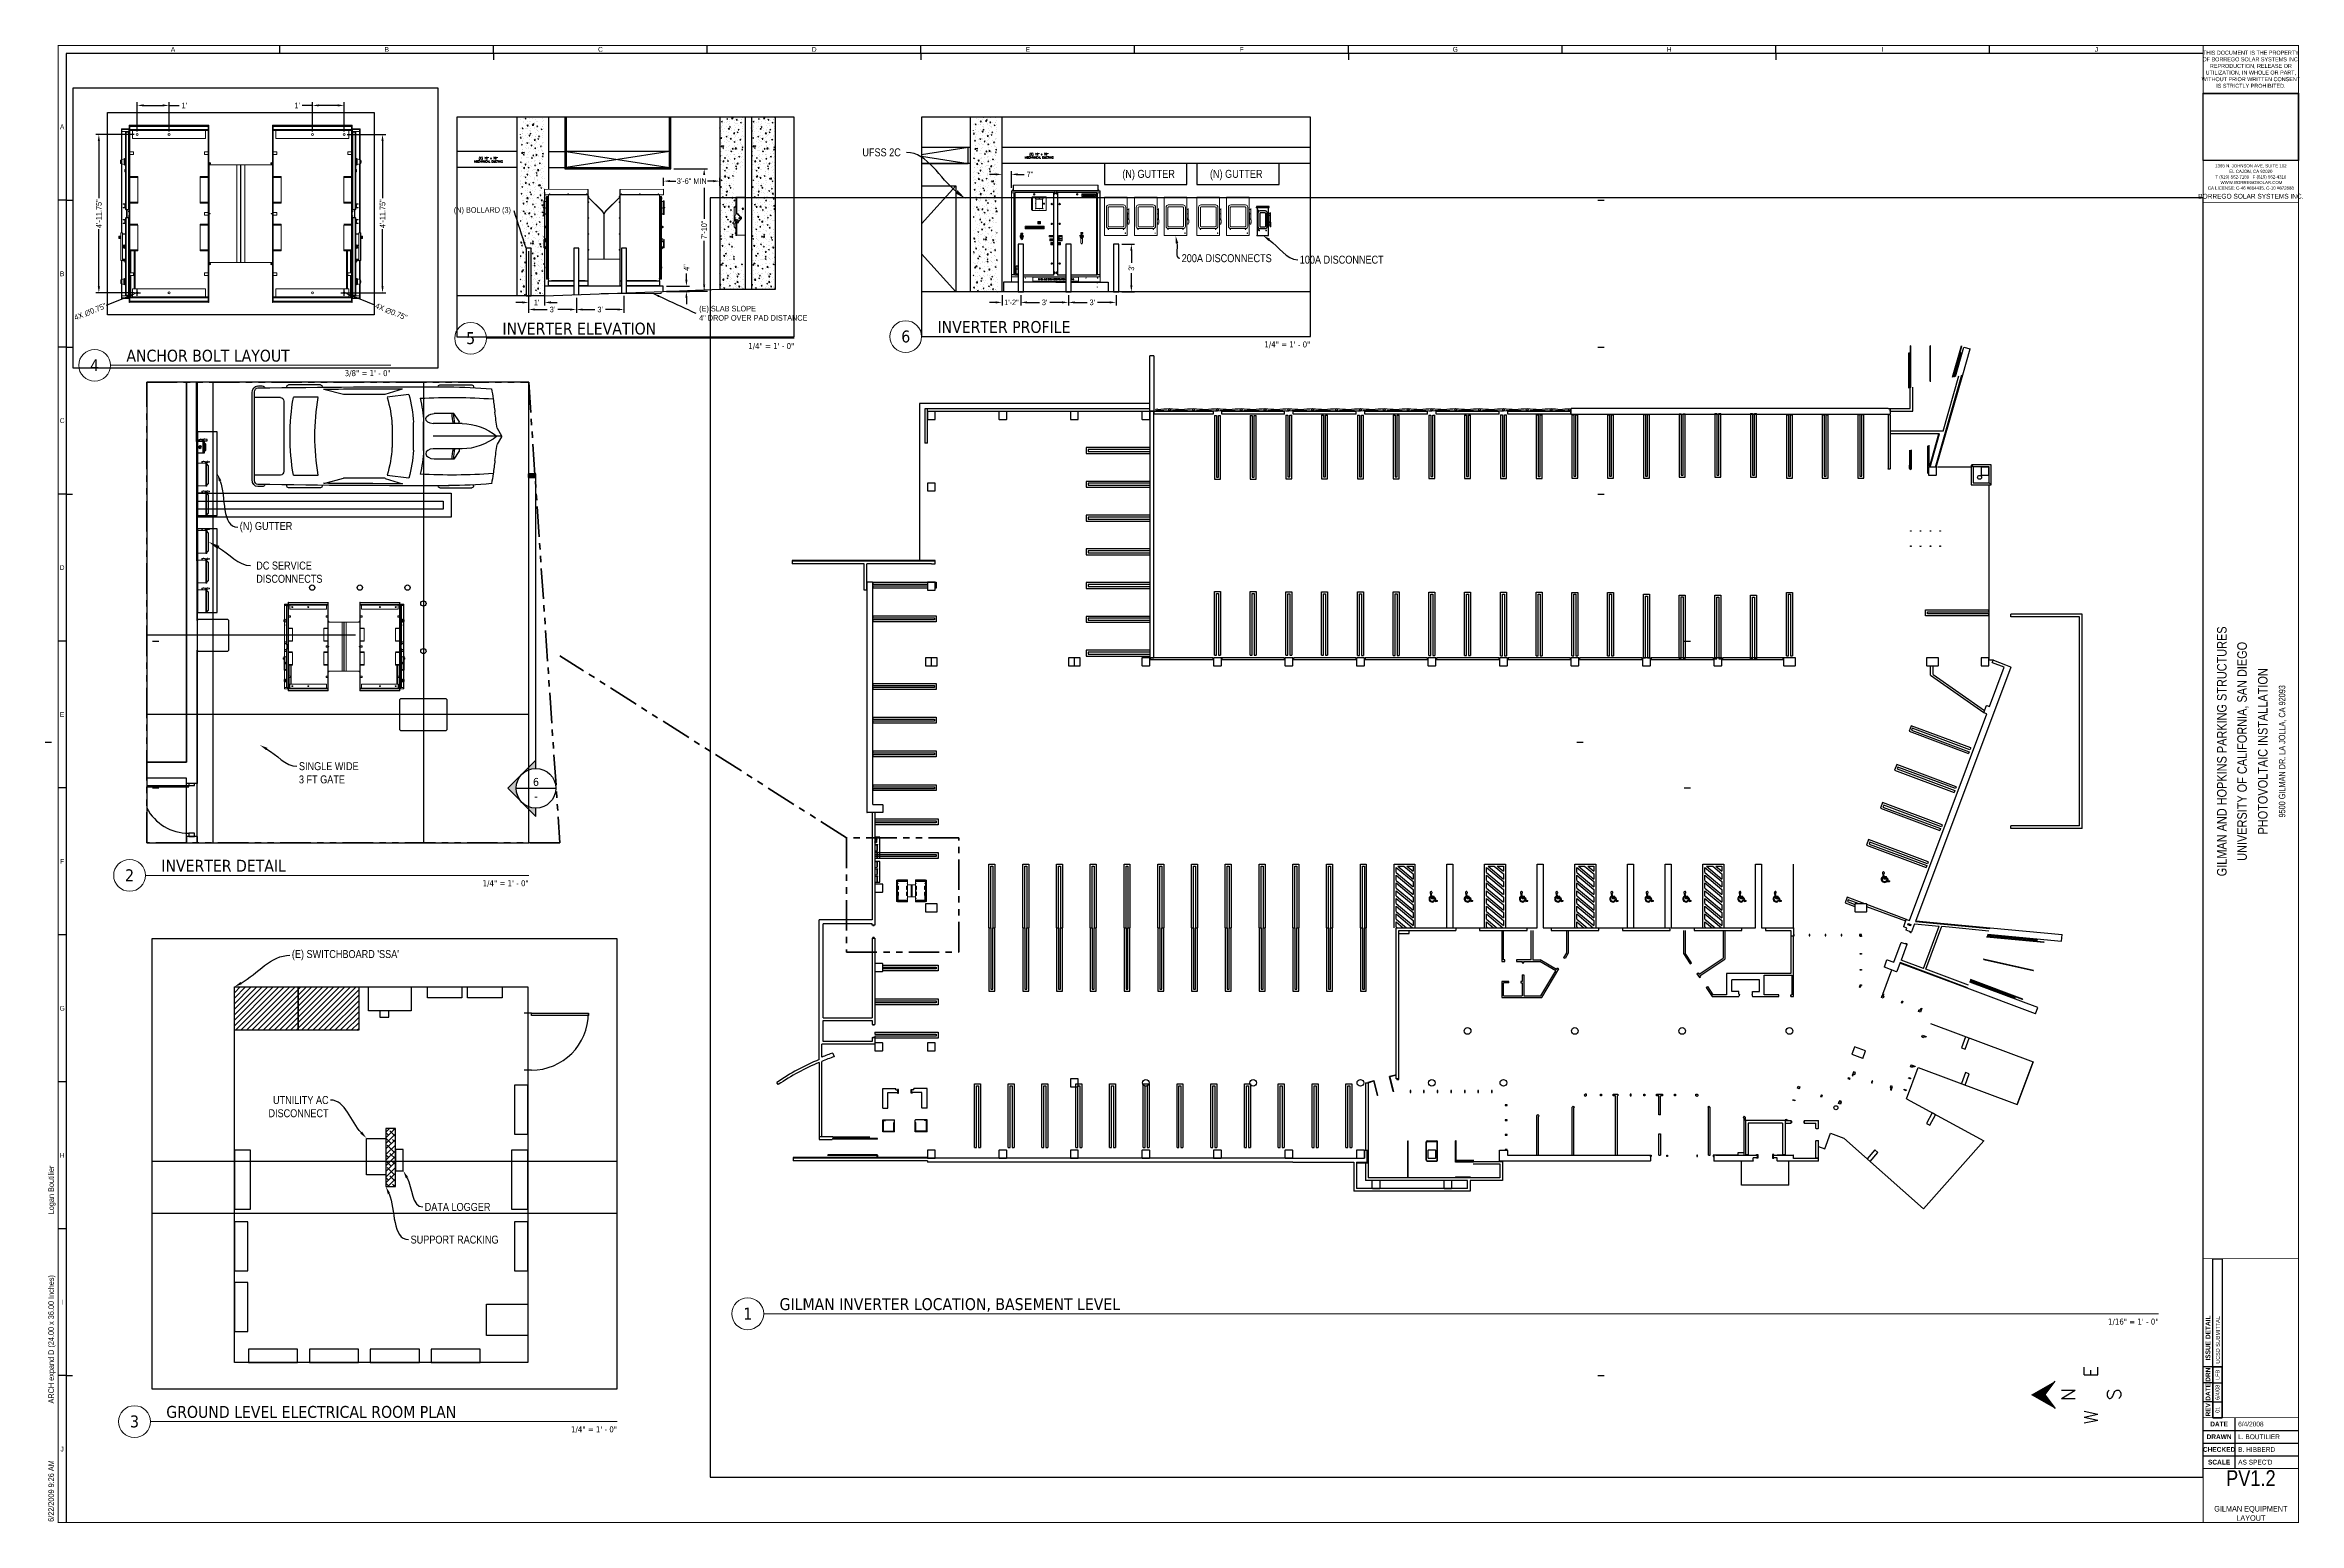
# Model space of a CAD drawing. Extents: x 1.3 to 36.8, y 1.2 to 24.4.
import ezdxf
from ezdxf import colors
from ezdxf.entities.mleader import LeaderData, LeaderLine
from ezdxf.enums import TextEntityAlignment as Align
from ezdxf.math import Vec2, Vec3

# ---------------------------------------------------------------- set-up
doc = ezdxf.new("R2010")
doc.units = 0
doc.header["$LTSCALE"] = 96
doc.header["$MEASUREMENT"] = 0
for name, pattern in [('CENTER', [2, 1.25, -0.25, 0.25, -0.25]), ('DASHED', [0.75, 0.5, -0.25]), ('DOT', [0.25, 0, -0.25]), ('HIDDEN', [0.375, 0.25, -0.125]), ('PHANTOM', [0.5, 0.25, -0.05, 0.05, -0.05, 0.05, -0.05]), ('PHANTOM2', [1.25, 0.625, -0.125, 0.125, -0.125, 0.125, -0.125])]:
    doc.linetypes.add(name, pattern=pattern)
for name, color, linetype in [('$AUDIT_BAD_LAYER1', 7, 'Continuous'), ('A-ANNO-MTLB', 7, 'Continuous'), ('A-AREA', 9, 'Continuous'), ('A-COLS', 1, 'Continuous'), ('A-DOOR', 6, 'Continuous'), ('A-FLOR-HRAL', 1, 'Continuous'), ('A-FLOR-OVHD', 2, 'HIDDEN'), ('A-FLOR-PFIX', 3, 'Continuous'), ('A-GRID', 8, 'CENTER'), ('A-WALL-FULL', 7, 'Continuous'), ('A-WALL-PRHT', 5, 'Continuous'), ('AN - Text', 7, 'Continuous'), ('BORDER', 7, 'Continuous'), ('BS Title Block 24 x 36$0$TITLEBLOCK', 7, 'Continuous'), ('C-PKNG-STRP', 30, 'Continuous'), ('E - Equipment New', 7, 'Continuous'), ('OBJECT1', 1, 'Continuous')]:
    doc.layers.add(name, color=color, linetype=linetype)
doc.layers.add('Annotations', color=250, linetype='Continuous', lineweight=9)
doc.layers.add('CONTINUOUS1', color=7, linetype='Continuous', lineweight=20)
doc.layers.add('NO PLOT - GRID', color=255, linetype='DOT', plot=False)
doc.layers.add('Non Printing', color=253, linetype='Continuous', plot=False)
doc.styles.add('Borrego', font='ARIALN.TTF')
doc.styles.add('Borrego 16TH', font='ARIALN.TTF', dxfattribs={"height": 0.0875})
doc.styles.add('Borrego 8th', font='ARIALN.TTF')
doc.styles.add('Borrego 8th NO-ANNO', font='ARIALN.TTF')
doc.styles.add('BS Title Block 24 x 36$0$Borrego', font='ARIALN.TTF')
doc.styles.add('SIMPLEX', font='SIMPLEX.shx', dxfattribs={"width": 0.85})
doc.styles.get("Standard").update_dxf_attribs({"font": 'romans.shx'})
doc.styles.add('Tahoma', font='TAHOMA.TTF')
doc.linetypes.add('FENCELINE1', pattern='A,0.25,-0.1,[133,ltypeshp.shx,S=0.1,R=0,X=-0.1,Y=0],-0.1,1', length=1.45)
doc.dimstyles.new('Borrego', dxfattribs={"dimtxt": 0.075, "dimasz": 0.1, "dimexe": 0.05, "dimexo": 0.05, "dimgap": 0.05, "dimtad": 0, "dimdec": 0, "dimzin": 0, "dimdsep": 46, "dimlunit": 3, "dimtxsty": 'Borrego', "dimcen": 0.05, "dimadec": 1, "dimazin": 0, "dimtfac": 1, "dimtdec": 0, "dimtofl": 0, "dimtmove": 0, "dimatfit": 3, "dimfxl": 1, "dimtolj": 1, "dimtzin": 0, "dimarcsym": 0})
picture_1 = doc.add_image_def('image1.tif', size_in_pixel=(1233, 872))

# ---------------------------------------------------------------- blocks, each defined once
blk = doc.blocks.new('BLOCK')
at = {"layer": 'C-PKNG-STRP'}
for p, q in [((0, 0), (0, -192)), ((0, 0), (6, 0)), ((6, 0), (6, -186)), ((12, -186), (12, 0)), ((12, 0), (18, 0)), ((18, -192), (18, 0)), ((6, -186), (12, -186)), ((0, -192), (18, -192))]:
    blk.add_line(p, q, dxfattribs=at)
blk = doc.blocks.new('Handicap')
at = {"layer": 'A-FLOR-PFIX'}
for p, q in [((-5.6, 28.1), (-2.3, 12)), ((-4.6, 17.8), (-4.1, 15.2)), ((-2.9, 25.7), (-1.2, 17.7)), ((-1.2, 17.7), (3.9, 17.7)), ((-1.2, 11.1), (6.5, 11.1)), ((-0.7, 15.5), (-0.5, 14.2)), ((-0.7, 15.5), (3.9, 15.5)), ((0.6, 13.3), (8.1, 13.3)), ((7.2, 7.6), (8.2, 4.2)), ((7.5, 10.3), (10.2, 1.4)), ((9.2, 12.5), (11.7, 4.1)), ((10.2, 1.4), (15.6, 2.8)), ((11.7, 4.1), (15, 5)), ((16.4, 4.2), (16.4, 4.2))]:
    blk.add_line(p, q, dxfattribs=at)
for centre, radius, start, end in [((0.3, 9.6), 9.59, 120.90779, 325.69239), ((0.3, 9.6), 7.16, 127.78923, 344.01331), ((-2.7, 28.7), 2.94, 0.02404, 193.79382), ((-2.7, 28.7), 2.94, 267.3964, 0.02404), ((-1.2, 12.2), 1.1, 191.8031, 270), ((6.5, 10), 1.1, 16.80974, 90), ((15.3, 3.9), 1.1, 285.01366, 15.17658)]:
    blk.add_arc(centre, radius, start, end, dxfattribs=at)
at = {"layer": 'A-FLOR-PFIX', "extrusion": (0, 0, -1)}
for centre, start, end in [((-0.6, 14.4), 270, 348.13561), ((-3.9, 16.6), 90, 180), ((-3.9, 16.6), 180, 270), ((-8.1, 12.2), 90, 163.21017), ((-15.3, 4), 75.00796, 164.97891)]:
    blk.add_arc(centre, 1.1, start, end, dxfattribs=at)
at = {"layer": 'A-FLOR-PFIX'}
blk.add_point((5, 16.6), dxfattribs=at)
blk = doc.blocks.new('*U7')
at = {"layer": 'OBJECT1'}
for p, q in [((-1.3, 5.8), (-2.9, 5.8)), ((-1.3, 3.5), (-1.6, 3.5)), ((-1.3, 4.8), (-1.3, 4.2)), ((2.3, 4.1), (2, 4.3)), ((2.3, 4), (2, 4.2)), ((2.9, 4.1), (2.9, 4.2)), ((3, 4.2), (3, 4.1)), ((3.6, 4.1), (3.9, 4.3)), ((3.6, 4), (3.9, 4.2))]:
    blk.add_line(p, q, dxfattribs=at)
at = {"layer": 'OBJECT1', "flags": 128}
for points in [[(-1.7, 5.8), (-1.8, 7.1), (-1.8, 7.1, 0.414214), (-1.7, 7.2), (-1.7, 7.6), (-1.8, 9, 0.09371), (-1.8, 9.1, 0.094504), (-1.9, 9.1, 0.095609), (-1.9, 9.2, 0.09642), (-2, 9.2), (-2.7, 9.2, 0.398374), (-2.9, 9), (-3, 7.6), (-3, 7.2, 0.414215), (-2.9, 7.1), (-2.7, 7.1), (-2.7, 5.8)], [(2.9, 4.2, 0.382866), (2.3, 3.6, 0.378737), (2.9, 2.9)], [(2.9, 3.1, -0.178298), (2.6, 3.2, -0.178691), (2.4, 3.6, -0.181436), (2.6, 3.9, -0.181839), (2.9, 4.1)], [(3, 2.9, 0.378736), (3.6, 3.6, 0.382865), (3, 4.2)], [(3, 4.1, -0.181839), (3.3, 3.9, -0.181436), (3.4, 3.6, -0.178691), (3.3, 3.2, -0.178297), (3, 3.1)]]:
    blk.add_lwpolyline(points, format="xyb", dxfattribs=at)
for points in [[(-2.9, 4.8), (-3, 4.8), (-3, 4.2), (-2.9, 4.2)], [(-1.3, 3.7), (-1.6, 3.7), (-1.6, 3.2), (-2.9, 3.2), (-2.9, 3.2), (-2.9, 7.1)], [(7.5, 7), (7.5, 6.2), (-1.5, 6.2), (-1.5, 7), (7.5, 7)], [(-1.3, 6.2), (-1.3, 1.9), (7.2, 1.9), (7.2, 6.2)], [(6.6, 7), (5.3, 8.3), (0.7, 8.3), (-0.6, 7)], [(0.9, 1.9), (0.7, 1.6), (0.3, 1.6), (0.1, 1.9)], [(2.9, 2.9), (2.9, 3.1), (2.9, 3.1)], [(3, 2.9), (3, 3.1), (3, 2.9)], [(6.5, 1.9), (6.2, 1.6), (5.9, 1.6), (5.7, 1.9)]]:
    blk.add_lwpolyline(points, dxfattribs=at)
at = {"layer": 'OBJECT1'}
for centre, radius, start, end in [((2.9, 3.9), 1, 167.25492, 265.79033), ((2.9, 3.9), 1, 20.92187, 159.0781), ((2.9, 3.7), 0.752, 155.36206, 264.41274), ((2.9, 3.7), 0.75, 35.35295, 144.64712), ((2.9, 3.9), 1, 274.2101, 12.74508), ((2.9, 3.7), 0.752, 275.58771, 24.63794)]:
    blk.add_arc(centre, radius, start, end, dxfattribs=at)
blk = doc.blocks.new('*U9')
at = {"layer": 'CONTINUOUS1'}
for p, q in [((-1.2, 9.8), (-1.3, 8.7)), ((-1.3, 8.7), (-1.3, 8.4)), ((-1.3, 5.9), (-1.3, 5.4)), ((-1.2, 5.9), (-1.3, 5.9)), ((-1.3, 5.4), (-1.2, 5.4)), ((-1.2, 8.2), (-1, 8.2)), ((0.1, 6.9), (-1.2, 6.9)), ((-1.2, 4.3), (-1.2, 6.9)), ((-0.4, 4.3), (-1.2, 4.3)), ((-0.8, 10), (-1, 10)), ((-1, 8.2), (-1, 6.9)), ((-0.4, 8.7), (-0.6, 9.8)), ((-0.6, 8.2), (-0.5, 8.2)), ((-0.5, 6.9), (-0.6, 8.2)), ((-0.4, 8.3), (-0.4, 8.7)), ((-0.4, 4.8), (-0.4, 4.3)), ((0.1, 4.8), (-0.4, 4.8)), ((0.1, 4.6), (-0.4, 4.6)), ((-0.2, 8.1), (17.5, 8.1)), ((-0.2, 7.3), (-0.2, 8.1)), ((17.5, 7.3), (-0.2, 7.3)), ((0.1, 7.3), (0.1, 0.9)), ((0.1, 5.9), (0.1, 5.4)), ((0.1, 0.9), (17.2, 0.9)), ((2, 9.4), (0.7, 8.1)), ((1.6, 0.6), (1.4, 0.9)), ((2, 0.6), (1.6, 0.6)), ((15.4, 9.4), (2, 9.4)), ((2.2, 0.9), (2, 0.6)), ((16.7, 8.1), (15.4, 9.4)), ((15.9, 0.6), (15.7, 0.9)), ((16.3, 0.6), (15.9, 0.6)), ((16.5, 0.9), (16.3, 0.6)), ((17.2, 0.9), (17.2, 7.3)), ((17.5, 8.1), (17.5, 7.3))]:
    blk.add_line(p, q, dxfattribs=at)
for centre, radius, start, end in [((-1.2, 8.4), 0.125, 180, 270), ((-1, 9.8), 0.208, 90, 176.88425), ((-0.8, 9.8), 0.208, 3.11604, 90), ((-0.5, 8.3), 0.125, 270, 0)]:
    blk.add_arc(centre, radius, start, end, dxfattribs=at)
blk = doc.blocks.new('*U12')
for p, q in [((21.1, 37.4), (21.1, 36.8)), ((46.6, 38.9), (22.4, 38.9)), ((47.8, 37.4), (47.8, 37.4)), ((88, 31.9), (74.8, 35.9)), ((134.3, 35.6), (119.3, 31.8)), ((135.5, 37.1), (135.5, 37.4)), ((136.7, 38.9), (160.9, 38.9)), ((162.1, 37.4), (162.1, 36.8)), ((32.3, 11.6), (36.1, 17.2)), ((36.1, 17.2), (50.9, 17.2)), ((70, 31.5), (86.4, 29.4)), ((138.4, 29.4), (157.2, 29.4)), ((164.5, 26.4), (164.5, -26.4)), ((186.5, 29.4), (167, 29.4)), ((186.5, -33.5), (186.5, 33.5)), ((188.4, -32.8), (188.4, 32.8)), ((3.3, 6.1), (0.1, 0.4)), ((29.8, 9.5), (51.7, 9.5)), ((32.1, 9.5), (32.1, 11.2)), ((58.9, -10.8), (58.9, 10.8)), ((66.6, -10.5), (66.6, 10.5)), ((82.7, 8.5), (82.7, -8.5)), ((186.5, -10.5), (186.5, 10.5)), ((0, 0), (51.7, 0)), ((0.1, -0.4), (3.3, -6.1)), ((29.8, -9.5), (51.7, -9.5)), ((32.1, -9.5), (32.1, -11.2)), ((32.3, -11.6), (36.1, -17.2)), ((36.1, -17.2), (50.9, -17.2)), ((86.4, -29.4), (70, -31.5)), ((88, -31.9), (74.8, -35.9)), ((134.3, -35.6), (119.3, -31.8)), ((157.2, -29.4), (138.4, -29.4)), ((167, -29.4), (186.5, -29.4)), ((21.1, -37.4), (21.1, -36.8)), ((46.6, -38.9), (22.4, -38.9)), ((47.8, -37.4), (47.8, -37.4)), ((135.5, -37.1), (135.5, -37.4)), ((136.7, -38.9), (160.9, -38.9)), ((162.1, -37.4), (162.1, -36.8))]:
    blk.add_line(p, q)
for centre, major_axis, ratio, start_param, end_param in [((266, -27.5), (0, 313.3), 0.842304, 1.367076, 1.39176), ((41.2, -490.9), (0, 528.2), 0.842304, 0.00281, 0.075598), ((22.4, 37.4), (0, -1.48), 0.842304, 3.141593, 4.712389), ((64.5, -10555.6), (0, 10593), 0.842304, -0.013397, 0.002797), ((46.6, 37.4), (0, 1.48), 0.842304, -1.570796, 0), ((64.5, -10555.6), (0, -10591.5), 0.842304, 3.133765, 3.140441), ((136.7, 37.4), (0, -1.48), 0.842304, 3.141593, 4.712389), ((160.9, 37.4), (0, 1.48), 0.842304, -1.570796, 0), ((180.6, 35.8), (0, 2.22), 0.842304, -0.013017, 1.249894), ((64.5, -10556.4), (0, 10595.3), 0.842304, -0.013397, -0.013017), ((184, 32.8), (0, -5.25), 0.842304, 1.570796, 3.128196), ((184, 33.5), (0, -2.96), 0.842304, 1.570796, 3.128196), ((-204.5, 52.4), (0, -251), 0.842304, 1.385369, 1.434372), ((259.2, -27.5), (0, -305.3), 0.842304, 4.528606, 4.561838), ((37.5, -594), (0, -623.3), 0.842304, 3.096046, 3.200911), ((13, 17), (0, 27.4), 0.842304, 4.435146, 4.718221), ((14.2, 17), (0, 27.4), 0.842304, 4.435146, 4.718221), ((50.8, 13.3), (6.34, -0.36), 0.603834, -1.395552, 1.581315), ((134.4, 5.4), (0, -89.8), 0.842304, 4.449482, 4.652344), ((135.3, 5.4), (0, 81.8), 0.842304, 1.245306, 1.50788), ((149.6, 2.8), (0, -79.6), 0.842304, 4.372215, 4.640744), ((95.8, -3666.4), (0, -3698.2), 0.842304, 3.134049, 3.144098), ((17.1, 0), (0, 147), 0.842304, 4.511394, 4.913384), ((35.9, 0), (0, 147), 0.842304, 4.511394, 4.913384), ((167, 26.4), (0, 2.96), 0.842304, 0, 1.570796), ((0.6, 0), (0, -0.74), 0.842304, 4.131459, 5.293319), ((29.8, -46.7), (0, 56.2), 0.842304, 0, 0.590319), ((32.7, 11.2), (0, 0.74), 0.842304, 0.879714, 1.570796), ((-204.5, -52.4), (0, 251), 0.842304, -1.434372, -1.385369), ((29.8, 46.7), (0, 56.2), 0.842304, 2.551274, 3.141593), ((32.7, -11.2), (0, -0.74), 0.842304, 4.712389, 5.403472), ((13, -17), (0, -27.4), 0.842304, 1.564964, 1.848039), ((14.2, -17), (0, -27.4), 0.842304, 1.564964, 1.848039), ((134.4, -5.4), (0, -89.8), 0.842304, -1.510751, -1.307889), ((135.3, -5.4), (0, -81.8), 0.842304, -1.50788, -1.245306), ((149.6, -2.8), (0, -79.6), 0.842304, -1.499151, -1.230623), ((259.2, 27.5), (0, 305.3), 0.842304, 1.721348, 1.754579), ((266, 27.5), (0, 313.3), 0.842304, 1.749832, 1.774517), ((37.5, 594), (0, -623.3), 0.842304, -0.059319, 0.045547), ((95.8, 3666.4), (0, -3698.2), 0.842304, -0.002505, 0.007544), ((167, -26.4), (0, -2.96), 0.842304, 4.712389, 6.283185), ((184, -32.8), (0, -5.25), 0.842304, 0.013397, 1.570796), ((184, -33.5), (0, 2.96), 0.842304, 3.15499, 4.712389), ((41.2, 490.9), (0, -528.2), 0.842304, -0.075598, -0.00281), ((22.4, -37.4), (0, 1.48), 0.842304, 1.570796, 3.141593), ((64.5, 10555.6), (0, 10593), 0.842304, 3.138796, 3.15499), ((46.6, -37.4), (0, -1.48), 0.842304, 0, 1.570796), ((64.5, 10555.6), (0, -10591.5), 0.842304, 0.001152, 0.007828), ((136.7, -37.4), (0, -1.48), 0.842304, -1.570796, 0), ((160.9, -37.4), (0, 1.48), 0.842304, 3.141593, 4.712389), ((180.6, -35.8), (0, -2.22), 0.842304, -1.249894, 0.013017), ((64.5, 10556.4), (0, 10595.3), 0.842304, 3.15461, 3.15499)]:
    blk.add_ellipse(centre, major_axis=major_axis, ratio=ratio, start_param=start_param, end_param=end_param)
at = {"extrusion": (0, 0, -1)}
blk.add_ellipse((50.8, -13.3), major_axis=(6.34, 0.36), ratio=0.603834, start_param=-1.395552, end_param=1.581315, dxfattribs=at)
blk = doc.blocks.new('*U13')
at = {"layer": 'OBJECT1'}
for p, q in [((-1.3, 5.8), (-2.9, 5.8)), ((-1.3, 3.5), (-1.6, 3.5)), ((-1.3, 4.8), (-1.3, 4.2)), ((2.3, 4.1), (2, 4.3)), ((2.3, 4), (2, 4.2)), ((2.9, 4.1), (2.9, 4.2)), ((3, 4.2), (3, 4.1)), ((3.6, 4.1), (3.9, 4.3)), ((3.6, 4), (3.9, 4.2))]:
    blk.add_line(p, q, dxfattribs=at)
at = {"layer": 'OBJECT1', "flags": 128}
for points in [[(-1.7, 5.8), (-1.8, 7.1), (-1.8, 7.1, 0.414214), (-1.7, 7.2), (-1.7, 7.6), (-1.8, 9, 0.09371), (-1.8, 9.1, 0.094504), (-1.9, 9.1, 0.095609), (-1.9, 9.2, 0.09642), (-2, 9.2), (-2.7, 9.2, 0.398374), (-2.9, 9), (-3, 7.6), (-3, 7.2, 0.414215), (-2.9, 7.1), (-2.7, 7.1), (-2.7, 5.8)], [(2.9, 4.2, 0.382866), (2.3, 3.6, 0.378737), (2.9, 2.9)], [(2.9, 3.1, -0.178298), (2.6, 3.2, -0.178691), (2.4, 3.6, -0.181436), (2.6, 3.9, -0.181839), (2.9, 4.1)], [(3, 2.9, 0.378736), (3.6, 3.6, 0.382865), (3, 4.2)], [(3, 4.1, -0.181839), (3.3, 3.9, -0.181436), (3.4, 3.6, -0.178691), (3.3, 3.2, -0.178297), (3, 3.1)]]:
    blk.add_lwpolyline(points, format="xyb", dxfattribs=at)
for points in [[(-2.9, 4.8), (-3, 4.8), (-3, 4.2), (-2.9, 4.2)], [(-1.3, 3.7), (-1.6, 3.7), (-1.6, 3.2), (-2.9, 3.2), (-2.9, 3.2), (-2.9, 7.1)], [(7.5, 7), (7.5, 6.2), (-1.5, 6.2), (-1.5, 7), (7.5, 7)], [(-1.3, 6.2), (-1.3, 1.9), (7.2, 1.9), (7.2, 6.2)], [(6.6, 7), (5.3, 8.3), (0.7, 8.3), (-0.6, 7)], [(0.9, 1.9), (0.7, 1.6), (0.3, 1.6), (0.1, 1.9)], [(2.9, 2.9), (2.9, 3.1), (2.9, 3.1)], [(3, 2.9), (3, 3.1), (3, 2.9)], [(6.5, 1.9), (6.2, 1.6), (5.9, 1.6), (5.7, 1.9)]]:
    blk.add_lwpolyline(points, dxfattribs=at)
at = {"layer": 'OBJECT1'}
for centre, radius, start, end in [((2.9, 3.9), 1, 167.2549, 265.7903), ((2.9, 3.9), 1, 20.9219, 159.0781), ((2.9, 3.7), 0.752, 155.3621, 264.4127), ((2.9, 3.7), 0.75, 35.3529, 144.6471), ((2.9, 3.9), 1, 274.2101, 12.7451), ((2.9, 3.7), 0.752, 275.5877, 24.6379)]:
    blk.add_arc(centre, radius, start, end, dxfattribs=at)
blk = doc.blocks.new('*U14')
at = {"layer": 'CONTINUOUS1'}
for p, q in [((-1.2, 9.8), (-1.3, 8.7)), ((-1.3, 8.7), (-1.3, 8.4)), ((-1.3, 5.9), (-1.3, 5.4)), ((-1.2, 5.9), (-1.3, 5.9)), ((-1.3, 5.4), (-1.2, 5.4)), ((-1.2, 8.2), (-1, 8.2)), ((0.1, 6.9), (-1.2, 6.9)), ((-1.2, 4.3), (-1.2, 6.9)), ((-0.4, 4.3), (-1.2, 4.3)), ((-0.8, 10), (-1, 10)), ((-1, 8.2), (-1, 6.9)), ((-0.4, 8.7), (-0.6, 9.8)), ((-0.6, 8.2), (-0.5, 8.2)), ((-0.5, 6.9), (-0.6, 8.2)), ((-0.4, 8.3), (-0.4, 8.7)), ((-0.4, 4.8), (-0.4, 4.3)), ((0.1, 4.8), (-0.4, 4.8)), ((0.1, 4.6), (-0.4, 4.6)), ((-0.2, 8.1), (17.5, 8.1)), ((-0.2, 7.3), (-0.2, 8.1)), ((17.5, 7.3), (-0.2, 7.3)), ((0.1, 7.3), (0.1, 0.9)), ((0.1, 5.9), (0.1, 5.4)), ((0.1, 0.9), (17.2, 0.9)), ((2, 9.4), (0.7, 8.1)), ((1.6, 0.6), (1.4, 0.9)), ((2, 0.6), (1.6, 0.6)), ((15.4, 9.4), (2, 9.4)), ((2.2, 0.9), (2, 0.6)), ((16.7, 8.1), (15.4, 9.4)), ((15.9, 0.6), (15.7, 0.9)), ((16.3, 0.6), (15.9, 0.6)), ((16.5, 0.9), (16.3, 0.6)), ((17.2, 0.9), (17.2, 7.3)), ((17.5, 8.1), (17.5, 7.3))]:
    blk.add_line(p, q, dxfattribs=at)
for centre, radius, start, end in [((-1.2, 8.4), 0.125, 180, 270), ((-1, 9.8), 0.208, 90, 176.8842), ((-0.8, 9.8), 0.208, 3.116, 90), ((-0.5, 8.3), 0.125, 270, 0)]:
    blk.add_arc(centre, radius, start, end, dxfattribs=at)
blk = doc.blocks.new('*E15')
at = {"layer": 'A-DOOR', "linetype": 'Continuous'}
for p, q in [((0, 0.75, 0), (0.661, 0.75, 0)), ((0, 0.729, 0), (0.661, 0.729, 0))]:
    blk.add_line(p, q, dxfattribs=at)
at = {"layer": 'A-DOOR'}
blk.add_line((0.661, 0.729, 0), (0.661, 0.75, 0), dxfattribs=at)
at = {"layer": 'A-DOOR', "linetype": 'Continuous'}
blk.add_arc((0.661, 0.751, 0), 0.751, 208.2302, 269.9836, dxfattribs=at)
blk = doc.blocks.new('*D40')
at = {"layer": 'Defpoints', "color": 0}
for p in [(2.764, 23.009), (2.16, 20.519), (2.764, 20.519)]:
    blk.add_point(p, dxfattribs=at)
at = {"layer": 'E - Equipment New', "color": 0, "lineweight": -2}
for p, q in [((2.714, 23.009), (2.11, 23.009)), ((2.16, 22.909), (2.16, 22.009)), ((2.16, 20.619), (2.16, 21.52)), ((2.714, 20.519), (2.11, 20.519))]:
    blk.add_line(p, q, dxfattribs=at)
at = {"layer": 'E - Equipment New', "color": 0}
for points in [[(2.143, 22.909), (2.177, 22.909), (2.16, 23.009)], [(2.143, 20.619), (2.177, 20.619), (2.16, 20.519)]]:
    blk.add_solid(points, dxfattribs=at)
at = {"layer": 'E - Equipment New', "color": 0, "lineweight": 9, "insert": (2.16, 21.764), "char_height": 0.0875, "attachment_point": 5, "rotation": 90, "style": 'Borrego'}
blk.add_mtext('\\A1;4\'-11.75"', dxfattribs=at)
blk = doc.blocks.new('*D41')
at = {"layer": 'Defpoints', "color": 0}
for p in [(3.264, 23.468), (2.764, 23.009), (3.264, 23.009)]:
    blk.add_point(p, dxfattribs=at)
at = {"layer": 'E - Equipment New', "color": 0, "lineweight": -2}
for p, q in [((2.764, 23.059), (2.764, 23.518)), ((2.864, 23.468), (3.164, 23.468)), ((3.264, 23.059), (3.264, 23.518)), ((3.264, 23.468), (3.423, 23.468))]:
    blk.add_line(p, q, dxfattribs=at)
at = {"layer": 'E - Equipment New', "color": 0}
for points in [[(2.864, 23.485), (2.864, 23.452), (2.764, 23.468)], [(3.164, 23.485), (3.164, 23.452), (3.264, 23.468)]]:
    blk.add_solid(points, dxfattribs=at)
at = {"layer": 'E - Equipment New', "color": 0, "lineweight": 9, "insert": (3.503, 23.468), "char_height": 0.0875, "attachment_point": 5, "style": 'Borrego'}
blk.add_mtext("\\A1;1'", dxfattribs=at)
blk = doc.blocks.new('*D42')
at = {"layer": 'Defpoints', "color": 0}
for p in [(2.749, 20.513), (2.778, 20.525)]:
    blk.add_point(p, dxfattribs=at)
at = {"layer": 'E - Equipment New', "color": 0, "lineweight": -2}
for p, q in [((2.764, 20.469), (2.764, 20.569)), ((2.28, 20.324), (2.656, 20.476)), ((2.714, 20.519), (2.814, 20.519))]:
    blk.add_line(p, q, dxfattribs=at)
at = {"layer": 'E - Equipment New', "color": 0}
blk.add_solid([(2.65, 20.491), (2.663, 20.46), (2.749, 20.513)], dxfattribs=at)
at = {"layer": 'E - Equipment New', "color": 0, "lineweight": 9, "insert": (2.024, 20.22), "char_height": 0.0875, "attachment_point": 5, "rotation": 22.0489, "style": 'Borrego'}
blk.add_mtext('\\A1;4X ∅0.75"', dxfattribs=at)
blk = doc.blocks.new('*D43')
at = {"layer": 'Defpoints', "color": 0}
for p in [(6.019, 23.009), (6.019, 20.519), (6.623, 20.519)]:
    blk.add_point(p, dxfattribs=at)
at = {"layer": 'E - Equipment New', "color": 0, "lineweight": -2}
for p, q in [((6.069, 23.009), (6.673, 23.009)), ((6.623, 22.909), (6.623, 22.009)), ((6.623, 20.619), (6.623, 21.52)), ((6.069, 20.519), (6.673, 20.519))]:
    blk.add_line(p, q, dxfattribs=at)
at = {"layer": 'E - Equipment New', "color": 0}
for points in [[(6.606, 22.909), (6.64, 22.909), (6.623, 23.009)], [(6.606, 20.619), (6.64, 20.619), (6.623, 20.519)]]:
    blk.add_solid(points, dxfattribs=at)
at = {"layer": 'E - Equipment New', "color": 0, "lineweight": 9, "insert": (6.623, 21.764), "char_height": 0.0875, "attachment_point": 5, "rotation": 90, "style": 'Borrego'}
blk.add_mtext('\\A1;4\'-11.75"', dxfattribs=at)
blk = doc.blocks.new('*D44')
at = {"layer": 'Defpoints', "color": 0}
for p in [(5.519, 23.468), (5.519, 23.009), (6.019, 23.009)]:
    blk.add_point(p, dxfattribs=at)
at = {"layer": 'E - Equipment New', "color": 0, "lineweight": -2}
for p, q in [((5.519, 23.468), (5.359, 23.468)), ((5.519, 23.059), (5.519, 23.518)), ((5.919, 23.468), (5.619, 23.468)), ((6.019, 23.059), (6.019, 23.518))]:
    blk.add_line(p, q, dxfattribs=at)
at = {"layer": 'E - Equipment New', "color": 0}
for points in [[(5.619, 23.485), (5.619, 23.452), (5.519, 23.468)], [(5.919, 23.485), (5.919, 23.452), (6.019, 23.468)]]:
    blk.add_solid(points, dxfattribs=at)
at = {"layer": 'E - Equipment New', "color": 0, "lineweight": 9, "insert": (5.28, 23.468), "char_height": 0.0875, "attachment_point": 5, "style": 'Borrego'}
blk.add_mtext("\\A1;1'", dxfattribs=at)
blk = doc.blocks.new('*D45')
at = {"layer": 'Defpoints', "color": 0}
for p in [(6.005, 20.525), (6.034, 20.513)]:
    blk.add_point(p, dxfattribs=at)
at = {"layer": 'E - Equipment New', "color": 0, "lineweight": -2}
for p, q in [((6.019, 20.469), (6.019, 20.569)), ((5.969, 20.519), (6.069, 20.519)), ((6.503, 20.324), (6.127, 20.476))]:
    blk.add_line(p, q, dxfattribs=at)
at = {"layer": 'E - Equipment New', "color": 0}
blk.add_solid([(6.133, 20.491), (6.12, 20.46), (6.034, 20.513)], dxfattribs=at)
at = {"layer": 'E - Equipment New', "color": 0, "lineweight": 9, "insert": (6.759, 20.22), "char_height": 0.0875, "attachment_point": 5, "rotation": 337.9511, "style": 'Borrego'}
blk.add_mtext('\\A1;4X ∅0.75"', dxfattribs=at)
blk = doc.blocks.new('*D65')
at = {"layer": 'Annotations', "color": 0, "lineweight": -2}
for p, q in [((11.046, 22.201), (11.046, 22.327)), ((11.146, 22.277), (11.238, 22.277)), ((11.829, 22.277), (11.737, 22.277)), ((11.929, 22.201), (11.929, 22.327))]:
    blk.add_line(p, q, dxfattribs=at)
at = {"layer": 'Annotations', "color": 0}
for points in [[(11.146, 22.293), (11.146, 22.26), (11.046, 22.277)], [(11.829, 22.293), (11.829, 22.26), (11.929, 22.277)]]:
    blk.add_solid(points, dxfattribs=at)
at = {"layer": 'Defpoints', "color": 0}
for p in [(11.046, 22.151), (11.929, 22.277), (11.929, 22.151)]:
    blk.add_point(p, dxfattribs=at)
at = {"layer": 'Annotations', "color": 0, "insert": (11.488, 22.277), "char_height": 0.0875, "attachment_point": 5, "style": 'Borrego'}
blk.add_mtext('\\A1;3\'-6" MIN', dxfattribs=at)
blk = doc.blocks.new('*D66')
at = {"layer": 'Annotations', "color": 0, "lineweight": -2}
for p, q in [((11.208, 22.472), (11.734, 22.472)), ((11.684, 22.169), (11.684, 21.682)), ((11.684, 20.646), (11.684, 21.336)), ((11.09, 20.546), (11.734, 20.546))]:
    blk.add_line(p, q, dxfattribs=at)
at = {"layer": 'Annotations', "color": 0}
for points in [[(11.667, 22.372), (11.7, 22.372), (11.684, 22.472)], [(11.667, 20.646), (11.7, 20.646), (11.684, 20.546)]]:
    blk.add_solid(points, dxfattribs=at)
at = {"layer": 'Defpoints', "color": 0}
for p in [(11.158, 22.472), (11.684, 22.472), (11.04, 20.546)]:
    blk.add_point(p, dxfattribs=at)
at = {"layer": 'Annotations', "color": 0, "lineweight": 9, "insert": (11.684, 21.509), "char_height": 0.0875, "attachment_point": 5, "rotation": 90, "style": 'Borrego'}
blk.add_mtext('\\A1;7\'-10"', dxfattribs=at)
blk = doc.blocks.new('*D67')
at = {"layer": 'Annotations', "color": 0, "lineweight": -2}
for p, q in [((8.922, 20.422), (8.922, 20.206)), ((9.022, 20.256), (9.214, 20.256)), ((9.573, 20.256), (9.38, 20.256)), ((9.673, 20.44), (9.673, 20.206))]:
    blk.add_line(p, q, dxfattribs=at)
at = {"layer": 'Annotations', "color": 0}
for points in [[(9.022, 20.272), (9.022, 20.239), (8.922, 20.256)], [(9.573, 20.272), (9.573, 20.239), (9.673, 20.256)]]:
    blk.add_solid(points, dxfattribs=at)
at = {"layer": 'Defpoints', "color": 0}
for p in [(8.922, 20.472), (9.673, 20.49), (9.673, 20.256)]:
    blk.add_point(p, dxfattribs=at)
at = {"layer": 'Annotations', "color": 0, "lineweight": 9, "insert": (9.297, 20.256), "char_height": 0.0875, "attachment_point": 5, "style": 'Borrego'}
blk.add_mtext("\\A1;3'", dxfattribs=at)
blk = doc.blocks.new('*D68')
at = {"layer": 'Annotations', "color": 0, "lineweight": -2}
for p, q in [((9.673, 20.44), (9.673, 20.206)), ((9.773, 20.256), (9.964, 20.256)), ((10.322, 20.256), (10.13, 20.256)), ((10.422, 20.47), (10.422, 20.206))]:
    blk.add_line(p, q, dxfattribs=at)
at = {"layer": 'Annotations', "color": 0}
for points in [[(9.773, 20.272), (9.773, 20.239), (9.673, 20.256)], [(10.322, 20.272), (10.322, 20.239), (10.422, 20.256)]]:
    blk.add_solid(points, dxfattribs=at)
at = {"layer": 'Defpoints', "color": 0}
for p in [(9.673, 20.49), (10.422, 20.52), (10.422, 20.256)]:
    blk.add_point(p, dxfattribs=at)
at = {"layer": 'Annotations', "color": 0, "lineweight": 9, "insert": (10.047, 20.256), "char_height": 0.0875, "attachment_point": 5, "style": 'Borrego'}
blk.add_mtext("\\A1;3'", dxfattribs=at)
blk = doc.blocks.new('*D69')
at = {"layer": 'Annotations', "color": 0, "lineweight": -2}
for p, q in [((9.172, 22.101), (9.172, 20.317)), ((8.922, 21.172), (8.922, 20.317)), ((8.822, 20.367), (8.722, 20.367)), ((9.272, 20.367), (9.372, 20.367))]:
    blk.add_line(p, q, dxfattribs=at)
at = {"layer": 'Annotations', "color": 0}
for points in [[(8.822, 20.384), (8.822, 20.35), (8.922, 20.367)], [(9.272, 20.384), (9.272, 20.35), (9.172, 20.367)]]:
    blk.add_solid(points, dxfattribs=at)
at = {"layer": 'Defpoints', "color": 0}
for p in [(9.172, 22.151), (8.922, 21.222), (8.922, 20.367)]:
    blk.add_point(p, dxfattribs=at)
at = {"layer": 'Annotations', "color": 0, "lineweight": 9, "insert": (9.047, 20.367), "char_height": 0.0875, "attachment_point": 5, "style": 'Borrego'}
blk.add_mtext("\\A1;1'", dxfattribs=at)
blk = doc.blocks.new('*D70')
at = {"layer": 'Annotations', "color": 0, "lineweight": -2}
for p, q in [((11.09, 20.625), (11.454, 20.625)), ((11.404, 20.725), (11.404, 20.825)), ((11.093, 20.541), (11.454, 20.541)), ((11.404, 20.441), (11.404, 20.341))]:
    blk.add_line(p, q, dxfattribs=at)
at = {"layer": 'Annotations', "color": 0}
for points in [[(11.387, 20.725), (11.421, 20.725), (11.404, 20.625)], [(11.387, 20.441), (11.421, 20.441), (11.404, 20.541)]]:
    blk.add_solid(points, dxfattribs=at)
at = {"layer": 'Defpoints', "color": 0}
for p in [(11.04, 20.625), (11.043, 20.541), (11.404, 20.541)]:
    blk.add_point(p, dxfattribs=at)
at = {"layer": 'Annotations', "color": 0, "lineweight": 9, "insert": (11.404, 20.917), "char_height": 0.0875, "attachment_point": 5, "rotation": 90, "style": 'Borrego'}
blk.add_mtext('\\A1;4"', dxfattribs=at)
blk = doc.blocks.new('*U64')
at = {"layer": 'CONTINUOUS1'}
for p, q in [((-0.6, 22.4), (-1.8, 21)), ((-1.8, 21), (-1.8, 10.8)), ((-0.5, 29), (-0.6, 16)), ((0.1, 29), (-0.5, 29)), ((0.1, 29), (0.1, 16.4)), ((6.5, 29), (0.1, 29)), ((6.5, 28.5), (0.1, 28.5)), ((6.5, 0.2), (6.5, 29)), ((6.8, 27.3), (6.5, 27.5)), ((6.5, 26.8), (6.8, 27)), ((6.8, 27), (6.8, 27.3)), ((-3, 9.6), (-3, 9.6)), ((-2.9, 9.7), (-2.9, 9.7)), ((-2.4, 10.4), (-2.4, 10.3)), ((-2.3, 10.4), (-2.4, 10.4)), ((-2.4, 10.3), (-2.4, 10)), ((-2.4, 10.3), (-2.4, 10.3)), ((-2.3, 10.4), (-2.3, 10.4)), ((-2.1, 10.3), (-2.2, 10.4)), ((-2.2, 10.4), (-2.1, 10.3)), ((-2.1, 10.3), (-2.2, 10.4)), ((-1.9, 10.7), (-2, 10.4)), ((-2, 8.5), (-2, 8.5)), ((-1.7, 10.7), (-1.8, 10.8)), ((-1.8, 8.5), (-1.8, 6.5)), ((-1.8, 6.5), (-0.6, 5.1)), ((-1.7, 8.7), (-1.7, 8.7)), ((-1.7, 8.6), (-1.7, 8.7)), ((-1.5, 10.9), (-1.6, 10.8)), ((-1.6, 10.8), (-1.6, 10.7)), ((-1.5, 11), (-1.5, 10.9)), ((-1.4, 11), (-1.5, 11)), ((-1.4, 11.3), (-1.1, 11.4)), ((-1.4, 11.3), (-1.4, 11.2)), ((-0.3, 10.3), (-1.4, 11.3)), ((-1.4, 11.2), (-1.4, 11.1)), ((-1.4, 11.1), (-1.4, 11)), ((-0.9, 2), (-0.6, 2)), ((-0.9, 1.5), (-0.6, 1.5)), ((-0.7, 9.9), (-0.3, 10.2)), ((-0.7, 9.9), (-0.7, 9.9)), ((-0.7, 9.9), (-0.7, 9.9)), ((-0.7, 9.9), (-0.7, 9.9)), ((-0.7, 9.9), (-0.7, 9.9)), ((-0.6, 12.2), (-0.6, 12.1)), ((-0.6, 11.9), (0.2, 10.8)), ((-0.6, 10), (-0.6, 0)), ((-0.5, 16), (-0.3, 16.3)), ((1.2, 11.9), (-0.4, 12.2)), ((-0.3, 10.2), (-0.3, 10.3)), ((-0.3, 10.2), (-0.2, 10.2)), ((0.2, 9.9), (-0.2, 10.2)), ((0.1, 9.9), (0.1, 0)), ((0.1, 0.2), (6.5, 0.2)), ((0.3, 16.2), (0.4, 16.3)), ((0.3, 16.3), (0.3, 16.2)), ((0.4, 16.3), (0.7, 16.7)), ((0.4, 16.3), (3.6, 13.5)), ((1.1, 15.6), (0.4, 16.3)), ((0.4, 9.9), (0.4, 9.9)), ((0.5, 10.8), (1.2, 11.6)), ((0.8, 9.8), (0.6, 9.9)), ((0.7, 16.7), (1.5, 16)), ((3.6, 12.9), (0.8, 9.8)), ((0.8, 9.8), (1.5, 10.5)), ((1.2, 9.4), (0.8, 9.8)), ((1.5, 16), (1.1, 15.6)), ((1.8, 10.2), (1.2, 9.4)), ((1.5, 10.5), (1.8, 10.2)), ((6.8, 5), (6.5, 5.2)), ((6.5, 4.5), (6.8, 4.7)), ((6.8, 4.7), (6.8, 5)), ((-0.6, 0), (0.1, 0)), ((0.1, 0), (-0.5, 0))]:
    blk.add_line(p, q, dxfattribs=at)
for centre, radius in [((-0.9, 1.8), 0.113), ((0.9, 16.2), 0.139), ((1.3, 10), 0.14), ((2.3, 13.2), 0.528)]:
    blk.add_circle(centre, radius, dxfattribs=at)
for centre, radius, start, end in [((-2.9, 9.6), 0.0756, 86.3346, 197.5228), ((-1, 10.4), 2.11, 200.6535, 241.8626), ((-2.9, 10.2), 0.513, 266.3345, 331.4105), ((-2.3, 10.3), 0.0756, 139.4887, 176.5444), ((-2.3, 10.1), 0.282, 73.1474, 107.8979), ((-2.1, 10.4), 0.0765, 249.5892, 285.8059), ((-2.1, 10.4), 0.0751, 285.8049, 322.4873), ((-2, 10.4), 0.0756, 312.7909, 347.0124), ((-1.9, 8.6), 0.189, 232.7808, 348.0723), ((-1.8, 10.7), 0.0752, 103.8827, 148.258), ((-1.8, 10.7), 0.0761, 139.677, 167.0363), ((-1.8, 10.7), 0.0752, 112.0916, 139.6773), ((-1.8, 10.7), 0.0766, 60.0533, 103.8841), ((-1.7, 10.8), 0.0756, 240.1064, 327.2961), ((74.7, -47.3), 94.7, 142.9545, 143.7855), ((2.6, 13.3), 4.13, 138.0723, 228.0723), ((-0.9, 1.8), 0.219, 107.5256, 197.5256), ((-0.9, 1.8), 0.219, 197.5256, 270), ((2.7, 7.1), 4.48, 141.5409, 142.7974), ((-0.9, 1.8), 0.219, 90, 107.5256), ((-0.6, 9.8), 0.2, 130.5353, 135.4614), ((-0.5, 9.6), 0.405, 135.3537, 138.4337), ((0.1, 9.1), 1.13, 138.6113, 141.7578), ((-0.4, 12.1), 0.161, 76.2203, 135.2566), ((-0.5, 12), 0.161, 135.2565, 225.2566), ((0, 16), 0.413, 48.0723, 138.0723), ((0.4, 10.9), 0.161, 225.2566, 315.2565), ((0.3, 10), 0.165, 228.0723, 318.0723), ((0.5, 9.8), 0.124, 48.0723, 138.0723), ((1.1, 11.7), 0.161, 315.2566, 76.2203), ((3.3, 13.2), 0.413, 318.0723, 48.0723)]:
    blk.add_arc(centre, radius, start, end, dxfattribs=at)
blk = doc.blocks.new('*D87')
at = {"layer": 'Annotations', "color": 0, "lineweight": -2}
for p, q in [((16.271, 22.383), (16.171, 22.383)), ((16.371, 22.173), (16.371, 22.433)), ((16.517, 22.173), (16.517, 22.433)), ((16.617, 22.383), (16.717, 22.383))]:
    blk.add_line(p, q, dxfattribs=at)
at = {"layer": 'Annotations', "color": 0}
for points in [[(16.271, 22.399), (16.271, 22.366), (16.371, 22.383)], [(16.617, 22.399), (16.617, 22.366), (16.517, 22.383)]]:
    blk.add_solid(points, dxfattribs=at)
at = {"layer": 'Defpoints', "color": 0}
for p in [(16.371, 22.383), (16.371, 22.123), (16.517, 22.123)]:
    blk.add_point(p, dxfattribs=at)
at = {"layer": 'Annotations', "color": 0, "insert": (16.808, 22.383), "char_height": 0.0875, "attachment_point": 5, "style": 'Borrego'}
blk.add_mtext('\\A1;7"', dxfattribs=at)
blk = doc.blocks.new('*D88')
at = {"layer": 'Annotations', "color": 0, "lineweight": -2}
for p, q in [((16.665, 20.484), (16.665, 20.318)), ((16.765, 20.368), (16.957, 20.368)), ((17.315, 20.368), (17.123, 20.368)), ((17.415, 20.484), (17.415, 20.318))]:
    blk.add_line(p, q, dxfattribs=at)
at = {"layer": 'Annotations', "color": 0}
for points in [[(16.765, 20.384), (16.765, 20.351), (16.665, 20.368)], [(17.315, 20.384), (17.315, 20.351), (17.415, 20.368)]]:
    blk.add_solid(points, dxfattribs=at)
at = {"layer": 'Defpoints', "color": 0}
for p in [(16.665, 20.534), (17.415, 20.534), (17.415, 20.368)]:
    blk.add_point(p, dxfattribs=at)
at = {"layer": 'Annotations', "color": 0, "insert": (17.04, 20.368), "char_height": 0.0875, "attachment_point": 5, "style": 'Borrego'}
blk.add_mtext("\\A1;3'", dxfattribs=at)
blk = doc.blocks.new('*D89')
at = {"layer": 'Annotations', "color": 0, "lineweight": -2}
for p, q in [((17.415, 20.484), (17.415, 20.318)), ((17.515, 20.368), (17.707, 20.368)), ((18.065, 20.368), (17.873, 20.368)), ((18.165, 20.484), (18.165, 20.318))]:
    blk.add_line(p, q, dxfattribs=at)
at = {"layer": 'Annotations', "color": 0}
for points in [[(17.515, 20.384), (17.515, 20.351), (17.415, 20.368)], [(18.065, 20.384), (18.065, 20.351), (18.165, 20.368)]]:
    blk.add_solid(points, dxfattribs=at)
at = {"layer": 'Defpoints', "color": 0}
for p in [(17.415, 20.534), (18.165, 20.534), (18.165, 20.368)]:
    blk.add_point(p, dxfattribs=at)
at = {"layer": 'Annotations', "color": 0, "insert": (17.79, 20.368), "char_height": 0.0875, "attachment_point": 5, "style": 'Borrego'}
blk.add_mtext("\\A1;3'", dxfattribs=at)
blk = doc.blocks.new('*D90')
at = {"layer": 'Annotations', "color": 0, "lineweight": -2}
for p, q in [((16.271, 20.368), (16.171, 20.368)), ((16.371, 20.484), (16.371, 20.318)), ((16.665, 20.484), (16.665, 20.318)), ((16.765, 20.368), (16.865, 20.368))]:
    blk.add_line(p, q, dxfattribs=at)
at = {"layer": 'Annotations', "color": 0}
for points in [[(16.271, 20.384), (16.271, 20.351), (16.371, 20.368)], [(16.765, 20.384), (16.765, 20.351), (16.665, 20.368)]]:
    blk.add_solid(points, dxfattribs=at)
at = {"layer": 'Defpoints', "color": 0}
for p in [(16.371, 20.534), (16.371, 20.368), (16.665, 20.534)]:
    blk.add_point(p, dxfattribs=at)
at = {"layer": 'Annotations', "color": 0, "insert": (16.518, 20.368), "char_height": 0.0875, "attachment_point": 5, "style": 'Borrego'}
blk.add_mtext('\\A1;1\'-2"', dxfattribs=at)
blk = doc.blocks.new('*D91')
at = {"layer": 'Annotations', "color": 0, "lineweight": -2}
for p, q in [((18.256, 21.284), (18.455, 21.284)), ((18.405, 21.184), (18.405, 20.992)), ((18.405, 20.634), (18.405, 20.826)), ((18.256, 20.534), (18.455, 20.534))]:
    blk.add_line(p, q, dxfattribs=at)
at = {"layer": 'Annotations', "color": 0}
for points in [[(18.388, 21.184), (18.421, 21.184), (18.405, 21.284)], [(18.388, 20.634), (18.421, 20.634), (18.405, 20.534)]]:
    blk.add_solid(points, dxfattribs=at)
at = {"layer": 'Defpoints', "color": 0}
for p in [(18.206, 21.284), (18.206, 20.534), (18.405, 20.534)]:
    blk.add_point(p, dxfattribs=at)
at = {"layer": 'Annotations', "color": 0, "insert": (18.405, 20.909), "char_height": 0.0875, "attachment_point": 5, "rotation": 90, "style": 'Borrego'}
blk.add_mtext("\\A1;3'", dxfattribs=at)
blk = doc.blocks.new('*U86')
at = {"layer": 'CONTINUOUS1'}
for p, q in [((17.1, 29), (0, 29)), ((0, 29), (0, 0)), ((1.4, 6.8), (1.4, 21.3)), ((2.8, 7.1), (2.8, 21)), ((3.1, 23), (14.3, 23)), ((3.3, 21.6), (14, 21.6)), ((14.6, 21), (14.6, 7.1)), ((16, 21.3), (16, 6.8)), ((17.1, 0), (17.1, 29)), ((17.1, 19.5), (18.2, 19.5)), ((17.2, 17.2), (17.2, 16.4)), ((17.2, 17.2), (17.2, 17.2)), ((18.2, 20.3), (18.2, 11.8)), ((0, 0), (17.1, 0)), ((14.3, 5.1), (3.1, 5.1)), ((14, 6.5), (3.3, 6.5)), ((15.6, 2), (15.8, 2)), ((15.6, 1.5), (15.6, 2)), ((15.8, 1.5), (15.6, 1.5)), ((15.8, 2), (15.8, 1.5)), ((17.2, 16.4), (18.2, 16.3)), ((17.2, 16.4), (17.2, 16.4)), ((17.2, 13.7), (17.2, 16.4)), ((17.5, 12.1), (17.2, 13.7)), ((17.2, 13.7), (17.2, 13.7)), ((17.7, 8.6), (17.2, 10.6)), ((17.2, 10.6), (17.2, 10.6)), ((17.3, 11.2), (17.4, 11.6)), ((17.3, 11.2), (17.3, 11.2)), ((17.4, 11.6), (17.4, 11.6)), ((17.5, 12.1), (17.5, 12.1)), ((18, 8.5), (17.9, 8.5)), ((18.2, 11.8), (18.4, 11.8)), ((18.5, 9.5), (18.2, 8.6)), ((18.2, 8.6), (18.2, 8.6)), ((18.4, 11.8), (18.5, 11.7)), ((18.5, 11.7), (18.5, 9.5)), ((18.5, 9.5), (18.5, 11.7)), ((18.5, 11.7), (18.5, 9.5)), ((18.5, 9.5), (18.5, 9.5)), ((18.5, 9.5), (18.5, 9.5)), ((18.5, 9.5), (18.5, 9.5))]:
    blk.add_line(p, q, dxfattribs=at)
for centre in [(2.8, 4.5), (14.3, 4.5)]:
    blk.add_circle(centre, 0.155, dxfattribs=at)
for centre, radius, start, end in [((3.1, 21.3), 1.69, 90, 180), ((3.3, 21), 0.565, 90, 180), ((14, 21), 0.565, 0, 90), ((14.3, 21.3), 1.69, 0, 90), ((3.1, 6.8), 1.69, 180, 270), ((3.3, 7.1), 0.565, 180, 270), ((14, 7.1), 0.565, 270, 0), ((14.3, 6.8), 1.69, 270, 0), ((18.2, 10.9), 0.987, 159.9531, 168.8515), ((18.3, 10.9), 1.1, 168.8524, 177.1249), ((18.4, 10.9), 1.23, 177.1189, 184.7876), ((18.6, 10.9), 1.38, 184.7777, 191.9079), ((-4.9, 14.3), 22.4, 353.4345, 354.3977), ((15.9, 11.9), 1.47, 350.8916, 353.579), ((17, 11.7), 0.364, 347.4086, 350.7406), ((17.3, 11.6), 0.141, 341.3573, 347.6309), ((17.9, 8.6), 0.144, 192.5287, 270), ((18, 8.9), 0.47, 269.9331, 275.1923), ((18, 8.9), 0.393, 275.1583, 281.0845), ((18, 8.8), 0.312, 281.039, 287.9489), ((18.1, 8.7), 0.237, 287.8897, 296.2014), ((18.2, 8.6), 0.0836, 334.2507, 350.8764), ((18.1, 8.6), 0.137, 306.5554, 312.5472), ((18.1, 8.6), 0.117, 312.5455, 319.1776), ((18.1, 8.6), 0.102, 319.1815, 326.4447), ((18.1, 8.6), 0.0916, 326.4594, 334.2789), ((18.1, 8.6), 0.173, 296.1337, 306.3608)]:
    blk.add_arc(centre, radius, start, end, dxfattribs=at)
blk = doc.blocks.new('200A DC FSS 1')
at = {"layer": 'CONTINUOUS1'}
for p, q in [((17.1, 29), (0, 29)), ((0, 29), (0, 0)), ((1.4, 6.8), (1.4, 21.3)), ((2.8, 7.1), (2.8, 21)), ((3.1, 23), (14.3, 23)), ((3.3, 21.6), (14, 21.6)), ((14.6, 21), (14.6, 7.1)), ((16, 21.3), (16, 6.8)), ((17.1, 0), (17.1, 29)), ((17.1, 19.5), (18.2, 19.5)), ((17.2, 17.2), (17.2, 16.4)), ((17.2, 17.2), (17.2, 17.2)), ((18.2, 20.3), (18.2, 11.8)), ((0, 0), (17.1, 0)), ((14.3, 5.1), (3.1, 5.1)), ((14, 6.5), (3.3, 6.5)), ((15.6, 2), (15.8, 2)), ((15.6, 1.5), (15.6, 2)), ((15.8, 1.5), (15.6, 1.5)), ((15.8, 2), (15.8, 1.5)), ((17.2, 16.4), (18.2, 16.3)), ((17.2, 16.4), (17.2, 16.4)), ((17.2, 13.7), (17.2, 16.4)), ((17.5, 12.1), (17.2, 13.7)), ((17.2, 13.7), (17.2, 13.7)), ((17.7, 8.6), (17.2, 10.6)), ((17.2, 10.6), (17.2, 10.6)), ((17.3, 11.2), (17.4, 11.6)), ((17.3, 11.2), (17.3, 11.2)), ((17.4, 11.6), (17.4, 11.6)), ((17.5, 12.1), (17.5, 12.1)), ((18, 8.5), (17.9, 8.5)), ((18.2, 11.8), (18.4, 11.8)), ((18.5, 9.5), (18.2, 8.6)), ((18.2, 8.6), (18.2, 8.6)), ((18.4, 11.8), (18.5, 11.7)), ((18.5, 11.7), (18.5, 9.5)), ((18.5, 9.5), (18.5, 11.7)), ((18.5, 11.7), (18.5, 9.5)), ((18.5, 9.5), (18.5, 9.5)), ((18.5, 9.5), (18.5, 9.5)), ((18.5, 9.5), (18.5, 9.5))]:
    blk.add_line(p, q, dxfattribs=at)
for centre in [(2.8, 4.5), (14.3, 4.5)]:
    blk.add_circle(centre, 0.155, dxfattribs=at)
for centre, radius, start, end in [((3.1, 21.3), 1.69, 90, 180), ((3.3, 21), 0.565, 90, 180), ((14, 21), 0.565, 0, 90), ((14.3, 21.3), 1.69, 0, 90), ((3.1, 6.8), 1.69, 180, 270), ((3.3, 7.1), 0.565, 180, 270), ((14, 7.1), 0.565, 270, 0), ((14.3, 6.8), 1.69, 270, 0), ((18.2, 10.9), 0.987, 159.9531, 168.8515), ((18.3, 10.9), 1.1, 168.8524, 177.1249), ((18.4, 10.9), 1.23, 177.1189, 184.7876), ((18.6, 10.9), 1.38, 184.7777, 191.9079), ((-4.9, 14.3), 22.4, 353.4345, 354.3977), ((15.9, 11.9), 1.47, 350.8916, 353.579), ((17, 11.7), 0.364, 347.4086, 350.7406), ((17.3, 11.6), 0.141, 341.3573, 347.6309), ((17.9, 8.6), 0.144, 192.5287, 270), ((18, 8.9), 0.47, 269.9331, 275.1923), ((18, 8.9), 0.393, 275.1583, 281.0845), ((18, 8.8), 0.312, 281.039, 287.9489), ((18.1, 8.7), 0.237, 287.8897, 296.2014), ((18.2, 8.6), 0.0836, 334.2507, 350.8764), ((18.1, 8.6), 0.137, 306.5554, 312.5472), ((18.1, 8.6), 0.117, 312.5455, 319.1776), ((18.1, 8.6), 0.102, 319.1815, 326.4447), ((18.1, 8.6), 0.0916, 326.4594, 334.2789), ((18.1, 8.6), 0.173, 296.1337, 306.3608)]:
    blk.add_arc(centre, radius, start, end, dxfattribs=at)
blk = doc.blocks.new('M_PFN_2')
at = {"color": 0, "linetype": 'ByBlock'}
blk.add_point((0, 0), dxfattribs=at)
blk = doc.blocks.new('100A DC FSS 3R')
at = {"layer": 'OBJECT1'}
for p, q in [((8.5, 16.7), (9.9, 16.7)), ((8.5, 15.2), (9.9, 15.2))]:
    blk.add_line(p, q, dxfattribs=at)
at = {"layer": 'OBJECT1', "flags": 128}
for points in [[(-0.5, 21.8), (-0.5, 21.2), (9, 21.2), (9, 21.8), (-0.5, 21.8)], [(0, 21.2), (0, 0), (8.5, 0), (8.5, 21.2)]]:
    blk.add_lwpolyline(points, close=True, dxfattribs=at)
for points in [[(0.6, 16.8), (0.6, 6.8, 0.414214), (2.3, 5.1), (6.2, 5.1, 0.057156), (6.5, 5.1, 0.055864), (6.8, 5.2, 0.053368), (7, 5.4, 0.050293), (7.2, 5.6, 0.047243), (7.4, 5.9, 0.044651), (7.5, 6.1, 0.084604), (7.7, 6.8), (7.7, 16.8, 0.084604), (7.5, 17.4, 0.044651), (7.4, 17.7, 0.047243), (7.2, 18, 0.050293), (7, 18.2, 0.053368), (6.8, 18.3, 0.055864), (6.5, 18.4, 0.057156), (6.2, 18.5), (2.3, 18.5, 0.414214)], [(2, 16.5), (2, 7.1, 0.414214), (2.6, 6.5), (5.9, 6.5, 0.414214), (6.5, 7.1), (6.5, 16.5, 0.414214), (5.9, 17), (2.6, 17, 0.414214)]]:
    blk.add_lwpolyline(points, format="xyb", close=True, dxfattribs=at)
for points in [[(2.5, 21.8), (2.8, 22.1), (5.7, 22.1), (6, 21.8)], [(8.5, 16.1), (8.7, 16.1), (8.7, 15.2), (8.5, 15.2)]]:
    blk.add_lwpolyline(points, dxfattribs=at)
blk.add_lwpolyline([(9.9, 17.4), (9.9, 10), (10.1, 10), (10.2, 9.9), (10.2, 8.4), (10.2, 9.9), (10.2, 8.4), (10.2, 8.4), (10.2, 8.3), (10.2, 8.3), (10, 7.4), (10, 7.4, -0.07267), (10, 7.4, -0.034133), (10, 7.4, -0.031702), (10, 7.3, -0.028946), (9.9, 7.3, -0.02615), (9.9, 7.3, -0.044653), (9.9, 7.3, -0.036283), (9.9, 7.3, -0.030159), (9.8, 7.3, -0.025864), (9.8, 7.3, -0.022952), (9.8, 7.3), (9.6, 7.3, -0.351525), (9.4, 7.4), (8.9, 8.8), (8.9, 8.8, -0.028581), (8.9, 8.9, -0.025182), (8.9, 8.9, -0.04107), (8.9, 9.1, -0.031026), (8.9, 9.2, -0.023741), (9, 9.4), (9, 9.4), (9.1, 9.8), (9.1, 9.8), (9.1, 10), (9.1, 10.3), (9.1, 10.3), (8.9, 11.3), (8.9, 15.2)], format="xyb", dxfattribs=at)
at = {"layer": 'OBJECT1', "xscale": 8, "yscale": 8, "zscale": 8}
for p, rotation in [((-0.5, 21.2), 180.000000000013), ((0, 21.8), 90.0000000000065), ((1.1, 18.9), 180.000000000013), ((8.5, 21.8), 90.0000000000065), ((0, 0), 180.000000000013), ((0, 0), 180.000000000013), ((0, 0), 269.9999999999935), ((1.1, 4.1), 180.000000000013), ((1.1, 4.1), 180.000000000013), ((1.6, 3.7), 269.9999999999935), ((6.9, 3.7), 269.9999999999935), ((10.2, 6.8), 269.9999999999935)]:
    blk.add_blockref('M_PFN_2', p, dxfattribs=dict(at, rotation=rotation))
blk = doc.blocks.new('*U93')
for p, q in [((0, 0), (0, -5)), ((40, 0), (40, -5))]:
    blk.add_line(p, q)
blk.add_lwpolyline([(0, 0), (0, 40), (1.75, 40), (1.75, 0)], close=True)
blk.add_arc((0, 0), 40, 0, 90)
blk = doc.blocks.new('*U95')
blk.add_line((0.842, -0.513), (6.872, -0.513))
blk.add_circle((0.592, -0.513), 0.25)
at = {"style": 'Tahoma', "flags": 8}
blk.add_attdef('VIEWNAME', text='', height=0.188, dxfattribs=at).set_placement((1.092, -0.511), align=Align.BOTTOM_LEFT)
blk.add_attdef('#', text='', height=0.188, dxfattribs=at).set_placement((0.592, -0.511), align=Align.MIDDLE_CENTER)
blk.add_attdef('VPSCALE', text='', height=0.0938, dxfattribs=at).set_placement((6.872, -0.589), align=Align.TOP_RIGHT)
blk = doc.blocks.new('*U96')
blk.add_line((0.842, -0.513), (22.788, -0.513))
blk.add_circle((0.592, -0.513), 0.25)
at = {"style": 'Tahoma', "flags": 8}
blk.add_attdef('VIEWNAME', text='', height=0.188, dxfattribs=at).set_placement((1.092, -0.511), align=Align.BOTTOM_LEFT)
blk.add_attdef('#', text='', height=0.188, dxfattribs=at).set_placement((0.592, -0.511), align=Align.MIDDLE_CENTER)
blk.add_attdef('VPSCALE', text='', height=0.0938, dxfattribs=at).set_placement((22.788, -0.589), align=Align.TOP_RIGHT)
blk = doc.blocks.new('*U97')
blk.add_line((0.842, -0.513), (5.252, -0.513))
blk.add_circle((0.592, -0.513), 0.25)
at = {"style": 'Tahoma', "flags": 8}
blk.add_attdef('VIEWNAME', text='', height=0.188, dxfattribs=at).set_placement((1.092, -0.511), align=Align.BOTTOM_LEFT)
blk.add_attdef('#', text='', height=0.188, dxfattribs=at).set_placement((0.592, -0.511), align=Align.MIDDLE_CENTER)
blk.add_attdef('VPSCALE', text='', height=0.0938, dxfattribs=at).set_placement((5.252, -0.589), align=Align.TOP_RIGHT)
blk = doc.blocks.new('*U98')
blk.add_line((0.842, -0.513), (5.685, -0.513))
blk.add_circle((0.592, -0.513), 0.25)
at = {"style": 'Tahoma', "flags": 8}
blk.add_attdef('VIEWNAME', text='', height=0.188, dxfattribs=at).set_placement((1.092, -0.511), align=Align.BOTTOM_LEFT)
blk.add_attdef('#', text='', height=0.188, dxfattribs=at).set_placement((0.592, -0.511), align=Align.MIDDLE_CENTER)
blk.add_attdef('VPSCALE', text='', height=0.0938, dxfattribs=at).set_placement((5.685, -0.589), align=Align.TOP_RIGHT)
blk = doc.blocks.new('*U99')
blk.add_line((0.842, -0.513), (6.958, -0.513))
blk.add_circle((0.592, -0.513), 0.25)
at = {"style": 'Tahoma', "flags": 8}
blk.add_attdef('VIEWNAME', text='', height=0.188, dxfattribs=at).set_placement((1.092, -0.511), align=Align.BOTTOM_LEFT)
blk.add_attdef('#', text='', height=0.188, dxfattribs=at).set_placement((0.592, -0.511), align=Align.MIDDLE_CENTER)
blk.add_attdef('VPSCALE', text='', height=0.0938, dxfattribs=at).set_placement((6.958, -0.589), align=Align.TOP_RIGHT)
blk = doc.blocks.new('Border 24 x 36')
for p, q in [((3.863, 23.5), (3.863, 23.625)), ((7.225, 23.5), (7.225, 23.625)), ((10.588, 23.5), (10.588, 23.625)), ((13.95, 23.5), (13.95, 23.625)), ((17.312, 23.5), (17.312, 23.625)), ((20.675, 23.5), (20.675, 23.625)), ((24.038, 23.5), (24.038, 23.625)), ((27.4, 23.5), (27.4, 23.625)), ((30.762, 23.5), (30.762, 23.625))]:
    blk.add_line(p, q)
at = {"layer": 'BORDER'}
for p, q in [((0.5, 23.5), (0.5, 0.375)), ((34.125, 23.5), (0.5, 23.5)), ((0.5, 21.188), (0.375, 21.188)), ((0.5, 18.875), (0.375, 18.875)), ((0.5, 16.562), (0.375, 16.562)), ((0.5, 14.25), (0.375, 14.25)), ((0.5, 11.938), (0.375, 11.938)), ((0.5, 9.625), (0.375, 9.625)), ((0.5, 7.312), (0.375, 7.312)), ((0.5, 5), (0.375, 5)), ((0.5, 2.688), (0.375, 2.688))]:
    blk.add_line(p, q, dxfattribs=at)
at = {"layer": 'BORDER', "const_width": 0.0125}
blk.add_lwpolyline([(0.375, 0.375), (35.625, 0.375), (35.625, 23.625), (0.375, 23.625)], close=True, dxfattribs=at)
at = {"layer": 'BORDER', "char_height": 0.075, "width": 0.18967, "attachment_point": 5, "style": 'Borrego 16TH'}
for s, insert in [('A', (2.183, 23.563)), ('B', (5.546, 23.563)), ('C', (8.908, 23.563)), ('D', (12.271, 23.563)), ('E', (15.633, 23.563)), ('F', (18.996, 23.563)), ('G', (22.358, 23.563)), ('H', (25.721, 23.563)), ('I', (29.083, 23.563)), ('J', (32.446, 23.563)), ('A', (0.438, 22.344)), ('B', (0.438, 20.031)), ('C', (0.438, 17.719)), ('D', (0.438, 15.406)), ('E', (0.438, 13.094)), ('F', (0.438, 10.781)), ('G', (0.438, 8.469)), ('H', (0.438, 6.156)), ('I', (0.438, 3.844)), ('J', (0.438, 1.531))]:
    blk.add_mtext(s, dxfattribs=dict(at, insert=insert))
blk = doc.blocks.new('*U101')
blk.add_line((0.842, -0.513), (8.184, -0.513))
blk.add_circle((0.592, -0.513), 0.25)
at = {"style": 'Tahoma', "flags": 8}
blk.add_attdef('VIEWNAME', text='', height=0.188, dxfattribs=at).set_placement((1.092, -0.511), align=Align.BOTTOM_LEFT)
blk.add_attdef('#', text='', height=0.188, dxfattribs=at).set_placement((0.592, -0.511), align=Align.MIDDLE_CENTER)
blk.add_attdef('VPSCALE', text='', height=0.0938, dxfattribs=at).set_placement((8.184, -0.589), align=Align.TOP_RIGHT)
blk = doc.blocks.new('*U103')
blk.add_hatch(color=256).paths.add_polyline_path([(-0.125, 4.95), (-0.125, 4.894), (0, 4.894), (0, 4.95)])
h = blk.add_hatch(color=256)
edge = h.paths.add_edge_path()
edge.add_line((0, 0.312), (0, 0.442))
edge.add_line((0, 0.442), (-0.442, 0))
edge.add_line((-0.442, 0), (0, -0.442))
edge.add_line((0, -0.442), (0, -0.313))
edge.add_arc((0, 0), 0.312, 90, 270, ccw=False)
for p, q in [((0, 0.312), (0, 4.95)), ((-0.313, 0), (0.312, 0))]:
    blk.add_line(p, q)
blk.add_lwpolyline([(-0.125, 4.95), (-0.125, 4.894), (0, 4.894), (0, 4.95)], close=True)
blk.add_lwpolyline([(0, 0.312), (0, 0.442), (-0.442, 0), (0, -0.442), (0, -0.313, -1)], format="xyb", close=True)
blk.add_circle((0, 0), 0.312)
at = {"style": 'Tahoma', "flags": 8}
blk.add_attdef('VIEWNUMBER', text='', height=0.125, dxfattribs=at).set_placement((0, 0), align=Align.BOTTOM_CENTER)
blk.add_attdef('SHEETNUMBER', text='', height=0.125, dxfattribs=at).set_placement((0, -0.063), align=Align.TOP_CENTER)
blk = doc.blocks.new('BS Title Block 24 x 36$0$Revision Box New')
blk.add_lwpolyline([(-1.5, 2.527), (1.002, 2.527), (1.002, 2.377), (-1.5, 2.377)], close=True)
at = {"layer": 'BS Title Block 24 x 36$0$TITLEBLOCK'}
for p, q in [((-1.25, 2.527), (-1.25, 2.377)), ((-0.95, 2.527), (-0.95, 2.377)), ((-0.7, 2.527), (-0.7, 2.377))]:
    blk.add_line(p, q, dxfattribs=at)
blk.add_lwpolyline([(-1.5, 2.377), (-0.7, 2.377), (-0.7, 2.527), (-1.5, 2.527)], close=True, dxfattribs=at)
at = {"layer": 'BS Title Block 24 x 36$0$TITLEBLOCK', "style": 'BS Title Block 24 x 36$0$Borrego'}
for tag, p in [('03', (-1.375, 2.452)), ('01/15/07', (-1.1, 2.452)), ('DRN', (-0.825, 2.452))]:
    blk.add_attdef(tag, text='', height=0.0625, dxfattribs=at).set_placement(p, align=Align.MIDDLE_CENTER)
blk.add_attdef('AS_BUILT', text='', height=0.0625, dxfattribs=at).set_placement((-0.65, 2.446), align=Align.MIDDLE_LEFT)
blk = doc.blocks.new('BS Title Block 24 x 36')
at = {"layer": 'BS Title Block 24 x 36$0$TITLEBLOCK'}
for p, q in [((-1.5, 23.25), (-1.5, 23.25)), ((-1.35, 2.45), (-1.5, 2.45)), ((-1.35, 2.2), (-1.5, 2.2)), ((-1.35, 1.9), (-1.5, 1.9)), ((-1, 1.65), (-1, 0.85))]:
    blk.add_line(p, q, dxfattribs=at)
at = {"layer": 'BS Title Block 24 x 36$0$TITLEBLOCK', "const_width": 0.0125}
for points in [[(-1.5, 0), (0, 0), (0, 23.25), (-1.5, 23.25)], [(0, 0), (-1.5, 0), (-1.5, 23.25), (0, 23.25)], [(-1.5, 1.65), (-1.35, 1.65), (-1.35, 4.152), (-1.5, 4.152)]]:
    blk.add_lwpolyline(points, close=True, dxfattribs=at)
for points in [[(-1.5, 22.5), (0, 22.5)], [(-1.5, 21.439), (0, 21.439)], [(-1.5, 20.777), (0, 20.777)], [(-1.5, 4.152), (0, 4.152)]]:
    blk.add_lwpolyline(points, dxfattribs=at)
at = {"layer": 'BS Title Block 24 x 36$0$TITLEBLOCK'}
for points in [[(-1.5, 1.65, 0.0125, 0.0125, 0), (0, 1.65, 0.0125, 0.0125, 0)], [(-1.5, 0.85, 0.0125, 0.0125, 0), (0, 0.85, 0.0125, 0.0125, 0)]]:
    blk.add_lwpolyline(points, format="xyseb", dxfattribs=at)
for points in [[(-1.5, 1.45), (0, 1.45)], [(-1.5, 1.25), (0, 1.25)], [(-1.5, 1.05), (0, 1.05)]]:
    blk.add_lwpolyline(points, dxfattribs=at)
at = {"layer": 'BS Title Block 24 x 36$0$TITLEBLOCK', "rotation": 90}
blk.add_blockref('BS Title Block 24 x 36$0$Revision Box New', (1.177, 3.15), dxfattribs=at).add_auto_attribs({'AS_BUILT': 'UCSD SUBMITTAL', '01/15/07': '6/4/08', '03': '01', 'DRN': 'LFB'})
at = {"layer": 'BS Title Block 24 x 36$0$TITLEBLOCK', "style": 'BS Title Block 24 x 36$0$Borrego'}
for s, insert, char_height, width, attachment_point in [('THIS DOCUMENT IS THE PROPERTY OF BORREGO SOLAR SYSTEMS INC. REPRODUCTION, RELEASE OR UTILIZATION, IN WHOLE OR PART, WITHOUT PRIOR WRITTEN CONSENT IS STRICTLY PROHIBITED.', (-0.75, 22.875), 0.0625, 1.34656, 5), ('{\\fArial Narrow|b1|i0|c0|p34;DATE}', (-1.25, 1.55), 0.075, 0.5, 5), ('6/4/2008', (-0.95, 1.55), 0.075, 1, 4), ('{\\fArial Narrow|b1|i0|c0|p34;CHECKED}', (-1.25, 1.15), 0.075, 0.5, 5), ('{\\fArial Narrow|b1|i0|c0|p34;DRAWN}', (-1.25, 1.35), 0.075, 0.5, 5), ('L. BOUTILIER', (-0.95, 1.35), 0.075, 1, 4), ('B. HIBBERD', (-0.95, 1.15), 0.075, 1, 4), ('{\\fArial Narrow|b1|i0|c0|p34;SCALE}', (-1.25, 0.95), 0.075, 0.5, 5), ("AS SPEC'D", (-0.95, 0.95), 0.075, 1, 4)]:
    blk.add_mtext(s, dxfattribs=dict(at, insert=insert, char_height=char_height, width=width, attachment_point=attachment_point))
at = {"layer": 'BS Title Block 24 x 36$0$TITLEBLOCK', "line_spacing_factor": 1.05, "style": 'BS Title Block 24 x 36$0$Borrego'}
for s, insert, char_height, width, attachment_point in [('1365 N. JOHNSON AVE, SUITE 102\\PEL CAJON, CA 92020\\PT (619) 562-7189   F (619) 562-4310\\P WWW.BORREGOSOLAR.COM\\PCA LICENSE: C-46 #814435, C-10 #872888  ', (-0.75, 21.176), 0.05, 1.5, 5), ('BORREGO SOLAR SYSTEMS INC.', (-0.75, 20.914), 0.075, 1.75, 2)]:
    blk.add_mtext(s, dxfattribs=dict(at, insert=insert, char_height=char_height, width=width, attachment_point=attachment_point))
at = {"layer": 'BS Title Block 24 x 36$0$TITLEBLOCK', "rotation": 90, "style": 'BS Title Block 24 x 36$0$Borrego'}
for s, insert, char_height, width, attachment_point in [('GILMAN AND HOPKINS PARKING STRUCTURES', (-1.206, 12.139), 0.15, 4.25, 5), ('UNIVERSITY OF CALIFORNIA, SAN DIEGO', (-0.875, 12.139), 0.15, 4.25, 5), ('PHOTOVOLTAIC INSTALLATION', (-0.562, 12.139), 0.15, 4.25, 5), ('9500 GILMAN DR. LA JOLLA, CA 92093', (-0.25, 12.139), 0.1, 4.25, 5), ('{\\fArial Narrow|b1|i0|c0|p34;ISSUE DETAIL}', (-1.425, 2.55), 0.075, 0.6, 4), ('{\\fArial Narrow|b1|i0|c0|p34;DRN}', (-1.425, 2.327), 0.075, 0.41908, 5), ('{\\fArial Narrow|b1|i0|c0|p34;DATE}', (-1.425, 2.057), 0.075, 0.41908, 5), ('{\\fArial Narrow|b1|i0|c0|p34;REV}', (-1.425, 1.775), 0.075, 0.45, 5)]:
    blk.add_mtext(s, dxfattribs=dict(at, insert=insert, char_height=char_height, width=width, attachment_point=attachment_point))
image = blk.add_image(picture_1, insert=(-1.5, 21.439), size_in_units=(1.493, 1.056))
image.dxf.flags = 7
at = {"layer": 'BS Title Block 24 x 36$0$TITLEBLOCK'}
image = blk.add_image(picture_1, insert=(-1.5, 21.439), size_in_units=(1.5, 1.061), dxfattribs=at)
image.dxf.flags = 11

msp = doc.modelspace()

# ---------------------------------------------------------------- hatches: boundary and pattern name
at = {"ltscale": 0.5}
h = msp.add_hatch(dxfattribs=at)
h.set_pattern_fill('ANSI38', color=256, scale=24, style=0)
h.set_pattern_definition([(45, (-7978.773625, -2955.473973), (-0.0441941737, 0.0441941737), []), (135, (-7978.773625, -2955.473973), (-0.13258252106, 0.0441941737), [0.1562499995, -0.0937499997])])
h.paths.add_polyline_path([(6.6756, 6.45186), (6.82517, 6.45186), (6.82517, 7.36496), (6.6756, 7.36496)])
at = {"layer": 'A-ANNO-MTLB'}
msp.add_hatch(color=256, dxfattribs=at).paths.add_polyline_path([(32.77542, 3.17179), (32.93886, 3.38858), (32.55877, 3.17179), (32.93886, 2.955)])
at = {"layer": 'E - Equipment New'}
h = msp.add_hatch(dxfattribs=at)
h.set_pattern_fill('ANSI31', color=256, scale=23.573776, angle=180, style=0)
h.set_pattern_definition([(225, (336678.06248, 63714.47246), (0.043409315238, -0.043409315238), [])])
h.paths.add_polyline_path([(5.29425, 9.5927), (6.24825, 9.5927), (6.24825, 8.91088), (5.29425, 8.91088)])
h.paths.add_polyline_path([(4.29177, 9.5927), (5.29425, 9.5927), (5.29425, 8.91088), (4.29177, 8.91088)])

# ---------------------------------------------------------------- linework, layer by layer
for p, q in [((8.79504, 23.11057), (8.79504, 23.11057)), ((8.79915, 23.24225), (8.79915, 23.24225)), ((8.81903, 23.11192), (8.83362, 23.11752)), ((8.81903, 23.11192), (8.82939, 23.10493)), ((8.82111, 23.09524), (8.82111, 23.09524)), ((8.82943, 23.05523), (8.82943, 23.05523)), ((8.82944, 23.10482), (8.83367, 23.11741)), ((8.83197, 23.12458), (8.83197, 23.12458)), ((8.8345, 23.19393), (8.8345, 23.19393)), ((8.83561, 23.21702), (8.83561, 23.21702)), ((8.83703, 23.26328), (8.83703, 23.26328)), ((8.83897, 23.08258), (8.83897, 23.08258)), ((8.86972, 23.263), (8.88431, 23.2686)), ((8.86972, 23.263), (8.88008, 23.25601)), ((8.87326, 23.1021), (8.87326, 23.1021)), ((8.87592, 23.17741), (8.87592, 23.17741)), ((8.88013, 23.25589), (8.88436, 23.26848)), ((8.89587, 23.09854), (8.89587, 23.09854)), ((8.90114, 23.14848), (8.91118, 23.16045)), ((8.90114, 23.14848), (8.91359, 23.14739)), ((8.90448, 23.22284), (8.90448, 23.22284)), ((8.90625, 23.10587), (8.90625, 23.10587)), ((8.91364, 23.14727), (8.91123, 23.16033)), ((8.92807, 23.18427), (8.92807, 23.18427)), ((8.93072, 23.25958), (8.93072, 23.25958)), ((8.9364, 23.06989), (8.9364, 23.06989)), ((8.93893, 23.13925), (8.93893, 23.13925)), ((8.94147, 23.2086), (8.94147, 23.2086)), ((8.944, 23.27795), (8.944, 23.27795)), ((8.94579, 23.0528), (8.94579, 23.0528)), ((8.94682, 23.21232), (8.94682, 23.21232)), ((8.95018, 23.07788), (8.95018, 23.07788)), ((8.95217, 23.11249), (8.95217, 23.11249)), ((8.97857, 23.15777), (8.9948, 23.17468)), ((8.97857, 23.15777), (8.9971, 23.1549)), ((8.98288, 23.26644), (8.98288, 23.26644)), ((8.99408, 23.17912), (9.00866, 23.18472)), ((8.99408, 23.17912), (9.00444, 23.17213)), ((8.99715, 23.15479), (8.99485, 23.17458)), ((9.00449, 23.17201), (9.00871, 23.1846)), ((9.00697, 23.19466), (9.00697, 23.19466)), ((9.01737, 23.11939), (9.01737, 23.11939)), ((9.01747, 23.10117), (9.01747, 23.10117)), ((9.02597, 23.2437), (9.02597, 23.2437)), ((9.04163, 23.08323), (9.04163, 23.08323)), ((9.04416, 23.15258), (9.04416, 23.15258)), ((9.0467, 23.22194), (9.0467, 23.22194)), ((9.05057, 23.1354), (9.06061, 23.14737)), ((9.05057, 23.1354), (9.06302, 23.13431)), ((9.05804, 23.20762), (9.05804, 23.20762)), ((9.06307, 23.1342), (9.06066, 23.14725)), ((9.06139, 23.07318), (9.06139, 23.07318)), ((9.06178, 23.27683), (9.06178, 23.27683)), ((9.06729, 23.07365), (9.06729, 23.07365)), ((9.08109, 23.05451), (9.08109, 23.05451)), ((9.08374, 23.12981), (9.08374, 23.12981)), ((9.11843, 23.09524), (9.13302, 23.10084)), ((9.11843, 23.09524), (9.1288, 23.08825)), ((9.12868, 23.09647), (9.12868, 23.09647)), ((9.12884, 23.08813), (9.13307, 23.10072)), ((9.13589, 23.13668), (9.13589, 23.13668)), ((9.13855, 23.21198), (9.13855, 23.21198)), ((9.13887, 23.14025), (9.13887, 23.14025)), ((9.14341, 23.28554), (9.14341, 23.28554)), ((9.14747, 23.26455), (9.14747, 23.26455)), ((9.14984, 23.09885), (9.14984, 23.09885)), ((9.15237, 23.1682), (9.15237, 23.1682)), ((9.1549, 23.23756), (9.1549, 23.23756)), ((9.15999, 23.0649), (9.15999, 23.0649)), ((9.49155, 23.28557), (9.49155, 22.47156)), ((9.51238, 23.28557), (9.51238, 22.47156)), ((11.13738, 22.47156), (11.13738, 23.28557)), ((11.15821, 22.47156), (11.15821, 23.28557)), ((11.92905, 23.28557), (11.92905, 20.57573)), ((12.33509, 20.57573), (12.33509, 23.28557)), ((8.73775, 22.74239), (7.78952, 22.74239)), ((8.79312, 23.00364), (8.79149, 23.01246)), ((8.79149, 23.00389), (8.79307, 23.00375)), ((8.79149, 22.96279), (8.80008, 22.97174)), ((8.79149, 22.95365), (8.80238, 22.95196)), ((8.80243, 22.95185), (8.80013, 22.97164)), ((8.80952, 22.84814), (8.81956, 22.86011)), ((8.80952, 22.84814), (8.82197, 22.84705)), ((8.80971, 22.71897), (8.80971, 22.71897)), ((8.81147, 22.71741), (8.8277, 22.73432)), ((8.81147, 22.71741), (8.83, 22.71453)), ((8.81677, 22.70846), (8.81677, 22.70846)), ((8.81846, 23.01994), (8.81846, 23.01994)), ((8.8193, 22.77781), (8.8193, 22.77781)), ((8.82202, 22.84693), (8.81961, 22.85999)), ((8.82183, 22.84717), (8.82183, 22.84717)), ((8.82368, 22.76813), (8.82368, 22.76813)), ((8.82424, 22.89351), (8.82424, 22.89351)), ((8.8243, 23.03194), (8.8243, 23.03194)), ((8.82437, 22.91652), (8.82437, 22.91652)), ((8.8269, 22.98587), (8.8269, 22.98587)), ((8.83005, 22.71443), (8.82775, 22.73421)), ((8.83843, 22.69143), (8.84847, 22.7034)), ((8.842, 22.7259), (8.85659, 22.7315)), ((8.842, 22.7259), (8.85237, 22.71891)), ((8.84255, 22.94815), (8.84255, 22.94815)), ((8.85093, 22.69022), (8.84852, 22.70328)), ((8.85242, 22.71879), (8.85664, 22.73138)), ((8.86186, 22.72584), (8.86186, 22.72584)), ((8.86452, 22.80114), (8.86452, 22.80114)), ((8.86481, 22.99997), (8.86481, 22.99997)), ((8.86816, 22.86553), (8.86816, 22.86553)), ((8.8927, 22.87697), (8.90728, 22.88257)), ((8.8927, 22.87697), (8.90306, 22.86998)), ((8.894, 22.78291), (8.894, 22.78291)), ((8.89526, 22.83473), (8.89526, 22.83473)), ((8.89736, 23.03032), (8.89736, 23.03032)), ((8.90311, 22.86986), (8.90733, 22.88245)), ((8.90386, 22.95903), (8.90386, 22.95903)), ((8.91667, 22.808), (8.91667, 22.808)), ((8.91932, 22.88331), (8.91932, 22.88331)), ((8.92373, 22.72313), (8.92373, 22.72313)), ((8.92627, 22.79248), (8.92627, 22.79248)), ((8.9288, 22.86184), (8.9288, 22.86184)), ((8.93004, 22.99177), (8.94009, 23.00374)), ((8.93004, 22.99177), (8.9425, 22.99068)), ((8.93133, 22.93119), (8.93133, 22.93119)), ((8.93387, 23.00054), (8.93387, 23.00054)), ((8.93545, 22.88881), (8.93545, 22.88881)), ((8.94254, 22.99056), (8.94014, 23.00362)), ((8.94077, 22.73622), (8.94077, 22.73622)), ((8.94339, 23.02804), (8.95797, 23.03364)), ((8.94339, 23.02804), (8.95375, 23.02105)), ((8.94518, 22.78899), (8.94518, 22.78899)), ((8.9538, 23.02094), (8.95802, 23.03353)), ((8.95895, 22.83506), (8.96899, 22.84703)), ((8.95895, 22.83506), (8.9714, 22.83397)), ((8.97145, 22.83386), (8.96904, 22.84691)), ((8.97148, 22.89017), (8.97148, 22.89017)), ((8.97413, 22.96548), (8.97413, 22.96548)), ((8.97602, 22.99527), (8.97602, 22.99527)), ((8.97938, 22.86083), (8.97938, 22.86083)), ((8.99557, 22.81839), (8.99557, 22.81839)), ((9.00521, 22.77822), (9.00521, 22.77822)), ((9.00619, 22.92035), (9.02242, 22.93726)), ((9.00619, 22.92035), (9.02472, 22.91747)), ((9.01676, 22.85558), (9.01676, 22.85558)), ((9.01705, 22.79309), (9.03164, 22.79869)), ((9.01705, 22.79309), (9.02741, 22.7861)), ((9.02477, 22.91737), (9.02247, 22.93715)), ((9.02474, 22.71608), (9.02474, 22.71608)), ((9.02536, 22.97989), (9.02536, 22.97989)), ((9.02628, 22.97234), (9.02628, 22.97234)), ((9.02746, 22.78599), (9.03169, 22.79857)), ((9.02893, 23.04765), (9.02893, 23.04765)), ((9.02896, 22.73647), (9.02896, 22.73647)), ((9.0315, 22.80582), (9.0315, 22.80582)), ((9.03381, 22.68292), (9.05004, 22.69984)), ((9.03403, 22.87517), (9.03403, 22.87517)), ((9.03656, 22.94453), (9.03656, 22.94453)), ((9.0391, 23.01388), (9.0391, 23.01388)), ((9.04666, 22.88411), (9.04666, 22.88411)), ((9.05239, 22.67994), (9.05009, 22.69973)), ((9.05038, 22.90056), (9.05038, 22.90056)), ((9.06668, 22.80984), (9.06668, 22.80984)), ((9.06774, 22.94417), (9.08233, 22.94977)), ((9.06774, 22.94417), (9.0781, 22.93718)), ((9.07234, 22.75354), (9.07234, 22.75354)), ((9.07815, 22.93706), (9.08238, 22.94965)), ((9.07947, 22.9787), (9.08952, 22.99067)), ((9.07947, 22.9787), (9.09192, 22.97761)), ((9.08723, 22.99057), (9.08723, 22.99057)), ((9.09197, 22.97749), (9.08956, 22.99055)), ((9.09059, 22.85613), (9.09059, 22.85613)), ((9.10518, 22.98273), (9.10518, 22.98273)), ((9.10838, 22.82199), (9.11842, 22.83396)), ((9.10838, 22.82199), (9.12083, 22.8209)), ((9.11643, 22.77352), (9.11643, 22.77352)), ((9.12088, 22.82078), (9.11847, 22.83384)), ((9.12449, 22.76041), (9.12449, 22.76041)), ((9.12715, 22.83571), (9.12715, 22.83571)), ((9.13717, 22.75209), (9.13717, 22.75209)), ((9.13825, 22.87644), (9.13825, 22.87644)), ((9.1397, 22.82144), (9.1397, 22.82144)), ((9.14141, 22.70921), (9.15599, 22.71481)), ((9.14141, 22.70921), (9.15177, 22.70222)), ((9.14224, 22.89079), (9.14224, 22.89079)), ((9.14477, 22.96015), (9.14477, 22.96015)), ((9.14624, 22.73693), (9.14624, 22.73693)), ((9.14686, 23.00074), (9.14686, 23.00074)), ((9.1473, 23.0295), (9.1473, 23.0295)), ((9.15182, 22.70211), (9.15604, 22.7147)), ((9.15787, 22.87941), (9.15787, 22.87941)), ((9.24155, 22.74239), (9.51238, 22.74239)), ((15.86698, 22.80513), (15.10538, 22.80513)), ((21.22134, 22.80513), (16.37077, 22.80513)), ((8.73775, 22.49239), (7.78952, 22.49239)), ((8.79149, 22.57489), (8.8059, 22.58043)), ((8.79149, 22.57471), (8.80168, 22.56784)), ((8.79831, 22.3427), (8.79831, 22.3427)), ((8.80173, 22.56772), (8.80595, 22.58031)), ((8.8041, 22.3617), (8.8041, 22.3617)), ((8.80663, 22.43105), (8.80663, 22.43105)), ((8.80706, 22.64367), (8.80706, 22.64367)), ((8.80917, 22.5004), (8.80917, 22.5004)), ((8.8117, 22.56975), (8.8117, 22.56975)), ((8.81198, 22.57056), (8.81198, 22.57056)), ((8.81423, 22.63911), (8.81423, 22.63911)), ((8.81534, 22.43612), (8.81534, 22.43612)), ((8.82307, 22.50432), (8.82307, 22.50432)), ((8.83115, 22.57188), (8.83115, 22.57188)), ((8.83843, 22.69143), (8.85088, 22.69034)), ((8.83909, 22.47998), (8.85532, 22.49689)), ((8.83909, 22.47998), (8.85762, 22.47711)), ((8.84118, 22.35351), (8.84118, 22.35351)), ((8.85046, 22.34957), (8.85046, 22.34957)), ((8.851, 22.49239), (8.85588, 22.49239)), ((8.85311, 22.42487), (8.85311, 22.42487)), ((8.85343, 22.67646), (8.85343, 22.67646)), ((8.85767, 22.477), (8.85537, 22.49679)), ((8.86498, 22.33987), (8.87957, 22.34547)), ((8.86733, 22.53472), (8.87738, 22.54669)), ((8.86733, 22.53472), (8.87979, 22.53363)), ((8.87539, 22.33277), (8.87962, 22.34536)), ((8.87983, 22.53352), (8.87743, 22.54657)), ((8.88263, 22.4594), (8.88263, 22.4594)), ((8.88596, 22.65405), (8.88596, 22.65405)), ((8.89465, 22.57092), (8.89465, 22.57092)), ((8.89624, 22.37802), (8.90628, 22.38999)), ((8.89624, 22.37802), (8.90869, 22.37693)), ((8.89736, 22.64847), (8.89736, 22.64847)), ((8.90263, 22.43141), (8.90263, 22.43141)), ((8.90325, 22.69522), (8.90325, 22.69522)), ((8.90527, 22.43173), (8.90527, 22.43173)), ((8.90874, 22.37681), (8.90633, 22.38987)), ((8.90792, 22.50704), (8.90792, 22.50704)), ((8.91107, 22.37637), (8.91107, 22.37637)), ((8.9136, 22.44572), (8.9136, 22.44572)), ((8.91567, 22.49095), (8.93026, 22.49655)), ((8.91567, 22.49095), (8.92603, 22.48396)), ((8.91613, 22.51507), (8.91613, 22.51507)), ((8.91867, 22.58442), (8.91867, 22.58442)), ((8.91944, 22.49239), (8.92895, 22.49239)), ((8.9212, 22.65378), (8.9212, 22.65378)), ((8.9232, 22.56586), (8.9232, 22.56586)), ((8.92608, 22.48384), (8.93031, 22.49643)), ((8.92655, 22.43142), (8.92655, 22.43142)), ((8.92936, 22.35995), (8.92936, 22.35995)), ((8.94457, 22.52517), (8.94457, 22.52517)), ((8.95239, 22.34881), (8.95239, 22.34881)), ((8.96007, 22.5139), (8.96007, 22.5139)), ((8.96273, 22.58921), (8.96273, 22.58921)), ((8.96464, 22.67176), (8.96464, 22.67176)), ((8.96636, 22.64202), (8.98095, 22.64762)), ((8.96636, 22.64202), (8.97672, 22.63503)), ((8.97677, 22.63491), (8.981, 22.6475)), ((8.98417, 22.44212), (8.98417, 22.44212)), ((8.98786, 22.67836), (8.9979, 22.69033)), ((8.98786, 22.67836), (9.00031, 22.67727)), ((8.99384, 22.4547), (8.99384, 22.4547)), ((9.00036, 22.67715), (8.99795, 22.69021)), ((9.00857, 22.64377), (9.00857, 22.64377)), ((9.01488, 22.59607), (9.01488, 22.59607)), ((9.01614, 22.59177), (9.01614, 22.59177)), ((9.0163, 22.3897), (9.0163, 22.3897)), ((9.01676, 22.52165), (9.02681, 22.53362)), ((9.01676, 22.52165), (9.02921, 22.52056)), ((9.01753, 22.67138), (9.01753, 22.67138)), ((9.01883, 22.45906), (9.01883, 22.45906)), ((9.02136, 22.52841), (9.02136, 22.52841)), ((9.0239, 22.59776), (9.0239, 22.59776)), ((9.02413, 22.45227), (9.02413, 22.45227)), ((9.02643, 22.66711), (9.02643, 22.66711)), ((9.02926, 22.52044), (9.02685, 22.5335)), ((9.03381, 22.68292), (9.05234, 22.68005)), ((9.03441, 22.56116), (9.03441, 22.56116)), ((9.03777, 22.42672), (9.03777, 22.42672)), ((9.03898, 22.52429), (9.03898, 22.52429)), ((9.04003, 22.40707), (9.05461, 22.41267)), ((9.04003, 22.40707), (9.05039, 22.40008)), ((9.04567, 22.36494), (9.05571, 22.37691)), ((9.04567, 22.36494), (9.05812, 22.36385)), ((9.05044, 22.39996), (9.05466, 22.41255)), ((9.05817, 22.36374), (9.05576, 22.37679)), ((9.06094, 22.37727), (9.06094, 22.37727)), ((9.06143, 22.4455), (9.07766, 22.46241)), ((9.06143, 22.4455), (9.07996, 22.44263)), ((9.0636, 22.34411), (9.0636, 22.34411)), ((9.06606, 22.54603), (9.06606, 22.54603)), ((9.06969, 22.67824), (9.06969, 22.67824)), ((9.07586, 22.66706), (9.07586, 22.66706)), ((9.08001, 22.44252), (9.07771, 22.46231)), ((9.09072, 22.55814), (9.1053, 22.56374)), ((9.09072, 22.55814), (9.10108, 22.55115)), ((9.09378, 22.60646), (9.09378, 22.60646)), ((9.10113, 22.55103), (9.10535, 22.56362)), ((9.10505, 22.45001), (9.10505, 22.45001)), ((9.11309, 22.38414), (9.11309, 22.38414)), ((9.11574, 22.45944), (9.11574, 22.45944)), ((9.11978, 22.63908), (9.11978, 22.63908)), ((9.1245, 22.40532), (9.1245, 22.40532)), ((9.12704, 22.47468), (9.12704, 22.47468)), ((9.12957, 22.54403), (9.12957, 22.54403)), ((9.1321, 22.61338), (9.1321, 22.61338)), ((9.13464, 22.68273), (9.13464, 22.68273)), ((9.13703, 22.34882), (9.13703, 22.34882)), ((9.13728, 22.66528), (9.14733, 22.67725)), ((9.13728, 22.66528), (9.14974, 22.66419)), ((9.13764, 22.61263), (9.13764, 22.61263)), ((9.14562, 22.55646), (9.14562, 22.55646)), ((9.14563, 22.47312), (9.14563, 22.47312)), ((9.14979, 22.66408), (9.14738, 22.67713)), ((9.14859, 22.68863), (9.14859, 22.68863)), ((9.14898, 22.42202), (9.14898, 22.42202)), ((9.16619, 22.50858), (9.16649, 22.50893)), ((9.16619, 22.50858), (9.16649, 22.50855)), ((9.24155, 22.49239), (9.51238, 22.49239)), ((9.49155, 22.47156), (11.15821, 22.47156)), ((15.86698, 22.55513), (15.10538, 22.55513)), ((21.22134, 22.55513), (16.37077, 22.55513)), ((8.79397, 22.08428), (8.79397, 22.08428)), ((8.79566, 22.2674), (8.79566, 22.2674)), ((8.7965, 22.15364), (8.7965, 22.15364)), ((8.79903, 22.22299), (8.79903, 22.22299)), ((8.80061, 22.24705), (8.80061, 22.24705)), ((8.80157, 22.29234), (8.80157, 22.29234)), ((8.80462, 22.07768), (8.81467, 22.08965)), ((8.80462, 22.07768), (8.81708, 22.07659)), ((8.81429, 22.1888), (8.82888, 22.1944)), ((8.81429, 22.1888), (8.82465, 22.18181)), ((8.81712, 22.07647), (8.81472, 22.08953)), ((8.81975, 22.19561), (8.81975, 22.19561)), ((8.82245, 22.24051), (8.82245, 22.24051)), ((8.8247, 22.18169), (8.82892, 22.19428)), ((8.8298, 22.02999), (8.8298, 22.02999)), ((8.84171, 22.0486), (8.84171, 22.0486)), ((8.84453, 22.21906), (8.84453, 22.21906)), ((8.86498, 22.33987), (8.87534, 22.33288)), ((8.86671, 22.24256), (8.88294, 22.25947)), ((8.86671, 22.24256), (8.88524, 22.23968)), ((8.87037, 22.13645), (8.87037, 22.13645)), ((8.87373, 22.00201), (8.87373, 22.00201)), ((8.87456, 22.27778), (8.87456, 22.27778)), ((8.88529, 22.23958), (8.88299, 22.25936)), ((8.89342, 22.0433), (8.89342, 22.0433)), ((8.89387, 22.05546), (8.89387, 22.05546)), ((8.89403, 22.30711), (8.89403, 22.30711)), ((8.89433, 22.00513), (8.91056, 22.02204)), ((8.89433, 22.00513), (8.91286, 22.00226)), ((8.89652, 22.13077), (8.89652, 22.13077)), ((8.8984, 22.0296), (8.8984, 22.0296)), ((8.90093, 22.09895), (8.90093, 22.09895)), ((8.90202, 22.1676), (8.90202, 22.1676)), ((8.90347, 22.16831), (8.90347, 22.16831)), ((8.906, 22.23766), (8.906, 22.23766)), ((8.90853, 22.30701), (8.90853, 22.30701)), ((8.91291, 22.00215), (8.91061, 22.02194)), ((8.91182, 22.24235), (8.91182, 22.24235)), ((8.92515, 22.22131), (8.93519, 22.23328)), ((8.92515, 22.22131), (8.9376, 22.22022)), ((8.93765, 22.2201), (8.93524, 22.23316)), ((8.93864, 22.10492), (8.95323, 22.11052)), ((8.93864, 22.10492), (8.94901, 22.09793)), ((8.94102, 22.0253), (8.94102, 22.0253)), ((8.94334, 21.99755), (8.94334, 21.99755)), ((8.94395, 22.26136), (8.94395, 22.26136)), ((8.94867, 22.13763), (8.94867, 22.13763)), ((8.94906, 22.09781), (8.95328, 22.1104)), ((8.95133, 22.21294), (8.95133, 22.21294)), ((8.95405, 22.0646), (8.9641, 22.07657)), ((8.95405, 22.0646), (8.9665, 22.06351)), ((8.95575, 22.21437), (8.95575, 22.21437)), ((8.96655, 22.0634), (8.96415, 22.07645)), ((8.97277, 22.06585), (8.97277, 22.06585)), ((8.98159, 22.13175), (8.98159, 22.13175)), ((8.98494, 21.99731), (8.98494, 21.99731)), ((8.98933, 22.256), (9.00392, 22.26159)), ((8.98933, 22.256), (8.9997, 22.24901)), ((8.99975, 22.24889), (9.00397, 22.26148)), ((9.00348, 22.2198), (9.00348, 22.2198)), ((9.00363, 22.04294), (9.00363, 22.04294)), ((9.00613, 22.29511), (9.00613, 22.29511)), ((9.00616, 22.11229), (9.00616, 22.11229)), ((9.0087, 22.18164), (9.0087, 22.18164)), ((9.01123, 22.251), (9.01123, 22.251)), ((9.01376, 22.32035), (9.01376, 22.32035)), ((9.01491, 22.06415), (9.01491, 22.06415)), ((9.01553, 22.32796), (9.01553, 22.32796)), ((9.02303, 22.23765), (9.02303, 22.23765)), ((9.02352, 22.18846), (9.02352, 22.18846)), ((9.02758, 22.14802), (9.02758, 22.14802)), ((9.04954, 22.00101), (9.04954, 22.00101)), ((9.05223, 22.0206), (9.05223, 22.0206)), ((9.05829, 22.30197), (9.05829, 22.30197)), ((9.063, 22.02104), (9.07759, 22.02664)), ((9.063, 22.02104), (9.07336, 22.01405)), ((9.06483, 22.01841), (9.06483, 22.01841)), ((9.06545, 22.28222), (9.06545, 22.28222)), ((9.06696, 22.20967), (9.06696, 22.20967)), ((9.07341, 22.01394), (9.07764, 22.02653)), ((9.07458, 22.20824), (9.08462, 22.22021)), ((9.07458, 22.20824), (9.08703, 22.20715)), ((9.08238, 22.23019), (9.08238, 22.23019)), ((9.08708, 22.20703), (9.08467, 22.22009)), ((9.08905, 22.20807), (9.10528, 22.22499)), ((9.08905, 22.20807), (9.10758, 22.2052)), ((9.0928, 22.12705), (9.0928, 22.12705)), ((9.09616, 21.99261), (9.09616, 21.99261)), ((9.10169, 22.00787), (9.10169, 22.00787)), ((9.10348, 22.05153), (9.11353, 22.0635)), ((9.10348, 22.05153), (9.11593, 22.05044)), ((9.10434, 22.08317), (9.10434, 22.08317)), ((9.10763, 22.2051), (9.10533, 22.22488)), ((9.1093, 21.98921), (9.1093, 21.98921)), ((9.11184, 22.05856), (9.11184, 22.05856)), ((9.11598, 22.05032), (9.11357, 22.06338)), ((9.11369, 22.17212), (9.12828, 22.17772)), ((9.11369, 22.17212), (9.12405, 22.16513)), ((9.11437, 22.12791), (9.11437, 22.12791)), ((9.11667, 21.97065), (9.1329, 21.98756)), ((9.1169, 22.19726), (9.1169, 22.19726)), ((9.11944, 22.26662), (9.11944, 22.26662)), ((9.12197, 22.33597), (9.12197, 22.33597)), ((9.1241, 22.16501), (9.12833, 22.1776)), ((9.13525, 21.96767), (9.13295, 21.98746)), ((9.13425, 22.23295), (9.13425, 22.23295)), ((9.13641, 22.08501), (9.13641, 22.08501)), ((9.13719, 22.31236), (9.13719, 22.31236)), ((9.14501, 22.20931), (9.14501, 22.20931)), ((9.1565, 22.09004), (9.1565, 22.09004)), ((9.15915, 22.16534), (9.15915, 22.16534)), ((9.16344, 22.0159), (9.16344, 22.0159)), ((9.16438, 22.32319), (9.16649, 22.324)), ((9.16438, 22.32319), (9.16649, 22.32177)), ((15.64442, 22.20097), (15.10538, 21.60203)), ((8.79149, 21.65359), (8.80116, 21.6573)), ((8.79149, 21.64839), (8.79693, 21.64471)), ((8.79171, 21.78966), (8.79171, 21.78966)), ((8.79698, 21.6446), (8.80121, 21.65719)), ((8.80835, 21.81935), (8.80835, 21.81935)), ((8.81755, 21.70704), (8.81755, 21.70704)), ((8.82123, 21.71289), (8.82123, 21.71289)), ((8.82184, 21.9767), (8.82184, 21.9767)), ((8.83031, 21.67233), (8.83031, 21.67233)), ((8.83353, 21.92097), (8.84357, 21.93294)), ((8.83353, 21.92097), (8.84598, 21.91988)), ((8.83726, 21.80278), (8.85185, 21.80838)), ((8.83726, 21.80278), (8.84763, 21.79579)), ((8.83906, 21.9733), (8.83906, 21.9733)), ((8.84603, 21.91976), (8.84362, 21.93282)), ((8.84767, 21.79567), (8.8519, 21.80826)), ((8.859, 21.81294), (8.859, 21.81294)), ((8.86244, 21.76426), (8.87248, 21.77623)), ((8.86244, 21.76426), (8.87489, 21.76317)), ((8.86316, 21.90151), (8.86316, 21.90151)), ((8.87494, 21.76306), (8.87253, 21.77611)), ((8.88247, 21.6792), (8.88247, 21.6792)), ((8.88512, 21.7545), (8.88512, 21.7545)), ((8.88573, 21.68284), (8.88573, 21.68284)), ((8.88795, 21.95385), (8.90254, 21.95945)), ((8.88795, 21.95385), (8.89832, 21.94686)), ((8.88827, 21.75219), (8.88827, 21.75219)), ((8.8908, 21.82154), (8.8908, 21.82154)), ((8.8928, 21.77949), (8.8928, 21.77949)), ((8.89333, 21.89089), (8.89333, 21.89089)), ((8.89587, 21.96025), (8.89587, 21.96025)), ((8.89836, 21.94674), (8.90259, 21.95933)), ((8.89957, 21.9194), (8.89957, 21.9194)), ((8.90079, 21.63998), (8.90079, 21.63998)), ((8.9014, 21.90379), (8.9014, 21.90379)), ((8.90292, 21.78496), (8.90292, 21.78496)), ((8.91796, 21.98368), (8.91796, 21.98368)), ((8.92195, 21.76771), (8.93818, 21.78462)), ((8.92195, 21.76771), (8.94048, 21.76483)), ((8.92876, 21.70234), (8.92876, 21.70234)), ((8.93727, 21.76136), (8.93727, 21.76136)), ((8.94053, 21.76473), (8.93823, 21.78452)), ((8.93992, 21.83667), (8.93992, 21.83667)), ((8.94272, 21.73374), (8.94272, 21.73374)), ((8.96137, 21.68958), (8.96137, 21.68958)), ((8.96162, 21.7189), (8.97621, 21.7245)), ((8.96162, 21.7189), (8.97198, 21.71191)), ((8.97021, 21.80824), (8.97021, 21.80824)), ((8.97203, 21.71179), (8.97625, 21.72438)), ((8.98296, 21.9079), (8.993, 21.91987)), ((8.98296, 21.9079), (8.99541, 21.90681)), ((8.99096, 21.69617), (8.99096, 21.69617)), ((8.99208, 21.84353), (8.99208, 21.84353)), ((8.99546, 21.90669), (8.99305, 21.91975)), ((8.9935, 21.76553), (8.9935, 21.76553)), ((8.99473, 21.91884), (8.99473, 21.91884)), ((8.99603, 21.83488), (8.99603, 21.83488)), ((8.99856, 21.90423), (8.99856, 21.90423)), ((9.0011, 21.97359), (9.0011, 21.97359)), ((9.01078, 21.9147), (9.01078, 21.9147)), ((9.01187, 21.75119), (9.02191, 21.76316)), ((9.01187, 21.75119), (9.02432, 21.7501)), ((9.01231, 21.86997), (9.0269, 21.87557)), ((9.01231, 21.86997), (9.02267, 21.86298)), ((9.01414, 21.78026), (9.01414, 21.78026)), ((9.0143, 21.80034), (9.0143, 21.80034)), ((9.01617, 21.77175), (9.01617, 21.77175)), ((9.02437, 21.74998), (9.02196, 21.76304)), ((9.02229, 21.66084), (9.02229, 21.66084)), ((9.02272, 21.86286), (9.02694, 21.87545)), ((9.0229, 21.92465), (9.0229, 21.92465)), ((9.03998, 21.69765), (9.03998, 21.69765)), ((9.04688, 21.9257), (9.04688, 21.9257)), ((9.06422, 21.7546), (9.06422, 21.7546)), ((9.07098, 21.85392), (9.07098, 21.85392)), ((9.08142, 21.80354), (9.08142, 21.80354)), ((9.08597, 21.63502), (9.10056, 21.64062)), ((9.08597, 21.63502), (9.09634, 21.62803)), ((9.09294, 21.7069), (9.09294, 21.7069)), ((9.09639, 21.62791), (9.10061, 21.6405)), ((9.09664, 21.64244), (9.09664, 21.64244)), ((9.09917, 21.71179), (9.09917, 21.71179)), ((9.1017, 21.78115), (9.1017, 21.78115)), ((9.10424, 21.8505), (9.10424, 21.8505)), ((9.10677, 21.91985), (9.10677, 21.91985)), ((9.11667, 21.97065), (9.1352, 21.96778)), ((9.12199, 21.91), (9.12199, 21.91)), ((9.12535, 21.77556), (9.12535, 21.77556)), ((9.12579, 21.93609), (9.12579, 21.93609)), ((9.13239, 21.89482), (9.14243, 21.90679)), ((9.13239, 21.89482), (9.14484, 21.89373)), ((9.1358, 21.8212), (9.1358, 21.8212)), ((9.13666, 21.78609), (9.15125, 21.79169)), ((9.13666, 21.78609), (9.14703, 21.7791)), ((9.14489, 21.89361), (9.14248, 21.90667)), ((9.14378, 21.68169), (9.14378, 21.68169)), ((9.14429, 21.73323), (9.16052, 21.75014)), ((9.14429, 21.73323), (9.16282, 21.73035)), ((9.1444, 21.9455), (9.1444, 21.9455)), ((9.1451, 21.71377), (9.1451, 21.71377)), ((9.14708, 21.77898), (9.1513, 21.79157)), ((9.14775, 21.78907), (9.14775, 21.78907)), ((9.15119, 21.69295), (9.15119, 21.69295)), ((9.16287, 21.73025), (9.16057, 21.75003)), ((9.16129, 21.73812), (9.16649, 21.7443)), ((9.16129, 21.73812), (9.16649, 21.73766)), ((8.79695, 21.44308), (8.79695, 21.44308)), ((8.79973, 21.30722), (8.80977, 21.31919)), ((8.79973, 21.30722), (8.81218, 21.30613)), ((8.80617, 21.38353), (8.80617, 21.38353)), ((8.81223, 21.30601), (8.80982, 21.31907)), ((8.81891, 21.29606), (8.81891, 21.29606)), ((8.82061, 21.44908), (8.82061, 21.44908)), ((8.82091, 21.5726), (8.82091, 21.5726)), ((8.82766, 21.59703), (8.82766, 21.59703)), ((8.84674, 21.48999), (8.84674, 21.48999)), ((8.8501, 21.35555), (8.8501, 21.35555)), ((8.85176, 21.52524), (8.85176, 21.52524)), ((8.86024, 21.41675), (8.87482, 21.42235)), ((8.86024, 21.41675), (8.8706, 21.40976)), ((8.87065, 21.40964), (8.87487, 21.42223)), ((8.87106, 21.30293), (8.87106, 21.30293)), ((8.87307, 21.33607), (8.87307, 21.33607)), ((8.87372, 21.37823), (8.87372, 21.37823)), ((8.8756, 21.40542), (8.8756, 21.40542)), ((8.87813, 21.47478), (8.87813, 21.47478)), ((8.88067, 21.54413), (8.88067, 21.54413)), ((8.8832, 21.61348), (8.8832, 21.61348)), ((8.88819, 21.59589), (8.88819, 21.59589)), ((8.89134, 21.60756), (8.90139, 21.61953)), ((8.89134, 21.60756), (8.9038, 21.60647)), ((8.89219, 21.51567), (8.89219, 21.51567)), ((8.90018, 21.37617), (8.90018, 21.37617)), ((8.90384, 21.60635), (8.90144, 21.61941)), ((8.90656, 21.60741), (8.90656, 21.60741)), ((8.91093, 21.56782), (8.92551, 21.57342)), ((8.91093, 21.56782), (8.92129, 21.56083)), ((8.91739, 21.37883), (8.91739, 21.37883)), ((8.92025, 21.45085), (8.93029, 21.46282)), ((8.92025, 21.45085), (8.9327, 21.44976)), ((8.92134, 21.56072), (8.92556, 21.57331)), ((8.92587, 21.38509), (8.92587, 21.38509)), ((8.92852, 21.4604), (8.92852, 21.4604)), ((8.93275, 21.44964), (8.93034, 21.4627)), ((8.93212, 21.5679), (8.93212, 21.5679)), ((8.94211, 21.46993), (8.94211, 21.46993)), ((8.94916, 21.29414), (8.9592, 21.30611)), ((8.94916, 21.29414), (8.96161, 21.29305)), ((8.94957, 21.53028), (8.9658, 21.5472)), ((8.94957, 21.53028), (8.9681, 21.52741)), ((8.94997, 21.31331), (8.94997, 21.31331)), ((8.95796, 21.48529), (8.95796, 21.48529)), ((8.96166, 21.29294), (8.95925, 21.30599)), ((8.96131, 21.35085), (8.96131, 21.35085)), ((8.96815, 21.52731), (8.96585, 21.54709)), ((8.97576, 21.28006), (8.97576, 21.28006)), ((8.97719, 21.29286), (8.99342, 21.30977)), ((8.97719, 21.29286), (8.99572, 21.28999)), ((8.9783, 21.34941), (8.9783, 21.34941)), ((8.98068, 21.46726), (8.98068, 21.46726)), ((8.98083, 21.41876), (8.98083, 21.41876)), ((8.98333, 21.54257), (8.98333, 21.54257)), ((8.98336, 21.48811), (8.98336, 21.48811)), ((8.98459, 21.33287), (8.99918, 21.33847)), ((8.98459, 21.33287), (8.99496, 21.32588)), ((8.9859, 21.55747), (8.9859, 21.55747)), ((8.98843, 21.62682), (8.98843, 21.62682)), ((8.99577, 21.28988), (8.99347, 21.30967)), ((8.995, 21.32577), (8.99923, 21.33835)), ((8.99941, 21.59119), (8.99941, 21.59119)), ((9.00477, 21.39548), (9.00477, 21.39548)), ((9.01369, 21.53653), (9.01369, 21.53653)), ((9.02167, 21.39702), (9.02167, 21.39702)), ((9.0286, 21.37413), (9.0286, 21.37413)), ((9.03528, 21.48395), (9.04987, 21.48955)), ((9.03528, 21.48395), (9.04565, 21.47696)), ((9.03548, 21.54943), (9.03548, 21.54943)), ((9.03814, 21.62474), (9.03814, 21.62474)), ((9.04077, 21.59448), (9.05082, 21.60645)), ((9.04077, 21.59448), (9.05322, 21.59339)), ((9.04333, 21.5632), (9.04333, 21.5632)), ((9.04569, 21.47684), (9.04992, 21.48943)), ((9.05327, 21.59328), (9.05086, 21.60633)), ((9.05958, 21.47765), (9.05958, 21.47765)), ((9.06361, 21.49079), (9.06361, 21.49079)), ((9.06917, 21.48059), (9.06917, 21.48059)), ((9.06968, 21.43778), (9.07972, 21.44975)), ((9.06968, 21.43778), (9.08213, 21.43669)), ((9.07253, 21.34615), (9.07253, 21.34615)), ((9.08218, 21.43657), (9.07977, 21.44963)), ((9.08154, 21.33064), (9.08154, 21.33064)), ((9.08397, 21.29568), (9.08397, 21.29568)), ((9.0865, 21.36503), (9.0865, 21.36503)), ((9.08904, 21.43438), (9.08904, 21.43438)), ((9.09029, 21.6316), (9.09029, 21.6316)), ((9.09157, 21.50373), (9.09157, 21.50373)), ((9.0941, 21.57309), (9.0941, 21.57309)), ((9.09859, 21.28107), (9.10863, 21.29304)), ((9.09859, 21.28107), (9.11104, 21.27998)), ((9.11109, 21.27986), (9.10868, 21.29292)), ((9.11062, 21.58649), (9.11062, 21.58649)), ((9.11439, 21.55982), (9.11439, 21.55982)), ((9.13369, 21.3375), (9.13369, 21.3375)), ((9.13457, 21.29357), (9.13457, 21.29357)), ((9.13518, 21.55739), (9.13518, 21.55739)), ((9.13635, 21.4128), (9.13635, 21.4128)), ((9.13981, 21.36943), (9.13981, 21.36943)), ((9.14317, 21.41788), (9.14317, 21.41788)), ((9.15455, 21.5585), (9.15455, 21.5585)), ((9.15964, 21.40007), (9.16649, 21.4027)), ((9.15964, 21.40007), (9.16649, 21.39545)), ((8.79149, 21.09931), (8.7987, 21.10683)), ((8.79149, 21.08852), (8.801, 21.08704)), ((8.79392, 21.06058), (8.79392, 21.06058)), ((8.79728, 20.92614), (8.79728, 20.92614)), ((8.80105, 21.08694), (8.79875, 21.10673)), ((8.80955, 21.26568), (8.82413, 21.27128)), ((8.80955, 21.26568), (8.81991, 21.25869)), ((8.81626, 21.22076), (8.81626, 21.22076)), ((8.81996, 21.25857), (8.82418, 21.27116)), ((8.82, 21.18527), (8.82, 21.18527)), ((8.82863, 21.15051), (8.83868, 21.16248)), ((8.82863, 21.15051), (8.84109, 21.14942)), ((8.83537, 21.16648), (8.83537, 21.16648)), ((8.84113, 21.1493), (8.83873, 21.16236)), ((8.84036, 21.14897), (8.84036, 21.14897)), ((8.85754, 20.9938), (8.86758, 21.00577)), ((8.85754, 20.9938), (8.86999, 20.99271)), ((8.85966, 20.92666), (8.85966, 20.92666)), ((8.8604, 20.98931), (8.8604, 20.98931)), ((8.86232, 21.00196), (8.86232, 21.00196)), ((8.86293, 21.05866), (8.86293, 21.05866)), ((8.86456, 20.94942), (8.86456, 20.94942)), ((8.86547, 21.12801), (8.86547, 21.12801)), ((8.87004, 20.9926), (8.86763, 21.00565)), ((8.868, 21.19737), (8.868, 21.19737)), ((8.87053, 21.26672), (8.87053, 21.26672)), ((8.87594, 21.27294), (8.87594, 21.27294)), ((8.8793, 21.13849), (8.8793, 21.13849)), ((8.89157, 21.25186), (8.89157, 21.25186)), ((8.89516, 21.23114), (8.89516, 21.23114)), ((8.9631, 20.93329), (8.9631, 20.93329)), ((8.96563, 21.00264), (8.96563, 21.00264)), ((8.96816, 21.072), (8.96816, 21.072)), ((8.96928, 21.09099), (8.96928, 21.09099)), ((8.9707, 21.14135), (8.9707, 21.14135)), ((8.97193, 21.1663), (8.97193, 21.1663)), ((8.97323, 21.2107), (8.97323, 21.2107)), ((8.97578, 20.94472), (8.97578, 20.94472)), ((8.97806, 21.13744), (8.98811, 21.14941)), ((8.97806, 21.13744), (8.99051, 21.13635)), ((8.98715, 21.26824), (8.98715, 21.26824)), ((8.99056, 21.13623), (8.98815, 21.14929)), ((8.99051, 21.13379), (8.99051, 21.13379)), ((8.99337, 21.01921), (8.99337, 21.01921)), ((9.00481, 21.05544), (9.02104, 21.07235)), ((9.00481, 21.05544), (9.02334, 21.05256)), ((9.00697, 20.98073), (9.01701, 20.9927)), ((9.00697, 20.98073), (9.01942, 20.97964)), ((9.00757, 20.94685), (9.02215, 20.95245)), ((9.00757, 20.94685), (9.01793, 20.93986)), ((9.01246, 21.00891), (9.01246, 21.00891)), ((9.01307, 21.27272), (9.01307, 21.27272)), ((9.01635, 21.05118), (9.01635, 21.05118)), ((9.01947, 20.97952), (9.01706, 20.99258)), ((9.01798, 20.93974), (9.0222, 20.95233)), ((9.02106, 21.13321), (9.02106, 21.13321)), ((9.02339, 21.05246), (9.02109, 21.07224)), ((9.02408, 21.17316), (9.02408, 21.17316)), ((9.02673, 21.24847), (9.02673, 21.24847)), ((9.04818, 21.10138), (9.04818, 21.10138)), ((9.0578, 21.15708), (9.0578, 21.15708)), ((9.05826, 21.09792), (9.07284, 21.10352)), ((9.05826, 21.09792), (9.06862, 21.09093)), ((9.06238, 20.96317), (9.06238, 20.96317)), ((9.06299, 21.22698), (9.06299, 21.22698)), ((9.06867, 21.09081), (9.07289, 21.1034)), ((9.07014, 20.95437), (9.07014, 20.95437)), ((9.0713, 20.94891), (9.0713, 20.94891)), ((9.07384, 21.01826), (9.07384, 21.01826)), ((9.07637, 21.08762), (9.07637, 21.08762)), ((9.07889, 21.25533), (9.07889, 21.25533)), ((9.0789, 21.15697), (9.0789, 21.15697)), ((9.08144, 21.22632), (9.08144, 21.22632)), ((9.08699, 20.94003), (9.08699, 20.94003)), ((9.09837, 21.26354), (9.09837, 21.26354)), ((9.10172, 21.1291), (9.10172, 21.1291)), ((9.10298, 21.18355), (9.10298, 21.18355)), ((9.10895, 21.24899), (9.12354, 21.25459)), ((9.10895, 21.24899), (9.11931, 21.242)), ((9.11936, 21.24189), (9.12358, 21.25448)), ((9.12229, 20.96123), (9.12229, 20.96123)), ((9.12495, 21.03653), (9.12495, 21.03653)), ((9.12749, 21.12436), (9.13754, 21.13633)), ((9.12749, 21.12436), (9.13994, 21.12327)), ((9.12756, 21.04648), (9.12756, 21.04648)), ((9.13395, 21.02976), (9.13395, 21.02976)), ((9.13999, 21.12315), (9.13758, 21.13621)), ((9.14256, 21.15407), (9.14256, 21.15407)), ((9.1564, 20.96766), (9.16644, 20.97963)), ((9.1564, 20.96766), (9.16649, 20.96677)), ((9.15779, 21.26572), (9.15779, 21.26572)), ((15.10538, 21.13323), (15.64442, 20.5343)), ((8.79149, 20.73229), (8.79642, 20.73418)), ((8.79149, 20.72207), (8.79219, 20.72159)), ((8.79224, 20.72147), (8.79646, 20.73406)), ((8.80486, 20.84449), (8.80486, 20.84449)), ((8.80751, 20.91979), (8.80751, 20.91979)), ((8.81009, 20.85249), (8.82632, 20.86941)), ((8.81009, 20.85249), (8.82862, 20.84962)), ((8.81877, 20.65764), (8.81877, 20.65764)), ((8.81938, 20.92146), (8.81938, 20.92146)), ((8.82312, 20.84353), (8.82312, 20.84353)), ((8.82867, 20.84952), (8.82637, 20.8693)), ((8.82647, 20.70908), (8.82647, 20.70908)), ((8.82895, 20.77271), (8.82895, 20.77271)), ((8.83252, 20.87965), (8.84711, 20.88525)), ((8.83252, 20.87965), (8.84288, 20.87266)), ((8.83771, 20.61507), (8.85394, 20.63198)), ((8.83771, 20.61507), (8.85624, 20.6122)), ((8.84293, 20.87255), (8.84716, 20.88514)), ((8.8452, 20.57319), (8.8452, 20.57319)), ((8.84773, 20.64254), (8.84773, 20.64254)), ((8.85027, 20.7119), (8.85027, 20.7119)), ((8.85091, 20.62569), (8.85091, 20.62569)), ((8.85231, 20.62647), (8.85231, 20.62647)), ((8.8528, 20.78125), (8.8528, 20.78125)), ((8.85629, 20.61209), (8.85399, 20.63188)), ((8.85533, 20.8506), (8.85533, 20.8506)), ((8.85787, 20.91995), (8.85787, 20.91995)), ((8.96352, 20.62177), (8.96352, 20.62177)), ((8.96729, 20.78867), (8.97151, 20.80126)), ((8.98197, 20.64294), (8.98197, 20.64294)), ((9.00497, 20.72767), (9.00497, 20.72767)), ((9.01184, 20.7451), (9.01184, 20.7451)), ((9.01268, 20.79689), (9.01268, 20.79689)), ((9.01533, 20.8722), (9.01533, 20.8722)), ((9.0197, 20.91674), (9.0197, 20.91674)), ((9.01983, 20.60559), (9.01983, 20.60559)), ((9.02044, 20.8694), (9.02044, 20.8694)), ((9.03244, 20.81801), (9.04866, 20.83492)), ((9.03244, 20.81801), (9.05096, 20.81514)), ((9.03588, 20.82402), (9.04592, 20.83599)), ((9.03588, 20.82402), (9.04833, 20.82293)), ((9.03678, 20.72511), (9.03678, 20.72511)), ((9.04554, 20.83413), (9.04554, 20.83413)), ((9.04838, 20.82281), (9.04597, 20.83587)), ((9.05101, 20.81503), (9.04871, 20.83482)), ((9.0489, 20.69969), (9.0489, 20.69969)), ((9.05864, 20.60215), (9.05864, 20.60215)), ((9.05874, 20.5781), (9.05874, 20.5781)), ((9.06006, 20.58059), (9.07628, 20.5975)), ((9.06006, 20.58059), (9.07858, 20.57771)), ((9.06117, 20.6715), (9.06117, 20.6715)), ((9.06176, 20.69935), (9.06176, 20.69935)), ((9.0637, 20.74085), (9.0637, 20.74085)), ((9.06478, 20.66732), (9.07483, 20.67929)), ((9.06478, 20.66732), (9.07723, 20.66623)), ((9.06624, 20.81021), (9.06624, 20.81021)), ((9.06749, 20.87906), (9.06749, 20.87906)), ((9.06877, 20.87956), (9.06877, 20.87956)), ((9.07474, 20.61707), (9.07474, 20.61707)), ((9.07728, 20.66611), (9.07487, 20.67917)), ((9.07863, 20.57761), (9.07633, 20.59739)), ((9.08123, 20.7119), (9.09582, 20.7175)), ((9.08123, 20.7119), (9.09159, 20.70491)), ((9.09158, 20.80728), (9.09158, 20.80728)), ((9.09164, 20.70479), (9.09587, 20.71738)), ((9.11089, 20.58496), (9.11089, 20.58496)), ((9.11354, 20.66026), (9.11354, 20.66026)), ((9.11619, 20.72297), (9.11619, 20.72297)), ((9.13092, 20.91204), (9.13092, 20.91204)), ((9.13192, 20.86297), (9.14651, 20.86857)), ((9.13192, 20.86297), (9.14229, 20.85598)), ((9.13334, 20.76595), (9.13334, 20.76595)), ((9.14133, 20.62645), (9.14133, 20.62645)), ((9.14194, 20.89026), (9.14194, 20.89026)), ((9.14233, 20.85586), (9.14656, 20.86845)), ((9.14639, 20.88945), (9.14639, 20.88945)), ((9.15676, 20.82943), (9.15676, 20.82943)), ((9.16011, 20.69499), (9.16011, 20.69499)), ((9.1656, 20.61682), (9.1656, 20.61682)), ((9.1657, 20.66713), (9.1657, 20.66713)), ((11.03958, 20.54125), (11.92905, 20.57573)), ((11.92905, 20.57573), (12.42905, 20.57573)), ((9.17229, 20.47156), (7.78952, 20.47156)), ((8.79483, 20.53676), (8.80487, 20.54873)), ((8.79483, 20.53676), (8.80728, 20.53567)), ((8.79611, 20.54352), (8.79611, 20.54352)), ((8.80733, 20.53555), (8.80492, 20.54861)), ((8.81174, 20.52001), (8.81174, 20.52001)), ((8.84267, 20.50384), (8.84267, 20.50384)), ((8.84826, 20.55039), (8.84826, 20.55039)), ((8.85549, 20.49363), (8.87008, 20.49923)), ((8.85549, 20.49363), (8.86586, 20.48664)), ((8.85567, 20.49203), (8.85567, 20.49203)), ((8.86591, 20.48652), (8.87013, 20.49911)), ((8.87236, 20.4786), (8.87236, 20.4786)), ((8.96688, 20.48733), (8.96688, 20.48733)), ((9.00393, 20.49593), (9.00393, 20.49593)), ((9.01123, 20.48129), (9.01123, 20.48129)), ((9.03054, 20.56082), (9.04513, 20.56642)), ((9.03054, 20.56082), (9.0409, 20.55383)), ((9.03417, 20.51062), (9.03417, 20.51062)), ((9.04095, 20.55372), (9.04518, 20.56631)), ((9.05609, 20.50279), (9.05609, 20.50279)), ((9.0561, 20.53279), (9.0561, 20.53279)), ((9.07809, 20.48263), (9.07809, 20.48263)), ((9.09369, 20.51061), (9.10373, 20.52258)), ((9.09369, 20.51061), (9.10614, 20.50952)), ((9.10619, 20.5094), (9.10378, 20.52246)), ((9.13273, 20.50214), (9.13273, 20.50214)), ((9.13499, 20.51318), (9.13499, 20.51318)), ((9.14538, 20.50592), (9.14538, 20.50592)), ((9.1549, 20.47694), (9.16649, 20.48139)), ((9.1549, 20.47694), (9.16288, 20.47156)), ((9.16054, 20.47811), (9.16054, 20.47811)), ((9.16307, 20.54746), (9.16307, 20.54746)), ((9.16589, 20.47156), (9.16649, 20.47335)), ((21.22134, 20.5343), (15.10538, 20.5343))]:
    msp.add_line(p, q)
at = {"color": 254}
for p, q in [((11.93067, 23.1078), (11.92905, 23.11663)), ((11.92905, 23.10806), (11.93062, 23.10792)), ((11.92905, 23.06696), (11.93763, 23.07591)), ((11.92905, 23.05781), (11.93994, 23.05612)), ((11.9326, 23.21473), (11.9326, 23.21473)), ((11.93999, 23.05602), (11.93768, 23.0758)), ((11.95602, 23.1241), (11.95602, 23.1241)), ((11.95659, 23.21609), (11.97118, 23.22169)), ((11.95659, 23.21609), (11.96695, 23.2091)), ((11.95867, 23.19941), (11.95867, 23.19941)), ((11.96186, 23.13611), (11.96186, 23.13611)), ((11.96446, 23.09004), (11.96446, 23.09004)), ((11.96699, 23.15939), (11.96699, 23.15939)), ((11.967, 23.20898), (11.97123, 23.22157)), ((11.96953, 23.22874), (11.96953, 23.22874)), ((11.97653, 23.18675), (11.97653, 23.18675)), ((11.98011, 23.05232), (11.98011, 23.05232)), ((12.00236, 23.10414), (12.00236, 23.10414)), ((12.01082, 23.20627), (12.01082, 23.20627)), ((12.01347, 23.28157), (12.01347, 23.28157)), ((12.03343, 23.20271), (12.03343, 23.20271)), ((12.03492, 23.13449), (12.03492, 23.13449)), ((12.03869, 23.25264), (12.04874, 23.26461)), ((12.03869, 23.25264), (12.05115, 23.25155)), ((12.04142, 23.0632), (12.04142, 23.0632)), ((12.04381, 23.21003), (12.04381, 23.21003)), ((12.0512, 23.25144), (12.04879, 23.26449)), ((12.0676, 23.09594), (12.07764, 23.10791)), ((12.0676, 23.09594), (12.08005, 23.09485)), ((12.07143, 23.10471), (12.07143, 23.10471)), ((12.07396, 23.17406), (12.07396, 23.17406)), ((12.07649, 23.24341), (12.07649, 23.24341)), ((12.0801, 23.09473), (12.07769, 23.10779)), ((12.08094, 23.13221), (12.09553, 23.13781)), ((12.08094, 23.13221), (12.09131, 23.12522)), ((12.08335, 23.15696), (12.08335, 23.15696)), ((12.08774, 23.18205), (12.08774, 23.18205)), ((12.08973, 23.21666), (12.08973, 23.21666)), ((12.09136, 23.1251), (12.09558, 23.13769)), ((12.11169, 23.06964), (12.11169, 23.06964)), ((12.11358, 23.09944), (12.11358, 23.09944)), ((12.11613, 23.26194), (12.13236, 23.27885)), ((12.11613, 23.26194), (12.13466, 23.25907)), ((12.13163, 23.28328), (12.1376, 23.28557)), ((12.13163, 23.28328), (12.142, 23.27629)), ((12.13471, 23.25896), (12.13241, 23.27875)), ((12.14205, 23.27618), (12.1452, 23.28557)), ((12.15493, 23.22356), (12.15493, 23.22356)), ((12.15503, 23.20533), (12.15503, 23.20533)), ((12.16292, 23.08406), (12.16292, 23.08406)), ((12.16384, 23.07651), (12.16384, 23.07651)), ((12.16649, 23.15181), (12.16649, 23.15181)), ((12.17666, 23.11804), (12.17666, 23.11804)), ((12.17919, 23.1874), (12.17919, 23.1874)), ((12.18172, 23.25675), (12.18172, 23.25675)), ((12.18812, 23.23957), (12.19817, 23.25154)), ((12.18812, 23.23957), (12.20058, 23.23848)), ((12.20063, 23.23836), (12.19822, 23.25142)), ((12.19895, 23.17735), (12.19895, 23.17735)), ((12.20485, 23.17782), (12.20485, 23.17782)), ((12.2053, 23.04833), (12.21989, 23.05393)), ((12.21571, 23.04122), (12.21994, 23.05381)), ((12.21703, 23.08286), (12.22707, 23.09483)), ((12.21703, 23.08286), (12.22948, 23.08177)), ((12.21865, 23.15868), (12.21865, 23.15868)), ((12.2213, 23.23398), (12.2213, 23.23398)), ((12.22479, 23.09474), (12.22479, 23.09474)), ((12.22953, 23.08166), (12.22712, 23.09471)), ((12.24274, 23.0869), (12.24274, 23.0869)), ((12.25599, 23.19941), (12.27058, 23.205)), ((12.25599, 23.19941), (12.26635, 23.19242)), ((12.26624, 23.20064), (12.26624, 23.20064)), ((12.2664, 23.1923), (12.27063, 23.20489)), ((12.27345, 23.24085), (12.27345, 23.24085)), ((12.27643, 23.24442), (12.27643, 23.24442)), ((12.28233, 23.06431), (12.28233, 23.06431)), ((12.28441, 23.10491), (12.28441, 23.10491)), ((12.28486, 23.13366), (12.28486, 23.13366)), ((12.28739, 23.20302), (12.28739, 23.20302)), ((12.28993, 23.27237), (12.28993, 23.27237)), ((12.29755, 23.16907), (12.29755, 23.16907)), ((12.43067, 23.1078), (12.42905, 23.11663)), ((12.42905, 23.10806), (12.43062, 23.10792)), ((12.42905, 23.06696), (12.43763, 23.07591)), ((12.42905, 23.05781), (12.43994, 23.05612)), ((12.4326, 23.21473), (12.4326, 23.21473)), ((12.43999, 23.05602), (12.43768, 23.0758)), ((12.45602, 23.1241), (12.45602, 23.1241)), ((12.45659, 23.21609), (12.47118, 23.22169)), ((12.45659, 23.21609), (12.46695, 23.2091)), ((12.45867, 23.19941), (12.45867, 23.19941)), ((12.46186, 23.13611), (12.46186, 23.13611)), ((12.46446, 23.09004), (12.46446, 23.09004)), ((12.46699, 23.15939), (12.46699, 23.15939)), ((12.467, 23.20898), (12.47123, 23.22157)), ((12.46953, 23.22874), (12.46953, 23.22874)), ((12.47653, 23.18675), (12.47653, 23.18675)), ((12.48011, 23.05232), (12.48011, 23.05232)), ((12.50236, 23.10414), (12.50236, 23.10414)), ((12.51082, 23.20627), (12.51082, 23.20627)), ((12.51347, 23.28157), (12.51347, 23.28157)), ((12.53343, 23.20271), (12.53343, 23.20271)), ((12.53492, 23.13449), (12.53492, 23.13449)), ((12.53869, 23.25264), (12.54874, 23.26461)), ((12.53869, 23.25264), (12.55115, 23.25155)), ((12.54142, 23.0632), (12.54142, 23.0632)), ((12.54381, 23.21003), (12.54381, 23.21003)), ((12.5512, 23.25144), (12.54879, 23.26449)), ((12.5676, 23.09594), (12.57764, 23.10791)), ((12.5676, 23.09594), (12.58005, 23.09485)), ((12.57143, 23.10471), (12.57143, 23.10471)), ((12.57396, 23.17406), (12.57396, 23.17406)), ((12.57649, 23.24341), (12.57649, 23.24341)), ((12.5801, 23.09473), (12.57769, 23.10779)), ((12.58094, 23.13221), (12.59553, 23.13781)), ((12.58094, 23.13221), (12.59131, 23.12522)), ((12.58335, 23.15696), (12.58335, 23.15696)), ((12.58774, 23.18205), (12.58774, 23.18205)), ((12.58973, 23.21666), (12.58973, 23.21666)), ((12.59136, 23.1251), (12.59558, 23.13769)), ((12.61169, 23.06964), (12.61169, 23.06964)), ((12.61358, 23.09944), (12.61358, 23.09944)), ((12.61613, 23.26194), (12.63236, 23.27885)), ((12.61613, 23.26194), (12.63466, 23.25907)), ((12.63163, 23.28328), (12.6376, 23.28557)), ((12.63163, 23.28328), (12.642, 23.27629)), ((12.63471, 23.25896), (12.63241, 23.27875)), ((12.64205, 23.27618), (12.6452, 23.28557)), ((12.65493, 23.22356), (12.65493, 23.22356)), ((12.65503, 23.20533), (12.65503, 23.20533)), ((12.66292, 23.08406), (12.66292, 23.08406)), ((12.66384, 23.07651), (12.66384, 23.07651)), ((12.66649, 23.15181), (12.66649, 23.15181)), ((12.67666, 23.11804), (12.67666, 23.11804)), ((12.67919, 23.1874), (12.67919, 23.1874)), ((12.68172, 23.25675), (12.68172, 23.25675)), ((12.68812, 23.23957), (12.69817, 23.25154)), ((12.68812, 23.23957), (12.70058, 23.23848)), ((12.70063, 23.23836), (12.69822, 23.25142)), ((12.69895, 23.17735), (12.69895, 23.17735)), ((12.70485, 23.17782), (12.70485, 23.17782)), ((12.7053, 23.04833), (12.71989, 23.05393)), ((12.71571, 23.04122), (12.71994, 23.05381)), ((12.71703, 23.08286), (12.72707, 23.09483)), ((12.71703, 23.08286), (12.72948, 23.08177)), ((12.71865, 23.15868), (12.71865, 23.15868)), ((12.7213, 23.23398), (12.7213, 23.23398)), ((12.72479, 23.09474), (12.72479, 23.09474)), ((12.72953, 23.08166), (12.72712, 23.09471)), ((12.74274, 23.0869), (12.74274, 23.0869)), ((12.75599, 23.19941), (12.77058, 23.205)), ((12.75599, 23.19941), (12.76635, 23.19242)), ((12.76624, 23.20064), (12.76624, 23.20064)), ((12.7664, 23.1923), (12.77063, 23.20489)), ((12.77345, 23.24085), (12.77345, 23.24085)), ((12.77643, 23.24442), (12.77643, 23.24442)), ((12.78233, 23.06431), (12.78233, 23.06431)), ((12.78441, 23.10491), (12.78441, 23.10491)), ((12.78486, 23.13366), (12.78486, 23.13366)), ((12.78739, 23.20302), (12.78739, 23.20302)), ((12.78993, 23.27237), (12.78993, 23.27237)), ((12.79755, 23.16907), (12.79755, 23.16907)), ((15.92234, 23.06637), (15.92071, 23.0752)), ((15.92071, 23.06663), (15.92229, 23.06649)), ((15.92427, 23.1733), (15.92427, 23.1733)), ((15.94769, 23.08267), (15.94769, 23.08267)), ((15.94826, 23.17466), (15.96284, 23.18026)), ((15.94826, 23.17466), (15.95862, 23.16767)), ((15.95034, 23.15798), (15.95034, 23.15798)), ((15.95352, 23.09468), (15.95352, 23.09468)), ((15.95866, 23.11796), (15.95866, 23.11796)), ((15.95867, 23.16756), (15.96289, 23.18015)), ((15.96119, 23.18732), (15.96119, 23.18732)), ((15.96373, 23.25667), (15.96373, 23.25667)), ((15.96484, 23.27976), (15.96484, 23.27976)), ((15.96819, 23.14532), (15.96819, 23.14532)), ((15.99403, 23.06271), (15.99403, 23.06271)), ((16.00249, 23.16484), (16.00249, 23.16484)), ((16.00514, 23.24015), (16.00514, 23.24015)), ((16.0251, 23.16128), (16.0251, 23.16128)), ((16.02659, 23.09306), (16.02659, 23.09306)), ((16.03036, 23.21122), (16.04041, 23.22318)), ((16.03036, 23.21122), (16.04282, 23.21013)), ((16.03548, 23.16861), (16.03548, 23.16861)), ((16.04286, 23.21001), (16.04046, 23.22307)), ((16.0573, 23.24701), (16.0573, 23.24701)), ((16.05927, 23.05451), (16.06931, 23.06648)), ((16.05927, 23.05451), (16.07172, 23.05342)), ((16.06309, 23.06328), (16.06309, 23.06328)), ((16.06563, 23.13263), (16.06563, 23.13263)), ((16.06816, 23.20199), (16.06816, 23.20199)), ((16.07177, 23.0533), (16.06936, 23.06636)), ((16.07069, 23.27134), (16.07069, 23.27134)), ((16.07261, 23.09078), (16.0872, 23.09638)), ((16.07261, 23.09078), (16.08298, 23.08379)), ((16.07502, 23.11554), (16.07502, 23.11554)), ((16.07605, 23.27506), (16.07605, 23.27506)), ((16.07941, 23.14062), (16.07941, 23.14062)), ((16.08139, 23.17523), (16.08139, 23.17523)), ((16.08303, 23.08368), (16.08725, 23.09627)), ((16.10525, 23.05801), (16.10525, 23.05801)), ((16.1078, 23.22051), (16.12402, 23.23742)), ((16.1078, 23.22051), (16.12633, 23.21764)), ((16.1233, 23.24186), (16.13789, 23.24746)), ((16.1233, 23.24186), (16.13367, 23.23487)), ((16.12638, 23.21753), (16.12407, 23.23732)), ((16.13372, 23.23475), (16.13794, 23.24734)), ((16.1362, 23.2574), (16.1362, 23.2574)), ((16.1466, 23.18213), (16.1466, 23.18213)), ((16.14669, 23.16391), (16.14669, 23.16391)), ((16.15816, 23.11038), (16.15816, 23.11038)), ((16.16832, 23.07662), (16.16832, 23.07662)), ((16.17086, 23.14597), (16.17086, 23.14597)), ((16.17339, 23.21532), (16.17339, 23.21532)), ((16.17592, 23.28468), (16.17592, 23.28468)), ((16.17979, 23.19814), (16.18984, 23.21011)), ((16.17979, 23.19814), (16.19224, 23.19705)), ((16.18726, 23.27036), (16.18726, 23.27036)), ((16.19229, 23.19693), (16.18989, 23.20999)), ((16.19062, 23.13592), (16.19062, 23.13592)), ((16.19652, 23.13639), (16.19652, 23.13639)), ((16.2087, 23.04144), (16.21874, 23.0534)), ((16.21031, 23.11725), (16.21031, 23.11725)), ((16.21297, 23.19255), (16.21297, 23.19255)), ((16.21646, 23.05331), (16.21646, 23.05331)), ((16.2212, 23.04023), (16.21879, 23.05329)), ((16.24766, 23.15798), (16.26225, 23.16358)), ((16.24766, 23.15798), (16.25802, 23.15099)), ((16.25791, 23.15921), (16.25791, 23.15921)), ((16.25807, 23.15087), (16.2623, 23.16346)), ((16.26512, 23.19942), (16.26512, 23.19942)), ((16.26777, 23.27472), (16.26777, 23.27472)), ((16.2681, 23.20299), (16.2681, 23.20299)), ((16.27608, 23.06348), (16.27608, 23.06348)), ((16.27653, 23.09224), (16.27653, 23.09224)), ((16.27906, 23.16159), (16.27906, 23.16159)), ((16.2816, 23.23094), (16.2816, 23.23094)), ((16.28922, 23.12764), (16.28922, 23.12764)), ((11.94462, 22.74783), (11.94462, 22.74783)), ((11.94708, 22.9523), (11.95712, 22.96427)), ((11.94708, 22.9523), (11.95953, 22.95121)), ((11.94727, 22.82314), (11.94727, 22.82314)), ((11.94903, 22.82157), (11.96526, 22.83848)), ((11.94903, 22.82157), (11.96756, 22.8187)), ((11.95179, 22.74327), (11.95179, 22.74327)), ((11.95433, 22.81263), (11.95433, 22.81263)), ((11.95686, 22.88198), (11.95686, 22.88198)), ((11.95958, 22.9511), (11.95717, 22.96415)), ((11.95939, 22.95133), (11.95939, 22.95133)), ((11.96124, 22.8723), (11.96124, 22.8723)), ((11.96179, 22.99768), (11.96179, 22.99768)), ((11.96193, 23.02069), (11.96193, 23.02069)), ((11.96761, 22.81859), (11.9653, 22.83838)), ((11.97598, 22.7956), (11.98603, 22.80757)), ((11.97598, 22.7956), (11.98844, 22.79451)), ((11.97956, 22.83007), (11.99415, 22.83566)), ((11.97956, 22.83007), (11.98993, 22.82308)), ((11.98849, 22.79439), (11.98608, 22.80745)), ((11.98998, 22.82296), (11.9942, 22.83555)), ((11.99099, 22.78062), (11.99099, 22.78062)), ((11.99942, 22.83), (11.99942, 22.83)), ((12.00207, 22.9053), (12.00207, 22.9053)), ((12.00572, 22.96969), (12.00572, 22.96969)), ((12.02352, 22.75822), (12.02352, 22.75822)), ((12.03025, 22.98114), (12.04484, 22.98674)), ((12.03025, 22.98114), (12.04062, 22.97415)), ((12.03156, 22.88708), (12.03156, 22.88708)), ((12.03282, 22.93889), (12.03282, 22.93889)), ((12.03492, 22.75264), (12.03492, 22.75264)), ((12.04067, 22.97403), (12.04489, 22.98662)), ((12.04081, 22.79939), (12.04081, 22.79939)), ((12.05423, 22.91217), (12.05423, 22.91217)), ((12.05688, 22.98747), (12.05688, 22.98747)), ((12.05876, 22.75794), (12.05876, 22.75794)), ((12.06129, 22.8273), (12.06129, 22.8273)), ((12.06383, 22.89665), (12.06383, 22.89665)), ((12.06636, 22.966), (12.06636, 22.966)), ((12.06889, 23.03535), (12.06889, 23.03535)), ((12.07301, 22.99298), (12.07301, 22.99298)), ((12.07832, 22.84039), (12.07832, 22.84039)), ((12.08274, 22.89315), (12.08274, 22.89315)), ((12.09651, 22.93923), (12.10655, 22.9512)), ((12.09651, 22.93923), (12.10896, 22.93814)), ((12.1022, 22.77593), (12.1022, 22.77593)), ((12.10392, 22.74619), (12.11851, 22.75179)), ((12.10392, 22.74619), (12.11428, 22.7392)), ((12.10901, 22.93802), (12.1066, 22.95108)), ((12.10903, 22.99434), (12.10903, 22.99434)), ((12.11433, 22.73908), (12.11856, 22.75167)), ((12.11693, 22.96499), (12.11693, 22.96499)), ((12.12541, 22.78252), (12.13546, 22.79449)), ((12.12541, 22.78252), (12.13787, 22.78143)), ((12.13313, 22.92256), (12.13313, 22.92256)), ((12.13792, 22.78132), (12.13551, 22.79437)), ((12.14277, 22.88238), (12.14277, 22.88238)), ((12.14375, 23.02451), (12.15998, 23.04143)), ((12.14375, 23.02451), (12.16228, 23.02164)), ((12.14613, 22.74794), (12.14613, 22.74794)), ((12.15244, 22.70024), (12.15244, 22.70024)), ((12.1537, 22.69594), (12.1537, 22.69594)), ((12.15432, 22.95975), (12.15432, 22.95975)), ((12.15461, 22.89726), (12.1692, 22.90286)), ((12.15461, 22.89726), (12.16497, 22.89027)), ((12.15509, 22.77554), (12.15509, 22.77554)), ((12.16233, 23.02154), (12.16003, 23.04132)), ((12.16146, 22.70193), (12.16146, 22.70193)), ((12.1623, 22.82024), (12.1623, 22.82024)), ((12.16399, 22.77128), (12.16399, 22.77128)), ((12.16502, 22.89015), (12.16925, 22.90274)), ((12.16652, 22.84063), (12.16652, 22.84063)), ((12.16906, 22.90999), (12.16906, 22.90999)), ((12.17137, 22.78709), (12.1876, 22.804)), ((12.17137, 22.78709), (12.1899, 22.78422)), ((12.17159, 22.97934), (12.17159, 22.97934)), ((12.17412, 23.04869), (12.17412, 23.04869)), ((12.18422, 22.98828), (12.18422, 22.98828)), ((12.18995, 22.78411), (12.18765, 22.8039)), ((12.18794, 23.00473), (12.18794, 23.00473)), ((12.20424, 22.91401), (12.20424, 22.91401)), ((12.2053, 23.04833), (12.21566, 23.04134)), ((12.20725, 22.78241), (12.20725, 22.78241)), ((12.2099, 22.85771), (12.2099, 22.85771)), ((12.21342, 22.77123), (12.21342, 22.77123)), ((12.22815, 22.9603), (12.22815, 22.9603)), ((12.23134, 22.71063), (12.23134, 22.71063)), ((12.24594, 22.92616), (12.25598, 22.93813)), ((12.24594, 22.92616), (12.25839, 22.92507)), ((12.25398, 22.87768), (12.25398, 22.87768)), ((12.25844, 22.92495), (12.25603, 22.93801)), ((12.25734, 22.74324), (12.25734, 22.74324)), ((12.26205, 22.86458), (12.26205, 22.86458)), ((12.2647, 22.93988), (12.2647, 22.93988)), ((12.26966, 22.71755), (12.26966, 22.71755)), ((12.27219, 22.7869), (12.27219, 22.7869)), ((12.27473, 22.85625), (12.27473, 22.85625)), ((12.27484, 22.76945), (12.28489, 22.78142)), ((12.27484, 22.76945), (12.2873, 22.76836)), ((12.2752, 22.71679), (12.2752, 22.71679)), ((12.27581, 22.98061), (12.27581, 22.98061)), ((12.27726, 22.92561), (12.27726, 22.92561)), ((12.27896, 22.81338), (12.29355, 22.81898)), ((12.27896, 22.81338), (12.28933, 22.80639)), ((12.27979, 22.99496), (12.27979, 22.99496)), ((12.2838, 22.8411), (12.2838, 22.8411)), ((12.28734, 22.76824), (12.28494, 22.7813)), ((12.28615, 22.7928), (12.28615, 22.7928)), ((12.28938, 22.80627), (12.2936, 22.81886)), ((12.29543, 22.98358), (12.29543, 22.98358)), ((12.44462, 22.74783), (12.44462, 22.74783)), ((12.44708, 22.9523), (12.45712, 22.96427)), ((12.44708, 22.9523), (12.45953, 22.95121)), ((12.44727, 22.82314), (12.44727, 22.82314)), ((12.44903, 22.82157), (12.46526, 22.83848)), ((12.44903, 22.82157), (12.46756, 22.8187)), ((12.45179, 22.74327), (12.45179, 22.74327)), ((12.45433, 22.81263), (12.45433, 22.81263)), ((12.45686, 22.88198), (12.45686, 22.88198)), ((12.45958, 22.9511), (12.45717, 22.96415)), ((12.45939, 22.95133), (12.45939, 22.95133)), ((12.46124, 22.8723), (12.46124, 22.8723)), ((12.46179, 22.99768), (12.46179, 22.99768)), ((12.46193, 23.02069), (12.46193, 23.02069)), ((12.46761, 22.81859), (12.4653, 22.83838)), ((12.47598, 22.7956), (12.48603, 22.80757)), ((12.47598, 22.7956), (12.48844, 22.79451)), ((12.47956, 22.83007), (12.49415, 22.83566)), ((12.47956, 22.83007), (12.48993, 22.82308)), ((12.48849, 22.79439), (12.48608, 22.80745)), ((12.48998, 22.82296), (12.4942, 22.83555)), ((12.49099, 22.78062), (12.49099, 22.78062)), ((12.49942, 22.83), (12.49942, 22.83)), ((12.50207, 22.9053), (12.50207, 22.9053)), ((12.50572, 22.96969), (12.50572, 22.96969)), ((12.52352, 22.75822), (12.52352, 22.75822)), ((12.53025, 22.98114), (12.54484, 22.98674)), ((12.53025, 22.98114), (12.54062, 22.97415)), ((12.53156, 22.88708), (12.53156, 22.88708)), ((12.53282, 22.93889), (12.53282, 22.93889)), ((12.53492, 22.75264), (12.53492, 22.75264)), ((12.54067, 22.97403), (12.54489, 22.98662)), ((12.54081, 22.79939), (12.54081, 22.79939)), ((12.55423, 22.91217), (12.55423, 22.91217)), ((12.55688, 22.98747), (12.55688, 22.98747)), ((12.55876, 22.75794), (12.55876, 22.75794)), ((12.56129, 22.8273), (12.56129, 22.8273)), ((12.56383, 22.89665), (12.56383, 22.89665)), ((12.56636, 22.966), (12.56636, 22.966)), ((12.56889, 23.03535), (12.56889, 23.03535)), ((12.57301, 22.99298), (12.57301, 22.99298)), ((12.57832, 22.84039), (12.57832, 22.84039)), ((12.58274, 22.89315), (12.58274, 22.89315)), ((12.59651, 22.93923), (12.60655, 22.9512)), ((12.59651, 22.93923), (12.60896, 22.93814)), ((12.6022, 22.77593), (12.6022, 22.77593)), ((12.60392, 22.74619), (12.61851, 22.75179)), ((12.60392, 22.74619), (12.61428, 22.7392)), ((12.60901, 22.93802), (12.6066, 22.95108)), ((12.60903, 22.99434), (12.60903, 22.99434)), ((12.61433, 22.73908), (12.61856, 22.75167)), ((12.61693, 22.96499), (12.61693, 22.96499)), ((12.62541, 22.78252), (12.63546, 22.79449)), ((12.62541, 22.78252), (12.63787, 22.78143)), ((12.63313, 22.92256), (12.63313, 22.92256)), ((12.63792, 22.78132), (12.63551, 22.79437)), ((12.64277, 22.88238), (12.64277, 22.88238)), ((12.64375, 23.02451), (12.65998, 23.04143)), ((12.64375, 23.02451), (12.66228, 23.02164)), ((12.64613, 22.74794), (12.64613, 22.74794)), ((12.65244, 22.70024), (12.65244, 22.70024)), ((12.6537, 22.69594), (12.6537, 22.69594)), ((12.65432, 22.95975), (12.65432, 22.95975)), ((12.65461, 22.89726), (12.6692, 22.90286)), ((12.65461, 22.89726), (12.66497, 22.89027)), ((12.65509, 22.77554), (12.65509, 22.77554)), ((12.66233, 23.02154), (12.66003, 23.04132)), ((12.66146, 22.70193), (12.66146, 22.70193)), ((12.6623, 22.82024), (12.6623, 22.82024)), ((12.66399, 22.77128), (12.66399, 22.77128)), ((12.66502, 22.89015), (12.66925, 22.90274)), ((12.66652, 22.84063), (12.66652, 22.84063)), ((12.66906, 22.90999), (12.66906, 22.90999)), ((12.67137, 22.78709), (12.6876, 22.804)), ((12.67137, 22.78709), (12.6899, 22.78422)), ((12.67159, 22.97934), (12.67159, 22.97934)), ((12.67412, 23.04869), (12.67412, 23.04869)), ((12.68422, 22.98828), (12.68422, 22.98828)), ((12.68995, 22.78411), (12.68765, 22.8039)), ((12.68794, 23.00473), (12.68794, 23.00473)), ((12.70424, 22.91401), (12.70424, 22.91401)), ((12.7053, 23.04833), (12.71566, 23.04134)), ((12.70725, 22.78241), (12.70725, 22.78241)), ((12.7099, 22.85771), (12.7099, 22.85771)), ((12.71342, 22.77123), (12.71342, 22.77123)), ((12.72815, 22.9603), (12.72815, 22.9603)), ((12.73134, 22.71063), (12.73134, 22.71063)), ((12.74594, 22.92616), (12.75598, 22.93813)), ((12.74594, 22.92616), (12.75839, 22.92507)), ((12.75398, 22.87768), (12.75398, 22.87768)), ((12.75844, 22.92495), (12.75603, 22.93801)), ((12.75734, 22.74324), (12.75734, 22.74324)), ((12.76205, 22.86458), (12.76205, 22.86458)), ((12.7647, 22.93988), (12.7647, 22.93988)), ((12.76966, 22.71755), (12.76966, 22.71755)), ((12.77219, 22.7869), (12.77219, 22.7869)), ((12.77473, 22.85625), (12.77473, 22.85625)), ((12.77484, 22.76945), (12.78489, 22.78142)), ((12.77484, 22.76945), (12.7873, 22.76836)), ((12.7752, 22.71679), (12.7752, 22.71679)), ((12.77581, 22.98061), (12.77581, 22.98061)), ((12.77726, 22.92561), (12.77726, 22.92561)), ((12.77896, 22.81338), (12.79355, 22.81898)), ((12.77896, 22.81338), (12.78933, 22.80639)), ((12.77979, 22.99496), (12.77979, 22.99496)), ((12.7838, 22.8411), (12.7838, 22.8411)), ((12.78734, 22.76824), (12.78494, 22.7813)), ((12.78615, 22.7928), (12.78615, 22.7928)), ((12.78938, 22.80627), (12.7936, 22.81886)), ((12.79543, 22.98358), (12.79543, 22.98358)), ((15.92071, 23.02553), (15.9293, 23.03448)), ((15.92071, 23.01639), (15.9316, 23.0147)), ((15.93165, 23.01459), (15.92935, 23.03438)), ((15.93628, 22.70641), (15.93628, 22.70641)), ((15.93875, 22.91088), (15.94879, 22.92284)), ((15.93875, 22.91088), (15.9512, 22.90979)), ((15.93894, 22.78171), (15.93894, 22.78171)), ((15.9407, 22.78015), (15.95692, 22.79706)), ((15.9407, 22.78015), (15.95923, 22.77727)), ((15.94346, 22.70185), (15.94346, 22.70185)), ((15.94599, 22.7712), (15.94599, 22.7712)), ((15.94853, 22.84055), (15.94853, 22.84055)), ((15.95125, 22.90967), (15.94884, 22.92273)), ((15.95106, 22.90991), (15.95106, 22.90991)), ((15.95291, 22.83087), (15.95291, 22.83087)), ((15.95346, 22.95625), (15.95346, 22.95625)), ((15.95359, 22.97926), (15.95359, 22.97926)), ((15.95613, 23.04861), (15.95613, 23.04861)), ((15.95927, 22.77717), (15.95697, 22.79695)), ((15.96765, 22.75417), (15.9777, 22.76614)), ((15.96765, 22.75417), (15.98011, 22.75308)), ((15.97123, 22.78864), (15.98582, 22.79424)), ((15.97123, 22.78864), (15.98159, 22.78165)), ((15.97178, 23.01089), (15.97178, 23.01089)), ((15.98015, 22.75296), (15.97775, 22.76602)), ((15.98164, 22.78153), (15.98587, 22.79412)), ((15.98266, 22.7392), (15.98266, 22.7392)), ((15.99109, 22.78857), (15.99109, 22.78857)), ((15.99374, 22.86388), (15.99374, 22.86388)), ((15.99739, 22.92827), (15.99739, 22.92827)), ((16.01519, 22.71679), (16.01519, 22.71679)), ((16.02192, 22.93971), (16.03651, 22.94531)), ((16.02192, 22.93971), (16.03228, 22.93272)), ((16.02323, 22.84565), (16.02323, 22.84565)), ((16.02449, 22.89747), (16.02449, 22.89747)), ((16.02658, 22.71121), (16.02658, 22.71121)), ((16.03233, 22.9326), (16.03656, 22.94519)), ((16.03247, 22.75796), (16.03247, 22.75796)), ((16.03309, 23.02177), (16.03309, 23.02177)), ((16.0459, 22.87074), (16.0459, 22.87074)), ((16.04855, 22.94605), (16.04855, 22.94605)), ((16.05043, 22.71652), (16.05043, 22.71652)), ((16.05296, 22.78587), (16.05296, 22.78587)), ((16.05549, 22.85522), (16.05549, 22.85522)), ((16.05803, 22.92457), (16.05803, 22.92457)), ((16.06056, 22.99393), (16.06056, 22.99393)), ((16.06468, 22.95155), (16.06468, 22.95155)), ((16.06999, 22.79896), (16.06999, 22.79896)), ((16.07441, 22.85172), (16.07441, 22.85172)), ((16.08818, 22.8978), (16.09822, 22.90977)), ((16.08818, 22.8978), (16.10063, 22.89671)), ((16.09387, 22.7345), (16.09387, 22.7345)), ((16.09559, 22.70476), (16.11017, 22.71036)), ((16.09559, 22.70476), (16.10595, 22.69777)), ((16.10068, 22.89659), (16.09827, 22.90965)), ((16.1007, 22.95291), (16.1007, 22.95291)), ((16.10335, 23.02822), (16.10335, 23.02822)), ((16.106, 22.69765), (16.11022, 22.71024)), ((16.1086, 22.92357), (16.1086, 22.92357)), ((16.11708, 22.7411), (16.12713, 22.75306)), ((16.11708, 22.7411), (16.12953, 22.74001)), ((16.1248, 22.88113), (16.1248, 22.88113)), ((16.12958, 22.73989), (16.12718, 22.75295)), ((16.13444, 22.84096), (16.13444, 22.84096)), ((16.13542, 22.98309), (16.15164, 23)), ((16.13542, 22.98309), (16.15395, 22.98021)), ((16.1378, 22.70651), (16.1378, 22.70651)), ((16.14598, 22.91832), (16.14598, 22.91832)), ((16.14628, 22.85583), (16.16086, 22.86143)), ((16.14628, 22.85583), (16.15664, 22.84884)), ((16.14676, 22.73411), (16.14676, 22.73411)), ((16.154, 22.98011), (16.15169, 22.99989)), ((16.15397, 22.77882), (16.15397, 22.77882)), ((16.15459, 23.04263), (16.15459, 23.04263)), ((16.15551, 23.03508), (16.15551, 23.03508)), ((16.15566, 22.72985), (16.15566, 22.72985)), ((16.15669, 22.84872), (16.16091, 22.86131)), ((16.15819, 22.79921), (16.15819, 22.79921)), ((16.16072, 22.86856), (16.16072, 22.86856)), ((16.16304, 22.74566), (16.17927, 22.76257)), ((16.16304, 22.74566), (16.18157, 22.74279)), ((16.16326, 22.93791), (16.16326, 22.93791)), ((16.16579, 23.00726), (16.16579, 23.00726)), ((16.17589, 22.94685), (16.17589, 22.94685)), ((16.18162, 22.74268), (16.17931, 22.76247)), ((16.1796, 22.9633), (16.1796, 22.9633)), ((16.1959, 22.87258), (16.1959, 22.87258)), ((16.19697, 23.00691), (16.21156, 23.0125)), ((16.19697, 23.00691), (16.20733, 22.99992)), ((16.19891, 22.74098), (16.19891, 22.74098)), ((16.20157, 22.81628), (16.20157, 22.81628)), ((16.20508, 22.7298), (16.20508, 22.7298)), ((16.20738, 22.9998), (16.2116, 23.01239)), ((16.2087, 23.04144), (16.22115, 23.04035)), ((16.21982, 22.91887), (16.21982, 22.91887)), ((16.23441, 23.04547), (16.23441, 23.04547)), ((16.2376, 22.88473), (16.24765, 22.8967)), ((16.2376, 22.88473), (16.25006, 22.88364)), ((16.24565, 22.83626), (16.24565, 22.83626)), ((16.25011, 22.88352), (16.2477, 22.89658)), ((16.24901, 22.70181), (16.24901, 22.70181)), ((16.25372, 22.82315), (16.25372, 22.82315)), ((16.25637, 22.89845), (16.25637, 22.89845)), ((16.26386, 22.74547), (16.26386, 22.74547)), ((16.2664, 22.81483), (16.2664, 22.81483)), ((16.26651, 22.72802), (16.27655, 22.73999)), ((16.26651, 22.72802), (16.27896, 22.72693)), ((16.26748, 22.93918), (16.26748, 22.93918)), ((16.26893, 22.88418), (16.26893, 22.88418)), ((16.27063, 22.77195), (16.28522, 22.77755)), ((16.27063, 22.77195), (16.281, 22.76496)), ((16.27146, 22.95353), (16.27146, 22.95353)), ((16.274, 23.02288), (16.274, 23.02288)), ((16.27547, 22.79967), (16.27547, 22.79967)), ((16.27901, 22.72681), (16.2766, 22.73987)), ((16.27782, 22.75137), (16.27782, 22.75137)), ((16.28105, 22.76485), (16.28527, 22.77744)), ((16.2871, 22.94215), (16.2871, 22.94215)), ((11.92905, 22.67906), (11.94346, 22.68459)), ((11.92905, 22.67888), (11.93924, 22.672)), ((11.93321, 22.37156), (11.93321, 22.37156)), ((11.93587, 22.44687), (11.93587, 22.44687)), ((11.93817, 22.35122), (11.93817, 22.35122)), ((11.93913, 22.39651), (11.93913, 22.39651)), ((11.93928, 22.67189), (11.94351, 22.68447)), ((11.94166, 22.46586), (11.94166, 22.46586)), ((11.94419, 22.53522), (11.94419, 22.53522)), ((11.94673, 22.60457), (11.94673, 22.60457)), ((11.94926, 22.67392), (11.94926, 22.67392)), ((11.94954, 22.67473), (11.94954, 22.67473)), ((11.9529, 22.54028), (11.9529, 22.54028)), ((11.96001, 22.34468), (11.96001, 22.34468)), ((11.96063, 22.60849), (11.96063, 22.60849)), ((11.96871, 22.67605), (11.96871, 22.67605)), ((11.97665, 22.58415), (11.99288, 22.60106)), ((11.97665, 22.58415), (11.99518, 22.58128)), ((11.97874, 22.45767), (11.97874, 22.45767)), ((11.98802, 22.45373), (11.98802, 22.45373)), ((11.99067, 22.52903), (11.99067, 22.52903)), ((11.99523, 22.58117), (11.99292, 22.60096)), ((12.00254, 22.44404), (12.01712, 22.44964)), ((12.00254, 22.44404), (12.0129, 22.43705)), ((12.00427, 22.34672), (12.0205, 22.36364)), ((12.00427, 22.34672), (12.0228, 22.34385)), ((12.00489, 22.63889), (12.01493, 22.65086)), ((12.00489, 22.63889), (12.01734, 22.6378)), ((12.01212, 22.38195), (12.01212, 22.38195)), ((12.01295, 22.43693), (12.01717, 22.44952)), ((12.01739, 22.63768), (12.01498, 22.65074)), ((12.02018, 22.56357), (12.02018, 22.56357)), ((12.02285, 22.34375), (12.02055, 22.36353)), ((12.03159, 22.41127), (12.03159, 22.41127)), ((12.0322, 22.67508), (12.0322, 22.67508)), ((12.0338, 22.48218), (12.04384, 22.49415)), ((12.0338, 22.48218), (12.04625, 22.48109)), ((12.04019, 22.53558), (12.04019, 22.53558)), ((12.04283, 22.5359), (12.04283, 22.5359)), ((12.04356, 22.34183), (12.04356, 22.34183)), ((12.0463, 22.48098), (12.04389, 22.49403)), ((12.04548, 22.6112), (12.04548, 22.6112)), ((12.04609, 22.41118), (12.04609, 22.41118)), ((12.04863, 22.48053), (12.04863, 22.48053)), ((12.04938, 22.34652), (12.04938, 22.34652)), ((12.05116, 22.54988), (12.05116, 22.54988)), ((12.05323, 22.59511), (12.06781, 22.60071)), ((12.05323, 22.59511), (12.06359, 22.58812)), ((12.05369, 22.61924), (12.05369, 22.61924)), ((12.05623, 22.68859), (12.05623, 22.68859)), ((12.06075, 22.67003), (12.06075, 22.67003)), ((12.06364, 22.58801), (12.06786, 22.6006)), ((12.06411, 22.53559), (12.06411, 22.53559)), ((12.06692, 22.46412), (12.06692, 22.46412)), ((12.08151, 22.36553), (12.08151, 22.36553)), ((12.08212, 22.62934), (12.08212, 22.62934)), ((12.08995, 22.45297), (12.08995, 22.45297)), ((12.09763, 22.61807), (12.09763, 22.61807)), ((12.10028, 22.69337), (12.10028, 22.69337)), ((12.12173, 22.54629), (12.12173, 22.54629)), ((12.12689, 22.36016), (12.14148, 22.36576)), ((12.12689, 22.36016), (12.13726, 22.35317)), ((12.1314, 22.55887), (12.1314, 22.55887)), ((12.1373, 22.35305), (12.14153, 22.36564)), ((12.14369, 22.39927), (12.14369, 22.39927)), ((12.14879, 22.35516), (12.14879, 22.35516)), ((12.15132, 22.42452), (12.15132, 22.42452)), ((12.15309, 22.43213), (12.15309, 22.43213)), ((12.15386, 22.49387), (12.15386, 22.49387)), ((12.15432, 22.62582), (12.16436, 22.63779)), ((12.15432, 22.62582), (12.16677, 22.62473)), ((12.15639, 22.56322), (12.15639, 22.56322)), ((12.15892, 22.63257), (12.15892, 22.63257)), ((12.16059, 22.34182), (12.16059, 22.34182)), ((12.16169, 22.55643), (12.16169, 22.55643)), ((12.16682, 22.62461), (12.16441, 22.63767)), ((12.17197, 22.66533), (12.17197, 22.66533)), ((12.17532, 22.53089), (12.17532, 22.53089)), ((12.17654, 22.62846), (12.17654, 22.62846)), ((12.17758, 22.51123), (12.19217, 22.51683)), ((12.17758, 22.51123), (12.18795, 22.50424)), ((12.18323, 22.46911), (12.19327, 22.48108)), ((12.18323, 22.46911), (12.19568, 22.46802)), ((12.188, 22.50413), (12.19222, 22.51672)), ((12.19573, 22.4679), (12.19332, 22.48096)), ((12.19584, 22.40614), (12.19584, 22.40614)), ((12.1985, 22.48144), (12.1985, 22.48144)), ((12.19899, 22.54967), (12.21522, 22.56658)), ((12.19899, 22.54967), (12.21752, 22.54679)), ((12.20362, 22.6502), (12.20362, 22.6502)), ((12.21757, 22.54669), (12.21527, 22.56647)), ((12.22827, 22.66231), (12.24286, 22.66791)), ((12.22827, 22.66231), (12.23864, 22.65532)), ((12.23869, 22.6552), (12.24291, 22.66779)), ((12.24261, 22.55417), (12.24261, 22.55417)), ((12.25065, 22.48831), (12.25065, 22.48831)), ((12.2533, 22.56361), (12.2533, 22.56361)), ((12.26206, 22.50949), (12.26206, 22.50949)), ((12.26459, 22.57884), (12.26459, 22.57884)), ((12.26713, 22.64819), (12.26713, 22.64819)), ((12.28318, 22.66063), (12.28318, 22.66063)), ((12.28319, 22.57729), (12.28319, 22.57729)), ((12.28654, 22.52619), (12.28654, 22.52619)), ((12.30375, 22.61274), (12.30405, 22.6131)), ((12.30375, 22.61274), (12.30405, 22.61272)), ((12.42905, 22.67906), (12.44346, 22.68459)), ((12.42905, 22.67888), (12.43924, 22.672)), ((12.43321, 22.37156), (12.43321, 22.37156)), ((12.43587, 22.44687), (12.43587, 22.44687)), ((12.43817, 22.35122), (12.43817, 22.35122)), ((12.43913, 22.39651), (12.43913, 22.39651)), ((12.43928, 22.67189), (12.44351, 22.68447)), ((12.44166, 22.46586), (12.44166, 22.46586)), ((12.44419, 22.53522), (12.44419, 22.53522)), ((12.44673, 22.60457), (12.44673, 22.60457)), ((12.44926, 22.67392), (12.44926, 22.67392)), ((12.44954, 22.67473), (12.44954, 22.67473)), ((12.4529, 22.54028), (12.4529, 22.54028)), ((12.46001, 22.34468), (12.46001, 22.34468)), ((12.46063, 22.60849), (12.46063, 22.60849)), ((12.46871, 22.67605), (12.46871, 22.67605)), ((12.47665, 22.58415), (12.49288, 22.60106)), ((12.47665, 22.58415), (12.49518, 22.58128)), ((12.47874, 22.45767), (12.47874, 22.45767)), ((12.48802, 22.45373), (12.48802, 22.45373)), ((12.49067, 22.52903), (12.49067, 22.52903)), ((12.49523, 22.58117), (12.49292, 22.60096)), ((12.50254, 22.44404), (12.51712, 22.44964)), ((12.50254, 22.44404), (12.5129, 22.43705)), ((12.50427, 22.34672), (12.5205, 22.36364)), ((12.50427, 22.34672), (12.5228, 22.34385)), ((12.50489, 22.63889), (12.51493, 22.65086)), ((12.50489, 22.63889), (12.51734, 22.6378)), ((12.51212, 22.38195), (12.51212, 22.38195)), ((12.51295, 22.43693), (12.51717, 22.44952)), ((12.51739, 22.63768), (12.51498, 22.65074)), ((12.52018, 22.56357), (12.52018, 22.56357)), ((12.52285, 22.34375), (12.52055, 22.36353)), ((12.53159, 22.41127), (12.53159, 22.41127)), ((12.5322, 22.67508), (12.5322, 22.67508)), ((12.5338, 22.48218), (12.54384, 22.49415)), ((12.5338, 22.48218), (12.54625, 22.48109)), ((12.54019, 22.53558), (12.54019, 22.53558)), ((12.54283, 22.5359), (12.54283, 22.5359)), ((12.54356, 22.34183), (12.54356, 22.34183)), ((12.5463, 22.48098), (12.54389, 22.49403)), ((12.54548, 22.6112), (12.54548, 22.6112)), ((12.54609, 22.41118), (12.54609, 22.41118)), ((12.54863, 22.48053), (12.54863, 22.48053)), ((12.54938, 22.34652), (12.54938, 22.34652)), ((12.55116, 22.54988), (12.55116, 22.54988)), ((12.55323, 22.59511), (12.56781, 22.60071)), ((12.55323, 22.59511), (12.56359, 22.58812)), ((12.55369, 22.61924), (12.55369, 22.61924)), ((12.55623, 22.68859), (12.55623, 22.68859)), ((12.56075, 22.67003), (12.56075, 22.67003)), ((12.56364, 22.58801), (12.56786, 22.6006)), ((12.56411, 22.53559), (12.56411, 22.53559)), ((12.56692, 22.46412), (12.56692, 22.46412)), ((12.58151, 22.36553), (12.58151, 22.36553)), ((12.58212, 22.62934), (12.58212, 22.62934)), ((12.58995, 22.45297), (12.58995, 22.45297)), ((12.59763, 22.61807), (12.59763, 22.61807)), ((12.60028, 22.69337), (12.60028, 22.69337)), ((12.62173, 22.54629), (12.62173, 22.54629)), ((12.62689, 22.36016), (12.64148, 22.36576)), ((12.62689, 22.36016), (12.63726, 22.35317)), ((12.6314, 22.55887), (12.6314, 22.55887)), ((12.6373, 22.35305), (12.64153, 22.36564)), ((12.64369, 22.39927), (12.64369, 22.39927)), ((12.64879, 22.35516), (12.64879, 22.35516)), ((12.65132, 22.42452), (12.65132, 22.42452)), ((12.65309, 22.43213), (12.65309, 22.43213)), ((12.65386, 22.49387), (12.65386, 22.49387)), ((12.65432, 22.62582), (12.66436, 22.63779)), ((12.65432, 22.62582), (12.66677, 22.62473)), ((12.65639, 22.56322), (12.65639, 22.56322)), ((12.65892, 22.63257), (12.65892, 22.63257)), ((12.66059, 22.34182), (12.66059, 22.34182)), ((12.66169, 22.55643), (12.66169, 22.55643)), ((12.66682, 22.62461), (12.66441, 22.63767)), ((12.67197, 22.66533), (12.67197, 22.66533)), ((12.67532, 22.53089), (12.67532, 22.53089)), ((12.67654, 22.62846), (12.67654, 22.62846)), ((12.67758, 22.51123), (12.69217, 22.51683)), ((12.67758, 22.51123), (12.68795, 22.50424)), ((12.68323, 22.46911), (12.69327, 22.48108)), ((12.68323, 22.46911), (12.69568, 22.46802)), ((12.688, 22.50413), (12.69222, 22.51672)), ((12.69573, 22.4679), (12.69332, 22.48096)), ((12.69584, 22.40614), (12.69584, 22.40614)), ((12.6985, 22.48144), (12.6985, 22.48144)), ((12.69899, 22.54967), (12.71522, 22.56658)), ((12.69899, 22.54967), (12.71752, 22.54679)), ((12.70116, 22.44827), (12.70116, 22.44827)), ((12.70301, 22.38639), (12.70301, 22.38639)), ((12.70362, 22.6502), (12.70362, 22.6502)), ((12.71757, 22.54669), (12.71527, 22.56647)), ((12.72827, 22.66231), (12.74286, 22.66791)), ((12.72827, 22.66231), (12.73864, 22.65532)), ((12.73869, 22.6552), (12.74291, 22.66779)), ((12.74261, 22.55417), (12.74261, 22.55417)), ((12.75065, 22.48831), (12.75065, 22.48831)), ((12.7533, 22.56361), (12.7533, 22.56361)), ((12.75699, 22.37078), (12.75699, 22.37078)), ((12.75953, 22.44014), (12.75953, 22.44014)), ((12.76206, 22.50949), (12.76206, 22.50949)), ((12.76459, 22.57884), (12.76459, 22.57884)), ((12.76713, 22.64819), (12.76713, 22.64819)), ((12.77458, 22.45298), (12.77458, 22.45298)), ((12.77475, 22.41653), (12.77475, 22.41653)), ((12.78318, 22.66063), (12.78318, 22.66063)), ((12.78319, 22.57729), (12.78319, 22.57729)), ((12.78654, 22.52619), (12.78654, 22.52619)), ((12.80194, 22.42736), (12.80405, 22.42816)), ((12.80194, 22.42736), (12.80405, 22.42593)), ((12.80375, 22.61274), (12.80405, 22.6131)), ((12.80375, 22.61274), (12.80405, 22.61272)), ((15.92071, 22.63763), (15.93513, 22.64316)), ((15.92071, 22.63745), (15.9309, 22.63058)), ((15.92753, 22.40544), (15.92753, 22.40544)), ((15.93079, 22.35508), (15.93079, 22.35508)), ((15.93095, 22.63046), (15.93518, 22.64305)), ((15.93333, 22.42444), (15.93333, 22.42444)), ((15.93586, 22.49379), (15.93586, 22.49379)), ((15.93839, 22.56314), (15.93839, 22.56314)), ((15.94093, 22.63249), (15.94093, 22.63249)), ((15.94121, 22.6333), (15.94121, 22.6333)), ((15.94457, 22.49886), (15.94457, 22.49886)), ((15.9523, 22.56706), (15.9523, 22.56706)), ((15.96038, 22.63462), (15.96038, 22.63462)), ((15.96832, 22.54272), (15.98454, 22.55963)), ((15.96832, 22.54272), (15.98685, 22.53985)), ((15.9704, 22.41625), (15.9704, 22.41625)), ((15.97969, 22.4123), (15.97969, 22.4123)), ((15.98234, 22.48761), (15.98234, 22.48761)), ((15.98689, 22.53974), (15.98459, 22.55953)), ((15.99421, 22.40261), (16.00879, 22.40821)), ((15.99421, 22.40261), (16.00457, 22.39562)), ((15.99656, 22.59746), (16.0066, 22.60943)), ((15.99656, 22.59746), (16.00901, 22.59637)), ((16.00462, 22.39551), (16.00884, 22.4081)), ((16.00906, 22.59625), (16.00665, 22.60931)), ((16.01185, 22.52214), (16.01185, 22.52214)), ((16.02326, 22.36985), (16.02326, 22.36985)), ((16.02387, 22.63366), (16.02387, 22.63366)), ((16.02547, 22.44076), (16.03551, 22.45272)), ((16.02547, 22.44076), (16.03792, 22.43967)), ((16.03186, 22.49415), (16.03186, 22.49415)), ((16.0345, 22.49447), (16.0345, 22.49447)), ((16.03797, 22.43955), (16.03556, 22.45261)), ((16.03715, 22.56978), (16.03715, 22.56978)), ((16.03776, 22.36975), (16.03776, 22.36975)), ((16.04029, 22.4391), (16.04029, 22.4391)), ((16.04283, 22.50846), (16.04283, 22.50846)), ((16.0449, 22.55369), (16.05948, 22.55929)), ((16.0449, 22.55369), (16.05526, 22.5467)), ((16.04536, 22.57781), (16.04536, 22.57781)), ((16.04789, 22.64716), (16.04789, 22.64716)), ((16.05242, 22.6286), (16.05242, 22.6286)), ((16.05531, 22.54658), (16.05953, 22.55917)), ((16.05578, 22.49416), (16.05578, 22.49416)), ((16.05859, 22.42269), (16.05859, 22.42269)), ((16.07379, 22.58791), (16.07379, 22.58791)), ((16.08162, 22.41155), (16.08162, 22.41155)), ((16.0893, 22.57664), (16.0893, 22.57664)), ((16.09195, 22.65195), (16.09195, 22.65195)), ((16.1134, 22.50486), (16.1134, 22.50486)), ((16.12307, 22.51744), (16.12307, 22.51744)), ((16.13536, 22.35785), (16.13536, 22.35785)), ((16.14299, 22.38309), (16.14299, 22.38309)), ((16.14411, 22.65881), (16.14411, 22.65881)), ((16.14476, 22.3907), (16.14476, 22.3907)), ((16.14537, 22.65451), (16.14537, 22.65451)), ((16.14552, 22.45244), (16.14552, 22.45244)), ((16.14599, 22.58439), (16.15603, 22.59636)), ((16.14599, 22.58439), (16.15844, 22.5833)), ((16.14806, 22.52179), (16.14806, 22.52179)), ((16.15059, 22.59115), (16.15059, 22.59115)), ((16.15312, 22.6605), (16.15312, 22.6605)), ((16.15336, 22.51501), (16.15336, 22.51501)), ((16.15849, 22.58318), (16.15608, 22.59624)), ((16.16364, 22.6239), (16.16364, 22.6239)), ((16.16699, 22.48946), (16.16699, 22.48946)), ((16.1682, 22.58703), (16.1682, 22.58703)), ((16.16925, 22.46981), (16.18384, 22.47541)), ((16.16925, 22.46981), (16.17961, 22.46282)), ((16.1749, 22.42768), (16.18494, 22.43965)), ((16.1749, 22.42768), (16.18735, 22.42659)), ((16.17966, 22.4627), (16.18389, 22.47529)), ((16.1874, 22.42647), (16.18499, 22.43953)), ((16.18751, 22.36471), (16.18751, 22.36471)), ((16.19016, 22.44001), (16.19016, 22.44001)), ((16.19066, 22.50824), (16.20689, 22.52515)), ((16.19066, 22.50824), (16.20919, 22.50536)), ((16.19283, 22.40685), (16.19283, 22.40685)), ((16.19468, 22.34496), (16.19468, 22.34496)), ((16.19529, 22.60877), (16.19529, 22.60877)), ((16.20924, 22.50526), (16.20693, 22.52504)), ((16.21994, 22.62088), (16.23453, 22.62648)), ((16.21994, 22.62088), (16.23031, 22.61389)), ((16.22301, 22.6692), (16.22301, 22.6692)), ((16.23035, 22.61377), (16.23458, 22.62636)), ((16.23428, 22.51275), (16.23428, 22.51275)), ((16.24232, 22.44688), (16.24232, 22.44688)), ((16.24497, 22.52218), (16.24497, 22.52218)), ((16.2512, 22.39871), (16.2512, 22.39871)), ((16.25373, 22.46806), (16.25373, 22.46806)), ((16.25626, 22.53741), (16.25626, 22.53741)), ((16.2588, 22.60677), (16.2588, 22.60677)), ((16.26133, 22.67612), (16.26133, 22.67612)), ((16.26625, 22.41156), (16.26625, 22.41156)), ((16.26641, 22.3751), (16.26641, 22.3751)), ((16.26687, 22.67537), (16.26687, 22.67537)), ((16.27485, 22.6192), (16.27485, 22.6192)), ((16.27485, 22.53586), (16.27485, 22.53586)), ((16.27821, 22.48476), (16.27821, 22.48476)), ((16.29361, 22.38593), (16.29571, 22.38674)), ((16.29361, 22.38593), (16.29571, 22.38451)), ((16.29542, 22.57132), (16.29571, 22.57167)), ((16.29542, 22.57132), (16.29571, 22.57129)), ((11.93153, 22.18845), (11.93153, 22.18845)), ((11.93406, 22.2578), (11.93406, 22.2578)), ((11.93659, 22.32716), (11.93659, 22.32716)), ((11.94218, 22.18184), (11.95223, 22.19381)), ((11.94218, 22.18184), (11.95463, 22.18075)), ((11.95185, 22.29297), (11.96643, 22.29857)), ((11.95185, 22.29297), (11.96221, 22.28598)), ((11.95468, 22.18064), (11.95227, 22.19369)), ((11.95731, 22.29978), (11.95731, 22.29978)), ((11.9594, 22.08086), (11.9594, 22.08086)), ((11.96226, 22.28586), (11.96648, 22.29845)), ((11.96736, 22.13416), (11.96736, 22.13416)), ((11.97109, 22.02514), (11.98113, 22.03711)), ((11.97109, 22.02514), (11.98354, 22.02405)), ((11.97662, 22.07746), (11.97662, 22.07746)), ((11.97927, 22.15277), (11.97927, 22.15277)), ((11.98359, 22.02393), (11.98118, 22.03699)), ((11.98209, 22.32323), (11.98209, 22.32323)), ((12.00072, 22.00568), (12.00072, 22.00568)), ((12.00793, 22.24062), (12.00793, 22.24062)), ((12.01129, 22.10618), (12.01129, 22.10618)), ((12.02551, 22.05802), (12.0401, 22.06362)), ((12.02551, 22.05802), (12.03587, 22.05103)), ((12.03089, 21.99506), (12.03089, 21.99506)), ((12.03098, 22.14746), (12.03098, 22.14746)), ((12.03143, 22.15963), (12.03143, 22.15963)), ((12.03189, 22.1093), (12.04812, 22.12621)), ((12.03189, 22.1093), (12.05042, 22.10643)), ((12.03343, 22.06441), (12.03343, 22.06441)), ((12.03408, 22.23493), (12.03408, 22.23493)), ((12.03592, 22.05091), (12.04015, 22.0635)), ((12.03596, 22.13377), (12.03596, 22.13377)), ((12.03713, 22.02356), (12.03713, 22.02356)), ((12.03849, 22.20312), (12.03849, 22.20312)), ((12.03896, 22.00796), (12.03896, 22.00796)), ((12.03958, 22.27177), (12.03958, 22.27177)), ((12.04103, 22.27247), (12.04103, 22.27247)), ((12.05047, 22.10632), (12.04817, 22.12611)), ((12.05552, 22.08785), (12.05552, 22.08785)), ((12.0627, 22.32548), (12.07275, 22.33745)), ((12.0627, 22.32548), (12.07516, 22.32439)), ((12.07521, 22.32427), (12.0728, 22.33733)), ((12.0762, 22.20909), (12.09079, 22.21469)), ((12.0762, 22.20909), (12.08657, 22.2021)), ((12.07857, 22.12946), (12.07857, 22.12946)), ((12.0809, 22.10172), (12.0809, 22.10172)), ((12.08623, 22.2418), (12.08623, 22.2418)), ((12.08661, 22.20198), (12.09084, 22.21457)), ((12.08888, 22.3171), (12.08888, 22.3171)), ((12.09161, 22.16877), (12.10165, 22.18074)), ((12.09161, 22.16877), (12.10406, 22.16768)), ((12.09331, 22.31853), (12.09331, 22.31853)), ((12.10411, 22.16756), (12.1017, 22.18062)), ((12.11033, 22.17002), (12.11033, 22.17002)), ((12.11914, 22.23592), (12.11914, 22.23592)), ((12.12052, 22.01206), (12.13056, 22.02403)), ((12.12052, 22.01206), (12.13297, 22.01097)), ((12.1225, 22.10148), (12.1225, 22.10148)), ((12.13302, 22.01086), (12.13061, 22.02391)), ((12.13229, 22.023), (12.13229, 22.023)), ((12.13612, 22.0084), (12.13612, 22.0084)), ((12.13866, 22.07775), (12.13866, 22.07775)), ((12.14104, 22.32397), (12.14104, 22.32397)), ((12.14119, 22.1471), (12.14119, 22.1471)), ((12.14372, 22.21646), (12.14372, 22.21646)), ((12.14626, 22.28581), (12.14626, 22.28581)), ((12.14834, 22.01887), (12.14834, 22.01887)), ((12.15247, 22.16832), (12.15247, 22.16832)), ((12.43153, 22.18845), (12.43153, 22.18845)), ((12.43406, 22.2578), (12.43406, 22.2578)), ((12.43659, 22.32716), (12.43659, 22.32716)), ((12.44218, 22.18184), (12.45223, 22.19381)), ((12.44218, 22.18184), (12.45463, 22.18075)), ((12.45185, 22.29297), (12.46643, 22.29857)), ((12.45185, 22.29297), (12.46221, 22.28598)), ((12.45468, 22.18064), (12.45227, 22.19369)), ((12.45731, 22.29978), (12.45731, 22.29978)), ((12.4594, 22.08086), (12.4594, 22.08086)), ((12.46226, 22.28586), (12.46648, 22.29845)), ((12.46736, 22.13416), (12.46736, 22.13416)), ((12.47109, 22.02514), (12.48113, 22.03711)), ((12.47109, 22.02514), (12.48354, 22.02405)), ((12.47662, 22.07746), (12.47662, 22.07746)), ((12.47927, 22.15277), (12.47927, 22.15277)), ((12.48359, 22.02393), (12.48118, 22.03699)), ((12.48209, 22.32323), (12.48209, 22.32323)), ((12.50072, 22.00568), (12.50072, 22.00568)), ((12.50793, 22.24062), (12.50793, 22.24062)), ((12.51129, 22.10618), (12.51129, 22.10618)), ((12.52551, 22.05802), (12.5401, 22.06362)), ((12.52551, 22.05802), (12.53587, 22.05103)), ((12.53089, 21.99506), (12.53089, 21.99506)), ((12.53098, 22.14746), (12.53098, 22.14746)), ((12.53143, 22.15963), (12.53143, 22.15963)), ((12.53189, 22.1093), (12.54812, 22.12621)), ((12.53189, 22.1093), (12.55042, 22.10643)), ((12.53343, 22.06441), (12.53343, 22.06441)), ((12.53408, 22.23493), (12.53408, 22.23493)), ((12.53592, 22.05091), (12.54015, 22.0635)), ((12.53596, 22.13377), (12.53596, 22.13377)), ((12.53713, 22.02356), (12.53713, 22.02356)), ((12.53849, 22.20312), (12.53849, 22.20312)), ((12.53896, 22.00796), (12.53896, 22.00796)), ((12.53958, 22.27177), (12.53958, 22.27177)), ((12.54103, 22.27247), (12.54103, 22.27247)), ((12.55047, 22.10632), (12.54817, 22.12611)), ((12.55552, 22.08785), (12.55552, 22.08785)), ((12.5627, 22.32548), (12.57275, 22.33745)), ((12.5627, 22.32548), (12.57516, 22.32439)), ((12.57521, 22.32427), (12.5728, 22.33733)), ((12.5762, 22.20909), (12.59079, 22.21469)), ((12.5762, 22.20909), (12.58657, 22.2021)), ((12.57857, 22.12946), (12.57857, 22.12946)), ((12.5809, 22.10172), (12.5809, 22.10172)), ((12.58623, 22.2418), (12.58623, 22.2418)), ((12.58661, 22.20198), (12.59084, 22.21457)), ((12.58888, 22.3171), (12.58888, 22.3171)), ((12.59161, 22.16877), (12.60165, 22.18074)), ((12.59161, 22.16877), (12.60406, 22.16768)), ((12.59331, 22.31853), (12.59331, 22.31853)), ((12.60411, 22.16756), (12.6017, 22.18062)), ((12.61033, 22.17002), (12.61033, 22.17002)), ((12.61914, 22.23592), (12.61914, 22.23592)), ((12.62052, 22.01206), (12.63056, 22.02403)), ((12.62052, 22.01206), (12.63297, 22.01097)), ((12.6225, 22.10148), (12.6225, 22.10148)), ((12.63302, 22.01086), (12.63061, 22.02391)), ((12.63229, 22.023), (12.63229, 22.023)), ((12.63612, 22.0084), (12.63612, 22.0084)), ((12.63866, 22.07775), (12.63866, 22.07775)), ((12.64104, 22.32397), (12.64104, 22.32397)), ((12.64119, 22.1471), (12.64119, 22.1471)), ((12.64372, 22.21646), (12.64372, 22.21646)), ((12.64626, 22.28581), (12.64626, 22.28581)), ((12.64834, 22.01887), (12.64834, 22.01887)), ((12.65247, 22.16832), (12.65247, 22.16832)), ((12.66046, 22.02881), (12.66046, 22.02881)), ((12.66107, 22.29262), (12.66107, 22.29262)), ((12.66513, 22.25219), (12.66513, 22.25219)), ((12.68444, 22.02987), (12.68444, 22.02987)), ((12.68709, 22.10517), (12.68709, 22.10517)), ((12.68979, 22.12476), (12.68979, 22.12476)), ((12.70056, 22.12521), (12.71514, 22.13081)), ((12.70056, 22.12521), (12.71092, 22.11822)), ((12.70239, 22.12258), (12.70239, 22.12258)), ((12.70452, 22.31383), (12.70452, 22.31383)), ((12.71097, 22.1181), (12.71519, 22.13069)), ((12.71213, 22.3124), (12.72218, 22.32437)), ((12.71213, 22.3124), (12.72459, 22.31131)), ((12.71994, 22.33436), (12.71994, 22.33436)), ((12.72463, 22.3112), (12.72223, 22.32425)), ((12.72661, 22.31224), (12.74284, 22.32915)), ((12.72661, 22.31224), (12.74514, 22.30937)), ((12.73036, 22.23122), (12.73036, 22.23122)), ((12.73371, 22.09678), (12.73371, 22.09678)), ((12.73925, 22.11204), (12.73925, 22.11204)), ((12.74104, 22.1557), (12.75108, 22.16767)), ((12.74104, 22.1557), (12.75349, 22.15461)), ((12.7419, 22.18734), (12.7419, 22.18734)), ((12.74519, 22.30926), (12.74289, 22.32905)), ((12.74433, 22.02402), (12.74433, 22.02402)), ((12.74686, 22.09337), (12.74686, 22.09337)), ((12.74939, 22.16272), (12.74939, 22.16272)), ((12.75354, 22.15449), (12.75113, 22.16755)), ((12.75125, 22.27628), (12.76584, 22.28188)), ((12.75125, 22.27628), (12.76161, 22.26929)), ((12.75193, 22.23208), (12.75193, 22.23208)), ((12.75423, 22.07482), (12.77046, 22.09173)), ((12.75423, 22.07482), (12.77276, 22.07194)), ((12.75446, 22.30143), (12.75446, 22.30143)), ((12.75955, 22.01417), (12.75955, 22.01417)), ((12.76166, 22.26918), (12.76588, 22.28176)), ((12.76335, 22.04026), (12.76335, 22.04026)), ((12.76995, 21.99899), (12.77999, 22.01096)), ((12.76995, 21.99899), (12.7824, 21.9979)), ((12.77281, 22.07184), (12.77051, 22.09162)), ((12.77181, 22.33712), (12.77181, 22.33712)), ((12.77397, 22.18917), (12.77397, 22.18917)), ((12.78245, 21.99778), (12.78004, 22.01084)), ((12.78196, 22.04967), (12.78196, 22.04967)), ((12.78257, 22.31348), (12.78257, 22.31348)), ((12.79406, 22.19421), (12.79406, 22.19421)), ((12.79671, 22.26951), (12.79671, 22.26951)), ((12.801, 22.12006), (12.801, 22.12006)), ((15.92319, 22.14702), (15.92319, 22.14702)), ((15.92488, 22.33014), (15.92488, 22.33014)), ((15.92573, 22.21638), (15.92573, 22.21638)), ((15.92826, 22.28573), (15.92826, 22.28573)), ((15.92983, 22.30979), (15.92983, 22.30979)), ((15.93385, 22.14042), (15.94389, 22.15238)), ((15.93385, 22.14042), (15.9463, 22.13933)), ((15.94351, 22.25154), (15.9581, 22.25714)), ((15.94351, 22.25154), (15.95388, 22.24455)), ((15.94635, 22.13921), (15.94394, 22.15227)), ((15.94898, 22.25835), (15.94898, 22.25835)), ((15.95107, 22.03944), (15.95107, 22.03944)), ((15.95168, 22.30325), (15.95168, 22.30325)), ((15.95393, 22.24443), (15.95815, 22.25702)), ((15.95903, 22.09273), (15.95903, 22.09273)), ((15.96276, 21.98371), (15.9728, 21.99568)), ((15.96829, 22.03604), (15.96829, 22.03604)), ((15.97094, 22.11134), (15.97094, 22.11134)), ((15.97526, 21.9825), (15.97285, 21.99556)), ((15.97376, 22.2818), (15.97376, 22.2818)), ((15.99594, 22.3053), (16.01216, 22.32221)), ((15.99594, 22.3053), (16.01447, 22.30242)), ((15.9996, 22.19919), (15.9996, 22.19919)), ((16.00296, 22.06475), (16.00296, 22.06475)), ((16.00379, 22.34052), (16.00379, 22.34052)), ((16.01452, 22.30232), (16.01221, 22.3221)), ((16.01718, 22.01659), (16.03177, 22.02219)), ((16.01718, 22.01659), (16.02754, 22.0096)), ((16.02264, 22.10604), (16.02264, 22.10604)), ((16.02309, 22.1182), (16.02309, 22.1182)), ((16.02356, 22.06787), (16.03979, 22.08478)), ((16.02356, 22.06787), (16.04209, 22.065)), ((16.02509, 22.02299), (16.02509, 22.02299)), ((16.02575, 22.19351), (16.02575, 22.19351)), ((16.02759, 22.00948), (16.03182, 22.02207)), ((16.02763, 22.09234), (16.02763, 22.09234)), ((16.03016, 22.16169), (16.03016, 22.16169)), ((16.03125, 22.23034), (16.03125, 22.23034)), ((16.03269, 22.23105), (16.03269, 22.23105)), ((16.03523, 22.3004), (16.03523, 22.3004)), ((16.04214, 22.06489), (16.03983, 22.08468)), ((16.04105, 22.30509), (16.04105, 22.30509)), ((16.04719, 22.04642), (16.04719, 22.04642)), ((16.05437, 22.28405), (16.06442, 22.29602)), ((16.05437, 22.28405), (16.06683, 22.28296)), ((16.06687, 22.28284), (16.06447, 22.2959)), ((16.06787, 22.16766), (16.08246, 22.17326)), ((16.06787, 22.16766), (16.07823, 22.16067)), ((16.07024, 22.08804), (16.07024, 22.08804)), ((16.07256, 22.06029), (16.07256, 22.06029)), ((16.07318, 22.3241), (16.07318, 22.3241)), ((16.0779, 22.20037), (16.0779, 22.20037)), ((16.07828, 22.16055), (16.08251, 22.17314)), ((16.08055, 22.27568), (16.08055, 22.27568)), ((16.08328, 22.12734), (16.09332, 22.13931)), ((16.08328, 22.12734), (16.09573, 22.12625)), ((16.08497, 22.2771), (16.08497, 22.2771)), ((16.09578, 22.12613), (16.09337, 22.13919)), ((16.102, 22.12859), (16.102, 22.12859)), ((16.11081, 22.19449), (16.11081, 22.19449)), ((16.11417, 22.06005), (16.11417, 22.06005)), ((16.11856, 22.31873), (16.13315, 22.32433)), ((16.11856, 22.31873), (16.12892, 22.31174)), ((16.12897, 22.31163), (16.1332, 22.32422)), ((16.13032, 22.03632), (16.13032, 22.03632)), ((16.13271, 22.28254), (16.13271, 22.28254)), ((16.13286, 22.10568), (16.13286, 22.10568)), ((16.13539, 22.17503), (16.13539, 22.17503)), ((16.13792, 22.24438), (16.13792, 22.24438)), ((16.14046, 22.31374), (16.14046, 22.31374)), ((16.14414, 22.12689), (16.14414, 22.12689)), ((16.15213, 21.98739), (16.15213, 21.98739)), ((16.15226, 22.30039), (16.15226, 22.30039)), ((16.15274, 22.2512), (16.15274, 22.2512)), ((16.1568, 22.21076), (16.1568, 22.21076)), ((16.17611, 21.98844), (16.17611, 21.98844)), ((16.17876, 22.06374), (16.17876, 22.06374)), ((16.18146, 22.08334), (16.18146, 22.08334)), ((16.19223, 22.08378), (16.20681, 22.08938)), ((16.19223, 22.08378), (16.20259, 22.07679)), ((16.19406, 22.08115), (16.19406, 22.08115)), ((16.19619, 22.27241), (16.19619, 22.27241)), ((16.20264, 22.07668), (16.20686, 22.08926)), ((16.2038, 22.27098), (16.21385, 22.28294)), ((16.2038, 22.27098), (16.21625, 22.26989)), ((16.21161, 22.29293), (16.21161, 22.29293)), ((16.2163, 22.26977), (16.21389, 22.28283)), ((16.21828, 22.27081), (16.23451, 22.28773)), ((16.21828, 22.27081), (16.23681, 22.26794)), ((16.22203, 22.18979), (16.22203, 22.18979)), ((16.22538, 22.05535), (16.22538, 22.05535)), ((16.23092, 22.07061), (16.23092, 22.07061)), ((16.23271, 22.11427), (16.24275, 22.12624)), ((16.23271, 22.11427), (16.24516, 22.11318)), ((16.23357, 22.14591), (16.23357, 22.14591)), ((16.23686, 22.26783), (16.23456, 22.28762)), ((16.23853, 22.05194), (16.23853, 22.05194)), ((16.24106, 22.1213), (16.24106, 22.1213)), ((16.24521, 22.11306), (16.2428, 22.12612)), ((16.24292, 22.23486), (16.2575, 22.24046)), ((16.24292, 22.23486), (16.25328, 22.22787)), ((16.2436, 22.19065), (16.2436, 22.19065)), ((16.2459, 22.03339), (16.26213, 22.0503)), ((16.2459, 22.03339), (16.26443, 22.03052)), ((16.24613, 22.26), (16.24613, 22.26)), ((16.24866, 22.32936), (16.24866, 22.32936)), ((16.25333, 22.22775), (16.25755, 22.24034)), ((16.25501, 21.99883), (16.25501, 21.99883)), ((16.26448, 22.03041), (16.26218, 22.0502)), ((16.26347, 22.29569), (16.26347, 22.29569)), ((16.26564, 22.14775), (16.26564, 22.14775)), ((16.27363, 22.00824), (16.27363, 22.00824)), ((16.27424, 22.27205), (16.27424, 22.27205)), ((16.28572, 22.15278), (16.28572, 22.15278)), ((16.28838, 22.22808), (16.28838, 22.22808)), ((16.29267, 22.07864), (16.29267, 22.07864)), ((11.92905, 21.75776), (11.93872, 21.76147)), ((11.92905, 21.75255), (11.93449, 21.74888)), ((11.92927, 21.89382), (11.92927, 21.89382)), ((11.93454, 21.74876), (11.93877, 21.76135)), ((11.94591, 21.92351), (11.94591, 21.92351)), ((11.95511, 21.81121), (11.95511, 21.81121)), ((11.95846, 21.67677), (11.95846, 21.67677)), ((11.95878, 21.81705), (11.95878, 21.81705)), ((11.96522, 21.70119), (11.96522, 21.70119)), ((11.96787, 21.7765), (11.96787, 21.7765)), ((11.97482, 21.90694), (11.98941, 21.91254)), ((11.97482, 21.90694), (11.98518, 21.89995)), ((11.98523, 21.89984), (11.98946, 21.91243)), ((11.99656, 21.91711), (11.99656, 21.91711)), ((11.99999, 21.86843), (12.01004, 21.8804)), ((11.99999, 21.86843), (12.01245, 21.86734)), ((12.0125, 21.86722), (12.01009, 21.88028)), ((12.01823, 21.6483), (12.01823, 21.6483)), ((12.02002, 21.78336), (12.02002, 21.78336)), ((12.02076, 21.71765), (12.02076, 21.71765)), ((12.02268, 21.85866), (12.02268, 21.85866)), ((12.02329, 21.787), (12.02329, 21.787)), ((12.02575, 21.70005), (12.02575, 21.70005)), ((12.02583, 21.85636), (12.02583, 21.85636)), ((12.02836, 21.92571), (12.02836, 21.92571)), ((12.0289, 21.71172), (12.03894, 21.72369)), ((12.0289, 21.71172), (12.04135, 21.71063)), ((12.03036, 21.88365), (12.03036, 21.88365)), ((12.03835, 21.74415), (12.03835, 21.74415)), ((12.0414, 21.71052), (12.03899, 21.72357)), ((12.04048, 21.88912), (12.04048, 21.88912)), ((12.04412, 21.71158), (12.04412, 21.71158)), ((12.04849, 21.67199), (12.06307, 21.67759)), ((12.04849, 21.67199), (12.05885, 21.665)), ((12.0589, 21.66488), (12.06312, 21.67747)), ((12.05951, 21.87188), (12.07574, 21.88879)), ((12.05951, 21.87188), (12.07804, 21.869)), ((12.06632, 21.80651), (12.06632, 21.80651)), ((12.06968, 21.67207), (12.06968, 21.67207)), ((12.07483, 21.86553), (12.07483, 21.86553)), ((12.07809, 21.8689), (12.07579, 21.88868)), ((12.07748, 21.94083), (12.07748, 21.94083)), ((12.08028, 21.83791), (12.08028, 21.83791)), ((12.08713, 21.63445), (12.10336, 21.65136)), ((12.08713, 21.63445), (12.10566, 21.63158)), ((12.09893, 21.79375), (12.09893, 21.79375)), ((12.09918, 21.82306), (12.11376, 21.82866)), ((12.09918, 21.82306), (12.10954, 21.81607)), ((12.10571, 21.63147), (12.10341, 21.65126)), ((12.10777, 21.91241), (12.10777, 21.91241)), ((12.10959, 21.81596), (12.11381, 21.82855)), ((12.12089, 21.64673), (12.12089, 21.64673)), ((12.12346, 21.66163), (12.12346, 21.66163)), ((12.12599, 21.73099), (12.12599, 21.73099)), ((12.12852, 21.80034), (12.12852, 21.80034)), ((12.12964, 21.9477), (12.12964, 21.9477)), ((12.13106, 21.86969), (12.13106, 21.86969)), ((12.13359, 21.93905), (12.13359, 21.93905)), ((12.13696, 21.69535), (12.13696, 21.69535)), ((12.14942, 21.85536), (12.15947, 21.86733)), ((12.14942, 21.85536), (12.16188, 21.85427)), ((12.14987, 21.97414), (12.16445, 21.97974)), ((12.14987, 21.97414), (12.16023, 21.96715)), ((12.15124, 21.6407), (12.15124, 21.6407)), ((12.1517, 21.88442), (12.1517, 21.88442)), ((12.15186, 21.90451), (12.15186, 21.90451)), ((12.15373, 21.87592), (12.15373, 21.87592)), ((12.16193, 21.85415), (12.15952, 21.86721)), ((12.15985, 21.765), (12.15985, 21.765)), ((12.16028, 21.96703), (12.1645, 21.97962)), ((12.17304, 21.6536), (12.17304, 21.6536)), ((12.17569, 21.7289), (12.17569, 21.7289)), ((12.17753, 21.80181), (12.17753, 21.80181)), ((12.17833, 21.69865), (12.18226, 21.70333)), ((12.17833, 21.69865), (12.18225, 21.69831)), ((12.18089, 21.66737), (12.18089, 21.66737)), ((12.20178, 21.85876), (12.20178, 21.85876)), ((12.22353, 21.73919), (12.23812, 21.74478)), ((12.22353, 21.73919), (12.22622, 21.73738)), ((12.2305, 21.81107), (12.2305, 21.81107)), ((12.2342, 21.74661), (12.2342, 21.74661)), ((12.23571, 21.73734), (12.23817, 21.74467)), ((12.23673, 21.81596), (12.23673, 21.81596)), ((12.28134, 21.78586), (12.28134, 21.78586)), ((12.28185, 21.83739), (12.29808, 21.8543)), ((12.28185, 21.83739), (12.30038, 21.83452)), ((12.28265, 21.81794), (12.28265, 21.81794)), ((12.28875, 21.79711), (12.28875, 21.79711)), ((12.30043, 21.83441), (12.29813, 21.8542)), ((12.29885, 21.84228), (12.30405, 21.84847)), ((12.29885, 21.84228), (12.30405, 21.84183)), ((12.42905, 21.75776), (12.43872, 21.76147)), ((12.42905, 21.75255), (12.43449, 21.74888)), ((12.42927, 21.89382), (12.42927, 21.89382)), ((12.43454, 21.74876), (12.43877, 21.76135)), ((12.44591, 21.92351), (12.44591, 21.92351)), ((12.45511, 21.81121), (12.45511, 21.81121)), ((12.45846, 21.67677), (12.45846, 21.67677)), ((12.45878, 21.81705), (12.45878, 21.81705)), ((12.46522, 21.70119), (12.46522, 21.70119)), ((12.46787, 21.7765), (12.46787, 21.7765)), ((12.47482, 21.90694), (12.48941, 21.91254)), ((12.47482, 21.90694), (12.48518, 21.89995)), ((12.48523, 21.89984), (12.48946, 21.91243)), ((12.49656, 21.91711), (12.49656, 21.91711)), ((12.49999, 21.86843), (12.51004, 21.8804)), ((12.49999, 21.86843), (12.51245, 21.86734)), ((12.5125, 21.86722), (12.51009, 21.88028)), ((12.51823, 21.6483), (12.51823, 21.6483)), ((12.52002, 21.78336), (12.52002, 21.78336)), ((12.52076, 21.71765), (12.52076, 21.71765)), ((12.52268, 21.85866), (12.52268, 21.85866)), ((12.52329, 21.787), (12.52329, 21.787)), ((12.52575, 21.70005), (12.52575, 21.70005)), ((12.52583, 21.85636), (12.52583, 21.85636)), ((12.52836, 21.92571), (12.52836, 21.92571)), ((12.5289, 21.71172), (12.53894, 21.72369)), ((12.5289, 21.71172), (12.54135, 21.71063)), ((12.53036, 21.88365), (12.53036, 21.88365)), ((12.53835, 21.74415), (12.53835, 21.74415)), ((12.5414, 21.71052), (12.53899, 21.72357)), ((12.54048, 21.88912), (12.54048, 21.88912)), ((12.54412, 21.71158), (12.54412, 21.71158)), ((12.54849, 21.67199), (12.56307, 21.67759)), ((12.54849, 21.67199), (12.55885, 21.665)), ((12.5589, 21.66488), (12.56312, 21.67747)), ((12.55951, 21.87188), (12.57574, 21.88879)), ((12.55951, 21.87188), (12.57804, 21.869)), ((12.56632, 21.80651), (12.56632, 21.80651)), ((12.56968, 21.67207), (12.56968, 21.67207)), ((12.57483, 21.86553), (12.57483, 21.86553)), ((12.57809, 21.8689), (12.57579, 21.88868)), ((12.57748, 21.94083), (12.57748, 21.94083)), ((12.58028, 21.83791), (12.58028, 21.83791)), ((12.58713, 21.63445), (12.60336, 21.65136)), ((12.58713, 21.63445), (12.60566, 21.63158)), ((12.59893, 21.79375), (12.59893, 21.79375)), ((12.59918, 21.82306), (12.61376, 21.82866)), ((12.59918, 21.82306), (12.60954, 21.81607)), ((12.60571, 21.63147), (12.60341, 21.65126)), ((12.60777, 21.91241), (12.60777, 21.91241)), ((12.60959, 21.81596), (12.61381, 21.82855)), ((12.62089, 21.64673), (12.62089, 21.64673)), ((12.62346, 21.66163), (12.62346, 21.66163)), ((12.62599, 21.73099), (12.62599, 21.73099)), ((12.62852, 21.80034), (12.62852, 21.80034)), ((12.62964, 21.9477), (12.62964, 21.9477)), ((12.63106, 21.86969), (12.63106, 21.86969)), ((12.63359, 21.93905), (12.63359, 21.93905)), ((12.63696, 21.69535), (12.63696, 21.69535)), ((12.64942, 21.85536), (12.65947, 21.86733)), ((12.64942, 21.85536), (12.66188, 21.85427)), ((12.64987, 21.97414), (12.66445, 21.97974)), ((12.64987, 21.97414), (12.66023, 21.96715)), ((12.65124, 21.6407), (12.65124, 21.6407)), ((12.6517, 21.88442), (12.6517, 21.88442)), ((12.65186, 21.90451), (12.65186, 21.90451)), ((12.65373, 21.87592), (12.65373, 21.87592)), ((12.66192, 21.85415), (12.65952, 21.86721)), ((12.65985, 21.765), (12.65985, 21.765)), ((12.66028, 21.96703), (12.6645, 21.97962)), ((12.67304, 21.6536), (12.67304, 21.6536)), ((12.67569, 21.7289), (12.67569, 21.7289)), ((12.67753, 21.80181), (12.67753, 21.80181)), ((12.67833, 21.69865), (12.68837, 21.71062)), ((12.67833, 21.69865), (12.69078, 21.69756)), ((12.68089, 21.66737), (12.68089, 21.66737)), ((12.69083, 21.69744), (12.68842, 21.7105)), ((12.70178, 21.85876), (12.70178, 21.85876)), ((12.70854, 21.95809), (12.70854, 21.95809)), ((12.71898, 21.90771), (12.71898, 21.90771)), ((12.72353, 21.73919), (12.73812, 21.74478)), ((12.72353, 21.73919), (12.73389, 21.7322)), ((12.72785, 21.73577), (12.72785, 21.73577)), ((12.7305, 21.81107), (12.7305, 21.81107)), ((12.73166, 21.67725), (12.73166, 21.67725)), ((12.73394, 21.73208), (12.73817, 21.74467)), ((12.7342, 21.74661), (12.7342, 21.74661)), ((12.73673, 21.81596), (12.73673, 21.81596)), ((12.73926, 21.88531), (12.73926, 21.88531)), ((12.7418, 21.95467), (12.7418, 21.95467)), ((12.74818, 21.69066), (12.74818, 21.69066)), ((12.75194, 21.66399), (12.75194, 21.66399)), ((12.76291, 21.87973), (12.76291, 21.87973)), ((12.77274, 21.66155), (12.77274, 21.66155)), ((12.77336, 21.92536), (12.77336, 21.92536)), ((12.77422, 21.89026), (12.78881, 21.89586)), ((12.77422, 21.89026), (12.78459, 21.88327)), ((12.78134, 21.78586), (12.78134, 21.78586)), ((12.78185, 21.83739), (12.79808, 21.8543)), ((12.78185, 21.83739), (12.80038, 21.83452)), ((12.78265, 21.81794), (12.78265, 21.81794)), ((12.78463, 21.88315), (12.78886, 21.89574)), ((12.78531, 21.89324), (12.78531, 21.89324)), ((12.78875, 21.79711), (12.78875, 21.79711)), ((12.7921, 21.66267), (12.7921, 21.66267)), ((12.80043, 21.83441), (12.79813, 21.8542)), ((12.79885, 21.84228), (12.80405, 21.84847)), ((12.79885, 21.84228), (12.80405, 21.84183)), ((15.92071, 21.71633), (15.93039, 21.72004)), ((15.92071, 21.71113), (15.92616, 21.70745)), ((15.92094, 21.85239), (15.92094, 21.85239)), ((15.92621, 21.70734), (15.93043, 21.71992)), ((15.93758, 21.88208), (15.93758, 21.88208)), ((15.94678, 21.76978), (15.94678, 21.76978)), ((15.95013, 21.63534), (15.95013, 21.63534)), ((15.95045, 21.77563), (15.95045, 21.77563)), ((15.95689, 21.65977), (15.95689, 21.65977)), ((15.95954, 21.73507), (15.95954, 21.73507)), ((15.96276, 21.98371), (15.97521, 21.98262)), ((15.96649, 21.86552), (15.98108, 21.87112)), ((15.96649, 21.86552), (15.97685, 21.85853)), ((15.9769, 21.85841), (15.98112, 21.871)), ((15.98822, 21.87568), (15.98822, 21.87568)), ((15.99166, 21.827), (16.00171, 21.83897)), ((15.99166, 21.827), (16.00412, 21.82591)), ((15.99238, 21.96425), (15.99238, 21.96425)), ((16.00416, 21.82579), (16.00176, 21.83885)), ((16.01169, 21.74193), (16.01169, 21.74193)), ((16.01243, 21.67622), (16.01243, 21.67622)), ((16.01434, 21.81724), (16.01434, 21.81724)), ((16.01496, 21.74558), (16.01496, 21.74558)), ((16.01742, 21.65863), (16.01742, 21.65863)), ((16.01749, 21.81493), (16.01749, 21.81493)), ((16.02003, 21.88428), (16.02003, 21.88428)), ((16.02057, 21.6703), (16.03061, 21.68226)), ((16.02057, 21.6703), (16.03302, 21.66921)), ((16.02203, 21.84222), (16.02203, 21.84222)), ((16.02256, 21.95363), (16.02256, 21.95363)), ((16.02879, 21.98214), (16.02879, 21.98214)), ((16.03002, 21.70272), (16.03002, 21.70272)), ((16.03063, 21.96653), (16.03063, 21.96653)), ((16.03307, 21.66909), (16.03066, 21.68215)), ((16.03215, 21.8477), (16.03215, 21.8477)), ((16.03579, 21.67015), (16.03579, 21.67015)), ((16.04015, 21.63056), (16.05474, 21.63616)), ((16.05057, 21.62346), (16.05479, 21.63605)), ((16.05118, 21.83045), (16.06741, 21.84736)), ((16.05118, 21.83045), (16.06971, 21.82757)), ((16.05799, 21.76508), (16.05799, 21.76508)), ((16.0665, 21.8241), (16.0665, 21.8241)), ((16.06976, 21.82747), (16.06745, 21.84725)), ((16.06915, 21.89941), (16.06915, 21.89941)), ((16.07195, 21.79648), (16.07195, 21.79648)), ((16.0906, 21.75232), (16.0906, 21.75232)), ((16.09084, 21.78164), (16.10543, 21.78724)), ((16.09084, 21.78164), (16.10121, 21.77465)), ((16.09944, 21.87098), (16.09944, 21.87098)), ((16.10126, 21.77453), (16.10548, 21.78712)), ((16.11219, 21.97064), (16.12223, 21.9826)), ((16.11219, 21.97064), (16.12464, 21.96955)), ((16.11766, 21.68956), (16.11766, 21.68956)), ((16.12019, 21.75891), (16.12019, 21.75891)), ((16.12131, 21.90627), (16.12131, 21.90627)), ((16.12469, 21.96943), (16.12228, 21.98249)), ((16.12272, 21.82827), (16.12272, 21.82827)), ((16.12396, 21.98158), (16.12396, 21.98158)), ((16.12526, 21.89762), (16.12526, 21.89762)), ((16.12779, 21.96697), (16.12779, 21.96697)), ((16.12863, 21.65393), (16.12863, 21.65393)), ((16.14001, 21.97744), (16.14001, 21.97744)), ((16.14109, 21.81393), (16.15114, 21.8259)), ((16.14109, 21.81393), (16.15354, 21.81284)), ((16.14154, 21.93271), (16.15612, 21.93831)), ((16.14154, 21.93271), (16.1519, 21.92572)), ((16.14336, 21.843), (16.14336, 21.843)), ((16.14353, 21.86308), (16.14353, 21.86308)), ((16.1454, 21.83449), (16.1454, 21.83449)), ((16.15359, 21.81272), (16.15118, 21.82578)), ((16.15151, 21.72357), (16.15151, 21.72357)), ((16.15195, 21.9256), (16.15617, 21.93819)), ((16.16736, 21.68747), (16.16736, 21.68747)), ((16.1692, 21.76038), (16.1692, 21.76038)), ((16.17, 21.65722), (16.18004, 21.66919)), ((16.17, 21.65722), (16.18245, 21.65613)), ((16.1825, 21.65601), (16.18009, 21.66907)), ((16.19345, 21.81734), (16.19345, 21.81734)), ((16.20021, 21.91666), (16.20021, 21.91666)), ((16.21065, 21.86628), (16.21065, 21.86628)), ((16.2152, 21.69776), (16.22979, 21.70336)), ((16.2152, 21.69776), (16.22556, 21.69077)), ((16.21952, 21.69434), (16.21952, 21.69434)), ((16.22217, 21.76964), (16.22217, 21.76964)), ((16.22333, 21.63583), (16.22333, 21.63583)), ((16.22561, 21.69065), (16.22984, 21.70324)), ((16.22586, 21.70518), (16.22586, 21.70518)), ((16.2284, 21.77453), (16.2284, 21.77453)), ((16.23093, 21.84389), (16.23093, 21.84389)), ((16.23346, 21.91324), (16.23346, 21.91324)), ((16.236, 21.98259), (16.236, 21.98259)), ((16.23985, 21.64923), (16.23985, 21.64923)), ((16.25122, 21.97274), (16.25122, 21.97274)), ((16.25458, 21.8383), (16.25458, 21.8383)), ((16.26161, 21.95756), (16.27166, 21.96953)), ((16.26161, 21.95756), (16.27407, 21.95647)), ((16.26502, 21.88394), (16.26502, 21.88394)), ((16.26589, 21.84883), (16.28048, 21.85443)), ((16.26589, 21.84883), (16.27625, 21.84184)), ((16.27412, 21.95635), (16.27171, 21.96941)), ((16.27301, 21.74443), (16.27301, 21.74443)), ((16.27352, 21.79596), (16.28975, 21.81288)), ((16.27352, 21.79596), (16.29205, 21.79309)), ((16.27432, 21.77651), (16.27432, 21.77651)), ((16.2763, 21.84172), (16.28053, 21.85431)), ((16.27697, 21.85181), (16.27697, 21.85181)), ((16.28042, 21.75569), (16.28042, 21.75569)), ((16.2921, 21.79299), (16.2898, 21.81277)), ((16.29052, 21.80086), (16.29571, 21.80704)), ((16.29052, 21.80086), (16.29571, 21.8004)), ((11.93451, 21.54724), (11.93451, 21.54724)), ((11.93729, 21.41138), (11.94733, 21.42335)), ((11.93729, 21.41138), (11.94974, 21.41029)), ((11.94373, 21.4877), (11.94373, 21.4877)), ((11.9471, 21.36985), (11.96169, 21.37544)), ((11.9471, 21.36985), (11.95747, 21.36286)), ((11.94979, 21.41018), (11.94738, 21.42323)), ((11.95382, 21.32492), (11.95382, 21.32492)), ((11.95647, 21.40023), (11.95647, 21.40023)), ((11.95752, 21.36274), (11.96174, 21.37533)), ((11.95756, 21.28943), (11.95756, 21.28943)), ((11.95817, 21.55324), (11.95817, 21.55324)), ((11.9843, 21.59416), (11.9843, 21.59416)), ((11.98766, 21.45971), (11.98766, 21.45971)), ((11.98931, 21.62941), (11.98931, 21.62941)), ((11.99779, 21.52092), (12.01238, 21.52652)), ((11.99779, 21.52092), (12.00816, 21.51393)), ((12.00556, 21.30153), (12.00556, 21.30153)), ((12.00809, 21.37089), (12.00809, 21.37089)), ((12.00821, 21.51381), (12.01243, 21.5264)), ((12.00862, 21.40709), (12.00862, 21.40709)), ((12.01063, 21.44024), (12.01063, 21.44024)), ((12.01128, 21.48239), (12.01128, 21.48239)), ((12.01316, 21.50959), (12.01316, 21.50959)), ((12.0135, 21.3771), (12.0135, 21.3771)), ((12.01569, 21.57894), (12.01569, 21.57894)), ((12.02913, 21.35603), (12.02913, 21.35603)), ((12.02975, 21.61984), (12.02975, 21.61984)), ((12.03272, 21.33531), (12.03272, 21.33531)), ((12.03773, 21.48034), (12.03773, 21.48034)), ((12.05495, 21.483), (12.05495, 21.483)), ((12.05781, 21.55502), (12.06785, 21.56699)), ((12.05781, 21.55502), (12.07026, 21.55393)), ((12.06343, 21.48926), (12.06343, 21.48926)), ((12.06608, 21.56456), (12.06608, 21.56456)), ((12.07031, 21.55381), (12.0679, 21.56687)), ((12.07146, 21.28597), (12.08605, 21.29157)), ((12.07146, 21.28597), (12.08182, 21.27898)), ((12.07905, 21.31029), (12.07905, 21.31029)), ((12.07967, 21.5741), (12.07967, 21.5741)), ((12.08187, 21.27886), (12.0861, 21.29145)), ((12.08671, 21.39831), (12.09676, 21.41028)), ((12.08671, 21.39831), (12.09917, 21.39722)), ((12.08753, 21.41748), (12.08753, 21.41748)), ((12.09552, 21.58946), (12.09552, 21.58946)), ((12.09922, 21.3971), (12.09681, 21.41016)), ((12.09887, 21.45502), (12.09887, 21.45502)), ((12.11079, 21.31487), (12.11079, 21.31487)), ((12.11332, 21.38422), (12.11332, 21.38422)), ((12.11475, 21.39703), (12.13098, 21.41394)), ((12.11475, 21.39703), (12.13328, 21.39415)), ((12.11586, 21.45358), (12.11586, 21.45358)), ((12.11824, 21.57143), (12.11824, 21.57143)), ((12.11839, 21.52293), (12.11839, 21.52293)), ((12.12092, 21.59228), (12.12092, 21.59228)), ((12.12215, 21.43704), (12.13674, 21.44264)), ((12.12215, 21.43704), (12.13251, 21.43005)), ((12.12471, 21.3724), (12.12471, 21.3724)), ((12.13333, 21.39405), (12.13103, 21.41383)), ((12.13256, 21.42993), (12.13679, 21.44252)), ((12.14233, 21.49965), (12.14233, 21.49965)), ((12.15063, 21.37689), (12.15063, 21.37689)), ((12.16429, 21.35263), (12.16429, 21.35263)), ((12.43451, 21.54724), (12.43451, 21.54724)), ((12.43729, 21.41138), (12.44733, 21.42335)), ((12.43729, 21.41138), (12.44974, 21.41029)), ((12.44373, 21.4877), (12.44373, 21.4877)), ((12.4471, 21.36985), (12.46169, 21.37544)), ((12.4471, 21.36985), (12.45747, 21.36286)), ((12.44979, 21.41018), (12.44738, 21.42323)), ((12.45382, 21.32492), (12.45382, 21.32492)), ((12.45647, 21.40023), (12.45647, 21.40023)), ((12.45752, 21.36274), (12.46174, 21.37533)), ((12.45756, 21.28943), (12.45756, 21.28943)), ((12.45817, 21.55324), (12.45817, 21.55324)), ((12.4843, 21.59416), (12.4843, 21.59416)), ((12.48766, 21.45971), (12.48766, 21.45971)), ((12.48931, 21.62941), (12.48931, 21.62941)), ((12.49779, 21.52092), (12.51238, 21.52652)), ((12.49779, 21.52092), (12.50816, 21.51393)), ((12.50556, 21.30153), (12.50556, 21.30153)), ((12.50809, 21.37089), (12.50809, 21.37089)), ((12.50821, 21.51381), (12.51243, 21.5264)), ((12.50862, 21.40709), (12.50862, 21.40709)), ((12.51063, 21.44024), (12.51063, 21.44024)), ((12.51128, 21.48239), (12.51128, 21.48239)), ((12.51316, 21.50959), (12.51316, 21.50959)), ((12.5135, 21.3771), (12.5135, 21.3771)), ((12.51569, 21.57894), (12.51569, 21.57894)), ((12.52913, 21.35603), (12.52913, 21.35603)), ((12.52975, 21.61984), (12.52975, 21.61984)), ((12.53272, 21.33531), (12.53272, 21.33531)), ((12.53773, 21.48034), (12.53773, 21.48034)), ((12.55495, 21.483), (12.55495, 21.483)), ((12.55781, 21.55502), (12.56785, 21.56699)), ((12.55781, 21.55502), (12.57026, 21.55393)), ((12.56343, 21.48926), (12.56343, 21.48926)), ((12.56608, 21.56456), (12.56608, 21.56456)), ((12.57031, 21.55381), (12.5679, 21.56687)), ((12.57146, 21.28597), (12.58605, 21.29157)), ((12.57146, 21.28597), (12.58182, 21.27898)), ((12.57905, 21.31029), (12.57905, 21.31029)), ((12.57967, 21.5741), (12.57967, 21.5741)), ((12.58187, 21.27886), (12.5861, 21.29145)), ((12.58671, 21.39831), (12.59676, 21.41028)), ((12.58671, 21.39831), (12.59917, 21.39722)), ((12.58753, 21.41748), (12.58753, 21.41748)), ((12.59552, 21.58946), (12.59552, 21.58946)), ((12.59922, 21.3971), (12.59681, 21.41016)), ((12.59887, 21.45502), (12.59887, 21.45502)), ((12.61079, 21.31487), (12.61079, 21.31487)), ((12.61332, 21.38422), (12.61332, 21.38422)), ((12.61475, 21.39703), (12.63098, 21.41394)), ((12.61475, 21.39703), (12.63328, 21.39415)), ((12.61586, 21.45358), (12.61586, 21.45358)), ((12.61824, 21.57143), (12.61824, 21.57143)), ((12.61839, 21.52293), (12.61839, 21.52293)), ((12.62092, 21.59228), (12.62092, 21.59228)), ((12.62215, 21.43704), (12.63674, 21.44264)), ((12.62215, 21.43704), (12.63251, 21.43005)), ((12.62471, 21.3724), (12.62471, 21.3724)), ((12.63333, 21.39405), (12.63103, 21.41383)), ((12.63256, 21.42993), (12.63679, 21.44252)), ((12.64233, 21.49965), (12.64233, 21.49965)), ((12.65063, 21.37689), (12.65063, 21.37689)), ((12.65923, 21.50119), (12.65923, 21.50119)), ((12.66164, 21.27733), (12.66164, 21.27733)), ((12.66429, 21.35263), (12.66429, 21.35263)), ((12.66616, 21.4783), (12.66616, 21.4783)), ((12.67284, 21.58811), (12.68743, 21.59371)), ((12.67284, 21.58811), (12.6832, 21.58112)), ((12.68325, 21.581), (12.68748, 21.59359)), ((12.69714, 21.58182), (12.69714, 21.58182)), ((12.70055, 21.33114), (12.70055, 21.33114)), ((12.70116, 21.59495), (12.70116, 21.59495)), ((12.70673, 21.58476), (12.70673, 21.58476)), ((12.70724, 21.54194), (12.71728, 21.55391)), ((12.70724, 21.54194), (12.71969, 21.54085)), ((12.71009, 21.45032), (12.71009, 21.45032)), ((12.71645, 21.3595), (12.71645, 21.3595)), ((12.71974, 21.54073), (12.71733, 21.55379)), ((12.719, 21.33049), (12.719, 21.33049)), ((12.7191, 21.4348), (12.7191, 21.4348)), ((12.72153, 21.39984), (12.72153, 21.39984)), ((12.72406, 21.4692), (12.72406, 21.4692)), ((12.7266, 21.53855), (12.7266, 21.53855)), ((12.72913, 21.6079), (12.72913, 21.6079)), ((12.73592, 21.3677), (12.73592, 21.3677)), ((12.73614, 21.38524), (12.74619, 21.39721)), ((12.73614, 21.38524), (12.7486, 21.38415)), ((12.74054, 21.28772), (12.74054, 21.28772)), ((12.74864, 21.38403), (12.74624, 21.39709)), ((12.74651, 21.35316), (12.76109, 21.35876)), ((12.74651, 21.35316), (12.75687, 21.34617)), ((12.75692, 21.34605), (12.76114, 21.35864)), ((12.77125, 21.44167), (12.77125, 21.44167)), ((12.77213, 21.39774), (12.77213, 21.39774)), ((12.7739, 21.51697), (12.7739, 21.51697)), ((12.77737, 21.4736), (12.77737, 21.4736)), ((12.78073, 21.52205), (12.78073, 21.52205)), ((12.79535, 21.36989), (12.79535, 21.36989)), ((12.7972, 21.50423), (12.80405, 21.50686)), ((12.7972, 21.50423), (12.80405, 21.49961)), ((15.92618, 21.50581), (15.92618, 21.50581)), ((15.92895, 21.36996), (15.939, 21.38192)), ((15.92895, 21.36996), (15.94141, 21.36887)), ((15.9354, 21.44627), (15.9354, 21.44627)), ((15.93877, 21.32842), (15.95336, 21.33402)), ((15.93877, 21.32842), (15.94914, 21.32143)), ((15.94145, 21.36875), (15.93905, 21.38181)), ((15.94549, 21.2835), (15.94549, 21.2835)), ((15.94814, 21.3588), (15.94814, 21.3588)), ((15.94918, 21.32131), (15.95341, 21.3339)), ((15.94984, 21.51182), (15.94984, 21.51182)), ((15.97597, 21.55273), (15.97597, 21.55273)), ((15.97933, 21.41829), (15.97933, 21.41829)), ((15.98098, 21.58798), (15.98098, 21.58798)), ((15.98946, 21.47949), (16.00405, 21.48509)), ((15.98946, 21.47949), (15.99983, 21.4725)), ((15.99976, 21.32946), (15.99976, 21.32946)), ((15.99987, 21.47238), (16.0041, 21.48497)), ((16.00029, 21.36566), (16.00029, 21.36566)), ((16.00229, 21.39881), (16.00229, 21.39881)), ((16.00294, 21.44097), (16.00294, 21.44097)), ((16.00483, 21.46816), (16.00483, 21.46816)), ((16.00517, 21.33567), (16.00517, 21.33567)), ((16.00736, 21.53752), (16.00736, 21.53752)), ((16.00989, 21.60687), (16.00989, 21.60687)), ((16.0208, 21.3146), (16.0208, 21.3146)), ((16.02142, 21.57841), (16.02142, 21.57841)), ((16.02439, 21.29388), (16.02439, 21.29388)), ((16.0294, 21.43891), (16.0294, 21.43891)), ((16.04015, 21.63056), (16.05052, 21.62357)), ((16.04661, 21.44157), (16.04661, 21.44157)), ((16.04948, 21.51359), (16.05952, 21.52556)), ((16.04948, 21.51359), (16.06193, 21.5125)), ((16.0551, 21.44783), (16.0551, 21.44783)), ((16.05775, 21.52314), (16.05775, 21.52314)), ((16.06198, 21.51238), (16.05957, 21.52544)), ((16.06135, 21.63064), (16.06135, 21.63064)), ((16.07134, 21.53267), (16.07134, 21.53267)), ((16.07838, 21.35688), (16.08843, 21.36885)), ((16.07838, 21.35688), (16.09084, 21.35579)), ((16.0788, 21.59302), (16.09503, 21.60994)), ((16.0788, 21.59302), (16.09733, 21.59015)), ((16.07919, 21.37605), (16.07919, 21.37605)), ((16.08718, 21.54803), (16.08718, 21.54803)), ((16.09088, 21.35567), (16.08847, 21.36873)), ((16.09054, 21.41359), (16.09054, 21.41359)), ((16.09738, 21.59004), (16.09507, 21.60983)), ((16.10499, 21.3428), (16.10499, 21.3428)), ((16.10642, 21.3556), (16.12265, 21.37251)), ((16.10642, 21.3556), (16.12495, 21.35273)), ((16.10752, 21.41215), (16.10752, 21.41215)), ((16.1099, 21.53), (16.1099, 21.53)), ((16.11006, 21.4815), (16.11006, 21.4815)), ((16.11256, 21.60531), (16.11256, 21.60531)), ((16.11259, 21.55085), (16.11259, 21.55085)), ((16.11382, 21.39561), (16.12841, 21.40121)), ((16.11382, 21.39561), (16.12418, 21.38862)), ((16.11512, 21.62021), (16.11512, 21.62021)), ((16.11638, 21.33098), (16.11638, 21.33098)), ((16.125, 21.35262), (16.1227, 21.37241)), ((16.12423, 21.3885), (16.12845, 21.40109)), ((16.134, 21.45822), (16.134, 21.45822)), ((16.1423, 21.33546), (16.1423, 21.33546)), ((16.14291, 21.59927), (16.14291, 21.59927)), ((16.1509, 21.45976), (16.1509, 21.45976)), ((16.15596, 21.31121), (16.15596, 21.31121)), ((16.15783, 21.43687), (16.15783, 21.43687)), ((16.16451, 21.54668), (16.1791, 21.55228)), ((16.16451, 21.54668), (16.17487, 21.5397)), ((16.16471, 21.61217), (16.16471, 21.61217)), ((16.17256, 21.62594), (16.17256, 21.62594)), ((16.17492, 21.53958), (16.17915, 21.55217)), ((16.18881, 21.54039), (16.18881, 21.54039)), ((16.19222, 21.28972), (16.19222, 21.28972)), ((16.19283, 21.55353), (16.19283, 21.55353)), ((16.1984, 21.54333), (16.1984, 21.54333)), ((16.19891, 21.50052), (16.20895, 21.51248)), ((16.19891, 21.50052), (16.21136, 21.49943)), ((16.20175, 21.40889), (16.20175, 21.40889)), ((16.20812, 21.31807), (16.20812, 21.31807)), ((16.21141, 21.49931), (16.209, 21.51237)), ((16.21066, 21.28906), (16.21066, 21.28906)), ((16.21077, 21.39337), (16.21077, 21.39337)), ((16.2132, 21.35842), (16.2132, 21.35842)), ((16.21573, 21.42777), (16.21573, 21.42777)), ((16.21826, 21.49712), (16.21826, 21.49712)), ((16.2208, 21.56647), (16.2208, 21.56647)), ((16.22759, 21.32628), (16.22759, 21.32628)), ((16.22781, 21.34381), (16.23786, 21.35578)), ((16.22781, 21.34381), (16.24026, 21.34272)), ((16.24031, 21.3426), (16.2379, 21.35566)), ((16.23817, 21.31173), (16.25276, 21.31733)), ((16.23817, 21.31173), (16.24854, 21.30474)), ((16.24361, 21.62256), (16.24361, 21.62256)), ((16.24859, 21.30463), (16.25281, 21.31722)), ((16.26292, 21.40024), (16.26292, 21.40024)), ((16.2638, 21.35631), (16.2638, 21.35631)), ((16.26441, 21.62012), (16.26441, 21.62012)), ((16.26557, 21.47554), (16.26557, 21.47554)), ((16.26904, 21.43217), (16.26904, 21.43217)), ((16.2724, 21.48062), (16.2724, 21.48062)), ((16.28377, 21.62124), (16.28377, 21.62124)), ((16.28702, 21.32846), (16.28702, 21.32846)), ((16.28887, 21.46281), (16.29571, 21.46544)), ((16.28887, 21.46281), (16.29571, 21.45819)), ((11.92905, 21.20348), (11.93626, 21.211)), ((11.92905, 21.19269), (11.93856, 21.19121)), ((11.93148, 21.16475), (11.93148, 21.16475)), ((11.93484, 21.0303), (11.93484, 21.0303)), ((11.93861, 21.19111), (11.93631, 21.21089)), ((11.94242, 20.94865), (11.94242, 20.94865)), ((11.94507, 21.02396), (11.94507, 21.02396)), ((11.94765, 20.95666), (11.96388, 20.97357)), ((11.94765, 20.95666), (11.96618, 20.95379)), ((11.95694, 21.02562), (11.95694, 21.02562)), ((11.96067, 20.94769), (11.96067, 20.94769)), ((11.96623, 20.95368), (11.96393, 20.97347)), ((11.96619, 21.25468), (11.97624, 21.26665)), ((11.96619, 21.25468), (11.97864, 21.25359)), ((11.97008, 20.98382), (11.98467, 20.98942)), ((11.97008, 20.98382), (11.98044, 20.97683)), ((11.97293, 21.27064), (11.97293, 21.27064)), ((11.97869, 21.25347), (11.97628, 21.26653)), ((11.97791, 21.25314), (11.97791, 21.25314)), ((11.98049, 20.97671), (11.98471, 20.9893)), ((11.99289, 20.95477), (11.99289, 20.95477)), ((11.9951, 21.09797), (12.00514, 21.10994)), ((11.9951, 21.09797), (12.00755, 21.09688)), ((11.99543, 21.02412), (11.99543, 21.02412)), ((11.99722, 21.03082), (11.99722, 21.03082)), ((11.99796, 21.09347), (11.99796, 21.09347)), ((11.99987, 21.10613), (11.99987, 21.10613)), ((12.00049, 21.16283), (12.00049, 21.16283)), ((12.00212, 21.05359), (12.00212, 21.05359)), ((12.00303, 21.23218), (12.00303, 21.23218)), ((12.0076, 21.09676), (12.00519, 21.10982)), ((12.01685, 21.24266), (12.01685, 21.24266)), ((12.02077, 21.13489), (12.03536, 21.14049)), ((12.02077, 21.13489), (12.03113, 21.1279)), ((12.02132, 20.95904), (12.02132, 20.95904)), ((12.024, 20.94126), (12.03405, 20.95323)), ((12.024, 20.94126), (12.03646, 20.94017)), ((12.02852, 21.09222), (12.02852, 21.09222)), ((12.03118, 21.12779), (12.0354, 21.14038)), ((12.03651, 20.94006), (12.0341, 20.95311)), ((12.03651, 20.95271), (12.03651, 20.95271)), ((12.03712, 21.21653), (12.03712, 21.21653)), ((12.04269, 21.16005), (12.04269, 21.16005)), ((12.04605, 21.02561), (12.04605, 21.02561)), ((12.05203, 21.11299), (12.05203, 21.11299)), ((12.05468, 21.18829), (12.05468, 21.18829)), ((12.07189, 20.94299), (12.07189, 20.94299)), ((12.07612, 21.04121), (12.07612, 21.04121)), ((12.07844, 21.04648), (12.07844, 21.04648)), ((12.08414, 21.26595), (12.08414, 21.26595)), ((12.09812, 20.96811), (12.09812, 20.96811)), ((12.10066, 21.03746), (12.10066, 21.03746)), ((12.10319, 21.10681), (12.10319, 21.10681)), ((12.10572, 21.17616), (12.10572, 21.17616)), ((12.10683, 21.19516), (12.10683, 21.19516)), ((12.10826, 21.24552), (12.10826, 21.24552)), ((12.10949, 21.27046), (12.10949, 21.27046)), ((12.11334, 21.04889), (12.11334, 21.04889)), ((12.11562, 21.2416), (12.12566, 21.25357)), ((12.11562, 21.2416), (12.12807, 21.24051)), ((12.12812, 21.2404), (12.12571, 21.25345)), ((12.12807, 21.23796), (12.12807, 21.23796)), ((12.13093, 21.12338), (12.13093, 21.12338)), ((12.14453, 21.0849), (12.15457, 21.09687)), ((12.14453, 21.0849), (12.15698, 21.08381)), ((12.14512, 21.05101), (12.15971, 21.05661)), ((12.14512, 21.05101), (12.15549, 21.04402)), ((12.15002, 21.11308), (12.15002, 21.11308)), ((12.15289, 20.97636), (12.15289, 20.97636)), ((12.15703, 21.08369), (12.15462, 21.09675)), ((12.15554, 21.04391), (12.15976, 21.0565)), ((12.15726, 21.02091), (12.15726, 21.02091)), ((12.158, 20.97357), (12.158, 20.97357)), ((12.15862, 21.23738), (12.15862, 21.23738)), ((12.16999, 20.92218), (12.18622, 20.93909)), ((12.17343, 20.92819), (12.18348, 20.94016)), ((12.17343, 20.92819), (12.18589, 20.9271)), ((12.1831, 20.93829), (12.1831, 20.93829)), ((12.18593, 20.92698), (12.18353, 20.94004)), ((12.18857, 20.9192), (12.18627, 20.93898)), ((12.26948, 20.96714), (12.28407, 20.97274)), ((12.26948, 20.96714), (12.27984, 20.96015)), ((12.27989, 20.96003), (12.28412, 20.97262)), ((12.29431, 20.9336), (12.29431, 20.9336)), ((12.42905, 21.20348), (12.43626, 21.211)), ((12.42905, 21.19269), (12.43856, 21.19121)), ((12.43148, 21.16475), (12.43148, 21.16475)), ((12.43484, 21.0303), (12.43484, 21.0303)), ((12.43861, 21.19111), (12.43631, 21.21089)), ((12.44242, 20.94865), (12.44242, 20.94865)), ((12.44507, 21.02396), (12.44507, 21.02396)), ((12.44765, 20.95666), (12.46388, 20.97357)), ((12.44765, 20.95666), (12.46618, 20.95379)), ((12.45694, 21.02562), (12.45694, 21.02562)), ((12.46067, 20.94769), (12.46067, 20.94769)), ((12.46623, 20.95368), (12.46393, 20.97347)), ((12.46619, 21.25468), (12.47624, 21.26665)), ((12.46619, 21.25468), (12.47864, 21.25359)), ((12.47008, 20.98382), (12.48467, 20.98942)), ((12.47008, 20.98382), (12.48044, 20.97683)), ((12.47293, 21.27064), (12.47293, 21.27064)), ((12.47869, 21.25347), (12.47628, 21.26653)), ((12.47791, 21.25314), (12.47791, 21.25314)), ((12.48049, 20.97671), (12.48471, 20.9893)), ((12.49289, 20.95477), (12.49289, 20.95477)), ((12.4951, 21.09797), (12.50514, 21.10994)), ((12.4951, 21.09797), (12.50755, 21.09688)), ((12.49543, 21.02412), (12.49543, 21.02412)), ((12.49722, 21.03082), (12.49722, 21.03082)), ((12.49796, 21.09347), (12.49796, 21.09347)), ((12.49987, 21.10613), (12.49987, 21.10613)), ((12.50049, 21.16283), (12.50049, 21.16283)), ((12.50212, 21.05359), (12.50212, 21.05359)), ((12.50303, 21.23218), (12.50303, 21.23218)), ((12.5076, 21.09676), (12.50519, 21.10982)), ((12.51685, 21.24266), (12.51685, 21.24266)), ((12.52077, 21.13489), (12.53536, 21.14049)), ((12.52077, 21.13489), (12.53113, 21.1279)), ((12.52132, 20.95904), (12.52132, 20.95904)), ((12.524, 20.94126), (12.53405, 20.95323)), ((12.524, 20.94126), (12.53646, 20.94017)), ((12.52852, 21.09222), (12.52852, 21.09222)), ((12.53118, 21.12779), (12.5354, 21.14038)), ((12.53651, 20.94006), (12.5341, 20.95311)), ((12.53651, 20.95271), (12.53651, 20.95271)), ((12.53712, 21.21653), (12.53712, 21.21653)), ((12.54269, 21.16005), (12.54269, 21.16005)), ((12.54605, 21.02561), (12.54605, 21.02561)), ((12.55203, 21.11299), (12.55203, 21.11299)), ((12.55468, 21.18829), (12.55468, 21.18829)), ((12.57189, 20.94299), (12.57189, 20.94299)), ((12.57612, 21.04121), (12.57612, 21.04121)), ((12.57844, 21.04648), (12.57844, 21.04648)), ((12.58414, 21.26595), (12.58414, 21.26595)), ((12.59812, 20.96811), (12.59812, 20.96811)), ((12.60066, 21.03746), (12.60066, 21.03746)), ((12.60319, 21.10681), (12.60319, 21.10681)), ((12.60572, 21.17616), (12.60572, 21.17616)), ((12.60683, 21.19516), (12.60683, 21.19516)), ((12.60826, 21.24552), (12.60826, 21.24552)), ((12.60949, 21.27046), (12.60949, 21.27046)), ((12.61334, 21.04889), (12.61334, 21.04889)), ((12.61562, 21.2416), (12.62566, 21.25357)), ((12.61562, 21.2416), (12.62807, 21.24051)), ((12.62812, 21.2404), (12.62571, 21.25345)), ((12.62807, 21.23796), (12.62807, 21.23796)), ((12.63093, 21.12338), (12.63093, 21.12338)), ((12.64237, 21.1596), (12.6586, 21.17651)), ((12.64237, 21.1596), (12.6609, 21.15673)), ((12.64453, 21.0849), (12.65457, 21.09687)), ((12.64453, 21.0849), (12.65698, 21.08381)), ((12.64512, 21.05101), (12.65971, 21.05661)), ((12.64512, 21.05101), (12.65549, 21.04402)), ((12.65002, 21.11308), (12.65002, 21.11308)), ((12.65289, 20.97636), (12.65289, 20.97636)), ((12.65391, 21.15535), (12.65391, 21.15535)), ((12.65703, 21.08369), (12.65462, 21.09675)), ((12.65554, 21.04391), (12.65976, 21.0565)), ((12.65726, 21.02091), (12.65726, 21.02091)), ((12.658, 20.97357), (12.658, 20.97357)), ((12.65862, 21.23738), (12.65862, 21.23738)), ((12.66095, 21.15662), (12.65865, 21.17641)), ((12.66999, 20.92218), (12.68622, 20.93909)), ((12.67343, 20.92819), (12.68348, 20.94016)), ((12.67343, 20.92819), (12.68589, 20.9271)), ((12.6831, 20.93829), (12.6831, 20.93829)), ((12.68593, 20.92698), (12.68353, 20.94004)), ((12.68574, 21.20555), (12.68574, 21.20555)), ((12.68857, 20.9192), (12.68627, 20.93898)), ((12.69535, 21.26125), (12.69535, 21.26125)), ((12.69582, 21.20209), (12.7104, 21.20769)), ((12.69582, 21.20209), (12.70618, 21.1951)), ((12.69994, 21.06733), (12.69994, 21.06733)), ((12.70505, 20.98323), (12.70505, 20.98323)), ((12.70623, 21.19498), (12.71045, 21.20757)), ((12.70633, 20.98373), (12.70633, 20.98373)), ((12.7077, 21.05853), (12.7077, 21.05853)), ((12.70886, 21.05308), (12.70886, 21.05308)), ((12.7114, 21.12243), (12.7114, 21.12243)), ((12.71393, 21.19178), (12.71393, 21.19178)), ((12.71646, 21.26114), (12.71646, 21.26114)), ((12.72455, 21.04419), (12.72455, 21.04419)), ((12.73928, 21.23326), (12.73928, 21.23326)), ((12.75985, 21.0654), (12.75985, 21.0654)), ((12.7625, 21.1407), (12.7625, 21.1407)), ((12.76505, 21.22853), (12.77509, 21.2405)), ((12.76505, 21.22853), (12.7775, 21.22744)), ((12.76512, 21.15065), (12.76512, 21.15065)), ((12.76848, 21.01621), (12.76848, 21.01621)), ((12.76948, 20.96714), (12.78407, 20.97274)), ((12.76948, 20.96714), (12.77984, 20.96015)), ((12.77151, 21.13393), (12.77151, 21.13393)), ((12.77755, 21.22732), (12.77514, 21.24038)), ((12.7795, 20.99442), (12.7795, 20.99442)), ((12.77989, 20.96003), (12.78412, 20.97262)), ((12.78011, 21.25824), (12.78011, 21.25824)), ((12.78395, 20.99362), (12.78395, 20.99362)), ((12.79396, 21.07182), (12.804, 21.08379)), ((12.79396, 21.07182), (12.80405, 21.07094)), ((12.79431, 20.9336), (12.79431, 20.9336)), ((15.92071, 21.16205), (15.92793, 21.16957)), ((15.92071, 21.15126), (15.93023, 21.14978)), ((15.92315, 21.12332), (15.92315, 21.12332)), ((15.92651, 20.98888), (15.92651, 20.98888)), ((15.93028, 21.14968), (15.92797, 21.16946)), ((15.93674, 20.98253), (15.93674, 20.98253)), ((15.93932, 20.91523), (15.95555, 20.93214)), ((15.94861, 20.98419), (15.94861, 20.98419)), ((15.94922, 21.24801), (15.94922, 21.24801)), ((15.9579, 20.91225), (15.95559, 20.93204)), ((15.95786, 21.21325), (15.9679, 21.22522)), ((15.95786, 21.21325), (15.97031, 21.21216)), ((15.96175, 20.94239), (15.97633, 20.94799)), ((15.96175, 20.94239), (15.97211, 20.9354)), ((15.9646, 21.22922), (15.9646, 21.22922)), ((15.97036, 21.21204), (15.96795, 21.2251)), ((15.96958, 21.21171), (15.96958, 21.21171)), ((15.97216, 20.93529), (15.97638, 20.94788)), ((15.98677, 21.05654), (15.99681, 21.06851)), ((15.98677, 21.05654), (15.99922, 21.05545)), ((15.98709, 20.98269), (15.98709, 20.98269)), ((15.98889, 20.9894), (15.98889, 20.9894)), ((15.98963, 21.05205), (15.98963, 21.05205)), ((15.99154, 21.0647), (15.99154, 21.0647)), ((15.99216, 21.1214), (15.99216, 21.1214)), ((15.99379, 21.01216), (15.99379, 21.01216)), ((15.99469, 21.19075), (15.99469, 21.19075)), ((15.99927, 21.05533), (15.99686, 21.06839)), ((15.99723, 21.26011), (15.99723, 21.26011)), ((16.00852, 21.20123), (16.00852, 21.20123)), ((16.01244, 21.09347), (16.02702, 21.09907)), ((16.01244, 21.09347), (16.0228, 21.08648)), ((16.02019, 21.05079), (16.02019, 21.05079)), ((16.02285, 21.08636), (16.02707, 21.09895)), ((16.02879, 21.1751), (16.02879, 21.1751)), ((16.03436, 21.11862), (16.03436, 21.11862)), ((16.03772, 20.98418), (16.03772, 20.98418)), ((16.0437, 21.07156), (16.0437, 21.07156)), ((16.04635, 21.14687), (16.04635, 21.14687)), ((16.06313, 21.24454), (16.07772, 21.25014)), ((16.06313, 21.24454), (16.07349, 21.23755)), ((16.06779, 20.99978), (16.06779, 20.99978)), ((16.07011, 21.00505), (16.07011, 21.00505)), ((16.07072, 21.26886), (16.07072, 21.26886)), ((16.07354, 21.23743), (16.07776, 21.25002)), ((16.07581, 21.22452), (16.07581, 21.22452)), ((16.08979, 20.92668), (16.08979, 20.92668)), ((16.09232, 20.99603), (16.09232, 20.99603)), ((16.09486, 21.06538), (16.09486, 21.06538)), ((16.09739, 21.13474), (16.09739, 21.13474)), ((16.0985, 21.15373), (16.0985, 21.15373)), ((16.09992, 21.20409), (16.09992, 21.20409)), ((16.10115, 21.22904), (16.10115, 21.22904)), ((16.10246, 21.27344), (16.10246, 21.27344)), ((16.105, 21.00746), (16.105, 21.00746)), ((16.10729, 21.20018), (16.11733, 21.21214)), ((16.10729, 21.20018), (16.11974, 21.19909)), ((16.11979, 21.19897), (16.11738, 21.21203)), ((16.11974, 21.19653), (16.11974, 21.19653)), ((16.1226, 21.08195), (16.1226, 21.08195)), ((16.13404, 21.11817), (16.15027, 21.13509)), ((16.13404, 21.11817), (16.15257, 21.1153)), ((16.1362, 21.04347), (16.14624, 21.05544)), ((16.1362, 21.04347), (16.14865, 21.04238)), ((16.13679, 21.00959), (16.15138, 21.01519)), ((16.13679, 21.00959), (16.14716, 21.0026)), ((16.14168, 21.07165), (16.14168, 21.07165)), ((16.14456, 20.93494), (16.14456, 20.93494)), ((16.14557, 21.11392), (16.14557, 21.11392)), ((16.1487, 21.04226), (16.14629, 21.05532)), ((16.1472, 21.00248), (16.15143, 21.01507)), ((16.14893, 20.97948), (16.14893, 20.97948)), ((16.14967, 20.93214), (16.14967, 20.93214)), ((16.15029, 21.19595), (16.15029, 21.19595)), ((16.15262, 21.1152), (16.15032, 21.13498)), ((16.15331, 21.2359), (16.15331, 21.2359)), ((16.17741, 21.16412), (16.17741, 21.16412)), ((16.18702, 21.21982), (16.18702, 21.21982)), ((16.18748, 21.16066), (16.20207, 21.16626)), ((16.18748, 21.16066), (16.19785, 21.15367)), ((16.1916, 21.0259), (16.1916, 21.0259)), ((16.19671, 20.9418), (16.19671, 20.9418)), ((16.19789, 21.15355), (16.20212, 21.16614)), ((16.198, 20.9423), (16.198, 20.9423)), ((16.19937, 21.0171), (16.19937, 21.0171)), ((16.20053, 21.01165), (16.20053, 21.01165)), ((16.20306, 21.081), (16.20306, 21.081)), ((16.2056, 21.15036), (16.2056, 21.15036)), ((16.20813, 21.21971), (16.20813, 21.21971)), ((16.21622, 21.00277), (16.21622, 21.00277)), ((16.23095, 21.19183), (16.23095, 21.19183)), ((16.23221, 21.24629), (16.23221, 21.24629)), ((16.25152, 21.02397), (16.25152, 21.02397)), ((16.25417, 21.09927), (16.25417, 21.09927)), ((16.25672, 21.1871), (16.26676, 21.19907)), ((16.25672, 21.1871), (16.26917, 21.18601)), ((16.25679, 21.10922), (16.25679, 21.10922)), ((16.26014, 20.97478), (16.26014, 20.97478)), ((16.26115, 20.92571), (16.27574, 20.93131)), ((16.26115, 20.92571), (16.27151, 20.91872)), ((16.26318, 21.0925), (16.26318, 21.0925)), ((16.26922, 21.18589), (16.26681, 21.19895)), ((16.27117, 20.953), (16.27117, 20.953)), ((16.27156, 20.9186), (16.27578, 20.93119)), ((16.27178, 21.21681), (16.27178, 21.21681)), ((16.27562, 20.95219), (16.27562, 20.95219)), ((16.28562, 21.0304), (16.29567, 21.04236)), ((16.28562, 21.0304), (16.29571, 21.02951)), ((11.92905, 20.83646), (11.93397, 20.83835)), ((11.92905, 20.82623), (11.92975, 20.82576)), ((11.9298, 20.82564), (11.93402, 20.83823)), ((11.93239, 20.64092), (11.94243, 20.65289)), ((11.93239, 20.64092), (11.94484, 20.63983)), ((11.93367, 20.64769), (11.93367, 20.64769)), ((11.94489, 20.63972), (11.94248, 20.65277)), ((11.9493, 20.62418), (11.9493, 20.62418)), ((11.95633, 20.76181), (11.95633, 20.76181)), ((11.96403, 20.81325), (11.96403, 20.81325)), ((11.96651, 20.87687), (11.96651, 20.87687)), ((11.97527, 20.71924), (11.9915, 20.73615)), ((11.97527, 20.71924), (11.9938, 20.71636)), ((11.98023, 20.608), (11.98023, 20.608)), ((11.98276, 20.67736), (11.98276, 20.67736)), ((11.98529, 20.74671), (11.98529, 20.74671)), ((11.98582, 20.65455), (11.98582, 20.65455)), ((11.98783, 20.81606), (11.98783, 20.81606)), ((11.98847, 20.72986), (11.98847, 20.72986)), ((11.98987, 20.73064), (11.98987, 20.73064)), ((11.99036, 20.88542), (11.99036, 20.88542)), ((11.99385, 20.71626), (11.99155, 20.73604)), ((11.99305, 20.5978), (12.00764, 20.6034)), ((11.99305, 20.5978), (12.00342, 20.59081)), ((11.99323, 20.5962), (11.99323, 20.5962)), ((12.00346, 20.59069), (12.00769, 20.60328)), ((12.00992, 20.58277), (12.00992, 20.58277)), ((12.0279, 20.82841), (12.0279, 20.82841)), ((12.03132, 20.83654), (12.03132, 20.83654)), ((12.03589, 20.6889), (12.03589, 20.6889)), ((12.04063, 20.73672), (12.04063, 20.73672)), ((12.04328, 20.81202), (12.04328, 20.81202)), ((12.04374, 20.74887), (12.05833, 20.75447)), ((12.04374, 20.74887), (12.05411, 20.74188)), ((12.05291, 20.78456), (12.06295, 20.79653)), ((12.05291, 20.78456), (12.06536, 20.78347)), ((12.05415, 20.74176), (12.05838, 20.75435)), ((12.06051, 20.61948), (12.06051, 20.61948)), ((12.06541, 20.78335), (12.063, 20.79641)), ((12.06472, 20.66494), (12.06472, 20.66494)), ((12.07524, 20.80855), (12.07524, 20.80855)), ((12.07782, 20.78267), (12.07782, 20.78267)), ((12.08182, 20.62785), (12.09186, 20.63982)), ((12.08182, 20.62785), (12.09427, 20.62676)), ((12.08546, 20.62134), (12.08546, 20.62134)), ((12.08799, 20.69069), (12.08799, 20.69069)), ((12.09052, 20.76005), (12.09052, 20.76005)), ((12.09432, 20.62664), (12.09191, 20.6397)), ((12.09306, 20.8294), (12.09306, 20.8294)), ((12.09443, 20.89994), (12.10902, 20.90554)), ((12.09443, 20.89994), (12.1048, 20.89295)), ((12.09543, 20.81889), (12.09543, 20.81889)), ((12.09559, 20.89875), (12.09559, 20.89875)), ((12.09809, 20.89419), (12.09809, 20.89419)), ((12.10108, 20.72594), (12.10108, 20.72594)), ((12.10444, 20.5915), (12.10444, 20.5915)), ((12.10484, 20.89283), (12.10907, 20.90542)), ((12.11953, 20.74711), (12.11953, 20.74711)), ((12.14149, 20.60009), (12.14149, 20.60009)), ((12.14253, 20.83184), (12.14253, 20.83184)), ((12.14879, 20.58545), (12.14879, 20.58545)), ((12.1494, 20.84926), (12.1494, 20.84926)), ((12.15024, 20.90106), (12.15024, 20.90106)), ((12.15739, 20.70976), (12.15739, 20.70976)), ((12.1681, 20.66499), (12.18269, 20.67059)), ((12.1681, 20.66499), (12.17846, 20.658)), ((12.16999, 20.92218), (12.18852, 20.9193)), ((12.17173, 20.61478), (12.17173, 20.61478)), ((12.17434, 20.82928), (12.17434, 20.82928)), ((12.17851, 20.65788), (12.18273, 20.67047)), ((12.18646, 20.80385), (12.18646, 20.80385)), ((12.19364, 20.60696), (12.19364, 20.60696)), ((12.19366, 20.63696), (12.19366, 20.63696)), ((12.1962, 20.70631), (12.1962, 20.70631)), ((12.1963, 20.68226), (12.1963, 20.68226)), ((12.19761, 20.68475), (12.21384, 20.70166)), ((12.19761, 20.68475), (12.21614, 20.68188)), ((12.19873, 20.77567), (12.19873, 20.77567)), ((12.19932, 20.80352), (12.19932, 20.80352)), ((12.20126, 20.84502), (12.20126, 20.84502)), ((12.20234, 20.77148), (12.21238, 20.78345)), ((12.20234, 20.77148), (12.21479, 20.77039)), ((12.2038, 20.91437), (12.2038, 20.91437)), ((12.2123, 20.72124), (12.2123, 20.72124)), ((12.21484, 20.77027), (12.21243, 20.78333)), ((12.21619, 20.68177), (12.21389, 20.70156)), ((12.21565, 20.5868), (12.21565, 20.5868)), ((12.21879, 20.81606), (12.23338, 20.82166)), ((12.21879, 20.81606), (12.22915, 20.80907)), ((12.22914, 20.91145), (12.22914, 20.91145)), ((12.2292, 20.80896), (12.23342, 20.82154)), ((12.23125, 20.61478), (12.24129, 20.62675)), ((12.23125, 20.61478), (12.2437, 20.61369)), ((12.24375, 20.61357), (12.24134, 20.62663)), ((12.24845, 20.68913), (12.24845, 20.68913)), ((12.2511, 20.76443), (12.2511, 20.76443)), ((12.25374, 20.82714), (12.25374, 20.82714)), ((12.27028, 20.60631), (12.27028, 20.60631)), ((12.2709, 20.87012), (12.2709, 20.87012)), ((12.27255, 20.61735), (12.27255, 20.61735)), ((12.27889, 20.73061), (12.27889, 20.73061)), ((12.28294, 20.61008), (12.28294, 20.61008)), ((12.29245, 20.58111), (12.30405, 20.58556)), ((12.29245, 20.58111), (12.30044, 20.57573)), ((12.29767, 20.79915), (12.29767, 20.79915)), ((12.2981, 20.58228), (12.2981, 20.58228)), ((12.30063, 20.65163), (12.30063, 20.65163)), ((12.30316, 20.72098), (12.30316, 20.72098)), ((12.30326, 20.7713), (12.30326, 20.7713)), ((12.30344, 20.57573), (12.30405, 20.57752)), ((12.42905, 20.83646), (12.43397, 20.83835)), ((12.42905, 20.82623), (12.42975, 20.82576)), ((12.4298, 20.82564), (12.43402, 20.83823)), ((12.43239, 20.64092), (12.44243, 20.65289)), ((12.43239, 20.64092), (12.44484, 20.63983)), ((12.43367, 20.64769), (12.43367, 20.64769)), ((12.44489, 20.63972), (12.44248, 20.65277)), ((12.4493, 20.62418), (12.4493, 20.62418)), ((12.45633, 20.76181), (12.45633, 20.76181)), ((12.46403, 20.81325), (12.46403, 20.81325)), ((12.46651, 20.87687), (12.46651, 20.87687)), ((12.47527, 20.71924), (12.4915, 20.73615)), ((12.47527, 20.71924), (12.4938, 20.71636)), ((12.48023, 20.608), (12.48023, 20.608)), ((12.48276, 20.67736), (12.48276, 20.67736)), ((12.48529, 20.74671), (12.48529, 20.74671)), ((12.48582, 20.65455), (12.48582, 20.65455)), ((12.48783, 20.81606), (12.48783, 20.81606)), ((12.48847, 20.72986), (12.48847, 20.72986)), ((12.48987, 20.73064), (12.48987, 20.73064)), ((12.49036, 20.88542), (12.49036, 20.88542)), ((12.49385, 20.71626), (12.49155, 20.73604)), ((12.49305, 20.5978), (12.50764, 20.6034)), ((12.49305, 20.5978), (12.50342, 20.59081)), ((12.49323, 20.5962), (12.49323, 20.5962)), ((12.50346, 20.59069), (12.50769, 20.60328)), ((12.50992, 20.58277), (12.50992, 20.58277)), ((12.5279, 20.82841), (12.5279, 20.82841)), ((12.53132, 20.83654), (12.53132, 20.83654)), ((12.53589, 20.6889), (12.53589, 20.6889)), ((12.54063, 20.73672), (12.54063, 20.73672)), ((12.54328, 20.81202), (12.54328, 20.81202)), ((12.54374, 20.74887), (12.55833, 20.75447)), ((12.54374, 20.74887), (12.55411, 20.74188)), ((12.55291, 20.78456), (12.56295, 20.79653)), ((12.55291, 20.78456), (12.56536, 20.78347)), ((12.55415, 20.74176), (12.55838, 20.75435)), ((12.56051, 20.61948), (12.56051, 20.61948)), ((12.56541, 20.78335), (12.563, 20.79641)), ((12.56472, 20.66494), (12.56472, 20.66494)), ((12.57524, 20.80855), (12.57524, 20.80855)), ((12.57782, 20.78267), (12.57782, 20.78267)), ((12.58182, 20.62785), (12.59186, 20.63982)), ((12.58182, 20.62785), (12.59427, 20.62676)), ((12.58546, 20.62134), (12.58546, 20.62134)), ((12.58799, 20.69069), (12.58799, 20.69069)), ((12.59052, 20.76005), (12.59052, 20.76005)), ((12.59432, 20.62664), (12.59191, 20.6397)), ((12.59306, 20.8294), (12.59306, 20.8294)), ((12.59443, 20.89994), (12.60902, 20.90554)), ((12.59443, 20.89994), (12.6048, 20.89295)), ((12.59543, 20.81889), (12.59543, 20.81889)), ((12.59559, 20.89875), (12.59559, 20.89875)), ((12.59809, 20.89419), (12.59809, 20.89419)), ((12.60108, 20.72594), (12.60108, 20.72594)), ((12.60444, 20.5915), (12.60444, 20.5915)), ((12.60484, 20.89283), (12.60907, 20.90542)), ((12.61953, 20.74711), (12.61953, 20.74711)), ((12.64149, 20.60009), (12.64149, 20.60009)), ((12.64253, 20.83184), (12.64253, 20.83184)), ((12.64879, 20.58545), (12.64879, 20.58545)), ((12.6494, 20.84926), (12.6494, 20.84926)), ((12.65024, 20.90106), (12.65024, 20.90106)), ((12.65739, 20.70976), (12.65739, 20.70976)), ((12.6681, 20.66499), (12.68269, 20.67059)), ((12.6681, 20.66499), (12.67846, 20.658)), ((12.66999, 20.92218), (12.68852, 20.9193)), ((12.67173, 20.61478), (12.67173, 20.61478)), ((12.67434, 20.82928), (12.67434, 20.82928)), ((12.67851, 20.65788), (12.68273, 20.67047)), ((12.68646, 20.80385), (12.68646, 20.80385)), ((12.69364, 20.60696), (12.69364, 20.60696)), ((12.69366, 20.63696), (12.69366, 20.63696)), ((12.6962, 20.70631), (12.6962, 20.70631)), ((12.6963, 20.68226), (12.6963, 20.68226)), ((12.69761, 20.68475), (12.71384, 20.70166)), ((12.69761, 20.68475), (12.71614, 20.68188)), ((12.69873, 20.77567), (12.69873, 20.77567)), ((12.69932, 20.80352), (12.69932, 20.80352)), ((12.70126, 20.84502), (12.70126, 20.84502)), ((12.70234, 20.77148), (12.71238, 20.78345)), ((12.70234, 20.77148), (12.71479, 20.77039)), ((12.7038, 20.91437), (12.7038, 20.91437)), ((12.7123, 20.72124), (12.7123, 20.72124)), ((12.71484, 20.77027), (12.71243, 20.78333)), ((12.71619, 20.68177), (12.71389, 20.70156)), ((12.71565, 20.5868), (12.71565, 20.5868)), ((12.71879, 20.81606), (12.73338, 20.82166)), ((12.71879, 20.81606), (12.72915, 20.80907)), ((12.72914, 20.91145), (12.72914, 20.91145)), ((12.7292, 20.80896), (12.73342, 20.82154)), ((12.73125, 20.61478), (12.74129, 20.62675)), ((12.73125, 20.61478), (12.7437, 20.61369)), ((12.74375, 20.61357), (12.74134, 20.62663)), ((12.74845, 20.68913), (12.74845, 20.68913)), ((12.7511, 20.76443), (12.7511, 20.76443)), ((12.75374, 20.82714), (12.75374, 20.82714)), ((12.77028, 20.60631), (12.77028, 20.60631)), ((12.7709, 20.87012), (12.7709, 20.87012)), ((12.77255, 20.61735), (12.77255, 20.61735)), ((12.77889, 20.73061), (12.77889, 20.73061)), ((12.78294, 20.61008), (12.78294, 20.61008)), ((12.79245, 20.58111), (12.80405, 20.58556)), ((12.79245, 20.58111), (12.80044, 20.57573)), ((12.79767, 20.79915), (12.79767, 20.79915)), ((12.79809, 20.58228), (12.79809, 20.58228)), ((12.80063, 20.65163), (12.80063, 20.65163)), ((12.80316, 20.72098), (12.80316, 20.72098)), ((12.80326, 20.7713), (12.80326, 20.7713)), ((12.80344, 20.57573), (12.80405, 20.57752)), ((15.92071, 20.79503), (15.92564, 20.79692)), ((15.92071, 20.78481), (15.92142, 20.78433)), ((15.92147, 20.78421), (15.92569, 20.7968)), ((15.92406, 20.5995), (15.9341, 20.61146)), ((15.92406, 20.5995), (15.93651, 20.59841)), ((15.92534, 20.60626), (15.92534, 20.60626)), ((15.93408, 20.90723), (15.93408, 20.90723)), ((15.93656, 20.59829), (15.93415, 20.61135)), ((15.93932, 20.91523), (15.95785, 20.91236)), ((15.94097, 20.58275), (15.94097, 20.58275)), ((15.948, 20.72038), (15.948, 20.72038)), ((15.95234, 20.90627), (15.95234, 20.90627)), ((15.9557, 20.77182), (15.9557, 20.77182)), ((15.95818, 20.83544), (15.95818, 20.83544)), ((15.96694, 20.67781), (15.98317, 20.69472)), ((15.96694, 20.67781), (15.98547, 20.67493)), ((15.97443, 20.63593), (15.97443, 20.63593)), ((15.97696, 20.70528), (15.97696, 20.70528)), ((15.97749, 20.61313), (15.97749, 20.61313)), ((15.97949, 20.77464), (15.97949, 20.77464)), ((15.98014, 20.68843), (15.98014, 20.68843)), ((15.98154, 20.68921), (15.98154, 20.68921)), ((15.98203, 20.84399), (15.98203, 20.84399)), ((15.98552, 20.67483), (15.98321, 20.69462)), ((15.98456, 20.91334), (15.98456, 20.91334)), ((16.01299, 20.91761), (16.01299, 20.91761)), ((16.01567, 20.89984), (16.02572, 20.9118)), ((16.01567, 20.89984), (16.02813, 20.89875)), ((16.01957, 20.78698), (16.01957, 20.78698)), ((16.02299, 20.79511), (16.02299, 20.79511)), ((16.02817, 20.89863), (16.02576, 20.91169)), ((16.02756, 20.64748), (16.02756, 20.64748)), ((16.02817, 20.91129), (16.02817, 20.91129)), ((16.0323, 20.69529), (16.0323, 20.69529)), ((16.03495, 20.7706), (16.03495, 20.7706)), ((16.03541, 20.70744), (16.05, 20.71304)), ((16.03541, 20.70744), (16.04577, 20.70045)), ((16.04458, 20.74313), (16.05462, 20.7551)), ((16.04458, 20.74313), (16.05703, 20.74204)), ((16.04582, 20.70033), (16.05005, 20.71292)), ((16.05218, 20.57806), (16.05218, 20.57806)), ((16.05708, 20.74192), (16.05467, 20.75498)), ((16.05639, 20.62351), (16.05639, 20.62351)), ((16.06356, 20.90157), (16.06356, 20.90157)), ((16.06691, 20.76712), (16.06691, 20.76712)), ((16.06949, 20.74124), (16.06949, 20.74124)), ((16.07349, 20.58642), (16.08353, 20.59839)), ((16.07349, 20.58642), (16.08594, 20.58533)), ((16.07713, 20.57991), (16.07713, 20.57991)), ((16.07966, 20.64927), (16.07966, 20.64927)), ((16.08219, 20.71862), (16.08219, 20.71862)), ((16.08599, 20.58521), (16.08358, 20.59827)), ((16.08472, 20.78797), (16.08472, 20.78797)), ((16.0861, 20.85851), (16.10069, 20.86411)), ((16.0861, 20.85851), (16.09647, 20.85152)), ((16.0871, 20.77746), (16.0871, 20.77746)), ((16.08726, 20.85733), (16.08726, 20.85733)), ((16.08975, 20.85277), (16.08975, 20.85277)), ((16.09275, 20.68451), (16.09275, 20.68451)), ((16.09651, 20.85141), (16.10074, 20.864)), ((16.1112, 20.70568), (16.1112, 20.70568)), ((16.1342, 20.79041), (16.1342, 20.79041)), ((16.14107, 20.80784), (16.14107, 20.80784)), ((16.14191, 20.85963), (16.14191, 20.85963)), ((16.14906, 20.66833), (16.14906, 20.66833)), ((16.15977, 20.62356), (16.17435, 20.62916)), ((16.15977, 20.62356), (16.17013, 20.61657)), ((16.16166, 20.88075), (16.17789, 20.89766)), ((16.16166, 20.88075), (16.18019, 20.87788)), ((16.16339, 20.57336), (16.16339, 20.57336)), ((16.1651, 20.88676), (16.17515, 20.89873)), ((16.1651, 20.88676), (16.17755, 20.88567)), ((16.166, 20.78785), (16.166, 20.78785)), ((16.17018, 20.61646), (16.1744, 20.62904)), ((16.17477, 20.89687), (16.17477, 20.89687)), ((16.1776, 20.88555), (16.17519, 20.89861)), ((16.18024, 20.87777), (16.17794, 20.89756)), ((16.17813, 20.76243), (16.17813, 20.76243)), ((16.18533, 20.59553), (16.18533, 20.59553)), ((16.18786, 20.66489), (16.18786, 20.66489)), ((16.18796, 20.64084), (16.18796, 20.64084)), ((16.18928, 20.64333), (16.20551, 20.66024)), ((16.18928, 20.64333), (16.20781, 20.64045)), ((16.1904, 20.73424), (16.1904, 20.73424)), ((16.19099, 20.76209), (16.19099, 20.76209)), ((16.19293, 20.80359), (16.19293, 20.80359)), ((16.19401, 20.73006), (16.20405, 20.74202)), ((16.19401, 20.73006), (16.20646, 20.72897)), ((16.19546, 20.87295), (16.19546, 20.87295)), ((16.20396, 20.67981), (16.20396, 20.67981)), ((16.20651, 20.72885), (16.2041, 20.74191)), ((16.20786, 20.64035), (16.20556, 20.66013)), ((16.21046, 20.77464), (16.22505, 20.78023)), ((16.21046, 20.77464), (16.22082, 20.76765)), ((16.22081, 20.87002), (16.22081, 20.87002)), ((16.22087, 20.76753), (16.22509, 20.78012)), ((16.22292, 20.57335), (16.23296, 20.58532)), ((16.22292, 20.57335), (16.23537, 20.57226)), ((16.23542, 20.57214), (16.23301, 20.5852)), ((16.24012, 20.6477), (16.24012, 20.6477)), ((16.24277, 20.723), (16.24277, 20.723)), ((16.24541, 20.78571), (16.24541, 20.78571)), ((16.26257, 20.82869), (16.26257, 20.82869)), ((16.26422, 20.57592), (16.26422, 20.57592)), ((16.27055, 20.68919), (16.27055, 20.68919)), ((16.27461, 20.56866), (16.27461, 20.56866)), ((16.28598, 20.89217), (16.28598, 20.89217)), ((16.28934, 20.75773), (16.28934, 20.75773)), ((16.2923, 20.6102), (16.2923, 20.6102)), ((16.29483, 20.67956), (16.29483, 20.67956)), ((16.29493, 20.72987), (16.29493, 20.72987)), ((15.97189, 20.56658), (15.97189, 20.56658)), ((15.98472, 20.55637), (15.99931, 20.56197)), ((15.98472, 20.55637), (15.99508, 20.54938)), ((15.9849, 20.55477), (15.9849, 20.55477)), ((15.99513, 20.54926), (15.99936, 20.56185)), ((16.00159, 20.54134), (16.00159, 20.54134)), ((16.09611, 20.55007), (16.09611, 20.55007)), ((16.13316, 20.55867), (16.13316, 20.55867)), ((16.14046, 20.54403), (16.14046, 20.54403)), ((16.18531, 20.56553), (16.18531, 20.56553)), ((16.20732, 20.54537), (16.20732, 20.54537)), ((16.26195, 20.56488), (16.26195, 20.56488)), ((16.28412, 20.53968), (16.29571, 20.54413)), ((16.28412, 20.53968), (16.29211, 20.5343)), ((16.28976, 20.54085), (16.28976, 20.54085)), ((16.29511, 20.5343), (16.29571, 20.53609))]:
    msp.add_line(p, q, dxfattribs=at)
at = {"color": 7, "linetype": 'Continuous', "lineweight": 15}
for p, q in [((9.16892, 22.14984), (9.16893, 22.1514)), ((9.16892, 22.14828), (9.16892, 22.06208)), ((9.8533, 22.14231), (9.16892, 22.14828)), ((9.16892, 22.06208), (9.23585, 22.06208)), ((9.16893, 22.1514), (9.17207, 22.15138)), ((9.17204, 22.06208), (9.17204, 22.06207)), ((9.23653, 22.06207), (9.17204, 22.06207)), ((9.17207, 22.15138), (9.85331, 22.14543)), ((9.20238, 22.01714), (9.19717, 22.01471)), ((9.19717, 22.01471), (9.19717, 21.99613)), ((9.19717, 21.99613), (9.20185, 21.99394)), ((9.20185, 21.97072), (9.20185, 22.01583)), ((9.20185, 22.01583), (9.20238, 22.01583)), ((9.20238, 20.73771), (9.20238, 22.03229)), ((9.20456, 22.03448), (9.20456, 22.03406)), ((9.21498, 22.03448), (9.20456, 22.03448)), ((9.20675, 22.03667), (9.20675, 22.03448)), ((9.22581, 22.03667), (9.20675, 22.03667)), ((9.20675, 22.03433), (9.22581, 22.03433)), ((9.20675, 20.73567), (9.20675, 22.03433)), ((9.22581, 22.03448), (9.21498, 22.03448)), ((9.21498, 22.03433), (9.21498, 22.03448)), ((9.22485, 22.03433), (9.22485, 22.03448)), ((9.22581, 22.03667), (9.22581, 22.03448)), ((9.22758, 22.0359), (9.22581, 22.0359)), ((9.22581, 20.73567), (9.22581, 22.03433)), ((9.22581, 22.03098), (9.22758, 22.03098)), ((9.22581, 22.02823), (9.23031, 22.02823)), ((9.22581, 22.02625), (9.22685, 22.02625)), ((9.22685, 22.02625), (9.23185, 22.02625)), ((9.22685, 22.02625), (9.22685, 22.00542)), ((9.22685, 22.00542), (9.22685, 21.98458)), ((9.22685, 22.00542), (9.23185, 22.00542)), ((9.22685, 22.00542), (9.23185, 22.00542)), ((9.22807, 22.03817), (9.22758, 22.03754)), ((9.22758, 22.03754), (9.22758, 22.03699)), ((9.22758, 22.03344), (9.22758, 22.03699)), ((9.22758, 22.03344), (9.22758, 22.02989)), ((9.22758, 22.02989), (9.22758, 22.02934)), ((9.22758, 22.02934), (9.22807, 22.0287)), ((9.23109, 22.03817), (9.22807, 22.03817)), ((9.23109, 22.03581), (9.22807, 22.03581)), ((9.23109, 22.03107), (9.22807, 22.03107)), ((9.23109, 22.0287), (9.22807, 22.0287)), ((9.2325, 22.02823), (9.23031, 22.02823)), ((9.23031, 22.02823), (9.23031, 22.02625)), ((9.2316, 22.03896), (9.2314, 22.03841)), ((9.2314, 22.02846), (9.23149, 22.02823)), ((9.2316, 22.03344), (9.2316, 22.03896)), ((9.2316, 22.02823), (9.2316, 22.03344)), ((9.23185, 22.00542), (9.23185, 22.02625)), ((9.2325, 22.02625), (9.23185, 22.02625)), ((9.23185, 22.00542), (9.23185, 21.98458)), ((9.23185, 22.00542), (9.2325, 22.00542)), ((9.2325, 22.02886), (9.2325, 22.05771)), ((9.23406, 22.05771), (9.2325, 22.05771)), ((9.2325, 22.02886), (9.23469, 22.02886)), ((9.2325, 22.02823), (9.2325, 22.02886)), ((9.2325, 20.74177), (9.2325, 22.02823)), ((9.2325, 22.02823), (9.23688, 22.02823)), ((9.23406, 22.06052), (9.23406, 22.02932)), ((9.23406, 22.06052), (9.85433, 22.06052)), ((9.23797, 22.02932), (9.23406, 22.02932)), ((9.23469, 22.02886), (9.23469, 22.02932)), ((9.23469, 22.02823), (9.23469, 22.02886)), ((9.23663, 22.06599), (9.23585, 22.06599)), ((9.23585, 22.06599), (9.23585, 22.06208)), ((9.23663, 22.06363), (9.23585, 22.06363)), ((9.23625, 22.02932), (9.23625, 22.02823)), ((9.23663, 22.06521), (9.23663, 22.06599)), ((9.23663, 22.06521), (9.23663, 22.06365)), ((9.24896, 22.06521), (9.23663, 22.06521)), ((9.23663, 22.06208), (9.23663, 22.06365)), ((9.8533, 22.06365), (9.23663, 22.06365)), ((9.23688, 22.06208), (9.23663, 22.06208)), ((9.24703, 22.06208), (9.23688, 22.06208)), ((9.23688, 22.06052), (9.23688, 22.06208)), ((9.23688, 22.02823), (9.23688, 20.74177)), ((9.23688, 22.02823), (9.23797, 22.02823)), ((9.23797, 22.02823), (9.23797, 22.02932)), ((9.24703, 22.06052), (9.24703, 22.06208)), ((9.24813, 22.06208), (9.24703, 22.06208)), ((9.24813, 22.06052), (9.24813, 22.06208)), ((9.24813, 22.06208), (9.83969, 22.06208)), ((9.24896, 22.07439), (9.24896, 22.06365)), ((9.24896, 22.07439), (9.25552, 22.07439)), ((9.25552, 22.06365), (9.25552, 22.07439)), ((9.54063, 22.06521), (9.25552, 22.06521)), ((9.54063, 22.07439), (9.54063, 22.06365)), ((9.54063, 22.07439), (9.54719, 22.07439)), ((9.54719, 22.06365), (9.54719, 22.07439)), ((9.83229, 22.06521), (9.54719, 22.06521)), ((9.83229, 22.07439), (9.83229, 22.06365)), ((9.83229, 22.07439), (9.83885, 22.07439)), ((9.83885, 22.06365), (9.83885, 22.07439)), ((9.8533, 22.06521), (9.83885, 22.06521)), ((9.83969, 22.06208), (9.83969, 22.06052)), ((9.84078, 22.06208), (9.83969, 22.06208)), ((9.84078, 22.06052), (9.84078, 22.06208)), ((9.85094, 22.06208), (9.84078, 22.06208)), ((9.85433, 22.04943), (9.84984, 22.04943)), ((9.84984, 22.04943), (9.84984, 22.04833)), ((9.84984, 22.04833), (9.85094, 22.04833)), ((9.8533, 22.06208), (9.85094, 22.06208)), ((9.85094, 20.74958), (9.85094, 22.06208)), ((9.85094, 22.04833), (9.85531, 22.04833)), ((9.85313, 22.04943), (9.85313, 22.04906)), ((9.85531, 22.04906), (9.85313, 22.04906)), ((9.8533, 22.14387), (9.85331, 22.14543)), ((9.8533, 22.06521), (9.8533, 22.14231)), ((9.8533, 22.06365), (9.8533, 22.06521)), ((9.8533, 22.06208), (9.8533, 22.06365)), ((9.85433, 22.06052), (9.85433, 22.04943)), ((9.85433, 22.05771), (9.85531, 22.05771)), ((9.85484, 22.14231), (9.85484, 22.06208)), ((9.85484, 22.14231), (9.85641, 22.14231)), ((9.85641, 22.06208), (9.85484, 22.06208)), ((9.85531, 22.0599), (9.85531, 21.38458)), ((9.8575, 22.0599), (9.85531, 22.0599)), ((9.85641, 22.14231), (9.85641, 22.06208)), ((9.8575, 22.0599), (9.8575, 21.38458)), ((9.8575, 22.04948), (9.85906, 22.04948)), ((9.8575, 22.02775), (9.85906, 22.02775)), ((9.8575, 22.02448), (9.85906, 22.02448)), ((9.85952, 22.02665), (9.85842, 22.02554)), ((9.86055, 22.02341), (9.85842, 22.02554)), ((9.85906, 22.02775), (9.85906, 22.04948)), ((9.8698, 22.04234), (9.85906, 22.04234)), ((9.85906, 22.03578), (9.8698, 22.03578)), ((9.85906, 21.04948), (9.85906, 22.02448)), ((10.07699, 21.80918), (9.85952, 22.02665)), ((9.86063, 22.02333), (10.06933, 21.81463)), ((10.07589, 21.80807), (9.86063, 22.02333)), ((9.86063, 21.94859), (9.86063, 22.02333)), ((9.8698, 22.04234), (9.8698, 22.03578)), ((10.13801, 21.80918), (10.35548, 22.02665)), ((10.13911, 21.80807), (10.35438, 22.02333)), ((10.35438, 22.02333), (10.14567, 21.81463)), ((10.3452, 22.04234), (10.35594, 22.04234)), ((10.3452, 22.04234), (10.3452, 22.03578)), ((10.35594, 22.03578), (10.3452, 22.03578)), ((10.35438, 21.94859), (10.35438, 22.02333)), ((10.35445, 22.02341), (10.35658, 22.02554)), ((10.35548, 22.02665), (10.35658, 22.02554)), ((10.3575, 22.04948), (10.35594, 22.04948)), ((10.35594, 22.02775), (10.35594, 22.04948)), ((10.3575, 22.02775), (10.35594, 22.02775)), ((10.3575, 22.02448), (10.35594, 22.02448)), ((10.35594, 21.04948), (10.35594, 22.02448)), ((10.3575, 22.0599), (10.35969, 22.0599)), ((10.3575, 22.0599), (10.3575, 21.38458)), ((10.36016, 22.14231), (10.35859, 22.14231)), ((10.35859, 22.14231), (10.35859, 22.06208)), ((10.35859, 22.06208), (10.36016, 22.06208)), ((10.35969, 22.0599), (10.35969, 21.38458)), ((10.36067, 22.05771), (10.35969, 22.05771)), ((10.35969, 22.04906), (10.36188, 22.04906)), ((10.36406, 22.04833), (10.35969, 22.04833)), ((10.36016, 22.14231), (10.36016, 22.06208)), ((10.98094, 22.06052), (10.36067, 22.06052)), ((10.36067, 22.06052), (10.36067, 22.04943)), ((10.36067, 22.04943), (10.36516, 22.04943)), ((11.04293, 22.15138), (10.36169, 22.14543)), ((10.36171, 22.14387), (10.36169, 22.14543)), ((10.36171, 22.14231), (11.04608, 22.14828)), ((10.36171, 22.06521), (10.36171, 22.14231)), ((10.36171, 22.06365), (10.36171, 22.06521)), ((10.36171, 22.06521), (10.37615, 22.06521)), ((10.36171, 22.06208), (10.36171, 22.06365)), ((10.36171, 22.06365), (10.97837, 22.06365)), ((10.36171, 22.06208), (10.36406, 22.06208)), ((10.36188, 22.04943), (10.36188, 22.04906)), ((10.36406, 22.06208), (10.37422, 22.06208)), ((10.36406, 20.74958), (10.36406, 22.06208)), ((10.36516, 22.04833), (10.36406, 22.04833)), ((10.36516, 22.04943), (10.36516, 22.04833)), ((10.37422, 22.06052), (10.37422, 22.06208)), ((10.37422, 22.06208), (10.37531, 22.06208)), ((10.37531, 22.06208), (10.37531, 22.06052)), ((10.96688, 22.06208), (10.37531, 22.06208)), ((10.37615, 22.06365), (10.37615, 22.07439)), ((10.38271, 22.07439), (10.37615, 22.07439)), ((10.38271, 22.07439), (10.38271, 22.06365)), ((10.38271, 22.06521), (10.66781, 22.06521)), ((10.66781, 22.06365), (10.66781, 22.07439)), ((10.67437, 22.07439), (10.66781, 22.07439)), ((10.67437, 22.07439), (10.67437, 22.06365)), ((10.67437, 22.06521), (10.95948, 22.06521)), ((10.95948, 22.06365), (10.95948, 22.07439)), ((10.96604, 22.07439), (10.95948, 22.07439)), ((10.96604, 22.07439), (10.96604, 22.06365)), ((10.96604, 22.06521), (10.97837, 22.06521)), ((10.96688, 22.06052), (10.96688, 22.06208)), ((10.96688, 22.06208), (10.96797, 22.06208)), ((10.96797, 22.06052), (10.96797, 22.06208)), ((10.96797, 22.06208), (10.97813, 22.06208)), ((10.97703, 22.02823), (10.97703, 22.02932)), ((10.97703, 22.02932), (10.98094, 22.02932)), ((10.97813, 22.02823), (10.97703, 22.02823)), ((10.97813, 22.06208), (10.97837, 22.06208)), ((10.97813, 22.06052), (10.97813, 22.06208)), ((10.97813, 22.02823), (10.97813, 20.74177)), ((10.9825, 22.02823), (10.97813, 22.02823)), ((10.97837, 22.06599), (10.97915, 22.06599)), ((10.97837, 22.06521), (10.97837, 22.06599)), ((10.97837, 22.06521), (10.97837, 22.06365)), ((10.97837, 22.06208), (10.97837, 22.06365)), ((10.97837, 22.06363), (10.97915, 22.06363)), ((10.97847, 22.06207), (11.04296, 22.06207)), ((10.97875, 22.02932), (10.97875, 22.02823)), ((10.97915, 22.06599), (10.97915, 22.06208)), ((11.04608, 22.06208), (10.97915, 22.06208)), ((10.98031, 22.02886), (10.98031, 22.02932)), ((10.9825, 22.02886), (10.98031, 22.02886)), ((10.98031, 22.02823), (10.98031, 22.02886)), ((10.98094, 22.06052), (10.98094, 22.02932)), ((10.98094, 22.05771), (10.9825, 22.05771)), ((10.9825, 22.02886), (10.9825, 22.05771)), ((10.9825, 22.02823), (10.9825, 22.02886)), ((10.9825, 20.74177), (10.9825, 22.02823)), ((10.9825, 22.02823), (10.98469, 22.02823)), ((10.9825, 22.02625), (10.98315, 22.02625)), ((10.98315, 22.00542), (10.9825, 22.00542)), ((10.98315, 22.00542), (10.98315, 22.02625)), ((10.98815, 22.02625), (10.98315, 22.02625)), ((10.98815, 22.00542), (10.98315, 22.00542)), ((10.98315, 22.00542), (10.98315, 21.98458)), ((10.98815, 22.00542), (10.98315, 22.00542)), ((10.9834, 22.03896), (10.9836, 22.03841)), ((10.9834, 22.03344), (10.9834, 22.03896)), ((10.9834, 22.02823), (10.9834, 22.03344)), ((10.9836, 22.02846), (10.98351, 22.02823)), ((10.98391, 22.03817), (10.98693, 22.03817)), ((10.98391, 22.03581), (10.98693, 22.03581)), ((10.98391, 22.03107), (10.98693, 22.03107)), ((10.98391, 22.0287), (10.98693, 22.0287)), ((10.98919, 22.02823), (10.98469, 22.02823)), ((10.98469, 22.02823), (10.98469, 22.02625)), ((10.98693, 22.03817), (10.98742, 22.03754)), ((10.98742, 22.02934), (10.98693, 22.0287)), ((10.98742, 22.03754), (10.98742, 22.03699)), ((10.98742, 22.03344), (10.98742, 22.03699)), ((10.98742, 22.0359), (10.98919, 22.0359)), ((10.98742, 22.03344), (10.98742, 22.02989)), ((10.98919, 22.03098), (10.98742, 22.03098)), ((10.98742, 22.02989), (10.98742, 22.02934)), ((10.98815, 22.02625), (10.98815, 22.00542)), ((10.98919, 22.02625), (10.98815, 22.02625)), ((10.98815, 22.00542), (10.98815, 21.98458)), ((10.98919, 22.03667), (10.98919, 22.03448)), ((10.98919, 22.03667), (11.00825, 22.03667)), ((10.98919, 22.03448), (11.00002, 22.03448)), ((11.00825, 22.03433), (10.98919, 22.03433)), ((10.98919, 20.73567), (10.98919, 22.03433)), ((10.99016, 22.03433), (10.99016, 22.03448)), ((11.00002, 22.03448), (11.01044, 22.03448)), ((11.00002, 22.03433), (11.00002, 22.03448)), ((11.00825, 22.03667), (11.00825, 22.03448)), ((11.00825, 20.73567), (11.00825, 22.03433)), ((11.01044, 22.03448), (11.01044, 22.03406)), ((11.01263, 20.73771), (11.01263, 22.03229)), ((11.01263, 22.01714), (11.01783, 22.01471)), ((11.01315, 22.01583), (11.01263, 22.01583)), ((11.01315, 21.97072), (11.01315, 22.01583)), ((11.01783, 21.99613), (11.01315, 21.99394)), ((11.01783, 22.01471), (11.01783, 21.99613)), ((11.04607, 22.1514), (11.04293, 22.15138)), ((11.04296, 22.06208), (11.04296, 22.06207)), ((11.04608, 22.14984), (11.04607, 22.1514)), ((11.04608, 22.14828), (11.04608, 22.06208)), ((16.51879, 22.12326), (16.51661, 22.12326)), ((16.51661, 22.12326), (16.51661, 22.09206)), ((16.51879, 22.09206), (16.51661, 22.09206)), ((16.51661, 22.09206), (16.51661, 22.09097)), ((16.51661, 20.80451), (16.51661, 22.09097)), ((16.51661, 22.09097), (16.52098, 22.09097)), ((16.51879, 22.12045), (16.51879, 22.12482)), ((16.51879, 22.12482), (16.52442, 22.12482)), ((16.52317, 22.12482), (16.51879, 22.12482)), ((16.51879, 22.12045), (16.51879, 22.09159)), ((16.51879, 22.12045), (17.91025, 22.12045)), ((16.51879, 22.09097), (16.51879, 22.09159)), ((16.51879, 22.09159), (16.56977, 22.09159)), ((16.52098, 20.80451), (16.52098, 22.09097)), ((16.56977, 22.09097), (16.52098, 22.09097)), ((16.5214, 22.09159), (16.5214, 22.09097)), ((16.5227, 22.09159), (16.5227, 22.09097)), ((16.52426, 22.12482), (16.52317, 22.12482)), ((16.52442, 22.12482), (16.52442, 22.12639)), ((16.54629, 22.12639), (16.52442, 22.12639)), ((16.54629, 22.12482), (16.52442, 22.12482)), ((16.53416, 22.13713), (16.53416, 22.12639)), ((16.53416, 22.13713), (16.53744, 22.13713)), ((16.53744, 22.13713), (16.54072, 22.13713)), ((16.54072, 22.12639), (16.54072, 22.13713)), ((16.54629, 22.12639), (16.54629, 22.12482)), ((16.54629, 22.12482), (16.54786, 22.12482)), ((16.54942, 22.21102), (16.54786, 22.21102)), ((16.54786, 22.12482), (16.54786, 22.21102)), ((16.54786, 22.12482), (16.54942, 22.12482)), ((16.54942, 22.12482), (16.54942, 22.21102)), ((16.54942, 22.20505), (16.55098, 22.20505)), ((16.54942, 22.12482), (16.55098, 22.12482)), ((16.55098, 22.21258), (16.55098, 22.21414)), ((16.55098, 22.21412), (17.87806, 22.21412)), ((16.55098, 22.21258), (16.55098, 22.21258)), ((16.55098, 22.21099), (16.55098, 22.21258)), ((16.55098, 22.21099), (16.55098, 22.12794)), ((16.55098, 22.21099), (17.87806, 22.21099)), ((16.55098, 22.12794), (17.87806, 22.12794)), ((16.55098, 22.12481), (16.55098, 22.12794)), ((16.55098, 22.12481), (16.56869, 22.12481)), ((16.55775, 22.08899), (16.55775, 22.07732)), ((16.56275, 22.08899), (16.55775, 22.08899)), ((16.55775, 22.07732), (16.55775, 22.05649)), ((16.56025, 22.07732), (16.55775, 22.07732)), ((16.56025, 22.07732), (16.55775, 22.07732)), ((16.55775, 22.05649), (16.55775, 22.03566)), ((16.56025, 22.05649), (16.55775, 22.05649)), ((16.56025, 22.05649), (16.55775, 22.05649)), ((16.55775, 22.03566), (16.55775, 22.01482)), ((16.56025, 22.03566), (16.55775, 22.03566)), ((16.56025, 22.03566), (16.55775, 22.03566)), ((16.55775, 22.01482), (16.55775, 21.99399)), ((16.56025, 22.01482), (16.55775, 22.01482)), ((16.56025, 22.01482), (16.55775, 22.01482)), ((16.55775, 21.99399), (16.55775, 21.97316)), ((16.56025, 21.99399), (16.55775, 21.99399)), ((16.56025, 21.99399), (16.55775, 21.99399)), ((16.56025, 22.05649), (16.56025, 22.07732)), ((16.56442, 22.07732), (16.56025, 22.07732)), ((16.56442, 22.05649), (16.56025, 22.05649)), ((16.56025, 22.01482), (16.56025, 22.03566)), ((16.56442, 22.03566), (16.56025, 22.03566)), ((16.56442, 22.01482), (16.56025, 22.01482)), ((16.56025, 21.97316), (16.56025, 21.99399)), ((16.56442, 21.99399), (16.56025, 21.99399)), ((16.56275, 22.07732), (16.56275, 22.08899)), ((16.56345, 22.08899), (16.56275, 22.08899)), ((16.56275, 22.03566), (16.56275, 22.05649)), ((16.56275, 21.99399), (16.56275, 22.01482)), ((16.56345, 22.07732), (16.56345, 22.08899)), ((16.56442, 22.08899), (16.56345, 22.08899)), ((16.56345, 22.03566), (16.56345, 22.05649)), ((16.56345, 21.99399), (16.56345, 22.01482)), ((16.56442, 22.08899), (16.56442, 22.07732)), ((16.56977, 22.08899), (16.56442, 22.08899)), ((16.56442, 22.05649), (16.56442, 22.03566)), ((16.56442, 22.01482), (16.56442, 21.99399)), ((16.568, 22.03107), (16.568, 22.03314)), ((16.568, 22.03107), (16.568, 22.02902)), ((17.86036, 22.12523), (16.56869, 22.12523)), ((16.56869, 22.12523), (16.56869, 22.12481)), ((16.56869, 22.12481), (17.86036, 22.12481)), ((16.56977, 22.09707), (16.56977, 20.79841)), ((16.56977, 22.09707), (16.57196, 22.09707)), ((16.57196, 22.09647), (16.57196, 22.09722)), ((16.5727, 22.09722), (16.57196, 22.09722)), ((17.18202, 22.09941), (16.57211, 22.09941)), ((16.57211, 22.09941), (16.57211, 22.09722)), ((17.17998, 22.09503), (16.57415, 22.09503)), ((16.57415, 22.09503), (16.57415, 20.80045)), ((16.83286, 22.01482), (16.83286, 21.99399)), ((16.83786, 22.01482), (16.83286, 22.01482)), ((16.83286, 21.99399), (16.83286, 21.97316)), ((16.83536, 21.99399), (16.83286, 21.99399)), ((16.83536, 21.99399), (16.83286, 21.99399)), ((16.83536, 21.97316), (16.83536, 21.99399)), ((16.83952, 21.99399), (16.83536, 21.99399)), ((16.83786, 21.99399), (16.83786, 22.01482)), ((16.83856, 22.01482), (16.83786, 22.01482)), ((16.83856, 21.99399), (16.83856, 22.01482)), ((16.83952, 22.01482), (16.83856, 22.01482)), ((16.83952, 22.01482), (16.83952, 21.99399)), ((16.8452, 22.01482), (16.83952, 22.01482)), ((16.84474, 21.9992), (16.84474, 22.00242)), ((16.84474, 21.99597), (16.84474, 21.9992)), ((16.84608, 22.00255), (16.84499, 22.00255)), ((16.84499, 21.9992), (16.84499, 22.00255)), ((16.84499, 21.99584), (16.84499, 21.9992)), ((16.84499, 21.99584), (16.84608, 21.99584)), ((16.84608, 22.01482), (16.8452, 22.01482)), ((16.8452, 22.00255), (16.8452, 22.01482)), ((16.8452, 21.95047), (16.8452, 21.99584)), ((16.84608, 22.03045), (16.84727, 22.03045)), ((16.84608, 22.02947), (16.84608, 22.03045)), ((16.84608, 22.02947), (16.84727, 22.02947)), ((16.84608, 21.81288), (16.84608, 22.02926)), ((16.84608, 22.02926), (16.84727, 22.02926)), ((16.84727, 22.03045), (17.06365, 22.03045)), ((16.84727, 22.03045), (16.84727, 22.02926)), ((17.06365, 22.02926), (16.84727, 22.02926)), ((16.84727, 22.02926), (16.84727, 21.81288)), ((16.87629, 22.07129), (16.87396, 22.06726)), ((16.87402, 22.06726), (16.87396, 22.06726)), ((16.87632, 22.07125), (16.87402, 22.06726)), ((16.87474, 22.06592), (16.87476, 22.06597)), ((16.87474, 22.06592), (16.87939, 22.06592)), ((16.87476, 22.06597), (16.87937, 22.06597)), ((16.87623, 22.07297), (16.87623, 22.07561)), ((16.87629, 22.07129), (16.87632, 22.07125)), ((16.87706, 22.07564), (16.87706, 22.07304)), ((16.87784, 22.07129), (16.87781, 22.07125)), ((16.88011, 22.06726), (16.87781, 22.07125)), ((16.88017, 22.06726), (16.87784, 22.07129)), ((16.8779, 22.07561), (16.8779, 22.07297)), ((16.87939, 22.06592), (16.87937, 22.06597)), ((16.88017, 22.06726), (16.88011, 22.06726)), ((16.90338, 21.99139), (16.90338, 21.85076)), ((17.00494, 21.99399), (16.90598, 21.99399)), ((17.00754, 21.99139), (17.00754, 21.85076)), ((17.06365, 22.03045), (17.06365, 22.02926)), ((17.06483, 22.03045), (17.06365, 22.03045)), ((17.06483, 22.02947), (17.06365, 22.02947)), ((17.06365, 22.02926), (17.06365, 21.81288)), ((17.06483, 22.02926), (17.06365, 22.02926)), ((17.06483, 22.02947), (17.06483, 22.03045)), ((17.06483, 21.81288), (17.06483, 22.02926)), ((17.17998, 20.80045), (17.17998, 22.09503)), ((17.18217, 22.09722), (17.18142, 22.09722)), ((17.18202, 22.09941), (17.18202, 22.09722)), ((17.18217, 22.09647), (17.18217, 22.09722)), ((17.18436, 22.09707), (17.18217, 22.09707)), ((17.18377, 22.09316), (17.18436, 22.09316)), ((17.18377, 22.08066), (17.18377, 22.09316)), ((17.24528, 22.09097), (17.18377, 22.09097)), ((17.24528, 22.08753), (17.18377, 22.08753)), ((17.24528, 22.08316), (17.18377, 22.08316)), ((17.18377, 22.08305), (17.24528, 22.08305)), ((17.18436, 22.08066), (17.18377, 22.08066)), ((17.18436, 22.09316), (17.18436, 22.09707)), ((17.18436, 20.79841), (17.18436, 22.08066)), ((17.19219, 22.09618), (17.19219, 22.09855)), ((17.19219, 22.09381), (17.19219, 22.09618)), ((17.19219, 22.07534), (17.19219, 22.07771)), ((17.19219, 22.07298), (17.19219, 22.07534)), ((17.19629, 22.10115), (17.19629, 22.10091)), ((17.19629, 22.09144), (17.19629, 22.0912)), ((17.19629, 22.08032), (17.19629, 22.08008)), ((17.19629, 22.07061), (17.19629, 22.07037)), ((17.20039, 22.09618), (17.20039, 22.09855)), ((17.20039, 22.09381), (17.20039, 22.09618)), ((17.20039, 22.07534), (17.20039, 22.07771)), ((17.20039, 22.07298), (17.20039, 22.07534)), ((17.22865, 22.09618), (17.22865, 22.09855)), ((17.22865, 22.09381), (17.22865, 22.09618)), ((17.22865, 22.07534), (17.22865, 22.07771)), ((17.22865, 22.07298), (17.22865, 22.07534)), ((17.23275, 22.10115), (17.23275, 22.10091)), ((17.23275, 22.09144), (17.23275, 22.0912)), ((17.23275, 22.08032), (17.23275, 22.08008)), ((17.23275, 22.07061), (17.23275, 22.07037)), ((17.23685, 22.09618), (17.23685, 22.09855)), ((17.23685, 22.09381), (17.23685, 22.09618)), ((17.23685, 22.07534), (17.23685, 22.07771)), ((17.23685, 22.07298), (17.23685, 22.07534)), ((17.24469, 22.09707), (17.24469, 22.09316)), ((17.24469, 22.09707), (17.24688, 22.09707)), ((17.24469, 22.09316), (17.24528, 22.09316)), ((17.24469, 22.08066), (17.24469, 20.79841)), ((17.24528, 22.08066), (17.24469, 22.08066)), ((17.24528, 22.09316), (17.24528, 22.08066)), ((17.24688, 22.09722), (17.24688, 22.09647)), ((17.24688, 22.09722), (17.24762, 22.09722)), ((17.85694, 22.09941), (17.24702, 22.09941)), ((17.24702, 22.09941), (17.24702, 22.09722)), ((17.24906, 22.09503), (17.24906, 20.80045)), ((17.8549, 22.09503), (17.24906, 22.09503)), ((17.5512, 22.07129), (17.54888, 22.06726)), ((17.54893, 22.06726), (17.54888, 22.06726)), ((17.55124, 22.07125), (17.54893, 22.06726)), ((17.54965, 22.06592), (17.54968, 22.06597)), ((17.54965, 22.06592), (17.55431, 22.06592)), ((17.54968, 22.06597), (17.55428, 22.06597)), ((17.55115, 22.07297), (17.55115, 22.07561)), ((17.5512, 22.07129), (17.55124, 22.07125)), ((17.55198, 22.07564), (17.55198, 22.07304)), ((17.55276, 22.07129), (17.55272, 22.07125)), ((17.55503, 22.06726), (17.55272, 22.07125)), ((17.55509, 22.06726), (17.55276, 22.07129)), ((17.55281, 22.07561), (17.55281, 22.07297)), ((17.55431, 22.06592), (17.55428, 22.06597)), ((17.55509, 22.06726), (17.55503, 22.06726)), ((17.83844, 22.07857), (17.62518, 22.07857)), ((17.62518, 22.07857), (17.62518, 22.03346)), ((17.62518, 22.03346), (17.83844, 22.03346)), ((17.62636, 22.03455), (17.63813, 22.05087)), ((17.6348, 22.03455), (17.62636, 22.03455)), ((17.62788, 22.065), (17.63632, 22.065)), ((17.63813, 22.05087), (17.62788, 22.065)), ((17.64237, 22.04503), (17.6348, 22.03455)), ((17.63632, 22.065), (17.64234, 22.0567)), ((17.64234, 22.0567), (17.64833, 22.065)), ((17.64997, 22.03455), (17.64237, 22.04503)), ((17.65677, 22.065), (17.64657, 22.05087)), ((17.64657, 22.05087), (17.65841, 22.03455)), ((17.64833, 22.065), (17.65677, 22.065)), ((17.65841, 22.03455), (17.64997, 22.03455)), ((17.68512, 22.065), (17.6926, 22.065)), ((17.68512, 22.06157), (17.68512, 22.065)), ((17.68512, 22.03455), (17.68512, 22.03787)), ((17.6926, 22.03455), (17.68512, 22.03455)), ((17.6926, 22.065), (17.6926, 22.03455)), ((17.70008, 22.065), (17.70755, 22.065)), ((17.70008, 22.03455), (17.70008, 22.065)), ((17.70755, 22.03455), (17.70008, 22.03455)), ((17.70755, 22.065), (17.70755, 22.06178)), ((17.70755, 22.04667), (17.70755, 22.03455)), ((17.71984, 22.03455), (17.71984, 22.04777)), ((17.72732, 22.03455), (17.71984, 22.03455)), ((17.72732, 22.05452), (17.72732, 22.03455)), ((17.73159, 22.05859), (17.73159, 22.065)), ((17.73159, 22.065), (17.73533, 22.065)), ((17.73533, 22.05859), (17.73159, 22.05859)), ((17.73533, 22.07728), (17.74281, 22.07728)), ((17.73533, 22.065), (17.73533, 22.07728)), ((17.73533, 22.03455), (17.73533, 22.05859)), ((17.74281, 22.03455), (17.73533, 22.03455)), ((17.74281, 22.07728), (17.74281, 22.065)), ((17.74281, 22.065), (17.74762, 22.065)), ((17.74281, 22.05859), (17.74281, 22.03455)), ((17.74762, 22.05859), (17.74281, 22.05859)), ((17.74762, 22.065), (17.74762, 22.05859)), ((17.75082, 22.065), (17.75723, 22.065)), ((17.75082, 22.03455), (17.75082, 22.065)), ((17.7583, 22.03455), (17.75082, 22.03455)), ((17.75723, 22.065), (17.75723, 22.06125)), ((17.75828, 22.04836), (17.7583, 22.04688)), ((17.7583, 22.04688), (17.7583, 22.03455)), ((17.76685, 22.06478), (17.76453, 22.05845)), ((17.80101, 22.0479), (17.777, 22.0479)), ((17.77753, 22.05378), (17.79356, 22.05378)), ((17.79264, 22.04359), (17.7989, 22.04061)), ((17.80104, 22.04932), (17.80101, 22.0479)), ((17.80371, 22.03455), (17.81549, 22.05087)), ((17.81215, 22.03455), (17.80371, 22.03455)), ((17.80524, 22.065), (17.81367, 22.065)), ((17.81549, 22.05087), (17.80524, 22.065)), ((17.81972, 22.04503), (17.81215, 22.03455)), ((17.81367, 22.065), (17.81969, 22.0567)), ((17.81969, 22.0567), (17.82568, 22.065)), ((17.82732, 22.03455), (17.81972, 22.04503)), ((17.83412, 22.065), (17.82392, 22.05087)), ((17.82392, 22.05087), (17.83576, 22.03455)), ((17.82568, 22.065), (17.83412, 22.065)), ((17.83576, 22.03455), (17.82732, 22.03455)), ((17.83844, 22.03346), (17.83844, 22.07857)), ((17.8549, 20.80045), (17.8549, 22.09503)), ((17.85634, 22.09722), (17.85708, 22.09722)), ((17.85694, 22.09941), (17.85694, 22.09722)), ((17.85708, 22.09722), (17.85708, 22.09647)), ((17.85927, 22.09707), (17.85708, 22.09707)), ((17.85927, 20.79841), (17.85927, 22.09707)), ((17.85927, 22.09159), (17.91025, 22.09159)), ((17.90806, 22.09097), (17.85927, 22.09097)), ((17.85927, 22.08899), (17.86879, 22.08899)), ((17.86036, 22.12481), (17.86036, 22.12523)), ((17.86036, 22.12481), (17.87806, 22.12481)), ((17.86104, 22.03107), (17.86104, 22.03313)), ((17.86104, 22.03107), (17.86104, 22.029)), ((17.86463, 22.04732), (17.86463, 22.06816)), ((17.86463, 22.06816), (17.86879, 22.06816)), ((17.86463, 22.04732), (17.86879, 22.04732)), ((17.86463, 22.02649), (17.86879, 22.02649)), ((17.86463, 22.00566), (17.86463, 22.02649)), ((17.86463, 22.00566), (17.86879, 22.00566)), ((17.86559, 22.06816), (17.86559, 22.04732)), ((17.86559, 22.02649), (17.86559, 22.00566)), ((17.86629, 22.06816), (17.86629, 22.04732)), ((17.86629, 22.02649), (17.86629, 22.00566)), ((17.86879, 22.08899), (17.86879, 22.06816)), ((17.86879, 22.08899), (17.87129, 22.08899)), ((17.86879, 22.06816), (17.87129, 22.06816)), ((17.86879, 22.06816), (17.87129, 22.06816)), ((17.86879, 22.04732), (17.87129, 22.04732)), ((17.86879, 22.04732), (17.86879, 22.02649)), ((17.86879, 22.04732), (17.87129, 22.04732)), ((17.86879, 22.02649), (17.87129, 22.02649)), ((17.86879, 22.02649), (17.87129, 22.02649)), ((17.86879, 22.00566), (17.87129, 22.00566)), ((17.86879, 22.00566), (17.87129, 22.00566)), ((17.86879, 22.00566), (17.86879, 21.98482)), ((17.87129, 22.06816), (17.87129, 22.08899)), ((17.87129, 22.04732), (17.87129, 22.06816)), ((17.87129, 22.02649), (17.87129, 22.04732)), ((17.87129, 22.00566), (17.87129, 22.02649)), ((17.87129, 21.98482), (17.87129, 22.00566)), ((17.8764, 22.09097), (17.8764, 22.09159)), ((17.87806, 22.21258), (17.87806, 22.21414)), ((17.87806, 22.21258), (17.87806, 22.21258)), ((17.87806, 22.21258), (17.87806, 22.21099)), ((17.87806, 22.12794), (17.87806, 22.21099)), ((17.87806, 22.20505), (17.87963, 22.20505)), ((17.87806, 22.12794), (17.87806, 22.12481)), ((17.87806, 22.12482), (17.87963, 22.12482)), ((17.879, 22.09159), (17.879, 22.09097)), ((17.87963, 22.21102), (17.88119, 22.21102)), ((17.87963, 22.21102), (17.87963, 22.12482)), ((17.88119, 22.12482), (17.87963, 22.12482)), ((17.88119, 22.21102), (17.88119, 22.12482)), ((17.88119, 22.12482), (17.88275, 22.12482)), ((17.88161, 22.09097), (17.88161, 22.09159)), ((17.88275, 22.12639), (17.88275, 22.12482)), ((17.90463, 22.12639), (17.88275, 22.12639)), ((17.90463, 22.12482), (17.88275, 22.12482)), ((17.88421, 22.09159), (17.88421, 22.09097)), ((17.88832, 22.13713), (17.88832, 22.12639)), ((17.88832, 22.13713), (17.89161, 22.13713)), ((17.89161, 22.13713), (17.89489, 22.13713)), ((17.89489, 22.12639), (17.89489, 22.13713)), ((17.90244, 22.09097), (17.90244, 22.09159)), ((17.90463, 22.12482), (17.90463, 22.12639)), ((17.90463, 22.12482), (17.91025, 22.12482)), ((17.90588, 22.12482), (17.90478, 22.12482)), ((17.90504, 22.09159), (17.90504, 22.09097)), ((17.91025, 22.12482), (17.90588, 22.12482)), ((17.90765, 22.09097), (17.90765, 22.09159)), ((17.90806, 20.80451), (17.90806, 22.09097)), ((17.90806, 22.09097), (17.91244, 22.09097)), ((17.91025, 22.12482), (17.91025, 22.12045)), ((17.91244, 22.12326), (17.91025, 22.12326)), ((17.91025, 22.09159), (17.91025, 22.12045)), ((17.91025, 22.09206), (17.91244, 22.09206)), ((17.91025, 22.09159), (17.91025, 22.09097)), ((17.91244, 22.12326), (17.91244, 22.09206)), ((17.91244, 22.09097), (17.91244, 22.09206)), ((17.91244, 22.09097), (17.91244, 20.80451)), ((9.14871, 21.85729), (9.14871, 21.85938)), ((9.15058, 21.85969), (9.14902, 21.85969)), ((9.15058, 21.85698), (9.14902, 21.85698)), ((9.1552, 21.85969), (9.15013, 21.85969)), ((9.1552, 21.85698), (9.15013, 21.85698)), ((9.15058, 21.85969), (9.15058, 21.85833)), ((9.16017, 21.85969), (9.15058, 21.85969)), ((9.15058, 21.85833), (9.15058, 21.85698)), ((9.16017, 21.85698), (9.15058, 21.85698)), ((9.15627, 21.86094), (9.15627, 21.86285)), ((9.15659, 21.8604), (9.15627, 21.86005)), ((9.15627, 21.86005), (9.15627, 21.85969)), ((9.15627, 21.85662), (9.15627, 21.85698)), ((9.15659, 21.85627), (9.15627, 21.85662)), ((9.15627, 21.85573), (9.15627, 21.85382)), ((9.15871, 21.86313), (9.15659, 21.86316)), ((9.15659, 21.86316), (9.15659, 21.8604)), ((9.15659, 21.85627), (9.15659, 21.8535)), ((9.15659, 21.8535), (9.15871, 21.85354)), ((9.15871, 21.85969), (9.15871, 21.86542)), ((9.15871, 21.85125), (9.15871, 21.85698)), ((9.16288, 21.86679), (9.15896, 21.86574)), ((9.15896, 21.85969), (9.15896, 21.86574)), ((9.15896, 21.85093), (9.15896, 21.85698)), ((9.15896, 21.85093), (9.16288, 21.84988)), ((9.16017, 21.85969), (9.16017, 21.85833)), ((9.16017, 21.85698), (9.16017, 21.85833)), ((9.1634, 21.86679), (9.16288, 21.86679)), ((9.16288, 21.84988), (9.16288, 21.86679)), ((9.16288, 21.84988), (9.1634, 21.84988)), ((9.16458, 21.96653), (9.1634, 21.96653)), ((9.1634, 21.96653), (9.1634, 21.75014)), ((9.16458, 21.75014), (9.1634, 21.75014)), ((9.16458, 21.96673), (9.16458, 21.96771)), ((9.16458, 21.96771), (9.17694, 21.96771)), ((9.16458, 21.96673), (9.17694, 21.96673)), ((9.16458, 21.96653), (9.17694, 21.96653)), ((9.16458, 21.75014), (9.16458, 21.96653)), ((9.16458, 21.75014), (9.17694, 21.75014)), ((9.16458, 21.74994), (9.16458, 21.74896)), ((9.16458, 21.74994), (9.17694, 21.74994)), ((9.16458, 21.74896), (9.17694, 21.74896)), ((9.17694, 21.96771), (9.17694, 21.96673)), ((9.17694, 21.96653), (9.17694, 21.75014)), ((9.17694, 21.95792), (9.20119, 21.95792)), ((9.17694, 21.95694), (9.20119, 21.95694)), ((9.20119, 21.95679), (9.17694, 21.95679)), ((9.20119, 21.75987), (9.17694, 21.75987)), ((9.17694, 21.75973), (9.20119, 21.75973)), ((9.17694, 21.75875), (9.20119, 21.75875)), ((9.17694, 21.74896), (9.17694, 21.74994)), ((9.20238, 21.86547), (9.19717, 21.86304)), ((9.19717, 21.86304), (9.19717, 21.84446)), ((9.19717, 21.84446), (9.20238, 21.84203)), ((9.19717, 21.84446), (9.19717, 21.84441)), ((9.19717, 21.84441), (9.20238, 21.84198)), ((9.20119, 21.95792), (9.20119, 21.95694)), ((9.20119, 21.86492), (9.20119, 21.95679)), ((9.20119, 21.75987), (9.20119, 21.84253)), ((9.20119, 21.75875), (9.20119, 21.75973)), ((9.20185, 21.97072), (9.20238, 21.97072)), ((9.22685, 21.98458), (9.23185, 21.98458)), ((9.22685, 21.98458), (9.23185, 21.98458)), ((9.22685, 21.98458), (9.22685, 21.96375)), ((9.22685, 21.96375), (9.22685, 21.94292)), ((9.22685, 21.96375), (9.23185, 21.96375)), ((9.22685, 21.96375), (9.23185, 21.96375)), ((9.22685, 21.94292), (9.23185, 21.94292)), ((9.22685, 21.94292), (9.23185, 21.94292)), ((9.22685, 21.94292), (9.22685, 21.92208)), ((9.22685, 21.92208), (9.22685, 21.90125)), ((9.22685, 21.92208), (9.23185, 21.92208)), ((9.22685, 21.92208), (9.23185, 21.92208)), ((9.22685, 21.90125), (9.23185, 21.90125)), ((9.22685, 21.90125), (9.22685, 21.88042)), ((9.22685, 21.90125), (9.23185, 21.90125)), ((9.22685, 21.88042), (9.22685, 21.85958)), ((9.22685, 21.88042), (9.23185, 21.88042)), ((9.22685, 21.88042), (9.23185, 21.88042)), ((9.22685, 21.85958), (9.23185, 21.85958)), ((9.22685, 21.85958), (9.22685, 21.83875)), ((9.22685, 21.85958), (9.23185, 21.85958)), ((9.22685, 21.83875), (9.22685, 21.81792)), ((9.22685, 21.83875), (9.23185, 21.83875)), ((9.22685, 21.83875), (9.23185, 21.83875)), ((9.22685, 21.81792), (9.23185, 21.81792)), ((9.22685, 21.81792), (9.22685, 21.79708)), ((9.22685, 21.81792), (9.23185, 21.81792)), ((9.22685, 21.79708), (9.22685, 21.77625)), ((9.22685, 21.79708), (9.23185, 21.79708)), ((9.22685, 21.79708), (9.23185, 21.79708)), ((9.22685, 21.77625), (9.23185, 21.77625)), ((9.22685, 21.77625), (9.22685, 21.75542)), ((9.22685, 21.77625), (9.23185, 21.77625)), ((9.22685, 21.75542), (9.22685, 21.73458)), ((9.22685, 21.75542), (9.23185, 21.75542)), ((9.22685, 21.75542), (9.23185, 21.75542)), ((9.22685, 21.73458), (9.23185, 21.73458)), ((9.22685, 21.73458), (9.22685, 21.71375)), ((9.22685, 21.73458), (9.23185, 21.73458)), ((9.22685, 21.71375), (9.22685, 21.69292)), ((9.22685, 21.71375), (9.23185, 21.71375)), ((9.22685, 21.71375), (9.23185, 21.71375)), ((9.22685, 21.69292), (9.23185, 21.69292)), ((9.22685, 21.69292), (9.22685, 21.67208)), ((9.22685, 21.69292), (9.23185, 21.69292)), ((9.22685, 21.67208), (9.22685, 21.65125)), ((9.22685, 21.67208), (9.23185, 21.67208)), ((9.22685, 21.67208), (9.23185, 21.67208)), ((9.22685, 21.65125), (9.23185, 21.65125)), ((9.22685, 21.65125), (9.22685, 21.63042)), ((9.22685, 21.65125), (9.23185, 21.65125)), ((9.23185, 21.96375), (9.23185, 21.98458)), ((9.23185, 21.98458), (9.2325, 21.98458)), ((9.23185, 21.96375), (9.23185, 21.94292)), ((9.23185, 21.96375), (9.2325, 21.96375)), ((9.23185, 21.92208), (9.23185, 21.94292)), ((9.23185, 21.94292), (9.2325, 21.94292)), ((9.23185, 21.92208), (9.23185, 21.90125)), ((9.23185, 21.92208), (9.2325, 21.92208)), ((9.23185, 21.88042), (9.23185, 21.90125)), ((9.23185, 21.90125), (9.2325, 21.90125)), ((9.23185, 21.88042), (9.23185, 21.85958)), ((9.23185, 21.88042), (9.2325, 21.88042)), ((9.23185, 21.83875), (9.23185, 21.85958)), ((9.23185, 21.85958), (9.2325, 21.85958)), ((9.23185, 21.83875), (9.23185, 21.81792)), ((9.23185, 21.83875), (9.2325, 21.83875)), ((9.23185, 21.79708), (9.23185, 21.81792)), ((9.23185, 21.81792), (9.2325, 21.81792)), ((9.23185, 21.79708), (9.23185, 21.77625)), ((9.23185, 21.79708), (9.2325, 21.79708)), ((9.23185, 21.75542), (9.23185, 21.77625)), ((9.23185, 21.77625), (9.2325, 21.77625)), ((9.23185, 21.75542), (9.23185, 21.73458)), ((9.23185, 21.75542), (9.2325, 21.75542)), ((9.23185, 21.71375), (9.23185, 21.73458)), ((9.23185, 21.73458), (9.2325, 21.73458)), ((9.23185, 21.71375), (9.23185, 21.69292)), ((9.23185, 21.71375), (9.2325, 21.71375)), ((9.23185, 21.67208), (9.23185, 21.69292)), ((9.23185, 21.69292), (9.2325, 21.69292)), ((9.23185, 21.67208), (9.23185, 21.65125)), ((9.23185, 21.67208), (9.2325, 21.67208)), ((9.23185, 21.63042), (9.23185, 21.65125)), ((9.23185, 21.65125), (9.2325, 21.65125)), ((9.8698, 21.94859), (9.85906, 21.94859)), ((9.85906, 21.94203), (9.8698, 21.94203)), ((9.8698, 21.69859), (9.85906, 21.69859)), ((9.85906, 21.69203), (9.8698, 21.69203)), ((9.86063, 21.69859), (9.86063, 21.94203)), ((9.86063, 21.44859), (9.86063, 21.69203)), ((9.8698, 21.94859), (9.8698, 21.94203)), ((9.8698, 21.69859), (9.8698, 21.69203)), ((10.07589, 21.80807), (10.07699, 21.80918)), ((10.10594, 21.04948), (10.10594, 21.73552)), ((10.1075, 21.73552), (10.10594, 21.73552)), ((10.10594, 21.04948), (10.10594, 21.72625)), ((10.1075, 21.04948), (10.1075, 21.73552)), ((10.1075, 21.73552), (10.10906, 21.73552)), ((10.1075, 21.04948), (10.1075, 21.73552)), ((10.10906, 21.04948), (10.10906, 21.73552)), ((10.10906, 21.04948), (10.10906, 21.72625)), ((10.13911, 21.80807), (10.13801, 21.80918)), ((10.3452, 21.94859), (10.35594, 21.94859)), ((10.3452, 21.94859), (10.3452, 21.94203)), ((10.35594, 21.94203), (10.3452, 21.94203)), ((10.3452, 21.69859), (10.35594, 21.69859)), ((10.3452, 21.69859), (10.3452, 21.69203)), ((10.35594, 21.69203), (10.3452, 21.69203)), ((10.35438, 21.69859), (10.35438, 21.94203)), ((10.35438, 21.44859), (10.35438, 21.69203)), ((10.98315, 21.98458), (10.9825, 21.98458)), ((10.98315, 21.96375), (10.9825, 21.96375)), ((10.98315, 21.94292), (10.9825, 21.94292)), ((10.98315, 21.92208), (10.9825, 21.92208)), ((10.98315, 21.90125), (10.9825, 21.90125)), ((10.98315, 21.88042), (10.9825, 21.88042)), ((10.98315, 21.85958), (10.9825, 21.85958)), ((10.98315, 21.83875), (10.9825, 21.83875)), ((10.98315, 21.81792), (10.9825, 21.81792)), ((10.98315, 21.79708), (10.9825, 21.79708)), ((10.98315, 21.77625), (10.9825, 21.77625)), ((10.98315, 21.75542), (10.9825, 21.75542)), ((10.98315, 21.73458), (10.9825, 21.73458)), ((10.98315, 21.71375), (10.9825, 21.71375)), ((10.98315, 21.69292), (10.9825, 21.69292)), ((10.98315, 21.67208), (10.9825, 21.67208)), ((10.98315, 21.65125), (10.9825, 21.65125)), ((10.98315, 21.96375), (10.98315, 21.98458)), ((10.98815, 21.98458), (10.98315, 21.98458)), ((10.98815, 21.98458), (10.98315, 21.98458)), ((10.98815, 21.96375), (10.98315, 21.96375)), ((10.98315, 21.96375), (10.98315, 21.94292)), ((10.98815, 21.96375), (10.98315, 21.96375)), ((10.98315, 21.92208), (10.98315, 21.94292)), ((10.98815, 21.94292), (10.98315, 21.94292)), ((10.98815, 21.94292), (10.98315, 21.94292)), ((10.98815, 21.92208), (10.98315, 21.92208)), ((10.98315, 21.92208), (10.98315, 21.90125)), ((10.98815, 21.92208), (10.98315, 21.92208)), ((10.98315, 21.88042), (10.98315, 21.90125)), ((10.98815, 21.90125), (10.98315, 21.90125)), ((10.98815, 21.90125), (10.98315, 21.90125)), ((10.98815, 21.88042), (10.98315, 21.88042)), ((10.98315, 21.88042), (10.98315, 21.85958)), ((10.98815, 21.88042), (10.98315, 21.88042)), ((10.98315, 21.83875), (10.98315, 21.85958)), ((10.98815, 21.85958), (10.98315, 21.85958)), ((10.98815, 21.85958), (10.98315, 21.85958)), ((10.98815, 21.83875), (10.98315, 21.83875)), ((10.98315, 21.83875), (10.98315, 21.81792)), ((10.98815, 21.83875), (10.98315, 21.83875)), ((10.98315, 21.79708), (10.98315, 21.81792)), ((10.98815, 21.81792), (10.98315, 21.81792)), ((10.98815, 21.81792), (10.98315, 21.81792)), ((10.98815, 21.79708), (10.98315, 21.79708)), ((10.98315, 21.79708), (10.98315, 21.77625)), ((10.98815, 21.79708), (10.98315, 21.79708)), ((10.98315, 21.75542), (10.98315, 21.77625)), ((10.98815, 21.77625), (10.98315, 21.77625)), ((10.98815, 21.77625), (10.98315, 21.77625)), ((10.98315, 21.75542), (10.98315, 21.73458)), ((10.98815, 21.75542), (10.98315, 21.75542)), ((10.98815, 21.75542), (10.98315, 21.75542)), ((10.98315, 21.71375), (10.98315, 21.73458)), ((10.98815, 21.73458), (10.98315, 21.73458)), ((10.98815, 21.73458), (10.98315, 21.73458)), ((10.98815, 21.71375), (10.98315, 21.71375)), ((10.98315, 21.71375), (10.98315, 21.69292)), ((10.98815, 21.71375), (10.98315, 21.71375)), ((10.98315, 21.67208), (10.98315, 21.69292)), ((10.98815, 21.69292), (10.98315, 21.69292)), ((10.98815, 21.69292), (10.98315, 21.69292)), ((10.98815, 21.67208), (10.98315, 21.67208)), ((10.98315, 21.67208), (10.98315, 21.65125)), ((10.98815, 21.67208), (10.98315, 21.67208)), ((10.98315, 21.63042), (10.98315, 21.65125)), ((10.98815, 21.65125), (10.98315, 21.65125)), ((10.98815, 21.65125), (10.98315, 21.65125)), ((10.98815, 21.98458), (10.98815, 21.96375)), ((10.98815, 21.96375), (10.98815, 21.94292)), ((10.98815, 21.94292), (10.98815, 21.92208)), ((10.98815, 21.92208), (10.98815, 21.90125)), ((10.98815, 21.90125), (10.98815, 21.88042)), ((10.98815, 21.88042), (10.98815, 21.85958)), ((10.98815, 21.85958), (10.98815, 21.83875)), ((10.98815, 21.83875), (10.98815, 21.81792)), ((10.98815, 21.81792), (10.98815, 21.79708)), ((10.98815, 21.79708), (10.98815, 21.77625)), ((10.98815, 21.77625), (10.98815, 21.75542)), ((10.98815, 21.75542), (10.98815, 21.73458)), ((10.98815, 21.73458), (10.98815, 21.71375)), ((10.98815, 21.71375), (10.98815, 21.69292)), ((10.98815, 21.69292), (10.98815, 21.67208)), ((10.98815, 21.67208), (10.98815, 21.65125)), ((10.98815, 21.65125), (10.98815, 21.63042)), ((11.01315, 21.97072), (11.01263, 21.97072)), ((11.01263, 21.86547), (11.01783, 21.86304)), ((11.01783, 21.84446), (11.01263, 21.84203)), ((11.01783, 21.84441), (11.01263, 21.84198)), ((11.03806, 21.95792), (11.01381, 21.95792)), ((11.01381, 21.95792), (11.01381, 21.95694)), ((11.03806, 21.95694), (11.01381, 21.95694)), ((11.01381, 21.95679), (11.03806, 21.95679)), ((11.01381, 21.86492), (11.01381, 21.95679)), ((11.01381, 21.75987), (11.01381, 21.84253)), ((11.01381, 21.75987), (11.03806, 21.75987)), ((11.03806, 21.75973), (11.01381, 21.75973)), ((11.01381, 21.75875), (11.01381, 21.75973)), ((11.03806, 21.75875), (11.01381, 21.75875)), ((11.01783, 21.86304), (11.01783, 21.84446)), ((11.01783, 21.84446), (11.01783, 21.84441)), ((11.03806, 21.96771), (11.03806, 21.96673)), ((11.05042, 21.96771), (11.03806, 21.96771)), ((11.05042, 21.96673), (11.03806, 21.96673)), ((11.05042, 21.96653), (11.03806, 21.96653)), ((11.03806, 21.96653), (11.03806, 21.75014)), ((11.05042, 21.75014), (11.03806, 21.75014)), ((11.03806, 21.74896), (11.03806, 21.74994)), ((11.05042, 21.74994), (11.03806, 21.74994)), ((11.05042, 21.74896), (11.03806, 21.74896)), ((11.05042, 21.96673), (11.05042, 21.96771)), ((11.05042, 21.75014), (11.05042, 21.96653)), ((11.05042, 21.96653), (11.0516, 21.96653)), ((11.05042, 21.75014), (11.0516, 21.75014)), ((11.05042, 21.74994), (11.05042, 21.74896)), ((11.0516, 21.96653), (11.0516, 21.75014)), ((11.0516, 21.86679), (11.05213, 21.86679)), ((11.05213, 21.84988), (11.0516, 21.84988)), ((11.05213, 21.86679), (11.05604, 21.86574)), ((11.05213, 21.84988), (11.05213, 21.86679)), ((11.05604, 21.85093), (11.05213, 21.84988)), ((11.05483, 21.85969), (11.06442, 21.85969)), ((11.05483, 21.85969), (11.05483, 21.85833)), ((11.05483, 21.85698), (11.05483, 21.85833)), ((11.05483, 21.85698), (11.06442, 21.85698)), ((11.05604, 21.85969), (11.05604, 21.86574)), ((11.05604, 21.85093), (11.05604, 21.85698)), ((11.05629, 21.85969), (11.05629, 21.86542)), ((11.05629, 21.86313), (11.05841, 21.86316)), ((11.05629, 21.85125), (11.05629, 21.85698)), ((11.05841, 21.8535), (11.05629, 21.85354)), ((11.05841, 21.86316), (11.05841, 21.8604)), ((11.05841, 21.8604), (11.05873, 21.86005)), ((11.05841, 21.85627), (11.05873, 21.85662)), ((11.05841, 21.85627), (11.05841, 21.8535)), ((11.05873, 21.86094), (11.05873, 21.86285)), ((11.05873, 21.86005), (11.05873, 21.85969)), ((11.05873, 21.85662), (11.05873, 21.85698)), ((11.05873, 21.85573), (11.05873, 21.85382)), ((11.0598, 21.85969), (11.06487, 21.85969)), ((11.0598, 21.85698), (11.06487, 21.85698)), ((11.06442, 21.85969), (11.06442, 21.85833)), ((11.06442, 21.85969), (11.06598, 21.85969)), ((11.06442, 21.85833), (11.06442, 21.85698)), ((11.06442, 21.85698), (11.06598, 21.85698)), ((11.06629, 21.85729), (11.06629, 21.85938)), ((16.55775, 21.97316), (16.55775, 21.95232)), ((16.56025, 21.97316), (16.55775, 21.97316)), ((16.56025, 21.97316), (16.55775, 21.97316)), ((16.55775, 21.95232), (16.55775, 21.93149)), ((16.56025, 21.95232), (16.55775, 21.95232)), ((16.56025, 21.95232), (16.55775, 21.95232)), ((16.55775, 21.93149), (16.55775, 21.91066)), ((16.56025, 21.93149), (16.55775, 21.93149)), ((16.56025, 21.93149), (16.55775, 21.93149)), ((16.55775, 21.91066), (16.55775, 21.88982)), ((16.56025, 21.91066), (16.55775, 21.91066)), ((16.56025, 21.91066), (16.55775, 21.91066)), ((16.55775, 21.88982), (16.55775, 21.86899)), ((16.56025, 21.88982), (16.55775, 21.88982)), ((16.56025, 21.88982), (16.55775, 21.88982)), ((16.55775, 21.86899), (16.55775, 21.84816)), ((16.56025, 21.86899), (16.55775, 21.86899)), ((16.56025, 21.86899), (16.55775, 21.86899)), ((16.55775, 21.84816), (16.55775, 21.82732)), ((16.56025, 21.84816), (16.55775, 21.84816)), ((16.56025, 21.84816), (16.55775, 21.84816)), ((16.55775, 21.82732), (16.55775, 21.80649)), ((16.56025, 21.82732), (16.55775, 21.82732)), ((16.56025, 21.82732), (16.55775, 21.82732)), ((16.55775, 21.80649), (16.55775, 21.78566)), ((16.56025, 21.80649), (16.55775, 21.80649)), ((16.56025, 21.80649), (16.55775, 21.80649)), ((16.55775, 21.78566), (16.55775, 21.76482)), ((16.56025, 21.78566), (16.55775, 21.78566)), ((16.56025, 21.78566), (16.55775, 21.78566)), ((16.55775, 21.76482), (16.55775, 21.74399)), ((16.56025, 21.76482), (16.55775, 21.76482)), ((16.56025, 21.76482), (16.55775, 21.76482)), ((16.55775, 21.74399), (16.55775, 21.72316)), ((16.56025, 21.74399), (16.55775, 21.74399)), ((16.56025, 21.74399), (16.55775, 21.74399)), ((16.55775, 21.72316), (16.55775, 21.70232)), ((16.56025, 21.72316), (16.55775, 21.72316)), ((16.56025, 21.72316), (16.55775, 21.72316)), ((16.55775, 21.70232), (16.55775, 21.68149)), ((16.56025, 21.70232), (16.55775, 21.70232)), ((16.56025, 21.70232), (16.55775, 21.70232)), ((16.55775, 21.68149), (16.55775, 21.66066)), ((16.56025, 21.68149), (16.55775, 21.68149)), ((16.56025, 21.68149), (16.55775, 21.68149)), ((16.55775, 21.66066), (16.55775, 21.63982)), ((16.56025, 21.66066), (16.55775, 21.66066)), ((16.56025, 21.66066), (16.55775, 21.66066)), ((16.55775, 21.63982), (16.55775, 21.61899)), ((16.56025, 21.63982), (16.55775, 21.63982)), ((16.56025, 21.63982), (16.55775, 21.63982)), ((16.56442, 21.97316), (16.56025, 21.97316)), ((16.56025, 21.93149), (16.56025, 21.95232)), ((16.56442, 21.95232), (16.56025, 21.95232)), ((16.56442, 21.93149), (16.56025, 21.93149)), ((16.56025, 21.88982), (16.56025, 21.91066)), ((16.56442, 21.91066), (16.56025, 21.91066)), ((16.56442, 21.88982), (16.56025, 21.88982)), ((16.56025, 21.84816), (16.56025, 21.86899)), ((16.56442, 21.86899), (16.56025, 21.86899)), ((16.56442, 21.84816), (16.56025, 21.84816)), ((16.56025, 21.80649), (16.56025, 21.82732)), ((16.56442, 21.82732), (16.56025, 21.82732)), ((16.56442, 21.80649), (16.56025, 21.80649)), ((16.56025, 21.76482), (16.56025, 21.78566)), ((16.56442, 21.78566), (16.56025, 21.78566)), ((16.56442, 21.76482), (16.56025, 21.76482)), ((16.56025, 21.72316), (16.56025, 21.74399)), ((16.56442, 21.74399), (16.56025, 21.74399)), ((16.56442, 21.72316), (16.56025, 21.72316)), ((16.56025, 21.68149), (16.56025, 21.70232)), ((16.56442, 21.70232), (16.56025, 21.70232)), ((16.56442, 21.68149), (16.56025, 21.68149)), ((16.56025, 21.63982), (16.56025, 21.66066)), ((16.56442, 21.66066), (16.56025, 21.66066)), ((16.56442, 21.63982), (16.56025, 21.63982)), ((16.56275, 21.95232), (16.56275, 21.97316)), ((16.56275, 21.91066), (16.56275, 21.93149)), ((16.56275, 21.86899), (16.56275, 21.88982)), ((16.56275, 21.82732), (16.56275, 21.84816)), ((16.56275, 21.78566), (16.56275, 21.80649)), ((16.56275, 21.74399), (16.56275, 21.76482)), ((16.56275, 21.70232), (16.56275, 21.72316)), ((16.56275, 21.66066), (16.56275, 21.68149)), ((16.56275, 21.61899), (16.56275, 21.63982)), ((16.56345, 21.95232), (16.56345, 21.97316)), ((16.56345, 21.91066), (16.56345, 21.93149)), ((16.56345, 21.86899), (16.56345, 21.88982)), ((16.56345, 21.82732), (16.56345, 21.84816)), ((16.56345, 21.78566), (16.56345, 21.80649)), ((16.56345, 21.74399), (16.56345, 21.76482)), ((16.56345, 21.70232), (16.56345, 21.72316)), ((16.56345, 21.66066), (16.56345, 21.68149)), ((16.56345, 21.61899), (16.56345, 21.63982)), ((16.56442, 21.97316), (16.56442, 21.95232)), ((16.56442, 21.93149), (16.56442, 21.91066)), ((16.56442, 21.88982), (16.56442, 21.86899)), ((16.56442, 21.84816), (16.56442, 21.82732)), ((16.56442, 21.80649), (16.56442, 21.78566)), ((16.56442, 21.76482), (16.56442, 21.74399)), ((16.56442, 21.72316), (16.56442, 21.70232)), ((16.56442, 21.68149), (16.56442, 21.66066)), ((16.56442, 21.63982), (16.56442, 21.61899)), ((16.568, 21.94774), (16.568, 21.94981)), ((16.568, 21.94774), (16.568, 21.94568)), ((16.568, 21.86441), (16.568, 21.86648)), ((16.568, 21.86441), (16.568, 21.86235)), ((16.568, 21.78107), (16.568, 21.78314)), ((16.568, 21.78107), (16.568, 21.77902)), ((16.568, 21.69774), (16.568, 21.69981)), ((16.568, 21.69774), (16.568, 21.69568)), ((16.83286, 21.97316), (16.83286, 21.95232)), ((16.83536, 21.97316), (16.83286, 21.97316)), ((16.83536, 21.97316), (16.83286, 21.97316)), ((16.83286, 21.95232), (16.83286, 21.93149)), ((16.83536, 21.95232), (16.83286, 21.95232)), ((16.83536, 21.95232), (16.83286, 21.95232)), ((16.83286, 21.93149), (16.83286, 21.91066)), ((16.83536, 21.93149), (16.83286, 21.93149)), ((16.83536, 21.93149), (16.83286, 21.93149)), ((16.83286, 21.91066), (16.83286, 21.88982)), ((16.83536, 21.91066), (16.83286, 21.91066)), ((16.83536, 21.91066), (16.83286, 21.91066)), ((16.83286, 21.88982), (16.83286, 21.86899)), ((16.83536, 21.88982), (16.83286, 21.88982)), ((16.83536, 21.88982), (16.83286, 21.88982)), ((16.83286, 21.86899), (16.83286, 21.84816)), ((16.83536, 21.86899), (16.83286, 21.86899)), ((16.83536, 21.86899), (16.83286, 21.86899)), ((16.83286, 21.84816), (16.83286, 21.82732)), ((16.83536, 21.84816), (16.83286, 21.84816)), ((16.83536, 21.84816), (16.83286, 21.84816)), ((16.83786, 21.82732), (16.83286, 21.82732)), ((16.83952, 21.97316), (16.83536, 21.97316)), ((16.83536, 21.93149), (16.83536, 21.95232)), ((16.83952, 21.95232), (16.83536, 21.95232)), ((16.83952, 21.93149), (16.83536, 21.93149)), ((16.83536, 21.88982), (16.83536, 21.91066)), ((16.83952, 21.91066), (16.83536, 21.91066)), ((16.83952, 21.88982), (16.83536, 21.88982)), ((16.83536, 21.84816), (16.83536, 21.86899)), ((16.83952, 21.86899), (16.83536, 21.86899)), ((16.83952, 21.84816), (16.83536, 21.84816)), ((16.83786, 21.95232), (16.83786, 21.97316)), ((16.83786, 21.91066), (16.83786, 21.93149)), ((16.83786, 21.86899), (16.83786, 21.88982)), ((16.83786, 21.82732), (16.83786, 21.84816)), ((16.83856, 21.82732), (16.83786, 21.82732)), ((16.83856, 21.95232), (16.83856, 21.97316)), ((16.83856, 21.91066), (16.83856, 21.93149)), ((16.83856, 21.86899), (16.83856, 21.88982)), ((16.83856, 21.82732), (16.83856, 21.84816)), ((16.83952, 21.82732), (16.83856, 21.82732)), ((16.83952, 21.97316), (16.83952, 21.95232)), ((16.83952, 21.93149), (16.83952, 21.91066)), ((16.83952, 21.88982), (16.83952, 21.86899)), ((16.83952, 21.84816), (16.83952, 21.82732)), ((16.8452, 21.82732), (16.83952, 21.82732)), ((16.84474, 21.94712), (16.84474, 21.95034)), ((16.84474, 21.94389), (16.84474, 21.94712)), ((16.84474, 21.89503), (16.84474, 21.89826)), ((16.84474, 21.89181), (16.84474, 21.89503)), ((16.84474, 21.84295), (16.84474, 21.84617)), ((16.84474, 21.83972), (16.84474, 21.84295)), ((16.84608, 21.95047), (16.84499, 21.95047)), ((16.84499, 21.94712), (16.84499, 21.95047)), ((16.84499, 21.94376), (16.84499, 21.94712)), ((16.84499, 21.94376), (16.84608, 21.94376)), ((16.84608, 21.89839), (16.84499, 21.89839)), ((16.84499, 21.89503), (16.84499, 21.89839)), ((16.84499, 21.89168), (16.84499, 21.89503)), ((16.84499, 21.89168), (16.84608, 21.89168)), ((16.84608, 21.8463), (16.84499, 21.8463)), ((16.84499, 21.84295), (16.84499, 21.8463)), ((16.84499, 21.83959), (16.84499, 21.84295)), ((16.84499, 21.83959), (16.84608, 21.83959)), ((16.8452, 21.89839), (16.8452, 21.94376)), ((16.8452, 21.8463), (16.8452, 21.89168)), ((16.8452, 21.82732), (16.8452, 21.83959)), ((16.84608, 21.82732), (16.8452, 21.82732)), ((16.84608, 21.81288), (16.84727, 21.81288)), ((16.84608, 21.81268), (16.84727, 21.81268)), ((16.84608, 21.81268), (16.84608, 21.8117)), ((16.84608, 21.8117), (16.84727, 21.8117)), ((17.06365, 21.81288), (16.84727, 21.81288)), ((16.84727, 21.8117), (16.84727, 21.81288)), ((16.84727, 21.8117), (17.06365, 21.8117)), ((17.00494, 21.84816), (16.90598, 21.84816)), ((16.97529, 21.64357), (16.93508, 21.64357)), ((16.93508, 21.64357), (16.93508, 21.63357)), ((16.93508, 21.63357), (16.93508, 21.60462)), ((16.93508, 21.63357), (16.9533, 21.63357)), ((16.95519, 21.63436), (16.94432, 21.62985)), ((16.94449, 21.64107), (16.94589, 21.64107)), ((16.94449, 21.6382), (16.94449, 21.64107)), ((16.94475, 21.6382), (16.94449, 21.6382)), ((16.94475, 21.64077), (16.94475, 21.63989)), ((16.94589, 21.64077), (16.94475, 21.64077)), ((16.94475, 21.63989), (16.94589, 21.63989)), ((16.94475, 21.6396), (16.94475, 21.6382)), ((16.94589, 21.6396), (16.94475, 21.6396)), ((16.94589, 21.64107), (16.94589, 21.64077)), ((16.94589, 21.63989), (16.94589, 21.6396)), ((16.94641, 21.64107), (16.9478, 21.64107)), ((16.94641, 21.6382), (16.94641, 21.64107)), ((16.94666, 21.6382), (16.94641, 21.6382)), ((16.94666, 21.64077), (16.94666, 21.63989)), ((16.9478, 21.64077), (16.94666, 21.64077)), ((16.94666, 21.63989), (16.9478, 21.63989)), ((16.94666, 21.6396), (16.94666, 21.6382)), ((16.9478, 21.6396), (16.94666, 21.6396)), ((16.9478, 21.64107), (16.9478, 21.64077)), ((16.9478, 21.63989), (16.9478, 21.6396)), ((16.96605, 21.62985), (16.95519, 21.63436)), ((16.95708, 21.63357), (16.97529, 21.63357)), ((16.96679, 21.64107), (16.96685, 21.64107)), ((16.96679, 21.6382), (16.96679, 21.64107)), ((16.96705, 21.6382), (16.96679, 21.6382)), ((16.96685, 21.64107), (16.96874, 21.63881)), ((16.96894, 21.6382), (16.96705, 21.64045)), ((16.96705, 21.64045), (16.96705, 21.6382)), ((16.96874, 21.64107), (16.969, 21.64107)), ((16.96874, 21.63881), (16.96874, 21.64107)), ((16.969, 21.6382), (16.96894, 21.6382)), ((16.969, 21.64107), (16.969, 21.6382)), ((16.97529, 21.63357), (16.97529, 21.64357)), ((16.97529, 21.60462), (16.97529, 21.63357)), ((17.01983, 21.92243), (17.0191, 21.92243)), ((17.01983, 21.91972), (17.0191, 21.91972)), ((17.03692, 21.92243), (17.01983, 21.92243)), ((17.01983, 21.92243), (17.01983, 21.92212)), ((17.01983, 21.92003), (17.01983, 21.92212)), ((17.03692, 21.92212), (17.01983, 21.92212)), ((17.03692, 21.92003), (17.01983, 21.92003)), ((17.01983, 21.91972), (17.01983, 21.92003)), ((17.03692, 21.91972), (17.01983, 21.91972)), ((17.02296, 21.92243), (17.02043, 21.92243)), ((17.02296, 21.91972), (17.02043, 21.91972)), ((17.02383, 21.92243), (17.02296, 21.92243)), ((17.02383, 21.91972), (17.02296, 21.91972)), ((17.02383, 21.9193), (17.02406, 21.91897)), ((17.02385, 21.92279), (17.02401, 21.92314)), ((17.02385, 21.91936), (17.02401, 21.919)), ((17.02406, 21.92318), (17.02394, 21.92301)), ((17.02469, 21.92368), (17.02469, 21.92247)), ((17.03207, 21.92368), (17.02469, 21.92368)), ((17.02469, 21.91847), (17.02469, 21.91968)), ((17.03207, 21.91847), (17.02469, 21.91847)), ((17.03207, 21.92247), (17.03207, 21.92368)), ((17.03207, 21.91968), (17.03207, 21.91847)), ((17.03269, 21.91897), (17.03281, 21.91913)), ((17.03274, 21.92314), (17.0329, 21.92279)), ((17.03274, 21.919), (17.0329, 21.91936)), ((17.03379, 21.92243), (17.03293, 21.92243)), ((17.03379, 21.91972), (17.03293, 21.91972)), ((17.03632, 21.92243), (17.03379, 21.92243)), ((17.03632, 21.91972), (17.03379, 21.91972)), ((17.03692, 21.92243), (17.03692, 21.92212)), ((17.03692, 21.92243), (17.03765, 21.92243)), ((17.03692, 21.92003), (17.03692, 21.92212)), ((17.03692, 21.91972), (17.03692, 21.92003)), ((17.03692, 21.91972), (17.03765, 21.91972)), ((17.06365, 21.8117), (17.06365, 21.81288)), ((17.06483, 21.81288), (17.06365, 21.81288)), ((17.06483, 21.81268), (17.06365, 21.81268)), ((17.06483, 21.8117), (17.06365, 21.8117)), ((17.06483, 21.81268), (17.06483, 21.8117)), ((17.15092, 21.91877), (17.15097, 21.91874)), ((17.15092, 21.91877), (17.15092, 21.91411)), ((17.15092, 21.91411), (17.15097, 21.91413)), ((17.15097, 21.91874), (17.15097, 21.91413)), ((17.15226, 21.91948), (17.15226, 21.91954)), ((17.15629, 21.91722), (17.15226, 21.91954)), ((17.15625, 21.91718), (17.15226, 21.91948)), ((17.15226, 21.91339), (17.15625, 21.9157)), ((17.15226, 21.91333), (17.15629, 21.91566)), ((17.15226, 21.91333), (17.15226, 21.91339)), ((17.15629, 21.91722), (17.15625, 21.91718)), ((17.15629, 21.91566), (17.15625, 21.9157)), ((17.15797, 21.91727), (17.16061, 21.91727)), ((17.16061, 21.91561), (17.15797, 21.91561)), ((17.16064, 21.91644), (17.15804, 21.91644)), ((17.26845, 21.91649), (17.27106, 21.91649)), ((17.26849, 21.91732), (17.27113, 21.91732)), ((17.27113, 21.91566), (17.26849, 21.91566)), ((17.27683, 21.9196), (17.2728, 21.91727)), ((17.2728, 21.91727), (17.27285, 21.91723)), ((17.2728, 21.91571), (17.27285, 21.91575)), ((17.2728, 21.91571), (17.27683, 21.91339)), ((17.27684, 21.91954), (17.27285, 21.91723)), ((17.27285, 21.91575), (17.27684, 21.91344)), ((17.27683, 21.9196), (17.27684, 21.91954)), ((17.27684, 21.91344), (17.27683, 21.91339)), ((17.27818, 21.91882), (17.27813, 21.91879)), ((17.27813, 21.91419), (17.27813, 21.91879)), ((17.27818, 21.91416), (17.27813, 21.91419)), ((17.27818, 21.91416), (17.27818, 21.91882)), ((17.86104, 21.94774), (17.86104, 21.9498)), ((17.86104, 21.94774), (17.86104, 21.94567)), ((17.86104, 21.86441), (17.86104, 21.86646)), ((17.86104, 21.86441), (17.86104, 21.86234)), ((17.86104, 21.78107), (17.86104, 21.78313)), ((17.86104, 21.78107), (17.86104, 21.779)), ((17.86104, 21.69774), (17.86104, 21.6998)), ((17.86104, 21.69774), (17.86104, 21.69567)), ((17.86463, 21.96399), (17.86463, 21.98482)), ((17.86463, 21.98482), (17.86879, 21.98482)), ((17.86463, 21.96399), (17.86879, 21.96399)), ((17.86463, 21.92232), (17.86463, 21.94316)), ((17.86463, 21.94316), (17.86879, 21.94316)), ((17.86463, 21.92232), (17.86879, 21.92232)), ((17.86463, 21.88066), (17.86463, 21.90149)), ((17.86463, 21.90149), (17.86879, 21.90149)), ((17.86463, 21.88066), (17.86879, 21.88066)), ((17.86463, 21.83899), (17.86463, 21.85982)), ((17.86463, 21.85982), (17.86879, 21.85982)), ((17.86463, 21.83899), (17.86879, 21.83899)), ((17.86463, 21.79732), (17.86463, 21.81816)), ((17.86463, 21.81816), (17.86879, 21.81816)), ((17.86463, 21.79732), (17.86879, 21.79732)), ((17.86463, 21.75566), (17.86463, 21.77649)), ((17.86463, 21.77649), (17.86879, 21.77649)), ((17.86463, 21.75566), (17.86879, 21.75566)), ((17.86463, 21.71399), (17.86463, 21.73482)), ((17.86463, 21.73482), (17.86879, 21.73482)), ((17.86463, 21.71399), (17.86879, 21.71399)), ((17.86463, 21.67232), (17.86463, 21.69316)), ((17.86463, 21.69316), (17.86879, 21.69316)), ((17.86463, 21.67232), (17.86879, 21.67232)), ((17.86463, 21.63066), (17.86463, 21.65149)), ((17.86463, 21.65149), (17.86879, 21.65149)), ((17.86559, 21.98482), (17.86559, 21.96399)), ((17.86559, 21.94316), (17.86559, 21.92232)), ((17.86559, 21.90149), (17.86559, 21.88066)), ((17.86559, 21.85982), (17.86559, 21.83899)), ((17.86559, 21.81816), (17.86559, 21.79732)), ((17.86559, 21.77649), (17.86559, 21.75566)), ((17.86559, 21.73482), (17.86559, 21.71399)), ((17.86559, 21.69316), (17.86559, 21.67232)), ((17.86559, 21.65149), (17.86559, 21.63066)), ((17.86629, 21.98482), (17.86629, 21.96399)), ((17.86629, 21.94316), (17.86629, 21.92232)), ((17.86629, 21.90149), (17.86629, 21.88066)), ((17.86629, 21.85982), (17.86629, 21.83899)), ((17.86629, 21.81816), (17.86629, 21.79732)), ((17.86629, 21.77649), (17.86629, 21.75566)), ((17.86629, 21.73482), (17.86629, 21.71399)), ((17.86629, 21.69316), (17.86629, 21.67232)), ((17.86629, 21.65149), (17.86629, 21.63066)), ((17.86879, 21.98482), (17.87129, 21.98482)), ((17.86879, 21.98482), (17.87129, 21.98482)), ((17.86879, 21.96399), (17.87129, 21.96399)), ((17.86879, 21.96399), (17.86879, 21.94316)), ((17.86879, 21.96399), (17.87129, 21.96399)), ((17.86879, 21.94316), (17.87129, 21.94316)), ((17.86879, 21.94316), (17.87129, 21.94316)), ((17.86879, 21.92232), (17.87129, 21.92232)), ((17.86879, 21.92232), (17.87129, 21.92232)), ((17.86879, 21.92232), (17.86879, 21.90149)), ((17.86879, 21.90149), (17.87129, 21.90149)), ((17.86879, 21.90149), (17.87129, 21.90149)), ((17.86879, 21.88066), (17.87129, 21.88066)), ((17.86879, 21.88066), (17.87129, 21.88066)), ((17.86879, 21.88066), (17.86879, 21.85982)), ((17.86879, 21.85982), (17.87129, 21.85982)), ((17.86879, 21.85982), (17.87129, 21.85982)), ((17.86879, 21.83899), (17.87129, 21.83899)), ((17.86879, 21.83899), (17.86879, 21.81816)), ((17.86879, 21.83899), (17.87129, 21.83899)), ((17.86879, 21.81816), (17.87129, 21.81816)), ((17.86879, 21.81816), (17.87129, 21.81816)), ((17.86879, 21.79732), (17.87129, 21.79732)), ((17.86879, 21.79732), (17.86879, 21.77649)), ((17.86879, 21.79732), (17.87129, 21.79732)), ((17.86879, 21.77649), (17.87129, 21.77649)), ((17.86879, 21.77649), (17.87129, 21.77649)), ((17.86879, 21.75566), (17.87129, 21.75566)), ((17.86879, 21.75566), (17.87129, 21.75566)), ((17.86879, 21.75566), (17.86879, 21.73482)), ((17.86879, 21.73482), (17.87129, 21.73482)), ((17.86879, 21.73482), (17.87129, 21.73482)), ((17.86879, 21.71399), (17.87129, 21.71399)), ((17.86879, 21.71399), (17.87129, 21.71399)), ((17.86879, 21.71399), (17.86879, 21.69316)), ((17.86879, 21.69316), (17.87129, 21.69316)), ((17.86879, 21.69316), (17.87129, 21.69316)), ((17.86879, 21.67232), (17.87129, 21.67232)), ((17.86879, 21.67232), (17.86879, 21.65149)), ((17.86879, 21.67232), (17.87129, 21.67232)), ((17.86879, 21.65149), (17.87129, 21.65149)), ((17.86879, 21.65149), (17.87129, 21.65149)), ((17.87129, 21.96399), (17.87129, 21.98482)), ((17.87129, 21.94316), (17.87129, 21.96399)), ((17.87129, 21.92232), (17.87129, 21.94316)), ((17.87129, 21.90149), (17.87129, 21.92232)), ((17.87129, 21.88066), (17.87129, 21.90149)), ((17.87129, 21.85982), (17.87129, 21.88066)), ((17.87129, 21.83899), (17.87129, 21.85982)), ((17.87129, 21.81816), (17.87129, 21.83899)), ((17.87129, 21.79732), (17.87129, 21.81816)), ((17.87129, 21.77649), (17.87129, 21.79732)), ((17.87129, 21.75566), (17.87129, 21.77649)), ((17.87129, 21.73482), (17.87129, 21.75566)), ((17.87129, 21.71399), (17.87129, 21.73482)), ((17.87129, 21.69316), (17.87129, 21.71399)), ((17.87129, 21.67232), (17.87129, 21.69316)), ((17.87129, 21.65149), (17.87129, 21.67232)), ((17.87129, 21.63066), (17.87129, 21.65149)), ((9.16136, 21.35978), (9.16095, 21.35978)), ((9.16095, 21.35797), (9.16095, 21.35978)), ((9.16095, 21.31204), (9.16095, 21.35797)), ((9.16095, 21.35797), (9.16136, 21.35797)), ((9.16095, 21.31204), (9.16136, 21.31204)), ((9.16136, 21.35797), (9.16136, 21.35978)), ((9.16136, 21.35727), (9.16136, 21.35797)), ((9.16136, 21.34463), (9.16136, 21.35727)), ((9.16136, 21.24033), (9.16136, 21.34463)), ((9.19007, 21.36911), (9.16193, 21.35996)), ((9.16193, 21.35996), (9.16193, 21.34456)), ((9.16218, 21.34433), (9.16218, 21.24033)), ((9.17039, 21.24033), (9.17039, 21.33781)), ((9.17121, 21.33635), (9.17121, 21.24033)), ((9.17121, 21.33094), (9.19007, 21.32481)), ((9.17121, 21.30467), (9.17162, 21.30467)), ((9.17162, 21.33081), (9.17162, 21.30467)), ((9.17162, 21.32636), (9.18843, 21.32122)), ((9.17162, 21.30467), (9.17162, 21.29088)), ((9.17894, 21.55306), (9.17894, 21.56371)), ((9.17894, 21.54789), (9.17894, 21.55306)), ((9.17946, 21.56437), (9.18883, 21.56437)), ((9.17946, 21.56437), (9.17946, 21.5533)), ((9.17946, 21.5533), (9.17946, 21.54722)), ((9.17946, 21.5533), (9.18935, 21.5533)), ((9.17946, 21.54722), (9.18935, 21.54722)), ((9.18843, 21.32122), (9.18843, 21.32535)), ((9.18843, 21.32153), (9.19253, 21.32153)), ((9.18883, 21.55357), (9.18883, 21.56719)), ((9.18883, 21.54531), (9.18883, 21.54722)), ((9.19248, 21.56771), (9.18935, 21.56771)), ((9.18935, 21.56771), (9.18935, 21.5533)), ((9.18935, 21.54722), (9.18935, 21.54479)), ((9.18935, 21.54479), (9.19248, 21.54479)), ((9.19253, 21.36911), (9.19007, 21.36911)), ((9.19007, 21.34696), (9.19007, 21.36911)), ((9.19007, 21.32481), (9.19007, 21.34696)), ((9.19007, 21.32481), (9.19253, 21.32481)), ((9.19613, 21.56849), (9.19248, 21.56849)), ((9.19248, 21.55625), (9.19248, 21.56849)), ((9.19248, 21.54401), (9.19248, 21.55625)), ((9.19248, 21.54401), (9.19613, 21.54401)), ((9.19253, 21.34696), (9.19253, 21.3711)), ((9.19253, 21.32282), (9.19253, 21.34696)), ((9.19253, 21.32011), (9.19253, 21.32282)), ((9.20127, 21.37486), (9.19307, 21.37187)), ((9.19307, 21.37187), (9.19307, 21.32205)), ((9.19307, 21.32205), (9.20127, 21.31906)), ((9.19307, 21.32205), (9.19307, 21.31934)), ((9.19307, 21.31934), (9.20127, 21.31635)), ((9.19613, 21.57162), (9.20133, 21.57162)), ((9.19613, 21.56712), (9.19613, 21.57162)), ((9.19613, 21.56712), (9.20133, 21.56712)), ((9.19613, 21.55625), (9.19613, 21.56712)), ((9.19613, 21.55625), (9.20133, 21.55625)), ((9.19613, 21.54539), (9.19613, 21.55625)), ((9.19613, 21.54539), (9.19717, 21.54539)), ((9.19613, 21.54089), (9.19613, 21.54539)), ((9.19613, 21.54089), (9.19717, 21.54089)), ((9.20238, 21.55297), (9.19717, 21.55054)), ((9.19717, 21.55054), (9.19717, 21.53196)), ((9.19717, 21.53196), (9.20238, 21.52953)), ((9.19717, 21.53196), (9.19717, 21.53191)), ((9.19717, 21.53191), (9.20238, 21.52948)), ((9.20127, 21.34696), (9.20127, 21.37486)), ((9.20127, 21.31906), (9.20127, 21.34696)), ((9.20127, 21.31635), (9.20127, 21.31906)), ((9.20133, 21.57083), (9.20133, 21.57162)), ((9.20135, 21.57083), (9.20133, 21.57083)), ((9.20133, 21.55248), (9.20133, 21.57083)), ((9.20133, 21.275), (9.20133, 21.31904)), ((9.20135, 21.57083), (9.20135, 21.58083)), ((9.20135, 21.58083), (9.20238, 21.58083)), ((9.20185, 21.4625), (9.20185, 21.50351)), ((9.20185, 21.50351), (9.20238, 21.50351)), ((9.20185, 21.4625), (9.20238, 21.4625)), ((9.20211, 21.40313), (9.20185, 21.40313)), ((9.20185, 21.40261), (9.20185, 21.40313)), ((9.20211, 21.40261), (9.20185, 21.40261)), ((9.20185, 21.39219), (9.20185, 21.40261)), ((9.20211, 21.39219), (9.20185, 21.39219)), ((9.20185, 21.39167), (9.20185, 21.39219)), ((9.20211, 21.39167), (9.20185, 21.39167)), ((9.20185, 21.38177), (9.20185, 21.39167)), ((9.20211, 21.38177), (9.20185, 21.38177)), ((9.20185, 21.38125), (9.20185, 21.38177)), ((9.20211, 21.38125), (9.20185, 21.38125)), ((9.20211, 21.40521), (9.20238, 21.40521)), ((9.20211, 21.40261), (9.20211, 21.40521)), ((9.20238, 21.40261), (9.20211, 21.40261)), ((9.20211, 21.39219), (9.20211, 21.40261)), ((9.20211, 21.39219), (9.20238, 21.39219)), ((9.20211, 21.38958), (9.20211, 21.39219)), ((9.20238, 21.38958), (9.20211, 21.38958)), ((9.20211, 21.38177), (9.20211, 21.38958)), ((9.20211, 21.38177), (9.20238, 21.38177)), ((9.20211, 21.37917), (9.20211, 21.38177)), ((9.20238, 21.37917), (9.20211, 21.37917)), ((9.22685, 21.63042), (9.22685, 21.60958)), ((9.22685, 21.63042), (9.23185, 21.63042)), ((9.22685, 21.63042), (9.23185, 21.63042)), ((9.22685, 21.60958), (9.23185, 21.60958)), ((9.22685, 21.60958), (9.22685, 21.58875)), ((9.22685, 21.60958), (9.23185, 21.60958)), ((9.22685, 21.58875), (9.22685, 21.56792)), ((9.22685, 21.58875), (9.23185, 21.58875)), ((9.22685, 21.58875), (9.23185, 21.58875)), ((9.22685, 21.56792), (9.23185, 21.56792)), ((9.22685, 21.56792), (9.22685, 21.54708)), ((9.22685, 21.56792), (9.23185, 21.56792)), ((9.22685, 21.54708), (9.22685, 21.52625)), ((9.22685, 21.54708), (9.23185, 21.54708)), ((9.22685, 21.54708), (9.23185, 21.54708)), ((9.22685, 21.52625), (9.23185, 21.52625)), ((9.22685, 21.52625), (9.22685, 21.50542)), ((9.22685, 21.52625), (9.23185, 21.52625)), ((9.22685, 21.50542), (9.22685, 21.48458)), ((9.22685, 21.50542), (9.23185, 21.50542)), ((9.22685, 21.50542), (9.23185, 21.50542)), ((9.22685, 21.48458), (9.23185, 21.48458)), ((9.22685, 21.48458), (9.22685, 21.46375)), ((9.22685, 21.48458), (9.23185, 21.48458)), ((9.22685, 21.46375), (9.22685, 21.44292)), ((9.22685, 21.46375), (9.23185, 21.46375)), ((9.22685, 21.46375), (9.23185, 21.46375)), ((9.22685, 21.44292), (9.23185, 21.44292)), ((9.22685, 21.44292), (9.23185, 21.44292)), ((9.22685, 21.44292), (9.22685, 21.42208)), ((9.22685, 21.42208), (9.22685, 21.40125)), ((9.22685, 21.42208), (9.23185, 21.42208)), ((9.22685, 21.42208), (9.23185, 21.42208)), ((9.22685, 21.40125), (9.23185, 21.40125)), ((9.22685, 21.40125), (9.23185, 21.40125)), ((9.22685, 21.40125), (9.22685, 21.38042)), ((9.22685, 21.38042), (9.22685, 21.35958)), ((9.22685, 21.38042), (9.23185, 21.38042)), ((9.22685, 21.38042), (9.23185, 21.38042)), ((9.22685, 21.35958), (9.23185, 21.35958)), ((9.22685, 21.35958), (9.23185, 21.35958)), ((9.22685, 21.35958), (9.22685, 21.33875)), ((9.22685, 21.33875), (9.22685, 21.31792)), ((9.22685, 21.33875), (9.23185, 21.33875)), ((9.22685, 21.33875), (9.23185, 21.33875)), ((9.22685, 21.31792), (9.23185, 21.31792)), ((9.22685, 21.31792), (9.23185, 21.31792)), ((9.22685, 21.31792), (9.22685, 21.29708)), ((9.22685, 21.29708), (9.22685, 21.27625)), ((9.22685, 21.29708), (9.23185, 21.29708)), ((9.22685, 21.29708), (9.23185, 21.29708)), ((9.23185, 21.63042), (9.23185, 21.60958)), ((9.23185, 21.63042), (9.2325, 21.63042)), ((9.23185, 21.58875), (9.23185, 21.60958)), ((9.23185, 21.60958), (9.2325, 21.60958)), ((9.23185, 21.58875), (9.23185, 21.56792)), ((9.23185, 21.58875), (9.2325, 21.58875)), ((9.23185, 21.54708), (9.23185, 21.56792)), ((9.23185, 21.56792), (9.2325, 21.56792)), ((9.23185, 21.54708), (9.23185, 21.52625)), ((9.23185, 21.54708), (9.2325, 21.54708)), ((9.23185, 21.50542), (9.23185, 21.52625)), ((9.23185, 21.52625), (9.2325, 21.52625)), ((9.23185, 21.50542), (9.23185, 21.48458)), ((9.23185, 21.50542), (9.2325, 21.50542)), ((9.23185, 21.46375), (9.23185, 21.48458)), ((9.23185, 21.48458), (9.2325, 21.48458)), ((9.23185, 21.46375), (9.23185, 21.44292)), ((9.23185, 21.46375), (9.2325, 21.46375)), ((9.23185, 21.42208), (9.23185, 21.44292)), ((9.23185, 21.44292), (9.2325, 21.44292)), ((9.23185, 21.42208), (9.23185, 21.40125)), ((9.23185, 21.42208), (9.2325, 21.42208)), ((9.23185, 21.38042), (9.23185, 21.40125)), ((9.23185, 21.40125), (9.2325, 21.40125)), ((9.23185, 21.38042), (9.23185, 21.35958)), ((9.23185, 21.38042), (9.2325, 21.38042)), ((9.23185, 21.33875), (9.23185, 21.35958)), ((9.23185, 21.35958), (9.2325, 21.35958)), ((9.23185, 21.33875), (9.23185, 21.31792)), ((9.23185, 21.33875), (9.2325, 21.33875)), ((9.23185, 21.29708), (9.23185, 21.31792)), ((9.23185, 21.31792), (9.2325, 21.31792)), ((9.23185, 21.29708), (9.23185, 21.27625)), ((9.23185, 21.29708), (9.2325, 21.29708)), ((9.8575, 21.38458), (9.85531, 21.38458)), ((9.8575, 21.38458), (9.85531, 21.38458)), ((9.85531, 21.38458), (9.85531, 20.70792)), ((9.8575, 21.38458), (9.8575, 20.70792)), ((9.8698, 21.44859), (9.85906, 21.44859)), ((9.85906, 21.44203), (9.8698, 21.44203)), ((9.86063, 21.19859), (9.86063, 21.44203)), ((9.8698, 21.44859), (9.8698, 21.44203)), ((10.3452, 21.44859), (10.35594, 21.44859)), ((10.3452, 21.44859), (10.3452, 21.44203)), ((10.35594, 21.44203), (10.3452, 21.44203)), ((10.35438, 21.19859), (10.35438, 21.44203)), ((10.3575, 21.38458), (10.35969, 21.38458)), ((10.3575, 21.38458), (10.35969, 21.38458)), ((10.3575, 21.38458), (10.3575, 20.70792)), ((10.35969, 21.38458), (10.35969, 20.70792)), ((10.98315, 21.63042), (10.9825, 21.63042)), ((10.98315, 21.60958), (10.9825, 21.60958)), ((10.98315, 21.58875), (10.9825, 21.58875)), ((10.98315, 21.56792), (10.9825, 21.56792)), ((10.98315, 21.54708), (10.9825, 21.54708)), ((10.98315, 21.52625), (10.9825, 21.52625)), ((10.98315, 21.50542), (10.9825, 21.50542)), ((10.98315, 21.48458), (10.9825, 21.48458)), ((10.98315, 21.46375), (10.9825, 21.46375)), ((10.98315, 21.44292), (10.9825, 21.44292)), ((10.98315, 21.42208), (10.9825, 21.42208)), ((10.98315, 21.40125), (10.9825, 21.40125)), ((10.98315, 21.38042), (10.9825, 21.38042)), ((10.98315, 21.35958), (10.9825, 21.35958)), ((10.98315, 21.33875), (10.9825, 21.33875)), ((10.98315, 21.31792), (10.9825, 21.31792)), ((10.98315, 21.29708), (10.9825, 21.29708)), ((10.98315, 21.63042), (10.98315, 21.60958)), ((10.98815, 21.63042), (10.98315, 21.63042)), ((10.98815, 21.63042), (10.98315, 21.63042)), ((10.98315, 21.58875), (10.98315, 21.60958)), ((10.98815, 21.60958), (10.98315, 21.60958)), ((10.98815, 21.60958), (10.98315, 21.60958)), ((10.98815, 21.58875), (10.98315, 21.58875)), ((10.98315, 21.58875), (10.98315, 21.56792)), ((10.98815, 21.58875), (10.98315, 21.58875)), ((10.98315, 21.54708), (10.98315, 21.56792)), ((10.98815, 21.56792), (10.98315, 21.56792)), ((10.98815, 21.56792), (10.98315, 21.56792)), ((10.98315, 21.54708), (10.98315, 21.52625)), ((10.98815, 21.54708), (10.98315, 21.54708)), ((10.98815, 21.54708), (10.98315, 21.54708)), ((10.98315, 21.50542), (10.98315, 21.52625)), ((10.98815, 21.52625), (10.98315, 21.52625)), ((10.98815, 21.52625), (10.98315, 21.52625)), ((10.98815, 21.50542), (10.98315, 21.50542)), ((10.98315, 21.50542), (10.98315, 21.48458)), ((10.98815, 21.50542), (10.98315, 21.50542)), ((10.98315, 21.46375), (10.98315, 21.48458)), ((10.98815, 21.48458), (10.98315, 21.48458)), ((10.98815, 21.48458), (10.98315, 21.48458)), ((10.98815, 21.46375), (10.98315, 21.46375)), ((10.98315, 21.46375), (10.98315, 21.44292)), ((10.98815, 21.46375), (10.98315, 21.46375)), ((10.98315, 21.42208), (10.98315, 21.44292)), ((10.98815, 21.44292), (10.98315, 21.44292)), ((10.98815, 21.44292), (10.98315, 21.44292)), ((10.98315, 21.42208), (10.98315, 21.40125)), ((10.98815, 21.42208), (10.98315, 21.42208)), ((10.98815, 21.42208), (10.98315, 21.42208)), ((10.98315, 21.38042), (10.98315, 21.40125)), ((10.98815, 21.40125), (10.98315, 21.40125)), ((10.98815, 21.40125), (10.98315, 21.40125)), ((10.98815, 21.38042), (10.98315, 21.38042)), ((10.98315, 21.38042), (10.98315, 21.35958)), ((10.98815, 21.38042), (10.98315, 21.38042)), ((10.98315, 21.33875), (10.98315, 21.35958)), ((10.98815, 21.35958), (10.98315, 21.35958)), ((10.98815, 21.35958), (10.98315, 21.35958)), ((10.98315, 21.33875), (10.98315, 21.31792)), ((10.98815, 21.33875), (10.98315, 21.33875)), ((10.98815, 21.33875), (10.98315, 21.33875)), ((10.98315, 21.29708), (10.98315, 21.31792)), ((10.98815, 21.31792), (10.98315, 21.31792)), ((10.98815, 21.31792), (10.98315, 21.31792)), ((10.98315, 21.29708), (10.98315, 21.27625)), ((10.98815, 21.29708), (10.98315, 21.29708)), ((10.98815, 21.29708), (10.98315, 21.29708)), ((10.98815, 21.63042), (10.98815, 21.60958)), ((10.98815, 21.60958), (10.98815, 21.58875)), ((10.98815, 21.58875), (10.98815, 21.56792)), ((10.98815, 21.56792), (10.98815, 21.54708)), ((10.98815, 21.54708), (10.98815, 21.52625)), ((10.98815, 21.52625), (10.98815, 21.50542)), ((10.98815, 21.50542), (10.98815, 21.48458)), ((10.98815, 21.48458), (10.98815, 21.46375)), ((10.98815, 21.46375), (10.98815, 21.44292)), ((10.98815, 21.44292), (10.98815, 21.42208)), ((10.98815, 21.42208), (10.98815, 21.40125)), ((10.98815, 21.40125), (10.98815, 21.38042)), ((10.98815, 21.38042), (10.98815, 21.35958)), ((10.98815, 21.35958), (10.98815, 21.33875)), ((10.98815, 21.33875), (10.98815, 21.31792)), ((10.98815, 21.31792), (10.98815, 21.29708)), ((10.98815, 21.29708), (10.98815, 21.27625)), ((11.01365, 21.58083), (11.01263, 21.58083)), ((11.01263, 21.55297), (11.01783, 21.55054)), ((11.01783, 21.53196), (11.01263, 21.52953)), ((11.01783, 21.53191), (11.01263, 21.52948)), ((11.01315, 21.50351), (11.01263, 21.50351)), ((11.01315, 21.4625), (11.01263, 21.4625)), ((11.01289, 21.40521), (11.01263, 21.40521)), ((11.01263, 21.40261), (11.01289, 21.40261)), ((11.01289, 21.39219), (11.01263, 21.39219)), ((11.01263, 21.38958), (11.01289, 21.38958)), ((11.01289, 21.38177), (11.01263, 21.38177)), ((11.01263, 21.37917), (11.01289, 21.37917)), ((11.01289, 21.40261), (11.01289, 21.40521)), ((11.01289, 21.40313), (11.01315, 21.40313)), ((11.01289, 21.39219), (11.01289, 21.40261)), ((11.01289, 21.40261), (11.01315, 21.40261)), ((11.01289, 21.38958), (11.01289, 21.39219)), ((11.01289, 21.39219), (11.01315, 21.39219)), ((11.01289, 21.39167), (11.01315, 21.39167)), ((11.01289, 21.38177), (11.01289, 21.38958)), ((11.01289, 21.37917), (11.01289, 21.38177)), ((11.01289, 21.38177), (11.01315, 21.38177)), ((11.01289, 21.38125), (11.01315, 21.38125)), ((11.01315, 21.4625), (11.01315, 21.50351)), ((11.01315, 21.40261), (11.01315, 21.40313)), ((11.01315, 21.39219), (11.01315, 21.40261)), ((11.01315, 21.39167), (11.01315, 21.39219)), ((11.01315, 21.38177), (11.01315, 21.39167)), ((11.01315, 21.38125), (11.01315, 21.38177)), ((11.01365, 21.57083), (11.01365, 21.58083)), ((11.01365, 21.57083), (11.01367, 21.57083)), ((11.01888, 21.57162), (11.01367, 21.57162)), ((11.01367, 21.57083), (11.01367, 21.57162)), ((11.01367, 21.55248), (11.01367, 21.57083)), ((11.01888, 21.56712), (11.01367, 21.56712)), ((11.01888, 21.55625), (11.01367, 21.55625)), ((11.01367, 21.275), (11.01367, 21.31904)), ((11.01373, 21.37486), (11.02193, 21.37187)), ((11.01373, 21.34696), (11.01373, 21.37486)), ((11.01373, 21.31906), (11.01373, 21.34696)), ((11.02193, 21.32205), (11.01373, 21.31906)), ((11.02193, 21.31934), (11.01373, 21.31635)), ((11.01373, 21.31635), (11.01373, 21.31906)), ((11.01783, 21.55054), (11.01783, 21.53196)), ((11.01888, 21.54539), (11.01783, 21.54539)), ((11.01888, 21.54089), (11.01783, 21.54089)), ((11.01783, 21.53196), (11.01783, 21.53191)), ((11.01888, 21.56712), (11.01888, 21.57162)), ((11.01888, 21.56849), (11.02252, 21.56849)), ((11.01888, 21.55625), (11.01888, 21.56712)), ((11.01888, 21.54539), (11.01888, 21.55625)), ((11.01888, 21.54089), (11.01888, 21.54539)), ((11.02252, 21.54401), (11.01888, 21.54401)), ((11.02193, 21.37187), (11.02193, 21.32205)), ((11.02193, 21.32205), (11.02193, 21.31934)), ((11.02247, 21.34696), (11.02247, 21.3711)), ((11.02247, 21.36911), (11.02493, 21.36911)), ((11.02247, 21.32282), (11.02247, 21.34696)), ((11.02493, 21.32481), (11.02247, 21.32481)), ((11.02247, 21.32011), (11.02247, 21.32282)), ((11.02657, 21.32153), (11.02247, 21.32153)), ((11.02252, 21.55625), (11.02252, 21.56849)), ((11.02252, 21.56771), (11.02565, 21.56771)), ((11.02252, 21.54401), (11.02252, 21.55625)), ((11.02565, 21.54479), (11.02252, 21.54479)), ((11.02493, 21.36911), (11.05307, 21.35996)), ((11.02493, 21.34696), (11.02493, 21.36911)), ((11.02493, 21.32481), (11.02493, 21.34696)), ((11.04379, 21.33094), (11.02493, 21.32481)), ((11.02565, 21.56771), (11.02565, 21.5533)), ((11.03554, 21.5533), (11.02565, 21.5533)), ((11.03554, 21.54722), (11.02565, 21.54722)), ((11.02565, 21.54722), (11.02565, 21.54479)), ((11.02617, 21.55357), (11.02617, 21.56719)), ((11.03554, 21.56437), (11.02617, 21.56437)), ((11.02617, 21.54531), (11.02617, 21.54722)), ((11.04338, 21.32636), (11.02657, 21.32122)), ((11.02657, 21.32122), (11.02657, 21.32535)), ((11.03554, 21.56437), (11.03554, 21.5533)), ((11.03554, 21.5533), (11.03554, 21.54722)), ((11.03606, 21.55306), (11.03606, 21.56371)), ((11.03606, 21.54789), (11.03606, 21.55306)), ((11.04338, 21.33081), (11.04338, 21.30467)), ((11.04338, 21.30467), (11.04338, 21.29088)), ((11.04379, 21.30467), (11.04338, 21.30467)), ((11.04379, 21.33635), (11.04379, 21.24033)), ((11.04461, 21.24033), (11.04461, 21.33781)), ((11.05282, 21.34433), (11.05282, 21.24033)), ((11.05307, 21.35996), (11.05307, 21.34456)), ((11.05364, 21.35978), (11.05405, 21.35978)), ((11.05364, 21.35797), (11.05364, 21.35978)), ((11.05405, 21.35797), (11.05364, 21.35797)), ((11.05364, 21.35727), (11.05364, 21.35797)), ((11.05364, 21.34463), (11.05364, 21.35727)), ((11.05364, 21.24033), (11.05364, 21.34463)), ((11.05405, 21.31204), (11.05364, 21.31204)), ((11.05405, 21.35797), (11.05405, 21.35978)), ((11.05405, 21.31204), (11.05405, 21.35797)), ((16.55775, 21.61899), (16.55775, 21.59816)), ((16.56025, 21.61899), (16.55775, 21.61899)), ((16.56025, 21.61899), (16.55775, 21.61899)), ((16.55775, 21.59816), (16.55775, 21.57732)), ((16.56025, 21.59816), (16.55775, 21.59816)), ((16.56025, 21.59816), (16.55775, 21.59816)), ((16.55775, 21.57732), (16.55775, 21.55649)), ((16.56025, 21.57732), (16.55775, 21.57732)), ((16.56025, 21.57732), (16.55775, 21.57732)), ((16.55775, 21.55649), (16.55775, 21.53566)), ((16.56025, 21.55649), (16.55775, 21.55649)), ((16.56025, 21.55649), (16.55775, 21.55649)), ((16.55775, 21.53566), (16.55775, 21.51482)), ((16.56025, 21.53566), (16.55775, 21.53566)), ((16.56025, 21.53566), (16.55775, 21.53566)), ((16.55775, 21.51482), (16.55775, 21.49399)), ((16.56025, 21.51482), (16.55775, 21.51482)), ((16.56025, 21.51482), (16.55775, 21.51482)), ((16.55775, 21.49399), (16.55775, 21.47316)), ((16.56025, 21.49399), (16.55775, 21.49399)), ((16.56025, 21.49399), (16.55775, 21.49399)), ((16.55775, 21.47316), (16.55775, 21.45232)), ((16.56025, 21.47316), (16.55775, 21.47316)), ((16.56025, 21.47316), (16.55775, 21.47316)), ((16.55775, 21.45232), (16.55775, 21.43149)), ((16.56025, 21.45232), (16.55775, 21.45232)), ((16.56025, 21.45232), (16.55775, 21.45232)), ((16.55775, 21.43149), (16.55775, 21.41066)), ((16.56025, 21.43149), (16.55775, 21.43149)), ((16.56025, 21.43149), (16.55775, 21.43149)), ((16.55775, 21.41066), (16.55775, 21.38982)), ((16.56025, 21.41066), (16.55775, 21.41066)), ((16.56025, 21.41066), (16.55775, 21.41066)), ((16.55775, 21.38982), (16.55775, 21.36899)), ((16.56025, 21.38982), (16.55775, 21.38982)), ((16.56025, 21.38982), (16.55775, 21.38982)), ((16.55775, 21.36899), (16.55775, 21.34816)), ((16.56025, 21.36899), (16.55775, 21.36899)), ((16.56025, 21.36899), (16.55775, 21.36899)), ((16.55775, 21.34816), (16.55775, 21.32732)), ((16.56025, 21.34816), (16.55775, 21.34816)), ((16.56025, 21.34816), (16.55775, 21.34816)), ((16.55775, 21.32732), (16.55775, 21.30649)), ((16.56025, 21.32732), (16.55775, 21.32732)), ((16.56025, 21.32732), (16.55775, 21.32732)), ((16.55775, 21.30649), (16.55775, 21.28566)), ((16.56025, 21.30649), (16.55775, 21.30649)), ((16.56025, 21.30649), (16.55775, 21.30649)), ((16.55775, 21.28566), (16.55775, 21.26482)), ((16.56025, 21.28566), (16.55775, 21.28566)), ((16.56025, 21.28566), (16.55775, 21.28566)), ((16.56025, 21.59816), (16.56025, 21.61899)), ((16.56442, 21.61899), (16.56025, 21.61899)), ((16.56442, 21.59816), (16.56025, 21.59816)), ((16.56025, 21.55649), (16.56025, 21.57732)), ((16.56442, 21.57732), (16.56025, 21.57732)), ((16.56442, 21.55649), (16.56025, 21.55649)), ((16.56025, 21.51482), (16.56025, 21.53566)), ((16.56442, 21.53566), (16.56025, 21.53566)), ((16.56442, 21.51482), (16.56025, 21.51482)), ((16.56025, 21.47316), (16.56025, 21.49399)), ((16.56442, 21.49399), (16.56025, 21.49399)), ((16.56442, 21.47316), (16.56025, 21.47316)), ((16.56025, 21.43149), (16.56025, 21.45232)), ((16.56442, 21.45232), (16.56025, 21.45232)), ((16.56442, 21.43149), (16.56025, 21.43149)), ((16.56025, 21.38982), (16.56025, 21.41066)), ((16.56442, 21.41066), (16.56025, 21.41066)), ((16.56442, 21.38982), (16.56025, 21.38982)), ((16.56025, 21.34816), (16.56025, 21.36899)), ((16.56442, 21.36899), (16.56025, 21.36899)), ((16.56442, 21.34816), (16.56025, 21.34816)), ((16.56025, 21.30649), (16.56025, 21.32732)), ((16.56442, 21.32732), (16.56025, 21.32732)), ((16.56442, 21.30649), (16.56025, 21.30649)), ((16.56025, 21.26482), (16.56025, 21.28566)), ((16.56442, 21.28566), (16.56025, 21.28566)), ((16.56275, 21.57732), (16.56275, 21.59816)), ((16.56275, 21.53566), (16.56275, 21.55649)), ((16.56275, 21.49399), (16.56275, 21.51482)), ((16.56275, 21.45232), (16.56275, 21.47316)), ((16.56275, 21.41066), (16.56275, 21.43149)), ((16.56275, 21.36899), (16.56275, 21.38982)), ((16.56275, 21.32732), (16.56275, 21.34816)), ((16.56275, 21.28566), (16.56275, 21.30649)), ((16.56345, 21.57732), (16.56345, 21.59816)), ((16.56345, 21.53566), (16.56345, 21.55649)), ((16.56345, 21.49399), (16.56345, 21.51482)), ((16.56345, 21.45232), (16.56345, 21.47316)), ((16.56345, 21.41066), (16.56345, 21.43149)), ((16.56345, 21.36899), (16.56345, 21.38982)), ((16.56345, 21.32732), (16.56345, 21.34816)), ((16.56345, 21.28566), (16.56345, 21.30649)), ((16.56442, 21.59816), (16.56442, 21.57732)), ((16.56442, 21.55649), (16.56442, 21.53566)), ((16.56442, 21.51482), (16.56442, 21.49399)), ((16.56442, 21.47316), (16.56442, 21.45232)), ((16.56442, 21.43149), (16.56442, 21.41066)), ((16.56442, 21.38982), (16.56442, 21.36899)), ((16.56442, 21.34816), (16.56442, 21.32732)), ((16.56442, 21.30649), (16.56442, 21.28566)), ((16.568, 21.61441), (16.568, 21.61648)), ((16.568, 21.61441), (16.568, 21.61235)), ((16.568, 21.53107), (16.568, 21.53314)), ((16.568, 21.53107), (16.568, 21.52902)), ((16.568, 21.44774), (16.568, 21.44981)), ((16.568, 21.44774), (16.568, 21.44568)), ((16.568, 21.36441), (16.568, 21.36648)), ((16.568, 21.36441), (16.568, 21.36235)), ((16.568, 21.28107), (16.568, 21.28314)), ((16.568, 21.28107), (16.568, 21.27902)), ((16.66352, 21.45493), (16.66352, 21.44451)), ((16.66561, 21.45493), (16.66561, 21.44451)), ((16.66568, 21.36741), (16.66568, 21.40339)), ((16.6665, 21.36741), (16.66568, 21.36741)), ((16.69217, 21.45753), (16.66613, 21.45753)), ((16.69217, 21.45545), (16.66613, 21.45545)), ((16.66613, 21.44399), (16.69217, 21.44399)), ((16.66613, 21.44191), (16.69217, 21.44191)), ((16.66634, 21.44521), (16.66634, 21.44854)), ((16.66634, 21.44854), (16.667, 21.44854)), ((16.66701, 21.44521), (16.66634, 21.44521)), ((16.6665, 21.40367), (16.6665, 21.36741)), ((16.6669, 21.44795), (16.6669, 21.44581)), ((16.66708, 21.44795), (16.6669, 21.44795)), ((16.6669, 21.44581), (16.66715, 21.44581)), ((16.66908, 21.44854), (16.66963, 21.44854)), ((16.66908, 21.44521), (16.66908, 21.44854)), ((16.66963, 21.44521), (16.66908, 21.44521)), ((16.66963, 21.44854), (16.66963, 21.44521)), ((16.67006, 21.44584), (16.67051, 21.44615)), ((16.67177, 21.4481), (16.67138, 21.44769)), ((16.67374, 21.41918), (16.67374, 21.37324)), ((16.67374, 21.37324), (16.68686, 21.37324)), ((16.67502, 21.44797), (16.67464, 21.44755)), ((16.67464, 21.44621), (16.675, 21.44576)), ((16.67649, 21.45116), (16.6776, 21.45449)), ((16.67708, 21.45116), (16.67649, 21.45116)), ((16.67731, 21.45184), (16.67708, 21.45116)), ((16.67849, 21.45184), (16.67731, 21.45184)), ((16.6779, 21.4536), (16.67751, 21.45244)), ((16.67751, 21.45244), (16.67829, 21.45244)), ((16.6776, 21.45449), (16.6782, 21.45449)), ((16.67829, 21.45244), (16.6779, 21.4536)), ((16.6782, 21.45449), (16.67931, 21.45116)), ((16.67871, 21.45116), (16.67849, 21.45184)), ((16.67931, 21.45116), (16.67871, 21.45116)), ((16.67899, 21.44854), (16.67957, 21.44854)), ((16.67899, 21.44521), (16.67899, 21.44854)), ((16.67955, 21.44521), (16.67899, 21.44521)), ((16.68072, 21.44521), (16.67955, 21.4474)), ((16.67955, 21.4474), (16.67955, 21.44521)), ((16.67957, 21.44854), (16.68074, 21.44635)), ((16.68029, 21.35361), (16.68031, 21.35361)), ((16.68029, 21.35361), (16.68029, 21.35279)), ((16.68031, 21.35279), (16.68029, 21.35279)), ((16.68031, 21.35361), (16.68031, 21.35279)), ((16.6813, 21.44521), (16.68072, 21.44521)), ((16.68074, 21.44854), (16.6813, 21.44854)), ((16.68074, 21.44635), (16.68074, 21.44854)), ((16.6813, 21.44854), (16.6813, 21.44521)), ((16.68232, 21.45391), (16.68195, 21.4535)), ((16.68195, 21.45216), (16.68231, 21.45171)), ((16.68198, 21.44854), (16.68256, 21.44854)), ((16.68198, 21.44521), (16.68198, 21.44854)), ((16.68254, 21.44521), (16.68198, 21.44521)), ((16.68254, 21.4474), (16.68254, 21.44521)), ((16.68371, 21.44521), (16.68254, 21.4474)), ((16.68256, 21.44854), (16.68373, 21.44635)), ((16.68429, 21.44521), (16.68371, 21.44521)), ((16.68373, 21.44635), (16.68373, 21.44854)), ((16.68373, 21.44854), (16.68429, 21.44854)), ((16.68429, 21.44854), (16.68429, 21.44521)), ((16.68497, 21.44854), (16.68651, 21.44854)), ((16.68497, 21.44521), (16.68497, 21.44854)), ((16.68651, 21.44521), (16.68497, 21.44521)), ((16.68553, 21.44795), (16.68553, 21.44731)), ((16.68651, 21.44795), (16.68553, 21.44795)), ((16.68553, 21.44731), (16.68651, 21.44731)), ((16.68651, 21.44671), (16.68553, 21.44671)), ((16.68553, 21.44671), (16.68553, 21.44581)), ((16.68553, 21.44581), (16.68651, 21.44581)), ((16.68651, 21.44854), (16.68651, 21.44795)), ((16.68651, 21.44731), (16.68651, 21.44671)), ((16.68651, 21.44581), (16.68651, 21.44521)), ((16.68686, 21.37324), (16.68686, 21.41918)), ((16.68967, 21.44797), (16.6893, 21.44755)), ((16.6893, 21.44621), (16.68966, 21.44576)), ((16.68993, 21.44854), (16.69151, 21.44854)), ((16.68993, 21.44795), (16.68993, 21.44854)), ((16.69044, 21.44795), (16.68993, 21.44795)), ((16.69044, 21.44521), (16.69044, 21.44795)), ((16.691, 21.44521), (16.69044, 21.44521)), ((16.691, 21.44795), (16.691, 21.44521)), ((16.69151, 21.44795), (16.691, 21.44795)), ((16.69151, 21.44854), (16.69151, 21.44795)), ((16.69269, 21.44451), (16.69269, 21.45493)), ((16.6941, 21.36741), (16.6941, 21.40367)), ((16.69492, 21.36741), (16.6941, 21.36741)), ((16.69477, 21.44451), (16.69477, 21.45493)), ((16.69492, 21.40339), (16.69492, 21.36741)), ((17.03171, 21.56625), (16.73644, 21.56625)), ((16.73644, 21.56625), (16.73644, 21.52524)), ((16.73644, 21.52524), (17.03171, 21.52524)), ((16.75813, 21.54522), (16.76627, 21.54522)), ((16.75813, 21.54176), (16.75813, 21.54522)), ((16.76282, 21.54176), (16.75813, 21.54176)), ((16.76513, 21.55155), (16.76295, 21.54904)), ((16.76627, 21.54522), (16.76629, 21.5444)), ((16.76752, 21.55461), (16.77642, 21.55461)), ((16.76752, 21.55115), (16.76752, 21.55461)), ((16.77049, 21.55115), (16.76752, 21.55115)), ((16.77049, 21.53534), (16.77049, 21.55115)), ((16.77346, 21.53534), (16.77049, 21.53534)), ((16.77642, 21.55115), (16.77346, 21.55115)), ((16.77346, 21.55115), (16.77346, 21.53534)), ((16.77642, 21.55461), (16.77642, 21.55115)), ((16.77865, 21.5514), (16.78044, 21.55461)), ((16.7821, 21.5514), (16.77865, 21.5514)), ((16.78044, 21.55461), (16.78507, 21.55461)), ((16.7821, 21.53534), (16.7821, 21.5514)), ((16.78507, 21.53534), (16.7821, 21.53534)), ((16.78507, 21.55461), (16.78507, 21.53534)), ((16.81645, 21.55461), (16.81942, 21.55461)), ((16.81645, 21.53534), (16.81645, 21.55461)), ((16.81942, 21.53534), (16.81645, 21.53534)), ((16.81942, 21.54814), (16.82365, 21.55461)), ((16.81942, 21.55461), (16.81942, 21.54814)), ((16.81942, 21.54404), (16.81942, 21.53534)), ((16.82437, 21.53534), (16.81942, 21.54404)), ((16.8274, 21.55461), (16.82183, 21.54609)), ((16.82183, 21.54609), (16.82794, 21.53534)), ((16.82365, 21.55461), (16.8274, 21.55461)), ((16.82794, 21.53534), (16.82437, 21.53534)), ((16.82893, 21.55461), (16.83199, 21.55461)), ((16.83267, 21.53534), (16.82893, 21.55461)), ((16.83199, 21.55461), (16.83437, 21.54231)), ((16.83579, 21.53534), (16.83267, 21.53534)), ((16.83437, 21.54231), (16.83711, 21.55461)), ((16.83857, 21.5478), (16.83579, 21.53534)), ((16.83711, 21.55461), (16.84004, 21.55461)), ((16.84134, 21.53534), (16.83857, 21.5478)), ((16.84004, 21.55461), (16.84277, 21.54231)), ((16.84448, 21.53534), (16.84134, 21.53534)), ((16.84277, 21.54231), (16.84515, 21.55461)), ((16.84821, 21.55461), (16.84448, 21.53534)), ((16.84515, 21.55461), (16.84821, 21.55461)), ((16.86439, 21.54522), (16.87253, 21.54522)), ((16.86439, 21.54176), (16.86439, 21.54522)), ((16.86908, 21.54176), (16.86439, 21.54176)), ((16.87139, 21.55155), (16.86921, 21.54904)), ((16.87253, 21.54522), (16.87255, 21.5444)), ((16.87453, 21.54942), (16.877, 21.54942)), ((16.87453, 21.53534), (16.87453, 21.54942)), ((16.87749, 21.53534), (16.87453, 21.53534)), ((16.877, 21.54942), (16.877, 21.54769)), ((16.87748, 21.54173), (16.87749, 21.54104)), ((16.87749, 21.54104), (16.87749, 21.53534)), ((16.8807, 21.54932), (16.87983, 21.54639)), ((16.88194, 21.54942), (16.8849, 21.54942)), ((16.88194, 21.53534), (16.88194, 21.54942)), ((16.8849, 21.53534), (16.88194, 21.53534)), ((16.8849, 21.54942), (16.8849, 21.53534)), ((16.89652, 21.55511), (16.89948, 21.55511)), ((16.89652, 21.54778), (16.89652, 21.55511)), ((16.89652, 21.53534), (16.89652, 21.53687)), ((16.89948, 21.53534), (16.89652, 21.53534)), ((16.89948, 21.55511), (16.89948, 21.53534)), ((16.90739, 21.55461), (16.91629, 21.55461)), ((16.90739, 21.55115), (16.90739, 21.55461)), ((16.91036, 21.55115), (16.90739, 21.55115)), ((16.91036, 21.53534), (16.91036, 21.55115)), ((16.91332, 21.53534), (16.91036, 21.53534)), ((16.91629, 21.55115), (16.91332, 21.55115)), ((16.91332, 21.55115), (16.91332, 21.53534)), ((16.91629, 21.55461), (16.91629, 21.55115)), ((16.91777, 21.54942), (16.92074, 21.54942)), ((16.91777, 21.53534), (16.91777, 21.54942)), ((16.92074, 21.53534), (16.91777, 21.53534)), ((16.92074, 21.54942), (16.92074, 21.53534)), ((16.9353, 21.54152), (16.92593, 21.54152)), ((16.92617, 21.54423), (16.93235, 21.54423)), ((16.9321, 21.53952), (16.93457, 21.53814)), ((16.9528, 21.60462), (16.93508, 21.60462)), ((16.93508, 21.60462), (16.93508, 21.60232)), ((16.93508, 21.60232), (16.97529, 21.60232)), ((16.93532, 21.54217), (16.9353, 21.54152)), ((16.94432, 21.62985), (16.93982, 21.61899)), ((16.93982, 21.61899), (16.94432, 21.60813)), ((16.94396, 21.55461), (16.94693, 21.55461)), ((16.94396, 21.53534), (16.94396, 21.55461)), ((16.94693, 21.53534), (16.94396, 21.53534)), ((16.94432, 21.60813), (16.95519, 21.60363)), ((16.96224, 21.60996), (16.94473, 21.62368)), ((16.94538, 21.62383), (16.96224, 21.61063)), ((16.94732, 21.62541), (16.94647, 21.62417)), ((16.94647, 21.62417), (16.95816, 21.6162)), ((16.94693, 21.55461), (16.94693, 21.53534)), ((16.9471, 21.62711), (16.96626, 21.61604)), ((16.96565, 21.6158), (16.94719, 21.62645)), ((16.95901, 21.61745), (16.94732, 21.62541)), ((16.95014, 21.54942), (16.95311, 21.54942)), ((16.95014, 21.53534), (16.95014, 21.54942)), ((16.95311, 21.53534), (16.95014, 21.53534)), ((16.95311, 21.54942), (16.95311, 21.54793)), ((16.95311, 21.54094), (16.95311, 21.53534)), ((16.95519, 21.60363), (16.96605, 21.60813)), ((16.97529, 21.60462), (16.95758, 21.60462)), ((16.9578, 21.53534), (16.9578, 21.54145)), ((16.96077, 21.53534), (16.9578, 21.53534)), ((16.95816, 21.6162), (16.95901, 21.61745)), ((16.96077, 21.54457), (16.96077, 21.53534)), ((16.96213, 21.54942), (16.96515, 21.54942)), ((16.96747, 21.53534), (16.96213, 21.54942)), ((16.96515, 21.54942), (16.96831, 21.54111)), ((16.97055, 21.61899), (16.96605, 21.62985)), ((16.96605, 21.60813), (16.97055, 21.61899)), ((16.96915, 21.53534), (16.96747, 21.53534)), ((16.96831, 21.54111), (16.97146, 21.54942)), ((16.97448, 21.54942), (16.96915, 21.53534)), ((16.97146, 21.54942), (16.97448, 21.54942)), ((16.97529, 21.60232), (16.97529, 21.60462)), ((16.98794, 21.54152), (16.97856, 21.54152)), ((16.97881, 21.54423), (16.98499, 21.54423)), ((16.98474, 21.53952), (16.98721, 21.53814)), ((16.98795, 21.54217), (16.98794, 21.54152)), ((16.98993, 21.54942), (16.9924, 21.54942)), ((16.98993, 21.53534), (16.98993, 21.54942)), ((16.99289, 21.53534), (16.98993, 21.53534)), ((16.9924, 21.54942), (16.9924, 21.54769)), ((16.99288, 21.54173), (16.99289, 21.54104)), ((16.99289, 21.54104), (16.99289, 21.53534)), ((16.99611, 21.54932), (16.99523, 21.54639)), ((16.99635, 21.54646), (16.99635, 21.54942)), ((16.99635, 21.54942), (16.99784, 21.54942)), ((16.99784, 21.54646), (16.99635, 21.54646)), ((16.99784, 21.55511), (17.0008, 21.55511)), ((16.99784, 21.54942), (16.99784, 21.55511)), ((16.99784, 21.53534), (16.99784, 21.54646)), ((17.0008, 21.53534), (16.99784, 21.53534)), ((17.0008, 21.55511), (17.0008, 21.54942)), ((17.0008, 21.54942), (17.00253, 21.54942)), ((17.00253, 21.54646), (17.0008, 21.54646)), ((17.0008, 21.54646), (17.0008, 21.53534)), ((17.00253, 21.54942), (17.00253, 21.54646)), ((17.01611, 21.54152), (17.00673, 21.54152)), ((17.00698, 21.54423), (17.01316, 21.54423)), ((17.01291, 21.53952), (17.01538, 21.53814)), ((17.01612, 21.54217), (17.01611, 21.54152)), ((17.0181, 21.54942), (17.02057, 21.54942)), ((17.0181, 21.53534), (17.0181, 21.54942)), ((17.02106, 21.53534), (17.0181, 21.53534)), ((17.02057, 21.54942), (17.02057, 21.54769)), ((17.02105, 21.54173), (17.02106, 21.54104)), ((17.02106, 21.54104), (17.02106, 21.53534)), ((17.02428, 21.54932), (17.0234, 21.54639)), ((17.03171, 21.52524), (17.03171, 21.56625)), ((17.11144, 21.42107), (17.11144, 21.40024)), ((17.17394, 21.42107), (17.11144, 21.42107)), ((17.11144, 21.40024), (17.17394, 21.40024)), ((17.17186, 21.41899), (17.11352, 21.41899)), ((17.11352, 21.41899), (17.11352, 21.40232)), ((17.11352, 21.40232), (17.17186, 21.40232)), ((17.12186, 21.36649), (17.12186, 21.33774)), ((17.16872, 21.36649), (17.12186, 21.36649)), ((17.12186, 21.33774), (17.16872, 21.33774)), ((17.12709, 21.41451), (17.12721, 21.41451)), ((17.12762, 21.41326), (17.12709, 21.41451)), ((17.12721, 21.41451), (17.12763, 21.41353)), ((17.12764, 21.41326), (17.12762, 21.41326)), ((17.12763, 21.41353), (17.12804, 21.41451)), ((17.12816, 21.41451), (17.12764, 21.41326)), ((17.128, 21.41784), (17.12866, 21.41784)), ((17.128, 21.41772), (17.128, 21.41784)), ((17.12828, 21.41772), (17.128, 21.41772)), ((17.12804, 21.41451), (17.12816, 21.41451)), ((17.12828, 21.41659), (17.12828, 21.41772)), ((17.12839, 21.41659), (17.12828, 21.41659)), ((17.12839, 21.41772), (17.12839, 21.41659)), ((17.12866, 21.41772), (17.12839, 21.41772)), ((17.12866, 21.41784), (17.12866, 21.41772)), ((17.12885, 21.41784), (17.12897, 21.41784)), ((17.12885, 21.41659), (17.12885, 21.41784)), ((17.12897, 21.41659), (17.12885, 21.41659)), ((17.12897, 21.41784), (17.12897, 21.41733)), ((17.12897, 21.41733), (17.12961, 21.41733)), ((17.12897, 21.4172), (17.12897, 21.41659)), ((17.12961, 21.4172), (17.12897, 21.4172)), ((17.12961, 21.41784), (17.12972, 21.41784)), ((17.12961, 21.41733), (17.12961, 21.41784)), ((17.12961, 21.41659), (17.12961, 21.4172)), ((17.12972, 21.41659), (17.12961, 21.41659)), ((17.12972, 21.41784), (17.12972, 21.41659)), ((17.1299, 21.41326), (17.1299, 21.41451)), ((17.1299, 21.41451), (17.13001, 21.41451)), ((17.13049, 21.41326), (17.1299, 21.41326)), ((17.13001, 21.41451), (17.13001, 21.41339)), ((17.13001, 21.41339), (17.13049, 21.41339)), ((17.13004, 21.41784), (17.13015, 21.41784)), ((17.13004, 21.41659), (17.13004, 21.41784)), ((17.13015, 21.41659), (17.13004, 21.41659)), ((17.13015, 21.41784), (17.13015, 21.41659)), ((17.13034, 21.41684), (17.13045, 21.4169)), ((17.13049, 21.41339), (17.13049, 21.41326)), ((17.13055, 21.41451), (17.13121, 21.41451)), ((17.13055, 21.41438), (17.13055, 21.41451)), ((17.13083, 21.41438), (17.13055, 21.41438)), ((17.13055, 21.40784), (17.1308, 21.40784)), ((17.13055, 21.40659), (17.13055, 21.40784)), ((17.13066, 21.40659), (17.13055, 21.40659)), ((17.1309, 21.40772), (17.13066, 21.40772)), ((17.13066, 21.40772), (17.13066, 21.4073)), ((17.13066, 21.4073), (17.13089, 21.4073)), ((17.13066, 21.40717), (17.13066, 21.40659)), ((17.13076, 21.40717), (17.13066, 21.40717)), ((17.13067, 21.3473), (17.13078, 21.3473)), ((17.13067, 21.34639), (17.13067, 21.3473)), ((17.13078, 21.34639), (17.13067, 21.34639)), ((17.13122, 21.40659), (17.13076, 21.40717)), ((17.13078, 21.3473), (17.13078, 21.34639)), ((17.13083, 21.41326), (17.13083, 21.41438)), ((17.13094, 21.41326), (17.13083, 21.41326)), ((17.13089, 21.40717), (17.13135, 21.40659)), ((17.13094, 21.41438), (17.13094, 21.41326)), ((17.13121, 21.41438), (17.13094, 21.41438)), ((17.13107, 21.41766), (17.13096, 21.41759)), ((17.13105, 21.3473), (17.13117, 21.3473)), ((17.13105, 21.34639), (17.13105, 21.3473)), ((17.13117, 21.34639), (17.13105, 21.34639)), ((17.13117, 21.3473), (17.13117, 21.34714)), ((17.13117, 21.34672), (17.13117, 21.34639)), ((17.13117, 21.34397), (17.13128, 21.34397)), ((17.13117, 21.34306), (17.13117, 21.34397)), ((17.13128, 21.34306), (17.13117, 21.34306)), ((17.13121, 21.41451), (17.13121, 21.41438)), ((17.13135, 21.40659), (17.13122, 21.40659)), ((17.13128, 21.34397), (17.13128, 21.34381)), ((17.13128, 21.34344), (17.13128, 21.34306)), ((17.13131, 21.41326), (17.1319, 21.41451)), ((17.13143, 21.41326), (17.13131, 21.41326)), ((17.13162, 21.41366), (17.13143, 21.41326)), ((17.13161, 21.40784), (17.13232, 21.40784)), ((17.13161, 21.40659), (17.13161, 21.40784)), ((17.13232, 21.40659), (17.13161, 21.40659)), ((17.13219, 21.41366), (17.13162, 21.41366)), ((17.13191, 21.41427), (17.13168, 21.41379)), ((17.13168, 21.41379), (17.13213, 21.41379)), ((17.13172, 21.40772), (17.13172, 21.40733)), ((17.13232, 21.40772), (17.13172, 21.40772)), ((17.13172, 21.40733), (17.13232, 21.40733)), ((17.13172, 21.4072), (17.13172, 21.40672)), ((17.13232, 21.4072), (17.13172, 21.4072)), ((17.13172, 21.40672), (17.13232, 21.40672)), ((17.13174, 21.34639), (17.13174, 21.34682)), ((17.13186, 21.34639), (17.13174, 21.34639)), ((17.13179, 21.34306), (17.13179, 21.34352)), ((17.1319, 21.34306), (17.13179, 21.34306)), ((17.13182, 21.41784), (17.13193, 21.41784)), ((17.13182, 21.41709), (17.13182, 21.41784)), ((17.13186, 21.34686), (17.13186, 21.34639)), ((17.1319, 21.41451), (17.13191, 21.41451)), ((17.1319, 21.34341), (17.1319, 21.34306)), ((17.13191, 21.41451), (17.13249, 21.41326)), ((17.13213, 21.41379), (17.13191, 21.41427)), ((17.13193, 21.41784), (17.13193, 21.41709)), ((17.13206, 21.3473), (17.13222, 21.3473)), ((17.13206, 21.34719), (17.13206, 21.3473)), ((17.13222, 21.34719), (17.13206, 21.34719)), ((17.13237, 21.41326), (17.13219, 21.41366)), ((17.13222, 21.34767), (17.13234, 21.34767)), ((17.13222, 21.3473), (17.13222, 21.34767)), ((17.13222, 21.34639), (17.13222, 21.34719)), ((17.13234, 21.34639), (17.13222, 21.34639)), ((17.13232, 21.40784), (17.13232, 21.40772)), ((17.13232, 21.40733), (17.13232, 21.4072)), ((17.13232, 21.40672), (17.13232, 21.40659)), ((17.13234, 21.34767), (17.13234, 21.3473)), ((17.13234, 21.3473), (17.1325, 21.3473)), ((17.1325, 21.34719), (17.13234, 21.34719)), ((17.13234, 21.34719), (17.13234, 21.34639)), ((17.13249, 21.41326), (17.13237, 21.41326)), ((17.13242, 21.34306), (17.13242, 21.34355)), ((17.13253, 21.34306), (17.13242, 21.34306)), ((17.1325, 21.3473), (17.1325, 21.34719)), ((17.13251, 21.41784), (17.13262, 21.41784)), ((17.13251, 21.41709), (17.13251, 21.41784)), ((17.13253, 21.34355), (17.13253, 21.34306)), ((17.13254, 21.40784), (17.13315, 21.40784)), ((17.13254, 21.40659), (17.13254, 21.40784)), ((17.13265, 21.40659), (17.13254, 21.40659)), ((17.13262, 21.41784), (17.13262, 21.41709)), ((17.13265, 21.40772), (17.13265, 21.40733)), ((17.13315, 21.40772), (17.13265, 21.40772)), ((17.13265, 21.40733), (17.13315, 21.40733)), ((17.13265, 21.4072), (17.13265, 21.40659)), ((17.13315, 21.4072), (17.13265, 21.4072)), ((17.13359, 21.34682), (17.13277, 21.34682)), ((17.13278, 21.34694), (17.13347, 21.34694)), ((17.13294, 21.41659), (17.13294, 21.41784)), ((17.13294, 21.41784), (17.13296, 21.41784)), ((17.13305, 21.41659), (17.13294, 21.41659)), ((17.13296, 21.41784), (17.13379, 21.41686)), ((17.13305, 21.41758), (17.13305, 21.41659)), ((17.13388, 21.41659), (17.13305, 21.41758)), ((17.13312, 21.35306), (17.13312, 21.35431)), ((17.13312, 21.35431), (17.13323, 21.35431)), ((17.13323, 21.35306), (17.13312, 21.35306)), ((17.13315, 21.40784), (17.13315, 21.40772)), ((17.13315, 21.40733), (17.13315, 21.4072)), ((17.13323, 21.35431), (17.13323, 21.35306)), ((17.13337, 21.40659), (17.13337, 21.40784)), ((17.13337, 21.40784), (17.13408, 21.40784)), ((17.13408, 21.40659), (17.13337, 21.40659)), ((17.13344, 21.41387), (17.13397, 21.41387)), ((17.13344, 21.41374), (17.13344, 21.41387)), ((17.13385, 21.41374), (17.13344, 21.41374)), ((17.13344, 21.34668), (17.13354, 21.34663)), ((17.13349, 21.40772), (17.13349, 21.40733)), ((17.13408, 21.40772), (17.13349, 21.40772)), ((17.13349, 21.40733), (17.13408, 21.40733)), ((17.13408, 21.4072), (17.13349, 21.4072)), ((17.13349, 21.4072), (17.13349, 21.40672)), ((17.13349, 21.40672), (17.13408, 21.40672)), ((17.13352, 21.35397), (17.13363, 21.35397)), ((17.13352, 21.35306), (17.13352, 21.35397)), ((17.13363, 21.35306), (17.13352, 21.35306)), ((17.1336, 21.3438), (17.1336, 21.34397)), ((17.1336, 21.34397), (17.13371, 21.34397)), ((17.1336, 21.34306), (17.1336, 21.34322)), ((17.13371, 21.34306), (17.1336, 21.34306)), ((17.13363, 21.35397), (17.13363, 21.35381)), ((17.13363, 21.35339), (17.13363, 21.35306)), ((17.13371, 21.34397), (17.13371, 21.34306)), ((17.13378, 21.3473), (17.13389, 21.3473)), ((17.13378, 21.34639), (17.13378, 21.3473)), ((17.13389, 21.34639), (17.13378, 21.34639)), ((17.13379, 21.41784), (17.1339, 21.41784)), ((17.13379, 21.41686), (17.13379, 21.41784)), ((17.13389, 21.4143), (17.13379, 21.41421)), ((17.13424, 21.34314), (17.13387, 21.34397)), ((17.13387, 21.34397), (17.134, 21.34397)), ((17.1339, 21.41659), (17.13388, 21.41659)), ((17.13389, 21.3473), (17.13389, 21.34717)), ((17.13389, 21.3467), (17.13389, 21.34639)), ((17.1339, 21.41784), (17.1339, 21.41659)), ((17.134, 21.34397), (17.1343, 21.34327)), ((17.13406, 21.34272), (17.13424, 21.34314)), ((17.13418, 21.34272), (17.13406, 21.34272)), ((17.13408, 21.40784), (17.13408, 21.40772)), ((17.13408, 21.40733), (17.13408, 21.4072)), ((17.13408, 21.40672), (17.13408, 21.40659)), ((17.13421, 21.34729), (17.13415, 21.34719)), ((17.13474, 21.34397), (17.13418, 21.34272)), ((17.13421, 21.35306), (17.13421, 21.35349)), ((17.13432, 21.35306), (17.13421, 21.35306)), ((17.13422, 21.41784), (17.13433, 21.41784)), ((17.13422, 21.41659), (17.13422, 21.41784)), ((17.13433, 21.41659), (17.13422, 21.41659)), ((17.13422, 21.41451), (17.13493, 21.41451)), ((17.13422, 21.41326), (17.13422, 21.41451)), ((17.13493, 21.41326), (17.13422, 21.41326)), ((17.13426, 21.34719), (17.13426, 21.3473)), ((17.13426, 21.3473), (17.13439, 21.3473)), ((17.13439, 21.34719), (17.13426, 21.34719)), ((17.1343, 21.40659), (17.1343, 21.40784)), ((17.1343, 21.40784), (17.13455, 21.40784)), ((17.13441, 21.40659), (17.1343, 21.40659)), ((17.1343, 21.34327), (17.13462, 21.34397)), ((17.13432, 21.35352), (17.13432, 21.35306)), ((17.13433, 21.41784), (17.13433, 21.41659)), ((17.13493, 21.41438), (17.13433, 21.41438)), ((17.13433, 21.41438), (17.13433, 21.414)), ((17.13433, 21.414), (17.13493, 21.414)), ((17.13433, 21.41387), (17.13433, 21.41339)), ((17.13493, 21.41387), (17.13433, 21.41387)), ((17.13433, 21.41339), (17.13493, 21.41339)), ((17.13439, 21.3473), (17.13439, 21.34745)), ((17.13439, 21.34639), (17.13439, 21.34719)), ((17.1345, 21.34639), (17.13439, 21.34639)), ((17.1344, 21.40451), (17.13501, 21.40451)), ((17.1344, 21.40326), (17.1344, 21.40451)), ((17.13451, 21.40326), (17.1344, 21.40326)), ((17.13441, 21.40772), (17.13441, 21.4073)), ((17.13465, 21.40772), (17.13441, 21.40772)), ((17.13441, 21.4073), (17.13464, 21.4073)), ((17.13441, 21.40717), (17.13441, 21.40659)), ((17.13451, 21.40717), (17.13441, 21.40717)), ((17.1345, 21.34743), (17.1345, 21.3473)), ((17.1345, 21.3473), (17.13469, 21.3473)), ((17.13469, 21.34719), (17.1345, 21.34719)), ((17.1345, 21.34719), (17.1345, 21.34639)), ((17.13451, 21.41772), (17.13451, 21.41784)), ((17.13451, 21.41784), (17.13517, 21.41784)), ((17.13478, 21.41772), (17.13451, 21.41772)), ((17.13497, 21.40659), (17.13451, 21.40717)), ((17.13451, 21.40438), (17.13451, 21.404)), ((17.13501, 21.40438), (17.13451, 21.40438)), ((17.13451, 21.404), (17.13501, 21.404)), ((17.13451, 21.40387), (17.13451, 21.40326)), ((17.13501, 21.40387), (17.13451, 21.40387)), ((17.13462, 21.34397), (17.13474, 21.34397)), ((17.13464, 21.40717), (17.1351, 21.40659)), ((17.13469, 21.3473), (17.13469, 21.34719)), ((17.13471, 21.34767), (17.13471, 21.34755)), ((17.13478, 21.41659), (17.13478, 21.41772)), ((17.1349, 21.41659), (17.13478, 21.41659)), ((17.1349, 21.41772), (17.1349, 21.41659)), ((17.13517, 21.41772), (17.1349, 21.41772)), ((17.13493, 21.41451), (17.13493, 21.41438)), ((17.13493, 21.414), (17.13493, 21.41387)), ((17.13493, 21.41339), (17.13493, 21.41326)), ((17.13577, 21.34682), (17.13495, 21.34682)), ((17.13496, 21.34694), (17.13565, 21.34694)), ((17.1351, 21.40659), (17.13497, 21.40659)), ((17.13501, 21.40451), (17.13501, 21.40438)), ((17.13501, 21.404), (17.13501, 21.40387)), ((17.13501, 21.35064), (17.13512, 21.35064)), ((17.13501, 21.34939), (17.13501, 21.35064)), ((17.13512, 21.34939), (17.13501, 21.34939)), ((17.13512, 21.35064), (17.13512, 21.35047)), ((17.13512, 21.34989), (17.13512, 21.34939)), ((17.13517, 21.41784), (17.13517, 21.41772)), ((17.13536, 21.34306), (17.13536, 21.34434)), ((17.13536, 21.34434), (17.13548, 21.34434)), ((17.13548, 21.34306), (17.13536, 21.34306)), ((17.13538, 21.35764), (17.13604, 21.35764)), ((17.13538, 21.35751), (17.13538, 21.35764)), ((17.13565, 21.35751), (17.13538, 21.35751)), ((17.13548, 21.34434), (17.13548, 21.34381)), ((17.13548, 21.34323), (17.13548, 21.34306)), ((17.13554, 21.41326), (17.13613, 21.41451)), ((17.13566, 21.41326), (17.13554, 21.41326)), ((17.13562, 21.34668), (17.13572, 21.34663)), ((17.13565, 21.35639), (17.13565, 21.35751)), ((17.13577, 21.35639), (17.13565, 21.35639)), ((17.13585, 21.41366), (17.13566, 21.41326)), ((17.1357, 21.40772), (17.1357, 21.40784)), ((17.1357, 21.40784), (17.13635, 21.40784)), ((17.13597, 21.40772), (17.1357, 21.40772)), ((17.13648, 21.3609), (17.13572, 21.36377)), ((17.13572, 21.36377), (17.13599, 21.36377)), ((17.13604, 21.35751), (17.13577, 21.35751)), ((17.13577, 21.35751), (17.13577, 21.35639)), ((17.13584, 21.41784), (17.13655, 21.41784)), ((17.13584, 21.41659), (17.13584, 21.41784)), ((17.13655, 21.41659), (17.13584, 21.41659)), ((17.13642, 21.41366), (17.13585, 21.41366)), ((17.13588, 21.3538), (17.13588, 21.35397)), ((17.13588, 21.35397), (17.13599, 21.35397)), ((17.13588, 21.35306), (17.13588, 21.35322)), ((17.13599, 21.35306), (17.13588, 21.35306)), ((17.13614, 21.41427), (17.13591, 21.41379)), ((17.13591, 21.41379), (17.13636, 21.41379)), ((17.13655, 21.41772), (17.13595, 21.41772)), ((17.13595, 21.41772), (17.13595, 21.41733)), ((17.13595, 21.41733), (17.13655, 21.41733)), ((17.13655, 21.4172), (17.13595, 21.4172)), ((17.13595, 21.4172), (17.13595, 21.41672)), ((17.13595, 21.41672), (17.13655, 21.41672)), ((17.13596, 21.3473), (17.13607, 21.3473)), ((17.13596, 21.34639), (17.13596, 21.3473)), ((17.13607, 21.34639), (17.13596, 21.34639)), ((17.13597, 21.40659), (17.13597, 21.40772)), ((17.13608, 21.40659), (17.13597, 21.40659)), ((17.13599, 21.36377), (17.13655, 21.36167)), ((17.13599, 21.35397), (17.13599, 21.35306)), ((17.13604, 21.35764), (17.13604, 21.35751)), ((17.13607, 21.3473), (17.13607, 21.34717)), ((17.13607, 21.3467), (17.13607, 21.34639)), ((17.13635, 21.40772), (17.13608, 21.40772)), ((17.13608, 21.40772), (17.13608, 21.40659)), ((17.13613, 21.41451), (17.13615, 21.41451)), ((17.13636, 21.41379), (17.13614, 21.41427)), ((17.13615, 21.41451), (17.13672, 21.41326)), ((17.13617, 21.35064), (17.13628, 21.35064)), ((17.13617, 21.34972), (17.13617, 21.35064)), ((17.13628, 21.34972), (17.13617, 21.34972)), ((17.1362, 21.35767), (17.13631, 21.35767)), ((17.1362, 21.35639), (17.1362, 21.35767)), ((17.13631, 21.35639), (17.1362, 21.35639)), ((17.13628, 21.35064), (17.13628, 21.3505)), ((17.13628, 21.35003), (17.13628, 21.34972)), ((17.13631, 21.35767), (17.13631, 21.35713)), ((17.13631, 21.35672), (17.13631, 21.35639)), ((17.13639, 21.34729), (17.13633, 21.34719)), ((17.13635, 21.40784), (17.13635, 21.40772)), ((17.1366, 21.41326), (17.13642, 21.41366)), ((17.13652, 21.3609), (17.13648, 21.3609)), ((17.13739, 21.3631), (17.13652, 21.3609)), ((17.1366, 21.35062), (17.13654, 21.35053)), ((17.13655, 21.41784), (17.13655, 21.41772)), ((17.13655, 21.41733), (17.13655, 21.4172)), ((17.13655, 21.41672), (17.13655, 21.41659)), ((17.13655, 21.36167), (17.13738, 21.36377)), ((17.1374, 21.34682), (17.13658, 21.34682)), ((17.13659, 21.34694), (17.13729, 21.34694)), ((17.13672, 21.41326), (17.1366, 21.41326)), ((17.13745, 21.34349), (17.13663, 21.34349)), ((17.13664, 21.3436), (17.13734, 21.3436)), ((17.13671, 21.41659), (17.13687, 21.41784)), ((17.13682, 21.41659), (17.13671, 21.41659)), ((17.13674, 21.40451), (17.13699, 21.40451)), ((17.13674, 21.40326), (17.13674, 21.40451)), ((17.13685, 21.40326), (17.13674, 21.40326)), ((17.13694, 21.4175), (17.13682, 21.41659)), ((17.13685, 21.40438), (17.13685, 21.40397)), ((17.13709, 21.40438), (17.13685, 21.40438)), ((17.13685, 21.40397), (17.13708, 21.40396)), ((17.13685, 21.40384), (17.13685, 21.40326)), ((17.13694, 21.40384), (17.13685, 21.40384)), ((17.13687, 21.41784), (17.13689, 21.41784)), ((17.13689, 21.41784), (17.1374, 21.41682)), ((17.13689, 21.35639), (17.13689, 21.35682)), ((17.137, 21.35639), (17.13689, 21.35639)), ((17.13739, 21.41659), (17.13694, 21.4175)), ((17.1374, 21.40326), (17.13694, 21.40384)), ((17.13695, 21.41451), (17.13697, 21.41451)), ((17.13695, 21.41326), (17.13695, 21.41451)), ((17.13706, 21.41326), (17.13695, 21.41326)), ((17.13697, 21.41451), (17.1378, 21.41353)), ((17.137, 21.35686), (17.137, 21.35639)), ((17.13706, 21.41424), (17.13706, 21.41326)), ((17.13788, 21.41326), (17.13706, 21.41424)), ((17.13708, 21.40384), (17.13754, 21.40326)), ((17.13724, 21.3573), (17.13735, 21.3573)), ((17.13724, 21.35639), (17.13724, 21.3573)), ((17.13735, 21.35639), (17.13724, 21.35639)), ((17.13725, 21.34668), (17.13735, 21.34663)), ((17.1373, 21.34335), (17.1374, 21.34329)), ((17.13735, 21.3573), (17.13735, 21.35639)), ((17.13738, 21.36377), (17.13742, 21.36377)), ((17.13742, 21.41659), (17.13739, 21.41659)), ((17.13826, 21.3609), (17.13739, 21.3631)), ((17.1374, 21.41682), (17.13792, 21.41784)), ((17.13754, 21.40326), (17.1374, 21.40326)), ((17.13787, 21.41749), (17.13742, 21.41659)), ((17.13742, 21.36377), (17.13824, 21.36168)), ((17.13754, 21.3565), (17.13762, 21.35658)), ((17.13754, 21.35379), (17.13754, 21.35434)), ((17.13754, 21.35434), (17.13766, 21.35434)), ((17.13754, 21.35306), (17.13754, 21.35322)), ((17.13766, 21.35306), (17.13754, 21.35306)), ((17.13762, 21.3473), (17.13774, 21.3473)), ((17.13762, 21.34639), (17.13762, 21.3473)), ((17.13774, 21.34639), (17.13762, 21.34639)), ((17.13766, 21.35434), (17.13766, 21.35306)), ((17.13774, 21.3473), (17.13774, 21.34714)), ((17.13774, 21.34672), (17.13774, 21.34639)), ((17.1378, 21.41451), (17.13791, 21.41451)), ((17.1378, 21.41353), (17.1378, 21.41451)), ((17.13799, 21.41659), (17.13787, 21.41749)), ((17.13791, 21.41326), (17.13788, 21.41326)), ((17.13791, 21.41451), (17.13791, 21.41326)), ((17.13792, 21.41784), (17.13793, 21.41784)), ((17.13793, 21.41784), (17.1381, 21.41659)), ((17.13793, 21.30876), (17.13957, 21.30876)), ((17.13793, 21.30636), (17.13793, 21.30876)), ((17.13957, 21.30636), (17.13793, 21.30636)), ((17.13793, 21.30636), (17.13793, 21.29973)), ((17.13793, 21.29973), (17.13793, 21.29393)), ((17.13957, 21.29973), (17.13793, 21.29973)), ((17.13957, 21.29393), (17.13793, 21.29393)), ((17.13793, 21.29393), (17.13793, 21.28905)), ((17.13793, 21.28905), (17.13793, 21.28325)), ((17.13957, 21.28905), (17.13793, 21.28905)), ((17.13793, 21.28325), (17.13957, 21.28325)), ((17.13793, 21.28325), (17.13793, 21.27662)), ((17.13806, 21.35719), (17.13798, 21.35711)), ((17.1381, 21.41659), (17.13799, 21.41659)), ((17.13812, 21.34306), (17.13812, 21.34397)), ((17.13812, 21.34397), (17.13823, 21.34397)), ((17.13823, 21.34306), (17.13812, 21.34306)), ((17.13823, 21.41451), (17.13848, 21.41451)), ((17.13823, 21.41326), (17.13823, 21.41451)), ((17.13862, 21.41326), (17.13823, 21.41326)), ((17.13823, 21.34397), (17.13823, 21.34384)), ((17.13823, 21.34336), (17.13823, 21.34306)), ((17.13824, 21.36168), (17.13881, 21.36377)), ((17.1383, 21.3609), (17.13826, 21.3609)), ((17.13828, 21.40451), (17.13889, 21.40451)), ((17.13828, 21.40326), (17.13828, 21.40451)), ((17.13839, 21.40326), (17.13828, 21.40326)), ((17.13907, 21.36377), (17.1383, 21.3609)), ((17.13831, 21.34639), (17.13831, 21.34682)), ((17.13843, 21.34639), (17.13831, 21.34639)), ((17.13843, 21.41438), (17.13834, 21.41438)), ((17.13834, 21.41438), (17.13834, 21.41339)), ((17.13834, 21.41339), (17.13848, 21.41339)), ((17.13836, 21.41659), (17.13836, 21.41784)), ((17.13836, 21.41784), (17.1386, 21.41784)), ((17.13847, 21.41659), (17.13836, 21.41659)), ((17.13839, 21.40438), (17.13839, 21.404)), ((17.13889, 21.40438), (17.13839, 21.40438)), ((17.13839, 21.404), (17.13889, 21.404)), ((17.13839, 21.40387), (17.13839, 21.40326)), ((17.13889, 21.40387), (17.13839, 21.40387)), ((17.13843, 21.34686), (17.13843, 21.34639)), ((17.13847, 21.41772), (17.13847, 21.4173)), ((17.1387, 21.41772), (17.13847, 21.41772)), ((17.13847, 21.4173), (17.13869, 21.4173)), ((17.13856, 21.41717), (17.13847, 21.41717)), ((17.13847, 21.41717), (17.13847, 21.41659)), ((17.13855, 21.34396), (17.13849, 21.34386)), ((17.13867, 21.35101), (17.13878, 21.35101)), ((17.13867, 21.35046), (17.13867, 21.35101)), ((17.13867, 21.34972), (17.13867, 21.34988)), ((17.13878, 21.34972), (17.13867, 21.34972)), ((17.13956, 21.34349), (17.13875, 21.34349)), ((17.13876, 21.3573), (17.13887, 21.3573)), ((17.13876, 21.35639), (17.13876, 21.3573)), ((17.13887, 21.35639), (17.13876, 21.35639)), ((17.13876, 21.3436), (17.13945, 21.3436)), ((17.13878, 21.35101), (17.13878, 21.34972)), ((17.13881, 21.36377), (17.13907, 21.36377)), ((17.13887, 21.3573), (17.13887, 21.35639)), ((17.13889, 21.40451), (17.13889, 21.40438)), ((17.13889, 21.404), (17.13889, 21.40387)), ((17.13902, 21.35064), (17.13913, 21.35064)), ((17.13902, 21.3502), (17.13902, 21.35064)), ((17.13905, 21.35397), (17.13916, 21.35397)), ((17.13905, 21.35306), (17.13905, 21.35397)), ((17.13916, 21.35306), (17.13905, 21.35306)), ((17.13907, 21.3565), (17.13914, 21.35658)), ((17.13911, 21.40376), (17.13911, 21.40451)), ((17.13911, 21.40451), (17.13922, 21.40451)), ((17.13913, 21.35064), (17.13913, 21.35021)), ((17.13916, 21.35397), (17.13916, 21.35381)), ((17.13916, 21.35344), (17.13916, 21.35306)), ((17.13922, 21.40451), (17.13922, 21.40376)), ((17.13936, 21.3609), (17.14073, 21.36377)), ((17.13965, 21.3609), (17.13936, 21.3609)), ((17.13938, 21.41784), (17.13949, 21.41784)), ((17.13938, 21.41659), (17.13938, 21.41784)), ((17.13998, 21.41659), (17.13938, 21.41659)), ((17.13942, 21.34335), (17.13952, 21.34329)), ((17.13949, 21.41784), (17.13949, 21.41672)), ((17.13949, 21.41672), (17.13998, 21.41672)), ((17.13958, 21.34711), (17.13949, 21.34705)), ((17.13949, 21.34665), (17.13958, 21.34659)), ((17.13958, 21.35719), (17.1395, 21.35711)), ((17.13957, 21.30636), (17.13957, 21.30876)), ((17.13957, 21.30876), (17.14121, 21.30876)), ((17.13957, 21.29973), (17.13957, 21.30636)), ((17.13957, 21.29393), (17.13957, 21.29973)), ((17.13957, 21.28905), (17.13957, 21.29393)), ((17.13957, 21.28325), (17.13957, 21.28905)), ((17.13957, 21.27662), (17.13957, 21.28325)), ((17.14008, 21.36182), (17.13965, 21.3609)), ((17.13968, 21.35306), (17.13968, 21.35352)), ((17.13979, 21.35306), (17.13968, 21.35306)), ((17.13972, 21.35064), (17.13984, 21.35064)), ((17.13972, 21.35021), (17.13972, 21.35064)), ((17.13979, 21.35341), (17.13979, 21.35306)), ((17.1398, 21.40376), (17.1398, 21.40451)), ((17.1398, 21.40451), (17.13991, 21.40451)), ((17.13982, 21.33972), (17.13982, 21.34064)), ((17.13982, 21.34064), (17.13993, 21.34064)), ((17.13993, 21.33972), (17.13982, 21.33972)), ((17.13984, 21.35064), (17.13984, 21.35019)), ((17.1407, 21.34682), (17.13988, 21.34682)), ((17.1399, 21.34694), (17.14059, 21.34694)), ((17.13991, 21.40451), (17.13991, 21.40376)), ((17.13993, 21.34064), (17.13993, 21.34048)), ((17.13993, 21.34011), (17.13993, 21.33972)), ((17.13998, 21.41672), (17.13998, 21.41659)), ((17.13999, 21.41451), (17.1406, 21.41451)), ((17.13999, 21.41326), (17.13999, 21.41451)), ((17.1401, 21.41326), (17.13999, 21.41326)), ((17.14004, 21.40784), (17.14028, 21.40784)), ((17.14004, 21.40659), (17.14004, 21.40784)), ((17.14015, 21.40659), (17.14004, 21.40659)), ((17.14138, 21.36182), (17.14008, 21.36182)), ((17.1406, 21.41438), (17.1401, 21.41438)), ((17.1401, 21.41438), (17.1401, 21.414)), ((17.1401, 21.414), (17.1406, 21.414)), ((17.1406, 21.41387), (17.1401, 21.41387)), ((17.1401, 21.41387), (17.1401, 21.41326)), ((17.14015, 21.40772), (17.14015, 21.4073)), ((17.14038, 21.40772), (17.14015, 21.40772)), ((17.14015, 21.4073), (17.14037, 21.4073)), ((17.14024, 21.40717), (17.14015, 21.40717)), ((17.14015, 21.40717), (17.14015, 21.40659)), ((17.14074, 21.36321), (17.14022, 21.36212)), ((17.14022, 21.36212), (17.14125, 21.36212)), ((17.14023, 21.40451), (17.14048, 21.40451)), ((17.14023, 21.40326), (17.14023, 21.40451)), ((17.14034, 21.40326), (17.14023, 21.40326)), ((17.1403, 21.35306), (17.1403, 21.35355)), ((17.14041, 21.35306), (17.1403, 21.35306)), ((17.14034, 21.40438), (17.14034, 21.40397)), ((17.14058, 21.40438), (17.14034, 21.40438)), ((17.14034, 21.40397), (17.14057, 21.40396)), ((17.14034, 21.40384), (17.14034, 21.40326)), ((17.14044, 21.40384), (17.14034, 21.40384)), ((17.14041, 21.35355), (17.14041, 21.35306)), ((17.14089, 21.40326), (17.14044, 21.40384)), ((17.14045, 21.33972), (17.14045, 21.34019)), ((17.14056, 21.33972), (17.14045, 21.33972)), ((17.14055, 21.34668), (17.14065, 21.34663)), ((17.14056, 21.34008), (17.14056, 21.33972)), ((17.14057, 21.40384), (17.14103, 21.40326)), ((17.1406, 21.41451), (17.1406, 21.41438)), ((17.1406, 21.414), (17.1406, 21.41387)), ((17.14061, 21.3438), (17.14061, 21.34397)), ((17.14061, 21.34397), (17.14072, 21.34397)), ((17.14061, 21.34272), (17.14061, 21.34322)), ((17.14072, 21.34272), (17.14061, 21.34272)), ((17.14072, 21.34397), (17.14072, 21.34272)), ((17.14073, 21.36377), (17.14076, 21.36377)), ((17.14125, 21.36212), (17.14074, 21.36321)), ((17.14157, 21.35349), (17.14075, 21.35349)), ((17.14076, 21.36377), (17.14209, 21.3609)), ((17.14076, 21.3536), (17.14145, 21.3536)), ((17.14083, 21.41326), (17.14083, 21.41451)), ((17.14083, 21.41451), (17.14108, 21.41451)), ((17.14094, 21.41326), (17.14083, 21.41326)), ((17.14085, 21.3465), (17.14092, 21.34658)), ((17.14103, 21.40326), (17.14089, 21.40326)), ((17.14099, 21.35044), (17.1409, 21.35038)), ((17.1409, 21.34998), (17.14099, 21.34992)), ((17.14117, 21.41438), (17.14094, 21.41438)), ((17.14094, 21.41438), (17.14094, 21.41397)), ((17.14094, 21.41397), (17.14117, 21.41396)), ((17.14103, 21.41384), (17.14094, 21.41384)), ((17.14094, 21.41384), (17.14094, 21.41326)), ((17.14096, 21.34353), (17.14096, 21.34397)), ((17.14096, 21.34397), (17.14107, 21.34397)), ((17.14149, 21.41326), (17.14103, 21.41384)), ((17.14107, 21.40784), (17.14177, 21.40784)), ((17.14107, 21.40659), (17.14107, 21.40784)), ((17.14177, 21.40659), (17.14107, 21.40659)), ((17.14107, 21.34397), (17.14107, 21.34355)), ((17.14107, 21.33972), (17.14107, 21.34022)), ((17.14118, 21.33972), (17.14107, 21.33972)), ((17.14112, 21.3573), (17.14123, 21.3573)), ((17.14112, 21.35714), (17.14112, 21.3573)), ((17.14112, 21.35639), (17.14112, 21.35655)), ((17.14123, 21.35639), (17.14112, 21.35639)), ((17.14115, 21.40451), (17.1418, 21.40451)), ((17.14115, 21.40438), (17.14115, 21.40451)), ((17.14142, 21.40438), (17.14115, 21.40438)), ((17.14117, 21.41384), (17.14163, 21.41326)), ((17.14117, 21.35064), (17.14133, 21.35064)), ((17.14117, 21.35053), (17.14117, 21.35064)), ((17.14133, 21.35053), (17.14117, 21.35053)), ((17.14177, 21.40772), (17.14118, 21.40772)), ((17.14118, 21.40772), (17.14118, 21.40733)), ((17.14118, 21.40733), (17.14177, 21.40733)), ((17.14177, 21.4072), (17.14118, 21.4072)), ((17.14118, 21.4072), (17.14118, 21.40672)), ((17.14118, 21.40672), (17.14177, 21.40672)), ((17.14118, 21.34022), (17.14118, 21.33972)), ((17.14121, 21.30876), (17.14121, 21.27422)), ((17.14121, 21.30876), (17.14788, 21.30876)), ((17.14123, 21.3573), (17.14123, 21.35639)), ((17.14136, 21.34719), (17.14128, 21.34711)), ((17.14133, 21.35101), (17.14144, 21.35101)), ((17.14133, 21.35064), (17.14133, 21.35101)), ((17.14133, 21.34972), (17.14133, 21.35053)), ((17.14144, 21.34972), (17.14133, 21.34972)), ((17.14181, 21.3609), (17.14138, 21.36182)), ((17.14142, 21.40326), (17.14142, 21.40438)), ((17.14153, 21.40326), (17.14142, 21.40326)), ((17.14142, 21.35335), (17.14152, 21.35329)), ((17.14144, 21.35101), (17.14144, 21.35064)), ((17.14144, 21.35064), (17.1416, 21.35064)), ((17.1416, 21.35053), (17.14144, 21.35053)), ((17.14144, 21.35053), (17.14144, 21.34972)), ((17.14163, 21.41326), (17.14149, 21.41326)), ((17.14234, 21.34016), (17.14152, 21.34016)), ((17.14153, 21.40438), (17.14153, 21.40326)), ((17.1418, 21.40438), (17.14153, 21.40438)), ((17.14153, 21.34027), (17.14222, 21.34027)), ((17.14157, 21.34627), (17.14171, 21.34662)), ((17.14165, 21.34623), (17.14157, 21.34627)), ((17.14159, 21.41784), (17.14172, 21.41784)), ((17.14199, 21.41719), (17.14159, 21.41784)), ((17.1416, 21.35064), (17.1416, 21.35053)), ((17.14182, 21.34656), (17.14165, 21.34623)), ((17.14166, 21.34397), (17.14178, 21.34397)), ((17.14166, 21.34355), (17.14166, 21.34397)), ((17.14171, 21.35317), (17.14179, 21.35325)), ((17.14171, 21.34662), (17.14182, 21.34656)), ((17.14172, 21.41784), (17.14205, 21.41731)), ((17.14177, 21.40784), (17.14177, 21.40772)), ((17.14177, 21.40733), (17.14177, 21.4072)), ((17.14177, 21.40672), (17.14177, 21.40659)), ((17.14178, 21.34397), (17.14178, 21.34353)), ((17.1418, 21.40451), (17.1418, 21.40438)), ((17.14209, 21.3609), (17.14181, 21.3609)), ((17.14188, 21.41451), (17.14259, 21.41451)), ((17.14188, 21.41326), (17.14188, 21.41451)), ((17.14259, 21.41326), (17.14188, 21.41326)), ((17.14199, 21.41659), (17.14199, 21.41719)), ((17.14211, 21.41659), (17.14199, 21.41659)), ((17.14259, 21.41438), (17.14199, 21.41438)), ((17.14199, 21.41438), (17.14199, 21.414)), ((17.14199, 21.414), (17.14259, 21.414)), ((17.14199, 21.41387), (17.14199, 21.41339)), ((17.14259, 21.41387), (17.14199, 21.41387)), ((17.14199, 21.41339), (17.14259, 21.41339)), ((17.14199, 21.40659), (17.14199, 21.40784)), ((17.14199, 21.40784), (17.14225, 21.40784)), ((17.14211, 21.40659), (17.14199, 21.40659)), ((17.14199, 21.40451), (17.14211, 21.40451)), ((17.14199, 21.40326), (17.14199, 21.40451)), ((17.14211, 21.40326), (17.14199, 21.40326)), ((17.14202, 21.34397), (17.14213, 21.34397)), ((17.14202, 21.34306), (17.14202, 21.34397)), ((17.14213, 21.34306), (17.14202, 21.34306)), ((17.14205, 21.41731), (17.14238, 21.41784)), ((17.14251, 21.41784), (17.14211, 21.41719)), ((17.14211, 21.41719), (17.14211, 21.41659)), ((17.14211, 21.40772), (17.14211, 21.4073)), ((17.14234, 21.40772), (17.14211, 21.40772)), ((17.14211, 21.4073), (17.14234, 21.4073)), ((17.14211, 21.40717), (17.14211, 21.40659)), ((17.1422, 21.40717), (17.14211, 21.40717)), ((17.14211, 21.40451), (17.14211, 21.404)), ((17.14211, 21.404), (17.14275, 21.404)), ((17.14211, 21.40387), (17.14211, 21.40326)), ((17.14275, 21.40387), (17.14211, 21.40387)), ((17.14213, 21.34397), (17.14213, 21.34306)), ((17.14222, 21.35386), (17.14215, 21.35378)), ((17.14219, 21.34001), (17.14229, 21.33996)), ((17.14266, 21.40659), (17.1422, 21.40717)), ((17.14227, 21.34972), (17.14227, 21.35064)), ((17.14227, 21.35064), (17.14238, 21.35064)), ((17.14238, 21.34972), (17.14227, 21.34972)), ((17.14234, 21.40717), (17.1428, 21.40659)), ((17.14237, 21.34306), (17.14237, 21.34397)), ((17.14237, 21.34397), (17.14248, 21.34397)), ((17.14248, 21.34306), (17.14237, 21.34306)), ((17.14238, 21.41784), (17.14251, 21.41784)), ((17.14238, 21.35064), (17.14238, 21.35048)), ((17.14238, 21.35011), (17.14238, 21.34972)), ((17.14242, 21.35386), (17.14242, 21.35397)), ((17.14242, 21.35397), (17.14258, 21.35397)), ((17.14258, 21.35386), (17.14242, 21.35386)), ((17.14248, 21.34397), (17.14248, 21.34384)), ((17.14248, 21.34336), (17.14248, 21.34306)), ((17.14253, 21.3473), (17.14264, 21.3473)), ((17.14253, 21.34639), (17.14253, 21.3473)), ((17.14264, 21.34639), (17.14253, 21.34639)), ((17.14258, 21.35397), (17.14258, 21.35434)), ((17.14258, 21.35434), (17.14269, 21.35434)), ((17.14258, 21.35306), (17.14258, 21.35386)), ((17.14269, 21.35306), (17.14258, 21.35306)), ((17.14259, 21.41451), (17.14259, 21.41438)), ((17.14259, 21.414), (17.14259, 21.41387)), ((17.14259, 21.41339), (17.14259, 21.41326)), ((17.1426, 21.41684), (17.14271, 21.4169)), ((17.1426, 21.36377), (17.14318, 21.36377)), ((17.1426, 21.3609), (17.1426, 21.36377)), ((17.14286, 21.3609), (17.1426, 21.3609)), ((17.14264, 21.3473), (17.14264, 21.34639)), ((17.1428, 21.40659), (17.14266, 21.40659)), ((17.14269, 21.35434), (17.14269, 21.35397)), ((17.14269, 21.35397), (17.14285, 21.35397)), ((17.14269, 21.35386), (17.14269, 21.35306)), ((17.14285, 21.35386), (17.14269, 21.35386)), ((17.1428, 21.34396), (17.14274, 21.34386)), ((17.14275, 21.40451), (17.14286, 21.40451)), ((17.14275, 21.404), (17.14275, 21.40451)), ((17.14275, 21.40326), (17.14275, 21.40387)), ((17.14286, 21.40326), (17.14275, 21.40326)), ((17.14286, 21.35711), (17.14277, 21.35705)), ((17.14277, 21.35665), (17.14286, 21.35659)), ((17.14285, 21.35397), (17.14285, 21.35386)), ((17.14286, 21.40451), (17.14286, 21.40326)), ((17.14286, 21.36348), (17.14286, 21.36252)), ((17.1434, 21.36348), (17.14286, 21.36348)), ((17.14286, 21.36252), (17.14339, 21.36252)), ((17.14307, 21.36223), (17.14286, 21.36223)), ((17.14286, 21.36223), (17.14286, 21.3609)), ((17.1429, 21.34972), (17.1429, 21.35019)), ((17.14301, 21.34972), (17.1429, 21.34972)), ((17.14291, 21.3473), (17.14303, 21.3473)), ((17.14291, 21.34639), (17.14291, 21.3473)), ((17.14303, 21.34639), (17.14291, 21.34639)), ((17.14296, 21.40659), (17.14355, 21.40784)), ((17.14308, 21.40659), (17.14296, 21.40659)), ((17.14381, 21.34349), (17.14299, 21.34349)), ((17.143, 21.3436), (17.1437, 21.3436)), ((17.14301, 21.35008), (17.14301, 21.34972)), ((17.14303, 21.35397), (17.14314, 21.35397)), ((17.14303, 21.35306), (17.14303, 21.35397)), ((17.14314, 21.35306), (17.14303, 21.35306)), ((17.14303, 21.3473), (17.14303, 21.34714)), ((17.14303, 21.34672), (17.14303, 21.34639)), ((17.14412, 21.3609), (17.14307, 21.36223)), ((17.14307, 21.35767), (17.14319, 21.35767)), ((17.14307, 21.35639), (17.14307, 21.35767)), ((17.14319, 21.35639), (17.14307, 21.35639)), ((17.14327, 21.40699), (17.14308, 21.40659)), ((17.14314, 21.35397), (17.14314, 21.35306)), ((17.14318, 21.40451), (17.14389, 21.40451)), ((17.14318, 21.40326), (17.14318, 21.40451)), ((17.14389, 21.40326), (17.14318, 21.40326)), ((17.14319, 21.35767), (17.14319, 21.35639)), ((17.14333, 21.41766), (17.14322, 21.41759)), ((17.14384, 21.40699), (17.14327, 21.40699)), ((17.14329, 21.40438), (17.14329, 21.404)), ((17.14389, 21.40438), (17.14329, 21.40438)), ((17.14329, 21.404), (17.14389, 21.404)), ((17.14389, 21.40387), (17.14329, 21.40387)), ((17.14329, 21.40387), (17.14329, 21.40339)), ((17.14329, 21.40339), (17.14389, 21.40339)), ((17.14356, 21.4076), (17.14333, 21.40712)), ((17.14333, 21.40712), (17.14378, 21.40712)), ((17.14338, 21.34047), (17.14338, 21.34064)), ((17.14338, 21.34064), (17.14349, 21.34064)), ((17.14338, 21.33972), (17.14338, 21.33988)), ((17.14349, 21.33972), (17.14338, 21.33972)), ((17.14339, 21.36223), (17.14444, 21.3609)), ((17.14369, 21.41343), (17.14341, 21.41377)), ((17.14341, 21.41377), (17.14355, 21.41377)), ((17.14349, 21.34064), (17.14349, 21.33972)), ((17.14352, 21.34972), (17.14352, 21.35022)), ((17.14363, 21.34972), (17.14352, 21.34972)), ((17.14355, 21.41377), (17.14378, 21.41349)), ((17.14355, 21.40784), (17.14357, 21.40784)), ((17.14378, 21.40712), (17.14356, 21.4076)), ((17.14357, 21.40784), (17.14414, 21.40659)), ((17.1436, 21.34639), (17.1436, 21.34682)), ((17.14371, 21.34639), (17.1436, 21.34639)), ((17.14363, 21.35022), (17.14363, 21.34972)), ((17.14366, 21.34335), (17.14376, 21.34329)), ((17.14367, 21.33983), (17.14374, 21.33992)), ((17.14371, 21.34686), (17.14371, 21.34639)), ((17.14391, 21.41316), (17.14377, 21.41333)), ((17.14402, 21.40659), (17.14384, 21.40699)), ((17.14385, 21.4134), (17.14405, 21.41316)), ((17.14389, 21.40451), (17.14389, 21.40438)), ((17.14389, 21.404), (17.14389, 21.40387)), ((17.14389, 21.40339), (17.14389, 21.40326)), ((17.14405, 21.41316), (17.14391, 21.41316)), ((17.14414, 21.40659), (17.14402, 21.40659)), ((17.14408, 21.41784), (17.14469, 21.41784)), ((17.14408, 21.41659), (17.14408, 21.41784)), ((17.14419, 21.41659), (17.14408, 21.41659)), ((17.14418, 21.34052), (17.1441, 21.34045)), ((17.14411, 21.40451), (17.14436, 21.40451)), ((17.14411, 21.40326), (17.14411, 21.40451)), ((17.14422, 21.40326), (17.14411, 21.40326)), ((17.14444, 21.3609), (17.14412, 21.3609)), ((17.14469, 21.41772), (17.14419, 21.41772)), ((17.14419, 21.41772), (17.14419, 21.41733)), ((17.14419, 21.41733), (17.14469, 21.41733)), ((17.14419, 21.4172), (17.14419, 21.41659)), ((17.14469, 21.4172), (17.14419, 21.4172)), ((17.14431, 21.35377), (17.14421, 21.35371)), ((17.14421, 21.35331), (17.14431, 21.35325)), ((17.14422, 21.40772), (17.14422, 21.40784)), ((17.14422, 21.40784), (17.14488, 21.40784)), ((17.14449, 21.40772), (17.14422, 21.40772)), ((17.14422, 21.40438), (17.14422, 21.40397)), ((17.14446, 21.40438), (17.14422, 21.40438)), ((17.14422, 21.40397), (17.14445, 21.40396)), ((17.14422, 21.40384), (17.14422, 21.40326)), ((17.14431, 21.40384), (17.14422, 21.40384)), ((17.14426, 21.35714), (17.14426, 21.3573)), ((17.14426, 21.3573), (17.14437, 21.3573)), ((17.14426, 21.35639), (17.14426, 21.35655)), ((17.14437, 21.35639), (17.14426, 21.35639)), ((17.14477, 21.40326), (17.14431, 21.40384)), ((17.14432, 21.41451), (17.14443, 21.41451)), ((17.14432, 21.41376), (17.14432, 21.41451)), ((17.14432, 21.3473), (17.14444, 21.3473)), ((17.1447, 21.34639), (17.14432, 21.3473)), ((17.14437, 21.3573), (17.14437, 21.35639)), ((17.1444, 21.34064), (17.14452, 21.34064)), ((17.1444, 21.3402), (17.1444, 21.34064)), ((17.14443, 21.41451), (17.14443, 21.41376)), ((17.14444, 21.3473), (17.14472, 21.34665)), ((17.14445, 21.40384), (17.14491, 21.40326)), ((17.14449, 21.40659), (17.14449, 21.40772)), ((17.14461, 21.40659), (17.14449, 21.40659)), ((17.14452, 21.34064), (17.14452, 21.34021)), ((17.14455, 21.3565), (17.14462, 21.35658)), ((17.14461, 21.40772), (17.14461, 21.40659)), ((17.14488, 21.40772), (17.14461, 21.40772)), ((17.14469, 21.41784), (17.14469, 21.41772)), ((17.14469, 21.41733), (17.14469, 21.4172)), ((17.14472, 21.34639), (17.1447, 21.34639)), ((17.14471, 21.35047), (17.14471, 21.35064)), ((17.14471, 21.35064), (17.14482, 21.35064)), ((17.14471, 21.34972), (17.14471, 21.34988)), ((17.14482, 21.34972), (17.14471, 21.34972)), ((17.14472, 21.34665), (17.14501, 21.3473)), ((17.14502, 21.34705), (17.14472, 21.34639)), ((17.14491, 21.40326), (17.14477, 21.40326)), ((17.14482, 21.35064), (17.14482, 21.34972)), ((17.14485, 21.34379), (17.14485, 21.34434)), ((17.14485, 21.34434), (17.14496, 21.34434)), ((17.14485, 21.34306), (17.14485, 21.34322)), ((17.14496, 21.34306), (17.14485, 21.34306)), ((17.14488, 21.40784), (17.14488, 21.40772)), ((17.14491, 21.41659), (17.14491, 21.41784)), ((17.14491, 21.41784), (17.14502, 21.41784)), ((17.14502, 21.41659), (17.14491, 21.41659)), ((17.14496, 21.34434), (17.14496, 21.34306)), ((17.14506, 21.35719), (17.14498, 21.35711)), ((17.14498, 21.35064), (17.1451, 21.35064)), ((17.14535, 21.3498), (17.14498, 21.35064)), ((17.14501, 21.41451), (17.14512, 21.41451)), ((17.14501, 21.41376), (17.14501, 21.41451)), ((17.14501, 21.3473), (17.14503, 21.3473)), ((17.14502, 21.41784), (17.14502, 21.41659)), ((17.14531, 21.34639), (17.14502, 21.34705)), ((17.14503, 21.36377), (17.14509, 21.36377)), ((17.14503, 21.3609), (17.14503, 21.36377)), ((17.14529, 21.3609), (17.14503, 21.3609)), ((17.14503, 21.3473), (17.14532, 21.34665)), ((17.14509, 21.36377), (17.14698, 21.36151)), ((17.14591, 21.35349), (17.14509, 21.35349)), ((17.1451, 21.3536), (17.1458, 21.3536)), ((17.1451, 21.35064), (17.14541, 21.34994)), ((17.14511, 21.34021), (17.14511, 21.34064)), ((17.14511, 21.34064), (17.14522, 21.34064)), ((17.14512, 21.41451), (17.14512, 21.41376)), ((17.14516, 21.34939), (17.14535, 21.3498)), ((17.14528, 21.34939), (17.14516, 21.34939)), ((17.14522, 21.3565), (17.1453, 21.35658)), ((17.14522, 21.34064), (17.14522, 21.34019)), ((17.14585, 21.35064), (17.14528, 21.34939)), ((17.14718, 21.3609), (17.14529, 21.36316)), ((17.14529, 21.36316), (17.14529, 21.3609)), ((17.14534, 21.34639), (17.14531, 21.34639)), ((17.14532, 21.34665), (17.1456, 21.3473)), ((17.14534, 21.41784), (17.14605, 21.41784)), ((17.14534, 21.41659), (17.14534, 21.41784)), ((17.14605, 21.41659), (17.14534, 21.41659)), ((17.14572, 21.3473), (17.14534, 21.34639)), ((17.14541, 21.34994), (17.14572, 21.35064)), ((17.14544, 21.41326), (17.14544, 21.41451)), ((17.14544, 21.41451), (17.14615, 21.41451)), ((17.14615, 21.41326), (17.14544, 21.41326)), ((17.14545, 21.34064), (17.14556, 21.34064)), ((17.14545, 21.33972), (17.14545, 21.34064)), ((17.14556, 21.33972), (17.14545, 21.33972)), ((17.14546, 21.41772), (17.14546, 21.41733)), ((17.14605, 21.41772), (17.14546, 21.41772)), ((17.14546, 21.41733), (17.14605, 21.41733)), ((17.14546, 21.4172), (17.14546, 21.41672)), ((17.14605, 21.4172), (17.14546, 21.4172)), ((17.14546, 21.41672), (17.14605, 21.41672)), ((17.14555, 21.41438), (17.14555, 21.414)), ((17.14615, 21.41438), (17.14555, 21.41438)), ((17.14555, 21.414), (17.14615, 21.414)), ((17.14555, 21.41387), (17.14555, 21.41339)), ((17.14615, 21.41387), (17.14555, 21.41387)), ((17.14555, 21.41339), (17.14615, 21.41339)), ((17.14556, 21.34064), (17.14556, 21.3405)), ((17.14556, 21.34003), (17.14556, 21.33972)), ((17.1456, 21.3473), (17.14572, 21.3473)), ((17.14565, 21.40326), (17.14565, 21.40451)), ((17.14565, 21.40451), (17.1459, 21.40451)), ((17.14604, 21.40326), (17.14565, 21.40326)), ((17.14565, 21.34397), (17.14581, 21.34397)), ((17.14565, 21.34386), (17.14565, 21.34397)), ((17.14581, 21.34386), (17.14565, 21.34386)), ((17.14573, 21.35719), (17.14566, 21.35711)), ((17.14572, 21.35064), (17.14585, 21.35064)), ((17.14585, 21.40438), (17.14576, 21.40438)), ((17.14576, 21.40438), (17.14576, 21.40339)), ((17.14576, 21.40339), (17.1459, 21.40339)), ((17.14576, 21.35335), (17.14586, 21.35329)), ((17.14581, 21.34434), (17.14593, 21.34434)), ((17.14581, 21.34397), (17.14581, 21.34434)), ((17.14581, 21.34306), (17.14581, 21.34386)), ((17.14593, 21.34306), (17.14581, 21.34306)), ((17.14588, 21.34062), (17.14582, 21.34053)), ((17.14586, 21.34767), (17.14597, 21.34767)), ((17.14586, 21.34639), (17.14586, 21.34767)), ((17.14597, 21.34639), (17.14586, 21.34639)), ((17.14593, 21.34434), (17.14593, 21.34397)), ((17.14593, 21.34397), (17.14609, 21.34397)), ((17.14593, 21.34386), (17.14593, 21.34306)), ((17.14609, 21.34386), (17.14593, 21.34386)), ((17.14597, 21.34767), (17.14597, 21.34713)), ((17.14597, 21.34672), (17.14597, 21.34639)), ((17.14605, 21.41784), (17.14605, 21.41772)), ((17.14605, 21.41733), (17.14605, 21.4172)), ((17.14605, 21.41672), (17.14605, 21.41659)), ((17.14689, 21.34016), (17.14607, 21.34016)), ((17.14608, 21.34027), (17.14678, 21.34027)), ((17.14609, 21.34397), (17.14609, 21.34386)), ((17.14613, 21.35397), (17.14625, 21.35397)), ((17.14613, 21.35306), (17.14613, 21.35397)), ((17.14625, 21.35306), (17.14613, 21.35306)), ((17.14615, 21.41451), (17.14615, 21.41438)), ((17.14615, 21.414), (17.14615, 21.41387)), ((17.14615, 21.41339), (17.14615, 21.41326)), ((17.14625, 21.35397), (17.14625, 21.35381)), ((17.14625, 21.35339), (17.14625, 21.35306)), ((17.14627, 21.41784), (17.14639, 21.41784)), ((17.14627, 21.41659), (17.14627, 21.41784)), ((17.14687, 21.41659), (17.14627, 21.41659)), ((17.14637, 21.41451), (17.14639, 21.41451)), ((17.14637, 21.41326), (17.14637, 21.41451)), ((17.14648, 21.41326), (17.14637, 21.41326)), ((17.14639, 21.41784), (17.14639, 21.41672)), ((17.14639, 21.41672), (17.14687, 21.41672)), ((17.14639, 21.41451), (17.14722, 21.41353)), ((17.14639, 21.35639), (17.14698, 21.35764)), ((17.14651, 21.35639), (17.14639, 21.35639)), ((17.14731, 21.41326), (17.14648, 21.41424)), ((17.14648, 21.41424), (17.14648, 21.41326)), ((17.1467, 21.35679), (17.14651, 21.35639)), ((17.14655, 21.34639), (17.14655, 21.34682)), ((17.14666, 21.34639), (17.14655, 21.34639)), ((17.14658, 21.40784), (17.14683, 21.40784)), ((17.14658, 21.40659), (17.14658, 21.40784)), ((17.14669, 21.40659), (17.14658, 21.40659)), ((17.14666, 21.34686), (17.14666, 21.34639)), ((17.14669, 21.40772), (17.14669, 21.4073)), ((17.14692, 21.40772), (17.14669, 21.40772)), ((17.14669, 21.4073), (17.14692, 21.4073)), ((17.14669, 21.40717), (17.14669, 21.40659)), ((17.14678, 21.40717), (17.14669, 21.40717)), ((17.14727, 21.35679), (17.1467, 21.35679)), ((17.14674, 21.34001), (17.14684, 21.33996)), ((17.14699, 21.3574), (17.14676, 21.35692)), ((17.14676, 21.35692), (17.14721, 21.35692)), ((17.14724, 21.40659), (17.14678, 21.40717)), ((17.14682, 21.35306), (17.14682, 21.35349)), ((17.14694, 21.35306), (17.14682, 21.35306)), ((17.14687, 21.41672), (17.14687, 21.41659)), ((17.1469, 21.34639), (17.1469, 21.3473)), ((17.1469, 21.3473), (17.14702, 21.3473)), ((17.14702, 21.34639), (17.1469, 21.34639)), ((17.14692, 21.40717), (17.14738, 21.40659)), ((17.14693, 21.40451), (17.14764, 21.40451)), ((17.14693, 21.40326), (17.14693, 21.40451)), ((17.14764, 21.40326), (17.14693, 21.40326)), ((17.14694, 21.35352), (17.14694, 21.35306)), ((17.14698, 21.36151), (17.14698, 21.36377)), ((17.14698, 21.36377), (17.14724, 21.36377)), ((17.14698, 21.35764), (17.147, 21.35764)), ((17.14721, 21.35692), (17.14699, 21.3574)), ((17.147, 21.35764), (17.14758, 21.35639)), ((17.14702, 21.3473), (17.14702, 21.34639)), ((17.14703, 21.33983), (17.14711, 21.33992)), ((17.14704, 21.40438), (17.14704, 21.404)), ((17.14764, 21.40438), (17.14704, 21.40438)), ((17.14704, 21.404), (17.14764, 21.404)), ((17.14704, 21.40387), (17.14704, 21.40339)), ((17.14764, 21.40387), (17.14704, 21.40387)), ((17.14704, 21.40339), (17.14764, 21.40339)), ((17.14708, 21.41784), (17.14733, 21.41784)), ((17.14708, 21.41659), (17.14708, 21.41784)), ((17.14746, 21.41659), (17.14708, 21.41659)), ((17.1471, 21.35397), (17.14722, 21.35397)), ((17.14751, 21.35306), (17.1471, 21.35397)), ((17.14724, 21.3609), (17.14718, 21.3609)), ((17.14728, 21.41772), (17.14719, 21.41772)), ((17.14719, 21.41772), (17.14719, 21.41672)), ((17.14719, 21.41672), (17.14733, 21.41672)), ((17.14722, 21.41451), (17.14733, 21.41451)), ((17.14722, 21.41353), (17.14722, 21.41451)), ((17.14722, 21.35397), (17.14752, 21.35331)), ((17.14738, 21.40659), (17.14724, 21.40659)), ((17.14724, 21.36377), (17.14724, 21.3609)), ((17.14745, 21.35639), (17.14727, 21.35679)), ((17.14737, 21.35044), (17.14727, 21.35038)), ((17.14727, 21.34998), (17.14737, 21.34992)), ((17.14733, 21.41326), (17.14731, 21.41326)), ((17.14733, 21.41451), (17.14733, 21.41326)), ((17.14758, 21.35639), (17.14745, 21.35639)), ((17.14754, 21.34052), (17.14747, 21.34045)), ((17.14751, 21.40684), (17.14761, 21.4069)), ((17.14753, 21.35306), (17.14751, 21.35306)), ((17.14752, 21.35331), (17.14782, 21.35397)), ((17.14795, 21.35397), (17.14753, 21.35306)), ((17.14764, 21.40451), (17.14764, 21.40438)), ((17.14764, 21.404), (17.14764, 21.40387)), ((17.14764, 21.40339), (17.14764, 21.40326)), ((17.14772, 21.40438), (17.14772, 21.40451)), ((17.14772, 21.40451), (17.14837, 21.40451)), ((17.14799, 21.40438), (17.14772, 21.40438)), ((17.14782, 21.35397), (17.14795, 21.35397)), ((17.14785, 21.34397), (17.14801, 21.34397)), ((17.14785, 21.34386), (17.14785, 21.34397)), ((17.14801, 21.34386), (17.14785, 21.34386)), ((17.14798, 21.36377), (17.14823, 21.36377)), ((17.14798, 21.3609), (17.14798, 21.36377)), ((17.14823, 21.3609), (17.14798, 21.3609)), ((17.14799, 21.40326), (17.14799, 21.40438)), ((17.1481, 21.40326), (17.14799, 21.40326)), ((17.14801, 21.34397), (17.14801, 21.34434)), ((17.14801, 21.34434), (17.14812, 21.34434)), ((17.14801, 21.34306), (17.14801, 21.34386)), ((17.14812, 21.34306), (17.14801, 21.34306)), ((17.14819, 21.34711), (17.14809, 21.34705)), ((17.14809, 21.34665), (17.14819, 21.34659)), ((17.1481, 21.40438), (17.1481, 21.40326)), ((17.14837, 21.40438), (17.1481, 21.40438)), ((17.14812, 21.35397), (17.14823, 21.35397)), ((17.14812, 21.35306), (17.14812, 21.35397)), ((17.14823, 21.35306), (17.14812, 21.35306)), ((17.14812, 21.34434), (17.14812, 21.34397)), ((17.14812, 21.34397), (17.14828, 21.34397)), ((17.14812, 21.34386), (17.14812, 21.34306)), ((17.14828, 21.34386), (17.14812, 21.34386)), ((17.14823, 21.40766), (17.14813, 21.40759)), ((17.14823, 21.36377), (17.14823, 21.3609)), ((17.14823, 21.35397), (17.14823, 21.35306)), ((17.14825, 21.3573), (17.14836, 21.3573)), ((17.14825, 21.35605), (17.14825, 21.3573)), ((17.14836, 21.35605), (17.14825, 21.35605)), ((17.14828, 21.34397), (17.14828, 21.34386)), ((17.14836, 21.3573), (17.14836, 21.35714)), ((17.14836, 21.35656), (17.14836, 21.35605)), ((17.14837, 21.40451), (17.14837, 21.40438)), ((17.14841, 21.35064), (17.14852, 21.35064)), ((17.14841, 21.35047), (17.14841, 21.35064)), ((17.14841, 21.34972), (17.14841, 21.34988)), ((17.14852, 21.34972), (17.14841, 21.34972)), ((17.14841, 21.34767), (17.14852, 21.34767)), ((17.14841, 21.34639), (17.14841, 21.34767)), ((17.14852, 21.34639), (17.14841, 21.34639)), ((17.14847, 21.40326), (17.14906, 21.40451)), ((17.14859, 21.40326), (17.14847, 21.40326)), ((17.14847, 21.35397), (17.14859, 21.35397)), ((17.14847, 21.35306), (17.14847, 21.35397)), ((17.14859, 21.35306), (17.14847, 21.35306)), ((17.14852, 21.35064), (17.14852, 21.34972)), ((17.14852, 21.34767), (17.14852, 21.34713)), ((17.14852, 21.34672), (17.14852, 21.34639)), ((17.14878, 21.40366), (17.14859, 21.40326)), ((17.14859, 21.35397), (17.14859, 21.35384)), ((17.14859, 21.35336), (17.14859, 21.35306)), ((17.14881, 21.41428), (17.14871, 21.41421)), ((17.14871, 21.41357), (17.14881, 21.41349)), ((17.14874, 21.41659), (17.14933, 21.41784)), ((17.14886, 21.41659), (17.14874, 21.41659)), ((17.14876, 21.35064), (17.14887, 21.35064)), ((17.14876, 21.3502), (17.14876, 21.35064)), ((17.14935, 21.40366), (17.14878, 21.40366)), ((17.14907, 21.40427), (17.14884, 21.40379)), ((17.14884, 21.40379), (17.14929, 21.40379)), ((17.14891, 21.35396), (17.14885, 21.35386)), ((17.14905, 21.41699), (17.14886, 21.41659)), ((17.14887, 21.35064), (17.14887, 21.35021)), ((17.14892, 21.40659), (17.14908, 21.40784)), ((17.14903, 21.40659), (17.14892, 21.40659)), ((17.14897, 21.41451), (17.14909, 21.41451)), ((17.14937, 21.41385), (17.14897, 21.41451)), ((17.14897, 21.36377), (17.14902, 21.36377)), ((17.14897, 21.3609), (17.14897, 21.36377)), ((17.14923, 21.3609), (17.14897, 21.3609)), ((17.14902, 21.36377), (17.15092, 21.36151)), ((17.14915, 21.4075), (17.14903, 21.40659)), ((17.14962, 21.41699), (17.14905, 21.41699)), ((17.14906, 21.40451), (17.14908, 21.40451)), ((17.14929, 21.40379), (17.14907, 21.40427)), ((17.14908, 21.40784), (17.1491, 21.40784)), ((17.14908, 21.40451), (17.14966, 21.40326)), ((17.14909, 21.41451), (17.14942, 21.41397)), ((17.1491, 21.40784), (17.14962, 21.40682)), ((17.1491, 21.34639), (17.1491, 21.34682)), ((17.14921, 21.34639), (17.1491, 21.34639)), ((17.14934, 21.4176), (17.14912, 21.41712)), ((17.14912, 21.41712), (17.14956, 21.41712)), ((17.1496, 21.40659), (17.14915, 21.4075)), ((17.14921, 21.34686), (17.14921, 21.34639)), ((17.14923, 21.36316), (17.14923, 21.3609)), ((17.15112, 21.3609), (17.14923, 21.36316)), ((17.14929, 21.34397), (17.1494, 21.34397)), ((17.14929, 21.3438), (17.14929, 21.34397)), ((17.14929, 21.34306), (17.14929, 21.34322)), ((17.1494, 21.34306), (17.14929, 21.34306)), ((17.14933, 21.41784), (17.14935, 21.41784)), ((17.14956, 21.41712), (17.14934, 21.4176)), ((17.14935, 21.41784), (17.14993, 21.41659)), ((17.14953, 21.40326), (17.14935, 21.40366)), ((17.14937, 21.41326), (17.14937, 21.41385)), ((17.14948, 21.41326), (17.14937, 21.41326)), ((17.1494, 21.3573), (17.14952, 21.3573)), ((17.1494, 21.35639), (17.1494, 21.3573)), ((17.14952, 21.35639), (17.1494, 21.35639)), ((17.1494, 21.34397), (17.1494, 21.34306)), ((17.14942, 21.41397), (17.14975, 21.41451)), ((17.14947, 21.35064), (17.14958, 21.35064)), ((17.14947, 21.35021), (17.14947, 21.35064)), ((17.14988, 21.41451), (17.14948, 21.41385)), ((17.14948, 21.41385), (17.14948, 21.41326)), ((17.14952, 21.3573), (17.14952, 21.35717)), ((17.14952, 21.3567), (17.14952, 21.35639)), ((17.14966, 21.40326), (17.14953, 21.40326)), ((17.14958, 21.35064), (17.14958, 21.35019)), ((17.14963, 21.40659), (17.1496, 21.40659)), ((17.14981, 21.41659), (17.14962, 21.41699)), ((17.14962, 21.40682), (17.15013, 21.40784)), ((17.15008, 21.40749), (17.14963, 21.40659)), ((17.14966, 21.34306), (17.14966, 21.34434)), ((17.14966, 21.34434), (17.14977, 21.34434)), ((17.14977, 21.34306), (17.14966, 21.34306)), ((17.14975, 21.41451), (17.14988, 21.41451)), ((17.14976, 21.34983), (17.14983, 21.34992)), ((17.14984, 21.35729), (17.14977, 21.35719)), ((17.14977, 21.34434), (17.14977, 21.3436)), ((17.14977, 21.3436), (17.15019, 21.34397)), ((17.14977, 21.34348), (17.14977, 21.34306)), ((17.15024, 21.34306), (17.14977, 21.34348)), ((17.14993, 21.41659), (17.14981, 21.41659)), ((17.15035, 21.34397), (17.14987, 21.34354)), ((17.14987, 21.34354), (17.1504, 21.34306)), ((17.14988, 21.40451), (17.14999, 21.40451)), ((17.14988, 21.40326), (17.14988, 21.40451)), ((17.14999, 21.40326), (17.14988, 21.40326)), ((17.14999, 21.40451), (17.14999, 21.40326)), ((17.1502, 21.40659), (17.15008, 21.40749)), ((17.15013, 21.40784), (17.15015, 21.40784)), ((17.15015, 21.41784), (17.1504, 21.41784)), ((17.15015, 21.41659), (17.15015, 21.41784)), ((17.15054, 21.41659), (17.15015, 21.41659)), ((17.15015, 21.40784), (17.15031, 21.40659)), ((17.15016, 21.35397), (17.15027, 21.35397)), ((17.15016, 21.35306), (17.15016, 21.35397)), ((17.15027, 21.35306), (17.15016, 21.35306)), ((17.15027, 21.35052), (17.15019, 21.35045)), ((17.15019, 21.34397), (17.15035, 21.34397)), ((17.15031, 21.40659), (17.1502, 21.40659)), ((17.1504, 21.34306), (17.15024, 21.34306)), ((17.15035, 21.41772), (17.15026, 21.41772)), ((17.15026, 21.41772), (17.15026, 21.41672)), ((17.15026, 21.41672), (17.15041, 21.41672)), ((17.15027, 21.35397), (17.15027, 21.35381)), ((17.15027, 21.35339), (17.15027, 21.35306)), ((17.15031, 21.40451), (17.15042, 21.40451)), ((17.15031, 21.40326), (17.15031, 21.40451)), ((17.15091, 21.40326), (17.15031, 21.40326)), ((17.15042, 21.40451), (17.15042, 21.40339)), ((17.15042, 21.40339), (17.15091, 21.40339)), ((17.15044, 21.41438), (17.15044, 21.41451)), ((17.15044, 21.41451), (17.1511, 21.41451)), ((17.15071, 21.41438), (17.15044, 21.41438)), ((17.15047, 21.40659), (17.15107, 21.40784)), ((17.15059, 21.40659), (17.15047, 21.40659)), ((17.15079, 21.40699), (17.15059, 21.40659)), ((17.15141, 21.35016), (17.15059, 21.35016)), ((17.1506, 21.35027), (17.15129, 21.35027)), ((17.15142, 21.34349), (17.15061, 21.34349)), ((17.15062, 21.3436), (17.15131, 21.3436)), ((17.15071, 21.41326), (17.15071, 21.41438)), ((17.15083, 21.41326), (17.15071, 21.41326)), ((17.15085, 21.34711), (17.15075, 21.34705)), ((17.15075, 21.34665), (17.15085, 21.34659)), ((17.15135, 21.40699), (17.15079, 21.40699)), ((17.15083, 21.41438), (17.15083, 21.41326)), ((17.1511, 21.41438), (17.15083, 21.41438)), ((17.15107, 21.4076), (17.15085, 21.40712)), ((17.15085, 21.40712), (17.15129, 21.40712)), ((17.15085, 21.35306), (17.15085, 21.35349)), ((17.15096, 21.35306), (17.15085, 21.35306)), ((17.15086, 21.29382), (17.15092, 21.29379)), ((17.15086, 21.29382), (17.15086, 21.28916)), ((17.15086, 21.28916), (17.15092, 21.28919)), ((17.15091, 21.40339), (17.15091, 21.40326)), ((17.15092, 21.60627), (17.15097, 21.60624)), ((17.15092, 21.60627), (17.15092, 21.60161)), ((17.15092, 21.60161), (17.15097, 21.60163)), ((17.15092, 21.36377), (17.15118, 21.36377)), ((17.15092, 21.36151), (17.15092, 21.36377)), ((17.15092, 21.29379), (17.15092, 21.28919)), ((17.15096, 21.35352), (17.15096, 21.35306)), ((17.15097, 21.60624), (17.15097, 21.60163)), ((17.15107, 21.40784), (17.15108, 21.40784)), ((17.15129, 21.40712), (17.15107, 21.4076)), ((17.15108, 21.40784), (17.15166, 21.40659)), ((17.1511, 21.41451), (17.1511, 21.41438)), ((17.15118, 21.3609), (17.15112, 21.3609)), ((17.15118, 21.36377), (17.15118, 21.3609)), ((17.15121, 21.35306), (17.15121, 21.35397)), ((17.15121, 21.35397), (17.15133, 21.35397)), ((17.15133, 21.35306), (17.15121, 21.35306)), ((17.15126, 21.35001), (17.15136, 21.34996)), ((17.15127, 21.34335), (17.15137, 21.34329)), ((17.15129, 21.41451), (17.15154, 21.41451)), ((17.15129, 21.41326), (17.15129, 21.41451)), ((17.1514, 21.41326), (17.15129, 21.41326)), ((17.15133, 21.35397), (17.15133, 21.35381)), ((17.15133, 21.35344), (17.15133, 21.35306)), ((17.15135, 21.41671), (17.15142, 21.4168)), ((17.15154, 21.40659), (17.15135, 21.40699)), ((17.1514, 21.41438), (17.1514, 21.41397)), ((17.15164, 21.41438), (17.1514, 21.41438)), ((17.1514, 21.41397), (17.15163, 21.41396)), ((17.15149, 21.41384), (17.1514, 21.41384)), ((17.1514, 21.41384), (17.1514, 21.41326)), ((17.15195, 21.41326), (17.15149, 21.41384)), ((17.15166, 21.40659), (17.15154, 21.40659)), ((17.15163, 21.41384), (17.15209, 21.41326)), ((17.15183, 21.41701), (17.15183, 21.41784)), ((17.15183, 21.41784), (17.15195, 21.41784)), ((17.15184, 21.35306), (17.15184, 21.35352)), ((17.15195, 21.35306), (17.15184, 21.35306)), ((17.15188, 21.40659), (17.15188, 21.40784)), ((17.15188, 21.40784), (17.15191, 21.40784)), ((17.15199, 21.40659), (17.15188, 21.40659)), ((17.15189, 21.34714), (17.15189, 21.3473)), ((17.15189, 21.3473), (17.152, 21.3473)), ((17.15189, 21.34639), (17.15189, 21.34655)), ((17.152, 21.34639), (17.15189, 21.34639)), ((17.1519, 21.35713), (17.1519, 21.35767)), ((17.1519, 21.35767), (17.15202, 21.35767)), ((17.1519, 21.35639), (17.1519, 21.35655)), ((17.15202, 21.35639), (17.1519, 21.35639)), ((17.15191, 21.40784), (17.15273, 21.40686)), ((17.15195, 21.41784), (17.15195, 21.417)), ((17.15209, 21.41326), (17.15195, 21.41326)), ((17.15195, 21.35341), (17.15195, 21.35306)), ((17.15282, 21.40659), (17.15199, 21.40758)), ((17.15199, 21.40758), (17.15199, 21.40659)), ((17.152, 21.3473), (17.152, 21.34639)), ((17.15202, 21.35767), (17.15202, 21.35639)), ((17.15208, 21.35064), (17.15219, 21.35064)), ((17.15208, 21.34972), (17.15208, 21.35064)), ((17.15219, 21.34972), (17.15208, 21.34972)), ((17.15218, 21.3465), (17.15225, 21.34658)), ((17.15219, 21.35064), (17.15219, 21.3505)), ((17.15219, 21.35003), (17.15219, 21.34972)), ((17.1522, 21.29454), (17.15221, 21.2946)), ((17.15619, 21.29223), (17.1522, 21.29454)), ((17.1522, 21.28844), (17.15619, 21.29075)), ((17.15221, 21.28839), (17.1522, 21.28844)), ((17.15624, 21.29227), (17.15221, 21.2946)), ((17.15221, 21.28839), (17.15624, 21.29071)), ((17.15226, 21.60698), (17.15226, 21.60704)), ((17.15629, 21.60472), (17.15226, 21.60704)), ((17.15625, 21.60468), (17.15226, 21.60698)), ((17.15226, 21.60089), (17.15625, 21.6032)), ((17.15226, 21.60083), (17.15629, 21.60316)), ((17.15226, 21.60083), (17.15226, 21.60089)), ((17.15226, 21.3573), (17.15237, 21.3573)), ((17.15226, 21.35687), (17.15226, 21.3573)), ((17.15227, 21.41784), (17.15238, 21.41784)), ((17.15227, 21.41709), (17.15227, 21.41784)), ((17.15235, 21.41451), (17.15246, 21.41451)), ((17.15235, 21.41326), (17.15235, 21.41451)), ((17.15246, 21.41326), (17.15235, 21.41326)), ((17.15237, 21.3573), (17.15237, 21.35688)), ((17.15238, 21.41784), (17.15238, 21.41709)), ((17.15251, 21.35062), (17.15245, 21.35053)), ((17.15246, 21.41451), (17.15246, 21.41326)), ((17.15246, 21.35306), (17.15246, 21.35355)), ((17.15258, 21.35306), (17.15246, 21.35306)), ((17.15258, 21.35355), (17.15258, 21.35306)), ((17.15269, 21.34719), (17.15261, 21.34711)), ((17.15273, 21.40784), (17.15284, 21.40784)), ((17.15273, 21.40686), (17.15273, 21.40784)), ((17.15278, 21.41451), (17.15303, 21.41451)), ((17.15278, 21.41326), (17.15278, 21.41451)), ((17.15289, 21.41326), (17.15278, 21.41326)), ((17.15284, 21.40659), (17.15282, 21.40659)), ((17.15284, 21.40784), (17.15284, 21.40659)), ((17.15289, 21.41438), (17.15289, 21.41397)), ((17.15312, 21.41438), (17.15289, 21.41438)), ((17.15289, 21.41397), (17.15311, 21.41396)), ((17.15289, 21.41384), (17.15289, 21.41326)), ((17.15298, 21.41384), (17.15289, 21.41384)), ((17.15373, 21.35349), (17.15291, 21.35349)), ((17.15292, 21.3536), (17.15362, 21.3536)), ((17.15295, 21.3438), (17.15295, 21.34397)), ((17.15295, 21.34397), (17.15306, 21.34397)), ((17.15295, 21.34306), (17.15295, 21.34322)), ((17.15306, 21.34306), (17.15295, 21.34306)), ((17.15296, 21.41784), (17.15307, 21.41784)), ((17.15296, 21.41709), (17.15296, 21.41784)), ((17.15296, 21.3573), (17.15307, 21.3573)), ((17.15296, 21.35688), (17.15296, 21.3573)), ((17.15383, 21.34682), (17.15301, 21.34682)), ((17.15302, 21.34694), (17.15371, 21.34694)), ((17.15306, 21.34397), (17.15306, 21.34306)), ((17.15307, 21.41784), (17.15307, 21.41709)), ((17.15307, 21.3573), (17.15307, 21.35686)), ((17.15316, 21.40784), (17.15328, 21.40784)), ((17.15316, 21.40709), (17.15316, 21.40784)), ((17.15326, 21.41684), (17.15337, 21.4169)), ((17.15328, 21.40784), (17.15328, 21.40709)), ((17.15344, 21.35064), (17.15355, 21.35064)), ((17.15344, 21.35047), (17.15344, 21.35064)), ((17.15344, 21.34972), (17.15344, 21.34988)), ((17.15355, 21.34972), (17.15344, 21.34972)), ((17.15355, 21.35064), (17.15355, 21.34972)), ((17.15357, 21.3623), (17.15478, 21.3623)), ((17.15357, 21.36201), (17.15357, 21.3623)), ((17.15453, 21.36201), (17.15357, 21.36201)), ((17.15358, 21.35335), (17.15368, 21.35329)), ((17.15368, 21.34668), (17.15378, 21.34663)), ((17.15385, 21.40709), (17.15385, 21.40784)), ((17.15385, 21.40784), (17.15397, 21.40784)), ((17.15398, 21.41766), (17.15388, 21.41759)), ((17.15395, 21.35397), (17.15407, 21.35397)), ((17.15395, 21.35306), (17.15395, 21.35397)), ((17.15407, 21.35306), (17.15395, 21.35306)), ((17.15397, 21.40784), (17.15397, 21.40709)), ((17.15402, 21.34627), (17.15416, 21.34662)), ((17.1541, 21.34623), (17.15402, 21.34627)), ((17.15407, 21.35397), (17.15407, 21.35381)), ((17.15407, 21.35339), (17.15407, 21.35306)), ((17.15428, 21.34656), (17.1541, 21.34623)), ((17.15411, 21.41784), (17.15477, 21.41784)), ((17.15411, 21.41772), (17.15411, 21.41784)), ((17.15438, 21.41772), (17.15411, 21.41772)), ((17.15423, 21.35711), (17.15413, 21.35705)), ((17.15413, 21.35665), (17.15423, 21.35659)), ((17.15413, 21.34434), (17.15424, 21.34434)), ((17.15413, 21.34379), (17.15413, 21.34434)), ((17.15413, 21.34306), (17.15413, 21.34322)), ((17.15424, 21.34306), (17.15413, 21.34306)), ((17.15416, 21.34662), (17.15428, 21.34656)), ((17.15419, 21.40659), (17.15478, 21.40784)), ((17.15431, 21.40659), (17.15419, 21.40659)), ((17.15424, 21.34434), (17.15424, 21.34306)), ((17.15429, 21.41451), (17.15453, 21.41451)), ((17.15429, 21.41326), (17.15429, 21.41451)), ((17.1544, 21.41326), (17.15429, 21.41326)), ((17.1545, 21.40699), (17.15431, 21.40659)), ((17.15438, 21.41659), (17.15438, 21.41772)), ((17.15449, 21.41659), (17.15438, 21.41659)), ((17.1546, 21.36328), (17.15438, 21.36307)), ((17.1544, 21.41438), (17.1544, 21.41397)), ((17.15463, 21.41438), (17.1544, 21.41438)), ((17.1544, 21.41397), (17.15462, 21.41396)), ((17.1544, 21.41384), (17.1544, 21.41326)), ((17.15449, 21.41384), (17.1544, 21.41384)), ((17.1544, 21.3573), (17.15456, 21.3573)), ((17.1544, 21.35719), (17.1544, 21.3573)), ((17.15456, 21.35719), (17.1544, 21.35719)), ((17.15449, 21.41772), (17.15449, 21.41659)), ((17.15477, 21.41772), (17.15449, 21.41772)), ((17.15507, 21.40699), (17.1545, 21.40699)), ((17.15479, 21.4076), (17.15456, 21.40712)), ((17.15456, 21.40712), (17.15501, 21.40712)), ((17.15456, 21.35767), (17.15468, 21.35767)), ((17.15456, 21.3573), (17.15456, 21.35767)), ((17.15456, 21.35639), (17.15456, 21.35719)), ((17.15468, 21.35639), (17.15456, 21.35639)), ((17.1554, 21.34349), (17.15458, 21.34349)), ((17.15459, 21.3436), (17.15528, 21.3436)), ((17.15463, 21.35046), (17.15463, 21.35101)), ((17.15463, 21.35101), (17.15474, 21.35101)), ((17.15463, 21.34972), (17.15463, 21.34988)), ((17.15474, 21.34972), (17.15463, 21.34972)), ((17.15464, 21.35306), (17.15464, 21.35349)), ((17.15476, 21.35306), (17.15464, 21.35306)), ((17.15468, 21.35767), (17.15468, 21.3573)), ((17.15468, 21.3573), (17.15484, 21.3573)), ((17.15484, 21.35719), (17.15468, 21.35719)), ((17.15468, 21.35719), (17.15468, 21.35639)), ((17.15474, 21.35101), (17.15474, 21.34972)), ((17.15476, 21.35352), (17.15476, 21.35306)), ((17.15477, 21.41784), (17.15477, 21.41772)), ((17.15478, 21.40784), (17.1548, 21.40784)), ((17.15501, 21.40712), (17.15479, 21.4076)), ((17.1548, 21.40784), (17.15538, 21.40659)), ((17.15484, 21.3573), (17.15484, 21.35719)), ((17.15486, 21.41659), (17.15546, 21.41784)), ((17.15499, 21.41659), (17.15486, 21.41659)), ((17.15495, 21.34719), (17.15495, 21.3473)), ((17.15495, 21.3473), (17.15511, 21.3473)), ((17.15511, 21.34719), (17.15495, 21.34719)), ((17.15496, 21.35397), (17.15512, 21.35397)), ((17.15496, 21.35386), (17.15496, 21.35397)), ((17.15512, 21.35386), (17.15496, 21.35386)), ((17.15498, 21.35064), (17.15509, 21.35064)), ((17.15498, 21.34972), (17.15498, 21.35064)), ((17.15509, 21.34972), (17.15498, 21.34972)), ((17.15518, 21.41699), (17.15499, 21.41659)), ((17.15525, 21.40659), (17.15507, 21.40699)), ((17.15509, 21.35064), (17.15509, 21.34972)), ((17.15511, 21.34767), (17.15522, 21.34767)), ((17.15511, 21.3473), (17.15511, 21.34767)), ((17.15511, 21.34639), (17.15511, 21.34719)), ((17.15522, 21.34639), (17.15511, 21.34639)), ((17.15512, 21.35397), (17.15512, 21.35434)), ((17.15512, 21.35434), (17.15524, 21.35434)), ((17.15512, 21.35306), (17.15512, 21.35386)), ((17.15524, 21.35306), (17.15512, 21.35306)), ((17.15574, 21.41699), (17.15518, 21.41699)), ((17.15522, 21.34767), (17.15522, 21.3473)), ((17.15522, 21.3473), (17.15538, 21.3473)), ((17.15538, 21.34719), (17.15522, 21.34719)), ((17.15522, 21.34719), (17.15522, 21.34639)), ((17.15546, 21.4176), (17.15524, 21.41712)), ((17.15524, 21.41712), (17.15568, 21.41712)), ((17.15524, 21.35434), (17.15524, 21.35397)), ((17.15524, 21.35397), (17.1554, 21.35397)), ((17.15524, 21.35386), (17.15524, 21.35306)), ((17.1554, 21.35386), (17.15524, 21.35386)), ((17.15538, 21.40659), (17.15525, 21.40659)), ((17.15525, 21.34335), (17.15535, 21.34329)), ((17.15538, 21.3473), (17.15538, 21.34719)), ((17.1554, 21.35397), (17.1554, 21.35386)), ((17.15546, 21.41784), (17.15547, 21.41784)), ((17.15568, 21.41712), (17.15546, 21.4176)), ((17.15547, 21.41784), (17.15605, 21.41659)), ((17.15557, 21.34767), (17.15569, 21.34767)), ((17.15557, 21.34639), (17.15557, 21.34767)), ((17.15569, 21.34639), (17.15557, 21.34639)), ((17.1556, 21.40784), (17.15571, 21.40784)), ((17.1556, 21.40659), (17.1556, 21.40784)), ((17.15619, 21.40659), (17.1556, 21.40659)), ((17.15569, 21.34767), (17.15569, 21.34713)), ((17.15569, 21.34672), (17.15569, 21.34639)), ((17.15571, 21.40784), (17.15571, 21.40672)), ((17.15571, 21.40672), (17.15619, 21.40672)), ((17.15593, 21.41659), (17.15574, 21.41699)), ((17.15605, 21.41659), (17.15593, 21.41659)), ((17.15602, 21.35397), (17.15618, 21.35397)), ((17.15602, 21.35386), (17.15602, 21.35397)), ((17.15618, 21.35386), (17.15602, 21.35386)), ((17.15618, 21.35434), (17.15629, 21.35434)), ((17.15618, 21.35397), (17.15618, 21.35434)), ((17.15618, 21.35306), (17.15618, 21.35386)), ((17.15629, 21.35306), (17.15618, 21.35306)), ((17.15619, 21.40672), (17.15619, 21.40659)), ((17.15624, 21.29227), (17.15619, 21.29223)), ((17.15624, 21.29071), (17.15619, 21.29075)), ((17.15629, 21.60472), (17.15625, 21.60468)), ((17.15629, 21.60316), (17.15625, 21.6032)), ((17.15626, 21.34639), (17.15626, 21.34682)), ((17.15637, 21.34639), (17.15626, 21.34639)), ((17.15627, 21.41659), (17.15627, 21.41784)), ((17.15627, 21.41784), (17.15652, 21.41784)), ((17.15661, 21.41659), (17.15627, 21.41659)), ((17.15629, 21.35434), (17.15629, 21.35397)), ((17.15629, 21.35397), (17.15645, 21.35397)), ((17.15629, 21.35386), (17.15629, 21.35306)), ((17.15645, 21.35386), (17.15629, 21.35386)), ((17.15637, 21.34686), (17.15637, 21.34639)), ((17.15639, 21.41772), (17.15639, 21.41732)), ((17.15654, 21.41772), (17.15639, 21.41772)), ((17.15639, 21.41732), (17.15646, 21.41732)), ((17.15639, 21.41719), (17.15639, 21.41672)), ((17.15646, 21.41719), (17.15639, 21.41719)), ((17.15639, 21.41672), (17.15655, 21.41672)), ((17.15644, 21.3438), (17.15644, 21.34397)), ((17.15644, 21.34397), (17.15655, 21.34397)), ((17.15644, 21.34272), (17.15644, 21.34322)), ((17.15655, 21.34272), (17.15644, 21.34272)), ((17.15645, 21.35397), (17.15645, 21.35386)), ((17.15655, 21.34397), (17.15655, 21.34272)), ((17.15665, 21.35306), (17.15665, 21.35434)), ((17.15665, 21.35434), (17.15676, 21.35434)), ((17.15676, 21.35306), (17.15665, 21.35306)), ((17.15753, 21.34682), (17.15671, 21.34682)), ((17.15672, 21.34694), (17.15742, 21.34694)), ((17.15676, 21.35434), (17.15676, 21.3538)), ((17.15676, 21.35339), (17.15676, 21.35306)), ((17.15679, 21.34397), (17.1569, 21.34397)), ((17.15679, 21.34353), (17.15679, 21.34397)), ((17.15682, 21.41451), (17.15693, 21.41451)), ((17.15682, 21.41326), (17.15682, 21.41451)), ((17.15693, 21.41326), (17.15682, 21.41326)), ((17.1569, 21.34397), (17.1569, 21.34355)), ((17.15693, 21.41451), (17.15693, 21.41326)), ((17.15725, 21.41451), (17.15727, 21.41451)), ((17.15725, 21.41326), (17.15725, 21.41451)), ((17.15736, 21.41326), (17.15725, 21.41326)), ((17.15727, 21.41659), (17.15727, 21.41784)), ((17.15727, 21.41784), (17.15738, 21.41784)), ((17.15786, 21.41659), (17.15727, 21.41659)), ((17.15727, 21.41451), (17.1581, 21.41353)), ((17.15734, 21.35306), (17.15734, 21.35349)), ((17.15745, 21.35306), (17.15734, 21.35306)), ((17.15736, 21.41424), (17.15736, 21.41326)), ((17.15819, 21.41326), (17.15736, 21.41424)), ((17.15738, 21.41784), (17.15738, 21.41672)), ((17.15738, 21.41672), (17.15786, 21.41672)), ((17.15738, 21.34668), (17.15748, 21.34663)), ((17.15745, 21.35352), (17.15745, 21.35306)), ((17.1575, 21.34397), (17.15761, 21.34397)), ((17.1575, 21.34355), (17.1575, 21.34397)), ((17.15761, 21.34397), (17.15761, 21.34353)), ((17.15769, 21.35397), (17.1578, 21.35397)), ((17.15769, 21.35306), (17.15769, 21.35397)), ((17.1578, 21.35306), (17.15769, 21.35306)), ((17.1578, 21.35397), (17.1578, 21.35306)), ((17.15786, 21.41672), (17.15786, 21.41659)), ((17.15792, 21.29232), (17.16056, 21.29232)), ((17.16056, 21.29066), (17.15792, 21.29066)), ((17.15797, 21.60477), (17.16061, 21.60477)), ((17.16061, 21.60311), (17.15797, 21.60311)), ((17.16059, 21.29149), (17.15798, 21.29149)), ((17.15799, 21.35317), (17.15807, 21.35325)), ((17.16064, 21.60394), (17.15804, 21.60394)), ((17.15807, 21.41784), (17.15877, 21.41784)), ((17.15807, 21.41659), (17.15807, 21.41784)), ((17.15877, 21.41659), (17.15807, 21.41659)), ((17.1581, 21.41353), (17.1581, 21.41451)), ((17.1581, 21.41451), (17.15821, 21.41451)), ((17.15877, 21.41772), (17.15818, 21.41772)), ((17.15818, 21.41772), (17.15818, 21.41733)), ((17.15818, 21.41733), (17.15877, 21.41733)), ((17.15818, 21.4172), (17.15818, 21.41672)), ((17.15877, 21.4172), (17.15818, 21.4172)), ((17.15818, 21.41672), (17.15877, 21.41672)), ((17.15821, 21.41326), (17.15819, 21.41326)), ((17.15821, 21.41451), (17.15821, 21.41326)), ((17.15822, 21.3473), (17.15833, 21.3473)), ((17.15822, 21.34687), (17.15822, 21.3473)), ((17.15833, 21.3473), (17.15833, 21.34688)), ((17.15833, 21.30876), (17.165, 21.30876)), ((17.15839, 21.41451), (17.15905, 21.41451)), ((17.15839, 21.41438), (17.15839, 21.41451)), ((17.15866, 21.41438), (17.15839, 21.41438)), ((17.15851, 21.35386), (17.15843, 21.35378)), ((17.15866, 21.41326), (17.15866, 21.41438)), ((17.15877, 21.41326), (17.15866, 21.41326)), ((17.15868, 21.34397), (17.15879, 21.34397)), ((17.15868, 21.3438), (17.15868, 21.34397)), ((17.15868, 21.34306), (17.15868, 21.34322)), ((17.15879, 21.34306), (17.15868, 21.34306)), ((17.15877, 21.41784), (17.15877, 21.41772)), ((17.15877, 21.41733), (17.15877, 21.4172)), ((17.15877, 21.41672), (17.15877, 21.41659)), ((17.15877, 21.41438), (17.15877, 21.41326)), ((17.15905, 21.41438), (17.15877, 21.41438)), ((17.15879, 21.34397), (17.15879, 21.34306)), ((17.15892, 21.3473), (17.15903, 21.3473)), ((17.15892, 21.34688), (17.15892, 21.3473)), ((17.159, 21.34397), (17.15916, 21.34397)), ((17.159, 21.34386), (17.159, 21.34397)), ((17.15916, 21.34386), (17.159, 21.34386)), ((17.15903, 21.3473), (17.15903, 21.34686)), ((17.15905, 21.41451), (17.15905, 21.41438)), ((17.15911, 21.4135), (17.15922, 21.41357)), ((17.15916, 21.34434), (17.15928, 21.34434)), ((17.15916, 21.34397), (17.15916, 21.34434)), ((17.15916, 21.34306), (17.15916, 21.34386)), ((17.15928, 21.34306), (17.15916, 21.34306)), ((17.15921, 21.3465), (17.15929, 21.34658)), ((17.15928, 21.34434), (17.15928, 21.34397)), ((17.15928, 21.34397), (17.15944, 21.34397)), ((17.15944, 21.34386), (17.15928, 21.34386)), ((17.15928, 21.34386), (17.15928, 21.34306)), ((17.15944, 21.34397), (17.15944, 21.34386)), ((17.15972, 21.34719), (17.15965, 21.34711)), ((17.16053, 21.34349), (17.15971, 21.34349)), ((17.15972, 21.3436), (17.16041, 21.3436)), ((17.15983, 21.41433), (17.15973, 21.41425)), ((17.16086, 21.34682), (17.16004, 21.34682)), ((17.16006, 21.34694), (17.16075, 21.34694)), ((17.16038, 21.34335), (17.16048, 21.34329)), ((17.16071, 21.34668), (17.16081, 21.34663)), ((17.16105, 21.3473), (17.16117, 21.3473)), ((17.16105, 21.34639), (17.16105, 21.3473)), ((17.16117, 21.34639), (17.16105, 21.34639)), ((17.16117, 21.3473), (17.16117, 21.34717)), ((17.16117, 21.3467), (17.16117, 21.34639)), ((17.16149, 21.34729), (17.16143, 21.34719)), ((17.165, 21.27422), (17.165, 21.30876)), ((17.165, 21.30876), (17.16664, 21.30876)), ((17.16664, 21.30876), (17.16828, 21.30876)), ((17.16664, 21.30636), (17.16664, 21.30876)), ((17.16664, 21.30636), (17.16828, 21.30636)), ((17.16664, 21.29973), (17.16664, 21.30636)), ((17.16828, 21.29973), (17.16664, 21.29973)), ((17.16664, 21.29393), (17.16664, 21.29973)), ((17.16828, 21.29393), (17.16664, 21.29393)), ((17.16664, 21.28905), (17.16664, 21.29393)), ((17.16664, 21.28905), (17.16828, 21.28905)), ((17.16664, 21.28325), (17.16664, 21.28905)), ((17.16664, 21.28325), (17.16828, 21.28325)), ((17.16664, 21.27662), (17.16664, 21.28325)), ((17.16828, 21.30876), (17.16828, 21.30636)), ((17.16828, 21.30636), (17.16828, 21.29973)), ((17.16828, 21.29973), (17.16828, 21.29393)), ((17.16828, 21.29393), (17.16828, 21.28905)), ((17.16828, 21.28905), (17.16828, 21.28325)), ((17.16828, 21.28325), (17.16828, 21.27662)), ((17.16872, 21.33774), (17.16872, 21.36649)), ((17.17186, 21.40232), (17.17186, 21.41899)), ((17.17394, 21.40024), (17.17394, 21.42107)), ((17.26235, 21.30881), (17.26071, 21.30881)), ((17.26071, 21.30641), (17.26071, 21.30881)), ((17.26235, 21.30641), (17.26071, 21.30641)), ((17.26071, 21.29979), (17.26071, 21.30641)), ((17.26071, 21.29399), (17.26071, 21.29979)), ((17.26235, 21.29979), (17.26071, 21.29979)), ((17.26235, 21.29399), (17.26071, 21.29399)), ((17.26071, 21.2891), (17.26071, 21.29399)), ((17.26071, 21.2833), (17.26071, 21.2891)), ((17.26071, 21.2891), (17.26235, 21.2891)), ((17.26071, 21.2833), (17.26235, 21.2833)), ((17.26071, 21.27667), (17.26071, 21.2833)), ((17.26235, 21.30881), (17.26235, 21.30641)), ((17.26399, 21.30881), (17.26235, 21.30881)), ((17.26235, 21.30641), (17.26235, 21.29979)), ((17.26235, 21.29979), (17.26235, 21.29399)), ((17.26235, 21.29399), (17.26235, 21.2891)), ((17.26235, 21.2891), (17.26235, 21.2833)), ((17.26235, 21.2833), (17.26235, 21.27667)), ((17.26399, 21.30881), (17.26399, 21.27427)), ((17.27066, 21.30881), (17.26399, 21.30881)), ((17.31761, 21.42107), (17.26552, 21.42107)), ((17.26552, 21.42107), (17.26552, 21.33774)), ((17.26552, 21.33774), (17.31761, 21.33774)), ((17.26708, 21.41951), (17.26708, 21.40024)), ((17.31604, 21.41951), (17.26708, 21.41951)), ((17.26708, 21.40024), (17.31604, 21.40024)), ((17.31604, 21.3992), (17.26708, 21.3992)), ((17.26708, 21.3992), (17.26708, 21.3742)), ((17.26708, 21.3742), (17.31604, 21.3742)), ((17.31604, 21.37316), (17.26708, 21.37316)), ((17.26708, 21.37316), (17.26708, 21.35337)), ((17.26708, 21.35337), (17.31604, 21.35337)), ((17.26708, 21.35232), (17.26708, 21.3393)), ((17.31604, 21.35232), (17.26708, 21.35232)), ((17.26708, 21.3393), (17.31604, 21.3393)), ((17.2684, 21.29154), (17.27101, 21.29154)), ((17.26843, 21.29238), (17.27107, 21.29238)), ((17.27107, 21.29071), (17.26843, 21.29071)), ((17.26845, 21.60399), (17.27106, 21.60399)), ((17.26849, 21.60482), (17.27113, 21.60482)), ((17.27113, 21.60316), (17.26849, 21.60316)), ((17.27165, 21.40969), (17.27207, 21.40969)), ((17.27165, 21.40708), (17.27165, 21.40969)), ((17.27185, 21.40708), (17.27165, 21.40708)), ((17.27185, 21.40942), (17.27185, 21.40855)), ((17.27223, 21.40942), (17.27185, 21.40942)), ((17.27185, 21.40855), (17.27222, 21.40855)), ((17.27185, 21.40829), (17.27185, 21.40708)), ((17.27198, 21.40829), (17.27185, 21.40829)), ((17.27273, 21.40708), (17.27198, 21.40829)), ((17.27223, 21.40829), (17.27299, 21.40708)), ((17.27299, 21.40708), (17.27273, 21.40708)), ((17.27678, 21.29465), (17.27275, 21.29232)), ((17.27275, 21.29232), (17.2728, 21.29228)), ((17.27275, 21.29076), (17.2728, 21.2908)), ((17.27275, 21.29076), (17.27678, 21.28844)), ((17.27683, 21.6071), (17.2728, 21.60477)), ((17.2728, 21.60477), (17.27285, 21.60473)), ((17.2728, 21.60321), (17.27285, 21.60325)), ((17.2728, 21.60321), (17.27683, 21.60089)), ((17.27679, 21.29459), (17.2728, 21.29228)), ((17.2728, 21.2908), (17.27679, 21.2885)), ((17.27684, 21.60704), (17.27285, 21.60473)), ((17.27285, 21.60325), (17.27684, 21.60094)), ((17.27345, 21.40969), (17.27365, 21.40969)), ((17.27345, 21.40708), (17.27345, 21.40969)), ((17.27365, 21.40708), (17.27345, 21.40708)), ((17.27359, 21.41729), (17.27407, 21.41729)), ((17.27498, 21.41208), (17.27359, 21.41729)), ((17.27365, 21.40969), (17.27365, 21.40708)), ((17.27389, 21.40759), (17.27407, 21.40772)), ((17.27407, 21.41729), (17.27509, 21.41347)), ((17.27512, 21.40932), (17.27495, 21.40915)), ((17.27504, 21.41208), (17.27498, 21.41208)), ((17.27663, 21.41607), (17.27504, 21.41208)), ((17.27509, 21.41347), (17.27661, 21.41729)), ((17.27559, 21.40969), (17.27579, 21.40969)), ((17.27559, 21.40708), (17.27559, 21.40969)), ((17.27579, 21.40708), (17.27559, 21.40708)), ((17.27579, 21.40873), (17.27662, 21.40969)), ((17.27579, 21.40969), (17.27579, 21.40873)), ((17.27673, 21.40708), (17.27579, 21.40831)), ((17.27579, 21.40831), (17.27579, 21.40708)), ((17.27691, 21.40969), (17.2759, 21.40852)), ((17.2759, 21.40852), (17.27701, 21.40708)), ((17.27661, 21.41729), (17.27668, 21.41729)), ((17.27662, 21.40969), (17.27691, 21.40969)), ((17.2782, 21.41208), (17.27663, 21.41607)), ((17.27668, 21.41729), (17.27817, 21.4135)), ((17.27701, 21.40708), (17.27673, 21.40708)), ((17.27678, 21.29465), (17.27679, 21.29459)), ((17.27679, 21.2885), (17.27678, 21.28844)), ((17.27683, 21.6071), (17.27684, 21.60704)), ((17.27684, 21.60094), (17.27683, 21.60089)), ((17.27813, 21.29387), (17.27807, 21.29385)), ((17.27807, 21.28924), (17.27807, 21.29385)), ((17.27813, 21.28922), (17.27807, 21.28924)), ((17.27818, 21.60632), (17.27813, 21.60629)), ((17.27813, 21.60169), (17.27813, 21.60629)), ((17.27818, 21.60166), (17.27813, 21.60169)), ((17.27813, 21.28922), (17.27813, 21.29387)), ((17.27817, 21.4135), (17.27919, 21.41729)), ((17.27818, 21.60166), (17.27818, 21.60632)), ((17.27826, 21.41208), (17.2782, 21.41208)), ((17.27967, 21.41729), (17.27826, 21.41208)), ((17.27919, 21.41729), (17.27967, 21.41729)), ((17.2802, 21.41208), (17.28267, 21.41729)), ((17.28071, 21.41208), (17.2802, 21.41208)), ((17.2815, 21.41375), (17.28071, 21.41208)), ((17.28073, 21.40969), (17.28177, 21.40969)), ((17.28073, 21.40708), (17.28073, 21.40969)), ((17.28093, 21.40708), (17.28073, 21.40708)), ((17.28093, 21.40942), (17.28093, 21.40862)), ((17.28177, 21.40942), (17.28093, 21.40942)), ((17.28093, 21.40862), (17.28177, 21.40862)), ((17.28093, 21.40835), (17.28093, 21.40708)), ((17.28177, 21.40835), (17.28093, 21.40835)), ((17.28778, 21.30881), (17.28111, 21.30881)), ((17.28387, 21.41375), (17.2815, 21.41375)), ((17.2827, 21.41628), (17.28176, 21.41429)), ((17.28176, 21.41429), (17.28362, 21.41429)), ((17.28177, 21.40969), (17.28177, 21.40942)), ((17.28177, 21.40862), (17.28177, 21.40835)), ((17.28267, 21.41729), (17.28274, 21.41729)), ((17.28362, 21.41429), (17.2827, 21.41628)), ((17.28274, 21.41729), (17.28514, 21.41208)), ((17.283, 21.40969), (17.28417, 21.40969)), ((17.283, 21.40708), (17.283, 21.40969)), ((17.28417, 21.40708), (17.283, 21.40708)), ((17.2832, 21.40942), (17.2832, 21.40862)), ((17.28417, 21.40942), (17.2832, 21.40942)), ((17.2832, 21.40862), (17.28417, 21.40862)), ((17.28417, 21.40835), (17.2832, 21.40835)), ((17.2832, 21.40835), (17.2832, 21.40735)), ((17.2832, 21.40735), (17.28417, 21.40735)), ((17.28464, 21.41208), (17.28387, 21.41375)), ((17.28417, 21.40969), (17.28417, 21.40942)), ((17.28417, 21.40862), (17.28417, 21.40835)), ((17.28417, 21.40735), (17.28417, 21.40708)), ((17.28457, 21.40969), (17.28477, 21.40969)), ((17.28457, 21.40708), (17.28457, 21.40969)), ((17.28561, 21.40708), (17.28457, 21.40708)), ((17.28514, 21.41208), (17.28464, 21.41208)), ((17.28477, 21.40969), (17.28477, 21.40735)), ((17.28477, 21.40735), (17.28561, 21.40735)), ((17.28561, 21.40735), (17.28561, 21.40708)), ((17.28594, 21.40969), (17.28711, 21.40969)), ((17.28594, 21.40708), (17.28594, 21.40969)), ((17.28711, 21.40708), (17.28594, 21.40708)), ((17.28608, 21.41729), (17.28712, 21.41729)), ((17.28608, 21.41208), (17.28608, 21.41729)), ((17.28655, 21.41208), (17.28608, 21.41208)), ((17.28614, 21.40942), (17.28614, 21.40862)), ((17.28711, 21.40942), (17.28614, 21.40942)), ((17.28614, 21.40862), (17.28711, 21.40862)), ((17.28614, 21.40835), (17.28614, 21.40735)), ((17.28711, 21.40835), (17.28614, 21.40835)), ((17.28614, 21.40735), (17.28711, 21.40735)), ((17.28655, 21.41676), (17.28655, 21.41502)), ((17.28752, 21.41676), (17.28655, 21.41676)), ((17.28655, 21.41502), (17.2875, 21.41501)), ((17.28655, 21.41449), (17.28655, 21.41208)), ((17.28693, 21.41449), (17.28655, 21.41449)), ((17.28884, 21.41208), (17.28693, 21.41449)), ((17.28711, 21.40969), (17.28711, 21.40942)), ((17.28711, 21.40862), (17.28711, 21.40835)), ((17.28711, 21.40735), (17.28711, 21.40708)), ((17.2875, 21.41449), (17.28942, 21.41208)), ((17.28778, 21.27427), (17.28778, 21.30881)), ((17.28942, 21.30881), (17.28778, 21.30881)), ((17.28942, 21.41208), (17.28884, 21.41208)), ((17.28948, 21.40921), (17.28931, 21.40905)), ((17.28931, 21.40772), (17.28948, 21.40756)), ((17.29106, 21.30881), (17.28942, 21.30881)), ((17.28942, 21.30881), (17.28942, 21.30641)), ((17.28942, 21.30641), (17.29106, 21.30641)), ((17.28942, 21.30641), (17.28942, 21.29979)), ((17.29106, 21.29979), (17.28942, 21.29979)), ((17.28942, 21.29979), (17.28942, 21.29399)), ((17.28942, 21.29399), (17.29106, 21.29399)), ((17.28942, 21.29399), (17.28942, 21.2891)), ((17.28942, 21.2891), (17.29106, 21.2891)), ((17.28942, 21.2891), (17.28942, 21.2833)), ((17.28942, 21.2833), (17.29106, 21.2833)), ((17.28942, 21.2833), (17.28942, 21.27667)), ((17.28968, 21.40969), (17.29081, 21.40969)), ((17.28968, 21.40942), (17.28968, 21.40969)), ((17.29015, 21.40942), (17.28968, 21.40942)), ((17.29015, 21.40708), (17.29015, 21.40942)), ((17.29035, 21.40708), (17.29015, 21.40708)), ((17.29035, 21.40942), (17.29035, 21.40708)), ((17.29081, 21.40942), (17.29035, 21.40942)), ((17.29049, 21.41729), (17.29058, 21.41729)), ((17.29049, 21.41208), (17.29049, 21.41729)), ((17.29095, 21.41208), (17.29049, 21.41208)), ((17.29058, 21.41729), (17.29402, 21.41319)), ((17.29081, 21.40969), (17.29081, 21.40942)), ((17.29439, 21.41208), (17.29095, 21.41617)), ((17.29095, 21.41617), (17.29095, 21.41208)), ((17.29106, 21.30641), (17.29106, 21.30881)), ((17.29106, 21.29979), (17.29106, 21.30641)), ((17.29106, 21.29399), (17.29106, 21.29979)), ((17.29106, 21.2891), (17.29106, 21.29399)), ((17.29106, 21.2833), (17.29106, 21.2891)), ((17.29106, 21.27667), (17.29106, 21.2833)), ((17.29118, 21.40969), (17.2916, 21.40969)), ((17.29118, 21.40708), (17.29118, 21.40969)), ((17.29138, 21.40708), (17.29118, 21.40708)), ((17.29138, 21.40942), (17.29138, 21.40855)), ((17.29176, 21.40942), (17.29138, 21.40942)), ((17.29138, 21.40855), (17.29175, 21.40855)), ((17.29151, 21.40829), (17.29138, 21.40829)), ((17.29138, 21.40829), (17.29138, 21.40708)), ((17.29226, 21.40708), (17.29151, 21.40829)), ((17.29176, 21.40829), (17.29252, 21.40708)), ((17.29252, 21.40708), (17.29226, 21.40708)), ((17.29298, 21.40969), (17.29319, 21.40969)), ((17.29298, 21.40708), (17.29298, 21.40969)), ((17.29319, 21.40708), (17.29298, 21.40708)), ((17.29319, 21.40969), (17.29319, 21.40708)), ((17.29402, 21.41729), (17.29449, 21.41729)), ((17.29402, 21.41319), (17.29402, 21.41729)), ((17.29449, 21.41208), (17.29439, 21.41208)), ((17.29449, 21.41729), (17.29449, 21.41208)), ((17.29562, 21.40921), (17.29546, 21.40905)), ((17.29546, 21.40772), (17.29562, 21.40756)), ((17.29583, 21.41729), (17.29629, 21.41729)), ((17.29583, 21.41208), (17.29583, 21.41729)), ((17.29629, 21.41208), (17.29583, 21.41208)), ((17.29589, 21.40708), (17.29689, 21.40969)), ((17.29611, 21.40708), (17.29589, 21.40708)), ((17.29643, 21.40792), (17.29611, 21.40708)), ((17.29629, 21.41729), (17.29629, 21.41208)), ((17.29732, 21.40792), (17.29643, 21.40792)), ((17.2969, 21.40913), (17.29653, 21.40819)), ((17.29653, 21.40819), (17.29723, 21.40819)), ((17.29689, 21.40969), (17.29692, 21.40969)), ((17.29723, 21.40819), (17.2969, 21.40913)), ((17.29692, 21.40969), (17.29783, 21.40708)), ((17.29761, 21.40708), (17.29732, 21.40792)), ((17.29783, 21.40708), (17.29761, 21.40708)), ((17.29763, 21.41729), (17.29773, 21.41729)), ((17.29763, 21.41208), (17.29763, 21.41729)), ((17.2981, 21.41208), (17.29763, 21.41208)), ((17.29773, 21.41729), (17.30117, 21.41319)), ((17.30153, 21.41208), (17.2981, 21.41617)), ((17.2981, 21.41617), (17.2981, 21.41208)), ((17.29823, 21.40969), (17.29843, 21.40969)), ((17.29823, 21.40708), (17.29823, 21.40969)), ((17.29926, 21.40708), (17.29823, 21.40708)), ((17.29843, 21.40969), (17.29843, 21.40735)), ((17.29843, 21.40735), (17.29926, 21.40735)), ((17.29926, 21.40735), (17.29926, 21.40708)), ((17.3002, 21.40759), (17.30038, 21.40772)), ((17.30117, 21.41729), (17.30164, 21.41729)), ((17.30117, 21.41319), (17.30117, 21.41729)), ((17.30143, 21.40932), (17.30126, 21.40915)), ((17.30164, 21.41208), (17.30153, 21.41208)), ((17.30164, 21.41729), (17.30164, 21.41208)), ((17.3019, 21.40969), (17.3021, 21.40969)), ((17.3019, 21.40708), (17.3019, 21.40969)), ((17.3021, 21.40708), (17.3019, 21.40708)), ((17.3021, 21.40969), (17.3021, 21.40862)), ((17.3021, 21.40862), (17.30317, 21.40862)), ((17.3021, 21.40835), (17.3021, 21.40708)), ((17.30317, 21.40835), (17.3021, 21.40835)), ((17.30317, 21.40969), (17.30337, 21.40969)), ((17.30317, 21.40862), (17.30317, 21.40969)), ((17.30317, 21.40708), (17.30317, 21.40835)), ((17.30337, 21.40708), (17.30317, 21.40708)), ((17.30337, 21.40969), (17.30337, 21.40708)), ((17.30598, 21.41462), (17.30818, 21.41462)), ((17.30598, 21.41409), (17.30598, 21.41462)), ((17.30771, 21.41409), (17.30598, 21.41409)), ((17.30785, 21.4164), (17.30745, 21.41602)), ((17.30844, 21.40921), (17.30828, 21.40905)), ((17.30828, 21.40772), (17.30844, 21.40756)), ((17.30888, 21.40969), (17.30908, 21.40969)), ((17.30888, 21.40708), (17.30888, 21.40969)), ((17.30908, 21.40708), (17.30888, 21.40708)), ((17.30908, 21.40873), (17.3099, 21.40969)), ((17.30908, 21.40969), (17.30908, 21.40873)), ((17.31002, 21.40708), (17.30908, 21.40831)), ((17.30908, 21.40831), (17.30908, 21.40708)), ((17.3102, 21.40969), (17.30919, 21.40852)), ((17.30919, 21.40852), (17.3103, 21.40708)), ((17.3099, 21.40969), (17.3102, 21.40969)), ((17.3103, 21.40708), (17.31002, 21.40708)), ((17.31604, 21.40024), (17.31604, 21.41951)), ((17.31604, 21.3742), (17.31604, 21.3992)), ((17.31604, 21.35337), (17.31604, 21.37316)), ((17.31604, 21.3393), (17.31604, 21.35232)), ((17.31761, 21.33774), (17.31761, 21.42107)), ((17.60927, 21.46534), (17.60927, 21.45493)), ((17.61008, 21.30307), (17.61008, 21.40707)), ((17.6109, 21.30307), (17.61008, 21.30307)), ((17.6109, 21.40737), (17.6109, 21.30307)), ((17.61136, 21.46534), (17.61136, 21.45493)), ((17.63792, 21.46795), (17.61188, 21.46795)), ((17.63792, 21.46587), (17.61188, 21.46587)), ((17.61188, 21.45441), (17.63792, 21.45441)), ((17.61188, 21.45232), (17.63792, 21.45232)), ((17.61209, 21.45563), (17.61209, 21.45896)), ((17.61209, 21.45896), (17.61275, 21.45896)), ((17.61276, 21.45563), (17.61209, 21.45563)), ((17.61265, 21.45836), (17.61265, 21.45623)), ((17.61283, 21.45836), (17.61265, 21.45836)), ((17.61265, 21.45623), (17.6129, 21.45623)), ((17.61483, 21.45896), (17.61538, 21.45896)), ((17.61483, 21.45563), (17.61483, 21.45896)), ((17.61538, 21.45563), (17.61483, 21.45563)), ((17.61538, 21.45896), (17.61538, 21.45563)), ((17.61581, 21.45625), (17.61626, 21.45657)), ((17.61633, 21.42071), (17.61633, 21.37478)), ((17.61633, 21.37478), (17.62946, 21.37478)), ((17.61752, 21.45852), (17.61713, 21.45811)), ((17.62077, 21.45838), (17.62039, 21.45796)), ((17.62039, 21.45663), (17.62075, 21.45618)), ((17.62238, 21.29159), (17.62341, 21.29159)), ((17.62238, 21.29159), (17.62238, 21.29077)), ((17.62341, 21.29077), (17.62238, 21.29077)), ((17.62247, 21.46491), (17.62306, 21.46491)), ((17.62247, 21.46158), (17.62247, 21.46491)), ((17.62303, 21.46158), (17.62247, 21.46158)), ((17.62318, 21.46431), (17.62303, 21.46431)), ((17.62303, 21.46431), (17.62303, 21.46363)), ((17.62303, 21.46363), (17.6232, 21.46363)), ((17.62303, 21.46303), (17.62303, 21.46158)), ((17.62341, 21.29159), (17.62341, 21.29077)), ((17.62554, 21.46158), (17.6245, 21.46491)), ((17.6245, 21.46491), (17.62509, 21.46491)), ((17.62474, 21.45563), (17.62474, 21.45896)), ((17.62474, 21.45896), (17.62532, 21.45896)), ((17.6253, 21.45563), (17.62474, 21.45563)), ((17.62509, 21.46491), (17.62583, 21.46254)), ((17.6253, 21.45781), (17.6253, 21.45563)), ((17.62647, 21.45563), (17.6253, 21.45781)), ((17.62532, 21.45896), (17.62649, 21.45677)), ((17.62611, 21.46158), (17.62554, 21.46158)), ((17.62583, 21.46254), (17.62657, 21.46491)), ((17.62715, 21.46491), (17.62611, 21.46158)), ((17.62705, 21.45563), (17.62647, 21.45563)), ((17.62649, 21.45896), (17.62705, 21.45896)), ((17.62649, 21.45677), (17.62649, 21.45896)), ((17.62657, 21.46491), (17.62715, 21.46491)), ((17.62705, 21.45896), (17.62705, 21.45563)), ((17.62773, 21.45896), (17.62831, 21.45896)), ((17.62773, 21.45563), (17.62773, 21.45896)), ((17.62829, 21.45563), (17.62773, 21.45563)), ((17.62946, 21.45563), (17.62829, 21.45781)), ((17.62829, 21.45781), (17.62829, 21.45563)), ((17.62831, 21.45896), (17.62948, 21.45677)), ((17.63004, 21.45563), (17.62946, 21.45563)), ((17.62946, 21.37478), (17.62946, 21.42071)), ((17.62948, 21.45677), (17.62948, 21.45896)), ((17.62948, 21.45896), (17.63004, 21.45896)), ((17.63004, 21.45896), (17.63004, 21.45563)), ((17.63072, 21.45563), (17.63072, 21.45896)), ((17.63072, 21.45896), (17.63226, 21.45896)), ((17.63226, 21.45563), (17.63072, 21.45563)), ((17.63128, 21.45836), (17.63128, 21.45772)), ((17.63226, 21.45836), (17.63128, 21.45836)), ((17.63128, 21.45772), (17.63226, 21.45772)), ((17.63226, 21.45712), (17.63128, 21.45712)), ((17.63128, 21.45712), (17.63128, 21.45623)), ((17.63128, 21.45623), (17.63226, 21.45623)), ((17.63226, 21.45896), (17.63226, 21.45836)), ((17.63226, 21.45772), (17.63226, 21.45712)), ((17.63226, 21.45623), (17.63226, 21.45563)), ((17.63489, 21.30307), (17.63489, 21.40737)), ((17.63571, 21.30307), (17.63489, 21.30307)), ((17.63542, 21.45838), (17.63505, 21.45796)), ((17.63505, 21.45663), (17.63541, 21.45618)), ((17.63568, 21.45896), (17.63726, 21.45896)), ((17.63568, 21.45836), (17.63568, 21.45896)), ((17.63619, 21.45836), (17.63568, 21.45836)), ((17.63571, 21.40707), (17.63571, 21.30307)), ((17.63619, 21.45563), (17.63619, 21.45836)), ((17.63675, 21.45563), (17.63619, 21.45563)), ((17.63675, 21.45836), (17.63675, 21.45563)), ((17.63726, 21.45836), (17.63675, 21.45836)), ((17.63726, 21.45896), (17.63726, 21.45836)), ((17.63844, 21.45493), (17.63844, 21.46534)), ((17.64052, 21.45493), (17.64052, 21.46534)), ((17.86104, 21.61441), (17.86104, 21.61646)), ((17.86104, 21.61441), (17.86104, 21.61234)), ((17.86104, 21.53107), (17.86104, 21.53313)), ((17.86104, 21.53107), (17.86104, 21.529)), ((17.86104, 21.44774), (17.86104, 21.4498)), ((17.86104, 21.44774), (17.86104, 21.44567)), ((17.86104, 21.36441), (17.86104, 21.36646)), ((17.86104, 21.36441), (17.86104, 21.36234)), ((17.86104, 21.28107), (17.86104, 21.28313)), ((17.86104, 21.28107), (17.86104, 21.279)), ((17.86463, 21.63066), (17.86879, 21.63066)), ((17.86463, 21.58899), (17.86463, 21.60982)), ((17.86463, 21.60982), (17.86879, 21.60982)), ((17.86463, 21.58899), (17.86879, 21.58899)), ((17.86463, 21.56816), (17.86879, 21.56816)), ((17.86463, 21.54732), (17.86463, 21.56816)), ((17.86463, 21.54732), (17.86879, 21.54732)), ((17.86463, 21.50566), (17.86463, 21.52649)), ((17.86463, 21.52649), (17.86879, 21.52649)), ((17.86463, 21.50566), (17.86879, 21.50566)), ((17.86463, 21.46399), (17.86463, 21.48482)), ((17.86463, 21.48482), (17.86879, 21.48482)), ((17.86463, 21.46399), (17.86879, 21.46399)), ((17.86463, 21.42232), (17.86463, 21.44316)), ((17.86463, 21.44316), (17.86879, 21.44316)), ((17.86463, 21.42232), (17.86879, 21.42232)), ((17.86463, 21.40149), (17.86879, 21.40149)), ((17.86463, 21.38066), (17.86463, 21.40149)), ((17.86463, 21.38066), (17.86879, 21.38066)), ((17.86463, 21.33899), (17.86463, 21.35982)), ((17.86463, 21.35982), (17.86879, 21.35982)), ((17.86463, 21.33899), (17.86879, 21.33899)), ((17.86463, 21.29732), (17.86463, 21.31816)), ((17.86463, 21.31816), (17.86879, 21.31816)), ((17.86463, 21.29732), (17.86879, 21.29732)), ((17.86559, 21.60982), (17.86559, 21.58899)), ((17.86559, 21.56816), (17.86559, 21.54732)), ((17.86559, 21.52649), (17.86559, 21.50566)), ((17.86559, 21.48482), (17.86559, 21.46399)), ((17.86559, 21.44316), (17.86559, 21.42232)), ((17.86559, 21.40149), (17.86559, 21.38066)), ((17.86559, 21.35982), (17.86559, 21.33899)), ((17.86559, 21.31816), (17.86559, 21.29732)), ((17.86629, 21.60982), (17.86629, 21.58899)), ((17.86629, 21.56816), (17.86629, 21.54732)), ((17.86629, 21.52649), (17.86629, 21.50566)), ((17.86629, 21.48482), (17.86629, 21.46399)), ((17.86629, 21.44316), (17.86629, 21.42232)), ((17.86629, 21.40149), (17.86629, 21.38066)), ((17.86629, 21.35982), (17.86629, 21.33899)), ((17.86629, 21.31816), (17.86629, 21.29732)), ((17.86879, 21.63066), (17.87129, 21.63066)), ((17.86879, 21.63066), (17.86879, 21.60982)), ((17.86879, 21.63066), (17.87129, 21.63066)), ((17.86879, 21.60982), (17.87129, 21.60982)), ((17.86879, 21.60982), (17.87129, 21.60982)), ((17.86879, 21.58899), (17.87129, 21.58899)), ((17.86879, 21.58899), (17.86879, 21.56816)), ((17.86879, 21.58899), (17.87129, 21.58899)), ((17.86879, 21.56816), (17.87129, 21.56816)), ((17.86879, 21.56816), (17.87129, 21.56816)), ((17.86879, 21.54732), (17.87129, 21.54732)), ((17.86879, 21.54732), (17.87129, 21.54732)), ((17.86879, 21.54732), (17.86879, 21.52649)), ((17.86879, 21.52649), (17.87129, 21.52649)), ((17.86879, 21.52649), (17.87129, 21.52649)), ((17.86879, 21.50566), (17.87129, 21.50566)), ((17.86879, 21.50566), (17.87129, 21.50566)), ((17.86879, 21.50566), (17.86879, 21.48482)), ((17.86879, 21.48482), (17.87129, 21.48482)), ((17.86879, 21.48482), (17.87129, 21.48482)), ((17.86879, 21.46399), (17.87129, 21.46399)), ((17.86879, 21.46399), (17.87129, 21.46399)), ((17.86879, 21.46399), (17.86879, 21.44316)), ((17.86879, 21.44316), (17.87129, 21.44316)), ((17.86879, 21.44316), (17.87129, 21.44316)), ((17.86879, 21.42232), (17.87129, 21.42232)), ((17.86879, 21.42232), (17.86879, 21.40149)), ((17.86879, 21.42232), (17.87129, 21.42232)), ((17.86879, 21.40149), (17.87129, 21.40149)), ((17.86879, 21.40149), (17.87129, 21.40149)), ((17.86879, 21.38066), (17.87129, 21.38066)), ((17.86879, 21.38066), (17.87129, 21.38066)), ((17.86879, 21.38066), (17.86879, 21.35982)), ((17.86879, 21.35982), (17.87129, 21.35982)), ((17.86879, 21.35982), (17.87129, 21.35982)), ((17.86879, 21.33899), (17.87129, 21.33899)), ((17.86879, 21.33899), (17.87129, 21.33899)), ((17.86879, 21.33899), (17.86879, 21.31816)), ((17.86879, 21.31816), (17.87129, 21.31816)), ((17.86879, 21.31816), (17.87129, 21.31816)), ((17.86879, 21.29732), (17.87129, 21.29732)), ((17.86879, 21.29732), (17.86879, 21.27649)), ((17.86879, 21.29732), (17.87129, 21.29732)), ((17.87129, 21.60982), (17.87129, 21.63066)), ((17.87129, 21.58899), (17.87129, 21.60982)), ((17.87129, 21.56816), (17.87129, 21.58899)), ((17.87129, 21.54732), (17.87129, 21.56816)), ((17.87129, 21.52649), (17.87129, 21.54732)), ((17.87129, 21.50566), (17.87129, 21.52649)), ((17.87129, 21.48482), (17.87129, 21.50566)), ((17.87129, 21.46399), (17.87129, 21.48482)), ((17.87129, 21.44316), (17.87129, 21.46399)), ((17.87129, 21.42232), (17.87129, 21.44316)), ((17.87129, 21.40149), (17.87129, 21.42232)), ((17.87129, 21.38066), (17.87129, 21.40149)), ((17.87129, 21.35982), (17.87129, 21.38066)), ((17.87129, 21.33899), (17.87129, 21.35982)), ((17.87129, 21.31816), (17.87129, 21.33899)), ((17.87129, 21.29732), (17.87129, 21.31816)), ((17.87129, 21.27649), (17.87129, 21.29732)), ((9.16136, 21.22885), (9.16136, 21.24033)), ((9.16218, 21.24033), (9.16136, 21.24033)), ((9.16218, 21.24033), (9.16218, 21.22803)), ((9.16218, 21.24033), (9.17039, 21.24033)), ((9.17039, 21.22803), (9.16218, 21.22803)), ((9.17039, 21.22803), (9.17039, 21.24033)), ((9.17121, 21.24033), (9.17039, 21.24033)), ((9.17121, 21.24033), (9.17121, 21.22885)), ((9.18228, 21.22636), (9.18228, 21.23125)), ((9.18468, 21.23705), (9.19131, 21.24367)), ((9.19131, 21.21393), (9.18468, 21.22056)), ((9.18468, 21.22051), (9.19131, 21.21388)), ((9.19909, 21.24608), (9.19711, 21.24608)), ((9.19909, 21.21153), (9.19711, 21.21153)), ((9.19711, 21.21148), (9.19909, 21.21148)), ((9.20238, 20.92802), (9.19717, 20.92559)), ((9.19717, 20.92559), (9.19717, 20.90701)), ((9.19909, 21.21153), (9.19909, 21.24608)), ((9.19909, 21.24608), (9.20238, 21.24608)), ((9.20238, 21.21153), (9.19909, 21.21153)), ((9.19909, 21.21153), (9.19909, 21.21148)), ((9.19909, 21.21148), (9.20073, 21.21148)), ((9.20238, 21.24685), (9.20073, 21.24685)), ((9.20073, 21.24685), (9.20073, 21.24608)), ((9.20073, 21.21153), (9.20073, 21.21076)), ((9.20073, 21.21076), (9.20238, 21.21076)), ((9.20073, 21.21076), (9.20073, 21.21071)), ((9.20073, 21.21071), (9.20238, 21.21071)), ((9.20133, 21.275), (9.20238, 21.275)), ((9.22685, 21.27625), (9.23185, 21.27625)), ((9.22685, 21.27625), (9.23185, 21.27625)), ((9.22685, 21.27625), (9.22685, 21.25542)), ((9.22685, 21.25542), (9.22685, 21.23458)), ((9.22685, 21.25542), (9.23185, 21.25542)), ((9.22685, 21.25542), (9.23185, 21.25542)), ((9.22685, 21.23458), (9.23185, 21.23458)), ((9.22685, 21.23458), (9.22685, 21.21375)), ((9.22685, 21.23458), (9.23185, 21.23458)), ((9.22685, 21.21375), (9.22685, 21.19292)), ((9.22685, 21.21375), (9.23185, 21.21375)), ((9.22685, 21.21375), (9.23185, 21.21375)), ((9.22685, 21.19292), (9.23185, 21.19292)), ((9.22685, 21.19292), (9.23185, 21.19292)), ((9.22685, 21.19292), (9.22685, 21.17208)), ((9.22685, 21.17208), (9.22685, 21.15125)), ((9.22685, 21.17208), (9.23185, 21.17208)), ((9.22685, 21.17208), (9.23185, 21.17208)), ((9.22685, 21.15125), (9.23185, 21.15125)), ((9.22685, 21.15125), (9.23185, 21.15125)), ((9.22685, 21.15125), (9.22685, 21.13042)), ((9.22685, 21.13042), (9.22685, 21.10958)), ((9.22685, 21.13042), (9.23185, 21.13042)), ((9.22685, 21.13042), (9.23185, 21.13042)), ((9.22685, 21.10958), (9.23185, 21.10958)), ((9.22685, 21.10958), (9.23185, 21.10958)), ((9.22685, 21.10958), (9.22685, 21.08875)), ((9.22685, 21.08875), (9.22685, 21.06792)), ((9.22685, 21.08875), (9.23185, 21.08875)), ((9.22685, 21.08875), (9.23185, 21.08875)), ((9.22685, 21.06792), (9.23185, 21.06792)), ((9.22685, 21.06792), (9.23185, 21.06792)), ((9.22685, 21.06792), (9.22685, 21.04708)), ((9.22685, 21.04708), (9.22685, 21.02625)), ((9.22685, 21.04708), (9.23185, 21.04708)), ((9.22685, 21.04708), (9.23185, 21.04708)), ((9.22685, 21.02625), (9.23185, 21.02625)), ((9.22685, 21.02625), (9.22685, 21.00542)), ((9.22685, 21.02625), (9.23185, 21.02625)), ((9.22685, 21.00542), (9.22685, 20.98458)), ((9.22685, 21.00542), (9.23185, 21.00542)), ((9.22685, 21.00542), (9.23185, 21.00542)), ((9.22685, 20.98458), (9.23185, 20.98458)), ((9.22685, 20.98458), (9.22685, 20.96375)), ((9.22685, 20.98458), (9.23185, 20.98458)), ((9.22685, 20.96375), (9.22685, 20.94292)), ((9.22685, 20.96375), (9.23185, 20.96375)), ((9.22685, 20.96375), (9.23185, 20.96375)), ((9.22685, 20.94292), (9.23185, 20.94292)), ((9.22685, 20.94292), (9.22685, 20.92208)), ((9.22685, 20.94292), (9.23185, 20.94292)), ((9.23185, 21.25542), (9.23185, 21.27625)), ((9.23185, 21.27625), (9.2325, 21.27625)), ((9.23185, 21.25542), (9.23185, 21.23458)), ((9.23185, 21.25542), (9.2325, 21.25542)), ((9.23185, 21.21375), (9.23185, 21.23458)), ((9.23185, 21.23458), (9.2325, 21.23458)), ((9.23185, 21.21375), (9.23185, 21.19292)), ((9.23185, 21.21375), (9.2325, 21.21375)), ((9.23185, 21.17208), (9.23185, 21.19292)), ((9.23185, 21.19292), (9.2325, 21.19292)), ((9.23185, 21.17208), (9.23185, 21.15125)), ((9.23185, 21.17208), (9.2325, 21.17208)), ((9.23185, 21.13042), (9.23185, 21.15125)), ((9.23185, 21.15125), (9.2325, 21.15125)), ((9.23185, 21.13042), (9.23185, 21.10958)), ((9.23185, 21.13042), (9.2325, 21.13042)), ((9.23185, 21.08875), (9.23185, 21.10958)), ((9.23185, 21.10958), (9.2325, 21.10958)), ((9.23185, 21.08875), (9.23185, 21.06792)), ((9.23185, 21.08875), (9.2325, 21.08875)), ((9.23185, 21.04708), (9.23185, 21.06792)), ((9.23185, 21.06792), (9.2325, 21.06792)), ((9.23185, 21.04708), (9.23185, 21.02625)), ((9.23185, 21.04708), (9.2325, 21.04708)), ((9.23185, 21.00542), (9.23185, 21.02625)), ((9.23185, 21.02625), (9.2325, 21.02625)), ((9.23185, 21.00542), (9.23185, 20.98458)), ((9.23185, 21.00542), (9.2325, 21.00542)), ((9.23185, 20.96375), (9.23185, 20.98458)), ((9.23185, 20.98458), (9.2325, 20.98458)), ((9.23185, 20.96375), (9.23185, 20.94292)), ((9.23185, 20.96375), (9.2325, 20.96375)), ((9.23185, 20.92208), (9.23185, 20.94292)), ((9.23185, 20.94292), (9.2325, 20.94292)), ((9.8575, 21.04948), (9.85906, 21.04948)), ((9.8698, 21.19859), (9.85906, 21.19859)), ((9.85906, 21.19203), (9.8698, 21.19203)), ((9.85906, 21.04948), (9.86063, 21.04948)), ((9.86063, 21.04948), (9.86063, 21.19203)), ((10.10594, 21.04948), (9.86063, 21.04948)), ((9.8698, 21.19859), (9.8698, 21.19203)), ((10.1075, 21.04948), (10.10594, 21.04948)), ((10.1075, 21.04948), (10.10906, 21.04948)), ((10.10906, 21.04948), (10.35438, 21.04948)), ((10.3452, 21.19859), (10.35594, 21.19859)), ((10.3452, 21.19859), (10.3452, 21.19203)), ((10.35594, 21.19203), (10.3452, 21.19203)), ((10.35438, 21.04948), (10.35438, 21.19203)), ((10.35594, 21.04948), (10.35438, 21.04948)), ((10.3575, 21.04948), (10.35594, 21.04948)), ((10.98315, 21.27625), (10.9825, 21.27625)), ((10.98315, 21.25542), (10.9825, 21.25542)), ((10.98315, 21.23458), (10.9825, 21.23458)), ((10.98315, 21.21375), (10.9825, 21.21375)), ((10.98315, 21.19292), (10.9825, 21.19292)), ((10.98315, 21.17208), (10.9825, 21.17208)), ((10.98315, 21.15125), (10.9825, 21.15125)), ((10.98315, 21.13042), (10.9825, 21.13042)), ((10.98315, 21.10958), (10.9825, 21.10958)), ((10.98315, 21.08875), (10.9825, 21.08875)), ((10.98315, 21.06792), (10.9825, 21.06792)), ((10.98315, 21.04708), (10.9825, 21.04708)), ((10.98315, 21.02625), (10.9825, 21.02625)), ((10.98315, 21.00542), (10.9825, 21.00542)), ((10.98315, 20.98458), (10.9825, 20.98458)), ((10.98315, 20.96375), (10.9825, 20.96375)), ((10.98315, 20.94292), (10.9825, 20.94292)), ((10.98315, 21.25542), (10.98315, 21.27625)), ((10.98815, 21.27625), (10.98315, 21.27625)), ((10.98815, 21.27625), (10.98315, 21.27625)), ((10.98815, 21.25542), (10.98315, 21.25542)), ((10.98315, 21.25542), (10.98315, 21.23458)), ((10.98815, 21.25542), (10.98315, 21.25542)), ((10.98315, 21.21375), (10.98315, 21.23458)), ((10.98815, 21.23458), (10.98315, 21.23458)), ((10.98815, 21.23458), (10.98315, 21.23458)), ((10.98815, 21.21375), (10.98315, 21.21375)), ((10.98315, 21.21375), (10.98315, 21.19292)), ((10.98815, 21.21375), (10.98315, 21.21375)), ((10.98315, 21.17208), (10.98315, 21.19292)), ((10.98815, 21.19292), (10.98315, 21.19292)), ((10.98815, 21.19292), (10.98315, 21.19292)), ((10.98815, 21.17208), (10.98315, 21.17208)), ((10.98315, 21.17208), (10.98315, 21.15125)), ((10.98815, 21.17208), (10.98315, 21.17208)), ((10.98315, 21.13042), (10.98315, 21.15125)), ((10.98815, 21.15125), (10.98315, 21.15125)), ((10.98815, 21.15125), (10.98315, 21.15125)), ((10.98815, 21.13042), (10.98315, 21.13042)), ((10.98315, 21.13042), (10.98315, 21.10958)), ((10.98815, 21.13042), (10.98315, 21.13042)), ((10.98315, 21.08875), (10.98315, 21.10958)), ((10.98815, 21.10958), (10.98315, 21.10958)), ((10.98815, 21.10958), (10.98315, 21.10958)), ((10.98815, 21.08875), (10.98315, 21.08875)), ((10.98315, 21.08875), (10.98315, 21.06792)), ((10.98815, 21.08875), (10.98315, 21.08875)), ((10.98315, 21.04708), (10.98315, 21.06792)), ((10.98815, 21.06792), (10.98315, 21.06792)), ((10.98815, 21.06792), (10.98315, 21.06792)), ((10.98315, 21.04708), (10.98315, 21.02625)), ((10.98815, 21.04708), (10.98315, 21.04708)), ((10.98815, 21.04708), (10.98315, 21.04708)), ((10.98315, 21.00542), (10.98315, 21.02625)), ((10.98815, 21.02625), (10.98315, 21.02625)), ((10.98815, 21.02625), (10.98315, 21.02625)), ((10.98315, 21.00542), (10.98315, 20.98458)), ((10.98815, 21.00542), (10.98315, 21.00542)), ((10.98815, 21.00542), (10.98315, 21.00542)), ((10.98315, 20.96375), (10.98315, 20.98458)), ((10.98815, 20.98458), (10.98315, 20.98458)), ((10.98815, 20.98458), (10.98315, 20.98458)), ((10.98315, 20.96375), (10.98315, 20.94292)), ((10.98815, 20.96375), (10.98315, 20.96375)), ((10.98815, 20.96375), (10.98315, 20.96375)), ((10.98315, 20.92208), (10.98315, 20.94292)), ((10.98815, 20.94292), (10.98315, 20.94292)), ((10.98815, 20.94292), (10.98315, 20.94292)), ((10.98815, 21.27625), (10.98815, 21.25542)), ((10.98815, 21.25542), (10.98815, 21.23458)), ((10.98815, 21.23458), (10.98815, 21.21375)), ((10.98815, 21.21375), (10.98815, 21.19292)), ((10.98815, 21.19292), (10.98815, 21.17208)), ((10.98815, 21.17208), (10.98815, 21.15125)), ((10.98815, 21.15125), (10.98815, 21.13042)), ((10.98815, 21.13042), (10.98815, 21.10958)), ((10.98815, 21.10958), (10.98815, 21.08875)), ((10.98815, 21.08875), (10.98815, 21.06792)), ((10.98815, 21.06792), (10.98815, 21.04708)), ((10.98815, 21.04708), (10.98815, 21.02625)), ((10.98815, 21.02625), (10.98815, 21.00542)), ((10.98815, 21.00542), (10.98815, 20.98458)), ((10.98815, 20.98458), (10.98815, 20.96375)), ((10.98815, 20.96375), (10.98815, 20.94292)), ((10.98815, 20.94292), (10.98815, 20.92208)), ((11.01367, 21.275), (11.01263, 21.275)), ((11.01263, 21.24685), (11.01427, 21.24685)), ((11.01591, 21.24608), (11.01263, 21.24608)), ((11.01263, 21.21153), (11.01591, 21.21153)), ((11.01427, 21.21076), (11.01263, 21.21076)), ((11.01427, 21.21071), (11.01263, 21.21071)), ((11.01263, 20.92802), (11.01783, 20.92559)), ((11.01427, 21.24685), (11.01427, 21.24608)), ((11.01427, 21.21153), (11.01427, 21.21076)), ((11.01591, 21.21148), (11.01427, 21.21148)), ((11.01427, 21.21076), (11.01427, 21.21071)), ((11.01591, 21.21153), (11.01591, 21.24608)), ((11.01591, 21.24608), (11.01789, 21.24608)), ((11.01591, 21.21153), (11.01789, 21.21153)), ((11.01591, 21.21153), (11.01591, 21.21148)), ((11.01789, 21.21148), (11.01591, 21.21148)), ((11.01783, 20.92559), (11.01783, 20.90701)), ((11.03032, 21.23705), (11.02369, 21.24367)), ((11.02369, 21.21393), (11.03032, 21.22056)), ((11.03032, 21.22051), (11.02369, 21.21388)), ((11.03272, 21.22636), (11.03272, 21.23125)), ((11.04379, 21.24033), (11.04461, 21.24033)), ((11.04379, 21.24033), (11.04379, 21.22885)), ((11.05282, 21.24033), (11.04461, 21.24033)), ((11.04461, 21.22803), (11.04461, 21.24033)), ((11.04461, 21.22803), (11.05282, 21.22803)), ((11.05282, 21.24033), (11.05364, 21.24033)), ((11.05282, 21.24033), (11.05282, 21.22803)), ((11.05364, 21.22885), (11.05364, 21.24033)), ((16.55775, 21.26482), (16.55775, 21.24399)), ((16.56025, 21.26482), (16.55775, 21.26482)), ((16.56025, 21.26482), (16.55775, 21.26482)), ((16.55775, 21.24399), (16.55775, 21.22316)), ((16.56025, 21.24399), (16.55775, 21.24399)), ((16.56025, 21.24399), (16.55775, 21.24399)), ((16.55775, 21.22316), (16.55775, 21.20232)), ((16.56025, 21.22316), (16.55775, 21.22316)), ((16.56025, 21.22316), (16.55775, 21.22316)), ((16.55775, 21.20232), (16.55775, 21.18149)), ((16.56025, 21.20232), (16.55775, 21.20232)), ((16.56025, 21.20232), (16.55775, 21.20232)), ((16.55775, 21.18149), (16.55775, 21.16066)), ((16.56025, 21.18149), (16.55775, 21.18149)), ((16.56025, 21.18149), (16.55775, 21.18149)), ((16.55775, 21.16066), (16.55775, 21.13982)), ((16.56025, 21.16066), (16.55775, 21.16066)), ((16.56025, 21.16066), (16.55775, 21.16066)), ((16.55775, 21.13982), (16.55775, 21.11899)), ((16.56025, 21.13982), (16.55775, 21.13982)), ((16.56025, 21.13982), (16.55775, 21.13982)), ((16.55775, 21.11899), (16.55775, 21.09816)), ((16.56025, 21.11899), (16.55775, 21.11899)), ((16.56025, 21.11899), (16.55775, 21.11899)), ((16.55775, 21.09816), (16.55775, 21.07732)), ((16.56025, 21.09816), (16.55775, 21.09816)), ((16.56025, 21.09816), (16.55775, 21.09816)), ((16.55775, 21.07732), (16.55775, 21.05649)), ((16.56025, 21.07732), (16.55775, 21.07732)), ((16.56025, 21.07732), (16.55775, 21.07732)), ((16.55775, 21.05649), (16.55775, 21.03566)), ((16.56025, 21.05649), (16.55775, 21.05649)), ((16.56025, 21.05649), (16.55775, 21.05649)), ((16.55775, 21.03566), (16.55775, 21.01482)), ((16.56025, 21.03566), (16.55775, 21.03566)), ((16.56025, 21.03566), (16.55775, 21.03566)), ((16.55775, 21.01482), (16.55775, 20.99399)), ((16.56025, 21.01482), (16.55775, 21.01482)), ((16.56025, 21.01482), (16.55775, 21.01482)), ((16.55775, 20.99399), (16.55775, 20.97316)), ((16.56025, 20.99399), (16.55775, 20.99399)), ((16.56025, 20.99399), (16.55775, 20.99399)), ((16.55775, 20.97316), (16.55775, 20.95232)), ((16.56025, 20.97316), (16.55775, 20.97316)), ((16.56025, 20.97316), (16.55775, 20.97316)), ((16.55775, 20.95232), (16.55775, 20.93149)), ((16.56025, 20.95232), (16.55775, 20.95232)), ((16.56025, 20.95232), (16.55775, 20.95232)), ((16.55775, 20.93149), (16.55775, 20.91066)), ((16.56025, 20.93149), (16.55775, 20.93149)), ((16.56025, 20.93149), (16.55775, 20.93149)), ((16.56442, 21.26482), (16.56025, 21.26482)), ((16.56025, 21.22316), (16.56025, 21.24399)), ((16.56442, 21.24399), (16.56025, 21.24399)), ((16.56442, 21.22316), (16.56025, 21.22316)), ((16.56025, 21.18149), (16.56025, 21.20232)), ((16.56442, 21.20232), (16.56025, 21.20232)), ((16.56442, 21.18149), (16.56025, 21.18149)), ((16.56025, 21.13982), (16.56025, 21.16066)), ((16.56442, 21.16066), (16.56025, 21.16066)), ((16.56442, 21.13982), (16.56025, 21.13982)), ((16.56025, 21.09816), (16.56025, 21.11899)), ((16.56442, 21.11899), (16.56025, 21.11899)), ((16.56442, 21.09816), (16.56025, 21.09816)), ((16.56025, 21.05649), (16.56025, 21.07732)), ((16.56442, 21.07732), (16.56025, 21.07732)), ((16.56442, 21.05649), (16.56025, 21.05649)), ((16.56025, 21.01482), (16.56025, 21.03566)), ((16.56442, 21.03566), (16.56025, 21.03566)), ((16.56442, 21.01482), (16.56025, 21.01482)), ((16.56025, 20.97316), (16.56025, 20.99399)), ((16.56442, 20.99399), (16.56025, 20.99399)), ((16.56442, 20.97316), (16.56025, 20.97316)), ((16.56025, 20.93149), (16.56025, 20.95232)), ((16.56442, 20.95232), (16.56025, 20.95232)), ((16.56442, 20.93149), (16.56025, 20.93149)), ((16.56275, 21.24399), (16.56275, 21.26482)), ((16.56275, 21.20232), (16.56275, 21.22316)), ((16.56275, 21.16066), (16.56275, 21.18149)), ((16.56275, 21.11899), (16.56275, 21.13982)), ((16.56275, 21.07732), (16.56275, 21.09816)), ((16.56275, 21.03566), (16.56275, 21.05649)), ((16.56275, 20.99399), (16.56275, 21.01482)), ((16.56275, 20.95232), (16.56275, 20.97316)), ((16.56275, 20.91066), (16.56275, 20.93149)), ((16.56345, 21.24399), (16.56345, 21.26482)), ((16.56345, 21.20232), (16.56345, 21.22316)), ((16.56345, 21.16066), (16.56345, 21.18149)), ((16.56345, 21.11899), (16.56345, 21.13982)), ((16.56345, 21.07732), (16.56345, 21.09816)), ((16.56345, 21.03566), (16.56345, 21.05649)), ((16.56345, 20.99399), (16.56345, 21.01482)), ((16.56345, 20.95232), (16.56345, 20.97316)), ((16.56345, 20.91066), (16.56345, 20.93149)), ((16.56442, 21.26482), (16.56442, 21.24399)), ((16.56442, 21.22316), (16.56442, 21.20232)), ((16.56442, 21.18149), (16.56442, 21.16066)), ((16.56442, 21.13982), (16.56442, 21.11899)), ((16.56442, 21.09816), (16.56442, 21.07732)), ((16.56442, 21.05649), (16.56442, 21.03566)), ((16.56442, 21.01482), (16.56442, 20.99399)), ((16.56442, 20.97316), (16.56442, 20.95232)), ((16.56442, 20.93149), (16.56442, 20.91066)), ((16.568, 21.19774), (16.568, 21.19981)), ((16.568, 21.19774), (16.568, 21.19568)), ((16.568, 21.11441), (16.568, 21.11648)), ((16.568, 21.11441), (16.568, 21.11235)), ((16.568, 21.03107), (16.568, 21.03314)), ((16.568, 21.03107), (16.568, 21.02902)), ((16.568, 20.94774), (16.568, 20.94981)), ((16.568, 20.94774), (16.568, 20.94568)), ((16.59061, 20.93801), (16.59061, 20.8208)), ((16.59269, 20.93801), (16.59269, 20.8208)), ((16.62302, 20.94191), (16.5945, 20.94191)), ((16.62302, 20.93982), (16.5945, 20.93982)), ((16.61551, 20.92112), (16.61727, 20.92356)), ((16.61574, 20.92568), (16.617, 20.92568)), ((16.61727, 20.92356), (16.61574, 20.92568)), ((16.61791, 20.92269), (16.61677, 20.92112)), ((16.617, 20.92568), (16.61791, 20.92444)), ((16.61791, 20.92444), (16.6188, 20.92568)), ((16.61905, 20.92112), (16.61791, 20.92269)), ((16.62007, 20.92568), (16.61854, 20.92356)), ((16.61854, 20.92356), (16.62032, 20.92112)), ((16.6188, 20.92568), (16.62007, 20.92568)), ((17.13957, 21.27662), (17.13793, 21.27662)), ((17.13793, 21.27662), (17.13793, 21.27422)), ((17.13793, 21.27422), (17.13957, 21.27422)), ((17.13957, 21.27422), (17.13957, 21.27662)), ((17.13957, 21.27422), (17.14121, 21.27422)), ((17.14121, 21.27422), (17.14788, 21.27422)), ((17.15086, 20.98132), (17.15092, 20.98129)), ((17.15086, 20.98132), (17.15086, 20.97666)), ((17.15086, 20.97666), (17.15092, 20.97669)), ((17.15092, 20.98129), (17.15092, 20.97669)), ((17.1522, 20.98204), (17.15221, 20.9821)), ((17.15619, 20.97973), (17.1522, 20.98204)), ((17.1522, 20.97594), (17.15619, 20.97825)), ((17.15221, 20.97589), (17.1522, 20.97594)), ((17.15624, 20.97977), (17.15221, 20.9821)), ((17.15221, 20.97589), (17.15624, 20.97821)), ((17.15624, 20.97977), (17.15619, 20.97973)), ((17.15624, 20.97821), (17.15619, 20.97825)), ((17.15792, 20.97982), (17.16056, 20.97982)), ((17.16056, 20.97816), (17.15792, 20.97816)), ((17.16059, 20.97899), (17.15798, 20.97899)), ((17.15833, 21.27422), (17.165, 21.27422)), ((17.165, 21.27422), (17.16664, 21.27422)), ((17.16664, 21.27662), (17.16828, 21.27662)), ((17.16664, 21.27422), (17.16664, 21.27662)), ((17.16664, 21.27422), (17.16828, 21.27422)), ((17.16828, 21.27662), (17.16828, 21.27422)), ((17.26235, 21.27667), (17.26071, 21.27667)), ((17.26071, 21.27427), (17.26071, 21.27667)), ((17.26235, 21.27427), (17.26071, 21.27427)), ((17.26235, 21.27667), (17.26235, 21.27427)), ((17.26399, 21.27427), (17.26235, 21.27427)), ((17.27066, 21.27427), (17.26399, 21.27427)), ((17.2684, 20.97904), (17.27101, 20.97904)), ((17.26843, 20.97988), (17.27107, 20.97988)), ((17.27107, 20.97821), (17.26843, 20.97821)), ((17.27678, 20.98215), (17.27275, 20.97982)), ((17.27275, 20.97982), (17.2728, 20.97978)), ((17.27275, 20.97826), (17.2728, 20.9783)), ((17.27275, 20.97826), (17.27678, 20.97594)), ((17.27679, 20.98209), (17.2728, 20.97978)), ((17.2728, 20.9783), (17.27679, 20.976)), ((17.27678, 20.98215), (17.27679, 20.98209)), ((17.27679, 20.976), (17.27678, 20.97594)), ((17.27813, 20.98137), (17.27807, 20.98135)), ((17.27807, 20.97674), (17.27807, 20.98135)), ((17.27813, 20.97672), (17.27807, 20.97674)), ((17.27813, 20.97672), (17.27813, 20.98137)), ((17.28778, 21.27427), (17.28111, 21.27427)), ((17.28942, 21.27427), (17.28778, 21.27427)), ((17.28942, 21.27667), (17.29106, 21.27667)), ((17.28942, 21.27667), (17.28942, 21.27427)), ((17.29106, 21.27427), (17.28942, 21.27427)), ((17.29106, 21.27667), (17.29106, 21.27427)), ((17.86104, 21.19774), (17.86104, 21.1998)), ((17.86104, 21.19774), (17.86104, 21.19567)), ((17.86104, 21.11441), (17.86104, 21.11646)), ((17.86104, 21.11441), (17.86104, 21.11234)), ((17.86104, 21.03107), (17.86104, 21.03313)), ((17.86104, 21.03107), (17.86104, 21.029)), ((17.86104, 20.94774), (17.86104, 20.9498)), ((17.86104, 20.94774), (17.86104, 20.94567)), ((17.86463, 21.27649), (17.86879, 21.27649)), ((17.86463, 21.25566), (17.86463, 21.27649)), ((17.86463, 21.25566), (17.86879, 21.25566)), ((17.86463, 21.21399), (17.86463, 21.23482)), ((17.86463, 21.23482), (17.86879, 21.23482)), ((17.86463, 21.21399), (17.86879, 21.21399)), ((17.86463, 21.17232), (17.86463, 21.19316)), ((17.86463, 21.19316), (17.86879, 21.19316)), ((17.86463, 21.17232), (17.86879, 21.17232)), ((17.86463, 21.13066), (17.86463, 21.15149)), ((17.86463, 21.15149), (17.86879, 21.15149)), ((17.86463, 21.13066), (17.86879, 21.13066)), ((17.86463, 21.08899), (17.86463, 21.10982)), ((17.86463, 21.10982), (17.86879, 21.10982)), ((17.86463, 21.08899), (17.86879, 21.08899)), ((17.86463, 21.04732), (17.86463, 21.06816)), ((17.86463, 21.06816), (17.86879, 21.06816)), ((17.86463, 21.04732), (17.86879, 21.04732)), ((17.86463, 21.00566), (17.86463, 21.02649)), ((17.86463, 21.02649), (17.86879, 21.02649)), ((17.86463, 21.00566), (17.86879, 21.00566)), ((17.86463, 20.96399), (17.86463, 20.98482)), ((17.86463, 20.98482), (17.86879, 20.98482)), ((17.86463, 20.96399), (17.86879, 20.96399)), ((17.86463, 20.92232), (17.86463, 20.94316)), ((17.86463, 20.94316), (17.86879, 20.94316)), ((17.86559, 21.27649), (17.86559, 21.25566)), ((17.86559, 21.23482), (17.86559, 21.21399)), ((17.86559, 21.19316), (17.86559, 21.17232)), ((17.86559, 21.15149), (17.86559, 21.13066)), ((17.86559, 21.10982), (17.86559, 21.08899)), ((17.86559, 21.06816), (17.86559, 21.04732)), ((17.86559, 21.02649), (17.86559, 21.00566)), ((17.86559, 20.98482), (17.86559, 20.96399)), ((17.86559, 20.94316), (17.86559, 20.92232)), ((17.86629, 21.27649), (17.86629, 21.25566)), ((17.86629, 21.23482), (17.86629, 21.21399)), ((17.86629, 21.19316), (17.86629, 21.17232)), ((17.86629, 21.15149), (17.86629, 21.13066)), ((17.86629, 21.10982), (17.86629, 21.08899)), ((17.86629, 21.06816), (17.86629, 21.04732)), ((17.86629, 21.02649), (17.86629, 21.00566)), ((17.86629, 20.98482), (17.86629, 20.96399)), ((17.86629, 20.94316), (17.86629, 20.92232)), ((17.86879, 21.27649), (17.87129, 21.27649)), ((17.86879, 21.27649), (17.87129, 21.27649)), ((17.86879, 21.25566), (17.87129, 21.25566)), ((17.86879, 21.25566), (17.86879, 21.23482)), ((17.86879, 21.25566), (17.87129, 21.25566)), ((17.86879, 21.23482), (17.87129, 21.23482)), ((17.86879, 21.23482), (17.87129, 21.23482)), ((17.86879, 21.21399), (17.87129, 21.21399)), ((17.86879, 21.21399), (17.86879, 21.19316)), ((17.86879, 21.21399), (17.87129, 21.21399)), ((17.86879, 21.19316), (17.87129, 21.19316)), ((17.86879, 21.19316), (17.87129, 21.19316)), ((17.86879, 21.17232), (17.87129, 21.17232)), ((17.86879, 21.17232), (17.87129, 21.17232)), ((17.86879, 21.17232), (17.86879, 21.15149)), ((17.86879, 21.15149), (17.87129, 21.15149)), ((17.86879, 21.15149), (17.87129, 21.15149)), ((17.86879, 21.13066), (17.87129, 21.13066)), ((17.86879, 21.13066), (17.87129, 21.13066)), ((17.86879, 21.13066), (17.86879, 21.10982)), ((17.86879, 21.10982), (17.87129, 21.10982)), ((17.86879, 21.10982), (17.87129, 21.10982)), ((17.86879, 21.08899), (17.87129, 21.08899)), ((17.86879, 21.08899), (17.86879, 21.06816)), ((17.86879, 21.08899), (17.87129, 21.08899)), ((17.86879, 21.06816), (17.87129, 21.06816)), ((17.86879, 21.06816), (17.87129, 21.06816)), ((17.86879, 21.04732), (17.87129, 21.04732)), ((17.86879, 21.04732), (17.86879, 21.02649)), ((17.86879, 21.04732), (17.87129, 21.04732)), ((17.86879, 21.02649), (17.87129, 21.02649)), ((17.86879, 21.02649), (17.87129, 21.02649)), ((17.86879, 21.00566), (17.87129, 21.00566)), ((17.86879, 21.00566), (17.87129, 21.00566)), ((17.86879, 21.00566), (17.86879, 20.98482)), ((17.86879, 20.98482), (17.87129, 20.98482)), ((17.86879, 20.98482), (17.87129, 20.98482)), ((17.86879, 20.96399), (17.87129, 20.96399)), ((17.86879, 20.96399), (17.87129, 20.96399)), ((17.86879, 20.96399), (17.86879, 20.94316)), ((17.86879, 20.94316), (17.87129, 20.94316)), ((17.86879, 20.94316), (17.87129, 20.94316)), ((17.87129, 21.25566), (17.87129, 21.27649)), ((17.87129, 21.23482), (17.87129, 21.25566)), ((17.87129, 21.21399), (17.87129, 21.23482)), ((17.87129, 21.19316), (17.87129, 21.21399)), ((17.87129, 21.17232), (17.87129, 21.19316)), ((17.87129, 21.15149), (17.87129, 21.17232)), ((17.87129, 21.13066), (17.87129, 21.15149)), ((17.87129, 21.10982), (17.87129, 21.13066)), ((17.87129, 21.08899), (17.87129, 21.10982)), ((17.87129, 21.06816), (17.87129, 21.08899)), ((17.87129, 21.04732), (17.87129, 21.06816)), ((17.87129, 21.02649), (17.87129, 21.04732)), ((17.87129, 21.00566), (17.87129, 21.02649)), ((17.87129, 20.98482), (17.87129, 21.00566)), ((17.87129, 20.96399), (17.87129, 20.98482)), ((17.87129, 20.94316), (17.87129, 20.96399)), ((17.87129, 20.92232), (17.87129, 20.94316)), ((9.19717, 20.90701), (9.20238, 20.90458)), ((9.19717, 20.90701), (9.19717, 20.90696)), ((9.19717, 20.90696), (9.20238, 20.90453)), ((9.20211, 20.87708), (9.20185, 20.87708)), ((9.20185, 20.87527), (9.20185, 20.87708)), ((9.20211, 20.87527), (9.20185, 20.87527)), ((9.20185, 20.75806), (9.20185, 20.87527)), ((9.20211, 20.75806), (9.20185, 20.75806)), ((9.20185, 20.75625), (9.20185, 20.75806)), ((9.20211, 20.75625), (9.20185, 20.75625)), ((9.20211, 20.87917), (9.20238, 20.87917)), ((9.20211, 20.87527), (9.20211, 20.87917)), ((9.20238, 20.87527), (9.20211, 20.87527)), ((9.20211, 20.75806), (9.20211, 20.87527)), ((9.20211, 20.75806), (9.20238, 20.75806)), ((9.20211, 20.75417), (9.20211, 20.75806)), ((9.20238, 20.75417), (9.20211, 20.75417)), ((9.20456, 20.73594), (9.20456, 20.73552)), ((9.20456, 20.73552), (9.21498, 20.73552)), ((9.22581, 20.73567), (9.20675, 20.73567)), ((9.20675, 20.73333), (9.20675, 20.73552)), ((9.20675, 20.73333), (9.22581, 20.73333)), ((9.21498, 20.73552), (9.21498, 20.73567)), ((9.21498, 20.73552), (9.22581, 20.73552)), ((9.22581, 20.74375), (9.22685, 20.74375)), ((9.23031, 20.74177), (9.22581, 20.74177)), ((9.22581, 20.74125), (9.23031, 20.74125)), ((9.22581, 20.73333), (9.22581, 20.73552)), ((9.22685, 20.92208), (9.22685, 20.90125)), ((9.22685, 20.92208), (9.23185, 20.92208)), ((9.22685, 20.92208), (9.23185, 20.92208)), ((9.22685, 20.90125), (9.23185, 20.90125)), ((9.22685, 20.90125), (9.22685, 20.88042)), ((9.22685, 20.90125), (9.23185, 20.90125)), ((9.22685, 20.88042), (9.22685, 20.85958)), ((9.22685, 20.88042), (9.23185, 20.88042)), ((9.22685, 20.88042), (9.23185, 20.88042)), ((9.22685, 20.85958), (9.23185, 20.85958)), ((9.22685, 20.85958), (9.22685, 20.83875)), ((9.22685, 20.85958), (9.23185, 20.85958)), ((9.22685, 20.83875), (9.22685, 20.81792)), ((9.22685, 20.83875), (9.23185, 20.83875)), ((9.22685, 20.83875), (9.23185, 20.83875)), ((9.22685, 20.81792), (9.23185, 20.81792)), ((9.22685, 20.81792), (9.23185, 20.81792)), ((9.22685, 20.81792), (9.22685, 20.79708)), ((9.22685, 20.79708), (9.22685, 20.77625)), ((9.22685, 20.79708), (9.23185, 20.79708)), ((9.22685, 20.79708), (9.23185, 20.79708)), ((9.22685, 20.77625), (9.23185, 20.77625)), ((9.22685, 20.77625), (9.23185, 20.77625)), ((9.22685, 20.77625), (9.22685, 20.75542)), ((9.22685, 20.75542), (9.22685, 20.74375)), ((9.22685, 20.75542), (9.23185, 20.75542)), ((9.22685, 20.75542), (9.23185, 20.75542)), ((9.22685, 20.74375), (9.23185, 20.74375)), ((9.23, 20.62979), (9.23, 20.70792)), ((9.23, 20.70792), (9.23219, 20.70792)), ((9.23219, 20.62979), (9.23, 20.62979)), ((9.23031, 20.74375), (9.23031, 20.74177)), ((9.23031, 20.74177), (9.2325, 20.74177)), ((9.23031, 20.74177), (9.23031, 20.74125)), ((9.23188, 20.74125), (9.23031, 20.74125)), ((9.23185, 20.92208), (9.23185, 20.90125)), ((9.23185, 20.92208), (9.2325, 20.92208)), ((9.23185, 20.88042), (9.23185, 20.90125)), ((9.23185, 20.90125), (9.2325, 20.90125)), ((9.23185, 20.88042), (9.23185, 20.85958)), ((9.23185, 20.88042), (9.2325, 20.88042)), ((9.23185, 20.83875), (9.23185, 20.85958)), ((9.23185, 20.85958), (9.2325, 20.85958)), ((9.23185, 20.83875), (9.23185, 20.81792)), ((9.23185, 20.83875), (9.2325, 20.83875)), ((9.23185, 20.79708), (9.23185, 20.81792)), ((9.23185, 20.81792), (9.2325, 20.81792)), ((9.23185, 20.79708), (9.23185, 20.77625)), ((9.23185, 20.79708), (9.2325, 20.79708)), ((9.23185, 20.75542), (9.23185, 20.77625)), ((9.23185, 20.77625), (9.2325, 20.77625)), ((9.23185, 20.75542), (9.23185, 20.74375)), ((9.23185, 20.75542), (9.2325, 20.75542)), ((9.23185, 20.74375), (9.2325, 20.74375)), ((9.23188, 20.74177), (9.23188, 20.74115)), ((9.23406, 20.74115), (9.23188, 20.74115)), ((9.23188, 20.74115), (9.23188, 20.70792)), ((9.23219, 20.62979), (9.23219, 20.70792)), ((9.23406, 20.70792), (9.23219, 20.70792)), ((9.23375, 20.70479), (9.23219, 20.70479)), ((9.23219, 20.67667), (9.23375, 20.67667)), ((9.23344, 20.635), (9.23219, 20.635)), ((9.23688, 20.74177), (9.2325, 20.74177)), ((9.23344, 20.70792), (9.23344, 20.70729)), ((9.23344, 20.67667), (9.23344, 20.635)), ((9.23375, 20.67667), (9.23375, 20.70479)), ((9.23406, 20.74177), (9.23406, 20.74115)), ((9.23469, 20.74125), (9.23406, 20.74125)), ((9.23406, 20.74115), (9.23406, 20.74068)), ((9.23406, 20.74068), (9.23406, 20.70792)), ((9.23406, 20.74068), (9.23797, 20.74068)), ((9.23406, 20.70792), (9.28089, 20.70792)), ((9.23469, 20.74177), (9.23469, 20.74125)), ((9.23469, 20.74177), (9.23469, 20.74125)), ((9.23479, 20.74167), (9.23479, 20.74068)), ((9.23479, 20.7), (9.23479, 20.70792)), ((9.23479, 20.7), (9.63063, 20.7)), ((9.23479, 20.6325), (9.23479, 20.7)), ((9.23479, 20.62458), (9.23479, 20.6325)), ((9.23479, 20.6325), (9.63063, 20.6325)), ((9.23479, 20.62458), (9.63063, 20.62458)), ((9.23797, 20.74177), (9.23688, 20.74177)), ((9.23797, 20.74068), (9.23797, 20.74177)), ((9.28198, 20.71339), (9.28089, 20.71339)), ((9.28089, 20.71339), (9.28089, 20.70792)), ((9.28089, 20.70792), (9.28198, 20.70792)), ((9.28198, 20.71229), (9.28198, 20.71339)), ((9.28198, 20.71229), (9.63063, 20.71229)), ((9.28198, 20.70792), (9.28198, 20.71229)), ((9.28198, 20.70792), (9.63063, 20.70792)), ((9.71396, 20.71229), (9.80802, 20.71229)), ((9.71396, 20.70792), (9.80802, 20.70792)), ((9.71396, 20.7), (9.85229, 20.7)), ((9.71396, 20.6325), (9.85229, 20.6325)), ((9.71396, 20.62458), (9.85229, 20.62458)), ((9.80911, 20.71339), (9.80802, 20.71339)), ((9.80802, 20.71339), (9.80802, 20.71229)), ((9.80802, 20.71229), (9.80802, 20.70792)), ((9.80802, 20.70792), (9.80911, 20.70792)), ((9.80911, 20.70792), (9.80911, 20.71339)), ((9.80911, 20.70792), (9.85433, 20.70792)), ((9.85094, 20.74958), (9.84984, 20.74958)), ((9.84984, 20.74958), (9.84984, 20.74849)), ((9.84984, 20.74849), (9.85433, 20.74849)), ((9.85531, 20.74958), (9.85094, 20.74958)), ((9.85229, 20.7), (9.85229, 20.70792)), ((9.85229, 20.6325), (9.85229, 20.7)), ((9.85229, 20.62458), (9.85229, 20.6325)), ((9.85333, 20.70479), (9.85333, 20.67667)), ((9.85333, 20.70479), (9.8549, 20.70479)), ((9.8549, 20.67667), (9.85333, 20.67667)), ((9.85433, 20.74849), (9.85433, 20.70792)), ((9.8549, 20.62979), (9.8549, 20.70792)), ((9.8549, 20.70792), (9.85708, 20.70792)), ((9.85708, 20.62979), (9.8549, 20.62979)), ((9.8575, 20.70792), (9.85708, 20.70792)), ((9.85708, 20.62979), (9.85708, 20.70792)), ((10.3575, 20.70792), (10.35792, 20.70792)), ((10.3601, 20.70792), (10.35792, 20.70792)), ((10.35792, 20.62979), (10.35792, 20.70792)), ((10.35792, 20.62979), (10.3601, 20.62979)), ((10.35969, 20.74958), (10.36406, 20.74958)), ((10.3601, 20.62979), (10.3601, 20.70792)), ((10.36167, 20.70479), (10.3601, 20.70479)), ((10.3601, 20.67667), (10.36167, 20.67667)), ((10.36067, 20.74849), (10.36067, 20.70792)), ((10.36516, 20.74849), (10.36067, 20.74849)), ((10.38063, 20.70792), (10.36067, 20.70792)), ((10.36167, 20.70479), (10.36167, 20.67667)), ((10.36271, 20.7), (10.36271, 20.70792)), ((10.36271, 20.6325), (10.36271, 20.7)), ((10.38063, 20.7), (10.36271, 20.7)), ((10.36271, 20.62458), (10.36271, 20.6325)), ((10.38063, 20.6325), (10.36271, 20.6325)), ((10.38063, 20.62458), (10.36271, 20.62458)), ((10.36406, 20.74958), (10.36516, 20.74958)), ((10.36516, 20.74958), (10.36516, 20.74849)), ((10.93302, 20.71229), (10.46396, 20.71229)), ((10.93302, 20.70792), (10.46396, 20.70792)), ((10.98021, 20.7), (10.46396, 20.7)), ((10.98021, 20.6325), (10.46396, 20.6325)), ((10.98021, 20.62458), (10.46396, 20.62458)), ((10.93302, 20.71229), (10.93302, 20.71339)), ((10.93302, 20.71339), (10.93411, 20.71339)), ((10.93302, 20.70792), (10.93302, 20.71229)), ((10.93411, 20.70792), (10.93302, 20.70792)), ((10.93411, 20.71339), (10.93411, 20.70792)), ((10.98094, 20.70792), (10.93411, 20.70792)), ((10.97703, 20.74068), (10.97703, 20.74177)), ((10.97703, 20.74177), (10.97813, 20.74177)), ((10.98094, 20.74068), (10.97703, 20.74068)), ((10.97813, 20.74177), (10.9825, 20.74177)), ((10.98021, 20.74167), (10.98021, 20.74068)), ((10.98021, 20.7), (10.98021, 20.70792)), ((10.98021, 20.6325), (10.98021, 20.7)), ((10.98021, 20.62458), (10.98021, 20.6325)), ((10.98031, 20.74177), (10.98031, 20.74125)), ((10.98031, 20.74177), (10.98031, 20.74125)), ((10.98031, 20.74125), (10.98094, 20.74125)), ((10.98094, 20.74177), (10.98094, 20.74115)), ((10.98094, 20.74115), (10.98313, 20.74115)), ((10.98094, 20.74115), (10.98094, 20.74068)), ((10.98094, 20.74068), (10.98094, 20.70792)), ((10.98094, 20.70792), (10.98281, 20.70792)), ((10.98125, 20.67667), (10.98125, 20.70479)), ((10.98125, 20.70479), (10.98281, 20.70479)), ((10.98281, 20.67667), (10.98125, 20.67667)), ((10.98156, 20.70792), (10.98156, 20.70729)), ((10.98156, 20.67667), (10.98156, 20.635)), ((10.98156, 20.635), (10.98281, 20.635)), ((10.98315, 20.92208), (10.9825, 20.92208)), ((10.98315, 20.90125), (10.9825, 20.90125)), ((10.98315, 20.88042), (10.9825, 20.88042)), ((10.98315, 20.85958), (10.9825, 20.85958)), ((10.98315, 20.83875), (10.9825, 20.83875)), ((10.98315, 20.81792), (10.9825, 20.81792)), ((10.98315, 20.79708), (10.9825, 20.79708)), ((10.98315, 20.77625), (10.9825, 20.77625)), ((10.98315, 20.75542), (10.9825, 20.75542)), ((10.98315, 20.74375), (10.9825, 20.74375)), ((10.98469, 20.74177), (10.9825, 20.74177)), ((10.985, 20.70792), (10.98281, 20.70792)), ((10.98281, 20.62979), (10.98281, 20.70792)), ((10.98281, 20.62979), (10.985, 20.62979)), ((10.98313, 20.74177), (10.98313, 20.74115)), ((10.98313, 20.74125), (10.98469, 20.74125)), ((10.98313, 20.74115), (10.98313, 20.70792)), ((10.98315, 20.92208), (10.98315, 20.90125)), ((10.98815, 20.92208), (10.98315, 20.92208)), ((10.98815, 20.92208), (10.98315, 20.92208)), ((10.98315, 20.88042), (10.98315, 20.90125)), ((10.98815, 20.90125), (10.98315, 20.90125)), ((10.98815, 20.90125), (10.98315, 20.90125)), ((10.98315, 20.88042), (10.98315, 20.85958)), ((10.98815, 20.88042), (10.98315, 20.88042)), ((10.98815, 20.88042), (10.98315, 20.88042)), ((10.98315, 20.83875), (10.98315, 20.85958)), ((10.98815, 20.85958), (10.98315, 20.85958)), ((10.98815, 20.85958), (10.98315, 20.85958)), ((10.98315, 20.83875), (10.98315, 20.81792)), ((10.98815, 20.83875), (10.98315, 20.83875)), ((10.98815, 20.83875), (10.98315, 20.83875)), ((10.98315, 20.79708), (10.98315, 20.81792)), ((10.98815, 20.81792), (10.98315, 20.81792)), ((10.98815, 20.81792), (10.98315, 20.81792)), ((10.98315, 20.79708), (10.98315, 20.77625)), ((10.98815, 20.79708), (10.98315, 20.79708)), ((10.98815, 20.79708), (10.98315, 20.79708)), ((10.98315, 20.75542), (10.98315, 20.77625)), ((10.98815, 20.77625), (10.98315, 20.77625)), ((10.98815, 20.77625), (10.98315, 20.77625)), ((10.98315, 20.75542), (10.98315, 20.74375)), ((10.98815, 20.75542), (10.98315, 20.75542)), ((10.98815, 20.75542), (10.98315, 20.75542)), ((10.98815, 20.74375), (10.98315, 20.74375)), ((10.98469, 20.74375), (10.98469, 20.74177)), ((10.98469, 20.74177), (10.98919, 20.74177)), ((10.98469, 20.74177), (10.98469, 20.74125)), ((10.98919, 20.74125), (10.98469, 20.74125)), ((10.985, 20.62979), (10.985, 20.70792)), ((10.98815, 20.92208), (10.98815, 20.90125)), ((10.98815, 20.90125), (10.98815, 20.88042)), ((10.98815, 20.88042), (10.98815, 20.85958)), ((10.98815, 20.85958), (10.98815, 20.83875)), ((10.98815, 20.83875), (10.98815, 20.81792)), ((10.98815, 20.81792), (10.98815, 20.79708)), ((10.98815, 20.79708), (10.98815, 20.77625)), ((10.98815, 20.77625), (10.98815, 20.75542)), ((10.98815, 20.75542), (10.98815, 20.74375)), ((10.98919, 20.74375), (10.98815, 20.74375)), ((10.98919, 20.73567), (11.00825, 20.73567)), ((11.00002, 20.73552), (10.98919, 20.73552)), ((10.98919, 20.73333), (10.98919, 20.73552)), ((11.00825, 20.73333), (10.98919, 20.73333)), ((11.00002, 20.73552), (11.00002, 20.73567)), ((11.01044, 20.73552), (11.00002, 20.73552)), ((11.00825, 20.73333), (11.00825, 20.73552)), ((11.01044, 20.73594), (11.01044, 20.73552)), ((11.01783, 20.90701), (11.01263, 20.90458)), ((11.01783, 20.90696), (11.01263, 20.90453)), ((11.01289, 20.87917), (11.01263, 20.87917)), ((11.01263, 20.87527), (11.01289, 20.87527)), ((11.01289, 20.75806), (11.01263, 20.75806)), ((11.01263, 20.75417), (11.01289, 20.75417)), ((11.01289, 20.87527), (11.01289, 20.87917)), ((11.01289, 20.87708), (11.01315, 20.87708)), ((11.01289, 20.75806), (11.01289, 20.87527)), ((11.01289, 20.87527), (11.01315, 20.87527)), ((11.01289, 20.75417), (11.01289, 20.75806)), ((11.01289, 20.75806), (11.01315, 20.75806)), ((11.01289, 20.75625), (11.01315, 20.75625)), ((11.01315, 20.87527), (11.01315, 20.87708)), ((11.01315, 20.75806), (11.01315, 20.87527)), ((11.01315, 20.75625), (11.01315, 20.75806)), ((11.01783, 20.90701), (11.01783, 20.90696)), ((16.52098, 20.80451), (16.51661, 20.80451)), ((16.51661, 20.80451), (16.51661, 20.80342)), ((16.51661, 20.80342), (16.51661, 20.77066)), ((16.51879, 20.80342), (16.51661, 20.80342)), ((16.51661, 20.69253), (16.51661, 20.77066)), ((16.51661, 20.77066), (16.62302, 20.77066)), ((16.51661, 20.69253), (16.62302, 20.69253)), ((16.51879, 20.80389), (16.51879, 20.80451)), ((16.51879, 20.80389), (16.51879, 20.77066)), ((16.51879, 20.80389), (16.56977, 20.80389)), ((16.51921, 20.80441), (16.51921, 20.80389)), ((16.56977, 20.80441), (16.51921, 20.80441)), ((16.52098, 20.80451), (16.56977, 20.80451)), ((16.55296, 20.69128), (16.52713, 20.69128)), ((16.55296, 20.68732), (16.52713, 20.68732)), ((16.55775, 20.91066), (16.55775, 20.88982)), ((16.56025, 20.91066), (16.55775, 20.91066)), ((16.56025, 20.91066), (16.55775, 20.91066)), ((16.55775, 20.88982), (16.55775, 20.86899)), ((16.56025, 20.88982), (16.55775, 20.88982)), ((16.56025, 20.88982), (16.55775, 20.88982)), ((16.55775, 20.86899), (16.55775, 20.84816)), ((16.56025, 20.86899), (16.55775, 20.86899)), ((16.56025, 20.86899), (16.55775, 20.86899)), ((16.55775, 20.84816), (16.55775, 20.82732)), ((16.56025, 20.84816), (16.55775, 20.84816)), ((16.56025, 20.84816), (16.55775, 20.84816)), ((16.55775, 20.82732), (16.55775, 20.80649)), ((16.56025, 20.82732), (16.55775, 20.82732)), ((16.56025, 20.82732), (16.55775, 20.82732)), ((16.56025, 20.80649), (16.55775, 20.80649)), ((16.56025, 20.88982), (16.56025, 20.91066)), ((16.56442, 20.91066), (16.56025, 20.91066)), ((16.56442, 20.88982), (16.56025, 20.88982)), ((16.56025, 20.84816), (16.56025, 20.86899)), ((16.56442, 20.86899), (16.56025, 20.86899)), ((16.56442, 20.84816), (16.56025, 20.84816)), ((16.56025, 20.80649), (16.56025, 20.82732)), ((16.56442, 20.82732), (16.56025, 20.82732)), ((16.56977, 20.80649), (16.56025, 20.80649)), ((16.56088, 20.69253), (16.56088, 20.68732)), ((16.56088, 20.68732), (16.62338, 20.68732)), ((16.56275, 20.86899), (16.56275, 20.88982)), ((16.56275, 20.82732), (16.56275, 20.84816)), ((16.56345, 20.86899), (16.56345, 20.88982)), ((16.56345, 20.82732), (16.56345, 20.84816)), ((16.56442, 20.88982), (16.56442, 20.86899)), ((16.56442, 20.84816), (16.56442, 20.82732)), ((16.568, 20.86441), (16.568, 20.86648)), ((16.568, 20.86441), (16.568, 20.86235)), ((16.56977, 20.79841), (16.57196, 20.79841)), ((16.61947, 20.69123), (16.57129, 20.69123)), ((16.57196, 20.79826), (16.57196, 20.79901)), ((16.5727, 20.79826), (16.57196, 20.79826)), ((16.57211, 20.79607), (16.57211, 20.79826)), ((16.57211, 20.79607), (16.62302, 20.79607)), ((16.57415, 20.80045), (16.62302, 20.80045)), ((16.5945, 20.81899), (16.62302, 20.81899)), ((16.5945, 20.81691), (16.62302, 20.81691)), ((16.5994, 20.89636), (16.60052, 20.89636)), ((16.5994, 20.89263), (16.5994, 20.89636)), ((16.60052, 20.89636), (16.60052, 20.89229)), ((16.60237, 20.89636), (16.60349, 20.89636)), ((16.60237, 20.89244), (16.60237, 20.89636)), ((16.60349, 20.89636), (16.60349, 20.89263)), ((16.60477, 20.89467), (16.60589, 20.89467)), ((16.60477, 20.89011), (16.60477, 20.89467)), ((16.60589, 20.89011), (16.60477, 20.89011)), ((16.60589, 20.89467), (16.60589, 20.89419)), ((16.60589, 20.89193), (16.60589, 20.89011)), ((16.60774, 20.89011), (16.60774, 20.89209)), ((16.60886, 20.89011), (16.60774, 20.89011)), ((16.60886, 20.8931), (16.60886, 20.89011)), ((16.6099, 20.89467), (16.61102, 20.89467)), ((16.6099, 20.89011), (16.6099, 20.89467)), ((16.61102, 20.89011), (16.6099, 20.89011)), ((16.61102, 20.89467), (16.61102, 20.89011)), ((16.61158, 20.89371), (16.61158, 20.89467)), ((16.61158, 20.89467), (16.61214, 20.89467)), ((16.61214, 20.89371), (16.61158, 20.89371)), ((16.61214, 20.89652), (16.61326, 20.89652)), ((16.61214, 20.89467), (16.61214, 20.89652)), ((16.61214, 20.89011), (16.61214, 20.89371)), ((16.61326, 20.89011), (16.61214, 20.89011)), ((16.61326, 20.89652), (16.61326, 20.89467)), ((16.61326, 20.89467), (16.61399, 20.89467)), ((16.61326, 20.89371), (16.61326, 20.89011)), ((16.61399, 20.89371), (16.61326, 20.89371)), ((16.61399, 20.89467), (16.61399, 20.89371)), ((16.61677, 20.92112), (16.61551, 20.92112)), ((16.61719, 20.89636), (16.6185, 20.89636)), ((16.61719, 20.89011), (16.61719, 20.89636)), ((16.61831, 20.89011), (16.61719, 20.89011)), ((16.61831, 20.89524), (16.61831, 20.89395)), ((16.61869, 20.89524), (16.61831, 20.89524)), ((16.61831, 20.89395), (16.61875, 20.89395)), ((16.61831, 20.89283), (16.61831, 20.89011)), ((16.61869, 20.89283), (16.61831, 20.89283)), ((16.62007, 20.89011), (16.61869, 20.89283)), ((16.62032, 20.92112), (16.61905, 20.92112)), ((16.61987, 20.89296), (16.62132, 20.89011)), ((16.62132, 20.89011), (16.62007, 20.89011)), ((16.70635, 20.80045), (17.17998, 20.80045)), ((16.70635, 20.79607), (17.18202, 20.79607)), ((16.70635, 20.77066), (17.37302, 20.77066)), ((16.70635, 20.69253), (17.37302, 20.69253)), ((16.85515, 20.76545), (16.85515, 20.70295)), ((17.37302, 20.76545), (16.85515, 20.76545)), ((16.85515, 20.70295), (17.37302, 20.70295)), ((16.93077, 20.69128), (17.12327, 20.69128)), ((16.93077, 20.68732), (17.12327, 20.68732)), ((16.94172, 20.74379), (16.94294, 20.74593)), ((16.94492, 20.74379), (16.94172, 20.74379)), ((16.94294, 20.74593), (16.94679, 20.74593)), ((16.94492, 20.7251), (16.94492, 20.74379)), ((16.94679, 20.7251), (16.94492, 20.7251)), ((16.94679, 20.74593), (16.94679, 20.7251)), ((16.95794, 20.73696), (16.96415, 20.74646)), ((16.96559, 20.74533), (16.96009, 20.73692)), ((16.96415, 20.74646), (16.96559, 20.74533)), ((16.99247, 20.73525), (17.00128, 20.73525)), ((16.99247, 20.73311), (16.99247, 20.73525)), ((16.99941, 20.73311), (16.99247, 20.73311)), ((16.99994, 20.74237), (16.99834, 20.74085)), ((17.00395, 20.7251), (17.01383, 20.74593)), ((17.00599, 20.7251), (17.00395, 20.7251)), ((17.00916, 20.73177), (17.00599, 20.7251)), ((17.0186, 20.73177), (17.00916, 20.73177)), ((17.01395, 20.74187), (17.01017, 20.73391)), ((17.01017, 20.73391), (17.01762, 20.73391)), ((17.01383, 20.74593), (17.0141, 20.74593)), ((17.01762, 20.73391), (17.01395, 20.74187)), ((17.0141, 20.74593), (17.02372, 20.7251)), ((17.02168, 20.7251), (17.0186, 20.73177)), ((17.02372, 20.7251), (17.02168, 20.7251)), ((17.0368, 20.74379), (17.03803, 20.74593)), ((17.04001, 20.74379), (17.0368, 20.74379)), ((17.03803, 20.74593), (17.04188, 20.74593)), ((17.04001, 20.7251), (17.04001, 20.74379)), ((17.04188, 20.7251), (17.04001, 20.7251)), ((17.04188, 20.74593), (17.04188, 20.7251)), ((17.04989, 20.72216), (17.0586, 20.74646)), ((17.05186, 20.72216), (17.04989, 20.72216)), ((17.06057, 20.74646), (17.05186, 20.72216)), ((17.0586, 20.74646), (17.06057, 20.74646)), ((17.06218, 20.7251), (17.07026, 20.73372)), ((17.07633, 20.7251), (17.06218, 20.7251)), ((17.06485, 20.73952), (17.06298, 20.73952)), ((17.07185, 20.7328), (17.06664, 20.72723)), ((17.06664, 20.72723), (17.07633, 20.72723)), ((17.07633, 20.72723), (17.07633, 20.7251)), ((17.07848, 20.74005), (17.0782, 20.74646)), ((17.0782, 20.74646), (17.08007, 20.74646)), ((17.07979, 20.74005), (17.07848, 20.74005)), ((17.08007, 20.74646), (17.07979, 20.74005)), ((17.08409, 20.74005), (17.08381, 20.74646)), ((17.08381, 20.74646), (17.08568, 20.74646)), ((17.08539, 20.74005), (17.08409, 20.74005)), ((17.08568, 20.74646), (17.08539, 20.74005)), ((17.0969, 20.74593), (17.10865, 20.74593)), ((17.0969, 20.7251), (17.0969, 20.74593)), ((17.10865, 20.7251), (17.0969, 20.7251)), ((17.09877, 20.74379), (17.09877, 20.73738)), ((17.10865, 20.74379), (17.09877, 20.74379)), ((17.09877, 20.73738), (17.10865, 20.73738)), ((17.09877, 20.73525), (17.09877, 20.72723)), ((17.10865, 20.73525), (17.09877, 20.73525)), ((17.09877, 20.72723), (17.10865, 20.72723)), ((17.10865, 20.74593), (17.10865, 20.74379)), ((17.10865, 20.73738), (17.10865, 20.73525)), ((17.10865, 20.72723), (17.10865, 20.7251)), ((17.11065, 20.7251), (17.11746, 20.73572)), ((17.11281, 20.7251), (17.11065, 20.7251)), ((17.11092, 20.74593), (17.11308, 20.74593)), ((17.11746, 20.73572), (17.11092, 20.74593)), ((17.11853, 20.73404), (17.11281, 20.7251)), ((17.11308, 20.74593), (17.11853, 20.73741)), ((17.11853, 20.73741), (17.12399, 20.74593)), ((17.12426, 20.7251), (17.11853, 20.73404)), ((17.12615, 20.74593), (17.11961, 20.73572)), ((17.11961, 20.73572), (17.12641, 20.7251)), ((17.12399, 20.74593), (17.12615, 20.74593)), ((17.12641, 20.7251), (17.12426, 20.7251)), ((17.13002, 20.74593), (17.1341, 20.74593)), ((17.13002, 20.7251), (17.13002, 20.74593)), ((17.13189, 20.7251), (17.13002, 20.7251)), ((17.1357, 20.74379), (17.13189, 20.74379)), ((17.13189, 20.74379), (17.13189, 20.73685)), ((17.13189, 20.73685), (17.13554, 20.7368)), ((17.13189, 20.73471), (17.13189, 20.7251)), ((17.13338, 20.73471), (17.13189, 20.73471)), ((17.14551, 20.7251), (17.15539, 20.74593)), ((17.14755, 20.7251), (17.14551, 20.7251)), ((17.15072, 20.73177), (17.14755, 20.7251)), ((17.16016, 20.73177), (17.15072, 20.73177)), ((17.15551, 20.74187), (17.15173, 20.73391)), ((17.15173, 20.73391), (17.15918, 20.73391)), ((17.15539, 20.74593), (17.15566, 20.74593)), ((17.15918, 20.73391), (17.15551, 20.74187)), ((17.15566, 20.74593), (17.16528, 20.7251)), ((17.16324, 20.7251), (17.16016, 20.73177)), ((17.16528, 20.7251), (17.16324, 20.7251)), ((17.16901, 20.74593), (17.16941, 20.74593)), ((17.16901, 20.7251), (17.16901, 20.74593)), ((17.17088, 20.7251), (17.16901, 20.7251)), ((17.16941, 20.74593), (17.18317, 20.72953)), ((17.18461, 20.7251), (17.17088, 20.74146)), ((17.17088, 20.74146), (17.17088, 20.7251)), ((17.18217, 20.79826), (17.18142, 20.79826)), ((17.18202, 20.79607), (17.18202, 20.79826)), ((17.18217, 20.79826), (17.18217, 20.79901)), ((17.18436, 20.79841), (17.18217, 20.79841)), ((17.18317, 20.74593), (17.18504, 20.74593)), ((17.18317, 20.72953), (17.18317, 20.74593)), ((17.24469, 20.83507), (17.18436, 20.83507)), ((17.18436, 20.83505), (17.24469, 20.83505)), ((17.18504, 20.7251), (17.18461, 20.7251)), ((17.18504, 20.74593), (17.18504, 20.7251)), ((17.19038, 20.74593), (17.19459, 20.74593)), ((17.19038, 20.7251), (17.19038, 20.74593)), ((17.19684, 20.7251), (17.19038, 20.7251)), ((17.19219, 20.84555), (17.19219, 20.84792)), ((17.19219, 20.84319), (17.19219, 20.84555)), ((17.19219, 20.82709), (17.19424, 20.82827)), ((17.19219, 20.82472), (17.19219, 20.82709)), ((17.19219, 20.82235), (17.19219, 20.82472)), ((17.19372, 20.74379), (17.19225, 20.74379)), ((17.19225, 20.74379), (17.19225, 20.72723)), ((17.19225, 20.72723), (17.19464, 20.72723)), ((17.19629, 20.81998), (17.19424, 20.82117)), ((17.19629, 20.85053), (17.19629, 20.85029)), ((17.19629, 20.84082), (17.19629, 20.84058)), ((17.19629, 20.8297), (17.19629, 20.82946)), ((17.19629, 20.81998), (17.19629, 20.81974)), ((17.20039, 20.84555), (17.20039, 20.84792)), ((17.20039, 20.84319), (17.20039, 20.84555)), ((17.20039, 20.82472), (17.20039, 20.82709)), ((17.20039, 20.82235), (17.20039, 20.82472)), ((17.21175, 20.74593), (17.2235, 20.74593)), ((17.21175, 20.7251), (17.21175, 20.74593)), ((17.2235, 20.7251), (17.21175, 20.7251)), ((17.21362, 20.74379), (17.21362, 20.73738)), ((17.2235, 20.74379), (17.21362, 20.74379)), ((17.21362, 20.73738), (17.2235, 20.73738)), ((17.21362, 20.73525), (17.21362, 20.72723)), ((17.2235, 20.73525), (17.21362, 20.73525)), ((17.21362, 20.72723), (17.2235, 20.72723)), ((17.2235, 20.74593), (17.2235, 20.74379)), ((17.2235, 20.73738), (17.2235, 20.73525)), ((17.2235, 20.72723), (17.2235, 20.7251)), ((17.22724, 20.74593), (17.23145, 20.74593)), ((17.22724, 20.7251), (17.22724, 20.74593)), ((17.2337, 20.7251), (17.22724, 20.7251)), ((17.22865, 20.84555), (17.22865, 20.84792)), ((17.22865, 20.84319), (17.22865, 20.84555)), ((17.22865, 20.82709), (17.2307, 20.82827)), ((17.22865, 20.82472), (17.22865, 20.82709)), ((17.22865, 20.82235), (17.22865, 20.82472)), ((17.23058, 20.74379), (17.22911, 20.74379)), ((17.22911, 20.74379), (17.22911, 20.72723)), ((17.22911, 20.72723), (17.2315, 20.72723)), ((17.23275, 20.81998), (17.2307, 20.82117)), ((17.23275, 20.85053), (17.23275, 20.85029)), ((17.23275, 20.85029), (17.2348, 20.8491)), ((17.23275, 20.84082), (17.23275, 20.84058)), ((17.23275, 20.8297), (17.23275, 20.82946)), ((17.23275, 20.81998), (17.23275, 20.81974)), ((17.23685, 20.84555), (17.23685, 20.84792)), ((17.23685, 20.84319), (17.23685, 20.84555)), ((17.23685, 20.82472), (17.23685, 20.82709)), ((17.23685, 20.82235), (17.23685, 20.82472)), ((17.24469, 20.79841), (17.24688, 20.79841)), ((17.24688, 20.79901), (17.24688, 20.79826)), ((17.24688, 20.79826), (17.24762, 20.79826)), ((17.24701, 20.72216), (17.25572, 20.74646)), ((17.24898, 20.72216), (17.24701, 20.72216)), ((17.24702, 20.79607), (17.24702, 20.79826)), ((17.24702, 20.79607), (17.37302, 20.79607)), ((17.25769, 20.74646), (17.24898, 20.72216)), ((17.24906, 20.80045), (17.37302, 20.80045)), ((17.25572, 20.74646), (17.25769, 20.74646)), ((17.26116, 20.74593), (17.27131, 20.74593)), ((17.26116, 20.7251), (17.26116, 20.74593)), ((17.26303, 20.7251), (17.26116, 20.7251)), ((17.26303, 20.74379), (17.26303, 20.73738)), ((17.27131, 20.74379), (17.26303, 20.74379)), ((17.26303, 20.73738), (17.27131, 20.73738)), ((17.26303, 20.73525), (17.26303, 20.7251)), ((17.27131, 20.73525), (17.26303, 20.73525)), ((17.27131, 20.74593), (17.27131, 20.74379)), ((17.27131, 20.73738), (17.27131, 20.73525)), ((17.27505, 20.74593), (17.27692, 20.74593)), ((17.27505, 20.7251), (17.27505, 20.74593)), ((17.28493, 20.7251), (17.27505, 20.7251)), ((17.27692, 20.74593), (17.27692, 20.72723)), ((17.27692, 20.72723), (17.28493, 20.72723)), ((17.28493, 20.72723), (17.28493, 20.7251)), ((17.2868, 20.7251), (17.29669, 20.74593)), ((17.28884, 20.7251), (17.2868, 20.7251)), ((17.29201, 20.73177), (17.28884, 20.7251)), ((17.30146, 20.73177), (17.29201, 20.73177)), ((17.2968, 20.74187), (17.29303, 20.73391)), ((17.29303, 20.73391), (17.30047, 20.73391)), ((17.29669, 20.74593), (17.29695, 20.74593)), ((17.30047, 20.73391), (17.2968, 20.74187)), ((17.29695, 20.74593), (17.30657, 20.7251)), ((17.30454, 20.7251), (17.30146, 20.73177)), ((17.30657, 20.7251), (17.30454, 20.7251)), ((17.30577, 20.69128), (17.37302, 20.69128)), ((17.30577, 20.68732), (17.37302, 20.68732)), ((17.3079, 20.74593), (17.31885, 20.74593)), ((17.3079, 20.74379), (17.3079, 20.74593)), ((17.31244, 20.74379), (17.3079, 20.74379)), ((17.31244, 20.7251), (17.31244, 20.74379)), ((17.31431, 20.7251), (17.31244, 20.7251)), ((17.31431, 20.74379), (17.31431, 20.7251)), ((17.31885, 20.74379), (17.31431, 20.74379)), ((17.31885, 20.74593), (17.31885, 20.74379)), ((17.31966, 20.74593), (17.33061, 20.74593)), ((17.31966, 20.74379), (17.31966, 20.74593)), ((17.3242, 20.74379), (17.31966, 20.74379)), ((17.3242, 20.7251), (17.3242, 20.74379)), ((17.32607, 20.7251), (17.3242, 20.7251)), ((17.32607, 20.74379), (17.32607, 20.7251)), ((17.33061, 20.74379), (17.32607, 20.74379)), ((17.33061, 20.74593), (17.33061, 20.74379)), ((17.33381, 20.74593), (17.34556, 20.74593)), ((17.33381, 20.7251), (17.33381, 20.74593)), ((17.34556, 20.7251), (17.33381, 20.7251)), ((17.33568, 20.74379), (17.33568, 20.73738)), ((17.34556, 20.74379), (17.33568, 20.74379)), ((17.33568, 20.73738), (17.34556, 20.73738)), ((17.33568, 20.73525), (17.33568, 20.72723)), ((17.34556, 20.73525), (17.33568, 20.73525)), ((17.33568, 20.72723), (17.34556, 20.72723)), ((17.34556, 20.74593), (17.34556, 20.74379)), ((17.34556, 20.73738), (17.34556, 20.73525)), ((17.34556, 20.72723), (17.34556, 20.7251)), ((17.3493, 20.74593), (17.3497, 20.74593)), ((17.3493, 20.7251), (17.3493, 20.74593)), ((17.35117, 20.7251), (17.3493, 20.7251)), ((17.3497, 20.74593), (17.36346, 20.72953)), ((17.3649, 20.7251), (17.35117, 20.74146)), ((17.35117, 20.74146), (17.35117, 20.7251)), ((17.36346, 20.74593), (17.36533, 20.74593)), ((17.36346, 20.72953), (17.36346, 20.74593)), ((17.36533, 20.7251), (17.3649, 20.7251)), ((17.36533, 20.74593), (17.36533, 20.7251)), ((17.37067, 20.7251), (17.37067, 20.74593)), ((17.37254, 20.74379), (17.37254, 20.73738)), ((17.37254, 20.73525), (17.37254, 20.72723)), ((17.45507, 20.74593), (17.46602, 20.74593)), ((17.45507, 20.74379), (17.45507, 20.74593)), ((17.45961, 20.74379), (17.45507, 20.74379)), ((17.45635, 20.80045), (17.8549, 20.80045)), ((17.45635, 20.79607), (17.85694, 20.79607)), ((17.45635, 20.77066), (17.91244, 20.77066)), ((17.5739, 20.76545), (17.45635, 20.76545)), ((17.45635, 20.70295), (17.5739, 20.70295)), ((17.45635, 20.69253), (17.91244, 20.69253)), ((17.45635, 20.69128), (17.49827, 20.69128)), ((17.45635, 20.68732), (17.49827, 20.68732)), ((17.45961, 20.7251), (17.45961, 20.74379)), ((17.46148, 20.7251), (17.45961, 20.7251)), ((17.46148, 20.74379), (17.46148, 20.7251)), ((17.46602, 20.74379), (17.46148, 20.74379)), ((17.46602, 20.74593), (17.46602, 20.74379)), ((17.46763, 20.7251), (17.47751, 20.74593)), ((17.46967, 20.7251), (17.46763, 20.7251)), ((17.47283, 20.73177), (17.46967, 20.7251)), ((17.48228, 20.73177), (17.47283, 20.73177)), ((17.47762, 20.74187), (17.47385, 20.73391)), ((17.47385, 20.73391), (17.48129, 20.73391)), ((17.47751, 20.74593), (17.47778, 20.74593)), ((17.48129, 20.73391), (17.47762, 20.74187)), ((17.47778, 20.74593), (17.48739, 20.7251)), ((17.48536, 20.7251), (17.48228, 20.73177)), ((17.48739, 20.7251), (17.48536, 20.7251)), ((17.49113, 20.74593), (17.493, 20.74593)), ((17.49113, 20.7251), (17.49113, 20.74593)), ((17.50101, 20.7251), (17.49113, 20.7251)), ((17.493, 20.74593), (17.493, 20.72723)), ((17.493, 20.72723), (17.50101, 20.72723)), ((17.50101, 20.72723), (17.50101, 20.7251)), ((17.5739, 20.70295), (17.5739, 20.76545)), ((17.86817, 20.68732), (17.80567, 20.68732)), ((17.80957, 20.69123), (17.85775, 20.69123)), ((17.85634, 20.79826), (17.85708, 20.79826)), ((17.85694, 20.79607), (17.85694, 20.79826)), ((17.85708, 20.79901), (17.85708, 20.79826)), ((17.85927, 20.79841), (17.85708, 20.79841)), ((17.85927, 20.80649), (17.86463, 20.80649)), ((17.85927, 20.80451), (17.90806, 20.80451)), ((17.90983, 20.80441), (17.85927, 20.80441)), ((17.85927, 20.80389), (17.91025, 20.80389)), ((17.86104, 20.86441), (17.86104, 20.86646)), ((17.86104, 20.86441), (17.86104, 20.86234)), ((17.86463, 20.92232), (17.86879, 20.92232)), ((17.86463, 20.88066), (17.86463, 20.90149)), ((17.86463, 20.90149), (17.86879, 20.90149)), ((17.86463, 20.88066), (17.86879, 20.88066)), ((17.86463, 20.85982), (17.86879, 20.85982)), ((17.86463, 20.83899), (17.86463, 20.85982)), ((17.86463, 20.83899), (17.86879, 20.83899)), ((17.86463, 20.80649), (17.86463, 20.81816)), ((17.86463, 20.81816), (17.86879, 20.81816)), ((17.86463, 20.80649), (17.86559, 20.80649)), ((17.86559, 20.90149), (17.86559, 20.88066)), ((17.86559, 20.85982), (17.86559, 20.83899)), ((17.86559, 20.81816), (17.86559, 20.80649)), ((17.86559, 20.80649), (17.86629, 20.80649)), ((17.86629, 20.90149), (17.86629, 20.88066)), ((17.86629, 20.85982), (17.86629, 20.83899)), ((17.86629, 20.81816), (17.86629, 20.80649)), ((17.86629, 20.80649), (17.87129, 20.80649)), ((17.86817, 20.69253), (17.86817, 20.68732)), ((17.86879, 20.92232), (17.87129, 20.92232)), ((17.86879, 20.92232), (17.86879, 20.90149)), ((17.86879, 20.92232), (17.87129, 20.92232)), ((17.86879, 20.90149), (17.87129, 20.90149)), ((17.86879, 20.90149), (17.87129, 20.90149)), ((17.86879, 20.88066), (17.87129, 20.88066)), ((17.86879, 20.88066), (17.86879, 20.85982)), ((17.86879, 20.88066), (17.87129, 20.88066)), ((17.86879, 20.85982), (17.87129, 20.85982)), ((17.86879, 20.85982), (17.87129, 20.85982)), ((17.86879, 20.83899), (17.87129, 20.83899)), ((17.86879, 20.83899), (17.86879, 20.81816)), ((17.86879, 20.83899), (17.87129, 20.83899)), ((17.86879, 20.81816), (17.87129, 20.81816)), ((17.86879, 20.81816), (17.87129, 20.81816)), ((17.87129, 20.90149), (17.87129, 20.92232)), ((17.87129, 20.88066), (17.87129, 20.90149)), ((17.87129, 20.85982), (17.87129, 20.88066)), ((17.87129, 20.83899), (17.87129, 20.85982)), ((17.87129, 20.81816), (17.87129, 20.83899)), ((17.87129, 20.80649), (17.87129, 20.81816)), ((17.87608, 20.69128), (17.90192, 20.69128)), ((17.87608, 20.68732), (17.90192, 20.68732)), ((17.91244, 20.80451), (17.90806, 20.80451)), ((17.90983, 20.80441), (17.90983, 20.80389)), ((17.91025, 20.80451), (17.91025, 20.80389)), ((17.91025, 20.80389), (17.91025, 20.77066)), ((17.91025, 20.80342), (17.91244, 20.80342)), ((17.91244, 20.80342), (17.91244, 20.80451)), ((17.91244, 20.80342), (17.91244, 20.77066)), ((17.91244, 20.69253), (17.91244, 20.77066))]:
    msp.add_line(p, q, dxfattribs=at)
for points in [[(2.29357, 23.35482), (6.48929, 23.35482), (6.48929, 20.17329), (2.29357, 20.17329)], [(9.51238, 22.49239), (11.13738, 22.49239), (11.13738, 22.74239), (9.51238, 22.74239)], [(16.62302, 20.5343), (16.70635, 20.5343), (16.70635, 21.2843), (16.62302, 21.2843)], [(17.37302, 20.5343), (17.45635, 20.5343), (17.45635, 21.2843), (17.37302, 21.2843)], [(18.12302, 20.5343), (18.20635, 20.5343), (18.20635, 21.2843), (18.12302, 21.2843)], [(8.88063, 20.47156), (8.96396, 20.47156), (8.96396, 21.22156), (8.88063, 21.22156)], [(6.82517, 6.69849), (6.95017, 6.69849), (6.95017, 7.03182), (6.82517, 7.03182)]]:
    msp.add_lwpolyline(points, close=True)
for points in [[(8.73775, 23.28557), (8.73775, 20.47156)], [(9.24155, 22.14764), (9.24155, 23.28557)], [(12.42905, 23.28557), (12.42905, 20.57573), (12.80405, 20.57573), (12.80405, 23.28557)], [(15.86698, 23.28557), (15.86698, 20.5343)], [(16.37077, 20.5343), (16.37077, 23.28557)], [(9.51238, 22.74239), (11.13738, 22.49239)], [(11.13738, 22.74239), (9.51238, 22.49239)], [(15.10538, 22.55513), (15.83573, 22.55513), (15.83573, 22.80513), (15.10538, 22.80513)], [(15.83573, 22.80513), (15.10538, 22.69277)], [(15.10538, 22.66749), (15.83573, 22.55513)], [(9.52432, 22.06052), (9.52432, 22.06521)], [(15.10538, 22.20097), (15.64442, 22.20097), (15.64442, 20.5343), (15.10538, 20.5343)], [(9.71396, 20.49178), (9.71396, 21.22156), (9.63063, 21.22156), (9.63063, 20.48867)], [(10.46396, 20.51977), (10.46396, 21.22156), (10.38063, 21.22156), (10.38063, 20.51666)], [(9.63063, 20.62458), (9.17229, 20.62458), (9.17229, 20.47156), (11.03958, 20.54125), (11.03958, 20.62458), (10.46396, 20.62458)], [(10.38063, 20.62458), (9.71396, 20.62458)], [(16.51661, 20.68732), (16.39161, 20.68732), (16.39161, 20.5343)], [(16.62338, 20.68732), (16.51661, 20.68732)], [(17.21452, 20.68732), (16.70635, 20.68732)], [(17.21452, 20.68732), (17.37302, 20.68732)], [(17.45635, 20.68732), (17.91481, 20.68732)], [(17.91481, 20.68732), (18.03981, 20.68732), (18.03981, 20.5343)]]:
    msp.add_lwpolyline(points)
at = {"color": 7, "linetype": 'Continuous', "lineweight": 15, "flags": 128}
for points in [[(9.22807, 22.03817), (9.22759, 22.03712), (9.22758, 22.03699)], [(9.22758, 22.03699), (9.22791, 22.03603), (9.22807, 22.03581)], [(9.22807, 22.03107), (9.22786, 22.03167), (9.22758, 22.03344)], [(9.22807, 22.03107), (9.22759, 22.03001), (9.22758, 22.02989)], [(9.22758, 22.02989), (9.22791, 22.02893), (9.22807, 22.0287)], [(9.23109, 22.03581), (9.23088, 22.03697), (9.23109, 22.03817)], [(9.23109, 22.03107), (9.23088, 22.0334), (9.23109, 22.03581)], [(9.23109, 22.0287), (9.23088, 22.02987), (9.23109, 22.03107)], [(9.8533, 22.14387), (9.8533, 22.1435), (9.8533, 22.14231)], [(9.86063, 22.02333), (9.86006, 22.02361), (9.85957, 22.02388), (9.85922, 22.02415), (9.85907, 22.02442), (9.85906, 22.02448)], [(16.56977, 22.09707), (16.56986, 22.09703), (16.57011, 22.09692), (16.57051, 22.09673), (16.57105, 22.09647), (16.57172, 22.09617), (16.57247, 22.09581), (16.57329, 22.09543), (16.57415, 22.09503)], [(16.57415, 22.09503), (16.57379, 22.09579), (16.57345, 22.09653), (16.57313, 22.09722), (16.57284, 22.09784), (16.57258, 22.09838), (16.57238, 22.09882), (16.57223, 22.09914), (16.57214, 22.09934), (16.57211, 22.09941)], [(17.18202, 22.09941), (17.18199, 22.09934), (17.1819, 22.09914), (17.18175, 22.09882), (17.18154, 22.09838), (17.18129, 22.09784), (17.181, 22.09722), (17.18068, 22.09653), (17.18034, 22.09579), (17.17998, 22.09503)], [(17.17998, 22.09503), (17.18074, 22.09539), (17.18148, 22.09573), (17.18217, 22.09605), (17.18279, 22.09634), (17.18333, 22.09659), (17.18377, 22.0968), (17.18409, 22.09695), (17.18429, 22.09704), (17.18436, 22.09707)], [(17.19198, 22.07783), (17.19199, 22.07783), (17.19207, 22.07778), (17.19214, 22.07774), (17.19218, 22.07772), (17.19219, 22.07771)], [(17.19198, 22.07286), (17.19199, 22.07286), (17.19207, 22.07291), (17.19214, 22.07294), (17.19218, 22.07297), (17.19219, 22.07298)], [(17.19219, 22.09855), (17.19402, 22.0996), (17.19424, 22.09973)], [(17.19424, 22.09263), (17.19258, 22.09358), (17.19219, 22.09381)], [(17.19219, 22.07771), (17.19402, 22.07877), (17.19424, 22.0789)], [(17.19424, 22.07179), (17.19258, 22.07275), (17.19219, 22.07298)], [(17.19424, 22.09973), (17.1959, 22.10069), (17.19629, 22.10091)], [(17.19629, 22.09144), (17.19446, 22.0925), (17.19424, 22.09263)], [(17.19424, 22.0789), (17.1959, 22.07985), (17.19629, 22.08008)], [(17.19629, 22.07061), (17.19446, 22.07167), (17.19424, 22.07179)], [(17.19629, 22.10091), (17.19813, 22.09986), (17.19834, 22.09973)], [(17.19834, 22.09263), (17.19669, 22.09167), (17.19629, 22.09144)], [(17.19629, 22.08008), (17.19813, 22.07902), (17.19834, 22.0789)], [(17.19834, 22.07179), (17.19669, 22.07084), (17.19629, 22.07061)], [(17.19834, 22.09973), (17.2, 22.09877), (17.20039, 22.09855)], [(17.20039, 22.09381), (17.19856, 22.09275), (17.19834, 22.09263)], [(17.19834, 22.0789), (17.2, 22.07794), (17.20039, 22.07771)], [(17.20039, 22.07298), (17.19856, 22.07192), (17.19834, 22.07179)], [(17.20039, 22.07771), (17.20041, 22.07772), (17.20045, 22.07774), (17.20052, 22.07778), (17.2006, 22.07783), (17.2006, 22.07783)], [(17.20039, 22.07298), (17.20041, 22.07297), (17.20045, 22.07294), (17.20052, 22.07291), (17.2006, 22.07286), (17.2006, 22.07286)], [(17.22844, 22.07783), (17.22845, 22.07783), (17.22853, 22.07778), (17.22859, 22.07774), (17.22864, 22.07772), (17.22865, 22.07771)], [(17.22844, 22.07286), (17.22845, 22.07286), (17.22853, 22.07291), (17.22859, 22.07294), (17.22864, 22.07297), (17.22865, 22.07298)], [(17.22865, 22.09855), (17.23048, 22.0996), (17.2307, 22.09973)], [(17.2307, 22.09263), (17.22904, 22.09358), (17.22865, 22.09381)], [(17.22865, 22.07771), (17.23048, 22.07877), (17.2307, 22.0789)], [(17.2307, 22.07179), (17.22904, 22.07275), (17.22865, 22.07298)], [(17.2307, 22.09973), (17.23236, 22.10069), (17.23275, 22.10091)], [(17.23275, 22.09144), (17.23092, 22.0925), (17.2307, 22.09263)], [(17.2307, 22.0789), (17.23236, 22.07985), (17.23275, 22.08008)], [(17.23275, 22.07061), (17.23092, 22.07167), (17.2307, 22.07179)], [(17.23275, 22.10091), (17.23458, 22.09986), (17.2348, 22.09973)], [(17.2348, 22.09263), (17.23314, 22.09167), (17.23275, 22.09144)], [(17.23275, 22.08008), (17.23458, 22.07902), (17.2348, 22.0789)], [(17.2348, 22.07179), (17.23314, 22.07084), (17.23275, 22.07061)], [(17.2348, 22.09973), (17.23646, 22.09877), (17.23685, 22.09855)], [(17.23685, 22.09381), (17.23502, 22.09275), (17.2348, 22.09263)], [(17.2348, 22.0789), (17.23646, 22.07794), (17.23685, 22.07771)], [(17.23685, 22.07298), (17.23502, 22.07192), (17.2348, 22.07179)], [(17.23685, 22.07771), (17.23687, 22.07772), (17.23691, 22.07774), (17.23698, 22.07778), (17.23706, 22.07783), (17.23706, 22.07783)], [(17.23685, 22.07298), (17.23687, 22.07297), (17.23691, 22.07294), (17.23698, 22.07291), (17.23706, 22.07286), (17.23706, 22.07286)], [(17.24469, 22.09707), (17.24476, 22.09704), (17.24495, 22.09695), (17.24528, 22.0968), (17.24571, 22.09659), (17.24625, 22.09634), (17.24688, 22.09605), (17.24757, 22.09573), (17.2483, 22.09539), (17.24906, 22.09503)], [(17.24906, 22.09503), (17.24867, 22.09589), (17.24828, 22.09671), (17.24793, 22.09746), (17.24762, 22.09813), (17.24737, 22.09867), (17.24718, 22.09907), (17.24706, 22.09932), (17.24702, 22.09941)], [(17.85694, 22.09941), (17.8569, 22.09932), (17.85678, 22.09907), (17.85659, 22.09867), (17.85634, 22.09813), (17.85603, 22.09746), (17.85568, 22.09671), (17.8553, 22.09589), (17.8549, 22.09503)], [(17.8549, 22.09503), (17.85566, 22.09539), (17.85639, 22.09573), (17.85708, 22.09605), (17.85771, 22.09634), (17.85825, 22.09659), (17.85869, 22.0968), (17.85901, 22.09695), (17.85921, 22.09704), (17.85927, 22.09707)], [(9.15058, 21.85833), (9.15018, 21.85828), (9.14993, 21.8582), (9.14958, 21.85803), (9.14917, 21.85775), (9.14912, 21.8577), (9.14911, 21.8577), (9.14911, 21.8577), (9.14911, 21.8577), (9.14911, 21.8577), (9.14911, 21.8577), (9.14911, 21.8577), (9.14911, 21.8577), (9.14911, 21.8577), (9.14911, 21.8577), (9.14911, 21.8577), (9.14911, 21.8577), (9.14911, 21.85769), (9.1491, 21.85769), (9.14909, 21.85768), (9.14906, 21.85766), (9.14902, 21.85762), (9.14895, 21.85755), (9.14882, 21.85742), (9.14874, 21.85733), (9.14871, 21.85729)], [(9.1552, 21.85698), (9.1552, 21.85698), (9.1552, 21.85698), (9.1552, 21.85698), (9.1552, 21.85698), (9.1552, 21.85698), (9.15521, 21.85698), (9.15524, 21.85697), (9.15534, 21.85694)], [(9.15627, 21.86094), (9.15635, 21.86054), (9.1564, 21.86048), (9.15646, 21.86044), (9.15652, 21.86041), (9.15656, 21.8604), (9.15659, 21.8604)], [(9.15627, 21.85573), (9.15635, 21.85613), (9.1564, 21.85619), (9.15646, 21.85623), (9.15652, 21.85626), (9.15656, 21.85626), (9.15659, 21.85627)], [(16.84404, 21.94751), (16.84398, 21.94752), (16.84392, 21.94752), (16.84387, 21.94753), (16.84383, 21.94753), (16.84379, 21.94753), (16.84376, 21.94754), (16.84374, 21.94754), (16.84372, 21.94754)], [(17.01983, 21.92212), (17.0195, 21.92208), (17.01919, 21.92199), (17.01891, 21.92186), (17.0188, 21.92179), (17.01873, 21.92175), (17.0187, 21.92173), (17.01868, 21.92172), (17.01868, 21.92171), (17.01867, 21.92171), (17.01867, 21.92171), (17.01867, 21.92171), (17.01867, 21.92171), (17.01867, 21.92171), (17.01867, 21.92171), (17.01867, 21.92171), (17.01867, 21.92171), (17.01867, 21.92171), (17.01867, 21.92171), (17.01867, 21.92171), (17.01866, 21.9217), (17.0186, 21.92166), (17.01825, 21.92138), (17.01808, 21.92121), (17.018, 21.92113), (17.01796, 21.92107)], [(17.02292, 21.92243), (17.0234, 21.92252), (17.02385, 21.92279)], [(17.02292, 21.91972), (17.0234, 21.91963), (17.02385, 21.91936)], [(17.0329, 21.92279), (17.03335, 21.92252), (17.03384, 21.92243)], [(17.0329, 21.91936), (17.03341, 21.91965), (17.03384, 21.91972)], [(9.16193, 21.34456), (9.16169, 21.34457), (9.1615, 21.34459), (9.16139, 21.34461), (9.16136, 21.34463), (9.16136, 21.34463)], [(9.16218, 21.34433), (9.16257, 21.34377), (9.16457, 21.34169), (9.16662, 21.34012), (9.16879, 21.33873), (9.17039, 21.33781)], [(9.17946, 21.5533), (9.17931, 21.55329), (9.17918, 21.55327), (9.17907, 21.55322), (9.17899, 21.55316), (9.17894, 21.55307), (9.17894, 21.55306), (9.17894, 21.55306)], [(9.18935, 21.5533), (9.18919, 21.55332), (9.18904, 21.55336), (9.18892, 21.55342), (9.18885, 21.55351), (9.18883, 21.55357)], [(16.66568, 21.40339), (16.66568, 21.40349), (16.66569, 21.40357), (16.6657, 21.4036), (16.66571, 21.4036)], [(17.61008, 21.40707), (17.61008, 21.40717), (17.61009, 21.40726), (17.6101, 21.40729), (17.61012, 21.40729)], [(16.57415, 20.80045), (16.57339, 20.80009), (16.57265, 20.79975), (16.57196, 20.79943), (16.57134, 20.79914), (16.5708, 20.79889), (16.57036, 20.79868), (16.57004, 20.79853), (16.56984, 20.79844), (16.56977, 20.79841)], [(16.57211, 20.79607), (16.57215, 20.79616), (16.57226, 20.79641), (16.57245, 20.79681), (16.5727, 20.79736), (16.57301, 20.79802), (16.57337, 20.79877), (16.57375, 20.7996), (16.57415, 20.80045)], [(17.18436, 20.79841), (17.18429, 20.79844), (17.18409, 20.79853), (17.18377, 20.79868), (17.18333, 20.79889), (17.18279, 20.79914), (17.18217, 20.79943), (17.18148, 20.79975), (17.18074, 20.80009), (17.17998, 20.80045)], [(17.17998, 20.80045), (17.18038, 20.7996), (17.18076, 20.79877), (17.18111, 20.79802), (17.18142, 20.79736), (17.18168, 20.79681), (17.18187, 20.79641), (17.18198, 20.79616), (17.18202, 20.79607)], [(17.19198, 20.84804), (17.19199, 20.84804), (17.19207, 20.84799), (17.19214, 20.84795), (17.19218, 20.84793), (17.19219, 20.84792)], [(17.19198, 20.84307), (17.19199, 20.84307), (17.19207, 20.84311), (17.19214, 20.84315), (17.19218, 20.84318), (17.19219, 20.84319)], [(17.19198, 20.82721), (17.19199, 20.82721), (17.19207, 20.82716), (17.19214, 20.82712), (17.19218, 20.8271), (17.19219, 20.82709)], [(17.19198, 20.82223), (17.19199, 20.82223), (17.19207, 20.82228), (17.19214, 20.82232), (17.19218, 20.82234), (17.19219, 20.82235)], [(17.19219, 20.84792), (17.19402, 20.84898), (17.19424, 20.8491)], [(17.19424, 20.842), (17.19258, 20.84296), (17.19219, 20.84319)], [(17.19424, 20.82117), (17.19258, 20.82213), (17.19219, 20.82235)], [(17.19424, 20.8491), (17.1959, 20.85006), (17.19629, 20.85029)], [(17.19629, 20.84082), (17.19446, 20.84188), (17.19424, 20.842)], [(17.19424, 20.82827), (17.1959, 20.82923), (17.19629, 20.82946)], [(17.19629, 20.85029), (17.19813, 20.84923), (17.19834, 20.8491)], [(17.19834, 20.842), (17.19669, 20.84104), (17.19629, 20.84082)], [(17.19629, 20.82946), (17.19813, 20.8284), (17.19834, 20.82827)], [(17.19834, 20.82117), (17.19669, 20.82021), (17.19629, 20.81998)], [(17.19834, 20.8491), (17.2, 20.84815), (17.20039, 20.84792)], [(17.20039, 20.84319), (17.19856, 20.84213), (17.19834, 20.842)], [(17.19834, 20.82827), (17.2, 20.82731), (17.20039, 20.82709)], [(17.20039, 20.82235), (17.19856, 20.82129), (17.19834, 20.82117)], [(17.20039, 20.84792), (17.20041, 20.84793), (17.20045, 20.84795), (17.20052, 20.84799), (17.2006, 20.84804), (17.2006, 20.84804)], [(17.20039, 20.84319), (17.20041, 20.84318), (17.20045, 20.84315), (17.20052, 20.84311), (17.2006, 20.84307), (17.2006, 20.84307)], [(17.20039, 20.82709), (17.20041, 20.8271), (17.20045, 20.82712), (17.20052, 20.82716), (17.2006, 20.82721), (17.2006, 20.82721)], [(17.20039, 20.82235), (17.20041, 20.82234), (17.20045, 20.82232), (17.20052, 20.82228), (17.2006, 20.82223), (17.2006, 20.82223)], [(17.22844, 20.84804), (17.22845, 20.84804), (17.22853, 20.84799), (17.22859, 20.84795), (17.22864, 20.84793), (17.22865, 20.84792)], [(17.22844, 20.84307), (17.22845, 20.84307), (17.22853, 20.84311), (17.22859, 20.84315), (17.22864, 20.84318), (17.22865, 20.84319)], [(17.22844, 20.82721), (17.22845, 20.82721), (17.22853, 20.82716), (17.22859, 20.82712), (17.22864, 20.8271), (17.22865, 20.82709)], [(17.22844, 20.82223), (17.22845, 20.82223), (17.22853, 20.82228), (17.22859, 20.82232), (17.22864, 20.82234), (17.22865, 20.82235)], [(17.22865, 20.84792), (17.23048, 20.84898), (17.2307, 20.8491)], [(17.2307, 20.842), (17.22904, 20.84296), (17.22865, 20.84319)], [(17.2307, 20.82117), (17.22904, 20.82213), (17.22865, 20.82235)], [(17.2307, 20.8491), (17.23236, 20.85006), (17.23275, 20.85029)], [(17.23275, 20.84082), (17.23092, 20.84188), (17.2307, 20.842)], [(17.2307, 20.82827), (17.23236, 20.82923), (17.23275, 20.82946)], [(17.2348, 20.842), (17.23314, 20.84104), (17.23275, 20.84082)], [(17.23275, 20.82946), (17.23458, 20.8284), (17.2348, 20.82827)], [(17.2348, 20.82117), (17.23314, 20.82021), (17.23275, 20.81998)], [(17.2348, 20.8491), (17.23646, 20.84815), (17.23685, 20.84792)], [(17.23685, 20.84319), (17.23502, 20.84213), (17.2348, 20.842)], [(17.2348, 20.82827), (17.23646, 20.82731), (17.23685, 20.82709)], [(17.23685, 20.82235), (17.23502, 20.82129), (17.2348, 20.82117)], [(17.23685, 20.84792), (17.23687, 20.84793), (17.23691, 20.84795), (17.23698, 20.84799), (17.23706, 20.84804), (17.23706, 20.84804)], [(17.23685, 20.84319), (17.23687, 20.84318), (17.23691, 20.84315), (17.23698, 20.84311), (17.23706, 20.84307), (17.23706, 20.84307)], [(17.23685, 20.82709), (17.23687, 20.8271), (17.23691, 20.82712), (17.23698, 20.82716), (17.23706, 20.82721), (17.23706, 20.82721)], [(17.23685, 20.82235), (17.23687, 20.82234), (17.23691, 20.82232), (17.23698, 20.82228), (17.23706, 20.82223), (17.23706, 20.82223)], [(17.24906, 20.80045), (17.2483, 20.80009), (17.24757, 20.79975), (17.24688, 20.79943), (17.24625, 20.79914), (17.24571, 20.79889), (17.24528, 20.79868), (17.24495, 20.79853), (17.24476, 20.79844), (17.24469, 20.79841)], [(17.24702, 20.79607), (17.24705, 20.79614), (17.24715, 20.79634), (17.2473, 20.79666), (17.2475, 20.7971), (17.24775, 20.79764), (17.24804, 20.79826), (17.24837, 20.79895), (17.24871, 20.79969), (17.24906, 20.80045)], [(17.85927, 20.79841), (17.85919, 20.79845), (17.85894, 20.79856), (17.85854, 20.79875), (17.85799, 20.79901), (17.85733, 20.79932), (17.85657, 20.79967), (17.85575, 20.80005), (17.8549, 20.80045)], [(17.8549, 20.80045), (17.85525, 20.79969), (17.8556, 20.79895), (17.85592, 20.79826), (17.85621, 20.79764), (17.85646, 20.7971), (17.85666, 20.79666), (17.85681, 20.79634), (17.85691, 20.79614), (17.85694, 20.79607)]]:
    msp.add_lwpolyline(points, dxfattribs=at)
at = {"color": 7, "linetype": 'Continuous', "lineweight": 15}
for points in [[(10.35438, 22.02333), (10.35494, 22.02361), (10.35544, 22.02388), (10.35578, 22.02415), (10.35593, 22.02442), (10.35594, 22.02448)], [(10.3617, 22.14387), (10.3617, 22.1435), (10.36171, 22.14231)], [(10.98391, 22.03581), (10.98412, 22.03697), (10.98391, 22.03817)], [(10.98391, 22.03107), (10.98412, 22.0334), (10.98391, 22.03581)], [(10.98391, 22.0287), (10.98412, 22.02987), (10.98391, 22.03107)], [(10.98693, 22.03817), (10.98742, 22.03712), (10.98742, 22.03699)], [(10.98742, 22.03699), (10.98709, 22.03603), (10.98693, 22.03581)], [(10.98693, 22.03107), (10.98714, 22.03167), (10.98742, 22.03344)], [(10.98693, 22.03107), (10.98742, 22.03001), (10.98742, 22.02989)], [(10.98742, 22.02989), (10.98709, 22.02893), (10.98693, 22.0287)], [(11.05873, 21.86094), (11.05865, 21.86054), (11.0586, 21.86048), (11.05854, 21.86044), (11.05848, 21.86041), (11.05845, 21.8604), (11.05841, 21.8604)], [(11.05873, 21.85573), (11.05865, 21.85613), (11.0586, 21.85619), (11.05854, 21.85623), (11.05848, 21.85626), (11.05844, 21.85626), (11.05841, 21.85627)], [(11.0598, 21.85698), (11.0598, 21.85698), (11.0598, 21.85698), (11.0598, 21.85698), (11.0598, 21.85698), (11.0598, 21.85698), (11.05979, 21.85698), (11.05977, 21.85697), (11.05966, 21.85694)], [(11.06442, 21.85833), (11.06482, 21.85828), (11.06507, 21.8582), (11.06542, 21.85803), (11.06583, 21.85775), (11.06588, 21.8577), (11.06589, 21.8577), (11.06589, 21.8577), (11.06589, 21.8577), (11.06589, 21.8577), (11.06589, 21.8577), (11.06589, 21.8577), (11.06589, 21.8577), (11.06589, 21.8577), (11.06589, 21.8577), (11.06589, 21.8577), (11.06589, 21.8577), (11.06589, 21.85769), (11.0659, 21.85769), (11.06591, 21.85768), (11.06594, 21.85766), (11.06598, 21.85762), (11.06605, 21.85755), (11.06618, 21.85742), (11.06626, 21.85733), (11.06629, 21.85729)], [(11.02565, 21.5533), (11.02581, 21.55332), (11.02596, 21.55336), (11.02608, 21.55342), (11.02615, 21.55351), (11.02617, 21.55357)], [(11.03554, 21.5533), (11.03569, 21.55329), (11.03582, 21.55327), (11.03593, 21.55322), (11.03602, 21.55316), (11.03606, 21.55307), (11.03606, 21.55306), (11.03606, 21.55306)], [(11.05282, 21.34433), (11.05243, 21.34377), (11.05043, 21.34169), (11.04838, 21.34012), (11.04621, 21.33873), (11.04461, 21.33781)], [(11.05307, 21.34456), (11.05331, 21.34457), (11.0535, 21.34459), (11.05361, 21.34461), (11.05364, 21.34463), (11.05364, 21.34463)]]:
    msp.add_lwpolyline(points, dxfattribs=at)
at = {"linetype": 'PHANTOM2'}
msp.add_lwpolyline([(6.6756, 6.45186), (6.82517, 6.45186), (6.82517, 7.36496), (6.6756, 7.36496)], close=True, dxfattribs=at)
at = {"color": 7, "linetype": 'Continuous', "lineweight": 15, "extrusion": (-6.91687e-15, 4.05202e-15, -1)}
for radius in [0.01172, 0.00929]:
    msp.add_circle((-16.87706, 22.06816), radius, dxfattribs=at)
at = {"color": 7, "linetype": 'Continuous', "lineweight": 15}
for centre, radius in [((16.87706, 22.06816), 0.00769), ((16.87706, 22.06816), 0.00753), ((16.87706, 22.06816), 0.00483), ((16.89817, 21.9992), 0.00222), ((16.89817, 21.9992), 0.00222), ((16.89817, 21.9992), 0.00164), ((16.95546, 21.9992), 0.00222), ((16.95546, 21.9992), 0.00222), ((16.95546, 21.9992), 0.00164), ((17.01275, 21.9992), 0.00222), ((17.01275, 21.9992), 0.00222), ((17.01275, 21.9992), 0.00164), ((17.19629, 22.07534), 0.00582), ((17.19629, 22.07534), 0.00552), ((17.19629, 22.09618), 0.00246), ((17.19629, 22.07534), 0.00246), ((17.23275, 22.07534), 0.00582), ((17.23275, 22.07534), 0.00552), ((17.23275, 22.09618), 0.00246), ((17.23275, 22.07534), 0.00246), ((17.55198, 22.06816), 0.00769), ((17.55198, 22.06816), 0.00753), ((17.55198, 22.06816), 0.00483), ((16.89817, 21.92107), 0.00222), ((16.89817, 21.84295), 0.00222), ((16.89817, 21.92107), 0.00222), ((16.89817, 21.84295), 0.00222), ((16.89817, 21.92107), 0.00164), ((16.89817, 21.84295), 0.00164), ((16.95546, 21.84295), 0.00222), ((16.95546, 21.84295), 0.00222), ((16.95546, 21.84295), 0.00164), ((17.01275, 21.92107), 0.00222), ((17.01275, 21.92107), 0.00222), ((17.01275, 21.84295), 0.00222), ((17.01275, 21.84295), 0.00222), ((17.01275, 21.92107), 0.00164), ((17.01275, 21.84295), 0.00164), ((17.15316, 21.91644), 0.00769), ((17.15316, 21.91644), 0.00753), ((17.15316, 21.91644), 0.00483), ((17.27594, 21.91649), 0.00769), ((17.27594, 21.91649), 0.00753), ((17.27594, 21.91649), 0.00483), ((16.95519, 21.61899), 0.01224), ((17.15311, 21.29149), 0.00769), ((17.15316, 21.60394), 0.00769), ((17.15311, 21.29149), 0.00753), ((17.15316, 21.60394), 0.00753), ((17.15311, 21.29149), 0.00483), ((17.15316, 21.60394), 0.00483), ((17.27589, 21.29154), 0.00769), ((17.27594, 21.60399), 0.00769), ((17.27589, 21.29154), 0.00753), ((17.27594, 21.60399), 0.00753), ((17.27589, 21.29154), 0.00483), ((17.27594, 21.60399), 0.00483), ((9.18884, 21.2288), 0.00451), ((11.02616, 21.2288), 0.00451), ((17.15311, 20.97899), 0.00769), ((17.15311, 20.97899), 0.00753), ((17.15311, 20.97899), 0.00483), ((17.27589, 20.97904), 0.00769), ((17.27589, 20.97904), 0.00753), ((17.27589, 20.97904), 0.00483), ((16.73796, 20.74982), 0.0024), ((16.73796, 20.74982), 0.00205), ((17.19629, 20.84555), 0.00582), ((17.19629, 20.84555), 0.00552), ((17.19629, 20.82472), 0.00552), ((17.19629, 20.84555), 0.00246), ((17.19629, 20.82472), 0.00246), ((17.23275, 20.84555), 0.00582), ((17.23275, 20.84555), 0.00552), ((17.23275, 20.82472), 0.00552), ((17.23275, 20.84555), 0.00246), ((17.23275, 20.82472), 0.00246), ((17.69108, 20.74982), 0.0024), ((17.69108, 20.74982), 0.00205)]:
    msp.add_circle(centre, radius, dxfattribs=at)
at = {"color": 7, "linetype": 'Continuous', "lineweight": 15, "extrusion": (-3.49148e-15, -1.21905e-29, -1)}
for radius in [0.01172, 0.00929]:
    msp.add_circle((-17.55198, 22.06816), radius, dxfattribs=at)
at = {"color": 7, "linetype": 'Continuous', "lineweight": 15, "extrusion": (-3.42539e-15, 7.5435e-15, -1)}
for centre, radius in [((-17.15316, 21.91644), 0.01172), ((-17.15316, 21.91644), 0.00929), ((-17.15316, 21.60394), 0.01172), ((-17.15311, 21.29149), 0.00929), ((-17.15316, 21.60394), 0.00929), ((-17.15311, 20.97899), 0.01172), ((-17.15311, 20.97899), 0.00929)]:
    msp.add_circle(centre, radius, dxfattribs=at)
at = {"color": 7, "linetype": 'Continuous', "lineweight": 15, "extrusion": (2.43809e-29, -3.49148e-15, -1)}
for centre, radius in [((-17.27594, 21.91649), 0.01172), ((-17.27594, 21.91649), 0.00929), ((-17.27594, 21.60399), 0.01172), ((-17.27589, 21.29154), 0.00929), ((-17.27594, 21.60399), 0.00929), ((-17.27589, 20.97904), 0.01172), ((-17.27589, 20.97904), 0.00929)]:
    msp.add_circle(centre, radius, dxfattribs=at)
for centre in [(5.51621, 15.87872), (6.26621, 15.87872), (7.01621, 15.87872), (7.26621, 15.62872), (7.26621, 14.87872)]:
    msp.add_circle(centre, 0.04167)
at = {"color": 7, "linetype": 'Continuous', "lineweight": 15}
for centre, radius, start, end in [((8.72601, 22.15206), 0.44293, 359.510479, 359.806498), ((9.17204, 22.0652), 0.00312, 264.645612, 270), ((9.20675, 22.03229), 0.00437, 90, 180), ((9.23495, 22.03313), 0.00738, 158.711365, 176.796757), ((9.23107, 22.03852), 0.000349, 274.101117, 342.238378), ((9.23114, 22.03615), 0.000346, 261.896849, 318.54968), ((9.23114, 22.03073), 0.000346, 41.450319, 98.103152), ((9.23106, 22.02835), 0.000362, 19.018494, 84.484541), ((9.23438, 22.03717), 0.00323, 157.292935, 202.707065), ((9.24377, 22.03343), 0.01262, 168.603393, 191.396607), ((9.23441, 22.0297), 0.00326, 157.523835, 202.476165), ((9.23204, 22.0388), 0.000465, 0, 160), ((9.23688, 22.05771), 0.00437, 90, 180), ((9.85094, 22.05771), 0.00437, 0, 90), ((9.85328, 22.14231), 0.00156, 0, 89.5), ((9.85328, 22.14231), 0.00312, 0, 89.5), ((9.86063, 22.02775), 0.00312, 180, 225), ((9.86063, 22.02775), 0.00156, 180, 225), ((10.35438, 22.02775), 0.00156, 315, 0), ((10.35438, 22.02775), 0.00312, 315, 0), ((10.36172, 22.14231), 0.00312, 90.5, 180), ((10.36406, 22.05771), 0.00437, 90, 180), ((10.36172, 22.14231), 0.00156, 90.5, 180), ((10.97813, 22.05771), 0.00437, 0, 90), ((10.98297, 22.0388), 0.000465, 20, 180), ((10.98062, 22.03717), 0.00323, 337.292935, 22.707065), ((10.98393, 22.03852), 0.000349, 197.761622, 265.898883), ((10.97123, 22.03343), 0.01262, 348.603393, 11.396607), ((10.98386, 22.03615), 0.000346, 221.45032, 278.103151), ((10.98386, 22.03073), 0.000346, 81.896848, 138.549681), ((10.98059, 22.0297), 0.00326, 337.523835, 22.476165), ((10.98394, 22.02835), 0.000362, 95.515459, 160.981506), ((10.98005, 22.03313), 0.00738, 3.203243, 21.288635), ((11.00825, 22.03229), 0.00437, 0, 90), ((11.04296, 22.0652), 0.00312, 270, 275.354388), ((11.48899, 22.15206), 0.44293, 180.193502, 180.489521), ((16.53572, 22.09055), 0.00365, 163.39845, 173.437572), ((16.53572, 22.09055), 0.00365, 6.562428, 16.60155), ((16.54629, 22.12795), 0.00156, 270, 0), ((16.54629, 22.12795), 0.00312, 270, 300), ((16.55098, 22.21102), 0.00313, 90.000705, 179.602583), ((16.55098, 22.21102), 0.00156, 90.00726, 179.56985), ((16.55098, 22.20505), 0.00156, 89.998506, 180), ((16.57008, 22.03302), 0.00208, 98.508858, 176.330114), ((16.57008, 22.02912), 0.00208, 183.706149, 261.486892), ((16.84919, 21.9992), 0.00548, 159.988946, 175.573091), ((16.8062, 21.57341), 0.42786, 84.926212, 84.968498), ((16.8062, 22.42499), 0.42786, 275.031502, 275.073788), ((16.84919, 21.9992), 0.00548, 184.426909, 200.011054), ((16.84916, 21.9992), 0.00547, 143.833239, 159.814437), ((16.84325, 22.00009), 0.00126, 51.227584, 51.91404), ((16.85066, 21.9992), 0.00663, 176.57477, 183.42523), ((16.84375, 21.99767), 0.000452, 307.880681, 309.807849), ((16.84916, 21.9992), 0.00547, 200.185563, 216.166761), ((16.84499, 22.00224), 0.000312, 90, 143.833239), ((16.84499, 21.99616), 0.000312, 216.166761, 270), ((16.87706, 22.06816), 0.0075, 96.37937, 83.62063), ((16.87706, 22.06816), 0.00489, 99.821293, 80.178707), ((16.87706, 22.06816), 0.00323, 196.074346, 223.92927), ((16.87706, 22.06816), 0.00318, 196.486544, 223.512723), ((16.87706, 22.06816), 0.00323, 76.059179, 103.937924), ((16.87706, 22.06815), 0.00318, 76.500983, 103.500627), ((16.87707, 22.06816), 0.00318, 316.480127, 343.519743), ((16.87706, 22.06816), 0.00323, 316.069153, 343.930438), ((16.90598, 21.99139), 0.0026, 90, 180), ((17.00494, 21.99139), 0.0026, 0, 90), ((17.19629, 22.09618), 0.00582, 0, 243.427136), ((17.19629, 22.09618), 0.00552, 0, 250.730525), ((17.08025, 22.2972), 0.22782, 299.369562, 300.620836), ((16.96319, 22.09619), 0.22881, 359.373462, 0.626538), ((17.27302, 22.23872), 0.16181, 239.944548, 240.029524), ((17.27302, 21.95364), 0.16181, 119.970476, 120.055452), ((17.08039, 21.89546), 0.22748, 59.369873, 60.623119), ((17.07977, 22.2772), 0.22878, 299.373721, 300.619778), ((16.96319, 22.07536), 0.22881, 359.373463, 0.626537), ((17.08046, 21.87475), 0.22734, 59.369261, 60.623263), ((17.19629, 22.09618), 0.0041, 120, 180), ((17.19629, 22.09618), 0.0041, 180, 240), ((17.19629, 22.07534), 0.0041, 120, 180), ((17.19629, 22.07534), 0.0041, 180, 240), ((17.19629, 22.09618), 0.0041, 60, 120), ((17.19629, 22.09618), 0.0041, 240, 300), ((17.19629, 22.07534), 0.0041, 60, 120), ((17.19629, 22.07534), 0.0041, 240, 300), ((17.31251, 22.29745), 0.22811, 239.372653, 240.622397), ((17.31242, 21.895), 0.22799, 119.369963, 120.620298), ((17.31297, 22.27741), 0.22904, 239.374246, 240.618975), ((17.31211, 21.87472), 0.22736, 119.369579, 120.623401), ((17.19629, 22.09618), 0.00552, 289.269475, 0), ((17.19629, 22.09618), 0.0041, 0, 60), ((17.19629, 22.09618), 0.0041, 300, 0), ((17.19629, 22.07534), 0.0041, 0, 60), ((17.19629, 22.07534), 0.0041, 300, 0), ((17.19629, 22.09618), 0.00582, 296.572864, 0), ((20.22746, 16.85602), 6.05369, 120.000136, 120.002407), ((20.22746, 27.33634), 6.05369, 239.997593, 239.999864), ((17.42901, 22.09616), 0.22842, 179.37247, 180.62753), ((17.42902, 22.07533), 0.22843, 179.372492, 180.627508), ((17.23275, 22.09618), 0.00582, 0, 243.427136), ((17.23275, 22.09618), 0.00552, 0, 250.730525), ((17.11663, 22.29735), 0.22799, 299.369963, 300.620298), ((17.00003, 22.09619), 0.22843, 359.372491, 0.627509), ((17.31335, 22.24541), 0.16954, 239.947685, 240.028794), ((17.31335, 21.94694), 0.16954, 119.971206, 120.052315), ((17.1168, 21.89538), 0.22758, 59.370303, 60.623008), ((17.11614, 22.27735), 0.22895, 299.374123, 300.619239), ((17.00003, 22.07536), 0.22843, 359.372492, 0.627508), ((17.11687, 21.87466), 0.22744, 59.369692, 60.623152), ((17.23275, 22.09618), 0.0041, 120, 180), ((17.23275, 22.09618), 0.0041, 180, 240), ((17.23275, 22.07534), 0.0041, 120, 180), ((17.23275, 22.07534), 0.0041, 180, 240), ((17.23275, 22.09618), 0.0041, 60, 120), ((17.23275, 22.09618), 0.0041, 240, 300), ((17.23275, 22.07534), 0.0041, 60, 120), ((17.23275, 22.07534), 0.0041, 240, 300), ((17.34885, 22.29725), 0.22789, 239.371998, 240.622997), ((17.34876, 21.8952), 0.22776, 119.369304, 120.620901), ((17.34931, 22.27721), 0.22881, 239.373591, 240.619575), ((17.34845, 21.87492), 0.22713, 119.36892, 120.624005), ((17.23275, 22.09618), 0.00552, 289.269475, 0), ((17.23275, 22.09618), 0.0041, 0, 60), ((17.23275, 22.09618), 0.0041, 300, 0), ((17.23275, 22.07534), 0.0041, 0, 60), ((17.23275, 22.07534), 0.0041, 300, 0), ((17.23275, 22.09618), 0.00582, 296.572864, 0), ((17.10389, 22.3292), 0.26624, 299.962528, 300.014166), ((17.10389, 21.86316), 0.26624, 59.985834, 60.037472), ((17.46547, 22.09616), 0.22842, 179.37247, 180.62753), ((17.46547, 22.07533), 0.22843, 179.372492, 180.627508), ((17.55198, 22.06816), 0.0075, 96.37937, 83.62063), ((17.55198, 22.06816), 0.00489, 99.821293, 80.178707), ((17.55198, 22.06816), 0.00323, 196.070936, 223.930958), ((17.55198, 22.06816), 0.00318, 196.485741, 223.51118), ((17.55198, 22.06816), 0.00323, 76.058752, 103.93811), ((17.55198, 22.06815), 0.00318, 76.500923, 103.500634), ((17.55198, 22.06816), 0.00318, 316.484719, 343.514668), ((17.55198, 22.06816), 0.00323, 316.062706, 343.932741), ((17.85896, 22.03302), 0.00208, 3.665823, 81.494656), ((17.85896, 22.02912), 0.00208, 278.509669, 356.305679), ((17.87806, 22.21102), 0.00313, 0.376279, 89.998155), ((17.87806, 22.21102), 0.00156, 0.585607, 89.994021), ((17.87806, 22.20505), 0.00156, 0, 90.002776), ((17.88275, 22.12795), 0.00156, 180, 270), ((17.88275, 22.12795), 0.00312, 240, 270), ((9.14902, 21.85938), 0.000312, 90, 180), ((9.15102, 21.86128), 0.00299, 219.447654, 261.642391), ((9.14902, 21.85729), 0.000312, 180, 270), ((9.15502, 21.86094), 0.00125, 284.889455, 0), ((9.15502, 21.85573), 0.00125, 0, 75.110545), ((9.15658, 21.86285), 0.000312, 88.999024, 180), ((9.15658, 21.85382), 0.000312, 180, 271.000976), ((9.15904, 21.86542), 0.000333, 105, 180), ((9.15904, 21.85125), 0.000333, 180, 255), ((9.16458, 21.96653), 0.00118, 90, 180), ((9.16458, 21.75014), 0.00118, 180, 270), ((9.16458, 21.96653), 0.000205, 90, 180), ((9.16458, 21.75014), 0.000205, 180, 270), ((9.20119, 21.95674), 0.00118, 0, 90), ((9.20119, 21.95674), 0.000205, 16.119155, 90), ((9.20119, 21.75993), 0.00118, 270, 0), ((9.20119, 21.75993), 0.000205, 270, 343.881), ((9.21748, 21.96833), 0.00401, 0.188865, 180), ((9.21748, 21.96833), 0.00401, 180, 359.863026), ((9.21748, 21.885), 0.00401, 0, 179.863026), ((9.21748, 21.885), 0.00401, 180, 0.136978), ((9.21748, 21.80167), 0.00401, 0, 179.863026), ((9.21748, 21.80167), 0.00401, 180, 359.863026), ((9.21748, 21.71833), 0.00401, 0, 180.136977), ((9.21748, 21.71833), 0.00401, 180, 359.863026), ((9.21748, 21.635), 0.00401, 0, 179.863026), ((9.21748, 21.635), 0.00401, 180.188865, 0), ((9.21748, 21.96833), 0.00208, 0, 179.851306), ((9.21748, 21.96833), 0.00208, 179.855744, 0), ((9.21748, 21.885), 0.00208, 0, 179.851278), ((9.21748, 21.885), 0.00208, 180, 359.851303), ((9.21748, 21.80167), 0.00208, 359.855743, 180), ((9.21748, 21.80167), 0.00208, 179.855746, 0), ((9.21748, 21.71833), 0.00208, 0, 179.851305), ((9.21748, 21.71833), 0.00208, 180, 359.851278), ((9.21748, 21.635), 0.00208, 359.855744, 180), ((9.21748, 21.635), 0.00208, 179.712483, 0), ((9.98094, 21.72625), 0.125, 0, 45), ((10.00333, 21.73552), 0.1026, 0, 45), ((10.00333, 21.73552), 0.10417, 0, 45), ((10.21167, 21.73552), 0.10417, 135, 180), ((10.23406, 21.72625), 0.125, 135, 180), ((10.21167, 21.73552), 0.1026, 135, 180), ((10.99752, 21.96833), 0.00401, 0, 179.811135), ((10.99752, 21.96833), 0.00401, 180.136974, 0), ((10.99752, 21.885), 0.00401, 0.136974, 180), ((10.99752, 21.885), 0.00401, 179.863022, 0), ((10.99752, 21.80167), 0.00401, 0.136974, 180), ((10.99752, 21.80167), 0.00401, 180.136974, 0), ((10.99752, 21.71833), 0.00401, 359.863023, 180), ((10.99752, 21.71833), 0.00401, 180.136974, 0), ((10.99752, 21.635), 0.00401, 0.136974, 180), ((10.99752, 21.635), 0.00401, 180, 359.811135), ((10.99752, 21.96833), 0.00208, 0.148694, 180), ((10.99752, 21.96833), 0.00208, 180, 0.144256), ((10.99752, 21.885), 0.00208, 0.148722, 180), ((10.99752, 21.885), 0.00208, 180.148697, 0), ((10.99752, 21.80167), 0.00208, 0, 180.144257), ((10.99752, 21.80167), 0.00208, 180, 0.144254), ((10.99752, 21.71833), 0.00208, 0.148695, 180), ((10.99752, 21.71833), 0.00208, 180.148722, 0), ((10.99752, 21.635), 0.00208, 0, 180.144256), ((10.99752, 21.635), 0.00208, 180, 0.287517), ((11.01381, 21.95674), 0.00118, 90, 180), ((11.01381, 21.75993), 0.00118, 180, 270), ((11.01381, 21.95674), 0.000205, 90, 163.880845), ((11.01381, 21.75993), 0.000205, 196.119, 270), ((11.05042, 21.96653), 0.00118, 0, 90), ((11.05042, 21.96653), 0.000205, 0, 90), ((11.05042, 21.75014), 0.00118, 270, 0), ((11.05042, 21.75014), 0.000205, 270, 0), ((11.05596, 21.86542), 0.000333, 0, 75), ((11.05596, 21.85125), 0.000333, 285, 0), ((11.05842, 21.86285), 0.000312, 0, 91.000976), ((11.05842, 21.85382), 0.000312, 268.999024, 0), ((11.05998, 21.86094), 0.00125, 180, 255.110545), ((11.05998, 21.85573), 0.00125, 104.889455, 180), ((11.06398, 21.86128), 0.00299, 278.357609, 320.552346), ((11.06598, 21.85938), 0.000312, 0, 90), ((11.06598, 21.85729), 0.000312, 270, 0), ((16.57008, 21.94969), 0.00208, 98.512438, 176.308553), ((16.57008, 21.94579), 0.00208, 183.689716, 261.487692), ((16.57008, 21.86636), 0.00208, 98.517062, 176.32191), ((16.57008, 21.86246), 0.00208, 183.67809, 261.482938), ((16.57008, 21.78302), 0.00208, 98.512438, 176.308553), ((16.57008, 21.77912), 0.00208, 183.691447, 261.487562), ((16.57008, 21.69969), 0.00208, 98.513108, 176.293851), ((16.57008, 21.69579), 0.00208, 183.669886, 261.491142), ((16.84919, 21.94712), 0.00548, 159.992409, 175.570736), ((16.8332, 22.0676), 0.12137, 274.973459, 275.122531), ((16.84919, 21.94711), 0.00548, 184.432194, 200.005767), ((16.84919, 21.89503), 0.00548, 159.988946, 175.573092), ((16.85462, 22.01712), 0.12215, 264.882965, 265.031083), ((16.8062, 22.32082), 0.42786, 275.031502, 275.073788), ((16.84919, 21.89503), 0.00548, 184.430044, 200.01057), ((16.84919, 21.84295), 0.00548, 159.98943, 175.569956), ((16.8062, 21.41716), 0.42786, 84.926212, 84.968498), ((16.86516, 21.60106), 0.24241, 94.998335, 95.072968), ((16.84919, 21.84295), 0.00548, 184.426908, 200.011054), ((16.84916, 21.94712), 0.00547, 143.833239, 159.814437), ((16.84441, 21.94947), 0.000605, 230.390665, 231.829611), ((16.85066, 21.94712), 0.00663, 176.574911, 183.425089), ((16.84375, 21.94559), 0.000452, 307.880681, 309.80785), ((16.84916, 21.94712), 0.00547, 200.185563, 216.166761), ((16.84916, 21.89503), 0.00547, 143.833239, 159.814437), ((16.84375, 21.89656), 0.000452, 50.192155, 52.119317), ((16.85066, 21.89503), 0.00664, 176.574959, 183.425041), ((16.84325, 21.89414), 0.00126, 308.085959, 308.772421), ((16.84916, 21.89503), 0.00547, 200.185563, 216.166761), ((16.84916, 21.84295), 0.00547, 143.833239, 159.814437), ((16.84418, 21.84502), 0.00024, 229.299866, 232.922977), ((16.85066, 21.84295), 0.00664, 176.574959, 183.425041), ((16.84375, 21.84142), 0.000452, 307.880682, 309.807849), ((16.84916, 21.84295), 0.00547, 200.185563, 216.166761), ((16.84499, 21.95016), 0.000312, 90, 143.833239), ((16.84499, 21.94407), 0.000312, 216.166761, 270), ((16.84499, 21.89807), 0.000312, 90, 143.833239), ((16.84499, 21.89199), 0.000312, 216.166761, 270), ((16.84499, 21.84599), 0.000312, 90, 143.833239), ((16.84499, 21.83991), 0.000312, 216.166761, 270), ((16.90598, 21.85076), 0.0026, 180, 270), ((17.00494, 21.85076), 0.0026, 270, 0), ((17.01931, 21.92107), 0.00135, 90, 180), ((17.0202, 21.92286), 0.00286, 218.547167, 262.714014), ((17.01931, 21.92107), 0.00135, 180, 270), ((17.02838, 21.92107), 0.00846, 9.212615, 170.787385), ((17.02838, 21.92107), 0.00846, 189.212615, 270), ((17.02838, 21.92107), 0.00741, 10.532659, 169.467341), ((17.02838, 21.92107), 0.00741, 190.532659, 270), ((17.02838, 21.92107), 0.00709, 11.017088, 168.982912), ((17.02838, 21.92107), 0.00709, 191.017088, 270), ((17.02838, 21.92107), 0.00491, 202.349848, 270), ((17.02838, 21.92107), 0.00491, 16.022123, 156.243753), ((17.02838, 21.92107), 0.00483, 25.361366, 154.638634), ((17.01633, 21.93341), 0.01283, 306.775945, 310.628947), ((17.0177, 21.91048), 0.01061, 48.827993, 53.493802), ((17.02838, 21.92107), 0.00483, 205.361366, 334.638634), ((17.02838, 21.92107), 0.00452, 35.20109, 144.79891), ((17.02838, 21.92107), 0.00452, 215.20109, 324.79891), ((17.02838, 21.92107), 0.00846, 270, 351.560964), ((17.02838, 21.92107), 0.00709, 270, 348.982912), ((17.02838, 21.92107), 0.00741, 270, 349.467341), ((17.02838, 21.92107), 0.00491, 270, 336.16735), ((17.03907, 21.93168), 0.01063, 228.822514, 233.480849), ((17.04041, 21.90874), 0.01282, 126.777182, 130.633322), ((17.03655, 21.91929), 0.00286, 38.548492, 82.709836), ((17.03658, 21.92265), 0.00272, 277.195386, 324.604898), ((17.03744, 21.92107), 0.00135, 0, 90), ((17.03744, 21.92107), 0.00135, 270, 0), ((17.15316, 21.91644), 0.0075, 6.37937, 353.62063), ((17.15316, 21.91644), 0.00489, 9.821293, 350.178707), ((17.15316, 21.91644), 0.00323, 106.07239, 133.929588), ((17.15316, 21.91644), 0.00323, 226.076461, 253.923683), ((17.15316, 21.91644), 0.00318, 106.480085, 133.519109), ((17.15316, 21.91644), 0.00318, 226.491041, 253.516753), ((17.15316, 21.91644), 0.00318, 346.490125, 13.509875), ((17.15316, 21.91644), 0.00323, 346.069861, 13.930139), ((17.27594, 21.91649), 0.0075, 186.37937, 173.62063), ((17.27594, 21.91649), 0.00489, 189.821293, 170.178707), ((17.27594, 21.91649), 0.00323, 166.069751, 193.930249), ((17.27594, 21.91649), 0.00318, 166.487459, 193.512541), ((17.27594, 21.91649), 0.00323, 46.074212, 73.931891), ((17.27594, 21.91649), 0.00323, 286.073279, 313.928067), ((17.27594, 21.91649), 0.00317, 46.473546, 73.522099), ((17.27594, 21.91649), 0.00318, 286.496208, 313.508251), ((17.85896, 21.94969), 0.00208, 3.679576, 81.491), ((17.85896, 21.94579), 0.00208, 278.50887, 356.322159), ((17.85896, 21.86636), 0.00208, 3.674027, 81.486452), ((17.85896, 21.86246), 0.00208, 278.513548, 356.325973), ((17.85896, 21.78302), 0.00208, 3.679576, 81.491), ((17.85896, 21.77912), 0.00208, 278.509, 356.320424), ((17.85896, 21.69969), 0.00208, 3.694321, 81.490331), ((17.85896, 21.69579), 0.00208, 278.505344, 356.334177), ((9.16218, 21.35918), 0.00082, 108, 180), ((9.16183, 21.3442), 0.00038, 20.695369, 74.449692), ((9.16926, 21.33622), 0.00195, 3.793705, 54.753563), ((9.1708, 21.29088), 0.00082, 300, 0), ((9.17955, 21.56377), 0.000613, 98.43501, 185.226532), ((9.17956, 21.54783), 0.000623, 174.614316, 260.828719), ((9.18935, 21.56719), 0.000521, 90, 180), ((9.18935, 21.54531), 0.000521, 180, 270), ((9.19335, 21.3711), 0.00082, 110, 180), ((9.19335, 21.32282), 0.00082, 180, 250), ((9.19335, 21.32011), 0.00082, 180, 250), ((9.20156, 21.37409), 0.00082, 0, 110), ((9.20156, 21.31983), 0.00082, 250, 0), ((9.20156, 21.31712), 0.00082, 250, 254.335733), ((9.21748, 21.55167), 0.00401, 0, 180.136977), ((9.21748, 21.55167), 0.00401, 180, 359.863026), ((9.21748, 21.46833), 0.00401, 0, 179.863026), ((9.21748, 21.46833), 0.00401, 180.059457, 0), ((9.21748, 21.385), 0.00401, 0.188865, 180), ((9.21748, 21.385), 0.00401, 180, 359.863026), ((9.21748, 21.30167), 0.00401, 0, 179.863026), ((9.21748, 21.30167), 0.00401, 180, 0.136977), ((9.21748, 21.55167), 0.00208, 0, 179.851305), ((9.21748, 21.55167), 0.00208, 180, 359.851276), ((9.21748, 21.46833), 0.00208, 0, 179.851279), ((9.21748, 21.46833), 0.00208, 180, 359.851305), ((9.21748, 21.385), 0.00208, 0, 179.851306), ((9.21748, 21.385), 0.00208, 179.855745, 0), ((9.21748, 21.30167), 0.00208, 0, 179.851277), ((9.21748, 21.30167), 0.00208, 180, 359.851305), ((10.99752, 21.55167), 0.00401, 359.863023, 180), ((10.99752, 21.55167), 0.00401, 180.136974, 0), ((10.99752, 21.46833), 0.00401, 0.136974, 180), ((10.99752, 21.46833), 0.00401, 180, 359.940543), ((10.99752, 21.385), 0.00401, 0, 179.811135), ((10.99752, 21.385), 0.00401, 180.136974, 0), ((10.99752, 21.30167), 0.00401, 0.136974, 180), ((10.99752, 21.30167), 0.00401, 179.863023, 0), ((10.99752, 21.55167), 0.00208, 0.148695, 180), ((10.99752, 21.55167), 0.00208, 180.148724, 0), ((10.99752, 21.46833), 0.00208, 0.148721, 180), ((10.99752, 21.46833), 0.00208, 180.148695, 0), ((10.99752, 21.385), 0.00208, 0.148694, 180), ((10.99752, 21.385), 0.00208, 180, 0.144255), ((10.99752, 21.30167), 0.00208, 0.148723, 180), ((10.99752, 21.30167), 0.00208, 180.148695, 0), ((11.01345, 21.37409), 0.00082, 70, 180), ((11.01345, 21.31983), 0.00082, 180, 290), ((11.01345, 21.31712), 0.00082, 285.664267, 290), ((11.02165, 21.3711), 0.00082, 0, 70), ((11.02165, 21.32282), 0.00082, 290, 0), ((11.02165, 21.32011), 0.00082, 290, 0), ((11.02565, 21.56719), 0.000521, 0, 90), ((11.02565, 21.54531), 0.000521, 270, 0), ((11.03545, 21.56377), 0.000613, 354.773468, 81.56499), ((11.03544, 21.54783), 0.000623, 279.171281, 5.385684), ((11.0442, 21.29088), 0.00082, 180, 240), ((11.04574, 21.33622), 0.00195, 125.246437, 176.206295), ((11.05317, 21.3442), 0.00038, 105.550308, 159.304631), ((11.05282, 21.35918), 0.00082, 0, 72), ((16.57008, 21.61636), 0.00208, 98.508858, 176.330114), ((16.57008, 21.61246), 0.00208, 183.691447, 261.487562), ((16.57008, 21.53302), 0.00208, 98.512438, 176.308553), ((16.57008, 21.52912), 0.00208, 183.669886, 261.491142), ((16.57008, 21.44969), 0.00208, 98.508858, 176.330114), ((16.57008, 21.44579), 0.00208, 183.706149, 261.486892), ((16.57008, 21.36636), 0.00208, 98.512438, 176.308553), ((16.57008, 21.36246), 0.00208, 183.689716, 261.487692), ((16.57008, 21.28302), 0.00208, 98.517062, 176.32191), ((16.57008, 21.27912), 0.00208, 183.67809, 261.482938), ((16.6803, 21.40611), 0.02706, 0, 237.296183), ((16.6803, 21.40611), 0.02701, 0, 237.228797), ((16.6803, 21.40611), 0.02403, 307.483466, 180), ((16.6803, 21.40611), 0.02403, 180, 232.516534), ((16.6803, 21.40611), 0.02326, 0, 231.045881), ((16.6803, 21.40611), 0.02215, 0, 228.677301), ((16.66613, 21.45493), 0.0026, 90, 180), ((16.66613, 21.44451), 0.0026, 180, 270), ((16.6803, 21.40611), 0.0148, 350.261137, 189.738863), ((16.66613, 21.45493), 0.000521, 90, 180), ((16.66613, 21.44451), 0.000521, 180, 270), ((16.68029, 21.36741), 0.01462, 180, 270), ((16.64198, 21.68298), 0.28038, 274.855837, 275.016719), ((16.6803, 21.40611), 0.01402, 117.915025, 190.008338), ((16.68029, 21.36741), 0.0138, 180, 270), ((16.6803, 21.40611), 0.01462, 63.337748, 116.662252), ((16.68031, 21.36741), 0.0138, 270, 0), ((16.68031, 21.36741), 0.01462, 270, 0), ((16.6803, 21.40611), 0.01402, 349.991662, 62.084975), ((16.69217, 21.45493), 0.0026, 0, 90), ((16.69217, 21.45493), 0.000521, 0, 90), ((16.69217, 21.44451), 0.000521, 270, 0), ((16.69217, 21.44451), 0.0026, 270, 0), ((16.71887, 21.68587), 0.28328, 264.984309, 265.143542), ((16.69464, 21.40347), 0.000297, 345.033281, 32.284506), ((16.6803, 21.40611), 0.02706, 302.703817, 0), ((16.6803, 21.40611), 0.02215, 311.322699, 0), ((16.6803, 21.40611), 0.02326, 308.954119, 0), ((16.6803, 21.40611), 0.02701, 302.771203, 0), ((16.95519, 21.61899), 0.01146, 155.856418, 307.988937), ((16.95519, 21.61899), 0.01094, 156.534337, 307.311017), ((16.95519, 21.61899), 0.01146, 134.905054, 155.856418), ((16.95346, 21.58838), 0.03636, 102.840963, 103.890457), ((16.95519, 21.61899), 0.01094, 136.985289, 153.731527), ((16.95519, 21.61899), 0.01146, 345.094946, 134.905054), ((16.98294, 21.63179), 0.03615, 187.443249, 188.490511), ((16.95519, 21.61899), 0.01094, 345.832158, 134.167842), ((16.95519, 21.61899), 0.01146, 307.988937, 345.094946), ((16.95519, 21.61899), 0.01094, 310.113828, 343.014711), ((16.92658, 21.60999), 0.03566, 359.940251, 1.014744), ((16.95246, 21.64927), 0.03598, 291.507844, 292.559933), ((17.15311, 21.29149), 0.0075, 6.37937, 353.62063), ((17.15316, 21.60394), 0.0075, 6.37937, 353.62063), ((17.15311, 21.29149), 0.01804, 73.173339, 106.826661), ((17.15311, 21.29149), 0.00489, 9.821293, 350.178707), ((17.15316, 21.60394), 0.00489, 9.821293, 350.178707), ((17.15311, 21.29149), 0.00323, 106.07593, 133.926019), ((17.15311, 21.29149), 0.00323, 226.076984, 253.929845), ((17.15316, 21.60394), 0.00323, 106.07239, 133.929588), ((17.15316, 21.60394), 0.00323, 226.07144, 253.933937), ((17.15311, 21.29149), 0.00318, 106.495289, 133.508549), ((17.1531, 21.29149), 0.00317, 226.472127, 253.522606), ((17.15316, 21.60394), 0.00318, 106.499121, 133.504406), ((17.15316, 21.60394), 0.00318, 226.476759, 253.520903), ((17.15311, 21.29149), 0.00318, 346.482647, 13.517353), ((17.15311, 21.29149), 0.00323, 346.069751, 13.930249), ((17.15316, 21.60394), 0.00318, 346.489077, 13.510923), ((17.15316, 21.60394), 0.00323, 346.069751, 13.930249), ((17.27589, 21.29154), 0.0075, 186.37937, 173.62063), ((17.27594, 21.60399), 0.0075, 186.37937, 173.62063), ((17.27589, 21.29154), 0.01804, 73.173339, 106.826661), ((17.27589, 21.29154), 0.00489, 189.821293, 170.178707), ((17.27594, 21.60399), 0.00489, 189.821293, 170.178707), ((17.27589, 21.29154), 0.00323, 166.071253, 193.928747), ((17.27594, 21.60399), 0.00323, 166.069861, 193.930139), ((17.27589, 21.29154), 0.00318, 166.48829, 193.51171), ((17.27594, 21.60399), 0.00318, 166.48829, 193.51171), ((17.27589, 21.29154), 0.00323, 46.079233, 73.921637), ((17.27589, 21.29154), 0.00323, 286.07416, 313.927804), ((17.27589, 21.29154), 0.00318, 46.488597, 73.517564), ((17.27589, 21.29154), 0.00318, 286.482362, 313.511126), ((17.27594, 21.60399), 0.00323, 46.079233, 73.921637), ((17.27594, 21.60399), 0.00323, 286.073279, 313.928067), ((17.27594, 21.60399), 0.00318, 46.479889, 73.520646), ((17.27594, 21.60399), 0.00318, 286.481353, 313.512859), ((17.62289, 21.4097), 0.02795, 0, 242.698541), ((17.62289, 21.4097), 0.0279, 0, 242.646089), ((17.62289, 21.4097), 0.02491, 300.967335, 180), ((17.62289, 21.4097), 0.02491, 180, 239.032665), ((17.62289, 21.4097), 0.02414, 0, 237.928472), ((17.62289, 21.4097), 0.02215, 0, 234.633267), ((17.61188, 21.46534), 0.0026, 90, 180), ((17.61188, 21.45493), 0.0026, 180, 270), ((17.62289, 21.4097), 0.013, 349.342328, 190.657672), ((17.62238, 21.30307), 0.0123, 180, 270), ((17.5813, 21.71554), 0.30959, 275.340355, 275.485369), ((17.62289, 21.4097), 0.01222, 122.47062, 190.993534), ((17.62238, 21.30307), 0.01148, 180, 270), ((17.61188, 21.46534), 0.000521, 90, 180), ((17.61188, 21.45493), 0.000521, 180, 270), ((17.62289, 21.4097), 0.01282, 59.209001, 120.790999), ((17.62341, 21.30307), 0.01148, 270, 0), ((17.62341, 21.30307), 0.0123, 270, 0), ((17.62289, 21.4097), 0.01222, 349.006466, 57.52938), ((17.66449, 21.71558), 0.30963, 264.514634, 264.659628), ((17.63542, 21.40715), 0.000296, 345.17012, 33.769303), ((17.62289, 21.4097), 0.02795, 297.301459, 0), ((17.62289, 21.4097), 0.02215, 305.366733, 0), ((17.62289, 21.4097), 0.02414, 302.071528, 0), ((17.62289, 21.4097), 0.0279, 297.353911, 0), ((17.63792, 21.46534), 0.0026, 0, 90), ((17.63792, 21.46534), 0.000521, 0, 90), ((17.63792, 21.45493), 0.000521, 270, 0), ((17.63792, 21.45493), 0.0026, 270, 0), ((17.85896, 21.61636), 0.00208, 3.665823, 81.494656), ((17.85896, 21.61246), 0.00208, 278.509, 356.320424), ((17.85896, 21.53302), 0.00208, 3.679576, 81.491), ((17.85896, 21.52912), 0.00208, 278.505344, 356.334177), ((17.85896, 21.44969), 0.00208, 3.665823, 81.494656), ((17.85896, 21.44579), 0.00208, 278.509669, 356.305679), ((17.85896, 21.36636), 0.00208, 3.679576, 81.491), ((17.85896, 21.36246), 0.00208, 278.50887, 356.322159), ((17.85896, 21.28302), 0.00208, 3.674027, 81.486452), ((17.85896, 21.27912), 0.00208, 278.513548, 356.325973), ((9.16218, 21.22885), 0.00082, 180, 270), ((9.17039, 21.22885), 0.00082, 270, 0), ((9.19048, 21.23125), 0.0082, 135, 180), ((9.19048, 21.22636), 0.0082, 180, 225), ((9.19048, 21.22631), 0.0082, 180, 225), ((9.18884, 21.22875), 0.00451, 90, 179.669349), ((9.18884, 21.22875), 0.00451, 0.330654, 90), ((9.19711, 21.23787), 0.0082, 90, 135), ((9.19711, 21.21973), 0.0082, 225, 270), ((9.19711, 21.21968), 0.0082, 225, 270), ((9.21748, 21.21833), 0.00401, 0, 179.863026), ((9.21748, 21.21833), 0.00401, 180, 359.863025), ((9.21748, 21.135), 0.00401, 0.091945, 180), ((9.21748, 21.135), 0.00401, 180, 0.136974), ((9.21748, 21.05167), 0.00401, 0.091945, 180), ((9.21748, 21.05167), 0.00401, 180, 0.136975), ((9.21748, 20.96833), 0.00401, 0.091944, 180), ((9.21748, 20.96833), 0.00401, 180, 0.136974), ((9.21748, 21.21833), 0.00208, 359.855743, 180), ((9.21748, 21.21833), 0.00208, 179.855744, 0), ((9.21748, 21.135), 0.00208, 0, 179.851299), ((9.21748, 21.135), 0.00208, 180, 0.025493), ((9.21748, 21.05167), 0.00208, 0, 179.974474), ((9.21748, 21.05167), 0.00208, 180, 0.025504), ((9.21748, 20.96833), 0.00208, 0, 179.974485), ((9.21748, 20.96833), 0.00208, 180, 0.025505), ((10.99752, 21.21833), 0.00401, 0.136974, 180), ((10.99752, 21.21833), 0.00401, 180.136975, 0), ((10.99752, 21.135), 0.00401, 0, 179.908055), ((10.99752, 21.135), 0.00401, 179.863026, 0), ((10.99752, 21.05167), 0.00401, 0, 179.908055), ((10.99752, 21.05167), 0.00401, 179.863025, 0), ((10.99752, 20.96833), 0.00401, 0, 179.908056), ((10.99752, 20.96833), 0.00401, 179.863026, 0), ((10.99752, 21.21833), 0.00208, 0, 180.144257), ((10.99752, 21.21833), 0.00208, 180, 0.144256), ((10.99752, 21.135), 0.00208, 0.148701, 180), ((10.99752, 21.135), 0.00208, 179.974507, 0), ((10.99752, 21.05167), 0.00208, 0.025526, 180), ((10.99752, 21.05167), 0.00208, 179.974496, 0), ((10.99752, 20.96833), 0.00208, 0.025515, 180), ((10.99752, 20.96833), 0.00208, 179.974495, 0), ((11.01789, 21.23787), 0.0082, 45, 90), ((11.01789, 21.21973), 0.0082, 270, 315), ((11.01789, 21.21968), 0.0082, 270, 315), ((11.02616, 21.22875), 0.00451, 90, 179.669346), ((11.02616, 21.22875), 0.00451, 0.330651, 90), ((11.02452, 21.23125), 0.0082, 0, 45), ((11.02452, 21.22636), 0.0082, 315, 0), ((11.02452, 21.22631), 0.0082, 315, 0), ((11.04461, 21.22885), 0.00082, 180, 270), ((11.05282, 21.22885), 0.00082, 270, 0), ((16.57008, 21.19969), 0.00208, 98.510651, 176.319595), ((16.57008, 21.19579), 0.00208, 183.687784, 261.489015), ((16.57008, 21.11636), 0.00208, 98.510651, 176.319595), ((16.57008, 21.11246), 0.00208, 183.687784, 261.489015), ((16.57008, 21.03302), 0.00208, 98.514753, 176.315501), ((16.57008, 21.02912), 0.00208, 183.684499, 261.485247), ((16.57008, 20.94969), 0.00208, 98.514753, 176.315501), ((16.57008, 20.94579), 0.00208, 183.684499, 261.485247), ((16.5945, 20.93801), 0.0039, 90, 180), ((16.5945, 20.93801), 0.00181, 90, 180), ((17.15311, 20.97899), 0.0075, 6.37937, 353.62063), ((17.15311, 21.29149), 0.01804, 253.173339, 286.826661), ((17.15311, 20.97899), 0.00489, 9.821293, 350.178707), ((17.15311, 20.97899), 0.00323, 106.07593, 133.926019), ((17.15311, 20.97899), 0.00323, 226.072278, 253.92677), ((17.15311, 20.97899), 0.00318, 106.485791, 133.515961), ((17.15311, 20.97899), 0.00318, 226.489078, 253.512796), ((17.15311, 20.97899), 0.00318, 346.48314, 13.51686), ((17.15311, 20.97899), 0.00323, 346.069806, 13.930194), ((17.27589, 20.97904), 0.0075, 186.37937, 173.62063), ((17.27589, 21.29154), 0.01804, 253.173339, 286.826661), ((17.27589, 20.97904), 0.00489, 189.821293, 170.178707), ((17.27589, 20.97904), 0.00323, 166.070931, 193.929069), ((17.27589, 20.97904), 0.00318, 166.487874, 193.512126), ((17.27589, 20.97904), 0.00323, 46.076723, 73.926764), ((17.27589, 20.97904), 0.00323, 286.07416, 313.927804), ((17.27589, 20.97904), 0.00318, 46.48148, 73.519647), ((17.27589, 20.97904), 0.00318, 286.487706, 313.513891), ((17.85896, 21.19969), 0.00208, 3.6685, 81.492787), ((17.85896, 21.19579), 0.00208, 278.507547, 356.3241), ((17.85896, 21.11636), 0.00208, 3.6685, 81.492787), ((17.85896, 21.11246), 0.00208, 278.507547, 356.3241), ((17.85896, 21.03302), 0.00208, 3.672601, 81.488686), ((17.85896, 21.02912), 0.00208, 278.511314, 356.327399), ((17.85896, 20.94969), 0.00208, 3.672601, 81.488686), ((17.85896, 20.94579), 0.00208, 278.511314, 356.327399), ((9.20675, 20.73771), 0.00437, 180, 270), ((9.21748, 20.885), 0.00401, 0, 180.136974), ((9.21748, 20.885), 0.00401, 180, 359.863026), ((9.21748, 20.80167), 0.00401, 0, 180.136973), ((9.21748, 20.80167), 0.00401, 180.091943, 0), ((9.21748, 20.885), 0.00208, 0, 180.02549), ((9.21748, 20.885), 0.00208, 180, 359.974471), ((9.21748, 20.80167), 0.00208, 0, 180.025492), ((9.21748, 20.80167), 0.00208, 180, 359.974473), ((9.23531, 20.70479), 0.00312, 99.594068, 180), ((9.23531, 20.70479), 0.00156, 109.471221, 180), ((9.85177, 20.70479), 0.00312, 0, 80.405932), ((9.85177, 20.70479), 0.00156, 0, 70.528779), ((10.36323, 20.70479), 0.00312, 99.594068, 180), ((10.36323, 20.70479), 0.00156, 109.471221, 180), ((10.97969, 20.70479), 0.00312, 0, 80.405932), ((10.97969, 20.70479), 0.00156, 0, 70.528779), ((10.99752, 20.885), 0.00401, 359.863026, 180), ((10.99752, 20.885), 0.00401, 180.136974, 0), ((10.99752, 20.80167), 0.00401, 359.863027, 180), ((10.99752, 20.80167), 0.00401, 180, 359.908057), ((10.99752, 20.885), 0.00208, 359.97451, 180), ((10.99752, 20.885), 0.00208, 180.025529, 0), ((10.99752, 20.80167), 0.00208, 359.974508, 180), ((10.99752, 20.80167), 0.00208, 180.025527, 0), ((11.00825, 20.73771), 0.00437, 270, 0), ((16.52713, 20.69524), 0.00792, 200.00519, 270), ((16.52713, 20.69524), 0.00396, 223.173551, 270), ((16.55296, 20.69524), 0.00396, 270, 316.826449), ((16.55296, 20.69524), 0.00792, 270, 339.99481), ((16.57129, 20.69774), 0.00651, 233.130102, 270), ((16.57008, 20.86636), 0.00208, 98.510985, 176.312216), ((16.57008, 20.86246), 0.00208, 183.680405, 261.489349), ((16.5945, 20.8208), 0.0039, 180, 270), ((16.5945, 20.8208), 0.00181, 180, 270), ((16.61947, 20.68732), 0.00391, 0, 90), ((16.93077, 20.69524), 0.00792, 200.00519, 270), ((16.93077, 20.69524), 0.00396, 223.173551, 270), ((17.12327, 20.69524), 0.00396, 270, 316.826449), ((17.12327, 20.69524), 0.00792, 270, 339.99481), ((17.07989, 21.0472), 0.22854, 299.37268, 300.620042), ((16.96319, 20.84557), 0.22881, 359.373463, 0.626537), ((17.07987, 20.64392), 0.22854, 59.372677, 60.62013), ((17.08, 21.02617), 0.22831, 299.372287, 300.620893), ((16.96319, 20.82473), 0.22881, 359.373461, 0.626539), ((17.0799, 20.62315), 0.22847, 59.372382, 60.620207), ((17.19629, 20.84555), 0.0041, 120, 180), ((17.19629, 20.84555), 0.0041, 180, 240), ((17.19629, 20.82472), 0.0041, 120, 180), ((17.19629, 20.82472), 0.0041, 180, 240), ((17.19629, 20.84555), 0.0041, 60, 120), ((17.19629, 20.84555), 0.0041, 240, 300), ((17.19629, 20.82472), 0.0041, 60, 120), ((17.19629, 20.82472), 0.0041, 240, 300), ((17.31282, 21.04736), 0.22874, 239.373552, 240.619907), ((17.31267, 20.64396), 0.22848, 119.372688, 120.620354), ((17.31277, 21.02644), 0.22864, 239.373107, 240.620019), ((17.31287, 20.62278), 0.22888, 119.373824, 120.619314), ((17.19629, 20.84555), 0.0041, 0, 60), ((17.19629, 20.84555), 0.0041, 300, 0), ((17.19629, 20.82472), 0.0041, 0, 60), ((17.19629, 20.82472), 0.0041, 300, 0), ((17.42901, 20.84554), 0.22843, 179.372489, 180.627511), ((17.42901, 20.82471), 0.22842, 179.372487, 180.627513), ((17.11626, 21.04735), 0.22871, 299.373082, 300.619504), ((17.00003, 20.84557), 0.22843, 359.372492, 0.627508), ((17.11627, 20.64384), 0.22864, 59.373107, 60.620019), ((17.11638, 21.02632), 0.22848, 299.372688, 300.620354), ((17.00003, 20.82473), 0.22842, 359.37249, 0.62751), ((17.11631, 20.62306), 0.22857, 59.372812, 60.620096), ((17.23275, 20.84555), 0.0041, 120, 180), ((17.23275, 20.84555), 0.0041, 180, 240), ((17.23275, 20.82472), 0.0041, 120, 180), ((17.23275, 20.82472), 0.0041, 180, 240), ((17.23275, 20.84555), 0.0041, 60, 120), ((17.23275, 20.84555), 0.0041, 240, 300), ((17.23275, 20.82472), 0.0041, 60, 120), ((17.23275, 20.82472), 0.0041, 240, 300), ((17.34916, 21.04716), 0.22851, 239.372898, 240.620507), ((17.34901, 20.64416), 0.22825, 119.37203, 120.620958), ((17.34911, 21.02624), 0.22841, 239.372453, 240.620619), ((17.34921, 20.62298), 0.22865, 119.373166, 120.619917), ((17.23275, 20.84555), 0.0041, 0, 60), ((17.23275, 20.84555), 0.0041, 300, 0), ((17.23275, 20.82472), 0.0041, 0, 60), ((17.23275, 20.82472), 0.0041, 300, 0), ((17.46547, 20.84554), 0.22843, 179.372489, 180.627511), ((17.46547, 20.82471), 0.22842, 179.372487, 180.627513), ((17.30577, 20.69524), 0.00792, 200.00519, 270), ((17.30577, 20.69524), 0.00396, 223.173551, 270), ((17.49827, 20.69524), 0.00396, 270, 316.826449), ((17.49827, 20.69524), 0.00792, 270, 339.99481), ((17.80957, 20.68732), 0.00391, 90, 180), ((17.85775, 20.69774), 0.00651, 270, 306.869898), ((17.85896, 20.86636), 0.00208, 3.6759, 81.492453), ((17.85896, 20.86246), 0.00208, 278.507213, 356.3315), ((17.87608, 20.69524), 0.00792, 200.00519, 270), ((17.87608, 20.69524), 0.00396, 223.173551, 270), ((17.90192, 20.69524), 0.00396, 270, 316.826449), ((17.90192, 20.69524), 0.00792, 270, 339.99481)]:
    msp.add_arc(centre, radius, start, end, dxfattribs=at)
for centre, major_axis, ratio, start_param, end_param in [((9.20675, 22.03229), (0.00437, 0), 0.46632825, 1.57079633, 3.14159265), ((16.87693, 22.06816), (0.00749, 0), 0.99984765, 1.55334038, 1.66477263), ((16.87702, 22.06816), (0.00488, 0), 0.99996192, 1.56206935, 1.73360473), ((16.87719, 22.06816), (0.00749, 0), 0.99984765, 1.47682002, 1.58825228), ((16.87711, 22.06816), (0.00488, 0), 0.99996192, 1.40798792, 1.57952331), ((17.55185, 22.06816), (0.00749, 0), 0.99984765, 1.55334038, 1.66477263), ((17.55194, 22.06816), (0.00488, 0), 0.99996192, 1.56206935, 1.73360473), ((17.55211, 22.06816), (0.00749, 0), 0.99984765, 1.47682002, 1.58825228), ((17.55202, 22.06816), (0.00488, 0), 0.99996192, 1.40798792, 1.57952331), ((9.20119, 21.95674), (0.00118, 0), 0.04888533, 0, 1.57079633), ((9.20119, 21.75993), (0.00118, 0), 0.04888533, 4.71238898, 6.28318531), ((17.15316, 21.91648), (0, 0.00488), 0.99996192, 4.703662, 4.87519739), ((17.15316, 21.9164), (0, 0.00488), 0.99996192, 4.54958057, 4.72111596), ((17.15316, 21.91657), (0, 0.00749), 0.99984765, 4.69493303, 4.80636529), ((17.15316, 21.91631), (0, 0.00749), 0.99984765, 4.61841267, 4.72984493), ((17.27594, 21.91662), (0, 0.00749), 0.99984765, 1.47682002, 1.58825228), ((17.27594, 21.91636), (0, 0.00749), 0.99984765, 1.55334038, 1.66477263), ((17.27594, 21.91653), (0, 0.00488), 0.99996192, 1.40798792, 1.57952331), ((17.27594, 21.91645), (0, 0.00488), 0.99996192, 1.56206935, 1.73360473), ((17.15311, 21.29153), (0, 0.00488), 0.99996192, 4.703662, 4.87519739), ((17.15311, 21.29145), (0, 0.00488), 0.99996192, 4.54958057, 4.72111596), ((17.15316, 21.60398), (0, 0.00488), 0.99996192, 4.703662, 4.87519739), ((17.15316, 21.6039), (0, 0.00488), 0.99996192, 4.54958057, 4.72111596), ((17.15311, 21.29162), (0, 0.00749), 0.99984765, 4.69493303, 4.80636529), ((17.15311, 21.29136), (0, 0.00749), 0.99984765, 4.61841267, 4.72984493), ((17.15316, 21.60407), (0, 0.00749), 0.99984765, 4.69493303, 4.80636529), ((17.15316, 21.60381), (0, 0.00749), 0.99984765, 4.61841267, 4.72984493), ((17.27589, 21.29167), (0, 0.00749), 0.99984765, 1.47682002, 1.58825228), ((17.27589, 21.29141), (0, 0.00749), 0.99984765, 1.55334038, 1.66477263), ((17.27594, 21.60412), (0, 0.00749), 0.99984765, 1.47682002, 1.58825228), ((17.27594, 21.60386), (0, 0.00749), 0.99984765, 1.55334038, 1.66477263), ((17.27589, 21.29159), (0, 0.00488), 0.99996192, 1.40798792, 1.57952331), ((17.27589, 21.2915), (0, 0.00488), 0.99996192, 1.56206935, 1.73360473), ((17.27594, 21.60403), (0, 0.00488), 0.99996192, 1.40798792, 1.57952331), ((17.27594, 21.60395), (0, 0.00488), 0.99996192, 1.56206935, 1.73360473), ((17.15311, 20.97903), (0, 0.00488), 0.99996192, 4.703662, 4.87519739), ((17.15311, 20.97895), (0, 0.00488), 0.99996192, 4.54958057, 4.72111596), ((17.15311, 20.97912), (0, 0.00749), 0.99984765, 4.69493303, 4.80636529), ((17.15311, 20.97886), (0, 0.00749), 0.99984765, 4.61841267, 4.72984493), ((17.27589, 20.97917), (0, 0.00749), 0.99984765, 1.47682002, 1.58825228), ((17.27589, 20.97891), (0, 0.00749), 0.99984765, 1.55334038, 1.66477263), ((17.27589, 20.97909), (0, 0.00488), 0.99996192, 1.40798792, 1.57952331), ((17.27589, 20.979), (0, 0.00488), 0.99996192, 1.56206935, 1.73360473), ((9.20675, 20.73771), (0.00437, 0), 0.46632825, 3.14159265, 4.71238898)]:
    msp.add_ellipse(centre, major_axis=major_axis, ratio=ratio, start_param=start_param, end_param=end_param, dxfattribs=at)
at = {"color": 7, "linetype": 'Continuous', "lineweight": 15, "extrusion": (0, 0, -1)}
for centre, major_axis, ratio, start_param, end_param in [((11.00825, 22.03229), (-0.00437, 0), 0.46632825, 1.57079633, 3.14159265), ((11.01381, 21.95674), (0.00118, 0), 0.04888533, 3.14159265, 4.71238898), ((11.01381, 21.75993), (-0.00118, 0), 0.04888533, 4.71238898, 6.28318531), ((11.00825, 20.73771), (-0.00437, 0), 0.46632825, 3.14159265, 4.71238898)]:
    msp.add_ellipse(centre, major_axis=major_axis, ratio=ratio, start_param=start_param, end_param=end_param, dxfattribs=at)
at = {"color": 7, "linetype": 'Continuous', "lineweight": 15}
for points, knots in [([(16.568, 22.03107), (16.56805, 22.03107), (16.56814, 22.03107), (16.5686, 22.03107), (16.56917, 22.03107), (16.56958, 22.03107), (16.56977, 22.03107)], [0, 0, 0, 0, 0.27276538, 0.56178759, 0.78725599, 1, 1, 1, 1]), ([(17.66108, 22.04972), (17.66112, 22.05083), (17.66121, 22.05306), (17.66211, 22.05631), (17.66365, 22.0593), (17.66589, 22.06188), (17.66866, 22.06397), (17.67196, 22.06531), (17.67429, 22.06546), (17.67546, 22.06553)], [0, 0, 0, 0, 0.14013541, 0.28019526, 0.42019991, 0.56023421, 0.70684002, 0.85339544, 1, 1, 1, 1]), ([(17.67569, 22.03402), (17.67457, 22.03409), (17.67234, 22.03423), (17.66919, 22.03546), (17.66644, 22.03739), (17.66409, 22.03986), (17.66233, 22.04285), (17.66124, 22.04621), (17.66113, 22.04855), (17.66108, 22.04972)], [0, 0, 0, 0, 0.13996526, 0.27988523, 0.41986975, 0.55992718, 0.70657499, 0.85324897, 1, 1, 1, 1]), ([(17.67703, 22.05859), (17.67618, 22.05853), (17.67448, 22.05842), (17.67214, 22.05728), (17.67039, 22.05565), (17.66925, 22.05377), (17.66865, 22.05184), (17.66859, 22.0505), (17.66856, 22.04983)], [0, 0, 0, 0, 0.18662949, 0.3730454, 0.55959479, 0.70635933, 0.85311968, 1, 1, 1, 1]), ([(17.66856, 22.04983), (17.66861, 22.04898), (17.66871, 22.04726), (17.66974, 22.04486), (17.67131, 22.04303), (17.67313, 22.04178), (17.67505, 22.04107), (17.67639, 22.041), (17.67706, 22.04096)], [0, 0, 0, 0, 0.18673426, 0.37328957, 0.55980938, 0.70650698, 0.85318698, 1, 1, 1, 1]), ([(17.67546, 22.06553), (17.67646, 22.06547), (17.67846, 22.06536), (17.68112, 22.06443), (17.68336, 22.06314), (17.68453, 22.06209), (17.68512, 22.06157)], [0, 0, 0, 0, 0.2799059, 0.55978743, 0.77988344, 1, 1, 1, 1]), ([(17.68512, 22.03787), (17.68437, 22.03724), (17.68288, 22.03598), (17.68043, 22.03476), (17.67799, 22.03411), (17.67645, 22.03405), (17.67569, 22.03402)], [0, 0, 0, 0, 0.28007235, 0.5598695, 0.77990896, 1, 1, 1, 1]), ([(17.68565, 22.04986), (17.6856, 22.05072), (17.6855, 22.05243), (17.68446, 22.05483), (17.68286, 22.05664), (17.68099, 22.05784), (17.67905, 22.05849), (17.6777, 22.05855), (17.67703, 22.05859)], [0, 0, 0, 0, 0.18675227, 0.37313028, 0.55961716, 0.70636979, 0.85313197, 1, 1, 1, 1]), ([(17.67706, 22.04096), (17.67793, 22.04102), (17.67966, 22.04113), (17.68205, 22.04226), (17.68382, 22.04393), (17.68497, 22.04585), (17.68556, 22.04782), (17.68562, 22.04918), (17.68565, 22.04986)], [0, 0, 0, 0, 0.18663276, 0.37310114, 0.55960177, 0.7063072, 0.85309548, 1, 1, 1, 1]), ([(17.70755, 22.06178), (17.70831, 22.06235), (17.70982, 22.0635), (17.71218, 22.06472), (17.71453, 22.06541), (17.71602, 22.06549), (17.71677, 22.06553)], [0, 0, 0, 0, 0.28013735, 0.56004632, 0.78005236, 1, 1, 1, 1]), ([(17.7079, 22.0528), (17.70782, 22.05223), (17.70764, 22.05109), (17.70758, 22.04904), (17.70756, 22.04757), (17.70755, 22.04667)], [0, 0, 0, 0, 0.27981751, 0.55988496, 1, 1, 1, 1]), ([(17.71444, 22.05859), (17.71385, 22.05855), (17.71267, 22.05847), (17.71103, 22.05771), (17.70961, 22.05647), (17.7085, 22.0548), (17.7081, 22.05346), (17.7079, 22.0528)], [0, 0, 0, 0, 0.18669373, 0.37325558, 0.55996158, 0.77989326, 1, 1, 1, 1]), ([(17.71984, 22.04777), (17.71982, 22.04892), (17.71979, 22.05122), (17.71965, 22.05411), (17.71888, 22.05631), (17.71774, 22.05765), (17.71617, 22.05847), (17.71502, 22.05855), (17.71444, 22.05859)], [0, 0, 0, 0, 0.25054574, 0.50079619, 0.62571686, 0.75039069, 0.87506355, 1, 1, 1, 1]), ([(17.71677, 22.06553), (17.71758, 22.06549), (17.7192, 22.06541), (17.72135, 22.06468), (17.72319, 22.06367), (17.72413, 22.06282), (17.72461, 22.06239)], [0, 0, 0, 0, 0.27996595, 0.55981345, 0.77987965, 1, 1, 1, 1]), ([(17.72461, 22.06239), (17.72512, 22.06178), (17.72616, 22.06056), (17.7269, 22.05842), (17.72727, 22.0564), (17.7273, 22.05514), (17.72732, 22.05452)], [0, 0, 0, 0, 0.27963371, 0.55942781, 0.77968512, 1, 1, 1, 1]), ([(17.75723, 22.06125), (17.75762, 22.06192), (17.7584, 22.06327), (17.76013, 22.06462), (17.76198, 22.0654), (17.76319, 22.06549), (17.7638, 22.06553)], [0, 0, 0, 0, 0.280073869, 0.559796648, 0.779937834, 1, 1, 1, 1]), ([(17.76238, 22.05912), (17.76185, 22.05902), (17.7608, 22.05882), (17.75977, 22.05754), (17.75906, 22.05616), (17.75858, 22.05411), (17.75832, 22.0515), (17.75829, 22.04941), (17.75828, 22.04836)], [0, 0, 0, 0, 0.12364243, 0.24827454, 0.37332291, 0.49862257, 0.74927111, 1, 1, 1, 1]), ([(17.76453, 22.05845), (17.76415, 22.05864), (17.76346, 22.05898), (17.76271, 22.05908), (17.76238, 22.05912)], [0, 0, 0, 0, 0.560568898, 1, 1, 1, 1]), ([(17.7638, 22.06553), (17.76439, 22.06548), (17.76545, 22.06539), (17.76642, 22.06497), (17.76685, 22.06478)], [0, 0, 0, 0, 0.55952605, 1, 1, 1, 1]), ([(17.76952, 22.04961), (17.76957, 22.05077), (17.76968, 22.05309), (17.77072, 22.05646), (17.77248, 22.05949), (17.77492, 22.06209), (17.77792, 22.06411), (17.78141, 22.06534), (17.78384, 22.06547), (17.78506, 22.06553)], [0, 0, 0, 0, 0.14008723, 0.28012925, 0.42009401, 0.5601181, 0.70669151, 0.85329408, 1, 1, 1, 1]), ([(17.7854, 22.03402), (17.78424, 22.03407), (17.78191, 22.03417), (17.77853, 22.03518), (17.77548, 22.03694), (17.7729, 22.03941), (17.77092, 22.04244), (17.76971, 22.04595), (17.76958, 22.04839), (17.76952, 22.04961)], [0, 0, 0, 0, 0.14009008, 0.28010946, 0.42009769, 0.56009267, 0.70668107, 0.8532988, 1, 1, 1, 1]), ([(17.777, 22.0479), (17.77716, 22.04714), (17.77747, 22.04562), (17.7786, 22.04355), (17.78035, 22.04179), (17.78274, 22.0406), (17.78457, 22.04049), (17.78549, 22.04043)], [0, 0, 0, 0, 0.18693166, 0.37367775, 0.56033502, 0.77997314, 1, 1, 1, 1]), ([(17.78025, 22.05745), (17.77991, 22.05718), (17.77925, 22.05662), (17.77834, 22.05537), (17.77784, 22.05438), (17.77753, 22.05378)], [0, 0, 0, 0, 0.279764469, 0.560143671, 1, 1, 1, 1]), ([(17.78567, 22.05912), (17.78513, 22.0591), (17.78406, 22.05906), (17.78217, 22.0586), (17.78097, 22.05789), (17.78025, 22.05745)], [0, 0, 0, 0, 0.28027705, 0.56074631, 1, 1, 1, 1]), ([(17.78506, 22.06553), (17.78626, 22.06548), (17.78865, 22.06537), (17.79212, 22.06432), (17.79522, 22.06248), (17.79784, 22.0599), (17.79977, 22.05671), (17.80087, 22.05307), (17.80098, 22.05057), (17.80104, 22.04932)], [0, 0, 0, 0, 0.14008377, 0.28006574, 0.42002716, 0.56001286, 0.70658858, 0.85324641, 1, 1, 1, 1]), ([(17.7989, 22.04061), (17.7983, 22.03984), (17.79711, 22.03829), (17.79483, 22.03641), (17.79205, 22.03499), (17.78886, 22.03415), (17.78655, 22.03406), (17.7854, 22.03402)], [0, 0, 0, 0, 0.18672614, 0.37337306, 0.55997941, 0.77989339, 1, 1, 1, 1]), ([(17.78549, 22.04043), (17.78624, 22.04047), (17.78774, 22.04056), (17.78973, 22.04131), (17.79137, 22.04235), (17.79222, 22.04318), (17.79264, 22.04359)], [0, 0, 0, 0, 0.27993674, 0.55973587, 0.77982672, 1, 1, 1, 1]), ([(17.79356, 22.05378), (17.79333, 22.05438), (17.79287, 22.05557), (17.79157, 22.05701), (17.78993, 22.05819), (17.78792, 22.05899), (17.78642, 22.05908), (17.78567, 22.05912)], [0, 0, 0, 0, 0.18672386, 0.37333212, 0.56004728, 0.77997181, 1, 1, 1, 1]), ([(17.86104, 22.03107), (17.861, 22.03107), (17.86091, 22.03107), (17.86044, 22.03107), (17.85987, 22.03107), (17.85947, 22.03107), (17.85927, 22.03107)], [0, 0, 0, 0, 0.27276095, 0.56178074, 0.78723283, 1, 1, 1, 1]), ([(9.2154, 21.96833), (9.21514, 21.96833), (9.21461, 21.96833), (9.21401, 21.96833), (9.21361, 21.96833), (9.21352, 21.96833), (9.21347, 21.96833)], [0, 0, 0, 0, 0.27276095, 0.56178074, 0.78723283, 1, 1, 1, 1]), ([(9.2154, 21.885), (9.21514, 21.885), (9.21461, 21.885), (9.21401, 21.885), (9.21361, 21.885), (9.21352, 21.885), (9.21347, 21.885)], [0, 0, 0, 0, 0.27276095, 0.56178074, 0.78723283, 1, 1, 1, 1]), ([(9.2154, 21.80167), (9.21514, 21.80167), (9.21461, 21.80167), (9.21401, 21.80167), (9.21361, 21.80167), (9.21352, 21.80167), (9.21347, 21.80167)], [0, 0, 0, 0, 0.27276095, 0.56178074, 0.78723283, 1, 1, 1, 1]), ([(9.2154, 21.71833), (9.21514, 21.71833), (9.21461, 21.71833), (9.21401, 21.71833), (9.21361, 21.71833), (9.21352, 21.71833), (9.21347, 21.71833)], [0, 0, 0, 0, 0.27276095, 0.56178074, 0.78723283, 1, 1, 1, 1]), ([(9.2154, 21.635), (9.21514, 21.635), (9.21461, 21.635), (9.21401, 21.635), (9.21361, 21.635), (9.21352, 21.635), (9.21347, 21.635)], [0, 0, 0, 0, 0.27276095, 0.56178074, 0.78723283, 1, 1, 1, 1]), ([(9.22149, 21.96833), (9.22142, 21.96833), (9.22129, 21.96833), (9.22077, 21.96833), (9.22017, 21.96833), (9.21976, 21.96833), (9.21956, 21.96833)], [0, 0, 0, 0, 0.27276755, 0.56179508, 0.78723689, 1, 1, 1, 1]), ([(9.22149, 21.885), (9.22142, 21.885), (9.22129, 21.885), (9.22077, 21.885), (9.22017, 21.885), (9.21976, 21.885), (9.21956, 21.885)], [0, 0, 0, 0, 0.27276755, 0.56179508, 0.78723689, 1, 1, 1, 1]), ([(9.22149, 21.80167), (9.22142, 21.80167), (9.22129, 21.80167), (9.22077, 21.80167), (9.22017, 21.80167), (9.21976, 21.80167), (9.21956, 21.80167)], [0, 0, 0, 0, 0.27276755, 0.56179508, 0.78723689, 1, 1, 1, 1]), ([(9.22149, 21.71833), (9.22142, 21.71833), (9.22129, 21.71833), (9.22077, 21.71833), (9.22017, 21.71833), (9.21976, 21.71833), (9.21956, 21.71833)], [0, 0, 0, 0, 0.27276755, 0.56179508, 0.78723689, 1, 1, 1, 1]), ([(9.22149, 21.635), (9.22142, 21.635), (9.22129, 21.635), (9.22077, 21.635), (9.22017, 21.635), (9.21976, 21.635), (9.21956, 21.635)], [0, 0, 0, 0, 0.27276755, 0.56179508, 0.78723689, 1, 1, 1, 1]), ([(10.99351, 21.96833), (10.99358, 21.96833), (10.99371, 21.96833), (10.99423, 21.96833), (10.99483, 21.96833), (10.99524, 21.96833), (10.99544, 21.96833)], [0, 0, 0, 0, 0.27276755, 0.56179508, 0.78723689, 1, 1, 1, 1]), ([(10.99351, 21.885), (10.99358, 21.885), (10.99371, 21.885), (10.99423, 21.885), (10.99483, 21.885), (10.99524, 21.885), (10.99544, 21.885)], [0, 0, 0, 0, 0.27276755, 0.56179508, 0.78723689, 1, 1, 1, 1]), ([(10.99351, 21.80167), (10.99358, 21.80167), (10.99371, 21.80167), (10.99423, 21.80167), (10.99483, 21.80167), (10.99524, 21.80167), (10.99544, 21.80167)], [0, 0, 0, 0, 0.27276755, 0.56179508, 0.78723689, 1, 1, 1, 1]), ([(10.99351, 21.71833), (10.99358, 21.71833), (10.99371, 21.71833), (10.99423, 21.71833), (10.99483, 21.71833), (10.99524, 21.71833), (10.99544, 21.71833)], [0, 0, 0, 0, 0.27276755, 0.56179508, 0.78723689, 1, 1, 1, 1]), ([(10.99351, 21.635), (10.99358, 21.635), (10.99371, 21.635), (10.99423, 21.635), (10.99483, 21.635), (10.99524, 21.635), (10.99544, 21.635)], [0, 0, 0, 0, 0.27276755, 0.56179508, 0.78723689, 1, 1, 1, 1]), ([(10.9996, 21.96833), (10.99986, 21.96833), (11.00039, 21.96833), (11.00099, 21.96833), (11.00139, 21.96833), (11.00149, 21.96833), (11.00153, 21.96833)], [0, 0, 0, 0, 0.27276095, 0.56178074, 0.78723283, 1, 1, 1, 1]), ([(10.9996, 21.885), (10.99986, 21.885), (11.00039, 21.885), (11.00099, 21.885), (11.00139, 21.885), (11.00149, 21.885), (11.00153, 21.885)], [0, 0, 0, 0, 0.27276095, 0.56178074, 0.78723283, 1, 1, 1, 1]), ([(10.9996, 21.80167), (10.99986, 21.80167), (11.00039, 21.80167), (11.00099, 21.80167), (11.00139, 21.80167), (11.00149, 21.80167), (11.00153, 21.80167)], [0, 0, 0, 0, 0.27276095, 0.56178074, 0.78723283, 1, 1, 1, 1]), ([(10.9996, 21.71833), (10.99986, 21.71833), (11.00039, 21.71833), (11.00099, 21.71833), (11.00139, 21.71833), (11.00149, 21.71833), (11.00153, 21.71833)], [0, 0, 0, 0, 0.27276095, 0.56178074, 0.78723283, 1, 1, 1, 1]), ([(10.9996, 21.635), (10.99986, 21.635), (11.00039, 21.635), (11.00099, 21.635), (11.00139, 21.635), (11.00149, 21.635), (11.00153, 21.635)], [0, 0, 0, 0, 0.27276095, 0.56178074, 0.78723283, 1, 1, 1, 1]), ([(16.568, 21.94774), (16.56805, 21.94774), (16.56814, 21.94774), (16.5686, 21.94774), (16.56917, 21.94774), (16.56958, 21.94774), (16.56977, 21.94774)], [0, 0, 0, 0, 0.27276538, 0.56178759, 0.78725599, 1, 1, 1, 1]), ([(16.568, 21.86441), (16.56805, 21.86441), (16.56814, 21.86441), (16.5686, 21.86441), (16.56917, 21.86441), (16.56958, 21.86441), (16.56977, 21.86441)], [0, 0, 0, 0, 0.27276538, 0.56178759, 0.78725599, 1, 1, 1, 1]), ([(16.568, 21.78107), (16.56805, 21.78107), (16.56814, 21.78107), (16.5686, 21.78107), (16.56917, 21.78107), (16.56958, 21.78107), (16.56977, 21.78107)], [0, 0, 0, 0, 0.27276538, 0.56178759, 0.78725599, 1, 1, 1, 1]), ([(16.568, 21.69774), (16.56805, 21.69774), (16.56814, 21.69774), (16.5686, 21.69774), (16.56917, 21.69774), (16.56958, 21.69774), (16.56977, 21.69774)], [0, 0, 0, 0, 0.27276538, 0.56178759, 0.78725599, 1, 1, 1, 1]), ([(16.94088, 21.63962), (16.94091, 21.63984), (16.94096, 21.64028), (16.94136, 21.64079), (16.94185, 21.64109), (16.9422, 21.64112), (16.94238, 21.64114)], [0, 0, 0, 0, 0.27973246, 0.55934121, 0.77967677, 1, 1, 1, 1]), ([(16.9424, 21.63812), (16.94218, 21.63815), (16.94173, 21.6382), (16.94124, 21.6386), (16.94093, 21.6391), (16.9409, 21.63944), (16.94088, 21.63962)], [0, 0, 0, 0, 0.279669949, 0.559349714, 0.77964993, 1, 1, 1, 1]), ([(16.94239, 21.64085), (16.94221, 21.64082), (16.94184, 21.64078), (16.94143, 21.64046), (16.94118, 21.64005), (16.94116, 21.63976), (16.94114, 21.63962)], [0, 0, 0, 0, 0.27963247, 0.55937391, 0.77965993, 1, 1, 1, 1]), ([(16.94114, 21.63962), (16.94116, 21.63944), (16.94121, 21.63908), (16.94156, 21.63869), (16.94196, 21.63845), (16.94225, 21.63843), (16.94239, 21.63842)], [0, 0, 0, 0, 0.27942266, 0.55908856, 0.77948105, 1, 1, 1, 1]), ([(16.94238, 21.64114), (16.9426, 21.64112), (16.94305, 21.64107), (16.94355, 21.64066), (16.94386, 21.64016), (16.94389, 21.63981), (16.9439, 21.63963)], [0, 0, 0, 0, 0.27977119, 0.55937486, 0.77957456, 1, 1, 1, 1]), ([(16.94365, 21.63963), (16.94362, 21.63982), (16.94358, 21.64018), (16.94323, 21.64058), (16.94282, 21.6408), (16.94253, 21.64083), (16.94239, 21.64085)], [0, 0, 0, 0, 0.27948218, 0.55887575, 0.77950395, 1, 1, 1, 1]), ([(16.94239, 21.63842), (16.94257, 21.63844), (16.94293, 21.63848), (16.94336, 21.63879), (16.94361, 21.6392), (16.94363, 21.63949), (16.94365, 21.63963)], [0, 0, 0, 0, 0.27983845, 0.55940414, 0.77966818, 1, 1, 1, 1]), ([(16.9439, 21.63963), (16.94388, 21.63941), (16.94383, 21.63896), (16.94342, 21.63847), (16.94292, 21.63817), (16.94257, 21.63814), (16.9424, 21.63812)], [0, 0, 0, 0, 0.27962756, 0.55934073, 0.77959997, 1, 1, 1, 1]), ([(16.96318, 21.63962), (16.96321, 21.63984), (16.96326, 21.64028), (16.96366, 21.64079), (16.96415, 21.64109), (16.9645, 21.64112), (16.96468, 21.64114)], [0, 0, 0, 0, 0.27973246, 0.55934121, 0.77967677, 1, 1, 1, 1]), ([(16.9647, 21.63812), (16.96448, 21.63815), (16.96403, 21.6382), (16.96354, 21.6386), (16.96323, 21.6391), (16.9632, 21.63944), (16.96318, 21.63962)], [0, 0, 0, 0, 0.27967192, 0.55935366, 0.77964497, 1, 1, 1, 1]), ([(16.96469, 21.64085), (16.96451, 21.64082), (16.96414, 21.64078), (16.96373, 21.64046), (16.96348, 21.64005), (16.96346, 21.63976), (16.96344, 21.63962)], [0, 0, 0, 0, 0.27963247, 0.55937391, 0.77965993, 1, 1, 1, 1]), ([(16.96344, 21.63962), (16.96346, 21.63944), (16.96351, 21.63908), (16.96385, 21.63869), (16.96426, 21.63845), (16.96455, 21.63843), (16.96469, 21.63842)], [0, 0, 0, 0, 0.27942266, 0.55908856, 0.77948105, 1, 1, 1, 1]), ([(16.96468, 21.64114), (16.9649, 21.64112), (16.96535, 21.64107), (16.96585, 21.64066), (16.96616, 21.64016), (16.96619, 21.63981), (16.9662, 21.63963)], [0, 0, 0, 0, 0.27977119, 0.55937486, 0.77957456, 1, 1, 1, 1]), ([(16.96594, 21.63963), (16.96592, 21.63982), (16.96588, 21.64018), (16.96553, 21.64058), (16.96512, 21.6408), (16.96483, 21.64083), (16.96469, 21.64085)], [0, 0, 0, 0, 0.27948218, 0.55887575, 0.77950395, 1, 1, 1, 1]), ([(16.96469, 21.63842), (16.96487, 21.63844), (16.96523, 21.63848), (16.96566, 21.63879), (16.96591, 21.6392), (16.96593, 21.63949), (16.96594, 21.63963)], [0, 0, 0, 0, 0.27983606, 0.55939936, 0.77967425, 1, 1, 1, 1]), ([(16.9662, 21.63963), (16.96618, 21.63941), (16.96613, 21.63896), (16.96572, 21.63847), (16.96522, 21.63817), (16.96487, 21.63814), (16.9647, 21.63812)], [0, 0, 0, 0, 0.27962756, 0.55934073, 0.77959997, 1, 1, 1, 1]), ([(17.86104, 21.94774), (17.861, 21.94774), (17.86091, 21.94774), (17.86044, 21.94774), (17.85987, 21.94774), (17.85947, 21.94774), (17.85927, 21.94774)], [0, 0, 0, 0, 0.27276095, 0.56178074, 0.78723283, 1, 1, 1, 1]), ([(17.86104, 21.86441), (17.861, 21.86441), (17.86091, 21.86441), (17.86044, 21.86441), (17.85987, 21.86441), (17.85947, 21.86441), (17.85927, 21.86441)], [0, 0, 0, 0, 0.27276095, 0.56178074, 0.78723283, 1, 1, 1, 1]), ([(17.86104, 21.78107), (17.861, 21.78107), (17.86091, 21.78107), (17.86044, 21.78107), (17.85987, 21.78107), (17.85947, 21.78107), (17.85927, 21.78107)], [0, 0, 0, 0, 0.27276095, 0.56178074, 0.78723283, 1, 1, 1, 1]), ([(17.86104, 21.69774), (17.861, 21.69774), (17.86091, 21.69774), (17.86044, 21.69774), (17.85987, 21.69774), (17.85947, 21.69774), (17.85927, 21.69774)], [0, 0, 0, 0, 0.27276095, 0.56178074, 0.78723283, 1, 1, 1, 1]), ([(9.2154, 21.55167), (9.21514, 21.55167), (9.21461, 21.55167), (9.21401, 21.55167), (9.21361, 21.55167), (9.21352, 21.55167), (9.21347, 21.55167)], [0, 0, 0, 0, 0.27276095, 0.56178074, 0.78723283, 1, 1, 1, 1]), ([(9.2154, 21.46833), (9.21514, 21.46833), (9.21461, 21.46833), (9.21401, 21.46833), (9.21361, 21.46833), (9.21352, 21.46833), (9.21347, 21.46833)], [0, 0, 0, 0, 0.27276095, 0.56178074, 0.78723283, 1, 1, 1, 1]), ([(9.2154, 21.385), (9.21514, 21.385), (9.21461, 21.385), (9.21401, 21.385), (9.21361, 21.385), (9.21352, 21.385), (9.21347, 21.385)], [0, 0, 0, 0, 0.27276095, 0.56178074, 0.78723283, 1, 1, 1, 1]), ([(9.2154, 21.30167), (9.21514, 21.30167), (9.21461, 21.30167), (9.21401, 21.30167), (9.21361, 21.30167), (9.21352, 21.30167), (9.21347, 21.30167)], [0, 0, 0, 0, 0.27276095, 0.56178074, 0.78723283, 1, 1, 1, 1]), ([(9.22149, 21.55167), (9.22142, 21.55167), (9.22129, 21.55167), (9.22077, 21.55167), (9.22017, 21.55167), (9.21976, 21.55167), (9.21956, 21.55167)], [0, 0, 0, 0, 0.27276755, 0.56179508, 0.78723689, 1, 1, 1, 1]), ([(9.22149, 21.46833), (9.22142, 21.46833), (9.22129, 21.46833), (9.22077, 21.46833), (9.22017, 21.46833), (9.21976, 21.46833), (9.21956, 21.46833)], [0, 0, 0, 0, 0.27276755, 0.56179508, 0.78723689, 1, 1, 1, 1]), ([(9.22149, 21.385), (9.22142, 21.385), (9.22129, 21.385), (9.22077, 21.385), (9.22017, 21.385), (9.21976, 21.385), (9.21956, 21.385)], [0, 0, 0, 0, 0.27276755, 0.56179508, 0.78723689, 1, 1, 1, 1]), ([(9.22149, 21.30167), (9.22142, 21.30167), (9.22129, 21.30167), (9.22077, 21.30167), (9.22017, 21.30167), (9.21976, 21.30167), (9.21956, 21.30167)], [0, 0, 0, 0, 0.27276755, 0.56179508, 0.78723689, 1, 1, 1, 1]), ([(10.99351, 21.55167), (10.99358, 21.55167), (10.99371, 21.55167), (10.99423, 21.55167), (10.99483, 21.55167), (10.99524, 21.55167), (10.99544, 21.55167)], [0, 0, 0, 0, 0.27276755, 0.56179508, 0.78723689, 1, 1, 1, 1]), ([(10.99351, 21.46833), (10.99358, 21.46833), (10.99371, 21.46833), (10.99423, 21.46833), (10.99483, 21.46833), (10.99524, 21.46833), (10.99544, 21.46833)], [0, 0, 0, 0, 0.27276755, 0.56179508, 0.78723689, 1, 1, 1, 1]), ([(10.99351, 21.385), (10.99358, 21.385), (10.99371, 21.385), (10.99423, 21.385), (10.99483, 21.385), (10.99524, 21.385), (10.99544, 21.385)], [0, 0, 0, 0, 0.27276755, 0.56179508, 0.78723689, 1, 1, 1, 1]), ([(10.99351, 21.30167), (10.99358, 21.30167), (10.99371, 21.30167), (10.99423, 21.30167), (10.99483, 21.30167), (10.99524, 21.30167), (10.99544, 21.30167)], [0, 0, 0, 0, 0.27276755, 0.56179508, 0.78723689, 1, 1, 1, 1]), ([(10.9996, 21.55167), (10.99986, 21.55167), (11.00039, 21.55167), (11.00099, 21.55167), (11.00139, 21.55167), (11.00149, 21.55167), (11.00153, 21.55167)], [0, 0, 0, 0, 0.27276095, 0.56178074, 0.78723283, 1, 1, 1, 1]), ([(10.9996, 21.46833), (10.99986, 21.46833), (11.00039, 21.46833), (11.00099, 21.46833), (11.00139, 21.46833), (11.00149, 21.46833), (11.00153, 21.46833)], [0, 0, 0, 0, 0.27276095, 0.56178074, 0.78723283, 1, 1, 1, 1]), ([(10.9996, 21.385), (10.99986, 21.385), (11.00039, 21.385), (11.00099, 21.385), (11.00139, 21.385), (11.00149, 21.385), (11.00153, 21.385)], [0, 0, 0, 0, 0.27276095, 0.56178074, 0.78723283, 1, 1, 1, 1]), ([(10.9996, 21.30167), (10.99986, 21.30167), (11.00039, 21.30167), (11.00099, 21.30167), (11.00139, 21.30167), (11.00149, 21.30167), (11.00153, 21.30167)], [0, 0, 0, 0, 0.27276095, 0.56178074, 0.78723283, 1, 1, 1, 1]), ([(16.568, 21.61441), (16.56805, 21.61441), (16.56814, 21.61441), (16.5686, 21.61441), (16.56917, 21.61441), (16.56958, 21.61441), (16.56977, 21.61441)], [0, 0, 0, 0, 0.27276538, 0.56178759, 0.78725599, 1, 1, 1, 1]), ([(16.568, 21.53107), (16.56805, 21.53107), (16.56814, 21.53107), (16.5686, 21.53107), (16.56917, 21.53107), (16.56958, 21.53107), (16.56977, 21.53107)], [0, 0, 0, 0, 0.27276538, 0.56178759, 0.78725599, 1, 1, 1, 1]), ([(16.568, 21.44774), (16.56805, 21.44774), (16.56814, 21.44774), (16.5686, 21.44774), (16.56917, 21.44774), (16.56958, 21.44774), (16.56977, 21.44774)], [0, 0, 0, 0, 0.27276538, 0.56178759, 0.78725599, 1, 1, 1, 1]), ([(16.568, 21.36441), (16.56805, 21.36441), (16.56814, 21.36441), (16.5686, 21.36441), (16.56917, 21.36441), (16.56958, 21.36441), (16.56977, 21.36441)], [0, 0, 0, 0, 0.27276538, 0.56178759, 0.78725599, 1, 1, 1, 1]), ([(16.568, 21.28107), (16.56805, 21.28107), (16.56814, 21.28107), (16.5686, 21.28107), (16.56917, 21.28107), (16.56958, 21.28107), (16.56977, 21.28107)], [0, 0, 0, 0, 0.27276538, 0.56178759, 0.78725599, 1, 1, 1, 1]), ([(16.667, 21.44854), (16.66726, 21.44854), (16.66777, 21.44854), (16.66835, 21.44804), (16.66861, 21.44743), (16.66864, 21.44703), (16.66865, 21.44683)], [0, 0, 0, 0, 0.28112007, 0.55794415, 0.77876982, 1, 1, 1, 1]), ([(16.66865, 21.44683), (16.66863, 21.44658), (16.66858, 21.44609), (16.66821, 21.44546), (16.66759, 21.4452), (16.6672, 21.44521), (16.66701, 21.44521)], [0, 0, 0, 0, 0.28084786, 0.56001049, 0.77841714, 1, 1, 1, 1]), ([(16.66783, 21.44768), (16.66778, 21.44773), (16.66766, 21.44784), (16.6674, 21.44793), (16.6672, 21.44794), (16.66708, 21.44795)], [0, 0, 0, 0, 0.27965849, 0.55984056, 1, 1, 1, 1]), ([(16.66715, 21.44581), (16.66733, 21.44581), (16.66757, 21.44581), (16.66782, 21.44599), (16.66804, 21.44629), (16.66807, 21.4466), (16.66809, 21.44684)], [0, 0, 0, 0, 0.31408021, 0.43765963, 0.56156583, 1, 1, 1, 1]), ([(16.66809, 21.44684), (16.66809, 21.44701), (16.66807, 21.44732), (16.66791, 21.44757), (16.66783, 21.44768)], [0, 0, 0, 0, 0.56068415, 1, 1, 1, 1]), ([(16.67098, 21.44513), (16.67086, 21.44514), (16.67063, 21.44516), (16.67028, 21.44541), (16.67014, 21.44567), (16.67006, 21.44584)], [0, 0, 0, 0, 0.27999941, 0.55973225, 1, 1, 1, 1]), ([(16.67019, 21.44778), (16.6702, 21.4479), (16.67022, 21.44814), (16.67042, 21.44842), (16.67068, 21.4486), (16.67086, 21.44862), (16.67096, 21.44863)], [0, 0, 0, 0, 0.28002906, 0.55986988, 0.77996757, 1, 1, 1, 1]), ([(16.67091, 21.44661), (16.67072, 21.4468), (16.67046, 21.44706), (16.67022, 21.44747), (16.6702, 21.44768), (16.67019, 21.44778)], [0, 0, 0, 0, 0.56051405, 0.78038453, 1, 1, 1, 1]), ([(16.67051, 21.44615), (16.67057, 21.44604), (16.67065, 21.44589), (16.67083, 21.44574), (16.67092, 21.44573), (16.67097, 21.44572)], [0, 0, 0, 0, 0.56002408, 0.78040001, 1, 1, 1, 1]), ([(16.67097, 21.44803), (16.67094, 21.44803), (16.67087, 21.44802), (16.6708, 21.44796), (16.67075, 21.44789), (16.67074, 21.44784), (16.67074, 21.44781)], [0, 0, 0, 0, 0.27984555, 0.55943671, 0.77986399, 1, 1, 1, 1]), ([(16.67074, 21.44781), (16.67074, 21.44778), (16.67075, 21.44772), (16.67078, 21.44768), (16.67079, 21.44765)], [0, 0, 0, 0, 0.5598469, 1, 1, 1, 1]), ([(16.67079, 21.44765), (16.67086, 21.44757), (16.67098, 21.44742), (16.67112, 21.44728), (16.67118, 21.44722)], [0, 0, 0, 0, 0.55979952, 1, 1, 1, 1]), ([(16.6713, 21.44604), (16.67129, 21.44611), (16.67126, 21.44624), (16.67111, 21.44642), (16.67099, 21.44654), (16.67091, 21.44661)], [0, 0, 0, 0, 0.27828742, 0.55854989, 1, 1, 1, 1]), ([(16.67096, 21.44863), (16.67105, 21.44862), (16.67124, 21.4486), (16.67153, 21.44841), (16.67168, 21.44822), (16.67177, 21.4481)], [0, 0, 0, 0, 0.279655, 0.55939135, 1, 1, 1, 1]), ([(16.67138, 21.44769), (16.67133, 21.44778), (16.67125, 21.4479), (16.6711, 21.44801), (16.67101, 21.44803), (16.67097, 21.44803)], [0, 0, 0, 0, 0.56018848, 0.78051781, 1, 1, 1, 1]), ([(16.67097, 21.44572), (16.67102, 21.44573), (16.67111, 21.44574), (16.67122, 21.44583), (16.67129, 21.44593), (16.67129, 21.446), (16.6713, 21.44604)], [0, 0, 0, 0, 0.27978744, 0.55929478, 0.77969847, 1, 1, 1, 1]), ([(16.67185, 21.44607), (16.67184, 21.44594), (16.67182, 21.44567), (16.6716, 21.44534), (16.6713, 21.44515), (16.67108, 21.44513), (16.67098, 21.44513)], [0, 0, 0, 0, 0.28028574, 0.55974744, 0.77963581, 1, 1, 1, 1]), ([(16.67118, 21.44722), (16.67125, 21.44715), (16.67138, 21.44703), (16.6715, 21.4469), (16.67155, 21.44684)], [0, 0, 0, 0, 0.5600551, 1, 1, 1, 1]), ([(16.67155, 21.44684), (16.67165, 21.44671), (16.67182, 21.44648), (16.67184, 21.4462), (16.67185, 21.44607)], [0, 0, 0, 0, 0.55988223, 1, 1, 1, 1]), ([(16.67228, 21.44688), (16.6723, 21.44712), (16.67234, 21.44761), (16.67271, 21.44819), (16.67322, 21.44856), (16.6736, 21.44861), (16.67379, 21.44863)], [0, 0, 0, 0, 0.2804175, 0.5599416, 0.78020281, 1, 1, 1, 1]), ([(16.67378, 21.44513), (16.67353, 21.44516), (16.67305, 21.44522), (16.67256, 21.44574), (16.67231, 21.44631), (16.67229, 21.44669), (16.67228, 21.44688)], [0, 0, 0, 0, 0.27895272, 0.55828148, 0.77894099, 1, 1, 1, 1]), ([(16.67379, 21.44803), (16.67363, 21.44801), (16.67332, 21.44796), (16.67302, 21.44762), (16.67286, 21.44725), (16.67284, 21.44701), (16.67284, 21.44688)], [0, 0, 0, 0, 0.27843941, 0.55820453, 0.77899032, 1, 1, 1, 1]), ([(16.67284, 21.44688), (16.67285, 21.44673), (16.67287, 21.44641), (16.67309, 21.44602), (16.67342, 21.44577), (16.67367, 21.44574), (16.6738, 21.44572)], [0, 0, 0, 0, 0.28068563, 0.56030638, 0.78025969, 1, 1, 1, 1]), ([(16.675, 21.44576), (16.67481, 21.44556), (16.67448, 21.4452), (16.67399, 21.44515), (16.67378, 21.44513)], [0, 0, 0, 0, 0.56037899, 1, 1, 1, 1]), ([(16.67379, 21.44863), (16.67392, 21.44862), (16.67419, 21.44859), (16.67464, 21.44838), (16.67487, 21.44812), (16.67502, 21.44797)], [0, 0, 0, 0, 0.280207944, 0.560648571, 1, 1, 1, 1]), ([(16.67464, 21.44755), (16.67451, 21.44769), (16.67428, 21.44796), (16.67394, 21.44801), (16.67379, 21.44803)], [0, 0, 0, 0, 0.56073557, 1, 1, 1, 1]), ([(16.6738, 21.44572), (16.67389, 21.44573), (16.67408, 21.44575), (16.67438, 21.44591), (16.67454, 21.4461), (16.67464, 21.44621)], [0, 0, 0, 0, 0.2799293, 0.55961214, 1, 1, 1, 1]), ([(16.67544, 21.44688), (16.67547, 21.44712), (16.67551, 21.4476), (16.67588, 21.44817), (16.67638, 21.44856), (16.67676, 21.44861), (16.67694, 21.44863)], [0, 0, 0, 0, 0.28028259, 0.5601109, 0.78033281, 1, 1, 1, 1]), ([(16.67695, 21.44513), (16.67671, 21.44516), (16.67622, 21.44523), (16.67575, 21.44575), (16.67548, 21.44631), (16.67546, 21.44669), (16.67544, 21.44688)], [0, 0, 0, 0, 0.27868188, 0.55838201, 0.7791203, 1, 1, 1, 1]), ([(16.67694, 21.44803), (16.67678, 21.44801), (16.67647, 21.44796), (16.67617, 21.44761), (16.67602, 21.44724), (16.67601, 21.44699), (16.676, 21.44687)], [0, 0, 0, 0, 0.278379616, 0.558095933, 0.778844321, 1, 1, 1, 1]), ([(16.676, 21.44687), (16.67601, 21.44668), (16.67604, 21.44635), (16.67625, 21.44609), (16.67634, 21.44598)], [0, 0, 0, 0, 0.5601267, 1, 1, 1, 1]), ([(16.67634, 21.44598), (16.67644, 21.4459), (16.67662, 21.44575), (16.67685, 21.44573), (16.67695, 21.44572)], [0, 0, 0, 0, 0.55951051, 1, 1, 1, 1]), ([(16.67694, 21.44863), (16.67718, 21.44859), (16.67766, 21.44851), (16.67813, 21.44799), (16.6784, 21.44743), (16.67842, 21.44706), (16.67843, 21.44687)], [0, 0, 0, 0, 0.27841611, 0.55838478, 0.77905826, 1, 1, 1, 1]), ([(16.67788, 21.44688), (16.67787, 21.44703), (16.67784, 21.44734), (16.67761, 21.44772), (16.6773, 21.44799), (16.67706, 21.44802), (16.67694, 21.44803)], [0, 0, 0, 0, 0.28046919, 0.56048289, 0.78044722, 1, 1, 1, 1]), ([(16.67695, 21.44572), (16.6771, 21.44575), (16.67741, 21.4458), (16.6777, 21.44615), (16.67786, 21.44651), (16.67787, 21.44675), (16.67788, 21.44688)], [0, 0, 0, 0, 0.27816617, 0.55815788, 0.77895767, 1, 1, 1, 1]), ([(16.67843, 21.44687), (16.67841, 21.44663), (16.67837, 21.44615), (16.678, 21.44558), (16.67751, 21.44519), (16.67714, 21.44515), (16.67695, 21.44513)], [0, 0, 0, 0, 0.28031285, 0.56021213, 0.7802278, 1, 1, 1, 1]), ([(16.67959, 21.45283), (16.67961, 21.45307), (16.67965, 21.45355), (16.68002, 21.45413), (16.68053, 21.45451), (16.6809, 21.45455), (16.68109, 21.45458)], [0, 0, 0, 0, 0.28041269, 0.55991167, 0.78016911, 1, 1, 1, 1]), ([(16.68109, 21.45107), (16.68084, 21.45111), (16.68036, 21.45117), (16.67987, 21.45169), (16.67962, 21.45226), (16.6796, 21.45264), (16.67959, 21.45283)], [0, 0, 0, 0, 0.27894579, 0.55833065, 0.77897703, 1, 1, 1, 1]), ([(16.68109, 21.45398), (16.68094, 21.45395), (16.68063, 21.45391), (16.68033, 21.45356), (16.68017, 21.4532), (16.68015, 21.45295), (16.68014, 21.45283)], [0, 0, 0, 0, 0.27836326, 0.55820932, 0.77899272, 1, 1, 1, 1]), ([(16.68014, 21.45283), (16.68015, 21.45267), (16.68018, 21.45236), (16.6804, 21.45197), (16.68073, 21.45171), (16.68098, 21.45169), (16.6811, 21.45167)], [0, 0, 0, 0, 0.28062961, 0.56028122, 0.78027012, 1, 1, 1, 1]), ([(16.68109, 21.45458), (16.68123, 21.45457), (16.6815, 21.45454), (16.68195, 21.45433), (16.68218, 21.45407), (16.68232, 21.45391)], [0, 0, 0, 0, 0.280207944, 0.560648571, 1, 1, 1, 1]), ([(16.68195, 21.4535), (16.68182, 21.45364), (16.68159, 21.45391), (16.68125, 21.45396), (16.68109, 21.45398)], [0, 0, 0, 0, 0.56077698, 1, 1, 1, 1]), ([(16.68231, 21.45171), (16.68212, 21.45151), (16.68178, 21.45115), (16.6813, 21.4511), (16.68109, 21.45107)], [0, 0, 0, 0, 0.56038686, 1, 1, 1, 1]), ([(16.6811, 21.45167), (16.6812, 21.45168), (16.68139, 21.45169), (16.68169, 21.45186), (16.68185, 21.45205), (16.68195, 21.45216)], [0, 0, 0, 0, 0.27992389, 0.559529926, 1, 1, 1, 1]), ([(16.68694, 21.44688), (16.68696, 21.44712), (16.687, 21.44761), (16.68737, 21.44819), (16.68788, 21.44856), (16.68826, 21.44861), (16.68844, 21.44863)], [0, 0, 0, 0, 0.2804175, 0.5599416, 0.78020281, 1, 1, 1, 1]), ([(16.68844, 21.44513), (16.68819, 21.44516), (16.68771, 21.44522), (16.68722, 21.44574), (16.68697, 21.44631), (16.68695, 21.44669), (16.68694, 21.44688)], [0, 0, 0, 0, 0.27895567, 0.55828738, 0.77893431, 1, 1, 1, 1]), ([(16.68844, 21.44803), (16.68829, 21.44801), (16.68798, 21.44796), (16.68768, 21.44762), (16.68752, 21.44725), (16.6875, 21.44701), (16.68749, 21.44688)], [0, 0, 0, 0, 0.27843941, 0.55820453, 0.77899032, 1, 1, 1, 1]), ([(16.68749, 21.44688), (16.68751, 21.44673), (16.68753, 21.44641), (16.68775, 21.44602), (16.68808, 21.44577), (16.68833, 21.44574), (16.68845, 21.44572)], [0, 0, 0, 0, 0.28069352, 0.56035123, 0.78031072, 1, 1, 1, 1]), ([(16.68844, 21.44863), (16.68858, 21.44862), (16.68885, 21.44859), (16.6893, 21.44838), (16.68953, 21.44812), (16.68967, 21.44797)], [0, 0, 0, 0, 0.28025615, 0.560678, 1, 1, 1, 1]), ([(16.6893, 21.44755), (16.68917, 21.44769), (16.68894, 21.44796), (16.6886, 21.44801), (16.68844, 21.44803)], [0, 0, 0, 0, 0.56073557, 1, 1, 1, 1]), ([(16.68966, 21.44576), (16.68947, 21.44556), (16.68914, 21.4452), (16.68865, 21.44515), (16.68844, 21.44513)], [0, 0, 0, 0, 0.56037899, 1, 1, 1, 1]), ([(16.68845, 21.44572), (16.68855, 21.44573), (16.68874, 21.44575), (16.68904, 21.44591), (16.6892, 21.4461), (16.6893, 21.44621)], [0, 0, 0, 0, 0.2799293, 0.55961214, 1, 1, 1, 1]), ([(16.74949, 21.54507), (16.74951, 21.54574), (16.74957, 21.54707), (16.75004, 21.54887), (16.75072, 21.55044), (16.75131, 21.55131), (16.75161, 21.55174)], [0, 0, 0, 0, 0.28001471, 0.55993052, 0.77997521, 1, 1, 1, 1]), ([(16.75825, 21.53484), (16.75731, 21.53492), (16.75543, 21.53509), (16.75295, 21.53655), (16.75101, 21.53884), (16.74973, 21.54177), (16.74957, 21.54397), (16.74949, 21.54507)], [0, 0, 0, 0, 0.18656101, 0.37299306, 0.55963076, 0.77976166, 1, 1, 1, 1]), ([(16.75161, 21.55174), (16.75207, 21.55229), (16.75299, 21.55338), (16.7547, 21.55445), (16.75647, 21.55502), (16.7576, 21.55508), (16.75816, 21.55511)], [0, 0, 0, 0, 0.28002542, 0.55975731, 0.77982879, 1, 1, 1, 1]), ([(16.75811, 21.55165), (16.75751, 21.55159), (16.7563, 21.55149), (16.75472, 21.55051), (16.75347, 21.54907), (16.75259, 21.5472), (16.7525, 21.54579), (16.75245, 21.54508)], [0, 0, 0, 0, 0.18653545, 0.3729749, 0.5598231, 0.7797738, 1, 1, 1, 1]), ([(16.75245, 21.54508), (16.75249, 21.54445), (16.75256, 21.54321), (16.75323, 21.54145), (16.75426, 21.54004), (16.75549, 21.53901), (16.75685, 21.53841), (16.75782, 21.53834), (16.75831, 21.5383)], [0, 0, 0, 0, 0.18675138, 0.37339121, 0.56002021, 0.70673109, 0.85332665, 1, 1, 1, 1]), ([(16.76295, 21.54904), (16.7626, 21.54944), (16.7619, 21.55025), (16.76066, 21.55108), (16.75937, 21.55157), (16.75853, 21.55162), (16.75811, 21.55165)], [0, 0, 0, 0, 0.28013956, 0.55995892, 0.77996788, 1, 1, 1, 1]), ([(16.75816, 21.55511), (16.75892, 21.55506), (16.76029, 21.55498), (16.76155, 21.55444), (16.7621, 21.5542)], [0, 0, 0, 0, 0.55977766, 1, 1, 1, 1]), ([(16.76629, 21.5444), (16.76623, 21.54353), (16.76612, 21.5418), (16.76519, 21.53935), (16.76389, 21.5373), (16.76219, 21.53582), (16.76029, 21.53497), (16.75893, 21.53489), (16.75825, 21.53484)], [0, 0, 0, 0, 0.18676008, 0.37351354, 0.56016128, 0.70679322, 0.85332123, 1, 1, 1, 1]), ([(16.75831, 21.5383), (16.75889, 21.53835), (16.76003, 21.53844), (16.76141, 21.53934), (16.76229, 21.54053), (16.76264, 21.54135), (16.76282, 21.54176)], [0, 0, 0, 0, 0.27984664, 0.55896194, 0.77929687, 1, 1, 1, 1]), ([(16.7621, 21.5542), (16.76274, 21.55379), (16.76389, 21.55306), (16.76475, 21.55201), (16.76513, 21.55155)], [0, 0, 0, 0, 0.55929819, 1, 1, 1, 1]), ([(16.79001, 21.54479), (16.79002, 21.54552), (16.79004, 21.547), (16.79026, 21.54904), (16.79064, 21.5509), (16.79112, 21.55196), (16.79136, 21.55249)], [0, 0, 0, 0, 0.28013302, 0.56022186, 0.78023522, 1, 1, 1, 1]), ([(16.79561, 21.53484), (16.79508, 21.53488), (16.794, 21.53496), (16.79256, 21.53576), (16.79152, 21.537), (16.79074, 21.53861), (16.79026, 21.54052), (16.79004, 21.54265), (16.79002, 21.54407), (16.79001, 21.54479)], [0, 0, 0, 0, 0.12482259, 0.24940609, 0.37420401, 0.49927254, 0.66600739, 0.83298788, 1, 1, 1, 1]), ([(16.79136, 21.55249), (16.79162, 21.55289), (16.79214, 21.55371), (16.79321, 21.55457), (16.79438, 21.55504), (16.79514, 21.55508), (16.79552, 21.55511)], [0, 0, 0, 0, 0.28018864, 0.55988633, 0.77982739, 1, 1, 1, 1]), ([(16.7956, 21.55165), (16.79526, 21.55159), (16.79458, 21.55148), (16.79386, 21.5507), (16.79347, 21.54977), (16.79315, 21.54845), (16.79301, 21.54677), (16.79299, 21.54542), (16.79298, 21.54475)], [0, 0, 0, 0, 0.12406212, 0.24839585, 0.37344091, 0.49873895, 0.74930596, 1, 1, 1, 1]), ([(16.79298, 21.54475), (16.79299, 21.54411), (16.79301, 21.54284), (16.79321, 21.54095), (16.79374, 21.53943), (16.79464, 21.53846), (16.79528, 21.53836), (16.7956, 21.5383)], [0, 0, 0, 0, 0.25100087, 0.50184667, 0.75105299, 0.87583726, 1, 1, 1, 1]), ([(16.79552, 21.55511), (16.79606, 21.55506), (16.79715, 21.55497), (16.79859, 21.55413), (16.79964, 21.55287), (16.8004, 21.55122), (16.80088, 21.54929), (16.8011, 21.54713), (16.80112, 21.54569), (16.80113, 21.54497)], [0, 0, 0, 0, 0.12475137, 0.2493556, 0.37414895, 0.49923243, 0.66602284, 0.8329872, 1, 1, 1, 1]), ([(16.79817, 21.54497), (16.79816, 21.54562), (16.79814, 21.54692), (16.79794, 21.54886), (16.79744, 21.55042), (16.79657, 21.55147), (16.79592, 21.55159), (16.7956, 21.55165)], [0, 0, 0, 0, 0.251041, 0.50192619, 0.75136084, 0.87616247, 1, 1, 1, 1]), ([(16.7956, 21.5383), (16.79581, 21.53833), (16.79625, 21.53837), (16.79691, 21.53884), (16.7972, 21.53933), (16.79737, 21.53963)], [0, 0, 0, 0, 0.279805442, 0.559936343, 1, 1, 1, 1]), ([(16.80113, 21.54497), (16.80111, 21.54389), (16.80107, 21.54174), (16.80056, 21.53906), (16.79967, 21.53709), (16.79868, 21.5358), (16.79723, 21.53496), (16.79615, 21.53488), (16.79561, 21.53484)], [0, 0, 0, 0, 0.25056247, 0.50061326, 0.62577903, 0.75063651, 0.87515434, 1, 1, 1, 1]), ([(16.79737, 21.53963), (16.79755, 21.5401), (16.7979, 21.54106), (16.79812, 21.54287), (16.79815, 21.54417), (16.79817, 21.54497)], [0, 0, 0, 0, 0.27958225, 0.55973189, 1, 1, 1, 1]), ([(16.80262, 21.54479), (16.80263, 21.54552), (16.80265, 21.547), (16.80287, 21.54904), (16.80324, 21.5509), (16.80372, 21.55196), (16.80396, 21.55249)], [0, 0, 0, 0, 0.28013302, 0.56022186, 0.78023522, 1, 1, 1, 1]), ([(16.80821, 21.53484), (16.80768, 21.53488), (16.80661, 21.53496), (16.80516, 21.53576), (16.80413, 21.537), (16.80334, 21.53861), (16.80286, 21.54052), (16.80265, 21.54265), (16.80263, 21.54407), (16.80262, 21.54479)], [0, 0, 0, 0, 0.124818962, 0.249402625, 0.374203214, 0.499271906, 0.666006964, 0.832987666, 1, 1, 1, 1]), ([(16.80396, 21.55249), (16.80422, 21.55289), (16.80474, 21.55371), (16.80582, 21.55457), (16.80698, 21.55504), (16.80774, 21.55508), (16.80813, 21.55511)], [0, 0, 0, 0, 0.28019223, 0.55988059, 0.77982892, 1, 1, 1, 1]), ([(16.8082, 21.55165), (16.80786, 21.55159), (16.80719, 21.55148), (16.80646, 21.5507), (16.80608, 21.54977), (16.80576, 21.54845), (16.80561, 21.54677), (16.80559, 21.54542), (16.80558, 21.54475)], [0, 0, 0, 0, 0.12406241, 0.2483921, 0.37343996, 0.4987383, 0.74930523, 1, 1, 1, 1]), ([(16.80558, 21.54475), (16.80559, 21.54411), (16.80561, 21.54284), (16.80581, 21.54095), (16.80634, 21.53943), (16.80724, 21.53846), (16.80788, 21.53836), (16.8082, 21.5383)], [0, 0, 0, 0, 0.25100123, 0.50184636, 0.75105283, 0.87583718, 1, 1, 1, 1]), ([(16.80813, 21.55511), (16.80867, 21.55506), (16.80975, 21.55497), (16.81119, 21.55413), (16.81224, 21.55287), (16.81301, 21.55122), (16.81348, 21.54929), (16.8137, 21.54713), (16.81372, 21.54569), (16.81374, 21.54497)], [0, 0, 0, 0, 0.12474774, 0.24935534, 0.37414879, 0.49923236, 0.66602289, 0.83298697, 1, 1, 1, 1]), ([(16.81077, 21.54497), (16.81076, 21.54562), (16.81074, 21.54692), (16.81054, 21.54886), (16.81004, 21.55042), (16.80918, 21.55147), (16.80852, 21.55159), (16.8082, 21.55165)], [0, 0, 0, 0, 0.25103988, 0.50192413, 0.75136008, 0.87615691, 1, 1, 1, 1]), ([(16.8082, 21.5383), (16.80842, 21.53833), (16.80886, 21.53837), (16.80952, 21.53884), (16.8098, 21.53933), (16.80997, 21.53963)], [0, 0, 0, 0, 0.27980207, 0.55992959, 1, 1, 1, 1]), ([(16.81374, 21.54497), (16.81372, 21.54389), (16.81367, 21.54174), (16.81317, 21.53906), (16.81228, 21.53709), (16.81128, 21.5358), (16.80983, 21.53496), (16.80875, 21.53488), (16.80821, 21.53484)], [0, 0, 0, 0, 0.25056221, 0.50061175, 0.6257773, 0.75063696, 0.87515456, 1, 1, 1, 1]), ([(16.80997, 21.53963), (16.81015, 21.5401), (16.8105, 21.54106), (16.81072, 21.54287), (16.81075, 21.54417), (16.81077, 21.54497)], [0, 0, 0, 0, 0.27957996, 0.55973144, 1, 1, 1, 1]), ([(16.85574, 21.54507), (16.85577, 21.54574), (16.85583, 21.54707), (16.8563, 21.54887), (16.85698, 21.55044), (16.85757, 21.55131), (16.85786, 21.55174)], [0, 0, 0, 0, 0.28001351, 0.5599315, 0.77997245, 1, 1, 1, 1]), ([(16.86451, 21.53484), (16.86357, 21.53492), (16.86169, 21.53509), (16.85921, 21.53655), (16.85727, 21.53884), (16.85599, 21.54177), (16.85583, 21.54397), (16.85574, 21.54507)], [0, 0, 0, 0, 0.18656144, 0.37298823, 0.55963064, 0.77976073, 1, 1, 1, 1]), ([(16.85786, 21.55174), (16.85833, 21.55229), (16.85925, 21.55338), (16.86096, 21.55445), (16.86273, 21.55502), (16.86385, 21.55508), (16.86442, 21.55511)], [0, 0, 0, 0, 0.28002057, 0.55975197, 0.77982918, 1, 1, 1, 1]), ([(16.86437, 21.55165), (16.86377, 21.55159), (16.86256, 21.55149), (16.86098, 21.55051), (16.85973, 21.54907), (16.85885, 21.5472), (16.85876, 21.54579), (16.85871, 21.54508)], [0, 0, 0, 0, 0.18653101, 0.37297105, 0.55982319, 0.77977247, 1, 1, 1, 1]), ([(16.85871, 21.54508), (16.85875, 21.54445), (16.85882, 21.54321), (16.85949, 21.54145), (16.86052, 21.54004), (16.86175, 21.53901), (16.86311, 21.53841), (16.86408, 21.53834), (16.86457, 21.5383)], [0, 0, 0, 0, 0.18675159, 0.37338938, 0.56002097, 0.7067316, 0.8533269, 1, 1, 1, 1]), ([(16.86921, 21.54904), (16.86886, 21.54944), (16.86816, 21.55025), (16.86692, 21.55108), (16.86563, 21.55157), (16.86479, 21.55162), (16.86437, 21.55165)], [0, 0, 0, 0, 0.28013717, 0.55995414, 0.77996122, 1, 1, 1, 1]), ([(16.86442, 21.55511), (16.86518, 21.55506), (16.86655, 21.55498), (16.86781, 21.55444), (16.86836, 21.5542)], [0, 0, 0, 0, 0.55978395, 1, 1, 1, 1]), ([(16.87255, 21.5444), (16.87249, 21.54353), (16.87238, 21.5418), (16.87145, 21.53935), (16.87014, 21.5373), (16.86845, 21.53582), (16.86655, 21.53497), (16.86519, 21.53489), (16.86451, 21.53484)], [0, 0, 0, 0, 0.18675866, 0.37351269, 0.56015981, 0.70679393, 0.85331823, 1, 1, 1, 1]), ([(16.86457, 21.5383), (16.86514, 21.53835), (16.86629, 21.53844), (16.86767, 21.53934), (16.86855, 21.54053), (16.8689, 21.54135), (16.86908, 21.54176)], [0, 0, 0, 0, 0.27985328, 0.55896052, 0.77929443, 1, 1, 1, 1]), ([(16.86836, 21.5542), (16.869, 21.55379), (16.87015, 21.55306), (16.87101, 21.55201), (16.87139, 21.55155)], [0, 0, 0, 0, 0.55928935, 1, 1, 1, 1]), ([(16.877, 21.54769), (16.87713, 21.54798), (16.8774, 21.54856), (16.87804, 21.5492), (16.87878, 21.5496), (16.87928, 21.54965), (16.87953, 21.54967)], [0, 0, 0, 0, 0.28031097, 0.56011752, 0.78017168, 1, 1, 1, 1]), ([(16.87902, 21.54671), (16.8789, 21.54669), (16.87867, 21.54666), (16.87829, 21.54636), (16.87785, 21.54567), (16.87749, 21.54405), (16.87749, 21.54266), (16.87748, 21.54173)], [0, 0, 0, 0, 0.0622471, 0.12472382, 0.24952603, 0.49906002, 1, 1, 1, 1]), ([(16.87983, 21.54639), (16.87969, 21.54648), (16.87944, 21.54664), (16.87915, 21.54668), (16.87902, 21.54671)], [0, 0, 0, 0, 0.56085859, 1, 1, 1, 1]), ([(16.87953, 21.54967), (16.87976, 21.54965), (16.88018, 21.5496), (16.88054, 21.54941), (16.8807, 21.54932)], [0, 0, 0, 0, 0.559208648, 1, 1, 1, 1]), ([(16.88144, 21.55305), (16.88147, 21.55336), (16.88153, 21.55399), (16.88202, 21.55475), (16.88267, 21.55527), (16.88317, 21.55532), (16.88342, 21.55535)], [0, 0, 0, 0, 0.28018886, 0.56018329, 0.78021852, 1, 1, 1, 1]), ([(16.88344, 21.55066), (16.88311, 21.55071), (16.88247, 21.55082), (16.88184, 21.55153), (16.88149, 21.55228), (16.88146, 21.55279), (16.88144, 21.55305)], [0, 0, 0, 0, 0.27855832, 0.55838464, 0.77920287, 1, 1, 1, 1]), ([(16.88342, 21.55535), (16.88374, 21.5553), (16.88438, 21.55519), (16.885, 21.5545), (16.88535, 21.55375), (16.88538, 21.55325), (16.8854, 21.553)], [0, 0, 0, 0, 0.27844851, 0.55838415, 0.77917677, 1, 1, 1, 1]), ([(16.8854, 21.553), (16.88537, 21.55268), (16.88532, 21.55204), (16.88483, 21.55129), (16.88419, 21.55075), (16.88369, 21.55069), (16.88344, 21.55066)], [0, 0, 0, 0, 0.28019562, 0.56012677, 0.78025395, 1, 1, 1, 1]), ([(16.88713, 21.54235), (16.88716, 21.54299), (16.88721, 21.54427), (16.88777, 21.54612), (16.88871, 21.54766), (16.88989, 21.54881), (16.89124, 21.54954), (16.89224, 21.54963), (16.89275, 21.54967)], [0, 0, 0, 0, 0.18694308, 0.37368367, 0.56029788, 0.70701355, 0.85350951, 1, 1, 1, 1]), ([(16.89284, 21.53509), (16.8922, 21.53516), (16.89092, 21.53531), (16.88933, 21.53649), (16.88808, 21.53808), (16.88726, 21.5401), (16.88717, 21.5416), (16.88713, 21.54235)], [0, 0, 0, 0, 0.18615582, 0.37263248, 0.55954349, 0.77963947, 1, 1, 1, 1]), ([(16.8934, 21.54646), (16.89286, 21.54637), (16.89176, 21.54621), (16.8907, 21.545), (16.89016, 21.5437), (16.89012, 21.54284), (16.89009, 21.54241)], [0, 0, 0, 0, 0.2784673, 0.55811086, 0.77885174, 1, 1, 1, 1]), ([(16.89009, 21.54241), (16.89013, 21.54186), (16.89021, 21.54075), (16.89099, 21.53939), (16.89211, 21.53846), (16.89298, 21.53836), (16.89341, 21.5383)], [0, 0, 0, 0, 0.2806476, 0.56046362, 0.78037421, 1, 1, 1, 1]), ([(16.89275, 21.54967), (16.89315, 21.54964), (16.89397, 21.54958), (16.89533, 21.54899), (16.89607, 21.54824), (16.89652, 21.54778)], [0, 0, 0, 0, 0.28020872, 0.56045593, 1, 1, 1, 1]), ([(16.89652, 21.53687), (16.89624, 21.5366), (16.89568, 21.53604), (16.89448, 21.53527), (16.89346, 21.53516), (16.89284, 21.53509)], [0, 0, 0, 0, 0.28081523, 0.5612747, 1, 1, 1, 1]), ([(16.89677, 21.54242), (16.89673, 21.54297), (16.89665, 21.54407), (16.89586, 21.54543), (16.89471, 21.54633), (16.89384, 21.54641), (16.8934, 21.54646)], [0, 0, 0, 0, 0.28060735, 0.56013452, 0.78000167, 1, 1, 1, 1]), ([(16.89341, 21.5383), (16.89397, 21.53839), (16.89509, 21.53855), (16.89617, 21.53978), (16.8967, 21.54111), (16.89674, 21.54198), (16.89677, 21.54242)], [0, 0, 0, 0, 0.27859998, 0.55806325, 0.77882692, 1, 1, 1, 1]), ([(16.91728, 21.55305), (16.9173, 21.55336), (16.91736, 21.55399), (16.91785, 21.55475), (16.9185, 21.55527), (16.919, 21.55532), (16.91925, 21.55535)], [0, 0, 0, 0, 0.28018894, 0.5601936, 0.78023081, 1, 1, 1, 1]), ([(16.91927, 21.55066), (16.91895, 21.55071), (16.9183, 21.55082), (16.91767, 21.55153), (16.91732, 21.55228), (16.91729, 21.55279), (16.91728, 21.55305)], [0, 0, 0, 0, 0.27854612, 0.55838398, 0.77920343, 1, 1, 1, 1]), ([(16.91925, 21.55535), (16.91957, 21.5553), (16.92021, 21.55519), (16.92083, 21.5545), (16.92118, 21.55375), (16.92121, 21.55325), (16.92123, 21.553)], [0, 0, 0, 0, 0.27845851, 0.55839027, 0.77917983, 1, 1, 1, 1]), ([(16.92123, 21.553), (16.9212, 21.55268), (16.92115, 21.55204), (16.92066, 21.55129), (16.92002, 21.55075), (16.91952, 21.55069), (16.91927, 21.55066)], [0, 0, 0, 0, 0.28019237, 0.56012028, 0.78025649, 1, 1, 1, 1]), ([(16.92296, 21.5423), (16.92299, 21.54297), (16.92306, 21.5443), (16.9237, 21.54621), (16.92475, 21.54776), (16.92604, 21.54889), (16.92749, 21.54956), (16.92853, 21.54963), (16.92905, 21.54967)], [0, 0, 0, 0, 0.18686339, 0.37353141, 0.56014367, 0.70680805, 0.85334799, 1, 1, 1, 1]), ([(16.92924, 21.53509), (16.92857, 21.53514), (16.92723, 21.53525), (16.92545, 21.53626), (16.92404, 21.53786), (16.9231, 21.53995), (16.92301, 21.54152), (16.92296, 21.5423)], [0, 0, 0, 0, 0.18664487, 0.37304734, 0.55979547, 0.77971724, 1, 1, 1, 1]), ([(16.92593, 21.54152), (16.92602, 21.54103), (16.92621, 21.54005), (16.927, 21.53887), (16.9281, 21.53816), (16.92889, 21.53809), (16.92928, 21.53806)], [0, 0, 0, 0, 0.280597572, 0.560290624, 0.779999307, 1, 1, 1, 1]), ([(16.92722, 21.54593), (16.92697, 21.54565), (16.92654, 21.54513), (16.92628, 21.54451), (16.92617, 21.54423)], [0, 0, 0, 0, 0.55896343, 1, 1, 1, 1]), ([(16.92931, 21.54671), (16.92888, 21.54666), (16.92811, 21.54659), (16.92749, 21.54613), (16.92722, 21.54593)], [0, 0, 0, 0, 0.55951474, 1, 1, 1, 1]), ([(16.92905, 21.54967), (16.92974, 21.54962), (16.93111, 21.54951), (16.93292, 21.54843), (16.93432, 21.54675), (16.9352, 21.54458), (16.93528, 21.54297), (16.93532, 21.54217)], [0, 0, 0, 0, 0.18658963, 0.37293311, 0.55963738, 0.77959343, 1, 1, 1, 1]), ([(16.93457, 21.53814), (16.93423, 21.53764), (16.93355, 21.53664), (16.93215, 21.53565), (16.93066, 21.53516), (16.92971, 21.53511), (16.92924, 21.53509)], [0, 0, 0, 0, 0.28009574, 0.5596075, 0.77972789, 1, 1, 1, 1]), ([(16.92928, 21.53806), (16.92958, 21.53808), (16.9302, 21.53813), (16.93122, 21.53859), (16.93177, 21.53917), (16.9321, 21.53952)], [0, 0, 0, 0, 0.28031107, 0.56049838, 1, 1, 1, 1]), ([(16.93235, 21.54423), (16.93222, 21.54461), (16.93195, 21.54536), (16.93115, 21.54615), (16.93024, 21.54664), (16.92962, 21.54668), (16.92931, 21.54671)], [0, 0, 0, 0, 0.27986097, 0.55965478, 0.7797893, 1, 1, 1, 1]), ([(16.95311, 21.54793), (16.95339, 21.54819), (16.95395, 21.54869), (16.9551, 21.54946), (16.95608, 21.54959), (16.95668, 21.54967)], [0, 0, 0, 0, 0.28092541, 0.56161029, 1, 1, 1, 1]), ([(16.95324, 21.54378), (16.95319, 21.54325), (16.9531, 21.54231), (16.95311, 21.54136), (16.95311, 21.54094)], [0, 0, 0, 0, 0.55979508, 1, 1, 1, 1]), ([(16.95574, 21.54646), (16.95537, 21.5464), (16.95462, 21.54628), (16.95366, 21.54526), (16.9534, 21.54434), (16.95324, 21.54378)], [0, 0, 0, 0, 0.27909682, 0.55940968, 1, 1, 1, 1]), ([(16.9578, 21.54145), (16.9578, 21.54196), (16.95779, 21.54297), (16.95774, 21.54424), (16.9575, 21.54523), (16.95713, 21.5459), (16.9565, 21.54638), (16.95599, 21.54643), (16.95574, 21.54646)], [0, 0, 0, 0, 0.25059695, 0.50110186, 0.62620273, 0.75096841, 0.87538645, 1, 1, 1, 1]), ([(16.95668, 21.54967), (16.957, 21.54965), (16.95765, 21.54961), (16.95875, 21.54917), (16.95935, 21.54858), (16.95972, 21.54822)], [0, 0, 0, 0, 0.28037417, 0.56065351, 1, 1, 1, 1]), ([(16.95972, 21.54822), (16.95993, 21.54792), (16.96034, 21.54733), (16.9607, 21.54607), (16.96074, 21.54514), (16.96077, 21.54457)], [0, 0, 0, 0, 0.27975827, 0.55984694, 1, 1, 1, 1]), ([(16.9756, 21.5423), (16.97563, 21.54297), (16.97569, 21.5443), (16.97634, 21.54621), (16.97738, 21.54776), (16.97867, 21.54889), (16.98012, 21.54956), (16.98117, 21.54963), (16.98169, 21.54967)], [0, 0, 0, 0, 0.18686402, 0.37353077, 0.56014321, 0.70680775, 0.85334784, 1, 1, 1, 1]), ([(16.98187, 21.53509), (16.98121, 21.53514), (16.97987, 21.53525), (16.97808, 21.53626), (16.97668, 21.53786), (16.97574, 21.53995), (16.97564, 21.54152), (16.9756, 21.5423)], [0, 0, 0, 0, 0.1866409, 0.37304795, 0.55979358, 0.77971602, 1, 1, 1, 1]), ([(16.97856, 21.54152), (16.97866, 21.54103), (16.97884, 21.54005), (16.97963, 21.53887), (16.98074, 21.53816), (16.98152, 21.53809), (16.98191, 21.53806)], [0, 0, 0, 0, 0.28060183, 0.56029677, 0.78000694, 1, 1, 1, 1]), ([(16.97985, 21.54593), (16.97961, 21.54565), (16.97917, 21.54513), (16.97892, 21.54451), (16.97881, 21.54423)], [0, 0, 0, 0, 0.55895695, 1, 1, 1, 1]), ([(16.98194, 21.54671), (16.98151, 21.54666), (16.98074, 21.54659), (16.98013, 21.54613), (16.97985, 21.54593)], [0, 0, 0, 0, 0.559524073, 1, 1, 1, 1]), ([(16.98169, 21.54967), (16.98237, 21.54962), (16.98374, 21.54951), (16.98556, 21.54843), (16.98696, 21.54675), (16.98783, 21.54458), (16.98791, 21.54297), (16.98795, 21.54217)], [0, 0, 0, 0, 0.18659386, 0.37293327, 0.55963735, 0.77959318, 1, 1, 1, 1]), ([(16.98721, 21.53814), (16.98687, 21.53764), (16.98619, 21.53664), (16.98479, 21.53565), (16.9833, 21.53516), (16.98235, 21.53511), (16.98187, 21.53509)], [0, 0, 0, 0, 0.28009401, 0.55961022, 0.77972925, 1, 1, 1, 1]), ([(16.98191, 21.53806), (16.98222, 21.53808), (16.98284, 21.53813), (16.98386, 21.53859), (16.98441, 21.53917), (16.98474, 21.53952)], [0, 0, 0, 0, 0.28032169, 0.56050486, 1, 1, 1, 1]), ([(16.98499, 21.54423), (16.98485, 21.54461), (16.98459, 21.54536), (16.98379, 21.54615), (16.98288, 21.54664), (16.98225, 21.54668), (16.98194, 21.54671)], [0, 0, 0, 0, 0.27986097, 0.55965478, 0.7797893, 1, 1, 1, 1]), ([(16.9924, 21.54769), (16.99254, 21.54798), (16.99281, 21.54856), (16.99345, 21.5492), (16.99418, 21.5496), (16.99468, 21.54965), (16.99493, 21.54967)], [0, 0, 0, 0, 0.2803072, 0.56012689, 0.78018345, 1, 1, 1, 1]), ([(16.99442, 21.54671), (16.99431, 21.54669), (16.99407, 21.54666), (16.9937, 21.54636), (16.99326, 21.54567), (16.9929, 21.54405), (16.99289, 21.54266), (16.99288, 21.54173)], [0, 0, 0, 0, 0.06224707, 0.12472376, 0.24952591, 0.49905978, 1, 1, 1, 1]), ([(16.99523, 21.54639), (16.99509, 21.54648), (16.99484, 21.54664), (16.99455, 21.54668), (16.99442, 21.54671)], [0, 0, 0, 0, 0.56091076, 1, 1, 1, 1]), ([(16.99493, 21.54967), (16.99516, 21.54965), (16.99558, 21.5496), (16.99594, 21.54941), (16.99611, 21.54932)], [0, 0, 0, 0, 0.559225843, 1, 1, 1, 1]), ([(17.00377, 21.5423), (17.0038, 21.54297), (17.00386, 21.5443), (17.00451, 21.54621), (17.00555, 21.54776), (17.00685, 21.54889), (17.00829, 21.54956), (17.00934, 21.54963), (17.00986, 21.54967)], [0, 0, 0, 0, 0.18686402, 0.37353077, 0.56014321, 0.70680775, 0.85334784, 1, 1, 1, 1]), ([(17.01004, 21.53509), (17.00938, 21.53514), (17.00804, 21.53525), (17.00626, 21.53626), (17.00485, 21.53786), (17.00391, 21.53995), (17.00381, 21.54152), (17.00377, 21.5423)], [0, 0, 0, 0, 0.18664534, 0.37304827, 0.55979381, 0.77971613, 1, 1, 1, 1]), ([(17.00673, 21.54152), (17.00683, 21.54103), (17.00702, 21.54005), (17.00781, 21.53887), (17.00891, 21.53816), (17.00969, 21.53809), (17.01008, 21.53806)], [0, 0, 0, 0, 0.28060074, 0.56028936, 0.77999867, 1, 1, 1, 1]), ([(17.00803, 21.54593), (17.00778, 21.54565), (17.00734, 21.54513), (17.00709, 21.54451), (17.00698, 21.54423)], [0, 0, 0, 0, 0.55895695, 1, 1, 1, 1]), ([(17.01011, 21.54671), (17.00968, 21.54666), (17.00891, 21.54659), (17.0083, 21.54613), (17.00803, 21.54593)], [0, 0, 0, 0, 0.559524073, 1, 1, 1, 1]), ([(17.00986, 21.54967), (17.01054, 21.54962), (17.01191, 21.54951), (17.01373, 21.54843), (17.01513, 21.54675), (17.016, 21.54458), (17.01608, 21.54297), (17.01612, 21.54217)], [0, 0, 0, 0, 0.18659386, 0.37293327, 0.55963735, 0.77959318, 1, 1, 1, 1]), ([(17.01538, 21.53814), (17.01504, 21.53764), (17.01436, 21.53664), (17.01296, 21.53565), (17.01147, 21.53516), (17.01052, 21.53511), (17.01004, 21.53509)], [0, 0, 0, 0, 0.28009401, 0.55961022, 0.77972925, 1, 1, 1, 1]), ([(17.01008, 21.53806), (17.01039, 21.53808), (17.01101, 21.53813), (17.01203, 21.53859), (17.01258, 21.53917), (17.01291, 21.53952)], [0, 0, 0, 0, 0.28032169, 0.56050486, 1, 1, 1, 1]), ([(17.01316, 21.54423), (17.01302, 21.54461), (17.01276, 21.54536), (17.01196, 21.54615), (17.01105, 21.54664), (17.01043, 21.54668), (17.01011, 21.54671)], [0, 0, 0, 0, 0.27986128, 0.55965541, 0.77980054, 1, 1, 1, 1]), ([(17.02057, 21.54769), (17.02071, 21.54798), (17.02098, 21.54856), (17.02162, 21.5492), (17.02235, 21.5496), (17.02285, 21.54965), (17.0231, 21.54967)], [0, 0, 0, 0, 0.2803072, 0.56012689, 0.78018345, 1, 1, 1, 1]), ([(17.02259, 21.54671), (17.02248, 21.54669), (17.02224, 21.54666), (17.02187, 21.54636), (17.02143, 21.54567), (17.02107, 21.54405), (17.02106, 21.54266), (17.02105, 21.54173)], [0, 0, 0, 0, 0.06224707, 0.12472376, 0.24952591, 0.49905978, 1, 1, 1, 1]), ([(17.0234, 21.54639), (17.02326, 21.54648), (17.02301, 21.54664), (17.02272, 21.54668), (17.02259, 21.54671)], [0, 0, 0, 0, 0.56091076, 1, 1, 1, 1]), ([(17.0231, 21.54967), (17.02333, 21.54965), (17.02375, 21.5496), (17.02412, 21.54941), (17.02428, 21.54932)], [0, 0, 0, 0, 0.55918854, 1, 1, 1, 1]), ([(17.12833, 21.41388), (17.12834, 21.41398), (17.12836, 21.41417), (17.12853, 21.41439), (17.12875, 21.41452), (17.1289, 21.41454), (17.12897, 21.41454)], [0, 0, 0, 0, 0.2797946, 0.55936027, 0.77970025, 1, 1, 1, 1]), ([(17.12898, 21.41323), (17.12889, 21.41324), (17.12869, 21.41326), (17.12848, 21.41344), (17.12835, 21.41365), (17.12833, 21.4138), (17.12833, 21.41388)], [0, 0, 0, 0, 0.27969305, 0.55940906, 0.77962325, 1, 1, 1, 1]), ([(17.12898, 21.41441), (17.1289, 21.4144), (17.12874, 21.41438), (17.12856, 21.41424), (17.12845, 21.41407), (17.12844, 21.41394), (17.12844, 21.41388)], [0, 0, 0, 0, 0.27966665, 0.55940217, 0.77963679, 1, 1, 1, 1]), ([(17.12844, 21.41388), (17.12845, 21.4138), (17.12847, 21.41364), (17.12862, 21.41347), (17.12879, 21.41337), (17.12892, 21.41336), (17.12898, 21.41336)], [0, 0, 0, 0, 0.27944156, 0.55908487, 0.77948527, 1, 1, 1, 1]), ([(17.12897, 21.41454), (17.12907, 21.41453), (17.12927, 21.41451), (17.12949, 21.41433), (17.12962, 21.41412), (17.12963, 21.41396), (17.12964, 21.41389)], [0, 0, 0, 0, 0.27979212, 0.55938952, 0.77961671, 1, 1, 1, 1]), ([(17.12953, 21.41389), (17.12952, 21.41397), (17.1295, 21.41412), (17.12935, 21.4143), (17.12917, 21.4144), (17.12904, 21.41441), (17.12898, 21.41441)], [0, 0, 0, 0, 0.27951095, 0.5588889, 0.77953152, 1, 1, 1, 1]), ([(17.12898, 21.41336), (17.12906, 21.41337), (17.12922, 21.41338), (17.1294, 21.41352), (17.12951, 21.4137), (17.12952, 21.41382), (17.12953, 21.41389)], [0, 0, 0, 0, 0.27982514, 0.55939, 0.77963728, 1, 1, 1, 1]), ([(17.12964, 21.41389), (17.12963, 21.41379), (17.12961, 21.4136), (17.12943, 21.41338), (17.12921, 21.41325), (17.12906, 21.41324), (17.12898, 21.41323)], [0, 0, 0, 0, 0.27960666, 0.55935777, 0.77957631, 1, 1, 1, 1]), ([(17.13072, 21.41656), (17.13068, 21.41657), (17.13059, 21.41658), (17.13044, 21.41667), (17.13038, 21.41677), (17.13034, 21.41684)], [0, 0, 0, 0, 0.27988964, 0.55977764, 1, 1, 1, 1]), ([(17.13042, 21.41758), (17.13043, 21.41763), (17.13044, 21.41772), (17.13053, 21.41781), (17.13063, 21.41787), (17.1307, 21.41787), (17.13073, 21.41788)], [0, 0, 0, 0, 0.27962994, 0.55885082, 0.77934716, 1, 1, 1, 1]), ([(17.13049, 21.41739), (17.13047, 21.41743), (17.13043, 21.41748), (17.13043, 21.41755), (17.13042, 21.41758)], [0, 0, 0, 0, 0.560043, 1, 1, 1, 1]), ([(17.13045, 21.4169), (17.13049, 21.41684), (17.13054, 21.41676), (17.13064, 21.4167), (17.1307, 21.41669), (17.13072, 21.41669)], [0, 0, 0, 0, 0.559344159, 0.779772889, 1, 1, 1, 1]), ([(17.1307, 21.41722), (17.13066, 21.41725), (17.13059, 21.4173), (17.13052, 21.41737), (17.13049, 21.41739)], [0, 0, 0, 0, 0.56046888, 1, 1, 1, 1]), ([(17.13072, 21.41775), (17.13069, 21.41775), (17.13064, 21.41774), (17.13058, 21.4177), (17.13054, 21.41765), (17.13054, 21.41761), (17.13054, 21.41759)], [0, 0, 0, 0, 0.28024501, 0.5598382, 0.78003606, 1, 1, 1, 1]), ([(17.13054, 21.41759), (17.13054, 21.41757), (17.13054, 21.41754), (17.13057, 21.41748), (17.1306, 21.41745), (17.13062, 21.41743)], [0, 0, 0, 0, 0.27973108, 0.55947985, 1, 1, 1, 1]), ([(17.13062, 21.41743), (17.13065, 21.4174), (17.1307, 21.41736), (17.13076, 21.41732), (17.13079, 21.4173)], [0, 0, 0, 0, 0.55961949, 1, 1, 1, 1]), ([(17.13062, 21.34759), (17.13062, 21.34761), (17.13063, 21.34764), (17.13066, 21.34767), (17.13069, 21.34769), (17.13071, 21.34769), (17.13073, 21.34769)], [0, 0, 0, 0, 0.27932034, 0.55872412, 0.7793904, 1, 1, 1, 1]), ([(17.13073, 21.3475), (17.13071, 21.3475), (17.13068, 21.3475), (17.13065, 21.34753), (17.13063, 21.34756), (17.13062, 21.34758), (17.13062, 21.34759)], [0, 0, 0, 0, 0.279994759, 0.559393225, 0.77961622, 1, 1, 1, 1]), ([(17.13092, 21.41702), (17.13089, 21.41707), (17.13082, 21.41714), (17.13074, 21.4172), (17.1307, 21.41722)], [0, 0, 0, 0, 0.55951384, 1, 1, 1, 1]), ([(17.13096, 21.41759), (17.13094, 21.41761), (17.13091, 21.41766), (17.13085, 21.41771), (17.13079, 21.41774), (17.13074, 21.41775), (17.13072, 21.41775)], [0, 0, 0, 0, 0.34049442, 0.560355241, 0.780142244, 1, 1, 1, 1]), ([(17.13072, 21.41669), (17.13076, 21.41669), (17.13083, 21.4167), (17.13091, 21.41675), (17.13096, 21.41682), (17.13097, 21.41688), (17.13097, 21.4169)], [0, 0, 0, 0, 0.28027134, 0.56023443, 0.78025802, 1, 1, 1, 1]), ([(17.13108, 21.4169), (17.13107, 21.41685), (17.13106, 21.41675), (17.13096, 21.41664), (17.13085, 21.41657), (17.13076, 21.41657), (17.13072, 21.41656)], [0, 0, 0, 0, 0.279213525, 0.55909553, 0.779410387, 1, 1, 1, 1]), ([(17.13073, 21.41788), (17.13078, 21.41787), (17.13086, 21.41786), (17.13095, 21.4178), (17.13101, 21.41774), (17.13105, 21.41769), (17.13107, 21.41766)], [0, 0, 0, 0, 0.33874985, 0.5587858, 0.77939239, 1, 1, 1, 1]), ([(17.13073, 21.34769), (17.13074, 21.34769), (17.13077, 21.34768), (17.1308, 21.34766), (17.13083, 21.34763), (17.13083, 21.3476), (17.13083, 21.34759)], [0, 0, 0, 0, 0.27974108, 0.55983078, 0.77980087, 1, 1, 1, 1]), ([(17.13083, 21.34759), (17.13083, 21.34758), (17.13082, 21.34755), (17.13079, 21.34752), (17.13076, 21.3475), (17.13074, 21.3475), (17.13073, 21.3475)], [0, 0, 0, 0, 0.27940281, 0.55908702, 0.77950448, 1, 1, 1, 1]), ([(17.13079, 21.4173), (17.13083, 21.41727), (17.13091, 21.41721), (17.13101, 21.41711), (17.13107, 21.41701), (17.13108, 21.41694), (17.13108, 21.4169)], [0, 0, 0, 0, 0.34049075, 0.5606156, 0.78051118, 1, 1, 1, 1]), ([(17.1308, 21.40784), (17.13086, 21.40784), (17.13095, 21.40784), (17.13104, 21.40783), (17.13109, 21.40783)], [0, 0, 0, 0, 0.56027763, 1, 1, 1, 1]), ([(17.13089, 21.4073), (17.13097, 21.4073), (17.13107, 21.4073), (17.13116, 21.40736), (17.13121, 21.40742), (17.13122, 21.40747), (17.13123, 21.40751)], [0, 0, 0, 0, 0.4998867, 0.62550771, 0.75129343, 1, 1, 1, 1]), ([(17.13134, 21.40751), (17.13133, 21.40747), (17.13133, 21.40739), (17.13127, 21.40729), (17.13113, 21.40718), (17.13099, 21.40717), (17.13089, 21.40717)], [0, 0, 0, 0, 0.18699618, 0.37388023, 0.56091071, 1, 1, 1, 1]), ([(17.13123, 21.40751), (17.13122, 21.40753), (17.13122, 21.40756), (17.1312, 21.40761), (17.13116, 21.40766), (17.13107, 21.40772), (17.13097, 21.40772), (17.1309, 21.40772)], [0, 0, 0, 0, 0.12527025, 0.25053929, 0.37589395, 0.50125222, 1, 1, 1, 1]), ([(17.13097, 21.4169), (17.13097, 21.41693), (17.13096, 21.41697), (17.13094, 21.41701), (17.13092, 21.41702)], [0, 0, 0, 0, 0.55900948, 1, 1, 1, 1]), ([(17.13109, 21.40783), (17.13113, 21.40781), (17.1312, 21.40779), (17.13129, 21.4077), (17.13133, 21.40761), (17.13134, 21.40754), (17.13134, 21.40751)], [0, 0, 0, 0, 0.27972945, 0.55948113, 0.7796013, 1, 1, 1, 1]), ([(17.13117, 21.34714), (17.13122, 21.3472), (17.13131, 21.3473), (17.13145, 21.34731), (17.13151, 21.34732)], [0, 0, 0, 0, 0.559191211, 1, 1, 1, 1]), ([(17.13118, 21.34697), (17.13118, 21.34692), (17.13117, 21.34684), (17.13117, 21.34676), (17.13117, 21.34672)], [0, 0, 0, 0, 0.559690487, 1, 1, 1, 1]), ([(17.13149, 21.34721), (17.13145, 21.3472), (17.13138, 21.3472), (17.13128, 21.34713), (17.13121, 21.34705), (17.13119, 21.347), (17.13118, 21.34697)], [0, 0, 0, 0, 0.27960954, 0.55933417, 0.77966731, 1, 1, 1, 1]), ([(17.13128, 21.34381), (17.1313, 21.34384), (17.13133, 21.34389), (17.13138, 21.34392), (17.13141, 21.34394)], [0, 0, 0, 0, 0.559907239, 1, 1, 1, 1]), ([(17.13157, 21.34387), (17.13154, 21.34387), (17.13146, 21.34386), (17.13137, 21.34379), (17.13128, 21.34366), (17.13128, 21.34353), (17.13128, 21.34344)], [0, 0, 0, 0, 0.18656019, 0.37338972, 0.56006125, 1, 1, 1, 1]), ([(17.13141, 21.34394), (17.13144, 21.34396), (17.1315, 21.34398), (17.13156, 21.34399), (17.13159, 21.34399)], [0, 0, 0, 0, 0.55973241, 1, 1, 1, 1]), ([(17.13173, 21.34703), (17.13172, 21.34706), (17.1317, 21.34712), (17.13162, 21.3472), (17.13154, 21.3472), (17.13149, 21.34721)], [0, 0, 0, 0, 0.281118309, 0.561324661, 1, 1, 1, 1]), ([(17.13151, 21.34732), (17.13155, 21.34732), (17.13164, 21.34731), (17.13174, 21.34724), (17.13185, 21.3471), (17.13185, 21.34696), (17.13186, 21.34686)], [0, 0, 0, 0, 0.18700476, 0.37392205, 0.56059783, 1, 1, 1, 1]), ([(17.13179, 21.34352), (17.13179, 21.3436), (17.1318, 21.34371), (17.13174, 21.34381), (17.13167, 21.34386), (17.13161, 21.34387), (17.13157, 21.34387)], [0, 0, 0, 0, 0.50046085, 0.62598398, 0.75141922, 1, 1, 1, 1]), ([(17.13159, 21.34399), (17.13163, 21.34398), (17.1317, 21.34398), (17.13182, 21.34391), (17.13186, 21.34382), (17.13188, 21.34377)], [0, 0, 0, 0, 0.280798005, 0.561483157, 1, 1, 1, 1]), ([(17.13174, 21.34682), (17.13174, 21.34686), (17.13174, 21.34693), (17.13173, 21.347), (17.13173, 21.34703)], [0, 0, 0, 0, 0.56041994, 1, 1, 1, 1]), ([(17.13184, 21.41683), (17.13183, 21.41687), (17.13182, 21.41696), (17.13182, 21.41705), (17.13182, 21.41709)], [0, 0, 0, 0, 0.559633983, 1, 1, 1, 1]), ([(17.13223, 21.41656), (17.13218, 21.41657), (17.13209, 21.41657), (17.13197, 21.41663), (17.13188, 21.41672), (17.13185, 21.41679), (17.13184, 21.41683)], [0, 0, 0, 0, 0.28019791, 0.55992101, 0.77994223, 1, 1, 1, 1]), ([(17.13188, 21.34377), (17.1319, 21.3438), (17.13195, 21.34387), (17.13206, 21.34396), (17.13216, 21.34398), (17.13222, 21.34399)], [0, 0, 0, 0, 0.28132512, 0.56208221, 1, 1, 1, 1]), ([(17.1322, 21.34387), (17.13217, 21.34387), (17.13212, 21.34387), (17.13205, 21.34383), (17.13199, 21.34378), (17.1319, 21.34365), (17.1319, 21.34352), (17.1319, 21.34341)], [0, 0, 0, 0, 0.12525933, 0.25056643, 0.37597112, 0.50142592, 1, 1, 1, 1]), ([(17.13193, 21.41709), (17.13193, 21.41706), (17.13193, 21.41701), (17.13193, 21.41695), (17.13194, 21.41693)], [0, 0, 0, 0, 0.5602117, 1, 1, 1, 1]), ([(17.13194, 21.41693), (17.13194, 21.41689), (17.13196, 21.41681), (17.13207, 21.41672), (17.13217, 21.4167), (17.13223, 21.41669)], [0, 0, 0, 0, 0.281147, 0.56075943, 1, 1, 1, 1]), ([(17.13242, 21.34355), (17.13242, 21.34363), (17.13242, 21.34373), (17.13235, 21.34382), (17.13229, 21.34386), (17.13224, 21.34387), (17.1322, 21.34387)], [0, 0, 0, 0, 0.49935072, 0.62484166, 0.7505659, 1, 1, 1, 1]), ([(17.13222, 21.34399), (17.13226, 21.34398), (17.13233, 21.34398), (17.13243, 21.34391), (17.13253, 21.34377), (17.13253, 21.34364), (17.13253, 21.34355)], [0, 0, 0, 0, 0.1869085, 0.373623987, 0.560256056, 1, 1, 1, 1]), ([(17.13262, 21.41709), (17.13262, 21.41702), (17.13262, 21.41688), (17.13254, 21.4167), (17.1324, 21.41658), (17.13229, 21.41657), (17.13223, 21.41656)], [0, 0, 0, 0, 0.28172722, 0.56012623, 0.78012833, 1, 1, 1, 1]), ([(17.13223, 21.41669), (17.13226, 21.41669), (17.13233, 21.4167), (17.13241, 21.41675), (17.13247, 21.41682), (17.13249, 21.41688), (17.1325, 21.4169)], [0, 0, 0, 0, 0.279726022, 0.559363005, 0.779563094, 1, 1, 1, 1]), ([(17.1325, 21.4169), (17.1325, 21.41694), (17.13251, 21.417), (17.13251, 21.41707), (17.13251, 21.41709)], [0, 0, 0, 0, 0.55980518, 1, 1, 1, 1]), ([(17.13265, 21.41389), (17.13266, 21.41398), (17.13269, 21.41418), (17.13287, 21.4144), (17.13309, 21.41452), (17.13325, 21.41454), (17.13332, 21.41454)], [0, 0, 0, 0, 0.27957126, 0.55906739, 0.77940515, 1, 1, 1, 1]), ([(17.13281, 21.41346), (17.13276, 21.41354), (17.13267, 21.41366), (17.13266, 21.41382), (17.13265, 21.41389)], [0, 0, 0, 0, 0.55928038, 1, 1, 1, 1]), ([(17.13266, 21.34684), (17.13266, 21.34691), (17.13267, 21.34702), (17.13273, 21.34711), (17.13276, 21.34715)], [0, 0, 0, 0, 0.55946219, 1, 1, 1, 1]), ([(17.13312, 21.34637), (17.13305, 21.34638), (17.13291, 21.34639), (17.13276, 21.34653), (17.13267, 21.34668), (17.13266, 21.34679), (17.13266, 21.34684)], [0, 0, 0, 0, 0.27991408, 0.55893266, 0.77948366, 1, 1, 1, 1]), ([(17.13275, 21.34352), (17.13276, 21.34359), (17.13278, 21.34373), (17.13291, 21.34388), (17.13307, 21.34397), (17.13318, 21.34398), (17.13323, 21.34399)], [0, 0, 0, 0, 0.27939228, 0.55921726, 0.77958634, 1, 1, 1, 1]), ([(17.13323, 21.34304), (17.13316, 21.34305), (17.13302, 21.34307), (17.13286, 21.3432), (17.13277, 21.34335), (17.13276, 21.34346), (17.13275, 21.34352)], [0, 0, 0, 0, 0.27957535, 0.55939742, 0.77960783, 1, 1, 1, 1]), ([(17.13332, 21.41441), (17.13324, 21.4144), (17.13308, 21.41439), (17.1329, 21.41425), (17.13279, 21.41408), (17.13277, 21.41395), (17.13276, 21.41389)], [0, 0, 0, 0, 0.27984768, 0.55952189, 0.77982716, 1, 1, 1, 1]), ([(17.13276, 21.41389), (17.13278, 21.41381), (17.1328, 21.41364), (17.13297, 21.41347), (17.13316, 21.41337), (17.13329, 21.41336), (17.13336, 21.41336)], [0, 0, 0, 0, 0.27908805, 0.55857307, 0.77922253, 1, 1, 1, 1]), ([(17.13276, 21.34715), (17.13282, 21.34721), (17.13292, 21.3473), (17.13306, 21.34732), (17.13312, 21.34732)], [0, 0, 0, 0, 0.55861917, 1, 1, 1, 1]), ([(17.13277, 21.34682), (17.13277, 21.34677), (17.13279, 21.34668), (17.13287, 21.34656), (17.13299, 21.3465), (17.13306, 21.34649), (17.1331, 21.34649)], [0, 0, 0, 0, 0.279935697, 0.559331848, 0.779471853, 1, 1, 1, 1]), ([(17.13289, 21.34712), (17.13286, 21.34709), (17.13281, 21.34704), (17.13279, 21.34697), (17.13278, 21.34694)], [0, 0, 0, 0, 0.55879805, 1, 1, 1, 1]), ([(17.13335, 21.41323), (17.13328, 21.41323), (17.13316, 21.41324), (17.13301, 21.4133), (17.1329, 21.41337), (17.13284, 21.41343), (17.13281, 21.41346)], [0, 0, 0, 0, 0.33984374, 0.55990906, 0.78000239, 1, 1, 1, 1]), ([(17.13323, 21.34387), (17.13318, 21.34387), (17.13307, 21.34386), (17.13295, 21.34376), (17.13288, 21.34364), (17.13287, 21.34356), (17.13286, 21.34352)], [0, 0, 0, 0, 0.27977974, 0.55931237, 0.77963584, 1, 1, 1, 1]), ([(17.13286, 21.34352), (17.13287, 21.34346), (17.13289, 21.34336), (17.13299, 21.34324), (17.13311, 21.34317), (17.13319, 21.34316), (17.13323, 21.34315)], [0, 0, 0, 0, 0.27946428, 0.55909694, 0.77960873, 1, 1, 1, 1]), ([(17.13312, 21.34721), (17.13308, 21.3472), (17.13299, 21.3472), (17.13292, 21.34715), (17.13289, 21.34712)], [0, 0, 0, 0, 0.559578312, 1, 1, 1, 1]), ([(17.1331, 21.34649), (17.13315, 21.34649), (17.13322, 21.3465), (17.13332, 21.34654), (17.13339, 21.34661), (17.13342, 21.34665), (17.13344, 21.34668)], [0, 0, 0, 0, 0.339407, 0.55960459, 0.77958069, 1, 1, 1, 1]), ([(17.13312, 21.34732), (17.1332, 21.34731), (17.13335, 21.34729), (17.13344, 21.34719), (17.13349, 21.34714)], [0, 0, 0, 0, 0.55888956, 1, 1, 1, 1]), ([(17.13347, 21.34694), (17.13346, 21.34698), (17.13343, 21.34707), (17.13334, 21.34715), (17.13323, 21.3472), (17.13316, 21.34721), (17.13312, 21.34721)], [0, 0, 0, 0, 0.28021267, 0.55918563, 0.77959141, 1, 1, 1, 1]), ([(17.13354, 21.34663), (17.13351, 21.34659), (17.13346, 21.3465), (17.13332, 21.3464), (17.13319, 21.34638), (17.13312, 21.34637)], [0, 0, 0, 0, 0.281012664, 0.56154794, 1, 1, 1, 1]), ([(17.13323, 21.34399), (17.13331, 21.34398), (17.13346, 21.34396), (17.13356, 21.34385), (17.1336, 21.3438)], [0, 0, 0, 0, 0.55903103, 1, 1, 1, 1]), ([(17.1336, 21.34351), (17.1336, 21.34357), (17.13358, 21.34367), (17.13348, 21.34379), (17.13336, 21.34386), (17.13328, 21.34387), (17.13323, 21.34387)], [0, 0, 0, 0, 0.27973548, 0.55923697, 0.77951467, 1, 1, 1, 1]), ([(17.13323, 21.34315), (17.13329, 21.34316), (17.13339, 21.34317), (17.13352, 21.34326), (17.13359, 21.34339), (17.1336, 21.34347), (17.1336, 21.34351)], [0, 0, 0, 0, 0.279828105, 0.55942925, 0.779633762, 1, 1, 1, 1]), ([(17.1336, 21.34322), (17.13354, 21.34316), (17.13344, 21.34306), (17.13329, 21.34305), (17.13323, 21.34304)], [0, 0, 0, 0, 0.55876468, 1, 1, 1, 1]), ([(17.13332, 21.41454), (17.1334, 21.41454), (17.13351, 21.41453), (17.13367, 21.41447), (17.13378, 21.41439), (17.13385, 21.41433), (17.13389, 21.4143)], [0, 0, 0, 0, 0.33953003, 0.55960431, 0.77972859, 1, 1, 1, 1]), ([(17.13379, 21.41421), (17.13371, 21.41427), (17.13357, 21.41438), (17.1334, 21.4144), (17.13332, 21.41441)], [0, 0, 0, 0, 0.55989298, 1, 1, 1, 1]), ([(17.13397, 21.41387), (17.13396, 21.41378), (17.13394, 21.41359), (17.13378, 21.41336), (17.13357, 21.41324), (17.13342, 21.41323), (17.13335, 21.41323)], [0, 0, 0, 0, 0.28033932, 0.55936755, 0.77939051, 1, 1, 1, 1]), ([(17.13336, 21.41336), (17.13342, 21.41336), (17.13355, 21.41337), (17.13371, 21.41346), (17.13382, 21.41359), (17.13384, 21.41369), (17.13385, 21.41374)], [0, 0, 0, 0, 0.28028136, 0.5599431, 0.77989075, 1, 1, 1, 1]), ([(17.13349, 21.34714), (17.13352, 21.34709), (17.13358, 21.34699), (17.13358, 21.34687), (17.13359, 21.34682)], [0, 0, 0, 0, 0.558921246, 1, 1, 1, 1]), ([(17.13363, 21.35381), (17.13369, 21.35386), (17.13378, 21.35397), (17.13392, 21.35398), (17.13398, 21.35399)], [0, 0, 0, 0, 0.55915024, 1, 1, 1, 1]), ([(17.13365, 21.35363), (17.13365, 21.35359), (17.13363, 21.35351), (17.13363, 21.35342), (17.13363, 21.35339)], [0, 0, 0, 0, 0.55950686, 1, 1, 1, 1]), ([(17.13396, 21.35387), (17.13392, 21.35387), (17.13384, 21.35386), (17.13375, 21.3538), (17.13368, 21.35372), (17.13366, 21.35366), (17.13365, 21.35363)], [0, 0, 0, 0, 0.27946498, 0.55938215, 0.7796913, 1, 1, 1, 1]), ([(17.13389, 21.34717), (17.13392, 21.34721), (17.13397, 21.34727), (17.13405, 21.34731), (17.13409, 21.34732), (17.13411, 21.34732)], [0, 0, 0, 0, 0.5587192, 0.77952074, 1, 1, 1, 1]), ([(17.13391, 21.34701), (17.1339, 21.34695), (17.13389, 21.34685), (17.13389, 21.34674), (17.13389, 21.3467)], [0, 0, 0, 0, 0.559717576, 1, 1, 1, 1]), ([(17.13409, 21.34721), (17.13407, 21.3472), (17.13401, 21.34719), (17.13394, 21.34712), (17.13392, 21.34705), (17.13391, 21.34701)], [0, 0, 0, 0, 0.27836799, 0.55874966, 1, 1, 1, 1]), ([(17.1342, 21.35369), (17.13419, 21.35372), (17.13417, 21.35378), (17.13409, 21.35386), (17.13401, 21.35387), (17.13396, 21.35387)], [0, 0, 0, 0, 0.28136061, 0.56131549, 1, 1, 1, 1]), ([(17.13398, 21.35399), (17.13402, 21.35398), (17.1341, 21.35398), (17.13421, 21.35391), (17.13432, 21.35376), (17.13432, 21.35362), (17.13432, 21.35352)], [0, 0, 0, 0, 0.18696247, 0.37386193, 0.56063973, 1, 1, 1, 1]), ([(17.13415, 21.34719), (17.13414, 21.3472), (17.13412, 21.3472), (17.1341, 21.34721), (17.13409, 21.34721)], [0, 0, 0, 0, 0.56026933, 1, 1, 1, 1]), ([(17.13411, 21.34732), (17.13413, 21.34732), (17.13417, 21.34731), (17.1342, 21.3473), (17.13421, 21.34729)], [0, 0, 0, 0, 0.55926277, 1, 1, 1, 1]), ([(17.13421, 21.35349), (17.13421, 21.35353), (17.13421, 21.3536), (17.1342, 21.35366), (17.1342, 21.35369)], [0, 0, 0, 0, 0.56021596, 1, 1, 1, 1]), ([(17.13439, 21.34745), (17.13439, 21.34748), (17.13439, 21.34755), (17.13442, 21.34764), (17.13449, 21.34768), (17.13455, 21.34769), (17.13457, 21.34769)], [0, 0, 0, 0, 0.28181337, 0.55943827, 0.77931014, 1, 1, 1, 1]), ([(17.13459, 21.34758), (17.13458, 21.34758), (17.13455, 21.34757), (17.13452, 21.34755), (17.13449, 21.34751), (17.1345, 21.34747), (17.1345, 21.34743)], [0, 0, 0, 0, 0.24959512, 0.37501713, 0.4990734, 1, 1, 1, 1]), ([(17.13455, 21.40784), (17.13461, 21.40784), (17.1347, 21.40784), (17.13479, 21.40783), (17.13484, 21.40783)], [0, 0, 0, 0, 0.56020194, 1, 1, 1, 1]), ([(17.13457, 21.34769), (17.1346, 21.34769), (17.13464, 21.34768), (17.13469, 21.34767), (17.13471, 21.34767)], [0, 0, 0, 0, 0.55970943, 1, 1, 1, 1]), ([(17.13471, 21.34755), (17.13469, 21.34756), (17.13465, 21.34757), (17.13461, 21.34758), (17.13459, 21.34758)], [0, 0, 0, 0, 0.56033624, 1, 1, 1, 1]), ([(17.13464, 21.4073), (17.13472, 21.4073), (17.13482, 21.4073), (17.13491, 21.40736), (17.13496, 21.40742), (17.13497, 21.40747), (17.13498, 21.40751)], [0, 0, 0, 0, 0.49980129, 0.62552017, 0.75131181, 1, 1, 1, 1]), ([(17.13509, 21.40751), (17.13508, 21.40747), (17.13508, 21.40739), (17.13502, 21.40729), (17.13488, 21.40718), (17.13474, 21.40717), (17.13464, 21.40717)], [0, 0, 0, 0, 0.18697624, 0.37389152, 0.56085247, 1, 1, 1, 1]), ([(17.13498, 21.40751), (17.13497, 21.40753), (17.13497, 21.40756), (17.13495, 21.40761), (17.13491, 21.40766), (17.13482, 21.40772), (17.13472, 21.40772), (17.13465, 21.40772)], [0, 0, 0, 0, 0.12526473, 0.25059114, 0.37595571, 0.50132389, 1, 1, 1, 1]), ([(17.13484, 21.40783), (17.13488, 21.40781), (17.13495, 21.40779), (17.13504, 21.4077), (17.13508, 21.40761), (17.13509, 21.40754), (17.13509, 21.40751)], [0, 0, 0, 0, 0.27981671, 0.55947348, 0.77962767, 1, 1, 1, 1]), ([(17.13484, 21.34684), (17.13484, 21.34691), (17.13485, 21.34702), (17.13491, 21.34711), (17.13494, 21.34715)], [0, 0, 0, 0, 0.55946219, 1, 1, 1, 1]), ([(17.1353, 21.34637), (17.13523, 21.34638), (17.13509, 21.34639), (17.13494, 21.34653), (17.13485, 21.34668), (17.13484, 21.34679), (17.13484, 21.34684)], [0, 0, 0, 0, 0.279866785, 0.558903688, 0.779469175, 1, 1, 1, 1]), ([(17.13494, 21.34715), (17.135, 21.34721), (17.1351, 21.3473), (17.13524, 21.34732), (17.1353, 21.34732)], [0, 0, 0, 0, 0.55861917, 1, 1, 1, 1]), ([(17.13495, 21.34682), (17.13495, 21.34677), (17.13497, 21.34668), (17.13505, 21.34656), (17.13516, 21.3465), (17.13524, 21.34649), (17.13528, 21.34649)], [0, 0, 0, 0, 0.279935697, 0.559331848, 0.779471853, 1, 1, 1, 1]), ([(17.13507, 21.34712), (17.13504, 21.34709), (17.13499, 21.34704), (17.13497, 21.34697), (17.13496, 21.34694)], [0, 0, 0, 0, 0.55879805, 1, 1, 1, 1]), ([(17.13503, 21.35352), (17.13504, 21.35359), (17.13505, 21.35373), (17.13519, 21.35388), (17.13534, 21.35397), (17.13545, 21.35398), (17.13551, 21.35399)], [0, 0, 0, 0, 0.27939821, 0.55917329, 0.77959304, 1, 1, 1, 1]), ([(17.1355, 21.35304), (17.13543, 21.35305), (17.13529, 21.35307), (17.13514, 21.3532), (17.13504, 21.35335), (17.13503, 21.35346), (17.13503, 21.35352)], [0, 0, 0, 0, 0.27958063, 0.55935616, 0.77960367, 1, 1, 1, 1]), ([(17.1353, 21.34721), (17.13526, 21.3472), (17.13517, 21.3472), (17.1351, 21.34715), (17.13507, 21.34712)], [0, 0, 0, 0, 0.559578312, 1, 1, 1, 1]), ([(17.13512, 21.35047), (17.13518, 21.35053), (17.13528, 21.35064), (17.13543, 21.35065), (17.13549, 21.35065)], [0, 0, 0, 0, 0.558379, 1, 1, 1, 1]), ([(17.13549, 21.35054), (17.13544, 21.35054), (17.13533, 21.35052), (17.13521, 21.35043), (17.13514, 21.35031), (17.13513, 21.35022), (17.13512, 21.35018)], [0, 0, 0, 0, 0.27976722, 0.55934386, 0.7795003, 1, 1, 1, 1]), ([(17.13512, 21.35018), (17.13513, 21.35012), (17.13514, 21.35002), (17.13524, 21.3499), (17.13537, 21.34983), (17.13545, 21.34982), (17.13549, 21.34982)], [0, 0, 0, 0, 0.27973148, 0.55888877, 0.77944372, 1, 1, 1, 1]), ([(17.1355, 21.34971), (17.13542, 21.34972), (17.13527, 21.34974), (17.13517, 21.34984), (17.13512, 21.34989)], [0, 0, 0, 0, 0.55845277, 1, 1, 1, 1]), ([(17.13551, 21.35387), (17.13546, 21.35387), (17.13535, 21.35386), (17.13523, 21.35376), (17.13515, 21.35364), (17.13515, 21.35356), (17.13514, 21.35352)], [0, 0, 0, 0, 0.27977974, 0.55931237, 0.77963584, 1, 1, 1, 1]), ([(17.13514, 21.35352), (17.13515, 21.35346), (17.13516, 21.35336), (17.13526, 21.35324), (17.13538, 21.35317), (17.13547, 21.35316), (17.13551, 21.35315)], [0, 0, 0, 0, 0.27942092, 0.55921815, 0.77962734, 1, 1, 1, 1]), ([(17.13517, 21.40388), (17.13518, 21.40398), (17.1352, 21.40417), (17.13537, 21.40439), (17.13559, 21.40452), (17.13574, 21.40454), (17.13582, 21.40454)], [0, 0, 0, 0, 0.2797274, 0.55931916, 0.77967969, 1, 1, 1, 1]), ([(17.13583, 21.40323), (17.13573, 21.40324), (17.13554, 21.40326), (17.13532, 21.40344), (17.13519, 21.40365), (17.13517, 21.4038), (17.13517, 21.40388)], [0, 0, 0, 0, 0.27967002, 0.55936299, 0.7796414, 1, 1, 1, 1]), ([(17.13582, 21.40441), (17.13574, 21.4044), (17.13559, 21.40438), (17.13541, 21.40424), (17.1353, 21.40407), (17.13529, 21.40394), (17.13528, 21.40388)], [0, 0, 0, 0, 0.27968467, 0.55941319, 0.7796423, 1, 1, 1, 1]), ([(17.13528, 21.40388), (17.13529, 21.4038), (17.13531, 21.40364), (17.13546, 21.40347), (17.13564, 21.40337), (17.13576, 21.40336), (17.13582, 21.40336)], [0, 0, 0, 0, 0.27944156, 0.55908487, 0.77948527, 1, 1, 1, 1]), ([(17.13528, 21.34649), (17.13533, 21.34649), (17.1354, 21.3465), (17.1355, 21.34654), (17.13557, 21.34661), (17.1356, 21.34665), (17.13562, 21.34668)], [0, 0, 0, 0, 0.339407, 0.55960459, 0.77958069, 1, 1, 1, 1]), ([(17.1353, 21.34732), (17.13538, 21.34731), (17.13552, 21.34729), (17.13562, 21.34719), (17.13567, 21.34714)], [0, 0, 0, 0, 0.55888956, 1, 1, 1, 1]), ([(17.13565, 21.34694), (17.13564, 21.34698), (17.13561, 21.34707), (17.13552, 21.34715), (17.13541, 21.3472), (17.13534, 21.34721), (17.1353, 21.34721)], [0, 0, 0, 0, 0.2802148, 0.55918989, 0.77969096, 1, 1, 1, 1]), ([(17.13572, 21.34663), (17.13569, 21.34659), (17.13564, 21.3465), (17.1355, 21.3464), (17.13537, 21.34638), (17.1353, 21.34637)], [0, 0, 0, 0, 0.28098667, 0.56149599, 1, 1, 1, 1]), ([(17.13548, 21.34381), (17.13554, 21.34386), (17.13564, 21.34397), (17.13579, 21.34398), (17.13585, 21.34399)], [0, 0, 0, 0, 0.55940703, 1, 1, 1, 1]), ([(17.13585, 21.34387), (17.13579, 21.34387), (17.13569, 21.34385), (17.13556, 21.34376), (17.13549, 21.34364), (17.13548, 21.34356), (17.13548, 21.34352)], [0, 0, 0, 0, 0.27974079, 0.55945228, 0.77965471, 1, 1, 1, 1]), ([(17.13548, 21.34352), (17.13548, 21.34346), (17.1355, 21.34335), (17.1356, 21.34323), (17.13572, 21.34316), (17.1358, 21.34316), (17.13585, 21.34315)], [0, 0, 0, 0, 0.27959523, 0.55911545, 0.77947971, 1, 1, 1, 1]), ([(17.13585, 21.34304), (17.13576, 21.34305), (17.13562, 21.34307), (17.13552, 21.34318), (17.13548, 21.34323)], [0, 0, 0, 0, 0.5588987, 1, 1, 1, 1]), ([(17.13549, 21.35065), (17.13556, 21.35065), (17.1357, 21.35063), (17.13586, 21.3505), (17.13596, 21.35035), (17.13597, 21.35024), (17.13597, 21.35018)], [0, 0, 0, 0, 0.27965759, 0.55947376, 0.77978146, 1, 1, 1, 1]), ([(17.13586, 21.35018), (17.13585, 21.35024), (17.13584, 21.35034), (17.13574, 21.35046), (17.13562, 21.35053), (17.13553, 21.35054), (17.13549, 21.35054)], [0, 0, 0, 0, 0.27935689, 0.55907618, 0.77948624, 1, 1, 1, 1]), ([(17.13549, 21.34982), (17.13555, 21.34983), (17.13565, 21.34984), (17.13577, 21.34994), (17.13585, 21.35006), (17.13586, 21.35014), (17.13586, 21.35018)], [0, 0, 0, 0, 0.27967293, 0.55927087, 0.77976577, 1, 1, 1, 1]), ([(17.13588, 21.35322), (17.13582, 21.35316), (17.13571, 21.35306), (17.13557, 21.35305), (17.1355, 21.35304)], [0, 0, 0, 0, 0.55870109, 1, 1, 1, 1]), ([(17.13597, 21.35018), (17.13597, 21.35011), (17.13595, 21.34997), (17.13582, 21.34982), (17.13566, 21.34972), (17.13555, 21.34971), (17.1355, 21.34971)], [0, 0, 0, 0, 0.27959525, 0.55923502, 0.77959614, 1, 1, 1, 1]), ([(17.13551, 21.35399), (17.13559, 21.35398), (17.13574, 21.35396), (17.13584, 21.35385), (17.13588, 21.3538)], [0, 0, 0, 0, 0.55903103, 1, 1, 1, 1]), ([(17.13588, 21.35351), (17.13587, 21.35357), (17.13586, 21.35367), (17.13576, 21.35379), (17.13564, 21.35386), (17.13555, 21.35387), (17.13551, 21.35387)], [0, 0, 0, 0, 0.279577852, 0.559222252, 0.779507313, 1, 1, 1, 1]), ([(17.13551, 21.35315), (17.13556, 21.35316), (17.13567, 21.35317), (17.13579, 21.35326), (17.13587, 21.35339), (17.13587, 21.35347), (17.13588, 21.35351)], [0, 0, 0, 0, 0.27983551, 0.55937454, 0.77962793, 1, 1, 1, 1]), ([(17.13567, 21.34714), (17.1357, 21.34709), (17.13576, 21.34699), (17.13576, 21.34687), (17.13577, 21.34682)], [0, 0, 0, 0, 0.558921246, 1, 1, 1, 1]), ([(17.13582, 21.40454), (17.13592, 21.40453), (17.13611, 21.40451), (17.13633, 21.40433), (17.13646, 21.40412), (17.13648, 21.40396), (17.13648, 21.40389)], [0, 0, 0, 0, 0.27979212, 0.55938952, 0.77961671, 1, 1, 1, 1]), ([(17.13637, 21.40389), (17.13636, 21.40397), (17.13634, 21.40412), (17.13619, 21.4043), (17.13601, 21.4044), (17.13588, 21.40441), (17.13582, 21.40441)], [0, 0, 0, 0, 0.2794238, 0.5588281, 0.77949154, 1, 1, 1, 1]), ([(17.13582, 21.40336), (17.1359, 21.40337), (17.13606, 21.40338), (17.13624, 21.40352), (17.13635, 21.4037), (17.13636, 21.40382), (17.13637, 21.40389)], [0, 0, 0, 0, 0.27979717, 0.55933408, 0.77965931, 1, 1, 1, 1]), ([(17.13648, 21.40389), (17.13647, 21.40379), (17.13645, 21.4036), (17.13627, 21.40338), (17.13606, 21.40325), (17.1359, 21.40324), (17.13583, 21.40323)], [0, 0, 0, 0, 0.27960666, 0.55935777, 0.77957631, 1, 1, 1, 1]), ([(17.13585, 21.34399), (17.13592, 21.34398), (17.13606, 21.34396), (17.13622, 21.34383), (17.13631, 21.34368), (17.13632, 21.34357), (17.13633, 21.34351)], [0, 0, 0, 0, 0.27956328, 0.55925051, 0.7795019, 1, 1, 1, 1]), ([(17.13621, 21.34351), (17.13621, 21.34357), (17.13619, 21.34367), (17.13609, 21.34379), (17.13597, 21.34386), (17.13589, 21.34387), (17.13585, 21.34387)], [0, 0, 0, 0, 0.279432009, 0.559127082, 0.779614034, 1, 1, 1, 1]), ([(17.13633, 21.34351), (17.13632, 21.34344), (17.1363, 21.3433), (17.13617, 21.34315), (17.13601, 21.34306), (17.1359, 21.34305), (17.13585, 21.34304)], [0, 0, 0, 0, 0.27932814, 0.55921866, 0.77956114, 1, 1, 1, 1]), ([(17.13585, 21.34315), (17.1359, 21.34316), (17.13601, 21.34317), (17.13613, 21.34327), (17.1362, 21.34339), (17.13621, 21.34347), (17.13621, 21.34351)], [0, 0, 0, 0, 0.279737516, 0.559309391, 0.779765283, 1, 1, 1, 1]), ([(17.13607, 21.34717), (17.1361, 21.34721), (17.13615, 21.34727), (17.13623, 21.34731), (17.13627, 21.34732), (17.13629, 21.34732)], [0, 0, 0, 0, 0.55876328, 0.77937738, 1, 1, 1, 1]), ([(17.13609, 21.34701), (17.13608, 21.34695), (17.13607, 21.34685), (17.13607, 21.34674), (17.13607, 21.3467)], [0, 0, 0, 0, 0.55971624, 1, 1, 1, 1]), ([(17.13627, 21.34721), (17.13625, 21.3472), (17.13619, 21.34719), (17.13612, 21.34712), (17.1361, 21.34705), (17.13609, 21.34701)], [0, 0, 0, 0, 0.27836799, 0.55874966, 1, 1, 1, 1]), ([(17.13633, 21.34719), (17.13632, 21.3472), (17.1363, 21.3472), (17.13628, 21.34721), (17.13627, 21.34721)], [0, 0, 0, 0, 0.56026933, 1, 1, 1, 1]), ([(17.13628, 21.3505), (17.13631, 21.35055), (17.13635, 21.35061), (17.13644, 21.35065), (17.13648, 21.35065), (17.1365, 21.35065)], [0, 0, 0, 0, 0.55891589, 0.77954447, 1, 1, 1, 1]), ([(17.1363, 21.35034), (17.13629, 21.35029), (17.13628, 21.35018), (17.13628, 21.35008), (17.13628, 21.35003)], [0, 0, 0, 0, 0.55958833, 1, 1, 1, 1]), ([(17.13629, 21.34732), (17.13631, 21.34732), (17.13635, 21.34731), (17.13638, 21.3473), (17.13639, 21.34729)], [0, 0, 0, 0, 0.55926277, 1, 1, 1, 1]), ([(17.13648, 21.35054), (17.13645, 21.35054), (17.1364, 21.35052), (17.13633, 21.35045), (17.13631, 21.35038), (17.1363, 21.35034)], [0, 0, 0, 0, 0.27847842, 0.55874279, 1, 1, 1, 1]), ([(17.13631, 21.35713), (17.13636, 21.35719), (17.13646, 21.35729), (17.1366, 21.35731), (17.13666, 21.35732)], [0, 0, 0, 0, 0.55994303, 1, 1, 1, 1]), ([(17.13633, 21.35697), (17.13632, 21.35692), (17.13631, 21.35684), (17.13631, 21.35676), (17.13631, 21.35672)], [0, 0, 0, 0, 0.559690487, 1, 1, 1, 1]), ([(17.13664, 21.35721), (17.1366, 21.3572), (17.13652, 21.3572), (17.13643, 21.35713), (17.13636, 21.35705), (17.13634, 21.357), (17.13633, 21.35697)], [0, 0, 0, 0, 0.27958075, 0.55939122, 0.77982551, 1, 1, 1, 1]), ([(17.13647, 21.34684), (17.13648, 21.34691), (17.13649, 21.34702), (17.13655, 21.34711), (17.13658, 21.34715)], [0, 0, 0, 0, 0.55940852, 1, 1, 1, 1]), ([(17.13693, 21.34637), (17.13686, 21.34638), (17.13672, 21.34639), (17.13657, 21.34653), (17.13649, 21.34668), (17.13648, 21.34679), (17.13647, 21.34684)], [0, 0, 0, 0, 0.279866785, 0.558903688, 0.779469175, 1, 1, 1, 1]), ([(17.13648, 21.40721), (17.13649, 21.40731), (17.13652, 21.4075), (17.13669, 21.40772), (17.1369, 21.40785), (17.13706, 21.40787), (17.13713, 21.40788)], [0, 0, 0, 0, 0.2797274, 0.55931916, 0.77967969, 1, 1, 1, 1]), ([(17.13714, 21.40656), (17.13704, 21.40657), (17.13685, 21.40659), (17.13664, 21.40677), (17.1365, 21.40699), (17.13649, 21.40714), (17.13648, 21.40721)], [0, 0, 0, 0, 0.2796655, 0.55935394, 0.7796528, 1, 1, 1, 1]), ([(17.13654, 21.35053), (17.13653, 21.35053), (17.13651, 21.35054), (17.13649, 21.35054), (17.13648, 21.35054)], [0, 0, 0, 0, 0.56053101, 1, 1, 1, 1]), ([(17.1365, 21.35065), (17.13652, 21.35065), (17.13656, 21.35065), (17.13659, 21.35063), (17.1366, 21.35062)], [0, 0, 0, 0, 0.55926277, 1, 1, 1, 1]), ([(17.13652, 21.34351), (17.13652, 21.34357), (17.13653, 21.34368), (17.1366, 21.34378), (17.13662, 21.34382)], [0, 0, 0, 0, 0.55946219, 1, 1, 1, 1]), ([(17.13698, 21.34304), (17.13691, 21.34305), (17.13677, 21.34306), (17.13662, 21.34319), (17.13653, 21.34335), (17.13652, 21.34346), (17.13652, 21.34351)], [0, 0, 0, 0, 0.27992351, 0.55884053, 0.77949663, 1, 1, 1, 1]), ([(17.13658, 21.34715), (17.13663, 21.34721), (17.13673, 21.3473), (17.13687, 21.34732), (17.13693, 21.34732)], [0, 0, 0, 0, 0.55861917, 1, 1, 1, 1]), ([(17.13658, 21.34682), (17.13659, 21.34677), (17.1366, 21.34668), (17.13669, 21.34656), (17.1368, 21.3465), (17.13688, 21.34649), (17.13692, 21.34649)], [0, 0, 0, 0, 0.27996144, 0.55938329, 0.77954354, 1, 1, 1, 1]), ([(17.13714, 21.40775), (17.13706, 21.40774), (17.1369, 21.40772), (17.13672, 21.40758), (17.13661, 21.4074), (17.1366, 21.40728), (17.13659, 21.40721)], [0, 0, 0, 0, 0.27960363, 0.55940236, 0.77963207, 1, 1, 1, 1]), ([(17.13659, 21.40721), (17.1366, 21.40714), (17.13662, 21.40698), (17.13677, 21.40681), (17.13695, 21.40671), (17.13707, 21.4067), (17.13714, 21.40669)], [0, 0, 0, 0, 0.27946698, 0.5591229, 0.77953324, 1, 1, 1, 1]), ([(17.1367, 21.34712), (17.13668, 21.34709), (17.13663, 21.34704), (17.1366, 21.34697), (17.13659, 21.34694)], [0, 0, 0, 0, 0.55879805, 1, 1, 1, 1]), ([(17.13662, 21.34382), (17.13668, 21.34387), (17.13678, 21.34397), (17.13692, 21.34398), (17.13698, 21.34399)], [0, 0, 0, 0, 0.55855462, 1, 1, 1, 1]), ([(17.13663, 21.34349), (17.13664, 21.34344), (17.13665, 21.34334), (17.13674, 21.34323), (17.13685, 21.34316), (17.13693, 21.34316), (17.13696, 21.34315)], [0, 0, 0, 0, 0.27992503, 0.55932966, 0.77955712, 1, 1, 1, 1]), ([(17.13687, 21.35703), (17.13687, 21.35706), (17.13685, 21.35711), (17.13677, 21.3572), (17.13669, 21.3572), (17.13664, 21.35721)], [0, 0, 0, 0, 0.28136174, 0.56145515, 1, 1, 1, 1]), ([(17.13675, 21.34379), (17.13672, 21.34376), (17.13668, 21.3437), (17.13665, 21.34363), (17.13664, 21.3436)], [0, 0, 0, 0, 0.55864043, 1, 1, 1, 1]), ([(17.13666, 21.35732), (17.1367, 21.35732), (17.13678, 21.35731), (17.13689, 21.35724), (17.137, 21.3571), (17.137, 21.35696), (17.137, 21.35686)], [0, 0, 0, 0, 0.18695451, 0.37388593, 0.56060169, 1, 1, 1, 1]), ([(17.13668, 21.35018), (17.13669, 21.35025), (17.1367, 21.35037), (17.13677, 21.35046), (17.1368, 21.3505)], [0, 0, 0, 0, 0.55922377, 1, 1, 1, 1]), ([(17.13715, 21.34971), (17.13708, 21.34972), (17.13694, 21.34973), (17.13679, 21.34986), (17.13669, 21.35001), (17.13668, 21.35012), (17.13668, 21.35018)], [0, 0, 0, 0, 0.27978407, 0.55917906, 0.77968058, 1, 1, 1, 1]), ([(17.1367, 21.35352), (17.1367, 21.35359), (17.13672, 21.35373), (17.13685, 21.35388), (17.13701, 21.35397), (17.13712, 21.35398), (17.13717, 21.35399)], [0, 0, 0, 0, 0.27939228, 0.55921726, 0.77958634, 1, 1, 1, 1]), ([(17.13717, 21.35304), (17.1371, 21.35305), (17.13696, 21.35307), (17.13681, 21.3532), (17.13671, 21.35335), (17.1367, 21.35346), (17.1367, 21.35352)], [0, 0, 0, 0, 0.27957535, 0.55939742, 0.77960783, 1, 1, 1, 1]), ([(17.13694, 21.34721), (17.13689, 21.3472), (17.1368, 21.3472), (17.13673, 21.34715), (17.1367, 21.34712)], [0, 0, 0, 0, 0.55949523, 1, 1, 1, 1]), ([(17.13699, 21.34387), (17.13694, 21.34387), (17.13685, 21.34386), (17.13678, 21.34381), (17.13675, 21.34379)], [0, 0, 0, 0, 0.55946486, 1, 1, 1, 1]), ([(17.13715, 21.35054), (17.1371, 21.35053), (17.13699, 21.35052), (17.13687, 21.35042), (17.1368, 21.3503), (17.13679, 21.35022), (17.13679, 21.35018)], [0, 0, 0, 0, 0.279506697, 0.559273159, 0.779525882, 1, 1, 1, 1]), ([(17.13679, 21.35018), (17.1368, 21.35012), (17.13681, 21.35002), (17.13691, 21.3499), (17.13703, 21.34983), (17.13711, 21.34982), (17.13715, 21.34982)], [0, 0, 0, 0, 0.27964167, 0.55915557, 0.77947976, 1, 1, 1, 1]), ([(17.1368, 21.3505), (17.13686, 21.35055), (17.13696, 21.35064), (17.13709, 21.35065), (17.13715, 21.35065)], [0, 0, 0, 0, 0.558867811, 1, 1, 1, 1]), ([(17.13718, 21.35387), (17.13712, 21.35387), (17.13702, 21.35386), (17.13689, 21.35376), (17.13682, 21.35364), (17.13681, 21.35356), (17.13681, 21.35352)], [0, 0, 0, 0, 0.27977974, 0.55931237, 0.77963584, 1, 1, 1, 1]), ([(17.13681, 21.35352), (17.13681, 21.35346), (17.13683, 21.35336), (17.13693, 21.35324), (17.13705, 21.35317), (17.13713, 21.35316), (17.13718, 21.35315)], [0, 0, 0, 0, 0.27942635, 0.55915601, 0.7795539, 1, 1, 1, 1]), ([(17.13689, 21.35682), (17.13689, 21.35686), (17.13689, 21.35693), (17.13688, 21.357), (17.13687, 21.35703)], [0, 0, 0, 0, 0.56002937, 1, 1, 1, 1]), ([(17.13692, 21.34649), (17.13696, 21.34649), (17.13704, 21.3465), (17.13713, 21.34654), (17.1372, 21.34661), (17.13724, 21.34665), (17.13725, 21.34668)], [0, 0, 0, 0, 0.33949794, 0.55956868, 0.77952665, 1, 1, 1, 1]), ([(17.13693, 21.34732), (17.13701, 21.34731), (17.13716, 21.34729), (17.13726, 21.34719), (17.1373, 21.34714)], [0, 0, 0, 0, 0.55879146, 1, 1, 1, 1]), ([(17.13735, 21.34663), (17.13733, 21.34659), (17.13728, 21.3465), (17.13713, 21.3464), (17.13701, 21.34638), (17.13693, 21.34637)], [0, 0, 0, 0, 0.28098667, 0.56149599, 1, 1, 1, 1]), ([(17.13729, 21.34694), (17.13727, 21.34698), (17.13725, 21.34707), (17.13715, 21.34715), (17.13704, 21.3472), (17.13697, 21.34721), (17.13694, 21.34721)], [0, 0, 0, 0, 0.28015817, 0.55911598, 0.77960338, 1, 1, 1, 1]), ([(17.13696, 21.34315), (17.13701, 21.34316), (17.13709, 21.34317), (17.13718, 21.34321), (17.13725, 21.34327), (17.13728, 21.34332), (17.1373, 21.34335)], [0, 0, 0, 0, 0.33946138, 0.55969426, 0.77954537, 1, 1, 1, 1]), ([(17.13698, 21.34399), (17.13706, 21.34398), (17.13721, 21.34396), (17.13731, 21.34385), (17.13735, 21.34381)], [0, 0, 0, 0, 0.55897567, 1, 1, 1, 1]), ([(17.1374, 21.34329), (17.13737, 21.34325), (17.13732, 21.34317), (17.13718, 21.34306), (17.13705, 21.34305), (17.13698, 21.34304)], [0, 0, 0, 0, 0.2808857, 0.56137203, 1, 1, 1, 1]), ([(17.13699, 21.40451), (17.13704, 21.40451), (17.13714, 21.40451), (17.13723, 21.4045), (17.13727, 21.40449)], [0, 0, 0, 0, 0.56030191, 1, 1, 1, 1]), ([(17.13734, 21.3436), (17.13732, 21.34365), (17.1373, 21.34373), (17.1372, 21.34382), (17.13709, 21.34387), (17.13702, 21.34387), (17.13699, 21.34387)], [0, 0, 0, 0, 0.28021267, 0.55918563, 0.77959141, 1, 1, 1, 1]), ([(17.13708, 21.40396), (17.13716, 21.40396), (17.13725, 21.40396), (17.13735, 21.40403), (17.1374, 21.40408), (17.13741, 21.40414), (17.13741, 21.40418)], [0, 0, 0, 0, 0.49982692, 0.62545205, 0.75107336, 1, 1, 1, 1]), ([(17.13752, 21.40418), (17.13752, 21.40414), (17.13751, 21.40406), (17.13745, 21.40395), (17.13731, 21.40385), (17.13718, 21.40384), (17.13708, 21.40384)], [0, 0, 0, 0, 0.18713844, 0.37401139, 0.56093679, 1, 1, 1, 1]), ([(17.13741, 21.40418), (17.13741, 21.40419), (17.13741, 21.40423), (17.13738, 21.40428), (17.13735, 21.40432), (17.13725, 21.40438), (17.13716, 21.40438), (17.13709, 21.40438)], [0, 0, 0, 0, 0.12527025, 0.25053929, 0.37589395, 0.50125222, 1, 1, 1, 1]), ([(17.13713, 21.40788), (17.13723, 21.40787), (17.13742, 21.40785), (17.13764, 21.40767), (17.13778, 21.40745), (17.13779, 21.4073), (17.1378, 21.40722)], [0, 0, 0, 0, 0.27971928, 0.5593088, 0.77952978, 1, 1, 1, 1]), ([(17.13768, 21.40722), (17.13767, 21.4073), (17.13766, 21.40746), (17.1375, 21.40763), (17.13732, 21.40773), (17.1372, 21.40774), (17.13714, 21.40775)], [0, 0, 0, 0, 0.27949492, 0.55885684, 0.7794868, 1, 1, 1, 1]), ([(17.13714, 21.40669), (17.13722, 21.4067), (17.13737, 21.40672), (17.13756, 21.40685), (17.13767, 21.40703), (17.13768, 21.40716), (17.13768, 21.40722)], [0, 0, 0, 0, 0.27984352, 0.55937005, 0.77965787, 1, 1, 1, 1]), ([(17.1378, 21.40722), (17.13779, 21.40712), (17.13776, 21.40693), (17.13759, 21.40671), (17.13737, 21.40658), (17.13722, 21.40657), (17.13714, 21.40656)], [0, 0, 0, 0, 0.27961644, 0.55934813, 0.77961557, 1, 1, 1, 1]), ([(17.13715, 21.35065), (17.13723, 21.35065), (17.13736, 21.35063), (17.13746, 21.35054), (17.1375, 21.3505)], [0, 0, 0, 0, 0.55923911, 1, 1, 1, 1]), ([(17.13751, 21.35018), (17.13751, 21.35023), (17.13749, 21.35034), (17.1374, 21.35046), (17.13728, 21.35053), (17.13719, 21.35054), (17.13715, 21.35054)], [0, 0, 0, 0, 0.27963229, 0.55936553, 0.77966219, 1, 1, 1, 1]), ([(17.13762, 21.35018), (17.13762, 21.35011), (17.1376, 21.34997), (17.13747, 21.34981), (17.13732, 21.34972), (17.13721, 21.34971), (17.13715, 21.34971)], [0, 0, 0, 0, 0.279417111, 0.559365055, 0.779487256, 1, 1, 1, 1]), ([(17.13715, 21.34982), (17.1372, 21.34983), (17.13731, 21.34984), (17.13743, 21.34993), (17.1375, 21.35005), (17.13751, 21.35014), (17.13751, 21.35018)], [0, 0, 0, 0, 0.27973406, 0.55912648, 0.77958435, 1, 1, 1, 1]), ([(17.13717, 21.35399), (17.13726, 21.35398), (17.13741, 21.35396), (17.1375, 21.35384), (17.13754, 21.35379)], [0, 0, 0, 0, 0.55839347, 1, 1, 1, 1]), ([(17.13754, 21.35322), (17.13749, 21.35316), (17.13738, 21.35306), (17.13724, 21.35305), (17.13717, 21.35304)], [0, 0, 0, 0, 0.55876468, 1, 1, 1, 1]), ([(17.13754, 21.35351), (17.13754, 21.35357), (17.13753, 21.35367), (17.13743, 21.35379), (17.1373, 21.35386), (17.13722, 21.35387), (17.13718, 21.35387)], [0, 0, 0, 0, 0.279577852, 0.559222252, 0.779507313, 1, 1, 1, 1]), ([(17.13718, 21.35315), (17.13723, 21.35316), (17.13734, 21.35317), (17.13746, 21.35326), (17.13753, 21.35339), (17.13754, 21.35347), (17.13754, 21.35351)], [0, 0, 0, 0, 0.27976769, 0.55939229, 0.77961527, 1, 1, 1, 1]), ([(17.13719, 21.35759), (17.13719, 21.35761), (17.1372, 21.35764), (17.13723, 21.35767), (17.13726, 21.35769), (17.13728, 21.35769), (17.1373, 21.35769)], [0, 0, 0, 0, 0.27937767, 0.55863354, 0.77934512, 1, 1, 1, 1]), ([(17.1373, 21.3575), (17.13728, 21.3575), (17.13725, 21.3575), (17.13722, 21.35753), (17.1372, 21.35756), (17.13719, 21.35758), (17.13719, 21.35759)], [0, 0, 0, 0, 0.27971746, 0.55940453, 0.77965202, 1, 1, 1, 1]), ([(17.13727, 21.40449), (17.13731, 21.40448), (17.13739, 21.40445), (17.13747, 21.40437), (17.13752, 21.40427), (17.13752, 21.40421), (17.13752, 21.40418)], [0, 0, 0, 0, 0.27972945, 0.55948113, 0.7796013, 1, 1, 1, 1]), ([(17.1373, 21.35769), (17.13731, 21.35769), (17.13734, 21.35768), (17.13737, 21.35766), (17.1374, 21.35763), (17.1374, 21.3576), (17.1374, 21.35759)], [0, 0, 0, 0, 0.280001035, 0.559790816, 0.779894531, 1, 1, 1, 1]), ([(17.1374, 21.35759), (17.1374, 21.35758), (17.13739, 21.35755), (17.13736, 21.35752), (17.13733, 21.3575), (17.13731, 21.3575), (17.1373, 21.3575)], [0, 0, 0, 0, 0.27940281, 0.55908702, 0.77950448, 1, 1, 1, 1]), ([(17.1373, 21.34714), (17.13733, 21.34709), (17.13739, 21.34699), (17.1374, 21.34687), (17.1374, 21.34682)], [0, 0, 0, 0, 0.558921246, 1, 1, 1, 1]), ([(17.13735, 21.34381), (17.13738, 21.34375), (17.13744, 21.34365), (17.13745, 21.34354), (17.13745, 21.34349)], [0, 0, 0, 0, 0.558921246, 1, 1, 1, 1]), ([(17.1375, 21.3505), (17.13754, 21.35045), (17.13761, 21.35035), (17.13762, 21.35023), (17.13762, 21.35018)], [0, 0, 0, 0, 0.55927899, 1, 1, 1, 1]), ([(17.13781, 21.35637), (17.13775, 21.35638), (17.13765, 21.35639), (17.13758, 21.35647), (17.13754, 21.3565)], [0, 0, 0, 0, 0.55922146, 1, 1, 1, 1]), ([(17.13759, 21.35708), (17.1376, 21.35712), (17.1376, 21.35719), (17.13766, 21.35727), (17.13774, 21.35731), (17.1378, 21.35732), (17.13782, 21.35732)], [0, 0, 0, 0, 0.27991695, 0.55944214, 0.77963207, 1, 1, 1, 1]), ([(17.13763, 21.35694), (17.13762, 21.35696), (17.1376, 21.35701), (17.13759, 21.35706), (17.13759, 21.35708)], [0, 0, 0, 0, 0.55954206, 1, 1, 1, 1]), ([(17.13762, 21.35658), (17.13765, 21.35655), (17.1377, 21.3565), (17.13777, 21.35649), (17.1378, 21.35649)], [0, 0, 0, 0, 0.56095336, 1, 1, 1, 1]), ([(17.13779, 21.35682), (17.13776, 21.35683), (17.1377, 21.35687), (17.13765, 21.35692), (17.13763, 21.35694)], [0, 0, 0, 0, 0.56075954, 1, 1, 1, 1]), ([(17.13782, 21.35721), (17.13781, 21.35721), (17.13777, 21.3572), (17.13773, 21.35717), (17.13771, 21.35713), (17.13771, 21.3571), (17.1377, 21.35709)], [0, 0, 0, 0, 0.27939571, 0.55912502, 0.77933046, 1, 1, 1, 1]), ([(17.1377, 21.35709), (17.13771, 21.35707), (17.13771, 21.35704), (17.13773, 21.35701), (17.13774, 21.357)], [0, 0, 0, 0, 0.5591638, 1, 1, 1, 1]), ([(17.13774, 21.357), (17.13776, 21.35698), (17.1378, 21.35695), (17.13785, 21.35692), (17.13787, 21.35691)], [0, 0, 0, 0, 0.558989, 1, 1, 1, 1]), ([(17.13774, 21.34714), (17.13779, 21.3472), (17.13789, 21.3473), (17.13802, 21.34731), (17.13808, 21.34732)], [0, 0, 0, 0, 0.55915024, 1, 1, 1, 1]), ([(17.13775, 21.34697), (17.13775, 21.34692), (17.13774, 21.34684), (17.13774, 21.34676), (17.13774, 21.34672)], [0, 0, 0, 0, 0.55968081, 1, 1, 1, 1]), ([(17.13806, 21.34721), (17.13803, 21.3472), (17.13795, 21.3472), (17.13785, 21.34713), (17.13779, 21.34705), (17.13776, 21.347), (17.13775, 21.34697)], [0, 0, 0, 0, 0.27949997, 0.55932699, 0.77966372, 1, 1, 1, 1]), ([(17.13793, 21.35672), (17.13791, 21.35674), (17.13786, 21.35678), (17.13781, 21.3568), (17.13779, 21.35682)], [0, 0, 0, 0, 0.55905197, 1, 1, 1, 1]), ([(17.1378, 21.35649), (17.13782, 21.35649), (17.13787, 21.35649), (17.13792, 21.35653), (17.13796, 21.35658), (17.13796, 21.35662), (17.13796, 21.35663)], [0, 0, 0, 0, 0.28001933, 0.55999002, 0.7800731, 1, 1, 1, 1]), ([(17.13807, 21.35664), (17.13807, 21.3566), (17.13806, 21.35652), (17.13799, 21.35643), (17.1379, 21.35638), (17.13784, 21.35638), (17.13781, 21.35637)], [0, 0, 0, 0, 0.27954279, 0.55918548, 0.77951607, 1, 1, 1, 1]), ([(17.13782, 21.35732), (17.13785, 21.35732), (17.1379, 21.35731), (17.13798, 21.35727), (17.13803, 21.35722), (17.13806, 21.35719)], [0, 0, 0, 0, 0.27952907, 0.55983004, 1, 1, 1, 1]), ([(17.13798, 21.35711), (17.13796, 21.35714), (17.13791, 21.35719), (17.13785, 21.3572), (17.13782, 21.35721)], [0, 0, 0, 0, 0.561950067, 1, 1, 1, 1]), ([(17.13782, 21.35018), (17.13783, 21.35025), (17.13784, 21.35039), (17.13798, 21.35055), (17.13813, 21.35064), (17.13824, 21.35065), (17.1383, 21.35065)], [0, 0, 0, 0, 0.279426461, 0.559229836, 0.779549758, 1, 1, 1, 1]), ([(17.13829, 21.34971), (17.13822, 21.34972), (17.13808, 21.34973), (17.13793, 21.34986), (17.13783, 21.35002), (17.13782, 21.35013), (17.13782, 21.35018)], [0, 0, 0, 0, 0.27956613, 0.55929822, 0.7796151, 1, 1, 1, 1]), ([(17.13787, 21.35691), (17.1379, 21.35689), (17.13796, 21.35685), (17.13801, 21.3568), (17.13803, 21.35678)], [0, 0, 0, 0, 0.56063055, 1, 1, 1, 1]), ([(17.13788, 21.35351), (17.13789, 21.35358), (17.1379, 21.3537), (17.13797, 21.35379), (17.13801, 21.35384)], [0, 0, 0, 0, 0.55922377, 1, 1, 1, 1]), ([(17.13835, 21.35304), (17.13828, 21.35305), (17.13814, 21.35306), (17.13799, 21.35319), (17.1379, 21.35335), (17.13789, 21.35346), (17.13788, 21.35351)], [0, 0, 0, 0, 0.279747565, 0.5591061, 0.779578856, 1, 1, 1, 1]), ([(17.13796, 21.35663), (17.13796, 21.35665), (17.13796, 21.35668), (17.13794, 21.35671), (17.13793, 21.35672)], [0, 0, 0, 0, 0.56000628, 1, 1, 1, 1]), ([(17.1383, 21.35054), (17.13824, 21.35054), (17.13814, 21.35052), (17.13802, 21.35043), (17.13794, 21.35031), (17.13793, 21.35022), (17.13793, 21.35018)], [0, 0, 0, 0, 0.27983985, 0.5592942, 0.77978542, 1, 1, 1, 1]), ([(17.13793, 21.35018), (17.13794, 21.35013), (17.13795, 21.35002), (17.13805, 21.3499), (17.13817, 21.34983), (17.13826, 21.34982), (17.1383, 21.34982)], [0, 0, 0, 0, 0.27941831, 0.55913994, 0.77953149, 1, 1, 1, 1]), ([(17.13835, 21.35387), (17.1383, 21.35387), (17.13819, 21.35386), (17.13808, 21.35376), (17.138, 21.35364), (17.138, 21.35355), (17.13799, 21.35351)], [0, 0, 0, 0, 0.27944973, 0.55930409, 0.77954136, 1, 1, 1, 1]), ([(17.13799, 21.35351), (17.138, 21.35346), (17.13801, 21.35335), (17.13811, 21.35323), (17.13823, 21.35316), (17.13831, 21.35316), (17.13835, 21.35315)], [0, 0, 0, 0, 0.279649402, 0.559171031, 0.779501312, 1, 1, 1, 1]), ([(17.13801, 21.35384), (17.13806, 21.35388), (17.13816, 21.35397), (17.1383, 21.35398), (17.13835, 21.35399)], [0, 0, 0, 0, 0.55880505, 1, 1, 1, 1]), ([(17.13803, 21.35678), (17.13804, 21.35676), (17.13807, 21.35671), (17.13807, 21.35666), (17.13807, 21.35664)], [0, 0, 0, 0, 0.559683661, 1, 1, 1, 1]), ([(17.1383, 21.34703), (17.13829, 21.34706), (17.13827, 21.34712), (17.13819, 21.3472), (17.13811, 21.3472), (17.13806, 21.34721)], [0, 0, 0, 0, 0.281118309, 0.561324661, 1, 1, 1, 1]), ([(17.13808, 21.34732), (17.13813, 21.34732), (17.13821, 21.34731), (17.13831, 21.34724), (17.13842, 21.3471), (17.13842, 21.34696), (17.13843, 21.34686)], [0, 0, 0, 0, 0.18700476, 0.37392205, 0.56059783, 1, 1, 1, 1]), ([(17.13823, 21.34384), (17.13826, 21.34388), (17.13831, 21.34394), (17.13839, 21.34398), (17.13844, 21.34399), (17.13846, 21.34399)], [0, 0, 0, 0, 0.55886178, 0.77961819, 1, 1, 1, 1]), ([(17.13825, 21.34368), (17.13825, 21.34362), (17.13823, 21.34352), (17.13823, 21.34341), (17.13823, 21.34336)], [0, 0, 0, 0, 0.55958136, 1, 1, 1, 1]), ([(17.13844, 21.34387), (17.13841, 21.34387), (17.13836, 21.34386), (17.13829, 21.34378), (17.13827, 21.34372), (17.13825, 21.34368)], [0, 0, 0, 0, 0.278300809, 0.558856147, 1, 1, 1, 1]), ([(17.13867, 21.34988), (17.13861, 21.34983), (17.1385, 21.34973), (17.13836, 21.34971), (17.13829, 21.34971)], [0, 0, 0, 0, 0.55884852, 1, 1, 1, 1]), ([(17.1383, 21.35065), (17.13838, 21.35064), (17.13853, 21.35062), (17.13862, 21.35051), (17.13867, 21.35046)], [0, 0, 0, 0, 0.55839347, 1, 1, 1, 1]), ([(17.13867, 21.35018), (17.13866, 21.35023), (17.13865, 21.35034), (17.13855, 21.35046), (17.13843, 21.35053), (17.13834, 21.35054), (17.1383, 21.35054)], [0, 0, 0, 0, 0.27957515, 0.55921684, 0.77942512, 1, 1, 1, 1]), ([(17.1383, 21.34982), (17.13835, 21.34983), (17.13846, 21.34984), (17.13858, 21.34993), (17.13866, 21.35005), (17.13866, 21.35014), (17.13867, 21.35018)], [0, 0, 0, 0, 0.27977361, 0.55926897, 0.77946906, 1, 1, 1, 1]), ([(17.13831, 21.34682), (17.13831, 21.34686), (17.13831, 21.34693), (17.1383, 21.347), (17.1383, 21.34703)], [0, 0, 0, 0, 0.56040442, 1, 1, 1, 1]), ([(17.13835, 21.35399), (17.13843, 21.35398), (17.13856, 21.35397), (17.13866, 21.35388), (17.1387, 21.35384)], [0, 0, 0, 0, 0.55923911, 1, 1, 1, 1]), ([(17.13871, 21.35351), (17.13871, 21.35356), (17.1387, 21.35367), (17.1386, 21.35379), (17.13848, 21.35386), (17.1384, 21.35387), (17.13835, 21.35387)], [0, 0, 0, 0, 0.27963229, 0.55936553, 0.77966219, 1, 1, 1, 1]), ([(17.13835, 21.35315), (17.13841, 21.35316), (17.13851, 21.35317), (17.13863, 21.35327), (17.1387, 21.35339), (17.13871, 21.35347), (17.13871, 21.35351)], [0, 0, 0, 0, 0.27976357, 0.55907998, 0.7795611, 1, 1, 1, 1]), ([(17.13883, 21.35351), (17.13882, 21.35344), (17.1388, 21.3533), (17.13867, 21.35315), (17.13852, 21.35305), (17.13841, 21.35305), (17.13835, 21.35304)], [0, 0, 0, 0, 0.27950553, 0.55937206, 0.77951958, 1, 1, 1, 1]), ([(17.13881, 21.41435), (17.13874, 21.41436), (17.13861, 21.41438), (17.13849, 21.41438), (17.13843, 21.41438)], [0, 0, 0, 0, 0.55949336, 1, 1, 1, 1]), ([(17.13849, 21.34386), (17.13848, 21.34386), (17.13846, 21.34387), (17.13844, 21.34387), (17.13844, 21.34387)], [0, 0, 0, 0, 0.56026933, 1, 1, 1, 1]), ([(17.13846, 21.34399), (17.13848, 21.34398), (17.13851, 21.34398), (17.13854, 21.34396), (17.13855, 21.34396)], [0, 0, 0, 0, 0.55894871, 1, 1, 1, 1]), ([(17.13847, 21.40721), (17.13848, 21.40731), (17.1385, 21.4075), (17.13868, 21.40772), (17.13889, 21.40785), (17.13904, 21.40787), (17.13912, 21.40788)], [0, 0, 0, 0, 0.2797274, 0.55931916, 0.77967969, 1, 1, 1, 1]), ([(17.13913, 21.40656), (17.13903, 21.40657), (17.13884, 21.40659), (17.13862, 21.40677), (17.13849, 21.40699), (17.13848, 21.40714), (17.13847, 21.40721)], [0, 0, 0, 0, 0.27967002, 0.55936299, 0.7796414, 1, 1, 1, 1]), ([(17.13848, 21.41451), (17.13856, 21.41451), (17.13869, 21.41451), (17.13882, 21.41448), (17.13888, 21.41447)], [0, 0, 0, 0, 0.56039272, 1, 1, 1, 1]), ([(17.13848, 21.41339), (17.13855, 21.41339), (17.13867, 21.41339), (17.13879, 21.41341), (17.13884, 21.41342)], [0, 0, 0, 0, 0.56044337, 1, 1, 1, 1]), ([(17.13888, 21.41719), (17.13882, 21.41718), (17.13871, 21.41717), (17.13861, 21.41717), (17.13856, 21.41717)], [0, 0, 0, 0, 0.559757766, 1, 1, 1, 1]), ([(17.13912, 21.40775), (17.13904, 21.40774), (17.13889, 21.40772), (17.13871, 21.40758), (17.1386, 21.4074), (17.13859, 21.40728), (17.13858, 21.40721)], [0, 0, 0, 0, 0.27964723, 0.55943277, 0.77965209, 1, 1, 1, 1]), ([(17.13858, 21.40721), (17.13859, 21.40714), (17.13861, 21.40698), (17.13876, 21.40681), (17.13894, 21.40671), (17.13906, 21.4067), (17.13912, 21.40669)], [0, 0, 0, 0, 0.27944156, 0.55908487, 0.77948527, 1, 1, 1, 1]), ([(17.1386, 21.41784), (17.13866, 21.41784), (17.13875, 21.41784), (17.13885, 21.41783), (17.13889, 21.41783)], [0, 0, 0, 0, 0.56039095, 1, 1, 1, 1]), ([(17.13925, 21.41387), (17.13925, 21.41378), (17.13923, 21.41359), (17.13907, 21.41336), (17.13884, 21.41327), (17.13869, 21.41326), (17.13862, 21.41326)], [0, 0, 0, 0, 0.28006853, 0.55925539, 0.77883946, 1, 1, 1, 1]), ([(17.13863, 21.34351), (17.13864, 21.34357), (17.13865, 21.34368), (17.13871, 21.34378), (17.13874, 21.34382)], [0, 0, 0, 0, 0.55940852, 1, 1, 1, 1]), ([(17.13909, 21.34304), (17.13902, 21.34305), (17.13889, 21.34306), (17.13874, 21.34319), (17.13865, 21.34335), (17.13864, 21.34346), (17.13863, 21.34351)], [0, 0, 0, 0, 0.27987622, 0.55881156, 0.77948215, 1, 1, 1, 1]), ([(17.13865, 21.34684), (17.13866, 21.34691), (17.13868, 21.34706), (17.13882, 21.34722), (17.13899, 21.34731), (17.1391, 21.34732), (17.13916, 21.34732)], [0, 0, 0, 0, 0.27934904, 0.55877484, 0.77929645, 1, 1, 1, 1]), ([(17.13915, 21.34637), (17.13908, 21.34638), (17.13894, 21.34639), (17.13877, 21.34652), (17.13867, 21.34667), (17.13866, 21.34678), (17.13865, 21.34684)], [0, 0, 0, 0, 0.28009806, 0.55963446, 0.77982969, 1, 1, 1, 1]), ([(17.13869, 21.4173), (17.13876, 21.4173), (17.13886, 21.4173), (17.13895, 21.41736), (17.139, 21.41742), (17.13901, 21.41747), (17.13901, 21.41751)], [0, 0, 0, 0, 0.49975037, 0.62530865, 0.75106562, 1, 1, 1, 1]), ([(17.13901, 21.41751), (17.13901, 21.41754), (17.139, 21.4176), (17.13895, 21.41765), (17.13887, 21.41772), (17.13877, 21.41772), (17.1387, 21.41772)], [0, 0, 0, 0, 0.2489069, 0.3746812, 0.5003603, 1, 1, 1, 1]), ([(17.1387, 21.35384), (17.13874, 21.35378), (17.13881, 21.35368), (17.13882, 21.35356), (17.13883, 21.35351)], [0, 0, 0, 0, 0.55917447, 1, 1, 1, 1]), ([(17.13871, 21.35759), (17.13872, 21.35761), (17.13872, 21.35764), (17.13875, 21.35767), (17.13878, 21.35769), (17.13881, 21.35769), (17.13882, 21.35769)], [0, 0, 0, 0, 0.27937767, 0.55863354, 0.77934512, 1, 1, 1, 1]), ([(17.13882, 21.3575), (17.1388, 21.3575), (17.13877, 21.3575), (17.13874, 21.35753), (17.13872, 21.35756), (17.13872, 21.35758), (17.13871, 21.35759)], [0, 0, 0, 0, 0.27971746, 0.55940453, 0.77965202, 1, 1, 1, 1]), ([(17.13874, 21.34382), (17.1388, 21.34387), (17.1389, 21.34397), (17.13904, 21.34398), (17.1391, 21.34399)], [0, 0, 0, 0, 0.55855462, 1, 1, 1, 1]), ([(17.13875, 21.34349), (17.13875, 21.34344), (17.13876, 21.34334), (17.13885, 21.34323), (17.13896, 21.34316), (17.13904, 21.34316), (17.13908, 21.34315)], [0, 0, 0, 0, 0.27996144, 0.55938329, 0.77954354, 1, 1, 1, 1]), ([(17.13915, 21.34721), (17.1391, 21.3472), (17.13899, 21.34719), (17.13886, 21.3471), (17.13878, 21.34698), (17.13877, 21.34689), (17.13876, 21.34685)], [0, 0, 0, 0, 0.28013448, 0.55975249, 0.77976814, 1, 1, 1, 1]), ([(17.13876, 21.34685), (17.13877, 21.34679), (17.13879, 21.34668), (17.13889, 21.34656), (17.13902, 21.3465), (17.13911, 21.34649), (17.13915, 21.34649)], [0, 0, 0, 0, 0.27920952, 0.55877428, 0.77926585, 1, 1, 1, 1]), ([(17.13887, 21.34379), (17.13884, 21.34376), (17.13879, 21.3437), (17.13877, 21.34363), (17.13876, 21.3436)], [0, 0, 0, 0, 0.55864043, 1, 1, 1, 1]), ([(17.13914, 21.41387), (17.13914, 21.41393), (17.13913, 21.41405), (17.13905, 21.41419), (17.13894, 21.4143), (17.13886, 21.41433), (17.13881, 21.41435)], [0, 0, 0, 0, 0.2801152, 0.55979973, 0.77976447, 1, 1, 1, 1]), ([(17.13882, 21.35769), (17.13883, 21.35769), (17.13886, 21.35768), (17.1389, 21.35766), (17.13892, 21.35763), (17.13892, 21.3576), (17.13892, 21.35759)], [0, 0, 0, 0, 0.280001035, 0.559790816, 0.779894531, 1, 1, 1, 1]), ([(17.13892, 21.35759), (17.13892, 21.35758), (17.13892, 21.35755), (17.13889, 21.35752), (17.13885, 21.3575), (17.13883, 21.3575), (17.13882, 21.3575)], [0, 0, 0, 0, 0.27938349, 0.55883976, 0.77951972, 1, 1, 1, 1]), ([(17.13884, 21.41342), (17.13889, 21.41344), (17.13899, 21.41349), (17.13912, 21.41364), (17.13913, 21.41378), (17.13914, 21.41387)], [0, 0, 0, 0, 0.28060209, 0.56104196, 1, 1, 1, 1]), ([(17.1391, 21.34387), (17.13905, 21.34387), (17.13897, 21.34386), (17.1389, 21.34381), (17.13887, 21.34379)], [0, 0, 0, 0, 0.55938177, 1, 1, 1, 1]), ([(17.13913, 21.41751), (17.13912, 21.41747), (17.13912, 21.41739), (17.13905, 21.41728), (17.13897, 21.41722), (17.13891, 21.4172), (17.13888, 21.41719)], [0, 0, 0, 0, 0.280047469, 0.559292807, 0.779536621, 1, 1, 1, 1]), ([(17.13888, 21.41447), (17.13894, 21.41443), (17.13907, 21.41437), (17.13922, 21.41416), (17.13924, 21.41398), (17.13925, 21.41387)], [0, 0, 0, 0, 0.28026046, 0.56064701, 1, 1, 1, 1]), ([(17.13889, 21.41783), (17.13892, 21.41781), (17.139, 21.41778), (17.13908, 21.4177), (17.13912, 21.4176), (17.13912, 21.41754), (17.13913, 21.41751)], [0, 0, 0, 0, 0.27970653, 0.55938094, 0.77944889, 1, 1, 1, 1]), ([(17.13943, 21.34971), (17.13936, 21.34971), (17.13922, 21.34972), (17.13903, 21.34991), (17.13902, 21.35009), (17.13902, 21.3502)], [0, 0, 0, 0, 0.28095679, 0.559828994, 1, 1, 1, 1]), ([(17.13933, 21.35637), (17.13927, 21.35638), (17.13917, 21.35639), (17.1391, 21.35647), (17.13907, 21.3565)], [0, 0, 0, 0, 0.55922146, 1, 1, 1, 1]), ([(17.13908, 21.34315), (17.13913, 21.34316), (17.1392, 21.34317), (17.1393, 21.34321), (17.13937, 21.34327), (17.1394, 21.34332), (17.13942, 21.34335)], [0, 0, 0, 0, 0.33955234, 0.55965833, 0.77949132, 1, 1, 1, 1]), ([(17.13952, 21.34329), (17.13949, 21.34325), (17.13944, 21.34317), (17.1393, 21.34306), (17.13917, 21.34305), (17.13909, 21.34304)], [0, 0, 0, 0, 0.28086424, 0.56140554, 1, 1, 1, 1]), ([(17.1391, 21.34399), (17.13918, 21.34398), (17.13932, 21.34396), (17.13942, 21.34385), (17.13946, 21.34381)], [0, 0, 0, 0, 0.55897567, 1, 1, 1, 1]), ([(17.13945, 21.3436), (17.13944, 21.34365), (17.13941, 21.34373), (17.13931, 21.34382), (17.13921, 21.34387), (17.13914, 21.34387), (17.1391, 21.34387)], [0, 0, 0, 0, 0.28015817, 0.55911598, 0.77960338, 1, 1, 1, 1]), ([(17.13913, 21.40349), (17.13912, 21.40354), (17.13911, 21.40363), (17.13911, 21.40372), (17.13911, 21.40376)], [0, 0, 0, 0, 0.55925295, 1, 1, 1, 1]), ([(17.13911, 21.35708), (17.13912, 21.35712), (17.13912, 21.35719), (17.13919, 21.35727), (17.13926, 21.35731), (17.13932, 21.35732), (17.13935, 21.35732)], [0, 0, 0, 0, 0.27995639, 0.55941868, 0.77962033, 1, 1, 1, 1]), ([(17.13916, 21.35694), (17.13914, 21.35696), (17.13912, 21.35701), (17.13912, 21.35706), (17.13911, 21.35708)], [0, 0, 0, 0, 0.55954206, 1, 1, 1, 1]), ([(17.13912, 21.40788), (17.13922, 21.40787), (17.13941, 21.40785), (17.13963, 21.40767), (17.13976, 21.40745), (17.13978, 21.4073), (17.13978, 21.40722)], [0, 0, 0, 0, 0.27975258, 0.55932917, 0.77953997, 1, 1, 1, 1]), ([(17.13967, 21.40722), (17.13966, 21.4073), (17.13964, 21.40746), (17.13949, 21.40763), (17.13931, 21.40773), (17.13919, 21.40774), (17.13912, 21.40775)], [0, 0, 0, 0, 0.27951095, 0.5588889, 0.77953152, 1, 1, 1, 1]), ([(17.13912, 21.40669), (17.1392, 21.4067), (17.13936, 21.40672), (17.13955, 21.40685), (17.13965, 21.40703), (17.13967, 21.40716), (17.13967, 21.40722)], [0, 0, 0, 0, 0.27979717, 0.55933408, 0.77965931, 1, 1, 1, 1]), ([(17.13978, 21.40722), (17.13977, 21.40712), (17.13975, 21.40693), (17.13957, 21.40671), (17.13936, 21.40658), (17.1392, 21.40657), (17.13913, 21.40656)], [0, 0, 0, 0, 0.27960666, 0.55935777, 0.77957631, 1, 1, 1, 1]), ([(17.13952, 21.40323), (17.13948, 21.40323), (17.13938, 21.40324), (17.13926, 21.4033), (17.13917, 21.40339), (17.13915, 21.40346), (17.13913, 21.40349)], [0, 0, 0, 0, 0.28021049, 0.55985978, 0.77989088, 1, 1, 1, 1]), ([(17.13913, 21.35021), (17.13913, 21.35017), (17.13913, 21.3501), (17.13914, 21.35003), (17.13915, 21.35)], [0, 0, 0, 0, 0.56050916, 1, 1, 1, 1]), ([(17.13914, 21.35658), (17.13917, 21.35655), (17.13922, 21.3565), (17.13929, 21.35649), (17.13932, 21.35649)], [0, 0, 0, 0, 0.56082654, 1, 1, 1, 1]), ([(17.13915, 21.35), (17.13916, 21.34997), (17.13919, 21.34991), (17.13929, 21.34984), (17.13938, 21.34983), (17.13943, 21.34982)], [0, 0, 0, 0, 0.28015819, 0.56054388, 1, 1, 1, 1]), ([(17.13949, 21.34705), (17.13943, 21.3471), (17.13934, 21.34719), (17.13921, 21.3472), (17.13915, 21.34721)], [0, 0, 0, 0, 0.55850641, 1, 1, 1, 1]), ([(17.13915, 21.34649), (17.13923, 21.3465), (17.13936, 21.34651), (17.13945, 21.34661), (17.13949, 21.34665)], [0, 0, 0, 0, 0.55876545, 1, 1, 1, 1]), ([(17.13958, 21.34659), (17.13954, 21.34654), (17.13948, 21.34647), (17.13937, 21.34641), (17.13926, 21.34638), (17.13919, 21.34638), (17.13915, 21.34637)], [0, 0, 0, 0, 0.33904767, 0.55925101, 0.77961241, 1, 1, 1, 1]), ([(17.13931, 21.35682), (17.13928, 21.35683), (17.13922, 21.35687), (17.13918, 21.35692), (17.13916, 21.35694)], [0, 0, 0, 0, 0.56075954, 1, 1, 1, 1]), ([(17.13916, 21.35381), (17.13918, 21.35384), (17.13922, 21.35389), (17.13927, 21.35392), (17.13929, 21.35394)], [0, 0, 0, 0, 0.559907239, 1, 1, 1, 1]), ([(17.13946, 21.35387), (17.13942, 21.35387), (17.13935, 21.35386), (17.13926, 21.35379), (17.13917, 21.35366), (17.13916, 21.35353), (17.13916, 21.35344)], [0, 0, 0, 0, 0.18656664, 0.37340264, 0.56003443, 1, 1, 1, 1]), ([(17.13916, 21.34732), (17.13922, 21.34732), (17.13931, 21.34731), (17.13943, 21.34726), (17.13952, 21.3472), (17.13956, 21.34714), (17.13958, 21.34711)], [0, 0, 0, 0, 0.33970467, 0.55997381, 0.77996787, 1, 1, 1, 1]), ([(17.13922, 21.40376), (17.13922, 21.40373), (17.13922, 21.40368), (17.13923, 21.40362), (17.13923, 21.4036)], [0, 0, 0, 0, 0.56021045, 1, 1, 1, 1]), ([(17.13923, 21.4036), (17.13924, 21.40356), (17.13925, 21.40348), (17.13936, 21.40338), (17.13946, 21.40337), (17.13952, 21.40336)], [0, 0, 0, 0, 0.2811189, 0.56086977, 1, 1, 1, 1]), ([(17.13935, 21.35721), (17.13933, 21.35721), (17.13929, 21.3572), (17.13925, 21.35717), (17.13923, 21.35713), (17.13923, 21.3571), (17.13923, 21.35709)], [0, 0, 0, 0, 0.27941946, 0.55917257, 0.77926903, 1, 1, 1, 1]), ([(17.13923, 21.35709), (17.13923, 21.35707), (17.13923, 21.35704), (17.13925, 21.35701), (17.13926, 21.357)], [0, 0, 0, 0, 0.5591638, 1, 1, 1, 1]), ([(17.13926, 21.357), (17.13928, 21.35698), (17.13932, 21.35695), (17.13937, 21.35692), (17.13939, 21.35691)], [0, 0, 0, 0, 0.558989, 1, 1, 1, 1]), ([(17.13929, 21.35394), (17.13932, 21.35396), (17.13938, 21.35398), (17.13945, 21.35399), (17.13948, 21.35399)], [0, 0, 0, 0, 0.55973241, 1, 1, 1, 1]), ([(17.13945, 21.35672), (17.13943, 21.35674), (17.13939, 21.35678), (17.13934, 21.3568), (17.13931, 21.35682)], [0, 0, 0, 0, 0.55905197, 1, 1, 1, 1]), ([(17.13932, 21.35649), (17.13935, 21.35649), (17.13939, 21.35649), (17.13944, 21.35653), (17.13948, 21.35658), (17.13948, 21.35662), (17.13948, 21.35663)], [0, 0, 0, 0, 0.27987562, 0.5599022, 0.7800292, 1, 1, 1, 1]), ([(17.1396, 21.35664), (17.13959, 21.3566), (17.13958, 21.35652), (17.13951, 21.35643), (17.13942, 21.35638), (17.13936, 21.35638), (17.13933, 21.35637)], [0, 0, 0, 0, 0.27953442, 0.55909613, 0.77952268, 1, 1, 1, 1]), ([(17.13935, 21.35732), (17.13937, 21.35732), (17.13942, 21.35731), (17.1395, 21.35727), (17.13955, 21.35722), (17.13958, 21.35719)], [0, 0, 0, 0, 0.27952907, 0.55983004, 1, 1, 1, 1]), ([(17.1395, 21.35711), (17.13948, 21.35714), (17.13944, 21.35719), (17.13937, 21.3572), (17.13935, 21.35721)], [0, 0, 0, 0, 0.561950067, 1, 1, 1, 1]), ([(17.13939, 21.35691), (17.13942, 21.35689), (17.13948, 21.35685), (17.13953, 21.3568), (17.13955, 21.35678)], [0, 0, 0, 0, 0.56063055, 1, 1, 1, 1]), ([(17.13984, 21.35019), (17.13984, 21.35012), (17.13983, 21.34999), (17.13975, 21.34981), (17.13959, 21.34972), (17.13948, 21.34971), (17.13943, 21.34971)], [0, 0, 0, 0, 0.281501666, 0.559627133, 0.77926562, 1, 1, 1, 1]), ([(17.13943, 21.34982), (17.13946, 21.34982), (17.13953, 21.34983), (17.13961, 21.34987), (17.13967, 21.34992), (17.13969, 21.34997), (17.13971, 21.34999)], [0, 0, 0, 0, 0.28034184, 0.56008425, 0.78023606, 1, 1, 1, 1]), ([(17.13948, 21.35663), (17.13948, 21.35665), (17.13948, 21.35668), (17.13946, 21.35671), (17.13945, 21.35672)], [0, 0, 0, 0, 0.56000628, 1, 1, 1, 1]), ([(17.13968, 21.35352), (17.13968, 21.3536), (17.13968, 21.35371), (17.13962, 21.35381), (17.13956, 21.35386), (17.1395, 21.35387), (17.13946, 21.35387)], [0, 0, 0, 0, 0.50048268, 0.62583656, 0.75140838, 1, 1, 1, 1]), ([(17.13946, 21.34381), (17.1395, 21.34375), (17.13956, 21.34365), (17.13956, 21.34354), (17.13956, 21.34349)], [0, 0, 0, 0, 0.558921246, 1, 1, 1, 1]), ([(17.13948, 21.35399), (17.13951, 21.35398), (17.13959, 21.35398), (17.13971, 21.35391), (17.13975, 21.35382), (17.13977, 21.35377)], [0, 0, 0, 0, 0.280798005, 0.561483157, 1, 1, 1, 1]), ([(17.13991, 21.40376), (17.13991, 21.40369), (17.13991, 21.40355), (17.13983, 21.40336), (17.13969, 21.40325), (17.13958, 21.40323), (17.13952, 21.40323)], [0, 0, 0, 0, 0.2817166, 0.56007797, 0.78007178, 1, 1, 1, 1]), ([(17.13952, 21.40336), (17.13955, 21.40336), (17.13962, 21.40337), (17.1397, 21.40342), (17.13976, 21.40349), (17.13978, 21.40354), (17.13979, 21.40357)], [0, 0, 0, 0, 0.27979498, 0.5595009, 0.77975527, 1, 1, 1, 1]), ([(17.13955, 21.35678), (17.13957, 21.35676), (17.13959, 21.35671), (17.13959, 21.35666), (17.1396, 21.35664)], [0, 0, 0, 0, 0.559683661, 1, 1, 1, 1]), ([(17.13971, 21.34999), (17.13971, 21.35003), (17.13972, 21.35011), (17.13972, 21.35018), (17.13972, 21.35021)], [0, 0, 0, 0, 0.55944404, 1, 1, 1, 1]), ([(17.13976, 21.34352), (17.13976, 21.34359), (17.13978, 21.34373), (17.13991, 21.34388), (17.14007, 21.34397), (17.14018, 21.34398), (17.14024, 21.34399)], [0, 0, 0, 0, 0.27939228, 0.55921726, 0.77958634, 1, 1, 1, 1]), ([(17.14023, 21.34304), (17.14016, 21.34305), (17.14002, 21.34307), (17.13987, 21.3432), (17.13977, 21.34335), (17.13976, 21.34346), (17.13976, 21.34352)], [0, 0, 0, 0, 0.27957535, 0.55939742, 0.77960783, 1, 1, 1, 1]), ([(17.13977, 21.35377), (17.13979, 21.3538), (17.13983, 21.35387), (17.13994, 21.35396), (17.14004, 21.35398), (17.1401, 21.35399)], [0, 0, 0, 0, 0.28132512, 0.56208221, 1, 1, 1, 1]), ([(17.13977, 21.34684), (17.13978, 21.34691), (17.13979, 21.34702), (17.13985, 21.34711), (17.13988, 21.34715)], [0, 0, 0, 0, 0.55940852, 1, 1, 1, 1]), ([(17.14023, 21.34637), (17.14016, 21.34638), (17.14002, 21.34639), (17.13987, 21.34653), (17.13979, 21.34668), (17.13978, 21.34679), (17.13977, 21.34684)], [0, 0, 0, 0, 0.279866785, 0.558903688, 0.779469175, 1, 1, 1, 1]), ([(17.13979, 21.40357), (17.13979, 21.4036), (17.1398, 21.40367), (17.1398, 21.40373), (17.1398, 21.40376)], [0, 0, 0, 0, 0.559535717, 1, 1, 1, 1]), ([(17.14008, 21.35387), (17.14006, 21.35387), (17.14001, 21.35387), (17.13993, 21.35383), (17.13987, 21.35378), (17.13979, 21.35365), (17.13979, 21.35352), (17.13979, 21.35341)], [0, 0, 0, 0, 0.12533135, 0.25063227, 0.37613206, 0.5014505, 1, 1, 1, 1]), ([(17.14024, 21.34387), (17.14018, 21.34387), (17.14008, 21.34386), (17.13995, 21.34376), (17.13988, 21.34364), (17.13987, 21.34356), (17.13987, 21.34352)], [0, 0, 0, 0, 0.27977974, 0.55931237, 0.77963584, 1, 1, 1, 1]), ([(17.13987, 21.34352), (17.13988, 21.34346), (17.13989, 21.34336), (17.13999, 21.34324), (17.14011, 21.34317), (17.14019, 21.34316), (17.14024, 21.34315)], [0, 0, 0, 0, 0.27946428, 0.55909694, 0.77960873, 1, 1, 1, 1]), ([(17.13988, 21.34715), (17.13993, 21.34721), (17.14003, 21.3473), (17.14017, 21.34732), (17.14023, 21.34732)], [0, 0, 0, 0, 0.55861917, 1, 1, 1, 1]), ([(17.13988, 21.34682), (17.13989, 21.34677), (17.1399, 21.34668), (17.13999, 21.34656), (17.1401, 21.3465), (17.14018, 21.34649), (17.14022, 21.34649)], [0, 0, 0, 0, 0.27996144, 0.55938329, 0.77954354, 1, 1, 1, 1]), ([(17.14, 21.34712), (17.13998, 21.34709), (17.13993, 21.34704), (17.13991, 21.34697), (17.1399, 21.34694)], [0, 0, 0, 0, 0.55879805, 1, 1, 1, 1]), ([(17.13993, 21.34048), (17.13995, 21.34051), (17.13999, 21.34056), (17.14004, 21.34059), (17.14006, 21.34061)], [0, 0, 0, 0, 0.56002169, 1, 1, 1, 1]), ([(17.14023, 21.34054), (17.14019, 21.34054), (17.14012, 21.34053), (17.14002, 21.34046), (17.13993, 21.34032), (17.13993, 21.3402), (17.13993, 21.34011)], [0, 0, 0, 0, 0.18649905, 0.3733487, 0.56017829, 1, 1, 1, 1]), ([(17.14024, 21.34721), (17.14019, 21.3472), (17.1401, 21.3472), (17.14004, 21.34715), (17.14, 21.34712)], [0, 0, 0, 0, 0.55949523, 1, 1, 1, 1]), ([(17.14006, 21.35017), (17.14007, 21.35025), (17.14009, 21.35039), (17.14023, 21.35055), (17.1404, 21.35064), (17.14051, 21.35065), (17.14057, 21.35065)], [0, 0, 0, 0, 0.27945986, 0.55873712, 0.77930565, 1, 1, 1, 1]), ([(17.14056, 21.34971), (17.14049, 21.34971), (17.14035, 21.34973), (17.14018, 21.34985), (17.14008, 21.35), (17.14007, 21.35012), (17.14006, 21.35017)], [0, 0, 0, 0, 0.280040837, 0.559636214, 0.779836268, 1, 1, 1, 1]), ([(17.14006, 21.34061), (17.14009, 21.34062), (17.14015, 21.34065), (17.14022, 21.34065), (17.14025, 21.34065)], [0, 0, 0, 0, 0.55966829, 1, 1, 1, 1]), ([(17.1403, 21.35355), (17.1403, 21.35363), (17.14031, 21.35373), (17.14024, 21.35382), (17.14018, 21.35386), (17.14012, 21.35387), (17.14008, 21.35387)], [0, 0, 0, 0, 0.49940429, 0.6249087, 0.75064643, 1, 1, 1, 1]), ([(17.1401, 21.35399), (17.14014, 21.35398), (17.14022, 21.35398), (17.14032, 21.35391), (17.14041, 21.35377), (17.14041, 21.35364), (17.14041, 21.35355)], [0, 0, 0, 0, 0.18689989, 0.37360678, 0.56027631, 1, 1, 1, 1]), ([(17.14012, 21.41721), (17.14013, 21.41731), (17.14015, 21.4175), (17.14033, 21.41772), (17.14054, 21.41785), (17.14069, 21.41787), (17.14077, 21.41788)], [0, 0, 0, 0, 0.27972226, 0.5592803, 0.77963677, 1, 1, 1, 1]), ([(17.14078, 21.41656), (17.14068, 21.41657), (17.14049, 21.41659), (17.14027, 21.41677), (17.14014, 21.41699), (17.14013, 21.41714), (17.14012, 21.41721)], [0, 0, 0, 0, 0.27963188, 0.55933337, 0.77964251, 1, 1, 1, 1]), ([(17.14056, 21.35054), (17.14051, 21.35054), (17.1404, 21.35053), (17.14027, 21.35043), (17.14019, 21.35031), (17.14018, 21.35023), (17.14017, 21.35018)], [0, 0, 0, 0, 0.28014116, 0.55976584, 0.77992657, 1, 1, 1, 1]), ([(17.14017, 21.35018), (17.14018, 21.35013), (17.1402, 21.35002), (17.1403, 21.3499), (17.14043, 21.34983), (17.14052, 21.34982), (17.14056, 21.34982)], [0, 0, 0, 0, 0.27936076, 0.55878978, 0.77927329, 1, 1, 1, 1]), ([(17.14022, 21.34649), (17.14026, 21.34649), (17.14034, 21.3465), (17.14044, 21.34654), (17.1405, 21.34661), (17.14054, 21.34665), (17.14055, 21.34668)], [0, 0, 0, 0, 0.33949794, 0.55956868, 0.77952665, 1, 1, 1, 1]), ([(17.14077, 21.41775), (17.1407, 21.41774), (17.14054, 21.41772), (17.14036, 21.41758), (17.14025, 21.4174), (17.14024, 21.41728), (17.14023, 21.41721)], [0, 0, 0, 0, 0.27963558, 0.55937178, 0.77963625, 1, 1, 1, 1]), ([(17.14023, 21.41721), (17.14024, 21.41714), (17.14026, 21.41698), (17.14041, 21.41681), (17.14059, 21.41671), (17.14071, 21.4167), (17.14077, 21.41669)], [0, 0, 0, 0, 0.27946122, 0.55907407, 0.77947987, 1, 1, 1, 1]), ([(17.14023, 21.34732), (17.14032, 21.34731), (17.14046, 21.34729), (17.14056, 21.34719), (17.1406, 21.34714)], [0, 0, 0, 0, 0.55879146, 1, 1, 1, 1]), ([(17.14065, 21.34663), (17.14063, 21.34659), (17.14058, 21.3465), (17.14043, 21.3464), (17.14031, 21.34638), (17.14023, 21.34637)], [0, 0, 0, 0, 0.28098667, 0.56149599, 1, 1, 1, 1]), ([(17.14061, 21.34322), (17.14055, 21.34317), (17.14044, 21.34306), (17.1403, 21.34305), (17.14023, 21.34304)], [0, 0, 0, 0, 0.55932141, 1, 1, 1, 1]), ([(17.14045, 21.34019), (17.14045, 21.34027), (17.14045, 21.34037), (17.14039, 21.34048), (17.14033, 21.34053), (17.14027, 21.34054), (17.14023, 21.34054)], [0, 0, 0, 0, 0.50052957, 0.62584659, 0.75138148, 1, 1, 1, 1]), ([(17.14056, 21.40719), (17.1405, 21.40718), (17.14039, 21.40717), (17.14029, 21.40717), (17.14024, 21.40717)], [0, 0, 0, 0, 0.559757766, 1, 1, 1, 1]), ([(17.14059, 21.34694), (17.14058, 21.34698), (17.14055, 21.34707), (17.14045, 21.34715), (17.14035, 21.3472), (17.14028, 21.34721), (17.14024, 21.34721)], [0, 0, 0, 0, 0.28015817, 0.55911598, 0.77960338, 1, 1, 1, 1]), ([(17.14024, 21.34399), (17.14032, 21.34398), (17.14047, 21.34396), (17.14056, 21.34385), (17.14061, 21.3438)], [0, 0, 0, 0, 0.55903103, 1, 1, 1, 1]), ([(17.14061, 21.34351), (17.1406, 21.34357), (17.14059, 21.34367), (17.14049, 21.34379), (17.14036, 21.34386), (17.14028, 21.34387), (17.14024, 21.34387)], [0, 0, 0, 0, 0.27973548, 0.55923697, 0.77951467, 1, 1, 1, 1]), ([(17.14024, 21.34315), (17.14029, 21.34316), (17.1404, 21.34317), (17.14052, 21.34326), (17.14059, 21.34339), (17.1406, 21.34347), (17.14061, 21.34351)], [0, 0, 0, 0, 0.279828105, 0.55942925, 0.779633762, 1, 1, 1, 1]), ([(17.14025, 21.34065), (17.14028, 21.34065), (17.14036, 21.34064), (17.14048, 21.34058), (17.14051, 21.34049), (17.14054, 21.34043)], [0, 0, 0, 0, 0.28082843, 0.56143564, 1, 1, 1, 1]), ([(17.14027, 21.35685), (17.14028, 21.35692), (17.14029, 21.35706), (17.14043, 21.35721), (17.14058, 21.35731), (17.14069, 21.35732), (17.14075, 21.35732)], [0, 0, 0, 0, 0.27939234, 0.55916155, 0.77957668, 1, 1, 1, 1]), ([(17.14075, 21.35637), (17.14067, 21.35638), (17.14053, 21.3564), (17.14038, 21.35653), (17.14028, 21.35668), (17.14027, 21.35679), (17.14027, 21.35685)], [0, 0, 0, 0, 0.279560754, 0.559344003, 0.779597594, 1, 1, 1, 1]), ([(17.14028, 21.40784), (17.14034, 21.40784), (17.14043, 21.40784), (17.14053, 21.40783), (17.14057, 21.40783)], [0, 0, 0, 0, 0.56026928, 1, 1, 1, 1]), ([(17.14037, 21.4073), (17.14045, 21.4073), (17.14054, 21.4073), (17.14063, 21.40736), (17.14068, 21.40742), (17.14069, 21.40747), (17.1407, 21.40751)], [0, 0, 0, 0, 0.49975037, 0.62530865, 0.75106562, 1, 1, 1, 1]), ([(17.1407, 21.40751), (17.14069, 21.40754), (17.14068, 21.4076), (17.14064, 21.40765), (17.14055, 21.40772), (17.14046, 21.40772), (17.14038, 21.40772)], [0, 0, 0, 0, 0.2489069, 0.3746812, 0.5003603, 1, 1, 1, 1]), ([(17.14075, 21.35721), (17.1407, 21.3572), (17.14059, 21.35719), (17.14047, 21.35709), (17.14039, 21.35697), (17.14039, 21.35689), (17.14038, 21.35685)], [0, 0, 0, 0, 0.279767101, 0.559184076, 0.779645799, 1, 1, 1, 1]), ([(17.14038, 21.35685), (17.14039, 21.3568), (17.1404, 21.35669), (17.1405, 21.35657), (17.14062, 21.3565), (17.14071, 21.35649), (17.14075, 21.35649)], [0, 0, 0, 0, 0.27945059, 0.55914258, 0.77957518, 1, 1, 1, 1]), ([(17.14048, 21.40451), (17.14054, 21.40451), (17.14063, 21.40451), (17.14072, 21.4045), (17.14077, 21.40449)], [0, 0, 0, 0, 0.56030191, 1, 1, 1, 1]), ([(17.14054, 21.34043), (17.14056, 21.34047), (17.1406, 21.34053), (17.14071, 21.34063), (17.14081, 21.34064), (17.14087, 21.34065)], [0, 0, 0, 0, 0.28133141, 0.56218483, 1, 1, 1, 1]), ([(17.14081, 21.40751), (17.14081, 21.40747), (17.1408, 21.40739), (17.14074, 21.40728), (17.14065, 21.40722), (17.14059, 21.4072), (17.14056, 21.40719)], [0, 0, 0, 0, 0.28003464, 0.55934233, 0.77945476, 1, 1, 1, 1]), ([(17.1409, 21.35038), (17.14084, 21.35043), (17.14075, 21.35053), (17.14062, 21.35054), (17.14056, 21.35054)], [0, 0, 0, 0, 0.55841108, 1, 1, 1, 1]), ([(17.14056, 21.34982), (17.14064, 21.34983), (17.14077, 21.34984), (17.14086, 21.34994), (17.1409, 21.34998)], [0, 0, 0, 0, 0.55882073, 1, 1, 1, 1]), ([(17.14099, 21.34992), (17.14095, 21.34988), (17.14089, 21.3498), (17.14078, 21.34974), (17.14067, 21.34971), (17.1406, 21.34971), (17.14056, 21.34971)], [0, 0, 0, 0, 0.338872755, 0.55918576, 0.779475111, 1, 1, 1, 1]), ([(17.14085, 21.34054), (17.14083, 21.34054), (17.14078, 21.34054), (17.1407, 21.3405), (17.14064, 21.34045), (17.14056, 21.34032), (17.14056, 21.34019), (17.14056, 21.34008)], [0, 0, 0, 0, 0.12534056, 0.25071607, 0.3761238, 0.50158163, 1, 1, 1, 1]), ([(17.14057, 21.40783), (17.14061, 21.40781), (17.14068, 21.40778), (17.14076, 21.4077), (17.1408, 21.4076), (17.14081, 21.40754), (17.14081, 21.40751)], [0, 0, 0, 0, 0.27963158, 0.55933509, 0.77942594, 1, 1, 1, 1]), ([(17.14102, 21.40418), (17.14101, 21.40414), (17.14101, 21.40406), (17.14095, 21.40395), (17.1408, 21.40385), (17.14067, 21.40384), (17.14057, 21.40384)], [0, 0, 0, 0, 0.187128526, 0.374003753, 0.560931438, 1, 1, 1, 1]), ([(17.14057, 21.40396), (17.14065, 21.40396), (17.14075, 21.40396), (17.14084, 21.40403), (17.14089, 21.40408), (17.1409, 21.40414), (17.14091, 21.40418)], [0, 0, 0, 0, 0.4998814, 0.62549284, 0.75110047, 1, 1, 1, 1]), ([(17.14057, 21.35065), (17.14063, 21.35065), (17.14072, 21.35064), (17.14084, 21.35059), (17.14093, 21.35053), (17.14097, 21.35047), (17.14099, 21.35044)], [0, 0, 0, 0, 0.33968024, 0.56002887, 0.78002611, 1, 1, 1, 1]), ([(17.14091, 21.40418), (17.1409, 21.40419), (17.1409, 21.40423), (17.14088, 21.40428), (17.14084, 21.40432), (17.14075, 21.40438), (17.14065, 21.40438), (17.14058, 21.40438)], [0, 0, 0, 0, 0.12527596, 0.25059817, 0.37595854, 0.50122948, 1, 1, 1, 1]), ([(17.1406, 21.34714), (17.14063, 21.34709), (17.14069, 21.34699), (17.1407, 21.34687), (17.1407, 21.34682)], [0, 0, 0, 0, 0.558921246, 1, 1, 1, 1]), ([(17.14064, 21.35351), (17.14064, 21.35357), (17.14065, 21.35368), (17.14072, 21.35378), (17.14074, 21.35382)], [0, 0, 0, 0, 0.55946219, 1, 1, 1, 1]), ([(17.1411, 21.35304), (17.14103, 21.35305), (17.14089, 21.35306), (17.14074, 21.35319), (17.14065, 21.35335), (17.14064, 21.35346), (17.14064, 21.35351)], [0, 0, 0, 0, 0.27987622, 0.55881156, 0.77948215, 1, 1, 1, 1]), ([(17.14074, 21.35382), (17.1408, 21.35387), (17.1409, 21.35397), (17.14104, 21.35398), (17.1411, 21.35399)], [0, 0, 0, 0, 0.55855462, 1, 1, 1, 1]), ([(17.14075, 21.35732), (17.14083, 21.35731), (17.14098, 21.35729), (17.14108, 21.35718), (17.14112, 21.35714)], [0, 0, 0, 0, 0.55905528, 1, 1, 1, 1]), ([(17.14112, 21.35685), (17.14111, 21.3569), (17.1411, 21.35701), (17.141, 21.35713), (17.14088, 21.3572), (17.14079, 21.3572), (17.14075, 21.35721)], [0, 0, 0, 0, 0.27973548, 0.55923697, 0.77951467, 1, 1, 1, 1]), ([(17.14075, 21.35649), (17.1408, 21.35649), (17.14091, 21.35651), (17.14103, 21.3566), (17.14111, 21.35672), (17.14111, 21.3568), (17.14112, 21.35685)], [0, 0, 0, 0, 0.27983551, 0.55937454, 0.77962793, 1, 1, 1, 1]), ([(17.14112, 21.35655), (17.14106, 21.35649), (17.14095, 21.35639), (17.14081, 21.35638), (17.14075, 21.35637)], [0, 0, 0, 0, 0.55872402, 1, 1, 1, 1]), ([(17.14075, 21.35349), (17.14076, 21.35344), (17.14077, 21.35334), (17.14086, 21.35323), (17.14097, 21.35316), (17.14104, 21.35316), (17.14108, 21.35315)], [0, 0, 0, 0, 0.27997729, 0.55926637, 0.77943909, 1, 1, 1, 1]), ([(17.14087, 21.35379), (17.14084, 21.35376), (17.14079, 21.3537), (17.14077, 21.35363), (17.14076, 21.3536)], [0, 0, 0, 0, 0.55864043, 1, 1, 1, 1]), ([(17.14077, 21.41788), (17.14087, 21.41787), (17.14106, 21.41785), (17.14128, 21.41767), (17.14141, 21.41745), (17.14143, 21.4173), (17.14143, 21.41722)], [0, 0, 0, 0, 0.27971928, 0.5593088, 0.77952978, 1, 1, 1, 1]), ([(17.14132, 21.41722), (17.14131, 21.4173), (17.14129, 21.41746), (17.14114, 21.41763), (17.14096, 21.41773), (17.14084, 21.41774), (17.14077, 21.41775)], [0, 0, 0, 0, 0.27938977, 0.5588497, 0.77953757, 1, 1, 1, 1]), ([(17.14077, 21.41669), (17.14085, 21.4167), (17.14101, 21.41672), (17.1412, 21.41685), (17.1413, 21.41703), (17.14132, 21.41716), (17.14132, 21.41722)], [0, 0, 0, 0, 0.27984352, 0.55937005, 0.77965787, 1, 1, 1, 1]), ([(17.14077, 21.40449), (17.1408, 21.40448), (17.14088, 21.40445), (17.14097, 21.40437), (17.14101, 21.40427), (17.14102, 21.40421), (17.14102, 21.40418)], [0, 0, 0, 0, 0.27973339, 0.55948899, 0.77961226, 1, 1, 1, 1]), ([(17.14143, 21.41722), (17.14142, 21.41712), (17.1414, 21.41693), (17.14122, 21.41671), (17.14101, 21.41658), (17.14086, 21.41657), (17.14078, 21.41656)], [0, 0, 0, 0, 0.2796033, 0.55932185, 0.77957895, 1, 1, 1, 1]), ([(17.14111, 21.34637), (17.14105, 21.34638), (17.14095, 21.34639), (17.14088, 21.34647), (17.14085, 21.3465)], [0, 0, 0, 0, 0.55922146, 1, 1, 1, 1]), ([(17.14107, 21.34022), (17.14107, 21.3403), (17.14108, 21.34039), (17.14101, 21.34049), (17.14095, 21.34053), (17.14089, 21.34054), (17.14085, 21.34054)], [0, 0, 0, 0, 0.49950411, 0.62504838, 0.75054173, 1, 1, 1, 1]), ([(17.14111, 21.35387), (17.14106, 21.35387), (17.14097, 21.35386), (17.1409, 21.35381), (17.14087, 21.35379)], [0, 0, 0, 0, 0.55946486, 1, 1, 1, 1]), ([(17.14087, 21.34065), (17.14091, 21.34065), (17.14099, 21.34064), (17.14109, 21.34058), (17.14118, 21.34044), (17.14118, 21.34031), (17.14118, 21.34022)], [0, 0, 0, 0, 0.186875, 0.37355703, 0.56033486, 1, 1, 1, 1]), ([(17.14089, 21.34708), (17.1409, 21.34712), (17.1409, 21.34719), (17.14096, 21.34727), (17.14104, 21.34731), (17.1411, 21.34732), (17.14112, 21.34732)], [0, 0, 0, 0, 0.27991695, 0.55944214, 0.77963207, 1, 1, 1, 1]), ([(17.14094, 21.34694), (17.14092, 21.34696), (17.1409, 21.34701), (17.1409, 21.34706), (17.14089, 21.34708)], [0, 0, 0, 0, 0.55954206, 1, 1, 1, 1]), ([(17.14092, 21.34658), (17.14095, 21.34655), (17.141, 21.3465), (17.14107, 21.34649), (17.1411, 21.34649)], [0, 0, 0, 0, 0.56082654, 1, 1, 1, 1]), ([(17.14109, 21.34682), (17.14106, 21.34683), (17.141, 21.34687), (17.14096, 21.34692), (17.14094, 21.34694)], [0, 0, 0, 0, 0.56075954, 1, 1, 1, 1]), ([(17.14137, 21.34304), (17.1413, 21.34305), (17.14116, 21.34306), (17.14096, 21.34324), (17.14096, 21.34342), (17.14096, 21.34353)], [0, 0, 0, 0, 0.28091977, 0.55975522, 1, 1, 1, 1]), ([(17.14112, 21.34721), (17.14111, 21.34721), (17.14107, 21.3472), (17.14103, 21.34717), (17.14101, 21.34713), (17.14101, 21.3471), (17.14101, 21.34709)], [0, 0, 0, 0, 0.279362496, 0.558724993, 0.779356686, 1, 1, 1, 1]), ([(17.14101, 21.34709), (17.14101, 21.34707), (17.14101, 21.34704), (17.14103, 21.34701), (17.14104, 21.347)], [0, 0, 0, 0, 0.5591638, 1, 1, 1, 1]), ([(17.14104, 21.347), (17.14106, 21.34698), (17.1411, 21.34695), (17.14115, 21.34692), (17.14117, 21.34691)], [0, 0, 0, 0, 0.558989, 1, 1, 1, 1]), ([(17.14107, 21.34355), (17.14107, 21.34351), (17.14107, 21.34344), (17.14108, 21.34336), (17.14109, 21.34333)], [0, 0, 0, 0, 0.56050916, 1, 1, 1, 1]), ([(17.14108, 21.41451), (17.14113, 21.41451), (17.14122, 21.41451), (17.14132, 21.4145), (17.14136, 21.41449)], [0, 0, 0, 0, 0.56022622, 1, 1, 1, 1]), ([(17.14108, 21.35315), (17.14113, 21.35316), (17.1412, 21.35317), (17.1413, 21.35321), (17.14137, 21.35327), (17.1414, 21.35332), (17.14142, 21.35335)], [0, 0, 0, 0, 0.33940574, 0.55962429, 0.77955551, 1, 1, 1, 1]), ([(17.14123, 21.34672), (17.14121, 21.34674), (17.14116, 21.34678), (17.14112, 21.3468), (17.14109, 21.34682)], [0, 0, 0, 0, 0.55905197, 1, 1, 1, 1]), ([(17.14109, 21.34333), (17.1411, 21.3433), (17.14113, 21.34324), (17.14123, 21.34317), (17.14132, 21.34316), (17.14137, 21.34315)], [0, 0, 0, 0, 0.28017465, 0.56057682, 1, 1, 1, 1]), ([(17.1411, 21.35399), (17.14118, 21.35398), (17.14133, 21.35396), (17.14142, 21.35385), (17.14147, 21.35381)], [0, 0, 0, 0, 0.55897567, 1, 1, 1, 1]), ([(17.14152, 21.35329), (17.14149, 21.35325), (17.14144, 21.35317), (17.1413, 21.35306), (17.14117, 21.35305), (17.1411, 21.35304)], [0, 0, 0, 0, 0.28086424, 0.56140554, 1, 1, 1, 1]), ([(17.1411, 21.34649), (17.14112, 21.34649), (17.14117, 21.34649), (17.14122, 21.34653), (17.14126, 21.34658), (17.14126, 21.34662), (17.14126, 21.34663)], [0, 0, 0, 0, 0.27987562, 0.5599022, 0.7800292, 1, 1, 1, 1]), ([(17.14145, 21.3536), (17.14144, 21.35365), (17.14141, 21.35373), (17.14132, 21.35382), (17.14121, 21.35387), (17.14114, 21.35387), (17.14111, 21.35387)], [0, 0, 0, 0, 0.28003951, 0.55916898, 0.77968051, 1, 1, 1, 1]), ([(17.14137, 21.34664), (17.14137, 21.3466), (17.14136, 21.34652), (17.14129, 21.34643), (17.1412, 21.34638), (17.14114, 21.34638), (17.14111, 21.34637)], [0, 0, 0, 0, 0.27953442, 0.55909613, 0.77952268, 1, 1, 1, 1]), ([(17.14112, 21.34732), (17.14115, 21.34732), (17.1412, 21.34731), (17.14128, 21.34727), (17.14133, 21.34722), (17.14136, 21.34719)], [0, 0, 0, 0, 0.27952907, 0.55983004, 1, 1, 1, 1]), ([(17.14128, 21.34711), (17.14126, 21.34714), (17.14122, 21.34719), (17.14115, 21.3472), (17.14112, 21.34721)], [0, 0, 0, 0, 0.56218861, 1, 1, 1, 1]), ([(17.1415, 21.41418), (17.1415, 21.41419), (17.14149, 21.41423), (17.14147, 21.41428), (17.14143, 21.41432), (17.14134, 21.41438), (17.14125, 21.41438), (17.14117, 21.41438)], [0, 0, 0, 0, 0.12526473, 0.25059114, 0.37595571, 0.50132389, 1, 1, 1, 1]), ([(17.14117, 21.41396), (17.14124, 21.41396), (17.14134, 21.41396), (17.14143, 21.41403), (17.14148, 21.41408), (17.14149, 21.41414), (17.1415, 21.41418)], [0, 0, 0, 0, 0.49979598, 0.62550528, 0.75111882, 1, 1, 1, 1]), ([(17.14161, 21.41418), (17.14161, 21.41414), (17.1416, 21.41406), (17.14154, 21.41395), (17.1414, 21.41385), (17.14126, 21.41384), (17.14117, 21.41384)], [0, 0, 0, 0, 0.18711851, 0.37402269, 0.56087854, 1, 1, 1, 1]), ([(17.14117, 21.34691), (17.1412, 21.34689), (17.14126, 21.34685), (17.14131, 21.3468), (17.14133, 21.34678)], [0, 0, 0, 0, 0.56063055, 1, 1, 1, 1]), ([(17.14126, 21.34663), (17.14126, 21.34665), (17.14126, 21.34668), (17.14124, 21.34671), (17.14123, 21.34672)], [0, 0, 0, 0, 0.56000628, 1, 1, 1, 1]), ([(17.14133, 21.34678), (17.14135, 21.34676), (17.14137, 21.34671), (17.14137, 21.34666), (17.14137, 21.34664)], [0, 0, 0, 0, 0.559683661, 1, 1, 1, 1]), ([(17.14136, 21.41449), (17.1414, 21.41448), (17.14148, 21.41445), (17.14156, 21.41437), (17.1416, 21.41427), (17.14161, 21.41421), (17.14161, 21.41418)], [0, 0, 0, 0, 0.27981671, 0.55947348, 0.77962767, 1, 1, 1, 1]), ([(17.14178, 21.34353), (17.14177, 21.34346), (17.14177, 21.34332), (17.14168, 21.34314), (17.14153, 21.34305), (17.14142, 21.34304), (17.14137, 21.34304)], [0, 0, 0, 0, 0.281501666, 0.559627133, 0.77926562, 1, 1, 1, 1]), ([(17.14137, 21.34315), (17.1414, 21.34316), (17.14147, 21.34316), (17.14155, 21.3432), (17.14161, 21.34325), (17.14163, 21.3433), (17.14164, 21.34332)], [0, 0, 0, 0, 0.280110675, 0.559925117, 0.780032573, 1, 1, 1, 1]), ([(17.14141, 21.34018), (17.14141, 21.34024), (17.14142, 21.34035), (17.14148, 21.34044), (17.14151, 21.34048)], [0, 0, 0, 0, 0.5595916, 1, 1, 1, 1]), ([(17.14187, 21.33971), (17.1418, 21.33971), (17.14166, 21.33973), (17.14151, 21.33986), (17.14142, 21.34002), (17.14141, 21.34012), (17.14141, 21.34018)], [0, 0, 0, 0, 0.279900442, 0.558859913, 0.779463068, 1, 1, 1, 1]), ([(17.14147, 21.35381), (17.1415, 21.35375), (17.14156, 21.35365), (17.14156, 21.35354), (17.14157, 21.35349)], [0, 0, 0, 0, 0.558760131, 1, 1, 1, 1]), ([(17.14151, 21.34048), (17.14157, 21.34054), (17.14167, 21.34064), (17.14181, 21.34065), (17.14187, 21.34065)], [0, 0, 0, 0, 0.55855462, 1, 1, 1, 1]), ([(17.14152, 21.34016), (17.14152, 21.34011), (17.14154, 21.34001), (17.14162, 21.3399), (17.14174, 21.33983), (17.14181, 21.33982), (17.14185, 21.33982)], [0, 0, 0, 0, 0.27996144, 0.55938329, 0.77954354, 1, 1, 1, 1]), ([(17.14164, 21.34046), (17.14161, 21.34042), (17.14156, 21.34037), (17.14154, 21.3403), (17.14153, 21.34027)], [0, 0, 0, 0, 0.55897166, 1, 1, 1, 1]), ([(17.14164, 21.34332), (17.14165, 21.34337), (17.14166, 21.34344), (17.14166, 21.34351), (17.14166, 21.34355)], [0, 0, 0, 0, 0.55925314, 1, 1, 1, 1]), ([(17.14187, 21.34054), (17.14183, 21.34054), (17.14174, 21.34053), (17.14167, 21.34048), (17.14164, 21.34046)], [0, 0, 0, 0, 0.55929067, 1, 1, 1, 1]), ([(17.14197, 21.35304), (17.14192, 21.35305), (17.14181, 21.35306), (17.14174, 21.35313), (17.14171, 21.35317)], [0, 0, 0, 0, 0.559292, 1, 1, 1, 1]), ([(17.14176, 21.35375), (17.14176, 21.35378), (17.14177, 21.35385), (17.14183, 21.35393), (17.14191, 21.35398), (17.14196, 21.35398), (17.14199, 21.35399)], [0, 0, 0, 0, 0.27996806, 0.55944199, 0.77965282, 1, 1, 1, 1]), ([(17.1418, 21.35361), (17.14179, 21.35363), (17.14176, 21.35368), (17.14176, 21.35373), (17.14176, 21.35375)], [0, 0, 0, 0, 0.55980657, 1, 1, 1, 1]), ([(17.14179, 21.35325), (17.14181, 21.35322), (17.14186, 21.35317), (17.14194, 21.35316), (17.14197, 21.35315)], [0, 0, 0, 0, 0.560747, 1, 1, 1, 1]), ([(17.14196, 21.35348), (17.14193, 21.3535), (17.14187, 21.35353), (17.14182, 21.35358), (17.1418, 21.35361)], [0, 0, 0, 0, 0.56064473, 1, 1, 1, 1]), ([(17.14185, 21.33982), (17.1419, 21.33982), (17.14197, 21.33983), (17.14207, 21.33988), (17.14214, 21.33994), (17.14217, 21.33999), (17.14219, 21.34001)], [0, 0, 0, 0, 0.33951684, 0.55970436, 0.77951437, 1, 1, 1, 1]), ([(17.14199, 21.35387), (17.14197, 21.35387), (17.14194, 21.35387), (17.1419, 21.35383), (17.14188, 21.35379), (17.14187, 21.35377), (17.14187, 21.35375)], [0, 0, 0, 0, 0.27943614, 0.55920595, 0.77976837, 1, 1, 1, 1]), ([(17.14187, 21.35375), (17.14187, 21.35373), (17.14188, 21.3537), (17.14189, 21.35368), (17.1419, 21.35367)], [0, 0, 0, 0, 0.55900571, 1, 1, 1, 1]), ([(17.14187, 21.34065), (17.14195, 21.34064), (17.1421, 21.34063), (17.14219, 21.34052), (17.14224, 21.34047)], [0, 0, 0, 0, 0.55888956, 1, 1, 1, 1]), ([(17.14222, 21.34027), (17.14221, 21.34031), (17.14218, 21.3404), (17.14209, 21.34049), (17.14198, 21.34053), (17.14191, 21.34054), (17.14187, 21.34054)], [0, 0, 0, 0, 0.28005255, 0.55919502, 0.77954145, 1, 1, 1, 1]), ([(17.14229, 21.33996), (17.14226, 21.33992), (17.14221, 21.33984), (17.14207, 21.33973), (17.14194, 21.33972), (17.14187, 21.33971)], [0, 0, 0, 0, 0.28096733, 0.56140019, 1, 1, 1, 1]), ([(17.1419, 21.35367), (17.14192, 21.35365), (17.14196, 21.35361), (17.14201, 21.35359), (17.14203, 21.35357)], [0, 0, 0, 0, 0.55888653, 1, 1, 1, 1]), ([(17.14194, 21.35684), (17.14195, 21.35691), (17.14196, 21.35706), (17.1421, 21.35722), (17.14227, 21.35731), (17.14239, 21.35732), (17.14245, 21.35732)], [0, 0, 0, 0, 0.2793213, 0.55873372, 0.77924478, 1, 1, 1, 1]), ([(17.14244, 21.35637), (17.14237, 21.35638), (17.14222, 21.35639), (17.14206, 21.35652), (17.14195, 21.35667), (17.14194, 21.35678), (17.14194, 21.35684)], [0, 0, 0, 0, 0.280064001, 0.559663139, 0.779849729, 1, 1, 1, 1]), ([(17.1421, 21.35339), (17.14207, 21.35341), (17.14203, 21.35344), (17.14198, 21.35347), (17.14196, 21.35348)], [0, 0, 0, 0, 0.55905197, 1, 1, 1, 1]), ([(17.14224, 21.35331), (17.14224, 21.35327), (17.14223, 21.35319), (17.14215, 21.3531), (17.14206, 21.35305), (17.142, 21.35304), (17.14197, 21.35304)], [0, 0, 0, 0, 0.27954695, 0.5592184, 0.77945782, 1, 1, 1, 1]), ([(17.14197, 21.35315), (17.14199, 21.35316), (17.14203, 21.35316), (17.14209, 21.3532), (17.14212, 21.35325), (17.14213, 21.35328), (17.14213, 21.3533)], [0, 0, 0, 0, 0.27984592, 0.55961121, 0.78005255, 1, 1, 1, 1]), ([(17.14197, 21.34426), (17.14197, 21.34427), (17.14197, 21.3443), (17.142, 21.34433), (17.14204, 21.34435), (17.14206, 21.34435), (17.14207, 21.34436)], [0, 0, 0, 0, 0.27932034, 0.55872412, 0.7793904, 1, 1, 1, 1]), ([(17.14207, 21.34416), (17.14206, 21.34416), (17.14203, 21.34417), (17.14199, 21.34419), (17.14197, 21.34422), (17.14197, 21.34425), (17.14197, 21.34426)], [0, 0, 0, 0, 0.27989367, 0.5595523, 0.77969579, 1, 1, 1, 1]), ([(17.14199, 21.35399), (17.14202, 21.35398), (17.14207, 21.35398), (17.14215, 21.35393), (17.1422, 21.35389), (17.14222, 21.35386)], [0, 0, 0, 0, 0.27958749, 0.55967723, 1, 1, 1, 1]), ([(17.14215, 21.35378), (17.14212, 21.35381), (17.14208, 21.35386), (17.14202, 21.35387), (17.14199, 21.35387)], [0, 0, 0, 0, 0.561950067, 1, 1, 1, 1]), ([(17.14203, 21.35357), (17.14207, 21.35356), (17.14213, 21.35352), (17.14218, 21.35347), (17.1422, 21.35345)], [0, 0, 0, 0, 0.56063055, 1, 1, 1, 1]), ([(17.14244, 21.35721), (17.14238, 21.3572), (17.14227, 21.35719), (17.14214, 21.3571), (17.14206, 21.35698), (17.14205, 21.35689), (17.14205, 21.35685)], [0, 0, 0, 0, 0.280206683, 0.559746454, 0.779939419, 1, 1, 1, 1]), ([(17.14205, 21.35685), (17.14206, 21.35679), (17.14207, 21.35668), (17.14218, 21.35656), (17.14231, 21.3565), (17.1424, 21.35649), (17.14244, 21.35649)], [0, 0, 0, 0, 0.279360587, 0.558789428, 0.779273431, 1, 1, 1, 1]), ([(17.14207, 21.34436), (17.14209, 21.34435), (17.14212, 21.34435), (17.14215, 21.34433), (17.14217, 21.34429), (17.14217, 21.34427), (17.14218, 21.34426)], [0, 0, 0, 0, 0.27974108, 0.55983078, 0.77980087, 1, 1, 1, 1]), ([(17.14218, 21.34426), (17.14217, 21.34424), (17.14217, 21.34421), (17.14214, 21.34418), (17.14211, 21.34417), (17.14208, 21.34416), (17.14207, 21.34416)], [0, 0, 0, 0, 0.27937778, 0.55903695, 0.77943467, 1, 1, 1, 1]), ([(17.14213, 21.3533), (17.14213, 21.35332), (17.14212, 21.35335), (17.1421, 21.35338), (17.1421, 21.35339)], [0, 0, 0, 0, 0.56000628, 1, 1, 1, 1]), ([(17.1422, 21.35345), (17.14221, 21.35342), (17.14224, 21.35338), (17.14224, 21.35333), (17.14224, 21.35331)], [0, 0, 0, 0, 0.55931979, 1, 1, 1, 1]), ([(17.14224, 21.34047), (17.14227, 21.34042), (17.14233, 21.34032), (17.14233, 21.34021), (17.14234, 21.34016)], [0, 0, 0, 0, 0.55891134, 1, 1, 1, 1]), ([(17.14225, 21.40784), (17.1423, 21.40784), (17.14239, 21.40784), (17.14249, 21.40783), (17.14253, 21.40783)], [0, 0, 0, 0, 0.56027763, 1, 1, 1, 1]), ([(17.14267, 21.40751), (17.14267, 21.40753), (17.14266, 21.40756), (17.14264, 21.40761), (17.1426, 21.40766), (17.14251, 21.40772), (17.14242, 21.40772), (17.14234, 21.40772)], [0, 0, 0, 0, 0.12527596, 0.25059817, 0.37595854, 0.50122948, 1, 1, 1, 1]), ([(17.14278, 21.40751), (17.14278, 21.40747), (17.14277, 21.40739), (17.14271, 21.40729), (17.14257, 21.40718), (17.14243, 21.40717), (17.14234, 21.40717)], [0, 0, 0, 0, 0.18699618, 0.37388023, 0.56091071, 1, 1, 1, 1]), ([(17.14234, 21.4073), (17.14241, 21.4073), (17.14251, 21.4073), (17.1426, 21.40736), (17.14265, 21.40742), (17.14266, 21.40747), (17.14267, 21.40751)], [0, 0, 0, 0, 0.4998867, 0.62550771, 0.75129343, 1, 1, 1, 1]), ([(17.14238, 21.35048), (17.1424, 21.35051), (17.14244, 21.35056), (17.14249, 21.35059), (17.14251, 21.35061)], [0, 0, 0, 0, 0.56009732, 1, 1, 1, 1]), ([(17.14268, 21.35054), (17.14264, 21.35054), (17.14257, 21.35053), (17.14248, 21.35046), (17.14239, 21.35032), (17.14239, 21.3502), (17.14238, 21.35011)], [0, 0, 0, 0, 0.18657157, 0.37341251, 0.56018721, 1, 1, 1, 1]), ([(17.14277, 21.35705), (17.14272, 21.3571), (17.14263, 21.35719), (17.1425, 21.3572), (17.14244, 21.35721)], [0, 0, 0, 0, 0.55846162, 1, 1, 1, 1]), ([(17.14244, 21.35649), (17.14251, 21.3565), (17.14264, 21.35651), (17.14273, 21.35661), (17.14277, 21.35665)], [0, 0, 0, 0, 0.55887529, 1, 1, 1, 1]), ([(17.14286, 21.35659), (17.14283, 21.35654), (17.14277, 21.35647), (17.14265, 21.35641), (17.14255, 21.35638), (17.14247, 21.35638), (17.14244, 21.35637)], [0, 0, 0, 0, 0.33897283, 0.55925898, 0.77961639, 1, 1, 1, 1]), ([(17.14245, 21.35732), (17.1425, 21.35732), (17.14259, 21.35731), (17.14271, 21.35726), (17.1428, 21.3572), (17.14284, 21.35714), (17.14286, 21.35711)], [0, 0, 0, 0, 0.33972943, 0.55992245, 0.78001326, 1, 1, 1, 1]), ([(17.14248, 21.34759), (17.14248, 21.34761), (17.14249, 21.34764), (17.14252, 21.34767), (17.14255, 21.34769), (17.14257, 21.34769), (17.14258, 21.34769)], [0, 0, 0, 0, 0.27940673, 0.55889692, 0.77963146, 1, 1, 1, 1]), ([(17.14258, 21.3475), (17.14257, 21.3475), (17.14254, 21.3475), (17.14251, 21.34753), (17.14248, 21.34756), (17.14248, 21.34758), (17.14248, 21.34759)], [0, 0, 0, 0, 0.27971746, 0.55940453, 0.77965202, 1, 1, 1, 1]), ([(17.14248, 21.34384), (17.14251, 21.34388), (17.14256, 21.34394), (17.14264, 21.34398), (17.14268, 21.34399), (17.1427, 21.34399)], [0, 0, 0, 0, 0.55886178, 0.77961819, 1, 1, 1, 1]), ([(17.1425, 21.34368), (17.14249, 21.34362), (17.14248, 21.34352), (17.14248, 21.34341), (17.14248, 21.34336)], [0, 0, 0, 0, 0.55958833, 1, 1, 1, 1]), ([(17.14268, 21.34387), (17.14266, 21.34387), (17.1426, 21.34386), (17.14253, 21.34378), (17.14251, 21.34372), (17.1425, 21.34368)], [0, 0, 0, 0, 0.27831945, 0.55889357, 1, 1, 1, 1]), ([(17.14251, 21.35061), (17.14254, 21.35062), (17.1426, 21.35065), (17.14267, 21.35065), (17.1427, 21.35065)], [0, 0, 0, 0, 0.55980761, 1, 1, 1, 1]), ([(17.14253, 21.40783), (17.14257, 21.40781), (17.14265, 21.40779), (17.14273, 21.4077), (17.14277, 21.40761), (17.14278, 21.40754), (17.14278, 21.40751)], [0, 0, 0, 0, 0.27972945, 0.55948113, 0.7796013, 1, 1, 1, 1]), ([(17.14253, 21.34018), (17.14254, 21.34025), (17.14255, 21.34039), (17.14269, 21.34055), (17.14284, 21.34064), (17.14295, 21.34065), (17.14301, 21.34065)], [0, 0, 0, 0, 0.279408288, 0.559193465, 0.779499057, 1, 1, 1, 1]), ([(17.143, 21.33971), (17.14293, 21.33972), (17.14279, 21.33973), (17.14264, 21.33986), (17.14254, 21.34002), (17.14253, 21.34013), (17.14253, 21.34018)], [0, 0, 0, 0, 0.279571421, 0.559256964, 0.779610929, 1, 1, 1, 1]), ([(17.14258, 21.34769), (17.1426, 21.34769), (17.14263, 21.34768), (17.14266, 21.34766), (17.14268, 21.34763), (17.14269, 21.3476), (17.14269, 21.34759)], [0, 0, 0, 0, 0.280001035, 0.559790816, 0.779894531, 1, 1, 1, 1]), ([(17.14269, 21.34759), (17.14269, 21.34758), (17.14268, 21.34755), (17.14265, 21.34752), (17.14262, 21.3475), (17.1426, 21.3475), (17.14258, 21.3475)], [0, 0, 0, 0, 0.279260987, 0.558880131, 0.779246305, 1, 1, 1, 1]), ([(17.14298, 21.41656), (17.14294, 21.41657), (17.14285, 21.41658), (17.1427, 21.41667), (17.14264, 21.41677), (17.1426, 21.41684)], [0, 0, 0, 0, 0.27988964, 0.55977764, 1, 1, 1, 1]), ([(17.14301, 21.34054), (17.14296, 21.34054), (17.14285, 21.34052), (17.14273, 21.34043), (17.14265, 21.34031), (17.14265, 21.34022), (17.14264, 21.34018)], [0, 0, 0, 0, 0.27977851, 0.55937869, 0.77980589, 1, 1, 1, 1]), ([(17.14264, 21.34018), (17.14265, 21.34013), (17.14266, 21.34002), (17.14276, 21.3399), (17.14288, 21.33983), (17.14297, 21.33982), (17.14301, 21.33982)], [0, 0, 0, 0, 0.27941288, 0.55920207, 0.77960492, 1, 1, 1, 1]), ([(17.14268, 21.41758), (17.14269, 21.41763), (17.1427, 21.41772), (17.14279, 21.41781), (17.14289, 21.41787), (17.14296, 21.41787), (17.14299, 21.41788)], [0, 0, 0, 0, 0.27962269, 0.55876965, 0.77935288, 1, 1, 1, 1]), ([(17.14275, 21.41739), (17.14273, 21.41743), (17.14269, 21.41748), (17.14269, 21.41755), (17.14268, 21.41758)], [0, 0, 0, 0, 0.560043, 1, 1, 1, 1]), ([(17.1429, 21.35019), (17.1429, 21.35027), (17.1429, 21.35037), (17.14284, 21.35048), (17.14278, 21.35053), (17.14272, 21.35054), (17.14268, 21.35054)], [0, 0, 0, 0, 0.50062496, 0.62596304, 0.75138794, 1, 1, 1, 1]), ([(17.14274, 21.34386), (17.14273, 21.34386), (17.14271, 21.34387), (17.14269, 21.34387), (17.14268, 21.34387)], [0, 0, 0, 0, 0.56026933, 1, 1, 1, 1]), ([(17.1427, 21.35065), (17.14274, 21.35065), (17.14281, 21.35064), (17.14293, 21.35058), (17.14297, 21.35049), (17.14299, 21.35043)], [0, 0, 0, 0, 0.280798005, 0.561483157, 1, 1, 1, 1]), ([(17.1427, 21.34399), (17.14272, 21.34398), (17.14276, 21.34398), (17.14279, 21.34396), (17.1428, 21.34396)], [0, 0, 0, 0, 0.55894871, 1, 1, 1, 1]), ([(17.14271, 21.4169), (17.14275, 21.41684), (17.1428, 21.41676), (17.1429, 21.4167), (17.14296, 21.41669), (17.14298, 21.41669)], [0, 0, 0, 0, 0.559344159, 0.779772889, 1, 1, 1, 1]), ([(17.14296, 21.41722), (17.14292, 21.41725), (17.14285, 21.4173), (17.14278, 21.41737), (17.14275, 21.41739)], [0, 0, 0, 0, 0.56040448, 1, 1, 1, 1]), ([(17.14275, 21.41388), (17.14276, 21.41398), (17.14278, 21.41417), (17.14296, 21.41439), (17.14318, 21.41452), (17.14333, 21.41454), (17.1434, 21.41454)], [0, 0, 0, 0, 0.27969262, 0.55927723, 0.77962753, 1, 1, 1, 1]), ([(17.14341, 21.41323), (17.14331, 21.41324), (17.14312, 21.41326), (17.1429, 21.41344), (17.14277, 21.41365), (17.14275, 21.4138), (17.14275, 21.41388)], [0, 0, 0, 0, 0.27972679, 0.55940458, 0.77967955, 1, 1, 1, 1]), ([(17.14298, 21.41775), (17.14295, 21.41775), (17.1429, 21.41774), (17.14284, 21.4177), (17.1428, 21.41765), (17.1428, 21.41761), (17.1428, 21.41759)], [0, 0, 0, 0, 0.28040781, 0.55982996, 0.78001469, 1, 1, 1, 1]), ([(17.1428, 21.41759), (17.1428, 21.41757), (17.1428, 21.41754), (17.14283, 21.41748), (17.14286, 21.41745), (17.14288, 21.41743)], [0, 0, 0, 0, 0.27980578, 0.55959178, 1, 1, 1, 1]), ([(17.1434, 21.41441), (17.14333, 21.4144), (17.14317, 21.41438), (17.14299, 21.41425), (17.14288, 21.41407), (17.14287, 21.41394), (17.14286, 21.41388)], [0, 0, 0, 0, 0.27967405, 0.55938389, 0.77970315, 1, 1, 1, 1]), ([(17.14286, 21.41388), (17.14287, 21.4138), (17.14289, 21.41364), (17.14305, 21.41347), (17.14323, 21.41337), (17.14335, 21.41336), (17.14341, 21.41336)], [0, 0, 0, 0, 0.2793914, 0.55896957, 0.77946352, 1, 1, 1, 1]), ([(17.14288, 21.41743), (17.14291, 21.4174), (17.14296, 21.41736), (17.14302, 21.41732), (17.14305, 21.4173)], [0, 0, 0, 0, 0.55980792, 1, 1, 1, 1]), ([(17.14288, 21.34351), (17.14289, 21.34357), (17.1429, 21.34368), (17.14296, 21.34378), (17.14299, 21.34382)], [0, 0, 0, 0, 0.55946219, 1, 1, 1, 1]), ([(17.14334, 21.34304), (17.14327, 21.34305), (17.14313, 21.34306), (17.14298, 21.34319), (17.1429, 21.34335), (17.14289, 21.34346), (17.14288, 21.34351)], [0, 0, 0, 0, 0.27992351, 0.55884053, 0.77949663, 1, 1, 1, 1]), ([(17.14318, 21.41702), (17.14315, 21.41707), (17.14308, 21.41714), (17.14299, 21.4172), (17.14296, 21.41722)], [0, 0, 0, 0, 0.55944161, 1, 1, 1, 1]), ([(17.14322, 21.41759), (17.1432, 21.41761), (17.14317, 21.41766), (17.14311, 21.41771), (17.14305, 21.41774), (17.143, 21.41775), (17.14298, 21.41775)], [0, 0, 0, 0, 0.3404381, 0.56045214, 0.7802704, 1, 1, 1, 1]), ([(17.14334, 21.4169), (17.14333, 21.41685), (17.14332, 21.41675), (17.14322, 21.41664), (17.1431, 21.41657), (17.14302, 21.41657), (17.14298, 21.41656)], [0, 0, 0, 0, 0.279213525, 0.55909553, 0.779410387, 1, 1, 1, 1]), ([(17.14298, 21.41669), (17.14302, 21.41669), (17.14308, 21.4167), (17.14317, 21.41675), (17.14322, 21.41682), (17.14323, 21.41688), (17.14323, 21.4169)], [0, 0, 0, 0, 0.28027134, 0.56023443, 0.78025802, 1, 1, 1, 1]), ([(17.14298, 21.35426), (17.14298, 21.35427), (17.14298, 21.3543), (17.14301, 21.35433), (17.14305, 21.35435), (17.14307, 21.35435), (17.14308, 21.35436)], [0, 0, 0, 0, 0.27938684, 0.55865187, 0.77964715, 1, 1, 1, 1]), ([(17.14308, 21.35416), (17.14307, 21.35416), (17.14304, 21.35417), (17.143, 21.35419), (17.14298, 21.35422), (17.14298, 21.35425), (17.14298, 21.35426)], [0, 0, 0, 0, 0.27961655, 0.55956348, 0.77973151, 1, 1, 1, 1]), ([(17.14299, 21.41788), (17.14304, 21.41787), (17.14312, 21.41786), (17.14321, 21.4178), (17.14327, 21.41774), (17.14331, 21.41769), (17.14333, 21.41766)], [0, 0, 0, 0, 0.33875355, 0.55879189, 0.77931618, 1, 1, 1, 1]), ([(17.14299, 21.35043), (17.14301, 21.35047), (17.14305, 21.35053), (17.14316, 21.35063), (17.14326, 21.35064), (17.14332, 21.35065)], [0, 0, 0, 0, 0.28132512, 0.56208221, 1, 1, 1, 1]), ([(17.14299, 21.34382), (17.14304, 21.34387), (17.14314, 21.34397), (17.14328, 21.34398), (17.14334, 21.34399)], [0, 0, 0, 0, 0.55855462, 1, 1, 1, 1]), ([(17.14299, 21.34349), (17.143, 21.34344), (17.14301, 21.34334), (17.1431, 21.34323), (17.14321, 21.34316), (17.14329, 21.34316), (17.14333, 21.34315)], [0, 0, 0, 0, 0.27992503, 0.55932966, 0.77955712, 1, 1, 1, 1]), ([(17.14311, 21.34379), (17.14309, 21.34376), (17.14304, 21.3437), (17.14301, 21.34363), (17.143, 21.3436)], [0, 0, 0, 0, 0.55864043, 1, 1, 1, 1]), ([(17.14338, 21.33988), (17.14332, 21.33983), (17.14321, 21.33973), (17.14307, 21.33971), (17.143, 21.33971)], [0, 0, 0, 0, 0.55878492, 1, 1, 1, 1]), ([(17.14331, 21.35054), (17.14328, 21.35054), (17.14323, 21.35054), (17.14316, 21.3505), (17.1431, 21.35045), (17.14301, 21.35032), (17.14301, 21.35019), (17.14301, 21.35008)], [0, 0, 0, 0, 0.12533911, 0.25071317, 0.37611945, 0.50157583, 1, 1, 1, 1]), ([(17.14301, 21.34065), (17.14309, 21.34064), (17.14324, 21.34063), (17.14334, 21.34052), (17.14338, 21.34047)], [0, 0, 0, 0, 0.55914231, 1, 1, 1, 1]), ([(17.14338, 21.34018), (17.14337, 21.34023), (17.14336, 21.34034), (17.14326, 21.34046), (17.14314, 21.34053), (17.14305, 21.34054), (17.14301, 21.34054)], [0, 0, 0, 0, 0.279577852, 0.559222252, 0.779507313, 1, 1, 1, 1]), ([(17.14301, 21.33982), (17.14306, 21.33983), (17.14317, 21.33984), (17.14329, 21.33993), (17.14337, 21.34005), (17.14337, 21.34014), (17.14338, 21.34018)], [0, 0, 0, 0, 0.27986889, 0.5594063, 0.77961536, 1, 1, 1, 1]), ([(17.14303, 21.34714), (17.14308, 21.3472), (17.14317, 21.3473), (17.14331, 21.34731), (17.14337, 21.34732)], [0, 0, 0, 0, 0.55915024, 1, 1, 1, 1]), ([(17.14304, 21.34697), (17.14304, 21.34692), (17.14303, 21.34684), (17.14303, 21.34676), (17.14303, 21.34672)], [0, 0, 0, 0, 0.559690487, 1, 1, 1, 1]), ([(17.14335, 21.34721), (17.14331, 21.3472), (17.14323, 21.3472), (17.14314, 21.34713), (17.14307, 21.34705), (17.14305, 21.347), (17.14304, 21.34697)], [0, 0, 0, 0, 0.27960153, 0.55931815, 0.77971932, 1, 1, 1, 1]), ([(17.14305, 21.4173), (17.14309, 21.41727), (17.14317, 21.41721), (17.14327, 21.41711), (17.14333, 21.41701), (17.14334, 21.41694), (17.14334, 21.4169)], [0, 0, 0, 0, 0.34053941, 0.56064801, 0.78052737, 1, 1, 1, 1]), ([(17.14308, 21.35436), (17.1431, 21.35435), (17.14313, 21.35435), (17.14316, 21.35433), (17.14318, 21.35429), (17.14318, 21.35427), (17.14319, 21.35426)], [0, 0, 0, 0, 0.280001035, 0.559790816, 0.779894531, 1, 1, 1, 1]), ([(17.14319, 21.35426), (17.14318, 21.35424), (17.14318, 21.35421), (17.14315, 21.35418), (17.14312, 21.35417), (17.14309, 21.35416), (17.14308, 21.35416)], [0, 0, 0, 0, 0.27934963, 0.55877203, 0.77914754, 1, 1, 1, 1]), ([(17.14335, 21.34387), (17.1433, 21.34387), (17.14321, 21.34386), (17.14314, 21.34381), (17.14311, 21.34379)], [0, 0, 0, 0, 0.55946486, 1, 1, 1, 1]), ([(17.14323, 21.4169), (17.14323, 21.41693), (17.14322, 21.41697), (17.1432, 21.41701), (17.14318, 21.41702)], [0, 0, 0, 0, 0.55900948, 1, 1, 1, 1]), ([(17.14318, 21.36377), (17.1433, 21.36377), (17.14352, 21.36377), (17.14373, 21.36375), (17.14383, 21.36373)], [0, 0, 0, 0, 0.560217921, 1, 1, 1, 1]), ([(17.14352, 21.35022), (17.14352, 21.3503), (17.14353, 21.35039), (17.14346, 21.35049), (17.1434, 21.35053), (17.14334, 21.35054), (17.14331, 21.35054)], [0, 0, 0, 0, 0.49955353, 0.62504065, 0.75063174, 1, 1, 1, 1]), ([(17.14332, 21.35065), (17.14336, 21.35065), (17.14344, 21.35064), (17.14354, 21.35058), (17.14363, 21.35044), (17.14363, 21.35031), (17.14363, 21.35022)], [0, 0, 0, 0, 0.18691352, 0.37352032, 0.5603091, 1, 1, 1, 1]), ([(17.14333, 21.34315), (17.14337, 21.34316), (17.14345, 21.34317), (17.14355, 21.34321), (17.14361, 21.34327), (17.14365, 21.34332), (17.14366, 21.34335)], [0, 0, 0, 0, 0.33946138, 0.55969426, 0.77954537, 1, 1, 1, 1]), ([(17.14334, 21.34399), (17.14342, 21.34398), (17.14357, 21.34396), (17.14367, 21.34385), (17.14371, 21.34381)], [0, 0, 0, 0, 0.55897567, 1, 1, 1, 1]), ([(17.14376, 21.34329), (17.14374, 21.34325), (17.14369, 21.34317), (17.14354, 21.34306), (17.14342, 21.34305), (17.14334, 21.34304)], [0, 0, 0, 0, 0.2808857, 0.56137203, 1, 1, 1, 1]), ([(17.14359, 21.34703), (17.14358, 21.34706), (17.14356, 21.34712), (17.14348, 21.3472), (17.1434, 21.3472), (17.14335, 21.34721)], [0, 0, 0, 0, 0.28115985, 0.56140761, 1, 1, 1, 1]), ([(17.1437, 21.3436), (17.14368, 21.34365), (17.14366, 21.34373), (17.14356, 21.34382), (17.14345, 21.34387), (17.14338, 21.34387), (17.14335, 21.34387)], [0, 0, 0, 0, 0.28021267, 0.55918563, 0.77959141, 1, 1, 1, 1]), ([(17.14337, 21.34732), (17.14341, 21.34732), (17.1435, 21.34731), (17.1436, 21.34724), (17.14371, 21.3471), (17.14371, 21.34696), (17.14371, 21.34686)], [0, 0, 0, 0, 0.18707119, 0.37398096, 0.56060416, 1, 1, 1, 1]), ([(17.14338, 21.35351), (17.14339, 21.35358), (17.14341, 21.35373), (17.14355, 21.35389), (17.14372, 21.35397), (17.14383, 21.35398), (17.14389, 21.35399)], [0, 0, 0, 0, 0.279447001, 0.558808073, 0.779253558, 1, 1, 1, 1]), ([(17.14388, 21.35304), (17.14381, 21.35305), (17.14366, 21.35306), (17.1435, 21.35318), (17.14339, 21.35334), (17.14338, 21.35345), (17.14338, 21.35351)], [0, 0, 0, 0, 0.28010126, 0.55964085, 0.77983859, 1, 1, 1, 1]), ([(17.14339, 21.36252), (17.14356, 21.36252), (17.14378, 21.36252), (17.144, 21.36266), (17.14411, 21.36279), (17.14413, 21.36292), (17.14415, 21.363)], [0, 0, 0, 0, 0.49978839, 0.62546859, 0.75120984, 1, 1, 1, 1]), ([(17.14441, 21.363), (17.1444, 21.36291), (17.14438, 21.36273), (17.14424, 21.36249), (17.14392, 21.36225), (17.14361, 21.36224), (17.14339, 21.36223)], [0, 0, 0, 0, 0.187133988, 0.373962479, 0.560916173, 1, 1, 1, 1]), ([(17.1434, 21.41454), (17.1435, 21.41453), (17.1437, 21.41451), (17.14391, 21.41433), (17.14404, 21.41411), (17.14406, 21.41396), (17.14406, 21.41388)], [0, 0, 0, 0, 0.27965224, 0.55930564, 0.77946939, 1, 1, 1, 1]), ([(17.14395, 21.41389), (17.14394, 21.41397), (17.14392, 21.41412), (17.14377, 21.4143), (17.14359, 21.4144), (17.14347, 21.41441), (17.1434, 21.41441)], [0, 0, 0, 0, 0.27945485, 0.55882456, 0.77948234, 1, 1, 1, 1]), ([(17.14415, 21.363), (17.14415, 21.36305), (17.14414, 21.36313), (17.14408, 21.36325), (17.144, 21.36334), (17.14379, 21.36348), (17.14357, 21.36348), (17.1434, 21.36348)], [0, 0, 0, 0, 0.12527178, 0.25064432, 0.3759917, 0.5012834, 1, 1, 1, 1]), ([(17.14341, 21.41336), (17.14347, 21.41336), (17.14356, 21.41337), (17.14365, 21.41341), (17.14369, 21.41343)], [0, 0, 0, 0, 0.55993008, 1, 1, 1, 1]), ([(17.14377, 21.41333), (17.1437, 21.4133), (17.14359, 21.41324), (17.14346, 21.41323), (17.14341, 21.41323)], [0, 0, 0, 0, 0.55969809, 1, 1, 1, 1]), ([(17.14341, 21.35685), (17.14342, 21.35692), (17.14344, 21.35706), (17.14357, 21.35721), (17.14372, 21.35731), (17.14383, 21.35732), (17.14389, 21.35732)], [0, 0, 0, 0, 0.27939234, 0.55916155, 0.77957668, 1, 1, 1, 1]), ([(17.14389, 21.35637), (17.14382, 21.35638), (17.14368, 21.3564), (17.14352, 21.35653), (17.14342, 21.35668), (17.14341, 21.35679), (17.14341, 21.35685)], [0, 0, 0, 0, 0.279560754, 0.559344003, 0.779597594, 1, 1, 1, 1]), ([(17.14388, 21.35387), (17.14383, 21.35387), (17.14371, 21.35386), (17.14359, 21.35377), (17.1435, 21.35365), (17.14349, 21.35356), (17.14349, 21.35352)], [0, 0, 0, 0, 0.280128528, 0.559740601, 0.779936493, 1, 1, 1, 1]), ([(17.14349, 21.35352), (17.1435, 21.35346), (17.14351, 21.35335), (17.14362, 21.35323), (17.14375, 21.35316), (17.14384, 21.35316), (17.14388, 21.35315)], [0, 0, 0, 0, 0.279389472, 0.558774483, 0.779265954, 1, 1, 1, 1]), ([(17.14389, 21.35721), (17.14384, 21.3572), (17.14373, 21.35719), (17.14361, 21.35709), (17.14354, 21.35697), (17.14353, 21.35689), (17.14352, 21.35685)], [0, 0, 0, 0, 0.279767101, 0.559184076, 0.779645799, 1, 1, 1, 1]), ([(17.14352, 21.35685), (17.14353, 21.3568), (17.14354, 21.35669), (17.14364, 21.35657), (17.14376, 21.3565), (17.14385, 21.35649), (17.14389, 21.35649)], [0, 0, 0, 0, 0.27945059, 0.55914258, 0.77957518, 1, 1, 1, 1]), ([(17.1436, 21.34682), (17.1436, 21.34686), (17.1436, 21.34693), (17.14359, 21.347), (17.14359, 21.34703)], [0, 0, 0, 0, 0.56040442, 1, 1, 1, 1]), ([(17.14393, 21.33971), (17.14387, 21.33972), (17.14377, 21.33973), (17.1437, 21.3398), (17.14367, 21.33983)], [0, 0, 0, 0, 0.55922146, 1, 1, 1, 1]), ([(17.14371, 21.34381), (17.14374, 21.34375), (17.1438, 21.34365), (17.14381, 21.34354), (17.14381, 21.34349)], [0, 0, 0, 0, 0.558921246, 1, 1, 1, 1]), ([(17.14371, 21.34041), (17.14372, 21.34045), (17.14372, 21.34052), (17.14379, 21.3406), (17.14386, 21.34065), (17.14392, 21.34065), (17.14395, 21.34065)], [0, 0, 0, 0, 0.27989104, 0.55939035, 0.77969413, 1, 1, 1, 1]), ([(17.14376, 21.34027), (17.14374, 21.3403), (17.14372, 21.34034), (17.14372, 21.34039), (17.14371, 21.34041)], [0, 0, 0, 0, 0.55954206, 1, 1, 1, 1]), ([(17.14374, 21.33992), (17.14377, 21.33989), (17.14382, 21.33984), (17.14389, 21.33982), (17.14392, 21.33982)], [0, 0, 0, 0, 0.56089058, 1, 1, 1, 1]), ([(17.14391, 21.34015), (17.14388, 21.34017), (17.14382, 21.3402), (17.14378, 21.34025), (17.14376, 21.34027)], [0, 0, 0, 0, 0.56064473, 1, 1, 1, 1]), ([(17.14378, 21.41349), (17.14383, 21.41356), (17.14393, 21.41367), (17.14394, 21.41382), (17.14395, 21.41389)], [0, 0, 0, 0, 0.55922892, 1, 1, 1, 1]), ([(17.14383, 21.36373), (17.14392, 21.3637), (17.1441, 21.36364), (17.14429, 21.36345), (17.14439, 21.36323), (17.1444, 21.36308), (17.14441, 21.363)], [0, 0, 0, 0, 0.279791468, 0.559465917, 0.779631971, 1, 1, 1, 1]), ([(17.14395, 21.34054), (17.14393, 21.34054), (17.14389, 21.34053), (17.14385, 21.3405), (17.14383, 21.34046), (17.14383, 21.34043), (17.14383, 21.34042)], [0, 0, 0, 0, 0.27926934, 0.55887214, 0.779430262, 1, 1, 1, 1]), ([(17.14383, 21.34042), (17.14383, 21.3404), (17.14383, 21.34037), (17.14385, 21.34035), (17.14386, 21.34034)], [0, 0, 0, 0, 0.558693815, 1, 1, 1, 1]), ([(17.14406, 21.41388), (17.14405, 21.41378), (17.14403, 21.4136), (17.14391, 21.41346), (17.14385, 21.4134)], [0, 0, 0, 0, 0.55900943, 1, 1, 1, 1]), ([(17.14386, 21.35018), (17.14387, 21.35025), (17.14388, 21.35039), (17.14402, 21.35055), (17.14417, 21.35064), (17.14428, 21.35065), (17.14434, 21.35065)], [0, 0, 0, 0, 0.279426461, 0.559229836, 0.779549758, 1, 1, 1, 1]), ([(17.14433, 21.34971), (17.14426, 21.34972), (17.14412, 21.34973), (17.14397, 21.34986), (17.14387, 21.35002), (17.14386, 21.35013), (17.14386, 21.35018)], [0, 0, 0, 0, 0.27956613, 0.55929822, 0.7796151, 1, 1, 1, 1]), ([(17.14386, 21.34034), (17.14388, 21.34032), (17.14392, 21.34028), (17.14397, 21.34025), (17.14399, 21.34024)], [0, 0, 0, 0, 0.559332751, 1, 1, 1, 1]), ([(17.14421, 21.35371), (17.14416, 21.35377), (17.14407, 21.35386), (17.14394, 21.35387), (17.14388, 21.35387)], [0, 0, 0, 0, 0.55846162, 1, 1, 1, 1]), ([(17.14388, 21.35315), (17.14395, 21.35316), (17.14408, 21.35318), (17.14417, 21.35327), (17.14421, 21.35331)], [0, 0, 0, 0, 0.55875347, 1, 1, 1, 1]), ([(17.14431, 21.35325), (17.14427, 21.35321), (17.14421, 21.35314), (17.1441, 21.35308), (17.14399, 21.35305), (17.14392, 21.35304), (17.14388, 21.35304)], [0, 0, 0, 0, 0.338967359, 0.55924995, 0.779603806, 1, 1, 1, 1]), ([(17.14389, 21.35732), (17.14397, 21.35731), (17.14412, 21.35729), (17.14422, 21.35718), (17.14426, 21.35714)], [0, 0, 0, 0, 0.55905528, 1, 1, 1, 1]), ([(17.14426, 21.35685), (17.14425, 21.3569), (17.14424, 21.35701), (17.14414, 21.35713), (17.14402, 21.3572), (17.14393, 21.3572), (17.14389, 21.35721)], [0, 0, 0, 0, 0.27973548, 0.55923697, 0.77951467, 1, 1, 1, 1]), ([(17.14389, 21.35649), (17.14394, 21.35649), (17.14405, 21.35651), (17.14418, 21.3566), (17.14425, 21.35672), (17.14426, 21.3568), (17.14426, 21.35685)], [0, 0, 0, 0, 0.27983551, 0.55937454, 0.77962793, 1, 1, 1, 1]), ([(17.14426, 21.35655), (17.1442, 21.35649), (17.14409, 21.35639), (17.14395, 21.35638), (17.14389, 21.35637)], [0, 0, 0, 0, 0.55872402, 1, 1, 1, 1]), ([(17.14389, 21.35399), (17.14394, 21.35398), (17.14404, 21.35397), (17.14416, 21.35392), (17.14425, 21.35386), (17.14429, 21.3538), (17.14431, 21.35377)], [0, 0, 0, 0, 0.3397239, 0.5600087, 0.77999784, 1, 1, 1, 1]), ([(17.14405, 21.34005), (17.14403, 21.34007), (17.14399, 21.34011), (17.14394, 21.34014), (17.14391, 21.34015)], [0, 0, 0, 0, 0.55905197, 1, 1, 1, 1]), ([(17.14392, 21.33982), (17.14394, 21.33982), (17.14399, 21.33983), (17.14404, 21.33987), (17.14408, 21.33991), (17.14408, 21.33995), (17.14408, 21.33997)], [0, 0, 0, 0, 0.28002751, 0.55969859, 0.77972811, 1, 1, 1, 1]), ([(17.1442, 21.33997), (17.14419, 21.33993), (17.14418, 21.33985), (17.14411, 21.33977), (17.14402, 21.33972), (17.14396, 21.33971), (17.14393, 21.33971)], [0, 0, 0, 0, 0.27956466, 0.55922924, 0.77946325, 1, 1, 1, 1]), ([(17.14395, 21.34065), (17.14397, 21.34065), (17.14402, 21.34064), (17.1441, 21.3406), (17.14415, 21.34055), (17.14418, 21.34052)], [0, 0, 0, 0, 0.279417226, 0.559669481, 1, 1, 1, 1]), ([(17.1441, 21.34045), (17.14408, 21.34047), (17.14404, 21.34052), (17.14397, 21.34054), (17.14395, 21.34054)], [0, 0, 0, 0, 0.562102363, 1, 1, 1, 1]), ([(17.14434, 21.35054), (17.14429, 21.35054), (17.14418, 21.35052), (17.14406, 21.35043), (17.14398, 21.35031), (17.14398, 21.35022), (17.14397, 21.35018)], [0, 0, 0, 0, 0.27983985, 0.5592942, 0.77978542, 1, 1, 1, 1]), ([(17.14397, 21.35018), (17.14398, 21.35013), (17.14399, 21.35002), (17.14409, 21.3499), (17.14421, 21.34983), (17.1443, 21.34982), (17.14434, 21.34982)], [0, 0, 0, 0, 0.27941831, 0.55913994, 0.77953149, 1, 1, 1, 1]), ([(17.14399, 21.34024), (17.14402, 21.34022), (17.14408, 21.34019), (17.14413, 21.34014), (17.14415, 21.34011)], [0, 0, 0, 0, 0.56063055, 1, 1, 1, 1]), ([(17.144, 21.34352), (17.14401, 21.34359), (17.14403, 21.34373), (17.14416, 21.34388), (17.14432, 21.34397), (17.14443, 21.34398), (17.14448, 21.34399)], [0, 0, 0, 0, 0.27939606, 0.559169, 0.77952969, 1, 1, 1, 1]), ([(17.14448, 21.34304), (17.14441, 21.34305), (17.14427, 21.34307), (17.14411, 21.3432), (17.14402, 21.34335), (17.14401, 21.34346), (17.144, 21.34352)], [0, 0, 0, 0, 0.27957535, 0.55939742, 0.77960783, 1, 1, 1, 1]), ([(17.14408, 21.33997), (17.14408, 21.33999), (17.14408, 21.34002), (17.14406, 21.34004), (17.14405, 21.34005)], [0, 0, 0, 0, 0.55905344, 1, 1, 1, 1]), ([(17.14448, 21.34387), (17.14443, 21.34387), (17.14432, 21.34386), (17.1442, 21.34376), (17.14413, 21.34364), (17.14412, 21.34356), (17.14411, 21.34352)], [0, 0, 0, 0, 0.27970424, 0.55931427, 0.77964453, 1, 1, 1, 1]), ([(17.14411, 21.34352), (17.14412, 21.34346), (17.14414, 21.34336), (17.14424, 21.34324), (17.14436, 21.34317), (17.14444, 21.34316), (17.14448, 21.34315)], [0, 0, 0, 0, 0.27942636, 0.55904084, 0.77953831, 1, 1, 1, 1]), ([(17.14415, 21.34011), (17.14417, 21.34009), (17.14419, 21.34004), (17.14419, 21.33999), (17.1442, 21.33997)], [0, 0, 0, 0, 0.55931979, 1, 1, 1, 1]), ([(17.14434, 21.41349), (17.14433, 21.41354), (17.14432, 21.41363), (17.14432, 21.41372), (17.14432, 21.41376)], [0, 0, 0, 0, 0.55925295, 1, 1, 1, 1]), ([(17.14471, 21.34988), (17.14465, 21.34983), (17.14454, 21.34973), (17.1444, 21.34971), (17.14433, 21.34971)], [0, 0, 0, 0, 0.55884852, 1, 1, 1, 1]), ([(17.14473, 21.41323), (17.14468, 21.41323), (17.14459, 21.41324), (17.14447, 21.4133), (17.14438, 21.41339), (17.14435, 21.41346), (17.14434, 21.41349)], [0, 0, 0, 0, 0.28021049, 0.55985978, 0.77989088, 1, 1, 1, 1]), ([(17.14434, 21.35065), (17.14442, 21.35064), (17.14457, 21.35063), (17.14467, 21.35052), (17.14471, 21.35047)], [0, 0, 0, 0, 0.55914231, 1, 1, 1, 1]), ([(17.14471, 21.35018), (17.1447, 21.35023), (17.14469, 21.35034), (17.14459, 21.35046), (17.14447, 21.35053), (17.14438, 21.35054), (17.14434, 21.35054)], [0, 0, 0, 0, 0.279577852, 0.559222252, 0.779507313, 1, 1, 1, 1]), ([(17.14434, 21.34982), (17.14439, 21.34983), (17.1445, 21.34984), (17.14462, 21.34993), (17.1447, 21.35005), (17.1447, 21.35014), (17.14471, 21.35018)], [0, 0, 0, 0, 0.27977361, 0.55926897, 0.77946906, 1, 1, 1, 1]), ([(17.14436, 21.40451), (17.14441, 21.40451), (17.14451, 21.40451), (17.1446, 21.4045), (17.14464, 21.40449)], [0, 0, 0, 0, 0.56013035, 1, 1, 1, 1]), ([(17.14481, 21.33971), (17.14474, 21.33971), (17.1446, 21.33972), (17.14441, 21.33991), (17.14441, 21.34009), (17.1444, 21.3402)], [0, 0, 0, 0, 0.28091977, 0.55975522, 1, 1, 1, 1]), ([(17.14443, 21.41376), (17.14443, 21.41373), (17.14443, 21.41368), (17.14443, 21.41362), (17.14444, 21.4136)], [0, 0, 0, 0, 0.56020115, 1, 1, 1, 1]), ([(17.14444, 21.4136), (17.14444, 21.41356), (17.14446, 21.41348), (17.14457, 21.41338), (17.14467, 21.41337), (17.14473, 21.41336)], [0, 0, 0, 0, 0.28115122, 0.56093425, 1, 1, 1, 1]), ([(17.1449, 21.40418), (17.14489, 21.40414), (17.14489, 21.40406), (17.14482, 21.40395), (17.14468, 21.40385), (17.14455, 21.40384), (17.14445, 21.40384)], [0, 0, 0, 0, 0.187128526, 0.374003753, 0.560931438, 1, 1, 1, 1]), ([(17.14445, 21.40396), (17.14453, 21.40396), (17.14462, 21.40396), (17.14472, 21.40403), (17.14477, 21.40408), (17.14478, 21.40414), (17.14478, 21.40418)], [0, 0, 0, 0, 0.49978096, 0.62548649, 0.75109625, 1, 1, 1, 1]), ([(17.14478, 21.40418), (17.14478, 21.40419), (17.14478, 21.40423), (17.14475, 21.40428), (17.14472, 21.40432), (17.14463, 21.40438), (17.14453, 21.40438), (17.14446, 21.40438)], [0, 0, 0, 0, 0.12527822, 0.2506027, 0.37596533, 0.50133158, 1, 1, 1, 1]), ([(17.14448, 21.34399), (17.14457, 21.34398), (17.14471, 21.34396), (17.14481, 21.34384), (17.14485, 21.34379)], [0, 0, 0, 0, 0.55843226, 1, 1, 1, 1]), ([(17.14485, 21.34351), (17.14485, 21.34357), (17.14483, 21.34367), (17.14473, 21.34379), (17.14461, 21.34386), (17.14453, 21.34387), (17.14448, 21.34387)], [0, 0, 0, 0, 0.27970524, 0.55924721, 0.77944032, 1, 1, 1, 1]), ([(17.14448, 21.34315), (17.14454, 21.34316), (17.14464, 21.34317), (17.14477, 21.34326), (17.14484, 21.34339), (17.14485, 21.34347), (17.14485, 21.34351)], [0, 0, 0, 0, 0.27976769, 0.55939229, 0.77961527, 1, 1, 1, 1]), ([(17.14485, 21.34322), (17.14479, 21.34316), (17.14469, 21.34306), (17.14454, 21.34305), (17.14448, 21.34304)], [0, 0, 0, 0, 0.55876468, 1, 1, 1, 1]), ([(17.14452, 21.34021), (17.14452, 21.34017), (17.14452, 21.3401), (17.14453, 21.34003), (17.14453, 21.34)], [0, 0, 0, 0, 0.56052825, 1, 1, 1, 1]), ([(17.14453, 21.34), (17.14455, 21.33997), (17.14457, 21.33991), (17.14468, 21.33984), (17.14476, 21.33983), (17.14481, 21.33982)], [0, 0, 0, 0, 0.28023737, 0.56052511, 1, 1, 1, 1]), ([(17.14481, 21.35637), (17.14475, 21.35638), (17.14465, 21.35639), (17.14458, 21.35647), (17.14455, 21.3565)], [0, 0, 0, 0, 0.55922146, 1, 1, 1, 1]), ([(17.1446, 21.35708), (17.1446, 21.35712), (17.14461, 21.35719), (17.14467, 21.35727), (17.14474, 21.35731), (17.1448, 21.35732), (17.14483, 21.35732)], [0, 0, 0, 0, 0.27991695, 0.55944214, 0.77963207, 1, 1, 1, 1]), ([(17.14464, 21.35694), (17.14462, 21.35696), (17.1446, 21.35701), (17.1446, 21.35706), (17.1446, 21.35708)], [0, 0, 0, 0, 0.55954206, 1, 1, 1, 1]), ([(17.14462, 21.35658), (17.14465, 21.35655), (17.1447, 21.3565), (17.14477, 21.35649), (17.1448, 21.35649)], [0, 0, 0, 0, 0.56082654, 1, 1, 1, 1]), ([(17.14464, 21.40449), (17.14468, 21.40448), (17.14476, 21.40445), (17.14484, 21.40437), (17.14489, 21.40427), (17.14489, 21.40421), (17.1449, 21.40418)], [0, 0, 0, 0, 0.27974261, 0.55942816, 0.779605, 1, 1, 1, 1]), ([(17.1448, 21.35682), (17.14476, 21.35683), (17.1447, 21.35687), (17.14466, 21.35692), (17.14464, 21.35694)], [0, 0, 0, 0, 0.56075954, 1, 1, 1, 1]), ([(17.14483, 21.35721), (17.14481, 21.35721), (17.14477, 21.3572), (17.14474, 21.35717), (17.14471, 21.35713), (17.14471, 21.3571), (17.14471, 21.35709)], [0, 0, 0, 0, 0.27939571, 0.55912502, 0.77933046, 1, 1, 1, 1]), ([(17.14471, 21.35709), (17.14471, 21.35707), (17.14471, 21.35704), (17.14473, 21.35701), (17.14474, 21.357)], [0, 0, 0, 0, 0.5591638, 1, 1, 1, 1]), ([(17.14512, 21.41376), (17.14512, 21.41369), (17.14512, 21.41355), (17.14504, 21.41336), (17.1449, 21.41325), (17.14479, 21.41323), (17.14473, 21.41323)], [0, 0, 0, 0, 0.28172034, 0.56008026, 0.78007292, 1, 1, 1, 1]), ([(17.14473, 21.41336), (17.14476, 21.41336), (17.14483, 21.41337), (17.14491, 21.41342), (17.14497, 21.41349), (17.14499, 21.41354), (17.145, 21.41357)], [0, 0, 0, 0, 0.27988681, 0.55944046, 0.77953944, 1, 1, 1, 1]), ([(17.14474, 21.357), (17.14476, 21.35698), (17.1448, 21.35695), (17.14485, 21.35692), (17.14487, 21.35691)], [0, 0, 0, 0, 0.558989, 1, 1, 1, 1]), ([(17.14493, 21.35672), (17.14491, 21.35674), (17.14487, 21.35678), (17.14482, 21.3568), (17.1448, 21.35682)], [0, 0, 0, 0, 0.55905197, 1, 1, 1, 1]), ([(17.1448, 21.35649), (17.14483, 21.35649), (17.14487, 21.35649), (17.14492, 21.35653), (17.14496, 21.35658), (17.14496, 21.35662), (17.14496, 21.35663)], [0, 0, 0, 0, 0.27987562, 0.5599022, 0.7800292, 1, 1, 1, 1]), ([(17.14508, 21.35664), (17.14507, 21.3566), (17.14506, 21.35652), (17.14499, 21.35643), (17.1449, 21.35638), (17.14484, 21.35638), (17.14481, 21.35637)], [0, 0, 0, 0, 0.27953442, 0.55909613, 0.77952268, 1, 1, 1, 1]), ([(17.14522, 21.34019), (17.14522, 21.34012), (17.14522, 21.33999), (17.14513, 21.33981), (17.14497, 21.33972), (17.14487, 21.33971), (17.14481, 21.33971)], [0, 0, 0, 0, 0.28149439, 0.55958066, 0.77927132, 1, 1, 1, 1]), ([(17.14481, 21.33982), (17.14485, 21.33982), (17.14491, 21.33983), (17.14499, 21.33987), (17.14506, 21.33992), (17.14508, 21.33997), (17.14509, 21.33999)], [0, 0, 0, 0, 0.28034184, 0.56008425, 0.78023606, 1, 1, 1, 1]), ([(17.14483, 21.35732), (17.14485, 21.35732), (17.1449, 21.35731), (17.14499, 21.35727), (17.14503, 21.35722), (17.14506, 21.35719)], [0, 0, 0, 0, 0.27952907, 0.55983004, 1, 1, 1, 1]), ([(17.14498, 21.35711), (17.14496, 21.35714), (17.14492, 21.35719), (17.14485, 21.3572), (17.14483, 21.35721)], [0, 0, 0, 0, 0.561950067, 1, 1, 1, 1]), ([(17.14487, 21.35691), (17.1449, 21.35689), (17.14497, 21.35685), (17.14501, 21.3568), (17.14503, 21.35678)], [0, 0, 0, 0, 0.56063055, 1, 1, 1, 1]), ([(17.14496, 21.35663), (17.14496, 21.35665), (17.14496, 21.35668), (17.14494, 21.35671), (17.14493, 21.35672)], [0, 0, 0, 0, 0.56000628, 1, 1, 1, 1]), ([(17.14498, 21.35351), (17.14499, 21.35357), (17.145, 21.35368), (17.14506, 21.35378), (17.14509, 21.35382)], [0, 0, 0, 0, 0.55946219, 1, 1, 1, 1]), ([(17.14544, 21.35304), (17.14537, 21.35305), (17.14523, 21.35306), (17.14508, 21.35319), (17.145, 21.35335), (17.14499, 21.35346), (17.14498, 21.35351)], [0, 0, 0, 0, 0.27987622, 0.55881156, 0.77948215, 1, 1, 1, 1]), ([(17.145, 21.41357), (17.145, 21.4136), (17.14501, 21.41367), (17.14501, 21.41373), (17.14501, 21.41376)], [0, 0, 0, 0, 0.55952408, 1, 1, 1, 1]), ([(17.14501, 21.40721), (17.14502, 21.40731), (17.14504, 21.4075), (17.14521, 21.40772), (17.14543, 21.40785), (17.14558, 21.40787), (17.14566, 21.40788)], [0, 0, 0, 0, 0.2797274, 0.55931916, 0.77967969, 1, 1, 1, 1]), ([(17.14567, 21.40656), (17.14557, 21.40657), (17.14538, 21.40659), (17.14516, 21.40677), (17.14503, 21.40699), (17.14501, 21.40714), (17.14501, 21.40721)], [0, 0, 0, 0, 0.27967002, 0.55936299, 0.7796414, 1, 1, 1, 1]), ([(17.14503, 21.35678), (17.14505, 21.35676), (17.14507, 21.35671), (17.14508, 21.35666), (17.14508, 21.35664)], [0, 0, 0, 0, 0.559683661, 1, 1, 1, 1]), ([(17.14509, 21.35382), (17.14514, 21.35387), (17.14524, 21.35397), (17.14538, 21.35398), (17.14544, 21.35399)], [0, 0, 0, 0, 0.55855462, 1, 1, 1, 1]), ([(17.14509, 21.35349), (17.1451, 21.35344), (17.14511, 21.35334), (17.1452, 21.35323), (17.14531, 21.35316), (17.14539, 21.35316), (17.14543, 21.35315)], [0, 0, 0, 0, 0.27997729, 0.55926637, 0.77943909, 1, 1, 1, 1]), ([(17.14509, 21.33999), (17.1451, 21.34003), (17.14511, 21.34011), (17.14511, 21.34018), (17.14511, 21.34021)], [0, 0, 0, 0, 0.55944404, 1, 1, 1, 1]), ([(17.14521, 21.35379), (17.14519, 21.35376), (17.14514, 21.3537), (17.14511, 21.35363), (17.1451, 21.3536)], [0, 0, 0, 0, 0.55864043, 1, 1, 1, 1]), ([(17.14566, 21.40775), (17.14558, 21.40774), (17.14543, 21.40772), (17.14525, 21.40758), (17.14514, 21.4074), (17.14513, 21.40728), (17.14512, 21.40721)], [0, 0, 0, 0, 0.27964723, 0.55943277, 0.77965209, 1, 1, 1, 1]), ([(17.14512, 21.40721), (17.14513, 21.40714), (17.14515, 21.40698), (17.1453, 21.40681), (17.14548, 21.40671), (17.1456, 21.4067), (17.14566, 21.40669)], [0, 0, 0, 0, 0.27944156, 0.55908487, 0.77948527, 1, 1, 1, 1]), ([(17.14545, 21.35387), (17.1454, 21.35387), (17.14531, 21.35386), (17.14524, 21.35381), (17.14521, 21.35379)], [0, 0, 0, 0, 0.55946486, 1, 1, 1, 1]), ([(17.14548, 21.35637), (17.14543, 21.35638), (17.14532, 21.35639), (17.14525, 21.35647), (17.14522, 21.3565)], [0, 0, 0, 0, 0.55936295, 1, 1, 1, 1]), ([(17.14527, 21.35708), (17.14527, 21.35712), (17.14528, 21.35719), (17.14534, 21.35727), (17.14542, 21.35731), (17.14547, 21.35732), (17.1455, 21.35732)], [0, 0, 0, 0, 0.27992996, 0.55944364, 0.7795107, 1, 1, 1, 1]), ([(17.14531, 21.35694), (17.1453, 21.35696), (17.14527, 21.35701), (17.14527, 21.35706), (17.14527, 21.35708)], [0, 0, 0, 0, 0.55952009, 1, 1, 1, 1]), ([(17.1453, 21.35658), (17.14532, 21.35655), (17.14537, 21.3565), (17.14545, 21.35649), (17.14548, 21.35649)], [0, 0, 0, 0, 0.56095336, 1, 1, 1, 1]), ([(17.14547, 21.35682), (17.14543, 21.35683), (17.14538, 21.35687), (17.14533, 21.35692), (17.14531, 21.35694)], [0, 0, 0, 0, 0.56067019, 1, 1, 1, 1]), ([(17.1455, 21.35721), (17.14548, 21.35721), (17.14545, 21.3572), (17.14541, 21.35717), (17.14538, 21.35713), (17.14538, 21.3571), (17.14538, 21.35709)], [0, 0, 0, 0, 0.27937576, 0.55928417, 0.77934621, 1, 1, 1, 1]), ([(17.14538, 21.35709), (17.14538, 21.35707), (17.14539, 21.35704), (17.1454, 21.35701), (17.14541, 21.357)], [0, 0, 0, 0, 0.5591638, 1, 1, 1, 1]), ([(17.14541, 21.357), (17.14543, 21.35698), (17.14547, 21.35695), (17.14552, 21.35692), (17.14554, 21.35691)], [0, 0, 0, 0, 0.55888653, 1, 1, 1, 1]), ([(17.14543, 21.35315), (17.14547, 21.35316), (17.14555, 21.35317), (17.14564, 21.35321), (17.14571, 21.35327), (17.14575, 21.35332), (17.14576, 21.35335)], [0, 0, 0, 0, 0.33939947, 0.55972264, 0.77955958, 1, 1, 1, 1]), ([(17.14544, 21.35399), (17.14552, 21.35398), (17.14567, 21.35396), (17.14577, 21.35385), (17.14581, 21.35381)], [0, 0, 0, 0, 0.55897567, 1, 1, 1, 1]), ([(17.14586, 21.35329), (17.14584, 21.35325), (17.14579, 21.35317), (17.14564, 21.35306), (17.14552, 21.35305), (17.14544, 21.35304)], [0, 0, 0, 0, 0.28086424, 0.56140554, 1, 1, 1, 1]), ([(17.1458, 21.3536), (17.14578, 21.35365), (17.14576, 21.35373), (17.14566, 21.35382), (17.14555, 21.35387), (17.14548, 21.35387), (17.14545, 21.35387)], [0, 0, 0, 0, 0.28003951, 0.55916898, 0.77968051, 1, 1, 1, 1]), ([(17.14561, 21.35672), (17.14558, 21.35674), (17.14554, 21.35678), (17.14549, 21.3568), (17.14547, 21.35682)], [0, 0, 0, 0, 0.559153137, 1, 1, 1, 1]), ([(17.14575, 21.35664), (17.14575, 21.3566), (17.14574, 21.35652), (17.14566, 21.35643), (17.14557, 21.35638), (17.14551, 21.35638), (17.14548, 21.35637)], [0, 0, 0, 0, 0.27952507, 0.55917464, 0.77951065, 1, 1, 1, 1]), ([(17.14548, 21.35649), (17.1455, 21.35649), (17.14554, 21.35649), (17.1456, 21.35653), (17.14563, 21.35658), (17.14564, 21.35662), (17.14564, 21.35663)], [0, 0, 0, 0, 0.28003437, 0.55985324, 0.78006128, 1, 1, 1, 1]), ([(17.1455, 21.35732), (17.14553, 21.35732), (17.14558, 21.35731), (17.14566, 21.35727), (17.1457, 21.35722), (17.14573, 21.35719)], [0, 0, 0, 0, 0.27956621, 0.55990441, 1, 1, 1, 1]), ([(17.14566, 21.35711), (17.14563, 21.35714), (17.14559, 21.35719), (17.14553, 21.3572), (17.1455, 21.35721)], [0, 0, 0, 0, 0.56208878, 1, 1, 1, 1]), ([(17.14554, 21.35691), (17.14558, 21.35689), (17.14564, 21.35685), (17.14569, 21.3568), (17.14571, 21.35678)], [0, 0, 0, 0, 0.56053795, 1, 1, 1, 1]), ([(17.14556, 21.3405), (17.14559, 21.34055), (17.14563, 21.34061), (17.14572, 21.34065), (17.14576, 21.34065), (17.14578, 21.34065)], [0, 0, 0, 0, 0.55891589, 0.77954447, 1, 1, 1, 1]), ([(17.14558, 21.34034), (17.14557, 21.34029), (17.14556, 21.34018), (17.14556, 21.34008), (17.14556, 21.34003)], [0, 0, 0, 0, 0.55958136, 1, 1, 1, 1]), ([(17.14576, 21.34054), (17.14573, 21.34054), (17.14568, 21.34052), (17.14561, 21.34045), (17.14559, 21.34038), (17.14558, 21.34034)], [0, 0, 0, 0, 0.27844454, 0.55879647, 1, 1, 1, 1]), ([(17.14564, 21.35663), (17.14564, 21.35665), (17.14563, 21.35668), (17.14561, 21.35671), (17.14561, 21.35672)], [0, 0, 0, 0, 0.56000628, 1, 1, 1, 1]), ([(17.14566, 21.40788), (17.14575, 21.40787), (17.14595, 21.40785), (17.14617, 21.40767), (17.1463, 21.40745), (17.14632, 21.4073), (17.14632, 21.40722)], [0, 0, 0, 0, 0.279757079, 0.559338166, 0.779528905, 1, 1, 1, 1]), ([(17.14621, 21.40722), (17.1462, 21.4073), (17.14618, 21.40746), (17.14603, 21.40763), (17.14585, 21.40773), (17.14572, 21.40774), (17.14566, 21.40775)], [0, 0, 0, 0, 0.27951095, 0.5588889, 0.77953152, 1, 1, 1, 1]), ([(17.14566, 21.40669), (17.14574, 21.4067), (17.1459, 21.40672), (17.14608, 21.40685), (17.14619, 21.40703), (17.1462, 21.40716), (17.14621, 21.40722)], [0, 0, 0, 0, 0.27979717, 0.55933408, 0.77965931, 1, 1, 1, 1]), ([(17.14632, 21.40722), (17.14631, 21.40712), (17.14629, 21.40693), (17.14611, 21.40671), (17.1459, 21.40658), (17.14574, 21.40657), (17.14567, 21.40656)], [0, 0, 0, 0, 0.27962353, 0.55935247, 0.77961774, 1, 1, 1, 1]), ([(17.14571, 21.35678), (17.14572, 21.35676), (17.14575, 21.35671), (17.14575, 21.35666), (17.14575, 21.35664)], [0, 0, 0, 0, 0.5596238, 1, 1, 1, 1]), ([(17.14582, 21.34053), (17.14581, 21.34053), (17.14579, 21.34054), (17.14577, 21.34054), (17.14576, 21.34054)], [0, 0, 0, 0, 0.56053101, 1, 1, 1, 1]), ([(17.14578, 21.34065), (17.1458, 21.34065), (17.14583, 21.34065), (17.14586, 21.34063), (17.14588, 21.34062)], [0, 0, 0, 0, 0.55926277, 1, 1, 1, 1]), ([(17.14581, 21.35381), (17.14584, 21.35375), (17.1459, 21.35365), (17.14591, 21.35354), (17.14591, 21.35349)], [0, 0, 0, 0, 0.558760131, 1, 1, 1, 1]), ([(17.14623, 21.40435), (17.14616, 21.40436), (17.14603, 21.40438), (17.14591, 21.40438), (17.14585, 21.40438)], [0, 0, 0, 0, 0.55949336, 1, 1, 1, 1]), ([(17.1459, 21.40451), (17.14598, 21.40451), (17.14611, 21.40451), (17.14624, 21.40448), (17.1463, 21.40447)], [0, 0, 0, 0, 0.56039272, 1, 1, 1, 1]), ([(17.1459, 21.40339), (17.14597, 21.40339), (17.14609, 21.40339), (17.14621, 21.40341), (17.14626, 21.40342)], [0, 0, 0, 0, 0.56050312, 1, 1, 1, 1]), ([(17.14596, 21.34018), (17.14596, 21.34024), (17.14597, 21.34035), (17.14604, 21.34044), (17.14606, 21.34048)], [0, 0, 0, 0, 0.5595916, 1, 1, 1, 1]), ([(17.14642, 21.33971), (17.14635, 21.33971), (17.14621, 21.33973), (17.14606, 21.33986), (17.14597, 21.34002), (17.14596, 21.34012), (17.14596, 21.34018)], [0, 0, 0, 0, 0.279909276, 0.558877551, 0.779456107, 1, 1, 1, 1]), ([(17.14597, 21.34713), (17.14603, 21.34719), (17.14612, 21.34729), (17.14626, 21.34731), (17.14632, 21.34732)], [0, 0, 0, 0, 0.55994303, 1, 1, 1, 1]), ([(17.14599, 21.34697), (17.14598, 21.34692), (17.14597, 21.34684), (17.14597, 21.34676), (17.14597, 21.34672)], [0, 0, 0, 0, 0.559690487, 1, 1, 1, 1]), ([(17.1463, 21.34721), (17.14626, 21.3472), (17.14618, 21.3472), (17.14609, 21.34713), (17.14602, 21.34705), (17.146, 21.347), (17.14599, 21.34697)], [0, 0, 0, 0, 0.27958075, 0.55939122, 0.77982551, 1, 1, 1, 1]), ([(17.14667, 21.40387), (17.14667, 21.40378), (17.14665, 21.40359), (17.14649, 21.40336), (17.14626, 21.40327), (17.14611, 21.40326), (17.14604, 21.40326)], [0, 0, 0, 0, 0.2801378, 0.55929779, 0.77886074, 1, 1, 1, 1]), ([(17.14606, 21.34048), (17.14612, 21.34054), (17.14622, 21.34064), (17.14636, 21.34065), (17.14642, 21.34065)], [0, 0, 0, 0, 0.55855462, 1, 1, 1, 1]), ([(17.14607, 21.34016), (17.14608, 21.34011), (17.14609, 21.34001), (17.14618, 21.3399), (17.14629, 21.33983), (17.14636, 21.33982), (17.1464, 21.33982)], [0, 0, 0, 0, 0.279935697, 0.559331848, 0.779471853, 1, 1, 1, 1]), ([(17.14619, 21.34046), (17.14616, 21.34042), (17.14611, 21.34037), (17.14609, 21.3403), (17.14608, 21.34027)], [0, 0, 0, 0, 0.559031341, 1, 1, 1, 1]), ([(17.14643, 21.34054), (17.14638, 21.34054), (17.14629, 21.34053), (17.14622, 21.34048), (17.14619, 21.34046)], [0, 0, 0, 0, 0.55946486, 1, 1, 1, 1]), ([(17.14656, 21.40387), (17.14656, 21.40393), (17.14655, 21.40405), (17.14647, 21.40419), (17.14636, 21.4043), (17.14628, 21.40433), (17.14623, 21.40435)], [0, 0, 0, 0, 0.280119019, 0.559807354, 0.779832856, 1, 1, 1, 1]), ([(17.14625, 21.35381), (17.1463, 21.35386), (17.14639, 21.35397), (17.14653, 21.35398), (17.14659, 21.35399)], [0, 0, 0, 0, 0.55915024, 1, 1, 1, 1]), ([(17.14626, 21.35363), (17.14626, 21.35359), (17.14625, 21.35351), (17.14625, 21.35342), (17.14625, 21.35339)], [0, 0, 0, 0, 0.55951655, 1, 1, 1, 1]), ([(17.14625, 21.34351), (17.14625, 21.34358), (17.14626, 21.3437), (17.14634, 21.34379), (17.14637, 21.34384)], [0, 0, 0, 0, 0.55922377, 1, 1, 1, 1]), ([(17.14672, 21.34304), (17.14665, 21.34305), (17.14651, 21.34306), (17.14636, 21.34319), (17.14626, 21.34335), (17.14625, 21.34346), (17.14625, 21.34351)], [0, 0, 0, 0, 0.279747565, 0.5591061, 0.779578856, 1, 1, 1, 1]), ([(17.14626, 21.40342), (17.14631, 21.40344), (17.14641, 21.40349), (17.14654, 21.40364), (17.14655, 21.40378), (17.14656, 21.40387)], [0, 0, 0, 0, 0.28053347, 0.56103263, 1, 1, 1, 1]), ([(17.14657, 21.35387), (17.14653, 21.35387), (17.14646, 21.35386), (17.14636, 21.3538), (17.1463, 21.35372), (17.14627, 21.35366), (17.14626, 21.35363)], [0, 0, 0, 0, 0.27956652, 0.55937333, 0.7797469, 1, 1, 1, 1]), ([(17.1463, 21.40447), (17.14636, 21.40443), (17.14649, 21.40437), (17.14664, 21.40416), (17.14666, 21.40398), (17.14667, 21.40387)], [0, 0, 0, 0, 0.28029623, 0.56071859, 1, 1, 1, 1]), ([(17.14654, 21.34703), (17.14653, 21.34706), (17.14651, 21.34711), (17.14643, 21.3472), (17.14635, 21.3472), (17.1463, 21.34721)], [0, 0, 0, 0, 0.28136174, 0.56145515, 1, 1, 1, 1]), ([(17.14632, 21.34732), (17.14636, 21.34732), (17.14644, 21.34731), (17.14655, 21.34724), (17.14666, 21.3471), (17.14666, 21.34696), (17.14666, 21.34686)], [0, 0, 0, 0, 0.18698222, 0.37394134, 0.56068477, 1, 1, 1, 1]), ([(17.14672, 21.34387), (17.14667, 21.34387), (17.14656, 21.34386), (17.14644, 21.34376), (17.14637, 21.34364), (17.14636, 21.34355), (17.14636, 21.34351)], [0, 0, 0, 0, 0.27944973, 0.55930409, 0.77954136, 1, 1, 1, 1]), ([(17.14636, 21.34351), (17.14637, 21.34346), (17.14638, 21.34335), (17.14647, 21.34323), (17.14659, 21.34316), (17.14668, 21.34316), (17.14672, 21.34315)], [0, 0, 0, 0, 0.2796521, 0.559176426, 0.779585064, 1, 1, 1, 1]), ([(17.14637, 21.34384), (17.14643, 21.34388), (17.14653, 21.34397), (17.14666, 21.34398), (17.14672, 21.34399)], [0, 0, 0, 0, 0.55892024, 1, 1, 1, 1]), ([(17.1464, 21.33982), (17.14645, 21.33982), (17.14653, 21.33983), (17.14662, 21.33988), (17.14669, 21.33994), (17.14672, 21.33999), (17.14674, 21.34001)], [0, 0, 0, 0, 0.33943829, 0.55965199, 0.77948815, 1, 1, 1, 1]), ([(17.14642, 21.34065), (17.1465, 21.34064), (17.14665, 21.34063), (17.14674, 21.34052), (17.14679, 21.34047)], [0, 0, 0, 0, 0.55888956, 1, 1, 1, 1]), ([(17.14684, 21.33996), (17.14681, 21.33992), (17.14676, 21.33984), (17.14662, 21.33973), (17.14649, 21.33972), (17.14642, 21.33971)], [0, 0, 0, 0, 0.28100673, 0.56142423, 1, 1, 1, 1]), ([(17.14678, 21.34027), (17.14676, 21.34031), (17.14673, 21.3404), (17.14664, 21.34049), (17.14653, 21.34053), (17.14646, 21.34054), (17.14643, 21.34054)], [0, 0, 0, 0, 0.28005467, 0.55919925, 0.77964101, 1, 1, 1, 1]), ([(17.14644, 21.35017), (17.14645, 21.35025), (17.14647, 21.35039), (17.14661, 21.35055), (17.14678, 21.35064), (17.14689, 21.35065), (17.14695, 21.35065)], [0, 0, 0, 0, 0.27945814, 0.55873369, 0.77924476, 1, 1, 1, 1]), ([(17.14694, 21.34971), (17.14687, 21.34971), (17.14673, 21.34973), (17.14656, 21.34985), (17.14645, 21.35), (17.14644, 21.35012), (17.14644, 21.35017)], [0, 0, 0, 0, 0.28010126, 0.55964085, 0.77983859, 1, 1, 1, 1]), ([(17.14655, 21.34682), (17.14655, 21.34686), (17.14655, 21.34693), (17.14654, 21.347), (17.14654, 21.34703)], [0, 0, 0, 0, 0.56002937, 1, 1, 1, 1]), ([(17.14694, 21.35054), (17.14689, 21.35054), (17.14678, 21.35053), (17.14665, 21.35043), (17.14656, 21.35031), (17.14656, 21.35023), (17.14655, 21.35018)], [0, 0, 0, 0, 0.280128528, 0.559740601, 0.779936493, 1, 1, 1, 1]), ([(17.14655, 21.35018), (17.14656, 21.35013), (17.14657, 21.35002), (17.14668, 21.3499), (17.14681, 21.34983), (17.1469, 21.34982), (17.14694, 21.34982)], [0, 0, 0, 0, 0.27936897, 0.55873347, 0.77928215, 1, 1, 1, 1]), ([(17.14681, 21.35369), (17.1468, 21.35372), (17.14678, 21.35378), (17.1467, 21.35386), (17.14662, 21.35387), (17.14657, 21.35387)], [0, 0, 0, 0, 0.281402174, 0.561398414, 1, 1, 1, 1]), ([(17.14659, 21.35399), (17.14663, 21.35398), (17.14672, 21.35398), (17.14682, 21.35391), (17.14693, 21.35376), (17.14693, 21.35362), (17.14694, 21.35352)], [0, 0, 0, 0, 0.18702889, 0.37392083, 0.56064608, 1, 1, 1, 1]), ([(17.14672, 21.34399), (17.14679, 21.34398), (17.14693, 21.34397), (17.14702, 21.34388), (17.14707, 21.34384)], [0, 0, 0, 0, 0.55923911, 1, 1, 1, 1]), ([(17.14708, 21.34351), (17.14707, 21.34356), (17.14706, 21.34367), (17.14696, 21.34379), (17.14685, 21.34386), (17.14676, 21.34387), (17.14672, 21.34387)], [0, 0, 0, 0, 0.27958493, 0.55934203, 0.77962916, 1, 1, 1, 1]), ([(17.14672, 21.34315), (17.14677, 21.34316), (17.14688, 21.34317), (17.147, 21.34327), (17.14707, 21.34339), (17.14708, 21.34347), (17.14708, 21.34351)], [0, 0, 0, 0, 0.27976357, 0.55907998, 0.7795611, 1, 1, 1, 1]), ([(17.14719, 21.34351), (17.14718, 21.34344), (17.14717, 21.3433), (17.14704, 21.34315), (17.14688, 21.34305), (17.14677, 21.34305), (17.14672, 21.34304)], [0, 0, 0, 0, 0.27950553, 0.55937206, 0.77951958, 1, 1, 1, 1]), ([(17.14679, 21.34047), (17.14682, 21.34042), (17.14688, 21.34032), (17.14688, 21.34021), (17.14689, 21.34016)], [0, 0, 0, 0, 0.558921246, 1, 1, 1, 1]), ([(17.14682, 21.35349), (17.14682, 21.35353), (17.14682, 21.3536), (17.14681, 21.35366), (17.14681, 21.35369)], [0, 0, 0, 0, 0.56019826, 1, 1, 1, 1]), ([(17.14683, 21.40784), (17.14688, 21.40784), (17.14698, 21.40784), (17.14707, 21.40783), (17.14711, 21.40783)], [0, 0, 0, 0, 0.56027763, 1, 1, 1, 1]), ([(17.14686, 21.34759), (17.14686, 21.34761), (17.14686, 21.34764), (17.14689, 21.34767), (17.14692, 21.34769), (17.14695, 21.34769), (17.14696, 21.34769)], [0, 0, 0, 0, 0.27937767, 0.55863354, 0.77934512, 1, 1, 1, 1]), ([(17.14696, 21.3475), (17.14694, 21.3475), (17.14692, 21.3475), (17.14688, 21.34753), (17.14686, 21.34756), (17.14686, 21.34758), (17.14686, 21.34759)], [0, 0, 0, 0, 0.27971746, 0.55940453, 0.77965202, 1, 1, 1, 1]), ([(17.14725, 21.40751), (17.14725, 21.40753), (17.14725, 21.40756), (17.14722, 21.40761), (17.14719, 21.40766), (17.14709, 21.40772), (17.147, 21.40772), (17.14692, 21.40772)], [0, 0, 0, 0, 0.12527025, 0.25053929, 0.37589395, 0.50125222, 1, 1, 1, 1]), ([(17.14736, 21.40751), (17.14736, 21.40747), (17.14735, 21.40739), (17.14729, 21.40729), (17.14715, 21.40718), (17.14702, 21.40717), (17.14692, 21.40717)], [0, 0, 0, 0, 0.18699618, 0.37388023, 0.56091071, 1, 1, 1, 1]), ([(17.14692, 21.4073), (17.147, 21.4073), (17.14709, 21.4073), (17.14719, 21.40736), (17.14724, 21.40742), (17.14725, 21.40747), (17.14725, 21.40751)], [0, 0, 0, 0, 0.4998867, 0.62550771, 0.75129343, 1, 1, 1, 1]), ([(17.14727, 21.35038), (17.14722, 21.35043), (17.14713, 21.35053), (17.147, 21.35054), (17.14694, 21.35054)], [0, 0, 0, 0, 0.55836627, 1, 1, 1, 1]), ([(17.14694, 21.34982), (17.14702, 21.34983), (17.14715, 21.34984), (17.14723, 21.34994), (17.14727, 21.34998)], [0, 0, 0, 0, 0.55887529, 1, 1, 1, 1]), ([(17.14737, 21.34992), (17.14733, 21.34988), (17.14727, 21.3498), (17.14716, 21.34974), (17.14705, 21.34971), (17.14698, 21.34971), (17.14694, 21.34971)], [0, 0, 0, 0, 0.33887389, 0.55918762, 0.77957264, 1, 1, 1, 1]), ([(17.14695, 21.35065), (17.14701, 21.35065), (17.1471, 21.35064), (17.14722, 21.35059), (17.14731, 21.35053), (17.14735, 21.35047), (17.14737, 21.35044)], [0, 0, 0, 0, 0.33968412, 0.55994313, 0.7800236, 1, 1, 1, 1]), ([(17.14696, 21.34769), (17.14697, 21.34769), (17.147, 21.34768), (17.14704, 21.34766), (17.14706, 21.34763), (17.14706, 21.3476), (17.14706, 21.34759)], [0, 0, 0, 0, 0.280001035, 0.559790816, 0.779894531, 1, 1, 1, 1]), ([(17.14706, 21.34759), (17.14706, 21.34758), (17.14706, 21.34755), (17.14703, 21.34752), (17.14699, 21.3475), (17.14697, 21.3475), (17.14696, 21.3475)], [0, 0, 0, 0, 0.27940281, 0.55908702, 0.77950448, 1, 1, 1, 1]), ([(17.14729, 21.33971), (17.14724, 21.33972), (17.14713, 21.33973), (17.14706, 21.3398), (17.14703, 21.33983)], [0, 0, 0, 0, 0.55922146, 1, 1, 1, 1]), ([(17.14707, 21.34384), (17.14711, 21.34378), (17.14718, 21.34368), (17.14719, 21.34356), (17.14719, 21.34351)], [0, 0, 0, 0, 0.55917447, 1, 1, 1, 1]), ([(17.14708, 21.34041), (17.14708, 21.34045), (17.14709, 21.34052), (17.14715, 21.3406), (17.14723, 21.34065), (17.14728, 21.34065), (17.14731, 21.34065)], [0, 0, 0, 0, 0.27993048, 0.55936689, 0.7796824, 1, 1, 1, 1]), ([(17.14712, 21.34027), (17.14711, 21.3403), (17.14708, 21.34034), (17.14708, 21.34039), (17.14708, 21.34041)], [0, 0, 0, 0, 0.55954206, 1, 1, 1, 1]), ([(17.14711, 21.40783), (17.14715, 21.40781), (17.14723, 21.40779), (17.14731, 21.4077), (17.14736, 21.40761), (17.14736, 21.40754), (17.14736, 21.40751)], [0, 0, 0, 0, 0.27972945, 0.55948113, 0.7796013, 1, 1, 1, 1]), ([(17.14711, 21.33992), (17.14713, 21.33989), (17.14719, 21.33984), (17.14726, 21.33982), (17.14729, 21.33982)], [0, 0, 0, 0, 0.56068428, 1, 1, 1, 1]), ([(17.14728, 21.34015), (17.14725, 21.34017), (17.14719, 21.3402), (17.14714, 21.34025), (17.14712, 21.34027)], [0, 0, 0, 0, 0.56064473, 1, 1, 1, 1]), ([(17.14731, 21.34054), (17.14729, 21.34054), (17.14726, 21.34053), (17.14722, 21.3405), (17.1472, 21.34046), (17.14719, 21.34043), (17.14719, 21.34042)], [0, 0, 0, 0, 0.279293, 0.55891949, 0.77936893, 1, 1, 1, 1]), ([(17.14719, 21.34042), (17.14719, 21.3404), (17.1472, 21.34037), (17.14722, 21.34035), (17.14722, 21.34034)], [0, 0, 0, 0, 0.558693815, 1, 1, 1, 1]), ([(17.14722, 21.34034), (17.14725, 21.34032), (17.14729, 21.34028), (17.14733, 21.34025), (17.14735, 21.34024)], [0, 0, 0, 0, 0.559332751, 1, 1, 1, 1]), ([(17.14726, 21.34684), (17.14727, 21.34691), (17.14729, 21.34706), (17.14743, 21.34722), (17.14759, 21.34731), (17.14771, 21.34732), (17.14777, 21.34732)], [0, 0, 0, 0, 0.279338684, 0.558768504, 0.779293283, 1, 1, 1, 1]), ([(17.14776, 21.34637), (17.14769, 21.34638), (17.14754, 21.34639), (17.14738, 21.34652), (17.14727, 21.34667), (17.14726, 21.34678), (17.14726, 21.34684)], [0, 0, 0, 0, 0.28010126, 0.55964085, 0.77983859, 1, 1, 1, 1]), ([(17.14766, 21.41768), (17.14759, 21.41769), (17.14746, 21.41772), (17.14733, 21.41772), (17.14728, 21.41772)], [0, 0, 0, 0, 0.55961931, 1, 1, 1, 1]), ([(17.14742, 21.34005), (17.14739, 21.34007), (17.14735, 21.34011), (17.1473, 21.34014), (17.14728, 21.34015)], [0, 0, 0, 0, 0.55905197, 1, 1, 1, 1]), ([(17.14756, 21.33997), (17.14756, 21.33993), (17.14755, 21.33985), (17.14747, 21.33977), (17.14739, 21.33972), (17.14732, 21.33971), (17.14729, 21.33971)], [0, 0, 0, 0, 0.27951453, 0.55915357, 0.77936745, 1, 1, 1, 1]), ([(17.14729, 21.33982), (17.14731, 21.33982), (17.14736, 21.33983), (17.14741, 21.33987), (17.14744, 21.33991), (17.14745, 21.33995), (17.14745, 21.33997)], [0, 0, 0, 0, 0.27988388, 0.55961075, 0.77968416, 1, 1, 1, 1]), ([(17.14731, 21.34065), (17.14734, 21.34065), (17.14739, 21.34064), (17.14747, 21.3406), (17.14752, 21.34055), (17.14754, 21.34052)], [0, 0, 0, 0, 0.27958749, 0.55967723, 1, 1, 1, 1]), ([(17.14747, 21.34045), (17.14744, 21.34047), (17.1474, 21.34052), (17.14734, 21.34054), (17.14731, 21.34054)], [0, 0, 0, 0, 0.562102363, 1, 1, 1, 1]), ([(17.14733, 21.41784), (17.1474, 21.41784), (17.14754, 21.41784), (17.14767, 21.41781), (17.14772, 21.4178)], [0, 0, 0, 0, 0.5605134, 1, 1, 1, 1]), ([(17.14733, 21.41672), (17.1474, 21.41672), (17.14752, 21.41672), (17.14764, 21.41674), (17.14769, 21.41675)], [0, 0, 0, 0, 0.56039633, 1, 1, 1, 1]), ([(17.14735, 21.34024), (17.14739, 21.34022), (17.14745, 21.34019), (17.1475, 21.34014), (17.14752, 21.34011)], [0, 0, 0, 0, 0.56063055, 1, 1, 1, 1]), ([(17.14776, 21.34721), (17.1477, 21.3472), (17.14759, 21.34719), (17.14746, 21.3471), (17.14738, 21.34698), (17.14737, 21.34689), (17.14737, 21.34685)], [0, 0, 0, 0, 0.28013448, 0.55975249, 0.77976814, 1, 1, 1, 1]), ([(17.14737, 21.34685), (17.14738, 21.34679), (17.14739, 21.34668), (17.1475, 21.34656), (17.14763, 21.3465), (17.14772, 21.34649), (17.14776, 21.34649)], [0, 0, 0, 0, 0.27920952, 0.55877428, 0.77926585, 1, 1, 1, 1]), ([(17.14745, 21.33997), (17.14745, 21.33999), (17.14744, 21.34002), (17.14743, 21.34004), (17.14742, 21.34005)], [0, 0, 0, 0, 0.55905344, 1, 1, 1, 1]), ([(17.1481, 21.4172), (17.14809, 21.41711), (17.14807, 21.41692), (17.14791, 21.4167), (17.14768, 21.4166), (17.14754, 21.4166), (17.14746, 21.41659)], [0, 0, 0, 0, 0.280118747, 0.559268829, 0.778868593, 1, 1, 1, 1]), ([(17.14789, 21.40656), (17.14784, 21.40657), (17.14775, 21.40658), (17.14761, 21.40667), (17.14755, 21.40677), (17.14751, 21.40684)], [0, 0, 0, 0, 0.27994501, 0.55974674, 1, 1, 1, 1]), ([(17.14752, 21.34011), (17.14753, 21.34009), (17.14756, 21.34004), (17.14756, 21.33999), (17.14756, 21.33997)], [0, 0, 0, 0, 0.55931979, 1, 1, 1, 1]), ([(17.14756, 21.35018), (17.14757, 21.35025), (17.14759, 21.35039), (17.14772, 21.35055), (17.14788, 21.35064), (17.14799, 21.35065), (17.14804, 21.35065)], [0, 0, 0, 0, 0.279426461, 0.559229836, 0.779549758, 1, 1, 1, 1]), ([(17.14804, 21.34971), (17.14797, 21.34972), (17.14783, 21.34973), (17.14767, 21.34986), (17.14757, 21.35002), (17.14757, 21.35013), (17.14756, 21.35018)], [0, 0, 0, 0, 0.27956613, 0.55929822, 0.7796151, 1, 1, 1, 1]), ([(17.14759, 21.41389), (17.1476, 21.41399), (17.14762, 21.41419), (17.14781, 21.4144), (17.14803, 21.41453), (17.14818, 21.41454), (17.14826, 21.41454)], [0, 0, 0, 0, 0.27954895, 0.55908544, 0.77937957, 1, 1, 1, 1]), ([(17.14775, 21.41345), (17.14769, 21.41352), (17.1476, 21.41366), (17.14759, 21.41382), (17.14759, 21.41389)], [0, 0, 0, 0, 0.55900952, 1, 1, 1, 1]), ([(17.14759, 21.40758), (17.14759, 21.40763), (17.1476, 21.40772), (17.14769, 21.40781), (17.14779, 21.40787), (17.14786, 21.40787), (17.1479, 21.40788)], [0, 0, 0, 0, 0.27946606, 0.55872591, 0.77934763, 1, 1, 1, 1]), ([(17.14766, 21.40739), (17.14764, 21.40743), (17.1476, 21.40748), (17.14759, 21.40755), (17.14759, 21.40758)], [0, 0, 0, 0, 0.55978025, 1, 1, 1, 1]), ([(17.14761, 21.4069), (17.14765, 21.40684), (17.1477, 21.40676), (17.14781, 21.4067), (17.14786, 21.40669), (17.14789, 21.40669)], [0, 0, 0, 0, 0.559344159, 0.779772889, 1, 1, 1, 1]), ([(17.14799, 21.4172), (17.14798, 21.41726), (17.14798, 21.41738), (17.1479, 21.41753), (17.14779, 21.41763), (17.1477, 21.41766), (17.14766, 21.41768)], [0, 0, 0, 0, 0.2802863, 0.55984678, 0.77982368, 1, 1, 1, 1]), ([(17.14786, 21.40722), (17.14782, 21.40725), (17.14775, 21.4073), (17.14769, 21.40737), (17.14766, 21.40739)], [0, 0, 0, 0, 0.56046888, 1, 1, 1, 1]), ([(17.14804, 21.35054), (17.14799, 21.35054), (17.14788, 21.35052), (17.14776, 21.35043), (17.14769, 21.35031), (17.14768, 21.35022), (17.14767, 21.35018)], [0, 0, 0, 0, 0.27983985, 0.5592942, 0.77978542, 1, 1, 1, 1]), ([(17.14767, 21.35018), (17.14768, 21.35013), (17.1477, 21.35002), (17.14779, 21.3499), (17.14791, 21.34983), (17.148, 21.34982), (17.14804, 21.34982)], [0, 0, 0, 0, 0.27941831, 0.55913994, 0.77953149, 1, 1, 1, 1]), ([(17.14769, 21.41675), (17.14774, 21.41678), (17.14784, 21.41682), (17.14796, 21.41698), (17.14798, 21.41712), (17.14799, 21.4172)], [0, 0, 0, 0, 0.28054843, 0.56100922, 1, 1, 1, 1]), ([(17.14825, 21.41441), (17.14817, 21.41441), (17.14801, 21.41439), (17.14783, 21.41425), (17.14772, 21.41407), (17.14771, 21.41395), (17.1477, 21.41388)], [0, 0, 0, 0, 0.27987507, 0.5595301, 0.77969525, 1, 1, 1, 1]), ([(17.1477, 21.41388), (17.14771, 21.4138), (17.14773, 21.41364), (17.14789, 21.41347), (17.14807, 21.41337), (17.1482, 21.41336), (17.14826, 21.41336)], [0, 0, 0, 0, 0.27944552, 0.55891313, 0.7792861, 1, 1, 1, 1]), ([(17.14788, 21.40775), (17.14786, 21.40775), (17.14781, 21.40774), (17.14775, 21.4077), (17.14771, 21.40765), (17.1477, 21.40761), (17.1477, 21.40759)], [0, 0, 0, 0, 0.28021891, 0.55978605, 0.7796651, 1, 1, 1, 1]), ([(17.1477, 21.40759), (17.1477, 21.40757), (17.1477, 21.40754), (17.14773, 21.40748), (17.14776, 21.40745), (17.14778, 21.40743)], [0, 0, 0, 0, 0.27986949, 0.55971919, 1, 1, 1, 1]), ([(17.14772, 21.4178), (17.14779, 21.41777), (17.14791, 21.41771), (17.14807, 21.4175), (17.14809, 21.41731), (17.1481, 21.4172)], [0, 0, 0, 0, 0.28029623, 0.56071859, 1, 1, 1, 1]), ([(17.14826, 21.41323), (17.1482, 21.41323), (17.14809, 21.41324), (17.14795, 21.41329), (17.14783, 21.41336), (17.14778, 21.41342), (17.14775, 21.41345)], [0, 0, 0, 0, 0.33980519, 0.55989328, 0.77993207, 1, 1, 1, 1]), ([(17.14809, 21.34705), (17.14804, 21.3471), (17.14795, 21.34719), (17.14782, 21.3472), (17.14776, 21.34721)], [0, 0, 0, 0, 0.55850641, 1, 1, 1, 1]), ([(17.14776, 21.34649), (17.14783, 21.3465), (17.14796, 21.34651), (17.14805, 21.34661), (17.14809, 21.34665)], [0, 0, 0, 0, 0.55887529, 1, 1, 1, 1]), ([(17.14819, 21.34659), (17.14815, 21.34654), (17.14809, 21.34647), (17.14797, 21.34641), (17.14787, 21.34638), (17.14779, 21.34638), (17.14776, 21.34637)], [0, 0, 0, 0, 0.33897283, 0.55925898, 0.77961639, 1, 1, 1, 1]), ([(17.14777, 21.34732), (17.14782, 21.34732), (17.14791, 21.34731), (17.14803, 21.34726), (17.14812, 21.3472), (17.14816, 21.34714), (17.14819, 21.34711)], [0, 0, 0, 0, 0.33980111, 0.55997666, 0.7799693, 1, 1, 1, 1]), ([(17.14778, 21.40743), (17.14781, 21.4074), (17.14787, 21.40736), (17.14793, 21.40732), (17.14795, 21.4073)], [0, 0, 0, 0, 0.5598508, 1, 1, 1, 1]), ([(17.1478, 21.33981), (17.1478, 21.33983), (17.14781, 21.33986), (17.14783, 21.33989), (17.14787, 21.33991), (17.14789, 21.33992), (17.14791, 21.33992)], [0, 0, 0, 0, 0.279949613, 0.559341056, 0.779509848, 1, 1, 1, 1]), ([(17.14791, 21.33971), (17.14789, 21.33971), (17.14786, 21.33971), (17.14783, 21.33974), (17.1478, 21.33978), (17.1478, 21.3398), (17.1478, 21.33981)], [0, 0, 0, 0, 0.27984503, 0.55953156, 0.77978959, 1, 1, 1, 1]), ([(17.14809, 21.40702), (17.14805, 21.40707), (17.14798, 21.40714), (17.1479, 21.4072), (17.14786, 21.40722)], [0, 0, 0, 0, 0.55951384, 1, 1, 1, 1]), ([(17.14813, 21.40759), (17.14811, 21.40761), (17.14807, 21.40766), (17.14801, 21.40771), (17.14795, 21.40774), (17.14791, 21.40775), (17.14788, 21.40775)], [0, 0, 0, 0, 0.34049922, 0.56036314, 0.78029855, 1, 1, 1, 1]), ([(17.14789, 21.40669), (17.14792, 21.40669), (17.14799, 21.4067), (17.14807, 21.40675), (17.14812, 21.40682), (17.14813, 21.40688), (17.14813, 21.4069)], [0, 0, 0, 0, 0.28027134, 0.56023443, 0.78025802, 1, 1, 1, 1]), ([(17.14824, 21.4069), (17.14824, 21.40685), (17.14822, 21.40675), (17.14812, 21.40664), (17.14801, 21.40657), (17.14793, 21.40657), (17.14789, 21.40656)], [0, 0, 0, 0, 0.279213525, 0.55909553, 0.779410387, 1, 1, 1, 1]), ([(17.1479, 21.40788), (17.14794, 21.40787), (17.14802, 21.40786), (17.14811, 21.4078), (17.14817, 21.40774), (17.14821, 21.40769), (17.14823, 21.40766)], [0, 0, 0, 0, 0.33875355, 0.55879189, 0.77931618, 1, 1, 1, 1]), ([(17.14791, 21.33992), (17.14792, 21.33991), (17.14795, 21.33991), (17.14798, 21.33988), (17.14801, 21.33985), (17.14801, 21.33982), (17.14801, 21.33981)], [0, 0, 0, 0, 0.27957522, 0.55903178, 0.77942046, 1, 1, 1, 1]), ([(17.14801, 21.33981), (17.14801, 21.3398), (17.148, 21.33977), (17.14798, 21.33973), (17.14794, 21.33971), (17.14792, 21.33971), (17.14791, 21.33971)], [0, 0, 0, 0, 0.27921115, 0.55940833, 0.77965989, 1, 1, 1, 1]), ([(17.14795, 21.4073), (17.148, 21.40727), (17.14808, 21.40721), (17.14817, 21.40711), (17.14823, 21.40701), (17.14824, 21.40694), (17.14824, 21.4069)], [0, 0, 0, 0, 0.34053941, 0.56064801, 0.78052737, 1, 1, 1, 1]), ([(17.14804, 21.35065), (17.14812, 21.35064), (17.14827, 21.35063), (17.14837, 21.35052), (17.14841, 21.35047)], [0, 0, 0, 0, 0.55914231, 1, 1, 1, 1]), ([(17.14841, 21.35018), (17.1484, 21.35023), (17.14839, 21.35034), (17.14829, 21.35046), (17.14817, 21.35053), (17.14808, 21.35054), (17.14804, 21.35054)], [0, 0, 0, 0, 0.27957515, 0.55921684, 0.77942512, 1, 1, 1, 1]), ([(17.14804, 21.34982), (17.14809, 21.34983), (17.1482, 21.34984), (17.14833, 21.34993), (17.1484, 21.35005), (17.14841, 21.35014), (17.14841, 21.35018)], [0, 0, 0, 0, 0.27977361, 0.55926897, 0.77946906, 1, 1, 1, 1]), ([(17.14841, 21.34988), (17.14835, 21.34983), (17.14824, 21.34973), (17.1481, 21.34971), (17.14804, 21.34971)], [0, 0, 0, 0, 0.55884852, 1, 1, 1, 1]), ([(17.14807, 21.35426), (17.14808, 21.35427), (17.14808, 21.3543), (17.14811, 21.35433), (17.14814, 21.35435), (17.14817, 21.35435), (17.14818, 21.35436)], [0, 0, 0, 0, 0.27932034, 0.55872412, 0.7793904, 1, 1, 1, 1]), ([(17.14818, 21.35416), (17.14816, 21.35416), (17.14813, 21.35417), (17.1481, 21.35419), (17.14808, 21.35422), (17.14807, 21.35425), (17.14807, 21.35426)], [0, 0, 0, 0, 0.279599691, 0.559529743, 0.779684505, 1, 1, 1, 1]), ([(17.14813, 21.4069), (17.14813, 21.40693), (17.14812, 21.40697), (17.1481, 21.40701), (17.14809, 21.40702)], [0, 0, 0, 0, 0.55900948, 1, 1, 1, 1]), ([(17.14818, 21.35436), (17.14819, 21.35435), (17.14822, 21.35435), (17.14826, 21.35433), (17.14828, 21.35429), (17.14828, 21.35427), (17.14828, 21.35426)], [0, 0, 0, 0, 0.28003213, 0.55985298, 0.77981197, 1, 1, 1, 1]), ([(17.14828, 21.35426), (17.14828, 21.35424), (17.14828, 21.35421), (17.14825, 21.35418), (17.14821, 21.35417), (17.14819, 21.35416), (17.14818, 21.35416)], [0, 0, 0, 0, 0.27937778, 0.55903695, 0.77943467, 1, 1, 1, 1]), ([(17.14871, 21.41421), (17.14867, 21.41425), (17.1486, 21.41432), (17.14848, 21.41438), (17.14837, 21.41441), (17.14829, 21.41441), (17.14825, 21.41441)], [0, 0, 0, 0, 0.33926661, 0.55945638, 0.77968778, 1, 1, 1, 1]), ([(17.14826, 21.41454), (17.14833, 21.41454), (17.14845, 21.41453), (17.1486, 21.41447), (17.14872, 21.41439), (17.14878, 21.41432), (17.14881, 21.41428)], [0, 0, 0, 0, 0.339659975, 0.559905828, 0.779973045, 1, 1, 1, 1]), ([(17.14826, 21.41336), (17.14836, 21.41337), (17.14853, 21.41339), (17.14865, 21.41351), (17.14871, 21.41357)], [0, 0, 0, 0, 0.55874801, 1, 1, 1, 1]), ([(17.14881, 21.41349), (17.14876, 21.41344), (17.14868, 21.41335), (17.14853, 21.41327), (17.1484, 21.41323), (17.14831, 21.41323), (17.14826, 21.41323)], [0, 0, 0, 0, 0.33931101, 0.55951821, 0.77976019, 1, 1, 1, 1]), ([(17.14836, 21.35714), (17.14842, 21.3572), (17.14852, 21.3573), (17.14867, 21.35731), (17.14873, 21.35732)], [0, 0, 0, 0, 0.55834073, 1, 1, 1, 1]), ([(17.14873, 21.35721), (17.14868, 21.3572), (17.14857, 21.35719), (17.14845, 21.35709), (17.14837, 21.35697), (17.14837, 21.35689), (17.14836, 21.35685)], [0, 0, 0, 0, 0.27975469, 0.55921588, 0.77951017, 1, 1, 1, 1]), ([(17.14836, 21.35685), (17.14837, 21.35679), (17.14838, 21.35668), (17.14848, 21.35657), (17.14861, 21.3565), (17.14869, 21.35649), (17.14873, 21.35649)], [0, 0, 0, 0, 0.27958288, 0.55883088, 0.77941478, 1, 1, 1, 1]), ([(17.14873, 21.35637), (17.14865, 21.35639), (17.14851, 21.3564), (17.14841, 21.35651), (17.14836, 21.35656)], [0, 0, 0, 0, 0.55847618, 1, 1, 1, 1]), ([(17.14844, 21.34352), (17.14845, 21.34359), (17.14847, 21.34373), (17.1486, 21.34388), (17.14876, 21.34397), (17.14887, 21.34398), (17.14892, 21.34399)], [0, 0, 0, 0, 0.27941424, 0.55920537, 0.77958039, 1, 1, 1, 1]), ([(17.14892, 21.34304), (17.14885, 21.34305), (17.14871, 21.34307), (17.14855, 21.3432), (17.14846, 21.34335), (17.14845, 21.34346), (17.14844, 21.34352)], [0, 0, 0, 0, 0.27957535, 0.55939742, 0.77960783, 1, 1, 1, 1]), ([(17.14852, 21.34713), (17.14858, 21.34719), (17.14867, 21.34729), (17.14881, 21.34731), (17.14887, 21.34732)], [0, 0, 0, 0, 0.55990294, 1, 1, 1, 1]), ([(17.14854, 21.34697), (17.14853, 21.34692), (17.14852, 21.34684), (17.14852, 21.34676), (17.14852, 21.34672)], [0, 0, 0, 0, 0.55969257, 1, 1, 1, 1]), ([(17.14885, 21.34721), (17.14881, 21.3472), (17.14873, 21.3472), (17.14864, 21.34713), (17.14857, 21.34705), (17.14855, 21.347), (17.14854, 21.34697)], [0, 0, 0, 0, 0.27947116, 0.55938398, 0.77982189, 1, 1, 1, 1]), ([(17.14892, 21.34387), (17.14887, 21.34387), (17.14876, 21.34386), (17.14864, 21.34376), (17.14857, 21.34364), (17.14856, 21.34356), (17.14855, 21.34352)], [0, 0, 0, 0, 0.279699911, 0.559305613, 0.779632465, 1, 1, 1, 1]), ([(17.14855, 21.34352), (17.14856, 21.34346), (17.14858, 21.34336), (17.14868, 21.34324), (17.1488, 21.34317), (17.14888, 21.34316), (17.14892, 21.34315)], [0, 0, 0, 0, 0.2794406, 0.55904956, 0.77954266, 1, 1, 1, 1]), ([(17.14859, 21.35384), (17.14862, 21.35388), (17.14866, 21.35394), (17.14875, 21.35398), (17.14879, 21.35399), (17.14881, 21.35399)], [0, 0, 0, 0, 0.55876522, 0.77948349, 1, 1, 1, 1]), ([(17.14861, 21.35368), (17.1486, 21.35362), (17.14859, 21.35352), (17.14859, 21.35341), (17.14859, 21.35336)], [0, 0, 0, 0, 0.55958002, 1, 1, 1, 1]), ([(17.14879, 21.35387), (17.14876, 21.35387), (17.14871, 21.35386), (17.14864, 21.35378), (17.14862, 21.35372), (17.14861, 21.35368)], [0, 0, 0, 0, 0.27833464, 0.55880253, 1, 1, 1, 1]), ([(17.14873, 21.35732), (17.1488, 21.35731), (17.14894, 21.3573), (17.1491, 21.35717), (17.1492, 21.35702), (17.14921, 21.35691), (17.14921, 21.35685)], [0, 0, 0, 0, 0.27962443, 0.55940741, 0.77968898, 1, 1, 1, 1]), ([(17.1491, 21.35685), (17.14909, 21.3569), (17.14908, 21.35701), (17.14898, 21.35713), (17.14886, 21.3572), (17.14877, 21.3572), (17.14873, 21.35721)], [0, 0, 0, 0, 0.27948519, 0.55916537, 0.77954461, 1, 1, 1, 1]), ([(17.14921, 21.35685), (17.1492, 21.35678), (17.14919, 21.35664), (17.14906, 21.35648), (17.1489, 21.35639), (17.14879, 21.35638), (17.14873, 21.35637)], [0, 0, 0, 0, 0.27947089, 0.55927236, 0.77958205, 1, 1, 1, 1]), ([(17.14873, 21.35649), (17.14879, 21.35649), (17.14889, 21.35651), (17.14901, 21.3566), (17.14908, 21.35672), (17.14909, 21.35681), (17.1491, 21.35685)], [0, 0, 0, 0, 0.27963602, 0.55924479, 0.77988211, 1, 1, 1, 1]), ([(17.14917, 21.34971), (17.1491, 21.34971), (17.14896, 21.34972), (17.14877, 21.34991), (17.14877, 21.35009), (17.14876, 21.3502)], [0, 0, 0, 0, 0.28095679, 0.559828994, 1, 1, 1, 1]), ([(17.14885, 21.35386), (17.14883, 21.35386), (17.14882, 21.35387), (17.1488, 21.35387), (17.14879, 21.35387)], [0, 0, 0, 0, 0.56026933, 1, 1, 1, 1]), ([(17.14881, 21.35399), (17.14883, 21.35398), (17.14886, 21.35398), (17.14889, 21.35396), (17.14891, 21.35396)], [0, 0, 0, 0, 0.55905828, 1, 1, 1, 1]), ([(17.14909, 21.34703), (17.14908, 21.34706), (17.14906, 21.34711), (17.14898, 21.3472), (17.1489, 21.3472), (17.14885, 21.34721)], [0, 0, 0, 0, 0.28128939, 0.56147725, 1, 1, 1, 1]), ([(17.14887, 21.35021), (17.14887, 21.35017), (17.14887, 21.3501), (17.14889, 21.35003), (17.14889, 21.35)], [0, 0, 0, 0, 0.56050916, 1, 1, 1, 1]), ([(17.14887, 21.34732), (17.14891, 21.34732), (17.14899, 21.34731), (17.1491, 21.34724), (17.14921, 21.3471), (17.14921, 21.34696), (17.14921, 21.34686)], [0, 0, 0, 0, 0.18704805, 0.3739347, 0.56071513, 1, 1, 1, 1]), ([(17.14889, 21.35), (17.14891, 21.34997), (17.14893, 21.34991), (17.14903, 21.34984), (17.14912, 21.34983), (17.14917, 21.34982)], [0, 0, 0, 0, 0.28015819, 0.56054388, 1, 1, 1, 1]), ([(17.14892, 21.34399), (17.149, 21.34398), (17.14915, 21.34396), (17.14925, 21.34385), (17.14929, 21.3438)], [0, 0, 0, 0, 0.55903103, 1, 1, 1, 1]), ([(17.14929, 21.34351), (17.14929, 21.34357), (17.14927, 21.34367), (17.14917, 21.34379), (17.14905, 21.34386), (17.14897, 21.34387), (17.14892, 21.34387)], [0, 0, 0, 0, 0.27973277, 0.55923156, 0.77943248, 1, 1, 1, 1]), ([(17.14892, 21.34315), (17.14898, 21.34316), (17.14908, 21.34317), (17.14921, 21.34326), (17.14928, 21.34339), (17.14929, 21.34347), (17.14929, 21.34351)], [0, 0, 0, 0, 0.27976769, 0.55939229, 0.77961527, 1, 1, 1, 1]), ([(17.14929, 21.34322), (17.14923, 21.34316), (17.14913, 21.34306), (17.14898, 21.34305), (17.14892, 21.34304)], [0, 0, 0, 0, 0.55876468, 1, 1, 1, 1]), ([(17.14899, 21.35351), (17.14899, 21.35358), (17.14901, 21.3537), (17.14908, 21.35379), (17.14911, 21.35384)], [0, 0, 0, 0, 0.55922377, 1, 1, 1, 1]), ([(17.14946, 21.35304), (17.14939, 21.35305), (17.14925, 21.35306), (17.1491, 21.35319), (17.149, 21.35335), (17.14899, 21.35346), (17.14899, 21.35351)], [0, 0, 0, 0, 0.279747565, 0.5591061, 0.779578856, 1, 1, 1, 1]), ([(17.1491, 21.34682), (17.1491, 21.34686), (17.1491, 21.34693), (17.14909, 21.347), (17.14909, 21.34703)], [0, 0, 0, 0, 0.56003155, 1, 1, 1, 1]), ([(17.14946, 21.35387), (17.14941, 21.35387), (17.1493, 21.35386), (17.14918, 21.35376), (17.14911, 21.35364), (17.1491, 21.35355), (17.1491, 21.35351)], [0, 0, 0, 0, 0.27944973, 0.55930409, 0.77954136, 1, 1, 1, 1]), ([(17.1491, 21.35351), (17.14911, 21.35346), (17.14912, 21.35335), (17.14921, 21.35323), (17.14933, 21.35316), (17.14942, 21.35316), (17.14946, 21.35315)], [0, 0, 0, 0, 0.2796521, 0.559176426, 0.779585064, 1, 1, 1, 1]), ([(17.14911, 21.35384), (17.14917, 21.35388), (17.14927, 21.35397), (17.1494, 21.35398), (17.14946, 21.35399)], [0, 0, 0, 0, 0.55892024, 1, 1, 1, 1]), ([(17.14958, 21.35019), (17.14958, 21.35012), (17.14958, 21.34999), (17.14949, 21.34981), (17.14933, 21.34972), (17.14923, 21.34971), (17.14917, 21.34971)], [0, 0, 0, 0, 0.281501666, 0.559627133, 0.77926562, 1, 1, 1, 1]), ([(17.14917, 21.34982), (17.14921, 21.34982), (17.14927, 21.34983), (17.14935, 21.34987), (17.14942, 21.34992), (17.14944, 21.34997), (17.14945, 21.34999)], [0, 0, 0, 0, 0.28034184, 0.56008425, 0.78023606, 1, 1, 1, 1]), ([(17.14945, 21.34999), (17.14946, 21.35003), (17.14947, 21.35011), (17.14947, 21.35018), (17.14947, 21.35021)], [0, 0, 0, 0, 0.55944404, 1, 1, 1, 1]), ([(17.14946, 21.35399), (17.14953, 21.35398), (17.14967, 21.35397), (17.14976, 21.35388), (17.14981, 21.35384)], [0, 0, 0, 0, 0.55923911, 1, 1, 1, 1]), ([(17.14982, 21.35351), (17.14981, 21.35356), (17.1498, 21.35367), (17.1497, 21.35379), (17.14959, 21.35386), (17.1495, 21.35387), (17.14946, 21.35387)], [0, 0, 0, 0, 0.2796014, 0.55937497, 0.77958711, 1, 1, 1, 1]), ([(17.14946, 21.35315), (17.14951, 21.35316), (17.14962, 21.35317), (17.14974, 21.35327), (17.14981, 21.35339), (17.14982, 21.35347), (17.14982, 21.35351)], [0, 0, 0, 0, 0.27976357, 0.55907998, 0.7795611, 1, 1, 1, 1]), ([(17.14993, 21.35351), (17.14992, 21.35344), (17.14991, 21.3533), (17.14978, 21.35315), (17.14962, 21.35305), (17.14951, 21.35305), (17.14946, 21.35304)], [0, 0, 0, 0, 0.27950553, 0.55937206, 0.77951958, 1, 1, 1, 1]), ([(17.14952, 21.35717), (17.14955, 21.35721), (17.14959, 21.35727), (17.14968, 21.35731), (17.14972, 21.35732), (17.14974, 21.35732)], [0, 0, 0, 0, 0.55871094, 0.77935121, 1, 1, 1, 1]), ([(17.14954, 21.35701), (17.14953, 21.35695), (17.14952, 21.35685), (17.14952, 21.35674), (17.14952, 21.3567)], [0, 0, 0, 0, 0.55958136, 1, 1, 1, 1]), ([(17.14972, 21.35721), (17.14969, 21.3572), (17.14964, 21.35719), (17.14957, 21.35712), (17.14955, 21.35705), (17.14954, 21.35701)], [0, 0, 0, 0, 0.27828021, 0.55857346, 1, 1, 1, 1]), ([(17.14977, 21.35719), (17.14976, 21.3572), (17.14975, 21.3572), (17.14973, 21.35721), (17.14972, 21.35721)], [0, 0, 0, 0, 0.56026933, 1, 1, 1, 1]), ([(17.14974, 21.35732), (17.14976, 21.35732), (17.14979, 21.35731), (17.14982, 21.3573), (17.14984, 21.35729)], [0, 0, 0, 0, 0.55926277, 1, 1, 1, 1]), ([(17.15002, 21.34971), (17.14996, 21.34972), (17.14986, 21.34973), (17.14979, 21.3498), (17.14976, 21.34983)], [0, 0, 0, 0, 0.55936295, 1, 1, 1, 1]), ([(17.1498, 21.35041), (17.14981, 21.35045), (17.14981, 21.35052), (17.14987, 21.3506), (17.14995, 21.35065), (17.15001, 21.35065), (17.15003, 21.35065)], [0, 0, 0, 0, 0.27994055, 0.55946479, 0.77967447, 1, 1, 1, 1]), ([(17.14985, 21.35027), (17.14983, 21.3503), (17.14981, 21.35034), (17.14981, 21.35039), (17.1498, 21.35041)], [0, 0, 0, 0, 0.55954206, 1, 1, 1, 1]), ([(17.14981, 21.35384), (17.14985, 21.35378), (17.14992, 21.35368), (17.14993, 21.35356), (17.14993, 21.35351)], [0, 0, 0, 0, 0.55917447, 1, 1, 1, 1]), ([(17.14983, 21.34992), (17.14986, 21.34989), (17.14991, 21.34984), (17.14998, 21.34982), (17.15001, 21.34982)], [0, 0, 0, 0, 0.56068428, 1, 1, 1, 1]), ([(17.15, 21.35015), (17.14997, 21.35017), (17.14991, 21.3502), (17.14987, 21.35025), (17.14985, 21.35027)], [0, 0, 0, 0, 0.56046042, 1, 1, 1, 1]), ([(17.14992, 21.35684), (17.14992, 21.35691), (17.14993, 21.35703), (17.15001, 21.35713), (17.15004, 21.35717)], [0, 0, 0, 0, 0.55926634, 1, 1, 1, 1]), ([(17.15039, 21.35637), (17.15032, 21.35638), (17.15018, 21.3564), (17.15003, 21.35653), (17.14993, 21.35668), (17.14992, 21.35679), (17.14992, 21.35684)], [0, 0, 0, 0, 0.27973261, 0.55923607, 0.77957, 1, 1, 1, 1]), ([(17.15003, 21.35054), (17.15002, 21.35054), (17.14998, 21.35053), (17.14994, 21.3505), (17.14992, 21.35046), (17.14992, 21.35043), (17.14992, 21.35042)], [0, 0, 0, 0, 0.27906712, 0.5589196, 0.7793903, 1, 1, 1, 1]), ([(17.14992, 21.35042), (17.14992, 21.3504), (17.14992, 21.35037), (17.14994, 21.35035), (17.14995, 21.35034)], [0, 0, 0, 0, 0.55848532, 1, 1, 1, 1]), ([(17.14992, 21.34684), (17.14993, 21.34691), (17.14995, 21.34706), (17.15009, 21.34722), (17.15025, 21.34731), (17.15037, 21.34732), (17.15043, 21.34732)], [0, 0, 0, 0, 0.279338684, 0.558768504, 0.779293283, 1, 1, 1, 1]), ([(17.15042, 21.34637), (17.15035, 21.34638), (17.1502, 21.34639), (17.15004, 21.34652), (17.14993, 21.34667), (17.14992, 21.34678), (17.14992, 21.34684)], [0, 0, 0, 0, 0.28010126, 0.55964085, 0.77983859, 1, 1, 1, 1]), ([(17.14995, 21.35034), (17.14997, 21.35032), (17.15001, 21.35028), (17.15006, 21.35025), (17.15008, 21.35024)], [0, 0, 0, 0, 0.55923044, 1, 1, 1, 1]), ([(17.15014, 21.35005), (17.15012, 21.35007), (17.15008, 21.35011), (17.15003, 21.35014), (17.15, 21.35015)], [0, 0, 0, 0, 0.55905197, 1, 1, 1, 1]), ([(17.15001, 21.34982), (17.15003, 21.34982), (17.15008, 21.34983), (17.15013, 21.34987), (17.15017, 21.34991), (17.15017, 21.34995), (17.15017, 21.34997)], [0, 0, 0, 0, 0.28007427, 0.55962507, 0.77969133, 1, 1, 1, 1]), ([(17.15028, 21.34997), (17.15028, 21.34993), (17.15027, 21.34985), (17.1502, 21.34977), (17.15011, 21.34972), (17.15005, 21.34971), (17.15002, 21.34971)], [0, 0, 0, 0, 0.27954695, 0.5592184, 0.77945782, 1, 1, 1, 1]), ([(17.15039, 21.35721), (17.15034, 21.3572), (17.15023, 21.35719), (17.15011, 21.35709), (17.15004, 21.35697), (17.15003, 21.35689), (17.15003, 21.35684)], [0, 0, 0, 0, 0.2795137, 0.55917246, 0.77954348, 1, 1, 1, 1]), ([(17.15003, 21.35684), (17.15004, 21.35679), (17.15005, 21.35669), (17.15014, 21.35657), (17.15026, 21.3565), (17.15035, 21.35649), (17.15039, 21.35649)], [0, 0, 0, 0, 0.27948931, 0.55921165, 0.77946592, 1, 1, 1, 1]), ([(17.15003, 21.35065), (17.15006, 21.35065), (17.15011, 21.35064), (17.15019, 21.3506), (17.15024, 21.35055), (17.15027, 21.35052)], [0, 0, 0, 0, 0.279679289, 0.55963223, 1, 1, 1, 1]), ([(17.15019, 21.35045), (17.15017, 21.35047), (17.15013, 21.35052), (17.15006, 21.35054), (17.15003, 21.35054)], [0, 0, 0, 0, 0.562102363, 1, 1, 1, 1]), ([(17.15042, 21.34721), (17.15036, 21.3472), (17.15025, 21.34719), (17.15012, 21.3471), (17.15004, 21.34698), (17.15003, 21.34689), (17.15003, 21.34685)], [0, 0, 0, 0, 0.28013448, 0.55975249, 0.77976814, 1, 1, 1, 1]), ([(17.15003, 21.34685), (17.15004, 21.34679), (17.15005, 21.34668), (17.15016, 21.34656), (17.15029, 21.3465), (17.15038, 21.34649), (17.15042, 21.34649)], [0, 0, 0, 0, 0.27920952, 0.55877428, 0.77926585, 1, 1, 1, 1]), ([(17.15004, 21.35717), (17.1501, 21.35722), (17.1502, 21.35731), (17.15033, 21.35732), (17.15039, 21.35732)], [0, 0, 0, 0, 0.558913607, 1, 1, 1, 1]), ([(17.15008, 21.35024), (17.15011, 21.35022), (17.15017, 21.35019), (17.15022, 21.35014), (17.15024, 21.35011)], [0, 0, 0, 0, 0.56063055, 1, 1, 1, 1]), ([(17.15017, 21.34997), (17.15017, 21.34999), (17.15017, 21.35002), (17.15015, 21.35004), (17.15014, 21.35005)], [0, 0, 0, 0, 0.55905344, 1, 1, 1, 1]), ([(17.15024, 21.35011), (17.15026, 21.35009), (17.15028, 21.35004), (17.15028, 21.34999), (17.15028, 21.34997)], [0, 0, 0, 0, 0.55931979, 1, 1, 1, 1]), ([(17.15027, 21.35381), (17.15032, 21.35386), (17.15042, 21.35397), (17.15056, 21.35398), (17.15062, 21.35399)], [0, 0, 0, 0, 0.55915024, 1, 1, 1, 1]), ([(17.15029, 21.35363), (17.15028, 21.35359), (17.15027, 21.35351), (17.15027, 21.35342), (17.15027, 21.35339)], [0, 0, 0, 0, 0.55951655, 1, 1, 1, 1]), ([(17.1506, 21.35387), (17.15056, 21.35387), (17.15048, 21.35386), (17.15039, 21.3538), (17.15032, 21.35372), (17.1503, 21.35366), (17.15029, 21.35363)], [0, 0, 0, 0, 0.27956652, 0.55937333, 0.7797469, 1, 1, 1, 1]), ([(17.15074, 21.41768), (17.15067, 21.41769), (17.15054, 21.41772), (17.15041, 21.41772), (17.15035, 21.41772)], [0, 0, 0, 0, 0.55949336, 1, 1, 1, 1]), ([(17.15039, 21.35732), (17.15046, 21.35731), (17.1506, 21.3573), (17.15069, 21.35721), (17.15074, 21.35717)], [0, 0, 0, 0, 0.55923848, 1, 1, 1, 1]), ([(17.15075, 21.35684), (17.15074, 21.3569), (17.15073, 21.357), (17.15063, 21.35712), (17.15051, 21.3572), (17.15043, 21.3572), (17.15039, 21.35721)], [0, 0, 0, 0, 0.279595245, 0.559498925, 0.779706223, 1, 1, 1, 1]), ([(17.15086, 21.35684), (17.15085, 21.35678), (17.15084, 21.35664), (17.15071, 21.35648), (17.15055, 21.35639), (17.15044, 21.35638), (17.15039, 21.35637)], [0, 0, 0, 0, 0.27956116, 0.55936425, 0.77948685, 1, 1, 1, 1]), ([(17.15039, 21.35649), (17.15044, 21.35649), (17.15055, 21.3565), (17.15067, 21.3566), (17.15074, 21.35672), (17.15075, 21.3568), (17.15075, 21.35684)], [0, 0, 0, 0, 0.27970046, 0.55910809, 0.77971525, 1, 1, 1, 1]), ([(17.1504, 21.41784), (17.15048, 21.41784), (17.15061, 21.41784), (17.15074, 21.41781), (17.1508, 21.4178)], [0, 0, 0, 0, 0.56039272, 1, 1, 1, 1]), ([(17.15041, 21.41672), (17.15047, 21.41672), (17.15059, 21.41672), (17.15071, 21.41674), (17.15076, 21.41675)], [0, 0, 0, 0, 0.56053134, 1, 1, 1, 1]), ([(17.15075, 21.34705), (17.1507, 21.3471), (17.15061, 21.34719), (17.15048, 21.3472), (17.15042, 21.34721)], [0, 0, 0, 0, 0.55850641, 1, 1, 1, 1]), ([(17.15042, 21.34649), (17.15049, 21.3465), (17.15062, 21.34651), (17.15071, 21.34661), (17.15075, 21.34665)], [0, 0, 0, 0, 0.55887529, 1, 1, 1, 1]), ([(17.15085, 21.34659), (17.15081, 21.34654), (17.15075, 21.34647), (17.15063, 21.34641), (17.15053, 21.34638), (17.15045, 21.34638), (17.15042, 21.34637)], [0, 0, 0, 0, 0.33897283, 0.55925898, 0.77961639, 1, 1, 1, 1]), ([(17.15043, 21.34732), (17.15048, 21.34732), (17.15058, 21.34731), (17.15069, 21.34726), (17.15078, 21.3472), (17.15083, 21.34714), (17.15085, 21.34711)], [0, 0, 0, 0, 0.33980111, 0.55997666, 0.7799693, 1, 1, 1, 1]), ([(17.15048, 21.35018), (17.15048, 21.35024), (17.15049, 21.35035), (17.15055, 21.35044), (17.15058, 21.35048)], [0, 0, 0, 0, 0.55926386, 1, 1, 1, 1]), ([(17.15094, 21.34971), (17.15087, 21.34971), (17.15073, 21.34973), (17.15058, 21.34986), (17.15049, 21.35002), (17.15048, 21.35012), (17.15048, 21.35018)], [0, 0, 0, 0, 0.279909276, 0.558877551, 0.779456107, 1, 1, 1, 1]), ([(17.15049, 21.34351), (17.1505, 21.34357), (17.15051, 21.34368), (17.15057, 21.34378), (17.1506, 21.34382)], [0, 0, 0, 0, 0.559420388, 1, 1, 1, 1]), ([(17.15095, 21.34304), (17.15088, 21.34305), (17.15074, 21.34306), (17.15059, 21.34319), (17.15051, 21.34335), (17.1505, 21.34346), (17.15049, 21.34351)], [0, 0, 0, 0, 0.2798674, 0.55879393, 0.7794891, 1, 1, 1, 1]), ([(17.15118, 21.4172), (17.15117, 21.41711), (17.15115, 21.41692), (17.15099, 21.4167), (17.15076, 21.4166), (17.15061, 21.4166), (17.15054, 21.41659)], [0, 0, 0, 0, 0.2801378, 0.55929779, 0.77886074, 1, 1, 1, 1]), ([(17.15058, 21.35048), (17.15064, 21.35054), (17.15074, 21.35064), (17.15088, 21.35065), (17.15094, 21.35065)], [0, 0, 0, 0, 0.55855462, 1, 1, 1, 1]), ([(17.15059, 21.35016), (17.15059, 21.35011), (17.15061, 21.35001), (17.15069, 21.3499), (17.15081, 21.34983), (17.15088, 21.34982), (17.15092, 21.34982)], [0, 0, 0, 0, 0.27996144, 0.55938329, 0.77954354, 1, 1, 1, 1]), ([(17.15083, 21.35369), (17.15082, 21.35372), (17.15081, 21.35378), (17.15072, 21.35386), (17.15065, 21.35387), (17.1506, 21.35387)], [0, 0, 0, 0, 0.28144299, 0.56142333, 1, 1, 1, 1]), ([(17.15071, 21.35046), (17.15068, 21.35042), (17.15063, 21.35037), (17.15061, 21.3503), (17.1506, 21.35027)], [0, 0, 0, 0, 0.55879805, 1, 1, 1, 1]), ([(17.1506, 21.34382), (17.15065, 21.34387), (17.15075, 21.34397), (17.15089, 21.34398), (17.15096, 21.34399)], [0, 0, 0, 0, 0.55862067, 1, 1, 1, 1]), ([(17.15061, 21.34349), (17.15061, 21.34344), (17.15062, 21.34334), (17.15071, 21.34323), (17.15082, 21.34316), (17.1509, 21.34316), (17.15094, 21.34315)], [0, 0, 0, 0, 0.27996144, 0.55938329, 0.77954354, 1, 1, 1, 1]), ([(17.15062, 21.35399), (17.15066, 21.35398), (17.15074, 21.35398), (17.15085, 21.35391), (17.15096, 21.35376), (17.15096, 21.35362), (17.15096, 21.35352)], [0, 0, 0, 0, 0.18702889, 0.37392083, 0.56064608, 1, 1, 1, 1]), ([(17.15073, 21.34379), (17.1507, 21.34376), (17.15065, 21.3437), (17.15063, 21.34363), (17.15062, 21.3436)], [0, 0, 0, 0, 0.55864043, 1, 1, 1, 1]), ([(17.15095, 21.35054), (17.1509, 21.35054), (17.15081, 21.35053), (17.15074, 21.35048), (17.15071, 21.35046)], [0, 0, 0, 0, 0.55952649, 1, 1, 1, 1]), ([(17.15096, 21.34387), (17.15091, 21.34387), (17.15083, 21.34386), (17.15076, 21.34381), (17.15073, 21.34379)], [0, 0, 0, 0, 0.55938177, 1, 1, 1, 1]), ([(17.15107, 21.4172), (17.15106, 21.41726), (17.15105, 21.41738), (17.15098, 21.41753), (17.15087, 21.41763), (17.15078, 21.41766), (17.15074, 21.41768)], [0, 0, 0, 0, 0.28027011, 0.55981444, 0.7798364, 1, 1, 1, 1]), ([(17.15074, 21.35717), (17.15078, 21.35712), (17.15085, 21.35702), (17.15086, 21.3569), (17.15086, 21.35684)], [0, 0, 0, 0, 0.55927899, 1, 1, 1, 1]), ([(17.15076, 21.41675), (17.15081, 21.41678), (17.15091, 21.41682), (17.15104, 21.41698), (17.15106, 21.41712), (17.15107, 21.4172)], [0, 0, 0, 0, 0.28060209, 0.56104196, 1, 1, 1, 1]), ([(17.1508, 21.4178), (17.15086, 21.41777), (17.15099, 21.41771), (17.15115, 21.4175), (17.15117, 21.41731), (17.15118, 21.4172)], [0, 0, 0, 0, 0.28029623, 0.56071859, 1, 1, 1, 1]), ([(17.15085, 21.35349), (17.15085, 21.35353), (17.15085, 21.3536), (17.15084, 21.35366), (17.15083, 21.35369)], [0, 0, 0, 0, 0.56021378, 1, 1, 1, 1]), ([(17.15092, 21.34982), (17.15097, 21.34982), (17.15104, 21.34983), (17.15114, 21.34988), (17.15121, 21.34994), (17.15124, 21.34999), (17.15126, 21.35001)], [0, 0, 0, 0, 0.33951684, 0.55970436, 0.77951437, 1, 1, 1, 1]), ([(17.15094, 21.35065), (17.15102, 21.35064), (17.15117, 21.35063), (17.15126, 21.35052), (17.15131, 21.35047)], [0, 0, 0, 0, 0.55888956, 1, 1, 1, 1]), ([(17.15136, 21.34996), (17.15133, 21.34992), (17.15128, 21.34984), (17.15114, 21.34973), (17.15101, 21.34972), (17.15094, 21.34971)], [0, 0, 0, 0, 0.28100673, 0.56142423, 1, 1, 1, 1]), ([(17.15094, 21.34315), (17.15098, 21.34316), (17.15106, 21.34317), (17.15116, 21.34321), (17.15122, 21.34327), (17.15126, 21.34332), (17.15127, 21.34335)], [0, 0, 0, 0, 0.33955234, 0.55965833, 0.77949132, 1, 1, 1, 1]), ([(17.15129, 21.35027), (17.15128, 21.35031), (17.15125, 21.3504), (17.15116, 21.35049), (17.15105, 21.35053), (17.15098, 21.35054), (17.15095, 21.35054)], [0, 0, 0, 0, 0.2801338, 0.55920847, 0.779595, 1, 1, 1, 1]), ([(17.15137, 21.34329), (17.15135, 21.34325), (17.1513, 21.34317), (17.15115, 21.34306), (17.15103, 21.34305), (17.15095, 21.34304)], [0, 0, 0, 0, 0.28082481, 0.5613815, 1, 1, 1, 1]), ([(17.15096, 21.34399), (17.15104, 21.34398), (17.15118, 21.34396), (17.15128, 21.34385), (17.15132, 21.34381)], [0, 0, 0, 0, 0.55897567, 1, 1, 1, 1]), ([(17.15131, 21.3436), (17.1513, 21.34365), (17.15127, 21.34373), (17.15117, 21.34382), (17.15107, 21.34387), (17.151, 21.34387), (17.15096, 21.34387)], [0, 0, 0, 0, 0.2801637, 0.55920089, 0.77959904, 1, 1, 1, 1]), ([(17.15104, 21.34685), (17.15105, 21.34692), (17.15106, 21.34706), (17.1512, 21.34721), (17.15135, 21.34731), (17.15146, 21.34732), (17.15152, 21.34732)], [0, 0, 0, 0, 0.27938641, 0.55920552, 0.77956997, 1, 1, 1, 1]), ([(17.15151, 21.34637), (17.15144, 21.34638), (17.1513, 21.3464), (17.15115, 21.34653), (17.15105, 21.34668), (17.15104, 21.34679), (17.15104, 21.34685)], [0, 0, 0, 0, 0.27954541, 0.55932104, 0.77959142, 1, 1, 1, 1]), ([(17.15105, 21.35685), (17.15106, 21.35692), (17.15108, 21.35706), (17.15121, 21.35721), (17.15137, 21.35731), (17.15148, 21.35732), (17.15153, 21.35732)], [0, 0, 0, 0, 0.27939234, 0.55916155, 0.77957668, 1, 1, 1, 1]), ([(17.15153, 21.35637), (17.15146, 21.35638), (17.15132, 21.3564), (17.15116, 21.35653), (17.15107, 21.35668), (17.15106, 21.35679), (17.15105, 21.35685)], [0, 0, 0, 0, 0.279560754, 0.559344003, 0.779597594, 1, 1, 1, 1]), ([(17.15152, 21.34721), (17.15147, 21.3472), (17.15136, 21.34719), (17.15124, 21.34709), (17.15116, 21.34697), (17.15115, 21.34689), (17.15115, 21.34685)], [0, 0, 0, 0, 0.27981441, 0.55927863, 0.77977764, 1, 1, 1, 1]), ([(17.15115, 21.34685), (17.15116, 21.3468), (17.15117, 21.34669), (17.15127, 21.34657), (17.15139, 21.3465), (17.15148, 21.34649), (17.15152, 21.34649)], [0, 0, 0, 0, 0.27944199, 0.55918732, 0.77959755, 1, 1, 1, 1]), ([(17.15154, 21.35721), (17.15148, 21.3572), (17.15137, 21.35719), (17.15125, 21.35709), (17.15118, 21.35697), (17.15117, 21.35689), (17.15117, 21.35685)], [0, 0, 0, 0, 0.279767101, 0.559184076, 0.779645799, 1, 1, 1, 1]), ([(17.15117, 21.35685), (17.15117, 21.3568), (17.15119, 21.35669), (17.15129, 21.35657), (17.15141, 21.3565), (17.15149, 21.35649), (17.15153, 21.35649)], [0, 0, 0, 0, 0.27945059, 0.55914258, 0.77957518, 1, 1, 1, 1]), ([(17.15131, 21.35047), (17.15134, 21.35042), (17.1514, 21.35032), (17.1514, 21.35021), (17.15141, 21.35016)], [0, 0, 0, 0, 0.558921246, 1, 1, 1, 1]), ([(17.15132, 21.34381), (17.15136, 21.34375), (17.15141, 21.34365), (17.15142, 21.34354), (17.15142, 21.34349)], [0, 0, 0, 0, 0.55891134, 1, 1, 1, 1]), ([(17.15133, 21.35381), (17.15135, 21.35384), (17.15138, 21.35389), (17.15143, 21.35392), (17.15145, 21.35394)], [0, 0, 0, 0, 0.559907239, 1, 1, 1, 1]), ([(17.15162, 21.35387), (17.15159, 21.35387), (17.15151, 21.35386), (17.15142, 21.35379), (17.15133, 21.35366), (17.15133, 21.35353), (17.15133, 21.35344)], [0, 0, 0, 0, 0.18656664, 0.37340264, 0.56003443, 1, 1, 1, 1]), ([(17.15166, 21.41656), (17.15159, 21.41657), (17.15148, 21.41659), (17.15139, 21.41667), (17.15135, 21.41671)], [0, 0, 0, 0, 0.557634703, 1, 1, 1, 1]), ([(17.15142, 21.4168), (17.15145, 21.41678), (17.1515, 21.41675), (17.15156, 21.41672), (17.15158, 21.41671)], [0, 0, 0, 0, 0.56018546, 1, 1, 1, 1]), ([(17.15145, 21.35394), (17.15149, 21.35396), (17.15155, 21.35398), (17.15161, 21.35399), (17.15164, 21.35399)], [0, 0, 0, 0, 0.55973241, 1, 1, 1, 1]), ([(17.15189, 21.34655), (17.15183, 21.34649), (17.15172, 21.34639), (17.15158, 21.34638), (17.15151, 21.34637)], [0, 0, 0, 0, 0.55878492, 1, 1, 1, 1]), ([(17.15152, 21.34732), (17.1516, 21.34731), (17.15175, 21.34729), (17.15184, 21.34718), (17.15189, 21.34714)], [0, 0, 0, 0, 0.55905528, 1, 1, 1, 1]), ([(17.15189, 21.34685), (17.15188, 21.3469), (17.15187, 21.34701), (17.15177, 21.34713), (17.15165, 21.3472), (17.15156, 21.3472), (17.15152, 21.34721)], [0, 0, 0, 0, 0.27971961, 0.55920525, 0.77955313, 1, 1, 1, 1]), ([(17.15152, 21.34649), (17.15157, 21.34649), (17.15168, 21.34651), (17.1518, 21.3466), (17.15188, 21.34672), (17.15188, 21.3468), (17.15189, 21.34685)], [0, 0, 0, 0, 0.279828105, 0.55942925, 0.779633762, 1, 1, 1, 1]), ([(17.15153, 21.35732), (17.15162, 21.35731), (17.15176, 21.35729), (17.15186, 21.35718), (17.1519, 21.35713)], [0, 0, 0, 0, 0.55850691, 1, 1, 1, 1]), ([(17.15153, 21.35649), (17.15159, 21.35649), (17.15169, 21.35651), (17.15182, 21.3566), (17.15189, 21.35672), (17.1519, 21.3568), (17.1519, 21.35685)], [0, 0, 0, 0, 0.27983551, 0.55937454, 0.77962793, 1, 1, 1, 1]), ([(17.1519, 21.35655), (17.15184, 21.35649), (17.15174, 21.35639), (17.15159, 21.35638), (17.15153, 21.35637)], [0, 0, 0, 0, 0.55872402, 1, 1, 1, 1]), ([(17.15154, 21.41451), (17.15159, 21.41451), (17.15169, 21.41451), (17.15178, 21.4145), (17.15182, 21.41449)], [0, 0, 0, 0, 0.56013035, 1, 1, 1, 1]), ([(17.1519, 21.35685), (17.1519, 21.3569), (17.15189, 21.35701), (17.15178, 21.35713), (17.15166, 21.3572), (17.15158, 21.3572), (17.15154, 21.35721)], [0, 0, 0, 0, 0.27973548, 0.55923697, 0.77951467, 1, 1, 1, 1]), ([(17.15158, 21.41671), (17.15159, 21.4167), (17.15162, 21.41669), (17.15165, 21.41669), (17.15166, 21.41669)], [0, 0, 0, 0, 0.55979686, 1, 1, 1, 1]), ([(17.15184, 21.35352), (17.15184, 21.3536), (17.15185, 21.35371), (17.15178, 21.35381), (17.15172, 21.35386), (17.15166, 21.35387), (17.15162, 21.35387)], [0, 0, 0, 0, 0.50048268, 0.62583656, 0.75140838, 1, 1, 1, 1]), ([(17.15163, 21.41396), (17.15171, 21.41396), (17.1518, 21.41396), (17.1519, 21.41403), (17.15195, 21.41408), (17.15196, 21.41414), (17.15196, 21.41418)], [0, 0, 0, 0, 0.49978096, 0.62548649, 0.75109625, 1, 1, 1, 1]), ([(17.15208, 21.41418), (17.15207, 21.41414), (17.15207, 21.41406), (17.152, 21.41395), (17.15186, 21.41385), (17.15173, 21.41384), (17.15163, 21.41384)], [0, 0, 0, 0, 0.18711851, 0.37402269, 0.56087854, 1, 1, 1, 1]), ([(17.15196, 21.41418), (17.15196, 21.41419), (17.15196, 21.41423), (17.15193, 21.41428), (17.1519, 21.41432), (17.15181, 21.41438), (17.15171, 21.41438), (17.15164, 21.41438)], [0, 0, 0, 0, 0.12527822, 0.2506027, 0.37596533, 0.50133158, 1, 1, 1, 1]), ([(17.15164, 21.35399), (17.15168, 21.35398), (17.15175, 21.35398), (17.15187, 21.35391), (17.15191, 21.35382), (17.15193, 21.35377)], [0, 0, 0, 0, 0.280798005, 0.561483157, 1, 1, 1, 1]), ([(17.15166, 21.41669), (17.15168, 21.41669), (17.15171, 21.41669), (17.15176, 21.41672), (17.1518, 21.41676), (17.15184, 21.41685), (17.15184, 21.41694), (17.15183, 21.41701)], [0, 0, 0, 0, 0.12499707, 0.24986385, 0.37488661, 0.49998156, 1, 1, 1, 1]), ([(17.15195, 21.417), (17.15195, 21.41689), (17.15195, 21.41676), (17.15186, 21.41664), (17.15178, 21.41658), (17.15171, 21.41657), (17.15166, 21.41656)], [0, 0, 0, 0, 0.49948011, 0.62510558, 0.75061355, 1, 1, 1, 1]), ([(17.15177, 21.36234), (17.1518, 21.36256), (17.15185, 21.36301), (17.15226, 21.36352), (17.15278, 21.3638), (17.15313, 21.36383), (17.15331, 21.36385)], [0, 0, 0, 0, 0.27956934, 0.55907408, 0.77940406, 1, 1, 1, 1]), ([(17.15212, 21.36137), (17.15201, 21.36153), (17.1518, 21.36183), (17.15178, 21.36218), (17.15177, 21.36234)], [0, 0, 0, 0, 0.55928713, 1, 1, 1, 1]), ([(17.15182, 21.41449), (17.15186, 21.41448), (17.15194, 21.41445), (17.15202, 21.41437), (17.15207, 21.41427), (17.15207, 21.41421), (17.15208, 21.41418)], [0, 0, 0, 0, 0.27974261, 0.55942816, 0.779605, 1, 1, 1, 1]), ([(17.15193, 21.35377), (17.15195, 21.3538), (17.15199, 21.35387), (17.1521, 21.35396), (17.15221, 21.35398), (17.15227, 21.35399)], [0, 0, 0, 0, 0.28132512, 0.56208221, 1, 1, 1, 1]), ([(17.15225, 21.35387), (17.15222, 21.35387), (17.15217, 21.35387), (17.1521, 21.35383), (17.15204, 21.35378), (17.15195, 21.35365), (17.15195, 21.35352), (17.15195, 21.35341)], [0, 0, 0, 0, 0.12526295, 0.25057367, 0.37608328, 0.50141152, 1, 1, 1, 1]), ([(17.1533, 21.36355), (17.15312, 21.36353), (17.15276, 21.36348), (17.15233, 21.36318), (17.15207, 21.36278), (17.15204, 21.36249), (17.15202, 21.36235)], [0, 0, 0, 0, 0.27983423, 0.5595385, 0.77985955, 1, 1, 1, 1]), ([(17.15202, 21.36235), (17.15205, 21.36216), (17.15211, 21.36178), (17.15249, 21.36138), (17.15294, 21.36116), (17.15324, 21.36113), (17.15339, 21.36112)], [0, 0, 0, 0, 0.27904823, 0.55857764, 0.77922324, 1, 1, 1, 1]), ([(17.1521, 21.34352), (17.1521, 21.34359), (17.15212, 21.34373), (17.15225, 21.34388), (17.15241, 21.34397), (17.15252, 21.34398), (17.15258, 21.34399)], [0, 0, 0, 0, 0.27939821, 0.55917329, 0.77959304, 1, 1, 1, 1]), ([(17.15257, 21.34304), (17.1525, 21.34305), (17.15236, 21.34307), (17.15221, 21.3432), (17.15211, 21.34335), (17.1521, 21.34346), (17.1521, 21.34352)], [0, 0, 0, 0, 0.27958063, 0.55935616, 0.77960367, 1, 1, 1, 1]), ([(17.15336, 21.36083), (17.15309, 21.36085), (17.15262, 21.3609), (17.15227, 21.36123), (17.15212, 21.36137)], [0, 0, 0, 0, 0.55963175, 1, 1, 1, 1]), ([(17.15244, 21.34637), (17.15238, 21.34638), (17.15228, 21.34639), (17.15221, 21.34647), (17.15218, 21.3465)], [0, 0, 0, 0, 0.559292, 1, 1, 1, 1]), ([(17.15219, 21.3505), (17.15222, 21.35055), (17.15227, 21.35061), (17.15235, 21.35065), (17.15239, 21.35065), (17.15241, 21.35065)], [0, 0, 0, 0, 0.558819333, 0.779409805, 1, 1, 1, 1]), ([(17.15221, 21.35034), (17.1522, 21.35029), (17.15219, 21.35018), (17.15219, 21.35008), (17.15219, 21.35003)], [0, 0, 0, 0, 0.55958002, 1, 1, 1, 1]), ([(17.15239, 21.35054), (17.15237, 21.35054), (17.15231, 21.35052), (17.15225, 21.35045), (17.15222, 21.35038), (17.15221, 21.35034)], [0, 0, 0, 0, 0.278326992, 0.558724592, 1, 1, 1, 1]), ([(17.15258, 21.34387), (17.15252, 21.34387), (17.15242, 21.34386), (17.15229, 21.34376), (17.15222, 21.34364), (17.15221, 21.34356), (17.15221, 21.34352)], [0, 0, 0, 0, 0.27977974, 0.55931237, 0.77963584, 1, 1, 1, 1]), ([(17.15221, 21.34352), (17.15222, 21.34346), (17.15223, 21.34336), (17.15233, 21.34324), (17.15245, 21.34317), (17.15253, 21.34316), (17.15258, 21.34315)], [0, 0, 0, 0, 0.27943516, 0.5591117, 0.779616109, 1, 1, 1, 1]), ([(17.15222, 21.34708), (17.15223, 21.34712), (17.15223, 21.34719), (17.15229, 21.34727), (17.15237, 21.34731), (17.15243, 21.34732), (17.15245, 21.34732)], [0, 0, 0, 0, 0.27995639, 0.55941868, 0.77962033, 1, 1, 1, 1]), ([(17.15227, 21.34694), (17.15225, 21.34696), (17.15223, 21.34701), (17.15223, 21.34706), (17.15222, 21.34708)], [0, 0, 0, 0, 0.55954206, 1, 1, 1, 1]), ([(17.15246, 21.35355), (17.15247, 21.35363), (17.15247, 21.35373), (17.1524, 21.35382), (17.15234, 21.35386), (17.15229, 21.35387), (17.15225, 21.35387)], [0, 0, 0, 0, 0.49935072, 0.62484166, 0.7505659, 1, 1, 1, 1]), ([(17.15225, 21.34658), (17.15228, 21.34655), (17.15233, 21.3465), (17.1524, 21.34649), (17.15243, 21.34649)], [0, 0, 0, 0, 0.560747, 1, 1, 1, 1]), ([(17.15267, 21.35637), (17.1526, 21.35638), (17.15246, 21.35639), (17.15226, 21.35657), (17.15226, 21.35676), (17.15226, 21.35687)], [0, 0, 0, 0, 0.28100298, 0.55971562, 1, 1, 1, 1]), ([(17.15229, 21.41683), (17.15228, 21.41687), (17.15227, 21.41696), (17.15227, 21.41705), (17.15227, 21.41709)], [0, 0, 0, 0, 0.559633983, 1, 1, 1, 1]), ([(17.15227, 21.35399), (17.15231, 21.35398), (17.15238, 21.35398), (17.15248, 21.35391), (17.15257, 21.35377), (17.15258, 21.35364), (17.15258, 21.35355)], [0, 0, 0, 0, 0.1869085, 0.373623987, 0.560256056, 1, 1, 1, 1]), ([(17.15242, 21.34682), (17.15239, 21.34683), (17.15233, 21.34687), (17.15229, 21.34692), (17.15227, 21.34694)], [0, 0, 0, 0, 0.56057532, 1, 1, 1, 1]), ([(17.15268, 21.41656), (17.15263, 21.41657), (17.15254, 21.41657), (17.15242, 21.41663), (17.15233, 21.41672), (17.1523, 21.41679), (17.15229, 21.41683)], [0, 0, 0, 0, 0.28019791, 0.55992101, 0.77994223, 1, 1, 1, 1]), ([(17.15245, 21.34721), (17.15244, 21.34721), (17.1524, 21.3472), (17.15236, 21.34717), (17.15234, 21.34713), (17.15234, 21.3471), (17.15234, 21.34709)], [0, 0, 0, 0, 0.27914825, 0.55874871, 0.77928351, 1, 1, 1, 1]), ([(17.15234, 21.34709), (17.15234, 21.34707), (17.15234, 21.34704), (17.15236, 21.34701), (17.15237, 21.347)], [0, 0, 0, 0, 0.55900571, 1, 1, 1, 1]), ([(17.15237, 21.35688), (17.15237, 21.35684), (17.15237, 21.35677), (17.15238, 21.3567), (17.15239, 21.35667)], [0, 0, 0, 0, 0.56025685, 1, 1, 1, 1]), ([(17.15237, 21.347), (17.15239, 21.34698), (17.15243, 21.34695), (17.15248, 21.34692), (17.1525, 21.34691)], [0, 0, 0, 0, 0.55888653, 1, 1, 1, 1]), ([(17.15238, 21.41709), (17.15238, 21.41706), (17.15238, 21.41701), (17.15238, 21.41695), (17.15238, 21.41693)], [0, 0, 0, 0, 0.5602117, 1, 1, 1, 1]), ([(17.15238, 21.41693), (17.15239, 21.41689), (17.15241, 21.41681), (17.15252, 21.41672), (17.15261, 21.4167), (17.15267, 21.41669)], [0, 0, 0, 0, 0.281147, 0.56075943, 1, 1, 1, 1]), ([(17.15239, 21.35667), (17.1524, 21.35664), (17.15243, 21.35658), (17.15253, 21.3565), (17.15261, 21.35649), (17.15267, 21.35649)], [0, 0, 0, 0, 0.279985919, 0.560495806, 1, 1, 1, 1]), ([(17.15245, 21.35053), (17.15244, 21.35053), (17.15242, 21.35054), (17.1524, 21.35054), (17.15239, 21.35054)], [0, 0, 0, 0, 0.56053101, 1, 1, 1, 1]), ([(17.15241, 21.35065), (17.15243, 21.35065), (17.15247, 21.35065), (17.1525, 21.35063), (17.15251, 21.35062)], [0, 0, 0, 0, 0.55949961, 1, 1, 1, 1]), ([(17.15256, 21.34672), (17.15254, 21.34674), (17.15249, 21.34678), (17.15245, 21.3468), (17.15242, 21.34682)], [0, 0, 0, 0, 0.55905197, 1, 1, 1, 1]), ([(17.15243, 21.34649), (17.15245, 21.34649), (17.1525, 21.34649), (17.15255, 21.34653), (17.15259, 21.34658), (17.15259, 21.34662), (17.15259, 21.34663)], [0, 0, 0, 0, 0.27987562, 0.5599022, 0.7800292, 1, 1, 1, 1]), ([(17.1527, 21.34664), (17.1527, 21.3466), (17.15269, 21.34652), (17.15262, 21.34643), (17.15253, 21.34638), (17.15247, 21.34638), (17.15244, 21.34637)], [0, 0, 0, 0, 0.27952507, 0.55917464, 0.77951065, 1, 1, 1, 1]), ([(17.15245, 21.34732), (17.15248, 21.34732), (17.15253, 21.34731), (17.15261, 21.34727), (17.15266, 21.34722), (17.15269, 21.34719)], [0, 0, 0, 0, 0.27969933, 0.55983778, 1, 1, 1, 1]), ([(17.15261, 21.34711), (17.15259, 21.34714), (17.15255, 21.34719), (17.15248, 21.3472), (17.15245, 21.34721)], [0, 0, 0, 0, 0.56218861, 1, 1, 1, 1]), ([(17.1525, 21.34691), (17.15253, 21.34689), (17.15259, 21.34685), (17.15264, 21.3468), (17.15266, 21.34678)], [0, 0, 0, 0, 0.56063055, 1, 1, 1, 1]), ([(17.15259, 21.34663), (17.15259, 21.34665), (17.15259, 21.34668), (17.15257, 21.34671), (17.15256, 21.34672)], [0, 0, 0, 0, 0.56000628, 1, 1, 1, 1]), ([(17.15295, 21.34322), (17.15289, 21.34316), (17.15278, 21.34306), (17.15264, 21.34305), (17.15257, 21.34304)], [0, 0, 0, 0, 0.55870109, 1, 1, 1, 1]), ([(17.15258, 21.34399), (17.15266, 21.34398), (17.15281, 21.34396), (17.1529, 21.34385), (17.15295, 21.3438)], [0, 0, 0, 0, 0.55903103, 1, 1, 1, 1]), ([(17.15295, 21.34351), (17.15294, 21.34357), (17.15293, 21.34367), (17.15283, 21.34379), (17.1527, 21.34386), (17.15262, 21.34387), (17.15258, 21.34387)], [0, 0, 0, 0, 0.27973548, 0.55923697, 0.77951467, 1, 1, 1, 1]), ([(17.15258, 21.34315), (17.15263, 21.34316), (17.15274, 21.34317), (17.15286, 21.34326), (17.15293, 21.34339), (17.15294, 21.34347), (17.15295, 21.34351)], [0, 0, 0, 0, 0.27983551, 0.55937454, 0.77962793, 1, 1, 1, 1]), ([(17.15259, 21.35018), (17.1526, 21.35025), (17.15262, 21.35039), (17.15275, 21.35055), (17.15291, 21.35064), (17.15302, 21.35065), (17.15307, 21.35065)], [0, 0, 0, 0, 0.27941042, 0.55919774, 0.77956241, 1, 1, 1, 1]), ([(17.15307, 21.34971), (17.153, 21.34972), (17.15286, 21.34973), (17.1527, 21.34986), (17.15261, 21.35002), (17.1526, 21.35013), (17.15259, 21.35018)], [0, 0, 0, 0, 0.279571421, 0.559256964, 0.779610929, 1, 1, 1, 1]), ([(17.15266, 21.34678), (17.15268, 21.34676), (17.1527, 21.34671), (17.1527, 21.34666), (17.1527, 21.34664)], [0, 0, 0, 0, 0.559683661, 1, 1, 1, 1]), ([(17.15267, 21.41669), (17.15271, 21.41669), (17.15278, 21.4167), (17.15286, 21.41675), (17.15292, 21.41682), (17.15294, 21.41688), (17.15294, 21.4169)], [0, 0, 0, 0, 0.279726022, 0.559363005, 0.779563094, 1, 1, 1, 1]), ([(17.15307, 21.35686), (17.15307, 21.35679), (17.15307, 21.35666), (17.15298, 21.35648), (17.15283, 21.35638), (17.15272, 21.35638), (17.15267, 21.35637)], [0, 0, 0, 0, 0.28147169, 0.55969263, 0.77937037, 1, 1, 1, 1]), ([(17.15267, 21.35649), (17.1527, 21.35649), (17.15276, 21.35649), (17.15285, 21.35653), (17.15291, 21.35659), (17.15293, 21.35663), (17.15294, 21.35666)], [0, 0, 0, 0, 0.28022857, 0.55989225, 0.7799821, 1, 1, 1, 1]), ([(17.15307, 21.41709), (17.15307, 21.41702), (17.15307, 21.41688), (17.15299, 21.4167), (17.15284, 21.41658), (17.15274, 21.41657), (17.15268, 21.41656)], [0, 0, 0, 0, 0.28172722, 0.56012623, 0.78012833, 1, 1, 1, 1]), ([(17.15307, 21.35054), (17.15302, 21.35054), (17.15291, 21.35052), (17.15279, 21.35043), (17.15272, 21.35031), (17.15271, 21.35022), (17.1527, 21.35018)], [0, 0, 0, 0, 0.27983985, 0.5592942, 0.77978542, 1, 1, 1, 1]), ([(17.1527, 21.35018), (17.15271, 21.35013), (17.15273, 21.35002), (17.15283, 21.3499), (17.15295, 21.34983), (17.15303, 21.34982), (17.15307, 21.34982)], [0, 0, 0, 0, 0.27941288, 0.55920207, 0.77960492, 1, 1, 1, 1]), ([(17.1528, 21.35351), (17.15281, 21.35357), (17.15282, 21.35368), (17.15288, 21.35378), (17.15291, 21.35382)], [0, 0, 0, 0, 0.55946219, 1, 1, 1, 1]), ([(17.15326, 21.35304), (17.15319, 21.35305), (17.15305, 21.35306), (17.1529, 21.35319), (17.15282, 21.35335), (17.15281, 21.35346), (17.1528, 21.35351)], [0, 0, 0, 0, 0.27987622, 0.55881156, 0.77948215, 1, 1, 1, 1]), ([(17.1529, 21.34684), (17.1529, 21.34691), (17.15291, 21.34702), (17.15297, 21.34711), (17.153, 21.34715)], [0, 0, 0, 0, 0.55940852, 1, 1, 1, 1]), ([(17.15336, 21.34637), (17.15329, 21.34638), (17.15315, 21.34639), (17.153, 21.34653), (17.15291, 21.34668), (17.1529, 21.34679), (17.1529, 21.34684)], [0, 0, 0, 0, 0.279866785, 0.558903688, 0.779469175, 1, 1, 1, 1]), ([(17.15291, 21.35382), (17.15296, 21.35387), (17.15306, 21.35397), (17.1532, 21.35398), (17.15326, 21.35399)], [0, 0, 0, 0, 0.55855462, 1, 1, 1, 1]), ([(17.15291, 21.35349), (17.15292, 21.35344), (17.15293, 21.35334), (17.15302, 21.35323), (17.15313, 21.35316), (17.15321, 21.35316), (17.15325, 21.35315)], [0, 0, 0, 0, 0.27997729, 0.55926637, 0.77943909, 1, 1, 1, 1]), ([(17.15303, 21.35379), (17.15301, 21.35376), (17.15296, 21.3537), (17.15293, 21.35363), (17.15292, 21.3536)], [0, 0, 0, 0, 0.55864043, 1, 1, 1, 1]), ([(17.15294, 21.4169), (17.15295, 21.41694), (17.15296, 21.417), (17.15296, 21.41707), (17.15296, 21.41709)], [0, 0, 0, 0, 0.55980518, 1, 1, 1, 1]), ([(17.15294, 21.35666), (17.15295, 21.3567), (17.15296, 21.35677), (17.15296, 21.35685), (17.15296, 21.35688)], [0, 0, 0, 0, 0.55944404, 1, 1, 1, 1]), ([(17.1533, 21.41386), (17.15324, 21.41385), (17.15314, 21.41384), (17.15303, 21.41384), (17.15298, 21.41384)], [0, 0, 0, 0, 0.55969068, 1, 1, 1, 1]), ([(17.153, 21.34715), (17.15306, 21.34721), (17.15316, 21.3473), (17.1533, 21.34732), (17.15336, 21.34732)], [0, 0, 0, 0, 0.55861917, 1, 1, 1, 1]), ([(17.15301, 21.34682), (17.15301, 21.34677), (17.15303, 21.34668), (17.15311, 21.34656), (17.15323, 21.3465), (17.1533, 21.34649), (17.15334, 21.34649)], [0, 0, 0, 0, 0.27996144, 0.55938329, 0.77954354, 1, 1, 1, 1]), ([(17.15313, 21.34712), (17.1531, 21.34709), (17.15305, 21.34704), (17.15303, 21.34697), (17.15302, 21.34694)], [0, 0, 0, 0, 0.55879805, 1, 1, 1, 1]), ([(17.15303, 21.41451), (17.15308, 21.41451), (17.15317, 21.41451), (17.15327, 21.4145), (17.15331, 21.41449)], [0, 0, 0, 0, 0.56039095, 1, 1, 1, 1]), ([(17.15327, 21.35387), (17.15322, 21.35387), (17.15313, 21.35386), (17.15306, 21.35381), (17.15303, 21.35379)], [0, 0, 0, 0, 0.55946486, 1, 1, 1, 1]), ([(17.15307, 21.35065), (17.15315, 21.35064), (17.1533, 21.35063), (17.1534, 21.35052), (17.15344, 21.35047)], [0, 0, 0, 0, 0.55914231, 1, 1, 1, 1]), ([(17.15344, 21.35018), (17.15344, 21.35023), (17.15342, 21.35034), (17.15332, 21.35046), (17.1532, 21.35053), (17.15312, 21.35054), (17.15307, 21.35054)], [0, 0, 0, 0, 0.279577852, 0.559222252, 0.779507313, 1, 1, 1, 1]), ([(17.15307, 21.34982), (17.15313, 21.34983), (17.15323, 21.34984), (17.15336, 21.34993), (17.15343, 21.35005), (17.15344, 21.35014), (17.15344, 21.35018)], [0, 0, 0, 0, 0.279849601, 0.559267553, 0.779461438, 1, 1, 1, 1]), ([(17.15344, 21.34988), (17.15338, 21.34983), (17.15328, 21.34973), (17.15313, 21.34971), (17.15307, 21.34971)], [0, 0, 0, 0, 0.55878492, 1, 1, 1, 1]), ([(17.15311, 21.41396), (17.15319, 21.41396), (17.15328, 21.41396), (17.15337, 21.41402), (17.15342, 21.41408), (17.15343, 21.41414), (17.15344, 21.41417)], [0, 0, 0, 0, 0.49967053, 0.62534356, 0.75108881, 1, 1, 1, 1]), ([(17.15344, 21.41417), (17.15343, 21.41421), (17.15342, 21.41426), (17.15338, 21.41432), (17.15329, 21.41438), (17.1532, 21.41438), (17.15312, 21.41438)], [0, 0, 0, 0, 0.2489069, 0.3746812, 0.5003603, 1, 1, 1, 1]), ([(17.15336, 21.34721), (17.15332, 21.3472), (17.15323, 21.3472), (17.15316, 21.34715), (17.15313, 21.34712)], [0, 0, 0, 0, 0.55949523, 1, 1, 1, 1]), ([(17.15319, 21.40683), (17.15318, 21.40687), (17.15316, 21.40696), (17.15316, 21.40705), (17.15316, 21.40709)], [0, 0, 0, 0, 0.559623262, 1, 1, 1, 1]), ([(17.15358, 21.40656), (17.15353, 21.40657), (17.15344, 21.40657), (17.15332, 21.40663), (17.15323, 21.40672), (17.1532, 21.40679), (17.15319, 21.40683)], [0, 0, 0, 0, 0.2801863, 0.55989779, 0.77990989, 1, 1, 1, 1]), ([(17.15325, 21.35315), (17.15329, 21.35316), (17.15337, 21.35317), (17.15346, 21.35321), (17.15353, 21.35327), (17.15357, 21.35332), (17.15358, 21.35335)], [0, 0, 0, 0, 0.33941184, 0.55963437, 0.77947932, 1, 1, 1, 1]), ([(17.15364, 21.41656), (17.15359, 21.41657), (17.1535, 21.41658), (17.15336, 21.41667), (17.1533, 21.41677), (17.15326, 21.41684)], [0, 0, 0, 0, 0.27980288, 0.55970181, 1, 1, 1, 1]), ([(17.15326, 21.35399), (17.15334, 21.35398), (17.15349, 21.35396), (17.15359, 21.35385), (17.15363, 21.35381)], [0, 0, 0, 0, 0.55897567, 1, 1, 1, 1]), ([(17.15368, 21.35329), (17.15366, 21.35325), (17.15361, 21.35317), (17.15346, 21.35306), (17.15334, 21.35305), (17.15326, 21.35304)], [0, 0, 0, 0, 0.28086424, 0.56140554, 1, 1, 1, 1]), ([(17.15362, 21.3536), (17.1536, 21.35365), (17.15358, 21.35373), (17.15348, 21.35382), (17.15337, 21.35387), (17.1533, 21.35387), (17.15327, 21.35387)], [0, 0, 0, 0, 0.28003951, 0.55916898, 0.77968051, 1, 1, 1, 1]), ([(17.15328, 21.40709), (17.15328, 21.40706), (17.15328, 21.40701), (17.15328, 21.40695), (17.15328, 21.40693)], [0, 0, 0, 0, 0.56020115, 1, 1, 1, 1]), ([(17.15328, 21.40693), (17.15329, 21.40689), (17.15331, 21.40681), (17.15341, 21.40672), (17.15351, 21.4067), (17.15357, 21.40669)], [0, 0, 0, 0, 0.281147, 0.56075943, 1, 1, 1, 1]), ([(17.15328, 21.34352), (17.15329, 21.34359), (17.15331, 21.34373), (17.15344, 21.34388), (17.1536, 21.34397), (17.15371, 21.34398), (17.15376, 21.34399)], [0, 0, 0, 0, 0.27939228, 0.55921726, 0.77958634, 1, 1, 1, 1]), ([(17.15376, 21.34304), (17.15369, 21.34305), (17.15355, 21.34307), (17.15339, 21.3432), (17.1533, 21.34335), (17.15329, 21.34346), (17.15328, 21.34352)], [0, 0, 0, 0, 0.27957535, 0.55939742, 0.77960783, 1, 1, 1, 1]), ([(17.15355, 21.41418), (17.15355, 21.41413), (17.15354, 21.41405), (17.15348, 21.41395), (17.15339, 21.41389), (17.15333, 21.41387), (17.1533, 21.41386)], [0, 0, 0, 0, 0.28023066, 0.55924749, 0.77946165, 1, 1, 1, 1]), ([(17.15438, 21.36307), (17.1542, 21.36322), (17.15389, 21.36348), (17.15348, 21.36353), (17.1533, 21.36355)], [0, 0, 0, 0, 0.559832693, 1, 1, 1, 1]), ([(17.1533, 21.35684), (17.15331, 21.35691), (17.15333, 21.35706), (17.15347, 21.35722), (17.15364, 21.35731), (17.15375, 21.35732), (17.15381, 21.35732)], [0, 0, 0, 0, 0.279338684, 0.558768504, 0.779293283, 1, 1, 1, 1]), ([(17.1538, 21.35637), (17.15373, 21.35638), (17.15358, 21.35639), (17.15342, 21.35652), (17.15331, 21.35667), (17.1533, 21.35678), (17.1533, 21.35684)], [0, 0, 0, 0, 0.280064001, 0.559663139, 0.779849729, 1, 1, 1, 1]), ([(17.15331, 21.41449), (17.15335, 21.41448), (17.15342, 21.41445), (17.1535, 21.41437), (17.15354, 21.41427), (17.15355, 21.41421), (17.15355, 21.41418)], [0, 0, 0, 0, 0.2798253, 0.55935893, 0.77965649, 1, 1, 1, 1]), ([(17.15331, 21.36385), (17.15358, 21.36381), (17.15407, 21.36375), (17.15444, 21.36343), (17.1546, 21.36328)], [0, 0, 0, 0, 0.55856473, 1, 1, 1, 1]), ([(17.15334, 21.41758), (17.15335, 21.41763), (17.15336, 21.41772), (17.15344, 21.41781), (17.15354, 21.41787), (17.15361, 21.41787), (17.15365, 21.41788)], [0, 0, 0, 0, 0.27966787, 0.55883715, 0.77943802, 1, 1, 1, 1]), ([(17.15341, 21.41739), (17.15339, 21.41743), (17.15335, 21.41748), (17.15334, 21.41755), (17.15334, 21.41758)], [0, 0, 0, 0, 0.560043, 1, 1, 1, 1]), ([(17.15334, 21.34649), (17.15339, 21.34649), (17.15346, 21.3465), (17.15356, 21.34654), (17.15363, 21.34661), (17.15366, 21.34665), (17.15368, 21.34668)], [0, 0, 0, 0, 0.33949794, 0.55956868, 0.77952665, 1, 1, 1, 1]), ([(17.15478, 21.3623), (17.15477, 21.36208), (17.15473, 21.36165), (17.15437, 21.36114), (17.15387, 21.36086), (17.15353, 21.36084), (17.15336, 21.36083)], [0, 0, 0, 0, 0.28033133, 0.55935858, 0.77936274, 1, 1, 1, 1]), ([(17.15336, 21.34732), (17.15344, 21.34731), (17.15359, 21.34729), (17.15368, 21.34719), (17.15373, 21.34714)], [0, 0, 0, 0, 0.55879146, 1, 1, 1, 1]), ([(17.15371, 21.34694), (17.1537, 21.34698), (17.15367, 21.34707), (17.15358, 21.34715), (17.15347, 21.3472), (17.1534, 21.34721), (17.15336, 21.34721)], [0, 0, 0, 0, 0.28015817, 0.55911598, 0.77960338, 1, 1, 1, 1]), ([(17.15378, 21.34663), (17.15375, 21.34659), (17.1537, 21.3465), (17.15356, 21.3464), (17.15343, 21.34638), (17.15336, 21.34637)], [0, 0, 0, 0, 0.28098667, 0.56149599, 1, 1, 1, 1]), ([(17.15337, 21.4169), (17.1534, 21.41684), (17.15346, 21.41676), (17.15356, 21.4167), (17.15361, 21.41669), (17.15364, 21.41669)], [0, 0, 0, 0, 0.55931476, 0.77988444, 1, 1, 1, 1]), ([(17.15339, 21.36112), (17.15353, 21.36113), (17.15383, 21.36116), (17.15419, 21.36137), (17.15444, 21.36166), (17.1545, 21.36189), (17.15453, 21.36201)], [0, 0, 0, 0, 0.28024666, 0.55989571, 0.77992174, 1, 1, 1, 1]), ([(17.15376, 21.34387), (17.15371, 21.34387), (17.1536, 21.34386), (17.15348, 21.34376), (17.15341, 21.34364), (17.1534, 21.34356), (17.15339, 21.34352)], [0, 0, 0, 0, 0.27977974, 0.55931237, 0.77963584, 1, 1, 1, 1]), ([(17.15339, 21.34352), (17.1534, 21.34346), (17.15342, 21.34336), (17.15351, 21.34324), (17.15364, 21.34317), (17.15372, 21.34316), (17.15376, 21.34315)], [0, 0, 0, 0, 0.2794406, 0.55904956, 0.77954266, 1, 1, 1, 1]), ([(17.15362, 21.41722), (17.15358, 21.41725), (17.1535, 21.4173), (17.15344, 21.41737), (17.15341, 21.41739)], [0, 0, 0, 0, 0.56032952, 1, 1, 1, 1]), ([(17.1538, 21.35721), (17.15375, 21.3572), (17.15363, 21.35719), (17.15351, 21.3571), (17.15342, 21.35698), (17.15341, 21.35689), (17.15341, 21.35685)], [0, 0, 0, 0, 0.28014116, 0.55976584, 0.77992657, 1, 1, 1, 1]), ([(17.15341, 21.35685), (17.15342, 21.35679), (17.15343, 21.35668), (17.15354, 21.35656), (17.15367, 21.3565), (17.15376, 21.35649), (17.1538, 21.35649)], [0, 0, 0, 0, 0.279360587, 0.558789428, 0.779273431, 1, 1, 1, 1]), ([(17.15364, 21.41775), (17.15361, 21.41775), (17.15356, 21.41774), (17.1535, 21.4177), (17.15346, 21.41765), (17.15346, 21.41761), (17.15345, 21.41759)], [0, 0, 0, 0, 0.280264446, 0.55987702, 0.779986319, 1, 1, 1, 1]), ([(17.15345, 21.41759), (17.15345, 21.41757), (17.15346, 21.41754), (17.15348, 21.41748), (17.15352, 21.41745), (17.15354, 21.41743)], [0, 0, 0, 0, 0.27973108, 0.55947985, 1, 1, 1, 1]), ([(17.15354, 21.41743), (17.15357, 21.4174), (17.15362, 21.41736), (17.15368, 21.41732), (17.1537, 21.4173)], [0, 0, 0, 0, 0.55980792, 1, 1, 1, 1]), ([(17.15357, 21.40669), (17.15361, 21.40669), (17.15367, 21.4067), (17.15376, 21.40675), (17.15382, 21.40682), (17.15383, 21.40688), (17.15384, 21.4069)], [0, 0, 0, 0, 0.279734509, 0.55926664, 0.779556406, 1, 1, 1, 1]), ([(17.15397, 21.40709), (17.15397, 21.40702), (17.15396, 21.40688), (17.15389, 21.4067), (17.15374, 21.40658), (17.15363, 21.40657), (17.15358, 21.40656)], [0, 0, 0, 0, 0.28160982, 0.56011163, 0.78012103, 1, 1, 1, 1]), ([(17.15384, 21.41702), (17.1538, 21.41707), (17.15373, 21.41714), (17.15365, 21.4172), (17.15362, 21.41722)], [0, 0, 0, 0, 0.55944161, 1, 1, 1, 1]), ([(17.15363, 21.35381), (17.15366, 21.35375), (17.15372, 21.35365), (17.15373, 21.35354), (17.15373, 21.35349)], [0, 0, 0, 0, 0.558760131, 1, 1, 1, 1]), ([(17.15388, 21.41759), (17.15386, 21.41761), (17.15382, 21.41766), (17.15376, 21.41771), (17.1537, 21.41774), (17.15366, 21.41775), (17.15364, 21.41775)], [0, 0, 0, 0, 0.34038383, 0.5603628, 0.78014603, 1, 1, 1, 1]), ([(17.154, 21.4169), (17.15399, 21.41685), (17.15398, 21.41675), (17.15388, 21.41664), (17.15376, 21.41657), (17.15368, 21.41657), (17.15364, 21.41656)], [0, 0, 0, 0, 0.279207653, 0.559025533, 0.779415026, 1, 1, 1, 1]), ([(17.15364, 21.41669), (17.15367, 21.41669), (17.15374, 21.4167), (17.15382, 21.41675), (17.15388, 21.41682), (17.15388, 21.41688), (17.15389, 21.4169)], [0, 0, 0, 0, 0.280263445, 0.560218658, 0.780236051, 1, 1, 1, 1]), ([(17.15365, 21.41788), (17.1537, 21.41787), (17.15377, 21.41786), (17.15386, 21.4178), (17.15393, 21.41774), (17.15396, 21.41769), (17.15398, 21.41766)], [0, 0, 0, 0, 0.33874985, 0.5587858, 0.77939239, 1, 1, 1, 1]), ([(17.1537, 21.4173), (17.15375, 21.41727), (17.15383, 21.41721), (17.15392, 21.41711), (17.15398, 21.41701), (17.15399, 21.41694), (17.154, 21.4169)], [0, 0, 0, 0, 0.34055532, 0.56067421, 0.78051712, 1, 1, 1, 1]), ([(17.15373, 21.34714), (17.15376, 21.34709), (17.15382, 21.34699), (17.15382, 21.34687), (17.15383, 21.34682)], [0, 0, 0, 0, 0.558921246, 1, 1, 1, 1]), ([(17.15376, 21.34399), (17.15384, 21.34398), (17.15399, 21.34396), (17.15409, 21.34384), (17.15413, 21.34379)], [0, 0, 0, 0, 0.55848077, 1, 1, 1, 1]), ([(17.15413, 21.34351), (17.15412, 21.34357), (17.15411, 21.34367), (17.15401, 21.34379), (17.15389, 21.34386), (17.15381, 21.34387), (17.15376, 21.34387)], [0, 0, 0, 0, 0.27973548, 0.55923697, 0.77951467, 1, 1, 1, 1]), ([(17.15376, 21.34315), (17.15382, 21.34316), (17.15392, 21.34317), (17.15405, 21.34326), (17.15412, 21.34339), (17.15413, 21.34347), (17.15413, 21.34351)], [0, 0, 0, 0, 0.27976769, 0.55939229, 0.77961527, 1, 1, 1, 1]), ([(17.15413, 21.34322), (17.15407, 21.34316), (17.15397, 21.34306), (17.15382, 21.34305), (17.15376, 21.34304)], [0, 0, 0, 0, 0.55876468, 1, 1, 1, 1]), ([(17.15378, 21.35018), (17.15379, 21.35025), (17.1538, 21.35039), (17.15394, 21.35055), (17.15409, 21.35064), (17.1542, 21.35065), (17.15426, 21.35065)], [0, 0, 0, 0, 0.2794045, 0.55924172, 0.7795557, 1, 1, 1, 1]), ([(17.15425, 21.34971), (17.15418, 21.34972), (17.15404, 21.34973), (17.15389, 21.34986), (17.15379, 21.35002), (17.15378, 21.35013), (17.15378, 21.35018)], [0, 0, 0, 0, 0.279574392, 0.559262907, 0.779619214, 1, 1, 1, 1]), ([(17.15413, 21.35705), (17.15408, 21.3571), (17.15399, 21.35719), (17.15386, 21.3572), (17.1538, 21.35721)], [0, 0, 0, 0, 0.55850641, 1, 1, 1, 1]), ([(17.1538, 21.35649), (17.15387, 21.3565), (17.154, 21.35651), (17.15409, 21.35661), (17.15413, 21.35665)], [0, 0, 0, 0, 0.55887529, 1, 1, 1, 1]), ([(17.15423, 21.35659), (17.15419, 21.35654), (17.15413, 21.35647), (17.15401, 21.35641), (17.15391, 21.35638), (17.15384, 21.35638), (17.1538, 21.35637)], [0, 0, 0, 0, 0.33897283, 0.55925898, 0.77961639, 1, 1, 1, 1]), ([(17.15381, 21.35732), (17.15386, 21.35732), (17.15396, 21.35731), (17.15408, 21.35726), (17.15417, 21.3572), (17.15421, 21.35714), (17.15423, 21.35711)], [0, 0, 0, 0, 0.33980111, 0.55997666, 0.7799693, 1, 1, 1, 1]), ([(17.15389, 21.4169), (17.15388, 21.41693), (17.15388, 21.41697), (17.15385, 21.41701), (17.15384, 21.41702)], [0, 0, 0, 0, 0.55914765, 1, 1, 1, 1]), ([(17.15384, 21.4069), (17.15385, 21.40694), (17.15385, 21.407), (17.15385, 21.40707), (17.15385, 21.40709)], [0, 0, 0, 0, 0.55980518, 1, 1, 1, 1]), ([(17.15426, 21.35054), (17.15421, 21.35054), (17.1541, 21.35052), (17.15398, 21.35043), (17.1539, 21.35031), (17.1539, 21.35022), (17.15389, 21.35018)], [0, 0, 0, 0, 0.27983985, 0.5592942, 0.77978542, 1, 1, 1, 1]), ([(17.15389, 21.35018), (17.1539, 21.35013), (17.15391, 21.35002), (17.15401, 21.3499), (17.15413, 21.34983), (17.15422, 21.34982), (17.15426, 21.34982)], [0, 0, 0, 0, 0.27944199, 0.55918732, 0.77959755, 1, 1, 1, 1]), ([(17.15407, 21.35381), (17.15412, 21.35386), (17.15422, 21.35397), (17.15435, 21.35398), (17.15441, 21.35399)], [0, 0, 0, 0, 0.55915024, 1, 1, 1, 1]), ([(17.15408, 21.35363), (17.15408, 21.35359), (17.15407, 21.35351), (17.15407, 21.35342), (17.15407, 21.35339)], [0, 0, 0, 0, 0.55950686, 1, 1, 1, 1]), ([(17.15439, 21.35387), (17.15436, 21.35387), (17.15428, 21.35386), (17.15418, 21.3538), (17.15412, 21.35372), (17.15409, 21.35366), (17.15408, 21.35363)], [0, 0, 0, 0, 0.27955375, 0.55934778, 0.77971127, 1, 1, 1, 1]), ([(17.15463, 21.34988), (17.15457, 21.34983), (17.15446, 21.34973), (17.15432, 21.34971), (17.15425, 21.34971)], [0, 0, 0, 0, 0.55878492, 1, 1, 1, 1]), ([(17.15426, 21.35065), (17.15434, 21.35064), (17.15449, 21.35062), (17.15459, 21.35051), (17.15463, 21.35046)], [0, 0, 0, 0, 0.55839347, 1, 1, 1, 1]), ([(17.15463, 21.35018), (17.15462, 21.35023), (17.15461, 21.35034), (17.15451, 21.35046), (17.15439, 21.35053), (17.1543, 21.35054), (17.15426, 21.35054)], [0, 0, 0, 0, 0.279577852, 0.559222252, 0.779507313, 1, 1, 1, 1]), ([(17.15426, 21.34982), (17.15431, 21.34983), (17.15442, 21.34984), (17.15454, 21.34993), (17.15462, 21.35005), (17.15462, 21.35014), (17.15463, 21.35018)], [0, 0, 0, 0, 0.27983402, 0.55930593, 0.77948755, 1, 1, 1, 1]), ([(17.15463, 21.35369), (17.15462, 21.35372), (17.1546, 21.35378), (17.15452, 21.35386), (17.15444, 21.35387), (17.15439, 21.35387)], [0, 0, 0, 0, 0.281402174, 0.561398414, 1, 1, 1, 1]), ([(17.15441, 21.35399), (17.15446, 21.35398), (17.15454, 21.35398), (17.15464, 21.35391), (17.15475, 21.35376), (17.15476, 21.35362), (17.15476, 21.35352)], [0, 0, 0, 0, 0.18703463, 0.37386794, 0.56064395, 1, 1, 1, 1]), ([(17.15447, 21.34351), (17.15447, 21.34357), (17.15448, 21.34368), (17.15455, 21.34378), (17.15457, 21.34382)], [0, 0, 0, 0, 0.55946219, 1, 1, 1, 1]), ([(17.15493, 21.34304), (17.15486, 21.34305), (17.15472, 21.34306), (17.15457, 21.34319), (17.15448, 21.34335), (17.15447, 21.34346), (17.15447, 21.34351)], [0, 0, 0, 0, 0.27986177, 0.55883435, 0.77949354, 1, 1, 1, 1]), ([(17.15481, 21.41386), (17.15475, 21.41385), (17.15464, 21.41384), (17.15454, 21.41384), (17.15449, 21.41384)], [0, 0, 0, 0, 0.559757766, 1, 1, 1, 1]), ([(17.15453, 21.41451), (17.15459, 21.41451), (17.15468, 21.41451), (17.15477, 21.4145), (17.15482, 21.41449)], [0, 0, 0, 0, 0.56029573, 1, 1, 1, 1]), ([(17.15457, 21.34382), (17.15463, 21.34387), (17.15473, 21.34397), (17.15487, 21.34398), (17.15493, 21.34399)], [0, 0, 0, 0, 0.55855462, 1, 1, 1, 1]), ([(17.15458, 21.34349), (17.15459, 21.34344), (17.1546, 21.34334), (17.15469, 21.34323), (17.1548, 21.34316), (17.15487, 21.34316), (17.15491, 21.34315)], [0, 0, 0, 0, 0.27996144, 0.55938329, 0.77954354, 1, 1, 1, 1]), ([(17.1547, 21.34379), (17.15467, 21.34376), (17.15462, 21.3437), (17.1546, 21.34363), (17.15459, 21.3436)], [0, 0, 0, 0, 0.55864043, 1, 1, 1, 1]), ([(17.15462, 21.41396), (17.15469, 21.41396), (17.15479, 21.41396), (17.15488, 21.41402), (17.15493, 21.41408), (17.15494, 21.41414), (17.15494, 21.41417)], [0, 0, 0, 0, 0.49965567, 0.62532497, 0.75106648, 1, 1, 1, 1]), ([(17.15494, 21.41417), (17.15494, 21.41421), (17.15493, 21.41426), (17.15488, 21.41432), (17.1548, 21.41438), (17.1547, 21.41438), (17.15463, 21.41438)], [0, 0, 0, 0, 0.24895815, 0.37474283, 0.50043231, 1, 1, 1, 1]), ([(17.15464, 21.35349), (17.15464, 21.35353), (17.15464, 21.3536), (17.15463, 21.35366), (17.15463, 21.35369)], [0, 0, 0, 0, 0.56019826, 1, 1, 1, 1]), ([(17.15494, 21.34387), (17.15489, 21.34387), (17.1548, 21.34386), (17.15473, 21.34381), (17.1547, 21.34379)], [0, 0, 0, 0, 0.55946486, 1, 1, 1, 1]), ([(17.15506, 21.41418), (17.15505, 21.41413), (17.15505, 21.41405), (17.15498, 21.41395), (17.1549, 21.41389), (17.15484, 21.41387), (17.15481, 21.41386)], [0, 0, 0, 0, 0.28022707, 0.55931547, 0.77945105, 1, 1, 1, 1]), ([(17.15482, 21.41449), (17.15485, 21.41448), (17.15493, 21.41445), (17.15501, 21.41437), (17.15505, 21.41427), (17.15505, 21.41421), (17.15506, 21.41418)], [0, 0, 0, 0, 0.27975038, 0.55931309, 0.77963356, 1, 1, 1, 1]), ([(17.15491, 21.34315), (17.15496, 21.34316), (17.15503, 21.34317), (17.15513, 21.34321), (17.1552, 21.34327), (17.15523, 21.34332), (17.15525, 21.34335)], [0, 0, 0, 0, 0.33943686, 0.55965384, 0.77948907, 1, 1, 1, 1]), ([(17.15493, 21.35093), (17.15493, 21.35094), (17.15494, 21.35097), (17.15497, 21.351), (17.155, 21.35102), (17.15502, 21.35102), (17.15504, 21.35102)], [0, 0, 0, 0, 0.27924406, 0.55904317, 0.77935768, 1, 1, 1, 1]), ([(17.15504, 21.35083), (17.15502, 21.35083), (17.15499, 21.35083), (17.15496, 21.35086), (17.15494, 21.35089), (17.15493, 21.35091), (17.15493, 21.35093)], [0, 0, 0, 0, 0.28006637, 0.55989756, 0.78017688, 1, 1, 1, 1]), ([(17.15493, 21.34399), (17.15501, 21.34398), (17.15516, 21.34396), (17.15525, 21.34385), (17.1553, 21.34381)], [0, 0, 0, 0, 0.55897567, 1, 1, 1, 1]), ([(17.15535, 21.34329), (17.15532, 21.34325), (17.15527, 21.34317), (17.15513, 21.34306), (17.155, 21.34305), (17.15493, 21.34304)], [0, 0, 0, 0, 0.2808857, 0.56137203, 1, 1, 1, 1]), ([(17.15528, 21.3436), (17.15527, 21.34365), (17.15524, 21.34373), (17.15515, 21.34382), (17.15504, 21.34387), (17.15497, 21.34387), (17.15494, 21.34387)], [0, 0, 0, 0, 0.28021267, 0.55918563, 0.77959141, 1, 1, 1, 1]), ([(17.15504, 21.35648), (17.15505, 21.35649), (17.15505, 21.35652), (17.15508, 21.35656), (17.15511, 21.35658), (17.15514, 21.35658), (17.15515, 21.35658)], [0, 0, 0, 0, 0.279527036, 0.559082446, 0.779380449, 1, 1, 1, 1]), ([(17.15515, 21.35637), (17.15513, 21.35638), (17.1551, 21.35638), (17.15507, 21.35641), (17.15505, 21.35644), (17.15505, 21.35647), (17.15504, 21.35648)], [0, 0, 0, 0, 0.27952531, 0.55905207, 0.77981014, 1, 1, 1, 1]), ([(17.15504, 21.35102), (17.15505, 21.35102), (17.15508, 21.35102), (17.15511, 21.35099), (17.15514, 21.35096), (17.15514, 21.35094), (17.15514, 21.35093)], [0, 0, 0, 0, 0.27964145, 0.55998755, 0.77987929, 1, 1, 1, 1]), ([(17.15514, 21.35093), (17.15514, 21.35091), (17.15513, 21.35088), (17.1551, 21.35085), (17.15507, 21.35083), (17.15505, 21.35083), (17.15504, 21.35083)], [0, 0, 0, 0, 0.278885364, 0.558658532, 0.779434352, 1, 1, 1, 1]), ([(17.15515, 21.35658), (17.15516, 21.35658), (17.15519, 21.35658), (17.15523, 21.35655), (17.15525, 21.35652), (17.15525, 21.35649), (17.15525, 21.35648)], [0, 0, 0, 0, 0.27948473, 0.55897638, 0.77939275, 1, 1, 1, 1]), ([(17.15525, 21.35648), (17.15525, 21.35646), (17.15525, 21.35643), (17.15522, 21.3564), (17.15518, 21.35638), (17.15516, 21.35638), (17.15515, 21.35637)], [0, 0, 0, 0, 0.279710135, 0.559346051, 0.779828679, 1, 1, 1, 1]), ([(17.15525, 21.41388), (17.15526, 21.41398), (17.15528, 21.41417), (17.15545, 21.41439), (17.15567, 21.41452), (17.15582, 21.41454), (17.1559, 21.41454)], [0, 0, 0, 0, 0.27979106, 0.55932463, 0.77970303, 1, 1, 1, 1]), ([(17.15591, 21.41323), (17.15581, 21.41324), (17.15562, 21.41326), (17.1554, 21.41344), (17.15527, 21.41365), (17.15525, 21.4138), (17.15525, 21.41388)], [0, 0, 0, 0, 0.27968852, 0.5594, 0.77963465, 1, 1, 1, 1]), ([(17.1553, 21.34381), (17.15533, 21.34375), (17.15539, 21.34365), (17.15539, 21.34354), (17.1554, 21.34349)], [0, 0, 0, 0, 0.558921246, 1, 1, 1, 1]), ([(17.15533, 21.35018), (17.15534, 21.35025), (17.15535, 21.35037), (17.15543, 21.35046), (17.15546, 21.3505)], [0, 0, 0, 0, 0.55927845, 1, 1, 1, 1]), ([(17.15581, 21.34971), (17.15574, 21.34972), (17.1556, 21.34973), (17.15544, 21.34986), (17.15535, 21.35001), (17.15534, 21.35012), (17.15533, 21.35018)], [0, 0, 0, 0, 0.27983692, 0.55921993, 0.77967906, 1, 1, 1, 1]), ([(17.1559, 21.41441), (17.15582, 21.4144), (17.15567, 21.41438), (17.15549, 21.41424), (17.15538, 21.41407), (17.15537, 21.41394), (17.15536, 21.41388)], [0, 0, 0, 0, 0.27961756, 0.55936076, 0.77963073, 1, 1, 1, 1]), ([(17.15536, 21.41388), (17.15537, 21.4138), (17.15539, 21.41364), (17.15554, 21.41347), (17.15572, 21.41337), (17.15584, 21.41336), (17.1559, 21.41336)], [0, 0, 0, 0, 0.27946698, 0.5591229, 0.77953324, 1, 1, 1, 1]), ([(17.15581, 21.35054), (17.15575, 21.35053), (17.15565, 21.35052), (17.15553, 21.35042), (17.15546, 21.3503), (17.15545, 21.35022), (17.15545, 21.35018)], [0, 0, 0, 0, 0.279506697, 0.559273159, 0.779525882, 1, 1, 1, 1]), ([(17.15545, 21.35018), (17.15545, 21.35012), (17.15547, 21.35002), (17.15556, 21.3499), (17.15568, 21.34983), (17.15576, 21.34982), (17.15581, 21.34982)], [0, 0, 0, 0, 0.27964436, 0.55916096, 0.7795635, 1, 1, 1, 1]), ([(17.15546, 21.3505), (17.15551, 21.35055), (17.15562, 21.35064), (17.15575, 21.35065), (17.15581, 21.35065)], [0, 0, 0, 0, 0.558913607, 1, 1, 1, 1]), ([(17.15559, 21.34352), (17.1556, 21.34359), (17.15562, 21.34373), (17.15575, 21.34388), (17.1559, 21.34397), (17.15601, 21.34398), (17.15607, 21.34399)], [0, 0, 0, 0, 0.27939606, 0.559169, 0.77952969, 1, 1, 1, 1]), ([(17.15607, 21.34304), (17.156, 21.34305), (17.15585, 21.34307), (17.1557, 21.3432), (17.1556, 21.34335), (17.15559, 21.34346), (17.15559, 21.34352)], [0, 0, 0, 0, 0.27957535, 0.55939742, 0.77960783, 1, 1, 1, 1]), ([(17.15569, 21.34713), (17.15574, 21.34719), (17.15583, 21.34729), (17.15597, 21.34731), (17.15603, 21.34732)], [0, 0, 0, 0, 0.55990294, 1, 1, 1, 1]), ([(17.1557, 21.34697), (17.1557, 21.34692), (17.15569, 21.34684), (17.15569, 21.34676), (17.15569, 21.34672)], [0, 0, 0, 0, 0.55969257, 1, 1, 1, 1]), ([(17.15601, 21.34721), (17.15597, 21.3472), (17.15589, 21.3472), (17.1558, 21.34713), (17.15573, 21.34705), (17.15571, 21.347), (17.1557, 21.34697)], [0, 0, 0, 0, 0.27947116, 0.55938398, 0.77982189, 1, 1, 1, 1]), ([(17.15607, 21.34387), (17.15602, 21.34387), (17.15591, 21.34386), (17.15579, 21.34376), (17.15572, 21.34364), (17.15571, 21.34356), (17.1557, 21.34352)], [0, 0, 0, 0, 0.27970424, 0.55931427, 0.77964453, 1, 1, 1, 1]), ([(17.1557, 21.34352), (17.15571, 21.34346), (17.15572, 21.34336), (17.15582, 21.34324), (17.15594, 21.34317), (17.15603, 21.34316), (17.15607, 21.34315)], [0, 0, 0, 0, 0.27942636, 0.55904084, 0.77953831, 1, 1, 1, 1]), ([(17.15581, 21.35065), (17.15588, 21.35065), (17.15601, 21.35063), (17.15611, 21.35054), (17.15615, 21.3505)], [0, 0, 0, 0, 0.55912868, 1, 1, 1, 1]), ([(17.15617, 21.35018), (17.15616, 21.35023), (17.15615, 21.35034), (17.15605, 21.35046), (17.15593, 21.35053), (17.15585, 21.35054), (17.15581, 21.35054)], [0, 0, 0, 0, 0.2796014, 0.55937497, 0.77958711, 1, 1, 1, 1]), ([(17.15628, 21.35018), (17.15627, 21.35011), (17.15625, 21.34997), (17.15613, 21.34981), (17.15597, 21.34972), (17.15586, 21.34971), (17.15581, 21.34971)], [0, 0, 0, 0, 0.27943858, 0.55935349, 0.77948147, 1, 1, 1, 1]), ([(17.15581, 21.34982), (17.15586, 21.34983), (17.15596, 21.34984), (17.15608, 21.34993), (17.15615, 21.35005), (17.15616, 21.35014), (17.15617, 21.35018)], [0, 0, 0, 0, 0.27973406, 0.55912648, 0.77958435, 1, 1, 1, 1]), ([(17.1559, 21.41454), (17.156, 21.41453), (17.15619, 21.41451), (17.15641, 21.41433), (17.15654, 21.41412), (17.15656, 21.41396), (17.15656, 21.41389)], [0, 0, 0, 0, 0.27975882, 0.55936915, 0.77960652, 1, 1, 1, 1]), ([(17.15645, 21.41389), (17.15644, 21.41397), (17.15642, 21.41412), (17.15627, 21.4143), (17.15609, 21.4144), (17.15596, 21.41441), (17.1559, 21.41441)], [0, 0, 0, 0, 0.27949492, 0.55885684, 0.7794868, 1, 1, 1, 1]), ([(17.1559, 21.41336), (17.15598, 21.41337), (17.15614, 21.41338), (17.15632, 21.41352), (17.15643, 21.4137), (17.15644, 21.41382), (17.15645, 21.41389)], [0, 0, 0, 0, 0.279871498, 0.559425977, 0.779635836, 1, 1, 1, 1]), ([(17.15656, 21.41389), (17.15655, 21.41379), (17.15653, 21.4136), (17.15635, 21.41338), (17.15614, 21.41325), (17.15598, 21.41324), (17.15591, 21.41323)], [0, 0, 0, 0, 0.27961644, 0.55934813, 0.77961557, 1, 1, 1, 1]), ([(17.15625, 21.34703), (17.15624, 21.34706), (17.15622, 21.34711), (17.15614, 21.3472), (17.15606, 21.3472), (17.15601, 21.34721)], [0, 0, 0, 0, 0.28128939, 0.56147725, 1, 1, 1, 1]), ([(17.15603, 21.34732), (17.15607, 21.34732), (17.15616, 21.34731), (17.15626, 21.34724), (17.15637, 21.3471), (17.15637, 21.34696), (17.15637, 21.34686)], [0, 0, 0, 0, 0.18704805, 0.3739347, 0.56071513, 1, 1, 1, 1]), ([(17.15607, 21.34399), (17.15615, 21.34398), (17.1563, 21.34396), (17.1564, 21.34385), (17.15644, 21.3438)], [0, 0, 0, 0, 0.55903103, 1, 1, 1, 1]), ([(17.15644, 21.34351), (17.15643, 21.34357), (17.15642, 21.34367), (17.15632, 21.34379), (17.1562, 21.34386), (17.15611, 21.34387), (17.15607, 21.34387)], [0, 0, 0, 0, 0.27971189, 0.55918981, 0.77944895, 1, 1, 1, 1]), ([(17.15607, 21.34315), (17.15612, 21.34316), (17.15623, 21.34317), (17.15636, 21.34326), (17.15643, 21.34339), (17.15644, 21.34347), (17.15644, 21.34351)], [0, 0, 0, 0, 0.279843682, 0.55939088, 0.77960765, 1, 1, 1, 1]), ([(17.15644, 21.34322), (17.15638, 21.34317), (17.15627, 21.34306), (17.15613, 21.34305), (17.15607, 21.34304)], [0, 0, 0, 0, 0.5593615, 1, 1, 1, 1]), ([(17.15615, 21.3505), (17.15619, 21.35045), (17.15627, 21.35035), (17.15627, 21.35023), (17.15628, 21.35018)], [0, 0, 0, 0, 0.55923612, 1, 1, 1, 1]), ([(17.15626, 21.34682), (17.15626, 21.34686), (17.15626, 21.34693), (17.15625, 21.347), (17.15625, 21.34703)], [0, 0, 0, 0, 0.56003155, 1, 1, 1, 1]), ([(17.15646, 21.41732), (17.15654, 21.41732), (17.15664, 21.41732), (17.15673, 21.41738), (17.15677, 21.41742), (17.1568, 21.41747), (17.1568, 21.41751), (17.1568, 21.41753)], [0, 0, 0, 0, 0.49867984, 0.62405747, 0.74945131, 0.87470823, 1, 1, 1, 1]), ([(17.15669, 21.41717), (17.15665, 21.41718), (17.15657, 21.41719), (17.15649, 21.41719), (17.15646, 21.41719)], [0, 0, 0, 0, 0.5597302, 1, 1, 1, 1]), ([(17.15652, 21.41784), (17.15657, 21.41784), (17.15668, 21.41784), (17.15682, 21.41778), (17.1569, 21.41766), (17.15691, 21.41758), (17.15691, 21.41753)], [0, 0, 0, 0, 0.28126442, 0.55989834, 0.7799306, 1, 1, 1, 1]), ([(17.1568, 21.41753), (17.1568, 21.41756), (17.15679, 21.41761), (17.15675, 21.41766), (17.15668, 21.41771), (17.1566, 21.41771), (17.15654, 21.41772)], [0, 0, 0, 0, 0.24942537, 0.37509576, 0.50062595, 1, 1, 1, 1]), ([(17.15655, 21.41672), (17.15663, 21.41672), (17.15675, 21.41672), (17.15686, 21.41682), (17.15689, 21.41689), (17.1569, 21.41693), (17.1569, 21.41695)], [0, 0, 0, 0, 0.49931647, 0.74864532, 0.87433652, 1, 1, 1, 1]), ([(17.1566, 21.34684), (17.1566, 21.34691), (17.15661, 21.34702), (17.15668, 21.34711), (17.1567, 21.34715)], [0, 0, 0, 0, 0.55940852, 1, 1, 1, 1]), ([(17.15706, 21.34637), (17.15699, 21.34638), (17.15685, 21.34639), (17.1567, 21.34653), (17.15661, 21.34668), (17.1566, 21.34679), (17.1566, 21.34684)], [0, 0, 0, 0, 0.279866785, 0.558903688, 0.779469175, 1, 1, 1, 1]), ([(17.15701, 21.41695), (17.157, 21.41689), (17.15699, 21.41678), (17.15688, 21.41666), (17.15674, 21.4166), (17.15666, 21.4166), (17.15661, 21.41659)], [0, 0, 0, 0, 0.2791, 0.55875496, 0.77909605, 1, 1, 1, 1]), ([(17.1569, 21.41695), (17.1569, 21.41698), (17.15689, 21.41704), (17.15682, 21.41713), (17.15674, 21.41716), (17.15669, 21.41717)], [0, 0, 0, 0, 0.27990152, 0.56045001, 1, 1, 1, 1]), ([(17.1567, 21.34715), (17.15676, 21.34721), (17.15686, 21.3473), (17.157, 21.34732), (17.15706, 21.34732)], [0, 0, 0, 0, 0.55861917, 1, 1, 1, 1]), ([(17.15671, 21.34682), (17.15672, 21.34677), (17.15673, 21.34668), (17.15682, 21.34656), (17.15693, 21.3465), (17.15701, 21.34649), (17.15704, 21.34649)], [0, 0, 0, 0, 0.27996144, 0.55938329, 0.77954354, 1, 1, 1, 1]), ([(17.15683, 21.34712), (17.1568, 21.34709), (17.15676, 21.34704), (17.15673, 21.34697), (17.15672, 21.34694)], [0, 0, 0, 0, 0.55879805, 1, 1, 1, 1]), ([(17.15676, 21.3538), (17.15681, 21.35386), (17.15691, 21.35396), (17.15705, 21.35398), (17.15711, 21.35399)], [0, 0, 0, 0, 0.559933, 1, 1, 1, 1]), ([(17.15678, 21.35363), (17.15677, 21.35359), (17.15676, 21.35351), (17.15676, 21.35342), (17.15676, 21.35339)], [0, 0, 0, 0, 0.55951863, 1, 1, 1, 1]), ([(17.15691, 21.41753), (17.15691, 21.4175), (17.15691, 21.41745), (17.15687, 21.41735), (17.15681, 21.4173), (17.15677, 21.41727)], [0, 0, 0, 0, 0.28086115, 0.561483602, 1, 1, 1, 1]), ([(17.15677, 21.41727), (17.15681, 21.41725), (17.15688, 21.41722), (17.15696, 21.41714), (17.157, 21.41704), (17.15701, 21.41698), (17.15701, 21.41695)], [0, 0, 0, 0, 0.28043997, 0.55973941, 0.77973564, 1, 1, 1, 1]), ([(17.15709, 21.35387), (17.15705, 21.35387), (17.15697, 21.35386), (17.15688, 21.3538), (17.15681, 21.35372), (17.15679, 21.35366), (17.15678, 21.35363)], [0, 0, 0, 0, 0.27960189, 0.55939052, 0.77962909, 1, 1, 1, 1]), ([(17.1572, 21.34304), (17.15713, 21.34305), (17.15699, 21.34306), (17.1568, 21.34324), (17.15679, 21.34342), (17.15679, 21.34353)], [0, 0, 0, 0, 0.28091977, 0.55975522, 1, 1, 1, 1]), ([(17.15707, 21.34721), (17.15702, 21.3472), (17.15693, 21.3472), (17.15686, 21.34715), (17.15683, 21.34712)], [0, 0, 0, 0, 0.55949523, 1, 1, 1, 1]), ([(17.1569, 21.34355), (17.1569, 21.34351), (17.1569, 21.34344), (17.15692, 21.34336), (17.15692, 21.34333)], [0, 0, 0, 0, 0.56052825, 1, 1, 1, 1]), ([(17.15692, 21.34333), (17.15693, 21.3433), (17.15696, 21.34324), (17.15706, 21.34317), (17.15715, 21.34316), (17.1572, 21.34315)], [0, 0, 0, 0, 0.28025384, 0.56055805, 1, 1, 1, 1]), ([(17.15704, 21.34649), (17.15709, 21.34649), (17.15717, 21.3465), (17.15726, 21.34654), (17.15733, 21.34661), (17.15736, 21.34665), (17.15738, 21.34668)], [0, 0, 0, 0, 0.33949794, 0.55956868, 0.77952665, 1, 1, 1, 1]), ([(17.15706, 21.34732), (17.15714, 21.34731), (17.15729, 21.34729), (17.15739, 21.34719), (17.15743, 21.34714)], [0, 0, 0, 0, 0.55888956, 1, 1, 1, 1]), ([(17.15748, 21.34663), (17.15745, 21.34659), (17.1574, 21.3465), (17.15726, 21.3464), (17.15713, 21.34638), (17.15706, 21.34637)], [0, 0, 0, 0, 0.28098667, 0.56149599, 1, 1, 1, 1]), ([(17.15742, 21.34694), (17.1574, 21.34698), (17.15738, 21.34707), (17.15728, 21.34715), (17.15717, 21.3472), (17.1571, 21.34721), (17.15707, 21.34721)], [0, 0, 0, 0, 0.28015817, 0.55911598, 0.77960338, 1, 1, 1, 1]), ([(17.15732, 21.35369), (17.15731, 21.35372), (17.1573, 21.35378), (17.15721, 21.35386), (17.15714, 21.35387), (17.15709, 21.35387)], [0, 0, 0, 0, 0.28130186, 0.56154849, 1, 1, 1, 1]), ([(17.15711, 21.35399), (17.15715, 21.35398), (17.15723, 21.35398), (17.15734, 21.35391), (17.15745, 21.35376), (17.15745, 21.35362), (17.15745, 21.35352)], [0, 0, 0, 0, 0.18704102, 0.37384385, 0.56057216, 1, 1, 1, 1]), ([(17.15761, 21.34353), (17.15761, 21.34346), (17.15761, 21.34332), (17.15752, 21.34314), (17.15736, 21.34305), (17.15725, 21.34304), (17.1572, 21.34304)], [0, 0, 0, 0, 0.28149439, 0.55958066, 0.77927132, 1, 1, 1, 1]), ([(17.1572, 21.34315), (17.15723, 21.34316), (17.1573, 21.34316), (17.15738, 21.3432), (17.15745, 21.34325), (17.15747, 21.3433), (17.15748, 21.34332)], [0, 0, 0, 0, 0.280247649, 0.559930365, 0.780035197, 1, 1, 1, 1]), ([(17.15734, 21.35349), (17.15734, 21.35353), (17.15734, 21.3536), (17.15733, 21.35366), (17.15732, 21.35369)], [0, 0, 0, 0, 0.56029036, 1, 1, 1, 1]), ([(17.15743, 21.34714), (17.15746, 21.34709), (17.15752, 21.34699), (17.15753, 21.34687), (17.15753, 21.34682)], [0, 0, 0, 0, 0.558921246, 1, 1, 1, 1]), ([(17.15748, 21.34332), (17.15748, 21.34337), (17.1575, 21.34344), (17.1575, 21.34351), (17.1575, 21.34355)], [0, 0, 0, 0, 0.55925314, 1, 1, 1, 1]), ([(17.15764, 21.35426), (17.15764, 21.35427), (17.15765, 21.3543), (17.15768, 21.35433), (17.15771, 21.35435), (17.15773, 21.35435), (17.15774, 21.35436)], [0, 0, 0, 0, 0.27937767, 0.55863354, 0.77934512, 1, 1, 1, 1]), ([(17.15774, 21.35416), (17.15773, 21.35416), (17.1577, 21.35417), (17.15767, 21.35419), (17.15764, 21.35422), (17.15764, 21.35425), (17.15764, 21.35426)], [0, 0, 0, 0, 0.27961655, 0.55956348, 0.77973151, 1, 1, 1, 1]), ([(17.15774, 21.35436), (17.15776, 21.35435), (17.15779, 21.35435), (17.15782, 21.35433), (17.15785, 21.35429), (17.15785, 21.35427), (17.15785, 21.35426)], [0, 0, 0, 0, 0.280001035, 0.559790816, 0.779894531, 1, 1, 1, 1]), ([(17.15785, 21.35426), (17.15785, 21.35424), (17.15784, 21.35421), (17.15781, 21.35418), (17.15778, 21.35417), (17.15776, 21.35416), (17.15774, 21.35416)], [0, 0, 0, 0, 0.27935847, 0.55878972, 0.77944992, 1, 1, 1, 1]), ([(17.15783, 21.34352), (17.15784, 21.34359), (17.15786, 21.34373), (17.15799, 21.34388), (17.15815, 21.34397), (17.15826, 21.34398), (17.15831, 21.34399)], [0, 0, 0, 0, 0.27939606, 0.559169, 0.77952969, 1, 1, 1, 1]), ([(17.15831, 21.34304), (17.15824, 21.34305), (17.1581, 21.34307), (17.15794, 21.3432), (17.15785, 21.34335), (17.15784, 21.34346), (17.15783, 21.34352)], [0, 0, 0, 0, 0.27958063, 0.55935616, 0.77960367, 1, 1, 1, 1]), ([(17.15831, 21.34387), (17.15826, 21.34387), (17.15815, 21.34386), (17.15803, 21.34376), (17.15796, 21.34364), (17.15795, 21.34356), (17.15795, 21.34352)], [0, 0, 0, 0, 0.27971209, 0.55932997, 0.77962287, 1, 1, 1, 1]), ([(17.15795, 21.34352), (17.15795, 21.34346), (17.15797, 21.34336), (17.15807, 21.34324), (17.15819, 21.34317), (17.15827, 21.34316), (17.15831, 21.34315)], [0, 0, 0, 0, 0.27943516, 0.5591117, 0.779616109, 1, 1, 1, 1]), ([(17.15825, 21.35304), (17.1582, 21.35305), (17.1581, 21.35306), (17.15802, 21.35313), (17.15799, 21.35317)], [0, 0, 0, 0, 0.55922146, 1, 1, 1, 1]), ([(17.15804, 21.35375), (17.15804, 21.35378), (17.15805, 21.35385), (17.15811, 21.35393), (17.15819, 21.35398), (17.15824, 21.35398), (17.15827, 21.35399)], [0, 0, 0, 0, 0.279928614, 0.559465449, 0.779664553, 1, 1, 1, 1]), ([(17.15808, 21.35361), (17.15807, 21.35363), (17.15805, 21.35368), (17.15804, 21.35373), (17.15804, 21.35375)], [0, 0, 0, 0, 0.55980657, 1, 1, 1, 1]), ([(17.15807, 21.35325), (17.1581, 21.35322), (17.15815, 21.35317), (17.15822, 21.35316), (17.15825, 21.35315)], [0, 0, 0, 0, 0.56082654, 1, 1, 1, 1]), ([(17.15824, 21.35348), (17.15821, 21.3535), (17.15815, 21.35353), (17.1581, 21.35358), (17.15808, 21.35361)], [0, 0, 0, 0, 0.56064473, 1, 1, 1, 1]), ([(17.15827, 21.35387), (17.15825, 21.35387), (17.15822, 21.35387), (17.15818, 21.35383), (17.15816, 21.35379), (17.15815, 21.35377), (17.15815, 21.35375)], [0, 0, 0, 0, 0.27941249, 0.5591586, 0.77982977, 1, 1, 1, 1]), ([(17.15815, 21.35375), (17.15816, 21.35373), (17.15816, 21.3537), (17.15818, 21.35368), (17.15818, 21.35367)], [0, 0, 0, 0, 0.5591638, 1, 1, 1, 1]), ([(17.15818, 21.35367), (17.15821, 21.35365), (17.15825, 21.35361), (17.15829, 21.35359), (17.15831, 21.35357)], [0, 0, 0, 0, 0.558989, 1, 1, 1, 1]), ([(17.15863, 21.34637), (17.15856, 21.34638), (17.15842, 21.34639), (17.15822, 21.34657), (17.15822, 21.34676), (17.15822, 21.34687)], [0, 0, 0, 0, 0.28101448, 0.55982938, 1, 1, 1, 1]), ([(17.15838, 21.35339), (17.15836, 21.35341), (17.15831, 21.35344), (17.15826, 21.35347), (17.15824, 21.35348)], [0, 0, 0, 0, 0.55905197, 1, 1, 1, 1]), ([(17.15852, 21.35331), (17.15852, 21.35327), (17.15851, 21.35319), (17.15844, 21.3531), (17.15835, 21.35305), (17.15829, 21.35304), (17.15825, 21.35304)], [0, 0, 0, 0, 0.27955628, 0.55913985, 0.77946986, 1, 1, 1, 1]), ([(17.15825, 21.35315), (17.15827, 21.35316), (17.15832, 21.35316), (17.15837, 21.3532), (17.1584, 21.35325), (17.15841, 21.35328), (17.15841, 21.3533)], [0, 0, 0, 0, 0.27984592, 0.55961121, 0.78005255, 1, 1, 1, 1]), ([(17.15827, 21.35399), (17.1583, 21.35398), (17.15835, 21.35398), (17.15843, 21.35393), (17.15848, 21.35389), (17.15851, 21.35386)], [0, 0, 0, 0, 0.279417226, 0.559669481, 1, 1, 1, 1]), ([(17.15843, 21.35378), (17.15841, 21.35381), (17.15836, 21.35386), (17.1583, 21.35387), (17.15827, 21.35387)], [0, 0, 0, 0, 0.561950067, 1, 1, 1, 1]), ([(17.15831, 21.35357), (17.15835, 21.35356), (17.15841, 21.35352), (17.15846, 21.35347), (17.15848, 21.35345)], [0, 0, 0, 0, 0.56063055, 1, 1, 1, 1]), ([(17.15831, 21.34399), (17.1584, 21.34398), (17.15854, 21.34396), (17.15864, 21.34385), (17.15868, 21.3438)], [0, 0, 0, 0, 0.55903103, 1, 1, 1, 1]), ([(17.15868, 21.34351), (17.15868, 21.34357), (17.15866, 21.34367), (17.15856, 21.34379), (17.15844, 21.34386), (17.15836, 21.34387), (17.15831, 21.34387)], [0, 0, 0, 0, 0.27971189, 0.55918981, 0.77944895, 1, 1, 1, 1]), ([(17.15831, 21.34315), (17.15837, 21.34316), (17.15847, 21.34317), (17.1586, 21.34326), (17.15867, 21.34339), (17.15868, 21.34347), (17.15868, 21.34351)], [0, 0, 0, 0, 0.279843682, 0.55939088, 0.77960765, 1, 1, 1, 1]), ([(17.15868, 21.34322), (17.15862, 21.34316), (17.15852, 21.34306), (17.15837, 21.34305), (17.15831, 21.34304)], [0, 0, 0, 0, 0.55870109, 1, 1, 1, 1]), ([(17.15833, 21.34688), (17.15833, 21.34684), (17.15833, 21.34677), (17.15834, 21.3467), (17.15835, 21.34667)], [0, 0, 0, 0, 0.56025685, 1, 1, 1, 1]), ([(17.15835, 21.34667), (17.15836, 21.34664), (17.15839, 21.34658), (17.15849, 21.3465), (17.15858, 21.34649), (17.15863, 21.34649)], [0, 0, 0, 0, 0.279985919, 0.560495806, 1, 1, 1, 1]), ([(17.15841, 21.3533), (17.15841, 21.35332), (17.15841, 21.35335), (17.15839, 21.35338), (17.15838, 21.35339)], [0, 0, 0, 0, 0.56000628, 1, 1, 1, 1]), ([(17.15848, 21.35345), (17.15849, 21.35342), (17.15852, 21.35338), (17.15852, 21.35333), (17.15852, 21.35331)], [0, 0, 0, 0, 0.55931979, 1, 1, 1, 1]), ([(17.15903, 21.34686), (17.15903, 21.34679), (17.15903, 21.34666), (17.15894, 21.34648), (17.15879, 21.34638), (17.15868, 21.34638), (17.15863, 21.34637)], [0, 0, 0, 0, 0.281485946, 0.559720981, 0.779340026, 1, 1, 1, 1]), ([(17.15863, 21.34649), (17.15866, 21.34649), (17.15873, 21.34649), (17.15881, 21.34653), (17.15887, 21.34659), (17.15889, 21.34663), (17.1589, 21.34666)], [0, 0, 0, 0, 0.2802496, 0.56005268, 0.77996559, 1, 1, 1, 1]), ([(17.1589, 21.34666), (17.15891, 21.3467), (17.15892, 21.34677), (17.15892, 21.34685), (17.15892, 21.34688)], [0, 0, 0, 0, 0.55944404, 1, 1, 1, 1]), ([(17.15949, 21.41323), (17.15944, 21.41323), (17.15935, 21.41324), (17.15921, 21.41334), (17.15915, 21.41344), (17.15911, 21.4135)], [0, 0, 0, 0, 0.27987442, 0.5596413, 1, 1, 1, 1]), ([(17.15919, 21.41425), (17.1592, 21.4143), (17.15921, 21.41438), (17.15929, 21.41448), (17.15939, 21.41453), (17.15946, 21.41454), (17.1595, 21.41454)], [0, 0, 0, 0, 0.27962269, 0.55876965, 0.77935288, 1, 1, 1, 1]), ([(17.15926, 21.41406), (17.15924, 21.41409), (17.1592, 21.41415), (17.15919, 21.41422), (17.15919, 21.41425)], [0, 0, 0, 0, 0.560043, 1, 1, 1, 1]), ([(17.15947, 21.34637), (17.15942, 21.34638), (17.15931, 21.34639), (17.15924, 21.34647), (17.15921, 21.3465)], [0, 0, 0, 0, 0.55922146, 1, 1, 1, 1]), ([(17.15922, 21.41357), (17.15925, 21.41351), (17.1593, 21.41343), (17.15941, 21.41337), (17.15946, 21.41336), (17.15949, 21.41336)], [0, 0, 0, 0, 0.559344159, 0.779772889, 1, 1, 1, 1]), ([(17.15947, 21.41389), (17.15942, 21.41392), (17.15935, 21.41397), (17.15929, 21.41403), (17.15926, 21.41406)], [0, 0, 0, 0, 0.56040448, 1, 1, 1, 1]), ([(17.15926, 21.34708), (17.15926, 21.34712), (17.15927, 21.34719), (17.15933, 21.34727), (17.15941, 21.34731), (17.15946, 21.34732), (17.15949, 21.34732)], [0, 0, 0, 0, 0.27991695, 0.55944214, 0.77963207, 1, 1, 1, 1]), ([(17.1593, 21.34694), (17.15929, 21.34696), (17.15926, 21.34701), (17.15926, 21.34706), (17.15926, 21.34708)], [0, 0, 0, 0, 0.55954206, 1, 1, 1, 1]), ([(17.15929, 21.34658), (17.15931, 21.34655), (17.15936, 21.3465), (17.15944, 21.34649), (17.15947, 21.34649)], [0, 0, 0, 0, 0.56095336, 1, 1, 1, 1]), ([(17.15949, 21.41441), (17.15946, 21.41441), (17.15941, 21.41441), (17.15935, 21.41437), (17.15931, 21.41432), (17.1593, 21.41428), (17.1593, 21.41426)], [0, 0, 0, 0, 0.28022383, 0.56004528, 0.77997319, 1, 1, 1, 1]), ([(17.1593, 21.41426), (17.1593, 21.41424), (17.15931, 21.4142), (17.15933, 21.41415), (17.15937, 21.41411), (17.15939, 21.41409)], [0, 0, 0, 0, 0.279783529, 0.560025107, 1, 1, 1, 1]), ([(17.15946, 21.34682), (17.15943, 21.34683), (17.15937, 21.34687), (17.15932, 21.34692), (17.1593, 21.34694)], [0, 0, 0, 0, 0.56075954, 1, 1, 1, 1]), ([(17.15949, 21.34721), (17.15947, 21.34721), (17.15944, 21.3472), (17.1594, 21.34717), (17.15938, 21.34713), (17.15937, 21.3471), (17.15937, 21.34709)], [0, 0, 0, 0, 0.279362496, 0.558724993, 0.779356686, 1, 1, 1, 1]), ([(17.15937, 21.34709), (17.15937, 21.34707), (17.15938, 21.34704), (17.15939, 21.34701), (17.1594, 21.347)], [0, 0, 0, 0, 0.5591638, 1, 1, 1, 1]), ([(17.15939, 21.41409), (17.15942, 21.41407), (17.15947, 21.41403), (17.15953, 21.41399), (17.15955, 21.41397)], [0, 0, 0, 0, 0.55993262, 1, 1, 1, 1]), ([(17.1594, 21.347), (17.15942, 21.34698), (17.15946, 21.34695), (17.15951, 21.34692), (17.15953, 21.34691)], [0, 0, 0, 0, 0.558989, 1, 1, 1, 1]), ([(17.1596, 21.34672), (17.15957, 21.34674), (17.15953, 21.34678), (17.15948, 21.3468), (17.15946, 21.34682)], [0, 0, 0, 0, 0.55929494, 1, 1, 1, 1]), ([(17.15969, 21.41369), (17.15965, 21.41373), (17.15958, 21.41381), (17.1595, 21.41386), (17.15947, 21.41389)], [0, 0, 0, 0, 0.55954233, 1, 1, 1, 1]), ([(17.15974, 21.34664), (17.15974, 21.3466), (17.15973, 21.34652), (17.15965, 21.34643), (17.15956, 21.34638), (17.1595, 21.34638), (17.15947, 21.34637)], [0, 0, 0, 0, 0.27954279, 0.55918548, 0.77951607, 1, 1, 1, 1]), ([(17.15947, 21.34649), (17.15949, 21.34649), (17.15953, 21.34649), (17.15959, 21.34653), (17.15962, 21.34658), (17.15963, 21.34662), (17.15963, 21.34663)], [0, 0, 0, 0, 0.28001933, 0.55999002, 0.7800731, 1, 1, 1, 1]), ([(17.15973, 21.41425), (17.15971, 21.41428), (17.15967, 21.41433), (17.15961, 21.41438), (17.15955, 21.41441), (17.15951, 21.41441), (17.15949, 21.41441)], [0, 0, 0, 0, 0.34041364, 0.56062223, 0.78028619, 1, 1, 1, 1]), ([(17.15949, 21.41336), (17.15952, 21.41336), (17.15959, 21.41337), (17.15967, 21.41342), (17.15973, 21.41349), (17.15973, 21.41354), (17.15974, 21.41357)], [0, 0, 0, 0, 0.28023658, 0.5600216, 0.7800179, 1, 1, 1, 1]), ([(17.15985, 21.41357), (17.15984, 21.41352), (17.15983, 21.41341), (17.15973, 21.4133), (17.15961, 21.41324), (17.15953, 21.41323), (17.15949, 21.41323)], [0, 0, 0, 0, 0.27919727, 0.55906298, 0.77945067, 1, 1, 1, 1]), ([(17.15949, 21.34732), (17.15952, 21.34732), (17.15957, 21.34731), (17.15965, 21.34727), (17.1597, 21.34722), (17.15972, 21.34719)], [0, 0, 0, 0, 0.27952907, 0.55983004, 1, 1, 1, 1]), ([(17.15965, 21.34711), (17.15962, 21.34714), (17.15958, 21.34719), (17.15952, 21.3472), (17.15949, 21.34721)], [0, 0, 0, 0, 0.56218861, 1, 1, 1, 1]), ([(17.1595, 21.41454), (17.15955, 21.41454), (17.15962, 21.41453), (17.15971, 21.41447), (17.15978, 21.4144), (17.15981, 21.41436), (17.15983, 21.41433)], [0, 0, 0, 0, 0.33876752, 0.55894119, 0.77930708, 1, 1, 1, 1]), ([(17.15953, 21.34691), (17.15957, 21.34689), (17.15963, 21.34685), (17.15968, 21.3468), (17.1597, 21.34678)], [0, 0, 0, 0, 0.56063055, 1, 1, 1, 1]), ([(17.15955, 21.41397), (17.1596, 21.41393), (17.15968, 21.41388), (17.15977, 21.41378), (17.15983, 21.41368), (17.15984, 21.4136), (17.15985, 21.41357)], [0, 0, 0, 0, 0.34047812, 0.5607605, 0.78067627, 1, 1, 1, 1]), ([(17.15963, 21.34663), (17.15963, 21.34665), (17.15962, 21.34668), (17.1596, 21.34671), (17.1596, 21.34672)], [0, 0, 0, 0, 0.56000628, 1, 1, 1, 1]), ([(17.1596, 21.34351), (17.1596, 21.34357), (17.15961, 21.34368), (17.15967, 21.34378), (17.1597, 21.34382)], [0, 0, 0, 0, 0.559420388, 1, 1, 1, 1]), ([(17.16006, 21.34304), (17.15999, 21.34305), (17.15985, 21.34306), (17.1597, 21.34319), (17.15961, 21.34335), (17.1596, 21.34346), (17.1596, 21.34351)], [0, 0, 0, 0, 0.2798674, 0.55879393, 0.7794891, 1, 1, 1, 1]), ([(17.15974, 21.41357), (17.15973, 21.41359), (17.15973, 21.41364), (17.1597, 21.41367), (17.15969, 21.41369)], [0, 0, 0, 0, 0.55869047, 1, 1, 1, 1]), ([(17.1597, 21.34678), (17.15971, 21.34676), (17.15974, 21.34671), (17.15974, 21.34666), (17.15974, 21.34664)], [0, 0, 0, 0, 0.559683661, 1, 1, 1, 1]), ([(17.1597, 21.34382), (17.15976, 21.34387), (17.15986, 21.34397), (17.16, 21.34398), (17.16006, 21.34399)], [0, 0, 0, 0, 0.55862067, 1, 1, 1, 1]), ([(17.15971, 21.34349), (17.15971, 21.34344), (17.15973, 21.34334), (17.15981, 21.34323), (17.15992, 21.34316), (17.16, 21.34316), (17.16004, 21.34315)], [0, 0, 0, 0, 0.27996144, 0.55938329, 0.77954354, 1, 1, 1, 1]), ([(17.15983, 21.34379), (17.1598, 21.34376), (17.15975, 21.3437), (17.15973, 21.34363), (17.15972, 21.3436)], [0, 0, 0, 0, 0.55864043, 1, 1, 1, 1]), ([(17.16006, 21.34387), (17.16002, 21.34387), (17.15993, 21.34386), (17.15986, 21.34381), (17.15983, 21.34379)], [0, 0, 0, 0, 0.55938177, 1, 1, 1, 1]), ([(17.15993, 21.34684), (17.15994, 21.34691), (17.15995, 21.34702), (17.16001, 21.34711), (17.16004, 21.34715)], [0, 0, 0, 0, 0.55946219, 1, 1, 1, 1]), ([(17.16039, 21.34637), (17.16032, 21.34638), (17.16018, 21.34639), (17.16003, 21.34653), (17.15995, 21.34668), (17.15994, 21.34679), (17.15993, 21.34684)], [0, 0, 0, 0, 0.279857953, 0.55888605, 0.779476135, 1, 1, 1, 1]), ([(17.16004, 21.34715), (17.16009, 21.34721), (17.16019, 21.3473), (17.16033, 21.34732), (17.16039, 21.34732)], [0, 0, 0, 0, 0.55861917, 1, 1, 1, 1]), ([(17.16004, 21.34682), (17.16005, 21.34677), (17.16006, 21.34668), (17.16015, 21.34656), (17.16026, 21.3465), (17.16034, 21.34649), (17.16038, 21.34649)], [0, 0, 0, 0, 0.27996144, 0.55938329, 0.77954354, 1, 1, 1, 1]), ([(17.16004, 21.34315), (17.16009, 21.34316), (17.16016, 21.34317), (17.16026, 21.34321), (17.16033, 21.34327), (17.16036, 21.34332), (17.16038, 21.34335)], [0, 0, 0, 0, 0.33955234, 0.55965833, 0.77949132, 1, 1, 1, 1]), ([(17.16016, 21.34712), (17.16014, 21.34709), (17.16009, 21.34704), (17.16007, 21.34697), (17.16006, 21.34694)], [0, 0, 0, 0, 0.55879805, 1, 1, 1, 1]), ([(17.16006, 21.34399), (17.16014, 21.34398), (17.16028, 21.34396), (17.16038, 21.34385), (17.16043, 21.34381)], [0, 0, 0, 0, 0.55897567, 1, 1, 1, 1]), ([(17.16041, 21.3436), (17.1604, 21.34365), (17.16037, 21.34373), (17.16028, 21.34382), (17.16017, 21.34387), (17.1601, 21.34387), (17.16006, 21.34387)], [0, 0, 0, 0, 0.2801637, 0.55920089, 0.77959904, 1, 1, 1, 1]), ([(17.16048, 21.34329), (17.16045, 21.34325), (17.1604, 21.34317), (17.16026, 21.34306), (17.16013, 21.34305), (17.16006, 21.34304)], [0, 0, 0, 0, 0.28082481, 0.5613815, 1, 1, 1, 1]), ([(17.1604, 21.34721), (17.16035, 21.3472), (17.16027, 21.3472), (17.1602, 21.34715), (17.16016, 21.34712)], [0, 0, 0, 0, 0.55940405, 1, 1, 1, 1]), ([(17.16038, 21.34649), (17.16042, 21.34649), (17.1605, 21.3465), (17.1606, 21.34654), (17.16066, 21.34661), (17.1607, 21.34665), (17.16071, 21.34668)], [0, 0, 0, 0, 0.33949794, 0.55956868, 0.77952665, 1, 1, 1, 1]), ([(17.16039, 21.34732), (17.16048, 21.34731), (17.16062, 21.34729), (17.16072, 21.34719), (17.16076, 21.34714)], [0, 0, 0, 0, 0.55888956, 1, 1, 1, 1]), ([(17.16081, 21.34663), (17.16079, 21.34659), (17.16074, 21.3465), (17.16059, 21.3464), (17.16047, 21.34638), (17.16039, 21.34637)], [0, 0, 0, 0, 0.28094727, 0.56147196, 1, 1, 1, 1]), ([(17.16075, 21.34694), (17.16074, 21.34698), (17.16071, 21.34707), (17.16061, 21.34715), (17.16051, 21.3472), (17.16044, 21.34721), (17.1604, 21.34721)], [0, 0, 0, 0, 0.28021267, 0.55918563, 0.77959141, 1, 1, 1, 1]), ([(17.16043, 21.34381), (17.16046, 21.34375), (17.16052, 21.34365), (17.16052, 21.34354), (17.16053, 21.34349)], [0, 0, 0, 0, 0.55891134, 1, 1, 1, 1]), ([(17.16076, 21.34714), (17.16079, 21.34709), (17.16085, 21.34699), (17.16086, 21.34687), (17.16086, 21.34682)], [0, 0, 0, 0, 0.55891134, 1, 1, 1, 1]), ([(17.16117, 21.34717), (17.1612, 21.34721), (17.16124, 21.34727), (17.16133, 21.34731), (17.16137, 21.34732), (17.16139, 21.34732)], [0, 0, 0, 0, 0.5587192, 0.77952074, 1, 1, 1, 1]), ([(17.16119, 21.34701), (17.16118, 21.34695), (17.16117, 21.34685), (17.16117, 21.34674), (17.16117, 21.3467)], [0, 0, 0, 0, 0.55972454, 1, 1, 1, 1]), ([(17.16137, 21.34721), (17.16134, 21.3472), (17.16129, 21.34719), (17.16122, 21.34712), (17.1612, 21.34705), (17.16119, 21.34701)], [0, 0, 0, 0, 0.278386635, 0.558787089, 1, 1, 1, 1]), ([(17.16143, 21.34719), (17.16141, 21.3472), (17.1614, 21.3472), (17.16138, 21.34721), (17.16137, 21.34721)], [0, 0, 0, 0, 0.56026933, 1, 1, 1, 1]), ([(17.16139, 21.34732), (17.16141, 21.34732), (17.16144, 21.34731), (17.16147, 21.3473), (17.16149, 21.34729)], [0, 0, 0, 0, 0.55926277, 1, 1, 1, 1]), ([(17.27207, 21.40969), (17.27215, 21.40969), (17.27231, 21.40969), (17.27247, 21.40966), (17.27254, 21.40965)], [0, 0, 0, 0, 0.56038654, 1, 1, 1, 1]), ([(17.27222, 21.40855), (17.27229, 21.40855), (17.27244, 21.40855), (17.27264, 21.40865), (17.27274, 21.40882), (17.27275, 21.40893), (17.27275, 21.40899)], [0, 0, 0, 0, 0.28159131, 0.5591926, 0.77931163, 1, 1, 1, 1]), ([(17.27275, 21.40899), (17.27274, 21.40907), (17.27273, 21.40921), (17.27254, 21.40942), (17.27235, 21.40942), (17.27223, 21.40942)], [0, 0, 0, 0, 0.280702295, 0.559709498, 1, 1, 1, 1]), ([(17.27295, 21.40899), (17.27294, 21.40888), (17.27293, 21.40867), (17.27275, 21.40841), (17.27248, 21.4083), (17.27231, 21.40829), (17.27223, 21.40829)], [0, 0, 0, 0, 0.28049787, 0.55905083, 0.77887323, 1, 1, 1, 1]), ([(17.27254, 21.40965), (17.27261, 21.40962), (17.27275, 21.40956), (17.27292, 21.40932), (17.27294, 21.40912), (17.27295, 21.40899)], [0, 0, 0, 0, 0.27964918, 0.56030161, 1, 1, 1, 1]), ([(17.27454, 21.40702), (17.27446, 21.40703), (17.27428, 21.40705), (17.27404, 21.40727), (17.27395, 21.40747), (17.27389, 21.40759)], [0, 0, 0, 0, 0.27906424, 0.55882947, 1, 1, 1, 1]), ([(17.27402, 21.40915), (17.27403, 21.40923), (17.27404, 21.4094), (17.27417, 21.4096), (17.27435, 21.40973), (17.27448, 21.40975), (17.27455, 21.40976)], [0, 0, 0, 0, 0.2803438, 0.55994526, 0.78009181, 1, 1, 1, 1]), ([(17.27414, 21.40875), (17.2741, 21.40882), (17.27403, 21.40895), (17.27403, 21.40909), (17.27402, 21.40915)], [0, 0, 0, 0, 0.55963321, 1, 1, 1, 1]), ([(17.27407, 21.40772), (17.27413, 21.40761), (17.27421, 21.40745), (17.27439, 21.40731), (17.27449, 21.40729), (17.27454, 21.40729)], [0, 0, 0, 0, 0.56009731, 0.78048047, 1, 1, 1, 1]), ([(17.27449, 21.4084), (17.27442, 21.40846), (17.27429, 21.40857), (17.27419, 21.4087), (17.27414, 21.40875)], [0, 0, 0, 0, 0.56032275, 1, 1, 1, 1]), ([(17.27453, 21.40949), (17.27449, 21.40948), (17.27439, 21.40947), (17.27429, 21.40938), (17.27423, 21.40927), (17.27422, 21.4092), (17.27422, 21.40916)], [0, 0, 0, 0, 0.27954872, 0.55886802, 0.77941384, 1, 1, 1, 1]), ([(17.27422, 21.40916), (17.27423, 21.40909), (17.27425, 21.40896), (17.27433, 21.40887), (17.27436, 21.40882)], [0, 0, 0, 0, 0.55862366, 1, 1, 1, 1]), ([(17.27436, 21.40882), (17.27442, 21.40877), (17.27451, 21.40868), (17.27461, 21.4086), (17.27465, 21.40856)], [0, 0, 0, 0, 0.560013025, 1, 1, 1, 1]), ([(17.27488, 21.40798), (17.27481, 21.40807), (17.2747, 21.40822), (17.27456, 21.40834), (17.27449, 21.4084)], [0, 0, 0, 0, 0.559498756, 1, 1, 1, 1]), ([(17.27495, 21.40915), (17.27489, 21.40924), (17.27482, 21.40937), (17.27466, 21.40948), (17.27458, 21.40948), (17.27453, 21.40949)], [0, 0, 0, 0, 0.560324743, 0.780260889, 1, 1, 1, 1]), ([(17.27454, 21.40729), (17.2746, 21.40729), (17.27473, 21.40731), (17.27487, 21.40743), (17.27494, 21.40758), (17.27495, 21.40768), (17.27496, 21.40773)], [0, 0, 0, 0, 0.27938579, 0.55891905, 0.77940707, 1, 1, 1, 1]), ([(17.27516, 21.40772), (17.27515, 21.40763), (17.27513, 21.40743), (17.27497, 21.4072), (17.27477, 21.40704), (17.27462, 21.40703), (17.27454, 21.40702)], [0, 0, 0, 0, 0.28013121, 0.56016451, 0.78018062, 1, 1, 1, 1]), ([(17.27455, 21.40976), (17.27462, 21.40975), (17.27476, 21.40973), (17.27497, 21.40956), (17.27506, 21.40941), (17.27512, 21.40932)], [0, 0, 0, 0, 0.27911675, 0.55898473, 1, 1, 1, 1]), ([(17.27465, 21.40856), (17.2748, 21.40844), (17.27506, 21.40821), (17.27513, 21.40787), (17.27516, 21.40772)], [0, 0, 0, 0, 0.56194608, 1, 1, 1, 1]), ([(17.27496, 21.40773), (17.27495, 21.40778), (17.27494, 21.40787), (17.2749, 21.40795), (17.27488, 21.40798)], [0, 0, 0, 0, 0.55949887, 1, 1, 1, 1]), ([(17.27806, 21.40838), (17.27808, 21.40856), (17.27811, 21.40892), (17.27836, 21.40938), (17.27872, 21.40969), (17.27901, 21.40974), (17.27915, 21.40976)], [0, 0, 0, 0, 0.28058475, 0.56068132, 0.78066026, 1, 1, 1, 1]), ([(17.27917, 21.40702), (17.27898, 21.40705), (17.27862, 21.40711), (17.27828, 21.40752), (17.27809, 21.40795), (17.27807, 21.40823), (17.27806, 21.40838)], [0, 0, 0, 0, 0.27821134, 0.55811502, 0.77892498, 1, 1, 1, 1]), ([(17.27916, 21.40949), (17.27901, 21.40946), (17.27872, 21.4094), (17.27834, 21.40899), (17.27829, 21.40861), (17.27826, 21.40838)], [0, 0, 0, 0, 0.27932112, 0.56024517, 1, 1, 1, 1]), ([(17.27826, 21.40838), (17.27827, 21.40823), (17.2783, 21.40794), (17.27851, 21.40758), (17.27881, 21.40733), (17.27904, 21.4073), (17.27916, 21.40729)], [0, 0, 0, 0, 0.280473697, 0.560451055, 0.780461659, 1, 1, 1, 1]), ([(17.27915, 21.40976), (17.27933, 21.40973), (17.2797, 21.40967), (17.28005, 21.40926), (17.28024, 21.40882), (17.28026, 21.40853), (17.28026, 21.40839)], [0, 0, 0, 0, 0.27830247, 0.55811566, 0.77888948, 1, 1, 1, 1]), ([(17.28006, 21.40839), (17.28005, 21.40854), (17.28003, 21.40883), (17.27981, 21.40919), (17.27951, 21.40944), (17.27927, 21.40947), (17.27916, 21.40949)], [0, 0, 0, 0, 0.28048103, 0.56028982, 0.78053519, 1, 1, 1, 1]), ([(17.27916, 21.40729), (17.27931, 21.40731), (17.2796, 21.40736), (17.27989, 21.40768), (17.28004, 21.40804), (17.28006, 21.40827), (17.28006, 21.40839)], [0, 0, 0, 0, 0.27845516, 0.55797691, 0.7788739, 1, 1, 1, 1]), ([(17.28026, 21.40839), (17.28025, 21.40821), (17.28022, 21.40784), (17.27996, 21.40739), (17.2796, 21.40707), (17.27931, 21.40704), (17.27917, 21.40702)], [0, 0, 0, 0, 0.28052288, 0.56055709, 0.7805281, 1, 1, 1, 1]), ([(17.28712, 21.41729), (17.28734, 21.41729), (17.28774, 21.41729), (17.28813, 21.41724), (17.2883, 21.41722)], [0, 0, 0, 0, 0.56023954, 1, 1, 1, 1]), ([(17.28741, 21.4084), (17.28742, 21.40859), (17.28745, 21.40896), (17.28773, 21.40941), (17.28811, 21.40971), (17.28841, 21.40974), (17.28855, 21.40976)], [0, 0, 0, 0, 0.2804144, 0.56027685, 0.78016696, 1, 1, 1, 1]), ([(17.28768, 21.40747), (17.28759, 21.40764), (17.28743, 21.40793), (17.28742, 21.40826), (17.28741, 21.4084)], [0, 0, 0, 0, 0.55906199, 1, 1, 1, 1]), ([(17.28935, 21.4159), (17.28934, 21.41573), (17.28931, 21.4154), (17.28905, 21.41497), (17.28846, 21.41453), (17.2879, 21.4145), (17.2875, 21.41449)], [0, 0, 0, 0, 0.18711852, 0.37397569, 0.56092107, 1, 1, 1, 1]), ([(17.2875, 21.41501), (17.28782, 21.41501), (17.28822, 21.41502), (17.28861, 21.41527), (17.28882, 21.41551), (17.28886, 21.41574), (17.28888, 21.4159)], [0, 0, 0, 0, 0.499832422, 0.625528756, 0.751236218, 1, 1, 1, 1]), ([(17.28888, 21.4159), (17.28888, 21.41598), (17.28887, 21.41613), (17.28876, 21.41634), (17.28862, 21.41651), (17.28823, 21.41677), (17.28784, 21.41676), (17.28752, 21.41676)], [0, 0, 0, 0, 0.12531061, 0.25064284, 0.37595484, 0.50128917, 1, 1, 1, 1]), ([(17.28854, 21.40949), (17.28839, 21.40946), (17.28809, 21.40941), (17.28779, 21.4091), (17.28763, 21.40874), (17.28762, 21.4085), (17.28761, 21.40838)], [0, 0, 0, 0, 0.27864674, 0.55818599, 0.77897093, 1, 1, 1, 1]), ([(17.28761, 21.40838), (17.28762, 21.40823), (17.28765, 21.40793), (17.28788, 21.40756), (17.2882, 21.40732), (17.28844, 21.4073), (17.28856, 21.40729)], [0, 0, 0, 0, 0.28037608, 0.56011006, 0.780025, 1, 1, 1, 1]), ([(17.28855, 21.40702), (17.28846, 21.40702), (17.28827, 21.40704), (17.28794, 21.40717), (17.28778, 21.40736), (17.28768, 21.40747)], [0, 0, 0, 0, 0.28066713, 0.56099778, 1, 1, 1, 1]), ([(17.2883, 21.41722), (17.28846, 21.41717), (17.28879, 21.41706), (17.28913, 21.41671), (17.28932, 21.4163), (17.28934, 21.41603), (17.28935, 21.4159)], [0, 0, 0, 0, 0.27980883, 0.55950427, 0.77964887, 1, 1, 1, 1]), ([(17.28931, 21.40905), (17.2892, 21.40919), (17.28899, 21.40943), (17.28868, 21.40947), (17.28854, 21.40949)], [0, 0, 0, 0, 0.55933062, 1, 1, 1, 1]), ([(17.28855, 21.40976), (17.28866, 21.40975), (17.28887, 21.40973), (17.28921, 21.40956), (17.28938, 21.40934), (17.28948, 21.40921)], [0, 0, 0, 0, 0.2805872, 0.56103523, 1, 1, 1, 1]), ([(17.28948, 21.40756), (17.28942, 21.40748), (17.2893, 21.40731), (17.28899, 21.40707), (17.28872, 21.40704), (17.28855, 21.40702)], [0, 0, 0, 0, 0.2809166, 0.56167113, 1, 1, 1, 1]), ([(17.28856, 21.40729), (17.28864, 21.40729), (17.28881, 21.40731), (17.28909, 21.40745), (17.28923, 21.40762), (17.28931, 21.40772)], [0, 0, 0, 0, 0.28019581, 0.56031755, 1, 1, 1, 1]), ([(17.2916, 21.40969), (17.29169, 21.40969), (17.29184, 21.40969), (17.292, 21.40966), (17.29207, 21.40965)], [0, 0, 0, 0, 0.56033504, 1, 1, 1, 1]), ([(17.29175, 21.40855), (17.29182, 21.40855), (17.29197, 21.40855), (17.29217, 21.40865), (17.29227, 21.40882), (17.29228, 21.40893), (17.29228, 21.40899)], [0, 0, 0, 0, 0.2815615, 0.55919108, 0.77931087, 1, 1, 1, 1]), ([(17.29228, 21.40899), (17.29228, 21.40907), (17.29226, 21.40921), (17.29207, 21.40942), (17.29188, 21.40942), (17.29176, 21.40942)], [0, 0, 0, 0, 0.280702295, 0.559709498, 1, 1, 1, 1]), ([(17.29248, 21.40899), (17.29248, 21.40888), (17.29246, 21.40867), (17.29228, 21.40841), (17.29201, 21.4083), (17.29185, 21.40829), (17.29176, 21.40829)], [0, 0, 0, 0, 0.280503977, 0.559046931, 0.778871272, 1, 1, 1, 1]), ([(17.29207, 21.40965), (17.29214, 21.40962), (17.29228, 21.40956), (17.29245, 21.40932), (17.29247, 21.40912), (17.29248, 21.40899)], [0, 0, 0, 0, 0.27964918, 0.56030161, 1, 1, 1, 1]), ([(17.29355, 21.4084), (17.29357, 21.40859), (17.2936, 21.40896), (17.29387, 21.40941), (17.29426, 21.40971), (17.29455, 21.40974), (17.2947, 21.40976)], [0, 0, 0, 0, 0.2804144, 0.56027685, 0.78016696, 1, 1, 1, 1]), ([(17.29382, 21.40747), (17.29373, 21.40764), (17.29357, 21.40793), (17.29356, 21.40826), (17.29355, 21.4084)], [0, 0, 0, 0, 0.55906199, 1, 1, 1, 1]), ([(17.29469, 21.40949), (17.29454, 21.40946), (17.29424, 21.40941), (17.29393, 21.4091), (17.29378, 21.40874), (17.29376, 21.4085), (17.29375, 21.40838)], [0, 0, 0, 0, 0.27865737, 0.5581925, 0.77897419, 1, 1, 1, 1]), ([(17.29375, 21.40838), (17.29377, 21.40823), (17.29379, 21.40793), (17.29402, 21.40756), (17.29434, 21.40732), (17.29458, 21.4073), (17.2947, 21.40729)], [0, 0, 0, 0, 0.28037608, 0.56011006, 0.780025, 1, 1, 1, 1]), ([(17.2947, 21.40702), (17.2946, 21.40702), (17.29441, 21.40704), (17.29408, 21.40717), (17.29392, 21.40736), (17.29382, 21.40747)], [0, 0, 0, 0, 0.28066713, 0.56099778, 1, 1, 1, 1]), ([(17.29546, 21.40905), (17.29534, 21.40919), (17.29514, 21.40943), (17.29483, 21.40947), (17.29469, 21.40949)], [0, 0, 0, 0, 0.55932191, 1, 1, 1, 1]), ([(17.2947, 21.40976), (17.2948, 21.40975), (17.29501, 21.40973), (17.29536, 21.40956), (17.29552, 21.40934), (17.29562, 21.40921)], [0, 0, 0, 0, 0.2805872, 0.56103523, 1, 1, 1, 1]), ([(17.2947, 21.40729), (17.29479, 21.40729), (17.29496, 21.40731), (17.29523, 21.40745), (17.29537, 21.40762), (17.29546, 21.40772)], [0, 0, 0, 0, 0.28019581, 0.56031755, 1, 1, 1, 1]), ([(17.29562, 21.40756), (17.29556, 21.40748), (17.29544, 21.40731), (17.29513, 21.40707), (17.29486, 21.40704), (17.2947, 21.40702)], [0, 0, 0, 0, 0.2809166, 0.56167113, 1, 1, 1, 1]), ([(17.30085, 21.40702), (17.30076, 21.40703), (17.30059, 21.40705), (17.30035, 21.40727), (17.30026, 21.40747), (17.3002, 21.40759)], [0, 0, 0, 0, 0.27906424, 0.55882947, 1, 1, 1, 1]), ([(17.30033, 21.40915), (17.30034, 21.40923), (17.30035, 21.4094), (17.30048, 21.4096), (17.30066, 21.40973), (17.30079, 21.40975), (17.30086, 21.40976)], [0, 0, 0, 0, 0.2803438, 0.55994526, 0.78009181, 1, 1, 1, 1]), ([(17.30045, 21.40875), (17.30041, 21.40882), (17.30034, 21.40895), (17.30033, 21.40909), (17.30033, 21.40915)], [0, 0, 0, 0, 0.55963321, 1, 1, 1, 1]), ([(17.30038, 21.40772), (17.30043, 21.40761), (17.30052, 21.40745), (17.3007, 21.40731), (17.3008, 21.40729), (17.30085, 21.40729)], [0, 0, 0, 0, 0.56009398, 0.7804463, 1, 1, 1, 1]), ([(17.3008, 21.4084), (17.30073, 21.40846), (17.3006, 21.40857), (17.3005, 21.4087), (17.30045, 21.40875)], [0, 0, 0, 0, 0.56032275, 1, 1, 1, 1]), ([(17.30084, 21.40949), (17.3008, 21.40948), (17.3007, 21.40947), (17.3006, 21.40938), (17.30054, 21.40927), (17.30053, 21.4092), (17.30053, 21.40916)], [0, 0, 0, 0, 0.27951465, 0.55884716, 0.77940341, 1, 1, 1, 1]), ([(17.30053, 21.40916), (17.30054, 21.40909), (17.30056, 21.40896), (17.30064, 21.40887), (17.30067, 21.40882)], [0, 0, 0, 0, 0.55862366, 1, 1, 1, 1]), ([(17.30067, 21.40882), (17.30072, 21.40877), (17.30082, 21.40868), (17.30092, 21.4086), (17.30096, 21.40856)], [0, 0, 0, 0, 0.560013025, 1, 1, 1, 1]), ([(17.30119, 21.40798), (17.30112, 21.40807), (17.30101, 21.40822), (17.30086, 21.40834), (17.3008, 21.4084)], [0, 0, 0, 0, 0.559498756, 1, 1, 1, 1]), ([(17.30126, 21.40915), (17.3012, 21.40924), (17.30113, 21.40937), (17.30097, 21.40948), (17.30088, 21.40948), (17.30084, 21.40949)], [0, 0, 0, 0, 0.5603006, 0.78022727, 1, 1, 1, 1]), ([(17.30085, 21.40729), (17.30091, 21.40729), (17.30104, 21.40731), (17.30117, 21.40743), (17.30125, 21.40758), (17.30126, 21.40768), (17.30126, 21.40773)], [0, 0, 0, 0, 0.27938579, 0.55891905, 0.77940707, 1, 1, 1, 1]), ([(17.30147, 21.40772), (17.30146, 21.40763), (17.30144, 21.40743), (17.30128, 21.4072), (17.30108, 21.40704), (17.30093, 21.40703), (17.30085, 21.40702)], [0, 0, 0, 0, 0.28013121, 0.56016451, 0.78018062, 1, 1, 1, 1]), ([(17.30086, 21.40976), (17.30093, 21.40975), (17.30107, 21.40973), (17.30128, 21.40956), (17.30137, 21.40941), (17.30143, 21.40932)], [0, 0, 0, 0, 0.27911675, 0.55898473, 1, 1, 1, 1]), ([(17.30096, 21.40856), (17.30111, 21.40844), (17.30137, 21.40821), (17.30144, 21.40787), (17.30147, 21.40772)], [0, 0, 0, 0, 0.56194608, 1, 1, 1, 1]), ([(17.30126, 21.40773), (17.30126, 21.40778), (17.30125, 21.40787), (17.30121, 21.40795), (17.30119, 21.40798)], [0, 0, 0, 0, 0.55949887, 1, 1, 1, 1]), ([(17.30271, 21.41469), (17.30276, 21.4151), (17.30286, 21.41591), (17.30361, 21.41683), (17.30454, 21.41735), (17.30519, 21.4174), (17.30551, 21.41743)], [0, 0, 0, 0, 0.27960403, 0.55908295, 0.77941477, 1, 1, 1, 1]), ([(17.30334, 21.41293), (17.30314, 21.41323), (17.30277, 21.41376), (17.30273, 21.41441), (17.30271, 21.41469)], [0, 0, 0, 0, 0.559343622, 1, 1, 1, 1]), ([(17.30549, 21.41689), (17.30516, 21.41685), (17.3045, 21.41677), (17.30373, 21.41621), (17.30326, 21.41549), (17.3032, 21.41497), (17.30317, 21.41471)], [0, 0, 0, 0, 0.27984912, 0.55955367, 0.77983819, 1, 1, 1, 1]), ([(17.30317, 21.41471), (17.30323, 21.41437), (17.30333, 21.41368), (17.30402, 21.41295), (17.30483, 21.41255), (17.30537, 21.41251), (17.30564, 21.41248)], [0, 0, 0, 0, 0.27906403, 0.5585864, 0.7792391, 1, 1, 1, 1]), ([(17.3056, 21.41195), (17.30511, 21.41199), (17.30424, 21.41207), (17.30362, 21.41267), (17.30334, 21.41293)], [0, 0, 0, 0, 0.55962024, 1, 1, 1, 1]), ([(17.3038, 21.40838), (17.30382, 21.40856), (17.30385, 21.40892), (17.3041, 21.40938), (17.30446, 21.40969), (17.30475, 21.40974), (17.30489, 21.40976)], [0, 0, 0, 0, 0.28058166, 0.56068313, 0.78066116, 1, 1, 1, 1]), ([(17.30491, 21.40702), (17.30473, 21.40705), (17.30436, 21.40711), (17.30402, 21.40752), (17.30383, 21.40795), (17.30381, 21.40823), (17.3038, 21.40838)], [0, 0, 0, 0, 0.27821029, 0.55812163, 0.77892581, 1, 1, 1, 1]), ([(17.3049, 21.40949), (17.30475, 21.40946), (17.30446, 21.4094), (17.30408, 21.40899), (17.30403, 21.40861), (17.304, 21.40838)], [0, 0, 0, 0, 0.27933298, 0.56025394, 1, 1, 1, 1]), ([(17.304, 21.40838), (17.30401, 21.40823), (17.30404, 21.40794), (17.30426, 21.40758), (17.30455, 21.40733), (17.30478, 21.4073), (17.3049, 21.40729)], [0, 0, 0, 0, 0.280473697, 0.560451055, 0.780461659, 1, 1, 1, 1]), ([(17.30489, 21.40976), (17.30507, 21.40973), (17.30544, 21.40967), (17.30579, 21.40926), (17.30598, 21.40882), (17.306, 21.40853), (17.30601, 21.40839)], [0, 0, 0, 0, 0.27830247, 0.55811566, 0.77888948, 1, 1, 1, 1]), ([(17.30581, 21.40839), (17.30579, 21.40854), (17.30577, 21.40883), (17.30555, 21.40919), (17.30525, 21.40944), (17.30502, 21.40947), (17.3049, 21.40949)], [0, 0, 0, 0, 0.28048704, 0.56029938, 0.78054755, 1, 1, 1, 1]), ([(17.3049, 21.40729), (17.30505, 21.40731), (17.30534, 21.40736), (17.30563, 21.40768), (17.30578, 21.40804), (17.3058, 21.40827), (17.30581, 21.40839)], [0, 0, 0, 0, 0.2784563, 0.55797919, 0.77887114, 1, 1, 1, 1]), ([(17.30601, 21.40839), (17.30599, 21.40821), (17.30596, 21.40784), (17.3057, 21.40739), (17.30534, 21.40707), (17.30505, 21.40704), (17.30491, 21.40702)], [0, 0, 0, 0, 0.28052389, 0.56056535, 0.78052731, 1, 1, 1, 1]), ([(17.30745, 21.41602), (17.30712, 21.41629), (17.30655, 21.41676), (17.30581, 21.41685), (17.30549, 21.41689)], [0, 0, 0, 0, 0.55983745, 1, 1, 1, 1]), ([(17.30551, 21.41743), (17.306, 21.41736), (17.30689, 21.41725), (17.30755, 21.41666), (17.30785, 21.4164)], [0, 0, 0, 0, 0.55857795, 1, 1, 1, 1]), ([(17.30818, 21.41462), (17.30815, 21.41423), (17.30808, 21.41344), (17.30743, 21.41251), (17.30653, 21.41201), (17.30591, 21.41197), (17.3056, 21.41195)], [0, 0, 0, 0, 0.28034604, 0.5593636, 0.77937147, 1, 1, 1, 1]), ([(17.30564, 21.41248), (17.30591, 21.4125), (17.30645, 21.41255), (17.30711, 21.41293), (17.30756, 21.41347), (17.30766, 21.41388), (17.30771, 21.41409)], [0, 0, 0, 0, 0.280255748, 0.559916017, 0.779946018, 1, 1, 1, 1]), ([(17.30637, 21.4084), (17.30639, 21.40859), (17.30642, 21.40896), (17.30669, 21.40941), (17.30708, 21.40971), (17.30737, 21.40974), (17.30752, 21.40976)], [0, 0, 0, 0, 0.28041157, 0.56027121, 0.78016918, 1, 1, 1, 1]), ([(17.30664, 21.40747), (17.30655, 21.40764), (17.30639, 21.40793), (17.30638, 21.40826), (17.30637, 21.4084)], [0, 0, 0, 0, 0.55905599, 1, 1, 1, 1]), ([(17.30751, 21.40949), (17.30736, 21.40946), (17.30706, 21.40941), (17.30675, 21.4091), (17.3066, 21.40874), (17.30658, 21.4085), (17.30657, 21.40838)], [0, 0, 0, 0, 0.27864622, 0.55818495, 0.77896948, 1, 1, 1, 1]), ([(17.30657, 21.40838), (17.30659, 21.40823), (17.30661, 21.40793), (17.30684, 21.40756), (17.30716, 21.40732), (17.3074, 21.4073), (17.30752, 21.40729)], [0, 0, 0, 0, 0.28037658, 0.56010066, 0.78002652, 1, 1, 1, 1]), ([(17.30752, 21.40702), (17.30742, 21.40702), (17.30723, 21.40704), (17.3069, 21.40717), (17.30674, 21.40736), (17.30664, 21.40747)], [0, 0, 0, 0, 0.28066229, 0.56098812, 1, 1, 1, 1]), ([(17.30828, 21.40905), (17.30816, 21.40919), (17.30796, 21.40943), (17.30765, 21.40947), (17.30751, 21.40949)], [0, 0, 0, 0, 0.55932191, 1, 1, 1, 1]), ([(17.30752, 21.40976), (17.30762, 21.40975), (17.30783, 21.40973), (17.30818, 21.40956), (17.30834, 21.40934), (17.30844, 21.40921)], [0, 0, 0, 0, 0.2805927, 0.56102663, 1, 1, 1, 1]), ([(17.30752, 21.40729), (17.30761, 21.40729), (17.30778, 21.40731), (17.30805, 21.40745), (17.30819, 21.40762), (17.30828, 21.40772)], [0, 0, 0, 0, 0.28020108, 0.5603281, 1, 1, 1, 1]), ([(17.30844, 21.40756), (17.30838, 21.40748), (17.30826, 21.40731), (17.30796, 21.40707), (17.30768, 21.40704), (17.30752, 21.40702)], [0, 0, 0, 0, 0.280907924, 0.56168488, 1, 1, 1, 1]), ([(17.61275, 21.45896), (17.61301, 21.45896), (17.61352, 21.45895), (17.6141, 21.45846), (17.61436, 21.45785), (17.61439, 21.45745), (17.6144, 21.45725)], [0, 0, 0, 0, 0.281138786, 0.55797092, 0.778766195, 1, 1, 1, 1]), ([(17.6144, 21.45725), (17.61438, 21.457), (17.61433, 21.45651), (17.61396, 21.45588), (17.61334, 21.45562), (17.61295, 21.45563), (17.61276, 21.45563)], [0, 0, 0, 0, 0.28087704, 0.56001412, 0.77842898, 1, 1, 1, 1]), ([(17.61358, 21.4581), (17.61353, 21.45815), (17.61341, 21.45825), (17.61315, 21.45835), (17.61295, 21.45836), (17.61283, 21.45836)], [0, 0, 0, 0, 0.27959784, 0.55975702, 1, 1, 1, 1]), ([(17.6129, 21.45623), (17.61308, 21.45623), (17.61332, 21.45623), (17.61357, 21.45641), (17.61379, 21.45671), (17.61382, 21.45702), (17.61384, 21.45726)], [0, 0, 0, 0, 0.31406369, 0.43763052, 0.56153471, 1, 1, 1, 1]), ([(17.61384, 21.45726), (17.61384, 21.45743), (17.61382, 21.45773), (17.61366, 21.45798), (17.61358, 21.4581)], [0, 0, 0, 0, 0.56055947, 1, 1, 1, 1]), ([(17.61673, 21.45554), (17.61661, 21.45555), (17.61638, 21.45558), (17.61603, 21.45582), (17.61589, 21.45609), (17.61581, 21.45625)], [0, 0, 0, 0, 0.2800221, 0.55980166, 1, 1, 1, 1]), ([(17.61594, 21.4582), (17.61595, 21.45832), (17.61597, 21.45856), (17.61617, 21.45884), (17.61643, 21.45902), (17.61661, 21.45904), (17.61671, 21.45905)], [0, 0, 0, 0, 0.27996982, 0.55982001, 0.77991454, 1, 1, 1, 1]), ([(17.61666, 21.45703), (17.61647, 21.45722), (17.61621, 21.45747), (17.61597, 21.45789), (17.61595, 21.4581), (17.61594, 21.4582)], [0, 0, 0, 0, 0.56047128, 0.78038909, 1, 1, 1, 1]), ([(17.61626, 21.45657), (17.61632, 21.45646), (17.6164, 21.4563), (17.61658, 21.45616), (17.61667, 21.45615), (17.61672, 21.45614)], [0, 0, 0, 0, 0.55997057, 0.78040136, 1, 1, 1, 1]), ([(17.61672, 21.45845), (17.61669, 21.45845), (17.61662, 21.45844), (17.61655, 21.45838), (17.6165, 21.45831), (17.61649, 21.45826), (17.61649, 21.45823)], [0, 0, 0, 0, 0.27973887, 0.55914838, 0.77965046, 1, 1, 1, 1]), ([(17.61649, 21.45823), (17.61649, 21.4582), (17.6165, 21.45814), (17.61653, 21.45809), (17.61654, 21.45807)], [0, 0, 0, 0, 0.55929887, 1, 1, 1, 1]), ([(17.61654, 21.45807), (17.61661, 21.45799), (17.61673, 21.45784), (17.61687, 21.4577), (17.61693, 21.45764)], [0, 0, 0, 0, 0.55981398, 1, 1, 1, 1]), ([(17.61705, 21.45646), (17.61704, 21.45652), (17.61701, 21.45665), (17.61686, 21.45684), (17.61674, 21.45696), (17.61666, 21.45703)], [0, 0, 0, 0, 0.27830492, 0.55865469, 1, 1, 1, 1]), ([(17.61671, 21.45905), (17.6168, 21.45904), (17.61699, 21.45902), (17.61728, 21.45882), (17.61743, 21.45863), (17.61752, 21.45852)], [0, 0, 0, 0, 0.27958256, 0.55937221, 1, 1, 1, 1]), ([(17.61713, 21.45811), (17.61708, 21.45819), (17.617, 21.45832), (17.61685, 21.45843), (17.61676, 21.45844), (17.61672, 21.45845)], [0, 0, 0, 0, 0.56019636, 0.78056297, 1, 1, 1, 1]), ([(17.61672, 21.45614), (17.61677, 21.45615), (17.61686, 21.45616), (17.61697, 21.45624), (17.61704, 21.45635), (17.61704, 21.45642), (17.61705, 21.45646)], [0, 0, 0, 0, 0.27975441, 0.55935927, 0.77963895, 1, 1, 1, 1]), ([(17.6176, 21.45649), (17.61759, 21.45636), (17.61757, 21.45608), (17.61735, 21.45576), (17.61705, 21.45557), (17.61683, 21.45555), (17.61673, 21.45554)], [0, 0, 0, 0, 0.280228602, 0.559784088, 0.779678694, 1, 1, 1, 1]), ([(17.61693, 21.45764), (17.617, 21.45757), (17.61713, 21.45744), (17.61725, 21.45731), (17.6173, 21.45726)], [0, 0, 0, 0, 0.5600628, 1, 1, 1, 1]), ([(17.6173, 21.45726), (17.6174, 21.45713), (17.61757, 21.4569), (17.61759, 21.45662), (17.6176, 21.45649)], [0, 0, 0, 0, 0.55987967, 1, 1, 1, 1]), ([(17.61803, 21.4573), (17.61805, 21.45754), (17.61809, 21.45802), (17.61846, 21.4586), (17.61897, 21.45898), (17.61935, 21.45902), (17.61954, 21.45905)], [0, 0, 0, 0, 0.28041924, 0.5599376, 0.7801897, 1, 1, 1, 1]), ([(17.61953, 21.45554), (17.61928, 21.45557), (17.6188, 21.45564), (17.61831, 21.45615), (17.61806, 21.45673), (17.61804, 21.45711), (17.61803, 21.4573)], [0, 0, 0, 0, 0.27894817, 0.55831748, 0.77897154, 1, 1, 1, 1]), ([(17.61954, 21.45845), (17.61938, 21.45842), (17.61907, 21.45837), (17.61877, 21.45803), (17.61861, 21.45767), (17.61859, 21.45742), (17.61859, 21.4573)], [0, 0, 0, 0, 0.27840874, 0.55819861, 0.77898958, 1, 1, 1, 1]), ([(17.61859, 21.4573), (17.6186, 21.45714), (17.61862, 21.45683), (17.61884, 21.45644), (17.61917, 21.45618), (17.61942, 21.45615), (17.61955, 21.45614)], [0, 0, 0, 0, 0.28063242, 0.5602766, 0.78027561, 1, 1, 1, 1]), ([(17.62075, 21.45618), (17.62056, 21.45598), (17.62023, 21.45562), (17.61974, 21.45557), (17.61953, 21.45554)], [0, 0, 0, 0, 0.56038052, 1, 1, 1, 1]), ([(17.61954, 21.45905), (17.61967, 21.45903), (17.61994, 21.45901), (17.62039, 21.4588), (17.62062, 21.45854), (17.62077, 21.45838)], [0, 0, 0, 0, 0.280229576, 0.560668294, 1, 1, 1, 1]), ([(17.62039, 21.45796), (17.62026, 21.45811), (17.62003, 21.45837), (17.61969, 21.45843), (17.61954, 21.45845)], [0, 0, 0, 0, 0.56076743, 1, 1, 1, 1]), ([(17.61955, 21.45614), (17.61964, 21.45615), (17.61983, 21.45616), (17.62013, 21.45633), (17.62029, 21.45651), (17.62039, 21.45663)], [0, 0, 0, 0, 0.27990989, 0.55956665, 1, 1, 1, 1]), ([(17.62119, 21.4573), (17.62122, 21.45754), (17.62126, 21.45801), (17.62163, 21.45859), (17.62213, 21.45897), (17.62251, 21.45902), (17.62269, 21.45905)], [0, 0, 0, 0, 0.280284065, 0.560148202, 0.780323402, 1, 1, 1, 1]), ([(17.6227, 21.45554), (17.62246, 21.45558), (17.62197, 21.45565), (17.6215, 21.45617), (17.62123, 21.45673), (17.62121, 21.45711), (17.62119, 21.4573)], [0, 0, 0, 0, 0.27867796, 0.55840062, 0.77911044, 1, 1, 1, 1]), ([(17.62269, 21.45845), (17.62253, 21.45842), (17.62222, 21.45837), (17.62192, 21.45803), (17.62177, 21.45766), (17.62175, 21.45741), (17.62175, 21.45729)], [0, 0, 0, 0, 0.27836248, 0.55804962, 0.77884642, 1, 1, 1, 1]), ([(17.62175, 21.45729), (17.62176, 21.4571), (17.62179, 21.45677), (17.622, 21.45651), (17.62209, 21.4564)], [0, 0, 0, 0, 0.56015548, 1, 1, 1, 1]), ([(17.62209, 21.4564), (17.62219, 21.45632), (17.62237, 21.45617), (17.6226, 21.45615), (17.6227, 21.45614)], [0, 0, 0, 0, 0.55955491, 1, 1, 1, 1]), ([(17.62269, 21.45905), (17.62293, 21.45901), (17.62341, 21.45893), (17.62388, 21.45841), (17.62415, 21.45785), (17.62417, 21.45747), (17.62418, 21.45728)], [0, 0, 0, 0, 0.2784087, 0.55838936, 0.77906154, 1, 1, 1, 1]), ([(17.62363, 21.45729), (17.62362, 21.45745), (17.62359, 21.45776), (17.62336, 21.45814), (17.62305, 21.4584), (17.62281, 21.45843), (17.62269, 21.45845)], [0, 0, 0, 0, 0.28052594, 0.56047526, 0.78044034, 1, 1, 1, 1]), ([(17.6227, 21.45614), (17.62285, 21.45617), (17.62316, 21.45622), (17.62345, 21.45656), (17.62361, 21.45693), (17.62362, 21.45717), (17.62363, 21.45729)], [0, 0, 0, 0, 0.27816287, 0.55814235, 0.77894146, 1, 1, 1, 1]), ([(17.62418, 21.45728), (17.62416, 21.45705), (17.62412, 21.45657), (17.62375, 21.456), (17.62326, 21.45561), (17.62289, 21.45556), (17.6227, 21.45554)], [0, 0, 0, 0, 0.28031551, 0.56019708, 0.78023925, 1, 1, 1, 1]), ([(17.6236, 21.46308), (17.6235, 21.46306), (17.62331, 21.46303), (17.62312, 21.46303), (17.62303, 21.46303)], [0, 0, 0, 0, 0.55946858, 1, 1, 1, 1]), ([(17.62306, 21.46491), (17.62322, 21.46491), (17.62353, 21.46491), (17.62396, 21.46471), (17.62416, 21.46434), (17.62418, 21.46409), (17.62418, 21.46396)], [0, 0, 0, 0, 0.28176454, 0.5589377, 0.77907235, 1, 1, 1, 1]), ([(17.62351, 21.46424), (17.62345, 21.46427), (17.62334, 21.46431), (17.62323, 21.46431), (17.62318, 21.46431)], [0, 0, 0, 0, 0.55774286, 1, 1, 1, 1]), ([(17.6232, 21.46363), (17.62325, 21.46363), (17.62337, 21.46363), (17.62354, 21.46368), (17.62362, 21.46382), (17.62363, 21.46392), (17.62363, 21.46396)], [0, 0, 0, 0, 0.28199293, 0.55942599, 0.77924162, 1, 1, 1, 1]), ([(17.62363, 21.46396), (17.62362, 21.46402), (17.62362, 21.46413), (17.62354, 21.46421), (17.62351, 21.46424)], [0, 0, 0, 0, 0.56078245, 1, 1, 1, 1]), ([(17.62418, 21.46396), (17.62418, 21.46386), (17.62417, 21.46364), (17.62403, 21.46337), (17.62383, 21.46318), (17.62368, 21.46311), (17.6236, 21.46308)], [0, 0, 0, 0, 0.28044024, 0.55992394, 0.77990993, 1, 1, 1, 1]), ([(17.63269, 21.4573), (17.63271, 21.45754), (17.63275, 21.45802), (17.63312, 21.4586), (17.63363, 21.45898), (17.63401, 21.45902), (17.63419, 21.45905)], [0, 0, 0, 0, 0.28041927, 0.55993808, 0.78019077, 1, 1, 1, 1]), ([(17.63419, 21.45554), (17.63394, 21.45557), (17.63346, 21.45564), (17.63297, 21.45615), (17.63272, 21.45673), (17.6327, 21.45711), (17.63269, 21.4573)], [0, 0, 0, 0, 0.27894877, 0.55831727, 0.77897158, 1, 1, 1, 1]), ([(17.63419, 21.45845), (17.63404, 21.45842), (17.63373, 21.45837), (17.63343, 21.45803), (17.63327, 21.45767), (17.63325, 21.45742), (17.63324, 21.4573)], [0, 0, 0, 0, 0.27840885, 0.55819818, 0.7789896, 1, 1, 1, 1]), ([(17.63324, 21.4573), (17.63326, 21.45714), (17.63328, 21.45683), (17.6335, 21.45644), (17.63383, 21.45618), (17.63408, 21.45615), (17.6342, 21.45614)], [0, 0, 0, 0, 0.28063262, 0.56027701, 0.78027545, 1, 1, 1, 1]), ([(17.63419, 21.45905), (17.63433, 21.45903), (17.6346, 21.45901), (17.63505, 21.4588), (17.63528, 21.45854), (17.63542, 21.45838)], [0, 0, 0, 0, 0.280229576, 0.560668294, 1, 1, 1, 1]), ([(17.63505, 21.45796), (17.63492, 21.45811), (17.63469, 21.45837), (17.63435, 21.45843), (17.63419, 21.45845)], [0, 0, 0, 0, 0.56076743, 1, 1, 1, 1]), ([(17.63541, 21.45618), (17.63522, 21.45598), (17.63489, 21.45562), (17.6344, 21.45557), (17.63419, 21.45554)], [0, 0, 0, 0, 0.56038052, 1, 1, 1, 1]), ([(17.6342, 21.45614), (17.6343, 21.45615), (17.63449, 21.45616), (17.63479, 21.45633), (17.63495, 21.45651), (17.63505, 21.45663)], [0, 0, 0, 0, 0.27990989, 0.55956665, 1, 1, 1, 1]), ([(17.86104, 21.61441), (17.861, 21.61441), (17.86091, 21.61441), (17.86044, 21.61441), (17.85987, 21.61441), (17.85947, 21.61441), (17.85927, 21.61441)], [0, 0, 0, 0, 0.27276095, 0.56178074, 0.78723283, 1, 1, 1, 1]), ([(17.86104, 21.53107), (17.861, 21.53107), (17.86091, 21.53107), (17.86044, 21.53107), (17.85987, 21.53107), (17.85947, 21.53107), (17.85927, 21.53107)], [0, 0, 0, 0, 0.27276095, 0.56178074, 0.78723283, 1, 1, 1, 1]), ([(17.86104, 21.44774), (17.861, 21.44774), (17.86091, 21.44774), (17.86044, 21.44774), (17.85987, 21.44774), (17.85947, 21.44774), (17.85927, 21.44774)], [0, 0, 0, 0, 0.27276095, 0.56178074, 0.78723283, 1, 1, 1, 1]), ([(17.86104, 21.36441), (17.861, 21.36441), (17.86091, 21.36441), (17.86044, 21.36441), (17.85987, 21.36441), (17.85947, 21.36441), (17.85927, 21.36441)], [0, 0, 0, 0, 0.27276095, 0.56178074, 0.78723283, 1, 1, 1, 1]), ([(17.86104, 21.28107), (17.861, 21.28107), (17.86091, 21.28107), (17.86044, 21.28107), (17.85987, 21.28107), (17.85947, 21.28107), (17.85927, 21.28107)], [0, 0, 0, 0, 0.27276095, 0.56178074, 0.78723283, 1, 1, 1, 1]), ([(9.2154, 21.21833), (9.21514, 21.21833), (9.21461, 21.21833), (9.21401, 21.21833), (9.21361, 21.21833), (9.21352, 21.21833), (9.21347, 21.21833)], [0, 0, 0, 0, 0.27276095, 0.56178074, 0.78723283, 1, 1, 1, 1]), ([(9.2154, 21.135), (9.21514, 21.135), (9.21461, 21.135), (9.21401, 21.135), (9.21361, 21.135), (9.21352, 21.135), (9.21347, 21.135)], [0, 0, 0, 0, 0.27276095, 0.56178074, 0.78723283, 1, 1, 1, 1]), ([(9.2154, 21.05167), (9.21514, 21.05167), (9.21461, 21.05167), (9.21401, 21.05167), (9.21361, 21.05167), (9.21352, 21.05167), (9.21347, 21.05167)], [0, 0, 0, 0, 0.27276095, 0.56178074, 0.78723283, 1, 1, 1, 1]), ([(9.2154, 20.96833), (9.21514, 20.96833), (9.21461, 20.96833), (9.21401, 20.96833), (9.21361, 20.96833), (9.21352, 20.96833), (9.21347, 20.96833)], [0, 0, 0, 0, 0.27276095, 0.56178074, 0.78723283, 1, 1, 1, 1]), ([(9.22149, 21.21833), (9.22142, 21.21833), (9.22129, 21.21833), (9.22077, 21.21833), (9.22017, 21.21833), (9.21976, 21.21833), (9.21956, 21.21833)], [0, 0, 0, 0, 0.27276755, 0.56179508, 0.78723689, 1, 1, 1, 1]), ([(9.22149, 21.135), (9.22142, 21.135), (9.22129, 21.135), (9.22077, 21.135), (9.22017, 21.135), (9.21976, 21.135), (9.21956, 21.135)], [0, 0, 0, 0, 0.27276755, 0.56179508, 0.78723689, 1, 1, 1, 1]), ([(9.22149, 21.05167), (9.22142, 21.05167), (9.22129, 21.05167), (9.22077, 21.05167), (9.22017, 21.05167), (9.21976, 21.05167), (9.21956, 21.05167)], [0, 0, 0, 0, 0.27276755, 0.56179508, 0.78723689, 1, 1, 1, 1]), ([(9.22149, 20.96833), (9.22142, 20.96833), (9.22129, 20.96833), (9.22077, 20.96833), (9.22017, 20.96833), (9.21976, 20.96833), (9.21956, 20.96833)], [0, 0, 0, 0, 0.27276755, 0.56179508, 0.78723689, 1, 1, 1, 1]), ([(10.99351, 21.21833), (10.99358, 21.21833), (10.99371, 21.21833), (10.99423, 21.21833), (10.99483, 21.21833), (10.99524, 21.21833), (10.99544, 21.21833)], [0, 0, 0, 0, 0.27276755, 0.56179508, 0.78723689, 1, 1, 1, 1]), ([(10.99351, 21.135), (10.99358, 21.135), (10.99371, 21.135), (10.99423, 21.135), (10.99483, 21.135), (10.99524, 21.135), (10.99544, 21.135)], [0, 0, 0, 0, 0.27276755, 0.56179508, 0.78723689, 1, 1, 1, 1]), ([(10.99351, 21.05167), (10.99358, 21.05167), (10.99371, 21.05167), (10.99423, 21.05167), (10.99483, 21.05167), (10.99524, 21.05167), (10.99544, 21.05167)], [0, 0, 0, 0, 0.27276755, 0.56179508, 0.78723689, 1, 1, 1, 1]), ([(10.99351, 20.96833), (10.99358, 20.96833), (10.99371, 20.96833), (10.99423, 20.96833), (10.99483, 20.96833), (10.99524, 20.96833), (10.99544, 20.96833)], [0, 0, 0, 0, 0.27276755, 0.56179508, 0.78723689, 1, 1, 1, 1]), ([(10.9996, 21.21833), (10.99986, 21.21833), (11.00039, 21.21833), (11.00099, 21.21833), (11.00139, 21.21833), (11.00149, 21.21833), (11.00153, 21.21833)], [0, 0, 0, 0, 0.27276095, 0.56178074, 0.78723283, 1, 1, 1, 1]), ([(10.9996, 21.135), (10.99986, 21.135), (11.00039, 21.135), (11.00099, 21.135), (11.00139, 21.135), (11.00149, 21.135), (11.00153, 21.135)], [0, 0, 0, 0, 0.27276095, 0.56178074, 0.78723283, 1, 1, 1, 1]), ([(10.9996, 21.05167), (10.99986, 21.05167), (11.00039, 21.05167), (11.00099, 21.05167), (11.00139, 21.05167), (11.00149, 21.05167), (11.00153, 21.05167)], [0, 0, 0, 0, 0.27276095, 0.56178074, 0.78723283, 1, 1, 1, 1]), ([(10.9996, 20.96833), (10.99986, 20.96833), (11.00039, 20.96833), (11.00099, 20.96833), (11.00139, 20.96833), (11.00149, 20.96833), (11.00153, 20.96833)], [0, 0, 0, 0, 0.27276095, 0.56178074, 0.78723283, 1, 1, 1, 1]), ([(16.568, 21.19774), (16.56805, 21.19774), (16.56814, 21.19774), (16.5686, 21.19774), (16.56917, 21.19774), (16.56958, 21.19774), (16.56977, 21.19774)], [0, 0, 0, 0, 0.27276538, 0.56178759, 0.78725599, 1, 1, 1, 1]), ([(16.568, 21.11441), (16.56805, 21.11441), (16.56814, 21.11441), (16.5686, 21.11441), (16.56917, 21.11441), (16.56958, 21.11441), (16.56977, 21.11441)], [0, 0, 0, 0, 0.27276538, 0.56178759, 0.78725599, 1, 1, 1, 1]), ([(16.568, 21.03107), (16.56805, 21.03107), (16.56814, 21.03107), (16.5686, 21.03107), (16.56917, 21.03107), (16.56958, 21.03107), (16.56977, 21.03107)], [0, 0, 0, 0, 0.27276538, 0.56178759, 0.78725599, 1, 1, 1, 1]), ([(16.568, 20.94774), (16.56805, 20.94774), (16.56814, 20.94774), (16.5686, 20.94774), (16.56917, 20.94774), (16.56958, 20.94774), (16.56977, 20.94774)], [0, 0, 0, 0, 0.27276538, 0.56178759, 0.78725599, 1, 1, 1, 1]), ([(16.62072, 20.92339), (16.62074, 20.92373), (16.6208, 20.9244), (16.62136, 20.92519), (16.62208, 20.92569), (16.62261, 20.92574), (16.62287, 20.92576)], [0, 0, 0, 0, 0.28024944, 0.55972955, 0.77984104, 1, 1, 1, 1]), ([(16.62291, 20.92104), (16.62257, 20.92108), (16.6219, 20.92118), (16.62119, 20.92183), (16.62077, 20.9226), (16.62074, 20.92313), (16.62072, 20.92339)], [0, 0, 0, 0, 0.27911122, 0.55894173, 0.77934705, 1, 1, 1, 1]), ([(16.62311, 20.92472), (16.62292, 20.9247), (16.62253, 20.92466), (16.62211, 20.9243), (16.62187, 20.92386), (16.62185, 20.92356), (16.62184, 20.92341)], [0, 0, 0, 0, 0.27958386, 0.55906614, 0.77929601, 1, 1, 1, 1]), ([(16.62184, 20.92341), (16.62186, 20.92322), (16.62189, 20.92283), (16.62223, 20.92239), (16.62266, 20.92212), (16.62296, 20.92209), (16.62311, 20.92208)], [0, 0, 0, 0, 0.2799822, 0.55937676, 0.77960376, 1, 1, 1, 1]), ([(17.86104, 21.19774), (17.861, 21.19774), (17.86091, 21.19774), (17.86044, 21.19774), (17.85987, 21.19774), (17.85947, 21.19774), (17.85927, 21.19774)], [0, 0, 0, 0, 0.27276095, 0.56178074, 0.78723283, 1, 1, 1, 1]), ([(17.86104, 21.11441), (17.861, 21.11441), (17.86091, 21.11441), (17.86044, 21.11441), (17.85987, 21.11441), (17.85947, 21.11441), (17.85927, 21.11441)], [0, 0, 0, 0, 0.27276095, 0.56178074, 0.78723283, 1, 1, 1, 1]), ([(17.86104, 21.03107), (17.861, 21.03107), (17.86091, 21.03107), (17.86044, 21.03107), (17.85987, 21.03107), (17.85947, 21.03107), (17.85927, 21.03107)], [0, 0, 0, 0, 0.27276095, 0.56178074, 0.78723283, 1, 1, 1, 1]), ([(17.86104, 20.94774), (17.861, 20.94774), (17.86091, 20.94774), (17.86044, 20.94774), (17.85987, 20.94774), (17.85947, 20.94774), (17.85927, 20.94774)], [0, 0, 0, 0, 0.27276095, 0.56178074, 0.78723283, 1, 1, 1, 1]), ([(9.2154, 20.885), (9.21514, 20.885), (9.21461, 20.885), (9.21401, 20.885), (9.21361, 20.885), (9.21352, 20.885), (9.21347, 20.885)], [0, 0, 0, 0, 0.27276095, 0.56178074, 0.78723283, 1, 1, 1, 1]), ([(9.2154, 20.80167), (9.21514, 20.80167), (9.21461, 20.80167), (9.21401, 20.80167), (9.21361, 20.80167), (9.21352, 20.80167), (9.21347, 20.80167)], [0, 0, 0, 0, 0.27276095, 0.56178074, 0.78723283, 1, 1, 1, 1]), ([(9.22149, 20.885), (9.22142, 20.885), (9.22129, 20.885), (9.22077, 20.885), (9.22017, 20.885), (9.21976, 20.885), (9.21956, 20.885)], [0, 0, 0, 0, 0.27276755, 0.56179508, 0.78723689, 1, 1, 1, 1]), ([(9.22149, 20.80167), (9.22142, 20.80167), (9.22129, 20.80167), (9.22077, 20.80167), (9.22017, 20.80167), (9.21976, 20.80167), (9.21956, 20.80167)], [0, 0, 0, 0, 0.27276755, 0.56179508, 0.78723689, 1, 1, 1, 1]), ([(10.99351, 20.885), (10.99358, 20.885), (10.99371, 20.885), (10.99423, 20.885), (10.99483, 20.885), (10.99524, 20.885), (10.99544, 20.885)], [0, 0, 0, 0, 0.27276755, 0.56179508, 0.78723689, 1, 1, 1, 1]), ([(10.99351, 20.80167), (10.99358, 20.80167), (10.99371, 20.80167), (10.99423, 20.80167), (10.99483, 20.80167), (10.99524, 20.80167), (10.99544, 20.80167)], [0, 0, 0, 0, 0.27276755, 0.56179508, 0.78723689, 1, 1, 1, 1]), ([(10.9996, 20.885), (10.99986, 20.885), (11.00039, 20.885), (11.00099, 20.885), (11.00139, 20.885), (11.00149, 20.885), (11.00153, 20.885)], [0, 0, 0, 0, 0.27276095, 0.56178074, 0.78723283, 1, 1, 1, 1]), ([(10.9996, 20.80167), (10.99986, 20.80167), (11.00039, 20.80167), (11.00099, 20.80167), (11.00139, 20.80167), (11.00149, 20.80167), (11.00153, 20.80167)], [0, 0, 0, 0, 0.27276095, 0.56178074, 0.78723283, 1, 1, 1, 1]), ([(16.568, 20.86441), (16.56805, 20.86441), (16.56814, 20.86441), (16.5686, 20.86441), (16.56917, 20.86441), (16.56958, 20.86441), (16.56977, 20.86441)], [0, 0, 0, 0, 0.27276538, 0.56178759, 0.78725599, 1, 1, 1, 1]), ([(16.60145, 20.88995), (16.60121, 20.88997), (16.60072, 20.89), (16.60008, 20.89037), (16.59957, 20.89097), (16.59942, 20.89178), (16.59941, 20.89235), (16.5994, 20.89263)], [0, 0, 0, 0, 0.18672685, 0.37318767, 0.55935899, 0.77913941, 1, 1, 1, 1]), ([(16.60052, 20.89229), (16.60052, 20.89213), (16.60053, 20.8918), (16.60067, 20.89135), (16.60104, 20.8911), (16.6013, 20.89108), (16.60142, 20.89107)], [0, 0, 0, 0, 0.28190409, 0.55981187, 0.77946098, 1, 1, 1, 1]), ([(16.60142, 20.89107), (16.60159, 20.89109), (16.60183, 20.89111), (16.60209, 20.8913), (16.6023, 20.89155), (16.60236, 20.89196), (16.60236, 20.89228), (16.60237, 20.89244)], [0, 0, 0, 0, 0.24902101, 0.37437334, 0.49957081, 0.74887923, 1, 1, 1, 1]), ([(16.60349, 20.89263), (16.6035, 20.89227), (16.60352, 20.89154), (16.60308, 20.89059), (16.60231, 20.89001), (16.60173, 20.88997), (16.60145, 20.88995)], [0, 0, 0, 0, 0.2818909, 0.55986249, 0.77958105, 1, 1, 1, 1]), ([(16.60589, 20.89419), (16.60612, 20.89437), (16.60654, 20.89468), (16.60705, 20.89473), (16.60727, 20.89475)], [0, 0, 0, 0, 0.56039405, 1, 1, 1, 1]), ([(16.60594, 20.89284), (16.60593, 20.89267), (16.60589, 20.89237), (16.60589, 20.89206), (16.60589, 20.89193)], [0, 0, 0, 0, 0.55967795, 1, 1, 1, 1]), ([(16.60693, 20.89371), (16.60679, 20.8937), (16.60653, 20.89367), (16.60613, 20.89337), (16.60602, 20.89304), (16.60594, 20.89284)], [0, 0, 0, 0, 0.28040042, 0.56079145, 1, 1, 1, 1]), ([(16.60774, 20.89209), (16.60775, 20.89244), (16.60776, 20.89287), (16.60759, 20.89337), (16.60742, 20.89357), (16.60718, 20.8937), (16.60701, 20.89371), (16.60693, 20.89371)], [0, 0, 0, 0, 0.50055095, 0.62552067, 0.75025525, 0.87498174, 1, 1, 1, 1]), ([(16.60727, 20.89475), (16.60752, 20.89473), (16.60796, 20.89469), (16.6083, 20.89441), (16.60845, 20.89428)], [0, 0, 0, 0, 0.5593451, 1, 1, 1, 1]), ([(16.60845, 20.89428), (16.60859, 20.89408), (16.60884, 20.89373), (16.60885, 20.89329), (16.60886, 20.8931)], [0, 0, 0, 0, 0.55761614, 1, 1, 1, 1]), ([(16.60974, 20.89585), (16.60975, 20.89596), (16.60977, 20.89617), (16.60997, 20.89642), (16.6102, 20.89657), (16.61037, 20.89659), (16.61046, 20.8966)], [0, 0, 0, 0, 0.27978277, 0.55963865, 0.77981316, 1, 1, 1, 1]), ([(16.61047, 20.89508), (16.61035, 20.89509), (16.61013, 20.89512), (16.6099, 20.89534), (16.60976, 20.89559), (16.60975, 20.89576), (16.60974, 20.89585)], [0, 0, 0, 0, 0.27930965, 0.5589389, 0.77939876, 1, 1, 1, 1]), ([(16.61046, 20.8966), (16.61057, 20.89658), (16.61079, 20.89655), (16.61102, 20.89634), (16.61116, 20.89609), (16.61117, 20.89592), (16.61118, 20.89583)], [0, 0, 0, 0, 0.27921844, 0.558927227, 0.779343317, 1, 1, 1, 1]), ([(16.61118, 20.89583), (16.61117, 20.89572), (16.61115, 20.89551), (16.61096, 20.89526), (16.61072, 20.8951), (16.61055, 20.89508), (16.61047, 20.89508)], [0, 0, 0, 0, 0.27985786, 0.55958169, 0.77980482, 1, 1, 1, 1]), ([(16.6185, 20.89636), (16.61879, 20.89635), (16.61938, 20.89635), (16.62013, 20.89619), (16.6206, 20.89581), (16.62095, 20.89533), (16.621, 20.89488), (16.62104, 20.89458)], [0, 0, 0, 0, 0.25119142, 0.50065024, 0.62587925, 0.75118804, 1, 1, 1, 1]), ([(16.61991, 20.8946), (16.61991, 20.89466), (16.6199, 20.89479), (16.61979, 20.89496), (16.61965, 20.89509), (16.61929, 20.89525), (16.61896, 20.89524), (16.61869, 20.89524)], [0, 0, 0, 0, 0.12489124, 0.24983048, 0.37488603, 0.50001439, 1, 1, 1, 1]), ([(16.61875, 20.89395), (16.619, 20.89396), (16.61932, 20.89396), (16.61968, 20.8941), (16.61982, 20.89423), (16.6199, 20.89441), (16.61991, 20.89453), (16.61991, 20.8946)], [0, 0, 0, 0, 0.50016227, 0.62529645, 0.74998904, 0.87485863, 1, 1, 1, 1]), ([(16.62104, 20.89458), (16.62102, 20.89438), (16.62099, 20.89398), (16.62064, 20.89332), (16.62016, 20.8931), (16.61987, 20.89296)], [0, 0, 0, 0, 0.281102619, 0.561293417, 1, 1, 1, 1]), ([(16.95561, 20.73091), (16.95566, 20.73152), (16.95577, 20.73275), (16.95657, 20.73481), (16.95742, 20.73614), (16.95794, 20.73696)], [0, 0, 0, 0, 0.27974588, 0.55972585, 1, 1, 1, 1]), ([(16.96192, 20.72456), (16.9613, 20.72461), (16.96006, 20.72471), (16.95834, 20.72552), (16.95687, 20.72685), (16.95582, 20.72872), (16.95568, 20.73018), (16.95561, 20.73091)], [0, 0, 0, 0, 0.18679163, 0.37357111, 0.56026856, 0.78014805, 1, 1, 1, 1]), ([(16.96185, 20.73498), (16.96122, 20.73492), (16.95995, 20.73482), (16.9585, 20.73372), (16.95761, 20.73232), (16.95752, 20.73133), (16.95748, 20.73083)], [0, 0, 0, 0, 0.28012953, 0.55951842, 0.77972208, 1, 1, 1, 1]), ([(16.95748, 20.73083), (16.95751, 20.7304), (16.95759, 20.72955), (16.95824, 20.72842), (16.95922, 20.72749), (16.96051, 20.72681), (16.96152, 20.72674), (16.96202, 20.7267)], [0, 0, 0, 0, 0.186633, 0.37320826, 0.56002463, 0.77990842, 1, 1, 1, 1]), ([(16.96009, 20.73692), (16.96049, 20.73698), (16.9612, 20.73709), (16.96193, 20.73711), (16.96225, 20.73712)], [0, 0, 0, 0, 0.55992247, 1, 1, 1, 1]), ([(16.96656, 20.73083), (16.96652, 20.73127), (16.96644, 20.73214), (16.96574, 20.73328), (16.96472, 20.7342), (16.96339, 20.73487), (16.96237, 20.73494), (16.96185, 20.73498)], [0, 0, 0, 0, 0.186586131, 0.373110358, 0.559960413, 0.779825212, 1, 1, 1, 1]), ([(16.96843, 20.73094), (16.96838, 20.73031), (16.96829, 20.72904), (16.96745, 20.72729), (16.96606, 20.72583), (16.96415, 20.72477), (16.96266, 20.72463), (16.96192, 20.72456)], [0, 0, 0, 0, 0.18679954, 0.37349223, 0.56017096, 0.78008237, 1, 1, 1, 1]), ([(16.96202, 20.7267), (16.96266, 20.72676), (16.96394, 20.72689), (16.96542, 20.72796), (16.9664, 20.72932), (16.9665, 20.73033), (16.96656, 20.73083)], [0, 0, 0, 0, 0.28001944, 0.55985136, 0.77998327, 1, 1, 1, 1]), ([(16.96225, 20.73712), (16.96285, 20.73707), (16.96407, 20.73699), (16.96574, 20.73618), (16.96717, 20.73488), (16.96825, 20.73309), (16.96837, 20.73166), (16.96843, 20.73094)], [0, 0, 0, 0, 0.18686674, 0.37359643, 0.5604687, 0.78009882, 1, 1, 1, 1]), ([(16.97938, 20.73552), (16.97947, 20.73661), (16.97964, 20.73879), (16.98111, 20.74177), (16.98316, 20.74404), (16.98556, 20.74551), (16.98802, 20.74633), (16.98973, 20.74642), (16.99058, 20.74646)], [0, 0, 0, 0, 0.18656507, 0.37312499, 0.5595883, 0.70635949, 0.85313507, 1, 1, 1, 1]), ([(16.98193, 20.7285), (16.9815, 20.72907), (16.98064, 20.73021), (16.97986, 20.73205), (16.97944, 20.73384), (16.9794, 20.73496), (16.97938, 20.73552)], [0, 0, 0, 0, 0.279962269, 0.559825407, 0.779889855, 1, 1, 1, 1]), ([(16.99052, 20.74433), (16.98964, 20.74426), (16.98788, 20.74412), (16.98544, 20.74302), (16.9835, 20.74148), (16.98221, 20.73962), (16.9814, 20.73768), (16.9813, 20.7363), (16.98125, 20.7356)], [0, 0, 0, 0, 0.18663668, 0.37332875, 0.55984473, 0.70656965, 0.85329709, 1, 1, 1, 1]), ([(16.98125, 20.7356), (16.98134, 20.73469), (16.98153, 20.73285), (16.98292, 20.73039), (16.98504, 20.72836), (16.98787, 20.72696), (16.99004, 20.72678), (16.99112, 20.7267)], [0, 0, 0, 0, 0.186538944, 0.373233242, 0.559929424, 0.779909344, 1, 1, 1, 1]), ([(16.99096, 20.72456), (16.99001, 20.72461), (16.9881, 20.7247), (16.98557, 20.72557), (16.98347, 20.72686), (16.98244, 20.72796), (16.98193, 20.7285)], [0, 0, 0, 0, 0.28008011, 0.55988785, 0.77991755, 1, 1, 1, 1]), ([(16.99834, 20.74085), (16.99773, 20.7414), (16.99651, 20.7425), (16.99446, 20.74354), (16.99245, 20.7442), (16.99116, 20.74429), (16.99052, 20.74433)], [0, 0, 0, 0, 0.28001892, 0.55996478, 0.78004349, 1, 1, 1, 1]), ([(16.99058, 20.74646), (16.99156, 20.7464), (16.99353, 20.74628), (16.99611, 20.7453), (16.99825, 20.74394), (16.99938, 20.7429), (16.99994, 20.74237)], [0, 0, 0, 0, 0.27988942, 0.55966171, 0.77976811, 1, 1, 1, 1]), ([(17.00128, 20.73525), (17.00122, 20.7342), (17.0011, 20.73212), (16.99996, 20.72915), (16.99807, 20.72688), (16.99579, 20.72543), (16.99342, 20.72467), (16.99178, 20.7246), (16.99096, 20.72456)], [0, 0, 0, 0, 0.1868183, 0.37333177, 0.5597106, 0.70636855, 0.85311681, 1, 1, 1, 1]), ([(16.99112, 20.7267), (16.99184, 20.72673), (16.99326, 20.72681), (16.99532, 20.72751), (16.99721, 20.72876), (16.99881, 20.73064), (16.99921, 20.73229), (16.99941, 20.73311)], [0, 0, 0, 0, 0.18702174, 0.37388064, 0.56067957, 0.78032393, 1, 1, 1, 1]), ([(17.06298, 20.73952), (17.06304, 20.74019), (17.06315, 20.74154), (17.06399, 20.74342), (17.0654, 20.74504), (17.06738, 20.74626), (17.06898, 20.7464), (17.06977, 20.74646)], [0, 0, 0, 0, 0.18698295, 0.37375098, 0.56054393, 0.78018366, 1, 1, 1, 1]), ([(17.06968, 20.74433), (17.0692, 20.7443), (17.06826, 20.74423), (17.06695, 20.74363), (17.06583, 20.74261), (17.06507, 20.74118), (17.06492, 20.74007), (17.06485, 20.73952)], [0, 0, 0, 0, 0.18680066, 0.37334951, 0.55997976, 0.77974264, 1, 1, 1, 1]), ([(17.0742, 20.7401), (17.07411, 20.74075), (17.07393, 20.74204), (17.07266, 20.7434), (17.0712, 20.74421), (17.07018, 20.74429), (17.06968, 20.74433)], [0, 0, 0, 0, 0.27912635, 0.55897853, 0.77935487, 1, 1, 1, 1]), ([(17.06977, 20.74646), (17.07039, 20.74643), (17.07161, 20.74635), (17.07333, 20.74558), (17.07477, 20.74425), (17.07587, 20.74245), (17.076, 20.741), (17.07607, 20.74027)], [0, 0, 0, 0, 0.18695805, 0.37355995, 0.56028202, 0.78011085, 1, 1, 1, 1]), ([(17.07026, 20.73372), (17.07075, 20.73424), (17.07174, 20.73529), (17.07304, 20.7368), (17.07403, 20.7384), (17.07414, 20.73954), (17.0742, 20.7401)], [0, 0, 0, 0, 0.28046138, 0.56083842, 0.78059189, 1, 1, 1, 1]), ([(17.07607, 20.74027), (17.07598, 20.73944), (17.07581, 20.73779), (17.07415, 20.73529), (17.07272, 20.73374), (17.07185, 20.7328)], [0, 0, 0, 0, 0.27928689, 0.55915252, 1, 1, 1, 1]), ([(17.13868, 20.73505), (17.1377, 20.73493), (17.13593, 20.73471), (17.13416, 20.73471), (17.13338, 20.73471)], [0, 0, 0, 0, 0.55968995, 1, 1, 1, 1]), ([(17.1341, 20.74593), (17.135, 20.74593), (17.13658, 20.74594), (17.13816, 20.74571), (17.13885, 20.74562)], [0, 0, 0, 0, 0.56031434, 1, 1, 1, 1]), ([(17.13554, 20.7368), (17.13615, 20.73681), (17.13737, 20.73683), (17.13891, 20.73713), (17.13994, 20.73784), (17.14052, 20.73856), (17.14091, 20.73941), (17.14095, 20.74003), (17.14097, 20.74033)], [0, 0, 0, 0, 0.250517, 0.49980372, 0.62479043, 0.74987988, 0.87492228, 1, 1, 1, 1]), ([(17.14097, 20.74033), (17.14095, 20.74063), (17.14091, 20.74123), (17.14052, 20.74206), (17.13997, 20.74277), (17.13899, 20.74348), (17.13748, 20.74376), (17.13629, 20.74378), (17.1357, 20.74379)], [0, 0, 0, 0, 0.12508394, 0.25012903, 0.3752455, 0.50025464, 0.74948195, 1, 1, 1, 1]), ([(17.14284, 20.74034), (17.14279, 20.73965), (17.14269, 20.73828), (17.14165, 20.73661), (17.14023, 20.73553), (17.1392, 20.73521), (17.13868, 20.73505)], [0, 0, 0, 0, 0.28009888, 0.55932043, 0.77945411, 1, 1, 1, 1]), ([(17.13885, 20.74562), (17.13948, 20.74539), (17.14075, 20.74493), (17.14206, 20.74352), (17.14275, 20.74192), (17.14281, 20.74087), (17.14284, 20.74034)], [0, 0, 0, 0, 0.27970567, 0.55938239, 0.77950827, 1, 1, 1, 1]), ([(17.20012, 20.74321), (17.19953, 20.74334), (17.19836, 20.7436), (17.19621, 20.74376), (17.19466, 20.74378), (17.19372, 20.74379)], [0, 0, 0, 0, 0.27983259, 0.55988665, 1, 1, 1, 1]), ([(17.19459, 20.74593), (17.19584, 20.74593), (17.19807, 20.74593), (17.20025, 20.74541), (17.2012, 20.74518)], [0, 0, 0, 0, 0.56044372, 1, 1, 1, 1]), ([(17.19464, 20.72723), (17.19577, 20.72723), (17.19777, 20.72722), (17.19973, 20.7276), (17.2006, 20.72776)], [0, 0, 0, 0, 0.56042696, 1, 1, 1, 1]), ([(17.20748, 20.73525), (17.20744, 20.73447), (17.20737, 20.7329), (17.20669, 20.73063), (17.20553, 20.72858), (17.20389, 20.72682), (17.20172, 20.72565), (17.19929, 20.72517), (17.19766, 20.72512), (17.19684, 20.7251)], [0, 0, 0, 0, 0.14012357, 0.28015478, 0.42016613, 0.56003364, 0.70638118, 0.85311299, 1, 1, 1, 1]), ([(17.20561, 20.73525), (17.20554, 20.73623), (17.2054, 20.73818), (17.20411, 20.74063), (17.20227, 20.74239), (17.20084, 20.74293), (17.20012, 20.74321)], [0, 0, 0, 0, 0.28017835, 0.55976441, 0.77979559, 1, 1, 1, 1]), ([(17.2006, 20.72776), (17.20116, 20.72798), (17.20229, 20.72843), (17.20369, 20.72962), (17.20479, 20.73119), (17.2055, 20.73312), (17.20557, 20.73454), (17.20561, 20.73525)], [0, 0, 0, 0, 0.18670949, 0.37331513, 0.55997065, 0.77983154, 1, 1, 1, 1]), ([(17.2012, 20.74518), (17.20192, 20.74487), (17.20336, 20.74424), (17.20511, 20.74262), (17.20647, 20.74053), (17.20734, 20.73802), (17.20743, 20.73617), (17.20748, 20.73525)], [0, 0, 0, 0, 0.1866309, 0.37320762, 0.55991524, 0.77985713, 1, 1, 1, 1]), ([(17.23698, 20.74321), (17.23639, 20.74334), (17.23521, 20.7436), (17.23307, 20.74376), (17.23152, 20.74378), (17.23058, 20.74379)], [0, 0, 0, 0, 0.27983259, 0.55988665, 1, 1, 1, 1]), ([(17.23145, 20.74593), (17.2327, 20.74593), (17.23493, 20.74593), (17.2371, 20.74541), (17.23806, 20.74518)], [0, 0, 0, 0, 0.56044533, 1, 1, 1, 1]), ([(17.2315, 20.72723), (17.23262, 20.72723), (17.23463, 20.72722), (17.23659, 20.7276), (17.23746, 20.72776)], [0, 0, 0, 0, 0.56042696, 1, 1, 1, 1]), ([(17.24433, 20.73525), (17.2443, 20.73447), (17.24423, 20.7329), (17.24355, 20.73063), (17.24239, 20.72858), (17.24074, 20.72682), (17.23858, 20.72565), (17.23615, 20.72517), (17.23452, 20.72512), (17.2337, 20.7251)], [0, 0, 0, 0, 0.14012348, 0.28015419, 0.42016545, 0.56003389, 0.70638134, 0.85311162, 1, 1, 1, 1]), ([(17.24247, 20.73525), (17.2424, 20.73623), (17.24226, 20.73818), (17.24097, 20.74063), (17.23913, 20.74239), (17.23769, 20.74293), (17.23698, 20.74321)], [0, 0, 0, 0, 0.280178228, 0.559764492, 0.779797569, 1, 1, 1, 1]), ([(17.23746, 20.72776), (17.23802, 20.72798), (17.23915, 20.72843), (17.24055, 20.72962), (17.24165, 20.73119), (17.24236, 20.73312), (17.24243, 20.73454), (17.24247, 20.73525)], [0, 0, 0, 0, 0.18670985, 0.37331391, 0.55996979, 0.77983111, 1, 1, 1, 1]), ([(17.23806, 20.74518), (17.23878, 20.74487), (17.24022, 20.74424), (17.24197, 20.74262), (17.24333, 20.74053), (17.2442, 20.73802), (17.24429, 20.73617), (17.24433, 20.73525)], [0, 0, 0, 0, 0.18662933, 0.37320768, 0.55991547, 0.77985693, 1, 1, 1, 1]), ([(17.86104, 20.86441), (17.861, 20.86441), (17.86091, 20.86441), (17.86044, 20.86441), (17.85987, 20.86441), (17.85947, 20.86441), (17.85927, 20.86441)], [0, 0, 0, 0, 0.27276095, 0.56178074, 0.78723283, 1, 1, 1, 1])]:
    msp.add_open_spline(points, degree=3, knots=knots, dxfattribs=at)
at = {"layer": 'A-ANNO-MTLB'}
for q in [(32.93886, 3.38858), (32.93886, 2.955)]:
    msp.add_line((32.77542, 3.17179), q, dxfattribs=at)
at = {"layer": 'A-AREA'}
for points in [[(2.91385, 13.12875), (3.53732, 13.12875), (3.53732, 19.11281)], [(3.70402, 11.86156), (3.70399, 14.89435), (3.71961, 14.87872), (4.18836, 14.87872), (4.20399, 14.89435), (4.20399, 15.3631), (4.18836, 15.37872), (3.71961, 15.37872), (3.70399, 15.3631), (3.69458, 19.11281)], [(3.5372, 11.86156), (3.53737, 12.87875), (2.91385, 12.87875)]]:
    msp.add_lwpolyline(points, dxfattribs=at)
at = {"layer": 'A-COLS'}
for p, q in [((31.62076, 17.80689), (31.62076, 17.49623)), ((31.65201, 17.77564), (31.62076, 17.80689)), ((31.93326, 17.80873), (31.6226, 17.80873)), ((31.65385, 17.77748), (31.6226, 17.80873)), ((31.65201, 17.77564), (31.65201, 17.52748)), ((31.90201, 17.77748), (31.65385, 17.77748)), ((31.90201, 17.52932), (31.90201, 17.77748)), ((31.93326, 17.49807), (31.93326, 17.80873)), ((31.62076, 17.49623), (31.93141, 17.49623)), ((31.65201, 17.52748), (31.90016, 17.52748)), ((31.90016, 17.52748), (31.93141, 17.49623)), ((31.90201, 17.52932), (31.93326, 17.49807)), ((15.25808, 14.64966), (15.25808, 14.77466)), ((17.50808, 14.64966), (17.50808, 14.77466)), ((17.44949, 8.14445), (17.44558, 8.14054)), ((17.44558, 8.14054), (17.44558, 8.02336)), ((17.44558, 8.02336), (17.44949, 8.01945)), ((17.56667, 8.14445), (17.44949, 8.14445)), ((17.44949, 8.01945), (17.56667, 8.01945)), ((17.57058, 8.14054), (17.56667, 8.14445)), ((17.56667, 8.01945), (17.57058, 8.02336)), ((17.57058, 8.02336), (17.57058, 8.14054)), ((17.44949, 7.02466), (17.44558, 7.02075)), ((17.44558, 7.02075), (17.44558, 6.90357)), ((17.44558, 6.90357), (17.44949, 6.89966)), ((17.56667, 7.02466), (17.44949, 7.02466)), ((17.44949, 6.89966), (17.56667, 6.89966)), ((17.57058, 7.02075), (17.56667, 7.02466)), ((17.56667, 6.89966), (17.57058, 6.90357)), ((17.57058, 6.90357), (17.57058, 7.02075)), ((18.57449, 7.02466), (18.57058, 7.02075)), ((18.57058, 7.02075), (18.57058, 6.90357)), ((18.57058, 6.90357), (18.57449, 6.89966)), ((18.69167, 7.02466), (18.57449, 7.02466)), ((18.57449, 6.89966), (18.69167, 6.89966)), ((18.69558, 7.02075), (18.69167, 7.02466)), ((18.69167, 6.89966), (18.69558, 6.90357)), ((18.69558, 6.90357), (18.69558, 7.02075)), ((22.19949, 6.54553), (22.19558, 6.54163)), ((22.19558, 6.42444), (22.19558, 6.54163)), ((22.19558, 6.42444), (22.19949, 6.42053)), ((22.31667, 6.54553), (22.19949, 6.54553)), ((22.19949, 6.42053), (22.31667, 6.42053)), ((22.32058, 6.54163), (22.31667, 6.54553)), ((22.31667, 6.42053), (22.32058, 6.42444)), ((22.32058, 6.42444), (22.32058, 6.54163))]:
    msp.add_line(p, q, dxfattribs=at)
for points in [[(15.32058, 18.52857), (15.32058, 18.64575), (15.31667, 18.64966), (15.19949, 18.64966), (15.19558, 18.64575), (15.19558, 18.52857), (15.19949, 18.52466), (15.31667, 18.52466)], [(16.44558, 18.52857), (16.44558, 18.64575), (16.44167, 18.64966), (16.32449, 18.64966), (16.32058, 18.64575), (16.32058, 18.52857), (16.32449, 18.52466), (16.44167, 18.52466)], [(17.57058, 18.52857), (17.57058, 18.64575), (17.56667, 18.64966), (17.44949, 18.64966), (17.44558, 18.64575), (17.44558, 18.52857), (17.44949, 18.52466), (17.56667, 18.52466)], [(18.69558, 18.52857), (18.69558, 18.64575), (18.69167, 18.64966), (18.57449, 18.64966), (18.57058, 18.64575), (18.57058, 18.52857), (18.57449, 18.52466), (18.69167, 18.52466)], [(31.07058, 17.65357), (31.07058, 17.77075), (31.06667, 17.77466), (30.94949, 17.77466), (30.94558, 17.77075), (30.94558, 17.65357), (30.94949, 17.64966), (31.06667, 17.64966)], [(31.8987, 17.65357), (31.8987, 17.77075), (31.8948, 17.77466), (31.77761, 17.77466), (31.7737, 17.77075), (31.7737, 17.65357), (31.77761, 17.64966), (31.8948, 17.64966)], [(15.32058, 17.40357), (15.32058, 17.52075), (15.31667, 17.52466), (15.19949, 17.52466), (15.19558, 17.52075), (15.19558, 17.40357), (15.19949, 17.39966), (15.31667, 17.39966)], [(15.32058, 15.84107), (15.32058, 15.95825), (15.31667, 15.96216), (15.19949, 15.96216), (15.19558, 15.95825), (15.19558, 15.84107), (15.19949, 15.83716), (15.31667, 15.83716)], [(4.20399, 14.89435), (4.20399, 15.3631), (4.18836, 15.37872), (3.71961, 15.37872), (3.70399, 15.3631), (3.70399, 14.89435), (3.71961, 14.87872), (4.18836, 14.87872)], [(15.35183, 14.65357), (15.35183, 14.77075), (15.34792, 14.77466), (15.16824, 14.77466), (15.16433, 14.77075), (15.16433, 14.65357), (15.16824, 14.64966), (15.34792, 14.64966)], [(17.60183, 14.65357), (17.60183, 14.77075), (17.59792, 14.77466), (17.41824, 14.77466), (17.41433, 14.77075), (17.41433, 14.65357), (17.41824, 14.64966), (17.59792, 14.64966)], [(18.69558, 14.65357), (18.69558, 14.77075), (18.69167, 14.77466), (18.57449, 14.77466), (18.57058, 14.77075), (18.57058, 14.65357), (18.57449, 14.64966), (18.69167, 14.64966)], [(19.82058, 14.65357), (19.82058, 14.77075), (19.81667, 14.77466), (19.69949, 14.77466), (19.69558, 14.77075), (19.69558, 14.65357), (19.69949, 14.64966), (19.81667, 14.64966)], [(20.94558, 14.65357), (20.94558, 14.77075), (20.94167, 14.77466), (20.82449, 14.77466), (20.82058, 14.77075), (20.82058, 14.65357), (20.82449, 14.64966), (20.94167, 14.64966)], [(22.07058, 14.65357), (22.07058, 14.77075), (22.06667, 14.77466), (21.94949, 14.77466), (21.94558, 14.77075), (21.94558, 14.65357), (21.94949, 14.64966), (22.06667, 14.64966)], [(23.19558, 14.65357), (23.19558, 14.77075), (23.19167, 14.77466), (23.07449, 14.77466), (23.07058, 14.77075), (23.07058, 14.65357), (23.07449, 14.64966), (23.19167, 14.64966)], [(24.32058, 14.65357), (24.32058, 14.77075), (24.31667, 14.77466), (24.19949, 14.77466), (24.19558, 14.77075), (24.19558, 14.65357), (24.19949, 14.64966), (24.31667, 14.64966)], [(25.44558, 14.65357), (25.44558, 14.77075), (25.44167, 14.77466), (25.32449, 14.77466), (25.32058, 14.77075), (25.32058, 14.65357), (25.32449, 14.64966), (25.44167, 14.64966)], [(26.57058, 14.65357), (26.57058, 14.77075), (26.56667, 14.77466), (26.44949, 14.77466), (26.44558, 14.77075), (26.44558, 14.65357), (26.44949, 14.64966), (26.56667, 14.64966)], [(27.69558, 14.65357), (27.69558, 14.77075), (27.69167, 14.77466), (27.57449, 14.77466), (27.57058, 14.77075), (27.57058, 14.65357), (27.57449, 14.64966), (27.69167, 14.64966)], [(28.85183, 14.65357), (28.85183, 14.77075), (28.84792, 14.77466), (28.66824, 14.77466), (28.66433, 14.77075), (28.66433, 14.65357), (28.66824, 14.64966), (28.84792, 14.64966)], [(31.10183, 14.65357), (31.10183, 14.77075), (31.09792, 14.77466), (30.91824, 14.77466), (30.91433, 14.77075), (30.91433, 14.65357), (30.91824, 14.64966), (31.09792, 14.64966)], [(31.8987, 14.65357), (31.8987, 14.77075), (31.8948, 14.77466), (31.77761, 14.77466), (31.7737, 14.77075), (31.7737, 14.65357), (31.77761, 14.64966), (31.8948, 14.64966)], [(7.64121, 13.64435), (7.64121, 14.1131), (7.62559, 14.12873), (6.90684, 14.12873), (6.89121, 14.1131), (6.89121, 13.64435), (6.90684, 13.62873), (7.62559, 13.62873)], [(14.49252, 11.09107), (14.49252, 11.20825), (14.48862, 11.21216), (14.37143, 11.21216), (14.36752, 11.20825), (14.36752, 11.09107), (14.37143, 11.08716), (14.48862, 11.08716)], [(15.35183, 10.77857), (15.35183, 10.89575), (15.34792, 10.89966), (15.16824, 10.89966), (15.16433, 10.89575), (15.16433, 10.77857), (15.16824, 10.77466), (15.34792, 10.77466)], [(29.97683, 10.77857), (29.97683, 10.89575), (29.97292, 10.89966), (29.79324, 10.89966), (29.78933, 10.89575), (29.78933, 10.77857), (29.79324, 10.77466), (29.97292, 10.77466)], [(14.49254, 9.84107), (14.49254, 9.95825), (14.48863, 9.96216), (14.37144, 9.96216), (14.36754, 9.95825), (14.36754, 9.84107), (14.37144, 9.83716), (14.48863, 9.83716)], [(14.49246, 8.59107), (14.49246, 8.70825), (14.48855, 8.71216), (14.37136, 8.71216), (14.36746, 8.70825), (14.36746, 8.59107), (14.37136, 8.58716), (14.48855, 8.58716)], [(15.32058, 8.59107), (15.32058, 8.70825), (15.31667, 8.71216), (15.19949, 8.71216), (15.19558, 8.70825), (15.19558, 8.59107), (15.19949, 8.58716), (15.31667, 8.58716)], [(29.78086, 8.64683), (29.7398, 8.53708), (29.73843, 8.53342), (29.91039, 8.46909), (29.91405, 8.46772), (29.95784, 8.5848), (29.95418, 8.58617), (29.78223, 8.65049)], [(31.58928, 8.78722), (31.53075, 8.80911), (31.46505, 8.6335), (31.52359, 8.6116)], [(31.58928, 8.22475), (31.53075, 8.24664), (31.46505, 8.07103), (31.52359, 8.04913)], [(31.05803, 7.57946), (31.00311, 7.60929), (30.91362, 7.44453), (30.96854, 7.41469)], [(15.32058, 6.90357), (15.32058, 7.02075), (15.31667, 7.02466), (15.19949, 7.02466), (15.19558, 7.02075), (15.19558, 6.90357), (15.19949, 6.89966), (15.31667, 6.89966)], [(16.44558, 6.90357), (16.44558, 7.02075), (16.44167, 7.02466), (16.32449, 7.02466), (16.32058, 7.02075), (16.32058, 6.90357), (16.32449, 6.89966), (16.44167, 6.89966)], [(19.82058, 6.90357), (19.82058, 7.02075), (19.81667, 7.02466), (19.69949, 7.02466), (19.69558, 7.02075), (19.69558, 6.90357), (19.69949, 6.89966), (19.81667, 6.89966)], [(20.94558, 6.90357), (20.94558, 7.02075), (20.94167, 7.02466), (20.82449, 7.02466), (20.82058, 7.02075), (20.82058, 6.90357), (20.82449, 6.89966), (20.94167, 6.89966)], [(22.07058, 6.90357), (22.07058, 7.02075), (22.06667, 7.02466), (21.94949, 7.02466), (21.94558, 7.02075), (21.94558, 6.90357), (21.94949, 6.89966), (22.06667, 6.89966)], [(23.19558, 6.90357), (23.19558, 7.02075), (23.19167, 7.02466), (23.07449, 7.02466), (23.07058, 7.02075), (23.07058, 6.90357), (23.07449, 6.89966), (23.19167, 6.89966)], [(30.15178, 6.98571), (30.10498, 7.02713), (29.98072, 6.88672), (30.02752, 6.8453)], [(23.44558, 6.42444), (23.44558, 6.54163), (23.44167, 6.54553), (23.32449, 6.54553), (23.32058, 6.54163), (23.32058, 6.42444), (23.32449, 6.42053), (23.44167, 6.42053)]]:
    msp.add_lwpolyline(points, close=True, dxfattribs=at)
for centre, radius in [((31.75061, 17.61403), 0.03125), ((23.69558, 8.89966), 0.05208), ((25.38308, 8.89966), 0.05208), ((27.07058, 8.89966), 0.05208), ((28.75808, 8.89966), 0.05208), ((18.63308, 8.08195), 0.05208), ((20.32058, 8.08195), 0.05208), ((22.00808, 8.08195), 0.05208), ((23.13308, 8.08195), 0.05208), ((24.25808, 8.08195), 0.05208), ((29.4904, 7.69198), 0.03125)]:
    msp.add_circle(centre, radius, dxfattribs=at)
at = {"layer": 'A-FLOR-HRAL'}
for p, q in [((30.63959, 19.01847), (30.63959, 19.57601)), ((30.63959, 19.57601), (30.6474, 19.57601)), ((30.6474, 19.57601), (30.6474, 19.02041)), ((30.66173, 19.02398), (30.66173, 19.68622)), ((30.66954, 19.68622), (30.66173, 19.68622)), ((30.66954, 19.02592), (30.66954, 19.68622)), ((30.97943, 19.68622), (30.97162, 19.68622)), ((30.97162, 19.13093), (30.97162, 19.68622)), ((30.97943, 19.11516), (30.97943, 19.68622)), ((31.32293, 19.18844), (31.46431, 19.68148)), ((31.33168, 19.19061), (31.47182, 19.67932)), ((31.34773, 19.1946), (31.45632, 19.57332)), ((31.35648, 19.19678), (31.46383, 19.57117)), ((31.46383, 19.57117), (31.45632, 19.57332)), ((31.46431, 19.68148), (31.47182, 19.67932)), ((30.92995, 18.10941), (30.92995, 17.68612)), ((30.93777, 17.69133), (30.93777, 18.11171)), ((30.95209, 18.11591), (30.95209, 17.79539)), ((30.9599, 17.79539), (30.9599, 18.1182)), ((30.6487, 17.75383), (30.6487, 17.80461)), ((30.65652, 17.80461), (30.6487, 17.80461)), ((30.65001, 18.04112), (30.65001, 17.80982)), ((30.65782, 17.80982), (30.65001, 17.80982)), ((30.65652, 17.75383), (30.65652, 17.80461)), ((30.65782, 18.04306), (30.65782, 17.80982)), ((30.66433, 17.7382), (30.66433, 17.7382)), ((30.67214, 18.04662), (30.67214, 17.75383)), ((30.67995, 17.75383), (30.67995, 18.04857)), ((30.95209, 17.79539), (30.9599, 17.79539)), ((30.93516, 17.68091), (30.94309, 17.68091)), ((30.94037, 17.68872), (30.94309, 17.68872)), ((30.94309, 17.68091), (30.94309, 17.68872)), ((31.86189, 10.38155), (32.76408, 10.29646)), ((31.86473, 10.38916), (32.76453, 10.30426)), ((31.86992, 10.40303), (32.66335, 10.3282)), ((31.87277, 10.41063), (32.66379, 10.336)), ((32.66335, 10.3282), (32.66379, 10.336)), ((32.76408, 10.29646), (32.76453, 10.30426)), ((32.59691, 9.85255), (31.80727, 10.02918)), ((32.59414, 9.84516), (31.81559, 10.01906)), ((32.30841, 9.41392), (31.59917, 9.67924)), ((32.31115, 9.42124), (31.6019, 9.68655)), ((32.42674, 9.39468), (31.60738, 9.70119)), ((32.42948, 9.402), (31.61012, 9.7085)), ((32.59414, 9.84516), (32.59691, 9.85255)), ((32.30841, 9.41392), (32.31115, 9.42124)), ((32.42674, 9.39468), (32.42948, 9.402)), ((22.5577, 8.20565), (22.46713, 8.18301)), ((22.5265, 7.94553), (22.46713, 8.18301)), ((22.5596, 8.19808), (22.4766, 8.17733)), ((22.53408, 7.94742), (22.4766, 8.17733)), ((22.5577, 8.20565), (22.5596, 8.19808)), ((22.12936, 8.09336), (22.22459, 8.12238)), ((22.12936, 8.09336), (22.13166, 8.08591)), ((22.13125, 8.08578), (22.21891, 8.1129)), ((22.27639, 7.883), (22.21891, 8.1129)), ((22.28397, 7.8849), (22.22459, 8.12238)), ((22.28397, 7.8849), (22.27639, 7.883)), ((22.53408, 7.94742), (22.5265, 7.94553)), ((14.41042, 7.19849), (13.69922, 7.19849)), ((14.41042, 7.2063), (13.70147, 7.2063)), ((14.29063, 7.22062), (13.7056, 7.22062)), ((14.29063, 7.22844), (13.70785, 7.22844)), ((14.41042, 7.19849), (14.41042, 7.2063)), ((22.75287, 6.58716), (22.75287, 7.16789)), ((22.75287, 7.16789), (22.76068, 7.16789)), ((22.76068, 6.58716), (22.76068, 7.16789)), ((23.04193, 6.86569), (23.04193, 7.15238)), ((23.04975, 6.87351), (23.04975, 7.14456)), ((23.05745, 7.16789), (23.20871, 7.16789)), ((23.06526, 7.16008), (23.2009, 7.16008)), ((23.21641, 6.87351), (23.21641, 7.14456)), ((23.22423, 6.86569), (23.22423, 7.15238)), ((23.50548, 6.83716), (23.50548, 7.16789)), ((23.51329, 7.16789), (23.50548, 7.16789)), ((23.51329, 6.84497), (23.51329, 7.16789)), ((14.40001, 6.93742), (13.624, 6.93742)), ((14.40522, 6.94784), (13.627, 6.94784)), ((14.40261, 6.93482), (14.40261, 6.91268)), ((14.40261, 6.91528), (14.40261, 6.91268)), ((14.41042, 6.91268), (14.40261, 6.91268)), ((14.41042, 6.94263), (14.41042, 6.91268)), ((23.05745, 6.85018), (23.20871, 6.85018)), ((23.06526, 6.85799), (23.2009, 6.85799)), ((23.78919, 6.83716), (23.50548, 6.83716)), ((23.79075, 6.84497), (23.51329, 6.84497)), ((23.52761, 6.86711), (23.79518, 6.86711)), ((23.52761, 6.85929), (23.52761, 6.86711)), ((23.52761, 6.85929), (23.79362, 6.85929)), ((23.50287, 6.60278), (23.73936, 6.60278)), ((23.50287, 6.60278), (23.50287, 6.58716)), ((23.51069, 6.59497), (23.7383, 6.59497)), ((23.51069, 6.59497), (23.51069, 6.58716))]:
    msp.add_line(p, q, dxfattribs=at)
for centre, radius in [((30.65066, 19.5415), 0.00326), ((30.65066, 19.52848), 0.00326), ((31.44026, 19.52848), 0.00326), ((31.44385, 19.541), 0.00326), ((30.65066, 19.25504), 0.00326), ((30.65066, 19.24202), 0.00326), ((31.35812, 19.24202), 0.00326), ((31.36171, 19.25454), 0.00326), ((18.80495, 18.6757), 0.01562), ((18.80495, 18.6757), 0.01432), ((19.00808, 18.6757), 0.01562), ((19.00808, 18.6757), 0.01432), ((19.38308, 18.6757), 0.01562), ((19.38308, 18.6757), 0.01432), ((19.75808, 18.6757), 0.01562), ((19.75808, 18.6757), 0.01432), ((20.13308, 18.6757), 0.01562), ((20.13308, 18.6757), 0.01432), ((20.50808, 18.6757), 0.01562), ((20.50808, 18.6757), 0.01432), ((20.88308, 18.6757), 0.01562), ((20.88308, 18.6757), 0.01432), ((21.25808, 18.6757), 0.01562), ((21.25808, 18.6757), 0.01432), ((21.63308, 18.6757), 0.01562), ((21.63308, 18.6757), 0.01432), ((22.00808, 18.6757), 0.01562), ((22.00808, 18.6757), 0.01432), ((22.38308, 18.6757), 0.01562), ((22.38308, 18.6757), 0.01432), ((22.75808, 18.6757), 0.01562), ((22.75808, 18.6757), 0.01432), ((23.13308, 18.6757), 0.01562), ((23.13308, 18.6757), 0.01432), ((23.50808, 18.6757), 0.01562), ((23.50808, 18.6757), 0.01432), ((23.88308, 18.6757), 0.01562), ((23.88308, 18.6757), 0.01432), ((24.25808, 18.6757), 0.01562), ((24.25808, 18.6757), 0.01432), ((24.63308, 18.6757), 0.01562), ((24.63308, 18.6757), 0.01432), ((25.00808, 18.6757), 0.01562), ((25.00808, 18.6757), 0.01432), ((25.29454, 18.6757), 0.01562), ((25.29454, 18.6757), 0.01432), ((30.66107, 17.82729), 0.00326), ((30.66107, 17.81427), 0.00326), ((30.94883, 18.05646), 0.00326), ((30.94883, 18.04344), 0.00326), ((30.94883, 17.82729), 0.00326), ((30.94883, 17.81427), 0.00326), ((13.71596, 7.21737), 0.00326), ((13.72898, 7.21737), 0.00326), ((14.01357, 7.21737), 0.00326), ((14.02659, 7.21737), 0.00326), ((14.25467, 7.21737), 0.00326), ((14.26769, 7.21737), 0.00326), ((23.54558, 6.85604), 0.00326), ((23.5586, 6.85604), 0.00326), ((23.6433, 6.85604), 0.00326), ((23.65632, 6.85604), 0.00326)]:
    msp.add_circle(centre, radius, dxfattribs=at)
for centre, radius, start, end in [((19.19643, 15.29832), 3.39823, 93.177292, 96.349992), ((19.19643, 22.05309), 3.39823, 263.650008, 266.822708), ((18.46382, 10.97373), 7.73665, 84.57266, 85.977477), ((18.46382, 26.37767), 7.73665, 274.022523, 275.42734), ((19.57143, 15.29832), 3.39823, 93.177292, 96.349992), ((19.57143, 22.05309), 3.39823, 263.650008, 266.822708), ((18.83882, 10.97373), 7.73665, 84.57266, 85.977477), ((18.83882, 26.37767), 7.73665, 274.022523, 275.42734), ((19.94643, 15.29832), 3.39823, 93.177292, 96.349992), ((19.94643, 22.05309), 3.39823, 263.650008, 266.822708), ((19.21382, 10.97373), 7.73665, 84.57266, 85.977477), ((19.21382, 26.37767), 7.73665, 274.022523, 275.42734), ((20.32143, 15.29832), 3.39823, 93.177292, 96.349992), ((20.32143, 22.05309), 3.39823, 263.650008, 266.822708), ((19.58882, 10.97373), 7.73665, 84.57266, 85.977477), ((19.58882, 26.37767), 7.73665, 274.022523, 275.42734), ((20.69643, 15.29832), 3.39823, 93.177292, 96.349992), ((20.69643, 22.05309), 3.39823, 263.650008, 266.822708), ((19.96382, 10.97373), 7.73665, 84.57266, 85.977477), ((19.96382, 26.37767), 7.73665, 274.022523, 275.42734), ((21.07143, 15.29832), 3.39823, 93.177292, 96.349992), ((21.07143, 22.05309), 3.39823, 263.650008, 266.822708), ((20.33882, 10.97373), 7.73665, 84.57266, 85.977477), ((20.33882, 26.37767), 7.73665, 274.022523, 275.42734), ((21.44643, 15.29832), 3.39823, 93.177292, 96.349992), ((21.44643, 22.05309), 3.39823, 263.650008, 266.822708), ((20.71382, 10.97373), 7.73665, 84.57266, 85.977477), ((20.71382, 26.37767), 7.73665, 274.022523, 275.42734), ((21.82143, 15.29832), 3.39823, 93.177292, 96.349992), ((21.82143, 22.05309), 3.39823, 263.650008, 266.822708), ((21.08882, 10.97373), 7.73665, 84.57266, 85.977477), ((21.08882, 26.37767), 7.73665, 274.022523, 275.42734), ((22.19643, 15.29832), 3.39823, 93.177292, 96.349992), ((22.19643, 22.05309), 3.39823, 263.650008, 266.822708), ((21.46382, 10.97373), 7.73665, 84.57266, 85.977477), ((21.46382, 26.37767), 7.73665, 274.022523, 275.42734), ((22.57143, 15.29832), 3.39823, 93.177292, 96.349992), ((22.57143, 22.05309), 3.39823, 263.650008, 266.822708), ((21.83882, 10.97373), 7.73665, 84.57266, 85.977477), ((21.83882, 26.37767), 7.73665, 274.022523, 275.42734), ((22.94643, 15.29832), 3.39823, 93.177292, 96.349992), ((22.94643, 22.05309), 3.39823, 263.650008, 266.822708), ((22.21382, 10.97373), 7.73665, 84.57266, 85.977477), ((22.21382, 26.37767), 7.73665, 274.022523, 275.42734), ((23.32143, 15.29832), 3.39823, 93.177292, 96.349992), ((23.32143, 22.05309), 3.39823, 263.650008, 266.822708), ((22.58882, 10.97373), 7.73665, 84.57266, 85.977477), ((22.58882, 26.37767), 7.73665, 274.022523, 275.42734), ((23.69643, 15.29832), 3.39823, 93.177292, 96.349992), ((23.69643, 22.05309), 3.39823, 263.650008, 266.822708), ((22.96382, 10.97373), 7.73665, 84.57266, 85.977477), ((22.96382, 26.37767), 7.73665, 274.022523, 275.42734), ((24.07143, 15.29832), 3.39823, 93.177292, 96.349992), ((24.07143, 22.05309), 3.39823, 263.650008, 266.822708), ((23.33882, 10.97373), 7.73665, 84.57266, 85.977477), ((23.33882, 26.37767), 7.73665, 274.022523, 275.42734), ((24.44643, 15.29832), 3.39823, 93.177292, 96.349992), ((24.44643, 22.05309), 3.39823, 263.650008, 266.822708), ((23.71382, 10.97373), 7.73665, 84.57266, 85.977477), ((23.71382, 26.37767), 7.73665, 274.022523, 275.42734), ((24.82143, 15.29832), 3.39823, 93.177292, 96.349992), ((24.82143, 22.05309), 3.39823, 263.650008, 266.822708), ((24.08882, 10.97373), 7.73665, 84.57266, 85.977477), ((24.08882, 26.37767), 7.73665, 274.022523, 275.42734), ((25.19643, 15.29832), 3.39823, 93.177292, 96.349992), ((25.19643, 22.05309), 3.39823, 263.650008, 266.822708), ((24.8637, 16.70357), 1.99299, 81.70268, 85.845662), ((24.8637, 20.64783), 1.99299, 274.154338, 278.29732), ((25.43892, 16.70357), 1.99299, 94.154338, 98.29732), ((25.43892, 20.64783), 1.99299, 261.70268, 265.845662), ((30.66433, 17.75383), 0.01562, 180, 270), ((30.66433, 17.75383), 0.00781, 180, 270), ((30.66433, 17.75383), 0.01562, 270, 360), ((30.66433, 17.75383), 0.00781, 270, 360), ((30.93516, 17.68612), 0.00521, 180, 270), ((30.94037, 17.69133), 0.0026, 180, 270), ((23.05745, 7.15238), 0.01551, 90, 180), ((23.06526, 7.14456), 0.01551, 90, 180), ((23.2009, 7.14456), 0.01551, 360, 90), ((23.20871, 7.15238), 0.01551, 0, 90), ((14.40001, 6.93482), 0.0026, 0, 90), ((14.40522, 6.94263), 0.00521, 0, 90), ((23.05745, 6.86569), 0.01551, 180, 270), ((23.06526, 6.87351), 0.01551, 180, 270), ((23.2009, 6.87351), 0.01551, 270, 0), ((23.20871, 6.86569), 0.01551, 270, 0)]:
    msp.add_arc(centre, radius, start, end, dxfattribs=at)
at = {"layer": 'A-FLOR-OVHD'}
for p, q in [((31.62076, 17.77466), (31.08889, 17.77466)), ((31.8987, 17.49623), (31.8987, 14.73386)), ((31.96753, 14.73386), (31.8987, 14.73386)), ((30.22595, 9.47989), (30.36824, 9.86027)), ((30.98066, 9.01489), (32.5934, 8.4116)), ((30.59862, 7.829), (30.78441, 8.32565)), ((30.78441, 8.32565), (32.34313, 7.74256)), ((32.5934, 8.4116), (32.34313, 7.74256)), ((32.5934, 8.4116), (32.34313, 7.74256)), ((32.34313, 7.74256), (32.5934, 8.4116)), ((30.59862, 7.829), (31.81547, 7.16804)), ((29.31511, 7.04503), (29.4066, 7.28959)), ((29.4066, 7.28959), (29.61258, 7.21253)), ((29.61258, 7.21253), (30.86997, 6.09971)), ((30.86997, 6.09971), (31.81547, 7.16804)), ((28.0041, 6.47062), (28.0041, 6.85278)), ((28.75019, 6.47062), (28.75019, 6.85278)), ((29.21641, 7.08195), (29.31511, 7.04503)), ((28.75019, 6.47062), (28.0041, 6.47062))]:
    msp.add_line(p, q, dxfattribs=at)
msp.add_lwpolyline([(18.69558, 18.77466), (15.07065, 18.77466), (15.07065, 16.30591), (15.07065, 16.30591)], dxfattribs=at)
at = {"layer": 'A-GRID'}
for p, q in [((6.1964, 15.12872), (2.91385, 15.12872)), ((8.92253, 13.87873), (2.91385, 13.87873)), ((10.31238, 6.84267), (2.99161, 6.84267)), ((2.99161, 6.03017), (10.31238, 6.03017))]:
    msp.add_line(p, q, dxfattribs=at)
for points in [[(3.95371, 19.11281), (3.95371, 13.87873), (3.95371, 11.86156)], [(7.26621, 19.11281), (7.26621, 13.87873), (7.26621, 11.86156)]]:
    msp.add_lwpolyline(points, dxfattribs=at)
at = {"layer": 'A-WALL-FULL'}
for p, q in [((18.75808, 19.52469), (18.69558, 19.52469)), ((31.05711, 17.77466), (31.47323, 19.22582)), ((31.06971, 17.77162), (31.48773, 19.22943)), ((31.17656, 18.34237), (31.42655, 19.21421)), ((3.53732, 19.11281), (3.53732, 15.1049)), ((3.70398, 19.11281), (3.70399, 12.79535)), ((30.65912, 18.69653), (30.65912, 19.02333)), ((30.70079, 18.65487), (30.70079, 19.03369)), ((25.32449, 18.69653), (25.32058, 18.69263)), ((25.32058, 18.69263), (25.32449, 18.69653)), ((25.32449, 18.69653), (25.32058, 18.69263)), ((25.32058, 18.69263), (25.32449, 18.69653)), ((25.32058, 18.69263), (25.32058, 18.60669)), ((25.32058, 18.69263), (25.32058, 18.60669)), ((25.32058, 18.62362), (25.32058, 18.60669)), ((25.32449, 18.60278), (25.32058, 18.60669)), ((25.32449, 18.60278), (25.32058, 18.60669)), ((25.32449, 18.60278), (25.32058, 18.60669)), ((30.31407, 18.69653), (25.32449, 18.69653)), ((30.33751, 18.60278), (25.32449, 18.60278)), ((30.31407, 18.59758), (30.31016, 18.59367)), ((30.31016, 18.59367), (30.31016, 17.74732)), ((30.31407, 18.69653), (30.33751, 18.69653)), ((30.33751, 18.59758), (30.31407, 18.59758)), ((30.33751, 18.69653), (30.34141, 18.69263)), ((30.34141, 18.60669), (30.33751, 18.60278)), ((30.33751, 18.59758), (30.34141, 18.59367)), ((30.34141, 18.69653), (30.65912, 18.69653)), ((30.34141, 18.65487), (30.34141, 18.69653)), ((30.34141, 18.69263), (30.34141, 18.62752)), ((30.34141, 18.65487), (30.70079, 18.65487)), ((30.34141, 18.62752), (30.34141, 18.60669)), ((30.34141, 18.59367), (30.34141, 17.74732)), ((31.17656, 18.34237), (30.34141, 18.34237)), ((31.1221, 18.3007), (30.34141, 18.3007)), ((30.96043, 17.77466), (31.11127, 18.3007)), ((30.97126, 17.77466), (31.1221, 18.3007)), ((30.31407, 17.74341), (30.31016, 17.74732)), ((30.33751, 17.74341), (30.31407, 17.74341)), ((30.33751, 17.74341), (30.34141, 17.74732)), ((30.66509, 16.77466), (30.67551, 16.77466)), ((30.66509, 16.76424), (30.66509, 16.77466)), ((30.67551, 16.76424), (30.66509, 16.76424)), ((30.67551, 16.77466), (30.67551, 16.76424)), ((30.81613, 16.77466), (30.82655, 16.77466)), ((30.81613, 16.76424), (30.81613, 16.77466)), ((30.82655, 16.77466), (30.82655, 16.76424)), ((30.97238, 16.77466), (30.9828, 16.77466)), ((30.97238, 16.76424), (30.97238, 16.77466)), ((30.9828, 16.76424), (30.97238, 16.76424)), ((30.9828, 16.77466), (30.9828, 16.76424)), ((31.12343, 16.76424), (31.12343, 16.77466)), ((31.12343, 16.77466), (31.13384, 16.77466)), ((31.13384, 16.76424), (31.12343, 16.76424)), ((31.13384, 16.77466), (31.13384, 16.76424)), ((30.81613, 16.52466), (30.81613, 16.53508)), ((30.82655, 16.52466), (30.81613, 16.52466)), ((30.82655, 16.53508), (30.82655, 16.52466)), ((30.97238, 16.53508), (30.9828, 16.53508)), ((30.97238, 16.52466), (30.97238, 16.53508)), ((30.9828, 16.52466), (30.97238, 16.52466)), ((30.9828, 16.53508), (30.9828, 16.52466)), ((31.12343, 16.53508), (31.13384, 16.53508)), ((31.12343, 16.52466), (31.12343, 16.53508)), ((31.13384, 16.52466), (31.12343, 16.52466)), ((31.13384, 16.53508), (31.13384, 16.52466)), ((15.32058, 16.30591), (13.07058, 16.30591)), ((13.07058, 16.30591), (13.07058, 16.25383)), ((15.32058, 16.29549), (13.07058, 16.29549)), ((14.20079, 16.25383), (13.07058, 16.25383)), ((14.20079, 15.83716), (14.20079, 16.25383)), ((14.24245, 15.95825), (14.24243, 12.35828)), ((15.25808, 16.25383), (14.24245, 16.25383)), ((14.24245, 15.83716), (14.24245, 16.25383)), ((14.24636, 15.96216), (14.24245, 15.95825)), ((14.3323, 15.96216), (14.24636, 15.96216)), ((14.3362, 15.95825), (14.3323, 15.96216)), ((14.33618, 12.46216), (14.33618, 15.95828)), ((15.25808, 16.25383), (15.25808, 16.25383)), ((15.25808, 16.25383), (15.32058, 16.25383)), ((15.32058, 16.25383), (15.32058, 16.30591)), ((14.24245, 15.83716), (14.20079, 15.83716)), ((32.24095, 15.42049), (32.24095, 15.46216)), ((33.36595, 15.46216), (32.24095, 15.46216)), ((33.32428, 15.42049), (32.24095, 15.42049)), ((33.32428, 12.12883), (33.32428, 15.42049)), ((33.36595, 12.08716), (33.36595, 15.46216)), ((3.53732, 15.1049), (3.53732, 13.12875)), ((31.95064, 14.69986), (31.9625, 14.73157)), ((31.95293, 14.69483), (31.95064, 14.69986)), ((32.13952, 14.62503), (31.95293, 14.69483)), ((31.96753, 14.73386), (31.9625, 14.73157)), ((31.96753, 14.73386), (32.15778, 14.66269)), ((3.53732, 13.12875), (2.91385, 13.12875)), ((3.53737, 12.87875), (2.91385, 12.87875)), ((3.53738, 12.79535), (3.53737, 12.87875)), ((3.70405, 12.79535), (3.53738, 12.79535)), ((14.24252, 12.44133), (14.24252, 12.35278)), ((14.33618, 12.46216), (14.48855, 12.46216)), ((14.48855, 12.46216), (14.49246, 12.45825)), ((14.49246, 12.45825), (14.49245, 12.35828)), ((14.24243, 12.35828), (14.24245, 12.34107)), ((14.24245, 12.34107), (14.24636, 12.33716)), ((14.48858, 12.33716), (14.24636, 12.33716)), ((14.32586, 12.33716), (14.32586, 11.1437)), ((14.36752, 12.33716), (14.36752, 10.56631)), ((14.49248, 12.34107), (14.48858, 12.33716)), ((14.49245, 12.35828), (14.49248, 12.34107)), ((33.32428, 12.12883), (32.24095, 12.12883)), ((32.24095, 12.08716), (32.24095, 12.12883)), ((33.36595, 12.08716), (32.24095, 12.08716)), ((3.70415, 11.96202), (3.53636, 11.96202)), ((3.53663, 11.96202), (3.53663, 11.86156)), ((3.70415, 11.96202), (3.70414, 11.86156)), ((14.32586, 11.1437), (14.32586, 10.64967)), ((14.32586, 10.64967), (13.49252, 10.64967)), ((13.49252, 8.44933), (13.49252, 10.64967)), ((13.55502, 9.108), (13.55502, 10.58717)), ((14.32587, 10.58717), (13.55502, 10.58717)), ((14.36756, 10.35798), (14.32562, 10.35798)), ((14.32568, 10.35798), (14.32562, 9.108)), ((14.32587, 10.56631), (14.32587, 10.58717)), ((14.36754, 10.56631), (14.32587, 10.56631)), ((14.36756, 10.35798), (14.36747, 9.00383)), ((22.57058, 10.52466), (23.50808, 10.52466)), ((22.57058, 8.14445), (22.57058, 10.52466)), ((22.61225, 10.48299), (23.50808, 10.48299)), ((22.61225, 8.14445), (22.61225, 10.48299)), ((22.61225, 10.43612), (22.7737, 10.43612)), ((22.7737, 10.43612), (22.7737, 10.48299)), ((23.50808, 10.52466), (23.50808, 10.48299)), ((23.88308, 10.52466), (24.63308, 10.52466)), ((23.88308, 10.52466), (23.88308, 10.48299)), ((23.88308, 10.48299), (24.63308, 10.48299)), ((24.23204, 10.48299), (24.23204, 9.99341)), ((24.25808, 10.01945), (24.25808, 10.48299)), ((24.69558, 10.01945), (24.69558, 10.48299)), ((24.72162, 10.48299), (24.72162, 10.01945)), ((25.00808, 10.52466), (25.75808, 10.52466)), ((25.00808, 10.48299), (25.75808, 10.48299)), ((25.25287, 10.48299), (25.25287, 10.13024)), ((25.25287, 10.48299), (25.27891, 10.48299)), ((25.27891, 10.48299), (25.27891, 10.12305)), ((26.13308, 10.52466), (26.88308, 10.52466)), ((26.13308, 10.48299), (26.88308, 10.48299)), ((27.09141, 10.48299), (27.09141, 10.11751)), ((27.11745, 10.48299), (27.11745, 10.12537)), ((27.25808, 10.52466), (28.00808, 10.52466)), ((27.25808, 10.48299), (28.00808, 10.48299)), ((27.71641, 10.48299), (27.71641, 10.04382)), ((27.74245, 10.48299), (27.74245, 10.02987)), ((28.38308, 10.52466), (28.82058, 10.52466)), ((28.38308, 10.48299), (28.77891, 10.48299)), ((28.77891, 10.48299), (28.77891, 10.39966)), ((28.77891, 10.39966), (28.82058, 10.39966)), ((28.77891, 10.39966), (28.77891, 9.80591)), ((28.82058, 10.52466), (28.82058, 10.39966)), ((28.82066, 9.44133), (28.82066, 10.39966)), ((30.72802, 10.58418), (31.11591, 10.55081)), ((30.74317, 10.62469), (31.91167, 10.51462)), ((30.74696, 10.63482), (31.91546, 10.52476)), ((30.86687, 9.88506), (31.11591, 10.55081)), ((30.90589, 9.87046), (31.15901, 10.5471)), ((31.15901, 10.5471), (31.27174, 10.5374)), ((31.27174, 10.5374), (31.89673, 10.47469)), ((24.23204, 9.99341), (24.27891, 9.99341)), ((24.27891, 10.01945), (24.25808, 10.01945)), ((24.27891, 9.99341), (24.27891, 10.01945)), ((24.69558, 10.01945), (24.46641, 10.01945)), ((24.46641, 10.01945), (24.46641, 9.99341)), ((24.46641, 9.99341), (24.55495, 9.99341)), ((24.55495, 9.99341), (24.55495, 9.97258)), ((24.55495, 9.97258), (24.581, 9.97258)), ((24.581, 9.97258), (24.581, 9.99341)), ((24.581, 9.99341), (24.831, 9.99341)), ((24.72162, 10.01945), (24.83812, 10.01945)), ((25.08207, 9.84498), (24.831, 9.99341)), ((25.09545, 9.86732), (24.83812, 10.01945)), ((25.25287, 10.13024), (25.20549, 10.05112)), ((25.22791, 10.03786), (25.20549, 10.05112)), ((25.27891, 10.12305), (25.22791, 10.03786)), ((27.33879, 9.79272), (27.71641, 10.04382)), ((31.5555, 9.57184), (30.49739, 9.96766)), ((31.56221, 9.58045), (30.50104, 9.97742)), ((30.86687, 9.88506), (30.51563, 10.01644)), ((24.34662, 9.68091), (24.23204, 9.68091)), ((24.23204, 9.68091), (24.23204, 9.4257)), ((24.34662, 9.65487), (24.25808, 9.65487)), ((24.25808, 9.45174), (24.25808, 9.65487)), ((24.34662, 9.65487), (24.34662, 9.68091)), ((24.55495, 9.68091), (24.53412, 9.68091)), ((24.53412, 9.68091), (24.53412, 9.65487)), ((24.53412, 9.65487), (24.55495, 9.65487)), ((24.55495, 9.78508), (24.581, 9.78508)), ((24.55495, 9.78508), (24.55495, 9.68091)), ((24.55495, 9.65487), (24.55495, 9.45174)), ((24.581, 9.78508), (24.581, 9.45174)), ((24.84662, 9.45174), (25.08207, 9.84498)), ((24.86138, 9.4257), (25.13161, 9.87703)), ((25.09545, 9.86732), (25.10919, 9.89028)), ((25.13161, 9.87703), (25.10919, 9.89028)), ((28.77891, 9.80591), (27.7685, 9.80591)), ((27.7685, 9.80591), (27.7685, 9.46737)), ((27.85093, 9.51945), (27.85093, 9.70695)), ((28.28843, 9.70695), (27.85093, 9.70695)), ((28.28843, 9.51945), (28.28843, 9.70695)), ((28.36395, 9.46737), (28.36395, 9.77987)), ((28.36395, 9.77987), (28.79461, 9.77987)), ((28.79461, 9.77987), (28.79461, 9.46737)), ((31.57681, 9.61948), (30.90589, 9.87046)), ((24.23204, 9.4257), (24.86138, 9.4257)), ((24.25808, 9.45174), (24.55495, 9.45174)), ((24.581, 9.45174), (24.84662, 9.45174)), ((27.54103, 9.44133), (27.96291, 9.44133)), ((27.7685, 9.46737), (27.55499, 9.46737)), ((27.96291, 9.51945), (27.85093, 9.51945)), ((27.96291, 9.47778), (27.96291, 9.51945)), ((27.96291, 9.47778), (27.97332, 9.47778)), ((27.97332, 9.47778), (27.96291, 9.44133)), ((28.17645, 9.47778), (28.16603, 9.47778)), ((28.16603, 9.47778), (28.17645, 9.44133)), ((28.17645, 9.51945), (28.28843, 9.51945)), ((28.17645, 9.47778), (28.17645, 9.51945)), ((28.17645, 9.44133), (28.59181, 9.44133)), ((28.59181, 9.46737), (28.36395, 9.46737)), ((28.59181, 9.44133), (28.59181, 9.46737)), ((28.77931, 9.44133), (28.77931, 9.46737)), ((28.77931, 9.46737), (28.79461, 9.46737)), ((28.77931, 9.44133), (28.82066, 9.44133)), ((13.55502, 9.108), (14.32562, 9.108)), ((13.55502, 8.733), (13.55502, 9.06633)), ((13.55502, 9.06633), (14.3258, 9.06633)), ((14.3258, 9.06633), (14.3258, 9.00383)), ((14.3258, 9.00383), (14.36747, 9.00383)), ((14.36746, 8.69133), (13.53419, 8.69107)), ((13.53419, 8.48854), (13.53419, 8.69107)), ((14.32579, 8.733), (13.55502, 8.733)), ((13.70991, 8.55267), (13.72981, 8.49343)), ((14.32579, 8.7955), (14.36746, 8.7955)), ((14.32579, 8.7955), (14.32579, 8.733)), ((14.36746, 8.7955), (14.36746, 8.69133)), ((13.49252, 8.40423), (13.49252, 7.22948)), ((13.53419, 7.23299), (13.53419, 8.42126)), ((12.85019, 8.0554), (12.82839, 8.09097)), ((14.49245, 7.99341), (14.70079, 7.99341)), ((14.49245, 7.68612), (14.49245, 7.99341)), ((14.57579, 7.93091), (14.65391, 7.93091)), ((14.57579, 7.69002), (14.57579, 7.93091)), ((14.65391, 7.93091), (14.72813, 7.93091)), ((14.70079, 7.97258), (14.70079, 7.99341)), ((14.70079, 7.97258), (14.72813, 7.97258)), ((14.74315, 7.97976), (14.72609, 7.97976)), ((14.72813, 7.97258), (14.73204, 7.96867)), ((14.72813, 7.93091), (14.73204, 7.93482)), ((14.73204, 7.93482), (14.73204, 7.96867)), ((14.74315, 7.92049), (14.74315, 7.97976)), ((14.93967, 7.92049), (14.93967, 7.97976)), ((14.93967, 7.97976), (14.95674, 7.97976)), ((14.95469, 7.97258), (14.95079, 7.96867)), ((14.95079, 7.93482), (14.95079, 7.96867)), ((14.95469, 7.93091), (14.95079, 7.93482)), ((14.98204, 7.97258), (14.95469, 7.97258)), ((15.02891, 7.93091), (14.95469, 7.93091)), ((14.98204, 7.97258), (14.98204, 7.99341)), ((15.02891, 7.99341), (14.98204, 7.99341)), ((15.19037, 7.99341), (15.02891, 7.99341)), ((15.10704, 7.93091), (15.02891, 7.93091)), ((15.10704, 7.69002), (15.10704, 7.93091)), ((15.19037, 7.68612), (15.19037, 7.99341)), ((22.09141, 8.08195), (22.09141, 7.02466)), ((22.09141, 8.08195), (22.13308, 8.08195)), ((22.13308, 8.08195), (22.13308, 6.58716)), ((22.61225, 8.14445), (22.57058, 8.14445)), ((25.54454, 7.90487), (25.52981, 7.89014)), ((25.52981, 7.89014), (25.54822, 7.87172)), ((25.56537, 7.90487), (25.54454, 7.90487)), ((25.54822, 7.87172), (25.55532, 7.87883)), ((25.56537, 7.87883), (25.55532, 7.87883)), ((25.56537, 7.87883), (25.56537, 7.90487)), ((25.78412, 7.87883), (25.78412, 7.90487)), ((25.78412, 7.90487), (25.79975, 7.90487)), ((25.79975, 7.87883), (25.78412, 7.87883)), ((25.79975, 7.90487), (25.79975, 7.87883)), ((25.98725, 7.87883), (25.98725, 7.90487)), ((25.98725, 7.90487), (26.06016, 7.90487)), ((26.0237, 7.87883), (25.98725, 7.87883)), ((26.0237, 6.94653), (26.0237, 7.87883)), ((26.04975, 7.87883), (26.06016, 7.87883)), ((26.04975, 7.87883), (26.04975, 6.94653)), ((26.06016, 7.90487), (26.06016, 7.87883)), ((26.2685, 7.90487), (26.25287, 7.90487)), ((26.25287, 7.90487), (26.25287, 7.87883)), ((26.25287, 7.87883), (26.2685, 7.87883)), ((26.2685, 7.87883), (26.2685, 7.90487)), ((26.46641, 7.87883), (26.46641, 7.90487)), ((26.46641, 7.90487), (26.48204, 7.90487)), ((26.48204, 7.87883), (26.46641, 7.87883)), ((26.48204, 7.90487), (26.48204, 7.87883)), ((26.66954, 7.87883), (26.66954, 7.90487)), ((26.66954, 7.90487), (26.76329, 7.90487)), ((26.706, 7.87883), (26.66954, 7.87883)), ((26.706, 7.58195), (26.706, 7.87883)), ((26.73204, 7.58195), (26.73204, 7.87883)), ((26.76329, 7.87883), (26.73204, 7.87883)), ((26.76329, 7.90487), (26.76329, 7.87883)), ((26.95079, 7.87883), (26.95079, 7.90487)), ((26.95079, 7.90487), (26.96641, 7.90487)), ((26.96641, 7.87883), (26.95079, 7.87883)), ((26.96641, 7.90487), (26.96641, 7.87883)), ((27.28412, 7.87883), (27.28412, 7.90487)), ((27.28412, 7.90487), (27.30495, 7.90487)), ((27.28412, 7.87883), (27.29417, 7.87883)), ((27.30495, 7.86804), (27.29417, 7.87883)), ((27.30495, 7.90487), (27.32337, 7.88645)), ((27.32337, 7.88645), (27.30495, 7.86804)), ((28.91356, 7.98979), (28.9249, 8.02011)), ((14.49245, 7.68612), (14.5211, 7.68612)), ((14.49245, 7.31112), (14.49245, 7.49862)), ((14.49245, 7.49862), (14.5211, 7.49862)), ((14.50287, 7.4882), (14.53412, 7.4882)), ((14.50287, 7.32153), (14.50287, 7.4882)), ((14.5237, 7.68612), (14.57188, 7.68612)), ((14.5237, 7.49862), (14.67605, 7.49862)), ((14.53412, 7.49862), (14.53412, 7.4882)), ((14.57188, 7.68612), (14.57579, 7.69002)), ((14.66954, 7.32153), (14.66954, 7.45695)), ((14.67995, 7.45695), (14.66954, 7.45695)), ((14.67995, 7.49471), (14.67605, 7.49862)), ((14.67995, 7.44653), (14.67995, 7.49471)), ((15.00287, 7.49471), (15.00678, 7.49862)), ((15.00287, 7.44653), (15.00287, 7.49471)), ((15.00287, 7.45695), (15.01329, 7.45695)), ((15.15912, 7.49862), (15.00678, 7.49862)), ((15.01329, 7.32153), (15.01329, 7.45695)), ((15.11094, 7.68612), (15.10704, 7.69002)), ((15.15912, 7.68612), (15.11094, 7.68612)), ((15.1487, 7.49862), (15.1487, 7.4882)), ((15.17995, 7.4882), (15.1487, 7.4882)), ((15.19037, 7.68612), (15.16173, 7.68612)), ((15.19037, 7.49862), (15.16173, 7.49862)), ((15.17995, 7.32153), (15.17995, 7.4882)), ((15.19037, 7.31112), (15.19037, 7.49862)), ((24.78412, 7.56633), (24.80254, 7.58474)), ((24.78412, 6.94653), (24.78412, 7.56633)), ((24.80254, 7.58474), (24.82095, 7.56633)), ((24.82095, 7.56633), (24.81016, 7.55554)), ((24.81016, 6.94653), (24.81016, 7.55554)), ((25.35671, 7.71704), (25.34141, 7.70174)), ((25.34141, 6.94653), (25.34141, 7.70174)), ((25.35671, 7.71704), (25.37513, 7.69863)), ((25.37513, 7.69863), (25.36745, 7.69096)), ((25.36745, 6.94653), (25.36745, 7.69096)), ((26.73204, 7.58195), (26.706, 7.58195)), ((27.47437, 7.69863), (27.49278, 7.71704)), ((27.47437, 7.69863), (27.48725, 7.68575)), ((27.48725, 6.94653), (27.48725, 7.68575)), ((27.49278, 7.71704), (27.51329, 7.69653)), ((27.51329, 6.94653), (27.51329, 7.69653)), ((28.04696, 7.5587), (28.02854, 7.54028)), ((28.02854, 7.54028), (28.03933, 7.5295)), ((28.03933, 7.5295), (28.03933, 6.94653)), ((28.06537, 7.54028), (28.04696, 7.5587)), ((28.06537, 7.4882), (28.06537, 7.54028)), ((28.06537, 7.4882), (28.06537, 6.95174)), ((28.69037, 7.4882), (28.06537, 7.4882)), ((28.69037, 7.4882), (28.69037, 6.95174)), ((28.69558, 7.45044), (28.69558, 7.48299)), ((28.69558, 7.48299), (28.70079, 7.48299)), ((28.69558, 7.45044), (28.69949, 7.44653)), ((28.70079, 7.4882), (28.78022, 7.4882)), ((28.70079, 7.48299), (28.70079, 7.4882)), ((28.78412, 7.48429), (28.78022, 7.4882)), ((28.78412, 7.45044), (28.78022, 7.44653)), ((28.78412, 7.48429), (28.78412, 7.45044)), ((28.99247, 7.48429), (28.99638, 7.4882)), ((28.99247, 7.48429), (28.99247, 7.45044)), ((28.99247, 7.45044), (28.99638, 7.44653)), ((28.99638, 7.4882), (29.21251, 7.4882)), ((29.21641, 7.48429), (29.21251, 7.4882)), ((29.21641, 7.36711), (29.21641, 7.48429)), ((29.56532, 7.75849), (29.57262, 7.778)), ((13.70916, 7.23299), (13.49252, 7.23299)), ((13.49252, 7.23299), (13.49252, 7.19133)), ((13.49252, 7.19133), (13.69716, 7.19133)), ((14.67995, 7.31112), (14.49245, 7.31112)), ((14.50287, 7.32153), (14.66954, 7.32153)), ((14.67995, 7.31112), (14.67995, 7.44393)), ((15.00287, 7.31112), (15.00287, 7.44393)), ((15.19037, 7.31112), (15.00287, 7.31112)), ((15.17995, 7.32153), (15.01329, 7.32153)), ((26.706, 6.94653), (26.706, 7.27987)), ((26.706, 7.27987), (26.73204, 7.27987)), ((26.73204, 7.27987), (26.73204, 6.94653)), ((28.10704, 7.44653), (28.10704, 6.95174)), ((28.6487, 7.44653), (28.10704, 7.44653)), ((28.6487, 7.44653), (28.6487, 6.95174)), ((28.69949, 7.44653), (28.78022, 7.44653)), ((28.99638, 7.44653), (29.17475, 7.44653)), ((29.17475, 7.36711), (29.17475, 7.44653)), ((29.17865, 7.3632), (29.17475, 7.36711)), ((29.17865, 7.1757), (29.17475, 7.17179)), ((29.17475, 6.90357), (29.17475, 7.17179)), ((29.17865, 7.3632), (29.21251, 7.3632)), ((29.17865, 7.1757), (29.21251, 7.1757)), ((29.21641, 7.36711), (29.21251, 7.3632)), ((29.21251, 7.1757), (29.21641, 7.17179)), ((29.21641, 6.90357), (29.21641, 7.17179)), ((13.61612, 6.91008), (13.0849, 6.91008)), ((13.0849, 6.91008), (13.0849, 6.85799)), ((13.61312, 6.89966), (13.0849, 6.89966)), ((13.60112, 6.85799), (13.0849, 6.85799)), ((15.19558, 6.85799), (13.60112, 6.85799)), ((15.28933, 6.89966), (13.61312, 6.89966)), ((15.19558, 6.91008), (13.61612, 6.91008)), ((20.94558, 6.89966), (15.19558, 6.89966)), ((15.19558, 6.85799), (15.19558, 6.83716)), ((15.331, 6.83716), (15.19558, 6.83716)), ((20.94558, 6.83716), (15.23725, 6.83716)), ((20.88308, 6.89966), (22.07058, 6.89966)), ((20.94319, 6.83716), (21.90391, 6.83716)), ((21.90391, 6.83716), (21.90391, 6.37883)), ((21.94558, 6.83716), (21.94558, 6.42049)), ((21.94558, 6.83716), (22.07058, 6.83716)), ((21.94558, 6.82674), (22.12266, 6.82674)), ((22.07058, 7.02466), (22.11225, 7.02466)), ((22.07058, 7.02466), (22.07058, 6.89966)), ((22.07058, 6.83716), (22.11225, 6.83716)), ((22.09141, 6.82674), (22.09141, 6.54549)), ((22.11225, 7.02466), (22.12266, 7.02466)), ((22.11225, 7.02466), (22.11225, 6.83716)), ((22.12266, 7.02466), (22.12266, 6.82674)), ((23.78137, 6.80591), (24.20079, 6.80591)), ((23.78971, 6.84758), (24.23855, 6.84758)), ((24.19558, 7.02075), (24.19949, 7.02466)), ((24.19558, 6.85669), (24.19558, 7.02075)), ((24.19949, 6.85278), (24.19558, 6.85669)), ((24.19949, 7.02466), (24.31667, 7.02466)), ((26.56667, 6.85278), (24.19949, 6.85278)), ((24.20079, 6.80591), (24.20079, 6.58716)), ((24.23855, 6.84758), (24.24245, 6.84367)), ((24.24245, 6.84367), (24.24245, 6.54549)), ((24.31667, 7.02466), (24.32058, 7.02075)), ((24.32058, 7.02075), (24.32058, 6.94653)), ((24.32058, 6.94653), (26.53933, 6.94653)), ((25.36745, 6.94653), (26.0237, 6.94653)), ((26.04975, 6.94653), (26.57058, 6.94653)), ((26.57058, 6.85669), (26.56667, 6.85278)), ((26.57058, 6.94653), (26.57058, 6.85669)), ((26.706, 6.94653), (26.73204, 6.94653)), ((27.48725, 6.94653), (27.51329, 6.94653)), ((27.57058, 6.94653), (27.57058, 6.85669)), ((27.94558, 6.94653), (27.57058, 6.94653)), ((27.57058, 6.85669), (27.57449, 6.85278)), ((28.18647, 6.85278), (27.57449, 6.85278)), ((27.60183, 6.94653), (28.22813, 6.94653)), ((28.03933, 6.98299), (27.94558, 6.98299)), ((27.94558, 6.98299), (27.94558, 6.94653)), ((28.10704, 6.95174), (28.06537, 6.95174)), ((28.10704, 6.94653), (28.24897, 6.94653)), ((28.19037, 6.85669), (28.18647, 6.85278)), ((28.19037, 6.85669), (28.19037, 6.90487)), ((28.24897, 6.90487), (28.19037, 6.90487)), ((28.25287, 6.94263), (28.24897, 6.94653)), ((28.25287, 6.90877), (28.24897, 6.90487)), ((28.25287, 6.94263), (28.25287, 6.90877)), ((28.50287, 6.94263), (28.50678, 6.94653)), ((28.50287, 6.94263), (28.50287, 6.90877)), ((28.50678, 6.90487), (28.50287, 6.90877)), ((28.50678, 6.94653), (28.69037, 6.94653)), ((28.56537, 6.90487), (28.50678, 6.90487)), ((28.69037, 6.94653), (28.56537, 6.94653)), ((28.56537, 6.85669), (28.56537, 6.90487)), ((28.56928, 6.85278), (28.56537, 6.85669)), ((28.56928, 6.94653), (28.69037, 6.94653)), ((29.21251, 6.85278), (28.56928, 6.85278)), ((28.69037, 6.95174), (28.6487, 6.95174)), ((28.69037, 6.94653), (28.81667, 6.94653)), ((28.82058, 6.94263), (28.81667, 6.94653)), ((28.82058, 6.89445), (28.82058, 6.94263)), ((29.21251, 6.89445), (28.82058, 6.89445)), ((29.17865, 6.89966), (29.17475, 6.90357)), ((29.17865, 6.89966), (29.21251, 6.89966)), ((29.21251, 6.89966), (29.17865, 6.89966)), ((29.21641, 6.90357), (29.21251, 6.89966)), ((29.21641, 6.89054), (29.21251, 6.89445)), ((29.21641, 6.85669), (29.21251, 6.85278)), ((29.21641, 6.85669), (29.21641, 6.89054)), ((23.69558, 6.42049), (21.94558, 6.42049)), ((23.69558, 6.54549), (22.09141, 6.54549)), ((23.69558, 6.58716), (22.13308, 6.58716)), ((24.20079, 6.58716), (23.69558, 6.58716)), ((23.69558, 6.42049), (23.69558, 6.54549)), ((24.24245, 6.54549), (23.73725, 6.54549)), ((23.73725, 6.54549), (23.73725, 6.37883)), ((23.73725, 6.37883), (21.90391, 6.37883))]:
    msp.add_line(p, q, dxfattribs=at)
at = {"layer": 'A-WALL-FULL', "extrusion": (0, 0, -1)}
for p, q in [((27.09141, 10.11751), (27.19884, 9.95595)), ((27.22052, 9.97037), (27.11745, 10.12537)), ((27.19884, 9.95595), (27.22052, 9.97037)), ((27.3532, 9.77104), (27.74245, 10.02987)), ((27.30266, 9.79982), (27.32434, 9.81424)), ((27.30266, 9.79982), (27.34303, 9.7391)), ((27.32434, 9.81424), (27.33869, 9.79266)), ((27.34303, 9.7391), (27.36472, 9.75352)), ((27.36472, 9.75352), (27.35318, 9.77087)), ((27.44685, 9.58297), (27.46854, 9.59738)), ((27.44685, 9.58297), (27.54103, 9.44133)), ((27.46854, 9.59738), (27.55499, 9.46737))]:
    msp.add_line(p, q, dxfattribs=at)
at = {"layer": 'A-WALL-FULL'}
for points in [[(18.75808, 19.52469), (18.75808, 18.65487), (18.69558, 18.65487), (18.69558, 19.52469)], [(30.72801, 10.58418), (30.68083, 10.45805), (30.6758, 10.45576), (30.59531, 10.48587), (30.59302, 10.49089), (30.60409, 10.52047), (30.55897, 10.53735), (30.55668, 10.54238), (30.59773, 10.65214), (30.60276, 10.65443), (30.64788, 10.63755), (31.86502, 13.89123), (31.8199, 13.90811), (31.81761, 13.91314), (31.85867, 14.0229), (31.8637, 14.02519), (31.90882, 14.00831), (32.13952, 14.62503)], [(32.15778, 14.66269), (32.23827, 14.63258), (32.24056, 14.62755), (30.74317, 10.62469)], [(24.63308, 10.48299), (24.63308, 10.52466)], [(25.00808, 10.52466), (25.00808, 10.48299)], [(25.75808, 10.48299), (25.75808, 10.52466)], [(26.13308, 10.52466), (26.13308, 10.48299)], [(26.88308, 10.48299), (26.88308, 10.52466)], [(27.25808, 10.52466), (27.25808, 10.48299)], [(28.00808, 10.48299), (28.00808, 10.52466)], [(28.38308, 10.52466), (28.38308, 10.48299)], [(30.50104, 9.97742), (30.44766, 9.83473), (30.44263, 9.83244), (30.25482, 9.9027), (30.25253, 9.90772), (30.29359, 10.01748), (30.29862, 10.01977), (30.40228, 9.981), (30.51857, 10.29185), (30.52359, 10.29414), (30.60408, 10.26403), (30.60637, 10.25901), (30.51564, 10.01644)], [(29.8795, 9.60393), (29.8722, 9.58442), (29.86122, 9.58853), (29.86852, 9.60804)], [(29.86852, 9.60804), (29.87217, 9.6178), (29.88315, 9.61369), (29.88132, 9.60881)], [(30.23876, 9.46954), (30.23146, 9.45003), (30.22048, 9.45413), (30.22778, 9.47365)], [(30.22961, 9.47852), (30.23143, 9.4834), (30.24241, 9.4793), (30.24058, 9.47442)], [(30.53877, 9.35731), (30.53147, 9.3378), (30.52049, 9.34191), (30.52779, 9.36142)], [(30.52962, 9.3663), (30.53144, 9.37117), (30.54242, 9.36707), (30.54059, 9.36219)], [(30.83878, 9.24509), (30.83148, 9.22557), (30.8205, 9.22968), (30.8278, 9.24919)], [(30.82963, 9.25407), (30.83145, 9.25895), (30.84243, 9.25484), (30.8406, 9.24996)], [(30.89658, 8.80501), (30.87707, 8.81231), (30.88118, 8.82328), (30.90069, 8.81598)], [(30.90557, 8.81416), (30.91045, 8.81234), (30.90634, 8.80136), (30.90146, 8.80318)], [(29.70224, 8.15492), (29.68295, 8.16213), (29.67885, 8.15116), (29.70301, 8.14212)], [(29.70347, 8.14334), (29.70735, 8.14188), (29.71055, 8.15042), (29.68372, 8.16046), (29.68052, 8.15192), (29.70347, 8.14334)], [(29.74784, 8.20181), (29.74602, 8.19693), (29.75699, 8.19282), (29.75882, 8.1977)], [(29.76064, 8.20258), (29.76794, 8.22209), (29.75697, 8.2262), (29.74967, 8.20669)], [(30.6516, 8.15011), (30.63209, 8.15741), (30.63619, 8.16839), (30.65571, 8.16109)], [(30.66059, 8.15926), (30.66546, 8.15744), (30.66136, 8.14646), (30.65648, 8.14829)], [(30.7214, 8.3367), (30.70189, 8.344), (30.70599, 8.35498), (30.72551, 8.34768)], [(30.73039, 8.34585), (30.73526, 8.34403), (30.73116, 8.33305), (30.72628, 8.33488)], [(14.72609, 7.93091), (14.72609, 7.92049), (14.74315, 7.92049), (14.74315, 7.97976), (14.72609, 7.97976), (14.72609, 7.97258)], [(14.95674, 7.93091), (14.95674, 7.92049), (14.93967, 7.92049), (14.93967, 7.97976), (14.95674, 7.97976), (14.95674, 7.97258)], [(28.84225, 7.79915), (28.81298, 7.8101), (28.81708, 7.82108), (28.84635, 7.81013)], [(28.84079, 7.81082), (28.84468, 7.80936), (28.84148, 7.80083), (28.81465, 7.81086), (28.81785, 7.8194), (28.84079, 7.81082)], [(28.84635, 7.81013), (28.84635, 7.81013), (28.84225, 7.79915), (28.84225, 7.79915)], [(28.91356, 7.98979), (28.88429, 8.00074), (28.89563, 8.03106), (28.9249, 8.02011)], [(28.91934, 8.0208), (28.92323, 8.01934), (28.9128, 7.99146), (28.88597, 8.0015), (28.8964, 8.02938), (28.91934, 8.0208)], [(29.26225, 7.89391), (29.26225, 7.89391), (29.25091, 7.86359), (29.25602, 7.86168)], [(29.26767, 7.89049), (29.27155, 7.88904), (29.26112, 7.86116), (29.25259, 7.86436), (29.26302, 7.89223), (29.26767, 7.89049)], [(29.26225, 7.89391), (29.27323, 7.8898), (29.26189, 7.85949), (29.25602, 7.86168)], [(29.70301, 8.14212), (29.70812, 8.14021), (29.71222, 8.15118), (29.70712, 8.15309)], [(30.04968, 8.0889), (30.04786, 8.08402), (30.05883, 8.07991), (30.06066, 8.08479)], [(30.06248, 8.08967), (30.06978, 8.10918), (30.05881, 8.11329), (30.05151, 8.09377)], [(30.35152, 7.97598), (30.34969, 7.97111), (30.36067, 7.967), (30.3625, 7.97188)], [(30.36432, 7.97676), (30.37162, 7.99627), (30.36064, 8.00037), (30.35334, 7.98086)], [(30.5818, 7.96352), (30.56229, 7.97082), (30.56639, 7.9818), (30.58591, 7.9745)], [(30.59079, 7.97267), (30.59566, 7.97085), (30.59156, 7.95987), (30.58668, 7.9617)], [(28.7208, 7.49005), (28.69664, 7.49909), (28.70074, 7.51007), (28.72491, 7.50103)], [(28.72445, 7.49981), (28.72834, 7.49836), (28.72514, 7.48982), (28.69831, 7.49986), (28.70151, 7.50839), (28.72445, 7.49981)], [(28.72491, 7.50103), (28.73001, 7.49912), (28.72591, 7.48814), (28.7208, 7.49005)], [(29.56128, 7.74768), (29.53201, 7.75863), (29.54335, 7.78895), (29.57262, 7.778)], [(29.56706, 7.77869), (29.57095, 7.77724), (29.56052, 7.74936), (29.53369, 7.7594), (29.54412, 7.78727), (29.56706, 7.77869)], [(29.56675, 7.79271), (29.54746, 7.79993), (29.54335, 7.78895), (29.57262, 7.778)], [(29.56797, 7.78113), (29.57186, 7.77968), (29.57505, 7.78821), (29.54822, 7.79825), (29.54503, 7.78971), (29.56797, 7.78113)], [(29.57262, 7.778), (29.57262, 7.778), (29.56128, 7.74768), (29.56128, 7.74768)], [(29.57262, 7.778), (29.57262, 7.778), (29.57673, 7.78898), (29.56675, 7.79271)], [(28.24317, 6.94653), (28.24317, 6.95695), (28.26024, 6.95695), (28.26024, 6.89768), (28.24317, 6.89768), (28.24317, 6.90487)], [(28.51112, 6.94653), (28.51112, 6.95695), (28.49405, 6.95695), (28.49405, 6.89768), (28.51112, 6.89768), (28.51112, 6.90487)]]:
    msp.add_lwpolyline(points, dxfattribs=at)
for points in [[(18.75808, 14.77466), (18.75808, 18.64966), (18.69558, 18.64966), (18.69558, 14.77466)], [(30.67551, 16.52466), (30.66509, 16.52466), (30.66509, 16.53508), (30.67551, 16.53508)], [(3.57488, 12.76097), (3.66655, 12.76097), (3.66655, 12.79535), (3.57488, 12.79535)], [(3.57488, 11.96202), (3.66655, 11.96202), (3.66655, 12.01097), (3.57488, 12.01097)], [(14.33525, 10.55772), (14.35816, 10.55772), (14.35816, 10.56631), (14.33525, 10.56631)], [(14.33525, 10.35798), (14.35816, 10.35798), (14.35816, 10.37022), (14.33525, 10.37022)], [(28.82058, 10.39966), (28.831, 10.39966), (28.831, 10.42049), (28.82058, 10.42049)], [(29.07058, 10.39966), (29.081, 10.39966), (29.081, 10.42049), (29.07058, 10.42049)], [(29.32058, 10.39966), (29.331, 10.39966), (29.331, 10.42049), (29.32058, 10.42049)], [(29.57058, 10.39966), (29.581, 10.39966), (29.581, 10.42049), (29.57058, 10.42049)], [(29.86225, 10.39966), (29.87266, 10.39966), (29.87266, 10.42049), (29.86225, 10.42049)], [(29.87266, 10.39966), (29.8935, 10.39966), (29.8935, 10.42049), (29.87266, 10.42049)], [(29.87266, 10.38924), (29.87266, 10.39966), (29.8935, 10.39966), (29.8935, 10.38924)], [(30.66866, 10.57417), (30.66136, 10.55466), (30.62234, 10.56925), (30.62964, 10.58877)], [(29.87266, 10.10799), (29.87266, 10.11841), (29.8935, 10.11841), (29.8935, 10.10799)], [(29.8629, 9.58929), (29.87293, 9.61612), (29.88147, 9.61293), (29.87143, 9.5861)], [(29.87266, 9.85799), (29.87266, 9.86841), (29.8935, 9.86841), (29.8935, 9.85799)], [(29.87266, 9.61761), (29.87266, 9.62803), (29.8935, 9.62803), (29.8935, 9.61761)], [(30.21683, 9.4555), (30.2461, 9.44455), (30.23515, 9.41528), (30.20588, 9.42623)], [(30.21759, 9.45383), (30.24442, 9.44379), (30.23438, 9.41696), (30.20755, 9.427)], [(30.22216, 9.4549), (30.2322, 9.48173), (30.24073, 9.47853), (30.2307, 9.4517)], [(30.52217, 9.34267), (30.53221, 9.3695), (30.54074, 9.36631), (30.53071, 9.33948)], [(30.80221, 9.23652), (30.83148, 9.22557), (30.82053, 9.1963), (30.79126, 9.20725)], [(30.80297, 9.23485), (30.8298, 9.22481), (30.81977, 9.19798), (30.79294, 9.20802)], [(30.82218, 9.23044), (30.83221, 9.25727), (30.84075, 9.25408), (30.83071, 9.22725)], [(14.35809, 8.99159), (14.33517, 8.99159), (14.33517, 9.00383), (14.35809, 9.00383)], [(14.35809, 8.7955), (14.33517, 8.7955), (14.33517, 8.80409), (14.35809, 8.80409)], [(30.85191, 8.83423), (30.88118, 8.82328), (30.87023, 8.79401), (30.84096, 8.80496)], [(30.85267, 8.83256), (30.8795, 8.82252), (30.86946, 8.79569), (30.84263, 8.80573)], [(30.90558, 8.80303), (30.87875, 8.81307), (30.88194, 8.82161), (30.90877, 8.81157)], [(29.75773, 8.22452), (29.74769, 8.19769), (29.75623, 8.1945), (29.76627, 8.22133)], [(29.75697, 8.2262), (29.78624, 8.21525), (29.79719, 8.24452), (29.76792, 8.25547)], [(29.75864, 8.22696), (29.78547, 8.21693), (29.79551, 8.24376), (29.76868, 8.25379)], [(30.66059, 8.14814), (30.63376, 8.15817), (30.63696, 8.16671), (30.66379, 8.15668)], [(30.67673, 8.36593), (30.70599, 8.35498), (30.69505, 8.32571), (30.66578, 8.33666)], [(30.67749, 8.36425), (30.70432, 8.35421), (30.69428, 8.32738), (30.66745, 8.33742)], [(30.73039, 8.33473), (30.70356, 8.34477), (30.70676, 8.3533), (30.73359, 8.34327)], [(22.61225, 8.13403), (22.61225, 8.14445), (22.581, 8.14445), (22.581, 8.13403)], [(22.78917, 7.93091), (22.79959, 7.93091), (22.79959, 7.96216), (22.78917, 7.96216)], [(23.00292, 7.93091), (23.01334, 7.93091), (23.01334, 7.96216), (23.00292, 7.96216)], [(23.21667, 7.93091), (23.22709, 7.93091), (23.22709, 7.96216), (23.21667, 7.96216)], [(23.43042, 7.93091), (23.44084, 7.93091), (23.44084, 7.96216), (23.43042, 7.96216)], [(23.64417, 7.93091), (23.65459, 7.93091), (23.65459, 7.96216), (23.64417, 7.96216)], [(23.85792, 7.93091), (23.86834, 7.93091), (23.86834, 7.96216), (23.85792, 7.96216)], [(24.07167, 7.93091), (24.08209, 7.93091), (24.08209, 7.96216), (24.07167, 7.96216)], [(30.05957, 8.11161), (30.04953, 8.08478), (30.05807, 8.08159), (30.06811, 8.10842)], [(30.34235, 8.00722), (30.37162, 7.99627), (30.38257, 8.02554), (30.3533, 8.03649)], [(30.34403, 8.00798), (30.37086, 7.99794), (30.38089, 8.02477), (30.35406, 8.03481)], [(30.36141, 7.9987), (30.35137, 7.97187), (30.35991, 7.96868), (30.36994, 7.99551)], [(30.59079, 7.96155), (30.56396, 7.97158), (30.56716, 7.98012), (30.59399, 7.97008)], [(24.31667, 7.72668), (24.31667, 7.7371), (24.28542, 7.7371), (24.28542, 7.72668)], [(24.31667, 7.4912), (24.31667, 7.50162), (24.28542, 7.50162), (24.28542, 7.4912)], [(24.31667, 7.2583), (24.31667, 7.26872), (24.28542, 7.26872), (24.28542, 7.2583)], [(24.31667, 7.02466), (24.31667, 7.03582), (24.28542, 7.03582), (24.28542, 7.02466)], [(26.57058, 6.94653), (26.581, 6.94653), (26.581, 6.9257), (26.57058, 6.9257)], [(26.831, 6.94653), (26.84141, 6.94653), (26.84141, 6.9257), (26.831, 6.9257)], [(27.31016, 6.94653), (27.29975, 6.94653), (27.29975, 6.9257), (27.31016, 6.9257)], [(27.57058, 6.94653), (27.56016, 6.94653), (27.56016, 6.9257), (27.57058, 6.9257)]]:
    msp.add_lwpolyline(points, close=True, dxfattribs=at)
for points in [[(30.66548, 10.45962), (30.65474, 10.46364), (30.65173, 10.45559), (30.66391, 10.45115, -1.61245155), (30.6649, 10.45079), (30.67314, 10.44778), (30.67609, 10.45565), (30.66548, 10.45962)], [(30.59376, 10.2679), (30.58302, 10.27191), (30.58603, 10.27996), (30.59813, 10.27532, 1.61245155), (30.59911, 10.27494), (30.60731, 10.2718), (30.60437, 10.26393), (30.59376, 10.2679)], [(28.78412, 7.46737), (28.78412, 7.47883), (28.79272, 7.47883), (28.79272, 7.46594, 1.61245155), (28.79272, 7.46489), (28.79272, 7.45591), (28.78412, 7.45591), (28.78412, 7.46737)], [(28.99247, 7.46737), (28.99247, 7.47883), (28.98388, 7.47883), (28.98388, 7.46594, -1.61245155), (28.98388, 7.46489), (28.98388, 7.45591), (28.99247, 7.45591), (28.99247, 7.46737)]]:
    msp.add_lwpolyline(points, format="xyb", dxfattribs=at)
for centre, radius, start, end in [((14.86089, 5.12624), 3.61458, 108.567735, 111.53323), ((14.86752, 5.10649), 3.61458, 112.358676, 124.342678), ((14.86752, 5.10649), 3.57292, 112.633786, 124.375768), ((14.86089, 5.12624), 3.55208, 108.567735, 111.93157)]:
    msp.add_arc(centre, radius, start, end, dxfattribs=at)
at = {"layer": 'A-WALL-PRHT'}
for p, q in [((31.37104, 19.2004), (31.50434, 19.66528)), ((31.48773, 19.22943), (31.60447, 19.63657)), ((31.50434, 19.66528), (31.60447, 19.63657)), ((15.19558, 18.14966), (15.19558, 18.69133)), ((18.69558, 18.64966), (15.19558, 18.64966)), ((19.69037, 18.64966), (18.76329, 18.64966)), ((18.76329, 18.60799), (18.76329, 18.64966)), ((19.06537, 18.60799), (18.76329, 18.60799)), ((19.69037, 18.60799), (19.00808, 18.60799)), ((19.69037, 18.64966), (19.69037, 18.60799)), ((20.81537, 18.64966), (19.82579, 18.64966)), ((19.82579, 18.60799), (19.82579, 18.64966)), ((20.81537, 18.60799), (19.82579, 18.60799)), ((20.81537, 18.60799), (20.81537, 18.64966)), ((21.94037, 18.64966), (20.95079, 18.64966)), ((20.95079, 18.60799), (20.95079, 18.64966)), ((21.94037, 18.60799), (20.95079, 18.60799)), ((21.94037, 18.60799), (21.94037, 18.64966)), ((23.06537, 18.64966), (22.07579, 18.64966)), ((22.07579, 18.60799), (22.07579, 18.64966)), ((23.06537, 18.60799), (22.07579, 18.60799)), ((23.06537, 18.60799), (23.06537, 18.64966)), ((24.19037, 18.64966), (23.20079, 18.64966)), ((23.20079, 18.60799), (23.20079, 18.64966)), ((24.19037, 18.60799), (23.20079, 18.60799)), ((24.19037, 18.60799), (24.19037, 18.64966)), ((25.31537, 18.64966), (24.32579, 18.64966)), ((24.32579, 18.60799), (24.32579, 18.64966)), ((25.31537, 18.60799), (24.32579, 18.60799)), ((25.31537, 18.64966), (25.31537, 18.60799)), ((15.19558, 18.14966), (15.15398, 18.14966)), ((19.68516, 14.77466), (18.70079, 14.77466)), ((18.70079, 14.77466), (18.70079, 14.74341)), ((19.68516, 14.74341), (18.70079, 14.74341)), ((19.68516, 14.77466), (19.68516, 14.74341)), ((20.81016, 14.77466), (19.831, 14.77466)), ((19.831, 14.77466), (19.831, 14.74341)), ((20.81016, 14.74341), (19.831, 14.74341)), ((20.81016, 14.77466), (20.81016, 14.74341)), ((21.93516, 14.77466), (20.956, 14.77466)), ((20.956, 14.77466), (20.956, 14.74341)), ((21.93516, 14.74341), (20.956, 14.74341)), ((21.93516, 14.77466), (21.93516, 14.74341)), ((23.06016, 14.77466), (22.081, 14.77466)), ((22.081, 14.77466), (22.081, 14.74341)), ((23.06016, 14.74341), (22.081, 14.74341)), ((23.06016, 14.77466), (23.06016, 14.74341)), ((24.18516, 14.77466), (23.206, 14.77466)), ((23.206, 14.77466), (23.206, 14.74341)), ((24.18516, 14.74341), (23.206, 14.74341)), ((24.18516, 14.77466), (24.18516, 14.74341)), ((25.31016, 14.77466), (24.331, 14.77466)), ((24.331, 14.77466), (24.331, 14.74341)), ((25.31016, 14.74341), (24.331, 14.74341)), ((25.31016, 14.77466), (25.31016, 14.74341)), ((26.43516, 14.77466), (25.456, 14.77466)), ((25.456, 14.77466), (25.456, 14.74341)), ((26.43516, 14.74341), (25.456, 14.74341)), ((26.43516, 14.77466), (26.43516, 14.74341)), ((27.56016, 14.77466), (26.581, 14.77466)), ((26.581, 14.77466), (26.581, 14.74341)), ((27.56016, 14.74341), (26.581, 14.74341)), ((27.56016, 14.77466), (27.56016, 14.74341)), ((28.67475, 14.77466), (27.706, 14.77466)), ((27.706, 14.77466), (27.706, 14.74341)), ((28.65391, 14.74341), (27.706, 14.74341)), ((28.65391, 14.77466), (28.65391, 14.74341)), ((31.87748, 10.42324), (33.04204, 10.31341)), ((31.91546, 10.52476), (33.05091, 10.41651)), ((33.04204, 10.31341), (33.05091, 10.41651)), ((32.66504, 9.268), (31.59506, 9.66826)), ((32.62855, 9.17044), (31.5555, 9.57184)), ((32.62855, 9.17044), (32.66504, 9.268))]:
    msp.add_line(p, q, dxfattribs=at)
msp.add_lwpolyline([(18.69558, 18.69133), (15.15398, 18.69133), (15.15398, 18.14966)], dxfattribs=at)
at = {"layer": 'Annotations', "linetype": 'PHANTOM', "lineweight": 50, "ltscale": 0.02}
msp.add_line((13.92263, 11.94063), (9.41385, 14.80585), dxfattribs=at)
at = {"layer": 'Annotations', "lineweight": 9}
msp.add_lwpolyline([(11.00647, 20.54002), (11.00647, 20.50544), (10.06544, 20.50544)], dxfattribs=at)
at = {"layer": 'Annotations', "linetype": 'PHANTOM', "lineweight": 50, "ltscale": 0.02}
for points in [[(2.91385, 19.11281), (8.92253, 19.11281), (9.41385, 11.86156), (2.91385, 11.86156)], [(15.69287, 11.94063), (13.92263, 11.94063), (13.92263, 10.1393), (15.69287, 10.1393)]]:
    msp.add_lwpolyline(points, close=True, dxfattribs=at)
at = {"layer": 'C-PKNG-STRP'}
for p, q in [((14.3362, 15.96349), (15.3362, 15.96349)), ((14.3362, 15.96349), (14.3362, 15.93224)), ((15.3362, 15.96349), (15.3362, 15.86974)), ((14.3362, 15.93224), (15.19558, 15.93224)), ((15.19558, 15.90099), (14.3362, 15.90099)), ((14.3362, 15.90099), (14.3362, 15.86974)), ((15.19558, 15.86974), (14.3362, 15.86974)), ((15.3362, 15.86974), (15.32058, 15.86974)), ((30.97813, 14.50128), (30.97813, 14.64966)), ((31.02165, 14.50895), (31.02165, 14.64966)), ((30.97813, 14.50128), (31.81859, 13.91278)), ((31.02165, 14.50895), (31.82941, 13.94335)), ((14.36753, 9.93782), (14.36754, 9.93782)), ((14.49254, 9.93782), (15.36753, 9.93782)), ((15.36753, 9.93782), (15.36753, 9.84407)), ((14.36753, 9.90657), (14.36754, 9.90657)), ((14.36754, 9.87532), (14.36753, 9.87532)), ((14.36754, 9.84407), (14.36753, 9.84407)), ((14.49254, 9.90657), (15.33628, 9.90657)), ((15.33628, 9.87532), (14.49254, 9.87532)), ((15.36753, 9.84407), (14.49254, 9.84407)), ((15.33628, 9.90657), (15.33628, 9.87532))]:
    msp.add_line(p, q, dxfattribs=at)
at = {"layer": 'C-PKNG-STRP', "color": 5}
for p, q in [((22.53933, 10.52466), (22.53933, 11.52466)), ((22.53933, 11.52466), (22.86745, 11.52466)), ((22.57058, 11.47331), (22.8362, 11.25042)), ((22.57058, 11.39203), (22.57058, 11.47331)), ((22.57058, 11.39203), (22.8362, 11.16914)), ((22.57058, 11.35123), (22.8362, 11.12835)), ((22.57058, 11.26996), (22.57058, 11.35123)), ((22.59524, 11.49341), (22.6921, 11.49341)), ((22.59524, 11.49341), (22.8362, 11.29121)), ((22.6921, 11.49341), (22.8362, 11.37249)), ((22.74072, 11.49341), (22.8362, 11.41329)), ((22.74072, 11.49341), (22.8362, 11.49341)), ((22.8362, 11.49341), (22.8362, 11.41329)), ((22.8362, 11.37249), (22.8362, 11.29121)), ((22.86745, 11.52466), (22.86745, 10.52466)), ((23.36745, 10.52466), (23.36745, 11.52466)), ((23.36745, 11.52466), (23.4612, 11.52466)), ((23.4612, 11.52466), (23.4612, 10.52466)), ((23.9612, 10.52466), (23.9612, 11.52466)), ((23.9612, 11.52466), (24.28933, 11.52466)), ((23.99245, 11.47331), (24.25808, 11.25042)), ((23.99245, 11.39203), (23.99245, 11.47331)), ((23.99245, 11.39203), (24.25808, 11.16914)), ((23.99245, 11.35123), (24.25808, 11.12835)), ((23.99245, 11.26996), (23.99245, 11.35123)), ((24.01711, 11.49341), (24.11398, 11.49341)), ((24.01711, 11.49341), (24.25808, 11.29121)), ((24.11398, 11.49341), (24.25808, 11.37249)), ((24.16259, 11.49341), (24.25808, 11.41329)), ((24.16259, 11.49341), (24.25808, 11.49341)), ((24.25808, 11.49341), (24.25808, 11.41329)), ((24.25808, 11.37249), (24.25808, 11.29121)), ((24.28933, 11.52466), (24.28933, 10.52466)), ((24.78933, 10.52466), (24.78933, 11.52466)), ((24.78933, 11.52466), (24.88308, 11.52466)), ((24.88308, 11.52466), (24.88308, 10.52466)), ((25.38308, 10.52466), (25.38308, 11.52466)), ((25.38308, 11.52466), (25.7112, 11.52466)), ((25.41433, 11.47331), (25.67995, 11.25042)), ((25.41433, 11.39203), (25.41433, 11.47331)), ((25.41433, 11.39203), (25.67995, 11.16914)), ((25.41433, 11.35123), (25.67995, 11.12835)), ((25.41433, 11.26996), (25.41433, 11.35123)), ((25.43899, 11.49341), (25.53585, 11.49341)), ((25.43899, 11.49341), (25.67995, 11.29121)), ((25.53585, 11.49341), (25.67995, 11.37249)), ((25.58447, 11.49341), (25.67995, 11.41329)), ((25.58447, 11.49341), (25.67995, 11.49341)), ((25.67995, 11.49341), (25.67995, 11.41329)), ((25.67995, 11.37249), (25.67995, 11.29121)), ((25.7112, 11.52466), (25.7112, 10.52466)), ((26.2112, 10.52466), (26.2112, 11.52466)), ((26.2112, 11.52466), (26.30495, 11.52466)), ((26.30495, 11.52466), (26.30495, 10.52466)), ((26.80495, 10.52466), (26.80495, 11.52466)), ((26.80495, 11.52466), (26.8987, 11.52466)), ((26.8987, 11.52466), (26.8987, 10.52466)), ((27.3987, 10.52466), (27.3987, 11.52466)), ((27.3987, 11.52466), (27.72683, 11.52466)), ((27.42995, 11.47331), (27.69558, 11.25042)), ((27.42995, 11.39203), (27.42995, 11.47331)), ((27.42995, 11.39203), (27.69558, 11.16914)), ((27.42995, 11.35123), (27.69558, 11.12835)), ((27.42995, 11.26996), (27.42995, 11.35123)), ((27.45461, 11.49341), (27.55148, 11.49341)), ((27.45461, 11.49341), (27.69558, 11.29121)), ((27.55148, 11.49341), (27.69558, 11.37249)), ((27.60009, 11.49341), (27.69558, 11.41329)), ((27.60009, 11.49341), (27.69558, 11.49341)), ((27.69558, 11.49341), (27.69558, 11.41329)), ((27.69558, 11.37249), (27.69558, 11.29121)), ((27.72683, 11.52466), (27.72683, 10.52466)), ((28.22683, 10.52466), (28.22683, 11.52466)), ((28.22683, 11.52466), (28.32058, 11.52466)), ((28.32058, 11.52466), (28.32058, 10.52466)), ((28.82058, 10.52466), (28.82058, 11.52466)), ((22.57058, 11.26996), (22.8362, 11.04707)), ((22.57058, 11.22916), (22.8362, 11.00628)), ((22.57058, 11.14789), (22.57058, 11.22916)), ((22.57058, 11.14789), (22.8362, 10.925)), ((22.57058, 11.10709), (22.8362, 10.88421)), ((22.57058, 11.02581), (22.57058, 11.10709)), ((22.57058, 11.02581), (22.8362, 10.80293)), ((22.8362, 11.25042), (22.8362, 11.16914)), ((22.8362, 11.12835), (22.8362, 11.04707)), ((22.8362, 11.00628), (22.8362, 10.925)), ((23.99245, 11.26996), (24.25808, 11.04707)), ((23.99245, 11.22916), (24.25808, 11.00628)), ((23.99245, 11.14789), (23.99245, 11.22916)), ((23.99245, 11.14789), (24.25808, 10.925)), ((23.99245, 11.10709), (24.25808, 10.88421)), ((23.99245, 11.02581), (23.99245, 11.10709)), ((23.99245, 11.02581), (24.25808, 10.80293)), ((24.25808, 11.25042), (24.25808, 11.16914)), ((24.25808, 11.12835), (24.25808, 11.04707)), ((24.25808, 11.00628), (24.25808, 10.925)), ((25.41433, 11.26996), (25.67995, 11.04707)), ((25.41433, 11.22916), (25.67995, 11.00628)), ((25.41433, 11.14789), (25.41433, 11.22916)), ((25.41433, 11.14789), (25.67995, 10.925)), ((25.41433, 11.10709), (25.67995, 10.88421)), ((25.41433, 11.02581), (25.41433, 11.10709)), ((25.41433, 11.02581), (25.67995, 10.80293)), ((25.67995, 11.25042), (25.67995, 11.16914)), ((25.67995, 11.12835), (25.67995, 11.04707)), ((25.67995, 11.00628), (25.67995, 10.925)), ((27.42995, 11.26996), (27.69558, 11.04707)), ((27.42995, 11.22916), (27.69558, 11.00628)), ((27.42995, 11.14789), (27.42995, 11.22916)), ((27.42995, 11.14789), (27.69558, 10.925)), ((27.42995, 11.10709), (27.69558, 10.88421)), ((27.42995, 11.02581), (27.42995, 11.10709)), ((27.42995, 11.02581), (27.69558, 10.80293)), ((27.69558, 11.25042), (27.69558, 11.16914)), ((27.69558, 11.12835), (27.69558, 11.04707)), ((27.69558, 11.00628), (27.69558, 10.925)), ((29.66615, 11.0048), (29.6333, 10.91699)), ((29.94721, 10.89966), (29.66615, 11.0048)), ((22.57058, 10.98502), (22.8362, 10.76213)), ((22.57058, 10.90374), (22.57058, 10.98502)), ((22.57058, 10.90374), (22.8362, 10.68086)), ((22.57058, 10.86295), (22.8362, 10.64006)), ((22.57058, 10.78167), (22.57058, 10.86295)), ((22.57058, 10.78167), (22.8362, 10.55879)), ((22.57058, 10.74088), (22.82826, 10.52466)), ((22.57058, 10.6596), (22.57058, 10.74088)), ((22.57058, 10.6596), (22.7314, 10.52466)), ((22.8362, 10.88421), (22.8362, 10.80293)), ((22.8362, 10.76213), (22.8362, 10.68086)), ((22.8362, 10.64006), (22.8362, 10.55879)), ((23.99245, 10.98502), (24.25808, 10.76213)), ((23.99245, 10.90374), (23.99245, 10.98502)), ((23.99245, 10.90374), (24.25808, 10.68086)), ((23.99245, 10.86295), (24.25808, 10.64006)), ((23.99245, 10.78167), (23.99245, 10.86295)), ((23.99245, 10.78167), (24.25808, 10.55879)), ((23.99245, 10.74088), (24.25013, 10.52466)), ((23.99245, 10.6596), (23.99245, 10.74088)), ((23.99245, 10.6596), (24.15327, 10.52466)), ((24.25808, 10.88421), (24.25808, 10.80293)), ((24.25808, 10.76213), (24.25808, 10.68086)), ((24.25808, 10.64006), (24.25808, 10.55879)), ((25.41433, 10.98502), (25.67995, 10.76213)), ((25.41433, 10.90374), (25.41433, 10.98502)), ((25.41433, 10.90374), (25.67995, 10.68086)), ((25.41433, 10.86295), (25.67995, 10.64006)), ((25.41433, 10.78167), (25.41433, 10.86295)), ((25.41433, 10.78167), (25.67995, 10.55879)), ((25.41433, 10.74088), (25.67201, 10.52466)), ((25.41433, 10.6596), (25.41433, 10.74088)), ((25.41433, 10.6596), (25.57515, 10.52466)), ((25.67995, 10.88421), (25.67995, 10.80293)), ((25.67995, 10.76213), (25.67995, 10.68086)), ((25.67995, 10.64006), (25.67995, 10.55879)), ((27.42995, 10.98502), (27.69558, 10.76213)), ((27.42995, 10.90374), (27.42995, 10.98502)), ((27.42995, 10.90374), (27.69558, 10.68086)), ((27.42995, 10.86295), (27.69558, 10.64006)), ((27.42995, 10.78167), (27.42995, 10.86295)), ((27.42995, 10.78167), (27.69558, 10.55879)), ((27.42995, 10.74088), (27.68763, 10.52466)), ((27.42995, 10.6596), (27.42995, 10.74088)), ((27.42995, 10.6596), (27.59077, 10.52466)), ((27.69558, 10.88421), (27.69558, 10.80293)), ((27.69558, 10.76213), (27.69558, 10.68086)), ((27.69558, 10.64006), (27.69558, 10.55879)), ((29.6333, 10.91699), (29.78933, 10.85862)), ((29.68447, 10.96458), (29.67352, 10.93531)), ((29.67352, 10.93531), (29.78933, 10.89199)), ((29.85801, 10.89966), (29.68447, 10.96458)), ((30.60276, 10.65443), (29.97683, 10.88858)), ((30.58815, 10.62653), (29.97683, 10.85521)), ((22.57058, 10.53753), (22.57058, 10.61881)), ((22.57058, 10.61881), (22.68278, 10.52466)), ((22.57058, 10.53753), (22.58592, 10.52466)), ((22.58592, 10.52466), (22.68278, 10.52466)), ((22.7314, 10.52466), (22.82826, 10.52466)), ((22.86745, 10.52466), (23.36745, 10.52466)), ((23.4612, 10.52466), (23.9612, 10.52466)), ((23.99245, 10.53753), (23.99245, 10.61881)), ((23.99245, 10.61881), (24.10465, 10.52466)), ((23.99245, 10.53753), (24.00779, 10.52466)), ((24.00779, 10.52466), (24.10465, 10.52466)), ((24.15327, 10.52466), (24.25013, 10.52466)), ((24.28933, 10.52466), (24.78933, 10.52466)), ((24.88308, 10.52466), (25.38308, 10.52466)), ((25.41433, 10.53753), (25.41433, 10.61881)), ((25.41433, 10.61881), (25.52653, 10.52466)), ((25.41433, 10.53753), (25.42967, 10.52466)), ((25.42967, 10.52466), (25.52653, 10.52466)), ((25.57515, 10.52466), (25.67201, 10.52466)), ((25.7112, 10.52466), (26.2112, 10.52466)), ((26.30495, 10.52466), (26.80495, 10.52466)), ((26.8987, 10.52466), (27.3987, 10.52466)), ((27.42995, 10.53753), (27.42995, 10.61881)), ((27.42995, 10.61881), (27.54215, 10.52466)), ((27.42995, 10.53753), (27.44529, 10.52466)), ((27.44529, 10.52466), (27.54215, 10.52466)), ((27.59077, 10.52466), (27.68763, 10.52466)), ((27.72683, 10.52466), (28.22683, 10.52466)), ((28.32058, 10.52466), (28.82058, 10.52466))]:
    msp.add_line(p, q, dxfattribs=at)
at = {"layer": 'Defpoints', "color": 0, "linetype": 'ByBlock'}
msp.add_point((13.60112, 6.85799), dxfattribs=at)
at = {"layer": 'E - Equipment New', "color": 254, "linetype": 'Continuous', "lineweight": 15}
for p, q in [((2.51427, 23.09738), (2.51427, 23.09426)), ((2.51427, 23.09738), (2.63643, 23.09738)), ((2.51427, 23.09426), (2.63643, 23.09426)), ((2.51427, 22.61134), (2.51427, 23.09113)), ((2.51427, 23.09113), (2.52052, 23.09113)), ((2.51739, 23.05572), (2.51739, 22.61235)), ((2.52052, 23.05572), (2.51739, 23.05572)), ((2.52052, 23.05572), (2.52052, 23.09113)), ((2.63643, 23.09113), (2.52052, 23.09113)), ((2.6044, 23.05572), (2.52052, 23.05572)), ((2.52055, 22.61338), (2.52055, 23.05572)), ((2.58993, 23.05355), (2.58993, 23.04918)), ((2.62806, 23.05355), (2.58993, 23.05355)), ((2.60348, 23.05355), (2.60348, 23.05572)), ((2.61556, 23.05709), (2.60722, 23.05709)), ((2.63014, 23.05572), (2.61829, 23.05572)), ((2.62806, 23.05355), (2.62806, 23.04918)), ((2.63014, 23.06426), (2.63014, 23.07259)), ((2.63014, 23.05291), (2.63014, 23.06426)), ((2.63014, 23.06426), (2.63264, 23.06426)), ((2.63198, 23.01884), (2.63198, 23.05011)), ((2.63264, 23.06826), (2.63264, 23.06426)), ((2.63264, 23.06426), (2.63264, 23.05291)), ((2.63539, 23.04863), (2.63539, 23.05277)), ((2.64081, 23.15988), (2.63643, 23.15988)), ((2.63643, 20.36822), (2.63643, 23.15988)), ((2.64081, 20.36822), (2.64081, 23.15988)), ((2.64456, 23.15551), (2.64081, 23.15551)), ((2.64456, 23.15551), (2.64581, 23.15551)), ((2.64456, 22.73801), (2.64456, 23.15551)), ((2.64601, 23.05253), (2.64456, 23.05253)), ((2.64581, 23.05253), (2.64581, 23.15551)), ((2.65018, 23.15551), (2.64581, 23.15551)), ((2.64601, 23.13884), (2.64601, 23.15468)), ((2.64601, 23.15468), (3.88101, 23.15468)), ((2.64601, 23.08718), (2.64601, 23.13884)), ((2.64601, 23.13884), (3.88101, 23.13884)), ((2.64601, 23.08718), (3.88101, 23.08718)), ((2.64601, 23.07134), (2.64601, 23.08718)), ((2.64601, 23.07134), (2.68768, 23.07134)), ((2.64601, 23.07134), (2.64601, 22.73801)), ((2.67049, 23.15551), (2.65018, 23.15551)), ((2.65018, 23.15468), (2.65018, 23.15551)), ((2.67049, 23.15551), (2.67049, 23.15468)), ((2.67268, 23.15551), (2.67268, 23.15468)), ((3.42789, 23.15551), (3.85581, 23.15551)), ((3.83935, 23.07134), (3.88101, 23.07134)), ((3.87831, 23.15551), (3.85799, 23.15551)), ((3.88268, 23.15551), (3.87831, 23.15551)), ((3.87831, 23.15551), (3.87831, 23.15468)), ((3.88101, 23.13884), (3.88101, 23.15468)), ((3.88101, 23.08718), (3.88101, 23.13884)), ((3.88164, 23.13176), (3.88101, 23.13176)), ((3.88101, 23.07134), (3.88101, 23.08718)), ((3.88101, 23.07134), (3.88101, 22.73801)), ((3.88268, 23.13176), (3.88164, 23.13176)), ((3.88164, 22.73801), (3.88164, 23.13176)), ((3.88622, 23.15551), (3.88268, 23.15551)), ((3.88268, 23.15551), (3.88268, 23.13176)), ((3.88268, 23.13176), (3.88622, 23.13176)), ((3.88268, 23.13176), (3.88268, 22.73801)), ((3.88622, 20.36822), (3.88622, 23.15988)), ((3.8906, 23.15988), (3.88622, 23.15988)), ((3.8906, 20.36822), (3.8906, 23.15988)), ((3.89143, 23.15676), (3.8906, 23.15676)), ((3.89143, 20.37134), (3.89143, 23.15676)), ((4.89143, 23.15676), (4.89226, 23.15676)), ((4.89143, 20.37134), (4.89143, 23.15676)), ((4.89226, 20.36822), (4.89226, 23.15988)), ((4.89226, 23.15988), (4.89664, 23.15988)), ((4.89664, 20.36822), (4.89664, 23.15988)), ((4.89664, 23.15551), (4.90018, 23.15551)), ((4.90018, 23.13176), (4.89664, 23.13176)), ((4.90018, 23.15551), (4.90018, 23.13176)), ((4.90018, 23.15551), (4.90456, 23.15551)), ((4.90018, 23.13176), (4.90122, 23.13176)), ((4.90018, 23.13176), (4.90018, 22.73801)), ((4.90122, 23.13176), (4.90185, 23.13176)), ((4.90122, 22.73801), (4.90122, 23.13176)), ((6.13685, 23.15468), (4.90185, 23.15468)), ((4.90185, 23.13884), (4.90185, 23.15468)), ((6.13685, 23.13884), (4.90185, 23.13884)), ((4.90185, 23.08718), (4.90185, 23.13884)), ((6.13685, 23.08718), (4.90185, 23.08718)), ((4.90185, 23.07134), (4.90185, 23.08718)), ((4.94351, 23.07134), (4.90185, 23.07134)), ((4.90185, 23.07134), (4.90185, 22.73801)), ((4.90456, 23.15551), (4.92487, 23.15551)), ((4.90456, 23.15551), (4.90456, 23.15468)), ((5.35497, 23.15551), (4.92706, 23.15551)), ((6.13685, 23.07134), (6.09518, 23.07134)), ((6.11018, 23.15551), (6.11018, 23.15468)), ((6.11237, 23.15551), (6.13268, 23.15551)), ((6.11237, 23.15551), (6.11237, 23.15468)), ((6.13268, 23.15551), (6.13706, 23.15551)), ((6.13268, 23.15468), (6.13268, 23.15551)), ((6.13685, 23.13884), (6.13685, 23.15468)), ((6.13685, 23.08718), (6.13685, 23.13884)), ((6.13685, 23.07134), (6.13685, 23.08718)), ((6.13685, 23.07134), (6.13685, 22.73801)), ((6.13685, 23.05253), (6.13831, 23.05253)), ((6.13831, 23.15551), (6.13706, 23.15551)), ((6.13706, 23.05253), (6.13706, 23.15551)), ((6.13831, 23.15551), (6.14206, 23.15551)), ((6.13831, 22.73801), (6.13831, 23.15551)), ((6.14206, 20.36822), (6.14206, 23.15988)), ((6.14206, 23.15988), (6.14643, 23.15988)), ((6.14643, 20.36822), (6.14643, 23.15988)), ((6.26859, 23.09738), (6.14643, 23.09738)), ((6.26859, 23.09426), (6.14643, 23.09426)), ((6.14643, 23.09113), (6.26234, 23.09113)), ((6.14747, 23.04863), (6.14747, 23.05277)), ((6.15022, 23.06826), (6.15022, 23.06426)), ((6.15272, 23.06426), (6.15022, 23.06426)), ((6.15022, 23.06426), (6.15022, 23.05291)), ((6.15089, 23.01884), (6.15089, 23.05011)), ((6.15272, 23.06426), (6.15272, 23.07259)), ((6.15272, 23.05291), (6.15272, 23.06426)), ((6.15272, 23.05572), (6.16458, 23.05572)), ((6.15481, 23.05355), (6.19293, 23.05355)), ((6.15481, 23.05355), (6.15481, 23.04918)), ((6.16731, 23.05709), (6.17564, 23.05709)), ((6.17847, 23.05572), (6.26234, 23.05572)), ((6.17938, 23.05355), (6.17938, 23.05572)), ((6.19293, 23.05355), (6.19293, 23.04918)), ((6.26232, 22.61338), (6.26232, 23.05572)), ((6.26234, 23.05572), (6.26234, 23.09113)), ((6.26859, 23.09113), (6.26234, 23.09113)), ((6.26234, 23.05572), (6.26547, 23.05572)), ((6.26547, 23.05572), (6.26547, 22.61235)), ((6.26859, 23.09738), (6.26859, 23.09426)), ((6.26859, 22.61134), (6.26859, 23.09113)), ((2.58014, 23.01188), (2.58118, 23.01188)), ((2.58014, 22.63657), (2.58014, 23.01188)), ((2.58118, 21.83313), (2.58118, 23.0448)), ((2.58556, 23.04833), (2.58556, 23.04918)), ((2.58556, 23.04918), (2.60639, 23.04918)), ((2.58993, 21.82905), (2.58993, 23.04888)), ((2.58993, 23.04888), (2.62806, 23.04888)), ((2.62806, 23.04918), (2.60639, 23.04918)), ((2.60639, 23.04888), (2.60639, 23.04918)), ((2.62806, 21.82905), (2.62806, 23.04888)), ((2.62806, 23.01884), (2.63581, 23.01884)), ((2.63539, 23.04863), (2.63539, 23.04452)), ((2.63581, 23.01884), (2.63581, 21.85384)), ((2.63643, 23.01884), (2.63581, 23.01884)), ((2.64081, 22.73801), (2.64393, 22.73801)), ((2.64081, 22.69634), (2.64393, 22.69634)), ((2.64393, 22.69634), (2.64393, 22.73801)), ((2.64706, 22.73801), (2.64393, 22.73801)), ((2.64393, 22.69634), (2.64706, 22.69634)), ((2.64456, 23.04474), (2.64601, 23.04474)), ((2.64456, 23.01884), (2.64581, 23.01884)), ((2.64456, 20.83176), (2.64456, 22.69634)), ((2.64581, 23.01884), (2.64581, 23.04474)), ((2.64581, 23.01884), (2.64581, 22.73801)), ((2.64581, 22.69634), (2.64581, 22.44553)), ((2.64601, 22.69634), (2.64601, 22.34738)), ((2.64706, 22.69634), (2.64706, 22.73801)), ((2.64706, 22.73801), (2.70331, 22.73801)), ((2.64706, 22.69634), (2.70331, 22.69634)), ((2.70331, 22.69634), (2.70331, 22.73801)), ((3.82372, 22.73801), (3.82372, 22.69634)), ((3.87997, 22.73801), (3.82372, 22.73801)), ((3.87997, 22.69634), (3.82372, 22.69634)), ((3.8831, 22.73801), (3.87997, 22.73801)), ((3.87997, 22.73801), (3.87997, 22.69634)), ((3.87997, 22.69634), (3.8831, 22.69634)), ((3.88101, 22.69634), (3.88101, 22.34738)), ((3.88164, 22.48518), (3.88164, 22.69634)), ((3.88268, 22.69634), (3.88268, 22.54176)), ((3.88622, 22.73801), (3.8831, 22.73801)), ((3.8831, 22.73801), (3.8831, 22.69634)), ((3.88622, 22.69634), (3.8831, 22.69634)), ((4.89664, 22.73801), (4.89976, 22.73801)), ((4.89664, 22.69634), (4.89976, 22.69634)), ((4.89976, 22.73801), (4.89976, 22.69634)), ((4.89976, 22.73801), (4.90289, 22.73801)), ((4.90289, 22.69634), (4.89976, 22.69634)), ((4.90018, 22.69634), (4.90018, 22.54176)), ((4.90122, 22.48518), (4.90122, 22.69634)), ((4.90185, 22.69634), (4.90185, 22.34738)), ((4.90289, 22.73801), (4.90289, 22.69634)), ((4.90289, 22.73801), (4.95914, 22.73801)), ((4.90289, 22.69634), (4.95914, 22.69634)), ((4.95914, 22.73801), (4.95914, 22.69634)), ((6.13581, 22.73801), (6.07956, 22.73801)), ((6.07956, 22.69634), (6.07956, 22.73801)), ((6.13581, 22.69634), (6.07956, 22.69634)), ((6.13581, 22.73801), (6.13893, 22.73801)), ((6.13581, 22.69634), (6.13581, 22.73801)), ((6.13893, 22.69634), (6.13581, 22.69634)), ((6.13831, 23.04474), (6.13685, 23.04474)), ((6.13685, 22.69634), (6.13685, 22.34738)), ((6.13706, 23.01884), (6.13706, 23.04474)), ((6.13831, 23.01884), (6.13706, 23.01884)), ((6.13706, 23.01884), (6.13706, 22.73801)), ((6.13706, 22.69634), (6.13706, 22.44553)), ((6.13831, 20.83176), (6.13831, 22.69634)), ((6.14206, 22.73801), (6.13893, 22.73801)), ((6.13893, 22.69634), (6.13893, 22.73801)), ((6.14206, 22.69634), (6.13893, 22.69634)), ((6.14643, 23.01884), (6.14706, 23.01884)), ((6.14706, 23.01884), (6.14706, 21.85384)), ((6.15481, 23.01884), (6.14706, 23.01884)), ((6.14747, 23.04863), (6.14747, 23.04452)), ((6.15481, 23.04918), (6.17647, 23.04918)), ((6.19293, 23.04888), (6.15481, 23.04888)), ((6.15481, 21.82905), (6.15481, 23.04888)), ((6.17647, 23.04888), (6.17647, 23.04918)), ((6.19731, 23.04918), (6.17647, 23.04918)), ((6.19293, 21.82905), (6.19293, 23.04888)), ((6.19731, 23.04833), (6.19731, 23.04918)), ((6.20168, 21.83313), (6.20168, 23.0448)), ((6.20272, 23.01188), (6.20168, 23.01188)), ((6.20272, 22.63657), (6.20272, 23.01188)), ((2.49834, 22.56767), (2.49834, 22.59392)), ((2.49834, 22.59392), (2.49916, 22.59392)), ((2.49834, 22.56767), (2.49916, 22.56767)), ((2.49916, 22.60479), (2.49916, 22.60524)), ((2.49916, 22.58182), (2.49916, 22.60479)), ((2.49916, 22.58182), (2.5008, 22.58182)), ((2.49916, 22.57976), (2.49916, 22.58182)), ((2.49916, 22.57976), (2.5008, 22.57976)), ((2.49916, 22.5568), (2.49916, 22.57976)), ((2.49916, 22.55635), (2.49916, 22.5568)), ((2.55658, 22.62508), (2.50029, 22.6068)), ((2.50029, 22.6068), (2.50029, 22.60635)), ((2.50029, 22.55524), (2.50029, 22.55479)), ((2.50029, 22.55479), (2.55658, 22.5365)), ((2.5008, 22.60643), (2.5008, 22.58182)), ((2.5008, 22.60643), (2.51721, 22.60643)), ((2.51721, 22.58182), (2.5008, 22.58182)), ((2.5008, 22.58182), (2.5008, 22.57976)), ((2.5008, 22.57976), (2.5008, 22.55516)), ((2.5008, 22.57976), (2.51721, 22.57976)), ((2.51721, 22.55516), (2.5008, 22.55516)), ((2.51427, 21.46468), (2.51427, 22.55025)), ((2.51721, 22.58182), (2.51721, 22.60643)), ((2.51885, 22.58182), (2.51721, 22.58182)), ((2.51721, 22.57976), (2.51721, 22.58182)), ((2.51885, 22.57976), (2.51721, 22.57976)), ((2.51721, 22.55516), (2.51721, 22.57976)), ((2.51739, 22.54923), (2.51739, 21.46468)), ((2.51885, 22.60479), (2.51885, 22.58182)), ((2.51885, 22.58182), (2.51885, 22.57976)), ((2.51885, 22.57976), (2.51885, 22.5568)), ((2.52055, 21.46468), (2.52055, 22.54821)), ((2.5615, 22.62508), (2.55658, 22.62508)), ((2.55658, 22.5365), (2.55658, 22.62508)), ((2.55658, 22.5365), (2.5615, 22.5365)), ((2.5615, 22.62907), (2.5615, 22.53251)), ((2.57898, 22.63659), (2.56258, 22.63062)), ((2.56258, 22.63062), (2.56258, 22.53097)), ((2.56258, 22.53097), (2.57898, 22.525)), ((2.58118, 22.46241), (2.57077, 22.45755)), ((2.57077, 22.45755), (2.57077, 22.42039)), ((2.57077, 22.42039), (2.58118, 22.41553)), ((2.57898, 22.525), (2.57898, 22.63659)), ((2.64331, 22.49322), (2.64081, 22.49322)), ((2.64331, 22.49322), (2.64331, 21.03488)), ((2.64601, 22.44553), (2.64456, 22.44553)), ((2.64456, 22.43241), (2.64601, 22.43241)), ((2.64581, 22.43241), (2.64581, 21.89501)), ((2.64601, 22.34738), (2.77101, 22.34738)), ((2.64601, 22.33155), (2.64601, 22.34738)), ((2.77101, 22.33155), (2.77101, 22.34738)), ((3.75601, 22.34738), (3.88101, 22.34738)), ((3.75601, 22.33155), (3.75601, 22.34738)), ((3.88101, 22.33155), (3.88101, 22.34738)), ((3.88164, 21.78488), (3.88164, 22.47992)), ((3.88268, 22.54176), (3.88622, 22.54176)), ((3.88268, 22.54176), (3.88268, 22.48801)), ((3.88268, 22.48043), (3.88268, 21.78488)), ((3.89143, 22.57655), (3.89456, 22.57655)), ((3.89456, 22.53801), (3.89143, 22.53801)), ((3.89227, 22.53488), (3.89143, 22.53488)), ((3.89326, 22.53359), (3.89326, 21.76815)), ((3.89456, 22.53801), (3.89456, 22.57655)), ((3.91604, 22.56228), (3.89456, 22.56228)), ((3.89456, 22.54916), (3.91604, 22.54916)), ((3.89768, 22.53488), (3.89768, 22.53176)), ((4.38831, 22.53488), (3.89768, 22.53488)), ((4.38831, 22.53176), (3.89768, 22.53176)), ((3.91604, 22.56228), (3.91604, 22.54916)), ((4.3282, 22.53176), (4.3282, 20.99634)), ((4.38831, 22.53488), (4.38831, 22.53176)), ((4.38831, 22.53488), (4.38831, 20.99322)), ((4.39143, 22.53488), (4.38831, 22.53488)), ((4.39143, 22.53488), (4.39143, 20.99322)), ((4.39143, 22.53488), (4.39456, 22.53488)), ((4.39143, 22.53488), (4.39143, 20.99322)), ((4.39456, 22.53488), (4.39456, 22.53176)), ((4.39456, 22.53488), (4.88518, 22.53488)), ((4.39456, 22.53488), (4.39456, 20.99322)), ((4.39456, 22.53176), (4.88518, 22.53176)), ((4.45466, 22.53176), (4.45466, 20.99634)), ((4.86683, 22.56228), (4.88831, 22.56228)), ((4.86683, 22.56228), (4.86683, 22.54916)), ((4.88831, 22.54916), (4.86683, 22.54916)), ((4.88518, 22.53488), (4.88518, 22.53176)), ((4.89143, 22.57655), (4.88831, 22.57655)), ((4.88831, 22.53801), (4.88831, 22.57655)), ((4.88831, 22.53801), (4.89143, 22.53801)), ((4.8896, 22.53359), (4.8896, 21.76815)), ((4.89059, 22.53488), (4.89143, 22.53488)), ((4.90018, 22.54176), (4.89664, 22.54176)), ((4.90018, 22.54176), (4.90018, 22.48801)), ((4.90018, 22.48043), (4.90018, 21.78488)), ((4.90122, 21.78488), (4.90122, 22.47992)), ((5.02685, 22.34738), (4.90185, 22.34738)), ((4.90185, 22.33155), (4.90185, 22.34738)), ((5.02685, 22.33155), (5.02685, 22.34738)), ((6.13685, 22.34738), (6.01185, 22.34738)), ((6.01185, 22.33155), (6.01185, 22.34738)), ((6.13685, 22.44553), (6.13831, 22.44553)), ((6.13831, 22.43241), (6.13685, 22.43241)), ((6.13685, 22.33155), (6.13685, 22.34738)), ((6.13706, 22.43241), (6.13706, 21.89501)), ((6.13956, 22.49322), (6.14206, 22.49322)), ((6.13956, 22.49322), (6.13956, 21.03488)), ((6.20168, 22.46241), (6.2121, 22.45755)), ((6.2121, 22.42039), (6.20168, 22.41553)), ((6.20388, 22.63659), (6.22029, 22.63062)), ((6.20388, 22.525), (6.20388, 22.63659)), ((6.22029, 22.53097), (6.20388, 22.525)), ((6.2121, 22.45755), (6.2121, 22.42039)), ((6.22029, 22.63062), (6.22029, 22.53097)), ((6.22137, 22.62907), (6.22137, 22.53251)), ((6.22137, 22.62508), (6.22629, 22.62508)), ((6.22629, 22.5365), (6.22137, 22.5365)), ((6.22629, 22.62508), (6.28257, 22.6068)), ((6.22629, 22.5365), (6.22629, 22.62508)), ((6.28257, 22.55479), (6.22629, 22.5365)), ((6.26232, 21.46468), (6.26232, 22.54821)), ((6.26402, 22.60479), (6.26402, 22.58182)), ((6.26402, 22.58182), (6.26566, 22.58182)), ((6.26402, 22.58182), (6.26402, 22.57976)), ((6.26402, 22.57976), (6.26566, 22.57976)), ((6.26402, 22.57976), (6.26402, 22.5568)), ((6.26547, 22.54923), (6.26547, 21.46468)), ((6.26566, 22.58182), (6.26566, 22.60643)), ((6.28206, 22.60643), (6.26566, 22.60643)), ((6.26566, 22.57976), (6.26566, 22.58182)), ((6.26566, 22.58182), (6.28206, 22.58182)), ((6.26566, 22.55516), (6.26566, 22.57976)), ((6.28206, 22.57976), (6.26566, 22.57976)), ((6.26566, 22.55516), (6.28206, 22.55516)), ((6.26859, 21.46468), (6.26859, 22.55025)), ((6.28206, 22.60643), (6.28206, 22.58182)), ((6.28206, 22.58182), (6.28206, 22.57976)), ((6.2837, 22.58182), (6.28206, 22.58182)), ((6.28206, 22.57976), (6.28206, 22.55516)), ((6.2837, 22.57976), (6.28206, 22.57976)), ((6.28257, 22.6068), (6.28257, 22.60635)), ((6.28257, 22.55524), (6.28257, 22.55479)), ((6.2837, 22.60479), (6.2837, 22.60524)), ((6.2837, 22.58182), (6.2837, 22.60479)), ((6.28452, 22.59392), (6.2837, 22.59392)), ((6.2837, 22.57976), (6.2837, 22.58182)), ((6.2837, 22.5568), (6.2837, 22.57976)), ((6.28452, 22.56767), (6.2837, 22.56767)), ((6.2837, 22.55635), (6.2837, 22.5568)), ((6.28452, 22.56767), (6.28452, 22.59392)), ((2.64601, 21.94655), (2.64601, 22.33155)), ((2.64601, 22.33155), (2.77101, 22.33155)), ((2.77101, 21.94655), (2.77101, 22.33155)), ((3.75601, 21.94655), (3.75601, 22.33155)), ((3.75601, 22.33155), (3.88101, 22.33155)), ((3.88101, 21.94655), (3.88101, 22.33155)), ((5.02685, 22.33155), (4.90185, 22.33155)), ((4.90185, 21.94655), (4.90185, 22.33155)), ((5.02685, 21.94655), (5.02685, 22.33155)), ((6.13685, 22.33155), (6.01185, 22.33155)), ((6.01185, 21.94655), (6.01185, 22.33155)), ((6.13685, 21.94655), (6.13685, 22.33155)), ((2.54099, 21.91385), (2.54099, 21.91713)), ((2.5458, 21.91713), (2.54099, 21.91713)), ((2.54099, 21.91385), (2.5458, 21.91385)), ((2.54099, 21.85643), (2.54099, 21.85971)), ((2.54099, 21.85971), (2.5458, 21.85971)), ((2.5458, 21.85643), (2.54099, 21.85643)), ((2.54099, 21.66828), (2.54099, 21.67157)), ((2.54099, 21.67157), (2.5458, 21.67157)), ((2.5458, 21.66828), (2.54099, 21.66828)), ((2.5458, 21.91385), (2.5458, 21.91713)), ((2.55905, 21.91713), (2.5458, 21.91713)), ((2.5458, 21.91385), (2.55905, 21.91385)), ((2.5458, 21.85643), (2.5458, 21.85971)), ((2.5458, 21.85971), (2.55905, 21.85971)), ((2.55905, 21.85643), (2.5458, 21.85643)), ((2.5458, 21.66828), (2.5458, 21.67157)), ((2.5458, 21.67157), (2.55905, 21.67157)), ((2.55905, 21.66828), (2.5458, 21.66828)), ((2.55905, 21.91385), (2.55905, 21.91713)), ((2.55905, 21.91713), (2.57065, 21.91713)), ((2.55905, 21.91385), (2.57065, 21.91385)), ((2.55905, 21.85971), (2.55905, 21.85643)), ((2.55905, 21.85971), (2.57065, 21.85971)), ((2.57065, 21.85643), (2.55905, 21.85643)), ((2.55905, 21.66828), (2.55905, 21.67157)), ((2.55905, 21.67157), (2.57065, 21.67157)), ((2.57065, 21.66828), (2.55905, 21.66828)), ((2.57065, 21.91713), (2.57065, 21.91385)), ((2.57462, 21.91713), (2.57065, 21.91713)), ((2.57065, 21.91385), (2.57462, 21.91385)), ((2.57065, 21.85971), (2.57065, 21.85643)), ((2.57462, 21.85971), (2.57065, 21.85971)), ((2.57065, 21.85643), (2.57462, 21.85643)), ((2.57065, 21.66828), (2.57065, 21.67157)), ((2.57065, 21.67157), (2.57462, 21.67157)), ((2.57462, 21.66828), (2.57065, 21.66828)), ((2.58118, 21.91022), (2.57077, 21.90536)), ((2.5779, 21.90879), (2.57077, 21.90546)), ((2.57077, 21.90546), (2.57077, 21.90536)), ((2.57077, 21.90536), (2.57077, 21.88678)), ((2.57077, 21.88678), (2.57077, 21.8682)), ((2.57077, 21.8682), (2.58118, 21.86334)), ((2.58118, 21.66466), (2.57077, 21.6598)), ((2.5779, 21.66323), (2.57077, 21.6599)), ((2.57077, 21.6599), (2.57077, 21.6598)), ((2.57077, 21.6598), (2.57077, 21.62264)), ((2.5779, 21.91057), (2.5779, 21.90869)), ((2.5779, 21.86487), (2.5779, 21.86299)), ((2.5779, 21.66313), (2.5779, 21.665)), ((2.5791, 21.91536), (2.5791, 21.97022)), ((2.5791, 21.97022), (2.58118, 21.97022)), ((2.57993, 21.66886), (2.57993, 21.68288)), ((2.57993, 21.68288), (2.58118, 21.68288)), ((2.58035, 21.6682), (2.58035, 21.67245)), ((2.58035, 21.67245), (2.58118, 21.67245)), ((2.58118, 20.4833), (2.58118, 21.69497)), ((2.58556, 21.82876), (2.58556, 21.8296)), ((2.58556, 21.82876), (2.60639, 21.82876)), ((2.58556, 21.69934), (2.58556, 21.6985)), ((2.60639, 21.69934), (2.58556, 21.69934)), ((2.62806, 21.82905), (2.58993, 21.82905)), ((2.58993, 21.82438), (2.58993, 21.82876)), ((2.58993, 21.82438), (2.62806, 21.82438)), ((2.58993, 21.70372), (2.58993, 21.69934)), ((2.62806, 21.70372), (2.58993, 21.70372)), ((2.58993, 20.47922), (2.58993, 21.69905)), ((2.58993, 21.69905), (2.62806, 21.69905)), ((2.59456, 21.82438), (2.59456, 21.70372)), ((2.60331, 21.82438), (2.60331, 21.70372)), ((2.60639, 21.82876), (2.60639, 21.82905)), ((2.60639, 21.82876), (2.62806, 21.82876)), ((2.60639, 21.69934), (2.60639, 21.69905)), ((2.62806, 21.69934), (2.60639, 21.69934)), ((2.63159, 21.80543), (2.62487, 21.80543)), ((2.62487, 21.79559), (2.62487, 21.80543)), ((2.62487, 21.79559), (2.63159, 21.79559)), ((2.63159, 21.73251), (2.62487, 21.73251)), ((2.62487, 21.72267), (2.62487, 21.73251)), ((2.62487, 21.72267), (2.63159, 21.72267)), ((2.63581, 21.85384), (2.62806, 21.85384)), ((2.62806, 21.85259), (2.63643, 21.85259)), ((2.62806, 21.84822), (2.63643, 21.84822)), ((2.62806, 21.82438), (2.62806, 21.82876)), ((2.62806, 21.70372), (2.62806, 21.69934)), ((2.62806, 20.47922), (2.62806, 21.69905)), ((2.63643, 21.67988), (2.62806, 21.67988)), ((2.63643, 21.67551), (2.62806, 21.67551)), ((2.62806, 21.67426), (2.63581, 21.67426)), ((2.63257, 21.80871), (2.63159, 21.80871)), ((2.63159, 21.80871), (2.63159, 21.80461)), ((2.63159, 21.80461), (2.63159, 21.79641)), ((2.63159, 21.79641), (2.63159, 21.79231)), ((2.63257, 21.79231), (2.63159, 21.79231)), ((2.63257, 21.73579), (2.63159, 21.73579)), ((2.63159, 21.73579), (2.63159, 21.73169)), ((2.63159, 21.73169), (2.63159, 21.72349)), ((2.63159, 21.72349), (2.63159, 21.71939)), ((2.63257, 21.71939), (2.63159, 21.71939)), ((2.63643, 21.80871), (2.63257, 21.80871)), ((2.63643, 21.80051), (2.63257, 21.80051)), ((2.63643, 21.79231), (2.63257, 21.79231)), ((2.63643, 21.73579), (2.63257, 21.73579)), ((2.63643, 21.72759), (2.63257, 21.72759)), ((2.63643, 21.71939), (2.63257, 21.71939)), ((2.63581, 21.85384), (2.63643, 21.85384)), ((2.63581, 21.67426), (2.63581, 20.50926)), ((2.63643, 21.67426), (2.63581, 21.67426)), ((2.64601, 21.89501), (2.64456, 21.89501)), ((2.64601, 21.89491), (2.64456, 21.89491)), ((2.64456, 21.89157), (2.64601, 21.89157)), ((2.64601, 21.88199), (2.64456, 21.88199)), ((2.64456, 21.87866), (2.64601, 21.87866)), ((2.64456, 21.84384), (2.64581, 21.84384)), ((2.64581, 21.8278), (2.64456, 21.8278)), ((2.64581, 21.7003), (2.64456, 21.7003)), ((2.64456, 21.68426), (2.64581, 21.68426)), ((2.64601, 21.64945), (2.64456, 21.64945)), ((2.64601, 21.64934), (2.64456, 21.64934)), ((2.64456, 21.64601), (2.64601, 21.64601)), ((2.64601, 21.63643), (2.64456, 21.63643)), ((2.64456, 21.63309), (2.64601, 21.63309)), ((2.64581, 21.87866), (2.64581, 21.84384)), ((2.64581, 21.8278), (2.64581, 21.84384)), ((2.64601, 21.83697), (2.64581, 21.83697)), ((2.64581, 21.68426), (2.64581, 21.7003)), ((2.64581, 21.69113), (2.64601, 21.69113)), ((2.64581, 21.68426), (2.64581, 21.64945)), ((2.64581, 21.63309), (2.64581, 21.25466)), ((2.64601, 21.93072), (2.64601, 21.94655)), ((2.64601, 21.94655), (2.77101, 21.94655)), ((2.64601, 21.93072), (2.77101, 21.93072)), ((2.64601, 21.93072), (2.64601, 21.59738)), ((2.77101, 21.93072), (2.77101, 21.94655)), ((3.75601, 21.93072), (3.75601, 21.94655)), ((3.75601, 21.94655), (3.88101, 21.94655)), ((3.75601, 21.93072), (3.88101, 21.93072)), ((3.82372, 21.78488), (3.82372, 21.74322)), ((3.87997, 21.78488), (3.82372, 21.78488)), ((3.87997, 21.74322), (3.82372, 21.74322)), ((3.8831, 21.78488), (3.87997, 21.78488)), ((3.87997, 21.78488), (3.87997, 21.74322)), ((3.87997, 21.74322), (3.8831, 21.74322)), ((3.88101, 21.93072), (3.88101, 21.94655)), ((3.88101, 21.93072), (3.88101, 21.78488)), ((3.88101, 21.74322), (3.88101, 21.59738)), ((3.88164, 21.04818), (3.88164, 21.74322)), ((3.88268, 21.74322), (3.88268, 21.04767)), ((3.88622, 21.78488), (3.8831, 21.78488)), ((3.8831, 21.78488), (3.8831, 21.74322)), ((3.88622, 21.74322), (3.8831, 21.74322)), ((3.91112, 21.76815), (3.89143, 21.76815)), ((3.89143, 21.75995), (3.91112, 21.75995)), ((3.89326, 21.75995), (3.89326, 20.99451)), ((3.91112, 21.76815), (3.91112, 21.75995)), ((4.87175, 21.76815), (4.89143, 21.76815)), ((4.87175, 21.76815), (4.87175, 21.75995)), ((4.89143, 21.75995), (4.87175, 21.75995)), ((4.8896, 21.75995), (4.8896, 20.99451)), ((4.89664, 21.78488), (4.89976, 21.78488)), ((4.89664, 21.74322), (4.89976, 21.74322)), ((4.89976, 21.78488), (4.89976, 21.74322)), ((4.89976, 21.78488), (4.90289, 21.78488)), ((4.90289, 21.74322), (4.89976, 21.74322)), ((4.90018, 21.74322), (4.90018, 21.04767)), ((4.90122, 21.04818), (4.90122, 21.74322)), ((5.02685, 21.94655), (4.90185, 21.94655)), ((4.90185, 21.93072), (4.90185, 21.94655)), ((5.02685, 21.93072), (4.90185, 21.93072)), ((4.90185, 21.93072), (4.90185, 21.78488)), ((4.90185, 21.74322), (4.90185, 21.59738)), ((4.90289, 21.78488), (4.90289, 21.74322)), ((4.90289, 21.78488), (4.95914, 21.78488)), ((4.90289, 21.74322), (4.95914, 21.74322)), ((4.95914, 21.78488), (4.95914, 21.74322)), ((5.02685, 21.93072), (5.02685, 21.94655)), ((6.13685, 21.94655), (6.01185, 21.94655)), ((6.01185, 21.93072), (6.01185, 21.94655)), ((6.13685, 21.93072), (6.01185, 21.93072)), ((6.13685, 21.93072), (6.13685, 21.94655)), ((6.13685, 21.93072), (6.13685, 21.59738)), ((6.13685, 21.89501), (6.13831, 21.89501)), ((6.13685, 21.89491), (6.13831, 21.89491)), ((6.13831, 21.89157), (6.13685, 21.89157)), ((6.13685, 21.88199), (6.13831, 21.88199)), ((6.13831, 21.87866), (6.13685, 21.87866)), ((6.13685, 21.83697), (6.13706, 21.83697)), ((6.13706, 21.69113), (6.13685, 21.69113)), ((6.13685, 21.64945), (6.13831, 21.64945)), ((6.13685, 21.64934), (6.13831, 21.64934)), ((6.13831, 21.64601), (6.13685, 21.64601)), ((6.13685, 21.63643), (6.13831, 21.63643)), ((6.13831, 21.63309), (6.13685, 21.63309)), ((6.13706, 21.87866), (6.13706, 21.84384)), ((6.13706, 21.8278), (6.13706, 21.84384)), ((6.13831, 21.84384), (6.13706, 21.84384)), ((6.13706, 21.8278), (6.13831, 21.8278)), ((6.13706, 21.68426), (6.13706, 21.7003)), ((6.13706, 21.7003), (6.13831, 21.7003)), ((6.13706, 21.68426), (6.13706, 21.64945)), ((6.13831, 21.68426), (6.13706, 21.68426)), ((6.13706, 21.63309), (6.13706, 21.25466)), ((6.14706, 21.85384), (6.14643, 21.85384)), ((6.15481, 21.85259), (6.14643, 21.85259)), ((6.15481, 21.84822), (6.14643, 21.84822)), ((6.14643, 21.80871), (6.15029, 21.80871)), ((6.14643, 21.80051), (6.15029, 21.80051)), ((6.14643, 21.79231), (6.15029, 21.79231)), ((6.14643, 21.73579), (6.15029, 21.73579)), ((6.14643, 21.72759), (6.15029, 21.72759)), ((6.14643, 21.71939), (6.15029, 21.71939)), ((6.14643, 21.67988), (6.15481, 21.67988)), ((6.14643, 21.67551), (6.15481, 21.67551)), ((6.14643, 21.67426), (6.14706, 21.67426)), ((6.14706, 21.85384), (6.15481, 21.85384)), ((6.14706, 21.67426), (6.14706, 20.50926)), ((6.15481, 21.67426), (6.14706, 21.67426)), ((6.15029, 21.80871), (6.15127, 21.80871)), ((6.15029, 21.79231), (6.15127, 21.79231)), ((6.15029, 21.73579), (6.15127, 21.73579)), ((6.15029, 21.71939), (6.15127, 21.71939)), ((6.15127, 21.80871), (6.15127, 21.80461)), ((6.15127, 21.80543), (6.15799, 21.80543)), ((6.15127, 21.80461), (6.15127, 21.79641)), ((6.15127, 21.79641), (6.15127, 21.79231)), ((6.15799, 21.79559), (6.15127, 21.79559)), ((6.15127, 21.73579), (6.15127, 21.73169)), ((6.15127, 21.73251), (6.15799, 21.73251)), ((6.15127, 21.73169), (6.15127, 21.72349)), ((6.15127, 21.72349), (6.15127, 21.71939)), ((6.15799, 21.72267), (6.15127, 21.72267)), ((6.15481, 21.82905), (6.19293, 21.82905)), ((6.17647, 21.82876), (6.15481, 21.82876)), ((6.15481, 21.82438), (6.15481, 21.82876)), ((6.19293, 21.82438), (6.15481, 21.82438)), ((6.15481, 21.70372), (6.19293, 21.70372)), ((6.15481, 21.70372), (6.15481, 21.69934)), ((6.15481, 21.69934), (6.17647, 21.69934)), ((6.15481, 20.47922), (6.15481, 21.69905)), ((6.19293, 21.69905), (6.15481, 21.69905)), ((6.15799, 21.79559), (6.15799, 21.80543)), ((6.15799, 21.72267), (6.15799, 21.73251)), ((6.17647, 21.82876), (6.17647, 21.82905)), ((6.19731, 21.82876), (6.17647, 21.82876)), ((6.17647, 21.69934), (6.19731, 21.69934)), ((6.17647, 21.69934), (6.17647, 21.69905)), ((6.17956, 21.82438), (6.17956, 21.70372)), ((6.18831, 21.82438), (6.18831, 21.70372)), ((6.19293, 21.82438), (6.19293, 21.82876)), ((6.19293, 21.70372), (6.19293, 21.69934)), ((6.19293, 20.47922), (6.19293, 21.69905)), ((6.19731, 21.82876), (6.19731, 21.8296)), ((6.19731, 21.69934), (6.19731, 21.6985)), ((6.20376, 21.97022), (6.20168, 21.97022)), ((6.20168, 21.91022), (6.2121, 21.90536)), ((6.2121, 21.8682), (6.20168, 21.86334)), ((6.20168, 20.4833), (6.20168, 21.69497)), ((6.20293, 21.68288), (6.20168, 21.68288)), ((6.20251, 21.67245), (6.20168, 21.67245)), ((6.20168, 21.66466), (6.2121, 21.6598)), ((6.20251, 21.6682), (6.20251, 21.67245)), ((6.20293, 21.66886), (6.20293, 21.68288)), ((6.20376, 21.91536), (6.20376, 21.97022)), ((6.20496, 21.91057), (6.20496, 21.90869)), ((6.20496, 21.90879), (6.2121, 21.90546)), ((6.20496, 21.86487), (6.20496, 21.86299)), ((6.20496, 21.66313), (6.20496, 21.665)), ((6.20496, 21.66323), (6.2121, 21.6599)), ((6.20824, 21.91713), (6.21222, 21.91713)), ((6.21222, 21.91385), (6.20824, 21.91385)), ((6.20824, 21.85971), (6.21222, 21.85971)), ((6.21222, 21.85643), (6.20824, 21.85643)), ((6.21222, 21.67157), (6.20824, 21.67157)), ((6.20824, 21.66828), (6.21222, 21.66828)), ((6.2121, 21.90546), (6.2121, 21.90536)), ((6.2121, 21.90536), (6.2121, 21.88678)), ((6.2121, 21.88678), (6.2121, 21.8682)), ((6.2121, 21.6599), (6.2121, 21.6598)), ((6.2121, 21.6598), (6.2121, 21.62264)), ((6.21222, 21.91713), (6.21222, 21.91385)), ((6.22382, 21.91713), (6.21222, 21.91713)), ((6.22382, 21.91385), (6.21222, 21.91385)), ((6.21222, 21.85971), (6.21222, 21.85643)), ((6.22382, 21.85971), (6.21222, 21.85971)), ((6.21222, 21.85643), (6.22382, 21.85643)), ((6.21222, 21.66828), (6.21222, 21.67157)), ((6.22382, 21.67157), (6.21222, 21.67157)), ((6.21222, 21.66828), (6.22382, 21.66828)), ((6.22382, 21.91385), (6.22382, 21.91713)), ((6.22382, 21.91713), (6.23707, 21.91713)), ((6.23707, 21.91385), (6.22382, 21.91385)), ((6.22382, 21.85971), (6.22382, 21.85643)), ((6.23707, 21.85971), (6.22382, 21.85971)), ((6.22382, 21.85643), (6.23707, 21.85643)), ((6.22382, 21.66828), (6.22382, 21.67157)), ((6.23707, 21.67157), (6.22382, 21.67157)), ((6.22382, 21.66828), (6.23707, 21.66828)), ((6.23707, 21.91385), (6.23707, 21.91713)), ((6.23707, 21.91713), (6.24187, 21.91713)), ((6.24187, 21.91385), (6.23707, 21.91385)), ((6.23707, 21.85643), (6.23707, 21.85971)), ((6.24187, 21.85971), (6.23707, 21.85971)), ((6.23707, 21.85643), (6.24187, 21.85643)), ((6.23707, 21.66828), (6.23707, 21.67157)), ((6.24187, 21.67157), (6.23707, 21.67157)), ((6.23707, 21.66828), (6.24187, 21.66828)), ((6.24187, 21.91385), (6.24187, 21.91713)), ((6.24187, 21.85643), (6.24187, 21.85971)), ((6.24187, 21.66828), (6.24187, 21.67157)), ((2.47385, 21.40884), (2.47385, 21.37467)), ((2.47447, 21.40884), (2.47385, 21.40884)), ((2.47447, 21.37467), (2.47385, 21.37467)), ((2.47447, 21.40884), (2.47447, 21.37467)), ((2.4767, 21.38092), (2.4767, 21.40259)), ((2.48683, 21.40259), (2.4767, 21.40259)), ((2.48683, 21.38092), (2.4767, 21.38092)), ((2.49677, 21.41259), (2.4776, 21.41259)), ((2.4776, 21.41259), (2.4776, 21.40988)), ((2.49677, 21.40988), (2.4776, 21.40988)), ((2.4776, 21.37363), (2.49677, 21.37363)), ((2.4776, 21.37363), (2.4776, 21.37092)), ((2.4776, 21.37092), (2.49677, 21.37092)), ((2.48683, 21.40259), (2.48683, 21.40086)), ((2.48683, 21.38266), (2.48683, 21.38092)), ((2.48712, 21.39914), (2.48897, 21.39914)), ((2.48712, 21.39914), (2.48712, 21.38438)), ((2.48897, 21.38438), (2.48712, 21.38438)), ((2.48897, 21.40657), (2.48897, 21.40268)), ((2.48897, 21.4008), (2.48897, 21.40268)), ((2.49385, 21.40135), (2.48897, 21.40143)), ((2.48961, 21.40049), (2.48897, 21.4008)), ((2.48897, 21.39914), (2.48897, 21.38438)), ((2.48897, 21.38271), (2.48961, 21.38303)), ((2.48897, 21.38084), (2.48897, 21.38271)), ((2.48897, 21.38209), (2.49385, 21.38217)), ((2.48897, 21.38084), (2.48897, 21.37694)), ((2.48947, 21.40722), (2.49677, 21.40917)), ((2.49677, 21.37434), (2.48947, 21.3763)), ((2.48961, 21.40049), (2.48961, 21.38303)), ((2.49385, 21.39176), (2.49385, 21.40593)), ((2.49385, 21.37759), (2.49385, 21.39176)), ((2.50218, 21.40868), (2.49434, 21.40658)), ((2.49434, 21.39176), (2.49434, 21.40658)), ((2.49434, 21.37694), (2.49434, 21.39176)), ((2.49434, 21.37694), (2.50218, 21.37484)), ((2.49677, 21.40988), (2.49677, 21.41259)), ((2.49677, 21.40988), (2.49677, 21.40917)), ((2.49677, 21.37434), (2.49677, 21.37363)), ((2.49677, 21.37092), (2.49677, 21.37363)), ((2.50322, 21.40868), (2.50218, 21.40868)), ((2.50218, 21.39176), (2.50218, 21.40868)), ((2.50218, 21.37484), (2.50218, 21.39176)), ((2.50218, 21.37484), (2.50322, 21.37484)), ((2.50322, 21.46231), (2.50322, 21.02954)), ((2.50559, 21.46231), (2.50322, 21.46231)), ((2.50559, 21.46468), (2.50559, 21.46231)), ((2.50559, 21.46468), (2.53031, 21.46468)), ((2.50559, 21.02954), (2.50559, 21.46231)), ((2.53031, 21.02718), (2.53031, 21.46468)), ((2.57882, 21.44455), (2.53031, 21.44455)), ((2.57882, 21.4426), (2.53031, 21.4426)), ((2.53031, 21.4423), (2.57882, 21.4423)), ((2.54099, 21.61415), (2.54099, 21.61087)), ((2.5458, 21.61415), (2.54099, 21.61415)), ((2.54099, 21.61087), (2.5458, 21.61087)), ((2.5458, 21.61087), (2.5458, 21.61415)), ((2.55905, 21.61415), (2.5458, 21.61415)), ((2.5458, 21.61087), (2.55905, 21.61087)), ((2.55905, 21.61415), (2.55905, 21.61087)), ((2.57065, 21.61415), (2.55905, 21.61415)), ((2.55905, 21.61087), (2.57065, 21.61087)), ((2.57065, 21.61087), (2.57065, 21.61415)), ((2.57065, 21.61415), (2.57462, 21.61415)), ((2.57462, 21.61087), (2.57065, 21.61087)), ((2.57077, 21.62264), (2.58118, 21.61778)), ((2.5779, 21.61743), (2.5779, 21.61931)), ((2.57882, 21.44455), (2.57882, 21.4426)), ((2.57882, 21.4423), (2.57882, 21.27611)), ((2.5791, 21.28559), (2.5791, 21.25016)), ((2.57914, 21.28559), (2.5791, 21.28559)), ((2.57914, 21.20518), (2.57914, 21.28559)), ((2.57914, 21.28559), (2.58014, 21.28559)), ((2.57993, 21.55788), (2.57993, 21.61358)), ((2.57993, 21.55788), (2.58118, 21.55788)), ((2.58014, 20.80788), (2.58014, 21.39844)), ((2.58014, 21.39844), (2.58118, 21.39844)), ((2.58035, 21.57872), (2.58035, 21.61423)), ((2.58035, 21.57872), (2.58118, 21.57872)), ((2.64601, 21.59738), (2.77101, 21.59738)), ((2.64601, 21.58155), (2.64601, 21.59738)), ((2.64601, 21.19655), (2.64601, 21.58155)), ((2.64601, 21.58155), (2.77101, 21.58155)), ((2.77101, 21.19655), (2.77101, 21.58155)), ((3.75601, 21.59738), (3.88101, 21.59738)), ((3.75601, 21.58155), (3.75601, 21.59738)), ((3.75601, 21.19655), (3.75601, 21.58155)), ((3.75601, 21.58155), (3.88101, 21.58155)), ((3.88101, 21.58155), (3.88101, 21.59738)), ((3.88101, 21.19655), (3.88101, 21.58155)), ((5.02685, 21.59738), (4.90185, 21.59738)), ((4.90185, 21.58155), (4.90185, 21.59738)), ((5.02685, 21.58155), (4.90185, 21.58155)), ((4.90185, 21.19655), (4.90185, 21.58155)), ((5.02685, 21.58155), (5.02685, 21.59738)), ((5.02685, 21.19655), (5.02685, 21.58155)), ((6.13685, 21.59738), (6.01185, 21.59738)), ((6.13685, 21.58155), (6.01185, 21.58155)), ((6.01185, 21.19655), (6.01185, 21.58155)), ((6.13685, 21.58155), (6.13685, 21.59738)), ((6.13685, 21.19655), (6.13685, 21.58155)), ((6.2121, 21.62264), (6.20168, 21.61778)), ((6.20251, 21.57872), (6.20168, 21.57872)), ((6.20293, 21.55788), (6.20168, 21.55788)), ((6.20272, 21.39844), (6.20168, 21.39844)), ((6.20251, 21.57872), (6.20251, 21.61423)), ((6.20272, 20.80788), (6.20272, 21.39844)), ((6.20372, 21.28559), (6.20272, 21.28559)), ((6.20293, 21.55788), (6.20293, 21.61358)), ((6.20372, 21.20518), (6.20372, 21.28559)), ((6.20372, 21.28559), (6.20376, 21.28559)), ((6.20376, 21.28559), (6.20376, 21.25016)), ((6.20404, 21.44455), (6.20404, 21.4426)), ((6.20404, 21.44455), (6.25256, 21.44455)), ((6.20404, 21.4426), (6.25256, 21.4426)), ((6.25256, 21.4423), (6.20404, 21.4423)), ((6.20404, 21.4423), (6.20404, 21.27611)), ((6.20496, 21.61743), (6.20496, 21.61931)), ((6.21222, 21.61415), (6.20824, 21.61415)), ((6.20824, 21.61087), (6.21222, 21.61087)), ((6.21222, 21.61087), (6.21222, 21.61415)), ((6.21222, 21.61415), (6.22382, 21.61415)), ((6.22382, 21.61087), (6.21222, 21.61087)), ((6.22382, 21.61415), (6.22382, 21.61087)), ((6.22382, 21.61415), (6.23707, 21.61415)), ((6.23707, 21.61087), (6.22382, 21.61087)), ((6.23707, 21.61087), (6.23707, 21.61415)), ((6.23707, 21.61415), (6.24187, 21.61415)), ((6.24187, 21.61087), (6.23707, 21.61087)), ((6.24187, 21.61415), (6.24187, 21.61087)), ((6.27727, 21.46468), (6.25256, 21.46468)), ((6.25256, 21.02718), (6.25256, 21.46468)), ((6.27727, 21.46468), (6.27727, 21.46231)), ((6.27727, 21.46231), (6.27964, 21.46231)), ((6.27727, 21.02954), (6.27727, 21.46231)), ((6.27964, 21.46231), (6.27964, 21.02954)), ((6.27964, 21.40868), (6.28068, 21.40868)), ((6.28068, 21.37484), (6.27964, 21.37484)), ((6.28068, 21.40868), (6.28852, 21.40658)), ((6.28068, 21.39176), (6.28068, 21.40868)), ((6.28068, 21.37484), (6.28068, 21.39176)), ((6.28852, 21.37694), (6.28068, 21.37484)), ((6.2861, 21.41259), (6.30526, 21.41259)), ((6.2861, 21.40988), (6.2861, 21.41259)), ((6.2861, 21.40988), (6.30526, 21.40988)), ((6.2861, 21.40988), (6.2861, 21.40917)), ((6.2934, 21.40722), (6.2861, 21.40917)), ((6.2861, 21.37434), (6.2934, 21.3763)), ((6.2861, 21.37434), (6.2861, 21.37363)), ((6.30526, 21.37363), (6.2861, 21.37363)), ((6.2861, 21.37092), (6.2861, 21.37363)), ((6.30526, 21.37092), (6.2861, 21.37092)), ((6.28852, 21.39176), (6.28852, 21.40658)), ((6.28852, 21.37694), (6.28852, 21.39176)), ((6.28901, 21.39176), (6.28901, 21.40593)), ((6.28901, 21.40135), (6.29389, 21.40143)), ((6.28901, 21.37759), (6.28901, 21.39176)), ((6.29389, 21.38209), (6.28901, 21.38217)), ((6.29325, 21.40049), (6.29389, 21.4008)), ((6.29325, 21.40049), (6.29325, 21.38303)), ((6.29389, 21.38271), (6.29325, 21.38303)), ((6.29389, 21.40657), (6.29389, 21.40268)), ((6.29389, 21.4008), (6.29389, 21.40268)), ((6.29389, 21.39914), (6.29389, 21.38438)), ((6.29575, 21.39914), (6.29389, 21.39914)), ((6.29389, 21.38438), (6.29575, 21.38438)), ((6.29389, 21.38084), (6.29389, 21.38271)), ((6.29389, 21.38084), (6.29389, 21.37694)), ((6.29575, 21.39914), (6.29575, 21.38438)), ((6.29603, 21.40259), (6.30616, 21.40259)), ((6.29603, 21.40259), (6.29603, 21.40086)), ((6.29603, 21.38266), (6.29603, 21.38092)), ((6.29603, 21.38092), (6.30616, 21.38092)), ((6.30526, 21.41259), (6.30526, 21.40988)), ((6.30526, 21.37363), (6.30526, 21.37092)), ((6.30616, 21.38092), (6.30616, 21.40259)), ((6.30839, 21.40884), (6.30839, 21.37467)), ((6.30839, 21.40884), (6.30901, 21.40884)), ((6.30839, 21.37467), (6.30901, 21.37467)), ((6.30901, 21.40884), (6.30901, 21.37467)), ((2.50559, 21.02954), (2.50322, 21.02954)), ((2.50559, 21.02718), (2.50559, 21.02954)), ((2.50559, 21.02718), (2.53031, 21.02718)), ((2.51427, 20.72796), (2.51427, 21.02718)), ((2.51739, 21.02718), (2.51739, 20.72892)), ((2.52055, 20.72988), (2.52055, 21.02718)), ((2.53031, 21.04846), (2.57882, 21.04846)), ((2.57882, 21.04817), (2.53031, 21.04817)), ((2.57882, 21.04622), (2.53031, 21.04622)), ((2.53031, 21.02913), (2.56051, 21.02913)), ((2.53031, 21.02718), (2.56051, 21.02718)), ((2.53431, 21.25948), (2.53431, 21.26631)), ((2.53431, 21.22577), (2.53431, 21.25948)), ((2.53535, 21.26753), (2.53535, 21.25949)), ((2.53535, 21.26753), (2.55514, 21.26753)), ((2.53535, 21.25949), (2.55514, 21.25949)), ((2.53535, 21.25949), (2.53535, 21.22447)), ((2.53535, 21.22447), (2.5541, 21.22447)), ((2.56615, 21.03163), (2.53864, 21.03163)), ((2.53864, 21.03163), (2.53864, 21.02913)), ((2.53864, 21.02913), (2.56615, 21.02913)), ((2.54443, 21.02718), (2.54443, 21.025)), ((2.55785, 21.025), (2.54443, 21.025)), ((2.54523, 21.03492), (2.54466, 21.03434)), ((2.54466, 21.03434), (2.54466, 21.03163)), ((2.55762, 21.03434), (2.54466, 21.03434)), ((2.55759, 21.02449), (2.54469, 21.02449)), ((2.54523, 21.03492), (2.55705, 21.03492)), ((2.54772, 21.0428), (2.54772, 21.03492)), ((2.55456, 21.0428), (2.54772, 21.0428)), ((2.5541, 21.22351), (2.5541, 21.25864)), ((2.55456, 21.03492), (2.55456, 21.0428)), ((2.56139, 21.2683), (2.55514, 21.2683)), ((2.55514, 21.2683), (2.55514, 21.26753)), ((2.55514, 21.25949), (2.55514, 21.22247)), ((2.55514, 21.22247), (2.56139, 21.22247)), ((2.55762, 21.03434), (2.55705, 21.03492)), ((2.55762, 21.03163), (2.55762, 21.03434)), ((2.55785, 21.025), (2.55785, 21.02718)), ((2.56051, 21.02913), (2.56051, 21.02718)), ((2.56051, 21.02718), (2.56572, 21.02718)), ((2.56868, 21.26986), (2.56139, 21.26986)), ((2.56139, 21.22091), (2.56139, 21.26986)), ((2.56139, 21.22091), (2.56868, 21.22091)), ((2.56572, 21.02718), (2.56572, 21.02913)), ((2.56868, 21.27611), (2.5791, 21.27611)), ((2.56868, 21.26711), (2.56868, 21.27611)), ((2.56868, 21.26711), (2.5791, 21.26711)), ((2.56868, 21.24538), (2.56868, 21.26711)), ((2.56868, 21.24538), (2.5791, 21.24538)), ((2.56868, 21.22366), (2.56868, 21.24538)), ((2.56868, 21.22366), (2.5791, 21.22366)), ((2.56868, 21.21466), (2.56868, 21.22366)), ((2.56868, 21.21466), (2.5791, 21.21466)), ((2.56989, 21.0254), (2.56989, 21.01405)), ((2.57239, 21.01405), (2.56989, 21.01405)), ((2.56989, 21.01405), (2.56989, 21.00572)), ((2.57239, 21.01405), (2.57239, 21.0254)), ((2.57239, 21.01005), (2.57239, 21.01405)), ((2.57514, 21.02968), (2.57514, 21.03381)), ((2.57514, 21.02968), (2.57514, 21.02556)), ((2.57645, 21.00768), (2.57687, 21.01031)), ((2.57868, 21.01212), (2.57739, 21.00988)), ((2.57739, 21.00988), (2.57739, 21.00572)), ((2.57868, 21.04218), (2.57868, 21.01212)), ((2.58014, 21.04218), (2.57868, 21.04218)), ((2.57882, 21.21466), (2.57882, 21.04846)), ((2.57882, 21.04622), (2.57882, 21.04817)), ((2.5791, 21.24538), (2.5791, 21.25016)), ((2.5791, 21.24061), (2.5791, 21.24538)), ((2.5791, 21.24061), (2.5791, 21.20518)), ((2.57914, 21.20518), (2.5791, 21.20518)), ((2.57914, 21.20518), (2.58014, 21.20518)), ((2.57989, 21.00988), (2.58014, 21.01032)), ((2.57989, 21.00572), (2.57989, 21.00988)), ((2.64081, 21.03488), (2.64331, 21.03488)), ((2.64601, 21.25466), (2.64456, 21.25466)), ((2.64601, 21.24528), (2.64456, 21.24528)), ((2.64601, 21.23507), (2.64456, 21.23507)), ((2.64601, 21.21632), (2.64456, 21.21632)), ((2.64601, 21.0957), (2.64456, 21.0957)), ((2.64456, 21.08257), (2.64601, 21.08257)), ((2.64581, 21.21632), (2.64581, 21.0957)), ((2.64581, 21.08257), (2.64581, 20.83176)), ((2.64601, 21.18072), (2.64601, 21.19655)), ((2.64601, 21.19655), (2.77101, 21.19655)), ((2.64601, 21.18072), (2.77101, 21.18072)), ((2.64601, 21.18072), (2.64601, 20.83176)), ((2.66185, 21.18072), (2.66185, 20.83176)), ((2.71352, 21.18072), (2.71352, 20.58176)), ((2.72935, 21.18072), (2.72935, 20.58176)), ((2.77101, 21.18072), (2.77101, 21.19655)), ((3.75601, 21.18072), (3.75601, 21.19655)), ((3.75601, 21.19655), (3.88101, 21.19655)), ((3.75601, 21.18072), (3.88101, 21.18072)), ((3.88101, 21.18072), (3.88101, 21.19655)), ((3.88101, 21.18072), (3.88101, 20.83176)), ((3.88164, 20.83176), (3.88164, 21.04293)), ((3.88268, 21.04009), (3.88268, 20.98634)), ((3.88622, 20.98634), (3.88268, 20.98634)), ((3.88268, 20.98634), (3.88268, 20.83176)), ((3.89227, 20.99322), (3.89143, 20.99322)), ((3.89456, 20.99009), (3.89143, 20.99009)), ((3.89143, 20.95155), (3.89456, 20.95155)), ((3.89456, 20.95155), (3.89456, 20.99009)), ((3.91604, 20.97895), (3.89456, 20.97895)), ((3.89456, 20.96582), (3.91604, 20.96582)), ((3.89768, 20.99322), (3.89768, 20.99634)), ((4.38831, 20.99634), (3.89768, 20.99634)), ((4.38831, 20.99322), (3.89768, 20.99322)), ((3.91604, 20.97895), (3.91604, 20.96582)), ((4.38831, 20.99634), (4.38831, 20.99322)), ((4.39143, 20.99322), (4.38831, 20.99322)), ((4.39143, 20.99322), (4.39456, 20.99322)), ((4.39456, 20.99634), (4.39456, 20.99322)), ((4.39456, 20.99634), (4.88518, 20.99634)), ((4.39456, 20.99322), (4.88518, 20.99322)), ((4.86683, 20.97895), (4.88831, 20.97895)), ((4.86683, 20.97895), (4.86683, 20.96582)), ((4.88831, 20.96582), (4.86683, 20.96582)), ((4.88518, 20.99322), (4.88518, 20.99634)), ((4.88831, 20.99009), (4.89143, 20.99009)), ((4.88831, 20.95155), (4.88831, 20.99009)), ((4.89143, 20.95155), (4.88831, 20.95155)), ((4.89059, 20.99322), (4.89143, 20.99322)), ((4.89664, 20.98634), (4.90018, 20.98634)), ((4.90018, 21.04009), (4.90018, 20.98634)), ((4.90018, 20.98634), (4.90018, 20.83176)), ((4.90122, 20.83176), (4.90122, 21.04293)), ((5.02685, 21.19655), (4.90185, 21.19655)), ((4.90185, 21.18072), (4.90185, 21.19655)), ((5.02685, 21.18072), (4.90185, 21.18072)), ((4.90185, 21.18072), (4.90185, 20.83176)), ((5.02685, 21.18072), (5.02685, 21.19655)), ((6.13685, 21.19655), (6.01185, 21.19655)), ((6.01185, 21.18072), (6.01185, 21.19655)), ((6.13685, 21.18072), (6.01185, 21.18072)), ((6.05351, 21.18072), (6.05351, 20.58176)), ((6.06935, 21.18072), (6.06935, 20.58176)), ((6.12101, 21.18072), (6.12101, 20.83176)), ((6.13685, 21.25466), (6.13831, 21.25466)), ((6.13685, 21.24528), (6.13831, 21.24528)), ((6.13685, 21.23507), (6.13831, 21.23507)), ((6.13685, 21.21632), (6.13831, 21.21632)), ((6.13685, 21.18072), (6.13685, 21.19655)), ((6.13685, 21.18072), (6.13685, 20.83176)), ((6.13685, 21.0957), (6.13831, 21.0957)), ((6.13831, 21.08257), (6.13685, 21.08257)), ((6.13706, 21.21632), (6.13706, 21.0957)), ((6.13706, 21.08257), (6.13706, 20.83176)), ((6.14206, 21.03488), (6.13956, 21.03488)), ((6.20372, 21.20518), (6.20272, 21.20518)), ((6.20272, 21.04218), (6.20418, 21.04218)), ((6.20297, 21.00988), (6.20272, 21.01032)), ((6.20297, 21.00572), (6.20297, 21.00988)), ((6.20372, 21.20518), (6.20376, 21.20518)), ((6.21418, 21.27611), (6.20376, 21.27611)), ((6.21418, 21.26711), (6.20376, 21.26711)), ((6.20376, 21.24538), (6.20376, 21.25016)), ((6.21418, 21.24538), (6.20376, 21.24538)), ((6.20376, 21.24061), (6.20376, 21.24538)), ((6.20376, 21.24061), (6.20376, 21.20518)), ((6.21418, 21.22366), (6.20376, 21.22366)), ((6.21418, 21.21466), (6.20376, 21.21466)), ((6.20404, 21.21466), (6.20404, 21.04846)), ((6.25256, 21.04846), (6.20404, 21.04846)), ((6.20404, 21.04817), (6.25256, 21.04817)), ((6.20404, 21.04622), (6.20404, 21.04817)), ((6.20404, 21.04622), (6.25256, 21.04622)), ((6.20418, 21.04218), (6.20418, 21.01212)), ((6.20418, 21.01212), (6.20547, 21.00988)), ((6.20547, 21.00988), (6.20547, 21.00572)), ((6.20642, 21.00768), (6.206, 21.01031)), ((6.20772, 21.02968), (6.20772, 21.03381)), ((6.20772, 21.02968), (6.20772, 21.02556)), ((6.21047, 21.01405), (6.21047, 21.0254)), ((6.21047, 21.01405), (6.21297, 21.01405)), ((6.21047, 21.01005), (6.21047, 21.01405)), ((6.21297, 21.0254), (6.21297, 21.01405)), ((6.21297, 21.01405), (6.21297, 21.00572)), ((6.21418, 21.26711), (6.21418, 21.27611)), ((6.21418, 21.26986), (6.22147, 21.26986)), ((6.21418, 21.24538), (6.21418, 21.26711)), ((6.21418, 21.22366), (6.21418, 21.24538)), ((6.21418, 21.21466), (6.21418, 21.22366)), ((6.22147, 21.22091), (6.21418, 21.22091)), ((6.21671, 21.03163), (6.24422, 21.03163)), ((6.24422, 21.02913), (6.21671, 21.02913)), ((6.21714, 21.02718), (6.21714, 21.02913)), ((6.22235, 21.02718), (6.21714, 21.02718)), ((6.22147, 21.22091), (6.22147, 21.26986)), ((6.22147, 21.2683), (6.22772, 21.2683)), ((6.22772, 21.22247), (6.22147, 21.22247)), ((6.22235, 21.02913), (6.22235, 21.02718)), ((6.25256, 21.02913), (6.22235, 21.02913)), ((6.25256, 21.02718), (6.22235, 21.02718)), ((6.22501, 21.025), (6.22501, 21.02718)), ((6.22501, 21.025), (6.23843, 21.025)), ((6.22524, 21.03434), (6.22582, 21.03492)), ((6.22524, 21.03163), (6.22524, 21.03434)), ((6.22524, 21.03434), (6.2382, 21.03434)), ((6.22527, 21.02449), (6.23818, 21.02449)), ((6.23763, 21.03492), (6.22582, 21.03492)), ((6.22772, 21.2683), (6.22772, 21.26753)), ((6.24751, 21.26753), (6.22772, 21.26753)), ((6.24751, 21.25949), (6.22772, 21.25949)), ((6.22772, 21.25949), (6.22772, 21.22247)), ((6.22831, 21.03492), (6.22831, 21.0428)), ((6.22831, 21.0428), (6.23514, 21.0428)), ((6.22876, 21.22351), (6.22876, 21.25864)), ((6.24751, 21.22447), (6.22876, 21.22447)), ((6.23514, 21.0428), (6.23514, 21.03492)), ((6.23763, 21.03492), (6.2382, 21.03434)), ((6.2382, 21.03434), (6.2382, 21.03163)), ((6.23843, 21.02718), (6.23843, 21.025)), ((6.24422, 21.03163), (6.24422, 21.02913)), ((6.24751, 21.26753), (6.24751, 21.25949)), ((6.24751, 21.25949), (6.24751, 21.22447)), ((6.24856, 21.25948), (6.24856, 21.26631)), ((6.24856, 21.22577), (6.24856, 21.25948)), ((6.27727, 21.02718), (6.25256, 21.02718)), ((6.26232, 20.72988), (6.26232, 21.02718)), ((6.26547, 21.02718), (6.26547, 20.72892)), ((6.26859, 20.72796), (6.26859, 21.02718)), ((6.27727, 21.02954), (6.27964, 21.02954)), ((6.27727, 21.02718), (6.27727, 21.02954)), ((2.50326, 20.68248), (2.50326, 20.70873)), ((2.50326, 20.70873), (2.50408, 20.70873)), ((2.50326, 20.68248), (2.50408, 20.68248)), ((2.50408, 20.72321), (2.50408, 20.72364)), ((2.50408, 20.69562), (2.50408, 20.72321)), ((2.50408, 20.69562), (2.50572, 20.69562)), ((2.50408, 20.69559), (2.50408, 20.69562)), ((2.50408, 20.668), (2.50408, 20.69559)), ((2.50408, 20.69559), (2.50572, 20.69559)), ((2.50408, 20.66757), (2.50408, 20.668)), ((2.55329, 20.7399), (2.50524, 20.7252)), ((2.50524, 20.7252), (2.50524, 20.72478)), ((2.50524, 20.66643), (2.50524, 20.666)), ((2.50524, 20.666), (2.55329, 20.65131)), ((2.50572, 20.72485), (2.50572, 20.69562)), ((2.50572, 20.72485), (2.51803, 20.72485)), ((2.50572, 20.69562), (2.50572, 20.69559)), ((2.51803, 20.69562), (2.50572, 20.69562)), ((2.50572, 20.69559), (2.51803, 20.69559)), ((2.50572, 20.69559), (2.50572, 20.66636)), ((2.51803, 20.66636), (2.50572, 20.66636)), ((2.51427, 20.43697), (2.51427, 20.66324)), ((2.51739, 20.66229), (2.51739, 20.47238)), ((2.51803, 20.69562), (2.51803, 20.72485)), ((2.51803, 20.69559), (2.51803, 20.69562)), ((2.51803, 20.69562), (2.51967, 20.69562)), ((2.51803, 20.69559), (2.51967, 20.69559)), ((2.51803, 20.66636), (2.51803, 20.69559)), ((2.51967, 20.72321), (2.51967, 20.69562)), ((2.51967, 20.69562), (2.51967, 20.69559)), ((2.51967, 20.69559), (2.51967, 20.668)), ((2.52055, 20.47238), (2.52055, 20.66132)), ((2.55329, 20.65131), (2.55329, 20.7399)), ((2.5615, 20.73928), (2.55329, 20.73928)), ((2.55329, 20.65193), (2.5615, 20.65193)), ((2.5615, 20.74212), (2.5615, 20.64909)), ((2.57898, 20.74963), (2.56258, 20.74366)), ((2.56258, 20.74366), (2.56258, 20.64754)), ((2.56258, 20.64754), (2.57898, 20.64157)), ((2.57898, 20.64157), (2.57898, 20.74963)), ((2.58014, 20.80788), (2.58118, 20.80788)), ((2.58066, 20.67872), (2.58014, 20.67872)), ((2.58014, 20.67509), (2.58014, 20.67872)), ((2.58066, 20.67509), (2.58014, 20.67509)), ((2.58014, 20.52401), (2.58014, 20.67509)), ((2.58066, 20.68288), (2.58118, 20.68288)), ((2.58066, 20.67509), (2.58066, 20.68288)), ((2.58118, 20.67509), (2.58066, 20.67509)), ((2.58066, 20.52401), (2.58066, 20.67509)), ((2.64081, 20.83176), (2.64393, 20.83176)), ((2.64081, 20.79009), (2.64393, 20.79009)), ((2.64393, 20.79009), (2.64393, 20.83176)), ((2.64706, 20.83176), (2.64393, 20.83176)), ((2.64393, 20.79009), (2.64706, 20.79009)), ((2.64456, 20.37259), (2.64456, 20.79009)), ((2.64581, 20.79009), (2.64581, 20.50926)), ((2.64601, 20.79009), (2.64601, 20.45676)), ((2.64706, 20.79009), (2.64706, 20.83176)), ((2.64706, 20.83176), (2.70331, 20.83176)), ((2.64706, 20.79009), (2.70331, 20.79009)), ((2.66185, 20.79009), (2.66185, 20.45676)), ((2.70331, 20.79009), (2.70331, 20.83176)), ((3.82372, 20.83176), (3.82372, 20.79009)), ((3.87997, 20.83176), (3.82372, 20.83176)), ((3.87997, 20.79009), (3.82372, 20.79009)), ((3.8831, 20.83176), (3.87997, 20.83176)), ((3.87997, 20.83176), (3.87997, 20.79009)), ((3.87997, 20.79009), (3.8831, 20.79009)), ((3.88101, 20.79009), (3.88101, 20.45676)), ((3.88164, 20.39634), (3.88164, 20.79009)), ((3.88268, 20.79009), (3.88268, 20.39634)), ((3.88622, 20.83176), (3.8831, 20.83176)), ((3.8831, 20.83176), (3.8831, 20.79009)), ((3.88622, 20.79009), (3.8831, 20.79009)), ((4.89664, 20.83176), (4.89976, 20.83176)), ((4.89664, 20.79009), (4.89976, 20.79009)), ((4.89976, 20.83176), (4.89976, 20.79009)), ((4.89976, 20.83176), (4.90289, 20.83176)), ((4.90289, 20.79009), (4.89976, 20.79009)), ((4.90018, 20.79009), (4.90018, 20.39634)), ((4.90122, 20.39634), (4.90122, 20.79009)), ((4.90185, 20.79009), (4.90185, 20.45676)), ((4.90289, 20.83176), (4.90289, 20.79009)), ((4.90289, 20.83176), (4.95914, 20.83176)), ((4.90289, 20.79009), (4.95914, 20.79009)), ((4.95914, 20.83176), (4.95914, 20.79009)), ((6.13581, 20.83176), (6.07956, 20.83176)), ((6.07956, 20.79009), (6.07956, 20.83176)), ((6.13581, 20.79009), (6.07956, 20.79009)), ((6.12101, 20.79009), (6.12101, 20.45676)), ((6.13581, 20.79009), (6.13581, 20.83176)), ((6.13581, 20.83176), (6.13893, 20.83176)), ((6.13893, 20.79009), (6.13581, 20.79009)), ((6.13685, 20.79009), (6.13685, 20.45676)), ((6.13706, 20.79009), (6.13706, 20.50926)), ((6.13831, 20.37259), (6.13831, 20.79009)), ((6.14206, 20.83176), (6.13893, 20.83176)), ((6.13893, 20.79009), (6.13893, 20.83176)), ((6.14206, 20.79009), (6.13893, 20.79009)), ((6.20272, 20.80788), (6.20168, 20.80788)), ((6.2022, 20.68288), (6.20168, 20.68288)), ((6.20168, 20.67509), (6.2022, 20.67509)), ((6.2022, 20.67509), (6.2022, 20.68288)), ((6.2022, 20.67872), (6.20272, 20.67872)), ((6.2022, 20.52401), (6.2022, 20.67509)), ((6.2022, 20.67509), (6.20272, 20.67509)), ((6.20272, 20.67509), (6.20272, 20.67872)), ((6.20272, 20.52401), (6.20272, 20.67509)), ((6.20388, 20.74963), (6.22029, 20.74366)), ((6.20388, 20.64157), (6.20388, 20.74963)), ((6.22029, 20.64754), (6.20388, 20.64157)), ((6.22029, 20.74366), (6.22029, 20.64754)), ((6.22137, 20.74212), (6.22137, 20.64909)), ((6.22137, 20.73928), (6.22957, 20.73928)), ((6.22957, 20.65193), (6.22137, 20.65193)), ((6.22957, 20.7399), (6.27762, 20.7252)), ((6.22957, 20.65131), (6.22957, 20.7399)), ((6.27762, 20.666), (6.22957, 20.65131)), ((6.26232, 20.47238), (6.26232, 20.66132)), ((6.2632, 20.72321), (6.2632, 20.69562)), ((6.26484, 20.69562), (6.2632, 20.69562)), ((6.2632, 20.69562), (6.2632, 20.69559)), ((6.26484, 20.69559), (6.2632, 20.69559)), ((6.2632, 20.69559), (6.2632, 20.668)), ((6.26484, 20.69562), (6.26484, 20.72485)), ((6.27714, 20.72485), (6.26484, 20.72485)), ((6.26484, 20.69559), (6.26484, 20.69562)), ((6.26484, 20.69562), (6.27714, 20.69562)), ((6.27714, 20.69559), (6.26484, 20.69559)), ((6.26484, 20.66636), (6.26484, 20.69559)), ((6.26484, 20.66636), (6.27714, 20.66636)), ((6.26547, 20.66229), (6.26547, 20.47238)), ((6.26859, 20.43697), (6.26859, 20.66324)), ((6.27714, 20.72485), (6.27714, 20.69562)), ((6.27714, 20.69562), (6.27714, 20.69559)), ((6.27878, 20.69562), (6.27714, 20.69562)), ((6.27878, 20.69559), (6.27714, 20.69559)), ((6.27714, 20.69559), (6.27714, 20.66636)), ((6.27762, 20.7252), (6.27762, 20.72478)), ((6.27762, 20.66643), (6.27762, 20.666)), ((6.27878, 20.72321), (6.27878, 20.72364)), ((6.27878, 20.69562), (6.27878, 20.72321)), ((6.2796, 20.70873), (6.27878, 20.70873)), ((6.27878, 20.69559), (6.27878, 20.69562)), ((6.27878, 20.668), (6.27878, 20.69559)), ((6.2796, 20.68248), (6.27878, 20.68248)), ((6.27878, 20.66757), (6.27878, 20.668)), ((6.2796, 20.68248), (6.2796, 20.70873)), ((2.52052, 20.43697), (2.51427, 20.43697)), ((2.51427, 20.43072), (2.51427, 20.43384)), ((2.63643, 20.43384), (2.51427, 20.43384)), ((2.63643, 20.43072), (2.51427, 20.43072)), ((2.51739, 20.47238), (2.52052, 20.47238)), ((2.52052, 20.43697), (2.52052, 20.47238)), ((2.52052, 20.47238), (2.6044, 20.47238)), ((2.52052, 20.43697), (2.63643, 20.43697)), ((2.58556, 20.47977), (2.58556, 20.47893)), ((2.60639, 20.47893), (2.58556, 20.47893)), ((2.62806, 20.47922), (2.58993, 20.47922)), ((2.58993, 20.47455), (2.58993, 20.47893)), ((2.58993, 20.47455), (2.62806, 20.47455)), ((2.60348, 20.47238), (2.60348, 20.47455)), ((2.60639, 20.47922), (2.60639, 20.47893)), ((2.60639, 20.47893), (2.62806, 20.47893)), ((2.60722, 20.47101), (2.61556, 20.47101)), ((2.61829, 20.47238), (2.63014, 20.47238)), ((2.63581, 20.50926), (2.62806, 20.50926)), ((2.62806, 20.47455), (2.62806, 20.47893)), ((2.63014, 20.47519), (2.63014, 20.45551)), ((2.63198, 20.47799), (2.63198, 20.50926)), ((2.63264, 20.45551), (2.63264, 20.47519)), ((2.63337, 20.46019), (2.63426, 20.45785)), ((2.63539, 20.47947), (2.63539, 20.48361)), ((2.63539, 20.47947), (2.63539, 20.47535)), ((2.63581, 20.50926), (2.63643, 20.50926)), ((2.64081, 20.36822), (2.63643, 20.36822)), ((2.64081, 20.37259), (2.64456, 20.37259)), ((2.64581, 20.50926), (2.64456, 20.50926)), ((2.64601, 20.48336), (2.64456, 20.48336)), ((2.64456, 20.47557), (2.64601, 20.47557)), ((2.64456, 20.37259), (2.64581, 20.37259)), ((2.64581, 20.48336), (2.64581, 20.50926)), ((2.64581, 20.37259), (2.64581, 20.47557)), ((2.64581, 20.37259), (2.65018, 20.37259)), ((2.68768, 20.45676), (2.64601, 20.45676)), ((2.64601, 20.45676), (2.64601, 20.44093)), ((3.88101, 20.44093), (2.64601, 20.44093)), ((2.64601, 20.44093), (2.64601, 20.38926)), ((3.88101, 20.38926), (2.64601, 20.38926)), ((2.64601, 20.38926), (2.64601, 20.37343)), ((3.88101, 20.37343), (2.64601, 20.37343)), ((2.65018, 20.37259), (2.65018, 20.37343)), ((2.67049, 20.37259), (2.65018, 20.37259)), ((2.67049, 20.37343), (2.67049, 20.37259)), ((2.67268, 20.37259), (2.67268, 20.37343)), ((2.79247, 20.37259), (2.67268, 20.37259)), ((2.79247, 20.37343), (2.79247, 20.37259)), ((2.79247, 20.37259), (3.18831, 20.37259)), ((3.18831, 20.37343), (3.18831, 20.37259)), ((3.21306, 20.37259), (3.18831, 20.37259)), ((3.21306, 20.37259), (3.21306, 20.37343)), ((3.22608, 20.37259), (3.21306, 20.37259)), ((3.22608, 20.37259), (3.22608, 20.37343)), ((3.22712, 20.37259), (3.22608, 20.37259)), ((3.22712, 20.37343), (3.22712, 20.37259)), ((3.22712, 20.37259), (3.23024, 20.37259)), ((3.23024, 20.37259), (3.23024, 20.37343)), ((3.23129, 20.37259), (3.23024, 20.37259)), ((3.23129, 20.37343), (3.23129, 20.37259)), ((3.24433, 20.37259), (3.23129, 20.37259)), ((3.24433, 20.37259), (3.24433, 20.37343)), ((3.24537, 20.37259), (3.24433, 20.37259)), ((3.24537, 20.37343), (3.24537, 20.37259)), ((3.24537, 20.37259), (3.24849, 20.37259)), ((3.24849, 20.37259), (3.24849, 20.37343)), ((3.24954, 20.37259), (3.24849, 20.37259)), ((3.24954, 20.37343), (3.24954, 20.37259)), ((3.26258, 20.37259), (3.24954, 20.37259)), ((3.26258, 20.37259), (3.26258, 20.37343)), ((3.26362, 20.37259), (3.26258, 20.37259)), ((3.26362, 20.37343), (3.26362, 20.37259)), ((3.26362, 20.37259), (3.26674, 20.37259)), ((3.26674, 20.37259), (3.26674, 20.37343)), ((3.26779, 20.37259), (3.26674, 20.37259)), ((3.26779, 20.37343), (3.26779, 20.37259)), ((3.28083, 20.37259), (3.26779, 20.37259)), ((3.28083, 20.37259), (3.28083, 20.37343)), ((3.28187, 20.37259), (3.28083, 20.37259)), ((3.28187, 20.37343), (3.28187, 20.37259)), ((3.28187, 20.37259), (3.28499, 20.37259)), ((3.28499, 20.37259), (3.28499, 20.37343)), ((3.28604, 20.37259), (3.28499, 20.37259)), ((3.28604, 20.37343), (3.28604, 20.37259)), ((3.29908, 20.37259), (3.28604, 20.37259)), ((3.29908, 20.37259), (3.29908, 20.37343)), ((3.30012, 20.37259), (3.29908, 20.37259)), ((3.30012, 20.37343), (3.30012, 20.37259)), ((3.30012, 20.37259), (3.30324, 20.37259)), ((3.30324, 20.37259), (3.30324, 20.37343)), ((3.30429, 20.37259), (3.30324, 20.37259)), ((3.30429, 20.37343), (3.30429, 20.37259)), ((3.31722, 20.37259), (3.30429, 20.37259)), ((3.31722, 20.37259), (3.31722, 20.37343)), ((3.43831, 20.37259), (3.31722, 20.37259)), ((3.43831, 20.37259), (3.46956, 20.37259)), ((3.85581, 20.37259), (3.46956, 20.37259)), ((3.88101, 20.45676), (3.83935, 20.45676)), ((3.85581, 20.37259), (3.85581, 20.37343)), ((3.85799, 20.37259), (3.85799, 20.37343)), ((3.87831, 20.37259), (3.85799, 20.37259)), ((3.87831, 20.37343), (3.87831, 20.37259)), ((3.87831, 20.37259), (3.88268, 20.37259)), ((3.88101, 20.45676), (3.88101, 20.44093)), ((3.88101, 20.44093), (3.88101, 20.38926)), ((3.88101, 20.39634), (3.88164, 20.39634)), ((3.88101, 20.38926), (3.88101, 20.37343)), ((3.88164, 20.39634), (3.88268, 20.39634)), ((3.88622, 20.39634), (3.88268, 20.39634)), ((3.88268, 20.39634), (3.88268, 20.37259)), ((3.88622, 20.37259), (3.88268, 20.37259)), ((3.8906, 20.36822), (3.88622, 20.36822)), ((3.8906, 20.37134), (3.89143, 20.37134)), ((4.89226, 20.37134), (4.89143, 20.37134)), ((4.89226, 20.36822), (4.89664, 20.36822)), ((4.89664, 20.39634), (4.90018, 20.39634)), ((4.89664, 20.37259), (4.90018, 20.37259)), ((4.90122, 20.39634), (4.90018, 20.39634)), ((4.90018, 20.39634), (4.90018, 20.37259)), ((4.90456, 20.37259), (4.90018, 20.37259)), ((4.90185, 20.39634), (4.90122, 20.39634)), ((4.90185, 20.45676), (4.94351, 20.45676)), ((4.90185, 20.45676), (4.90185, 20.44093)), ((4.90185, 20.44093), (6.13685, 20.44093)), ((4.90185, 20.44093), (4.90185, 20.38926)), ((4.90185, 20.38926), (6.13685, 20.38926)), ((4.90185, 20.38926), (4.90185, 20.37343)), ((4.90185, 20.37343), (6.13685, 20.37343)), ((4.90456, 20.37343), (4.90456, 20.37259)), ((4.90456, 20.37259), (4.92487, 20.37259)), ((4.92487, 20.37259), (4.92487, 20.37343)), ((4.92706, 20.37259), (4.92706, 20.37343)), ((4.92706, 20.37259), (5.31331, 20.37259)), ((5.34456, 20.37259), (5.31331, 20.37259)), ((5.34456, 20.37259), (5.46564, 20.37259)), ((5.46564, 20.37259), (5.46564, 20.37343)), ((5.46564, 20.37259), (5.47858, 20.37259)), ((5.47858, 20.37343), (5.47858, 20.37259)), ((5.47858, 20.37259), (5.47962, 20.37259)), ((5.47962, 20.37259), (5.47962, 20.37343)), ((5.48274, 20.37259), (5.47962, 20.37259)), ((5.48274, 20.37343), (5.48274, 20.37259)), ((5.48274, 20.37259), (5.48379, 20.37259)), ((5.48379, 20.37259), (5.48379, 20.37343)), ((5.48379, 20.37259), (5.49683, 20.37259)), ((5.49683, 20.37343), (5.49683, 20.37259)), ((5.49683, 20.37259), (5.49787, 20.37259)), ((5.49787, 20.37259), (5.49787, 20.37343)), ((5.50099, 20.37259), (5.49787, 20.37259)), ((5.50099, 20.37343), (5.50099, 20.37259)), ((5.50099, 20.37259), (5.50204, 20.37259)), ((5.50204, 20.37259), (5.50204, 20.37343)), ((5.50204, 20.37259), (5.51508, 20.37259)), ((5.51508, 20.37343), (5.51508, 20.37259)), ((5.51508, 20.37259), (5.51612, 20.37259)), ((5.51612, 20.37259), (5.51612, 20.37343)), ((5.51924, 20.37259), (5.51612, 20.37259)), ((5.51924, 20.37343), (5.51924, 20.37259)), ((5.51924, 20.37259), (5.52029, 20.37259)), ((5.52029, 20.37259), (5.52029, 20.37343)), ((5.52029, 20.37259), (5.53333, 20.37259)), ((5.53333, 20.37343), (5.53333, 20.37259)), ((5.53333, 20.37259), (5.53437, 20.37259)), ((5.53437, 20.37259), (5.53437, 20.37343)), ((5.53749, 20.37259), (5.53437, 20.37259)), ((5.53749, 20.37343), (5.53749, 20.37259)), ((5.53749, 20.37259), (5.53854, 20.37259)), ((5.53854, 20.37259), (5.53854, 20.37343)), ((5.53854, 20.37259), (5.55158, 20.37259)), ((5.55158, 20.37343), (5.55158, 20.37259)), ((5.55158, 20.37259), (5.55262, 20.37259)), ((5.55262, 20.37259), (5.55262, 20.37343)), ((5.55574, 20.37259), (5.55262, 20.37259)), ((5.55574, 20.37343), (5.55574, 20.37259)), ((5.55574, 20.37259), (5.55679, 20.37259)), ((5.55679, 20.37259), (5.55679, 20.37343)), ((5.55679, 20.37259), (5.56981, 20.37259)), ((5.56981, 20.37259), (5.56981, 20.37343)), ((5.56981, 20.37259), (5.59456, 20.37259)), ((5.59456, 20.37343), (5.59456, 20.37259)), ((5.99039, 20.37259), (5.59456, 20.37259)), ((5.99039, 20.37343), (5.99039, 20.37259)), ((5.99039, 20.37259), (6.11018, 20.37259)), ((6.09518, 20.45676), (6.13685, 20.45676)), ((6.11018, 20.37259), (6.11018, 20.37343)), ((6.11237, 20.37343), (6.11237, 20.37259)), ((6.11237, 20.37259), (6.13268, 20.37259)), ((6.13268, 20.37259), (6.13268, 20.37343)), ((6.13706, 20.37259), (6.13268, 20.37259)), ((6.13685, 20.48336), (6.13831, 20.48336)), ((6.13831, 20.47557), (6.13685, 20.47557)), ((6.13685, 20.45676), (6.13685, 20.44093)), ((6.13685, 20.44093), (6.13685, 20.38926)), ((6.13685, 20.38926), (6.13685, 20.37343)), ((6.13706, 20.50926), (6.13831, 20.50926)), ((6.13706, 20.48336), (6.13706, 20.50926)), ((6.13706, 20.37259), (6.13706, 20.47557)), ((6.13831, 20.37259), (6.13706, 20.37259)), ((6.14206, 20.37259), (6.13831, 20.37259)), ((6.14206, 20.36822), (6.14643, 20.36822)), ((6.14706, 20.50926), (6.14643, 20.50926)), ((6.26234, 20.43697), (6.14643, 20.43697)), ((6.14643, 20.43384), (6.26859, 20.43384)), ((6.14643, 20.43072), (6.26859, 20.43072)), ((6.14706, 20.50926), (6.15481, 20.50926)), ((6.14747, 20.47947), (6.14747, 20.48361)), ((6.14747, 20.47947), (6.14747, 20.47535)), ((6.14949, 20.46019), (6.14861, 20.45785)), ((6.15022, 20.45551), (6.15022, 20.47519)), ((6.15089, 20.47799), (6.15089, 20.50926)), ((6.15272, 20.47519), (6.15272, 20.45551)), ((6.16458, 20.47238), (6.15272, 20.47238)), ((6.15481, 20.47922), (6.19293, 20.47922)), ((6.17647, 20.47893), (6.15481, 20.47893)), ((6.15481, 20.47455), (6.15481, 20.47893)), ((6.19293, 20.47455), (6.15481, 20.47455)), ((6.17564, 20.47101), (6.16731, 20.47101)), ((6.17647, 20.47922), (6.17647, 20.47893)), ((6.17647, 20.47893), (6.19731, 20.47893)), ((6.26234, 20.47238), (6.17847, 20.47238)), ((6.17938, 20.47238), (6.17938, 20.47455)), ((6.19293, 20.47455), (6.19293, 20.47893)), ((6.19731, 20.47977), (6.19731, 20.47893)), ((6.26234, 20.43697), (6.26234, 20.47238)), ((6.26547, 20.47238), (6.26234, 20.47238)), ((6.26234, 20.43697), (6.26859, 20.43697)), ((6.26859, 20.43072), (6.26859, 20.43384)), ((5.07899, 15.61612), (5.07899, 15.61456)), ((5.07899, 15.61612), (5.14007, 15.61612)), ((5.07899, 15.61456), (5.14007, 15.61456)), ((5.07899, 15.3731), (5.07899, 15.613)), ((5.07899, 15.613), (5.08211, 15.613)), ((5.08211, 15.59529), (5.08211, 15.613)), ((5.14007, 15.613), (5.08211, 15.613)), ((5.13692, 15.59956), (5.13692, 15.60372)), ((5.14226, 15.64737), (5.14007, 15.64737)), ((5.14007, 14.25154), (5.14007, 15.64737)), ((5.14226, 14.25154), (5.14226, 15.64737)), ((5.14413, 15.64518), (5.14226, 15.64518)), ((5.14413, 15.64518), (5.14476, 15.64518)), ((5.14413, 15.43643), (5.14413, 15.64518)), ((5.14476, 15.59369), (5.14476, 15.64518)), ((5.14694, 15.64518), (5.14476, 15.64518)), ((5.14486, 15.63685), (5.14486, 15.64477)), ((5.14486, 15.64477), (5.76236, 15.64477)), ((5.14486, 15.61102), (5.14486, 15.63685)), ((5.14486, 15.63685), (5.76236, 15.63685)), ((5.14486, 15.61102), (5.76236, 15.61102)), ((5.14486, 15.6031), (5.14486, 15.61102)), ((5.1571, 15.64518), (5.14694, 15.64518)), ((5.14694, 15.64477), (5.14694, 15.64518)), ((5.1571, 15.64518), (5.1571, 15.64477)), ((5.15819, 15.64518), (5.15819, 15.64477)), ((5.5358, 15.64518), (5.74976, 15.64518)), ((5.76101, 15.64518), (5.75085, 15.64518)), ((5.76319, 15.64518), (5.76101, 15.64518)), ((5.76101, 15.64518), (5.76101, 15.64477)), ((5.76236, 15.63685), (5.76236, 15.64477)), ((5.76236, 15.61102), (5.76236, 15.63685)), ((5.76267, 15.63331), (5.76236, 15.63331)), ((5.76236, 15.6031), (5.76236, 15.61102)), ((5.76319, 15.63331), (5.76267, 15.63331)), ((5.76267, 15.43643), (5.76267, 15.63331)), ((5.76496, 15.64518), (5.76319, 15.64518)), ((5.76319, 15.64518), (5.76319, 15.63331)), ((5.76319, 15.63331), (5.76496, 15.63331)), ((5.76319, 15.63331), (5.76319, 15.43643)), ((5.76496, 14.25154), (5.76496, 15.64737)), ((5.76715, 15.64737), (5.76496, 15.64737)), ((5.76715, 14.25154), (5.76715, 15.64737)), ((5.76757, 15.64581), (5.76715, 15.64581)), ((5.76757, 14.2531), (5.76757, 15.64581)), ((6.26757, 15.64581), (6.26798, 15.64581)), ((6.26757, 14.2531), (6.26757, 15.64581)), ((6.26798, 14.25154), (6.26798, 15.64737)), ((6.26798, 15.64737), (6.27017, 15.64737)), ((6.27017, 14.25154), (6.27017, 15.64737)), ((6.27017, 15.64518), (6.27194, 15.64518)), ((6.27194, 15.63331), (6.27017, 15.63331)), ((6.27194, 15.64518), (6.27194, 15.63331)), ((6.27194, 15.64518), (6.27413, 15.64518)), ((6.27194, 15.63331), (6.27246, 15.63331)), ((6.27194, 15.63331), (6.27194, 15.43643)), ((6.27246, 15.63331), (6.27278, 15.63331)), ((6.27246, 15.43643), (6.27246, 15.63331)), ((6.89028, 15.64477), (6.27278, 15.64477)), ((6.27278, 15.63685), (6.27278, 15.64477)), ((6.89028, 15.63685), (6.27278, 15.63685)), ((6.27278, 15.61102), (6.27278, 15.63685)), ((6.89028, 15.61102), (6.27278, 15.61102)), ((6.27278, 15.6031), (6.27278, 15.61102)), ((6.27413, 15.64518), (6.28429, 15.64518)), ((6.27413, 15.64518), (6.27413, 15.64477)), ((6.49934, 15.64518), (6.28538, 15.64518)), ((6.87694, 15.64518), (6.87694, 15.64477)), ((6.87804, 15.64518), (6.88819, 15.64518)), ((6.87804, 15.64518), (6.87804, 15.64477)), ((6.88819, 15.64518), (6.89038, 15.64518)), ((6.88819, 15.64477), (6.88819, 15.64518)), ((6.89028, 15.63685), (6.89028, 15.64477)), ((6.89028, 15.61102), (6.89028, 15.63685)), ((6.89028, 15.6031), (6.89028, 15.61102)), ((6.89101, 15.64518), (6.89038, 15.64518)), ((6.89038, 15.59369), (6.89038, 15.64518)), ((6.89101, 15.64518), (6.89288, 15.64518)), ((6.89101, 15.43643), (6.89101, 15.64518)), ((6.89288, 14.25154), (6.89288, 15.64737)), ((6.89288, 15.64737), (6.89507, 15.64737)), ((6.89507, 14.25154), (6.89507, 15.64737)), ((6.95615, 15.61612), (6.89507, 15.61612)), ((6.95615, 15.61456), (6.89507, 15.61456)), ((6.89507, 15.613), (6.95302, 15.613)), ((6.89821, 15.59956), (6.89821, 15.60372)), ((6.95302, 15.59529), (6.95302, 15.613)), ((6.95615, 15.613), (6.95302, 15.613)), ((6.95615, 15.61612), (6.95615, 15.61456)), ((6.95615, 15.3731), (6.95615, 15.613)), ((5.07102, 15.35126), (5.07102, 15.36439)), ((5.07102, 15.36439), (5.07143, 15.36439)), ((5.07102, 15.35126), (5.07143, 15.35126)), ((5.07143, 15.36982), (5.07143, 15.37005)), ((5.07143, 15.35834), (5.07143, 15.36982)), ((5.07143, 15.35834), (5.07225, 15.35834)), ((5.07143, 15.35731), (5.07143, 15.35834)), ((5.07143, 15.35731), (5.07225, 15.35731)), ((5.07143, 15.34583), (5.07143, 15.35731)), ((5.07143, 15.3456), (5.07143, 15.34583)), ((5.10014, 15.37997), (5.072, 15.37083)), ((5.072, 15.37083), (5.072, 15.3706)), ((5.072, 15.34505), (5.072, 15.34482)), ((5.072, 15.34482), (5.10014, 15.33568)), ((5.07225, 15.37064), (5.07225, 15.35834)), ((5.07225, 15.37064), (5.08045, 15.37064)), ((5.08045, 15.35834), (5.07225, 15.35834)), ((5.07225, 15.35834), (5.07225, 15.35731)), ((5.07225, 15.35731), (5.07225, 15.34501)), ((5.07225, 15.35731), (5.08045, 15.35731)), ((5.08045, 15.34501), (5.07225, 15.34501)), ((5.07899, 14.79977), (5.07899, 15.34255)), ((5.08045, 15.35834), (5.08045, 15.37064)), ((5.08127, 15.35834), (5.08045, 15.35834)), ((5.08045, 15.35731), (5.08045, 15.35834)), ((5.08127, 15.35731), (5.08045, 15.35731)), ((5.08045, 15.34501), (5.08045, 15.35731)), ((5.08055, 15.59529), (5.08055, 15.37361)), ((5.08211, 15.59529), (5.08055, 15.59529)), ((5.08055, 15.34204), (5.08055, 14.79977)), ((5.08127, 15.36982), (5.08127, 15.35834)), ((5.08127, 15.35834), (5.08127, 15.35731)), ((5.08127, 15.35731), (5.08127, 15.34583)), ((5.12405, 15.59529), (5.08211, 15.59529)), ((5.08213, 15.37412), (5.08213, 15.59529)), ((5.08213, 14.79977), (5.08213, 15.34153)), ((5.1026, 15.37997), (5.10014, 15.37997)), ((5.10014, 15.33568), (5.10014, 15.37997)), ((5.10014, 15.33568), (5.1026, 15.33568)), ((5.1026, 15.38197), (5.1026, 15.33368)), ((5.11134, 15.38572), (5.10314, 15.38274)), ((5.10314, 15.38274), (5.10314, 15.33291)), ((5.10314, 15.33291), (5.11134, 15.32993)), ((5.11244, 15.29863), (5.10723, 15.2962)), ((5.10723, 15.2962), (5.10723, 15.27762)), ((5.10723, 15.27762), (5.11244, 15.27519)), ((5.11134, 15.32993), (5.11134, 15.38572)), ((5.11192, 15.57337), (5.11244, 15.57337)), ((5.11192, 15.38571), (5.11192, 15.57337)), ((5.11244, 14.984), (5.11244, 15.58983)), ((5.11463, 15.5916), (5.11463, 15.59202)), ((5.11463, 15.59202), (5.12505, 15.59202)), ((5.11682, 15.5942), (5.11682, 15.59202)), ((5.13588, 15.5942), (5.11682, 15.5942)), ((5.11682, 14.98196), (5.11682, 15.59187)), ((5.11682, 15.59187), (5.13588, 15.59187)), ((5.12359, 15.5942), (5.12359, 15.59529)), ((5.13588, 15.59202), (5.12505, 15.59202)), ((5.12505, 15.59187), (5.12505, 15.59202)), ((5.12963, 15.59597), (5.12546, 15.59597)), ((5.13692, 15.59529), (5.13099, 15.59529)), ((5.13588, 15.5942), (5.13588, 15.59202)), ((5.13588, 14.98196), (5.13588, 15.59187)), ((5.13588, 15.57685), (5.13976, 15.57685)), ((5.13692, 15.59388), (5.13692, 15.59956)), ((5.13692, 15.59956), (5.13817, 15.59956)), ((5.13784, 15.57685), (5.13784, 15.59249)), ((5.13817, 15.60156), (5.13817, 15.59956)), ((5.13817, 15.59956), (5.13817, 15.59388)), ((5.13955, 15.59175), (5.13955, 15.59382)), ((5.13955, 15.59175), (5.13955, 15.58969)), ((5.13976, 15.57685), (5.13976, 14.99435)), ((5.14007, 15.57685), (5.13976, 15.57685)), ((5.14226, 15.43643), (5.14382, 15.43643)), ((5.14226, 15.4156), (5.14382, 15.4156)), ((5.14351, 15.31404), (5.14226, 15.31404)), ((5.14351, 15.31404), (5.14351, 14.58487)), ((5.14382, 15.4156), (5.14382, 15.43643)), ((5.14538, 15.43643), (5.14382, 15.43643)), ((5.14382, 15.4156), (5.14538, 15.4156)), ((5.14486, 15.59369), (5.14413, 15.59369)), ((5.14413, 15.5898), (5.14486, 15.5898)), ((5.14413, 15.57685), (5.14476, 15.57685)), ((5.14413, 14.48331), (5.14413, 15.4156)), ((5.14486, 15.29019), (5.14413, 15.29019)), ((5.14413, 15.28363), (5.14486, 15.28363)), ((5.14476, 15.57685), (5.14476, 15.5898)), ((5.14476, 15.57685), (5.14476, 15.43643)), ((5.14476, 15.4156), (5.14476, 15.29019)), ((5.14476, 15.28363), (5.14476, 15.01493)), ((5.14486, 15.6031), (5.16569, 15.6031)), ((5.14486, 15.6031), (5.14486, 15.43643)), ((5.14486, 15.4156), (5.14486, 15.24112)), ((5.14538, 15.4156), (5.14538, 15.43643)), ((5.14538, 15.43643), (5.17351, 15.43643)), ((5.14538, 15.4156), (5.17351, 15.4156)), ((5.17351, 15.4156), (5.17351, 15.43643)), ((5.73371, 15.43643), (5.73371, 15.4156)), ((5.76184, 15.43643), (5.73371, 15.43643)), ((5.76184, 15.4156), (5.73371, 15.4156)), ((5.74153, 15.6031), (5.76236, 15.6031)), ((5.7634, 15.43643), (5.76184, 15.43643)), ((5.76184, 15.43643), (5.76184, 15.4156)), ((5.76184, 15.4156), (5.7634, 15.4156)), ((5.76236, 15.6031), (5.76236, 15.43643)), ((5.76236, 15.4156), (5.76236, 15.24112)), ((5.76267, 15.31002), (5.76267, 15.4156)), ((5.76267, 14.95987), (5.76267, 15.30739)), ((5.76319, 15.4156), (5.76319, 15.33831)), ((5.76319, 15.33831), (5.76496, 15.33831)), ((5.76319, 15.33831), (5.76319, 15.31143)), ((5.76319, 15.30764), (5.76319, 14.95987)), ((5.76496, 15.43643), (5.7634, 15.43643)), ((5.7634, 15.43643), (5.7634, 15.4156)), ((5.76496, 15.4156), (5.7634, 15.4156)), ((5.76757, 15.3557), (5.76913, 15.3557)), ((5.76913, 15.33643), (5.76757, 15.33643)), ((5.76799, 15.33487), (5.76757, 15.33487)), ((5.76848, 15.33422), (5.76848, 14.9515)), ((5.76913, 15.33643), (5.76913, 15.3557)), ((5.77987, 15.34857), (5.76913, 15.34857)), ((5.76913, 15.34201), (5.77987, 15.34201)), ((5.77069, 15.33487), (5.77069, 15.33331)), ((6.01601, 15.33487), (5.77069, 15.33487)), ((6.01601, 15.33331), (5.77069, 15.33331)), ((5.77987, 15.34857), (5.77987, 15.34201)), ((5.98595, 15.33331), (5.98595, 14.5656)), ((6.01601, 15.33487), (6.01601, 15.33331)), ((6.01601, 15.33487), (6.01601, 14.56404)), ((6.01757, 15.33487), (6.01601, 15.33487)), ((6.01757, 15.33487), (6.01757, 14.56404)), ((6.01757, 15.33487), (6.01913, 15.33487)), ((6.01757, 15.33487), (6.01757, 14.56404)), ((6.01913, 15.33487), (6.01913, 15.33331)), ((6.01913, 15.33487), (6.26444, 15.33487)), ((6.01913, 15.33487), (6.01913, 14.56404)), ((6.01913, 15.33331), (6.26444, 15.33331)), ((6.04918, 15.33331), (6.04918, 14.5656)), ((6.25526, 15.34857), (6.26601, 15.34857)), ((6.25526, 15.34857), (6.25526, 15.34201)), ((6.26601, 15.34201), (6.25526, 15.34201)), ((6.26444, 15.33487), (6.26444, 15.33331)), ((6.26757, 15.3557), (6.26601, 15.3557)), ((6.26601, 15.33643), (6.26601, 15.3557)), ((6.26601, 15.33643), (6.26757, 15.33643)), ((6.26665, 15.33422), (6.26665, 14.9515)), ((6.26715, 15.33487), (6.26757, 15.33487)), ((6.27017, 15.43643), (6.27173, 15.43643)), ((6.27017, 15.4156), (6.27173, 15.4156)), ((6.27194, 15.33831), (6.27017, 15.33831)), ((6.27173, 15.43643), (6.27173, 15.4156)), ((6.27173, 15.43643), (6.2733, 15.43643)), ((6.2733, 15.4156), (6.27173, 15.4156)), ((6.27194, 15.4156), (6.27194, 15.33831)), ((6.27194, 15.33831), (6.27194, 15.31143)), ((6.27194, 15.30764), (6.27194, 14.95987)), ((6.27246, 15.31002), (6.27246, 15.4156)), ((6.27246, 14.95987), (6.27246, 15.30739)), ((6.29361, 15.6031), (6.27278, 15.6031)), ((6.27278, 15.6031), (6.27278, 15.43643)), ((6.27278, 15.4156), (6.27278, 15.24112)), ((6.2733, 15.43643), (6.2733, 15.4156)), ((6.2733, 15.43643), (6.30142, 15.43643)), ((6.2733, 15.4156), (6.30142, 15.4156)), ((6.30142, 15.43643), (6.30142, 15.4156)), ((6.88976, 15.43643), (6.86163, 15.43643)), ((6.86163, 15.4156), (6.86163, 15.43643)), ((6.88976, 15.4156), (6.86163, 15.4156)), ((6.89028, 15.6031), (6.86944, 15.6031)), ((6.88976, 15.43643), (6.89132, 15.43643)), ((6.88976, 15.4156), (6.88976, 15.43643)), ((6.89132, 15.4156), (6.88976, 15.4156)), ((6.89028, 15.6031), (6.89028, 15.43643)), ((6.89028, 15.59369), (6.89101, 15.59369)), ((6.89101, 15.5898), (6.89028, 15.5898)), ((6.89028, 15.4156), (6.89028, 15.24112)), ((6.89028, 15.29019), (6.89101, 15.29019)), ((6.89101, 15.28363), (6.89028, 15.28363)), ((6.89038, 15.57685), (6.89038, 15.5898)), ((6.89101, 15.57685), (6.89038, 15.57685)), ((6.89038, 15.57685), (6.89038, 15.43643)), ((6.89038, 15.4156), (6.89038, 15.29019)), ((6.89038, 15.28363), (6.89038, 15.01493)), ((6.89101, 14.48331), (6.89101, 15.4156)), ((6.89288, 15.43643), (6.89132, 15.43643)), ((6.89132, 15.4156), (6.89132, 15.43643)), ((6.89288, 15.4156), (6.89132, 15.4156)), ((6.89163, 15.31404), (6.89288, 15.31404)), ((6.89163, 15.31404), (6.89163, 14.58487)), ((6.89507, 15.57685), (6.89538, 15.57685)), ((6.89538, 15.57685), (6.89538, 14.99435)), ((6.89926, 15.57685), (6.89538, 15.57685)), ((6.89559, 15.59175), (6.89559, 15.59382)), ((6.89559, 15.59175), (6.89559, 15.58969)), ((6.89696, 15.60156), (6.89696, 15.59956)), ((6.89821, 15.59956), (6.89696, 15.59956)), ((6.89696, 15.59956), (6.89696, 15.59388)), ((6.89729, 15.57685), (6.89729, 15.59249)), ((6.89821, 15.59388), (6.89821, 15.59956)), ((6.89821, 15.59529), (6.90414, 15.59529)), ((6.89926, 15.5942), (6.91832, 15.5942)), ((6.89926, 15.5942), (6.89926, 15.59202)), ((6.89926, 15.59202), (6.91009, 15.59202)), ((6.91832, 15.59187), (6.89926, 15.59187)), ((6.89926, 14.98196), (6.89926, 15.59187)), ((6.90551, 15.59597), (6.90967, 15.59597)), ((6.91009, 15.59187), (6.91009, 15.59202)), ((6.92051, 15.59202), (6.91009, 15.59202)), ((6.91108, 15.59529), (6.95302, 15.59529)), ((6.91154, 15.5942), (6.91154, 15.59529)), ((6.91832, 15.5942), (6.91832, 15.59202)), ((6.91832, 14.98196), (6.91832, 15.59187)), ((6.92051, 15.5916), (6.92051, 15.59202)), ((6.92269, 14.984), (6.92269, 15.58983)), ((6.92321, 15.57337), (6.92269, 15.57337)), ((6.92269, 15.29863), (6.9279, 15.2962)), ((6.9279, 15.27762), (6.92269, 15.27519)), ((6.92321, 15.38571), (6.92321, 15.57337)), ((6.92379, 15.38572), (6.932, 15.38274)), ((6.92379, 15.32993), (6.92379, 15.38572)), ((6.932, 15.33291), (6.92379, 15.32993)), ((6.9279, 15.2962), (6.9279, 15.27762)), ((6.932, 15.38274), (6.932, 15.33291)), ((6.93254, 15.38197), (6.93254, 15.33368)), ((6.93254, 15.37997), (6.935, 15.37997)), ((6.935, 15.33568), (6.93254, 15.33568)), ((6.935, 15.37997), (6.96314, 15.37083)), ((6.935, 15.33568), (6.935, 15.37997)), ((6.96314, 15.34482), (6.935, 15.33568)), ((6.95301, 15.37412), (6.95301, 15.59529)), ((6.95301, 14.79977), (6.95301, 15.34153)), ((6.95302, 15.59529), (6.95459, 15.59529)), ((6.95386, 15.36982), (6.95386, 15.35834)), ((6.95386, 15.35834), (6.95468, 15.35834)), ((6.95386, 15.35834), (6.95386, 15.35731)), ((6.95386, 15.35731), (6.95468, 15.35731)), ((6.95386, 15.35731), (6.95386, 15.34583)), ((6.95459, 15.59529), (6.95459, 15.37361)), ((6.95459, 15.34204), (6.95459, 14.79977)), ((6.95468, 15.35834), (6.95468, 15.37064)), ((6.96288, 15.37064), (6.95468, 15.37064)), ((6.95468, 15.35731), (6.95468, 15.35834)), ((6.95468, 15.35834), (6.96288, 15.35834)), ((6.95468, 15.34501), (6.95468, 15.35731)), ((6.96288, 15.35731), (6.95468, 15.35731)), ((6.95468, 15.34501), (6.96288, 15.34501)), ((6.95615, 14.79977), (6.95615, 15.34255)), ((6.96288, 15.37064), (6.96288, 15.35834)), ((6.96288, 15.35834), (6.96288, 15.35731)), ((6.9637, 15.35834), (6.96288, 15.35834)), ((6.96288, 15.35731), (6.96288, 15.34501)), ((6.9637, 15.35731), (6.96288, 15.35731)), ((6.96314, 15.37083), (6.96314, 15.3706)), ((6.96314, 15.34505), (6.96314, 15.34482)), ((6.9637, 15.36982), (6.9637, 15.37005)), ((6.9637, 15.35834), (6.9637, 15.36982)), ((6.96411, 15.36439), (6.9637, 15.36439)), ((6.9637, 15.35731), (6.9637, 15.35834)), ((6.9637, 15.34583), (6.9637, 15.35731)), ((6.96411, 15.35126), (6.9637, 15.35126)), ((6.9637, 15.3456), (6.9637, 15.34583)), ((6.96411, 15.35126), (6.96411, 15.36439)), ((5.09235, 15.02435), (5.09235, 15.02599)), ((5.09475, 15.02599), (5.09235, 15.02599)), ((5.09235, 15.02435), (5.09475, 15.02435)), ((5.09235, 14.99564), (5.09235, 14.99729)), ((5.09235, 14.99729), (5.09475, 14.99729)), ((5.09475, 14.99564), (5.09235, 14.99564)), ((5.09235, 14.90157), (5.09235, 14.90321)), ((5.09235, 14.90321), (5.09475, 14.90321)), ((5.09475, 14.90157), (5.09235, 14.90157)), ((5.09475, 15.02435), (5.09475, 15.02599)), ((5.10138, 15.02599), (5.09475, 15.02599)), ((5.09475, 15.02435), (5.10138, 15.02435)), ((5.09475, 14.99564), (5.09475, 14.99729)), ((5.09475, 14.99729), (5.10138, 14.99729)), ((5.10138, 14.99564), (5.09475, 14.99564)), ((5.09475, 14.90157), (5.09475, 14.90321)), ((5.09475, 14.90321), (5.10138, 14.90321)), ((5.10138, 14.90157), (5.09475, 14.90157)), ((5.10138, 15.02435), (5.10138, 15.02599)), ((5.10138, 15.02599), (5.10718, 15.02599)), ((5.10138, 15.02435), (5.10718, 15.02435)), ((5.10138, 14.99729), (5.10138, 14.99564)), ((5.10138, 14.99729), (5.10718, 14.99729)), ((5.10718, 14.99564), (5.10138, 14.99564)), ((5.10138, 14.90157), (5.10138, 14.90321)), ((5.10138, 14.90321), (5.10718, 14.90321)), ((5.10718, 14.90157), (5.10138, 14.90157)), ((5.10718, 15.02599), (5.10718, 15.02435)), ((5.10916, 15.02599), (5.10718, 15.02599)), ((5.10718, 15.02435), (5.10916, 15.02435)), ((5.10718, 14.99729), (5.10718, 14.99564)), ((5.10916, 14.99729), (5.10718, 14.99729)), ((5.10718, 14.99564), (5.10916, 14.99564)), ((5.10718, 14.90157), (5.10718, 14.90321)), ((5.10718, 14.90321), (5.10916, 14.90321)), ((5.10916, 14.90157), (5.10718, 14.90157)), ((5.11244, 15.02254), (5.10723, 15.02011)), ((5.1108, 15.02182), (5.10723, 15.02016)), ((5.10723, 15.02016), (5.10723, 15.02011)), ((5.10723, 15.02011), (5.10723, 15.01082)), ((5.10723, 15.01082), (5.10723, 15.00153)), ((5.10723, 15.00153), (5.11244, 14.9991)), ((5.11244, 14.89976), (5.10723, 14.89733)), ((5.1108, 14.89904), (5.10723, 14.89738)), ((5.10723, 14.89738), (5.10723, 14.89733)), ((5.10723, 14.89733), (5.10723, 14.87875)), ((5.1108, 15.02271), (5.1108, 15.02177)), ((5.1108, 14.99986), (5.1108, 14.99893)), ((5.1108, 14.89899), (5.1108, 14.89993)), ((5.1114, 15.02511), (5.1114, 15.05254)), ((5.1114, 15.05254), (5.11244, 15.05254)), ((5.11182, 14.90186), (5.11182, 14.90887)), ((5.11182, 14.90887), (5.11244, 14.90887)), ((5.11203, 14.90153), (5.11203, 14.90365)), ((5.11203, 14.90365), (5.11244, 14.90365)), ((5.11244, 14.30908), (5.11244, 14.91491)), ((5.11463, 14.98181), (5.11463, 14.98223)), ((5.11463, 14.98181), (5.12505, 14.98181)), ((5.11463, 14.9171), (5.11463, 14.91668)), ((5.12505, 14.9171), (5.11463, 14.9171)), ((5.13588, 14.98196), (5.11682, 14.98196)), ((5.11682, 14.97962), (5.11682, 14.98181)), ((5.11682, 14.97962), (5.13588, 14.97962)), ((5.11682, 14.91929), (5.11682, 14.9171)), ((5.13588, 14.91929), (5.11682, 14.91929)), ((5.11682, 14.30704), (5.11682, 14.91695)), ((5.11682, 14.91695), (5.13588, 14.91695)), ((5.11913, 14.97962), (5.11913, 14.91929)), ((5.12351, 14.97962), (5.12351, 14.91929)), ((5.12505, 14.98181), (5.12505, 14.98196)), ((5.12505, 14.98181), (5.13588, 14.98181)), ((5.12505, 14.9171), (5.12505, 14.91695)), ((5.13588, 14.9171), (5.12505, 14.9171)), ((5.13765, 14.97014), (5.13429, 14.97014)), ((5.13429, 14.96522), (5.13429, 14.97014)), ((5.13429, 14.96522), (5.13765, 14.96522)), ((5.13765, 14.93369), (5.13429, 14.93369)), ((5.13429, 14.92876), (5.13429, 14.93369)), ((5.13429, 14.92876), (5.13765, 14.92876)), ((5.13976, 14.99435), (5.13588, 14.99435)), ((5.13588, 14.99372), (5.14007, 14.99372)), ((5.13588, 14.99154), (5.14007, 14.99154)), ((5.13588, 14.97962), (5.13588, 14.98181)), ((5.13588, 14.91929), (5.13588, 14.9171)), ((5.13588, 14.30704), (5.13588, 14.91695)), ((5.14007, 14.90737), (5.13588, 14.90737)), ((5.14007, 14.90518), (5.13588, 14.90518)), ((5.13588, 14.90456), (5.13976, 14.90456)), ((5.13814, 14.97178), (5.13765, 14.97178)), ((5.13765, 14.97178), (5.13765, 14.96973)), ((5.13765, 14.96973), (5.13765, 14.96563)), ((5.13765, 14.96563), (5.13765, 14.96358)), ((5.13814, 14.96358), (5.13765, 14.96358)), ((5.13814, 14.93533), (5.13765, 14.93533)), ((5.13765, 14.93533), (5.13765, 14.93328)), ((5.13765, 14.93328), (5.13765, 14.92917)), ((5.13765, 14.92917), (5.13765, 14.92712)), ((5.13814, 14.92712), (5.13765, 14.92712)), ((5.14007, 14.97178), (5.13814, 14.97178)), ((5.14007, 14.96768), (5.13814, 14.96768)), ((5.14007, 14.96358), (5.13814, 14.96358)), ((5.14007, 14.93533), (5.13814, 14.93533)), ((5.14007, 14.93122), (5.13814, 14.93122)), ((5.14007, 14.92712), (5.13814, 14.92712)), ((5.13976, 14.99435), (5.14007, 14.99435)), ((5.13976, 14.90456), (5.13976, 14.32206)), ((5.14007, 14.90456), (5.13976, 14.90456)), ((5.14486, 15.01493), (5.14413, 15.01493)), ((5.14486, 15.01488), (5.14413, 15.01488)), ((5.14413, 15.01321), (5.14486, 15.01321)), ((5.14486, 15.00842), (5.14413, 15.00842)), ((5.14413, 15.00676), (5.14486, 15.00676)), ((5.14413, 14.98935), (5.14476, 14.98935)), ((5.14476, 14.98133), (5.14413, 14.98133)), ((5.14476, 14.91758), (5.14413, 14.91758)), ((5.14413, 14.90956), (5.14476, 14.90956)), ((5.14476, 15.00676), (5.14476, 14.98935)), ((5.14476, 14.98133), (5.14476, 14.98935)), ((5.14486, 14.98591), (5.14476, 14.98591)), ((5.14476, 14.90956), (5.14476, 14.91758)), ((5.14476, 14.913), (5.14486, 14.913)), ((5.14476, 14.90956), (5.14476, 14.89215)), ((5.14486, 15.24112), (5.20736, 15.24112)), ((5.14486, 15.2332), (5.14486, 15.24112)), ((5.14486, 15.0407), (5.14486, 15.2332)), ((5.14486, 15.2332), (5.20736, 15.2332)), ((5.14486, 15.03279), (5.14486, 15.0407)), ((5.14486, 15.0407), (5.20736, 15.0407)), ((5.14486, 15.03279), (5.20736, 15.03279)), ((5.14486, 15.03279), (5.14486, 14.86612)), ((5.20736, 15.2332), (5.20736, 15.24112)), ((5.20736, 15.0407), (5.20736, 15.2332)), ((5.20736, 15.03279), (5.20736, 15.0407)), ((5.69986, 15.24112), (5.76236, 15.24112)), ((5.69986, 15.2332), (5.69986, 15.24112)), ((5.69986, 15.0407), (5.69986, 15.2332)), ((5.69986, 15.2332), (5.76236, 15.2332)), ((5.69986, 15.03279), (5.69986, 15.0407)), ((5.69986, 15.0407), (5.76236, 15.0407)), ((5.69986, 15.03279), (5.76236, 15.03279)), ((5.73371, 14.95987), (5.73371, 14.93904)), ((5.76184, 14.95987), (5.73371, 14.95987)), ((5.76184, 14.93904), (5.73371, 14.93904)), ((5.7634, 14.95987), (5.76184, 14.95987)), ((5.76184, 14.95987), (5.76184, 14.93904)), ((5.76184, 14.93904), (5.7634, 14.93904)), ((5.76236, 15.2332), (5.76236, 15.24112)), ((5.76236, 15.0407), (5.76236, 15.2332)), ((5.76236, 15.03279), (5.76236, 15.0407)), ((5.76236, 15.03279), (5.76236, 14.95987)), ((5.76236, 14.93904), (5.76236, 14.86612)), ((5.76267, 14.59152), (5.76267, 14.93904)), ((5.76319, 14.93904), (5.76319, 14.59126)), ((5.76496, 14.95987), (5.7634, 14.95987)), ((5.7634, 14.95987), (5.7634, 14.93904)), ((5.76496, 14.93904), (5.7634, 14.93904)), ((5.77741, 14.9515), (5.76757, 14.9515)), ((5.76757, 14.9474), (5.77741, 14.9474)), ((5.76848, 14.9474), (5.76848, 14.56468)), ((5.77741, 14.9515), (5.77741, 14.9474)), ((6.25773, 14.9515), (6.26757, 14.9515)), ((6.25773, 14.9515), (6.25773, 14.9474)), ((6.26757, 14.9474), (6.25773, 14.9474)), ((6.26665, 14.9474), (6.26665, 14.56468)), ((6.27017, 14.95987), (6.27173, 14.95987)), ((6.27017, 14.93904), (6.27173, 14.93904)), ((6.27173, 14.95987), (6.27173, 14.93904)), ((6.27173, 14.95987), (6.2733, 14.95987)), ((6.2733, 14.93904), (6.27173, 14.93904)), ((6.27194, 14.93904), (6.27194, 14.59126)), ((6.27246, 14.59152), (6.27246, 14.93904)), ((6.33528, 15.24112), (6.27278, 15.24112)), ((6.27278, 15.2332), (6.27278, 15.24112)), ((6.33528, 15.2332), (6.27278, 15.2332)), ((6.27278, 15.0407), (6.27278, 15.2332)), ((6.33528, 15.0407), (6.27278, 15.0407)), ((6.27278, 15.03279), (6.27278, 15.0407)), ((6.33528, 15.03279), (6.27278, 15.03279)), ((6.27278, 15.03279), (6.27278, 14.95987)), ((6.27278, 14.93904), (6.27278, 14.86612)), ((6.2733, 14.95987), (6.2733, 14.93904)), ((6.2733, 14.95987), (6.30142, 14.95987)), ((6.2733, 14.93904), (6.30142, 14.93904)), ((6.30142, 14.95987), (6.30142, 14.93904)), ((6.33528, 15.2332), (6.33528, 15.24112)), ((6.33528, 15.0407), (6.33528, 15.2332)), ((6.33528, 15.03279), (6.33528, 15.0407)), ((6.89028, 15.24112), (6.82778, 15.24112)), ((6.82778, 15.2332), (6.82778, 15.24112)), ((6.89028, 15.2332), (6.82778, 15.2332)), ((6.82778, 15.0407), (6.82778, 15.2332)), ((6.89028, 15.0407), (6.82778, 15.0407)), ((6.82778, 15.03279), (6.82778, 15.0407)), ((6.89028, 15.03279), (6.82778, 15.03279)), ((6.89028, 15.2332), (6.89028, 15.24112)), ((6.89028, 15.0407), (6.89028, 15.2332)), ((6.89028, 15.03279), (6.89028, 15.0407)), ((6.89028, 15.03279), (6.89028, 14.86612)), ((6.89028, 15.01493), (6.89101, 15.01493)), ((6.89028, 15.01488), (6.89101, 15.01488)), ((6.89101, 15.01321), (6.89028, 15.01321)), ((6.89028, 15.00842), (6.89101, 15.00842)), ((6.89101, 15.00676), (6.89028, 15.00676)), ((6.89028, 14.98591), (6.89038, 14.98591)), ((6.89038, 14.913), (6.89028, 14.913)), ((6.89038, 15.00676), (6.89038, 14.98935)), ((6.89038, 14.98133), (6.89038, 14.98935)), ((6.89101, 14.98935), (6.89038, 14.98935)), ((6.89038, 14.98133), (6.89101, 14.98133)), ((6.89038, 14.90956), (6.89038, 14.91758)), ((6.89038, 14.91758), (6.89101, 14.91758)), ((6.89038, 14.90956), (6.89038, 14.89215)), ((6.89101, 14.90956), (6.89038, 14.90956)), ((6.89538, 14.99435), (6.89507, 14.99435)), ((6.89926, 14.99372), (6.89507, 14.99372)), ((6.89926, 14.99154), (6.89507, 14.99154)), ((6.89507, 14.97178), (6.897, 14.97178)), ((6.89507, 14.96768), (6.897, 14.96768)), ((6.89507, 14.96358), (6.897, 14.96358)), ((6.89507, 14.93533), (6.897, 14.93533)), ((6.89507, 14.93122), (6.897, 14.93122)), ((6.89507, 14.92712), (6.897, 14.92712)), ((6.89507, 14.90737), (6.89926, 14.90737)), ((6.89507, 14.90518), (6.89926, 14.90518)), ((6.89507, 14.90456), (6.89538, 14.90456)), ((6.89538, 14.99435), (6.89926, 14.99435)), ((6.89538, 14.90456), (6.89538, 14.32206)), ((6.89926, 14.90456), (6.89538, 14.90456)), ((6.897, 14.97178), (6.89749, 14.97178)), ((6.897, 14.96358), (6.89749, 14.96358)), ((6.897, 14.93533), (6.89749, 14.93533)), ((6.897, 14.92712), (6.89749, 14.92712)), ((6.89749, 14.97178), (6.89749, 14.96973)), ((6.89749, 14.97014), (6.90085, 14.97014)), ((6.89749, 14.96973), (6.89749, 14.96563)), ((6.89749, 14.96563), (6.89749, 14.96358)), ((6.90085, 14.96522), (6.89749, 14.96522)), ((6.89749, 14.93533), (6.89749, 14.93328)), ((6.89749, 14.93369), (6.90085, 14.93369)), ((6.89749, 14.93328), (6.89749, 14.92917)), ((6.89749, 14.92917), (6.89749, 14.92712)), ((6.90085, 14.92876), (6.89749, 14.92876)), ((6.89926, 14.98196), (6.91832, 14.98196)), ((6.91009, 14.98181), (6.89926, 14.98181)), ((6.89926, 14.97962), (6.89926, 14.98181)), ((6.91832, 14.97962), (6.89926, 14.97962)), ((6.89926, 14.91929), (6.91832, 14.91929)), ((6.89926, 14.91929), (6.89926, 14.9171)), ((6.89926, 14.9171), (6.91009, 14.9171)), ((6.89926, 14.30704), (6.89926, 14.91695)), ((6.91832, 14.91695), (6.89926, 14.91695)), ((6.90085, 14.96522), (6.90085, 14.97014)), ((6.90085, 14.92876), (6.90085, 14.93369)), ((6.91009, 14.98181), (6.91009, 14.98196)), ((6.92051, 14.98181), (6.91009, 14.98181)), ((6.91009, 14.9171), (6.92051, 14.9171)), ((6.91009, 14.9171), (6.91009, 14.91695)), ((6.91163, 14.97962), (6.91163, 14.91929)), ((6.91601, 14.97962), (6.91601, 14.91929)), ((6.91832, 14.97962), (6.91832, 14.98181)), ((6.91832, 14.91929), (6.91832, 14.9171)), ((6.91832, 14.30704), (6.91832, 14.91695)), ((6.92051, 14.98181), (6.92051, 14.98223)), ((6.92051, 14.9171), (6.92051, 14.91668)), ((6.92373, 15.05254), (6.92269, 15.05254)), ((6.92269, 15.02254), (6.9279, 15.02011)), ((6.9279, 15.00153), (6.92269, 14.9991)), ((6.92269, 14.30908), (6.92269, 14.91491)), ((6.92332, 14.90887), (6.92269, 14.90887)), ((6.92311, 14.90365), (6.92269, 14.90365)), ((6.92269, 14.89976), (6.9279, 14.89733)), ((6.92311, 14.90153), (6.92311, 14.90365)), ((6.92332, 14.90186), (6.92332, 14.90887)), ((6.92373, 15.02511), (6.92373, 15.05254)), ((6.92433, 15.02271), (6.92433, 15.02177)), ((6.92433, 15.02182), (6.9279, 15.02016)), ((6.92433, 14.99986), (6.92433, 14.99893)), ((6.92433, 14.89899), (6.92433, 14.89993)), ((6.92433, 14.89904), (6.9279, 14.89738)), ((6.92597, 15.02599), (6.92796, 15.02599)), ((6.92796, 15.02435), (6.92597, 15.02435)), ((6.92597, 14.99729), (6.92796, 14.99729)), ((6.92796, 14.99564), (6.92597, 14.99564)), ((6.92796, 14.90321), (6.92597, 14.90321)), ((6.92597, 14.90157), (6.92796, 14.90157)), ((6.9279, 15.02016), (6.9279, 15.02011)), ((6.9279, 15.02011), (6.9279, 15.01082)), ((6.9279, 15.01082), (6.9279, 15.00153)), ((6.9279, 14.89738), (6.9279, 14.89733)), ((6.9279, 14.89733), (6.9279, 14.87875)), ((6.92796, 15.02599), (6.92796, 15.02435)), ((6.93376, 15.02599), (6.92796, 15.02599)), ((6.93376, 15.02435), (6.92796, 15.02435)), ((6.92796, 14.99729), (6.92796, 14.99564)), ((6.93376, 14.99729), (6.92796, 14.99729)), ((6.92796, 14.99564), (6.93376, 14.99564)), ((6.92796, 14.90157), (6.92796, 14.90321)), ((6.93376, 14.90321), (6.92796, 14.90321)), ((6.92796, 14.90157), (6.93376, 14.90157)), ((6.93376, 15.02435), (6.93376, 15.02599)), ((6.93376, 15.02599), (6.94039, 15.02599)), ((6.94039, 15.02435), (6.93376, 15.02435)), ((6.93376, 14.99729), (6.93376, 14.99564)), ((6.94039, 14.99729), (6.93376, 14.99729)), ((6.93376, 14.99564), (6.94039, 14.99564)), ((6.93376, 14.90157), (6.93376, 14.90321)), ((6.94039, 14.90321), (6.93376, 14.90321)), ((6.93376, 14.90157), (6.94039, 14.90157)), ((6.94039, 15.02435), (6.94039, 15.02599)), ((6.94039, 15.02599), (6.94279, 15.02599)), ((6.94279, 15.02435), (6.94039, 15.02435)), ((6.94039, 14.99564), (6.94039, 14.99729)), ((6.94279, 14.99729), (6.94039, 14.99729)), ((6.94039, 14.99564), (6.94279, 14.99564)), ((6.94039, 14.90157), (6.94039, 14.90321)), ((6.94279, 14.90321), (6.94039, 14.90321)), ((6.94039, 14.90157), (6.94279, 14.90157)), ((6.94279, 15.02435), (6.94279, 15.02599)), ((6.94279, 14.99564), (6.94279, 14.99729)), ((6.94279, 14.90157), (6.94279, 14.90321)), ((5.05878, 14.77185), (5.05878, 14.75477)), ((5.05909, 14.77185), (5.05878, 14.77185)), ((5.05909, 14.75477), (5.05878, 14.75477)), ((5.05909, 14.77185), (5.05909, 14.75477)), ((5.0602, 14.75789), (5.0602, 14.76872)), ((5.06527, 14.76872), (5.0602, 14.76872)), ((5.06527, 14.75789), (5.0602, 14.75789)), ((5.07023, 14.77372), (5.06065, 14.77372)), ((5.06065, 14.77372), (5.06065, 14.77237)), ((5.07023, 14.77237), (5.06065, 14.77237)), ((5.06065, 14.75424), (5.07023, 14.75424)), ((5.06065, 14.75424), (5.06065, 14.75289)), ((5.06065, 14.75289), (5.07024, 14.75289)), ((5.06527, 14.76872), (5.06527, 14.76786)), ((5.06527, 14.75876), (5.06527, 14.75789)), ((5.06541, 14.767), (5.06634, 14.767)), ((5.06541, 14.767), (5.06541, 14.75962)), ((5.06634, 14.75962), (5.06541, 14.75962)), ((5.06634, 14.77072), (5.06634, 14.76877)), ((5.06634, 14.76783), (5.06634, 14.76877)), ((5.06878, 14.7681), (5.06634, 14.76814)), ((5.06666, 14.76767), (5.06634, 14.76783)), ((5.06634, 14.767), (5.06634, 14.75962)), ((5.06634, 14.75879), (5.06666, 14.75894)), ((5.06634, 14.75785), (5.06634, 14.75879)), ((5.06634, 14.75847), (5.06878, 14.75852)), ((5.06634, 14.75785), (5.06634, 14.7559)), ((5.06659, 14.77104), (5.07023, 14.77202)), ((5.07023, 14.7546), (5.06659, 14.75558)), ((5.06666, 14.76767), (5.06666, 14.75894)), ((5.06878, 14.76331), (5.06878, 14.77039)), ((5.06878, 14.75622), (5.06878, 14.76331)), ((5.07294, 14.77177), (5.06902, 14.77072)), ((5.06902, 14.76331), (5.06902, 14.77072)), ((5.06902, 14.7559), (5.06902, 14.76331)), ((5.06902, 14.7559), (5.07294, 14.75485)), ((5.07023, 14.77237), (5.07023, 14.77372)), ((5.07023, 14.77237), (5.07023, 14.77202)), ((5.07023, 14.7546), (5.07023, 14.75424)), ((5.07023, 14.75289), (5.07023, 14.75424)), ((5.07346, 14.77177), (5.07294, 14.77177)), ((5.07294, 14.76331), (5.07294, 14.77177)), ((5.07294, 14.75485), (5.07294, 14.76331)), ((5.07294, 14.75485), (5.07346, 14.75485)), ((5.07346, 14.79858), (5.07346, 14.5822)), ((5.07465, 14.79858), (5.07346, 14.79858)), ((5.07465, 14.5822), (5.07346, 14.5822)), ((5.07465, 14.79977), (5.07465, 14.79858)), ((5.07465, 14.79977), (5.08701, 14.79977)), ((5.07465, 14.5822), (5.07465, 14.79858)), ((5.07465, 14.58102), (5.07465, 14.5822)), ((5.07465, 14.58102), (5.08701, 14.58102)), ((5.07899, 14.43141), (5.07899, 14.58102)), ((5.08055, 14.58102), (5.08055, 14.43189)), ((5.08213, 14.43237), (5.08213, 14.58102)), ((5.08701, 14.58102), (5.08701, 14.79977)), ((5.11126, 14.7897), (5.08701, 14.7897)), ((5.11126, 14.78873), (5.08701, 14.78873)), ((5.08701, 14.78858), (5.11126, 14.78858)), ((5.08701, 14.59166), (5.11126, 14.59166)), ((5.11126, 14.59151), (5.08701, 14.59151)), ((5.11126, 14.59054), (5.08701, 14.59054)), ((5.08701, 14.582), (5.10211, 14.582)), ((5.08701, 14.58102), (5.10211, 14.58102)), ((5.08901, 14.69717), (5.08901, 14.70058)), ((5.08901, 14.68031), (5.08901, 14.69717)), ((5.08953, 14.70119), (5.08953, 14.69717)), ((5.08953, 14.70119), (5.09942, 14.70119)), ((5.08953, 14.69717), (5.09942, 14.69717)), ((5.08953, 14.69717), (5.08953, 14.67966)), ((5.08953, 14.67966), (5.0989, 14.67966)), ((5.10493, 14.58325), (5.09117, 14.58325)), ((5.09117, 14.58325), (5.09117, 14.582)), ((5.09117, 14.582), (5.10493, 14.582)), ((5.09235, 14.8745), (5.09235, 14.87286)), ((5.09475, 14.8745), (5.09235, 14.8745)), ((5.09235, 14.87286), (5.09475, 14.87286)), ((5.09407, 14.58102), (5.09407, 14.57993)), ((5.10078, 14.57993), (5.09407, 14.57993)), ((5.09447, 14.58489), (5.09418, 14.5846)), ((5.09418, 14.5846), (5.09418, 14.58325)), ((5.10066, 14.5846), (5.09418, 14.5846)), ((5.10065, 14.57967), (5.0942, 14.57967)), ((5.09447, 14.58489), (5.10037, 14.58489)), ((5.09475, 14.87286), (5.09475, 14.8745)), ((5.10138, 14.8745), (5.09475, 14.8745)), ((5.09475, 14.87286), (5.10138, 14.87286)), ((5.09571, 14.58883), (5.09571, 14.58489)), ((5.09913, 14.58883), (5.09571, 14.58883)), ((5.0989, 14.67918), (5.0989, 14.69675)), ((5.09913, 14.58489), (5.09913, 14.58883)), ((5.10255, 14.70158), (5.09942, 14.70158)), ((5.09942, 14.70158), (5.09942, 14.70119)), ((5.09942, 14.69717), (5.09942, 14.67866)), ((5.09942, 14.67866), (5.10255, 14.67866)), ((5.10066, 14.5846), (5.10037, 14.58489)), ((5.10066, 14.58325), (5.10066, 14.5846)), ((5.10078, 14.57993), (5.10078, 14.58102)), ((5.10138, 14.8745), (5.10138, 14.87286)), ((5.10718, 14.8745), (5.10138, 14.8745)), ((5.10138, 14.87286), (5.10718, 14.87286)), ((5.10211, 14.582), (5.10211, 14.58102)), ((5.10211, 14.58102), (5.10471, 14.58102)), ((5.10619, 14.70236), (5.10255, 14.70236)), ((5.10255, 14.67788), (5.10255, 14.70236)), ((5.10255, 14.67788), (5.10619, 14.67788)), ((5.10471, 14.58102), (5.10471, 14.582)), ((5.10619, 14.70549), (5.1114, 14.70549)), ((5.10619, 14.70099), (5.10619, 14.70549)), ((5.10619, 14.70099), (5.1114, 14.70099)), ((5.10619, 14.69012), (5.10619, 14.70099)), ((5.10619, 14.69012), (5.1114, 14.69012)), ((5.10619, 14.67926), (5.10619, 14.69012)), ((5.10619, 14.67926), (5.1114, 14.67926)), ((5.10619, 14.67476), (5.10619, 14.67926)), ((5.10619, 14.67476), (5.1114, 14.67476)), ((5.1068, 14.58013), (5.1068, 14.57445)), ((5.10805, 14.57445), (5.1068, 14.57445)), ((5.1068, 14.57445), (5.1068, 14.57029)), ((5.10718, 14.87286), (5.10718, 14.8745)), ((5.10718, 14.8745), (5.10916, 14.8745)), ((5.10916, 14.87286), (5.10718, 14.87286)), ((5.10723, 14.87875), (5.11244, 14.87632)), ((5.10805, 14.57445), (5.10805, 14.58013)), ((5.10805, 14.57245), (5.10805, 14.57445)), ((5.10942, 14.58227), (5.10942, 14.58434)), ((5.10942, 14.58227), (5.10942, 14.58021)), ((5.11007, 14.57127), (5.11029, 14.57258)), ((5.11119, 14.57349), (5.11055, 14.57237)), ((5.11055, 14.57237), (5.11055, 14.57029)), ((5.1108, 14.87614), (5.1108, 14.87708)), ((5.11119, 14.58852), (5.11119, 14.57349)), ((5.11192, 14.58852), (5.11119, 14.58852)), ((5.11126, 14.7897), (5.11126, 14.78873)), ((5.11126, 14.78858), (5.11126, 14.70549)), ((5.11126, 14.67476), (5.11126, 14.59166)), ((5.11126, 14.59054), (5.11126, 14.59151)), ((5.1114, 14.71022), (5.1114, 14.69251)), ((5.11142, 14.71022), (5.1114, 14.71022)), ((5.1114, 14.69012), (5.1114, 14.69251)), ((5.1114, 14.68773), (5.1114, 14.69012)), ((5.1114, 14.68773), (5.1114, 14.67002)), ((5.11142, 14.67002), (5.1114, 14.67002)), ((5.11142, 14.67002), (5.11142, 14.71022)), ((5.11142, 14.71022), (5.11192, 14.71022)), ((5.11142, 14.67002), (5.11192, 14.67002)), ((5.1118, 14.57237), (5.11192, 14.57259)), ((5.1118, 14.57029), (5.1118, 14.57237)), ((5.11182, 14.84637), (5.11182, 14.87422)), ((5.11182, 14.84637), (5.11244, 14.84637)), ((5.11192, 14.47137), (5.11192, 14.76665)), ((5.11192, 14.76665), (5.11244, 14.76665)), ((5.11203, 14.85679), (5.11203, 14.87454)), ((5.11203, 14.85679), (5.11244, 14.85679)), ((5.14226, 14.58487), (5.14351, 14.58487)), ((5.14486, 14.89215), (5.14413, 14.89215)), ((5.14486, 14.8921), (5.14413, 14.8921)), ((5.14413, 14.89043), (5.14486, 14.89043)), ((5.14486, 14.88564), (5.14413, 14.88564)), ((5.14413, 14.88397), (5.14486, 14.88397)), ((5.14486, 14.69476), (5.14413, 14.69476)), ((5.14486, 14.69007), (5.14413, 14.69007)), ((5.14486, 14.68496), (5.14413, 14.68496)), ((5.14486, 14.67559), (5.14413, 14.67559)), ((5.14486, 14.61528), (5.14413, 14.61528)), ((5.14413, 14.60871), (5.14486, 14.60871)), ((5.14476, 14.88397), (5.14476, 14.69476)), ((5.14476, 14.67559), (5.14476, 14.61528)), ((5.14476, 14.60871), (5.14476, 14.48331)), ((5.14486, 14.86612), (5.20736, 14.86612)), ((5.14486, 14.8582), (5.14486, 14.86612)), ((5.14486, 14.6657), (5.14486, 14.8582)), ((5.14486, 14.8582), (5.20736, 14.8582)), ((5.14486, 14.65779), (5.14486, 14.6657)), ((5.14486, 14.6657), (5.20736, 14.6657)), ((5.14486, 14.65779), (5.20736, 14.65779)), ((5.14486, 14.65779), (5.14486, 14.48331)), ((5.15278, 14.65779), (5.15278, 14.48331)), ((5.17861, 14.65779), (5.17861, 14.35831)), ((5.18653, 14.65779), (5.18653, 14.35831)), ((5.20736, 14.6657), (5.20736, 14.8582)), ((5.20736, 14.65779), (5.20736, 14.6657)), ((5.69986, 14.86612), (5.76236, 14.86612)), ((5.69986, 14.8582), (5.69986, 14.86612)), ((5.69986, 14.6657), (5.69986, 14.8582)), ((5.69986, 14.8582), (5.76236, 14.8582)), ((5.69986, 14.65779), (5.69986, 14.6657)), ((5.69986, 14.6657), (5.76236, 14.6657)), ((5.69986, 14.65779), (5.76236, 14.65779)), ((5.76236, 14.8582), (5.76236, 14.86612)), ((5.76236, 14.6657), (5.76236, 14.8582)), ((5.76236, 14.65779), (5.76236, 14.6657)), ((5.76236, 14.65779), (5.76236, 14.48331)), ((5.76267, 14.48331), (5.76267, 14.58889)), ((5.76319, 14.58747), (5.76319, 14.5606)), ((5.76496, 14.5606), (5.76319, 14.5606)), ((5.76319, 14.5606), (5.76319, 14.48331)), ((5.76799, 14.56404), (5.76757, 14.56404)), ((5.76913, 14.56247), (5.76757, 14.56247)), ((5.76757, 14.5432), (5.76913, 14.5432)), ((5.76913, 14.5432), (5.76913, 14.56247)), ((5.77987, 14.5569), (5.76913, 14.5569)), ((5.76913, 14.55034), (5.77987, 14.55034)), ((5.77069, 14.56404), (5.77069, 14.5656)), ((6.01601, 14.5656), (5.77069, 14.5656)), ((6.01601, 14.56404), (5.77069, 14.56404)), ((5.77987, 14.5569), (5.77987, 14.55034)), ((6.01601, 14.5656), (6.01601, 14.56404)), ((6.01757, 14.56404), (6.01601, 14.56404)), ((6.01757, 14.56404), (6.01913, 14.56404)), ((6.01913, 14.5656), (6.01913, 14.56404)), ((6.01913, 14.5656), (6.26444, 14.5656)), ((6.01913, 14.56404), (6.26444, 14.56404)), ((6.25526, 14.5569), (6.26601, 14.5569)), ((6.25526, 14.5569), (6.25526, 14.55034)), ((6.26601, 14.55034), (6.25526, 14.55034)), ((6.26444, 14.56404), (6.26444, 14.5656)), ((6.26601, 14.56247), (6.26757, 14.56247)), ((6.26601, 14.5432), (6.26601, 14.56247)), ((6.26757, 14.5432), (6.26601, 14.5432)), ((6.26715, 14.56404), (6.26757, 14.56404)), ((6.27017, 14.5606), (6.27194, 14.5606)), ((6.27194, 14.58747), (6.27194, 14.5606)), ((6.27194, 14.5606), (6.27194, 14.48331)), ((6.27246, 14.48331), (6.27246, 14.58889)), ((6.33528, 14.86612), (6.27278, 14.86612)), ((6.27278, 14.8582), (6.27278, 14.86612)), ((6.33528, 14.8582), (6.27278, 14.8582)), ((6.27278, 14.6657), (6.27278, 14.8582)), ((6.33528, 14.6657), (6.27278, 14.6657)), ((6.27278, 14.65779), (6.27278, 14.6657)), ((6.33528, 14.65779), (6.27278, 14.65779)), ((6.27278, 14.65779), (6.27278, 14.48331)), ((6.33528, 14.8582), (6.33528, 14.86612)), ((6.33528, 14.6657), (6.33528, 14.8582)), ((6.33528, 14.65779), (6.33528, 14.6657)), ((6.89028, 14.86612), (6.82778, 14.86612)), ((6.89028, 14.8582), (6.82778, 14.8582)), ((6.82778, 14.6657), (6.82778, 14.8582)), ((6.89028, 14.6657), (6.82778, 14.6657)), ((6.82778, 14.65779), (6.82778, 14.6657)), ((6.89028, 14.65779), (6.82778, 14.65779)), ((6.84861, 14.65779), (6.84861, 14.35831)), ((6.85653, 14.65779), (6.85653, 14.35831)), ((6.88236, 14.65779), (6.88236, 14.48331)), ((6.89028, 14.89215), (6.89101, 14.89215)), ((6.89028, 14.8921), (6.89101, 14.8921)), ((6.89101, 14.89043), (6.89028, 14.89043)), ((6.89028, 14.88564), (6.89101, 14.88564)), ((6.89101, 14.88397), (6.89028, 14.88397)), ((6.89028, 14.8582), (6.89028, 14.86612)), ((6.89028, 14.6657), (6.89028, 14.8582)), ((6.89028, 14.69476), (6.89101, 14.69476)), ((6.89028, 14.69007), (6.89101, 14.69007)), ((6.89028, 14.68496), (6.89101, 14.68496)), ((6.89028, 14.67559), (6.89101, 14.67559)), ((6.89028, 14.65779), (6.89028, 14.6657)), ((6.89028, 14.65779), (6.89028, 14.48331)), ((6.89028, 14.61528), (6.89101, 14.61528)), ((6.89101, 14.60871), (6.89028, 14.60871)), ((6.89038, 14.88397), (6.89038, 14.69476)), ((6.89038, 14.67559), (6.89038, 14.61528)), ((6.89038, 14.60871), (6.89038, 14.48331)), ((6.89288, 14.58487), (6.89163, 14.58487)), ((6.9279, 14.87875), (6.92269, 14.87632)), ((6.92311, 14.85679), (6.92269, 14.85679)), ((6.92332, 14.84637), (6.92269, 14.84637)), ((6.92321, 14.76665), (6.92269, 14.76665)), ((6.92311, 14.85679), (6.92311, 14.87454)), ((6.92321, 14.47137), (6.92321, 14.76665)), ((6.92371, 14.71022), (6.92321, 14.71022)), ((6.92371, 14.67002), (6.92321, 14.67002)), ((6.92321, 14.58852), (6.92394, 14.58852)), ((6.92334, 14.57237), (6.92321, 14.57259)), ((6.92332, 14.84637), (6.92332, 14.87422)), ((6.92334, 14.57029), (6.92334, 14.57237)), ((6.92371, 14.67002), (6.92371, 14.71022)), ((6.92371, 14.71022), (6.92373, 14.71022)), ((6.92371, 14.67002), (6.92373, 14.67002)), ((6.92373, 14.71022), (6.92373, 14.69251)), ((6.92894, 14.70549), (6.92373, 14.70549)), ((6.92894, 14.70099), (6.92373, 14.70099)), ((6.92373, 14.69012), (6.92373, 14.69251)), ((6.92894, 14.69012), (6.92373, 14.69012)), ((6.92373, 14.68773), (6.92373, 14.69012)), ((6.92373, 14.68773), (6.92373, 14.67002)), ((6.92894, 14.67926), (6.92373, 14.67926)), ((6.92894, 14.67476), (6.92373, 14.67476)), ((6.92387, 14.7897), (6.92387, 14.78873)), ((6.92387, 14.7897), (6.94813, 14.7897)), ((6.92387, 14.78873), (6.94813, 14.78873)), ((6.94813, 14.78858), (6.92387, 14.78858)), ((6.92387, 14.78858), (6.92387, 14.70549)), ((6.92387, 14.67476), (6.92387, 14.59166)), ((6.94813, 14.59166), (6.92387, 14.59166)), ((6.92387, 14.59151), (6.94813, 14.59151)), ((6.92387, 14.59054), (6.92387, 14.59151)), ((6.92387, 14.59054), (6.94813, 14.59054)), ((6.92394, 14.58852), (6.92394, 14.57349)), ((6.92394, 14.57349), (6.92459, 14.57237)), ((6.92433, 14.87614), (6.92433, 14.87708)), ((6.92459, 14.57237), (6.92459, 14.57029)), ((6.92506, 14.57127), (6.92485, 14.57258)), ((6.92571, 14.58227), (6.92571, 14.58434)), ((6.92571, 14.58227), (6.92571, 14.58021)), ((6.92796, 14.8745), (6.92597, 14.8745)), ((6.92597, 14.87286), (6.92796, 14.87286)), ((6.92709, 14.57445), (6.92709, 14.58013)), ((6.92709, 14.57445), (6.92834, 14.57445)), ((6.92709, 14.57245), (6.92709, 14.57445)), ((6.92796, 14.87286), (6.92796, 14.8745)), ((6.92796, 14.8745), (6.93376, 14.8745)), ((6.93376, 14.87286), (6.92796, 14.87286)), ((6.92834, 14.58013), (6.92834, 14.57445)), ((6.92834, 14.57445), (6.92834, 14.57029)), ((6.92894, 14.70099), (6.92894, 14.70549)), ((6.92894, 14.70236), (6.93259, 14.70236)), ((6.92894, 14.69012), (6.92894, 14.70099)), ((6.92894, 14.67926), (6.92894, 14.69012)), ((6.92894, 14.67476), (6.92894, 14.67926)), ((6.93259, 14.67788), (6.92894, 14.67788)), ((6.93021, 14.58325), (6.94396, 14.58325)), ((6.94396, 14.582), (6.93021, 14.582)), ((6.93042, 14.58102), (6.93042, 14.582)), ((6.93303, 14.58102), (6.93042, 14.58102)), ((6.93259, 14.67788), (6.93259, 14.70236)), ((6.93259, 14.70158), (6.93571, 14.70158)), ((6.93571, 14.67866), (6.93259, 14.67866)), ((6.93303, 14.582), (6.93303, 14.58102)), ((6.94813, 14.582), (6.93303, 14.582)), ((6.94813, 14.58102), (6.93303, 14.58102)), ((6.93376, 14.8745), (6.93376, 14.87286)), ((6.93376, 14.8745), (6.94039, 14.8745)), ((6.94039, 14.87286), (6.93376, 14.87286)), ((6.93436, 14.57993), (6.93436, 14.58102)), ((6.93436, 14.57993), (6.94107, 14.57993)), ((6.93447, 14.5846), (6.93476, 14.58489)), ((6.93447, 14.58325), (6.93447, 14.5846)), ((6.93447, 14.5846), (6.94095, 14.5846)), ((6.93449, 14.57967), (6.94094, 14.57967)), ((6.94067, 14.58489), (6.93476, 14.58489)), ((6.93571, 14.70158), (6.93571, 14.70119)), ((6.94561, 14.70119), (6.93571, 14.70119)), ((6.94561, 14.69717), (6.93571, 14.69717)), ((6.93571, 14.69717), (6.93571, 14.67866)), ((6.93601, 14.58489), (6.93601, 14.58883)), ((6.93601, 14.58883), (6.93942, 14.58883)), ((6.93623, 14.67918), (6.93623, 14.69675)), ((6.94561, 14.67966), (6.93623, 14.67966)), ((6.93942, 14.58883), (6.93942, 14.58489)), ((6.94039, 14.87286), (6.94039, 14.8745)), ((6.94039, 14.8745), (6.94279, 14.8745)), ((6.94279, 14.87286), (6.94039, 14.87286)), ((6.94067, 14.58489), (6.94095, 14.5846)), ((6.94095, 14.5846), (6.94095, 14.58325)), ((6.94107, 14.58102), (6.94107, 14.57993)), ((6.94279, 14.8745), (6.94279, 14.87286)), ((6.94396, 14.58325), (6.94396, 14.582)), ((6.94561, 14.70119), (6.94561, 14.69717)), ((6.94561, 14.69717), (6.94561, 14.67966)), ((6.94613, 14.69717), (6.94613, 14.70058)), ((6.94613, 14.68031), (6.94613, 14.69717)), ((6.96049, 14.79977), (6.94813, 14.79977)), ((6.94813, 14.58102), (6.94813, 14.79977)), ((6.96049, 14.58102), (6.94813, 14.58102)), ((6.95301, 14.43237), (6.95301, 14.58102)), ((6.95459, 14.58102), (6.95459, 14.43189)), ((6.95615, 14.43141), (6.95615, 14.58102)), ((6.96049, 14.79977), (6.96049, 14.79858)), ((6.96049, 14.79858), (6.96167, 14.79858)), ((6.96049, 14.5822), (6.96049, 14.79858)), ((6.96049, 14.5822), (6.96167, 14.5822)), ((6.96049, 14.58102), (6.96049, 14.5822)), ((6.96167, 14.79858), (6.96167, 14.5822)), ((6.96167, 14.77177), (6.96219, 14.77177)), ((6.96219, 14.75485), (6.96167, 14.75485)), ((6.96219, 14.77177), (6.96611, 14.77072)), ((6.96219, 14.76331), (6.96219, 14.77177)), ((6.96219, 14.75485), (6.96219, 14.76331)), ((6.96611, 14.7559), (6.96219, 14.75485)), ((6.9649, 14.77372), (6.97448, 14.77372)), ((6.9649, 14.77237), (6.9649, 14.77372)), ((6.9649, 14.77237), (6.97448, 14.77237)), ((6.9649, 14.77237), (6.9649, 14.77202)), ((6.96855, 14.77104), (6.9649, 14.77202)), ((6.9649, 14.7546), (6.96855, 14.75558)), ((6.9649, 14.7546), (6.9649, 14.75424)), ((6.97448, 14.75424), (6.9649, 14.75424)), ((6.9649, 14.75289), (6.9649, 14.75424)), ((6.97448, 14.75289), (6.9649, 14.75289)), ((6.96611, 14.76331), (6.96611, 14.77072)), ((6.96611, 14.7559), (6.96611, 14.76331)), ((6.96636, 14.76331), (6.96636, 14.77039)), ((6.96636, 14.7681), (6.9688, 14.76814)), ((6.96636, 14.75622), (6.96636, 14.76331)), ((6.9688, 14.75847), (6.96636, 14.75852)), ((6.96848, 14.76767), (6.9688, 14.76783)), ((6.96848, 14.76767), (6.96848, 14.75894)), ((6.9688, 14.75879), (6.96848, 14.75894)), ((6.9688, 14.77072), (6.9688, 14.76877)), ((6.9688, 14.76783), (6.9688, 14.76877)), ((6.9688, 14.767), (6.9688, 14.75962)), ((6.96973, 14.767), (6.9688, 14.767)), ((6.9688, 14.75962), (6.96973, 14.75962)), ((6.9688, 14.75785), (6.9688, 14.75879)), ((6.9688, 14.75785), (6.9688, 14.7559)), ((6.96973, 14.767), (6.96973, 14.75962)), ((6.96987, 14.76872), (6.97493, 14.76872)), ((6.96987, 14.76872), (6.96987, 14.76786)), ((6.96987, 14.75876), (6.96987, 14.75789)), ((6.96987, 14.75789), (6.97493, 14.75789)), ((6.97448, 14.77372), (6.97448, 14.77237)), ((6.97448, 14.75424), (6.97448, 14.75289)), ((6.97493, 14.75789), (6.97493, 14.76872)), ((6.97605, 14.77185), (6.97605, 14.75477)), ((6.97605, 14.77185), (6.97636, 14.77185)), ((6.97605, 14.75477), (6.97636, 14.75477)), ((6.97636, 14.77185), (6.97636, 14.75477)), ((5.07348, 14.40867), (5.07348, 14.42179)), ((5.07348, 14.42179), (5.07389, 14.42179)), ((5.07348, 14.40867), (5.07389, 14.40867)), ((5.07389, 14.42903), (5.07389, 14.42925)), ((5.07389, 14.41524), (5.07389, 14.42903)), ((5.07389, 14.41524), (5.07471, 14.41524)), ((5.07389, 14.41522), (5.07389, 14.41524)), ((5.07389, 14.40143), (5.07389, 14.41522)), ((5.07389, 14.41522), (5.07471, 14.41522)), ((5.07389, 14.40121), (5.07389, 14.40143)), ((5.0985, 14.43738), (5.07447, 14.43003)), ((5.07447, 14.43003), (5.07447, 14.42982)), ((5.07447, 14.40064), (5.07447, 14.40043)), ((5.07447, 14.40043), (5.0985, 14.39308)), ((5.07471, 14.42985), (5.07471, 14.41524)), ((5.07471, 14.42985), (5.08086, 14.42985)), ((5.07471, 14.41524), (5.07471, 14.41522)), ((5.08086, 14.41524), (5.07471, 14.41524)), ((5.07471, 14.41522), (5.08086, 14.41522)), ((5.07471, 14.41522), (5.07471, 14.40061)), ((5.08086, 14.40061), (5.07471, 14.40061)), ((5.07899, 14.28591), (5.07899, 14.39905)), ((5.08211, 14.28591), (5.07899, 14.28591)), ((5.07899, 14.28279), (5.07899, 14.28435)), ((5.14007, 14.28435), (5.07899, 14.28435)), ((5.14007, 14.28279), (5.07899, 14.28279)), ((5.08055, 14.39857), (5.08055, 14.30362)), ((5.08055, 14.30362), (5.08211, 14.30362)), ((5.08086, 14.41524), (5.08086, 14.42985)), ((5.08086, 14.41522), (5.08086, 14.41524)), ((5.08086, 14.41524), (5.08168, 14.41524)), ((5.08086, 14.41522), (5.08168, 14.41522)), ((5.08086, 14.40061), (5.08086, 14.41522)), ((5.08168, 14.42903), (5.08168, 14.41524)), ((5.08168, 14.41524), (5.08168, 14.41522)), ((5.08168, 14.41522), (5.08168, 14.40143)), ((5.08211, 14.28591), (5.08211, 14.30362)), ((5.08211, 14.30362), (5.12405, 14.30362)), ((5.08211, 14.28591), (5.14007, 14.28591)), ((5.08213, 14.30362), (5.08213, 14.39809)), ((5.0985, 14.39308), (5.0985, 14.43738)), ((5.1026, 14.43707), (5.0985, 14.43707)), ((5.0985, 14.39339), (5.1026, 14.39339)), ((5.1026, 14.43849), (5.1026, 14.39197)), ((5.11134, 14.44225), (5.10314, 14.43926)), ((5.10314, 14.43926), (5.10314, 14.3912)), ((5.10314, 14.3912), (5.11134, 14.38822)), ((5.11134, 14.38822), (5.11134, 14.44225)), ((5.11192, 14.47137), (5.11244, 14.47137)), ((5.11218, 14.40679), (5.11192, 14.40679)), ((5.11192, 14.40497), (5.11192, 14.40679)), ((5.11218, 14.40497), (5.11192, 14.40497)), ((5.11192, 14.32943), (5.11192, 14.40497)), ((5.11218, 14.40887), (5.11244, 14.40887)), ((5.11218, 14.40497), (5.11218, 14.40887)), ((5.11244, 14.40497), (5.11218, 14.40497)), ((5.11218, 14.32943), (5.11218, 14.40497)), ((5.11463, 14.30731), (5.11463, 14.30689)), ((5.12505, 14.30689), (5.11463, 14.30689)), ((5.13588, 14.30704), (5.11682, 14.30704)), ((5.11682, 14.3047), (5.11682, 14.30689)), ((5.11682, 14.3047), (5.13588, 14.3047)), ((5.12359, 14.30362), (5.12359, 14.3047)), ((5.12505, 14.30704), (5.12505, 14.30689)), ((5.12505, 14.30689), (5.13588, 14.30689)), ((5.12546, 14.30293), (5.12963, 14.30293)), ((5.13099, 14.30362), (5.13692, 14.30362)), ((5.13976, 14.32206), (5.13588, 14.32206)), ((5.13588, 14.3047), (5.13588, 14.30689)), ((5.13692, 14.30502), (5.13692, 14.29518)), ((5.13784, 14.30642), (5.13784, 14.32206)), ((5.13817, 14.29518), (5.13817, 14.30502)), ((5.13854, 14.29752), (5.13898, 14.29635)), ((5.13955, 14.30716), (5.13955, 14.30923)), ((5.13955, 14.30716), (5.13955, 14.30511)), ((5.13976, 14.32206), (5.14007, 14.32206)), ((5.14226, 14.25154), (5.14007, 14.25154)), ((5.14226, 14.48331), (5.14382, 14.48331)), ((5.14226, 14.46247), (5.14382, 14.46247)), ((5.14226, 14.25373), (5.14413, 14.25373)), ((5.14382, 14.46247), (5.14382, 14.48331)), ((5.14538, 14.48331), (5.14382, 14.48331)), ((5.14382, 14.46247), (5.14538, 14.46247)), ((5.14413, 14.25373), (5.14413, 14.46247)), ((5.14476, 14.32206), (5.14413, 14.32206)), ((5.14486, 14.30911), (5.14413, 14.30911)), ((5.14413, 14.30521), (5.14486, 14.30521)), ((5.14413, 14.25373), (5.14476, 14.25373)), ((5.14476, 14.46247), (5.14476, 14.32206)), ((5.14476, 14.30911), (5.14476, 14.32206)), ((5.14476, 14.25373), (5.14476, 14.30521)), ((5.14476, 14.25373), (5.14694, 14.25373)), ((5.14486, 14.46247), (5.14486, 14.29581)), ((5.16569, 14.29581), (5.14486, 14.29581)), ((5.14486, 14.29581), (5.14486, 14.28789)), ((5.76236, 14.28789), (5.14486, 14.28789)), ((5.14486, 14.28789), (5.14486, 14.26206)), ((5.76236, 14.26206), (5.14486, 14.26206)), ((5.14486, 14.26206), (5.14486, 14.25414)), ((5.76236, 14.25414), (5.14486, 14.25414)), ((5.14538, 14.46247), (5.14538, 14.48331)), ((5.14538, 14.48331), (5.17351, 14.48331)), ((5.14538, 14.46247), (5.17351, 14.46247)), ((5.14694, 14.25373), (5.14694, 14.25414)), ((5.1571, 14.25373), (5.14694, 14.25373)), ((5.15278, 14.46247), (5.15278, 14.29581)), ((5.1571, 14.25414), (5.1571, 14.25373)), ((5.15819, 14.25373), (5.15819, 14.25414)), ((5.21809, 14.25373), (5.15819, 14.25373)), ((5.17351, 14.46247), (5.17351, 14.48331)), ((5.21809, 14.25414), (5.21809, 14.25373)), ((5.21809, 14.25373), (5.41601, 14.25373)), ((5.41601, 14.25414), (5.41601, 14.25373)), ((5.42838, 14.25373), (5.41601, 14.25373)), ((5.42838, 14.25373), (5.42838, 14.25414)), ((5.43489, 14.25373), (5.42838, 14.25373)), ((5.43489, 14.25373), (5.43489, 14.25414)), ((5.43541, 14.25373), (5.43489, 14.25373)), ((5.43541, 14.25414), (5.43541, 14.25373)), ((5.43541, 14.25373), (5.43697, 14.25373)), ((5.43697, 14.25373), (5.43697, 14.25414)), ((5.43749, 14.25373), (5.43697, 14.25373)), ((5.43749, 14.25414), (5.43749, 14.25373)), ((5.44402, 14.25373), (5.43749, 14.25373)), ((5.44402, 14.25373), (5.44402, 14.25414)), ((5.44454, 14.25373), (5.44402, 14.25373)), ((5.44454, 14.25414), (5.44454, 14.25373)), ((5.44454, 14.25373), (5.4461, 14.25373)), ((5.4461, 14.25373), (5.4461, 14.25414)), ((5.44662, 14.25373), (5.4461, 14.25373)), ((5.44662, 14.25414), (5.44662, 14.25373)), ((5.45314, 14.25373), (5.44662, 14.25373)), ((5.45314, 14.25373), (5.45314, 14.25414)), ((5.45366, 14.25373), (5.45314, 14.25373)), ((5.45366, 14.25414), (5.45366, 14.25373)), ((5.45366, 14.25373), (5.45522, 14.25373)), ((5.45522, 14.25373), (5.45522, 14.25414)), ((5.45574, 14.25373), (5.45522, 14.25373)), ((5.45574, 14.25414), (5.45574, 14.25373)), ((5.46227, 14.25373), (5.45574, 14.25373)), ((5.46227, 14.25373), (5.46227, 14.25414)), ((5.46279, 14.25373), (5.46227, 14.25373)), ((5.46279, 14.25414), (5.46279, 14.25373)), ((5.46279, 14.25373), (5.46435, 14.25373)), ((5.46435, 14.25373), (5.46435, 14.25414)), ((5.46487, 14.25373), (5.46435, 14.25373)), ((5.46487, 14.25414), (5.46487, 14.25373)), ((5.47139, 14.25373), (5.46487, 14.25373)), ((5.47139, 14.25373), (5.47139, 14.25414)), ((5.47191, 14.25373), (5.47139, 14.25373)), ((5.47191, 14.25414), (5.47191, 14.25373)), ((5.47191, 14.25373), (5.47347, 14.25373)), ((5.47347, 14.25373), (5.47347, 14.25414)), ((5.47399, 14.25373), (5.47347, 14.25373)), ((5.47399, 14.25414), (5.47399, 14.25373)), ((5.48046, 14.25373), (5.47399, 14.25373)), ((5.48046, 14.25373), (5.48046, 14.25414)), ((5.54101, 14.25373), (5.48046, 14.25373)), ((5.54101, 14.25373), (5.55663, 14.25373)), ((5.74976, 14.25373), (5.55663, 14.25373)), ((5.73371, 14.48331), (5.73371, 14.46247)), ((5.76184, 14.48331), (5.73371, 14.48331)), ((5.76184, 14.46247), (5.73371, 14.46247)), ((5.76236, 14.29581), (5.74153, 14.29581)), ((5.74976, 14.25373), (5.74976, 14.25414)), ((5.75085, 14.25373), (5.75085, 14.25414)), ((5.76101, 14.25373), (5.75085, 14.25373)), ((5.76101, 14.25414), (5.76101, 14.25373)), ((5.76101, 14.25373), (5.76319, 14.25373)), ((5.7634, 14.48331), (5.76184, 14.48331)), ((5.76184, 14.48331), (5.76184, 14.46247)), ((5.76184, 14.46247), (5.7634, 14.46247)), ((5.76236, 14.46247), (5.76236, 14.29581)), ((5.76236, 14.29581), (5.76236, 14.28789)), ((5.76236, 14.28789), (5.76236, 14.26206)), ((5.76236, 14.2656), (5.76267, 14.2656)), ((5.76236, 14.26206), (5.76236, 14.25414)), ((5.76267, 14.2656), (5.76267, 14.46247)), ((5.76267, 14.2656), (5.76319, 14.2656)), ((5.76319, 14.46247), (5.76319, 14.2656)), ((5.76496, 14.2656), (5.76319, 14.2656)), ((5.76319, 14.2656), (5.76319, 14.25373)), ((5.76496, 14.25373), (5.76319, 14.25373)), ((5.76496, 14.48331), (5.7634, 14.48331)), ((5.7634, 14.48331), (5.7634, 14.46247)), ((5.76496, 14.46247), (5.7634, 14.46247)), ((5.76715, 14.25154), (5.76496, 14.25154)), ((5.76715, 14.2531), (5.76757, 14.2531)), ((6.26798, 14.2531), (6.26757, 14.2531)), ((6.26798, 14.25154), (6.27017, 14.25154)), ((6.27017, 14.48331), (6.27173, 14.48331)), ((6.27017, 14.46247), (6.27173, 14.46247)), ((6.27017, 14.2656), (6.27194, 14.2656)), ((6.27017, 14.25373), (6.27194, 14.25373)), ((6.27173, 14.48331), (6.27173, 14.46247)), ((6.27173, 14.48331), (6.2733, 14.48331)), ((6.2733, 14.46247), (6.27173, 14.46247)), ((6.27194, 14.46247), (6.27194, 14.2656)), ((6.27246, 14.2656), (6.27194, 14.2656)), ((6.27194, 14.2656), (6.27194, 14.25373)), ((6.27413, 14.25373), (6.27194, 14.25373)), ((6.27246, 14.2656), (6.27246, 14.46247)), ((6.27278, 14.2656), (6.27246, 14.2656)), ((6.27278, 14.46247), (6.27278, 14.29581)), ((6.27278, 14.29581), (6.29361, 14.29581)), ((6.27278, 14.29581), (6.27278, 14.28789)), ((6.27278, 14.28789), (6.89028, 14.28789)), ((6.27278, 14.28789), (6.27278, 14.26206)), ((6.27278, 14.26206), (6.89028, 14.26206)), ((6.27278, 14.26206), (6.27278, 14.25414)), ((6.27278, 14.25414), (6.89028, 14.25414)), ((6.2733, 14.48331), (6.2733, 14.46247)), ((6.2733, 14.48331), (6.30142, 14.48331)), ((6.2733, 14.46247), (6.30142, 14.46247)), ((6.27413, 14.25414), (6.27413, 14.25373)), ((6.27413, 14.25373), (6.28429, 14.25373)), ((6.28429, 14.25373), (6.28429, 14.25414)), ((6.28538, 14.25373), (6.28538, 14.25414)), ((6.28538, 14.25373), (6.47851, 14.25373)), ((6.30142, 14.48331), (6.30142, 14.46247)), ((6.49413, 14.25373), (6.47851, 14.25373)), ((6.49413, 14.25373), (6.55467, 14.25373)), ((6.55467, 14.25373), (6.55467, 14.25414)), ((6.55467, 14.25373), (6.56114, 14.25373)), ((6.56114, 14.25414), (6.56114, 14.25373)), ((6.56114, 14.25373), (6.56166, 14.25373)), ((6.56166, 14.25373), (6.56166, 14.25414)), ((6.56322, 14.25373), (6.56166, 14.25373)), ((6.56322, 14.25414), (6.56322, 14.25373)), ((6.56322, 14.25373), (6.56374, 14.25373)), ((6.56374, 14.25373), (6.56374, 14.25414)), ((6.56374, 14.25373), (6.57027, 14.25373)), ((6.57027, 14.25414), (6.57027, 14.25373)), ((6.57027, 14.25373), (6.57079, 14.25373)), ((6.57079, 14.25373), (6.57079, 14.25414)), ((6.57235, 14.25373), (6.57079, 14.25373)), ((6.57235, 14.25414), (6.57235, 14.25373)), ((6.57235, 14.25373), (6.57287, 14.25373)), ((6.57287, 14.25373), (6.57287, 14.25414)), ((6.57287, 14.25373), (6.57939, 14.25373)), ((6.57939, 14.25414), (6.57939, 14.25373)), ((6.57939, 14.25373), (6.57991, 14.25373)), ((6.57991, 14.25373), (6.57991, 14.25414)), ((6.58147, 14.25373), (6.57991, 14.25373)), ((6.58147, 14.25414), (6.58147, 14.25373)), ((6.58147, 14.25373), (6.58199, 14.25373)), ((6.58199, 14.25373), (6.58199, 14.25414)), ((6.58199, 14.25373), (6.58852, 14.25373)), ((6.58852, 14.25414), (6.58852, 14.25373)), ((6.58852, 14.25373), (6.58904, 14.25373)), ((6.58904, 14.25373), (6.58904, 14.25414)), ((6.5906, 14.25373), (6.58904, 14.25373)), ((6.5906, 14.25414), (6.5906, 14.25373)), ((6.5906, 14.25373), (6.59112, 14.25373)), ((6.59112, 14.25373), (6.59112, 14.25414)), ((6.59112, 14.25373), (6.59764, 14.25373)), ((6.59764, 14.25414), (6.59764, 14.25373)), ((6.59764, 14.25373), (6.59816, 14.25373)), ((6.59816, 14.25373), (6.59816, 14.25414)), ((6.59972, 14.25373), (6.59816, 14.25373)), ((6.59972, 14.25414), (6.59972, 14.25373)), ((6.59972, 14.25373), (6.60024, 14.25373)), ((6.60024, 14.25373), (6.60024, 14.25414)), ((6.60024, 14.25373), (6.60676, 14.25373)), ((6.60676, 14.25373), (6.60676, 14.25414)), ((6.60676, 14.25373), (6.61913, 14.25373)), ((6.61913, 14.25414), (6.61913, 14.25373)), ((6.81705, 14.25373), (6.61913, 14.25373)), ((6.81705, 14.25414), (6.81705, 14.25373)), ((6.81705, 14.25373), (6.87694, 14.25373)), ((6.88976, 14.48331), (6.86163, 14.48331)), ((6.86163, 14.46247), (6.86163, 14.48331)), ((6.88976, 14.46247), (6.86163, 14.46247)), ((6.86944, 14.29581), (6.89028, 14.29581)), ((6.87694, 14.25373), (6.87694, 14.25414)), ((6.87804, 14.25414), (6.87804, 14.25373)), ((6.87804, 14.25373), (6.88819, 14.25373)), ((6.88236, 14.46247), (6.88236, 14.29581)), ((6.88819, 14.25373), (6.88819, 14.25414)), ((6.89038, 14.25373), (6.88819, 14.25373)), ((6.88976, 14.46247), (6.88976, 14.48331)), ((6.88976, 14.48331), (6.89132, 14.48331)), ((6.89132, 14.46247), (6.88976, 14.46247)), ((6.89028, 14.46247), (6.89028, 14.29581)), ((6.89028, 14.30911), (6.89101, 14.30911)), ((6.89101, 14.30521), (6.89028, 14.30521)), ((6.89028, 14.29581), (6.89028, 14.28789)), ((6.89028, 14.28789), (6.89028, 14.26206)), ((6.89028, 14.26206), (6.89028, 14.25414)), ((6.89038, 14.46247), (6.89038, 14.32206)), ((6.89038, 14.32206), (6.89101, 14.32206)), ((6.89038, 14.30911), (6.89038, 14.32206)), ((6.89038, 14.25373), (6.89038, 14.30521)), ((6.89101, 14.25373), (6.89038, 14.25373)), ((6.89101, 14.25373), (6.89101, 14.46247)), ((6.89288, 14.25373), (6.89101, 14.25373)), ((6.89288, 14.48331), (6.89132, 14.48331)), ((6.89132, 14.46247), (6.89132, 14.48331)), ((6.89288, 14.46247), (6.89132, 14.46247)), ((6.89288, 14.25154), (6.89507, 14.25154)), ((6.89538, 14.32206), (6.89507, 14.32206)), ((6.95302, 14.28591), (6.89507, 14.28591)), ((6.89507, 14.28435), (6.95615, 14.28435)), ((6.89507, 14.28279), (6.95615, 14.28279)), ((6.89538, 14.32206), (6.89926, 14.32206)), ((6.89559, 14.30716), (6.89559, 14.30923)), ((6.89559, 14.30716), (6.89559, 14.30511)), ((6.8966, 14.29752), (6.89615, 14.29635)), ((6.89696, 14.29518), (6.89696, 14.30502)), ((6.89729, 14.30642), (6.89729, 14.32206)), ((6.89821, 14.30502), (6.89821, 14.29518)), ((6.90414, 14.30362), (6.89821, 14.30362)), ((6.89926, 14.30704), (6.91832, 14.30704)), ((6.91009, 14.30689), (6.89926, 14.30689)), ((6.89926, 14.3047), (6.89926, 14.30689)), ((6.91832, 14.3047), (6.89926, 14.3047)), ((6.90967, 14.30293), (6.90551, 14.30293)), ((6.91009, 14.30704), (6.91009, 14.30689)), ((6.91009, 14.30689), (6.92051, 14.30689)), ((6.95302, 14.30362), (6.91108, 14.30362)), ((6.91154, 14.30362), (6.91154, 14.3047)), ((6.91832, 14.3047), (6.91832, 14.30689)), ((6.92051, 14.30731), (6.92051, 14.30689)), ((6.92321, 14.47137), (6.92269, 14.47137)), ((6.92295, 14.40887), (6.92269, 14.40887)), ((6.92269, 14.40497), (6.92295, 14.40497)), ((6.92295, 14.40497), (6.92295, 14.40887)), ((6.92295, 14.40679), (6.92321, 14.40679)), ((6.92295, 14.32943), (6.92295, 14.40497)), ((6.92295, 14.40497), (6.92321, 14.40497)), ((6.92321, 14.40497), (6.92321, 14.40679)), ((6.92321, 14.32943), (6.92321, 14.40497)), ((6.92379, 14.44225), (6.932, 14.43926)), ((6.92379, 14.38822), (6.92379, 14.44225)), ((6.932, 14.3912), (6.92379, 14.38822)), ((6.932, 14.43926), (6.932, 14.3912)), ((6.93254, 14.43849), (6.93254, 14.39197)), ((6.93254, 14.43707), (6.93664, 14.43707)), ((6.93664, 14.39339), (6.93254, 14.39339)), ((6.93664, 14.43738), (6.96066, 14.43003)), ((6.93664, 14.39308), (6.93664, 14.43738)), ((6.96066, 14.40043), (6.93664, 14.39308)), ((6.95301, 14.30362), (6.95301, 14.39809)), ((6.95302, 14.28591), (6.95302, 14.30362)), ((6.95459, 14.30362), (6.95302, 14.30362)), ((6.95302, 14.28591), (6.95615, 14.28591)), ((6.95345, 14.42903), (6.95345, 14.41524)), ((6.95427, 14.41524), (6.95345, 14.41524)), ((6.95345, 14.41524), (6.95345, 14.41522)), ((6.95427, 14.41522), (6.95345, 14.41522)), ((6.95345, 14.41522), (6.95345, 14.40143)), ((6.95427, 14.41524), (6.95427, 14.42985)), ((6.96042, 14.42985), (6.95427, 14.42985)), ((6.95427, 14.41522), (6.95427, 14.41524)), ((6.95427, 14.41524), (6.96042, 14.41524)), ((6.96042, 14.41522), (6.95427, 14.41522)), ((6.95427, 14.40061), (6.95427, 14.41522)), ((6.95427, 14.40061), (6.96042, 14.40061)), ((6.95459, 14.39857), (6.95459, 14.30362)), ((6.95615, 14.28591), (6.95615, 14.39905)), ((6.95615, 14.28279), (6.95615, 14.28435)), ((6.96042, 14.42985), (6.96042, 14.41524)), ((6.96042, 14.41524), (6.96042, 14.41522)), ((6.96124, 14.41524), (6.96042, 14.41524)), ((6.96124, 14.41522), (6.96042, 14.41522)), ((6.96042, 14.41522), (6.96042, 14.40061)), ((6.96066, 14.43003), (6.96066, 14.42982)), ((6.96066, 14.40064), (6.96066, 14.40043)), ((6.96124, 14.42903), (6.96124, 14.42925)), ((6.96124, 14.41524), (6.96124, 14.42903)), ((6.96165, 14.42179), (6.96124, 14.42179)), ((6.96124, 14.41522), (6.96124, 14.41524)), ((6.96124, 14.40143), (6.96124, 14.41522)), ((6.96165, 14.40867), (6.96124, 14.40867)), ((6.96124, 14.40121), (6.96124, 14.40143)), ((6.96165, 14.40867), (6.96165, 14.42179)), ((14.70622, 11.06044), (14.70622, 11.05617)), ((14.7063, 11.06044), (14.70622, 11.06044)), ((14.7063, 11.05617), (14.70622, 11.05617)), ((14.7063, 11.06044), (14.7063, 11.05617)), ((14.70658, 11.05695), (14.70658, 11.05966)), ((14.70784, 11.05966), (14.70658, 11.05966)), ((14.70784, 11.05695), (14.70658, 11.05695)), ((14.70908, 11.06091), (14.70669, 11.06091)), ((14.70669, 11.06091), (14.70669, 11.06057)), ((14.70908, 11.06057), (14.70669, 11.06057)), ((14.70669, 11.05604), (14.70908, 11.05604)), ((14.70669, 11.05604), (14.70669, 11.0557)), ((14.70669, 11.0557), (14.70909, 11.0557)), ((14.70784, 11.05966), (14.70784, 11.05944)), ((14.70784, 11.05717), (14.70784, 11.05695)), ((14.70788, 11.05923), (14.70811, 11.05923)), ((14.70788, 11.05923), (14.70788, 11.05738)), ((14.70811, 11.05738), (14.70788, 11.05738)), ((14.70811, 11.06016), (14.70811, 11.05967)), ((14.70811, 11.05944), (14.70811, 11.05967)), ((14.70872, 11.0595), (14.70811, 11.05951)), ((14.70819, 11.0594), (14.70811, 11.05944)), ((14.70811, 11.05923), (14.70811, 11.05738)), ((14.70811, 11.05717), (14.70819, 11.05721)), ((14.70811, 11.05694), (14.70811, 11.05717)), ((14.70811, 11.0571), (14.70872, 11.05711)), ((14.70811, 11.05694), (14.70811, 11.05645)), ((14.70817, 11.06024), (14.70908, 11.06048)), ((14.70908, 11.05613), (14.70817, 11.05637)), ((14.70819, 11.0594), (14.70819, 11.05721)), ((14.70872, 11.0583), (14.70872, 11.06008)), ((14.70872, 11.05653), (14.70872, 11.0583)), ((14.70976, 11.06042), (14.70878, 11.06016)), ((14.70878, 11.0583), (14.70878, 11.06016)), ((14.70878, 11.05645), (14.70878, 11.0583)), ((14.70878, 11.05645), (14.70976, 11.05619)), ((14.70908, 11.06057), (14.70908, 11.06091)), ((14.70908, 11.06057), (14.70908, 11.06048)), ((14.70908, 11.05613), (14.70908, 11.05604)), ((14.70908, 11.0557), (14.70908, 11.05604)), ((14.70928, 11.20529), (14.70928, 11.20857)), ((14.70928, 11.20857), (14.70938, 11.20857)), ((14.70928, 11.20529), (14.70938, 11.20529)), ((14.70938, 11.20993), (14.70938, 11.20999)), ((14.70938, 11.20706), (14.70938, 11.20993)), ((14.70938, 11.20706), (14.70959, 11.20706)), ((14.70938, 11.20681), (14.70938, 11.20706)), ((14.70938, 11.20681), (14.70959, 11.20681)), ((14.70938, 11.20393), (14.70938, 11.20681)), ((14.70938, 11.20388), (14.70938, 11.20393)), ((14.71656, 11.21247), (14.70953, 11.21018)), ((14.70953, 11.21018), (14.70953, 11.21013)), ((14.70953, 11.20374), (14.70953, 11.20368)), ((14.70953, 11.20368), (14.71656, 11.2014)), ((14.70959, 11.21014), (14.70959, 11.20706)), ((14.70959, 11.21014), (14.71164, 11.21014)), ((14.71164, 11.20706), (14.70959, 11.20706)), ((14.70959, 11.20706), (14.70959, 11.20681)), ((14.70959, 11.20681), (14.70959, 11.20373)), ((14.70959, 11.20681), (14.71164, 11.20681)), ((14.71164, 11.20373), (14.70959, 11.20373)), ((14.70989, 11.06042), (14.70976, 11.06042)), ((14.70976, 11.0583), (14.70976, 11.06042)), ((14.70976, 11.05619), (14.70976, 11.0583)), ((14.70976, 11.05619), (14.70989, 11.05619)), ((14.70989, 11.06712), (14.70989, 11.01303)), ((14.71019, 11.06712), (14.70989, 11.06712)), ((14.71019, 11.01303), (14.70989, 11.01303)), ((14.71019, 11.06742), (14.71019, 11.06712)), ((14.71019, 11.06742), (14.71328, 11.06742)), ((14.71019, 11.01303), (14.71019, 11.06712)), ((14.71019, 11.01273), (14.71019, 11.01303)), ((14.71019, 11.01273), (14.71328, 11.01273)), ((14.71127, 11.27151), (14.71127, 11.27112)), ((14.71127, 11.27151), (14.72654, 11.27151)), ((14.71127, 11.27112), (14.72654, 11.27112)), ((14.71127, 11.21075), (14.71127, 11.27073)), ((14.71127, 11.27073), (14.71205, 11.27073)), ((14.71127, 11.06742), (14.71127, 11.20312)), ((14.71127, 10.97533), (14.71127, 11.01273)), ((14.71164, 11.20706), (14.71164, 11.21014)), ((14.71185, 11.20706), (14.71164, 11.20706)), ((14.71164, 11.20681), (14.71164, 11.20706)), ((14.71185, 11.20681), (14.71164, 11.20681)), ((14.71164, 11.20373), (14.71164, 11.20681)), ((14.71166, 11.2663), (14.71166, 11.21088)), ((14.71205, 11.2663), (14.71166, 11.2663)), ((14.71166, 11.20299), (14.71166, 11.06742)), ((14.71166, 11.01273), (14.71166, 10.97545)), ((14.71185, 11.20993), (14.71185, 11.20706)), ((14.71185, 11.20706), (14.71185, 11.20681)), ((14.71185, 11.20681), (14.71185, 11.20393)), ((14.71205, 11.2663), (14.71205, 11.27073)), ((14.72654, 11.27073), (14.71205, 11.27073)), ((14.72254, 11.2663), (14.71205, 11.2663)), ((14.71206, 11.21101), (14.71206, 11.2663)), ((14.71206, 11.06742), (14.71206, 11.20286)), ((14.71206, 10.97557), (14.71206, 11.01273)), ((14.71328, 11.01273), (14.71328, 11.06742)), ((14.71934, 11.0649), (14.71328, 11.0649)), ((14.71934, 11.06466), (14.71328, 11.06466)), ((14.71328, 11.06462), (14.71934, 11.06462)), ((14.71328, 11.01539), (14.71934, 11.01539)), ((14.71934, 11.01536), (14.71328, 11.01536)), ((14.71934, 11.01511), (14.71328, 11.01511)), ((14.71328, 11.01298), (14.71705, 11.01298)), ((14.71328, 11.01273), (14.71705, 11.01273)), ((14.71378, 11.04177), (14.71378, 11.04262)), ((14.71378, 11.03756), (14.71378, 11.04177)), ((14.71391, 11.04278), (14.71391, 11.04177)), ((14.71391, 11.04278), (14.71638, 11.04278)), ((14.71391, 11.04177), (14.71638, 11.04177)), ((14.71391, 11.04177), (14.71391, 11.03739)), ((14.71391, 11.03739), (14.71625, 11.03739)), ((14.71776, 11.01329), (14.71432, 11.01329)), ((14.71432, 11.01329), (14.71432, 11.01298)), ((14.71432, 11.01298), (14.71776, 11.01298)), ((14.71461, 11.12357), (14.71461, 11.12398)), ((14.71521, 11.12398), (14.71461, 11.12398)), ((14.71461, 11.12357), (14.71521, 11.12357)), ((14.71461, 11.11639), (14.71461, 11.1168)), ((14.71461, 11.1168), (14.71521, 11.1168)), ((14.71521, 11.11639), (14.71461, 11.11639)), ((14.71461, 11.09287), (14.71461, 11.09328)), ((14.71461, 11.09328), (14.71521, 11.09328)), ((14.71521, 11.09287), (14.71461, 11.09287)), ((14.71461, 11.0861), (14.71461, 11.08569)), ((14.71521, 11.0861), (14.71461, 11.0861)), ((14.71461, 11.08569), (14.71521, 11.08569)), ((14.71504, 11.01273), (14.71504, 11.01246)), ((14.71672, 11.01246), (14.71504, 11.01246)), ((14.71514, 11.0137), (14.71507, 11.01363)), ((14.71507, 11.01363), (14.71507, 11.01329)), ((14.71669, 11.01363), (14.71507, 11.01363)), ((14.71669, 11.0124), (14.71508, 11.0124)), ((14.71514, 11.0137), (14.71662, 11.0137)), ((14.71521, 11.12357), (14.71521, 11.12398)), ((14.71687, 11.12398), (14.71521, 11.12398)), ((14.71521, 11.12357), (14.71687, 11.12357)), ((14.71521, 11.11639), (14.71521, 11.1168)), ((14.71521, 11.1168), (14.71687, 11.1168)), ((14.71687, 11.11639), (14.71521, 11.11639)), ((14.71521, 11.09287), (14.71521, 11.09328)), ((14.71521, 11.09328), (14.71687, 11.09328)), ((14.71687, 11.09287), (14.71521, 11.09287)), ((14.71521, 11.08569), (14.71521, 11.0861)), ((14.71687, 11.0861), (14.71521, 11.0861)), ((14.71521, 11.08569), (14.71687, 11.08569)), ((14.71545, 11.01469), (14.71545, 11.0137)), ((14.71631, 11.01469), (14.71545, 11.01469)), ((14.71625, 11.03727), (14.71625, 11.04167)), ((14.71631, 11.0137), (14.71631, 11.01469)), ((14.71716, 11.04287), (14.71638, 11.04287)), ((14.71638, 11.04287), (14.71638, 11.04278)), ((14.71638, 11.04177), (14.71638, 11.03714)), ((14.71638, 11.03714), (14.71716, 11.03714)), ((14.71718, 11.21247), (14.71656, 11.21247)), ((14.71656, 11.2014), (14.71656, 11.21247)), ((14.71656, 11.2014), (14.71718, 11.2014)), ((14.71669, 11.01363), (14.71662, 11.0137)), ((14.71669, 11.01329), (14.71669, 11.01363)), ((14.71672, 11.01246), (14.71672, 11.01273)), ((14.71687, 11.12357), (14.71687, 11.12398)), ((14.71687, 11.12398), (14.71832, 11.12398)), ((14.71687, 11.12357), (14.71832, 11.12357)), ((14.71687, 11.1168), (14.71687, 11.11639)), ((14.71687, 11.1168), (14.71832, 11.1168)), ((14.71832, 11.11639), (14.71687, 11.11639)), ((14.71687, 11.09287), (14.71687, 11.09328)), ((14.71687, 11.09328), (14.71832, 11.09328)), ((14.71832, 11.09287), (14.71687, 11.09287)), ((14.71687, 11.0861), (14.71687, 11.08569)), ((14.71832, 11.0861), (14.71687, 11.0861)), ((14.71687, 11.08569), (14.71832, 11.08569)), ((14.71705, 11.01298), (14.71705, 11.01273)), ((14.71705, 11.01273), (14.7177, 11.01273)), ((14.71807, 11.04307), (14.71716, 11.04307)), ((14.71716, 11.03695), (14.71716, 11.04307)), ((14.71716, 11.03695), (14.71807, 11.03695)), ((14.71718, 11.21297), (14.71718, 11.2009)), ((14.71936, 11.21391), (14.71731, 11.21316)), ((14.71731, 11.21316), (14.71731, 11.20071)), ((14.71731, 11.20071), (14.71936, 11.19996)), ((14.7177, 11.01273), (14.7177, 11.01298)), ((14.71807, 11.04385), (14.71938, 11.04385)), ((14.71807, 11.04272), (14.71807, 11.04385)), ((14.71807, 11.04272), (14.71938, 11.04272)), ((14.71807, 11.04001), (14.71807, 11.04272)), ((14.71807, 11.04001), (14.71938, 11.04001)), ((14.71807, 11.03729), (14.71807, 11.04001)), ((14.71807, 11.03729), (14.71938, 11.03729)), ((14.71807, 11.03617), (14.71807, 11.03729)), ((14.71807, 11.03617), (14.71938, 11.03617)), ((14.71823, 11.01251), (14.71823, 11.01109)), ((14.71854, 11.01109), (14.71823, 11.01109)), ((14.71823, 11.01109), (14.71823, 11.01005)), ((14.71832, 11.12398), (14.71832, 11.12357)), ((14.71882, 11.12398), (14.71832, 11.12398)), ((14.71832, 11.12357), (14.71882, 11.12357)), ((14.71832, 11.1168), (14.71832, 11.11639)), ((14.71882, 11.1168), (14.71832, 11.1168)), ((14.71832, 11.11639), (14.71882, 11.11639)), ((14.71832, 11.09287), (14.71832, 11.09328)), ((14.71832, 11.09328), (14.71882, 11.09328)), ((14.71882, 11.09287), (14.71832, 11.09287)), ((14.71832, 11.08569), (14.71832, 11.0861)), ((14.71832, 11.0861), (14.71882, 11.0861)), ((14.71882, 11.08569), (14.71832, 11.08569)), ((14.71964, 11.19214), (14.71833, 11.19153)), ((14.71833, 11.19153), (14.71833, 11.18688)), ((14.71833, 11.18688), (14.71964, 11.18628)), ((14.71964, 11.12311), (14.71833, 11.12251)), ((14.71923, 11.12293), (14.71833, 11.12252)), ((14.71833, 11.12252), (14.71833, 11.12251)), ((14.71833, 11.12251), (14.71833, 11.12018)), ((14.71833, 11.12018), (14.71833, 11.11786)), ((14.71833, 11.11786), (14.71964, 11.11725)), ((14.71964, 11.09242), (14.71833, 11.09181)), ((14.71923, 11.09224), (14.71833, 11.09182)), ((14.71833, 11.09182), (14.71833, 11.09181)), ((14.71833, 11.09181), (14.71833, 11.08716)), ((14.71833, 11.08716), (14.71964, 11.08656)), ((14.71854, 11.01109), (14.71854, 11.01251)), ((14.71854, 11.01059), (14.71854, 11.01109)), ((14.71888, 11.01304), (14.71888, 11.01356)), ((14.71888, 11.01304), (14.71888, 11.01253)), ((14.71904, 11.01029), (14.7191, 11.01062)), ((14.71932, 11.01085), (14.71916, 11.01057)), ((14.71916, 11.01057), (14.71916, 11.01005)), ((14.71923, 11.12316), (14.71923, 11.12292)), ((14.71923, 11.11744), (14.71923, 11.11721)), ((14.71923, 11.09223), (14.71923, 11.09246)), ((14.71923, 11.08651), (14.71923, 11.08675)), ((14.71932, 11.01461), (14.71932, 11.01085)), ((14.71951, 11.01461), (14.71932, 11.01461)), ((14.71934, 11.0649), (14.71934, 11.06466)), ((14.71934, 11.06462), (14.71934, 11.04385)), ((14.71934, 11.03617), (14.71934, 11.01539)), ((14.71934, 11.01511), (14.71934, 11.01536)), ((14.71936, 11.19996), (14.71936, 11.21391)), ((14.71938, 11.12376), (14.71938, 11.13061)), ((14.71938, 11.13061), (14.71964, 11.13061)), ((14.71938, 11.03498), (14.71938, 11.04503)), ((14.71938, 11.04503), (14.71951, 11.04503)), ((14.71938, 11.04503), (14.71938, 11.04061)), ((14.71938, 11.04503), (14.71938, 11.04503)), ((14.71938, 11.04001), (14.71938, 11.04061)), ((14.71938, 11.03941), (14.71938, 11.04001)), ((14.71938, 11.03941), (14.71938, 11.03498)), ((14.71938, 11.03498), (14.71951, 11.03498)), ((14.71938, 11.03498), (14.71938, 11.03498)), ((14.71948, 11.09294), (14.71948, 11.0947)), ((14.71948, 11.0947), (14.71964, 11.0947)), ((14.71948, 11.07907), (14.71948, 11.08603)), ((14.71948, 11.07907), (14.71964, 11.07907)), ((14.71948, 11.01057), (14.71951, 11.01062)), ((14.71948, 11.01005), (14.71948, 11.01057)), ((14.71951, 11.26082), (14.71964, 11.26082)), ((14.71951, 11.21391), (14.71951, 11.26082)), ((14.71951, 10.98532), (14.71951, 11.05914)), ((14.71951, 11.05914), (14.71964, 11.05914)), ((14.71953, 11.09286), (14.71953, 11.09339)), ((14.71953, 11.09339), (14.71964, 11.09339)), ((14.71953, 11.08167), (14.71953, 11.08611)), ((14.71953, 11.08167), (14.71964, 11.08167)), ((14.71964, 11.11348), (14.71964, 11.26494)), ((14.71964, 10.94475), (14.71964, 11.09621)), ((14.72018, 11.26538), (14.72018, 11.26548)), ((14.72018, 11.26548), (14.72279, 11.26548)), ((14.72018, 11.11293), (14.72018, 11.11304)), ((14.72018, 11.11293), (14.72279, 11.11293)), ((14.72018, 11.09675), (14.72018, 11.09665)), ((14.72279, 11.09675), (14.72018, 11.09675)), ((14.72073, 11.26603), (14.72073, 11.26548)), ((14.7255, 11.26603), (14.72073, 11.26603)), ((14.72073, 11.11297), (14.72073, 11.26545)), ((14.72073, 11.26545), (14.7255, 11.26545)), ((14.7255, 11.11297), (14.72073, 11.11297)), ((14.72073, 11.11238), (14.72073, 11.11293)), ((14.72073, 11.11238), (14.7255, 11.11238)), ((14.72073, 11.0973), (14.72073, 11.09675)), ((14.7255, 11.0973), (14.72073, 11.0973)), ((14.72073, 10.94424), (14.72073, 11.09672)), ((14.72073, 11.09672), (14.7255, 11.09672)), ((14.72131, 11.11238), (14.72131, 11.0973)), ((14.7224, 11.11238), (14.7224, 11.0973)), ((14.72242, 11.26603), (14.72242, 11.2663)), ((14.7255, 11.26548), (14.72279, 11.26548)), ((14.72279, 11.26545), (14.72279, 11.26548)), ((14.72279, 11.11293), (14.72279, 11.11297)), ((14.72279, 11.11293), (14.7255, 11.11293)), ((14.72279, 11.09675), (14.72279, 11.09672)), ((14.7255, 11.09675), (14.72279, 11.09675)), ((14.72393, 11.26647), (14.72289, 11.26647)), ((14.72576, 11.2663), (14.72427, 11.2663)), ((14.72594, 11.11001), (14.7251, 11.11001)), ((14.7251, 11.10878), (14.7251, 11.11001)), ((14.7251, 11.10878), (14.72594, 11.10878)), ((14.72594, 11.1009), (14.7251, 11.1009)), ((14.7251, 11.09967), (14.7251, 11.1009)), ((14.7251, 11.09967), (14.72594, 11.09967)), ((14.7255, 11.26603), (14.7255, 11.26548)), ((14.7255, 11.11297), (14.7255, 11.26545)), ((14.7255, 11.26169), (14.72647, 11.26169)), ((14.72647, 11.11607), (14.7255, 11.11607)), ((14.7255, 11.11591), (14.72654, 11.11591)), ((14.7255, 11.11536), (14.72654, 11.11536)), ((14.7255, 11.11238), (14.7255, 11.11293)), ((14.7255, 11.0973), (14.7255, 11.09675)), ((14.7255, 10.94424), (14.7255, 11.09672)), ((14.72654, 11.09432), (14.7255, 11.09432)), ((14.72654, 11.09377), (14.7255, 11.09377)), ((14.7255, 11.09362), (14.72647, 11.09362)), ((14.72576, 11.26737), (14.72576, 11.26841)), ((14.72576, 11.26595), (14.72576, 11.26737)), ((14.72576, 11.26737), (14.72607, 11.26737)), ((14.72606, 11.11042), (14.72594, 11.11042)), ((14.72594, 11.11042), (14.72594, 11.10991)), ((14.72594, 11.10991), (14.72594, 11.10889)), ((14.72594, 11.10889), (14.72594, 11.10837)), ((14.72606, 11.10837), (14.72594, 11.10837)), ((14.72606, 11.10131), (14.72594, 11.10131)), ((14.72594, 11.10131), (14.72594, 11.1008)), ((14.72594, 11.1008), (14.72594, 11.09977)), ((14.72594, 11.09977), (14.72594, 11.09926)), ((14.72606, 11.09926), (14.72594, 11.09926)), ((14.72599, 11.26169), (14.72599, 11.2656)), ((14.72654, 11.11042), (14.72606, 11.11042)), ((14.72654, 11.1094), (14.72606, 11.1094)), ((14.72654, 11.10837), (14.72606, 11.10837)), ((14.72654, 11.10131), (14.72606, 11.10131)), ((14.72654, 11.10028), (14.72606, 11.10028)), ((14.72654, 11.09926), (14.72606, 11.09926)), ((14.72607, 11.26787), (14.72607, 11.26737)), ((14.72607, 11.26737), (14.72607, 11.26595)), ((14.72641, 11.26541), (14.72641, 11.26593)), ((14.72641, 11.26541), (14.72641, 11.2649)), ((14.72647, 11.26169), (14.72647, 11.11607)), ((14.72654, 11.26169), (14.72647, 11.26169)), ((14.72647, 11.11607), (14.72654, 11.11607)), ((14.72647, 11.09362), (14.72647, 10.94799)), ((14.72654, 11.09362), (14.72647, 11.09362)), ((14.72709, 11.27932), (14.72654, 11.27932)), ((14.72654, 10.93036), (14.72654, 11.27932)), ((14.72709, 10.93036), (14.72709, 11.27932)), ((14.72756, 11.27877), (14.72709, 11.27877)), ((14.72709, 11.22659), (14.72748, 11.22659)), ((14.72709, 11.22138), (14.72748, 11.22138)), ((14.7274, 11.19599), (14.72709, 11.19599)), ((14.72709, 11.0137), (14.7274, 11.0137)), ((14.7274, 11.19599), (14.7274, 11.0137)), ((14.72748, 11.22138), (14.72748, 11.22659)), ((14.72787, 11.22659), (14.72748, 11.22659)), ((14.72748, 11.22138), (14.72787, 11.22138)), ((14.72756, 11.27877), (14.72772, 11.27877)), ((14.72756, 11.22659), (14.72756, 11.27877)), ((14.72774, 11.2659), (14.72756, 11.2659)), ((14.72756, 11.26493), (14.72774, 11.26493)), ((14.72756, 11.26169), (14.72772, 11.26169)), ((14.72756, 10.9883), (14.72756, 11.22138)), ((14.72774, 11.19003), (14.72756, 11.19003)), ((14.72756, 11.18839), (14.72774, 11.18839)), ((14.72774, 11.12121), (14.72756, 11.12121)), ((14.72774, 11.1212), (14.72756, 11.1212)), ((14.72756, 11.12078), (14.72774, 11.12078)), ((14.72774, 11.11958), (14.72756, 11.11958)), ((14.72756, 11.11917), (14.72774, 11.11917)), ((14.72756, 11.11482), (14.72772, 11.11482)), ((14.72772, 11.11281), (14.72756, 11.11281)), ((14.72772, 11.09687), (14.72756, 11.09687)), ((14.72756, 11.09487), (14.72772, 11.09487)), ((14.72774, 11.09052), (14.72756, 11.09052)), ((14.72774, 11.0905), (14.72756, 11.0905)), ((14.72756, 11.09009), (14.72774, 11.09009)), ((14.72774, 11.08889), (14.72756, 11.08889)), ((14.72756, 11.08847), (14.72774, 11.08847)), ((14.72774, 11.04117), (14.72756, 11.04117)), ((14.72774, 11.04), (14.72756, 11.04)), ((14.72774, 11.03872), (14.72756, 11.03872)), ((14.72774, 11.03638), (14.72756, 11.03638)), ((14.72774, 11.0213), (14.72756, 11.0213)), ((14.72756, 11.01966), (14.72774, 11.01966)), ((14.72772, 11.2659), (14.72772, 11.27877)), ((14.72826, 11.27877), (14.72772, 11.27877)), ((14.72772, 11.26169), (14.72772, 11.26493)), ((14.72772, 11.26169), (14.72772, 11.22659)), ((14.72772, 11.22138), (14.72772, 11.19003)), ((14.72772, 11.18839), (14.72772, 11.12121)), ((14.72772, 11.11917), (14.72772, 11.11482)), ((14.72772, 11.11281), (14.72772, 11.11482)), ((14.72774, 11.11396), (14.72772, 11.11396)), ((14.72772, 11.09487), (14.72772, 11.09687)), ((14.72772, 11.09573), (14.72774, 11.09573)), ((14.72772, 11.09487), (14.72772, 11.09052)), ((14.72772, 11.08847), (14.72772, 11.04117)), ((14.72772, 11.03638), (14.72772, 11.0213)), ((14.72772, 11.01966), (14.72772, 10.9883)), ((14.72774, 11.27669), (14.72774, 11.27867)), ((14.72774, 11.27867), (14.88212, 11.27867)), ((14.72774, 11.27023), (14.72774, 11.27669)), ((14.72774, 11.27669), (14.88212, 11.27669)), ((14.72774, 11.27023), (14.88212, 11.27023)), ((14.72774, 11.26825), (14.72774, 11.27023)), ((14.72774, 11.26825), (14.73295, 11.26825)), ((14.72774, 11.26825), (14.72774, 11.22659)), ((14.72774, 11.22138), (14.72774, 11.17776)), ((14.72774, 11.17776), (14.74337, 11.17776)), ((14.72774, 11.17578), (14.72774, 11.17776)), ((14.72774, 11.12765), (14.72774, 11.17578)), ((14.72774, 11.17578), (14.74337, 11.17578)), ((14.72774, 11.12567), (14.72774, 11.12765)), ((14.72774, 11.12765), (14.74337, 11.12765)), ((14.72774, 11.12567), (14.74337, 11.12567)), ((14.72774, 11.12567), (14.72774, 11.08401)), ((14.72774, 11.08401), (14.74337, 11.08401)), ((14.72774, 11.08203), (14.72774, 11.08401)), ((14.72774, 11.0339), (14.72774, 11.08203)), ((14.72774, 11.08203), (14.74337, 11.08203)), ((14.72774, 11.03192), (14.72774, 11.0339)), ((14.72774, 11.0339), (14.74337, 11.0339)), ((14.72774, 11.03192), (14.74337, 11.03192)), ((14.72774, 11.03192), (14.72774, 10.9883)), ((14.72787, 11.22138), (14.72787, 11.22659)), ((14.72787, 11.22659), (14.7349, 11.22659)), ((14.72787, 11.22138), (14.7349, 11.22138)), ((14.7308, 11.27877), (14.72826, 11.27877)), ((14.72826, 11.27867), (14.72826, 11.27877)), ((14.72972, 11.03192), (14.72972, 10.9883)), ((14.7308, 11.27877), (14.7308, 11.27867)), ((14.73107, 11.27877), (14.73107, 11.27867)), ((14.7349, 11.22138), (14.7349, 11.22659)), ((14.73618, 11.03192), (14.73618, 10.95705)), ((14.73816, 11.03192), (14.73816, 10.95705)), ((14.74337, 11.17578), (14.74337, 11.17776)), ((14.74337, 11.12765), (14.74337, 11.17578)), ((14.74337, 11.12567), (14.74337, 11.12765)), ((14.74337, 11.0339), (14.74337, 11.08203)), ((14.74337, 11.03192), (14.74337, 11.0339)), ((14.82548, 11.27877), (14.87897, 11.27877)), ((14.86649, 11.17776), (14.88212, 11.17776)), ((14.86649, 11.17578), (14.86649, 11.17776)), ((14.86649, 11.12765), (14.86649, 11.17578)), ((14.86649, 11.17578), (14.88212, 11.17578)), ((14.86649, 11.12567), (14.86649, 11.12765)), ((14.86649, 11.12765), (14.88212, 11.12765)), ((14.86649, 11.12567), (14.88212, 11.12567)), ((14.86649, 11.08401), (14.88212, 11.08401)), ((14.86649, 11.08203), (14.86649, 11.08401)), ((14.86649, 11.0339), (14.86649, 11.08203)), ((14.86649, 11.08203), (14.88212, 11.08203)), ((14.86649, 11.03192), (14.86649, 11.0339)), ((14.86649, 11.0339), (14.88212, 11.0339)), ((14.86649, 11.03192), (14.88212, 11.03192)), ((14.87495, 11.22659), (14.87495, 11.22138)), ((14.88199, 11.22659), (14.87495, 11.22659)), ((14.88199, 11.22138), (14.87495, 11.22138)), ((14.87495, 11.10745), (14.87495, 11.10224)), ((14.88199, 11.10745), (14.87495, 11.10745)), ((14.88199, 11.10224), (14.87495, 11.10224)), ((14.87691, 11.26825), (14.88212, 11.26825)), ((14.88178, 11.27877), (14.87924, 11.27877)), ((14.88232, 11.27877), (14.88178, 11.27877)), ((14.88178, 11.27877), (14.88178, 11.27867)), ((14.88238, 11.22659), (14.88199, 11.22659)), ((14.88199, 11.22659), (14.88199, 11.22138)), ((14.88199, 11.22138), (14.88238, 11.22138)), ((14.88238, 11.10745), (14.88199, 11.10745)), ((14.88199, 11.10745), (14.88199, 11.10224)), ((14.88199, 11.10224), (14.88238, 11.10224)), ((14.88212, 11.27669), (14.88212, 11.27867)), ((14.88212, 11.27023), (14.88212, 11.27669)), ((14.88219, 11.2758), (14.88212, 11.2758)), ((14.88212, 11.26825), (14.88212, 11.27023)), ((14.88212, 11.26825), (14.88212, 11.22659)), ((14.88212, 11.22138), (14.88212, 11.17776)), ((14.88212, 11.17578), (14.88212, 11.17776)), ((14.88212, 11.12765), (14.88212, 11.17578)), ((14.88212, 11.12567), (14.88212, 11.12765)), ((14.88212, 11.12567), (14.88212, 11.10745)), ((14.88212, 11.10224), (14.88212, 11.08401)), ((14.88212, 11.08203), (14.88212, 11.08401)), ((14.88212, 11.0339), (14.88212, 11.08203)), ((14.88212, 11.03192), (14.88212, 11.0339)), ((14.88212, 11.03192), (14.88212, 10.9883)), ((14.88232, 11.2758), (14.88219, 11.2758)), ((14.88219, 11.22659), (14.88219, 11.2758)), ((14.88219, 11.19498), (14.88219, 11.22138)), ((14.88219, 11.10745), (14.88219, 11.19432)), ((14.88219, 11.01536), (14.88219, 11.10224)), ((14.88219, 10.9883), (14.88219, 11.0147)), ((14.88277, 11.27877), (14.88232, 11.27877)), ((14.88232, 11.27877), (14.88232, 11.2758)), ((14.88232, 11.2758), (14.88277, 11.2758)), ((14.88232, 11.2758), (14.88232, 11.22659)), ((14.88232, 11.22138), (14.88232, 11.20205)), ((14.88232, 11.20205), (14.88277, 11.20205)), ((14.88232, 11.20205), (14.88232, 11.19534)), ((14.88232, 11.19439), (14.88232, 11.10745)), ((14.88232, 11.10224), (14.88232, 11.01529)), ((14.88232, 11.01435), (14.88232, 11.00763)), ((14.88277, 11.00763), (14.88232, 11.00763)), ((14.88232, 11.00763), (14.88232, 10.9883)), ((14.88277, 11.22659), (14.88238, 11.22659)), ((14.88238, 11.22659), (14.88238, 11.22138)), ((14.88277, 11.22138), (14.88238, 11.22138)), ((14.88277, 11.10745), (14.88238, 11.10745)), ((14.88238, 11.10745), (14.88238, 11.10224)), ((14.88277, 11.10224), (14.88238, 11.10224)), ((14.88277, 10.93036), (14.88277, 11.27932)), ((14.88331, 11.27932), (14.88277, 11.27932)), ((14.88331, 10.93036), (14.88331, 11.27932)), ((14.88342, 11.27893), (14.88331, 11.27893)), ((14.88342, 10.93075), (14.88342, 11.27893)), ((14.88342, 11.2064), (14.88381, 11.2064)), ((14.88381, 11.20159), (14.88342, 11.20159)), ((14.88352, 11.2012), (14.88342, 11.2012)), ((14.88588, 11.10535), (14.88342, 11.10535)), ((14.88342, 11.10433), (14.88588, 11.10433)), ((14.88352, 11.00849), (14.88342, 11.00849)), ((14.88381, 11.0081), (14.88342, 11.0081)), ((14.88342, 11.00328), (14.88381, 11.00328)), ((14.88365, 11.20103), (14.88365, 11.10535)), ((14.88365, 11.10433), (14.88365, 11.00865)), ((14.88381, 11.20159), (14.88381, 11.2064)), ((14.88649, 11.20462), (14.88381, 11.20462)), ((14.88381, 11.20298), (14.88649, 11.20298)), ((14.88381, 11.00328), (14.88381, 11.0081)), ((14.88649, 11.0067), (14.88381, 11.0067)), ((14.88381, 11.00506), (14.88649, 11.00506)), ((14.8842, 11.2012), (14.8842, 11.2008)), ((14.94553, 11.2012), (14.8842, 11.2012)), ((14.94553, 11.2008), (14.8842, 11.2008)), ((14.8842, 11.00849), (14.8842, 11.00888)), ((14.94553, 11.00888), (14.8842, 11.00888)), ((14.94553, 11.00849), (14.8842, 11.00849)), ((14.88588, 11.10535), (14.88588, 11.10433)), ((14.88649, 11.20462), (14.88649, 11.20298)), ((14.88649, 11.0067), (14.88649, 11.00506)), ((14.93801, 11.2008), (14.93801, 11.00888)), ((14.94553, 11.2012), (14.94553, 11.2008)), ((14.94553, 11.2012), (14.94553, 11.00849)), ((14.94592, 11.2012), (14.94553, 11.2012)), ((14.94553, 11.00888), (14.94553, 11.00849)), ((14.94592, 11.00849), (14.94553, 11.00849)), ((14.94592, 11.2012), (14.94592, 11.00849)), ((14.94592, 11.2012), (14.94631, 11.2012)), ((14.94592, 11.2012), (14.94592, 11.00849)), ((14.94592, 11.00849), (14.94631, 11.00849)), ((14.94631, 11.2012), (14.94631, 11.2008)), ((14.94631, 11.2012), (15.00764, 11.2012)), ((14.94631, 11.2012), (14.94631, 11.00849)), ((14.94631, 11.2008), (15.00764, 11.2008)), ((14.94631, 11.00888), (14.94631, 11.00849)), ((14.94631, 11.00888), (15.00764, 11.00888)), ((14.94631, 11.00849), (15.00764, 11.00849)), ((14.95382, 11.2008), (14.95382, 11.00888)), ((15.00534, 11.20462), (15.00803, 11.20462)), ((15.00534, 11.20462), (15.00534, 11.20298)), ((15.00803, 11.20298), (15.00534, 11.20298)), ((15.00534, 11.0067), (15.00803, 11.0067)), ((15.00534, 11.0067), (15.00534, 11.00506)), ((15.00803, 11.00506), (15.00534, 11.00506)), ((15.00596, 11.10535), (15.00842, 11.10535)), ((15.00596, 11.10535), (15.00596, 11.10433)), ((15.00842, 11.10433), (15.00596, 11.10433)), ((15.00764, 11.2012), (15.00764, 11.2008)), ((15.00764, 11.00849), (15.00764, 11.00888)), ((15.00842, 11.2064), (15.00803, 11.2064)), ((15.00803, 11.20159), (15.00803, 11.2064)), ((15.00803, 11.20159), (15.00842, 11.20159)), ((15.00803, 11.0081), (15.00842, 11.0081)), ((15.00803, 11.00328), (15.00803, 11.0081)), ((15.00842, 11.00328), (15.00803, 11.00328)), ((15.00819, 11.20103), (15.00819, 11.10535)), ((15.00819, 11.10433), (15.00819, 11.00865)), ((15.00831, 11.2012), (15.00842, 11.2012)), ((15.00831, 11.00849), (15.00842, 11.00849)), ((15.00842, 11.27893), (15.00852, 11.27893)), ((15.00842, 10.93075), (15.00842, 11.27893)), ((15.00852, 10.93036), (15.00852, 11.27932)), ((15.00852, 11.27932), (15.00907, 11.27932)), ((15.00907, 10.93036), (15.00907, 11.27932)), ((15.00907, 11.27877), (15.00951, 11.27877)), ((15.00951, 11.2758), (15.00907, 11.2758)), ((15.00907, 11.22659), (15.00946, 11.22659)), ((15.00907, 11.22138), (15.00946, 11.22138)), ((15.00951, 11.20205), (15.00907, 11.20205)), ((15.00907, 11.10745), (15.00946, 11.10745)), ((15.00907, 11.10224), (15.00946, 11.10224)), ((15.00907, 11.00763), (15.00951, 11.00763)), ((15.00946, 11.22659), (15.00946, 11.22138)), ((15.00946, 11.22659), (15.00985, 11.22659)), ((15.00985, 11.22138), (15.00946, 11.22138)), ((15.00946, 11.10745), (15.00946, 11.10224)), ((15.00946, 11.10745), (15.00985, 11.10745)), ((15.00985, 11.10224), (15.00946, 11.10224)), ((15.00951, 11.27877), (15.00951, 11.2758)), ((15.00951, 11.27877), (15.01006, 11.27877)), ((15.00951, 11.2758), (15.00964, 11.2758)), ((15.00951, 11.2758), (15.00951, 11.22659)), ((15.00951, 11.22138), (15.00951, 11.20205)), ((15.00951, 11.20205), (15.00951, 11.19534)), ((15.00951, 11.19439), (15.00951, 11.10745)), ((15.00951, 11.10224), (15.00951, 11.01529)), ((15.00951, 11.01435), (15.00951, 11.00763)), ((15.00951, 11.00763), (15.00951, 10.9883)), ((15.00964, 11.2758), (15.00972, 11.2758)), ((15.00964, 11.22659), (15.00964, 11.2758)), ((15.00964, 11.19498), (15.00964, 11.22138)), ((15.00964, 11.10745), (15.00964, 11.19432)), ((15.00964, 11.01536), (15.00964, 11.10224)), ((15.00964, 10.9883), (15.00964, 11.0147)), ((15.1641, 11.27867), (15.00972, 11.27867)), ((15.00972, 11.27669), (15.00972, 11.27867)), ((15.1641, 11.27669), (15.00972, 11.27669)), ((15.00972, 11.27023), (15.00972, 11.27669)), ((15.1641, 11.27023), (15.00972, 11.27023)), ((15.00972, 11.26825), (15.00972, 11.27023)), ((15.01493, 11.26825), (15.00972, 11.26825)), ((15.00972, 11.26825), (15.00972, 11.22659)), ((15.00972, 11.22138), (15.00972, 11.17776)), ((15.02535, 11.17776), (15.00972, 11.17776)), ((15.00972, 11.17578), (15.00972, 11.17776)), ((15.02535, 11.17578), (15.00972, 11.17578)), ((15.00972, 11.12765), (15.00972, 11.17578)), ((15.02535, 11.12765), (15.00972, 11.12765)), ((15.00972, 11.12567), (15.00972, 11.12765)), ((15.02535, 11.12567), (15.00972, 11.12567)), ((15.00972, 11.12567), (15.00972, 11.10745)), ((15.00972, 11.10224), (15.00972, 11.08401)), ((15.02535, 11.08401), (15.00972, 11.08401)), ((15.00972, 11.08203), (15.00972, 11.08401)), ((15.02535, 11.08203), (15.00972, 11.08203)), ((15.00972, 11.0339), (15.00972, 11.08203)), ((15.02535, 11.0339), (15.00972, 11.0339)), ((15.00972, 11.03192), (15.00972, 11.0339)), ((15.02535, 11.03192), (15.00972, 11.03192)), ((15.00972, 11.03192), (15.00972, 10.9883)), ((15.00985, 11.22659), (15.00985, 11.22138)), ((15.00985, 11.22659), (15.01688, 11.22659)), ((15.00985, 11.22138), (15.01688, 11.22138)), ((15.00985, 11.10745), (15.00985, 11.10224)), ((15.00985, 11.10745), (15.01688, 11.10745)), ((15.00985, 11.10224), (15.01688, 11.10224)), ((15.01006, 11.27877), (15.0126, 11.27877)), ((15.01006, 11.27877), (15.01006, 11.27867)), ((15.06636, 11.27877), (15.01287, 11.27877)), ((15.01688, 11.22659), (15.01688, 11.22138)), ((15.01688, 11.10745), (15.01688, 11.10224)), ((15.02535, 11.17578), (15.02535, 11.17776)), ((15.02535, 11.12765), (15.02535, 11.17578)), ((15.02535, 11.12567), (15.02535, 11.12765)), ((15.02535, 11.08203), (15.02535, 11.08401)), ((15.02535, 11.0339), (15.02535, 11.08203)), ((15.02535, 11.03192), (15.02535, 11.0339)), ((15.1641, 11.17776), (15.14847, 11.17776)), ((15.14847, 11.17578), (15.14847, 11.17776)), ((15.1641, 11.17578), (15.14847, 11.17578)), ((15.14847, 11.12765), (15.14847, 11.17578)), ((15.1641, 11.12765), (15.14847, 11.12765)), ((15.14847, 11.12567), (15.14847, 11.12765)), ((15.1641, 11.12567), (15.14847, 11.12567)), ((15.1641, 11.08401), (15.14847, 11.08401)), ((15.1641, 11.08203), (15.14847, 11.08203)), ((15.14847, 11.0339), (15.14847, 11.08203)), ((15.1641, 11.0339), (15.14847, 11.0339)), ((15.14847, 11.03192), (15.14847, 11.0339)), ((15.1641, 11.03192), (15.14847, 11.03192)), ((15.15368, 11.03192), (15.15368, 10.95705)), ((15.15566, 11.03192), (15.15566, 10.95705)), ((15.16397, 11.22659), (15.15693, 11.22659)), ((15.15693, 11.22138), (15.15693, 11.22659)), ((15.16397, 11.22138), (15.15693, 11.22138)), ((15.1641, 11.26825), (15.15889, 11.26825)), ((15.16076, 11.27877), (15.16076, 11.27867)), ((15.16104, 11.27877), (15.16357, 11.27877)), ((15.16104, 11.27877), (15.16104, 11.27867)), ((15.16212, 11.03192), (15.16212, 10.9883)), ((15.16357, 11.27877), (15.16412, 11.27877)), ((15.16357, 11.27867), (15.16357, 11.27877)), ((15.16397, 11.22659), (15.16436, 11.22659)), ((15.16397, 11.22138), (15.16397, 11.22659)), ((15.16436, 11.22138), (15.16397, 11.22138)), ((15.1641, 11.27669), (15.1641, 11.27867)), ((15.1641, 11.27023), (15.1641, 11.27669)), ((15.1641, 11.26825), (15.1641, 11.27023)), ((15.1641, 11.26825), (15.1641, 11.22659)), ((15.1641, 11.2659), (15.16428, 11.2659)), ((15.16428, 11.26493), (15.1641, 11.26493)), ((15.1641, 11.22138), (15.1641, 11.17776)), ((15.1641, 11.19003), (15.16428, 11.19003)), ((15.16428, 11.18839), (15.1641, 11.18839)), ((15.1641, 11.17578), (15.1641, 11.17776)), ((15.1641, 11.12765), (15.1641, 11.17578)), ((15.1641, 11.12567), (15.1641, 11.12765)), ((15.1641, 11.12567), (15.1641, 11.08401)), ((15.1641, 11.12121), (15.16428, 11.12121)), ((15.1641, 11.1212), (15.16428, 11.1212)), ((15.16428, 11.12078), (15.1641, 11.12078)), ((15.1641, 11.11958), (15.16428, 11.11958)), ((15.16428, 11.11917), (15.1641, 11.11917)), ((15.1641, 11.11396), (15.16412, 11.11396)), ((15.16412, 11.09573), (15.1641, 11.09573)), ((15.1641, 11.09052), (15.16428, 11.09052)), ((15.1641, 11.0905), (15.16428, 11.0905)), ((15.16428, 11.09009), (15.1641, 11.09009)), ((15.1641, 11.08889), (15.16428, 11.08889)), ((15.16428, 11.08847), (15.1641, 11.08847)), ((15.1641, 11.08203), (15.1641, 11.08401)), ((15.1641, 11.0339), (15.1641, 11.08203)), ((15.1641, 11.04117), (15.16428, 11.04117)), ((15.1641, 11.04), (15.16428, 11.04)), ((15.1641, 11.03872), (15.16428, 11.03872)), ((15.1641, 11.03638), (15.16428, 11.03638)), ((15.1641, 11.03192), (15.1641, 11.0339)), ((15.1641, 11.03192), (15.1641, 10.9883)), ((15.1641, 11.0213), (15.16428, 11.0213)), ((15.16428, 11.01966), (15.1641, 11.01966)), ((15.16428, 11.27877), (15.16412, 11.27877)), ((15.16412, 11.2659), (15.16412, 11.27877)), ((15.16412, 11.26169), (15.16412, 11.26493)), ((15.16428, 11.26169), (15.16412, 11.26169)), ((15.16412, 11.26169), (15.16412, 11.22659)), ((15.16412, 11.22138), (15.16412, 11.19003)), ((15.16412, 11.18839), (15.16412, 11.12121)), ((15.16412, 11.11917), (15.16412, 11.11482)), ((15.16412, 11.11281), (15.16412, 11.11482)), ((15.16428, 11.11482), (15.16412, 11.11482)), ((15.16412, 11.11281), (15.16428, 11.11281)), ((15.16412, 11.09487), (15.16412, 11.09687)), ((15.16412, 11.09687), (15.16428, 11.09687)), ((15.16412, 11.09487), (15.16412, 11.09052)), ((15.16428, 11.09487), (15.16412, 11.09487)), ((15.16412, 11.08847), (15.16412, 11.04117)), ((15.16412, 11.03638), (15.16412, 11.0213)), ((15.16412, 11.01966), (15.16412, 10.9883)), ((15.16428, 11.27877), (15.16475, 11.27877)), ((15.16428, 11.22659), (15.16428, 11.27877)), ((15.16428, 10.9883), (15.16428, 11.22138)), ((15.16475, 11.22659), (15.16436, 11.22659)), ((15.16436, 11.22138), (15.16436, 11.22659)), ((15.16475, 11.22138), (15.16436, 11.22138)), ((15.16443, 11.19599), (15.16475, 11.19599)), ((15.16443, 11.19599), (15.16443, 11.0137)), ((15.16475, 11.0137), (15.16443, 11.0137)), ((15.16475, 10.93036), (15.16475, 11.27932)), ((15.16475, 11.27932), (15.16529, 11.27932)), ((15.16529, 10.93036), (15.16529, 11.27932)), ((15.18056, 11.27151), (15.16529, 11.27151)), ((15.18056, 11.27112), (15.16529, 11.27112)), ((15.16529, 11.27073), (15.17978, 11.27073)), ((15.16529, 11.26169), (15.16537, 11.26169)), ((15.16537, 11.11607), (15.16529, 11.11607)), ((15.16634, 11.11591), (15.16529, 11.11591)), ((15.16634, 11.11536), (15.16529, 11.11536)), ((15.16529, 11.11042), (15.16578, 11.11042)), ((15.16529, 11.1094), (15.16578, 11.1094)), ((15.16529, 11.10837), (15.16578, 11.10837)), ((15.16529, 11.10131), (15.16578, 11.10131)), ((15.16529, 11.10028), (15.16578, 11.10028)), ((15.16529, 11.09926), (15.16578, 11.09926)), ((15.16529, 11.09432), (15.16634, 11.09432)), ((15.16529, 11.09377), (15.16634, 11.09377)), ((15.16529, 11.09362), (15.16537, 11.09362)), ((15.16537, 11.26169), (15.16537, 11.11607)), ((15.16634, 11.26169), (15.16537, 11.26169)), ((15.16537, 11.11607), (15.16634, 11.11607)), ((15.16537, 11.09362), (15.16537, 10.94799)), ((15.16634, 11.09362), (15.16537, 11.09362)), ((15.16542, 11.26541), (15.16542, 11.26593)), ((15.16542, 11.26541), (15.16542, 11.2649)), ((15.16577, 11.26787), (15.16577, 11.26737)), ((15.16608, 11.26737), (15.16577, 11.26737)), ((15.16577, 11.26737), (15.16577, 11.26595)), ((15.16578, 11.11042), (15.1659, 11.11042)), ((15.16578, 11.10837), (15.1659, 11.10837)), ((15.16578, 11.10131), (15.1659, 11.10131)), ((15.16578, 11.09926), (15.1659, 11.09926)), ((15.16585, 11.26169), (15.16585, 11.2656)), ((15.1659, 11.11042), (15.1659, 11.10991)), ((15.1659, 11.11001), (15.16674, 11.11001)), ((15.1659, 11.10991), (15.1659, 11.10889)), ((15.1659, 11.10889), (15.1659, 11.10837)), ((15.16674, 11.10878), (15.1659, 11.10878)), ((15.1659, 11.10131), (15.1659, 11.1008)), ((15.1659, 11.1009), (15.16674, 11.1009)), ((15.1659, 11.1008), (15.1659, 11.09977)), ((15.1659, 11.09977), (15.1659, 11.09926)), ((15.16674, 11.09967), (15.1659, 11.09967)), ((15.16608, 11.26737), (15.16608, 11.26841)), ((15.16608, 11.26595), (15.16608, 11.26737)), ((15.16608, 11.2663), (15.16756, 11.2663)), ((15.16634, 11.26603), (15.17111, 11.26603)), ((15.16634, 11.26603), (15.16634, 11.26548)), ((15.16634, 11.26548), (15.16905, 11.26548)), ((15.17111, 11.26545), (15.16634, 11.26545)), ((15.16634, 11.11297), (15.16634, 11.26545)), ((15.16634, 11.11297), (15.17111, 11.11297)), ((15.16905, 11.11293), (15.16634, 11.11293)), ((15.16634, 11.11238), (15.16634, 11.11293)), ((15.17111, 11.11238), (15.16634, 11.11238)), ((15.16634, 11.0973), (15.17111, 11.0973)), ((15.16634, 11.0973), (15.16634, 11.09675)), ((15.16634, 11.09675), (15.16905, 11.09675)), ((15.16634, 10.94424), (15.16634, 11.09672)), ((15.17111, 11.09672), (15.16634, 11.09672)), ((15.16674, 11.10878), (15.16674, 11.11001)), ((15.16674, 11.09967), (15.16674, 11.1009)), ((15.1679, 11.26647), (15.16894, 11.26647)), ((15.16905, 11.26545), (15.16905, 11.26548)), ((15.17165, 11.26548), (15.16905, 11.26548)), ((15.16905, 11.11293), (15.16905, 11.11297)), ((15.17165, 11.11293), (15.16905, 11.11293)), ((15.16905, 11.09675), (15.17165, 11.09675)), ((15.16905, 11.09675), (15.16905, 11.09672)), ((15.1693, 11.2663), (15.17978, 11.2663)), ((15.16941, 11.26603), (15.16941, 11.2663)), ((15.16943, 11.11238), (15.16943, 11.0973)), ((15.17053, 11.11238), (15.17053, 11.0973)), ((15.17111, 11.26603), (15.17111, 11.26548)), ((15.17111, 11.11297), (15.17111, 11.26545)), ((15.17111, 11.11238), (15.17111, 11.11293)), ((15.17111, 11.0973), (15.17111, 11.09675)), ((15.17111, 10.94424), (15.17111, 11.09672)), ((15.17165, 11.26538), (15.17165, 11.26548)), ((15.17165, 11.11293), (15.17165, 11.11304)), ((15.17165, 11.09675), (15.17165, 11.09665)), ((15.1722, 11.11348), (15.1722, 11.26494)), ((15.17233, 11.26082), (15.1722, 11.26082)), ((15.1722, 11.19214), (15.1735, 11.19153)), ((15.1735, 11.18688), (15.1722, 11.18628)), ((15.17246, 11.13061), (15.1722, 11.13061)), ((15.1722, 11.12311), (15.1735, 11.12251)), ((15.1735, 11.11786), (15.1722, 11.11725)), ((15.1722, 10.94475), (15.1722, 11.09621)), ((15.17236, 11.0947), (15.1722, 11.0947)), ((15.1723, 11.09339), (15.1722, 11.09339)), ((15.1722, 11.09242), (15.1735, 11.09181)), ((15.1735, 11.08716), (15.1722, 11.08656)), ((15.1723, 11.08167), (15.1722, 11.08167)), ((15.17236, 11.07907), (15.1722, 11.07907)), ((15.17233, 11.05914), (15.1722, 11.05914)), ((15.1723, 11.09286), (15.1723, 11.09339)), ((15.1723, 11.08167), (15.1723, 11.08611)), ((15.17233, 11.21391), (15.17233, 11.26082)), ((15.17233, 10.98532), (15.17233, 11.05914)), ((15.17245, 11.04503), (15.17233, 11.04503)), ((15.17245, 11.03498), (15.17233, 11.03498)), ((15.17233, 11.01461), (15.17251, 11.01461)), ((15.17236, 11.01057), (15.17233, 11.01062)), ((15.17236, 11.09294), (15.17236, 11.0947)), ((15.17236, 11.07907), (15.17236, 11.08603)), ((15.17236, 11.01005), (15.17236, 11.01057)), ((15.17245, 11.03498), (15.17245, 11.04503)), ((15.17245, 11.04503), (15.17246, 11.04503)), ((15.17245, 11.03498), (15.17246, 11.03498)), ((15.17246, 11.12376), (15.17246, 11.13061)), ((15.17246, 11.04503), (15.17246, 11.04061)), ((15.17376, 11.04385), (15.17246, 11.04385)), ((15.17376, 11.04272), (15.17246, 11.04272)), ((15.17246, 11.04001), (15.17246, 11.04061)), ((15.17376, 11.04001), (15.17246, 11.04001)), ((15.17246, 11.03941), (15.17246, 11.04001)), ((15.17246, 11.03941), (15.17246, 11.03498)), ((15.17376, 11.03729), (15.17246, 11.03729)), ((15.17376, 11.03617), (15.17246, 11.03617)), ((15.17247, 11.21391), (15.17453, 11.21316)), ((15.17247, 11.19996), (15.17247, 11.21391)), ((15.17453, 11.20071), (15.17247, 11.19996)), ((15.17249, 11.0649), (15.17249, 11.06466)), ((15.17249, 11.0649), (15.17856, 11.0649)), ((15.17249, 11.06466), (15.17856, 11.06466)), ((15.17856, 11.06462), (15.17249, 11.06462)), ((15.17249, 11.06462), (15.17249, 11.04385)), ((15.17249, 11.03617), (15.17249, 11.01539)), ((15.17856, 11.01539), (15.17249, 11.01539)), ((15.17249, 11.01536), (15.17856, 11.01536)), ((15.17249, 11.01511), (15.17249, 11.01536)), ((15.17249, 11.01511), (15.17856, 11.01511)), ((15.17251, 11.01461), (15.17251, 11.01085)), ((15.17251, 11.01085), (15.17267, 11.01057)), ((15.17261, 11.12316), (15.17261, 11.12292)), ((15.17261, 11.12293), (15.1735, 11.12252)), ((15.17261, 11.11744), (15.17261, 11.11721)), ((15.17261, 11.09223), (15.17261, 11.09246)), ((15.17261, 11.09224), (15.1735, 11.09182)), ((15.17261, 11.08651), (15.17261, 11.08675)), ((15.17267, 11.01057), (15.17267, 11.01005)), ((15.17279, 11.01029), (15.17274, 11.01062)), ((15.17295, 11.01304), (15.17295, 11.01356)), ((15.17295, 11.01304), (15.17295, 11.01253)), ((15.17302, 11.12398), (15.17352, 11.12398)), ((15.17352, 11.12357), (15.17302, 11.12357)), ((15.17302, 11.1168), (15.17352, 11.1168)), ((15.17352, 11.11639), (15.17302, 11.11639)), ((15.17352, 11.09328), (15.17302, 11.09328)), ((15.17302, 11.09287), (15.17352, 11.09287)), ((15.17352, 11.0861), (15.17302, 11.0861)), ((15.17302, 11.08569), (15.17352, 11.08569)), ((15.1733, 11.01109), (15.1733, 11.01251)), ((15.1733, 11.01109), (15.17361, 11.01109)), ((15.1733, 11.01059), (15.1733, 11.01109)), ((15.1735, 11.19153), (15.1735, 11.18688)), ((15.1735, 11.12252), (15.1735, 11.12251)), ((15.1735, 11.12251), (15.1735, 11.12018)), ((15.1735, 11.12018), (15.1735, 11.11786)), ((15.1735, 11.09182), (15.1735, 11.09181)), ((15.1735, 11.09181), (15.1735, 11.08716)), ((15.17352, 11.12398), (15.17352, 11.12357)), ((15.17497, 11.12398), (15.17352, 11.12398)), ((15.17497, 11.12357), (15.17352, 11.12357)), ((15.17352, 11.1168), (15.17352, 11.11639)), ((15.17497, 11.1168), (15.17352, 11.1168)), ((15.17352, 11.11639), (15.17497, 11.11639)), ((15.17352, 11.09287), (15.17352, 11.09328)), ((15.17497, 11.09328), (15.17352, 11.09328)), ((15.17352, 11.09287), (15.17497, 11.09287)), ((15.17352, 11.08569), (15.17352, 11.0861)), ((15.17352, 11.0861), (15.17497, 11.0861)), ((15.17497, 11.08569), (15.17352, 11.08569)), ((15.17361, 11.01251), (15.17361, 11.01109)), ((15.17361, 11.01109), (15.17361, 11.01005)), ((15.17376, 11.04272), (15.17376, 11.04385)), ((15.17376, 11.04307), (15.17467, 11.04307)), ((15.17376, 11.04001), (15.17376, 11.04272)), ((15.17376, 11.03729), (15.17376, 11.04001)), ((15.17376, 11.03617), (15.17376, 11.03729)), ((15.17467, 11.03695), (15.17376, 11.03695)), ((15.17408, 11.01329), (15.17752, 11.01329)), ((15.17752, 11.01298), (15.17408, 11.01298)), ((15.17413, 11.01273), (15.17413, 11.01298)), ((15.17478, 11.01273), (15.17413, 11.01273)), ((15.17453, 11.21316), (15.17453, 11.20071)), ((15.17466, 11.21297), (15.17466, 11.2009)), ((15.17466, 11.21247), (15.17528, 11.21247)), ((15.17528, 11.2014), (15.17466, 11.2014)), ((15.17467, 11.03695), (15.17467, 11.04307)), ((15.17467, 11.04287), (15.17545, 11.04287)), ((15.17545, 11.03714), (15.17467, 11.03714)), ((15.17478, 11.01298), (15.17478, 11.01273)), ((15.17856, 11.01298), (15.17478, 11.01298)), ((15.17856, 11.01273), (15.17478, 11.01273)), ((15.17497, 11.12357), (15.17497, 11.12398)), ((15.17497, 11.12398), (15.17662, 11.12398)), ((15.17662, 11.12357), (15.17497, 11.12357)), ((15.17497, 11.1168), (15.17497, 11.11639)), ((15.17662, 11.1168), (15.17497, 11.1168)), ((15.17497, 11.11639), (15.17662, 11.11639)), ((15.17497, 11.09287), (15.17497, 11.09328)), ((15.17662, 11.09328), (15.17497, 11.09328)), ((15.17497, 11.09287), (15.17662, 11.09287)), ((15.17497, 11.0861), (15.17497, 11.08569)), ((15.17497, 11.0861), (15.17662, 11.0861)), ((15.17662, 11.08569), (15.17497, 11.08569)), ((15.17512, 11.01246), (15.17512, 11.01273)), ((15.17512, 11.01246), (15.17679, 11.01246)), ((15.17514, 11.01363), (15.17522, 11.0137)), ((15.17514, 11.01329), (15.17514, 11.01363)), ((15.17514, 11.01363), (15.17676, 11.01363)), ((15.17515, 11.0124), (15.17676, 11.0124)), ((15.17669, 11.0137), (15.17522, 11.0137)), ((15.17528, 11.21247), (15.18231, 11.21018)), ((15.17528, 11.2014), (15.17528, 11.21247)), ((15.18231, 11.20368), (15.17528, 11.2014)), ((15.17545, 11.04287), (15.17545, 11.04278)), ((15.17793, 11.04278), (15.17545, 11.04278)), ((15.17793, 11.04177), (15.17545, 11.04177)), ((15.17545, 11.04177), (15.17545, 11.03714)), ((15.17553, 11.0137), (15.17553, 11.01469)), ((15.17553, 11.01469), (15.17638, 11.01469)), ((15.17558, 11.03727), (15.17558, 11.04167)), ((15.17793, 11.03739), (15.17558, 11.03739)), ((15.17638, 11.01469), (15.17638, 11.0137)), ((15.17662, 11.12357), (15.17662, 11.12398)), ((15.17662, 11.12398), (15.17722, 11.12398)), ((15.17722, 11.12357), (15.17662, 11.12357)), ((15.17662, 11.11639), (15.17662, 11.1168)), ((15.17722, 11.1168), (15.17662, 11.1168)), ((15.17662, 11.11639), (15.17722, 11.11639)), ((15.17662, 11.09287), (15.17662, 11.09328)), ((15.17722, 11.09328), (15.17662, 11.09328)), ((15.17662, 11.09287), (15.17722, 11.09287)), ((15.17662, 11.08569), (15.17662, 11.0861)), ((15.17662, 11.0861), (15.17722, 11.0861)), ((15.17722, 11.08569), (15.17662, 11.08569)), ((15.17669, 11.0137), (15.17676, 11.01363)), ((15.17676, 11.01363), (15.17676, 11.01329)), ((15.17679, 11.01273), (15.17679, 11.01246)), ((15.17722, 11.12357), (15.17722, 11.12398)), ((15.17722, 11.11639), (15.17722, 11.1168)), ((15.17722, 11.09287), (15.17722, 11.09328)), ((15.17722, 11.0861), (15.17722, 11.08569)), ((15.17752, 11.01329), (15.17752, 11.01298)), ((15.17793, 11.04278), (15.17793, 11.04177)), ((15.17793, 11.04177), (15.17793, 11.03739)), ((15.17806, 11.04177), (15.17806, 11.04262)), ((15.17806, 11.03756), (15.17806, 11.04177)), ((15.18165, 11.06742), (15.17856, 11.06742)), ((15.17856, 11.01273), (15.17856, 11.06742)), ((15.18165, 11.01273), (15.17856, 11.01273)), ((15.17978, 11.2663), (15.17978, 11.27073)), ((15.18056, 11.27073), (15.17978, 11.27073)), ((15.17978, 11.2663), (15.18017, 11.2663)), ((15.17978, 11.21101), (15.17978, 11.2663)), ((15.17978, 11.06742), (15.17978, 11.20286)), ((15.17978, 10.97557), (15.17978, 11.01273)), ((15.17999, 11.20993), (15.17999, 11.20706)), ((15.17999, 11.20706), (15.1802, 11.20706)), ((15.17999, 11.20706), (15.17999, 11.20681)), ((15.17999, 11.20681), (15.1802, 11.20681)), ((15.17999, 11.20681), (15.17999, 11.20393)), ((15.18017, 11.2663), (15.18017, 11.21088)), ((15.18017, 11.20299), (15.18017, 11.06742)), ((15.18017, 11.01273), (15.18017, 10.97545)), ((15.1802, 11.20706), (15.1802, 11.21014)), ((15.18225, 11.21014), (15.1802, 11.21014)), ((15.1802, 11.20681), (15.1802, 11.20706)), ((15.1802, 11.20706), (15.18225, 11.20706)), ((15.1802, 11.20373), (15.1802, 11.20681)), ((15.18225, 11.20681), (15.1802, 11.20681)), ((15.1802, 11.20373), (15.18225, 11.20373)), ((15.18056, 11.27151), (15.18056, 11.27112)), ((15.18056, 11.21075), (15.18056, 11.27073)), ((15.18056, 11.06742), (15.18056, 11.20312)), ((15.18056, 10.97533), (15.18056, 11.01273)), ((15.18165, 11.06742), (15.18165, 11.06712)), ((15.18165, 11.06712), (15.18194, 11.06712)), ((15.18165, 11.01303), (15.18165, 11.06712)), ((15.18165, 11.01303), (15.18194, 11.01303)), ((15.18165, 11.01273), (15.18165, 11.01303)), ((15.18194, 11.06712), (15.18194, 11.01303)), ((15.18194, 11.06042), (15.18207, 11.06042)), ((15.18207, 11.05619), (15.18194, 11.05619)), ((15.18207, 11.06042), (15.18305, 11.06016)), ((15.18207, 11.0583), (15.18207, 11.06042)), ((15.18207, 11.05619), (15.18207, 11.0583)), ((15.18305, 11.05645), (15.18207, 11.05619)), ((15.18225, 11.21014), (15.18225, 11.20706)), ((15.18225, 11.20706), (15.18225, 11.20681)), ((15.18245, 11.20706), (15.18225, 11.20706)), ((15.18225, 11.20681), (15.18225, 11.20373)), ((15.18245, 11.20681), (15.18225, 11.20681)), ((15.18231, 11.21018), (15.18231, 11.21013)), ((15.18231, 11.20374), (15.18231, 11.20368)), ((15.18245, 11.20993), (15.18245, 11.20999)), ((15.18245, 11.20706), (15.18245, 11.20993)), ((15.18255, 11.20857), (15.18245, 11.20857)), ((15.18245, 11.20681), (15.18245, 11.20706)), ((15.18245, 11.20393), (15.18245, 11.20681)), ((15.18255, 11.20529), (15.18245, 11.20529)), ((15.18245, 11.20388), (15.18245, 11.20393)), ((15.18255, 11.20529), (15.18255, 11.20857)), ((15.18275, 11.06091), (15.18515, 11.06091)), ((15.18275, 11.06057), (15.18275, 11.06091)), ((15.18275, 11.06057), (15.18515, 11.06057)), ((15.18275, 11.06057), (15.18275, 11.06048)), ((15.18366, 11.06024), (15.18275, 11.06048)), ((15.18275, 11.05613), (15.18366, 11.05637)), ((15.18275, 11.05613), (15.18275, 11.05604)), ((15.18515, 11.05604), (15.18275, 11.05604)), ((15.18275, 11.0557), (15.18275, 11.05604)), ((15.18515, 11.0557), (15.18275, 11.0557)), ((15.18305, 11.0583), (15.18305, 11.06016)), ((15.18305, 11.05645), (15.18305, 11.0583)), ((15.18312, 11.0583), (15.18312, 11.06008)), ((15.18312, 11.0595), (15.18373, 11.05951)), ((15.18312, 11.05653), (15.18312, 11.0583)), ((15.18373, 11.0571), (15.18312, 11.05711)), ((15.18365, 11.0594), (15.18373, 11.05944)), ((15.18365, 11.0594), (15.18365, 11.05721)), ((15.18373, 11.05717), (15.18365, 11.05721)), ((15.18373, 11.06016), (15.18373, 11.05967)), ((15.18373, 11.05944), (15.18373, 11.05967)), ((15.18373, 11.05923), (15.18373, 11.05738)), ((15.18396, 11.05923), (15.18373, 11.05923)), ((15.18373, 11.05738), (15.18396, 11.05738)), ((15.18373, 11.05694), (15.18373, 11.05717)), ((15.18373, 11.05694), (15.18373, 11.05645)), ((15.18396, 11.05923), (15.18396, 11.05738)), ((15.18399, 11.05966), (15.18526, 11.05966)), ((15.18399, 11.05966), (15.18399, 11.05944)), ((15.18399, 11.05717), (15.18399, 11.05695)), ((15.18399, 11.05695), (15.18526, 11.05695)), ((15.18515, 11.06091), (15.18515, 11.06057)), ((15.18515, 11.05604), (15.18515, 11.0557)), ((15.18526, 11.05695), (15.18526, 11.05966)), ((15.18554, 11.06044), (15.18554, 11.05617)), ((15.18554, 11.06044), (15.18562, 11.06044)), ((15.18554, 11.05617), (15.18562, 11.05617)), ((15.18562, 11.06044), (15.18562, 11.05617)), ((14.7099, 10.96965), (14.7099, 10.97293)), ((14.7099, 10.97293), (14.71, 10.97293)), ((14.7099, 10.96965), (14.71, 10.96965)), ((14.71, 10.97474), (14.71, 10.97479)), ((14.71, 10.97129), (14.71, 10.97474)), ((14.71, 10.97129), (14.7102, 10.97129)), ((14.71, 10.97128), (14.71, 10.97129)), ((14.71, 10.96783), (14.71, 10.97128)), ((14.71, 10.97128), (14.7102, 10.97128)), ((14.71, 10.96778), (14.71, 10.96783)), ((14.71615, 10.97682), (14.71014, 10.97499)), ((14.71014, 10.97499), (14.71014, 10.97493)), ((14.71014, 10.96764), (14.71014, 10.96759)), ((14.71014, 10.96759), (14.71615, 10.96575)), ((14.7102, 10.97494), (14.7102, 10.97129)), ((14.7102, 10.97494), (14.71174, 10.97494)), ((14.7102, 10.97129), (14.7102, 10.97128)), ((14.71174, 10.97129), (14.7102, 10.97129)), ((14.7102, 10.97128), (14.71174, 10.97128)), ((14.7102, 10.97128), (14.7102, 10.96763)), ((14.71174, 10.96763), (14.7102, 10.96763)), ((14.71127, 10.93896), (14.71127, 10.96724)), ((14.71205, 10.93896), (14.71127, 10.93896)), ((14.71127, 10.93817), (14.71127, 10.93857)), ((14.72654, 10.93857), (14.71127, 10.93857)), ((14.72654, 10.93817), (14.71127, 10.93817)), ((14.71166, 10.96712), (14.71166, 10.94338)), ((14.71166, 10.94338), (14.71205, 10.94338)), ((14.71174, 10.97129), (14.71174, 10.97494)), ((14.71174, 10.97128), (14.71174, 10.97129)), ((14.71174, 10.97129), (14.71195, 10.97129)), ((14.71174, 10.97128), (14.71195, 10.97128)), ((14.71174, 10.96763), (14.71174, 10.97128)), ((14.71195, 10.97474), (14.71195, 10.97129)), ((14.71195, 10.97129), (14.71195, 10.97128)), ((14.71195, 10.97128), (14.71195, 10.96783)), ((14.71205, 10.93896), (14.71205, 10.94338)), ((14.71205, 10.94338), (14.72254, 10.94338)), ((14.71205, 10.93896), (14.72654, 10.93896)), ((14.71206, 10.94338), (14.71206, 10.967)), ((14.71615, 10.96575), (14.71615, 10.97682)), ((14.71718, 10.97675), (14.71615, 10.97675)), ((14.71615, 10.96583), (14.71718, 10.96583)), ((14.71718, 10.9771), (14.71718, 10.96547)), ((14.71936, 10.97804), (14.71731, 10.97729)), ((14.71731, 10.97729), (14.71731, 10.96528)), ((14.71731, 10.96528), (14.71936, 10.96453)), ((14.71936, 10.96453), (14.71936, 10.97804)), ((14.71951, 10.98532), (14.71964, 10.98532)), ((14.71957, 10.96917), (14.71951, 10.96917)), ((14.71951, 10.96872), (14.71951, 10.96917)), ((14.71957, 10.96872), (14.71951, 10.96872)), ((14.71951, 10.94984), (14.71951, 10.96872)), ((14.71957, 10.9697), (14.71964, 10.9697)), ((14.71957, 10.96872), (14.71957, 10.9697)), ((14.71964, 10.96872), (14.71957, 10.96872)), ((14.71957, 10.94984), (14.71957, 10.96872)), ((14.72018, 10.94431), (14.72018, 10.9442)), ((14.72279, 10.9442), (14.72018, 10.9442)), ((14.7255, 10.94424), (14.72073, 10.94424)), ((14.72073, 10.94365), (14.72073, 10.9442)), ((14.72073, 10.94365), (14.7255, 10.94365)), ((14.72242, 10.94338), (14.72242, 10.94365)), ((14.72279, 10.94424), (14.72279, 10.9442)), ((14.72279, 10.9442), (14.7255, 10.9442)), ((14.72289, 10.94321), (14.72393, 10.94321)), ((14.72427, 10.94338), (14.72576, 10.94338)), ((14.72647, 10.94799), (14.7255, 10.94799)), ((14.7255, 10.94365), (14.7255, 10.9442)), ((14.72576, 10.94373), (14.72576, 10.94127)), ((14.72599, 10.94408), (14.72599, 10.94799)), ((14.72607, 10.94127), (14.72607, 10.94373)), ((14.72616, 10.94186), (14.72627, 10.94157)), ((14.72641, 10.94427), (14.72641, 10.94479)), ((14.72641, 10.94427), (14.72641, 10.94375)), ((14.72647, 10.94799), (14.72654, 10.94799)), ((14.72709, 10.93036), (14.72654, 10.93036)), ((14.72709, 10.9883), (14.72748, 10.9883)), ((14.72709, 10.9831), (14.72748, 10.9831)), ((14.72709, 10.93091), (14.72756, 10.93091)), ((14.72748, 10.9831), (14.72748, 10.9883)), ((14.72787, 10.9883), (14.72748, 10.9883)), ((14.72748, 10.9831), (14.72787, 10.9831)), ((14.72756, 10.93091), (14.72756, 10.9831)), ((14.72772, 10.94799), (14.72756, 10.94799)), ((14.72774, 10.94476), (14.72756, 10.94476)), ((14.72756, 10.94378), (14.72774, 10.94378)), ((14.72756, 10.93091), (14.72772, 10.93091)), ((14.72772, 10.9831), (14.72772, 10.94799)), ((14.72772, 10.94476), (14.72772, 10.94799)), ((14.72772, 10.93091), (14.72772, 10.94378)), ((14.72772, 10.93091), (14.72826, 10.93091)), ((14.72774, 10.9831), (14.72774, 10.94143)), ((14.73295, 10.94143), (14.72774, 10.94143)), ((14.72774, 10.94143), (14.72774, 10.93945)), ((14.88212, 10.93945), (14.72774, 10.93945)), ((14.72774, 10.93945), (14.72774, 10.93299)), ((14.88212, 10.93299), (14.72774, 10.93299)), ((14.72774, 10.93299), (14.72774, 10.93101)), ((14.88212, 10.93101), (14.72774, 10.93101)), ((14.72787, 10.9831), (14.72787, 10.9883)), ((14.72787, 10.9883), (14.7349, 10.9883)), ((14.72787, 10.9831), (14.7349, 10.9831)), ((14.72826, 10.93091), (14.72826, 10.93101)), ((14.7308, 10.93091), (14.72826, 10.93091)), ((14.72972, 10.9831), (14.72972, 10.94143)), ((14.7308, 10.93101), (14.7308, 10.93091)), ((14.73107, 10.93091), (14.73107, 10.93101)), ((14.74605, 10.93091), (14.73107, 10.93091)), ((14.7349, 10.9831), (14.7349, 10.9883)), ((14.74605, 10.93101), (14.74605, 10.93091)), ((14.74605, 10.93091), (14.79553, 10.93091)), ((14.79553, 10.93101), (14.79553, 10.93091)), ((14.79862, 10.93091), (14.79553, 10.93091)), ((14.79862, 10.93091), (14.79862, 10.93101)), ((14.80025, 10.93091), (14.79862, 10.93091)), ((14.80025, 10.93091), (14.80025, 10.93101)), ((14.80038, 10.93091), (14.80025, 10.93091)), ((14.80038, 10.93101), (14.80038, 10.93091)), ((14.80038, 10.93091), (14.80077, 10.93091)), ((14.80077, 10.93091), (14.80077, 10.93101)), ((14.8009, 10.93091), (14.80077, 10.93091)), ((14.8009, 10.93101), (14.8009, 10.93091)), ((14.80253, 10.93091), (14.8009, 10.93091)), ((14.80253, 10.93091), (14.80253, 10.93101)), ((14.80266, 10.93091), (14.80253, 10.93091)), ((14.80266, 10.93101), (14.80266, 10.93091)), ((14.80266, 10.93091), (14.80305, 10.93091)), ((14.80305, 10.93091), (14.80305, 10.93101)), ((14.80318, 10.93091), (14.80305, 10.93091)), ((14.80318, 10.93101), (14.80318, 10.93091)), ((14.80481, 10.93091), (14.80318, 10.93091)), ((14.80481, 10.93091), (14.80481, 10.93101)), ((14.80494, 10.93091), (14.80481, 10.93091)), ((14.80494, 10.93101), (14.80494, 10.93091)), ((14.80494, 10.93091), (14.80533, 10.93091)), ((14.80533, 10.93091), (14.80533, 10.93101)), ((14.80546, 10.93091), (14.80533, 10.93091)), ((14.80546, 10.93101), (14.80546, 10.93091)), ((14.80709, 10.93091), (14.80546, 10.93091)), ((14.80709, 10.93091), (14.80709, 10.93101)), ((14.80722, 10.93091), (14.80709, 10.93091)), ((14.80722, 10.93101), (14.80722, 10.93091)), ((14.80722, 10.93091), (14.80761, 10.93091)), ((14.80761, 10.93091), (14.80761, 10.93101)), ((14.80774, 10.93091), (14.80761, 10.93091)), ((14.80774, 10.93101), (14.80774, 10.93091)), ((14.80937, 10.93091), (14.80774, 10.93091)), ((14.80937, 10.93091), (14.80937, 10.93101)), ((14.8095, 10.93091), (14.80937, 10.93091)), ((14.8095, 10.93101), (14.8095, 10.93091)), ((14.8095, 10.93091), (14.80989, 10.93091)), ((14.80989, 10.93091), (14.80989, 10.93101)), ((14.81003, 10.93091), (14.80989, 10.93091)), ((14.81003, 10.93101), (14.81003, 10.93091)), ((14.81164, 10.93091), (14.81003, 10.93091)), ((14.81164, 10.93091), (14.81164, 10.93101)), ((14.82678, 10.93091), (14.81164, 10.93091)), ((14.82678, 10.93091), (14.83068, 10.93091)), ((14.87897, 10.93091), (14.83068, 10.93091)), ((14.87495, 10.9883), (14.87495, 10.9831)), ((14.88199, 10.9883), (14.87495, 10.9883)), ((14.88199, 10.9831), (14.87495, 10.9831)), ((14.88212, 10.94143), (14.87691, 10.94143)), ((14.87897, 10.93091), (14.87897, 10.93101)), ((14.87924, 10.93091), (14.87924, 10.93101)), ((14.88178, 10.93091), (14.87924, 10.93091)), ((14.88178, 10.93101), (14.88178, 10.93091)), ((14.88178, 10.93091), (14.88232, 10.93091)), ((14.88238, 10.9883), (14.88199, 10.9883)), ((14.88199, 10.9883), (14.88199, 10.9831)), ((14.88199, 10.9831), (14.88238, 10.9831)), ((14.88212, 10.9831), (14.88212, 10.94143)), ((14.88212, 10.94143), (14.88212, 10.93945)), ((14.88212, 10.93945), (14.88212, 10.93299)), ((14.88212, 10.93388), (14.88219, 10.93388)), ((14.88212, 10.93299), (14.88212, 10.93101)), ((14.88219, 10.93388), (14.88219, 10.9831)), ((14.88219, 10.93388), (14.88232, 10.93388)), ((14.88232, 10.9831), (14.88232, 10.93388)), ((14.88277, 10.93388), (14.88232, 10.93388)), ((14.88232, 10.93388), (14.88232, 10.93091)), ((14.88277, 10.93091), (14.88232, 10.93091)), ((14.88277, 10.9883), (14.88238, 10.9883)), ((14.88238, 10.9883), (14.88238, 10.9831)), ((14.88277, 10.9831), (14.88238, 10.9831)), ((14.88331, 10.93036), (14.88277, 10.93036)), ((14.88331, 10.93075), (14.88342, 10.93075)), ((15.00852, 10.93075), (15.00842, 10.93075)), ((15.00852, 10.93036), (15.00907, 10.93036)), ((15.00907, 10.9883), (15.00946, 10.9883)), ((15.00907, 10.9831), (15.00946, 10.9831)), ((15.00907, 10.93388), (15.00951, 10.93388)), ((15.00907, 10.93091), (15.00951, 10.93091)), ((15.00946, 10.9883), (15.00946, 10.9831)), ((15.00946, 10.9883), (15.00985, 10.9883)), ((15.00985, 10.9831), (15.00946, 10.9831)), ((15.00951, 10.9831), (15.00951, 10.93388)), ((15.00964, 10.93388), (15.00951, 10.93388)), ((15.00951, 10.93388), (15.00951, 10.93091)), ((15.01006, 10.93091), (15.00951, 10.93091)), ((15.00964, 10.93388), (15.00964, 10.9831)), ((15.00972, 10.93388), (15.00964, 10.93388)), ((15.00972, 10.9831), (15.00972, 10.94143)), ((15.00972, 10.94143), (15.01493, 10.94143)), ((15.00972, 10.94143), (15.00972, 10.93945)), ((15.00972, 10.93945), (15.1641, 10.93945)), ((15.00972, 10.93945), (15.00972, 10.93299)), ((15.00972, 10.93299), (15.1641, 10.93299)), ((15.00972, 10.93299), (15.00972, 10.93101)), ((15.00972, 10.93101), (15.1641, 10.93101)), ((15.00985, 10.9883), (15.00985, 10.9831)), ((15.00985, 10.9883), (15.01688, 10.9883)), ((15.00985, 10.9831), (15.01688, 10.9831)), ((15.01006, 10.93101), (15.01006, 10.93091)), ((15.01006, 10.93091), (15.0126, 10.93091)), ((15.0126, 10.93091), (15.0126, 10.93101)), ((15.01287, 10.93091), (15.01287, 10.93101)), ((15.01287, 10.93091), (15.06115, 10.93091)), ((15.01688, 10.9883), (15.01688, 10.9831)), ((15.06506, 10.93091), (15.06115, 10.93091)), ((15.06506, 10.93091), (15.08019, 10.93091)), ((15.08019, 10.93091), (15.08019, 10.93101)), ((15.08019, 10.93091), (15.08181, 10.93091)), ((15.08181, 10.93101), (15.08181, 10.93091)), ((15.08181, 10.93091), (15.08194, 10.93091)), ((15.08194, 10.93091), (15.08194, 10.93101)), ((15.08233, 10.93091), (15.08194, 10.93091)), ((15.08233, 10.93101), (15.08233, 10.93091)), ((15.08233, 10.93091), (15.08246, 10.93091)), ((15.08246, 10.93091), (15.08246, 10.93101)), ((15.08246, 10.93091), (15.08409, 10.93091)), ((15.08409, 10.93101), (15.08409, 10.93091)), ((15.08409, 10.93091), (15.08422, 10.93091)), ((15.08422, 10.93091), (15.08422, 10.93101)), ((15.08461, 10.93091), (15.08422, 10.93091)), ((15.08461, 10.93101), (15.08461, 10.93091)), ((15.08461, 10.93091), (15.08474, 10.93091)), ((15.08474, 10.93091), (15.08474, 10.93101)), ((15.08474, 10.93091), (15.08637, 10.93091)), ((15.08637, 10.93101), (15.08637, 10.93091)), ((15.08637, 10.93091), (15.0865, 10.93091)), ((15.0865, 10.93091), (15.0865, 10.93101)), ((15.08689, 10.93091), (15.0865, 10.93091)), ((15.08689, 10.93101), (15.08689, 10.93091)), ((15.08689, 10.93091), (15.08703, 10.93091)), ((15.08703, 10.93091), (15.08703, 10.93101)), ((15.08703, 10.93091), (15.08866, 10.93091)), ((15.08866, 10.93101), (15.08866, 10.93091)), ((15.08866, 10.93091), (15.08879, 10.93091)), ((15.08879, 10.93091), (15.08879, 10.93101)), ((15.08918, 10.93091), (15.08879, 10.93091)), ((15.08918, 10.93101), (15.08918, 10.93091)), ((15.08918, 10.93091), (15.08931, 10.93091)), ((15.08931, 10.93091), (15.08931, 10.93101)), ((15.08931, 10.93091), (15.09094, 10.93091)), ((15.09094, 10.93101), (15.09094, 10.93091)), ((15.09094, 10.93091), (15.09107, 10.93091)), ((15.09107, 10.93091), (15.09107, 10.93101)), ((15.09146, 10.93091), (15.09107, 10.93091)), ((15.09146, 10.93101), (15.09146, 10.93091)), ((15.09146, 10.93091), (15.09159, 10.93091)), ((15.09159, 10.93091), (15.09159, 10.93101)), ((15.09159, 10.93091), (15.09322, 10.93091)), ((15.09322, 10.93091), (15.09322, 10.93101)), ((15.09322, 10.93091), (15.09631, 10.93091)), ((15.09631, 10.93101), (15.09631, 10.93091)), ((15.14579, 10.93091), (15.09631, 10.93091)), ((15.14579, 10.93101), (15.14579, 10.93091)), ((15.14579, 10.93091), (15.16076, 10.93091)), ((15.16397, 10.9883), (15.15693, 10.9883)), ((15.15693, 10.9831), (15.15693, 10.9883)), ((15.16397, 10.9831), (15.15693, 10.9831)), ((15.15889, 10.94143), (15.1641, 10.94143)), ((15.16076, 10.93091), (15.16076, 10.93101)), ((15.16104, 10.93101), (15.16104, 10.93091)), ((15.16104, 10.93091), (15.16357, 10.93091)), ((15.16212, 10.9831), (15.16212, 10.94143)), ((15.16357, 10.93091), (15.16357, 10.93101)), ((15.16412, 10.93091), (15.16357, 10.93091)), ((15.16397, 10.9831), (15.16397, 10.9883)), ((15.16397, 10.9883), (15.16436, 10.9883)), ((15.16436, 10.9831), (15.16397, 10.9831)), ((15.1641, 10.9831), (15.1641, 10.94143)), ((15.1641, 10.94476), (15.16428, 10.94476)), ((15.16428, 10.94378), (15.1641, 10.94378)), ((15.1641, 10.94143), (15.1641, 10.93945)), ((15.1641, 10.93945), (15.1641, 10.93299)), ((15.1641, 10.93299), (15.1641, 10.93101)), ((15.16412, 10.9831), (15.16412, 10.94799)), ((15.16412, 10.94799), (15.16428, 10.94799)), ((15.16412, 10.94476), (15.16412, 10.94799)), ((15.16412, 10.93091), (15.16412, 10.94378)), ((15.16428, 10.93091), (15.16412, 10.93091)), ((15.16428, 10.93091), (15.16428, 10.9831)), ((15.16475, 10.93091), (15.16428, 10.93091)), ((15.16475, 10.9883), (15.16436, 10.9883)), ((15.16436, 10.9831), (15.16436, 10.9883)), ((15.16475, 10.9831), (15.16436, 10.9831)), ((15.16475, 10.93036), (15.16529, 10.93036)), ((15.16537, 10.94799), (15.16529, 10.94799)), ((15.17978, 10.93896), (15.16529, 10.93896)), ((15.16529, 10.93857), (15.18056, 10.93857)), ((15.16529, 10.93817), (15.18056, 10.93817)), ((15.16537, 10.94799), (15.16634, 10.94799)), ((15.16542, 10.94427), (15.16542, 10.94479)), ((15.16542, 10.94427), (15.16542, 10.94375)), ((15.16568, 10.94186), (15.16557, 10.94157)), ((15.16577, 10.94127), (15.16577, 10.94373)), ((15.16585, 10.94408), (15.16585, 10.94799)), ((15.16608, 10.94373), (15.16608, 10.94127)), ((15.16756, 10.94338), (15.16608, 10.94338)), ((15.16634, 10.94424), (15.17111, 10.94424)), ((15.16905, 10.9442), (15.16634, 10.9442)), ((15.16634, 10.94365), (15.16634, 10.9442)), ((15.17111, 10.94365), (15.16634, 10.94365)), ((15.16894, 10.94321), (15.1679, 10.94321)), ((15.16905, 10.94424), (15.16905, 10.9442)), ((15.16905, 10.9442), (15.17165, 10.9442)), ((15.17978, 10.94338), (15.1693, 10.94338)), ((15.16941, 10.94338), (15.16941, 10.94365)), ((15.17111, 10.94365), (15.17111, 10.9442)), ((15.17165, 10.94431), (15.17165, 10.9442)), ((15.17233, 10.98532), (15.1722, 10.98532)), ((15.17226, 10.9697), (15.1722, 10.9697)), ((15.1722, 10.96872), (15.17226, 10.96872)), ((15.17226, 10.96872), (15.17226, 10.9697)), ((15.17226, 10.96917), (15.17233, 10.96917)), ((15.17226, 10.94984), (15.17226, 10.96872)), ((15.17226, 10.96872), (15.17233, 10.96872)), ((15.17233, 10.96872), (15.17233, 10.96917)), ((15.17233, 10.94984), (15.17233, 10.96872)), ((15.17247, 10.97804), (15.17453, 10.97729)), ((15.17247, 10.96453), (15.17247, 10.97804)), ((15.17453, 10.96528), (15.17247, 10.96453)), ((15.17453, 10.97729), (15.17453, 10.96528)), ((15.17466, 10.9771), (15.17466, 10.96547)), ((15.17466, 10.97675), (15.17569, 10.97675)), ((15.17569, 10.96583), (15.17466, 10.96583)), ((15.17569, 10.97682), (15.18169, 10.97499)), ((15.17569, 10.96575), (15.17569, 10.97682)), ((15.18169, 10.96759), (15.17569, 10.96575)), ((15.17978, 10.94338), (15.17978, 10.967)), ((15.17978, 10.93896), (15.17978, 10.94338)), ((15.18017, 10.94338), (15.17978, 10.94338)), ((15.17978, 10.93896), (15.18056, 10.93896)), ((15.17989, 10.97474), (15.17989, 10.97129)), ((15.18009, 10.97129), (15.17989, 10.97129)), ((15.17989, 10.97129), (15.17989, 10.97128)), ((15.18009, 10.97128), (15.17989, 10.97128)), ((15.17989, 10.97128), (15.17989, 10.96783)), ((15.18009, 10.97129), (15.18009, 10.97494)), ((15.18163, 10.97494), (15.18009, 10.97494)), ((15.18009, 10.97128), (15.18009, 10.97129)), ((15.18009, 10.97129), (15.18163, 10.97129)), ((15.18163, 10.97128), (15.18009, 10.97128)), ((15.18009, 10.96763), (15.18009, 10.97128)), ((15.18009, 10.96763), (15.18163, 10.96763)), ((15.18017, 10.96712), (15.18017, 10.94338)), ((15.18056, 10.93896), (15.18056, 10.96724)), ((15.18056, 10.93817), (15.18056, 10.93857)), ((15.18163, 10.97494), (15.18163, 10.97129)), ((15.18163, 10.97129), (15.18163, 10.97128)), ((15.18184, 10.97129), (15.18163, 10.97129)), ((15.18184, 10.97128), (15.18163, 10.97128)), ((15.18163, 10.97128), (15.18163, 10.96763)), ((15.18169, 10.97499), (15.18169, 10.97493)), ((15.18169, 10.96764), (15.18169, 10.96759)), ((15.18184, 10.97474), (15.18184, 10.97479)), ((15.18184, 10.97129), (15.18184, 10.97474)), ((15.18194, 10.97293), (15.18184, 10.97293)), ((15.18184, 10.97128), (15.18184, 10.97129)), ((15.18184, 10.96783), (15.18184, 10.97128)), ((15.18194, 10.96965), (15.18184, 10.96965)), ((15.18184, 10.96778), (15.18184, 10.96783)), ((15.18194, 10.96965), (15.18194, 10.97293))]:
    msp.add_line(p, q, dxfattribs=at)
at = {"layer": 'E - Equipment New', "color": 7, "linetype": 'Continuous', "lineweight": 15}
for p, q in [((2.67268, 23.15551), (3.39664, 23.15551)), ((2.68768, 23.07134), (2.68768, 22.94634)), ((3.83935, 23.07134), (2.68768, 23.07134)), ((3.42789, 23.15551), (3.39664, 23.15551)), ((3.83935, 23.07134), (3.83935, 22.94634)), ((3.85581, 23.15551), (3.85581, 23.15468)), ((3.85799, 23.15468), (3.85799, 23.15551)), ((4.92487, 23.15468), (4.92487, 23.15551)), ((4.92706, 23.15551), (4.92706, 23.15468)), ((4.94351, 23.07134), (4.94351, 22.94634)), ((4.94351, 23.07134), (6.09518, 23.07134)), ((5.35497, 23.15551), (5.38622, 23.15551)), ((6.11018, 23.15551), (5.38622, 23.15551)), ((6.09518, 23.07134), (6.09518, 22.94634)), ((3.83935, 22.94634), (2.68768, 22.94634)), ((4.94351, 22.94634), (6.09518, 22.94634)), ((2.68768, 20.58176), (3.83935, 20.58176)), ((2.68768, 20.45676), (2.68768, 20.58176)), ((3.83935, 20.45676), (3.83935, 20.58176)), ((6.09518, 20.58176), (4.94351, 20.58176)), ((4.94351, 20.45676), (4.94351, 20.58176)), ((6.09518, 20.45676), (6.09518, 20.58176)), ((2.58066, 20.52401), (2.58014, 20.52401)), ((2.58014, 20.52038), (2.58014, 20.52401)), ((2.58066, 20.52038), (2.58014, 20.52038)), ((2.58066, 20.52401), (2.58118, 20.52401)), ((2.58066, 20.51622), (2.58066, 20.52401)), ((2.58118, 20.51622), (2.58066, 20.51622)), ((2.68768, 20.45676), (3.83935, 20.45676)), ((6.09518, 20.45676), (4.94351, 20.45676)), ((6.2022, 20.52401), (6.20168, 20.52401)), ((6.20168, 20.51622), (6.2022, 20.51622)), ((6.2022, 20.51622), (6.2022, 20.52401)), ((6.2022, 20.52401), (6.20272, 20.52401)), ((6.2022, 20.52038), (6.20272, 20.52038)), ((6.20272, 20.52038), (6.20272, 20.52401)), ((5.15819, 15.64518), (5.52017, 15.64518)), ((5.5358, 15.64518), (5.52017, 15.64518)), ((5.74976, 15.64518), (5.74976, 15.64477)), ((5.75085, 15.64477), (5.75085, 15.64518)), ((6.28429, 15.64477), (6.28429, 15.64518)), ((6.28538, 15.64518), (6.28538, 15.64477)), ((6.49934, 15.64518), (6.51496, 15.64518)), ((6.87694, 15.64518), (6.51496, 15.64518)), ((5.16569, 15.6031), (5.16569, 15.5406)), ((5.74153, 15.6031), (5.16569, 15.6031)), ((5.74153, 15.5406), (5.16569, 15.5406)), ((5.74153, 15.6031), (5.74153, 15.5406)), ((6.29361, 15.6031), (6.29361, 15.5406)), ((6.29361, 15.6031), (6.86944, 15.6031)), ((6.29361, 15.5406), (6.86944, 15.5406)), ((6.86944, 15.6031), (6.86944, 15.5406)), ((5.11218, 14.32943), (5.11192, 14.32943)), ((5.11192, 14.32762), (5.11192, 14.32943)), ((5.11218, 14.32762), (5.11192, 14.32762)), ((5.11218, 14.32943), (5.11244, 14.32943)), ((5.11218, 14.32554), (5.11218, 14.32943)), ((5.11244, 14.32554), (5.11218, 14.32554)), ((5.16569, 14.35831), (5.74153, 14.35831)), ((5.16569, 14.29581), (5.16569, 14.35831)), ((5.16569, 14.29581), (5.74153, 14.29581)), ((5.74153, 14.29581), (5.74153, 14.35831)), ((6.86944, 14.35831), (6.29361, 14.35831)), ((6.29361, 14.29581), (6.29361, 14.35831)), ((6.86944, 14.29581), (6.29361, 14.29581)), ((6.86944, 14.29581), (6.86944, 14.35831)), ((6.92295, 14.32943), (6.92269, 14.32943)), ((6.92269, 14.32554), (6.92295, 14.32554)), ((6.92295, 14.32554), (6.92295, 14.32943)), ((6.92295, 14.32943), (6.92321, 14.32943)), ((6.92295, 14.32762), (6.92321, 14.32762)), ((6.92321, 14.32762), (6.92321, 14.32943)), ((14.73107, 11.27877), (14.82157, 11.27877)), ((14.73295, 11.26825), (14.73295, 11.25263)), ((14.87691, 11.26825), (14.73295, 11.26825)), ((14.87691, 11.25263), (14.73295, 11.25263)), ((14.82548, 11.27877), (14.82157, 11.27877)), ((14.87691, 11.26825), (14.87691, 11.25263)), ((14.87897, 11.27877), (14.87897, 11.27867)), ((14.87924, 11.27867), (14.87924, 11.27877)), ((15.0126, 11.27867), (15.0126, 11.27877)), ((15.01287, 11.27877), (15.01287, 11.27867)), ((15.01493, 11.26825), (15.01493, 11.25263)), ((15.01493, 11.26825), (15.15889, 11.26825)), ((15.01493, 11.25263), (15.15889, 11.25263)), ((15.06636, 11.27877), (15.07027, 11.27877)), ((15.16076, 11.27877), (15.07027, 11.27877)), ((15.15889, 11.26825), (15.15889, 11.25263)), ((14.71957, 10.94984), (14.71951, 10.94984)), ((14.71951, 10.94938), (14.71951, 10.94984)), ((14.71957, 10.94938), (14.71951, 10.94938)), ((14.71957, 10.94984), (14.71964, 10.94984)), ((14.71957, 10.94886), (14.71957, 10.94984)), ((14.71964, 10.94886), (14.71957, 10.94886)), ((14.73295, 10.95705), (14.87691, 10.95705)), ((14.73295, 10.94143), (14.73295, 10.95705)), ((14.73295, 10.94143), (14.87691, 10.94143)), ((14.87691, 10.94143), (14.87691, 10.95705)), ((15.15889, 10.95705), (15.01493, 10.95705)), ((15.01493, 10.94143), (15.01493, 10.95705)), ((15.15889, 10.94143), (15.01493, 10.94143)), ((15.15889, 10.94143), (15.15889, 10.95705)), ((15.17226, 10.94984), (15.1722, 10.94984)), ((15.1722, 10.94886), (15.17226, 10.94886)), ((15.17226, 10.94886), (15.17226, 10.94984)), ((15.17226, 10.94984), (15.17233, 10.94984)), ((15.17226, 10.94938), (15.17233, 10.94938)), ((15.17233, 10.94938), (15.17233, 10.94984))]:
    msp.add_line(p, q, dxfattribs=at)
at = {"layer": 'E - Equipment New'}
for p, q in [((17.87724, 20.75108), (17.87077, 20.75754)), ((17.87077, 20.74461), (17.87724, 20.75107)), ((17.87485, 20.6798), (17.87077, 20.68388)), ((17.87077, 20.67095), (17.8747, 20.67488)), ((17.87277, 20.60823), (17.87077, 20.61023)), ((17.87077, 20.59729), (17.87251, 20.59903)), ((16.48195, 20.5343), (16.48342, 20.53576)), ((17.87304, 20.5343), (17.87077, 20.53657))]:
    msp.add_line(p, q, dxfattribs=at)
at = {"layer": 'E - Equipment New', "color": 254, "linetype": 'Continuous', "lineweight": 15, "flags": 128}
for points in [[(2.63643, 23.05528), (2.6357, 23.05413), (2.63539, 23.0528)], [(6.14643, 23.05528), (6.14716, 23.05413), (6.14747, 23.0528)], [(2.63539, 23.04447), (2.6357, 23.04314), (2.63643, 23.04199)], [(6.14747, 23.04447), (6.14716, 23.04314), (6.14643, 23.04199)], [(2.63257, 21.80871), (2.6316, 21.80505), (2.63159, 21.80461)], [(2.63159, 21.80461), (2.63225, 21.80129), (2.63257, 21.80051)], [(2.63257, 21.80051), (2.6316, 21.79684), (2.63159, 21.79641)], [(2.63159, 21.79641), (2.63225, 21.79309), (2.63257, 21.79231)], [(2.63257, 21.73579), (2.6316, 21.73213), (2.63159, 21.73169)], [(2.63159, 21.73169), (2.63225, 21.72838), (2.63257, 21.72759)], [(2.63257, 21.72759), (2.6316, 21.72393), (2.63159, 21.72349)], [(2.63159, 21.72349), (2.63225, 21.72018), (2.63257, 21.71939)], [(6.15029, 21.80871), (6.15126, 21.80505), (6.15127, 21.80461)], [(6.15127, 21.80461), (6.15061, 21.80129), (6.15029, 21.80051)], [(6.15029, 21.80051), (6.15126, 21.79684), (6.15127, 21.79641)], [(6.15127, 21.79641), (6.15061, 21.79309), (6.15029, 21.79231)], [(6.15029, 21.73579), (6.15126, 21.73213), (6.15127, 21.73169)], [(6.15127, 21.73169), (6.15061, 21.72838), (6.15029, 21.72759)], [(6.15029, 21.72759), (6.15126, 21.72393), (6.15127, 21.72349)], [(6.15127, 21.72349), (6.15061, 21.72018), (6.15029, 21.71939)], [(2.4776, 21.41259), (2.47679, 21.4125), (2.47629, 21.41235), (2.47559, 21.41201), (2.47477, 21.41131), (2.47467, 21.41119), (2.47466, 21.41117), (2.47466, 21.41117), (2.47466, 21.41117), (2.47466, 21.41117), (2.47466, 21.41117), (2.47466, 21.41117), (2.47466, 21.41117), (2.47466, 21.41117), (2.47466, 21.41117), (2.47466, 21.41117), (2.47465, 21.41116), (2.47465, 21.41116), (2.47463, 21.41114), (2.47461, 21.41111), (2.47456, 21.41104), (2.47447, 21.41091), (2.47433, 21.41068), (2.47408, 21.41013), (2.47391, 21.40952), (2.47385, 21.40884)], [(2.4776, 21.40988), (2.47746, 21.40991), (2.47741, 21.40993), (2.47738, 21.40994), (2.47737, 21.40995), (2.47736, 21.40995), (2.47735, 21.40996), (2.47735, 21.40996), (2.47735, 21.40996), (2.47735, 21.40996), (2.47735, 21.40996), (2.47735, 21.40996), (2.47735, 21.40996), (2.47735, 21.40996), (2.47735, 21.40996), (2.47671, 21.41024), (2.47626, 21.41031), (2.47579, 21.41028), (2.47532, 21.41012), (2.47491, 21.40983), (2.47459, 21.40939), (2.4745, 21.40912), (2.47447, 21.40884)], [(2.47447, 21.37467), (2.4745, 21.37439), (2.47459, 21.37412), (2.47491, 21.37369), (2.47532, 21.37339), (2.47579, 21.37324), (2.47626, 21.3732), (2.47671, 21.37328), (2.47714, 21.37345), (2.47735, 21.37356), (2.47746, 21.37361), (2.4776, 21.37363)], [(2.48712, 21.38438), (2.4869, 21.38309), (2.48685, 21.38277), (2.48683, 21.38269), (2.48683, 21.38267), (2.48683, 21.38266), (2.48683, 21.38266), (2.48683, 21.38266)], [(2.48897, 21.39914), (2.48914, 21.40013), (2.48924, 21.40028), (2.48935, 21.4004), (2.48948, 21.40047), (2.48954, 21.40048), (2.48961, 21.40049)], [(2.48961, 21.38303), (2.48954, 21.38303), (2.48948, 21.38305), (2.48935, 21.38312), (2.48924, 21.38323), (2.48914, 21.38339), (2.48897, 21.38438)], [(6.29389, 21.39914), (6.29372, 21.40013), (6.29363, 21.40028), (6.29351, 21.4004), (6.29339, 21.40047), (6.29332, 21.40048), (6.29325, 21.40049)], [(6.29325, 21.38303), (6.29332, 21.38303), (6.29339, 21.38305), (6.29351, 21.38312), (6.29363, 21.38323), (6.29372, 21.38339), (6.29389, 21.38438)], [(6.29574, 21.38438), (6.29596, 21.38309), (6.29602, 21.38277), (6.29603, 21.38269), (6.29603, 21.38267), (6.29603, 21.38266), (6.29603, 21.38266), (6.29603, 21.38266)], [(6.30526, 21.41259), (6.30608, 21.4125), (6.30657, 21.41235), (6.30727, 21.41201), (6.30809, 21.41131), (6.30819, 21.41119), (6.3082, 21.41117), (6.3082, 21.41117), (6.3082, 21.41117), (6.3082, 21.41117), (6.3082, 21.41117), (6.3082, 21.41117), (6.3082, 21.41117), (6.3082, 21.41117), (6.3082, 21.41117), (6.30821, 21.41117), (6.30821, 21.41116), (6.30821, 21.41116), (6.30823, 21.41114), (6.30825, 21.41111), (6.3083, 21.41104), (6.30839, 21.41091), (6.30853, 21.41068), (6.30879, 21.41013), (6.30895, 21.40952), (6.30901, 21.40884)], [(6.30526, 21.40988), (6.3054, 21.40991), (6.30545, 21.40993), (6.30548, 21.40994), (6.3055, 21.40995), (6.3055, 21.40995), (6.30551, 21.40996), (6.30551, 21.40996), (6.30551, 21.40996), (6.30551, 21.40996), (6.30551, 21.40996), (6.30551, 21.40996), (6.30551, 21.40996), (6.30551, 21.40996), (6.30551, 21.40996), (6.30615, 21.41024), (6.3066, 21.41031), (6.30708, 21.41028), (6.30754, 21.41012), (6.30795, 21.40983), (6.30827, 21.40939), (6.30836, 21.40912), (6.30839, 21.40884)], [(6.30839, 21.37467), (6.30836, 21.37439), (6.30827, 21.37412), (6.30795, 21.37369), (6.30754, 21.37339), (6.30708, 21.37324), (6.3066, 21.3732), (6.30615, 21.37328), (6.30572, 21.37345), (6.30551, 21.37356), (6.3054, 21.37361), (6.30526, 21.37363)], [(2.53535, 21.26753), (2.53506, 21.26748), (2.5348, 21.26735), (2.53458, 21.26713), (2.5344, 21.26682), (2.53431, 21.2664), (2.53431, 21.26631), (2.53431, 21.26631)], [(2.55035, 21.02308), (2.55034, 21.02296), (2.55033, 21.02285), (2.55032, 21.02275), (2.55031, 21.02267), (2.5503, 21.02259), (2.5503, 21.02253), (2.55029, 21.02249), (2.55029, 21.02245)], [(2.55199, 21.02245), (2.55199, 21.02249), (2.55198, 21.02253), (2.55198, 21.02259), (2.55197, 21.02267), (2.55196, 21.02275), (2.55195, 21.02285), (2.55194, 21.02296), (2.55193, 21.02308)], [(6.23087, 21.02245), (6.23088, 21.02249), (6.23088, 21.02253), (6.23089, 21.02259), (6.23089, 21.02267), (6.2309, 21.02275), (6.23091, 21.02285), (6.23092, 21.02296), (6.23093, 21.02308)], [(6.23252, 21.02308), (6.23253, 21.02296), (6.23254, 21.02285), (6.23254, 21.02275), (6.23255, 21.02267), (6.23256, 21.02259), (6.23256, 21.02253), (6.23257, 21.02249), (6.23257, 21.02245)], [(6.24751, 21.26753), (6.24781, 21.26748), (6.24807, 21.26735), (6.24828, 21.26713), (6.24846, 21.26682), (6.24855, 21.2664), (6.24856, 21.26631), (6.24856, 21.26631)], [(2.63643, 20.48611), (2.6357, 20.48497), (2.63539, 20.48363)], [(2.63539, 20.4753), (2.6357, 20.47397), (2.63643, 20.47282)], [(6.14643, 20.48611), (6.14716, 20.48497), (6.14747, 20.48363)], [(6.14747, 20.4753), (6.14716, 20.47397), (6.14643, 20.47282)], [(5.14007, 15.59507), (5.1397, 15.59449), (5.13955, 15.59383)], [(5.13955, 15.58966), (5.1397, 15.589), (5.14007, 15.58842)], [(6.89507, 15.59507), (6.89543, 15.59449), (6.89559, 15.59383)], [(6.89559, 15.58966), (6.89543, 15.589), (6.89507, 15.58842)], [(5.13814, 14.97178), (5.13765, 14.96995), (5.13765, 14.96973)], [(5.13765, 14.96973), (5.13798, 14.96808), (5.13814, 14.96768)], [(5.13814, 14.96768), (5.13765, 14.96585), (5.13765, 14.96563)], [(5.13765, 14.96563), (5.13798, 14.96397), (5.13814, 14.96358)], [(5.13814, 14.93533), (5.13765, 14.93349), (5.13765, 14.93328)], [(5.13765, 14.93328), (5.13798, 14.93162), (5.13814, 14.93122)], [(5.13814, 14.93122), (5.13765, 14.92939), (5.13765, 14.92917)], [(5.13765, 14.92917), (5.13798, 14.92752), (5.13814, 14.92712)], [(6.897, 14.97178), (6.89748, 14.96995), (6.89749, 14.96973)], [(6.89749, 14.96973), (6.89716, 14.96808), (6.897, 14.96768)], [(6.897, 14.96768), (6.89748, 14.96585), (6.89749, 14.96563)], [(6.89749, 14.96563), (6.89716, 14.96397), (6.897, 14.96358)], [(6.897, 14.93533), (6.89748, 14.93349), (6.89749, 14.93328)], [(6.89749, 14.93328), (6.89716, 14.93162), (6.897, 14.93122)], [(6.897, 14.93122), (6.89748, 14.92939), (6.89749, 14.92917)], [(6.89749, 14.92917), (6.89716, 14.92752), (6.897, 14.92712)], [(5.06065, 14.77372), (5.06024, 14.77368), (5.06, 14.77361), (5.05965, 14.77343), (5.05924, 14.77308), (5.05919, 14.77302), (5.05918, 14.77301), (5.05918, 14.77301), (5.05918, 14.77301), (5.05918, 14.77301), (5.05918, 14.77301), (5.05918, 14.77301), (5.05918, 14.77301), (5.05918, 14.77301), (5.05918, 14.77301), (5.05918, 14.77301), (5.05918, 14.77301), (5.05918, 14.77301), (5.05917, 14.773), (5.05916, 14.77298), (5.05913, 14.77295), (5.05909, 14.77288), (5.05902, 14.77277), (5.05889, 14.77249), (5.05881, 14.77219), (5.05878, 14.77185)], [(5.06065, 14.77237), (5.06058, 14.77238), (5.06056, 14.77239), (5.06054, 14.7724), (5.06054, 14.7724), (5.06053, 14.77241), (5.06053, 14.77241), (5.06053, 14.77241), (5.06053, 14.77241), (5.06053, 14.77241), (5.06053, 14.77241), (5.06053, 14.77241), (5.06053, 14.77241), (5.06053, 14.77241), (5.06053, 14.77241), (5.06021, 14.77255), (5.05998, 14.77258), (5.05975, 14.77257), (5.05951, 14.77249), (5.05931, 14.77234), (5.05915, 14.77212), (5.0591, 14.77199), (5.05909, 14.77185)], [(5.05909, 14.75477), (5.0591, 14.75462), (5.05915, 14.75449), (5.05931, 14.75427), (5.05951, 14.75413), (5.05975, 14.75405), (5.05998, 14.75403), (5.06021, 14.75407), (5.06042, 14.75415), (5.06053, 14.75421), (5.06058, 14.75423), (5.06065, 14.75424)], [(5.06541, 14.75962), (5.0653, 14.75897), (5.06528, 14.75881), (5.06527, 14.75877), (5.06527, 14.75876), (5.06527, 14.75876), (5.06527, 14.75876), (5.06527, 14.75876)], [(5.06634, 14.767), (5.06642, 14.76749), (5.06647, 14.76757), (5.06653, 14.76763), (5.06659, 14.76766), (5.06662, 14.76767), (5.06666, 14.76767)], [(5.06666, 14.75894), (5.06662, 14.75895), (5.06659, 14.75895), (5.06653, 14.75899), (5.06647, 14.75905), (5.06642, 14.75912), (5.06634, 14.75962)], [(5.08953, 14.70119), (5.08938, 14.70117), (5.08925, 14.7011), (5.08914, 14.701), (5.08905, 14.70084), (5.08901, 14.70063), (5.08901, 14.70059), (5.08901, 14.70058)], [(5.09703, 14.57897), (5.09702, 14.57891), (5.09702, 14.57885), (5.09701, 14.5788), (5.09701, 14.57876), (5.097, 14.57873), (5.097, 14.5787), (5.097, 14.57867), (5.097, 14.57865)], [(5.09785, 14.57865), (5.09784, 14.57867), (5.09784, 14.5787), (5.09784, 14.57873), (5.09784, 14.57876), (5.09783, 14.5788), (5.09783, 14.57885), (5.09782, 14.57891), (5.09782, 14.57897)], [(6.93729, 14.57865), (6.93729, 14.57867), (6.93729, 14.5787), (6.9373, 14.57873), (6.9373, 14.57876), (6.9373, 14.5788), (6.93731, 14.57885), (6.93731, 14.57891), (6.93732, 14.57897)], [(6.93811, 14.57897), (6.93812, 14.57891), (6.93812, 14.57885), (6.93812, 14.5788), (6.93813, 14.57876), (6.93813, 14.57873), (6.93813, 14.5787), (6.93814, 14.57867), (6.93814, 14.57865)], [(6.94561, 14.70119), (6.94576, 14.70117), (6.94588, 14.7011), (6.94599, 14.701), (6.94608, 14.70084), (6.94613, 14.70063), (6.94613, 14.70059), (6.94613, 14.70058)], [(6.9688, 14.767), (6.96871, 14.76749), (6.96867, 14.76757), (6.96861, 14.76763), (6.96855, 14.76766), (6.96851, 14.76767), (6.96848, 14.76767)], [(6.96848, 14.75894), (6.96851, 14.75895), (6.96855, 14.75895), (6.96861, 14.75899), (6.96867, 14.75905), (6.96871, 14.75912), (6.9688, 14.75962)], [(6.96972, 14.75962), (6.96983, 14.75897), (6.96986, 14.75881), (6.96987, 14.75877), (6.96987, 14.75876), (6.96987, 14.75876), (6.96987, 14.75876), (6.96987, 14.75876)], [(6.97448, 14.77372), (6.97489, 14.77368), (6.97514, 14.77361), (6.97549, 14.77343), (6.9759, 14.77308), (6.97595, 14.77302), (6.97595, 14.77301), (6.97595, 14.77301), (6.97595, 14.77301), (6.97595, 14.77301), (6.97595, 14.77301), (6.97595, 14.77301), (6.97595, 14.77301), (6.97595, 14.77301), (6.97595, 14.77301), (6.97595, 14.77301), (6.97596, 14.77301), (6.97596, 14.77301), (6.97597, 14.773), (6.97598, 14.77298), (6.976, 14.77295), (6.97605, 14.77288), (6.97612, 14.77277), (6.97624, 14.77249), (6.97633, 14.77219), (6.97636, 14.77185)], [(6.97448, 14.77237), (6.97455, 14.77238), (6.97458, 14.77239), (6.97459, 14.7724), (6.9746, 14.7724), (6.9746, 14.77241), (6.97461, 14.77241), (6.97461, 14.77241), (6.97461, 14.77241), (6.97461, 14.77241), (6.97461, 14.77241), (6.97461, 14.77241), (6.97461, 14.77241), (6.97461, 14.77241), (6.97461, 14.77241), (6.97493, 14.77255), (6.97515, 14.77258), (6.97539, 14.77257), (6.97562, 14.77249), (6.97583, 14.77234), (6.97599, 14.77212), (6.97603, 14.77199), (6.97605, 14.77185)], [(6.97605, 14.75477), (6.97603, 14.75462), (6.97599, 14.75449), (6.97583, 14.75427), (6.97562, 14.75413), (6.97539, 14.75405), (6.97515, 14.75403), (6.97493, 14.75407), (6.97471, 14.75415), (6.97461, 14.75421), (6.97455, 14.75423), (6.97448, 14.75424)], [(5.14007, 14.31048), (5.1397, 14.30991), (5.13955, 14.30925)], [(5.13955, 14.30508), (5.1397, 14.30441), (5.14007, 14.30384)], [(6.89507, 14.31048), (6.89543, 14.30991), (6.89559, 14.30925)], [(6.89559, 14.30508), (6.89543, 14.30441), (6.89507, 14.30384)], [(14.70669, 11.06091), (14.70659, 11.0609), (14.70653, 11.06088), (14.70644, 11.06084), (14.70634, 11.06075), (14.70632, 11.06073), (14.70632, 11.06073), (14.70632, 11.06073), (14.70632, 11.06073), (14.70632, 11.06073), (14.70632, 11.06073), (14.70632, 11.06073), (14.70632, 11.06073), (14.70632, 11.06073), (14.70632, 11.06073), (14.70632, 11.06073), (14.70632, 11.06073), (14.70632, 11.06073), (14.70632, 11.06073), (14.70632, 11.06072), (14.70631, 11.06071), (14.7063, 11.0607), (14.70628, 11.06067), (14.70625, 11.0606), (14.70623, 11.06052), (14.70622, 11.06044)], [(14.70669, 11.06057), (14.70667, 11.06057), (14.70667, 11.06058), (14.70666, 11.06058), (14.70666, 11.06058), (14.70666, 11.06058), (14.70666, 11.06058), (14.70666, 11.06058), (14.70666, 11.06058), (14.70666, 11.06058), (14.70666, 11.06058), (14.70666, 11.06058), (14.70666, 11.06058), (14.70666, 11.06058), (14.70666, 11.06058), (14.70658, 11.06061), (14.70652, 11.06062), (14.70646, 11.06062), (14.7064, 11.0606), (14.70635, 11.06056), (14.70631, 11.06051), (14.7063, 11.06048), (14.7063, 11.06044)], [(14.7063, 11.05617), (14.7063, 11.05613), (14.70631, 11.0561), (14.70635, 11.05605), (14.7064, 11.05601), (14.70646, 11.05599), (14.70652, 11.05599), (14.70658, 11.05599), (14.70663, 11.05602), (14.70666, 11.05603), (14.70667, 11.05604), (14.70669, 11.05604)], [(14.70788, 11.05738), (14.70785, 11.05722), (14.70785, 11.05718), (14.70784, 11.05717), (14.70784, 11.05717), (14.70784, 11.05717), (14.70784, 11.05717), (14.70784, 11.05717)], [(14.70811, 11.05923), (14.70813, 11.05935), (14.70814, 11.05937), (14.70816, 11.05938), (14.70817, 11.05939), (14.70818, 11.0594), (14.70819, 11.0594)], [(14.70819, 11.05721), (14.70818, 11.05721), (14.70817, 11.05722), (14.70816, 11.05722), (14.70814, 11.05724), (14.70813, 11.05726), (14.70811, 11.05738)], [(14.71391, 11.04278), (14.71387, 11.04277), (14.71384, 11.04275), (14.71381, 11.04273), (14.71379, 11.04269), (14.71378, 11.04264), (14.71378, 11.04262), (14.71378, 11.04262)], [(14.71578, 11.01222), (14.71578, 11.0122), (14.71578, 11.01219), (14.71578, 11.01218), (14.71578, 11.01217), (14.71578, 11.01216), (14.71578, 11.01215), (14.71578, 11.01215), (14.71578, 11.01214)], [(14.71599, 11.01214), (14.71599, 11.01215), (14.71599, 11.01215), (14.71599, 11.01216), (14.71599, 11.01217), (14.71598, 11.01218), (14.71598, 11.01219), (14.71598, 11.0122), (14.71598, 11.01222)], [(14.72606, 11.11042), (14.72594, 11.10997), (14.72594, 11.10991)], [(14.72594, 11.10991), (14.72602, 11.1095), (14.72606, 11.1094)], [(14.72606, 11.1094), (14.72594, 11.10894), (14.72594, 11.10889)], [(14.72594, 11.10889), (14.72602, 11.10847), (14.72606, 11.10837)], [(14.72606, 11.10131), (14.72594, 11.10085), (14.72594, 11.1008)], [(14.72594, 11.1008), (14.72602, 11.10038), (14.72606, 11.10028)], [(14.72606, 11.10028), (14.72594, 11.09983), (14.72594, 11.09977)], [(14.72594, 11.09977), (14.72602, 11.09936), (14.72606, 11.09926)], [(14.72654, 11.26624), (14.72645, 11.2661), (14.72641, 11.26594)], [(14.72641, 11.26489), (14.72645, 11.26473), (14.72654, 11.26458)], [(15.16529, 11.26624), (15.16538, 11.2661), (15.16542, 11.26594)], [(15.16542, 11.26489), (15.16538, 11.26473), (15.16529, 11.26458)], [(15.16578, 11.11042), (15.1659, 11.10997), (15.1659, 11.10991)], [(15.1659, 11.10991), (15.16582, 11.1095), (15.16578, 11.1094)], [(15.16578, 11.1094), (15.1659, 11.10894), (15.1659, 11.10889)], [(15.1659, 11.10889), (15.16582, 11.10847), (15.16578, 11.10837)], [(15.16578, 11.10131), (15.1659, 11.10085), (15.1659, 11.1008)], [(15.1659, 11.1008), (15.16582, 11.10038), (15.16578, 11.10028)], [(15.16578, 11.10028), (15.1659, 11.09983), (15.1659, 11.09977)], [(15.1659, 11.09977), (15.16582, 11.09936), (15.16578, 11.09926)], [(15.17585, 11.01214), (15.17585, 11.01215), (15.17585, 11.01215), (15.17585, 11.01216), (15.17585, 11.01217), (15.17585, 11.01218), (15.17585, 11.01219), (15.17585, 11.0122), (15.17586, 11.01222)], [(15.17605, 11.01222), (15.17606, 11.0122), (15.17606, 11.01219), (15.17606, 11.01218), (15.17606, 11.01217), (15.17606, 11.01216), (15.17606, 11.01215), (15.17606, 11.01215), (15.17606, 11.01214)], [(15.17793, 11.04278), (15.17797, 11.04277), (15.178, 11.04275), (15.17802, 11.04273), (15.17805, 11.04269), (15.17806, 11.04264), (15.17806, 11.04262), (15.17806, 11.04262)], [(15.18373, 11.05923), (15.1837, 11.05935), (15.18369, 11.05937), (15.18368, 11.05938), (15.18366, 11.05939), (15.18365, 11.0594), (15.18365, 11.0594)], [(15.18365, 11.05721), (15.18365, 11.05721), (15.18366, 11.05722), (15.18368, 11.05722), (15.18369, 11.05724), (15.1837, 11.05726), (15.18373, 11.05738)], [(15.18396, 11.05738), (15.18398, 11.05722), (15.18399, 11.05718), (15.18399, 11.05717), (15.18399, 11.05717), (15.18399, 11.05717), (15.18399, 11.05717), (15.18399, 11.05717)], [(15.18515, 11.06091), (15.18525, 11.0609), (15.18531, 11.06088), (15.1854, 11.06084), (15.1855, 11.06075), (15.18551, 11.06073), (15.18551, 11.06073), (15.18551, 11.06073), (15.18551, 11.06073), (15.18551, 11.06073), (15.18551, 11.06073), (15.18551, 11.06073), (15.18551, 11.06073), (15.18551, 11.06073), (15.18551, 11.06073), (15.18551, 11.06073), (15.18552, 11.06073), (15.18552, 11.06073), (15.18552, 11.06073), (15.18552, 11.06072), (15.18553, 11.06071), (15.18554, 11.0607), (15.18556, 11.06067), (15.18559, 11.0606), (15.18561, 11.06052), (15.18562, 11.06044)], [(15.18515, 11.06057), (15.18516, 11.06057), (15.18517, 11.06058), (15.18517, 11.06058), (15.18518, 11.06058), (15.18518, 11.06058), (15.18518, 11.06058), (15.18518, 11.06058), (15.18518, 11.06058), (15.18518, 11.06058), (15.18518, 11.06058), (15.18518, 11.06058), (15.18518, 11.06058), (15.18518, 11.06058), (15.18518, 11.06058), (15.18526, 11.06061), (15.18531, 11.06062), (15.18537, 11.06062), (15.18543, 11.0606), (15.18548, 11.06056), (15.18552, 11.06051), (15.18553, 11.06048), (15.18554, 11.06044)], [(15.18554, 11.05617), (15.18553, 11.05613), (15.18552, 11.0561), (15.18548, 11.05605), (15.18543, 11.05601), (15.18537, 11.05599), (15.18531, 11.05599), (15.18526, 11.05599), (15.1852, 11.05602), (15.18518, 11.05603), (15.18516, 11.05604), (15.18515, 11.05604)], [(14.72654, 10.9451), (14.72645, 10.94496), (14.72641, 10.94479)], [(14.72641, 10.94375), (14.72645, 10.94358), (14.72654, 10.94344)], [(15.16529, 10.9451), (15.16538, 10.94496), (15.16542, 10.94479)], [(15.16542, 10.94375), (15.16538, 10.94358), (15.16529, 10.94344)]]:
    msp.add_lwpolyline(points, dxfattribs=at)
at = {"layer": 'E - Equipment New'}
for points in [[(17.98359, 22.22373), (19.27804, 22.22373), (19.27804, 22.55513), (17.98359, 22.55513)], [(19.43412, 22.22373), (20.72857, 22.22373), (20.72857, 22.55513), (19.43412, 22.55513)], [(3.70941, 17.01451), (4.02368, 17.01451), (4.02368, 18.33197), (3.70941, 18.33197)], [(3.70941, 15.48796), (4.02368, 15.48796), (4.02368, 16.80542), (3.70941, 16.80542)], [(14.36888, 11.62111), (14.44745, 11.62111), (14.44745, 11.95047), (14.36888, 11.95047)], [(14.36888, 11.23947), (14.44745, 11.23947), (14.44745, 11.56883), (14.36888, 11.56883)], [(8.90812, 3.68203), (4.29177, 3.68203), (4.29177, 9.5927), (8.90812, 9.5927)], [(4.29177, 9.5927), (5.29425, 9.5927), (5.29425, 8.91088), (4.29177, 8.91088)], [(5.29425, 9.5927), (6.24825, 9.5927), (6.24825, 8.91088), (5.29425, 8.91088)], [(6.39986, 9.5927), (7.07231, 9.5927), (7.07231, 9.21805), (6.39986, 9.21805)], [(7.32911, 9.5927), (7.87161, 9.5927), (7.87161, 9.42319), (7.32911, 9.42319)], [(7.9603, 9.5927), (8.5028, 9.5927), (8.5028, 9.42319), (7.9603, 9.42319)], [(6.72371, 9.21805), (6.57983, 9.21805), (6.57983, 9.11656), (6.72371, 9.11656)], [(8.69678, 8.04769), (8.69678, 7.27572), (8.90812, 7.27572), (8.90812, 8.04769)], [(4.29177, 7.0238), (4.29177, 6.09744), (4.54538, 6.09744), (4.54538, 7.0238)], [(8.65451, 7.0238), (8.65451, 6.09744), (8.90812, 6.09744), (8.90812, 7.0238)], [(4.29177, 5.89555), (4.29177, 5.12357), (4.50311, 5.12357), (4.50311, 5.89555)], [(8.69678, 5.89555), (8.69678, 5.12357), (8.90812, 5.12357), (8.90812, 5.89555)], [(4.29177, 4.94111), (4.29177, 4.16914), (4.50311, 4.16914), (4.50311, 4.94111)], [(8.90812, 4.10688), (8.2594, 4.10688), (8.2594, 4.59705), (8.90812, 4.59705)], [(4.51557, 3.68203), (5.28754, 3.68203), (5.28754, 3.89338), (4.51557, 3.89338)], [(5.47319, 3.68203), (6.24516, 3.68203), (6.24516, 3.89338), (5.47319, 3.89338)], [(6.4308, 3.68203), (7.20277, 3.68203), (7.20277, 3.89338), (6.4308, 3.89338)], [(7.38842, 3.68203), (8.16039, 3.68203), (8.16039, 3.89338), (7.38842, 3.89338)]]:
    msp.add_lwpolyline(points, close=True, dxfattribs=at)
at = {"layer": 'E - Equipment New', "color": 7, "linetype": 'Continuous', "lineweight": 15, "extrusion": (3.49148e-15, 3.54402e-16, -1)}
for centre, radius in [((-2.76351, 23.00884), 0.01562), ((-3.26351, 23.00884), 0.01562), ((-5.20361, 15.57185), 0.00781), ((-5.45361, 15.57185), 0.00781), ((-14.74243, 11.26044), 0.00195), ((-14.80493, 11.26044), 0.00195)]:
    msp.add_circle(centre, radius, dxfattribs=at)
at = {"layer": 'E - Equipment New', "color": 7, "linetype": 'Continuous', "lineweight": 15, "extrusion": (-3.49148e-15, 3.54402e-16, -1)}
for centre, radius in [((-5.51935, 23.00884), 0.01562), ((-6.01935, 23.00884), 0.01562), ((-6.58153, 15.57185), 0.00781), ((-6.83153, 15.57185), 0.00781), ((-15.08691, 11.26044), 0.00195), ((-15.14941, 11.26044), 0.00195)]:
    msp.add_circle(centre, radius, dxfattribs=at)
at = {"layer": 'E - Equipment New'}
msp.add_circle((17.83845, 22.04467), 0.00323, dxfattribs=at)
at = {"layer": 'E - Equipment New', "color": 254, "linetype": 'Continuous', "lineweight": 15, "extrusion": (3.49148e-15, -1.06896e-30, -1)}
for centre, radius in [((-2.57489, 21.00572), 0.0025), ((-5.1093, 14.57029), 0.00125), ((-14.71885, 11.01005), 0.000312)]:
    msp.add_circle(centre, radius, dxfattribs=at)
at = {"layer": 'E - Equipment New', "color": 254, "linetype": 'Continuous', "lineweight": 15, "extrusion": (-3.49148e-15, -1.06896e-30, -1)}
for centre, radius in [((-6.20797, 21.00572), 0.0025), ((-6.92584, 14.57029), 0.00125), ((-15.17299, 11.01005), 0.000312)]:
    msp.add_circle(centre, radius, dxfattribs=at)
at = {"layer": 'E - Equipment New', "color": 7, "linetype": 'Continuous', "lineweight": 15, "extrusion": (3.49148e-15, -3.54402e-16, -1)}
for centre, radius in [((-2.76351, 20.51926), 0.01562), ((-3.26351, 20.51926), 0.01562), ((-5.20361, 14.32706), 0.00781), ((-5.45361, 14.32706), 0.00781), ((-14.74243, 10.94924), 0.00195), ((-14.80493, 10.94924), 0.00195)]:
    msp.add_circle(centre, radius, dxfattribs=at)
at = {"layer": 'E - Equipment New', "color": 7, "linetype": 'Continuous', "lineweight": 15, "extrusion": (-3.49148e-15, -3.54402e-16, -1)}
for centre, radius in [((-5.51935, 20.51926), 0.01562), ((-6.01935, 20.51926), 0.01562), ((-6.58153, 14.32706), 0.00781), ((-6.83153, 14.32706), 0.00781), ((-15.08691, 10.94924), 0.00195), ((-15.14941, 10.94924), 0.00195)]:
    msp.add_circle(centre, radius, dxfattribs=at)
at = {"layer": 'E - Equipment New', "color": 254, "linetype": 'Continuous', "lineweight": 15}
for centre, radius, start, end in [((2.31862, 23.09286), 0.19566, 359.495975, 0.411079), ((2.58993, 23.0448), 0.00875, 90, 180), ((2.6264, 23.05291), 0.00624, 285.363408, 0), ((2.6264, 23.05291), 0.00374, 296.248252, 0), ((2.63514, 23.07259), 0.005, 75.028809, 284.971191), ((2.63514, 23.07259), 0.0025, 58.891077, 301.108923), ((2.63514, 23.07259), 0.0025, 58.891077, 270), ((2.63514, 23.07259), 0.0025, 270, 301.108923), ((6.14772, 23.07259), 0.005, 255.028809, 104.971191), ((6.14772, 23.07259), 0.0025, 238.891077, 121.108923), ((6.14772, 23.07259), 0.0025, 270, 121.108923), ((6.14772, 23.07259), 0.0025, 238.891077, 270), ((6.15646, 23.05291), 0.00624, 180, 254.636592), ((6.15646, 23.05291), 0.00374, 180, 243.751748), ((6.19293, 23.0448), 0.00875, 0, 90), ((6.46425, 23.09286), 0.19566, 179.588921, 180.504025), ((2.5008, 22.60524), 0.00164, 108, 180), ((2.5008, 22.60479), 0.00164, 90, 180), ((2.5008, 22.5568), 0.00164, 180, 270), ((2.5008, 22.55635), 0.00164, 180, 252), ((2.51721, 22.60479), 0.00164, 0, 90), ((2.51721, 22.5568), 0.00164, 270, 0), ((2.56314, 22.62907), 0.00164, 110, 180), ((2.56314, 22.53251), 0.00164, 180, 250), ((2.57954, 22.63504), 0.00164, 0, 110), ((2.57954, 22.52654), 0.00164, 250, 0), ((3.87831, 22.48801), 0.00437, 308.24662, 0), ((3.87831, 22.48801), 0.00875, 288.030535, 334.791235), ((3.89768, 22.53801), 0.00625, 180, 270), ((3.89768, 22.53801), 0.00312, 180, 270), ((4.88518, 22.53801), 0.00312, 270, 0), ((4.88518, 22.53801), 0.00625, 270, 0), ((4.90456, 22.48801), 0.00875, 205.208765, 251.969465), ((4.90456, 22.48801), 0.00437, 180, 231.75338), ((6.20332, 22.63504), 0.00164, 70, 180), ((6.20332, 22.52654), 0.00164, 180, 290), ((6.21973, 22.62907), 0.00164, 0, 70), ((6.21973, 22.53251), 0.00164, 290, 0), ((6.26566, 22.60479), 0.00164, 90, 180), ((6.26566, 22.5568), 0.00164, 180, 270), ((6.28206, 22.60479), 0.00164, 0, 90), ((6.28206, 22.5568), 0.00164, 270, 0), ((6.28206, 22.60524), 0.00164, 0, 72), ((6.28206, 22.55635), 0.00164, 288, 0), ((2.57462, 21.91057), 0.00656, 0, 90), ((2.57462, 21.91057), 0.00328, 0, 90), ((2.57462, 21.86299), 0.00328, 270, 0), ((2.57462, 21.86299), 0.00656, 270, 0), ((2.57462, 21.665), 0.00656, 0, 90), ((2.57462, 21.665), 0.00328, 0, 90), ((2.58993, 21.83313), 0.00875, 180, 270), ((2.58993, 21.69497), 0.00875, 90, 180), ((2.63706, 21.84384), 0.00875, 0, 31.002719), ((2.63706, 21.68426), 0.00875, 328.997281, 0), ((6.14581, 21.84384), 0.00875, 148.997281, 180), ((6.14581, 21.68426), 0.00875, 180, 211.002719), ((6.19293, 21.83313), 0.00875, 270, 0), ((6.19293, 21.69497), 0.00875, 0, 90), ((6.20824, 21.91057), 0.00656, 90, 180), ((6.20824, 21.86299), 0.00656, 180, 270), ((6.20824, 21.665), 0.00656, 90, 180), ((6.20824, 21.91057), 0.00328, 90, 180), ((6.20824, 21.86299), 0.00328, 180, 270), ((6.20824, 21.665), 0.00328, 90, 180), ((2.4776, 21.37467), 0.00375, 180.002926, 270), ((2.48177, 21.40259), 0.00506, 0, 180), ((2.48177, 21.38092), 0.00506, 180, 0), ((2.52575, 21.40679), 0.03938, 188.66757, 191.202975), ((2.48973, 21.39963), 0.00315, 104.590315, 157.056782), ((2.48973, 21.38389), 0.00315, 202.945931, 255.412189), ((2.48964, 21.40657), 0.000667, 105, 180), ((2.48964, 21.37694), 0.000667, 180, 255), ((2.49452, 21.40593), 0.000667, 105, 180), ((2.49452, 21.37759), 0.000667, 180, 255), ((2.50559, 21.46231), 0.00237, 90, 180), ((2.50559, 21.46231), 0.00041, 90, 180), ((2.5291, 21.42893), 0.0026, 297.645523, 62.354477), ((2.57462, 21.61743), 0.00656, 270, 360), ((2.57462, 21.61743), 0.00328, 270, 360), ((2.57882, 21.44219), 0.00236, 0, 90), ((2.57882, 21.44219), 0.00041, 16.119183, 90), ((6.20824, 21.61743), 0.00656, 180, 270), ((6.20404, 21.44219), 0.00236, 90, 180), ((6.20404, 21.44219), 0.00041, 90, 163.880817), ((6.20824, 21.61743), 0.00328, 180, 270), ((6.25376, 21.42893), 0.0026, 117.645523, 242.354477), ((6.27727, 21.46231), 0.00237, 0, 90), ((6.27727, 21.46231), 0.00041, 0, 90), ((6.28835, 21.40593), 0.000667, 0, 75), ((6.28835, 21.37759), 0.000667, 285, 0), ((6.29322, 21.40657), 0.000667, 0, 75), ((6.29322, 21.37694), 0.000667, 285, 0), ((6.29313, 21.39963), 0.00315, 22.943218, 75.409685), ((6.29313, 21.38389), 0.00315, 284.587811, 337.054069), ((6.25712, 21.40679), 0.03938, 348.797025, 351.33243), ((6.3011, 21.40259), 0.00506, 0, 180), ((6.3011, 21.38092), 0.00506, 180, 0), ((6.30526, 21.37467), 0.00375, 270, 359.997074), ((2.50559, 21.02954), 0.00237, 180, 270), ((2.50559, 21.02954), 0.00041, 180, 270), ((2.53493, 21.2463), 0.0132, 88.202069, 92.962954), ((2.53552, 21.22566), 0.00122, 175.056719, 258.422175), ((2.54506, 21.025), 0.000625, 180, 233.833239), ((2.55114, 21.03332), 0.01093, 233.833239, 249.814437), ((2.54818, 21.02242), 0.00104, 140.398611, 142.076622), ((2.55114, 21.03338), 0.01096, 249.989188, 265.571524), ((2.55114, 21.03633), 0.01327, 266.574935, 273.425065), ((2.55114, 21.03338), 0.01096, 274.427316, 290.009429), ((2.55508, 21.25848), 0.00101, 86.555032, 170.599341), ((2.55514, 21.22351), 0.00104, 180, 270), ((2.55514, 21.26726), 0.00104, 90, 164.943309), ((2.55597, 21.02391), 0.00135, 217.568806, 218.843213), ((2.55114, 21.03332), 0.01093, 290.185563, 306.166761), ((2.55722, 21.025), 0.000625, 306.166761, 0), ((2.56615, 21.0254), 0.00624, 0, 90), ((2.56615, 21.0254), 0.00374, 0, 90), ((2.57489, 21.00572), 0.005, 66.713655, 0), ((2.57489, 21.00572), 0.0025, 51.525378, 0), ((2.5793, 21.03358), 0.00417, 98.507057, 176.335767), ((2.5793, 21.02578), 0.00417, 183.664233, 261.492943), ((2.57489, 21.00572), 0.005, 59.063399, 66.713655), ((2.57882, 21.04858), 0.00041, 270, 343.880768), ((2.57882, 21.04858), 0.00236, 270, 303.988589), ((3.87831, 21.04009), 0.00875, 25.208765, 71.969465), ((3.87831, 21.04009), 0.00437, 0, 51.75338), ((3.89768, 20.99009), 0.00625, 90, 180), ((3.89768, 20.99009), 0.00312, 90, 180), ((4.88518, 20.99009), 0.00625, 0, 90), ((4.88518, 20.99009), 0.00312, 0, 90), ((4.90456, 21.04009), 0.00875, 108.030535, 154.791235), ((4.90456, 21.04009), 0.00437, 128.24662, 180), ((6.20404, 21.04858), 0.00236, 236.011411, 270), ((6.20797, 21.00572), 0.005, 180, 113.286345), ((6.20404, 21.04858), 0.00041, 196.119232, 270), ((6.20357, 21.03358), 0.00417, 3.664233, 81.492943), ((6.20357, 21.02578), 0.00417, 278.507057, 356.335767), ((6.20797, 21.00572), 0.005, 113.286345, 120.936601), ((6.20797, 21.00572), 0.0025, 180, 128.474622), ((6.21671, 21.0254), 0.00624, 90, 180), ((6.21671, 21.0254), 0.00374, 90, 180), ((6.22564, 21.025), 0.000625, 180, 233.833239), ((6.23172, 21.03332), 0.01093, 233.833239, 249.814437), ((6.22772, 21.26726), 0.00104, 15.056691, 90), ((6.22778, 21.25848), 0.00101, 9.400659, 93.444968), ((6.22772, 21.22351), 0.00104, 270, 0), ((6.2269, 21.02391), 0.00135, 321.156787, 322.431194), ((6.23172, 21.03338), 0.01096, 249.990571, 265.572684), ((6.23172, 21.03633), 0.01327, 266.574935, 273.425065), ((6.23173, 21.03338), 0.01096, 274.428476, 290.010812), ((6.23468, 21.02242), 0.00104, 37.923378, 39.601389), ((6.23172, 21.03332), 0.01093, 290.185563, 306.166761), ((6.23781, 21.025), 0.000625, 306.166761, 0), ((6.24793, 21.2463), 0.0132, 87.037046, 91.797931), ((6.24734, 21.22566), 0.00122, 281.577825, 4.943281), ((6.27727, 21.02954), 0.00041, 270, 0), ((6.27727, 21.02954), 0.00237, 270, 0), ((2.50572, 20.72364), 0.00164, 107, 180), ((2.50572, 20.72321), 0.00164, 90, 180), ((2.50572, 20.668), 0.00164, 180, 270), ((2.50572, 20.66757), 0.00164, 180, 253), ((2.51803, 20.72321), 0.00164, 0, 90), ((2.51803, 20.668), 0.00164, 270, 0), ((2.56314, 20.74212), 0.00164, 110, 180), ((2.56314, 20.64909), 0.00164, 180, 250), ((2.57954, 20.74809), 0.00164, 0, 110), ((2.57954, 20.64312), 0.00164, 250, 291.407583), ((6.20332, 20.74809), 0.00164, 70, 180), ((6.20332, 20.64312), 0.00164, 248.592417, 290), ((6.21973, 20.74212), 0.00164, 0, 70), ((6.21973, 20.64909), 0.00164, 290, 0), ((6.26484, 20.72321), 0.00164, 90, 180), ((6.26484, 20.668), 0.00164, 180, 270), ((6.27714, 20.72321), 0.00164, 0, 90), ((6.27714, 20.668), 0.00164, 270, 0), ((6.27714, 20.72364), 0.00164, 0, 73), ((6.27714, 20.66757), 0.00164, 287, 0), ((2.3186, 20.43525), 0.19568, 359.588929, 0.504011), ((2.58993, 20.4833), 0.00875, 180, 270), ((2.6264, 20.47519), 0.00624, 0, 74.636592), ((2.6264, 20.47519), 0.00374, 0, 63.751748), ((2.63514, 20.45551), 0.005, 180, 284.971191), ((2.63514, 20.45551), 0.005, 110.680827, 120), ((2.63514, 20.45551), 0.0025, 90, 301.108923), ((2.63514, 20.45551), 0.0025, 180, 301.108923), ((2.63514, 20.45551), 0.005, 75.028809, 110.680827), ((2.63514, 20.45551), 0.0025, 58.891077, 110.680827), ((2.63514, 20.45551), 0.0025, 58.891077, 90), ((3.43831, 20.3778), 0.00521, 237.14012, 270), ((3.46956, 20.3778), 0.00521, 270, 302.85988), ((5.31331, 20.3778), 0.00521, 237.14012, 270), ((5.34456, 20.3778), 0.00521, 270, 302.85988), ((6.14772, 20.45551), 0.005, 69.319173, 104.971191), ((6.14772, 20.45551), 0.0025, 238.891077, 90), ((6.14772, 20.45551), 0.0025, 90, 121.108923), ((6.14772, 20.45551), 0.0025, 69.319173, 121.108923), ((6.14772, 20.45551), 0.0025, 238.891077, 0), ((6.14772, 20.45551), 0.005, 255.028809, 0), ((6.14772, 20.45551), 0.005, 60, 69.319173), ((6.15646, 20.47519), 0.00624, 105.363408, 180), ((6.15646, 20.47519), 0.00374, 116.248252, 180), ((6.19293, 20.4833), 0.00875, 270, 0), ((6.46426, 20.43525), 0.19568, 179.495989, 180.411071), ((4.98116, 15.61386), 0.09783, 359.495975, 0.411079), ((5.13942, 15.60372), 0.0025, 75.028809, 284.971191), ((5.13942, 15.60372), 0.00125, 58.891077, 301.108923), ((5.13942, 15.60372), 0.00125, 58.891077, 270), ((6.89571, 15.60372), 0.0025, 255.028809, 104.971191), ((6.89571, 15.60372), 0.00125, 238.891077, 121.108923), ((6.89571, 15.60372), 0.00125, 270, 121.108923), ((7.05398, 15.61386), 0.09783, 179.588921, 180.504025), ((5.07225, 15.37005), 0.00082, 108, 180), ((5.07225, 15.36982), 0.00082, 90, 180), ((5.07225, 15.34583), 0.00082, 180, 270), ((5.07225, 15.3456), 0.00082, 180, 252), ((5.08045, 15.36982), 0.00082, 0, 90), ((5.08045, 15.34583), 0.00082, 270, 0), ((5.10342, 15.38197), 0.00082, 110, 180), ((5.10342, 15.33368), 0.00082, 180, 250), ((5.11162, 15.38495), 0.00082, 0, 110), ((5.11162, 15.3307), 0.00082, 250, 0), ((5.11682, 15.58983), 0.00437, 90, 180), ((5.13505, 15.59388), 0.00312, 285.363408, 0), ((5.13505, 15.59388), 0.00187, 296.248252, 0), ((5.13942, 15.60372), 0.00125, 270, 301.108923), ((5.76101, 15.31143), 0.00219, 308.24662, 0), ((5.76101, 15.31143), 0.00437, 288.030535, 334.791235), ((5.77069, 15.33643), 0.00312, 180, 270), ((5.77069, 15.33643), 0.00156, 180, 270), ((6.26444, 15.33643), 0.00156, 270, 0), ((6.26444, 15.33643), 0.00312, 270, 0), ((6.27413, 15.31143), 0.00437, 205.208765, 251.969465), ((6.27413, 15.31143), 0.00219, 180, 231.75338), ((6.89571, 15.60372), 0.00125, 238.891077, 270), ((6.90008, 15.59388), 0.00312, 180, 254.636592), ((6.90008, 15.59388), 0.00187, 180, 243.751748), ((6.91832, 15.58983), 0.00437, 0, 90), ((6.92351, 15.38495), 0.00082, 70, 180), ((6.92351, 15.3307), 0.00082, 180, 290), ((6.93171, 15.38197), 0.00082, 0, 70), ((6.93171, 15.33368), 0.00082, 290, 0), ((6.95468, 15.36982), 0.00082, 90, 180), ((6.95468, 15.34583), 0.00082, 180, 270), ((6.96288, 15.36982), 0.00082, 0, 90), ((6.96288, 15.34583), 0.00082, 270, 0), ((6.96288, 15.37005), 0.00082, 0, 72), ((6.96288, 15.3456), 0.00082, 288, 0), ((5.10916, 15.02271), 0.00328, 0, 90), ((5.10916, 15.02271), 0.00164, 0, 90), ((5.10916, 14.99893), 0.00164, 270, 0), ((5.10916, 14.99893), 0.00328, 270, 0), ((5.10916, 14.89993), 0.00328, 0, 90), ((5.10916, 14.89993), 0.00164, 0, 90), ((5.11682, 14.984), 0.00437, 180, 270), ((5.11682, 14.91491), 0.00437, 90, 180), ((5.14038, 14.98935), 0.00437, 0, 31.002719), ((5.14038, 14.90956), 0.00437, 328.997281, 0), ((6.89476, 14.98935), 0.00437, 148.997281, 180), ((6.89476, 14.90956), 0.00437, 180, 211.002719), ((6.91832, 14.984), 0.00437, 270, 0), ((6.91832, 14.91491), 0.00437, 0, 90), ((6.92597, 15.02271), 0.00328, 90, 180), ((6.92597, 14.99893), 0.00328, 180, 270), ((6.92597, 14.89993), 0.00328, 90, 180), ((6.92597, 15.02271), 0.00164, 90, 180), ((6.92597, 14.99893), 0.00164, 180, 270), ((6.92597, 14.89993), 0.00164, 90, 180), ((5.06065, 14.75477), 0.00188, 180.002926, 270), ((5.06273, 14.76872), 0.00253, 0, 180), ((5.06273, 14.75789), 0.00253, 180, 0), ((5.08473, 14.77083), 0.01969, 188.66757, 191.202975), ((5.06672, 14.76724), 0.00157, 104.590315, 157.056782), ((5.06672, 14.75937), 0.00157, 202.945931, 255.412189), ((5.06667, 14.77072), 0.000333, 105, 180), ((5.06667, 14.7559), 0.000333, 180, 255), ((5.06911, 14.77039), 0.000333, 105, 180), ((5.06911, 14.75622), 0.000333, 180, 255), ((5.07465, 14.79858), 0.00118, 90, 180), ((5.07465, 14.5822), 0.00118, 180, 270), ((5.07465, 14.79858), 0.000205, 90, 180), ((5.07465, 14.5822), 0.000205, 180, 270), ((5.0864, 14.78189), 0.0013, 297.645523, 62.354477), ((5.08932, 14.69058), 0.0066, 88.202069, 92.962954), ((5.08961, 14.68026), 0.000608, 175.056719, 258.422175), ((5.09438, 14.57993), 0.000312, 180, 233.833239), ((5.09742, 14.58409), 0.00547, 233.833239, 249.814437), ((5.09594, 14.57864), 0.000518, 140.398611, 142.076622), ((5.09742, 14.58412), 0.00548, 249.989188, 265.571524), ((5.09742, 14.58559), 0.00663, 266.574935, 273.425065), ((5.09742, 14.58412), 0.00548, 274.427316, 290.009429), ((5.09939, 14.69667), 0.000507, 86.555032, 170.599341), ((5.09942, 14.67918), 0.000521, 180, 270), ((5.09942, 14.70106), 0.000521, 90, 164.943309), ((5.09984, 14.57938), 0.000677, 217.568806, 218.843213), ((5.09742, 14.58409), 0.00547, 290.185563, 306.166761), ((5.10046, 14.57993), 0.000312, 306.166761, 0), ((5.10493, 14.58013), 0.00312, 0, 90), ((5.10493, 14.58013), 0.00187, 0, 90), ((5.1093, 14.57029), 0.0025, 66.713655, 0), ((5.1093, 14.57029), 0.00125, 51.525378, 0), ((5.10916, 14.87614), 0.00328, 270, 360), ((5.10916, 14.87614), 0.00164, 270, 360), ((5.1115, 14.58422), 0.00208, 98.507057, 176.335767), ((5.1115, 14.58032), 0.00208, 183.664233, 261.492943), ((5.1093, 14.57029), 0.0025, 59.063399, 66.713655), ((5.11126, 14.78852), 0.00118, 0, 90), ((5.11126, 14.78852), 0.000205, 16.119183, 90), ((5.11126, 14.59172), 0.000205, 270, 343.880768), ((5.11126, 14.59172), 0.00118, 270, 303.988589), ((5.76101, 14.58747), 0.00437, 25.208765, 71.969465), ((5.76101, 14.58747), 0.00219, 0, 51.75338), ((5.77069, 14.56247), 0.00312, 90, 180), ((5.77069, 14.56247), 0.00156, 90, 180), ((6.26444, 14.56247), 0.00312, 0, 90), ((6.26444, 14.56247), 0.00156, 0, 90), ((6.27413, 14.58747), 0.00437, 108.030535, 154.791235), ((6.27413, 14.58747), 0.00219, 128.24662, 180), ((6.92597, 14.87614), 0.00328, 180, 270), ((6.92387, 14.78852), 0.00118, 90, 180), ((6.92387, 14.59172), 0.00118, 236.011411, 270), ((6.92584, 14.57029), 0.0025, 180, 113.286345), ((6.92387, 14.78852), 0.000205, 90, 163.880817), ((6.92387, 14.59172), 0.000205, 196.119232, 270), ((6.92363, 14.58422), 0.00208, 3.664233, 81.492943), ((6.92363, 14.58032), 0.00208, 278.507057, 356.335767), ((6.92597, 14.87614), 0.00164, 180, 270), ((6.92584, 14.57029), 0.0025, 113.286345, 120.936601), ((6.92584, 14.57029), 0.00125, 180, 128.474622), ((6.93021, 14.58013), 0.00312, 90, 180), ((6.93021, 14.58013), 0.00187, 90, 180), ((6.93467, 14.57993), 0.000312, 180, 233.833239), ((6.93771, 14.58409), 0.00547, 233.833239, 249.814437), ((6.93571, 14.70106), 0.000521, 15.056691, 90), ((6.93574, 14.69667), 0.000507, 9.400659, 93.444968), ((6.93571, 14.67918), 0.000521, 270, 0), ((6.9353, 14.57938), 0.000677, 321.156787, 322.431194), ((6.93771, 14.58412), 0.00548, 249.990571, 265.572684), ((6.93771, 14.58559), 0.00663, 266.574935, 273.425065), ((6.93771, 14.58412), 0.00548, 274.428476, 290.010812), ((6.93919, 14.57864), 0.000518, 37.923378, 39.601389), ((6.93771, 14.58409), 0.00547, 290.185563, 306.166761), ((6.94076, 14.57993), 0.000312, 306.166761, 0), ((6.94582, 14.69058), 0.0066, 87.037046, 91.797931), ((6.94552, 14.68026), 0.000608, 281.577825, 4.943281), ((6.94873, 14.78189), 0.0013, 117.645523, 242.354477), ((6.96049, 14.79858), 0.00118, 0, 90), ((6.96049, 14.79858), 0.000205, 0, 90), ((6.96049, 14.5822), 0.000205, 270, 0), ((6.96049, 14.5822), 0.00118, 270, 0), ((6.96603, 14.77039), 0.000333, 0, 75), ((6.96603, 14.75622), 0.000333, 285, 0), ((6.96846, 14.77072), 0.000333, 0, 75), ((6.96846, 14.7559), 0.000333, 285, 0), ((6.96842, 14.76724), 0.00157, 22.943218, 75.409685), ((6.96842, 14.75937), 0.00157, 284.587811, 337.054069), ((6.95041, 14.77083), 0.01969, 348.797025, 351.33243), ((6.9724, 14.76872), 0.00253, 0, 180), ((6.9724, 14.75789), 0.00253, 180, 0), ((6.97448, 14.75477), 0.00188, 270, 359.997074), ((5.07471, 14.42925), 0.00082, 107, 180), ((5.07471, 14.42903), 0.00082, 90, 180), ((5.07471, 14.40143), 0.00082, 180, 270), ((5.07471, 14.40121), 0.00082, 180, 253), ((4.98115, 14.28505), 0.09784, 359.588929, 0.504011), ((5.08086, 14.42903), 0.00082, 0, 90), ((5.08086, 14.40143), 0.00082, 270, 0), ((5.10342, 14.43849), 0.00082, 110, 180), ((5.10342, 14.39197), 0.00082, 180, 250), ((5.11162, 14.44147), 0.00082, 0, 110), ((5.11162, 14.38899), 0.00082, 250, 291.407583), ((5.11682, 14.30908), 0.00437, 180, 270), ((5.13505, 14.30502), 0.00312, 0, 74.636592), ((5.13505, 14.30502), 0.00187, 0, 63.751748), ((5.13942, 14.29518), 0.0025, 180, 284.971191), ((5.13942, 14.29518), 0.0025, 110.680827, 120), ((5.13942, 14.29518), 0.00125, 90, 301.108923), ((5.13942, 14.29518), 0.00125, 180, 301.108923), ((5.13942, 14.29518), 0.0025, 75.028809, 110.680827), ((5.13942, 14.29518), 0.00125, 58.891077, 110.680827), ((5.13942, 14.29518), 0.00125, 58.891077, 90), ((5.54101, 14.25633), 0.0026, 237.14012, 270), ((5.55663, 14.25633), 0.0026, 270, 302.85988), ((6.47851, 14.25633), 0.0026, 237.14012, 270), ((6.49413, 14.25633), 0.0026, 270, 302.85988), ((6.89571, 14.29518), 0.0025, 69.319173, 104.971191), ((6.89571, 14.29518), 0.00125, 238.891077, 90), ((6.89571, 14.29518), 0.00125, 90, 121.108923), ((6.89571, 14.29518), 0.00125, 69.319173, 121.108923), ((6.89571, 14.29518), 0.00125, 238.891077, 0), ((6.89571, 14.29518), 0.0025, 255.028809, 0), ((6.89571, 14.29518), 0.0025, 60, 69.319173), ((6.90008, 14.30502), 0.00312, 105.363408, 180), ((6.90008, 14.30502), 0.00187, 116.248252, 180), ((6.91832, 14.30908), 0.00437, 270, 0), ((6.92351, 14.44147), 0.00082, 70, 180), ((6.92351, 14.38899), 0.00082, 248.592417, 290), ((6.93171, 14.43849), 0.00082, 0, 70), ((6.93171, 14.39197), 0.00082, 290, 0), ((6.95427, 14.42903), 0.00082, 90, 180), ((6.95427, 14.40143), 0.00082, 180, 270), ((7.05398, 14.28505), 0.09784, 179.495989, 180.411071), ((6.96042, 14.42903), 0.00082, 0, 90), ((6.96042, 14.40143), 0.00082, 270, 0), ((6.96042, 14.42925), 0.00082, 0, 73), ((6.96042, 14.40121), 0.00082, 287, 0), ((14.70669, 11.05617), 0.000469, 180.002926, 270), ((14.70721, 11.05966), 0.000633, 0, 180), ((14.70721, 11.05695), 0.000633, 180, 0), ((14.70821, 11.05929), 0.000393, 104.590315, 157.056782), ((14.71271, 11.06018), 0.00492, 188.66757, 191.202975), ((14.70821, 11.05732), 0.000393, 202.945931, 255.412189), ((14.70819, 11.06016), 0.0000833, 105, 180), ((14.70819, 11.05645), 0.0000833, 180, 255), ((14.7088, 11.06008), 0.0000833, 105, 180), ((14.7088, 11.05653), 0.0000833, 180, 255), ((14.70959, 11.20999), 0.000205, 108, 180), ((14.70959, 11.20993), 0.000205, 90, 180), ((14.70959, 11.20393), 0.000205, 180, 270), ((14.70959, 11.20388), 0.000205, 180, 252), ((14.71019, 11.06712), 0.000296, 90, 180), ((14.71019, 11.01303), 0.000296, 180, 270), ((14.71019, 11.06712), 0.0000513, 90, 180), ((14.71019, 11.01303), 0.0000513, 180, 270), ((14.68682, 11.27094), 0.02446, 359.495975, 0.411079), ((14.71164, 11.20993), 0.000205, 0, 90), ((14.71164, 11.20393), 0.000205, 270, 0), ((14.71313, 11.06295), 0.000326, 297.645523, 62.354477), ((14.71386, 11.04012), 0.00165, 88.202069, 92.962954), ((14.71393, 11.03754), 0.000152, 175.056719, 258.422175), ((14.71512, 11.01246), 0.0000781, 180, 233.833239), ((14.71588, 11.0135), 0.00137, 233.833239, 249.814437), ((14.71588, 11.01351), 0.00137, 249.989188, 265.571524), ((14.71551, 11.01214), 0.00013, 140.398611, 142.076622), ((14.71588, 11.01388), 0.00166, 266.574935, 273.425065), ((14.71588, 11.01351), 0.00137, 274.427316, 290.009429), ((14.71637, 11.04164), 0.000127, 86.555032, 170.599341), ((14.71638, 11.03727), 0.00013, 180, 270), ((14.71638, 11.04274), 0.00013, 90, 164.943309), ((14.71588, 11.0135), 0.00137, 290.185563, 306.166761), ((14.71649, 11.01232), 0.000169, 217.568806, 218.843213), ((14.71664, 11.01246), 0.0000781, 306.166761, 0), ((14.71738, 11.21297), 0.000205, 110, 180), ((14.71738, 11.2009), 0.000205, 180, 250), ((14.71776, 11.01251), 0.000779, 0, 90), ((14.71776, 11.01251), 0.000467, 0, 90), ((14.71885, 11.01005), 0.000625, 66.713655, 0), ((14.71885, 11.01005), 0.000312, 51.525378, 0), ((14.71882, 11.12316), 0.00082, 0, 90), ((14.71882, 11.12316), 0.00041, 0, 90), ((14.71882, 11.11721), 0.00041, 270, 0), ((14.71882, 11.11721), 0.00082, 270, 0), ((14.71882, 11.09246), 0.00082, 0, 90), ((14.71882, 11.09246), 0.00041, 0, 90), ((14.71882, 11.08651), 0.00082, 270, 360), ((14.71882, 11.08651), 0.00041, 270, 360), ((14.7194, 11.01353), 0.000521, 98.507057, 176.335767), ((14.7194, 11.01256), 0.000521, 183.664233, 261.492943), ((14.71885, 11.01005), 0.000625, 59.063399, 66.713655), ((14.71934, 11.06461), 0.000295, 0, 90), ((14.71934, 11.06461), 0.0000513, 16.119183, 90), ((14.71934, 11.01541), 0.0000513, 270, 343.880768), ((14.71934, 11.01541), 0.000295, 270, 303.988589), ((14.71943, 11.21372), 0.000205, 0, 110), ((14.71943, 11.20015), 0.000205, 250, 0), ((14.72073, 11.26494), 0.00109, 90, 180), ((14.72073, 11.11348), 0.00109, 180, 270), ((14.72073, 11.09621), 0.00109, 90, 180), ((14.72529, 11.26595), 0.000779, 285.363408, 0), ((14.72529, 11.26595), 0.000467, 296.248252, 0), ((14.72638, 11.26841), 0.000625, 75.028809, 284.971191), ((14.72638, 11.26841), 0.000312, 58.891077, 301.108923), ((14.72638, 11.26841), 0.000312, 58.891077, 270), ((14.72638, 11.26841), 0.000312, 270, 301.108923), ((14.72662, 11.11482), 0.00109, 0, 31.002719), ((14.72662, 11.09487), 0.00109, 328.997281, 0), ((14.88178, 11.19534), 0.000547, 308.24662, 0), ((14.88178, 11.19534), 0.00109, 288.030535, 334.791235), ((14.88178, 11.01435), 0.00109, 25.208765, 71.969465), ((14.88178, 11.01435), 0.000547, 0, 51.75338), ((14.8842, 11.20159), 0.000781, 180, 270), ((14.8842, 11.0081), 0.000781, 90, 180), ((14.8842, 11.20159), 0.000391, 180, 270), ((14.8842, 11.0081), 0.000391, 90, 180), ((15.00764, 11.20159), 0.000391, 270, 0), ((15.00764, 11.20159), 0.000781, 270, 0), ((15.00764, 11.0081), 0.000781, 0, 90), ((15.00764, 11.0081), 0.000391, 0, 90), ((15.01006, 11.19534), 0.00109, 205.208765, 251.969465), ((15.01006, 11.01435), 0.00109, 108.030535, 154.791235), ((15.01006, 11.19534), 0.000547, 180, 231.75338), ((15.01006, 11.01435), 0.000547, 128.24662, 180), ((15.16522, 11.11482), 0.00109, 148.997281, 180), ((15.16522, 11.09487), 0.00109, 180, 211.002719), ((15.16545, 11.26841), 0.000625, 255.028809, 104.971191), ((15.16545, 11.26841), 0.000312, 238.891077, 121.108923), ((15.16545, 11.26841), 0.000312, 270, 121.108923), ((15.16545, 11.26841), 0.000312, 238.891077, 270), ((15.16655, 11.26595), 0.000779, 180, 254.636592), ((15.16655, 11.26595), 0.000467, 180, 243.751748), ((15.17111, 11.26494), 0.00109, 0, 90), ((15.17111, 11.11348), 0.00109, 270, 0), ((15.17111, 11.09621), 0.00109, 0, 90), ((15.1724, 11.21372), 0.000205, 70, 180), ((15.1724, 11.20015), 0.000205, 180, 290), ((15.17302, 11.12316), 0.00082, 90, 180), ((15.17302, 11.11721), 0.00082, 180, 270), ((15.17302, 11.09246), 0.00082, 90, 180), ((15.17302, 11.08651), 0.00082, 180, 270), ((15.17249, 11.06461), 0.000295, 90, 180), ((15.17249, 11.01541), 0.000295, 236.011411, 270), ((15.17299, 11.01005), 0.000625, 180, 113.286345), ((15.17249, 11.06461), 0.0000513, 90, 163.880817), ((15.17249, 11.01541), 0.0000513, 196.119232, 270), ((15.17243, 11.01353), 0.000521, 3.664233, 81.492943), ((15.17243, 11.01256), 0.000521, 278.507057, 356.335767), ((15.17302, 11.12316), 0.00041, 90, 180), ((15.17302, 11.11721), 0.00041, 180, 270), ((15.17302, 11.09246), 0.00041, 90, 180), ((15.17302, 11.08651), 0.00041, 180, 270), ((15.17299, 11.01005), 0.000625, 113.286345, 120.936601), ((15.17299, 11.01005), 0.000312, 180, 128.474622), ((15.17408, 11.01251), 0.000779, 90, 180), ((15.17408, 11.01251), 0.000467, 90, 180), ((15.17446, 11.21297), 0.000205, 0, 70), ((15.17446, 11.2009), 0.000205, 290, 0), ((15.17519, 11.01246), 0.0000781, 180, 233.833239), ((15.17595, 11.0135), 0.00137, 233.833239, 249.814437), ((15.17545, 11.04274), 0.00013, 15.056691, 90), ((15.17546, 11.04164), 0.000127, 9.400659, 93.444968), ((15.17545, 11.03727), 0.00013, 270, 0), ((15.17535, 11.01232), 0.000169, 321.156787, 322.431194), ((15.17595, 11.01351), 0.00137, 249.990571, 265.572684), ((15.17595, 11.01388), 0.00166, 266.574935, 273.425065), ((15.17596, 11.01351), 0.00137, 274.428476, 290.010812), ((15.17632, 11.01214), 0.00013, 37.923378, 39.601389), ((15.17595, 11.0135), 0.00137, 290.185563, 306.166761), ((15.17672, 11.01246), 0.0000781, 306.166761, 0), ((15.17798, 11.04012), 0.00165, 87.037046, 91.797931), ((15.17791, 11.03754), 0.000152, 281.577825, 4.943281), ((15.17871, 11.06295), 0.000326, 117.645523, 242.354477), ((15.1802, 11.20993), 0.000205, 90, 180), ((15.1802, 11.20393), 0.000205, 180, 270), ((15.20502, 11.27094), 0.02446, 179.588921, 180.504025), ((15.18165, 11.06712), 0.000296, 0, 90), ((15.18165, 11.06712), 0.0000513, 0, 90), ((15.18165, 11.01303), 0.0000513, 270, 0), ((15.18165, 11.01303), 0.000296, 270, 0), ((15.18225, 11.20993), 0.000205, 0, 90), ((15.18225, 11.20393), 0.000205, 270, 0), ((15.18225, 11.20999), 0.000205, 0, 72), ((15.18225, 11.20388), 0.000205, 288, 0), ((15.18303, 11.06008), 0.0000833, 0, 75), ((15.18303, 11.05653), 0.0000833, 285, 0), ((15.18364, 11.06016), 0.0000833, 0, 75), ((15.18364, 11.05645), 0.0000833, 285, 0), ((15.18363, 11.05929), 0.000393, 22.943218, 75.409685), ((15.18363, 11.05732), 0.000393, 284.587811, 337.054069), ((15.17913, 11.06018), 0.00492, 348.797025, 351.33243), ((15.18463, 11.05966), 0.000633, 0, 180), ((15.18463, 11.05695), 0.000633, 180, 0), ((15.18515, 11.05617), 0.000469, 270, 359.997074), ((14.7102, 10.97479), 0.000205, 107, 180), ((14.7102, 10.97474), 0.000205, 90, 180), ((14.7102, 10.96783), 0.000205, 180, 270), ((14.7102, 10.96778), 0.000205, 180, 253), ((14.68681, 10.93874), 0.02446, 359.588929, 0.504011), ((14.71174, 10.97474), 0.000205, 0, 90), ((14.71174, 10.96783), 0.000205, 270, 0), ((14.71738, 10.9771), 0.000205, 110, 180), ((14.71738, 10.96547), 0.000205, 180, 250), ((14.71943, 10.97785), 0.000205, 0, 110), ((14.71943, 10.96472), 0.000205, 250, 291.407583), ((14.72073, 10.94475), 0.00109, 180, 270), ((14.72529, 10.94373), 0.000779, 0, 74.636592), ((14.72529, 10.94373), 0.000467, 0, 63.751748), ((14.72638, 10.94127), 0.000625, 180, 284.971191), ((14.72638, 10.94127), 0.000625, 110.680827, 120), ((14.72638, 10.94127), 0.000312, 90, 301.108923), ((14.72638, 10.94127), 0.000312, 180, 301.108923), ((14.72638, 10.94127), 0.000625, 75.028809, 110.680827), ((14.72638, 10.94127), 0.000312, 58.891077, 110.680827), ((14.72638, 10.94127), 0.000312, 58.891077, 90), ((14.82678, 10.93156), 0.000651, 237.14012, 270), ((14.83068, 10.93156), 0.000651, 270, 302.85988), ((15.06115, 10.93156), 0.000651, 237.14012, 270), ((15.06506, 10.93156), 0.000651, 270, 302.85988), ((15.16545, 10.94127), 0.000625, 69.319173, 104.971191), ((15.16545, 10.94127), 0.000312, 238.891077, 90), ((15.16545, 10.94127), 0.000312, 90, 121.108923), ((15.16545, 10.94127), 0.000312, 69.319173, 121.108923), ((15.16545, 10.94127), 0.000312, 238.891077, 0), ((15.16545, 10.94127), 0.000625, 255.028809, 0), ((15.16545, 10.94127), 0.000625, 60, 69.319173), ((15.16655, 10.94373), 0.000779, 105.363408, 180), ((15.16655, 10.94373), 0.000467, 116.248252, 180), ((15.17111, 10.94475), 0.00109, 270, 0), ((15.1724, 10.97785), 0.000205, 70, 180), ((15.1724, 10.96472), 0.000205, 248.592417, 290), ((15.17446, 10.9771), 0.000205, 0, 70), ((15.17446, 10.96547), 0.000205, 290, 0), ((15.18009, 10.97474), 0.000205, 90, 180), ((15.18009, 10.96783), 0.000205, 180, 270), ((15.20502, 10.93874), 0.02446, 179.495989, 180.411071), ((15.18163, 10.97474), 0.000205, 0, 90), ((15.18163, 10.96783), 0.000205, 270, 0), ((15.18163, 10.97479), 0.000205, 0, 73), ((15.18163, 10.96778), 0.000205, 287, 0)]:
    msp.add_arc(centre, radius, start, end, dxfattribs=at)
at = {"layer": 'E - Equipment New', "color": 7, "linetype": 'Continuous', "lineweight": 15}
for centre, radius, start, end in [((3.39664, 23.1503), 0.00521, 90, 122.85988), ((3.42789, 23.1503), 0.00521, 57.14012, 90), ((5.35497, 23.1503), 0.00521, 90, 122.85988), ((5.38622, 23.1503), 0.00521, 57.14012, 90), ((5.52017, 15.64258), 0.0026, 90, 122.85988), ((5.5358, 15.64258), 0.0026, 57.14012, 90), ((6.49934, 15.64258), 0.0026, 90, 122.85988), ((6.51496, 15.64258), 0.0026, 57.14012, 90), ((14.82157, 11.27812), 0.000651, 90, 122.85988), ((14.82548, 11.27812), 0.000651, 57.14012, 90), ((15.06636, 11.27812), 0.000651, 90, 122.85988), ((15.07027, 11.27812), 0.000651, 57.14012, 90)]:
    msp.add_arc(centre, radius, start, end, dxfattribs=at)
at = {"layer": 'E - Equipment New', "color": 254, "linetype": 'Continuous', "lineweight": 15}
for centre, major_axis, ratio, start_param, end_param in [((2.58993, 23.0448), (-0.00875, 0), 0.46632825, 4.71238898, 6.28318531), ((2.58993, 21.69497), (-0.00875, 0), 0.46632825, 4.71238898, 6.28318531), ((2.57882, 21.44219), (-0.00236, 0), 0.04888533, 3.14159265, 4.71238898), ((2.57882, 21.04858), (-0.00236, 0), 0.04888533, 1.57079633, 2.16400911), ((2.58993, 20.4833), (-0.00875, 0), 0.46632825, 0, 1.57079633), ((5.11682, 15.58983), (-0.00437, 0), 0.46632825, 4.71238898, 6.28318531), ((5.11682, 14.91491), (-0.00437, 0), 0.46632825, 4.71238898, 6.28318531), ((5.11126, 14.78852), (-0.00118, 0), 0.04888533, 3.14159265, 4.71238898), ((5.11126, 14.59172), (-0.00118, 0), 0.04888533, 1.57079633, 2.16400911), ((5.11682, 14.30908), (-0.00437, 0), 0.46632825, 0, 1.57079633), ((14.71934, 11.06461), (-0.000295, 0), 0.04888533, 3.14159265, 4.71238898), ((14.71934, 11.01541), (-0.000295, 0), 0.04888533, 1.57079633, 2.16400911), ((14.72073, 11.26494), (-0.00109, 0), 0.46632825, 4.71238898, 6.28318531), ((14.72073, 11.09621), (-0.00109, 0), 0.46632825, 4.71238898, 6.28318531), ((14.72073, 10.94475), (-0.00109, 0), 0.46632825, 0, 1.57079633)]:
    msp.add_ellipse(centre, major_axis=major_axis, ratio=ratio, start_param=start_param, end_param=end_param, dxfattribs=at)
at = {"layer": 'E - Equipment New', "color": 254, "linetype": 'Continuous', "lineweight": 15, "extrusion": (0, 0, -1)}
for centre, major_axis, ratio, start_param, end_param in [((6.19293, 23.0448), (0.00875, 0), 0.46632825, 4.71238898, 6.28318531), ((6.19293, 21.69497), (0.00875, 0), 0.46632825, 4.71238898, 6.28318531), ((6.20404, 21.44219), (0.00236, 0), 0.04888533, 3.14159265, 4.71238898), ((6.20404, 21.04858), (0.00236, 0), 0.04888533, 1.57079633, 2.16400911), ((6.19293, 20.4833), (0.00875, 0), 0.46632825, 0, 1.57079633), ((6.91832, 15.58983), (0.00437, 0), 0.46632825, 4.71238898, 6.28318531), ((6.91832, 14.91491), (0.00437, 0), 0.46632825, 4.71238898, 6.28318531), ((6.92387, 14.78852), (0.00118, 0), 0.04888533, 3.14159265, 4.71238898), ((6.92387, 14.59172), (0.00118, 0), 0.04888533, 1.57079633, 2.16400911), ((6.91832, 14.30908), (0.00437, 0), 0.46632825, 0, 1.57079633), ((15.17111, 11.26494), (0.00109, 0), 0.46632825, 4.71238898, 6.28318531), ((15.17111, 11.09621), (0.00109, 0), 0.46632825, 4.71238898, 6.28318531), ((15.17249, 11.06461), (0.000295, 0), 0.04888533, 3.14159265, 4.71238898), ((15.17249, 11.01541), (0.000295, 0), 0.04888533, 1.57079633, 2.16400911), ((15.17111, 10.94475), (0.00109, 0), 0.46632825, 0, 1.57079633)]:
    msp.add_ellipse(centre, major_axis=major_axis, ratio=ratio, start_param=start_param, end_param=end_param, dxfattribs=at)
at = {"layer": 'E - Equipment New', "color": 254, "linetype": 'Continuous', "lineweight": 15}
for centre, major_axis in [((2.58993, 21.83313), (-0.00875, 0)), ((5.11682, 14.984), (-0.00437, 0)), ((14.72073, 11.11348), (-0.00109, 0))]:
    msp.add_ellipse(centre, major_axis=major_axis, ratio=0.46632825, dxfattribs=at)
at = {"layer": 'E - Equipment New', "color": 254, "linetype": 'Continuous', "lineweight": 15, "extrusion": (0, 0, -1)}
for centre, major_axis in [((6.19293, 21.83313), (0.00875, 0)), ((6.91832, 14.984), (0.00437, 0)), ((15.17111, 11.11348), (0.00109, 0))]:
    msp.add_ellipse(centre, major_axis=major_axis, ratio=0.46632825, dxfattribs=at)
at = {"layer": 'E - Equipment New', "color": 254, "linetype": 'Continuous', "lineweight": 15}
for points, knots in [([(2.60722, 23.05709), (2.60671, 23.057), (2.60566, 23.05682), (2.60445, 23.05589), (2.60365, 23.05475), (2.60346, 23.05394), (2.60337, 23.05355)], [0, 0, 0, 0, 0.27276095, 0.56178074, 0.78723283, 1, 1, 1, 1]), ([(2.61941, 23.05355), (2.61928, 23.05405), (2.61901, 23.05508), (2.61798, 23.05622), (2.61677, 23.05691), (2.61595, 23.05703), (2.61556, 23.05709)], [0, 0, 0, 0, 0.27276755, 0.56179508, 0.78723689, 1, 1, 1, 1]), ([(6.16345, 23.05355), (6.16358, 23.05405), (6.16385, 23.05508), (6.16488, 23.05622), (6.16609, 23.05691), (6.16691, 23.05703), (6.16731, 23.05709)], [0, 0, 0, 0, 0.27276755, 0.56179508, 0.78723689, 1, 1, 1, 1]), ([(6.17564, 23.05709), (6.17615, 23.057), (6.1772, 23.05682), (6.17842, 23.05589), (6.17921, 23.05475), (6.1794, 23.05394), (6.17949, 23.05355)], [0, 0, 0, 0, 0.27276095, 0.56178074, 0.78723283, 1, 1, 1, 1]), ([(2.63539, 23.04863), (2.63547, 23.04863), (2.6356, 23.04863), (2.63618, 23.04863), (2.63643, 23.04863)], [0, 0, 0, 0, 0.57773633, 1, 1, 1, 1]), ([(6.14747, 23.04863), (6.1474, 23.04863), (6.14727, 23.04863), (6.14668, 23.04863), (6.14643, 23.04863)], [0, 0, 0, 0, 0.57773633, 1, 1, 1, 1]), ([(2.57514, 21.02968), (2.57523, 21.02968), (2.57541, 21.02968), (2.57634, 21.02968), (2.57748, 21.02968), (2.57829, 21.02968), (2.57868, 21.02968)], [0, 0, 0, 0, 0.272755857, 0.561772522, 0.787231829, 1, 1, 1, 1]), ([(6.20772, 21.02968), (6.20763, 21.02968), (6.20745, 21.02968), (6.20652, 21.02968), (6.20538, 21.02968), (6.20457, 21.02968), (6.20418, 21.02968)], [0, 0, 0, 0, 0.272755857, 0.561772522, 0.787231829, 1, 1, 1, 1]), ([(2.60722, 20.47101), (2.60671, 20.4711), (2.60566, 20.47128), (2.60445, 20.47221), (2.60365, 20.47335), (2.60346, 20.47416), (2.60337, 20.47455)], [0, 0, 0, 0, 0.27276538, 0.56178759, 0.78725599, 1, 1, 1, 1]), ([(2.61941, 20.47455), (2.61928, 20.47405), (2.61901, 20.47302), (2.61798, 20.47188), (2.61677, 20.47119), (2.61595, 20.47107), (2.61556, 20.47101)], [0, 0, 0, 0, 0.272752689, 0.561788401, 0.787235693, 1, 1, 1, 1]), ([(2.63539, 20.47947), (2.63547, 20.47947), (2.6356, 20.47947), (2.63618, 20.47947), (2.63643, 20.47947)], [0, 0, 0, 0, 0.57773633, 1, 1, 1, 1]), ([(6.14747, 20.47947), (6.1474, 20.47947), (6.14727, 20.47947), (6.14668, 20.47947), (6.14643, 20.47947)], [0, 0, 0, 0, 0.57773633, 1, 1, 1, 1]), ([(6.16345, 20.47455), (6.16358, 20.47405), (6.16385, 20.47302), (6.16488, 20.47188), (6.16609, 20.47119), (6.16691, 20.47107), (6.16731, 20.47101)], [0, 0, 0, 0, 0.272752689, 0.561788401, 0.787235693, 1, 1, 1, 1]), ([(6.17564, 20.47101), (6.17615, 20.4711), (6.1772, 20.47128), (6.17842, 20.47221), (6.17921, 20.47335), (6.1794, 20.47416), (6.17949, 20.47455)], [0, 0, 0, 0, 0.27276538, 0.56178759, 0.78725599, 1, 1, 1, 1]), ([(5.12546, 15.59597), (5.12521, 15.59593), (5.12468, 15.59584), (5.12407, 15.59537), (5.12368, 15.5948), (5.12358, 15.5944), (5.12354, 15.5942)], [0, 0, 0, 0, 0.27276095, 0.56178074, 0.78723283, 1, 1, 1, 1]), ([(5.13156, 15.5942), (5.13149, 15.59445), (5.13136, 15.59497), (5.13084, 15.59554), (5.13024, 15.59588), (5.12983, 15.59595), (5.12963, 15.59597)], [0, 0, 0, 0, 0.27276755, 0.56179508, 0.78723689, 1, 1, 1, 1]), ([(5.13955, 15.59175), (5.13958, 15.59175), (5.13965, 15.59175), (5.13994, 15.59175), (5.14007, 15.59175)], [0, 0, 0, 0, 0.57773633, 1, 1, 1, 1]), ([(6.89559, 15.59175), (6.89555, 15.59175), (6.89549, 15.59175), (6.89519, 15.59175), (6.89507, 15.59175)], [0, 0, 0, 0, 0.57773633, 1, 1, 1, 1]), ([(6.90358, 15.5942), (6.90364, 15.59445), (6.90378, 15.59497), (6.90429, 15.59554), (6.9049, 15.59588), (6.90531, 15.59595), (6.90551, 15.59597)], [0, 0, 0, 0, 0.27276755, 0.56179508, 0.78723689, 1, 1, 1, 1]), ([(6.90967, 15.59597), (6.90993, 15.59593), (6.91045, 15.59584), (6.91106, 15.59537), (6.91146, 15.5948), (6.91155, 15.5944), (6.9116, 15.5942)], [0, 0, 0, 0, 0.27276095, 0.56178074, 0.78723283, 1, 1, 1, 1]), ([(5.10942, 14.58227), (5.10947, 14.58227), (5.10956, 14.58227), (5.11002, 14.58227), (5.11059, 14.58227), (5.111, 14.58227), (5.11119, 14.58227)], [0, 0, 0, 0, 0.272755857, 0.561772522, 0.787231829, 1, 1, 1, 1]), ([(6.92571, 14.58227), (6.92567, 14.58227), (6.92558, 14.58227), (6.92511, 14.58227), (6.92454, 14.58227), (6.92414, 14.58227), (6.92394, 14.58227)], [0, 0, 0, 0, 0.272755857, 0.561772522, 0.787231829, 1, 1, 1, 1]), ([(5.12546, 14.30293), (5.12521, 14.30298), (5.12468, 14.30307), (5.12407, 14.30353), (5.12368, 14.3041), (5.12358, 14.30451), (5.12354, 14.3047)], [0, 0, 0, 0, 0.27276538, 0.56178759, 0.78725599, 1, 1, 1, 1]), ([(5.13156, 14.3047), (5.13149, 14.30445), (5.13136, 14.30394), (5.13084, 14.30337), (5.13024, 14.30302), (5.12983, 14.30296), (5.12963, 14.30293)], [0, 0, 0, 0, 0.272752689, 0.561788401, 0.787235693, 1, 1, 1, 1]), ([(5.13955, 14.30716), (5.13958, 14.30716), (5.13965, 14.30716), (5.13994, 14.30716), (5.14007, 14.30716)], [0, 0, 0, 0, 0.57773633, 1, 1, 1, 1]), ([(6.89559, 14.30716), (6.89555, 14.30716), (6.89549, 14.30716), (6.89519, 14.30716), (6.89507, 14.30716)], [0, 0, 0, 0, 0.57773633, 1, 1, 1, 1]), ([(6.90358, 14.3047), (6.90364, 14.30445), (6.90378, 14.30394), (6.90429, 14.30337), (6.9049, 14.30302), (6.90531, 14.30296), (6.90551, 14.30293)], [0, 0, 0, 0, 0.272752689, 0.561788401, 0.787235693, 1, 1, 1, 1]), ([(6.90967, 14.30293), (6.90993, 14.30298), (6.91045, 14.30307), (6.91106, 14.30353), (6.91146, 14.3041), (6.91155, 14.30451), (6.9116, 14.3047)], [0, 0, 0, 0, 0.27276538, 0.56178759, 0.78725599, 1, 1, 1, 1]), ([(14.71888, 11.01304), (14.71889, 11.01304), (14.71892, 11.01304), (14.71903, 11.01304), (14.71917, 11.01304), (14.71928, 11.01304), (14.71932, 11.01304)], [0, 0, 0, 0, 0.272755857, 0.561772522, 0.787231829, 1, 1, 1, 1]), ([(14.72289, 11.26647), (14.72283, 11.26646), (14.7227, 11.26644), (14.72254, 11.26632), (14.72245, 11.26618), (14.72242, 11.26608), (14.72241, 11.26603)], [0, 0, 0, 0, 0.27276095, 0.56178074, 0.78723283, 1, 1, 1, 1]), ([(14.72442, 11.26603), (14.7244, 11.26609), (14.72437, 11.26622), (14.72424, 11.26636), (14.72409, 11.26645), (14.72398, 11.26646), (14.72393, 11.26647)], [0, 0, 0, 0, 0.27276755, 0.56179508, 0.78723689, 1, 1, 1, 1]), ([(14.72641, 11.26541), (14.72642, 11.26541), (14.72644, 11.26541), (14.72651, 11.26541), (14.72654, 11.26541)], [0, 0, 0, 0, 0.57773633, 1, 1, 1, 1]), ([(15.16542, 11.26541), (15.16541, 11.26541), (15.1654, 11.26541), (15.16532, 11.26541), (15.16529, 11.26541)], [0, 0, 0, 0, 0.57773633, 1, 1, 1, 1]), ([(15.16742, 11.26603), (15.16744, 11.26609), (15.16747, 11.26622), (15.1676, 11.26636), (15.16775, 11.26645), (15.16785, 11.26646), (15.1679, 11.26647)], [0, 0, 0, 0, 0.27276755, 0.56179508, 0.78723689, 1, 1, 1, 1]), ([(15.16894, 11.26647), (15.16901, 11.26646), (15.16914, 11.26644), (15.16929, 11.26632), (15.16939, 11.26618), (15.16941, 11.26608), (15.16943, 11.26603)], [0, 0, 0, 0, 0.27276095, 0.56178074, 0.78723283, 1, 1, 1, 1]), ([(15.17295, 11.01304), (15.17294, 11.01304), (15.17292, 11.01304), (15.1728, 11.01304), (15.17266, 11.01304), (15.17256, 11.01304), (15.17251, 11.01304)], [0, 0, 0, 0, 0.272755857, 0.561772522, 0.787231829, 1, 1, 1, 1]), ([(14.72289, 10.94321), (14.72283, 10.94322), (14.7227, 10.94325), (14.72254, 10.94336), (14.72245, 10.9435), (14.72242, 10.9436), (14.72241, 10.94365)], [0, 0, 0, 0, 0.27276538, 0.56178759, 0.78725599, 1, 1, 1, 1]), ([(14.72442, 10.94365), (14.7244, 10.94359), (14.72437, 10.94346), (14.72424, 10.94332), (14.72409, 10.94323), (14.72398, 10.94322), (14.72393, 10.94321)], [0, 0, 0, 0, 0.272752689, 0.561788401, 0.787235693, 1, 1, 1, 1]), ([(14.72641, 10.94427), (14.72642, 10.94427), (14.72644, 10.94427), (14.72651, 10.94427), (14.72654, 10.94427)], [0, 0, 0, 0, 0.57773633, 1, 1, 1, 1]), ([(15.16542, 10.94427), (15.16541, 10.94427), (15.1654, 10.94427), (15.16532, 10.94427), (15.16529, 10.94427)], [0, 0, 0, 0, 0.57773633, 1, 1, 1, 1]), ([(15.16742, 10.94365), (15.16744, 10.94359), (15.16747, 10.94346), (15.1676, 10.94332), (15.16775, 10.94323), (15.16785, 10.94322), (15.1679, 10.94321)], [0, 0, 0, 0, 0.272752689, 0.561788401, 0.787235693, 1, 1, 1, 1]), ([(15.16894, 10.94321), (15.16901, 10.94322), (15.16914, 10.94325), (15.16929, 10.94336), (15.16939, 10.9435), (15.16941, 10.9436), (15.16943, 10.94365)], [0, 0, 0, 0, 0.27276538, 0.56178759, 0.78725599, 1, 1, 1, 1])]:
    msp.add_open_spline(points, degree=3, knots=knots, dxfattribs=at)
at = {"layer": 'NO PLOT - GRID'}
for p, q in [((8.36892, 24.28712), (8.36892, 1.26212)), ((15.09392, 24.28712), (15.09392, 1.26212)), ((21.81892, 24.28712), (21.81892, 1.26212)), ((28.54392, 24.28712), (28.54392, 1.26212)), ((1.64392, 21.97462), (35.16892, 21.97462)), ((1.64392, 19.66212), (35.16892, 19.66212)), ((1.64392, 17.34962), (35.16892, 17.34962)), ((3.00425, 15.03712), (36.52925, 15.03712)), ((1.31347, 13.44562), (34.83847, 13.44562)), ((3.00425, 12.72462), (36.52925, 12.72462)), ((1.64392, 3.47462), (35.16892, 3.47462))]:
    msp.add_line(p, q, dxfattribs=at)
at = {"layer": 'Non Printing', "linetype": 'Continuous'}
for points in [[(1.75055, 19.33961), (7.49933, 19.33961), (7.49933, 23.74204), (1.75055, 23.74204)], [(7.78952, 19.82472), (13.10185, 19.82472), (13.10185, 23.28557), (7.78952, 23.28557)], [(15.10538, 19.82932), (21.22134, 19.82932), (21.22134, 23.28557), (15.10538, 23.28557)], [(11.77771, 1.87451), (35.26892, 1.87451), (35.26892, 22.01479), (11.77771, 22.01479)], [(2.91385, 11.86156), (8.92253, 11.86156), (8.92253, 19.11281), (2.91385, 19.11281)], [(2.99161, 3.26451), (10.31238, 3.26451), (10.31238, 10.34937), (2.99161, 10.34937)]]:
    msp.add_lwpolyline(points, close=True, dxfattribs=at)
at = {"layer": 'OBJECT1', "color": 1}
msp.add_lwpolyline([(6.3729, 6.63364), (6.3729, 7.20921), (6.6756, 7.20921), (6.6756, 6.63364)], close=True, dxfattribs=at)

# ---------------------------------------------------------------- block references
at = {"layer": '$AUDIT_BAD_LAYER1'}
msp.add_blockref('BS Title Block 24 x 36', (36.76892, 1.16212), dxfattribs=at)
msp.add_blockref('Border 24 x 36', (1.14392, 0.78712))
at = {"linetype": 'HIDDEN', "xscale": -0.02083333237855634, "yscale": 0.02083333237855811, "zscale": 0.020833332378557}
msp.add_blockref('*U12', (8.49526, 18.26102), dxfattribs=at)
at = {"layer": 'A-DOOR'}
msp.add_blockref('*E15', (2.91385, 12.01097, 0), dxfattribs=at)
at = {"layer": 'AN - Text'}
ref = msp.add_blockref('*U103', (9.03722, 12.71973), dxfattribs=at)
ref.add_attrib('VIEWNUMBER', '6', dxfattribs={"layer": '0', "height": 0.125, "style": 'Tahoma'}).set_placement((9.03722, 12.71973), align=Align.BOTTOM_CENTER)
ref.add_attrib('SHEETNUMBER', '-', dxfattribs={"layer": '0', "height": 0.125, "style": 'Tahoma'}).set_placement((9.03722, 12.65723), align=Align.TOP_CENTER)
at = {"layer": 'Annotations', "xscale": 0.02083333276935662, "yscale": 0.02083333276934951, "zscale": 0.02083333276935259}
msp.add_blockref('100A DC FSS 3R', (20.38376, 21.42211), dxfattribs=at)
at = {"layer": 'Annotations', "linetype": 'DASHED'}
ref = msp.add_blockref('*U98', (7.41708, 20.31653), dxfattribs=at)
ref.add_attrib('VPSCALE', '1/4" = 1\' - 0"', dxfattribs={"layer": '0', "height": 0.0938, "style": 'Tahoma'}).set_placement((13.10185, 19.72753), align=Align.TOP_RIGHT)
ref.add_attrib('VIEWNAME', 'INVERTER ELEVATION', dxfattribs={"layer": '0', "height": 0.1875, "style": 'Tahoma'}).set_placement((8.50928, 19.80563), align=Align.BOTTOM_LEFT)
ref.add_attrib('#', '5', dxfattribs={"layer": '0', "height": 0.1875, "style": 'Tahoma'}).set_placement((8.00928, 19.80563), align=Align.MIDDLE_CENTER)
ref = msp.add_blockref('*U99', (14.26308, 20.34192), dxfattribs=at)
ref.add_attrib('VPSCALE', '1/4" = 1\' - 0"', dxfattribs={"layer": '0', "height": 0.0938, "style": 'Tahoma'}).set_placement((21.22134, 19.75292), align=Align.TOP_RIGHT)
ref.add_attrib('VIEWNAME', 'INVERTER PROFILE', dxfattribs={"layer": '0', "height": 0.1875, "style": 'Tahoma'}).set_placement((15.35528, 19.83102), align=Align.BOTTOM_LEFT)
ref.add_attrib('#', '6', dxfattribs={"layer": '0', "height": 0.1875, "style": 'Tahoma'}).set_placement((14.85528, 19.83102), align=Align.MIDDLE_CENTER)
ref = msp.add_blockref('*U97', (1.50055, 19.89033), dxfattribs=at)
ref.add_attrib('VPSCALE', '3/8" = 1\' - 0"', dxfattribs={"layer": '0', "height": 0.0938, "style": 'Tahoma'}).set_placement((6.75211, 19.30133), align=Align.TOP_RIGHT)
ref.add_attrib('VIEWNAME', 'ANCHOR BOLT LAYOUT', dxfattribs={"layer": '0', "height": 0.1875, "style": 'Tahoma'}).set_placement((2.59275, 19.37943), align=Align.BOTTOM_LEFT)
ref.add_attrib('#', '4', dxfattribs={"layer": '0', "height": 0.1875, "style": 'Tahoma'}).set_placement((2.09275, 19.37943), align=Align.MIDDLE_CENTER)
ref = msp.add_blockref('*U95', (2.05077, 11.86156), dxfattribs=at)
ref.add_attrib('VPSCALE', '1/4" = 1\' - 0"', dxfattribs={"layer": '0', "height": 0.0938, "style": 'Tahoma'}).set_placement((8.92253, 11.27256), align=Align.TOP_RIGHT)
ref.add_attrib('VIEWNAME', 'INVERTER DETAIL', dxfattribs={"layer": '0', "height": 0.1875, "style": 'Tahoma'}).set_placement((3.14297, 11.35066), align=Align.BOTTOM_LEFT)
ref.add_attrib('#', '2', dxfattribs={"layer": '0', "height": 0.1875, "style": 'Tahoma'}).set_placement((2.64297, 11.35066), align=Align.MIDDLE_CENTER)
ref = msp.add_blockref('*U96', (11.77771, 4.96093), dxfattribs=at)
ref.add_attrib('VPSCALE', '1/16" = 1\' - 0"', dxfattribs={"layer": '0', "height": 0.0938, "style": 'Tahoma'}).set_placement((34.56593, 4.37193), align=Align.TOP_RIGHT)
ref.add_attrib('VIEWNAME', 'GILMAN INVERTER LOCATION, BASEMENT LEVEL', dxfattribs={"layer": '0', "height": 0.1875, "style": 'Tahoma'}).set_placement((12.86991, 4.45003), align=Align.BOTTOM_LEFT)
ref.add_attrib('#', '1', dxfattribs={"layer": '0', "height": 0.1875, "style": 'Tahoma'}).set_placement((12.36991, 4.45003), align=Align.MIDDLE_CENTER)
ref = msp.add_blockref('*U101', (2.12853, 3.26451), dxfattribs=at)
ref.add_attrib('VPSCALE', '1/4" = 1\' - 0"', dxfattribs={"layer": '0', "height": 0.0938, "style": 'Tahoma'}).set_placement((10.31238, 2.67551), align=Align.TOP_RIGHT)
ref.add_attrib('VIEWNAME', 'GROUND LEVEL ELECTRICAL ROOM PLAN', dxfattribs={"layer": '0', "height": 0.1875, "style": 'Tahoma'}).set_placement((3.22073, 2.75361), align=Align.BOTTOM_LEFT)
ref.add_attrib('#', '3', dxfattribs={"layer": '0', "height": 0.1875, "style": 'Tahoma'}).set_placement((2.72073, 2.75361), align=Align.MIDDLE_CENTER)
at = {"layer": 'C-PKNG-STRP', "xscale": 0.005208333316844005, "yscale": 0.005208333316844227, "zscale": 0.005208333316844241}
for name, p in [('BLOCK', (19.7112, 18.58781)), ('BLOCK', (20.2737, 18.58781)), ('BLOCK', (20.8362, 18.59031)), ('BLOCK', (21.3987, 18.59031)), ('BLOCK', (21.9612, 18.5928)), ('BLOCK', (22.5237, 18.5928)), ('BLOCK', (23.0862, 18.5953)), ('BLOCK', (23.6487, 18.5953)), ('BLOCK', (24.2112, 18.59779)), ('BLOCK', (24.7737, 18.59779)), ('BLOCK', (25.3362, 18.60029)), ('BLOCK', (25.8987, 18.60029)), ('BLOCK', (26.4612, 18.60278)), ('BLOCK', (27.0237, 18.61548)), ('BLOCK', (27.5862, 18.61798)), ('BLOCK', (28.1487, 18.61798)), ('BLOCK', (28.7112, 18.60029)), ('BLOCK', (29.2737, 18.60029)), ('BLOCK', (29.8362, 18.60278)), ('Handicap', (30.25226, 11.2389)), ('Handicap', (23.13591, 10.92947)), ('Handicap', (23.69113, 10.92947)), ('Handicap', (24.55778, 10.92947)), ('Handicap', (25.113, 10.92947)), ('Handicap', (25.97966, 10.92947)), ('Handicap', (26.53488, 10.92947)), ('Handicap', (27.12863, 10.92947)), ('Handicap', (27.99528, 10.92947)), ('Handicap', (28.5505, 10.92947)), ('BLOCK', (16.16433, 10.52466)), ('BLOCK', (16.69558, 10.52466)), ('BLOCK', (17.22683, 10.52466)), ('BLOCK', (17.75808, 10.52466)), ('BLOCK', (18.28933, 10.52466)), ('BLOCK', (18.82058, 10.52466)), ('BLOCK', (19.35183, 10.52466)), ('BLOCK', (19.88308, 10.52466)), ('BLOCK', (20.41433, 10.52466)), ('BLOCK', (20.94558, 10.52466)), ('BLOCK', (21.47683, 10.52466)), ('BLOCK', (22.00808, 10.52466))]:
    msp.add_blockref(name, p, dxfattribs=at)
at = {"layer": 'C-PKNG-STRP'}
for p, xscale, yscale, zscale, rotation in [((18.69558, 18.08246), 0.005208333316844227, 0.005208333316844227, 0.005208333316844241, 270), ((18.69558, 17.55121), 0.005208333316844227, 0.005208333316844227, 0.005208333316844241, 270), ((3.70398, 17.3631), -0.02083333237855811, 0.02083333237855811, 0.020833332378557, 90), ((18.69558, 17.01996), 0.005208333316844227, 0.005208333316844227, 0.005208333316844241, 270), ((18.69558, 16.48871), 0.005208333316844227, 0.005208333316844227, 0.005208333316844241, 270), ((18.69558, 15.95746), 0.005208333316844227, 0.005208333316844227, 0.005208333316844241, 270), ((19.7112, 14.81633), -0.005208333316844005, 0.005208333316844227, 0.005208333316844241, 180), ((20.2737, 14.81633), -0.005208333316844005, 0.005208333316844227, 0.005208333316844241, 180), ((20.8362, 14.81383), -0.005208333316844005, 0.005208333316844227, 0.005208333316844241, 180), ((21.3987, 14.81383), -0.005208333316844005, 0.005208333316844227, 0.005208333316844241, 180), ((21.9612, 14.81133), -0.005208333316844005, 0.005208333316844227, 0.005208333316844241, 180), ((22.5237, 14.81133), -0.005208333316844005, 0.005208333316844227, 0.005208333316844241, 180), ((23.0862, 14.80884), -0.005208333316844005, 0.005208333316844227, 0.005208333316844241, 180), ((23.6487, 14.80884), -0.005208333316844005, 0.005208333316844227, 0.005208333316844241, 180), ((24.2112, 14.80634), -0.005208333316844005, 0.005208333316844227, 0.005208333316844241, 180), ((24.7737, 14.80634), -0.005208333316844005, 0.005208333316844227, 0.005208333316844241, 180), ((25.3362, 14.80385), -0.005208333316844005, 0.005208333316844227, 0.005208333316844241, 180), ((25.8987, 14.80385), -0.005208333316844005, 0.005208333316844227, 0.005208333316844241, 180), ((26.4612, 14.77466), -0.005208333316844005, 0.005208333316844227, 0.005208333316844241, 180), ((27.0237, 14.76196), -0.005208333316844005, 0.005208333316844227, 0.005208333316844241, 180), ((27.5862, 14.75947), -0.005208333316844005, 0.005208333316844227, 0.005208333316844241, 180), ((28.1487, 14.75947), -0.005208333316844005, 0.005208333316844227, 0.005208333316844241, 180), ((28.7112, 14.80385), -0.005208333316844005, 0.005208333316844227, 0.005208333316844241, 180), ((14.3362, 15.43224), -0.005208333316844227, 0.005208333316844227, 0.005208333316844241, 90), ((18.69558, 15.42621), 0.005208333316844227, 0.005208333316844227, 0.005208333316844241, 270), ((31.8987, 15.434), -0.005208333316844227, 0.005208333316844227, 0.005208333316844241, 270), ((18.69558, 14.89496), 0.005208333316844227, 0.005208333316844227, 0.005208333316844241, 270), ((14.3362, 14.36974), -0.005208333316844227, 0.005208333316844227, 0.005208333316844241, 90), ((14.3362, 13.83849), -0.005208333316844227, 0.005208333316844227, 0.005208333316844241, 90), ((31.61061, 13.35436), 0.00520833331684416, 0.005208333316844227, 0.005208333316844241, 249.4901577626742), ((14.3362, 13.30724), -0.005208333316844227, 0.005208333316844227, 0.005208333316844241, 90), ((14.3362, 12.77599), -0.005208333316844227, 0.005208333316844227, 0.005208333316844241, 90), ((31.38315, 12.74324), 0.00520833331684416, 0.005208333316844227, 0.005208333316844241, 249.4901577626742), ((31.15997, 12.14396), 0.00520833331684416, 0.005208333316844227, 0.005208333316844241, 249.4901577626742), ((14.36752, 12.2395), -0.005208333316844227, 0.005208333316844227, 0.005208333316844241, 90), ((14.36752, 11.70825), -0.005208333316844227, 0.005208333316844227, 0.005208333316844241, 90), ((30.94218, 11.56177), 0.00520833331684416, 0.005208333316844227, 0.005208333316844241, 249.4901577626742), ((16.16433, 10.52466), -0.005208333316844005, 0.005208333316844227, 0.005208333316844241, 180), ((16.69558, 10.52466), -0.005208333316844005, 0.005208333316844227, 0.005208333316844241, 180), ((17.22683, 10.52466), -0.005208333316844005, 0.005208333316844227, 0.005208333316844241, 180), ((17.75808, 10.52466), -0.005208333316844005, 0.005208333316844227, 0.005208333316844241, 180), ((18.28933, 10.52466), -0.005208333316844005, 0.005208333316844227, 0.005208333316844241, 180), ((18.82058, 10.52466), -0.005208333316844005, 0.005208333316844227, 0.005208333316844241, 180), ((19.35183, 10.52466), -0.005208333316844005, 0.005208333316844227, 0.005208333316844241, 180), ((19.88308, 10.52466), -0.005208333316844005, 0.005208333316844227, 0.005208333316844241, 180), ((20.41433, 10.52466), -0.005208333316844005, 0.005208333316844227, 0.005208333316844241, 180), ((20.94558, 10.52466), -0.005208333316844005, 0.005208333316844227, 0.005208333316844241, 180), ((21.47683, 10.52466), -0.005208333316844005, 0.005208333316844227, 0.005208333316844241, 180), ((22.00808, 10.52466), -0.005208333316844005, 0.005208333316844227, 0.005208333316844241, 180), ((14.36753, 9.40657), -0.005208333316844227, 0.005208333316844227, 0.005208333316844241, 90), ((14.36753, 8.88222), -0.005208333316844227, 0.005208333316844227, 0.005208333316844241, 90), ((15.9357, 7.06569), -0.005208333316844005, 0.005208333316844227, 0.005208333316844241, 180), ((16.46695, 7.06569), -0.005208333316844005, 0.005208333316844227, 0.005208333316844241, 180), ((16.9982, 7.06569), -0.005208333316844005, 0.005208333316844227, 0.005208333316844241, 180), ((17.52945, 7.06569), -0.005208333316844005, 0.005208333316844227, 0.005208333316844241, 180), ((18.0607, 7.06569), -0.005208333316844005, 0.005208333316844227, 0.005208333316844241, 180), ((18.59195, 7.06569), -0.005208333316844005, 0.005208333316844227, 0.005208333316844241, 180), ((19.1232, 7.06569), -0.005208333316844005, 0.005208333316844227, 0.005208333316844241, 180), ((19.65445, 7.06569), -0.005208333316844005, 0.005208333316844227, 0.005208333316844241, 180), ((20.1857, 7.06569), -0.005208333316844005, 0.005208333316844227, 0.005208333316844241, 180), ((20.71695, 7.06569), -0.005208333316844005, 0.005208333316844227, 0.005208333316844241, 180), ((21.2482, 7.06569), -0.005208333316844005, 0.005208333316844227, 0.005208333316844241, 180), ((21.77945, 7.06569), -0.005208333316844005, 0.005208333316844227, 0.005208333316844241, 180)]:
    msp.add_blockref('BLOCK', p, dxfattribs=dict(at, xscale=xscale, yscale=yscale, zscale=zscale, rotation=rotation))
at = {"layer": 'E - Equipment New'}
for name, p, xscale, yscale, zscale in [('*U64', (12.19368, 21.42107), 0.0208333323159593, 0.0208333323159593, 0.02083333231595991), ('*U86', (17.98361, 21.42211), 0.02083333276935662, 0.02083333276934951, 0.02083333276935259), ('*U86', (18.45244, 21.42211), 0.02083333276935662, 0.02083333276934951, 0.02083333276935259), ('*U86', (18.92126, 21.42211), 0.02083333276935662, 0.02083333276934951, 0.02083333276935259), ('200A DC FSS 1', (19.43415, 21.42211), 0.02083333276935662, 0.02083333276934951, 0.02083333276935259), ('200A DC FSS 1', (19.90297, 21.42211), 0.02083333276935662, 0.02083333276934951, 0.02083333276935259)]:
    msp.add_blockref(name, p, dxfattribs=dict(at, xscale=xscale, yscale=yscale, zscale=zscale))
at = {"layer": 'E - Equipment New', "rotation": 270}
for name, p, xscale, yscale, zscale in [('*U13', (3.66996, 18.15097), 0.02083333237855811, 0.02083333237855811, 0.020833332378557), ('*U14', (3.69053, 17.83937), 0.02083333237855811, 0.02083333237855811, 0.020833332378557), ('*U14', (3.69053, 17.37304), 0.02083333237855811, 0.02083333237855811, 0.020833332378557), ('*U14', (3.69053, 16.77915), 0.02083333237855811, 0.02083333237855811, 0.020833332378557), ('*U14', (3.69053, 16.31282), 0.02083333237855811, 0.02083333237855811, 0.020833332378557), ('*U14', (3.69053, 15.84649), 0.02083333237855811, 0.02083333237855811, 0.020833332378557), ('*U7', (14.35902, 11.90522), 0.005208333316844227, 0.005208333316844227, 0.005208333316844241), ('*U9', (14.36416, 11.82732), 0.005208333316844227, 0.005208333316844227, 0.005208333316844241), ('*U9', (14.36416, 11.71074), 0.005208333316844227, 0.005208333316844227, 0.005208333316844241), ('*U9', (14.36416, 11.56226), 0.005208333316844227, 0.005208333316844227, 0.005208333316844241), ('*U9', (14.36416, 11.44568), 0.005208333316844227, 0.005208333316844227, 0.005208333316844241), ('*U9', (14.36416, 11.3291), 0.005208333316844227, 0.005208333316844227, 0.005208333316844241), ('*U93', (8.96422, 9.18043), 0.02244088330210303, 0.02244088330210303, 0.0224408833021017)]:
    msp.add_blockref(name, p, dxfattribs=dict(at, xscale=xscale, yscale=yscale, zscale=zscale))

# ---------------------------------------------------------------- texts
at = {"insert": (1.36462, 1.17307), "char_height": 0.0875, "width": 6.1537487, "attachment_point": 1, "rotation": 90, "style": 'Borrego 16TH'}
msp.add_mtext('6/22/2009 9:26 AM                            ARCH expand D (24.00 x 36.00 Inches)                              Logan Boutilier', dxfattribs=at)
at = {"layer": 'A-ANNO-MTLB', "style": 'SIMPLEX'}
for s, p in [('E', (33.50538, 3.53875)), ('N', (33.14668, 3.18006)), ('S', (33.86408, 3.18006)), ('W', (33.50538, 2.82136))]:
    msp.add_text(s, height=0.21522, rotation=90, dxfattribs=at).set_placement(p, align=Align.MIDDLE)
at = {"layer": 'AN - Text', "insert": (36.01892, 1.58712), "char_height": 0.0875, "width": 1.5, "attachment_point": 5, "style": 'Borrego 16TH'}
msp.add_mtext('{\\H2.8571x;PV1.2\\P}\\PGILMAN EQUIPMENT \\PLAYOUT', dxfattribs=at)
at = {"layer": 'Annotations', "char_height": 0.03125, "width": 0.8992154, "attachment_point": 5}
for insert in [(16.95278, 22.6741), (8.28814, 22.61136)]:
    msp.add_mtext('(E) 12" x 78" \\PMECHANICAL DUCTING', dxfattribs=dict(at, insert=insert))
at = {"layer": 'Annotations', "linetype": 'FENCELINE1', "char_height": 0.125, "attachment_point": 1, "style": 'Borrego 8th NO-ANNO'}
for insert in [(18.26251, 22.45327), (19.6412, 22.45327)]:
    msp.add_mtext('(N) GUTTER', dxfattribs=dict(at, insert=insert))
at = {"layer": 'Annotations', "lineweight": 9, "char_height": 0.0875, "style": 'Borrego'}
for s, insert, attachment_point in [('\\A1;(N) BOLLARD (3)', (8.64359, 21.80967), 6), ('\\A1;(E) SLAB SLOPE\\P4" DROP OVER PAD DISTANCE', (11.60463, 20.19625), 4)]:
    msp.add_mtext(s, dxfattribs=dict(at, insert=insert, attachment_point=attachment_point))

# ---------------------------------------------------------------- dimensions: what is measured, and where the dimension line sits
at = {"layer": 'Annotations', "lineweight": 9}
dim = msp.add_linear_dim(base=(11.68373, 22.47156), p1=(11.03958, 20.54572), p2=(11.15821, 22.47156), angle=90, text='7\'-10"', dimstyle='Borrego', override={"dimscale": 1, "dimtxt": 0.0875, "dimlfac": 48.000002, "dimtix": 0, "dimtofl": 0, "dimtmove": 0, "dimatfit": 3}, dxfattribs=at)
dim.commit()
dim.dimension.update_dxf_attribs({"geometry": '*D66', "text_midpoint": (11.68373, 21.50864)})
at = {"layer": 'Annotations'}
dim = msp.add_linear_dim(base=(11.92905, 22.27652), p1=(11.04607, 22.1514), p2=(11.92905, 22.1514), text='3\'-6" MIN', dimstyle='Borrego', override={"dimscale": 1, "dimtxt": 0.0875, "dimlfac": 48.000002, "dimtix": 0, "dimtofl": 0, "dimtmove": 0, "dimatfit": 3}, dxfattribs=at)
dim.commit()
dim.dimension.update_dxf_attribs({"geometry": '*D65', "text_midpoint": (11.48756, 22.27652)})
dim = msp.add_linear_dim(base=(16.37077, 22.3828), p1=(16.51661, 22.12326), p2=(16.37077, 22.12326), dimstyle='Borrego', override={"dimscale": 1, "dimtxt": 0.0875, "dimlfac": 48.000001, "dimtix": 0, "dimtofl": 0, "dimtmove": 0, "dimatfit": 3}, dxfattribs=at)
dim.commit()
dim.dimension.update_dxf_attribs({"geometry": '*D87', "text_midpoint": (16.80761, 22.3828), "dimtype": 160})
at = {"layer": 'Annotations', "lineweight": 9}
for base, p1, p2, picture, middle in [((8.92229, 20.36708), (9.17207, 22.15138), (8.92229, 21.22156), '*D69', (9.04718, 20.36708)), ((9.67252, 20.25572), (8.92229, 20.47156), (9.67252, 20.49023), '*D67', (9.29741, 20.25572)), ((10.42229, 20.25572), (9.67252, 20.49023), (10.42229, 20.51977), '*D68', (10.04741, 20.25572))]:
    dim = msp.add_linear_dim(base=base, p1=p1, p2=p2, dimstyle='Borrego', override={"dimscale": 1, "dimtxt": 0.0875, "dimlfac": 48.000002, "dimtix": 0, "dimtofl": 0, "dimtmove": 0, "dimatfit": 3}, dxfattribs=at)
    dim.commit()
    dim.dimension.update_dxf_attribs({"geometry": picture, "text_midpoint": middle})
at = {"layer": 'Annotations'}
dim = msp.add_linear_dim(base=(18.40472, 20.5343), p1=(18.20635, 21.2843), p2=(18.20635, 20.5343), angle=90, dimstyle='Borrego', override={"dimscale": 1, "dimtxt": 0.0875, "dimlfac": 48.000001, "dimtix": 0, "dimtofl": 0, "dimtmove": 0, "dimatfit": 3}, dxfattribs=at)
dim.commit()
dim.dimension.update_dxf_attribs({"geometry": '*D91', "text_midpoint": (18.40472, 20.9093)})
at = {"layer": 'Annotations', "lineweight": 9}
dim = msp.add_linear_dim(base=(11.40416, 20.54138), p1=(11.03958, 20.62458), p2=(11.04281, 20.54138), angle=90, dimstyle='Borrego', override={"dimscale": 1, "dimtxt": 0.0875, "dimlfac": 48.000002, "dimtix": 0, "dimtofl": 0, "dimtmove": 0, "dimatfit": 3}, dxfattribs=at)
dim.commit()
dim.dimension.update_dxf_attribs({"geometry": '*D70', "text_midpoint": (11.40416, 20.91732), "dimtype": 160})
at = {"layer": 'Annotations'}
for base, p1, p2, picture, middle in [((16.37077, 20.36773), (16.66469, 20.5343), (16.37077, 20.5343), '*D90', (16.51773, 20.36773)), ((17.41469, 20.36773), (16.66469, 20.5343), (17.41469, 20.5343), '*D88', (17.03969, 20.36773)), ((18.16469, 20.36773), (17.41469, 20.5343), (18.16469, 20.5343), '*D89', (17.78969, 20.36773))]:
    dim = msp.add_linear_dim(base=base, p1=p1, p2=p2, dimstyle='Borrego', override={"dimscale": 1, "dimtxt": 0.0875, "dimlfac": 48.000001, "dimtix": 0, "dimtofl": 0, "dimtmove": 0, "dimatfit": 3}, dxfattribs=at)
    dim.commit()
    dim.dimension.update_dxf_attribs({"geometry": picture, "text_midpoint": middle})
at = {"layer": 'E - Equipment New', "lineweight": 9}
for base, p1, p2, angle, override, picture, middle in [((3.26351, 23.46836), (2.76351, 23.00884), (3.26351, 23.00884), 180, {"dimscale": 1, "dimtxt": 0.0875, "dimlfac": 24.000002, "dimtix": 0, "dimtofl": 0, "dimtmove": 0, "dimatfit": 3}, '*D41', (3.50303, 23.46836)), ((2.15996, 20.51926), (2.76351, 23.00884), (2.76351, 20.51926), 90, {"dimscale": 1, "dimtxt": 0.0875, "dimdec": 2, "dimlfac": 24.000002, "dimtix": 0, "dimtofl": 0, "dimtmove": 0, "dimatfit": 3}, '*D40', (2.15996, 21.76405)), ((6.6229, 20.51926), (6.01935, 23.00884), (6.01935, 20.51926), 90, {"dimscale": 1, "dimtxt": 0.0875, "dimdec": 2, "dimlfac": 24.000002, "dimtix": 0, "dimtofl": 0, "dimtmove": 0, "dimatfit": 3}, '*D43', (6.6229, 21.76405))]:
    dim = msp.add_linear_dim(base=base, p1=p1, p2=p2, angle=angle, dimstyle='Borrego', override=override, dxfattribs=at)
    dim.commit()
    dim.dimension.update_dxf_attribs({"geometry": picture, "text_midpoint": middle, "dimtype": 160})
dim = msp.add_linear_dim(base=(5.51935, 23.46836), p1=(6.01935, 23.00884), p2=(5.51935, 23.00884), dimstyle='Borrego', override={"dimscale": 1, "dimtxt": 0.0875, "dimlfac": 24.000002, "dimtix": 0, "dimtofl": 0, "dimtmove": 0, "dimatfit": 3}, dxfattribs=at)
dim.commit()
dim.dimension.update_dxf_attribs({"geometry": '*D44', "text_midpoint": (5.27984, 23.46836), "dimtype": 160})
for p1, p2, picture, middle in [((2.778, 20.52513), (2.74903, 20.51339), '*D42', (2.02379, 20.21966)), ((6.00487, 20.52513), (6.03383, 20.51339), '*D45', (6.75907, 20.21966))]:
    dim = msp.add_diameter_dim_2p(p1=p1, p2=p2, text='4X <>', dimstyle='Borrego', override={"dimscale": 1, "dimtxt": 0.0875, "dimdec": 2, "dimlfac": 24.000002, "dimtix": 0, "dimtofl": 0, "dimtmove": 0, "dimatfit": 3}, dxfattribs=at)
    dim.commit()
    dim.dimension.update_dxf_attribs({"geometry": picture, "text_midpoint": middle, "dimtype": 163})

# ---------------------------------------------------------------- leaders
at = {"layer": 'AN - Text'}
ml = msp.add_multileader_mtext('Standard', dxfattribs=at)
ml.set_content("(E) SWITCHBOARD 'SSA'", color=256, style='Borrego 8th NO-ANNO')
ml.set_leader_properties()
ml.build(insert=Vec2(0, 0))
ml.multileader.update_dxf_attribs({"leader_type": 2, "dogleg_length": 0.36, "arrow_head_size": 0.125})
ctx = ml.context
ctx.base_point, ctx.char_height, ctx.arrow_head_size, ctx.landing_gap_size, ctx.plane_origin = Vec3(5.16548, 10.09227), 0.125, 0.125, 0.03125, Vec3(4.29177, 9.5927)
notes = []
notes.append((ctx, [(0, (1, 1, 0), (4.80548, 10.09227), (1, 0), 0.36, [(0, [(4.29177, 9.5927)], 0, [])])]))
ctx.mtext.insert, ctx.mtext.flow_direction = Vec3(5.19673, 10.17315), 5
ml = msp.add_multileader_mtext('Standard', dxfattribs=at)
ml.set_content('UTNILITY AC\\PDISCONNECT', color=256, style='Borrego 8th NO-ANNO')
ml.set_leader_properties()
ml.build(insert=Vec2(0, 0))
ml.multileader.update_dxf_attribs({"leader_type": 2, "dogleg_length": 0.36, "arrow_head_size": 0.125})
ctx = ml.context
ctx.base_point, ctx.char_height, ctx.arrow_head_size, ctx.landing_gap_size, ctx.plane_origin = Vec3(4.80996, 7.81178), 0.125, 0.125, 0.03125, Vec3(6.3729, 7.20921)
ctx.text_align_type = 2
notes.append((ctx, [(0, (1, 1, 0), (6.16552, 7.81178), (-1, 0), 0.36, [(0, [(6.3729, 7.20921)], 0, [])])]))
ctx.mtext.insert, ctx.mtext.alignment, ctx.mtext.flow_direction = Vec3(5.77427, 7.87535), 3, 5
ml = msp.add_multileader_mtext('Standard', dxfattribs=at)
ml.set_content('SUPPORT RACKING', color=256, style='Borrego 8th NO-ANNO')
ml.set_leader_properties()
ml.build(insert=Vec2(0, 0))
ml.multileader.update_dxf_attribs({"leader_type": 2, "dogleg_length": 0.36, "arrow_head_size": 0.125})
ctx = ml.context
ctx.base_point, ctx.char_height, ctx.arrow_head_size, ctx.landing_gap_size, ctx.plane_origin = Vec3(7.03321, 5.61489), 0.125, 0.125, 0.03125, Vec3(6.6756, 6.45186)
notes.append((ctx, [(0, (1, 1, 0), (6.67321, 5.61489), (1, 0), 0.36, [(0, [(6.6756, 6.45186)], 0, [])])]))
ctx.mtext.insert, ctx.mtext.flow_direction = Vec3(7.06446, 5.67845), 5
ml = msp.add_multileader_mtext('Standard', dxfattribs=at)
ml.set_content('DATA LOGGER', color=256, style='Borrego 8th NO-ANNO')
ml.set_leader_properties()
ml.build(insert=Vec2(0, 0))
ml.multileader.update_dxf_attribs({"leader_type": 2, "dogleg_length": 0.36, "arrow_head_size": 0.125})
ctx = ml.context
ctx.base_point, ctx.char_height, ctx.arrow_head_size, ctx.landing_gap_size, ctx.plane_origin = Vec3(7.25536, 6.12905), 0.125, 0.125, 0.03125, Vec3(6.95017, 6.69849)
notes.append((ctx, [(0, (1, 1, 0), (6.89536, 6.12905), (1, 0), 0.36, [(0, [(6.95017, 6.69849)], 0, [])])]))
ctx.mtext.insert, ctx.mtext.flow_direction = Vec3(7.28661, 6.19262), 5
at = {"layer": 'Annotations', "path_type": 1, "annotation_type": 0, "has_hookline": 1, "hookline_direction": 1, "text_width": 0.77312}
msp.add_leader([(8.88063, 21.22156), (8.69359, 21.80967)], dimstyle='Borrego', override={"dimscale": 1}, dxfattribs=at)
at = {"layer": 'Annotations', "lineweight": 9, "path_type": 1, "annotation_type": 0, "has_hookline": 1, "hookline_direction": 0, "text_width": 1.48261}
msp.add_leader([(10.88539, 20.50544), (11.55463, 20.19625)], dimstyle='Borrego', override={"dimscale": 1}, dxfattribs=at)
at = {"layer": 'Annotations'}
ml = msp.add_multileader_mtext('Standard', dxfattribs=at)
ml.set_content('UFSS 2C', color=256, style='Borrego 8th')
ml.set_leader_properties(color=256)
ml.build(insert=Vec2(0, 0))
ml.multileader.update_dxf_attribs({"leader_type": 2, "dogleg_length": 0.36, "arrow_head_size": 0.18})
ctx = ml.context
ctx.base_point, ctx.char_height, ctx.arrow_head_size, ctx.landing_gap_size, ctx.plane_origin = Vec3(14.09941, 22.72878), 0.125, 0.18, 0.09, Vec3(15.79422, 21.99938)
ctx.text_align_type = 2
notes.append((ctx, [(0, (1, 1, 0), (15.22715, 22.72878), (-1, 0), 0.36, [(0, [(15.79422, 21.99938)], 0, [])])]))
ctx.mtext.insert, ctx.mtext.alignment, ctx.mtext.flow_direction = Vec3(14.77715, 22.79234), 3, 5
ml = msp.add_multileader_mtext('Standard', dxfattribs=at)
ml.set_content('DC SERVICE\\PDISCONNECTS', color=256, style='Borrego 8th')
ml.set_leader_properties(color=256)
ml.build(insert=Vec2(0, 0))
ml.multileader.update_dxf_attribs({"leader_type": 2, "dogleg_length": 0.36, "arrow_head_size": 0.18})
ctx = ml.context
ctx.base_point, ctx.char_height, ctx.arrow_head_size, ctx.landing_gap_size, ctx.plane_origin = Vec3(4.5459, 16.22451), 0.125, 0.18, 0.09, Vec3(3.88652, 16.59813)
notes.append((ctx, [(0, (1, 1, 0), (4.1859, 16.22451), (1, 0), 0.36, [(0, [(3.88652, 16.59813)], 0, [])])]))
ctx.mtext.insert, ctx.mtext.flow_direction = Vec3(4.6359, 16.28807), 5
at = {"layer": 'Annotations', "linetype": 'FENCELINE1'}
ml = msp.add_multileader_mtext('Standard', dxfattribs=at)
ml.set_content('SINGLE WIDE\\P3 FT GATE', color=256, style='Borrego 8th NO-ANNO')
ml.set_leader_properties()
ml.build(insert=Vec2(0, 0))
ml.multileader.update_dxf_attribs({"leader_type": 2, "dogleg_length": 0.36, "arrow_head_size": 0.125})
ctx = ml.context
ctx.base_point, ctx.char_height, ctx.arrow_head_size, ctx.landing_gap_size, ctx.plane_origin = Vec3(5.27656, 13.06656), 0.125, 0.125, 0.03125, Vec3(4.69327, 13.3998)
notes.append((ctx, [(0, (1, 1, 0), (4.91656, 13.06656), (1, 0), 0.36, [(0, [(4.69327, 13.3998)], 0, [])])]))
ctx.mtext.insert, ctx.mtext.flow_direction = Vec3(5.30781, 13.13013), 5
at = {"layer": 'E - Equipment New'}
ml = msp.add_multileader_mtext('Standard', dxfattribs=at)
ml.set_content('200A DISCONNECTS', color=256, style='Borrego 8th NO-ANNO')
ml.set_leader_properties()
ml.build(insert=Vec2(0, 0))
ml.multileader.update_dxf_attribs({"leader_type": 2, "dogleg_length": 0.36, "arrow_head_size": 0.125})
ctx = ml.context
ctx.base_point, ctx.char_height, ctx.arrow_head_size, ctx.landing_gap_size, ctx.plane_origin = Vec3(19.16586, 21.06257), 0.125, 0.125, 0.03125, Vec3(18.16199, 21.42211)
notes.append((ctx, [(0, (1, 1, 0), (18.80586, 21.06257), (1, 0), 0.36, [(0, [(19.09963, 21.42211)], 0, [])])]))
ctx.mtext.insert, ctx.mtext.flow_direction = Vec3(19.19711, 21.12613), 5
ml = msp.add_multileader_mtext('Standard', dxfattribs=at)
ml.set_content('100A DISCONNECT', color=256, style='Borrego 8th NO-ANNO')
ml.set_leader_properties()
ml.build(insert=Vec2(0, 0))
ml.multileader.update_dxf_attribs({"leader_type": 2, "dogleg_length": 0.36, "arrow_head_size": 0.125})
ctx = ml.context
ctx.base_point, ctx.char_height, ctx.arrow_head_size, ctx.landing_gap_size, ctx.plane_origin = Vec3(21.02316, 21.03936), 0.125, 0.125, 0.03125, Vec3(20.47228, 21.42211)
notes.append((ctx, [(0, (1, 1, 0), (20.66316, 21.03936), (1, 0), 0.36, [(0, [(20.47228, 21.42211)], 0, [])])]))
ctx.mtext.insert, ctx.mtext.flow_direction = Vec3(21.05441, 21.10293), 5
ml = msp.add_multileader_mtext('Standard', dxfattribs=at)
ml.set_content('(N) GUTTER', color=256, style='Borrego 8th NO-ANNO')
ml.set_leader_properties()
ml.build(insert=Vec2(0, 0))
ml.multileader.update_dxf_attribs({"leader_type": 2, "dogleg_length": 0.36, "arrow_head_size": 0.125})
ctx = ml.context
ctx.base_point, ctx.char_height, ctx.arrow_head_size, ctx.landing_gap_size, ctx.plane_origin = Vec3(4.34529, 16.8298), 0.125, 0.125, 0.03125, Vec3(4.02368, 17.67324)
notes.append((ctx, [(0, (1, 1, 0), (3.98529, 16.8298), (1, 0), 0.36, [(0, [(4.02368, 17.67324)], 0, [])])]))
ctx.mtext.insert, ctx.mtext.flow_direction = Vec3(4.37654, 16.91068), 5
for ctx, leaders in notes:
    for number, flags, end, landing, length, lines in leaders:
        leader = LeaderData()
        leader.index, (leader.has_last_leader_line, leader.has_dogleg_vector, leader.attachment_direction) = number, flags
        leader.last_leader_point, leader.dogleg_vector, leader.dogleg_length = Vec3(end), Vec3(landing), length
        for number, points, colour, breaks in lines:
            line = LeaderLine()
            line.index, line.vertices, line.color, line.breaks = number, Vec3.list(points), colors.encode_raw_color(colour), breaks
            leader.lines.append(line)
        ctx.leaders.append(leader)

doc.saveas('drawing.dxf')
